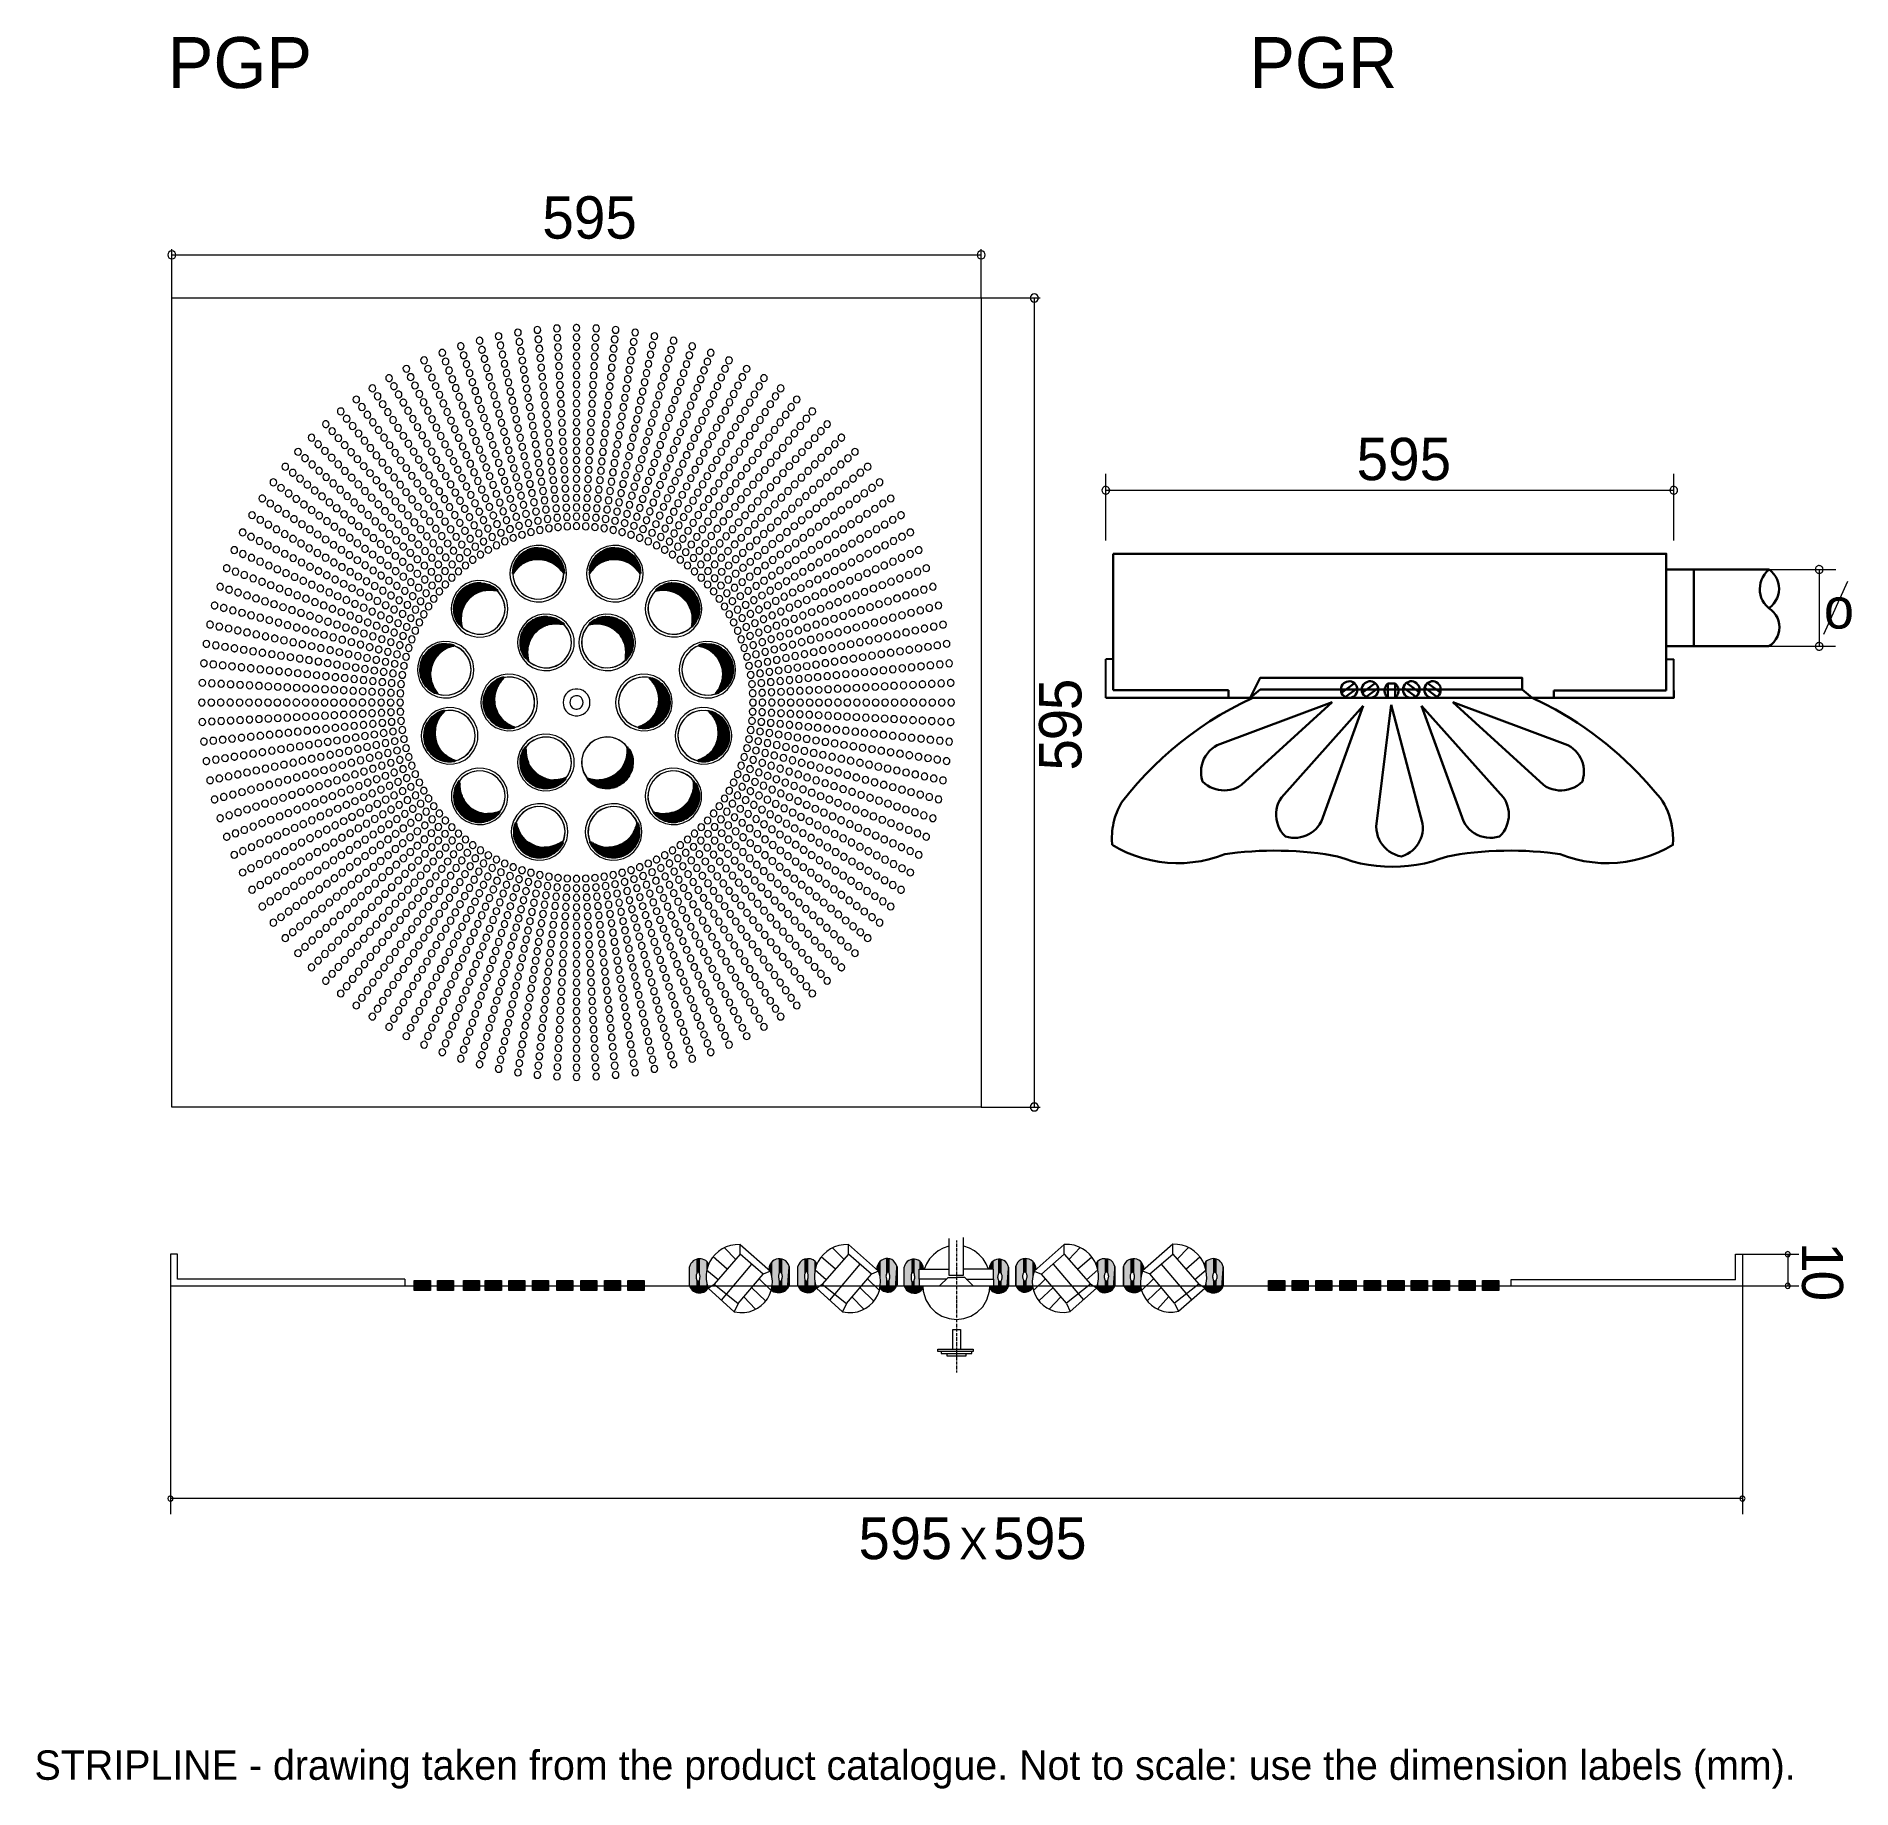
# Model space of a CAD drawing. Extents: x 0 to 247, y -13 to 225.
import ezdxf

# ---------------------------------------------------------------- set-up
doc = ezdxf.new("R2010")
doc.units = 0
for name, color, linetype in [('FILL', 8, 'Continuous'), ('GEOMETRY', 7, 'Continuous'), ('NOTE', 1, 'Continuous'), ('TEXT', 7, 'Continuous')]:
    doc.layers.add(name, color=color, linetype=linetype)

msp = doc.modelspace()

# ---------------------------------------------------------------- texts
at = {"layer": 'NOTE'}
msp.add_text('STRIPLINE - drawing taken from the product catalogue. Not to scale: use the dimension labels (mm).', height=4, dxfattribs=at).set_placement((0, -12))
at = {"layer": 'TEXT'}
for s, height, p in [('PGP', 6.936, (18.12, 217.94)), ('PGR', 6.936, (165.08, 217.94)), ('595', 5.76, (69, 197.48)), ('595', 5.76, (179.65, 164.65)), ('o', 5.5, (243.15, 144.48)), ('595', 5.693, (111.98, 17.99)), ('X', 4.27, (125.67, 17.99)), ('595', 5.693, (130.26, 17.99))]:
    msp.add_text(s, height=height, dxfattribs=at).set_placement(p)
for s, height, rotation, p in [('5', 5.76, 90, (142.26, 133.39)), ('9', 5.76, 90, (142.26, 129.29)), ('5', 5.76, 90, (142.26, 125.18)), ('1', 5.58, 270, (240.18, 61.06)), ('0', 5.58, 270, (240.18, 57.22))]:
    msp.add_text(s, height=height, rotation=rotation, dxfattribs=at).set_placement(p)

# ---------------------------------------------------------------- hatches: boundary and pattern name
at = {"layer": 'FILL'}
for points in [[(65.12, 152.92), (65.76, 152.92), (65.22, 153.21)], [(65.22, 153.21), (66.09, 153.21), (65.3, 153.38)], [(65.22, 153.21), (65.77, 152.92), (66.09, 153.21)], [(65.3, 153.38), (66.37, 153.38), (65.36, 153.5)], [(65.3, 153.38), (66.09, 153.21), (66.37, 153.38)], [(65.36, 153.5), (66.56, 153.5), (65.49, 153.73)], [(65.36, 153.5), (66.37, 153.38), (66.56, 153.5)], [(65.49, 153.73), (67.06, 153.73), (65.53, 153.81)], [(65.49, 153.73), (66.56, 153.5), (67.06, 153.73)], [(65.53, 153.81), (67.36, 153.81), (65.59, 153.89)], [(65.53, 153.81), (67.07, 153.73), (67.36, 153.81)], [(65.59, 153.89), (67.61, 153.89), (65.65, 153.96)], [(65.59, 153.89), (67.36, 153.81), (67.61, 153.89)], [(65.65, 153.96), (71.25, 153.96), (65.82, 154.22)], [(65.65, 153.96), (67.61, 153.89), (68.17, 153.96)], [(65.82, 154.22), (71.06, 154.22), (66.17, 154.57)], [(65.82, 154.22), (71.25, 153.96), (71.06, 154.22)], [(66.17, 154.57), (70.71, 154.57), (66.58, 154.86)], [(66.17, 154.57), (71.06, 154.22), (70.71, 154.57)], [(66.58, 154.86), (70.32, 154.86), (67.01, 155.09)], [(66.58, 154.86), (70.71, 154.57), (70.32, 154.86)], [(67.01, 155.09), (69.9, 155.09), (67.47, 155.26)], [(67.01, 155.09), (70.32, 154.86), (69.9, 155.09)], [(67.47, 155.26), (69.43, 155.26), (67.96, 155.36)], [(67.47, 155.26), (69.9, 155.09), (69.43, 155.26)], [(67.96, 155.36), (68.95, 155.36), (68.44, 155.4)], [(67.96, 155.36), (69.43, 155.26), (68.95, 155.36)], [(69.3, 153.89), (71.31, 153.89), (68.73, 153.96)], [(68.73, 153.96), (71.31, 153.89), (71.25, 153.96)], [(69.55, 153.81), (71.37, 153.81), (69.29, 153.89)], [(69.29, 153.89), (71.37, 153.81), (71.31, 153.89)], [(69.82, 153.73), (71.41, 153.73), (69.55, 153.81)], [(69.55, 153.81), (71.41, 153.73), (71.37, 153.81)], [(70.34, 153.5), (71.53, 153.5), (69.82, 153.73)], [(69.82, 153.73), (71.53, 153.5), (71.41, 153.73)], [(70.52, 153.38), (71.61, 153.38), (70.34, 153.5)], [(70.34, 153.5), (71.61, 153.38), (71.53, 153.5)], [(70.81, 153.21), (71.66, 153.21), (70.52, 153.38)], [(70.52, 153.38), (71.66, 153.21), (71.61, 153.38)], [(71.14, 152.92), (71.78, 152.92), (70.81, 153.21)], [(70.81, 153.21), (71.78, 152.92), (71.66, 153.21)], [(75.52, 152.92), (76.16, 152.92), (75.64, 153.21)], [(75.64, 153.21), (76.49, 153.21), (75.7, 153.38)], [(75.64, 153.21), (76.16, 152.92), (76.49, 153.21)], [(75.7, 153.38), (76.78, 153.38), (75.77, 153.5)], [(75.7, 153.38), (76.49, 153.21), (76.78, 153.38)], [(75.78, 153.5), (76.96, 153.5), (75.89, 153.73)], [(75.78, 153.5), (76.78, 153.38), (76.96, 153.5)], [(75.89, 153.73), (77.48, 153.73), (75.93, 153.81)], [(75.89, 153.73), (76.96, 153.5), (77.48, 153.73)], [(75.93, 153.81), (77.75, 153.81), (75.99, 153.89)], [(75.93, 153.81), (77.48, 153.73), (77.75, 153.81)], [(75.99, 153.89), (78.01, 153.89), (76.05, 153.96)], [(75.99, 153.89), (77.75, 153.81), (78.01, 153.89)], [(76.05, 153.96), (81.65, 153.96), (76.24, 154.22)], [(76.05, 153.96), (78.01, 153.89), (78.57, 153.96)], [(76.24, 154.22), (81.48, 154.22), (76.59, 154.57)], [(76.24, 154.22), (81.65, 153.96), (81.48, 154.22)], [(76.59, 154.57), (81.11, 154.57), (76.98, 154.86)], [(76.59, 154.57), (81.48, 154.22), (81.11, 154.57)], [(76.98, 154.86), (80.72, 154.86), (77.4, 155.09)], [(76.98, 154.86), (81.11, 154.57), (80.72, 154.86)], [(77.4, 155.09), (80.3, 155.09), (77.87, 155.26)], [(77.41, 155.09), (80.72, 154.86), (80.3, 155.09)], [(77.87, 155.26), (79.83, 155.26), (78.35, 155.36)], [(77.87, 155.26), (80.3, 155.09), (79.83, 155.26)], [(78.35, 155.36), (79.34, 155.36), (78.86, 155.4)], [(78.35, 155.36), (79.83, 155.26), (79.34, 155.36)], [(79.69, 153.89), (81.71, 153.89), (79.13, 153.96)], [(79.13, 153.96), (81.71, 153.89), (81.65, 153.96)], [(79.95, 153.81), (81.77, 153.81), (79.69, 153.89)], [(79.69, 153.89), (81.77, 153.81), (81.71, 153.89)], [(80.22, 153.73), (81.81, 153.73), (79.95, 153.81)], [(79.95, 153.81), (81.81, 153.73), (81.77, 153.81)], [(80.74, 153.5), (81.94, 153.5), (80.22, 153.73)], [(80.22, 153.73), (81.94, 153.5), (81.81, 153.73)], [(80.93, 153.38), (82, 153.38), (80.74, 153.5)], [(80.74, 153.5), (82, 153.38), (81.94, 153.5)], [(81.21, 153.21), (82.06, 153.21), (80.93, 153.38)], [(80.93, 153.38), (82.06, 153.21), (82, 153.38)], [(81.54, 152.92), (82.18, 152.92), (81.21, 153.21)], [(81.21, 153.21), (82.18, 152.92), (82.06, 153.21)], [(59.32, 150.43), (61.63, 150.43), (59.64, 150.53)], [(59.63, 150.53), (61.28, 150.53), (59.85, 150.57)], [(59.63, 150.53), (61.63, 150.43), (61.28, 150.53)], [(59.85, 150.57), (61.15, 150.57), (60.12, 150.61)], [(59.85, 150.57), (61.28, 150.53), (61.15, 150.57)], [(60.12, 150.61), (60.74, 150.61), (60.64, 150.63)], [(60.12, 150.61), (61.15, 150.57), (60.74, 150.61)], [(64.99, 151.95), (65.03, 152.41)], [(65.03, 152.41), (64.99, 151.95), (65.3, 152.41)], [(65.03, 152.43), (65.32, 152.43), (65.1, 152.84)], [(65.03, 152.41), (65.3, 152.41), (65.03, 152.43)], [(65.03, 152.43), (65.3, 152.41), (65.32, 152.43)], [(65.11, 152.84), (65.67, 152.84), (65.13, 152.92)], [(65.11, 152.84), (65.32, 152.43), (65.67, 152.84)], [(65.12, 152.92), (65.67, 152.84), (65.76, 152.92)], [(71.24, 152.84), (71.8, 152.84), (71.14, 152.92)], [(71.14, 152.92), (71.8, 152.84), (71.78, 152.92)], [(71.58, 152.43), (71.87, 152.43), (71.24, 152.84)], [(71.24, 152.84), (71.87, 152.43), (71.8, 152.84)], [(71.6, 152.41), (71.87, 152.41), (71.58, 152.43)], [(71.58, 152.43), (71.87, 152.41), (71.87, 152.43)], [(71.6, 152.41), (71.91, 151.95), (71.87, 152.41)], [(75.43, 152.41), (75.39, 151.95), (75.7, 152.41)], [(75.43, 152.43), (75.72, 152.43), (75.5, 152.84)], [(75.43, 152.41), (75.7, 152.41), (75.43, 152.43)], [(75.43, 152.43), (75.7, 152.41), (75.72, 152.43)], [(75.5, 152.84), (76.07, 152.84), (75.52, 152.92)], [(75.5, 152.84), (75.72, 152.43), (76.06, 152.84)], [(75.52, 152.92), (76.07, 152.84), (76.16, 152.92)], [(81.63, 152.84), (82.2, 152.84), (81.54, 152.92)], [(81.54, 152.92), (82.2, 152.84), (82.18, 152.92)], [(81.98, 152.43), (82.27, 152.43), (81.63, 152.84)], [(81.63, 152.84), (82.27, 152.43), (82.2, 152.84)], [(82, 152.41), (82.27, 152.41), (81.98, 152.43)], [(81.98, 152.43), (82.27, 152.41), (82.27, 152.43)], [(82.31, 151.95), (82, 152.41)], [(82, 152.41), (82.31, 151.95), (82.27, 152.41)], [(85.67, 150.43), (87.98, 150.43), (86.02, 150.53)], [(86.02, 150.53), (87.67, 150.53), (86.15, 150.57)], [(86.02, 150.53), (87.98, 150.43), (87.67, 150.53)], [(86.15, 150.57), (87.45, 150.57), (86.56, 150.61)], [(86.15, 150.57), (87.67, 150.53), (87.45, 150.57)], [(86.56, 150.61), (87.18, 150.61), (86.66, 150.63)], [(86.56, 150.61), (87.45, 150.57), (87.18, 150.61)], [(57.11, 147.95), (58.49, 147.95), (57.15, 148.18)], [(57.15, 148.18), (58.66, 148.18), (57.25, 148.4)], [(57.15, 148.18), (58.49, 147.95), (58.66, 148.18)], [(57.25, 148.4), (58.84, 148.4), (57.35, 148.65)], [(57.25, 148.4), (58.66, 148.18), (58.84, 148.4)], [(57.35, 148.65), (59.07, 148.65), (57.42, 148.8)], [(57.35, 148.65), (58.84, 148.4), (59.07, 148.65)], [(57.42, 148.8), (59.23, 148.8), (57.58, 149.1)], [(57.42, 148.8), (59.07, 148.65), (59.23, 148.8)], [(57.58, 149.09), (59.62, 149.09), (57.62, 149.13)], [(57.58, 149.09), (59.23, 148.8), (59.62, 149.09)], [(57.62, 149.14), (59.67, 149.14), (57.83, 149.41)], [(57.62, 149.13), (59.62, 149.09), (59.67, 149.13)], [(57.83, 149.41), (60.18, 149.41), (57.91, 149.5)], [(57.83, 149.41), (59.67, 149.14), (60.18, 149.41)], [(57.91, 149.5), (60.41, 149.5), (58.02, 149.6)], [(57.91, 149.5), (60.18, 149.41), (60.41, 149.5)], [(58.02, 149.6), (60.41, 149.5), (60.7, 149.6)], [(58.03, 149.6), (60.7, 149.6), (58.14, 149.73)], [(58.14, 149.73), (58.16, 149.73), (61.25, 149.73)], [(58.14, 149.73), (60.7, 149.6), (61.24, 149.73)], [(58.16, 149.73), (61.34, 149.73), (58.2, 149.77)], [(58.16, 149.73), (61.24, 149.73), (61.34, 149.73)], [(58.2, 149.77), (62.74, 149.77), (58.28, 149.85)], [(58.2, 149.77), (61.34, 149.73), (61.81, 149.77)], [(58.28, 149.85), (62.66, 149.85), (58.43, 149.95)], [(58.28, 149.85), (62.74, 149.77), (62.66, 149.85)], [(58.43, 149.95), (62.53, 149.95), (58.68, 150.14)], [(58.43, 149.95), (62.66, 149.85), (62.53, 149.95)], [(58.68, 150.14), (62.23, 150.14), (58.86, 150.22)], [(58.68, 150.14), (62.53, 149.95), (62.23, 150.14)], [(58.86, 150.22), (62.1, 150.22), (59.15, 150.38)], [(58.86, 150.22), (62.23, 150.14), (62.1, 150.22)], [(59.15, 150.38), (61.77, 150.38), (59.33, 150.43)], [(59.15, 150.38), (62.1, 150.22), (61.77, 150.38)], [(59.33, 150.43), (61.77, 150.38), (61.63, 150.43)], [(62.37, 149.73), (62.78, 149.73), (61.81, 149.77)], [(61.81, 149.77), (62.78, 149.73), (62.74, 149.77)], [(62.37, 149.73), (62.8, 149.73)], [(62.37, 149.73), (62.8, 149.73)], [(62.41, 149.73), (62.91, 149.62), (62.8, 149.73)], [(84.5, 149.73), (84.39, 149.62), (84.89, 149.73)], [(84.5, 149.73), (84.53, 149.73), (84.89, 149.73)], [(84.53, 149.73), (84.93, 149.73), (84.56, 149.77)], [(84.53, 149.73), (84.89, 149.73), (84.93, 149.73)], [(84.56, 149.77), (89.1, 149.77), (84.64, 149.85)], [(84.56, 149.77), (84.93, 149.73), (85.49, 149.77)], [(84.64, 149.85), (89.03, 149.85), (84.78, 149.95)], [(84.64, 149.85), (89.1, 149.77), (89.03, 149.85)], [(84.78, 149.95), (88.87, 149.95), (85.07, 150.14)], [(84.78, 149.95), (89.03, 149.85), (88.87, 149.95)], [(85.07, 150.14), (88.62, 150.14), (85.2, 150.22)], [(85.07, 150.14), (88.87, 149.95), (88.62, 150.14)], [(85.2, 150.22), (88.44, 150.22), (85.53, 150.38)], [(85.2, 150.22), (88.62, 150.14), (88.44, 150.22)], [(85.96, 149.73), (89.14, 149.73), (85.49, 149.77)], [(85.49, 149.77), (89.14, 149.73), (89.1, 149.77)], [(85.53, 150.38), (88.15, 150.38), (85.67, 150.43)], [(85.53, 150.38), (88.44, 150.22), (88.15, 150.38)], [(85.67, 150.43), (88.15, 150.38), (87.98, 150.43)], [(85.96, 149.73), (89.16, 149.73)], [(85.96, 149.73), (89.16, 149.73)], [(86.6, 149.6), (89.28, 149.6), (86.06, 149.73)], [(86.06, 149.73), (89.28, 149.6), (89.16, 149.73)], [(86.89, 149.5), (89.39, 149.5), (86.6, 149.6)], [(86.6, 149.6), (89.39, 149.5), (89.28, 149.6)], [(87.12, 149.41), (89.47, 149.41), (86.89, 149.5)], [(86.89, 149.5), (89.47, 149.41), (89.39, 149.5)], [(87.63, 149.14), (89.68, 149.14), (87.12, 149.41)], [(87.12, 149.41), (89.68, 149.14), (89.47, 149.41)], [(87.69, 149.09), (89.7, 149.09), (87.63, 149.13)], [(87.63, 149.13), (89.7, 149.09), (89.68, 149.13)], [(88.07, 148.8), (89.88, 148.8), (87.69, 149.1)], [(87.69, 149.09), (89.88, 148.8), (89.7, 149.09)], [(88.21, 148.65), (89.96, 148.65), (88.07, 148.8)], [(88.07, 148.8), (89.96, 148.65), (89.88, 148.8)], [(88.46, 148.4), (90.05, 148.4), (88.21, 148.65)], [(88.21, 148.65), (90.05, 148.4), (89.96, 148.65)], [(88.64, 148.18), (90.15, 148.18), (88.46, 148.4)], [(88.46, 148.4), (90.15, 148.18), (90.05, 148.4)], [(88.81, 147.95), (90.19, 147.95), (88.64, 148.18)], [(88.64, 148.18), (90.19, 147.95), (90.15, 148.18)], [(57, 147.18), (58.12, 147.18), (57.04, 147.47)], [(57.02, 146.94), (58.02, 146.94), (57, 147.18)], [(57, 147.18), (58.03, 146.94), (58.12, 147.18)], [(57.04, 146.71), (57.99, 146.71), (57.01, 146.94)], [(57.01, 146.94), (57.99, 146.71), (58.03, 146.94)], [(57.04, 147.68), (58.35, 147.68), (57.11, 147.95)], [(57.04, 147.47), (58.24, 147.47), (57.04, 147.68)], [(57.04, 147.68), (58.24, 147.47), (58.35, 147.68)], [(57.04, 147.47), (58.12, 147.18), (58.24, 147.47)], [(57.09, 146.38), (57.91, 146.38), (57.04, 146.71)], [(57.04, 146.71), (57.91, 146.38), (57.99, 146.71)], [(57.13, 146.26), (57.91, 146.26), (57.09, 146.38)], [(57.09, 146.38), (57.91, 146.26), (57.91, 146.38)], [(57.11, 147.95), (58.35, 147.68), (58.49, 147.95)], [(57.27, 145.84), (57.87, 145.84), (57.13, 146.26)], [(57.13, 146.26), (57.87, 145.83), (57.91, 146.26)], [(57.27, 145.84), (57.87, 145.84)], [(57.27, 145.84), (57.87, 145.84)], [(57.46, 145.43), (57.89, 145.43), (57.27, 145.84)], [(57.27, 145.84), (57.89, 145.43), (57.87, 145.84)], [(67.45, 145.37), (71.57, 145.37), (67.71, 145.56)], [(67.7, 145.56), (71.25, 145.56), (67.88, 145.64)], [(67.71, 145.56), (71.57, 145.37), (71.25, 145.56)], [(67.88, 145.64), (71.12, 145.64), (68.17, 145.8)], [(67.88, 145.64), (71.25, 145.56), (71.12, 145.64)], [(68.17, 145.8), (70.81, 145.8), (68.36, 145.86)], [(68.17, 145.8), (71.12, 145.64), (70.81, 145.8)], [(68.36, 145.85), (70.65, 145.85), (68.66, 145.95)], [(68.36, 145.86), (70.81, 145.8), (70.65, 145.86)], [(68.66, 145.95), (70.31, 145.95), (68.87, 145.99)], [(68.66, 145.95), (70.65, 145.86), (70.3, 145.95)], [(68.87, 145.99), (70.17, 145.99), (69.16, 146.05)], [(68.87, 145.99), (70.31, 145.95), (70.17, 145.99)], [(69.16, 146.05), (69.66, 146.05), (69.76, 146.05)], [(69.16, 146.05), (70.17, 145.99), (69.76, 146.05)], [(75.74, 145.37), (79.85, 145.37), (76.05, 145.56)], [(76.05, 145.56), (79.6, 145.56), (76.18, 145.64)], [(76.05, 145.56), (79.85, 145.37), (79.6, 145.56)], [(76.18, 145.64), (79.42, 145.64), (76.49, 145.8)], [(76.18, 145.64), (79.6, 145.56), (79.42, 145.64)], [(76.49, 145.8), (79.13, 145.8), (76.65, 145.86)], [(76.49, 145.8), (79.42, 145.64), (79.13, 145.8)], [(76.65, 145.85), (78.94, 145.85), (77, 145.95)], [(76.65, 145.86), (79.13, 145.8), (78.94, 145.86)], [(77, 145.95), (78.65, 145.95), (77.13, 145.99)], [(77, 145.95), (78.94, 145.86), (78.65, 145.95)], [(77.13, 145.99), (78.43, 145.99), (77.54, 146.05)], [(77.13, 145.99), (78.65, 145.95), (78.43, 145.99)], [(77.54, 146.05), (77.64, 146.05), (78.14, 146.05)], [(77.54, 146.05), (78.43, 145.99), (78.14, 146.05)], [(88.95, 147.68), (90.27, 147.68), (88.81, 147.95)], [(88.81, 147.95), (90.26, 147.68), (90.19, 147.95)], [(89.06, 147.47), (90.26, 147.47), (88.95, 147.68)], [(88.95, 147.68), (90.26, 147.47), (90.26, 147.68)], [(89.18, 147.18), (90.3, 147.18), (89.06, 147.47)], [(89.06, 147.47), (90.3, 147.18), (90.26, 147.47)], [(89.28, 146.94), (90.29, 146.94), (89.18, 147.18)], [(89.18, 147.18), (90.29, 146.94), (90.3, 147.18)], [(89.32, 146.71), (90.26, 146.71), (89.28, 146.94)], [(89.28, 146.94), (90.26, 146.71), (90.29, 146.94)], [(89.39, 146.38), (90.21, 146.38), (89.32, 146.71)], [(89.32, 146.71), (90.21, 146.38), (90.26, 146.71)], [(89.39, 146.26), (90.17, 146.26), (89.39, 146.38)], [(89.39, 146.38), (90.17, 146.26), (90.21, 146.38)], [(89.43, 145.84), (90.03, 145.84), (89.39, 146.26)], [(89.39, 146.26), (90.03, 145.83), (90.17, 146.26)], [(89.41, 145.43), (89.84, 145.43), (89.43, 145.84)], [(89.43, 145.84), (90.03, 145.84)], [(89.43, 145.84), (90.03, 145.84)], [(89.43, 145.84), (89.84, 145.43), (90.03, 145.84)], [(57.58, 145.27), (57.91, 145.27), (57.46, 145.43)], [(57.46, 145.43), (57.91, 145.27), (57.89, 145.43)], [(57.71, 145.06), (57.95, 145.06), (57.58, 145.27)], [(57.58, 145.27), (57.95, 145.06), (57.91, 145.27)], [(57.71, 145.06), (58.03, 144.71), (57.95, 145.06)], [(66.05, 142.89), (67.26, 142.89), (66.08, 143.1)], [(66.07, 143.1), (67.38, 143.1), (66.13, 143.37)], [(66.07, 143.1), (67.26, 142.89), (67.38, 143.1)], [(66.13, 143.37), (67.53, 143.37), (66.17, 143.61)], [(66.13, 143.37), (67.37, 143.1), (67.53, 143.37)], [(66.17, 143.61), (67.68, 143.61), (66.27, 143.84)], [(66.17, 143.61), (67.53, 143.37), (67.68, 143.61)], [(66.27, 143.84), (67.86, 143.84), (66.37, 144.07)], [(66.27, 143.84), (67.68, 143.61), (67.86, 143.84)], [(66.37, 144.07), (68.11, 144.07), (66.44, 144.23)], [(66.37, 144.07), (67.86, 143.84), (68.11, 144.07)], [(66.44, 144.23), (68.27, 144.23), (66.62, 144.52)], [(66.44, 144.23), (68.11, 144.07), (68.27, 144.23)], [(66.62, 144.52), (68.66, 144.52), (66.66, 144.56)], [(66.62, 144.52), (68.27, 144.23), (68.66, 144.52)], [(66.66, 144.56), (68.71, 144.56), (66.85, 144.83)], [(66.66, 144.56), (68.66, 144.52), (68.71, 144.56)], [(66.85, 144.83), (69.2, 144.83), (66.93, 144.93)], [(66.85, 144.83), (68.71, 144.56), (69.2, 144.83)], [(66.93, 144.93), (69.43, 144.93), (67.04, 145.04)], [(66.93, 144.93), (69.2, 144.83), (69.43, 144.93)], [(67.04, 145.04), (69.72, 145.04), (67.18, 145.16)], [(67.04, 145.04), (69.43, 144.93), (69.72, 145.04)], [(67.18, 145.16), (70.36, 145.16), (67.22, 145.2)], [(67.18, 145.16), (70.27, 145.16)], [(67.18, 145.16), (70.27, 145.16), (70.36, 145.16)], [(67.18, 145.16), (69.72, 145.04), (70.27, 145.16)], [(67.22, 145.2), (71.76, 145.2), (67.3, 145.27)], [(67.22, 145.2), (70.36, 145.16), (70.83, 145.2)], [(67.3, 145.27), (71.68, 145.27), (67.45, 145.37)], [(67.3, 145.27), (71.76, 145.2), (71.68, 145.27)], [(67.45, 145.37), (71.68, 145.27), (71.57, 145.37)], [(71.39, 145.16), (71.82, 145.16), (70.83, 145.2)], [(70.83, 145.2), (71.82, 145.16), (71.76, 145.2)], [(71.39, 145.16), (71.82, 145.16)], [(71.39, 145.16), (71.82, 145.16)], [(71.43, 145.16), (71.93, 145.04), (71.82, 145.16)], [(75.48, 145.16), (75.37, 145.04), (75.87, 145.16)], [(75.48, 145.16), (75.91, 145.16), (75.54, 145.2)], [(75.48, 145.16), (75.87, 145.16)], [(75.48, 145.16), (75.87, 145.16), (75.91, 145.16)], [(75.54, 145.2), (80.08, 145.2), (75.62, 145.27)], [(75.54, 145.2), (75.91, 145.16), (76.47, 145.2)], [(75.62, 145.27), (80, 145.27), (75.74, 145.37)], [(75.62, 145.27), (80.08, 145.2), (80, 145.27)], [(75.74, 145.37), (80, 145.27), (79.85, 145.37)], [(76.94, 145.16), (80.12, 145.16), (76.47, 145.2)], [(76.47, 145.2), (80.12, 145.16), (80.08, 145.2)], [(76.94, 145.16), (80.12, 145.16)], [(76.94, 145.16), (80.12, 145.16)], [(77.58, 145.04), (80.26, 145.04), (77.04, 145.16)], [(77.04, 145.16), (80.26, 145.04), (80.12, 145.16)], [(77.87, 144.93), (80.37, 144.93), (77.58, 145.04)], [(77.58, 145.04), (80.37, 144.93), (80.26, 145.04)], [(78.1, 144.83), (80.45, 144.83), (77.87, 144.93)], [(77.87, 144.93), (80.45, 144.83), (80.37, 144.93)], [(78.59, 144.56), (80.64, 144.56), (78.1, 144.83)], [(78.1, 144.83), (80.64, 144.56), (80.45, 144.83)], [(78.65, 144.52), (80.68, 144.52), (78.59, 144.56)], [(78.59, 144.56), (80.68, 144.52), (80.64, 144.56)], [(79.04, 144.23), (80.86, 144.23), (78.65, 144.52)], [(78.65, 144.52), (80.86, 144.23), (80.68, 144.52)], [(79.19, 144.07), (80.93, 144.07), (79.04, 144.23)], [(79.04, 144.23), (80.93, 144.07), (80.86, 144.23)], [(79.44, 143.84), (81.03, 143.84), (79.19, 144.07)], [(79.19, 144.07), (81.03, 143.84), (80.93, 144.07)], [(79.62, 143.61), (81.13, 143.61), (79.44, 143.84)], [(79.44, 143.84), (81.13, 143.61), (81.03, 143.84)], [(79.77, 143.37), (81.17, 143.37), (79.62, 143.61)], [(79.62, 143.61), (81.17, 143.37), (81.13, 143.61)], [(79.93, 143.1), (81.23, 143.1), (79.77, 143.37)], [(79.77, 143.37), (81.22, 143.1), (81.17, 143.37)], [(80.04, 142.89), (81.24, 142.89), (79.93, 143.1)], [(79.93, 143.1), (81.24, 142.89), (81.23, 143.1)], [(89.36, 145.06), (89.28, 144.71), (89.59, 145.06)], [(89.36, 145.06), (89.59, 145.06), (89.39, 145.27)], [(89.39, 145.27), (89.72, 145.27), (89.41, 145.43)], [(89.39, 145.27), (89.59, 145.06), (89.72, 145.27)], [(89.41, 145.43), (89.72, 145.27), (89.84, 145.43)], [(52.73, 140.37), (54.34, 140.37), (52.96, 140.77)], [(52.96, 140.77), (54.61, 140.77), (52.98, 140.79)], [(52.96, 140.77), (54.34, 140.37), (54.61, 140.77)], [(52.98, 140.79), (54.65, 140.79), (53.27, 141.18)], [(52.98, 140.79), (54.61, 140.77), (54.65, 140.79)], [(53.27, 141.18), (55, 141.18), (53.29, 141.2)], [(53.27, 141.18), (54.65, 140.79), (55, 141.18)], [(53.29, 141.2), (55.02, 141.2), (53.62, 141.53)], [(53.29, 141.2), (55, 141.18), (55.02, 141.2)], [(53.62, 141.53), (55.44, 141.53), (53.66, 141.55)], [(53.62, 141.53), (55.02, 141.2), (55.44, 141.53)], [(53.66, 141.55), (55.46, 141.55), (54.03, 141.82)], [(53.66, 141.55), (55.44, 141.53), (55.46, 141.55)], [(54.03, 141.82), (55.91, 141.82), (54.07, 141.84)], [(54.03, 141.82), (55.46, 141.55), (55.91, 141.82)], [(54.07, 141.84), (55.99, 141.84), (54.42, 142.03)], [(54.07, 141.84), (55.91, 141.82), (55.99, 141.84)], [(54.42, 142.03), (56.43, 142.03), (54.51, 142.07)], [(54.42, 142.03), (55.99, 141.84), (56.43, 142.03)], [(54.51, 142.07), (56.61, 142.07), (54.78, 142.17)], [(54.51, 142.07), (56.43, 142.03), (56.61, 142.07)], [(54.78, 142.17), (56.61, 142.07), (56.98, 142.17)], [(54.79, 142.17), (56.98, 142.17), (54.98, 142.25)], [(54.98, 142.25), (56.72, 142.25), (55.31, 142.3)], [(54.98, 142.25), (56.98, 142.17), (56.72, 142.25)], [(55.31, 142.3), (56.49, 142.3), (55.48, 142.32)], [(55.31, 142.3), (56.72, 142.25), (56.49, 142.3)], [(55.48, 142.32), (56.16, 142.32), (55.99, 142.35)], [(55.48, 142.32), (56.49, 142.3), (56.16, 142.32)], [(66.04, 142.6), (67.14, 142.6), (66.06, 142.89)], [(66.04, 142.36), (67.07, 142.36), (66.04, 142.6)], [(66.04, 142.6), (67.07, 142.36), (67.14, 142.6)], [(66.06, 142.15), (67.01, 142.15), (66.04, 142.36)], [(66.04, 142.36), (67.01, 142.15), (67.07, 142.36)], [(66.06, 142.89), (67.14, 142.6), (67.26, 142.89)], [(66.13, 141.82), (66.93, 141.82), (66.06, 142.15)], [(66.06, 142.15), (66.93, 141.82), (67, 142.15)], [(66.15, 141.7), (66.93, 141.7), (66.13, 141.82)], [(66.13, 141.82), (66.93, 141.7), (66.93, 141.82)], [(66.29, 141.28), (66.89, 141.28), (66.15, 141.7)], [(66.15, 141.7), (66.89, 141.28), (66.93, 141.7)], [(66.31, 141.26), (66.89, 141.26), (66.29, 141.28)], [(66.29, 141.28), (66.89, 141.26), (66.89, 141.28)], [(66.5, 140.87), (66.93, 140.87), (66.31, 141.26)], [(66.31, 141.26), (66.93, 140.87), (66.89, 141.26)], [(66.6, 140.7), (66.93, 140.7), (66.5, 140.87)], [(66.5, 140.87), (66.93, 140.69), (66.93, 140.87)], [(66.6, 140.7), (66.97, 140.48), (66.93, 140.7)], [(66.75, 140.48), (66.97, 140.48), (66.6, 140.69)], [(80.16, 142.6), (81.27, 142.6), (80.04, 142.89)], [(80.04, 142.89), (81.27, 142.6), (81.24, 142.89)], [(80.24, 142.36), (81.24, 142.36), (80.16, 142.6)], [(80.16, 142.6), (81.24, 142.36), (81.26, 142.6)], [(80.3, 142.15), (81.24, 142.15), (80.24, 142.36)], [(80.24, 142.36), (81.24, 142.15), (81.24, 142.36)], [(80.37, 141.82), (81.17, 141.82), (80.29, 142.15)], [(80.29, 142.15), (81.17, 141.82), (81.24, 142.15)], [(80.33, 140.48), (80.55, 140.48), (80.37, 140.69)], [(80.37, 141.7), (81.15, 141.7), (80.37, 141.82)], [(80.37, 141.82), (81.15, 141.7), (81.17, 141.82)], [(80.41, 141.28), (81.01, 141.28), (80.37, 141.7)], [(80.37, 141.7), (81.01, 141.28), (81.15, 141.7)], [(80.37, 140.87), (80.8, 140.87), (80.41, 141.26)], [(80.37, 140.7), (80.68, 140.7), (80.37, 140.87)], [(80.37, 140.87), (80.68, 140.69), (80.8, 140.87)], [(80.37, 140.7), (80.55, 140.48), (80.68, 140.7)], [(80.41, 141.26), (80.99, 141.26), (80.41, 141.28)], [(80.41, 141.28), (80.99, 141.26), (81.01, 141.28)], [(80.41, 141.26), (80.8, 140.87), (80.99, 141.26)], [(90.32, 142.17), (92.52, 142.17), (90.58, 142.25)], [(90.69, 142.07), (92.79, 142.07), (90.32, 142.17)], [(90.32, 142.17), (92.79, 142.07), (92.52, 142.17)], [(90.58, 142.25), (92.3, 142.25), (90.81, 142.3)], [(90.58, 142.25), (92.52, 142.17), (92.3, 142.25)], [(90.87, 142.03), (92.88, 142.03), (90.69, 142.07)], [(90.69, 142.07), (92.88, 142.03), (92.79, 142.07)], [(90.81, 142.3), (91.99, 142.3), (91.14, 142.32)], [(90.81, 142.3), (92.3, 142.25), (91.99, 142.3)], [(91.31, 141.84), (93.23, 141.84), (90.87, 142.03)], [(90.87, 142.03), (93.23, 141.84), (92.88, 142.03)], [(91.14, 142.32), (91.82, 142.32), (91.31, 142.35)], [(91.14, 142.32), (91.99, 142.3), (91.82, 142.32)], [(91.39, 141.82), (93.27, 141.82), (91.31, 141.84)], [(91.31, 141.84), (93.27, 141.82), (93.23, 141.84)], [(91.84, 141.55), (93.64, 141.55), (91.39, 141.82)], [(91.39, 141.82), (93.64, 141.55), (93.27, 141.82)], [(91.86, 141.53), (93.66, 141.53), (91.84, 141.55)], [(91.84, 141.55), (93.66, 141.53), (93.64, 141.55)], [(92.28, 141.2), (94.01, 141.2), (91.86, 141.53)], [(91.86, 141.53), (94.01, 141.2), (93.66, 141.53)], [(92.3, 141.18), (94.03, 141.18), (92.28, 141.2)], [(92.28, 141.2), (94.03, 141.18), (94.01, 141.2)], [(92.65, 140.79), (94.32, 140.79), (92.3, 141.18)], [(92.3, 141.18), (94.32, 140.79), (94.03, 141.18)], [(92.69, 140.77), (94.34, 140.77), (92.65, 140.79)], [(92.65, 140.79), (94.34, 140.77), (94.32, 140.79)], [(92.96, 140.37), (94.57, 140.37), (92.69, 140.77)], [(92.69, 140.77), (94.57, 140.37), (94.34, 140.77)], [(52.4, 138.89), (53.8, 138.89), (52.44, 139.28)], [(52.42, 138.71), (53.75, 138.71), (52.4, 138.89)], [(52.4, 138.89), (53.75, 138.71), (53.79, 138.89)], [(52.44, 138.41), (53.74, 138.41), (52.42, 138.72)], [(52.42, 138.71), (53.74, 138.41), (53.76, 138.71)], [(52.44, 139.39), (53.89, 139.39), (52.53, 139.8)], [(52.44, 139.28), (53.85, 139.28), (52.44, 139.39)], [(52.44, 139.39), (53.85, 139.28), (53.89, 139.39)], [(52.44, 139.28), (53.8, 138.89), (53.85, 139.28)], [(52.5, 138.15), (53.74, 138.15), (52.44, 138.41)], [(52.44, 138.41), (53.74, 138.15), (53.74, 138.41)], [(52.53, 137.94), (53.76, 137.94), (52.49, 138.15)], [(52.5, 138.15), (53.76, 137.94), (53.74, 138.15)], [(52.53, 139.8), (54.05, 139.8), (52.55, 139.88)], [(52.53, 139.8), (53.89, 139.39), (54.05, 139.8)], [(52.55, 139.88), (54.09, 139.88), (52.71, 140.31)], [(52.55, 139.88), (54.05, 139.8), (54.09, 139.88)], [(52.71, 140.31), (54.3, 140.31), (52.73, 140.37)], [(52.71, 140.31), (54.09, 139.88), (54.3, 140.31)], [(52.73, 140.37), (54.3, 140.31), (54.34, 140.37)], [(66.75, 140.48), (67.04, 140.15), (66.97, 140.48)], [(80.33, 140.48), (80.26, 140.15), (80.55, 140.48)], [(93, 140.31), (94.59, 140.31), (92.96, 140.37)], [(92.96, 140.37), (94.59, 140.31), (94.57, 140.37)], [(93.22, 139.88), (94.75, 139.88), (93, 140.31)], [(93, 140.31), (94.75, 139.88), (94.59, 140.31)], [(93.25, 139.8), (94.77, 139.8), (93.22, 139.88)], [(93.22, 139.88), (94.77, 139.8), (94.75, 139.88)], [(93.41, 139.39), (94.86, 139.39), (93.25, 139.8)], [(93.25, 139.8), (94.86, 139.39), (94.77, 139.8)], [(93.45, 139.28), (94.86, 139.28), (93.41, 139.39)], [(93.41, 139.39), (94.86, 139.28), (94.86, 139.39)], [(93.51, 138.89), (94.9, 138.89), (93.45, 139.28)], [(93.45, 139.28), (94.9, 138.89), (94.86, 139.28)], [(93.54, 138.71), (94.88, 138.71), (93.51, 138.89)], [(93.51, 138.89), (94.88, 138.71), (94.9, 138.89)], [(93.56, 138.41), (94.86, 138.41), (93.54, 138.72)], [(93.54, 137.94), (94.77, 137.94), (93.56, 138.15)], [(93.55, 138.71), (94.86, 138.41), (94.88, 138.71)], [(93.56, 138.15), (94.81, 138.15), (93.56, 138.41)], [(93.56, 138.41), (94.81, 138.15), (94.86, 138.41)], [(93.56, 138.15), (94.77, 137.94), (94.81, 138.15)], [(52.67, 137.59), (53.8, 137.59), (52.53, 137.94)], [(52.53, 137.94), (53.8, 137.59), (53.76, 137.94)], [(52.71, 137.49), (53.82, 137.49), (52.67, 137.59)], [(52.67, 137.59), (53.82, 137.49), (53.8, 137.59)], [(52.92, 137.07), (53.91, 137.07), (52.71, 137.49)], [(52.71, 137.49), (53.91, 137.07), (53.81, 137.49)], [(52.94, 137.05), (53.93, 137.05), (52.92, 137.07)], [(52.92, 137.07), (53.93, 137.05), (53.91, 137.07)], [(53.19, 136.68), (54.07, 136.68), (52.94, 137.05)], [(52.94, 137.05), (54.07, 136.68), (53.93, 137.05)], [(53.35, 136.54), (54.13, 136.54), (53.19, 136.68)], [(53.19, 136.68), (54.13, 136.54), (54.07, 136.68)], [(53.52, 136.33), (54.24, 136.33), (53.35, 136.54)], [(53.35, 136.54), (54.24, 136.33), (54.12, 136.54)], [(53.89, 136.04), (54.42, 136.04), (53.52, 136.33)], [(53.52, 136.33), (54.42, 136.04), (54.24, 136.33)], [(53.89, 136.04), (54.42, 136.04)], [(53.89, 136.04), (54.42, 136.04)], [(54.32, 135.79), (54.61, 135.79), (53.91, 136.04)], [(53.91, 136.04), (54.61, 135.79), (54.42, 136.04)], [(54.32, 135.79), (54.76, 135.61), (54.61, 135.79)], [(61.17, 135.42), (62.45, 135.42), (61.32, 135.81)], [(61.32, 135.81), (62.54, 135.81), (61.38, 135.96)], [(61.32, 135.81), (62.45, 135.42), (62.54, 135.81)], [(61.38, 135.96), (62.58, 135.96), (61.54, 136.23)], [(61.38, 135.96), (62.54, 135.81), (62.58, 135.96)], [(61.54, 136.23), (62.68, 136.23), (61.71, 136.49)], [(61.54, 136.23), (62.58, 135.96), (62.68, 136.23)], [(61.71, 136.49), (62.78, 136.49), (61.81, 136.62)], [(61.71, 136.49), (62.68, 136.23), (62.78, 136.49)], [(61.81, 136.62), (62.85, 136.62), (62.12, 136.97)], [(61.81, 136.62), (62.78, 136.49), (62.85, 136.62)], [(62.12, 136.97), (62.14, 136.97), (63.03, 136.97)], [(62.12, 136.97), (62.85, 136.62), (63.03, 136.97)], [(62.14, 136.97), (63.05, 136.97), (62.49, 137.26)], [(62.14, 136.97), (63.03, 136.97), (63.05, 136.97)], [(62.49, 137.26), (63.26, 137.26), (62.76, 137.44)], [(62.49, 137.26), (63.05, 136.97), (63.26, 137.26)], [(62.76, 137.44), (63.38, 137.44), (62.89, 137.51)], [(62.76, 137.44), (63.26, 137.26), (63.38, 137.44)], [(62.89, 137.51), (63.46, 137.51), (63.32, 137.69)], [(62.89, 137.51), (63.38, 137.44), (63.46, 137.51)], [(63.32, 137.69), (63.65, 137.69), (63.79, 137.82)], [(63.32, 137.69), (63.46, 137.51), (63.65, 137.69)], [(83.65, 137.69), (83.98, 137.69), (83.52, 137.82)], [(83.84, 137.51), (84.41, 137.51), (83.65, 137.69)], [(83.65, 137.69), (84.41, 137.51), (83.98, 137.69)], [(83.84, 137.51), (84.54, 137.44), (84.41, 137.51)], [(83.92, 137.44), (84.54, 137.44), (83.85, 137.51)], [(84.04, 137.26), (84.82, 137.26), (83.92, 137.44)], [(83.92, 137.44), (84.82, 137.26), (84.54, 137.44)], [(84.25, 136.97), (85.16, 136.97), (84.04, 137.26)], [(84.04, 137.26), (85.16, 136.97), (84.82, 137.26)], [(84.25, 136.97), (85.18, 136.97)], [(84.25, 136.97), (85.18, 136.97)], [(84.45, 136.62), (85.49, 136.62), (84.27, 136.97)], [(84.27, 136.97), (85.49, 136.62), (85.18, 136.97)], [(84.53, 136.49), (85.59, 136.49), (84.45, 136.62)], [(84.45, 136.62), (85.59, 136.49), (85.49, 136.62)], [(84.62, 136.23), (85.77, 136.23), (84.53, 136.49)], [(84.53, 136.49), (85.77, 136.23), (85.59, 136.49)], [(84.72, 135.96), (85.9, 135.96), (84.62, 136.23)], [(84.62, 136.23), (85.9, 135.96), (85.77, 136.23)], [(84.76, 135.81), (85.98, 135.81), (84.72, 135.96)], [(84.72, 135.96), (85.98, 135.81), (85.9, 135.96)], [(84.85, 135.42), (86.13, 135.42), (84.76, 135.81)], [(84.76, 135.81), (86.13, 135.42), (85.98, 135.81)], [(92.69, 135.79), (92.54, 135.61), (92.98, 135.79)], [(92.69, 135.79), (92.98, 135.79), (92.88, 136.04)], [(92.88, 136.04), (93.41, 136.04), (93.06, 136.33)], [(92.88, 136.04), (93.39, 136.04)], [(92.88, 136.04), (93.39, 136.04), (93.41, 136.04)], [(92.88, 136.04), (92.98, 135.79), (93.39, 136.04)], [(93.06, 136.33), (93.78, 136.33), (93.18, 136.54)], [(93.06, 136.33), (93.41, 136.04), (93.78, 136.33)], [(93.18, 136.54), (93.95, 136.54), (93.23, 136.68)], [(93.18, 136.54), (93.78, 136.33), (93.95, 136.54)], [(93.23, 136.68), (94.11, 136.68), (93.37, 137.05)], [(93.23, 136.68), (93.95, 136.54), (94.11, 136.68)], [(93.37, 137.05), (94.36, 137.05), (93.39, 137.07)], [(93.37, 137.05), (94.11, 136.68), (94.36, 137.05)], [(93.39, 137.07), (94.38, 137.07), (93.49, 137.49)], [(93.39, 137.07), (94.36, 137.05), (94.38, 137.07)], [(93.49, 137.49), (94.59, 137.49), (93.51, 137.59)], [(93.49, 137.49), (94.38, 137.07), (94.59, 137.49)], [(93.51, 137.59), (94.63, 137.59), (93.55, 137.94)], [(93.51, 137.59), (94.59, 137.49), (94.63, 137.59)], [(93.55, 137.94), (94.63, 137.59), (94.77, 137.94)], [(55.25, 133.15), (55.56, 133.15), (55.7, 133.28)], [(61.03, 134.43), (62.45, 134.43), (61.05, 134.86)], [(61.03, 134.29), (62.45, 134.29), (61.03, 134.43)], [(61.03, 134.43), (62.45, 134.29), (62.45, 134.43)], [(61.07, 133.93), (62.52, 133.93), (61.03, 134.29)], [(61.03, 134.29), (62.52, 133.93), (62.45, 134.29)], [(61.05, 134.92), (62.41, 134.92), (61.15, 135.36)], [(61.05, 134.86), (62.41, 134.86), (61.05, 134.92)], [(61.05, 134.92), (62.41, 134.86), (62.41, 134.92)], [(61.05, 134.86), (62.45, 134.43), (62.41, 134.86)], [(61.11, 133.75), (62.56, 133.75), (61.07, 133.93)], [(61.07, 133.93), (62.56, 133.75), (62.52, 133.93)], [(61.19, 133.42), (62.68, 133.42), (61.11, 133.75)], [(61.11, 133.75), (62.68, 133.42), (62.56, 133.75)], [(61.15, 135.36), (62.45, 135.36), (61.17, 135.42)], [(61.15, 135.36), (62.41, 134.92), (62.45, 135.36)], [(61.17, 135.42), (62.45, 135.36), (62.45, 135.42)], [(61.26, 133.21), (62.76, 133.21), (61.19, 133.42)], [(61.19, 133.42), (62.76, 133.21), (62.68, 133.42)], [(84.54, 133.21), (86.04, 133.21), (84.62, 133.42)], [(84.62, 133.42), (86.11, 133.42), (84.74, 133.75)], [(84.62, 133.42), (86.04, 133.21), (86.11, 133.42)], [(84.74, 133.75), (86.19, 133.75), (84.78, 133.93)], [(84.74, 133.75), (86.11, 133.42), (86.19, 133.75)], [(84.78, 133.93), (86.23, 133.93), (84.85, 134.29)], [(84.78, 133.93), (86.19, 133.75), (86.23, 133.93)], [(84.85, 135.36), (86.15, 135.36), (84.85, 135.42)], [(84.85, 135.42), (86.15, 135.36), (86.13, 135.42)], [(84.89, 134.92), (86.23, 134.92), (84.85, 135.36)], [(84.85, 135.36), (86.23, 134.92), (86.15, 135.36)], [(84.85, 134.43), (86.27, 134.43), (84.89, 134.86)], [(84.85, 134.29), (86.27, 134.29), (84.85, 134.43)], [(84.85, 134.43), (86.27, 134.29), (86.27, 134.43)], [(84.85, 134.29), (86.23, 133.93), (86.27, 134.29)], [(84.89, 134.86), (86.25, 134.86), (84.89, 134.92)], [(84.89, 134.92), (86.25, 134.86), (86.23, 134.92)], [(84.89, 134.86), (86.27, 134.43), (86.25, 134.86)], [(91.74, 133.15), (92.05, 133.15), (91.61, 133.28)], [(52.98, 130.37), (54.34, 130.37), (53.08, 130.82)], [(53.08, 130.82), (54.38, 130.82), (53.1, 130.88)], [(53.08, 130.82), (54.34, 130.37), (54.38, 130.82)], [(53.1, 130.88), (54.38, 130.88), (53.23, 131.27)], [(53.1, 130.88), (54.38, 130.82), (54.38, 130.88)], [(53.23, 131.27), (54.46, 131.27), (53.31, 131.42)], [(53.23, 131.27), (54.38, 130.88), (54.46, 131.27)], [(53.31, 131.42), (54.49, 131.42), (53.45, 131.69)], [(53.31, 131.42), (54.46, 131.27), (54.49, 131.42)], [(53.45, 131.69), (54.59, 131.69), (53.62, 131.95)], [(53.45, 131.69), (54.49, 131.42), (54.59, 131.69)], [(53.62, 131.95), (54.69, 131.95), (53.72, 132.08)], [(53.62, 131.95), (54.59, 131.69), (54.69, 131.95)], [(53.72, 132.08), (54.77, 132.08), (54.05, 132.43)], [(53.72, 132.08), (54.69, 131.95), (54.77, 132.08)], [(54.05, 132.43), (54.07, 132.43), (54.96, 132.43)], [(54.05, 132.43), (54.76, 132.08), (54.96, 132.43)], [(54.07, 132.43), (54.96, 132.43), (54.42, 132.72)], [(54.07, 132.43), (54.96, 132.43)], [(54.42, 132.72), (55.17, 132.72), (54.69, 132.9)], [(54.42, 132.72), (54.96, 132.43), (55.17, 132.72)], [(54.69, 132.89), (55.31, 132.89), (54.8, 132.97)], [(54.69, 132.89), (55.17, 132.72), (55.31, 132.89)], [(54.8, 132.97), (55.39, 132.97), (55.25, 133.15)], [(54.8, 132.97), (55.31, 132.89), (55.38, 132.97)], [(55.25, 133.15), (55.39, 132.97), (55.56, 133.15)], [(61.36, 132.94), (62.89, 132.94), (61.26, 133.21)], [(61.26, 133.21), (62.89, 132.94), (62.76, 133.21)], [(61.5, 132.72), (63.03, 132.72), (61.36, 132.94)], [(61.36, 132.94), (63.03, 132.72), (62.89, 132.94)], [(61.61, 132.51), (63.18, 132.51), (61.5, 132.72)], [(61.5, 132.72), (63.18, 132.51), (63.03, 132.72)], [(61.81, 132.28), (63.36, 132.28), (61.61, 132.51)], [(61.61, 132.51), (63.36, 132.28), (63.18, 132.51)], [(61.94, 132.1), (63.51, 132.1), (61.81, 132.28)], [(61.81, 132.28), (63.51, 132.1), (63.36, 132.28)], [(62.17, 131.87), (63.75, 131.87), (61.94, 132.1)], [(61.94, 132.1), (63.75, 131.87), (63.51, 132.1)], [(62.31, 131.75), (63.9, 131.75), (62.18, 131.87)], [(62.18, 131.87), (63.9, 131.75), (63.75, 131.87)], [(62.62, 131.52), (64.19, 131.52), (62.31, 131.75)], [(62.31, 131.75), (64.19, 131.52), (63.9, 131.75)], [(62.74, 131.46), (64.33, 131.46), (62.62, 131.52)], [(62.62, 131.52), (64.33, 131.46), (64.19, 131.52)], [(63.15, 131.25), (64.68, 131.25), (62.74, 131.46)], [(62.74, 131.46), (64.68, 131.25), (64.33, 131.46)], [(63.18, 131.23), (64.74, 131.23), (63.15, 131.25)], [(63.15, 131.25), (64.74, 131.23), (64.68, 131.25)], [(63.67, 131.07), (65.14, 131.07), (63.18, 131.23)], [(63.18, 131.23), (65.14, 131.07), (64.74, 131.23)], [(63.82, 131.05), (65.2, 131.05), (63.67, 131.07)], [(63.67, 131.07), (65.2, 131.05), (65.14, 131.07)], [(64.19, 130.98), (64.76, 130.98), (63.83, 131.05)], [(63.83, 131.05), (64.76, 130.98), (65.2, 131.05)], [(64.19, 130.98), (64.7, 130.98), (64.76, 130.98)], [(82.1, 131.05), (83.47, 131.05), (82.16, 131.07)], [(82.55, 130.98), (83.11, 130.98), (82.1, 131.05)], [(82.1, 131.05), (83.11, 130.98), (83.47, 131.05)], [(82.16, 131.07), (83.61, 131.07), (82.57, 131.23)], [(82.16, 131.07), (83.48, 131.05), (83.61, 131.07)], [(82.55, 130.98), (82.6, 130.98), (83.11, 130.98)], [(82.57, 131.23), (84.12, 131.23), (82.62, 131.25)], [(82.57, 131.23), (83.61, 131.07), (84.12, 131.23)], [(82.62, 131.25), (84.16, 131.25), (82.97, 131.46)], [(82.62, 131.25), (84.12, 131.23), (84.16, 131.25)], [(82.97, 131.46), (84.56, 131.46), (83.11, 131.52)], [(82.97, 131.46), (84.16, 131.25), (84.56, 131.46)], [(83.11, 131.52), (84.68, 131.52), (83.4, 131.75)], [(83.11, 131.52), (84.56, 131.46), (84.68, 131.52)], [(83.4, 131.75), (84.99, 131.75), (83.55, 131.87)], [(83.4, 131.75), (84.68, 131.52), (84.99, 131.75)], [(83.55, 131.87), (85.13, 131.87), (83.79, 132.1)], [(83.55, 131.87), (84.99, 131.75), (85.13, 131.87)], [(83.79, 132.1), (85.36, 132.1), (83.94, 132.28)], [(83.79, 132.1), (85.13, 131.87), (85.36, 132.1)], [(83.94, 132.28), (85.49, 132.28), (84.12, 132.51)], [(83.94, 132.28), (85.36, 132.1), (85.49, 132.28)], [(84.12, 132.51), (85.69, 132.51), (84.27, 132.72)], [(84.12, 132.51), (85.49, 132.28), (85.69, 132.51)], [(84.27, 132.72), (85.8, 132.72), (84.41, 132.94)], [(84.27, 132.72), (85.69, 132.51), (85.8, 132.72)], [(84.41, 132.94), (85.94, 132.94), (84.54, 133.21)], [(84.41, 132.94), (85.8, 132.72), (85.94, 132.94)], [(84.54, 133.21), (85.94, 132.94), (86.04, 133.21)], [(91.92, 132.97), (92.5, 132.97), (91.74, 133.15)], [(91.74, 133.15), (92.5, 132.97), (92.05, 133.15)], [(91.92, 132.97), (92.61, 132.89), (92.5, 132.97)], [(91.99, 132.89), (92.61, 132.89), (91.92, 132.97)], [(92.13, 132.72), (92.88, 132.72), (91.99, 132.9)], [(91.99, 132.89), (92.88, 132.72), (92.61, 132.89)], [(92.34, 132.43), (93.23, 132.43), (92.13, 132.72)], [(92.13, 132.72), (93.23, 132.43), (92.88, 132.72)], [(92.34, 132.43), (93.25, 132.43)], [(92.34, 132.43), (93.25, 132.43)], [(92.54, 132.08), (93.58, 132.08), (92.34, 132.43)], [(92.34, 132.43), (93.58, 132.08), (93.25, 132.43)], [(92.61, 131.95), (93.68, 131.95), (92.54, 132.08)], [(92.54, 132.08), (93.68, 131.95), (93.58, 132.08)], [(92.71, 131.69), (93.85, 131.69), (92.61, 131.95)], [(92.61, 131.95), (93.85, 131.69), (93.68, 131.95)], [(92.81, 131.42), (93.99, 131.42), (92.71, 131.69)], [(92.71, 131.69), (93.99, 131.42), (93.86, 131.69)], [(92.85, 131.27), (94.07, 131.27), (92.81, 131.42)], [(92.81, 131.42), (94.07, 131.27), (93.99, 131.42)], [(92.92, 130.88), (94.21, 130.88), (92.85, 131.27)], [(92.85, 131.27), (94.2, 130.88), (94.07, 131.27)], [(92.92, 130.82), (94.22, 130.82), (92.92, 130.88)], [(92.92, 130.88), (94.22, 130.82), (94.21, 130.88)], [(92.96, 130.37), (94.32, 130.37), (92.92, 130.82)], [(92.92, 130.82), (94.32, 130.37), (94.22, 130.82)], [(52.94, 129.89), (54.36, 129.89), (52.98, 130.32)], [(52.96, 129.75), (54.38, 129.75), (52.94, 129.89)], [(52.94, 129.89), (54.38, 129.75), (54.36, 129.89)], [(52.98, 129.39), (54.45, 129.39), (52.96, 129.75)], [(52.96, 129.75), (54.45, 129.39), (54.38, 129.75)], [(52.98, 130.32), (54.34, 130.32), (52.98, 130.37)], [(52.98, 130.37), (54.34, 130.32), (54.34, 130.37)], [(52.98, 130.32), (54.36, 129.89), (54.34, 130.32)], [(53.02, 129.21), (54.47, 129.21), (52.98, 129.39)], [(52.98, 129.39), (54.47, 129.21), (54.46, 129.39)], [(53.1, 128.88), (54.59, 128.88), (53.02, 129.21)], [(53.02, 129.21), (54.59, 128.88), (54.47, 129.21)], [(53.17, 128.67), (54.67, 128.67), (53.1, 128.88)], [(53.1, 128.88), (54.67, 128.67), (54.59, 128.88)], [(53.29, 128.42), (54.82, 128.42), (53.17, 128.67)], [(53.17, 128.67), (54.82, 128.42), (54.67, 128.67)], [(53.41, 128.18), (54.94, 128.18), (53.29, 128.42)], [(53.29, 128.42), (54.94, 128.18), (54.82, 128.42)], [(66.5, 128.03), (66.73, 128.03), (66.75, 128.4)], [(80.57, 128.03), (80.8, 128.03), (80.55, 128.4)], [(92.36, 128.18), (93.89, 128.18), (92.48, 128.42)], [(92.48, 128.42), (94.01, 128.42), (92.63, 128.67)], [(92.48, 128.42), (93.89, 128.18), (94.01, 128.42)], [(92.63, 128.67), (94.13, 128.67), (92.69, 128.88)], [(92.63, 128.67), (94.01, 128.42), (94.13, 128.67)], [(92.69, 128.88), (94.2, 128.88), (92.81, 129.21)], [(92.69, 128.88), (94.13, 128.67), (94.2, 128.88)], [(92.81, 129.21), (94.28, 129.21), (92.85, 129.39)], [(92.81, 129.21), (94.21, 128.88), (94.28, 129.21)], [(92.85, 129.39), (94.32, 129.39), (92.92, 129.75)], [(92.85, 129.39), (94.28, 129.21), (94.32, 129.39)], [(92.92, 129.75), (94.34, 129.75), (92.94, 129.89)], [(92.92, 129.75), (94.32, 129.39), (94.34, 129.75)], [(92.94, 129.89), (94.36, 129.89), (92.96, 130.32)], [(92.94, 129.89), (94.34, 129.75), (94.36, 129.89)], [(92.96, 130.32), (94.32, 130.32), (92.96, 130.37)], [(92.96, 130.37), (94.32, 130.32), (94.32, 130.37)], [(92.96, 130.32), (94.36, 129.89), (94.32, 130.32)], [(53.54, 127.97), (55.09, 127.97), (53.41, 128.18)], [(53.41, 128.18), (55.09, 127.97), (54.94, 128.18)], [(53.72, 127.74), (55.27, 127.74), (53.54, 127.97)], [(53.54, 127.97), (55.27, 127.74), (55.09, 127.97)], [(53.85, 127.56), (55.45, 127.56), (53.72, 127.74)], [(53.72, 127.74), (55.45, 127.56), (55.27, 127.74)], [(54.11, 127.33), (55.66, 127.33), (53.85, 127.56)], [(53.85, 127.56), (55.66, 127.33), (55.45, 127.56)], [(54.22, 127.21), (55.83, 127.21), (54.11, 127.33)], [(54.11, 127.33), (55.83, 127.21), (55.66, 127.33)], [(54.55, 126.98), (56.1, 126.98), (54.22, 127.21)], [(54.22, 127.21), (56.1, 126.98), (55.83, 127.21)], [(54.65, 126.92), (56.24, 126.92), (54.55, 126.98)], [(54.55, 126.98), (56.24, 126.92), (56.1, 126.98)], [(55.06, 126.71), (56.61, 126.71), (54.65, 126.92)], [(54.65, 126.92), (56.61, 126.71), (56.24, 126.92)], [(55.11, 126.69), (56.67, 126.69), (55.06, 126.71)], [(55.06, 126.71), (56.67, 126.69), (56.61, 126.71)], [(55.11, 126.69), (57.07, 126.53), (56.67, 126.69)], [(55.6, 126.53), (57.07, 126.53), (55.12, 126.69)], [(55.74, 126.51), (57.13, 126.51), (55.6, 126.53)], [(55.6, 126.53), (57.13, 126.51), (57.07, 126.53)], [(56.1, 126.45), (56.67, 126.45), (55.74, 126.51)], [(55.74, 126.51), (56.67, 126.45), (57.13, 126.51)], [(56.1, 126.46), (56.61, 126.44), (56.67, 126.46)], [(66.04, 126.28), (67.03, 126.28), (66.06, 126.73)], [(66.04, 126.2), (67.04, 126.2), (66.04, 126.28)], [(66.04, 126.28), (67.04, 126.2), (67.03, 126.28)], [(66.07, 125.78), (67.28, 125.78), (66.04, 126.2)], [(66.04, 126.2), (67.28, 125.77), (67.04, 126.2)], [(66.06, 126.73), (66.85, 126.73), (66.15, 127.17)], [(66.06, 126.73), (66.85, 126.73)], [(66.06, 126.73), (66.85, 126.73)], [(66.06, 126.73), (67.03, 126.28), (66.85, 126.73)], [(66.15, 127.17), (66.77, 127.17), (66.19, 127.29)], [(66.15, 127.17), (66.85, 126.73), (66.77, 127.17)], [(66.19, 127.29), (66.75, 127.29), (66.31, 127.62)], [(66.19, 127.29), (66.77, 127.17), (66.75, 127.29)], [(66.31, 127.62), (66.74, 127.62), (66.42, 127.85)], [(66.31, 127.62), (66.75, 127.29), (66.73, 127.62)], [(66.42, 127.85), (66.72, 127.85), (66.5, 128.03)], [(66.42, 127.85), (66.74, 127.62), (66.72, 127.85)], [(66.5, 128.03), (66.72, 127.85), (66.73, 128.03)], [(80.02, 125.78), (81.23, 125.78), (80.26, 126.2)], [(80.26, 126.2), (81.27, 126.2), (80.28, 126.28)], [(80.26, 126.2), (81.23, 125.77), (81.27, 126.2)], [(80.28, 126.28), (81.26, 126.28), (80.45, 126.73)], [(80.28, 126.28), (81.27, 126.2), (81.27, 126.28)], [(80.45, 126.73), (81.24, 126.73), (80.53, 127.17)], [(80.45, 126.73), (81.24, 126.73)], [(80.45, 126.73), (81.24, 126.73)], [(80.45, 126.73), (81.26, 126.28), (81.24, 126.73)], [(80.53, 127.17), (81.15, 127.17), (80.55, 127.29)], [(80.53, 127.17), (81.24, 126.73), (81.15, 127.17)], [(80.55, 127.29), (81.11, 127.29), (80.57, 127.62)], [(80.55, 127.29), (81.15, 127.17), (81.11, 127.29)], [(80.59, 127.85), (80.88, 127.85), (80.57, 128.03)], [(80.57, 128.03), (80.88, 127.85), (80.8, 128.03)], [(80.57, 127.62), (80.99, 127.62), (80.59, 127.85)], [(80.57, 127.62), (81.11, 127.29), (80.99, 127.62)], [(80.59, 127.85), (80.99, 127.62), (80.88, 127.85)], [(90.17, 126.51), (91.57, 126.51), (90.23, 126.53)], [(90.63, 126.45), (91.2, 126.45), (90.17, 126.51)], [(90.17, 126.51), (91.2, 126.45), (91.57, 126.51)], [(90.23, 126.53), (91.7, 126.53), (90.63, 126.69)], [(90.23, 126.53), (91.57, 126.51), (91.7, 126.53)], [(90.63, 126.69), (92.19, 126.69), (90.69, 126.71)], [(90.63, 126.69), (91.7, 126.53), (92.19, 126.69)], [(90.63, 126.46), (90.69, 126.44), (91.2, 126.46)], [(90.69, 126.71), (92.24, 126.71), (91.06, 126.92)], [(90.69, 126.71), (92.19, 126.69), (92.24, 126.71)], [(91.06, 126.92), (92.65, 126.92), (91.2, 126.98)], [(91.06, 126.92), (92.25, 126.71), (92.65, 126.92)], [(91.2, 126.98), (92.75, 126.98), (91.47, 127.21)], [(91.2, 126.98), (92.65, 126.92), (92.75, 126.98)], [(91.47, 127.21), (93.08, 127.21), (91.64, 127.33)], [(91.47, 127.21), (92.75, 126.98), (93.08, 127.21)], [(91.64, 127.33), (93.2, 127.33), (91.86, 127.56)], [(91.64, 127.33), (93.08, 127.21), (93.2, 127.33)], [(91.86, 127.56), (93.45, 127.56), (92.03, 127.74)], [(91.86, 127.56), (93.2, 127.33), (93.45, 127.56)], [(92.03, 127.74), (93.58, 127.74), (92.21, 127.97)], [(92.03, 127.74), (93.45, 127.56), (93.58, 127.74)], [(92.21, 127.97), (93.76, 127.97), (92.36, 128.18)], [(92.21, 127.97), (93.58, 127.74), (93.76, 127.97)], [(92.36, 128.18), (93.76, 127.97), (93.89, 128.18)], [(57.4, 123.25), (57.71, 123.25), (57.5, 123.43)], [(57.5, 123.43), (57.73, 123.43), (57.75, 123.8)], [(57.5, 123.43), (57.71, 123.25), (57.73, 123.43)], [(66.07, 125.7), (67.32, 125.7), (66.07, 125.78)], [(66.07, 125.78), (67.32, 125.7), (67.28, 125.78)], [(66.17, 125.27), (67.63, 125.27), (66.08, 125.7)], [(66.07, 125.7), (67.63, 125.27), (67.32, 125.7)], [(66.19, 125.25), (67.65, 125.25), (66.17, 125.27)], [(66.17, 125.27), (67.65, 125.25), (67.63, 125.27)], [(66.35, 124.85), (68.04, 124.85), (66.19, 125.25)], [(66.19, 125.25), (68.04, 124.85), (67.65, 125.25)], [(66.37, 124.81), (68.07, 124.81), (66.35, 124.85)], [(66.35, 124.85), (68.07, 124.81), (68.03, 124.85)], [(66.52, 124.5), (68.46, 124.5), (66.37, 124.81)], [(66.37, 124.81), (68.46, 124.5), (68.07, 124.81)], [(66.6, 124.36), (68.71, 124.36), (66.52, 124.5)], [(66.52, 124.5), (68.71, 124.36), (68.46, 124.5)], [(66.72, 124.22), (68.97, 124.22), (66.6, 124.36)], [(66.6, 124.36), (68.97, 124.22), (68.71, 124.36)], [(66.87, 124.01), (69.47, 124.01), (66.71, 124.22)], [(66.72, 124.23), (69.47, 124.01), (68.97, 124.23)], [(66.91, 123.97), (69.68, 123.97), (66.87, 124.01)], [(66.87, 124.01), (69.68, 123.97), (69.47, 124.01)], [(66.99, 123.88), (70.03, 123.88), (66.91, 123.97)], [(66.91, 123.97), (70.03, 123.88), (69.68, 123.97)], [(67.05, 123.84), (70.58, 123.84), (66.99, 123.88)], [(66.99, 123.88), (70.58, 123.84), (70.03, 123.88)], [(67.12, 123.78), (71.9, 123.78), (67.04, 123.84)], [(67.04, 123.84), (71.9, 123.78), (71.93, 123.84)], [(67.28, 123.62), (71.7, 123.62), (67.12, 123.78)], [(67.12, 123.78), (71.7, 123.62), (71.9, 123.78)], [(67.51, 123.45), (71.51, 123.45), (67.28, 123.62)], [(67.28, 123.62), (71.51, 123.45), (71.7, 123.62)], [(67.68, 123.31), (71.29, 123.31), (67.51, 123.45)], [(67.51, 123.45), (71.29, 123.31), (71.51, 123.45)], [(70.58, 123.83), (71.93, 123.83), (71.14, 123.86)], [(71.14, 123.86), (71.97, 123.86), (71.7, 123.95)], [(71.14, 123.86), (71.93, 123.83), (71.97, 123.86)], [(71.7, 123.95), (72.07, 123.95), (71.86, 124.01)], [(71.7, 123.95), (71.97, 123.86), (72.07, 123.95)], [(71.86, 124.01), (72.11, 124.01), (72.22, 124.15)], [(71.86, 124.01), (72.07, 123.95), (72.11, 124.01)], [(75.19, 124.01), (75.45, 124.01), (75.08, 124.15)], [(75.23, 123.95), (75.6, 123.95), (75.19, 124.01)], [(75.19, 124.01), (75.6, 123.95), (75.45, 124.01)], [(75.33, 123.86), (76.16, 123.86), (75.23, 123.95)], [(75.23, 123.95), (76.16, 123.86), (75.6, 123.95)], [(75.35, 123.83), (76.72, 123.83), (75.33, 123.86)], [(75.33, 123.86), (76.73, 123.83), (76.16, 123.86)], [(75.41, 123.78), (80.18, 123.78), (75.35, 123.84)], [(75.35, 123.84), (80.18, 123.78), (80.26, 123.84)], [(75.6, 123.62), (80.02, 123.62), (75.41, 123.78)], [(75.41, 123.78), (80.02, 123.62), (80.18, 123.78)], [(75.79, 123.45), (79.79, 123.45), (75.6, 123.62)], [(75.6, 123.62), (79.79, 123.45), (80.02, 123.62)], [(76.01, 123.31), (79.62, 123.31), (75.79, 123.45)], [(75.79, 123.45), (79.62, 123.31), (79.79, 123.45)], [(76.72, 123.84), (80.26, 123.84), (77.27, 123.88)], [(77.27, 123.88), (80.3, 123.88), (77.62, 123.97)], [(77.27, 123.88), (80.26, 123.84), (80.29, 123.88)], [(77.62, 123.97), (80.39, 123.97), (77.83, 124.01)], [(77.62, 123.97), (80.29, 123.88), (80.39, 123.97)], [(77.83, 124.01), (80.43, 124.01), (78.34, 124.22)], [(77.83, 124.01), (80.39, 123.97), (80.43, 124.01)], [(78.34, 124.22), (80.59, 124.22), (78.59, 124.36)], [(78.34, 124.23), (80.43, 124.01), (80.59, 124.23)], [(78.59, 124.36), (80.7, 124.36), (78.84, 124.5)], [(78.59, 124.36), (80.59, 124.22), (80.7, 124.36)], [(78.84, 124.5), (80.78, 124.5), (79.23, 124.81)], [(78.84, 124.5), (80.7, 124.36), (80.78, 124.5)], [(79.23, 124.81), (80.93, 124.81), (79.27, 124.85)], [(79.23, 124.81), (80.78, 124.5), (80.93, 124.81)], [(79.27, 124.85), (80.95, 124.85), (79.66, 125.25)], [(79.27, 124.85), (80.93, 124.81), (80.95, 124.85)], [(79.66, 125.25), (81.11, 125.25), (79.67, 125.27)], [(79.66, 125.25), (80.95, 124.85), (81.11, 125.25)], [(79.67, 125.27), (81.13, 125.27), (79.98, 125.7)], [(79.67, 125.27), (81.11, 125.25), (81.13, 125.27)], [(79.98, 125.7), (81.22, 125.7), (80.02, 125.78)], [(79.98, 125.7), (81.13, 125.27), (81.22, 125.7)], [(80.02, 125.78), (81.22, 125.7), (81.22, 125.78)], [(89.57, 123.43), (89.8, 123.43), (89.55, 123.8)], [(89.59, 123.25), (89.9, 123.25), (89.57, 123.43)], [(89.57, 123.43), (89.9, 123.25), (89.8, 123.43)], [(57.04, 121.6), (58.04, 121.6), (57.01, 121.68)], [(57.01, 121.68), (58.04, 121.6), (58.03, 121.68)], [(57.02, 121.69), (58.03, 121.69), (57.05, 122.13)], [(57.05, 121.18), (58.28, 121.18), (57.04, 121.6)], [(57.04, 121.6), (58.28, 121.18), (58.04, 121.6)], [(57.05, 122.13), (57.85, 122.13), (57.15, 122.58)], [(57.05, 122.13), (57.85, 122.13)], [(57.05, 122.13), (57.85, 122.13)], [(57.05, 122.13), (58.03, 121.69), (57.85, 122.13)], [(57.07, 121.1), (58.3, 121.1), (57.05, 121.18)], [(57.05, 121.18), (58.3, 121.1), (58.28, 121.18)], [(57.17, 120.67), (58.61, 120.67), (57.07, 121.1)], [(57.07, 121.1), (58.61, 120.67), (58.3, 121.1)], [(57.15, 122.58), (57.75, 122.58), (57.17, 122.69)], [(57.15, 122.58), (57.85, 122.13), (57.75, 122.58)], [(57.17, 122.69), (57.73, 122.69), (57.29, 123.02)], [(57.17, 122.69), (57.75, 122.58), (57.73, 122.69)], [(57.29, 123.02), (57.71, 123.02), (57.4, 123.25)], [(57.29, 123.02), (57.73, 122.69), (57.71, 123.02)], [(57.4, 123.25), (57.71, 123.02), (57.71, 123.25)], [(67.94, 123.2), (71.06, 123.2), (67.68, 123.31)], [(67.68, 123.31), (71.06, 123.2), (71.29, 123.31)], [(68.13, 123.08), (70.83, 123.08), (67.94, 123.2)], [(67.94, 123.2), (70.83, 123.08), (71.06, 123.2)], [(68.42, 122.98), (70.6, 122.98), (68.13, 123.08)], [(68.13, 123.08), (70.6, 122.98), (70.83, 123.08)], [(68.62, 122.93), (70.34, 122.93), (68.42, 122.98)], [(68.42, 122.98), (70.34, 122.93), (70.6, 122.98)], [(68.93, 122.87), (70.11, 122.87), (68.62, 122.93)], [(68.62, 122.93), (70.11, 122.87), (70.34, 122.93)], [(69.1, 122.83), (69.8, 122.83), (68.93, 122.87)], [(68.93, 122.87), (69.8, 122.83), (70.11, 122.87)], [(69.1, 122.83), (69.61, 122.81), (69.8, 122.83)], [(76.24, 123.2), (79.36, 123.2), (76.01, 123.31)], [(76.01, 123.31), (79.36, 123.2), (79.62, 123.31)], [(76.47, 123.08), (79.17, 123.08), (76.24, 123.2)], [(76.24, 123.2), (79.17, 123.08), (79.36, 123.2)], [(76.71, 122.98), (78.88, 122.98), (76.47, 123.08)], [(76.47, 123.08), (78.88, 122.98), (79.17, 123.08)], [(76.96, 122.93), (78.68, 122.93), (76.71, 122.98)], [(76.71, 122.98), (78.68, 122.93), (78.88, 122.98)], [(77.19, 122.87), (78.37, 122.87), (76.96, 122.93)], [(76.96, 122.93), (78.37, 122.87), (78.68, 122.93)], [(77.5, 122.83), (78.2, 122.83), (77.19, 122.87)], [(77.19, 122.87), (78.2, 122.83), (78.37, 122.87)], [(77.5, 122.83), (77.69, 122.81), (78.2, 122.83)], [(88.7, 120.67), (90.13, 120.67), (89, 121.1)], [(89, 121.1), (90.23, 121.1), (89.03, 121.18)], [(89, 121.1), (90.13, 120.67), (90.23, 121.1)], [(89.03, 121.18), (90.25, 121.18), (89.26, 121.6)], [(89.03, 121.18), (90.23, 121.1), (90.25, 121.18)], [(89.26, 121.6), (90.27, 121.6), (89.28, 121.68)], [(89.26, 121.6), (90.25, 121.18), (90.27, 121.6)], [(89.28, 121.69), (90.29, 121.69), (89.45, 122.13)], [(89.28, 121.68), (90.26, 121.6), (90.29, 121.68)], [(89.45, 122.13), (90.25, 122.13), (89.53, 122.58)], [(89.45, 122.13), (90.25, 122.13)], [(89.45, 122.13), (90.25, 122.13)], [(89.45, 122.13), (90.29, 121.69), (90.25, 122.13)], [(89.53, 122.58), (90.15, 122.58), (89.57, 122.69)], [(89.53, 122.58), (90.25, 122.13), (90.15, 122.58)], [(89.57, 122.69), (90.11, 122.69), (89.59, 123.02)], [(89.57, 122.69), (90.15, 122.58), (90.11, 122.69)], [(89.59, 123.02), (90.01, 123.02), (89.59, 123.25)], [(89.59, 123.25), (90.01, 123.02), (89.9, 123.25)], [(89.59, 123.02), (90.11, 122.69), (90.01, 123.02)], [(57.17, 120.65), (58.63, 120.65), (57.17, 120.67)], [(57.17, 120.67), (58.63, 120.65), (58.61, 120.67)], [(57.33, 120.25), (59.01, 120.25), (57.17, 120.65)], [(57.17, 120.65), (59.01, 120.25), (58.63, 120.65)], [(57.35, 120.21), (59.07, 120.21), (57.33, 120.25)], [(57.33, 120.25), (59.07, 120.21), (59.01, 120.25)], [(57.52, 119.9), (59.46, 119.9), (57.34, 120.21)], [(57.35, 120.21), (59.46, 119.9), (59.07, 120.21)], [(57.6, 119.76), (59.69, 119.76), (57.52, 119.9)], [(57.52, 119.9), (59.69, 119.76), (59.46, 119.9)], [(57.71, 119.63), (59.95, 119.63), (57.6, 119.76)], [(57.6, 119.76), (59.95, 119.63), (59.69, 119.76)], [(57.87, 119.41), (60.47, 119.41), (57.71, 119.63)], [(57.71, 119.63), (60.47, 119.41), (59.95, 119.63)], [(57.91, 119.37), (60.68, 119.37), (57.87, 119.41)], [(57.87, 119.41), (60.68, 119.37), (60.47, 119.41)], [(57.99, 119.3), (61.01, 119.3), (57.91, 119.37)], [(57.91, 119.37), (61.01, 119.3), (60.68, 119.37)], [(58.04, 119.24), (61.57, 119.24), (57.99, 119.3)], [(57.99, 119.3), (61.57, 119.24), (61.01, 119.3)], [(58.1, 119.18), (62.88, 119.18), (58.04, 119.24)], [(58.04, 119.24), (62.87, 119.18), (62.93, 119.24)], [(58.28, 119.03), (62.7, 119.03), (58.1, 119.18)], [(58.1, 119.18), (62.7, 119.02), (62.87, 119.18)], [(58.49, 118.85), (62.49, 118.85), (58.28, 119.03)], [(58.28, 119.03), (62.49, 118.85), (62.7, 119.03)], [(58.68, 118.71), (62.27, 118.71), (58.49, 118.85)], [(58.49, 118.85), (62.27, 118.71), (62.49, 118.85)], [(58.94, 118.6), (62.06, 118.6), (58.68, 118.72)], [(58.68, 118.72), (62.06, 118.6), (62.27, 118.72)], [(59.13, 118.5), (61.83, 118.5), (58.94, 118.6)], [(58.94, 118.6), (61.83, 118.5), (62.06, 118.6)], [(59.4, 118.4), (61.59, 118.4), (59.13, 118.5)], [(59.13, 118.5), (61.59, 118.4), (61.83, 118.5)], [(61.57, 119.24), (62.93, 119.24), (62.14, 119.26)], [(62.14, 119.26), (62.95, 119.26), (62.68, 119.37)], [(62.14, 119.26), (62.93, 119.24), (62.95, 119.26)], [(62.68, 119.37), (63.05, 119.37), (62.83, 119.41)], [(62.68, 119.37), (62.95, 119.26), (63.05, 119.37)], [(62.83, 119.41), (63.11, 119.41), (63.22, 119.55)], [(62.83, 119.41), (63.05, 119.37), (63.11, 119.41)], [(84.19, 119.41), (84.47, 119.41), (84.08, 119.55)], [(84.25, 119.37), (84.6, 119.37), (84.19, 119.41)], [(84.19, 119.41), (84.6, 119.37), (84.47, 119.41)], [(84.33, 119.26), (85.16, 119.26), (84.25, 119.37)], [(84.25, 119.37), (85.16, 119.26), (84.6, 119.37)], [(84.37, 119.24), (85.73, 119.24), (84.33, 119.26)], [(84.33, 119.26), (85.73, 119.24), (85.16, 119.26)], [(84.43, 119.18), (89.2, 119.18), (84.37, 119.24)], [(84.37, 119.24), (89.2, 119.18), (89.26, 119.24)], [(84.6, 119.03), (89.03, 119.03), (84.43, 119.18)], [(84.43, 119.18), (89.03, 119.02), (89.2, 119.18)], [(84.82, 118.85), (88.79, 118.85), (84.6, 119.03)], [(84.6, 119.03), (88.79, 118.85), (89.02, 119.03)], [(85.03, 118.71), (88.62, 118.71), (84.82, 118.85)], [(84.82, 118.85), (88.62, 118.71), (88.79, 118.85)], [(85.24, 118.6), (88.36, 118.6), (85.03, 118.72)], [(85.03, 118.72), (88.36, 118.6), (88.62, 118.72)], [(85.47, 118.5), (88.17, 118.5), (85.24, 118.6)], [(85.24, 118.6), (88.17, 118.5), (88.36, 118.6)], [(85.71, 118.4), (87.9, 118.4), (85.47, 118.5)], [(85.47, 118.5), (87.9, 118.4), (88.17, 118.5)], [(85.73, 119.24), (89.26, 119.24), (86.29, 119.3)], [(86.29, 119.3), (89.32, 119.3), (86.62, 119.37)], [(86.29, 119.3), (89.26, 119.24), (89.32, 119.3)], [(86.62, 119.37), (89.39, 119.37), (86.83, 119.41)], [(86.62, 119.37), (89.32, 119.3), (89.39, 119.37)], [(86.83, 119.41), (89.43, 119.41), (87.36, 119.63)], [(86.83, 119.41), (89.39, 119.37), (89.43, 119.41)], [(87.36, 119.63), (89.59, 119.63), (87.61, 119.76)], [(87.36, 119.63), (89.43, 119.41), (89.59, 119.63)], [(87.61, 119.76), (89.7, 119.76), (87.84, 119.9)], [(87.61, 119.76), (89.59, 119.63), (89.7, 119.76)], [(87.84, 119.9), (89.78, 119.9), (88.23, 120.21)], [(87.84, 119.9), (89.7, 119.76), (89.78, 119.9)], [(88.23, 120.21), (89.96, 120.21), (88.29, 120.25)], [(88.23, 120.21), (89.78, 119.9), (89.96, 120.21)], [(88.29, 120.25), (89.97, 120.25), (88.68, 120.65)], [(88.29, 120.25), (89.96, 120.21), (89.98, 120.25)], [(88.68, 120.65), (90.11, 120.65), (88.7, 120.67)], [(88.68, 120.65), (89.98, 120.25), (90.11, 120.65)], [(88.7, 120.67), (90.11, 120.65), (90.13, 120.67)], [(59.6, 118.33), (61.34, 118.33), (59.4, 118.4)], [(59.4, 118.4), (61.34, 118.33), (61.59, 118.4)], [(59.93, 118.27), (61.11, 118.27), (59.6, 118.33)], [(59.6, 118.33), (61.11, 118.27), (61.34, 118.33)], [(60.1, 118.23), (60.8, 118.23), (59.93, 118.27)], [(59.93, 118.27), (60.8, 118.23), (61.11, 118.27)], [(60.1, 118.23), (60.61, 118.21), (60.8, 118.23)], [(65.16, 117.05), (65.71, 117.05), (65.18, 117.24)], [(65.16, 116.74), (65.86, 116.74), (65.16, 117.05)], [(65.16, 117.05), (65.86, 116.74), (65.71, 117.05)], [(65.18, 116.54), (65.96, 116.54), (65.16, 116.74)], [(65.16, 116.74), (65.96, 116.54), (65.86, 116.74)], [(65.18, 117.24), (65.63, 117.24), (65.24, 117.57)], [(65.18, 117.24), (65.71, 117.05), (65.63, 117.24)], [(65.2, 116.25), (66.17, 116.25), (65.18, 116.54)], [(65.18, 116.54), (66.17, 116.25), (65.96, 116.54)], [(65.24, 116.1), (66.29, 116.1), (65.2, 116.25)], [(65.2, 116.25), (66.29, 116.1), (66.17, 116.25)], [(65.24, 117.57), (65.51, 117.57), (65.28, 117.73)], [(65.24, 117.57), (65.63, 117.24), (65.51, 117.57)], [(65.34, 115.77), (66.6, 115.77), (65.24, 116.1)], [(65.24, 116.1), (66.6, 115.77), (66.29, 116.1)], [(65.28, 117.73), (65.47, 117.73), (65.34, 117.92)], [(65.28, 117.73), (65.51, 117.57), (65.47, 117.73)], [(65.34, 117.92), (65.43, 117.92), (65.4, 118.11)], [(65.34, 117.92), (65.47, 117.73), (65.43, 117.92)], [(80.7, 115.77), (81.96, 115.77), (81.01, 116.1)], [(81.01, 116.1), (82.06, 116.1), (81.13, 116.25)], [(81.01, 116.1), (81.96, 115.77), (82.06, 116.1)], [(81.13, 116.25), (82.1, 116.25), (81.34, 116.54)], [(81.13, 116.25), (82.06, 116.1), (82.1, 116.25)], [(81.34, 116.54), (82.12, 116.54), (81.44, 116.74)], [(81.34, 116.54), (82.1, 116.25), (82.12, 116.54)], [(81.44, 116.74), (82.14, 116.74), (81.6, 117.05)], [(81.44, 116.74), (82.12, 116.54), (82.14, 116.74)], [(81.59, 117.05), (82.14, 117.05), (81.67, 117.24)], [(81.59, 117.05), (82.14, 116.74), (82.14, 117.05)], [(81.67, 117.24), (82.12, 117.24), (81.79, 117.57)], [(81.67, 117.24), (82.14, 117.05), (82.12, 117.24)], [(81.79, 117.57), (82.06, 117.57), (81.83, 117.73)], [(81.79, 117.57), (82.12, 117.24), (82.06, 117.57)], [(81.83, 117.73), (82.02, 117.73), (81.87, 117.92)], [(81.83, 117.73), (82.06, 117.57), (82.02, 117.73)], [(81.87, 117.92), (81.96, 117.92), (81.91, 118.11)], [(81.87, 117.92), (82.02, 117.73), (81.96, 117.92)], [(85.96, 118.33), (87.71, 118.33), (85.71, 118.4)], [(85.71, 118.4), (87.71, 118.33), (87.9, 118.4)], [(86.19, 118.27), (87.38, 118.27), (85.96, 118.33)], [(85.96, 118.33), (87.38, 118.27), (87.71, 118.33)], [(86.5, 118.23), (87.2, 118.23), (86.19, 118.27)], [(86.19, 118.27), (87.2, 118.23), (87.38, 118.27)], [(86.5, 118.23), (86.7, 118.21), (87.2, 118.23)], [(65.36, 115.69), (66.68, 115.69), (65.34, 115.77)], [(65.34, 115.77), (66.68, 115.69), (66.6, 115.77)], [(65.51, 115.34), (67.12, 115.34), (65.36, 115.69)], [(65.36, 115.69), (67.12, 115.34), (66.68, 115.69)], [(65.51, 115.3), (67.2, 115.3), (65.51, 115.34)], [(65.51, 115.34), (67.2, 115.3), (67.12, 115.34)], [(65.67, 115.07), (67.61, 115.07), (65.51, 115.3)], [(65.51, 115.3), (67.61, 115.07), (67.2, 115.3)], [(65.76, 114.87), (68.09, 114.87), (65.67, 115.07)], [(65.67, 115.07), (68.09, 114.87), (67.61, 115.07)], [(65.78, 114.85), (68.13, 114.85), (65.76, 114.87)], [(65.76, 114.87), (68.13, 114.85), (68.09, 114.87)], [(65.9, 114.72), (68.68, 114.72), (65.78, 114.85)], [(65.78, 114.85), (68.68, 114.72), (68.13, 114.85)], [(65.94, 114.66), (69.24, 114.66), (65.9, 114.72)], [(65.9, 114.72), (69.24, 114.66), (68.67, 114.72)], [(66.07, 114.48), (71.16, 114.48), (65.94, 114.66)], [(65.94, 114.66), (71.16, 114.48), (71.31, 114.66)], [(66.25, 114.33), (71, 114.33), (66.07, 114.48)], [(66.07, 114.48), (71, 114.33), (71.16, 114.48)], [(66.44, 114.14), (70.79, 114.14), (66.25, 114.33)], [(66.25, 114.33), (70.79, 114.14), (71, 114.33)], [(66.64, 114.02), (70.63, 114.02), (66.44, 114.14)], [(66.44, 114.14), (70.63, 114.02), (70.79, 114.14)], [(66.85, 113.87), (70.36, 113.87), (66.64, 114.02)], [(66.64, 114.02), (70.36, 113.87), (70.63, 114.02)], [(67.07, 113.75), (70.21, 113.75), (66.85, 113.87)], [(66.85, 113.87), (70.21, 113.75), (70.36, 113.87)], [(67.3, 113.63), (69.92, 113.63), (67.07, 113.75)], [(67.07, 113.75), (69.92, 113.63), (70.21, 113.75)], [(67.53, 113.56), (69.74, 113.56), (67.3, 113.63)], [(67.3, 113.63), (69.74, 113.56), (69.92, 113.63)], [(67.78, 113.48), (69.43, 113.48), (67.53, 113.56)], [(67.53, 113.56), (69.43, 113.48), (69.74, 113.56)], [(68.03, 113.44), (69.26, 113.44), (67.78, 113.48)], [(67.78, 113.48), (69.26, 113.44), (69.43, 113.48)], [(69.24, 114.66), (71.31, 114.66), (69.8, 114.7)], [(69.8, 114.7), (69.84, 114.7), (71.33, 114.7)], [(69.8, 114.7), (71.31, 114.66), (71.33, 114.7)], [(69.84, 114.7), (71.35, 114.7), (70.34, 114.8)], [(69.84, 114.7), (71.33, 114.7), (71.35, 114.7)], [(70.34, 114.8), (71.41, 114.8), (70.89, 114.99)], [(70.34, 114.8), (71.35, 114.7), (71.41, 114.8)], [(70.89, 114.99), (71.55, 114.99), (71.14, 115.11)], [(70.89, 114.99), (71.41, 114.8), (71.55, 114.99)], [(71.14, 115.11), (71.62, 115.11), (71.39, 115.24)], [(71.14, 115.11), (71.55, 114.99), (71.62, 115.11)], [(71.39, 115.24), (71.68, 115.24), (71.53, 115.34)], [(71.39, 115.24), (71.62, 115.11), (71.68, 115.24)], [(71.53, 115.34), (71.74, 115.34), (71.84, 115.55)], [(71.53, 115.34), (71.68, 115.24), (71.74, 115.34)], [(75.56, 115.34), (75.77, 115.34), (75.47, 115.55)], [(75.62, 115.24), (75.91, 115.24), (75.56, 115.34)], [(75.56, 115.34), (75.91, 115.24), (75.77, 115.34)], [(75.68, 115.11), (76.16, 115.11), (75.62, 115.24)], [(75.62, 115.24), (76.16, 115.11), (75.91, 115.24)], [(75.75, 114.99), (76.41, 114.99), (75.68, 115.11)], [(75.68, 115.11), (76.41, 114.99), (76.16, 115.11)], [(75.89, 114.8), (76.96, 114.8), (75.75, 114.99)], [(75.75, 114.99), (76.96, 114.8), (76.41, 114.99)], [(75.95, 114.7), (77.46, 114.7), (75.89, 114.8)], [(75.89, 114.8), (77.46, 114.7), (76.96, 114.8)], [(75.95, 114.7), (77.5, 114.7)], [(75.95, 114.7), (77.5, 114.7)], [(75.99, 114.66), (78.06, 114.66), (75.97, 114.7)], [(75.97, 114.7), (78.06, 114.66), (77.5, 114.7)], [(76.14, 114.48), (81.22, 114.48), (75.99, 114.66)], [(75.99, 114.66), (81.22, 114.48), (81.36, 114.66)], [(76.3, 114.33), (81.05, 114.33), (76.14, 114.48)], [(76.14, 114.48), (81.05, 114.33), (81.22, 114.48)], [(76.51, 114.14), (80.86, 114.14), (76.3, 114.33)], [(76.3, 114.33), (80.86, 114.14), (81.05, 114.33)], [(76.67, 114.02), (80.66, 114.02), (76.51, 114.14)], [(76.51, 114.14), (80.66, 114.02), (80.86, 114.14)], [(76.94, 113.87), (80.45, 113.87), (76.67, 114.02)], [(76.67, 114.02), (80.45, 113.87), (80.66, 114.02)], [(77.09, 113.75), (80.24, 113.75), (76.94, 113.87)], [(76.94, 113.87), (80.24, 113.75), (80.45, 113.87)], [(77.38, 113.63), (80, 113.63), (77.09, 113.75)], [(77.09, 113.75), (80, 113.63), (80.24, 113.75)], [(77.56, 113.56), (79.77, 113.56), (77.39, 113.63)], [(77.39, 113.63), (79.77, 113.56), (80, 113.63)], [(77.87, 113.48), (79.52, 113.48), (77.56, 113.56)], [(77.56, 113.56), (79.52, 113.48), (79.77, 113.56)], [(78.05, 113.44), (79.27, 113.44), (77.87, 113.48)], [(77.87, 113.48), (79.27, 113.44), (79.52, 113.48)], [(78.07, 114.66), (81.36, 114.66), (78.34, 114.7)], [(78.34, 114.7), (81.38, 114.7), (78.63, 114.72)], [(78.34, 114.7), (81.36, 114.66), (81.38, 114.7)], [(78.63, 114.72), (81.4, 114.72), (79.17, 114.85)], [(78.63, 114.72), (81.38, 114.7), (81.4, 114.72)], [(79.17, 114.85), (81.52, 114.85), (79.21, 114.87)], [(79.17, 114.85), (81.4, 114.72), (81.52, 114.85)], [(79.21, 114.87), (81.54, 114.87), (79.69, 115.07)], [(79.21, 114.87), (81.52, 114.85), (81.54, 114.87)], [(79.69, 115.07), (81.63, 115.07), (80.1, 115.3)], [(79.69, 115.07), (81.54, 114.87), (81.63, 115.07)], [(80.1, 115.3), (81.79, 115.3), (80.18, 115.34)], [(80.1, 115.3), (81.63, 115.07), (81.79, 115.3)], [(80.18, 115.34), (81.79, 115.34), (80.62, 115.69)], [(80.18, 115.34), (81.79, 115.3), (81.79, 115.34)], [(80.62, 115.69), (81.94, 115.69), (80.7, 115.77)], [(80.62, 115.69), (81.79, 115.34), (81.94, 115.69)], [(80.7, 115.77), (81.94, 115.69), (81.96, 115.77)], [(68.27, 113.4), (68.91, 113.4), (68.03, 113.44)], [(68.03, 113.44), (68.91, 113.4), (69.26, 113.44)], [(68.27, 113.4), (68.77, 113.38), (68.91, 113.4)], [(78.39, 113.4), (79.03, 113.4), (78.04, 113.44)], [(78.04, 113.44), (79.03, 113.4), (79.27, 113.44)], [(78.39, 113.4), (78.53, 113.38), (79.04, 113.4)], [(88.96, 57.63), (88.96, 55.26), (88.99, 57.69)], [(88.96, 55.26), (88.99, 55.2), (88.99, 57.69)], [(88.96, 55.26), (88.96, 57.63)], [(88.99, 57.72), (88.99, 55.14), (89.08, 57.99)], [(88.99, 55.14), (89.08, 55.14), (89.08, 57.99)], [(88.99, 55.2), (88.99, 57.72)], [(88.99, 55.14), (88.99, 55.2), (88.99, 57.72)], [(89.08, 57.99), (89.08, 55.14), (89.29, 58.32)], [(89.08, 55.14), (89.29, 55.14), (89.29, 58.32)], [(89.29, 58.32), (89.29, 55.14), (89.59, 58.59)], [(89.29, 55.14), (89.59, 55.14), (89.59, 58.59)], [(89.59, 58.59), (89.59, 55.14), (89.92, 58.74)], [(89.59, 55.14), (89.92, 55.14), (89.92, 58.74)], [(89.92, 58.74), (89.92, 56.64), (89.95, 58.74)], [(89.92, 56.64), (89.95, 56.67), (89.95, 58.74)], [(89.92, 56.61), (89.92, 58.74)], [(89.92, 56.61), (89.92, 58.74)], [(89.92, 56.55), (89.92, 58.74)], [(89.92, 56.55), (89.92, 58.74)], [(89.92, 56.52), (89.92, 58.74)], [(89.92, 56.52), (89.92, 58.74)], [(89.92, 56.49), (89.92, 58.74)], [(89.92, 56.49), (89.92, 58.74)], [(89.92, 56.43), (89.92, 58.74)], [(89.92, 56.43), (89.92, 58.74)], [(89.92, 56.4), (89.92, 58.74)], [(89.92, 56.4), (89.92, 58.74)], [(89.95, 58.74), (89.95, 56.76), (89.98, 58.74)], [(89.95, 56.76), (89.98, 56.79), (89.98, 58.74)], [(89.95, 56.7), (89.95, 58.74)], [(89.95, 56.7), (89.95, 58.74)], [(89.95, 56.67), (89.95, 58.74)], [(89.95, 56.67), (89.95, 58.74)], [(89.95, 56.67), (89.95, 58.74)], [(89.95, 56.67), (89.95, 58.74)], [(89.98, 58.77), (89.98, 56.85), (90.01, 58.77)], [(89.98, 56.85), (90.01, 56.88), (90.01, 58.77)], [(89.98, 56.82), (89.98, 58.77)], [(89.98, 56.82), (89.98, 58.77)], [(89.98, 56.79), (89.98, 58.74)], [(89.98, 56.79), (89.98, 58.74)], [(90.01, 58.77), (90.01, 56.88), (90.04, 58.77)], [(90.01, 56.88), (90.04, 56.91), (90.04, 58.77)], [(90.01, 56.88), (90.01, 58.77)], [(90.01, 56.88), (90.01, 58.77)], [(90.04, 58.77), (90.04, 56.94), (90.07, 58.77)], [(90.04, 56.94), (90.07, 56.97), (90.07, 58.77)], [(90.04, 56.91), (90.04, 58.77)], [(90.04, 56.91), (90.04, 58.77)], [(90.07, 58.77), (90.07, 56.97), (90.1, 58.77)], [(90.07, 56.97), (90.1, 57), (90.1, 58.77)], [(90.07, 56.97), (90.07, 58.77)], [(90.07, 56.97), (90.07, 58.77)], [(90.1, 58.77), (90.1, 57), (90.13, 58.77)], [(90.1, 57), (90.13, 57), (90.13, 58.77)], [(90.1, 57), (90.1, 58.77)], [(90.1, 57), (90.1, 58.77)], [(90.13, 58.77), (90.13, 57), (90.16, 58.81)], [(90.13, 57), (90.16, 57), (90.16, 58.81)], [(90.13, 57), (90.13, 58.77)], [(90.13, 57), (90.13, 58.77)], [(90.16, 58.81), (90.16, 57), (90.19, 58.81)], [(90.16, 57), (90.19, 57), (90.19, 58.81)], [(90.16, 57), (90.16, 58.81)], [(90.16, 57), (90.16, 58.81)], [(90.19, 58.81), (90.19, 57), (90.22, 58.81)], [(90.19, 57), (90.22, 57), (90.22, 58.81)], [(90.22, 58.81), (90.22, 57), (90.25, 58.81)], [(90.22, 57), (90.25, 57), (90.25, 58.81)], [(90.22, 57), (90.22, 58.81)], [(90.22, 57), (90.22, 58.81)], [(90.25, 58.81), (90.25, 56.97), (90.28, 58.81)], [(90.25, 56.97), (90.28, 56.97), (90.28, 58.81)], [(90.25, 57), (90.25, 58.81)], [(90.25, 56.97), (90.25, 57), (90.25, 58.81)], [(90.28, 58.81), (90.28, 56.94), (90.31, 58.81)], [(90.28, 56.94), (90.31, 56.91), (90.31, 58.81)], [(90.28, 56.97), (90.28, 58.81)], [(90.28, 56.94), (90.28, 56.97), (90.28, 58.81)], [(90.31, 58.83), (90.31, 56.88), (90.34, 58.83)], [(90.31, 56.88), (90.34, 56.88), (90.34, 58.83)], [(90.31, 56.88), (90.31, 58.83)], [(90.31, 56.88), (90.31, 58.83)], [(90.31, 56.91), (90.31, 58.83)], [(90.31, 56.88), (90.31, 56.91), (90.31, 58.83)], [(90.34, 56.88), (90.34, 58.81), (90.34, 58.83)], [(90.34, 58.81), (90.34, 56.82), (90.37, 58.81)], [(90.34, 56.82), (90.37, 56.79), (90.37, 58.81)], [(90.34, 56.85), (90.34, 58.81)], [(90.34, 56.82), (90.34, 56.85), (90.34, 58.81)], [(90.34, 56.85), (90.34, 56.88), (90.34, 58.81)], [(90.37, 58.81), (90.37, 56.7), (90.4, 58.81)], [(90.37, 56.7), (90.4, 56.67), (90.4, 58.81)], [(90.37, 56.76), (90.37, 58.81)], [(90.37, 56.7), (90.37, 56.76), (90.37, 58.81)], [(90.37, 56.79), (90.37, 58.81)], [(90.37, 56.76), (90.37, 56.79), (90.37, 58.81)], [(90.4, 58.81), (90.4, 56.55), (90.43, 58.81)], [(90.4, 56.55), (90.43, 56.52), (90.43, 58.81)], [(90.4, 56.61), (90.4, 58.81)], [(90.4, 56.55), (90.4, 56.61), (90.4, 58.81)], [(90.4, 56.64), (90.4, 58.81)], [(90.4, 56.61), (90.4, 56.64), (90.4, 58.81)], [(90.4, 56.67), (90.4, 58.81)], [(90.4, 56.64), (90.4, 56.67), (90.4, 58.81)], [(90.43, 55.14), (90.7, 58.77), (90.43, 58.81)], [(90.43, 56.4), (90.43, 58.81)], [(90.43, 56.4), (90.43, 58.81)], [(90.43, 56.43), (90.43, 58.81)], [(90.43, 56.4), (90.43, 56.43), (90.43, 58.81)], [(90.43, 56.49), (90.43, 58.81)], [(90.43, 56.43), (90.43, 56.49), (90.43, 58.81)], [(90.43, 56.52), (90.43, 58.81)], [(90.43, 56.49), (90.43, 56.52), (90.43, 58.81)], [(90.43, 55.14), (90.7, 55.14), (90.7, 58.77)], [(90.7, 55.14), (91.07, 58.65), (90.7, 58.77)], [(90.7, 55.14), (91.07, 55.14), (91.07, 58.65)], [(91.07, 55.14), (91.27, 58.5), (91.07, 58.65)], [(91.07, 55.14), (91.27, 55.14), (91.27, 58.5)], [(91.27, 56.76), (91.37, 58.41), (91.27, 58.5)], [(91.27, 56.64), (91.27, 58.5)], [(91.27, 56.64), (91.27, 58.5)], [(91.27, 56.76), (91.37, 57.39), (91.37, 58.41)], [(91.37, 58.41), (91.37, 57.39), (91.39, 58.41)], [(91.37, 57.39), (91.39, 57.39), (91.39, 58.41)], [(91.39, 57.39), (91.42, 58.35), (91.39, 58.41)], [(91.39, 57.39), (91.42, 57.54), (91.42, 58.35)], [(91.42, 57.54), (91.63, 58.11), (91.42, 58.35)], [(99.78, 57.33), (99.81, 57.3), (99.81, 57.72)], [(99.81, 57.72), (99.81, 57.3), (99.96, 58.08)], [(99.81, 57.3), (99.96, 57.18), (99.96, 58.08)], [(99.96, 58.08), (99.96, 57.18), (99.99, 58.14)], [(99.96, 57.18), (99.99, 57.15), (99.99, 58.14)], [(99.99, 58.14), (99.99, 57.15), (100.17, 58.38)], [(99.99, 57.15), (100.17, 56.52), (100.17, 58.38)], [(100.17, 58.38), (100.17, 56.49), (100.23, 58.44)], [(100.17, 56.49), (100.23, 56.07), (100.23, 58.44)], [(100.17, 56.52), (100.17, 58.38)], [(100.17, 56.49), (100.17, 56.52), (100.17, 58.38)], [(100.23, 58.44), (100.23, 56.07), (100.26, 58.44)], [(100.23, 56.07), (100.26, 55.83), (100.26, 58.44)], [(100.26, 58.44), (100.26, 55.14), (100.47, 58.62)], [(100.26, 55.14), (100.47, 55.14), (100.47, 58.62)], [(100.47, 58.62), (100.47, 55.14), (100.83, 58.77)], [(100.47, 55.14), (100.83, 55.14), (100.83, 58.77)], [(100.83, 58.77), (100.83, 55.14), (101.1, 58.81)], [(100.83, 55.14), (101.1, 55.14), (101.1, 58.81)], [(101.1, 58.81), (101.1, 56.58), (101.13, 58.81)], [(101.1, 56.58), (101.13, 56.64), (101.13, 58.81)], [(101.1, 56.55), (101.1, 58.81)], [(101.1, 56.55), (101.1, 58.81)], [(101.1, 56.49), (101.1, 58.81)], [(101.1, 56.49), (101.1, 58.81)], [(101.1, 56.43), (101.1, 58.81)], [(101.1, 56.43), (101.1, 58.81)], [(101.1, 56.4), (101.1, 58.81)], [(101.1, 56.4), (101.1, 58.81)], [(101.13, 58.81), (101.13, 56.73), (101.16, 58.81)], [(101.13, 56.73), (101.16, 56.76), (101.16, 58.81)], [(101.13, 56.67), (101.13, 58.81)], [(101.13, 56.67), (101.13, 58.81)], [(101.13, 56.64), (101.13, 58.81)], [(101.13, 56.64), (101.13, 58.81)], [(101.16, 58.83), (101.16, 56.79), (101.19, 58.83)], [(101.16, 56.79), (101.19, 56.82), (101.19, 58.83)], [(101.16, 56.76), (101.16, 58.83)], [(101.16, 56.76), (101.16, 58.83)], [(101.19, 58.83), (101.19, 56.88), (101.22, 58.83)], [(101.19, 56.88), (101.22, 56.91), (101.22, 58.83)], [(101.19, 56.82), (101.19, 58.83)], [(101.19, 56.82), (101.19, 58.83)], [(101.22, 58.83), (101.22, 56.91), (101.25, 58.83)], [(101.22, 56.91), (101.25, 56.94), (101.25, 58.83)], [(101.22, 56.91), (101.22, 58.83)], [(101.22, 56.91), (101.22, 58.83)], [(101.22, 56.91), (101.22, 58.83)], [(101.22, 56.91), (101.22, 58.83)], [(101.25, 56.94), (101.25, 58.81), (101.25, 58.83)], [(101.25, 58.81), (101.25, 56.97), (101.28, 58.81)], [(101.25, 56.97), (101.28, 57), (101.28, 58.81)], [(101.25, 56.94), (101.25, 58.81)], [(101.28, 58.81), (101.28, 57), (101.31, 58.81)], [(101.28, 57), (101.31, 57), (101.31, 58.81)], [(101.31, 58.81), (101.31, 57), (101.34, 58.81)], [(101.31, 57), (101.34, 57), (101.34, 58.81)], [(101.31, 57), (101.31, 58.81)], [(101.31, 57), (101.31, 58.81)], [(101.34, 58.81), (101.34, 57), (101.37, 58.81)], [(101.34, 57), (101.37, 57.03), (101.37, 58.81)], [(101.37, 58.81), (101.37, 57), (101.4, 58.81)], [(101.37, 57), (101.4, 57), (101.4, 58.81)], [(101.37, 57.03), (101.37, 58.81)], [(101.37, 57), (101.37, 57.03), (101.37, 58.81)], [(101.4, 58.81), (101.4, 57), (101.43, 58.81)], [(101.4, 57), (101.43, 57), (101.43, 58.81)], [(101.43, 58.81), (101.43, 57), (101.46, 58.81)], [(101.43, 57), (101.46, 56.97), (101.46, 58.81)], [(101.43, 57), (101.43, 58.81)], [(101.43, 57), (101.43, 58.81)], [(101.46, 56.97), (101.46, 58.77), (101.46, 58.81)], [(101.46, 58.77), (101.46, 56.94), (101.49, 58.77)], [(101.46, 56.94), (101.49, 56.91), (101.49, 58.77)], [(101.46, 56.94), (101.46, 56.97), (101.46, 58.77)], [(101.49, 58.77), (101.49, 56.91), (101.52, 58.77)], [(101.49, 56.91), (101.52, 56.91), (101.52, 58.77)], [(101.52, 58.77), (101.52, 56.88), (101.55, 58.77)], [(101.52, 56.88), (101.55, 56.82), (101.55, 58.77)], [(101.52, 56.91), (101.52, 58.77)], [(101.52, 56.88), (101.52, 56.91), (101.52, 58.77)], [(101.55, 58.77), (101.55, 56.76), (101.58, 58.77)], [(101.55, 56.76), (101.58, 56.73), (101.58, 58.77)], [(101.55, 56.79), (101.55, 58.77)], [(101.55, 56.76), (101.55, 56.79), (101.55, 58.77)], [(101.55, 56.82), (101.55, 58.77)], [(101.55, 56.79), (101.55, 56.82), (101.55, 58.77)], [(101.58, 58.77), (101.58, 56.64), (101.61, 58.77)], [(101.58, 56.64), (101.61, 56.58), (101.61, 58.77)], [(101.58, 56.67), (101.58, 58.77)], [(101.58, 56.64), (101.58, 56.67), (101.58, 58.77)], [(101.58, 56.67), (101.58, 58.77)], [(101.58, 56.67), (101.58, 58.77)], [(101.58, 56.73), (101.58, 58.77)], [(101.58, 56.67), (101.58, 56.73), (101.58, 58.77)], [(101.61, 55.14), (101.94, 58.62), (101.61, 58.77)], [(101.61, 56.43), (101.61, 58.77)], [(101.61, 56.4), (101.61, 56.43), (101.61, 58.77)], [(101.61, 56.49), (101.61, 58.77)], [(101.61, 56.43), (101.61, 56.49), (101.61, 58.77)], [(101.61, 56.55), (101.61, 58.77)], [(101.61, 56.49), (101.61, 56.55), (101.61, 58.77)], [(101.61, 56.58), (101.61, 58.77)], [(101.61, 56.55), (101.61, 56.58), (101.61, 58.77)], [(101.61, 55.14), (101.94, 55.14), (101.94, 58.62)], [(101.94, 55.14), (102.24, 58.38), (101.94, 58.62)], [(101.94, 55.14), (102.24, 55.14), (102.24, 58.38)], [(102.24, 55.14), (102.46, 58.05), (102.24, 58.38)], [(102.24, 55.14), (102.46, 55.14), (102.46, 58.05)], [(102.45, 55.14), (102.55, 57.84), (102.45, 58.05)], [(102.45, 55.14), (102.55, 55.14), (102.55, 57.84)], [(102.55, 55.14), (102.58, 57.78), (102.55, 57.84)], [(102.55, 55.14), (102.58, 55.2), (102.58, 57.78)], [(102.58, 55.2), (102.61, 57.69), (102.58, 57.78)], [(102.58, 55.2), (102.61, 55.29), (102.61, 57.69)], [(103.69, 57.66), (103.69, 55.29), (103.72, 57.72)], [(103.69, 55.29), (103.72, 55.23), (103.72, 57.72)], [(103.69, 55.29), (103.69, 57.66)], [(103.72, 57.78), (103.72, 55.14), (103.81, 58.02)], [(103.72, 55.14), (103.81, 55.14), (103.81, 58.02)], [(103.72, 55.23), (103.72, 57.78)], [(103.72, 55.14), (103.72, 55.23), (103.72, 57.78)], [(103.81, 58.02), (103.81, 55.14), (104.02, 58.35)], [(103.81, 55.14), (104.02, 55.14), (104.02, 58.35)], [(104.02, 58.35), (104.02, 55.14), (104.32, 58.62)], [(104.02, 55.14), (104.32, 55.14), (104.32, 58.62)], [(104.32, 58.62), (104.32, 55.14), (104.62, 58.77)], [(104.32, 55.14), (104.62, 55.14), (104.62, 58.77)], [(104.62, 58.77), (104.62, 56.52), (104.65, 58.77)], [(104.62, 56.52), (104.65, 56.55), (104.65, 58.77)], [(104.62, 56.46), (104.62, 58.77)], [(104.62, 56.46), (104.62, 58.77)], [(104.62, 56.43), (104.62, 58.77)], [(104.62, 56.43), (104.62, 58.77)], [(104.65, 58.77), (104.65, 56.7), (104.68, 58.77)], [(104.65, 56.7), (104.68, 56.73), (104.68, 58.77)], [(104.65, 56.7), (104.65, 58.77)], [(104.65, 56.7), (104.65, 58.77)], [(104.65, 56.67), (104.65, 58.77)], [(104.65, 56.67), (104.65, 58.77)], [(104.65, 56.61), (104.65, 58.77)], [(104.65, 56.61), (104.65, 58.77)], [(104.65, 56.55), (104.65, 58.77)], [(104.65, 56.55), (104.65, 58.77)], [(104.68, 58.77), (104.68, 56.82), (104.71, 58.77)], [(104.68, 56.82), (104.71, 56.85), (104.71, 58.77)], [(104.68, 56.79), (104.68, 58.77)], [(104.68, 56.79), (104.68, 58.77)], [(104.68, 56.73), (104.68, 58.77)], [(104.68, 56.73), (104.68, 58.77)], [(104.71, 58.81), (104.71, 56.88), (104.74, 58.81)], [(104.71, 56.88), (104.74, 56.91), (104.74, 58.81)], [(104.71, 56.85), (104.71, 58.81)], [(104.71, 56.85), (104.71, 58.81)], [(104.74, 58.81), (104.74, 56.94), (104.77, 58.81)], [(104.74, 56.94), (104.77, 56.97), (104.77, 58.81)], [(104.74, 56.91), (104.74, 58.81)], [(104.74, 56.91), (104.74, 58.81)], [(104.77, 58.81), (104.77, 56.97), (104.8, 58.81)], [(104.77, 56.97), (104.8, 57), (104.8, 58.81)], [(104.8, 58.81), (104.8, 57), (104.83, 58.81)], [(104.8, 57), (104.83, 57.03), (104.83, 58.81)], [(104.8, 57), (104.8, 58.81)], [(104.8, 57), (104.8, 58.81)], [(104.83, 58.81), (104.83, 57.03), (104.86, 58.81)], [(104.83, 57.03), (104.86, 57.03), (104.86, 58.81)], [(104.83, 57.03), (104.83, 58.81)], [(104.83, 57.03), (104.83, 58.81)], [(104.86, 58.81), (104.86, 57.03), (104.89, 58.83)], [(104.86, 57.03), (104.89, 57.03), (104.89, 58.83)], [(104.89, 58.83), (104.89, 57.03), (104.92, 58.83)], [(104.89, 57.03), (104.92, 57.03), (104.92, 58.83)], [(104.89, 57.03), (104.89, 58.83)], [(104.89, 57.03), (104.89, 58.83)], [(104.92, 58.83), (104.92, 57.03), (104.95, 58.83)], [(104.92, 57.03), (104.95, 57.03), (104.95, 58.83)], [(104.95, 58.83), (104.95, 57), (104.98, 58.83)], [(104.95, 57), (104.98, 57), (104.98, 58.83)], [(104.95, 57.03), (104.95, 58.83)], [(104.95, 57), (104.95, 57.03), (104.95, 58.83)], [(104.98, 58.83), (104.98, 57), (105.01, 58.83)], [(104.98, 57), (105.01, 56.97), (105.01, 58.83)], [(105.01, 58.83), (105.01, 56.94), (105.04, 58.83)], [(105.01, 56.94), (105.04, 56.91), (105.04, 58.83)], [(105.01, 56.97), (105.01, 58.83)], [(105.01, 56.94), (105.01, 56.97), (105.01, 58.83)], [(105.04, 58.83), (105.04, 56.88), (105.07, 58.83)], [(105.04, 56.88), (105.07, 56.85), (105.07, 58.83)], [(105.04, 56.91), (105.04, 58.83)], [(105.04, 56.88), (105.04, 56.91), (105.04, 58.83)], [(105.04, 56.91), (105.04, 58.83)], [(105.04, 56.91), (105.04, 58.83)], [(105.07, 58.83), (105.07, 56.82), (105.1, 58.83)], [(105.07, 56.82), (105.1, 56.79), (105.1, 58.83)], [(105.07, 56.85), (105.07, 58.83)], [(105.07, 56.82), (105.07, 56.85), (105.07, 58.83)], [(105.1, 58.83), (105.1, 56.7), (105.13, 58.83)], [(105.1, 56.7), (105.13, 56.67), (105.13, 58.83)], [(105.1, 56.73), (105.1, 58.83)], [(105.1, 56.7), (105.1, 56.73), (105.1, 58.83)], [(105.1, 56.79), (105.1, 58.83)], [(105.1, 56.73), (105.1, 56.79), (105.1, 58.83)], [(105.13, 55.14), (105.43, 58.81), (105.13, 58.83)], [(105.13, 56.46), (105.13, 58.83)], [(105.13, 56.43), (105.13, 56.46), (105.13, 58.83)], [(105.13, 56.52), (105.13, 58.83)], [(105.13, 56.46), (105.13, 56.52), (105.13, 58.83)], [(105.13, 56.55), (105.13, 58.83)], [(105.13, 56.52), (105.13, 56.55), (105.13, 58.83)], [(105.13, 56.61), (105.13, 58.83)], [(105.13, 56.55), (105.13, 56.61), (105.13, 58.83)], [(105.13, 56.67), (105.13, 58.83)], [(105.13, 56.61), (105.13, 56.67), (105.13, 58.83)], [(105.13, 55.14), (105.43, 55.14), (105.43, 58.81)], [(105.43, 55.14), (105.79, 58.68), (105.43, 58.81)], [(105.43, 55.14), (105.79, 55.14), (105.79, 58.68)], [(105.79, 55.14), (105.97, 58.53), (105.79, 58.68)], [(105.79, 55.14), (105.97, 55.14), (105.97, 58.53)], [(105.97, 56.76), (106.09, 58.44), (105.97, 58.53)], [(105.97, 56.67), (105.97, 58.53)], [(105.97, 56.67), (105.97, 58.53)], [(105.97, 56.76), (106.09, 57.42), (106.09, 58.44)], [(106.09, 57.45), (106.12, 58.41), (106.09, 58.44)], [(106.09, 57.42), (106.09, 58.44)], [(106.09, 57.42), (106.09, 58.44)], [(106.09, 57.45), (106.12, 57.54), (106.12, 58.41)], [(106.12, 57.54), (106.33, 58.14), (106.12, 58.41)], [(114.48, 57.69), (114.48, 57.33), (114.6, 58.02)], [(114.48, 57.33), (114.6, 57.24), (114.6, 58.02)], [(114.48, 57.33), (114.48, 57.69)], [(114.6, 58.02), (114.6, 57.24), (114.69, 58.23)], [(114.6, 57.24), (114.69, 57.15), (114.69, 58.23)], [(114.69, 58.23), (114.69, 57.15), (114.78, 58.32)], [(114.69, 57.15), (114.78, 56.91), (114.78, 58.32)], [(114.78, 58.32), (114.78, 56.91), (114.9, 58.44)], [(114.78, 56.91), (114.9, 56.49), (114.9, 58.44)], [(114.9, 58.44), (114.9, 56.49), (114.93, 58.5)], [(114.9, 56.49), (114.93, 56.07), (114.93, 58.5)], [(114.93, 58.5), (114.93, 56.07), (114.96, 58.53)], [(114.93, 56.07), (114.96, 55.83), (114.96, 58.53)], [(114.96, 58.53), (114.96, 55.14), (115.02, 58.56)], [(114.96, 55.14), (115.02, 55.14), (115.02, 58.56)], [(115.02, 58.56), (115.02, 55.14), (115.32, 58.74)], [(115.02, 55.14), (115.32, 55.14), (115.32, 58.74)], [(115.32, 58.74), (115.32, 55.14), (115.65, 58.83)], [(115.32, 55.14), (115.65, 55.14), (115.65, 58.83)], [(115.65, 58.83), (115.65, 55.14), (115.71, 58.83)], [(115.65, 55.14), (115.71, 55.14), (115.71, 58.83)], [(115.71, 58.83), (115.71, 56.55), (115.74, 58.83)], [(115.71, 56.55), (115.74, 56.61), (115.74, 58.83)], [(115.71, 56.52), (115.71, 58.83)], [(115.71, 56.52), (115.71, 58.83)], [(115.71, 56.46), (115.71, 58.83)], [(115.71, 56.46), (115.71, 58.83)], [(115.71, 56.43), (115.71, 58.83)], [(115.71, 56.43), (115.71, 58.83)], [(115.74, 58.83), (115.74, 56.73), (115.77, 58.83)], [(115.74, 56.73), (115.77, 56.79), (115.77, 58.83)], [(115.74, 56.7), (115.74, 58.83)], [(115.74, 56.7), (115.74, 58.83)], [(115.74, 56.67), (115.74, 58.83)], [(115.74, 56.67), (115.74, 58.83)], [(115.74, 56.61), (115.74, 58.83)], [(115.74, 56.61), (115.74, 58.83)], [(115.77, 58.83), (115.77, 56.82), (115.8, 58.83)], [(115.77, 56.82), (115.8, 56.85), (115.8, 58.83)], [(115.77, 56.79), (115.77, 58.83)], [(115.77, 56.79), (115.77, 58.83)], [(115.8, 58.83), (115.8, 56.88), (115.83, 58.83)], [(115.8, 56.88), (115.83, 56.91), (115.83, 58.83)], [(115.8, 56.85), (115.8, 58.83)], [(115.8, 56.85), (115.8, 58.83)], [(115.83, 58.83), (115.83, 56.94), (115.86, 58.83)], [(115.83, 56.94), (115.86, 56.97), (115.86, 58.83)], [(115.83, 56.91), (115.83, 58.83)], [(115.83, 56.91), (115.83, 58.83)], [(115.86, 58.83), (115.86, 57), (115.89, 58.83)], [(115.86, 57), (115.89, 57), (115.89, 58.83)], [(115.86, 56.97), (115.86, 58.83)], [(115.86, 56.97), (115.86, 58.83)], [(115.89, 58.83), (115.89, 57), (115.92, 58.83)], [(115.89, 57), (115.92, 57.03), (115.92, 58.83)], [(115.92, 58.83), (115.92, 57.03), (115.95, 58.83)], [(115.92, 57.03), (115.95, 57.03), (115.95, 58.83)], [(115.92, 57.03), (115.92, 58.83)], [(115.92, 57.03), (115.92, 58.83)], [(115.95, 58.83), (115.95, 57.03), (115.98, 58.83)], [(115.95, 57.03), (115.98, 57.03), (115.98, 58.83)], [(115.98, 58.83), (115.98, 57.03), (116.01, 58.83)], [(115.98, 57.03), (116.01, 57.03), (116.01, 58.83)], [(115.98, 57.03), (115.98, 58.83)], [(115.98, 57.03), (115.98, 58.83)], [(116.01, 58.83), (116.01, 57.03), (116.04, 58.83)], [(116.01, 57.03), (116.04, 57.03), (116.04, 58.83)], [(116.01, 57.03), (116.01, 58.83)], [(116.01, 57.03), (116.01, 58.83)], [(116.04, 58.83), (116.04, 57), (116.07, 58.83)], [(116.04, 57), (116.07, 57), (116.07, 58.83)], [(116.04, 57.03), (116.04, 58.83)], [(116.04, 57), (116.04, 57.03), (116.04, 58.83)], [(116.07, 58.83), (116.07, 57), (116.1, 58.83)], [(116.07, 57), (116.1, 56.97), (116.1, 58.83)], [(116.1, 56.94), (116.13, 58.81), (116.1, 58.83)], [(116.1, 56.97), (116.1, 58.83)], [(116.1, 56.94), (116.1, 56.97), (116.1, 58.83)], [(116.1, 56.94), (116.13, 56.91), (116.13, 58.81)], [(116.13, 58.81), (116.13, 56.88), (116.16, 58.81)], [(116.13, 56.88), (116.16, 56.85), (116.16, 58.81)], [(116.13, 56.91), (116.13, 58.81)], [(116.13, 56.88), (116.13, 56.91), (116.13, 58.81)], [(116.16, 58.81), (116.16, 56.82), (116.19, 58.81)], [(116.16, 56.82), (116.19, 56.79), (116.19, 58.81)], [(116.16, 56.85), (116.16, 58.81)], [(116.16, 56.82), (116.16, 56.85), (116.16, 58.81)], [(116.19, 58.81), (116.19, 56.7), (116.22, 58.81)], [(116.19, 56.7), (116.22, 56.67), (116.22, 58.81)], [(116.19, 56.73), (116.19, 58.81)], [(116.19, 56.7), (116.19, 56.73), (116.19, 58.81)], [(116.19, 56.79), (116.19, 58.81)], [(116.19, 56.73), (116.19, 56.79), (116.19, 58.81)], [(116.22, 55.14), (116.34, 58.77), (116.22, 58.81)], [(116.22, 56.46), (116.22, 58.81)], [(116.22, 56.43), (116.22, 56.46), (116.22, 58.81)], [(116.22, 56.52), (116.22, 58.81)], [(116.22, 56.46), (116.22, 56.52), (116.22, 58.81)], [(116.22, 56.55), (116.22, 58.81)], [(116.22, 56.52), (116.22, 56.55), (116.22, 58.81)], [(116.22, 56.61), (116.22, 58.81)], [(116.22, 56.55), (116.22, 56.61), (116.22, 58.81)], [(116.22, 56.67), (116.22, 58.81)], [(116.22, 56.61), (116.22, 56.67), (116.22, 58.81)], [(116.22, 55.14), (116.34, 55.14), (116.34, 58.77)], [(116.34, 55.14), (116.67, 58.59), (116.34, 58.77)], [(116.34, 55.14), (116.67, 55.14), (116.67, 58.59)], [(116.67, 55.14), (116.91, 58.35), (116.67, 58.59)], [(116.67, 55.14), (116.91, 55.14), (116.91, 58.35)], [(116.91, 55.14), (117.09, 58.05), (116.91, 58.35)], [(116.91, 55.14), (117.09, 55.14), (117.09, 58.05)], [(117.09, 55.14), (117.15, 57.87), (117.09, 58.05)], [(117.09, 55.14), (117.15, 55.14), (117.15, 57.87)], [(117.15, 55.14), (117.18, 57.78), (117.15, 57.87)], [(117.15, 55.14), (117.18, 55.23), (117.18, 57.78)], [(117.18, 55.23), (117.21, 57.72), (117.18, 57.78)], [(117.18, 55.23), (117.21, 55.29), (117.21, 57.72)], [(118.14, 55.2), (118.14, 57.6)], [(118.14, 57.6), (118.14, 55.2), (118.17, 57.6)], [(118.14, 55.2), (118.17, 55.17), (118.17, 57.6)], [(118.17, 57.66), (118.17, 55.14), (118.26, 57.96)], [(118.17, 55.14), (118.26, 55.14), (118.26, 57.96)], [(118.17, 55.17), (118.17, 57.66)], [(118.17, 55.14), (118.17, 55.17), (118.17, 57.66)], [(118.26, 57.96), (118.26, 55.14), (118.47, 58.32)], [(118.26, 55.14), (118.47, 55.14), (118.47, 58.32)], [(118.47, 58.32), (118.47, 55.14), (118.8, 58.56)], [(118.47, 55.14), (118.8, 55.14), (118.8, 58.56)], [(118.8, 58.56), (118.8, 55.14), (119.11, 58.68)], [(118.8, 55.14), (119.11, 55.14), (119.11, 58.68)], [(119.11, 58.71), (119.11, 56.58), (119.14, 58.71)], [(119.11, 56.58), (119.14, 56.64), (119.14, 58.71)], [(119.11, 56.52), (119.11, 58.71)], [(119.11, 56.52), (119.11, 58.71)], [(119.11, 56.49), (119.11, 58.71)], [(119.11, 56.49), (119.11, 58.71)], [(119.11, 56.43), (119.11, 58.71)], [(119.11, 56.43), (119.11, 58.71)], [(119.11, 56.4), (119.11, 58.71)], [(119.11, 56.4), (119.11, 58.71)], [(119.11, 56.34), (119.11, 58.68)], [(119.11, 56.34), (119.11, 58.68)], [(119.14, 58.71), (119.14, 56.7), (119.16, 58.71)], [(119.14, 56.7), (119.16, 56.76), (119.16, 58.71)], [(119.14, 56.67), (119.14, 58.71)], [(119.14, 56.67), (119.14, 58.71)], [(119.14, 56.64), (119.14, 58.71)], [(119.14, 56.64), (119.14, 58.71)], [(119.16, 56.76), (119.16, 58.71)], [(119.16, 56.76), (119.16, 58.71)], [(119.16, 56.76), (119.16, 58.71)], [(119.16, 56.76), (119.16, 58.71)], [(119.17, 58.71), (119.17, 56.79), (119.2, 58.71)], [(119.17, 56.79), (119.2, 56.82), (119.2, 58.71)], [(119.2, 58.71), (119.2, 56.85), (119.23, 58.74)], [(119.2, 56.85), (119.23, 56.88), (119.23, 58.74)], [(119.2, 56.82), (119.2, 58.71)], [(119.2, 56.82), (119.2, 58.71)], [(119.23, 58.74), (119.23, 56.91), (119.26, 58.74)], [(119.23, 56.91), (119.26, 56.91), (119.26, 58.74)], [(119.23, 56.88), (119.23, 58.74)], [(119.23, 56.88), (119.23, 58.74)], [(119.26, 58.74), (119.26, 56.91), (119.29, 58.74)], [(119.26, 56.91), (119.29, 56.94), (119.29, 58.74)], [(119.29, 58.74), (119.29, 56.94), (119.32, 58.74)], [(119.29, 56.94), (119.32, 56.97), (119.32, 58.74)], [(119.29, 56.94), (119.29, 58.74)], [(119.29, 56.94), (119.29, 58.74)], [(119.32, 58.74), (119.32, 56.97), (119.35, 58.74)], [(119.32, 56.97), (119.35, 56.97), (119.35, 58.74)], [(119.35, 58.74), (119.35, 56.97), (119.38, 58.74)], [(119.35, 56.97), (119.38, 56.97), (119.38, 58.74)], [(119.35, 56.97), (119.35, 58.74)], [(119.35, 56.97), (119.35, 58.74)], [(119.38, 58.74), (119.38, 56.97), (119.41, 58.74)], [(119.38, 56.97), (119.41, 56.97), (119.41, 58.74)], [(119.41, 58.74), (119.41, 56.94), (119.44, 58.74)], [(119.41, 56.94), (119.44, 56.94), (119.44, 58.74)], [(119.41, 56.97), (119.41, 58.74)], [(119.41, 56.94), (119.41, 56.97), (119.41, 58.74)], [(119.44, 58.74), (119.44, 56.94), (119.47, 58.74)], [(119.44, 56.94), (119.47, 56.91), (119.47, 58.74)], [(119.47, 58.74), (119.47, 56.91), (119.5, 58.74)], [(119.47, 56.91), (119.5, 56.88), (119.5, 58.74)], [(119.47, 56.91), (119.47, 58.74)], [(119.47, 56.91), (119.47, 58.74)], [(119.5, 58.74), (119.5, 56.85), (119.53, 58.74)], [(119.5, 56.85), (119.53, 56.82), (119.53, 58.74)], [(119.5, 56.88), (119.5, 58.74)], [(119.5, 56.85), (119.5, 56.88), (119.5, 58.74)], [(119.53, 58.74), (119.53, 56.79), (119.56, 58.74)], [(119.53, 56.79), (119.56, 56.76), (119.56, 58.74)], [(119.53, 56.82), (119.53, 58.74)], [(119.53, 56.79), (119.53, 56.82), (119.53, 58.74)], [(119.56, 56.73), (119.56, 58.74), (119.56, 58.77)], [(119.56, 56.76), (119.56, 58.77)], [(119.56, 56.73), (119.56, 56.76), (119.56, 58.77)], [(119.56, 58.74), (119.56, 56.7), (119.59, 58.74)], [(119.56, 56.7), (119.59, 56.67), (119.59, 58.74)], [(119.56, 56.7), (119.56, 56.73), (119.56, 58.74)], [(119.59, 58.74), (119.59, 56.52), (119.62, 58.74)], [(119.59, 56.52), (119.62, 56.49), (119.62, 58.74)], [(119.59, 56.58), (119.59, 58.74)], [(119.59, 56.52), (119.59, 56.58), (119.59, 58.74)], [(119.59, 56.64), (119.59, 58.74)], [(119.59, 56.58), (119.59, 56.64), (119.59, 58.74)], [(119.59, 56.67), (119.59, 58.74)], [(119.59, 56.64), (119.59, 56.67), (119.59, 58.74)], [(119.62, 55.14), (119.95, 58.68), (119.62, 58.74)], [(119.62, 56.4), (119.62, 58.74)], [(119.62, 56.34), (119.62, 56.4), (119.62, 58.74)], [(119.62, 56.43), (119.62, 58.74)], [(119.62, 56.4), (119.62, 56.43), (119.62, 58.74)], [(119.62, 56.49), (119.62, 58.74)], [(119.62, 56.43), (119.62, 56.49), (119.62, 58.74)], [(119.62, 55.14), (119.95, 55.14), (119.95, 58.68)], [(119.95, 55.14), (120.22, 58.53), (119.95, 58.68)], [(119.95, 55.14), (120.22, 55.14), (120.22, 58.53)], [(120.22, 57.42), (120.31, 58.47), (120.22, 58.53)], [(120.22, 57.42), (120.31, 57.42), (120.31, 58.47)], [(120.31, 57.42), (120.58, 58.17), (120.31, 58.47)], [(120.31, 57.42), (120.58, 57.42), (120.58, 58.17)], [(120.58, 57.42), (120.76, 57.81), (120.58, 58.17)], [(120.58, 57.42), (120.76, 57.42), (120.76, 57.81)], [(120.76, 57.42), (120.82, 57.42), (120.76, 57.81)], [(129.74, 57.42), (129.78, 57.42), (129.78, 57.81)], [(129.78, 57.81), (129.78, 57.42), (129.96, 58.17)], [(129.78, 57.42), (129.96, 57.42), (129.96, 58.17)], [(129.96, 58.17), (129.96, 57.42), (130.23, 58.47)], [(129.96, 57.42), (130.23, 57.42), (130.23, 58.47)], [(130.23, 58.47), (130.23, 57.42), (130.32, 58.53)], [(130.23, 57.42), (130.32, 57.42), (130.32, 58.53)], [(130.32, 58.53), (130.32, 55.14), (130.59, 58.68)], [(130.32, 55.14), (130.59, 55.14), (130.59, 58.68)], [(130.59, 58.68), (130.59, 55.14), (130.92, 58.74)], [(130.59, 55.14), (130.92, 55.14), (130.92, 58.74)], [(130.92, 58.74), (130.92, 56.43), (130.95, 58.74)], [(130.92, 56.43), (130.95, 56.49), (130.95, 58.74)], [(130.92, 56.4), (130.92, 58.74)], [(130.92, 56.4), (130.92, 58.74)], [(130.92, 56.34), (130.92, 58.74)], [(130.92, 56.34), (130.92, 58.74)], [(130.95, 58.74), (130.95, 56.64), (130.98, 58.74)], [(130.95, 56.64), (130.98, 56.67), (130.98, 58.74)], [(130.95, 56.58), (130.95, 58.74)], [(130.95, 56.58), (130.95, 58.74)], [(130.95, 56.52), (130.95, 58.74)], [(130.95, 56.52), (130.95, 58.74)], [(130.95, 56.49), (130.95, 58.74)], [(130.95, 56.49), (130.95, 58.74)], [(130.98, 56.73), (130.98, 58.74), (130.98, 58.77)], [(130.98, 56.7), (130.98, 58.77)], [(130.98, 56.7), (130.98, 58.77)], [(130.98, 58.74), (130.98, 56.76), (131.01, 58.74)], [(130.98, 56.76), (131.01, 56.79), (131.01, 58.74)], [(130.98, 56.73), (130.98, 58.74)], [(130.98, 56.67), (130.98, 58.74)], [(130.98, 56.67), (130.98, 58.74)], [(131.01, 58.74), (131.01, 56.82), (131.04, 58.74)], [(131.01, 56.82), (131.04, 56.85), (131.04, 58.74)], [(131.01, 56.79), (131.01, 58.74)], [(131.01, 56.79), (131.01, 58.74)], [(131.04, 58.74), (131.04, 56.88), (131.07, 58.74)], [(131.04, 56.88), (131.07, 56.91), (131.07, 58.74)], [(131.04, 56.85), (131.04, 58.74)], [(131.04, 56.85), (131.04, 58.74)], [(131.07, 58.74), (131.07, 56.91), (131.1, 58.74)], [(131.07, 56.91), (131.1, 56.91), (131.1, 58.74)], [(131.1, 58.74), (131.1, 56.94), (131.13, 58.74)], [(131.1, 56.94), (131.13, 56.94), (131.13, 58.74)], [(131.1, 56.91), (131.1, 58.74)], [(131.1, 56.91), (131.1, 58.74)], [(131.13, 58.74), (131.13, 56.94), (131.16, 58.74)], [(131.13, 56.94), (131.16, 56.97), (131.16, 58.74)], [(131.16, 58.74), (131.16, 56.97), (131.19, 58.74)], [(131.16, 56.97), (131.19, 56.97), (131.19, 58.74)], [(131.16, 56.97), (131.16, 58.74)], [(131.16, 56.97), (131.16, 58.74)], [(131.19, 58.74), (131.19, 56.97), (131.22, 58.74)], [(131.19, 56.97), (131.22, 56.97), (131.22, 58.74)], [(131.22, 58.74), (131.22, 56.97), (131.25, 58.74)], [(131.22, 56.97), (131.25, 56.94), (131.25, 58.74)], [(131.22, 56.97), (131.22, 58.74)], [(131.22, 56.97), (131.22, 58.74)], [(131.25, 58.74), (131.25, 56.94), (131.28, 58.74)], [(131.25, 56.94), (131.28, 56.94), (131.28, 58.74)], [(131.28, 58.74), (131.28, 56.91), (131.31, 58.74)], [(131.28, 56.91), (131.31, 56.91), (131.31, 58.74)], [(131.28, 56.94), (131.28, 58.74)], [(131.28, 56.91), (131.28, 56.94), (131.28, 58.74)], [(131.31, 56.88), (131.34, 58.71), (131.31, 58.74)], [(131.31, 56.91), (131.31, 58.74)], [(131.31, 56.88), (131.31, 56.91), (131.31, 58.74)], [(131.31, 56.88), (131.34, 56.85), (131.34, 58.71)], [(131.34, 58.71), (131.34, 56.82), (131.37, 58.71)], [(131.34, 56.82), (131.37, 56.79), (131.37, 58.71)], [(131.34, 56.85), (131.34, 58.71)], [(131.34, 56.82), (131.34, 56.85), (131.34, 58.71)], [(131.37, 58.71), (131.37, 56.76), (131.4, 58.71)], [(131.37, 56.76), (131.4, 56.7), (131.4, 58.71)], [(131.37, 56.76), (131.37, 58.71)], [(131.37, 56.76), (131.37, 58.71)], [(131.37, 56.79), (131.37, 58.71)], [(131.37, 56.76), (131.37, 56.79), (131.37, 58.71)], [(131.4, 58.71), (131.4, 56.64), (131.43, 58.71)], [(131.4, 56.64), (131.43, 56.58), (131.43, 58.71)], [(131.4, 56.67), (131.4, 58.71)], [(131.4, 56.64), (131.4, 56.67), (131.4, 58.71)], [(131.4, 56.7), (131.4, 58.71)], [(131.4, 56.67), (131.4, 56.7), (131.4, 58.71)], [(131.43, 56.43), (131.43, 58.68), (131.43, 58.71)], [(131.43, 56.49), (131.43, 58.71)], [(131.43, 56.43), (131.43, 56.49), (131.43, 58.71)], [(131.43, 56.52), (131.43, 58.71)], [(131.43, 56.49), (131.43, 56.52), (131.43, 58.71)], [(131.43, 56.58), (131.43, 58.71)], [(131.43, 56.52), (131.43, 56.58), (131.43, 58.71)], [(131.43, 55.14), (131.76, 58.56), (131.43, 58.68)], [(131.43, 56.4), (131.43, 58.68)], [(131.43, 56.34), (131.43, 56.4), (131.43, 58.68)], [(131.43, 56.4), (131.43, 56.43), (131.43, 58.68)], [(131.43, 55.14), (131.76, 55.14), (131.76, 58.56)], [(131.76, 55.14), (132.06, 58.32), (131.76, 58.56)], [(131.76, 55.14), (132.06, 55.14), (132.06, 58.32)], [(132.06, 55.14), (132.27, 57.96), (132.06, 58.32)], [(132.06, 55.14), (132.27, 55.14), (132.27, 57.96)], [(132.27, 55.14), (132.36, 57.66), (132.27, 57.96)], [(132.27, 55.14), (132.36, 55.14), (132.36, 57.66)], [(132.36, 55.14), (132.39, 57.6), (132.36, 57.66)], [(132.36, 55.14), (132.39, 55.17), (132.39, 57.6)], [(132.39, 55.2), (132.39, 57.6)], [(132.39, 55.17), (132.39, 57.6)], [(132.39, 55.17), (132.39, 57.6)], [(133.32, 57.72), (133.32, 55.29), (133.35, 57.78)], [(133.32, 55.29), (133.35, 55.23), (133.35, 57.78)], [(133.35, 57.78), (133.35, 55.23), (133.38, 57.87)], [(133.35, 55.23), (133.38, 55.14), (133.38, 57.87)], [(133.38, 57.87), (133.38, 55.14), (133.44, 58.05)], [(133.38, 55.14), (133.44, 55.14), (133.44, 58.05)], [(133.44, 58.05), (133.44, 55.14), (133.62, 58.35)], [(133.44, 55.14), (133.62, 55.14), (133.62, 58.35)], [(133.62, 58.35), (133.62, 55.14), (133.89, 58.59)], [(133.62, 55.14), (133.89, 55.14), (133.89, 58.59)], [(133.89, 58.59), (133.89, 55.14), (134.19, 58.77)], [(133.89, 55.14), (134.19, 55.14), (134.19, 58.77)], [(134.19, 58.77), (134.19, 55.14), (134.31, 58.81)], [(134.19, 55.14), (134.31, 55.14), (134.31, 58.81)], [(134.31, 58.81), (134.31, 56.61), (134.34, 58.81)], [(134.31, 56.61), (134.34, 56.67), (134.34, 58.81)], [(134.31, 56.55), (134.31, 58.81)], [(134.31, 56.55), (134.31, 58.81)], [(134.31, 56.52), (134.31, 58.81)], [(134.31, 56.52), (134.31, 58.81)], [(134.31, 56.46), (134.31, 58.81)], [(134.31, 56.46), (134.31, 58.81)], [(134.31, 56.43), (134.31, 58.81)], [(134.31, 56.43), (134.31, 58.81)], [(134.34, 58.81), (134.34, 56.73), (134.37, 58.81)], [(134.34, 56.73), (134.37, 56.79), (134.37, 58.81)], [(134.34, 56.7), (134.34, 58.81)], [(134.34, 56.7), (134.34, 58.81)], [(134.34, 56.67), (134.34, 58.81)], [(134.34, 56.67), (134.34, 58.81)], [(134.37, 58.81), (134.37, 56.85), (134.4, 58.81)], [(134.37, 56.85), (134.4, 56.88), (134.4, 58.81)], [(134.37, 56.82), (134.37, 58.81)], [(134.37, 56.82), (134.37, 58.81)], [(134.37, 56.79), (134.37, 58.81)], [(134.37, 56.79), (134.37, 58.81)], [(134.4, 58.81), (134.4, 56.91), (134.43, 58.83)], [(134.4, 56.91), (134.43, 56.94), (134.43, 58.83)], [(134.4, 56.88), (134.4, 58.81)], [(134.4, 56.88), (134.4, 58.81)], [(134.43, 58.83), (134.43, 56.94), (134.46, 58.83)], [(134.43, 56.94), (134.46, 56.97), (134.46, 58.83)], [(134.46, 58.83), (134.46, 57), (134.49, 58.83)], [(134.46, 57), (134.49, 57), (134.49, 58.83)], [(134.46, 56.97), (134.46, 58.83)], [(134.46, 56.97), (134.46, 58.83)], [(134.49, 58.83), (134.49, 57.03), (134.52, 58.83)], [(134.49, 57.03), (134.52, 57.03), (134.52, 58.83)], [(134.49, 57), (134.49, 58.83)], [(134.49, 57), (134.49, 58.83)], [(134.52, 58.83), (134.52, 57.03), (134.55, 58.83)], [(134.52, 57.03), (134.55, 57.03), (134.55, 58.83)], [(134.52, 57.03), (134.52, 58.83)], [(134.52, 57.03), (134.52, 58.83)], [(134.55, 58.83), (134.55, 57.03), (134.58, 58.83)], [(134.55, 57.03), (134.58, 57.03), (134.58, 58.83)], [(134.55, 57.03), (134.55, 58.83)], [(134.55, 57.03), (134.55, 58.83)], [(134.58, 58.83), (134.58, 57.03), (134.61, 58.83)], [(134.58, 57.03), (134.61, 57.03), (134.61, 58.83)], [(134.61, 58.83), (134.61, 57.03), (134.64, 58.83)], [(134.61, 57.03), (134.64, 57), (134.64, 58.83)], [(134.61, 57.03), (134.61, 58.83)], [(134.61, 57.03), (134.61, 58.83)], [(134.64, 58.83), (134.64, 57), (134.67, 58.83)], [(134.64, 57), (134.67, 57), (134.67, 58.83)], [(134.67, 58.83), (134.67, 56.97), (134.7, 58.83)], [(134.67, 56.97), (134.7, 56.94), (134.7, 58.83)], [(134.67, 57), (134.67, 58.83)], [(134.67, 56.97), (134.67, 57), (134.67, 58.83)], [(134.7, 58.83), (134.7, 56.91), (134.73, 58.83)], [(134.7, 56.91), (134.73, 56.88), (134.73, 58.83)], [(134.7, 56.94), (134.7, 58.83)], [(134.7, 56.91), (134.7, 56.94), (134.7, 58.83)], [(134.73, 58.83), (134.73, 56.88), (134.76, 58.83)], [(134.73, 56.88), (134.76, 56.85), (134.76, 58.83)], [(134.76, 56.82), (134.76, 58.83)], [(134.76, 56.79), (134.76, 56.82), (134.76, 58.83)], [(134.76, 56.85), (134.76, 58.83)], [(134.76, 56.82), (134.76, 56.85), (134.76, 58.83)], [(134.77, 58.83), (134.77, 56.79), (134.79, 58.83)], [(134.77, 56.79), (134.79, 56.73), (134.79, 58.83)], [(134.79, 58.83), (134.79, 56.67), (134.82, 58.83)], [(134.79, 56.67), (134.82, 56.61), (134.82, 58.83)], [(134.79, 56.7), (134.79, 58.83)], [(134.79, 56.67), (134.79, 56.7), (134.79, 58.83)], [(134.79, 56.73), (134.79, 58.83)], [(134.79, 56.7), (134.79, 56.73), (134.79, 58.83)], [(134.82, 58.83), (134.82, 55.14), (134.88, 58.83)], [(134.82, 55.14), (134.88, 55.14), (134.88, 58.83)], [(134.82, 56.46), (134.82, 58.83)], [(134.82, 56.43), (134.82, 56.46), (134.82, 58.83)], [(134.82, 56.52), (134.82, 58.83)], [(134.82, 56.46), (134.82, 56.52), (134.82, 58.83)], [(134.82, 56.55), (134.82, 58.83)], [(134.82, 56.52), (134.82, 56.55), (134.82, 58.83)], [(134.82, 56.61), (134.82, 58.83)], [(134.82, 56.55), (134.82, 56.61), (134.82, 58.83)], [(134.88, 55.14), (135.22, 58.74), (134.88, 58.83)], [(134.88, 55.14), (135.22, 55.14), (135.22, 58.74)], [(135.21, 55.14), (135.52, 58.56), (135.21, 58.74)], [(135.21, 55.14), (135.52, 55.14), (135.52, 58.56)], [(135.51, 55.14), (135.57, 58.53), (135.51, 58.56)], [(135.51, 55.14), (135.57, 55.14), (135.57, 58.53)], [(135.58, 55.83), (135.61, 58.47), (135.58, 58.53)], [(135.58, 55.83), (135.61, 56.1), (135.61, 58.47)], [(135.61, 56.1), (135.67, 58.44), (135.61, 58.47)], [(135.61, 56.1), (135.67, 56.49), (135.67, 58.44)], [(135.67, 56.49), (135.76, 58.32), (135.67, 58.44)], [(135.67, 56.49), (135.76, 56.88), (135.76, 58.32)], [(135.76, 56.88), (135.85, 58.2), (135.76, 58.32)], [(135.76, 56.88), (135.85, 57.15), (135.85, 58.2)], [(135.85, 57.15), (135.97, 58.02), (135.85, 58.2)], [(135.85, 57.15), (135.97, 57.24), (135.97, 58.02)], [(135.97, 57.24), (136.06, 57.69), (135.97, 58.02)], [(135.97, 57.24), (136.06, 57.33), (136.06, 57.69)], [(136.06, 57.33), (136.06, 57.36), (136.06, 57.69)], [(144.2, 58.17), (144.41, 57.57), (144.41, 58.41)], [(144.41, 58.41), (144.41, 57.57), (144.44, 58.47)], [(144.41, 57.57), (144.44, 57.45), (144.44, 58.47)], [(144.44, 58.47), (144.44, 57.45), (144.47, 58.47)], [(144.44, 57.45), (144.47, 57.42), (144.47, 58.47)], [(144.47, 58.47), (144.47, 57.42), (144.56, 58.53)], [(144.47, 57.42), (144.56, 56.79), (144.56, 58.53)], [(144.56, 58.53), (144.56, 55.14), (144.77, 58.68)], [(144.56, 55.14), (144.77, 55.14), (144.77, 58.68)], [(144.56, 56.79), (144.56, 58.53)], [(144.56, 56.67), (144.56, 56.79), (144.56, 58.53)], [(144.77, 58.68), (144.77, 55.14), (145.13, 58.81)], [(144.77, 55.14), (145.13, 55.14), (145.13, 58.81)], [(145.13, 58.81), (145.13, 55.14), (145.4, 58.83)], [(145.13, 55.14), (145.4, 55.14), (145.4, 58.83)], [(145.4, 56.55), (145.4, 58.83)], [(145.4, 56.55), (145.4, 58.83)], [(145.4, 56.46), (145.4, 58.83)], [(145.4, 56.46), (145.4, 58.83)], [(145.4, 56.4), (145.4, 58.83)], [(145.4, 56.4), (145.4, 58.83)], [(145.41, 58.83), (145.41, 56.61), (145.43, 58.83)], [(145.41, 56.61), (145.43, 56.67), (145.43, 58.83)], [(145.43, 58.83), (145.43, 56.79), (145.46, 58.83)], [(145.43, 56.79), (145.46, 56.85), (145.46, 58.83)], [(145.43, 56.73), (145.43, 58.83)], [(145.43, 56.73), (145.43, 58.83)], [(145.43, 56.67), (145.43, 58.83)], [(145.43, 56.67), (145.43, 58.83)], [(145.46, 58.83), (145.46, 56.85), (145.5, 58.83)], [(145.46, 56.85), (145.5, 56.88), (145.5, 58.83)], [(145.49, 58.83), (145.49, 56.94), (145.52, 58.83)], [(145.49, 56.94), (145.52, 56.94), (145.52, 58.83)], [(145.49, 56.88), (145.49, 58.83)], [(145.49, 56.88), (145.49, 58.83)], [(145.52, 58.83), (145.52, 56.97), (145.55, 58.83)], [(145.52, 56.97), (145.55, 57), (145.55, 58.83)], [(145.52, 56.94), (145.52, 58.83)], [(145.52, 56.94), (145.52, 58.83)], [(145.55, 58.83), (145.55, 57), (145.58, 58.83)], [(145.55, 57), (145.58, 57.03), (145.58, 58.83)], [(145.58, 58.83), (145.58, 57.03), (145.61, 58.83)], [(145.58, 57.03), (145.61, 57.03), (145.61, 58.83)], [(145.62, 58.83), (145.62, 57.03), (145.64, 58.83)], [(145.62, 57.03), (145.64, 57.03), (145.64, 58.83)], [(145.64, 57.03), (145.67, 58.81), (145.64, 58.83)], [(145.64, 57.03), (145.67, 57.03), (145.67, 58.81)], [(145.67, 58.81), (145.67, 57.03), (145.7, 58.81)], [(145.67, 57.03), (145.7, 57.03), (145.7, 58.81)], [(145.7, 58.81), (145.7, 57.03), (145.74, 58.81)], [(145.7, 57.03), (145.74, 57.03), (145.74, 58.81)], [(145.74, 58.81), (145.74, 57.03), (145.76, 58.81)], [(145.74, 57.03), (145.76, 57), (145.76, 58.81)], [(145.76, 58.81), (145.76, 56.97), (145.79, 58.81)], [(145.76, 56.97), (145.79, 56.94), (145.79, 58.81)], [(145.76, 57), (145.76, 58.81)], [(145.76, 56.97), (145.76, 57), (145.76, 58.81)], [(145.79, 58.81), (145.79, 56.94), (145.82, 58.81)], [(145.79, 56.94), (145.82, 56.88), (145.82, 58.81)], [(145.83, 56.88), (145.85, 58.77), (145.83, 58.81)], [(145.83, 56.88), (145.85, 56.85), (145.85, 58.77)], [(145.85, 58.77), (145.85, 56.79), (145.88, 58.77)], [(145.85, 56.79), (145.88, 56.73), (145.88, 58.77)], [(145.85, 56.85), (145.85, 58.77)], [(145.85, 56.79), (145.85, 56.85), (145.85, 58.77)], [(145.88, 58.77), (145.88, 56.61), (145.91, 58.77)], [(145.88, 56.61), (145.91, 56.55), (145.91, 58.77)], [(145.88, 56.67), (145.88, 58.77)], [(145.88, 56.61), (145.88, 56.67), (145.88, 58.77)], [(145.88, 56.67), (145.88, 58.77)], [(145.88, 56.67), (145.88, 58.77)], [(145.88, 56.73), (145.88, 58.77)], [(145.88, 56.67), (145.88, 56.73), (145.88, 58.77)], [(145.92, 55.14), (146.24, 58.59), (145.92, 58.77)], [(145.92, 56.46), (145.92, 58.77)], [(145.92, 56.4), (145.92, 56.46), (145.92, 58.77)], [(145.92, 56.55), (145.92, 58.77)], [(145.92, 56.46), (145.92, 56.55), (145.92, 58.77)], [(145.92, 55.14), (146.24, 55.14), (146.24, 58.59)], [(146.24, 55.14), (146.52, 58.35), (146.24, 58.59)], [(146.24, 55.14), (146.52, 55.14), (146.52, 58.35)], [(146.52, 55.14), (146.73, 58.02), (146.52, 58.35)], [(146.52, 55.14), (146.73, 55.14), (146.73, 58.02)], [(146.73, 55.14), (146.82, 57.78), (146.73, 58.02)], [(146.73, 55.14), (146.82, 55.14), (146.82, 57.78)], [(146.82, 55.14), (146.85, 57.72), (146.82, 57.78)], [(146.82, 55.14), (146.85, 55.23), (146.85, 57.72)], [(146.85, 55.23), (146.85, 57.66), (146.85, 57.72)], [(146.85, 55.29), (146.85, 57.66)], [(146.85, 55.23), (146.85, 57.66)], [(147.93, 57.69), (147.93, 55.29), (147.96, 57.78)], [(147.93, 55.29), (147.96, 55.2), (147.96, 57.78)], [(147.96, 57.78), (147.96, 55.2), (147.99, 57.84)], [(147.96, 55.2), (147.99, 55.14), (147.99, 57.84)], [(147.99, 57.84), (147.99, 55.14), (148.08, 58.05)], [(147.99, 55.14), (148.08, 55.14), (148.08, 58.05)], [(148.08, 58.05), (148.08, 55.14), (148.29, 58.38)], [(148.08, 55.14), (148.29, 55.14), (148.29, 58.38)], [(148.29, 58.38), (148.29, 55.14), (148.59, 58.62)], [(148.29, 55.14), (148.59, 55.14), (148.59, 58.62)], [(148.59, 58.62), (148.59, 55.14), (148.92, 58.77)], [(148.59, 55.14), (148.92, 55.14), (148.92, 58.77)], [(148.92, 58.77), (148.92, 56.58), (148.95, 58.77)], [(148.92, 56.58), (148.95, 56.61), (148.95, 58.77)], [(148.92, 56.52), (148.92, 58.77)], [(148.92, 56.52), (148.92, 58.77)], [(148.92, 56.43), (148.92, 58.77)], [(148.92, 56.43), (148.92, 58.77)], [(148.92, 56.37), (148.92, 58.77)], [(148.92, 56.37), (148.92, 58.77)], [(148.95, 58.77), (148.95, 56.7), (148.98, 58.77)], [(148.95, 56.7), (148.98, 56.76), (148.98, 58.77)], [(148.95, 56.64), (148.95, 58.77)], [(148.95, 56.64), (148.95, 58.77)], [(148.95, 56.61), (148.95, 58.77)], [(148.95, 56.61), (148.95, 58.77)], [(148.98, 58.77), (148.98, 56.82), (149.01, 58.77)], [(148.98, 56.82), (149.01, 56.85), (149.01, 58.77)], [(148.98, 56.76), (148.98, 58.77)], [(148.98, 56.76), (148.98, 58.77)], [(149.01, 58.77), (149.01, 56.85), (149.04, 58.77)], [(149.01, 56.85), (149.04, 56.91), (149.04, 58.77)], [(149.04, 58.77), (149.04, 56.91), (149.07, 58.77)], [(149.04, 56.91), (149.07, 56.94), (149.07, 58.77)], [(149.07, 58.81), (149.07, 56.97), (149.1, 58.81)], [(149.07, 56.97), (149.1, 57), (149.1, 58.81)], [(149.07, 56.94), (149.07, 58.81)], [(149.07, 56.94), (149.07, 58.81)], [(149.1, 58.81), (149.1, 57), (149.13, 58.81)], [(149.1, 57), (149.13, 57), (149.13, 58.81)], [(149.13, 58.81), (149.13, 57), (149.16, 58.81)], [(149.13, 57), (149.16, 57.03), (149.16, 58.81)], [(149.16, 58.81), (149.16, 57.03), (149.19, 58.81)], [(149.16, 57.03), (149.19, 57.03), (149.19, 58.81)], [(149.19, 58.81), (149.19, 57.03), (149.22, 58.81)], [(149.19, 57.03), (149.22, 57), (149.22, 58.81)], [(149.22, 58.81), (149.22, 57), (149.25, 58.81)], [(149.22, 57), (149.25, 57), (149.25, 58.81)], [(149.25, 58.81), (149.25, 57), (149.28, 58.83)], [(149.25, 57), (149.28, 56.97), (149.28, 58.83)], [(149.28, 58.83), (149.28, 56.97), (149.31, 58.83)], [(149.28, 56.97), (149.31, 56.94), (149.31, 58.83)], [(149.31, 58.83), (149.31, 56.91), (149.34, 58.83)], [(149.31, 56.91), (149.34, 56.85), (149.34, 58.83)], [(149.31, 56.91), (149.31, 58.83)], [(149.31, 56.91), (149.31, 58.83)], [(149.31, 56.94), (149.31, 58.83)], [(149.31, 56.91), (149.31, 56.94), (149.31, 58.83)], [(149.34, 56.85), (149.37, 58.81), (149.34, 58.83)], [(149.34, 56.85), (149.37, 56.82), (149.37, 58.81)], [(149.37, 58.81), (149.37, 56.82), (149.4, 58.81)], [(149.37, 56.82), (149.4, 56.76), (149.4, 58.81)], [(149.4, 58.81), (149.4, 56.64), (149.43, 58.81)], [(149.4, 56.64), (149.43, 56.58), (149.43, 58.81)], [(149.4, 56.7), (149.4, 58.81)], [(149.4, 56.64), (149.4, 56.7), (149.4, 58.81)], [(149.4, 56.76), (149.4, 58.81)], [(149.4, 56.7), (149.4, 56.76), (149.4, 58.81)], [(149.43, 55.14), (149.7, 58.77), (149.43, 58.81)], [(149.43, 56.43), (149.43, 58.81)], [(149.43, 56.37), (149.43, 56.43), (149.43, 58.81)], [(149.43, 56.52), (149.43, 58.81)], [(149.43, 56.43), (149.43, 56.52), (149.43, 58.81)], [(149.43, 56.58), (149.43, 58.81)], [(149.43, 56.52), (149.43, 56.58), (149.43, 58.81)], [(149.43, 55.14), (149.7, 55.14), (149.7, 58.77)], [(149.7, 55.14), (150.06, 58.62), (149.7, 58.77)], [(149.7, 55.14), (150.06, 55.14), (150.06, 58.62)], [(150.06, 55.14), (150.27, 58.44), (150.06, 58.62)], [(150.06, 55.14), (150.27, 55.14), (150.27, 58.44)], [(150.27, 55.83), (150.33, 58.41), (150.27, 58.44)], [(150.27, 55.83), (150.33, 56.13), (150.33, 58.41)], [(150.33, 58.41), (150.33, 56.13), (150.36, 58.41)], [(150.33, 56.13), (150.36, 56.43), (150.36, 58.41)], [(150.36, 56.43), (150.36, 58.38), (150.36, 58.41)], [(150.36, 56.52), (150.54, 58.14), (150.36, 58.38)], [(150.36, 56.43), (150.36, 58.38)], [(150.36, 56.52), (150.54, 57.18), (150.54, 58.14)], [(150.54, 57.18), (150.57, 58.08), (150.54, 58.14)], [(150.54, 57.18), (150.57, 57.21), (150.57, 58.08)], [(150.57, 57.21), (150.72, 57.75), (150.57, 58.08)], [(150.57, 57.21), (150.72, 57.33), (150.72, 57.75)], [(150.72, 57.33), (150.75, 57.36), (150.72, 57.75)], [(158.93, 58.11), (159.11, 57.6), (159.11, 58.35)], [(159.11, 58.35), (159.11, 57.6), (159.17, 58.41)], [(159.11, 57.6), (159.17, 57.39), (159.17, 58.41)], [(159.17, 58.44), (159.17, 57.39), (159.29, 58.5)], [(159.17, 57.39), (159.29, 56.64), (159.29, 58.5)], [(159.17, 57.39), (159.17, 58.44)], [(159.17, 57.39), (159.17, 58.44)], [(159.29, 58.5), (159.29, 55.14), (159.5, 58.65)], [(159.29, 55.14), (159.5, 55.14), (159.5, 58.65)], [(159.5, 58.65), (159.5, 55.14), (159.86, 58.81)], [(159.5, 55.14), (159.86, 55.14), (159.86, 58.81)], [(159.86, 58.81), (159.86, 55.14), (160.13, 58.81)], [(159.86, 55.14), (160.13, 55.14), (160.13, 58.81)], [(160.13, 58.83), (160.13, 56.55), (160.16, 58.83)], [(160.13, 56.55), (160.16, 56.64), (160.16, 58.83)], [(160.13, 56.49), (160.13, 58.83)], [(160.13, 56.49), (160.13, 58.83)], [(160.13, 56.4), (160.13, 58.83)], [(160.13, 56.4), (160.13, 58.83)], [(160.16, 58.83), (160.16, 56.7), (160.19, 58.83)], [(160.16, 56.7), (160.19, 56.79), (160.19, 58.83)], [(160.16, 56.64), (160.16, 58.83)], [(160.16, 56.64), (160.16, 58.83)], [(160.19, 58.83), (160.19, 56.79), (160.22, 58.83)], [(160.19, 56.79), (160.22, 56.85), (160.22, 58.83)], [(160.22, 58.83), (160.22, 56.91), (160.25, 58.83)], [(160.22, 56.91), (160.25, 56.94), (160.25, 58.83)], [(160.22, 56.88), (160.22, 58.83)], [(160.22, 56.88), (160.22, 58.83)], [(160.22, 56.85), (160.22, 58.83)], [(160.22, 56.85), (160.22, 58.83)], [(160.25, 56.94), (160.28, 58.81), (160.25, 58.83)], [(160.25, 56.94), (160.28, 56.97), (160.28, 58.81)], [(160.28, 58.81), (160.28, 56.97), (160.31, 58.81)], [(160.28, 56.97), (160.31, 57), (160.31, 58.81)], [(160.31, 58.81), (160.31, 57), (160.34, 58.81)], [(160.31, 57), (160.34, 57.03), (160.34, 58.81)], [(160.34, 58.81), (160.34, 57.03), (160.4, 58.81)], [(160.34, 57.03), (160.4, 57.03), (160.4, 58.81)], [(160.4, 58.81), (160.4, 57.03), (160.43, 58.81)], [(160.4, 57.03), (160.43, 57.03), (160.43, 58.81)], [(160.43, 57.03), (160.46, 58.77), (160.43, 58.81)], [(160.43, 57.03), (160.46, 57), (160.46, 58.77)], [(160.46, 58.77), (160.46, 57), (160.49, 58.77)], [(160.46, 57), (160.49, 56.97), (160.49, 58.77)], [(160.49, 58.77), (160.49, 56.97), (160.52, 58.77)], [(160.49, 56.97), (160.52, 56.94), (160.52, 58.77)], [(160.52, 58.77), (160.52, 56.94), (160.55, 58.77)], [(160.52, 56.94), (160.55, 56.88), (160.55, 58.77)], [(160.55, 58.77), (160.55, 56.88), (160.58, 58.77)], [(160.55, 56.88), (160.58, 56.85), (160.58, 58.77)], [(160.58, 58.77), (160.58, 56.79), (160.61, 58.77)], [(160.58, 56.79), (160.61, 56.7), (160.61, 58.77)], [(160.58, 56.85), (160.58, 58.77)], [(160.58, 56.79), (160.58, 56.85), (160.58, 58.77)], [(160.61, 56.67), (160.61, 58.74), (160.61, 58.77)], [(160.61, 56.7), (160.61, 58.77)], [(160.61, 56.67), (160.61, 56.7), (160.61, 58.77)], [(160.61, 58.74), (160.61, 56.64), (160.64, 58.74)], [(160.61, 56.64), (160.64, 56.55), (160.64, 58.74)], [(160.61, 56.64), (160.61, 56.67), (160.61, 58.74)], [(160.64, 55.14), (160.97, 58.59), (160.64, 58.74)], [(160.64, 56.49), (160.64, 58.74)], [(160.64, 56.4), (160.64, 56.49), (160.64, 58.74)], [(160.64, 56.55), (160.64, 58.74)], [(160.64, 56.49), (160.64, 56.55), (160.64, 58.74)], [(160.64, 55.14), (160.97, 55.14), (160.97, 58.59)], [(160.97, 55.14), (161.24, 58.32), (160.97, 58.59)], [(160.97, 55.14), (161.24, 55.14), (161.24, 58.32)], [(161.24, 55.14), (161.45, 58.02), (161.24, 58.32)], [(161.24, 55.14), (161.45, 55.14), (161.45, 58.02)], [(161.45, 55.14), (161.54, 57.75), (161.45, 58.02)], [(161.45, 55.14), (161.54, 55.14), (161.54, 57.75)], [(161.54, 55.14), (161.57, 57.69), (161.54, 57.75)], [(161.54, 55.14), (161.57, 55.2), (161.57, 57.69)], [(161.57, 55.2), (161.57, 57.63), (161.57, 57.69)], [(161.57, 55.26), (161.57, 57.63)], [(161.57, 55.2), (161.57, 57.63)], [(53.79, 55.86), (51.57, 55.86), (51.57, 54.51)], [(53.79, 55.86), (53.79, 54.51), (51.57, 54.51)], [(56.95, 55.86), (54.76, 55.86), (54.76, 54.51)], [(56.95, 55.86), (56.95, 54.51), (54.76, 54.51)], [(60.47, 55.86), (58.27, 55.86), (58.27, 54.51)], [(60.47, 55.86), (60.47, 54.51), (58.27, 54.51)], [(63.44, 55.86), (61.25, 55.86), (61.25, 54.51)], [(63.44, 55.86), (63.44, 54.51), (61.25, 54.51)], [(66.63, 55.86), (64.43, 55.86), (64.43, 54.51)], [(66.63, 55.86), (66.63, 54.51), (64.43, 54.51)], [(69.84, 55.86), (67.65, 55.86), (67.65, 54.51)], [(69.84, 55.86), (69.84, 54.51), (67.65, 54.51)], [(73.15, 55.86), (70.96, 55.86), (70.96, 54.51)], [(73.15, 55.86), (73.15, 54.51), (70.96, 54.51)], [(76.43, 55.86), (74.23, 55.86), (74.23, 54.51)], [(76.43, 55.86), (76.43, 54.51), (74.23, 54.51)], [(79.64, 55.86), (77.45, 55.86), (77.45, 54.51)], [(79.64, 55.86), (79.64, 54.51), (77.45, 54.51)], [(82.83, 55.86), (80.63, 55.86), (80.63, 54.51)], [(82.83, 55.86), (82.83, 54.51), (80.63, 54.51)], [(88.99, 55.14), (89.17, 54.81), (89.17, 55.14)], [(89.17, 55.14), (89.17, 54.81), (89.44, 55.14)], [(89.17, 54.81), (89.44, 54.51), (89.44, 55.14)], [(89.44, 55.14), (89.44, 54.51), (89.77, 55.14)], [(89.44, 54.51), (89.77, 54.3), (89.77, 55.14)], [(89.77, 55.14), (89.77, 54.3), (90.16, 55.14)], [(89.77, 54.3), (90.16, 54.18), (90.16, 55.14)], [(89.92, 55.14), (89.92, 56.37), (89.92, 56.4)], [(89.92, 55.14), (89.92, 56.31), (89.92, 56.37)], [(89.92, 55.14), (89.92, 56.37)], [(89.92, 55.14), (89.92, 56.28), (89.92, 56.31)], [(89.92, 55.14), (89.92, 56.31)], [(89.92, 55.14), (89.92, 56.22), (89.92, 56.28)], [(89.92, 55.14), (89.92, 56.28)], [(89.92, 55.14), (89.92, 56.19), (89.92, 56.22)], [(89.92, 55.14), (89.92, 56.22)], [(89.92, 55.14), (89.92, 56.16), (89.92, 56.19)], [(89.92, 55.14), (89.92, 56.19)], [(89.92, 55.14), (89.92, 56.13), (89.92, 56.16)], [(89.92, 55.14), (89.92, 56.16)], [(89.92, 55.14), (89.95, 56.07), (89.92, 56.13)], [(89.92, 55.14), (89.92, 56.13)], [(89.92, 55.14), (89.95, 55.14), (89.95, 56.07)], [(89.95, 55.14), (89.95, 56.04), (89.95, 56.07)], [(89.95, 55.14), (89.95, 56.01), (89.95, 56.04)], [(89.95, 55.14), (89.95, 56.04)], [(89.95, 55.14), (89.98, 55.98), (89.95, 56.01)], [(89.95, 55.14), (89.95, 56.01)], [(89.95, 55.14), (89.98, 55.14), (89.98, 55.98)], [(89.98, 55.14), (89.98, 55.95), (89.98, 55.98)], [(89.98, 55.14), (90.01, 55.92), (89.98, 55.95)], [(89.98, 55.14), (89.98, 55.95)], [(89.98, 55.14), (90.01, 55.14), (90.01, 55.92)], [(90.01, 55.14), (90.01, 55.89), (90.01, 55.92)], [(90.01, 55.14), (90.01, 55.86), (90.01, 55.89)], [(90.01, 55.14), (90.01, 55.89)], [(90.01, 55.86), (90.01, 55.14), (90.04, 55.86)], [(90.01, 55.14), (90.04, 55.14), (90.04, 55.86)], [(90.01, 55.14), (90.01, 55.86)], [(90.04, 55.14), (90.04, 55.83), (90.04, 55.86)], [(90.04, 55.14), (90.07, 55.8), (90.04, 55.83)], [(90.04, 55.14), (90.04, 55.83)], [(90.04, 55.14), (90.07, 55.14), (90.07, 55.8)], [(90.07, 55.14), (90.1, 55.77), (90.07, 55.8)], [(90.07, 55.14), (90.07, 55.8)], [(90.07, 55.14), (90.07, 55.8)], [(90.07, 55.14), (90.1, 55.14), (90.1, 55.77)], [(90.1, 55.77), (90.1, 55.14), (90.13, 55.77)], [(90.1, 55.14), (90.13, 55.14), (90.13, 55.77)], [(90.1, 55.14), (90.1, 55.77)], [(90.1, 55.14), (90.1, 55.77)], [(90.13, 55.77), (90.13, 55.14), (90.16, 55.77)], [(90.13, 55.14), (90.16, 55.14), (90.16, 55.77)], [(90.16, 55.77), (90.16, 55.14), (90.19, 55.77)], [(90.16, 55.14), (90.19, 55.14), (90.19, 55.77)], [(90.16, 55.14), (90.16, 55.77)], [(90.16, 55.14), (90.16, 55.77)], [(90.16, 55.14), (90.16, 54.18), (90.55, 55.14)], [(90.16, 54.18), (90.55, 54.18), (90.55, 55.14)], [(90.19, 55.77), (90.19, 55.14), (90.22, 55.77)], [(90.19, 55.14), (90.22, 55.14), (90.22, 55.77)], [(90.19, 55.14), (90.19, 55.77)], [(90.19, 55.14), (90.19, 55.77)], [(90.22, 55.77), (90.22, 55.14), (90.25, 55.8)], [(90.22, 55.14), (90.25, 55.14), (90.25, 55.8)], [(90.22, 55.14), (90.22, 55.77)], [(90.22, 55.14), (90.22, 55.77)], [(90.25, 55.8), (90.25, 55.14), (90.28, 55.83)], [(90.25, 55.14), (90.28, 55.14), (90.28, 55.83)], [(90.25, 55.14), (90.25, 55.8)], [(90.25, 55.14), (90.25, 55.8)], [(90.28, 55.86), (90.28, 55.14), (90.31, 55.86)], [(90.28, 55.14), (90.31, 55.14), (90.31, 55.86)], [(90.28, 55.14), (90.28, 55.86)], [(90.28, 55.14), (90.28, 55.86)], [(90.31, 55.89), (90.31, 55.14), (90.34, 55.92)], [(90.31, 55.14), (90.34, 55.14), (90.34, 55.92)], [(90.31, 55.14), (90.31, 55.89)], [(90.31, 55.14), (90.31, 55.89)], [(90.34, 55.95), (90.34, 55.14), (90.37, 55.98)], [(90.34, 55.14), (90.37, 55.14), (90.37, 55.98)], [(90.34, 55.14), (90.34, 55.95)], [(90.34, 55.14), (90.34, 55.95)], [(90.37, 56.04), (90.37, 55.14), (90.4, 56.07)], [(90.37, 55.14), (90.4, 55.14), (90.4, 56.07)], [(90.37, 55.14), (90.37, 56.04)], [(90.37, 55.14), (90.37, 56.04)], [(90.37, 55.14), (90.37, 56.01)], [(90.37, 55.14), (90.37, 56.01)], [(90.4, 56.22), (90.4, 55.14), (90.43, 56.28)], [(90.4, 55.14), (90.43, 55.14), (90.43, 56.28)], [(90.4, 55.14), (90.4, 56.22)], [(90.4, 55.14), (90.4, 56.22)], [(90.4, 55.14), (90.4, 56.19)], [(90.4, 55.14), (90.4, 56.19)], [(90.4, 55.14), (90.4, 56.16)], [(90.4, 55.14), (90.4, 56.16)], [(90.4, 55.14), (90.4, 56.13)], [(90.4, 55.14), (90.4, 56.13)], [(90.43, 55.14), (90.43, 56.4)], [(90.43, 55.14), (90.43, 56.4)], [(90.43, 55.14), (90.43, 56.37)], [(90.43, 55.14), (90.43, 56.37)], [(90.43, 55.14), (90.43, 56.31)], [(90.43, 55.14), (90.43, 56.31)], [(90.55, 55.14), (90.55, 54.18), (90.94, 55.14)], [(90.55, 54.18), (90.94, 54.3), (90.94, 55.14)], [(90.94, 55.14), (90.94, 54.3), (91.27, 55.14)], [(90.94, 54.3), (91.27, 54.51), (91.27, 55.14)], [(91.27, 55.14), (91.27, 55.89), (91.27, 56.64)], [(91.27, 55.14), (91.39, 55.38), (91.27, 55.89)], [(91.27, 55.14), (91.27, 55.89)], [(91.27, 55.14), (91.39, 55.14), (91.39, 55.38)], [(91.27, 55.14), (91.27, 54.51), (91.42, 55.14)], [(91.27, 54.51), (91.42, 54.66), (91.42, 55.14)], [(91.39, 55.14), (91.42, 55.14), (91.39, 55.38)], [(91.42, 54.66), (91.48, 54.99), (91.42, 55.14)], [(91.42, 54.66), (91.48, 54.72), (91.48, 54.99)], [(91.48, 54.72), (91.54, 54.81), (91.48, 54.99)], [(91.48, 54.72), (91.54, 54.78), (91.54, 54.81)], [(91.54, 54.78), (91.54, 54.81)], [(100.11, 54.57), (100.17, 54.51), (100.17, 54.84)], [(100.17, 54.84), (100.17, 54.51), (100.23, 55.14)], [(100.17, 54.51), (100.23, 54.48), (100.23, 55.14)], [(100.23, 55.14), (100.26, 55.14), (100.26, 55.83)], [(100.23, 55.14), (100.23, 54.48), (100.47, 55.14)], [(100.23, 54.48), (100.47, 54.36), (100.47, 55.14)], [(100.47, 55.14), (100.47, 54.36), (100.86, 55.14)], [(100.47, 54.36), (100.86, 54.23), (100.86, 55.14)], [(100.86, 55.14), (100.86, 54.23), (101.28, 55.14)], [(100.86, 54.23), (101.28, 54.23), (101.28, 55.14)], [(101.1, 55.14), (101.1, 56.34), (101.1, 56.4)], [(101.1, 55.14), (101.1, 56.28), (101.1, 56.34)], [(101.1, 55.14), (101.1, 56.34)], [(101.1, 55.14), (101.1, 56.25), (101.1, 56.28)], [(101.1, 55.14), (101.1, 56.28)], [(101.1, 55.14), (101.1, 56.19), (101.1, 56.25)], [(101.1, 55.14), (101.1, 56.25)], [(101.1, 55.14), (101.13, 56.16), (101.1, 56.19)], [(101.1, 55.14), (101.1, 56.19)], [(101.1, 55.14), (101.13, 55.14), (101.13, 56.16)], [(101.13, 55.14), (101.13, 56.1), (101.13, 56.16)], [(101.13, 55.14), (101.13, 56.07), (101.13, 56.1)], [(101.13, 55.14), (101.13, 56.1)], [(101.13, 55.14), (101.16, 56.01), (101.13, 56.07)], [(101.13, 55.14), (101.13, 56.07)], [(101.13, 55.14), (101.16, 55.14), (101.16, 56.01)], [(101.16, 55.14), (101.16, 55.98), (101.16, 56.01)], [(101.16, 55.14), (101.19, 55.95), (101.16, 55.98)], [(101.16, 55.14), (101.16, 55.98)], [(101.16, 55.14), (101.19, 55.14), (101.19, 55.95)], [(101.19, 55.14), (101.19, 55.92), (101.19, 55.95)], [(101.19, 55.14), (101.22, 55.89), (101.19, 55.92)], [(101.19, 55.14), (101.19, 55.92)], [(101.19, 55.14), (101.22, 55.14), (101.22, 55.89)], [(101.22, 55.14), (101.22, 55.86), (101.22, 55.89)], [(101.22, 55.14), (101.25, 55.83), (101.22, 55.86)], [(101.22, 55.14), (101.22, 55.86)], [(101.22, 55.14), (101.25, 55.14), (101.25, 55.83)], [(101.25, 55.14), (101.25, 55.8), (101.25, 55.83)], [(101.25, 55.8), (101.25, 55.14), (101.28, 55.8)], [(101.25, 55.14), (101.28, 55.14), (101.28, 55.8)], [(101.25, 55.14), (101.25, 55.8)], [(101.28, 55.14), (101.31, 55.77), (101.28, 55.8)], [(101.28, 55.14), (101.31, 55.14), (101.31, 55.77)], [(101.28, 55.14), (101.28, 54.23), (101.67, 55.14)], [(101.28, 54.23), (101.67, 54.32), (101.67, 55.14)], [(101.31, 55.77), (101.31, 55.14), (101.34, 55.77)], [(101.31, 55.14), (101.34, 55.14), (101.34, 55.77)], [(101.31, 55.14), (101.31, 55.77)], [(101.31, 55.14), (101.31, 55.77)], [(101.34, 55.77), (101.34, 55.14), (101.37, 55.77)], [(101.34, 55.14), (101.37, 55.14), (101.37, 55.77)], [(101.37, 55.77), (101.37, 55.14), (101.4, 55.77)], [(101.37, 55.14), (101.4, 55.14), (101.4, 55.77)], [(101.37, 55.14), (101.37, 55.77)], [(101.37, 55.14), (101.37, 55.77)], [(101.4, 55.77), (101.4, 55.14), (101.43, 55.77)], [(101.4, 55.14), (101.43, 55.14), (101.43, 55.77)], [(101.43, 55.8), (101.43, 55.14), (101.46, 55.8)], [(101.43, 55.14), (101.46, 55.14), (101.46, 55.8)], [(101.43, 55.14), (101.43, 55.8)], [(101.43, 55.14), (101.43, 55.8)], [(101.46, 55.83), (101.46, 55.14), (101.49, 55.86)], [(101.46, 55.14), (101.49, 55.14), (101.49, 55.86)], [(101.46, 55.14), (101.46, 55.83)], [(101.46, 55.14), (101.46, 55.83)], [(101.49, 55.86), (101.49, 55.14), (101.52, 55.89)], [(101.49, 55.14), (101.52, 55.14), (101.52, 55.89)], [(101.52, 55.92), (101.52, 55.14), (101.55, 55.95)], [(101.52, 55.14), (101.55, 55.14), (101.55, 55.95)], [(101.52, 55.14), (101.52, 55.92)], [(101.52, 55.14), (101.52, 55.92)], [(101.55, 56.01), (101.55, 55.14), (101.58, 56.07)], [(101.55, 55.14), (101.58, 55.14), (101.58, 56.07)], [(101.55, 55.14), (101.55, 56.01)], [(101.55, 55.14), (101.55, 56.01)], [(101.55, 55.14), (101.55, 55.98)], [(101.55, 55.14), (101.55, 55.98)], [(101.58, 56.16), (101.58, 55.14), (101.61, 56.19)], [(101.58, 55.14), (101.61, 55.14), (101.61, 56.19)], [(101.58, 55.14), (101.58, 56.16)], [(101.58, 55.14), (101.58, 56.16)], [(101.58, 55.14), (101.58, 56.1)], [(101.58, 55.14), (101.58, 56.1)], [(101.61, 55.14), (101.61, 56.4)], [(101.61, 55.14), (101.61, 56.4)], [(101.61, 55.14), (101.61, 56.34)], [(101.61, 55.14), (101.61, 56.34)], [(101.61, 55.14), (101.61, 56.28)], [(101.61, 55.14), (101.61, 56.28)], [(101.61, 55.14), (101.61, 56.25)], [(101.61, 55.14), (101.61, 56.25)], [(101.67, 55.14), (101.67, 54.32), (102.03, 55.14)], [(101.67, 54.32), (102.03, 54.51), (102.03, 55.14)], [(102.03, 55.14), (102.03, 54.51), (102.33, 55.14)], [(102.03, 54.51), (102.33, 54.81), (102.33, 55.14)], [(102.33, 55.14), (102.33, 54.81), (102.55, 55.14)], [(103.72, 55.14), (103.9, 54.81), (103.9, 55.14)], [(103.9, 55.14), (103.9, 54.81), (104.17, 55.14)], [(103.9, 54.81), (104.17, 54.51), (104.17, 55.14)], [(104.17, 55.14), (104.17, 54.51), (104.5, 55.14)], [(104.17, 54.51), (104.5, 54.32), (104.5, 55.14)], [(104.5, 55.14), (104.5, 54.32), (104.89, 55.14)], [(104.5, 54.32), (104.89, 54.21), (104.89, 55.14)], [(104.62, 55.14), (104.62, 56.37), (104.62, 56.43)], [(104.62, 55.14), (104.62, 56.31), (104.62, 56.37)], [(104.62, 55.14), (104.62, 56.37)], [(104.62, 55.14), (104.65, 56.28), (104.62, 56.31)], [(104.62, 55.14), (104.62, 56.31)], [(104.62, 55.14), (104.65, 55.14), (104.65, 56.28)], [(104.65, 55.14), (104.65, 56.22), (104.65, 56.28)], [(104.65, 55.14), (104.65, 56.19), (104.65, 56.22)], [(104.65, 55.14), (104.65, 56.22)], [(104.65, 55.14), (104.65, 56.13), (104.65, 56.19)], [(104.65, 55.14), (104.65, 56.19)], [(104.65, 55.14), (104.68, 56.1), (104.65, 56.13)], [(104.65, 55.14), (104.65, 56.13)], [(104.65, 55.14), (104.68, 55.14), (104.68, 56.1)], [(104.68, 55.14), (104.68, 56.04), (104.68, 56.1)], [(104.68, 55.14), (104.68, 56.01), (104.68, 56.04)], [(104.68, 55.14), (104.68, 56.04)], [(104.68, 55.14), (104.71, 55.98), (104.68, 56.01)], [(104.68, 55.14), (104.68, 56.01)], [(104.68, 55.14), (104.71, 55.14), (104.71, 55.98)], [(104.71, 55.14), (104.71, 55.95), (104.71, 55.98)], [(104.71, 55.14), (104.74, 55.92), (104.71, 55.95)], [(104.71, 55.14), (104.71, 55.95)], [(104.71, 55.14), (104.74, 55.14), (104.74, 55.92)], [(104.74, 55.14), (104.74, 55.89), (104.74, 55.92)], [(104.74, 55.14), (104.77, 55.86), (104.74, 55.89)], [(104.74, 55.14), (104.74, 55.89)], [(104.74, 55.14), (104.77, 55.14), (104.77, 55.86)], [(104.77, 55.14), (104.8, 55.83), (104.77, 55.86)], [(104.77, 55.14), (104.8, 55.14), (104.8, 55.83)], [(104.8, 55.14), (104.83, 55.8), (104.8, 55.83)], [(104.8, 55.14), (104.8, 55.83)], [(104.8, 55.14), (104.8, 55.83)], [(104.8, 55.14), (104.83, 55.14), (104.83, 55.8)], [(104.83, 55.8), (104.83, 55.14), (104.86, 55.8)], [(104.83, 55.14), (104.86, 55.14), (104.86, 55.8)], [(104.83, 55.14), (104.83, 55.8)], [(104.83, 55.14), (104.83, 55.8)], [(104.86, 55.8), (104.86, 55.14), (104.89, 55.8)], [(104.86, 55.14), (104.89, 55.14), (104.89, 55.8)], [(104.89, 55.8), (104.89, 55.14), (104.92, 55.8)], [(104.89, 55.14), (104.92, 55.14), (104.92, 55.8)], [(104.89, 55.14), (104.89, 55.8)], [(104.89, 55.14), (104.89, 55.8)], [(104.89, 55.14), (104.89, 54.21), (105.28, 55.14)], [(104.89, 54.21), (105.28, 54.21), (105.28, 55.14)], [(104.92, 55.8), (104.92, 55.14), (104.95, 55.8)], [(104.92, 55.14), (104.95, 55.14), (104.95, 55.8)], [(104.95, 55.83), (104.95, 55.14), (104.98, 55.83)], [(104.95, 55.14), (104.98, 55.14), (104.98, 55.83)], [(104.95, 55.14), (104.95, 55.83)], [(104.95, 55.14), (104.95, 55.83)], [(104.98, 55.83), (104.98, 55.14), (105.01, 55.86)], [(104.98, 55.14), (105.01, 55.14), (105.01, 55.86)], [(105.01, 55.89), (105.01, 55.14), (105.04, 55.92)], [(105.01, 55.14), (105.04, 55.14), (105.04, 55.92)], [(105.01, 55.14), (105.01, 55.89)], [(105.01, 55.14), (105.01, 55.89)], [(105.04, 55.95), (105.04, 55.14), (105.07, 55.98)], [(105.04, 55.14), (105.07, 55.14), (105.07, 55.98)], [(105.04, 55.14), (105.04, 55.95)], [(105.04, 55.14), (105.04, 55.95)], [(105.07, 56.01), (105.07, 55.14), (105.1, 56.04)], [(105.07, 55.14), (105.1, 55.14), (105.1, 56.04)], [(105.07, 55.14), (105.07, 56.01)], [(105.07, 55.14), (105.07, 56.01)], [(105.1, 56.13), (105.1, 55.14), (105.13, 56.19)], [(105.1, 55.14), (105.13, 55.14), (105.13, 56.19)], [(105.1, 55.14), (105.1, 56.13)], [(105.1, 55.14), (105.1, 56.13)], [(105.1, 55.14), (105.1, 56.1)], [(105.1, 55.14), (105.1, 56.1)], [(105.13, 55.14), (105.13, 56.43)], [(105.13, 55.14), (105.13, 56.43)], [(105.13, 55.14), (105.13, 56.37)], [(105.13, 55.14), (105.13, 56.37)], [(105.13, 55.14), (105.13, 56.31)], [(105.13, 55.14), (105.13, 56.31)], [(105.13, 55.14), (105.13, 56.28)], [(105.13, 55.14), (105.13, 56.28)], [(105.13, 55.14), (105.13, 56.22)], [(105.13, 55.14), (105.13, 56.22)], [(105.28, 55.14), (105.28, 54.21), (105.64, 55.14)], [(105.28, 54.21), (105.64, 54.33), (105.64, 55.14)], [(105.64, 55.14), (105.64, 54.32), (105.97, 55.14)], [(105.64, 54.32), (105.97, 54.54), (105.97, 55.14)], [(105.97, 55.14), (105.97, 55.89), (105.97, 56.67)], [(105.97, 55.14), (106.09, 55.32), (105.97, 55.89)], [(105.97, 55.14), (105.97, 55.89)], [(105.97, 55.14), (106.09, 55.14), (106.09, 55.32)], [(105.97, 55.14), (105.97, 54.54), (106.12, 55.14)], [(105.97, 54.54), (106.12, 54.69), (106.12, 55.14)], [(106.09, 55.14), (106.12, 55.14), (106.09, 55.32)], [(106.12, 54.69), (106.18, 54.99), (106.12, 55.14)], [(106.12, 54.69), (106.18, 54.75), (106.18, 54.99)], [(106.18, 54.75), (106.24, 54.81), (106.18, 54.99)], [(114.87, 54.84), (114.9, 54.81), (114.9, 54.99)], [(114.9, 54.99), (114.9, 54.81), (114.93, 55.14)], [(114.9, 54.81), (114.93, 54.78), (114.93, 55.14)], [(114.93, 55.14), (114.96, 55.14), (114.96, 55.83)], [(114.93, 55.14), (114.93, 54.78), (115.17, 55.14)], [(114.93, 54.78), (115.17, 54.54), (115.17, 55.14)], [(115.17, 55.14), (115.17, 54.54), (115.53, 55.14)], [(115.17, 54.54), (115.53, 54.36), (115.53, 55.14)], [(115.53, 55.14), (115.53, 54.36), (115.92, 55.14)], [(115.53, 54.36), (115.92, 54.3), (115.92, 55.14)], [(115.71, 55.14), (115.71, 56.37), (115.71, 56.43)], [(115.71, 55.14), (115.71, 56.31), (115.71, 56.37)], [(115.71, 55.14), (115.71, 56.37)], [(115.71, 55.14), (115.71, 56.28), (115.71, 56.31)], [(115.71, 55.14), (115.71, 56.31)], [(115.71, 55.14), (115.74, 56.22), (115.71, 56.28)], [(115.71, 55.14), (115.71, 56.28)], [(115.71, 55.14), (115.74, 55.14), (115.74, 56.22)], [(115.74, 55.14), (115.74, 56.19), (115.74, 56.22)], [(115.74, 55.14), (115.74, 56.13), (115.74, 56.19)], [(115.74, 55.14), (115.74, 56.19)], [(115.74, 55.14), (115.74, 56.1), (115.74, 56.13)], [(115.74, 55.14), (115.74, 56.13)], [(115.74, 55.14), (115.77, 56.04), (115.74, 56.1)], [(115.74, 55.14), (115.74, 56.1)], [(115.74, 55.14), (115.77, 55.14), (115.77, 56.04)], [(115.77, 55.14), (115.77, 56.01), (115.77, 56.04)], [(115.77, 55.14), (115.8, 55.98), (115.77, 56.01)], [(115.77, 55.14), (115.77, 56.01)], [(115.77, 55.14), (115.8, 55.14), (115.8, 55.98)], [(115.8, 55.14), (115.8, 55.95), (115.8, 55.98)], [(115.8, 55.14), (115.83, 55.92), (115.8, 55.95)], [(115.8, 55.14), (115.8, 55.95)], [(115.8, 55.14), (115.83, 55.14), (115.83, 55.92)], [(115.83, 55.14), (115.83, 55.89), (115.83, 55.92)], [(115.83, 55.14), (115.86, 55.86), (115.83, 55.89)], [(115.83, 55.14), (115.83, 55.89)], [(115.83, 55.14), (115.86, 55.14), (115.86, 55.86)], [(115.86, 55.14), (115.86, 55.83), (115.86, 55.86)], [(115.86, 55.83), (115.86, 55.14), (115.89, 55.83)], [(115.86, 55.14), (115.89, 55.14), (115.89, 55.83)], [(115.86, 55.14), (115.86, 55.83)], [(115.89, 55.14), (115.92, 55.8), (115.89, 55.83)], [(115.89, 55.14), (115.92, 55.14), (115.92, 55.8)], [(115.92, 55.8), (115.92, 55.14), (115.95, 55.8)], [(115.92, 55.14), (115.95, 55.14), (115.95, 55.8)], [(115.92, 55.14), (115.92, 55.8)], [(115.92, 55.14), (115.92, 55.8)], [(115.92, 55.14), (115.92, 54.3), (116.31, 55.14)], [(115.92, 54.3), (116.31, 54.32), (116.31, 55.14)], [(115.95, 55.8), (115.95, 55.14), (115.98, 55.8)], [(115.95, 55.14), (115.98, 55.14), (115.98, 55.8)], [(115.98, 55.8), (115.98, 55.14), (116.01, 55.8)], [(115.98, 55.14), (116.01, 55.14), (116.01, 55.8)], [(115.98, 55.14), (115.98, 55.8)], [(115.98, 55.14), (115.98, 55.8)], [(116.01, 55.8), (116.01, 55.14), (116.04, 55.8)], [(116.01, 55.14), (116.04, 55.14), (116.04, 55.8)], [(116.04, 55.83), (116.04, 55.14), (116.07, 55.83)], [(116.04, 55.14), (116.07, 55.14), (116.07, 55.83)], [(116.04, 55.14), (116.04, 55.83)], [(116.04, 55.14), (116.04, 55.83)], [(116.07, 55.83), (116.07, 55.14), (116.1, 55.86)], [(116.07, 55.14), (116.1, 55.14), (116.1, 55.86)], [(116.1, 55.89), (116.1, 55.14), (116.13, 55.92)], [(116.1, 55.14), (116.13, 55.14), (116.13, 55.92)], [(116.1, 55.14), (116.1, 55.89)], [(116.1, 55.14), (116.1, 55.89)], [(116.13, 55.95), (116.13, 55.14), (116.16, 55.98)], [(116.13, 55.14), (116.16, 55.14), (116.16, 55.98)], [(116.13, 55.14), (116.13, 55.95)], [(116.13, 55.14), (116.13, 55.95)], [(116.16, 56.01), (116.16, 55.14), (116.19, 56.04)], [(116.16, 55.14), (116.19, 55.14), (116.19, 56.04)], [(116.16, 55.14), (116.16, 56.01)], [(116.16, 55.14), (116.16, 56.01)], [(116.19, 56.13), (116.19, 55.14), (116.22, 56.19)], [(116.19, 55.14), (116.22, 55.14), (116.22, 56.19)], [(116.19, 55.14), (116.19, 56.13)], [(116.19, 55.14), (116.19, 56.13)], [(116.19, 55.14), (116.19, 56.1)], [(116.19, 55.14), (116.19, 56.1)], [(116.22, 55.14), (116.22, 56.43)], [(116.22, 55.14), (116.22, 56.43)], [(116.22, 55.14), (116.22, 56.37)], [(116.22, 55.14), (116.22, 56.37)], [(116.22, 55.14), (116.22, 56.31)], [(116.22, 55.14), (116.22, 56.31)], [(116.22, 55.14), (116.22, 56.28)], [(116.22, 55.14), (116.22, 56.28)], [(116.22, 55.14), (116.22, 56.22)], [(116.22, 55.14), (116.22, 56.22)], [(116.31, 55.14), (116.31, 54.32), (116.67, 55.14)], [(116.31, 54.32), (116.67, 54.51), (116.67, 55.14)], [(116.67, 55.14), (116.67, 54.51), (116.97, 55.14)], [(116.67, 54.51), (116.97, 54.78), (116.97, 55.14)], [(116.97, 55.14), (116.97, 54.78), (117.15, 55.14)], [(118.17, 55.14), (118.35, 54.78), (118.35, 55.14)], [(118.35, 55.14), (118.35, 54.78), (118.59, 55.14)], [(118.35, 54.78), (118.59, 54.48), (118.59, 55.14)], [(118.59, 55.14), (118.59, 54.48), (118.93, 55.14)], [(118.59, 54.48), (118.93, 54.27), (118.93, 55.14)], [(118.92, 55.14), (118.92, 54.27), (119.32, 55.14)], [(118.92, 54.27), (119.32, 54.14), (119.32, 55.14)], [(119.11, 55.14), (119.11, 56.28), (119.11, 56.34)], [(119.11, 55.14), (119.11, 56.25), (119.11, 56.28)], [(119.11, 55.14), (119.11, 56.28)], [(119.11, 55.14), (119.11, 56.19), (119.11, 56.25)], [(119.11, 55.14), (119.11, 56.25)], [(119.11, 55.14), (119.11, 56.16), (119.11, 56.19)], [(119.11, 55.14), (119.11, 56.19)], [(119.11, 55.14), (119.11, 56.1), (119.11, 56.16)], [(119.11, 55.14), (119.11, 56.16)], [(119.11, 55.14), (119.14, 56.07), (119.11, 56.1)], [(119.11, 55.14), (119.11, 56.1)], [(119.11, 55.14), (119.14, 55.14), (119.14, 56.07)], [(119.14, 55.14), (119.14, 56.01), (119.14, 56.07)], [(119.14, 55.14), (119.14, 55.98), (119.14, 56.01)], [(119.14, 55.14), (119.14, 56.01)], [(119.14, 55.14), (119.16, 55.92), (119.14, 55.98)], [(119.14, 55.14), (119.14, 55.98)], [(119.14, 55.14), (119.16, 55.14), (119.16, 55.92)], [(119.16, 55.14), (119.16, 55.89), (119.16, 55.92)], [(119.16, 55.14), (119.16, 55.89)], [(119.17, 55.14), (119.2, 55.86), (119.17, 55.89)], [(119.17, 55.14), (119.2, 55.14), (119.2, 55.86)], [(119.2, 55.14), (119.2, 55.83), (119.2, 55.86)], [(119.2, 55.14), (119.23, 55.8), (119.2, 55.83)], [(119.2, 55.14), (119.2, 55.83)], [(119.2, 55.14), (119.23, 55.14), (119.23, 55.8)], [(119.23, 55.14), (119.23, 55.77), (119.23, 55.8)], [(119.23, 55.77), (119.23, 55.14), (119.26, 55.77)], [(119.23, 55.14), (119.26, 55.14), (119.26, 55.77)], [(119.23, 55.14), (119.23, 55.77)], [(119.26, 55.14), (119.29, 55.74), (119.26, 55.77)], [(119.26, 55.14), (119.29, 55.14), (119.29, 55.74)], [(119.29, 55.14), (119.32, 55.71), (119.29, 55.74)], [(119.29, 55.14), (119.29, 55.74)], [(119.29, 55.14), (119.29, 55.74)], [(119.29, 55.14), (119.32, 55.14), (119.32, 55.71)], [(119.32, 55.71), (119.32, 55.14), (119.35, 55.71)], [(119.32, 55.14), (119.35, 55.14), (119.35, 55.71)], [(119.32, 55.14), (119.32, 54.14), (119.71, 55.14)], [(119.32, 54.14), (119.71, 54.14), (119.71, 55.14)], [(119.35, 55.71), (119.35, 55.14), (119.38, 55.71)], [(119.35, 55.14), (119.38, 55.14), (119.38, 55.71)], [(119.35, 55.14), (119.35, 55.71)], [(119.35, 55.14), (119.35, 55.71)], [(119.38, 55.71), (119.38, 55.14), (119.41, 55.71)], [(119.38, 55.14), (119.41, 55.14), (119.41, 55.71)], [(119.41, 55.74), (119.41, 55.14), (119.44, 55.74)], [(119.41, 55.14), (119.44, 55.14), (119.44, 55.74)], [(119.41, 55.14), (119.41, 55.74)], [(119.41, 55.14), (119.41, 55.74)], [(119.44, 55.74), (119.44, 55.14), (119.47, 55.77)], [(119.44, 55.14), (119.47, 55.14), (119.47, 55.77)], [(119.47, 55.77), (119.47, 55.14), (119.5, 55.8)], [(119.47, 55.14), (119.5, 55.14), (119.5, 55.8)], [(119.47, 55.14), (119.47, 55.77)], [(119.47, 55.14), (119.47, 55.77)], [(119.5, 55.83), (119.5, 55.14), (119.53, 55.86)], [(119.5, 55.14), (119.53, 55.14), (119.53, 55.86)], [(119.5, 55.14), (119.5, 55.83)], [(119.5, 55.14), (119.5, 55.83)], [(119.53, 55.89), (119.53, 55.14), (119.56, 55.92)], [(119.53, 55.14), (119.56, 55.14), (119.56, 55.92)], [(119.53, 55.14), (119.53, 55.89)], [(119.53, 55.14), (119.53, 55.89)], [(119.56, 55.98), (119.56, 55.14), (119.59, 56.01)], [(119.56, 55.14), (119.59, 55.14), (119.59, 56.01)], [(119.56, 55.14), (119.56, 55.98)], [(119.56, 55.14), (119.56, 55.98)], [(119.59, 56.16), (119.59, 55.14), (119.62, 56.19)], [(119.59, 55.14), (119.62, 55.14), (119.62, 56.19)], [(119.59, 55.14), (119.59, 56.16)], [(119.59, 55.14), (119.59, 56.16)], [(119.59, 55.14), (119.59, 56.1)], [(119.59, 55.14), (119.59, 56.1)], [(119.59, 55.14), (119.59, 56.07)], [(119.59, 55.14), (119.59, 56.07)], [(119.62, 55.14), (119.62, 56.34)], [(119.62, 55.14), (119.62, 56.34)], [(119.62, 55.14), (119.62, 56.28)], [(119.62, 55.14), (119.62, 56.28)], [(119.62, 55.14), (119.62, 56.25)], [(119.62, 55.14), (119.62, 56.25)], [(119.71, 55.14), (119.71, 54.14), (120.1, 55.14)], [(119.71, 54.14), (120.1, 54.23), (120.1, 55.14)], [(120.1, 55.14), (120.1, 54.23), (120.43, 55.14)], [(120.1, 54.23), (120.43, 54.45), (120.43, 55.14)], [(120.43, 55.14), (120.43, 54.45), (120.7, 55.14)], [(120.43, 54.45), (120.7, 54.72), (120.7, 55.14)], [(120.7, 54.72), (120.7, 54.93), (120.7, 55.14)], [(120.7, 54.72), (120.73, 54.72), (120.7, 54.93)], [(120.7, 54.72), (120.7, 54.93)], [(129.83, 55.14), (129.83, 54.72), (130.1, 55.14)], [(129.83, 54.72), (130.1, 54.45), (130.1, 55.14)], [(129.83, 54.72), (129.83, 55.14)], [(129.83, 54.72), (129.83, 55.14)], [(129.83, 54.72), (129.83, 54.93)], [(130.1, 55.14), (130.1, 54.45), (130.43, 55.14)], [(130.1, 54.45), (130.43, 54.23), (130.43, 55.14)], [(130.44, 55.14), (130.44, 54.23), (130.83, 55.14)], [(130.44, 54.23), (130.83, 54.14), (130.83, 55.14)], [(130.83, 55.14), (130.83, 54.14), (131.22, 55.14)], [(130.83, 54.14), (131.22, 54.14), (131.22, 55.14)], [(130.92, 55.14), (130.92, 56.28), (130.92, 56.34)], [(130.92, 55.14), (130.92, 56.25), (130.92, 56.28)], [(130.92, 55.14), (130.92, 56.28)], [(130.92, 55.14), (130.95, 56.19), (130.92, 56.25)], [(130.92, 55.14), (130.92, 56.25)], [(130.92, 55.14), (130.95, 55.14), (130.95, 56.19)], [(130.95, 55.14), (130.95, 56.16), (130.95, 56.19)], [(130.95, 55.14), (130.95, 56.1), (130.95, 56.16)], [(130.95, 55.14), (130.95, 56.16)], [(130.95, 55.14), (130.95, 56.07), (130.95, 56.1)], [(130.95, 55.14), (130.95, 56.1)], [(130.95, 55.14), (130.98, 56.01), (130.95, 56.07)], [(130.95, 55.14), (130.95, 56.07)], [(130.95, 55.14), (130.98, 55.14), (130.98, 56.01)], [(130.98, 55.14), (130.98, 55.98), (130.98, 56.01)], [(130.98, 55.14), (130.98, 55.92), (130.98, 55.98)], [(130.98, 55.14), (130.98, 55.98)], [(130.98, 55.14), (131.01, 55.89), (130.98, 55.92)], [(130.98, 55.14), (130.98, 55.92)], [(130.98, 55.14), (131.01, 55.14), (131.01, 55.89)], [(131.01, 55.14), (131.01, 55.86), (131.01, 55.89)], [(131.01, 55.14), (131.04, 55.83), (131.01, 55.86)], [(131.01, 55.14), (131.01, 55.86)], [(131.01, 55.14), (131.04, 55.14), (131.04, 55.83)], [(131.04, 55.14), (131.04, 55.8), (131.04, 55.83)], [(131.04, 55.14), (131.07, 55.77), (131.04, 55.8)], [(131.04, 55.14), (131.04, 55.8)], [(131.04, 55.14), (131.07, 55.14), (131.07, 55.77)], [(131.07, 55.77), (131.07, 55.14), (131.1, 55.77)], [(131.07, 55.14), (131.1, 55.14), (131.1, 55.77)], [(131.1, 55.14), (131.1, 55.74), (131.1, 55.77)], [(131.1, 55.74), (131.1, 55.14), (131.13, 55.74)], [(131.1, 55.14), (131.13, 55.14), (131.13, 55.74)], [(131.1, 55.14), (131.1, 55.74)], [(131.13, 55.14), (131.16, 55.71), (131.13, 55.74)], [(131.13, 55.14), (131.16, 55.14), (131.16, 55.71)], [(131.16, 55.71), (131.16, 55.14), (131.19, 55.71)], [(131.16, 55.14), (131.19, 55.14), (131.19, 55.71)], [(131.16, 55.14), (131.16, 55.71)], [(131.16, 55.14), (131.16, 55.71)], [(131.19, 55.71), (131.19, 55.14), (131.22, 55.71)], [(131.19, 55.14), (131.22, 55.14), (131.22, 55.71)], [(131.22, 55.71), (131.22, 55.14), (131.25, 55.74)], [(131.22, 55.14), (131.25, 55.14), (131.25, 55.74)], [(131.22, 55.14), (131.22, 55.71)], [(131.22, 55.14), (131.22, 55.71)], [(131.22, 55.14), (131.22, 54.14), (131.61, 55.14)], [(131.22, 54.14), (131.61, 54.27), (131.61, 55.14)], [(131.25, 55.74), (131.25, 55.14), (131.28, 55.74)], [(131.25, 55.14), (131.28, 55.14), (131.28, 55.74)], [(131.28, 55.77), (131.28, 55.14), (131.31, 55.77)], [(131.28, 55.14), (131.31, 55.14), (131.31, 55.77)], [(131.28, 55.14), (131.28, 55.77)], [(131.28, 55.14), (131.28, 55.77)], [(131.31, 55.8), (131.31, 55.14), (131.34, 55.83)], [(131.31, 55.14), (131.34, 55.14), (131.34, 55.83)], [(131.31, 55.14), (131.31, 55.8)], [(131.31, 55.14), (131.31, 55.8)], [(131.34, 55.86), (131.34, 55.14), (131.37, 55.89)], [(131.34, 55.14), (131.37, 55.14), (131.37, 55.89)], [(131.34, 55.14), (131.34, 55.86)], [(131.34, 55.14), (131.34, 55.86)], [(131.37, 55.92), (131.37, 55.14), (131.4, 55.98)], [(131.37, 55.14), (131.4, 55.14), (131.4, 55.98)], [(131.37, 55.14), (131.37, 55.92)], [(131.37, 55.14), (131.37, 55.92)], [(131.4, 56.07), (131.4, 55.14), (131.43, 56.1)], [(131.4, 55.14), (131.43, 55.14), (131.43, 56.1)], [(131.4, 55.14), (131.4, 56.07)], [(131.4, 55.14), (131.4, 56.07)], [(131.4, 55.14), (131.4, 56.01)], [(131.4, 55.14), (131.4, 56.01)], [(131.43, 55.14), (131.43, 56.34)], [(131.43, 55.14), (131.43, 56.34)], [(131.43, 55.14), (131.43, 56.28)], [(131.43, 55.14), (131.43, 56.28)], [(131.43, 55.14), (131.43, 56.25)], [(131.43, 55.14), (131.43, 56.25)], [(131.43, 55.14), (131.43, 56.19)], [(131.43, 55.14), (131.43, 56.19)], [(131.43, 55.14), (131.43, 56.16)], [(131.43, 55.14), (131.43, 56.16)], [(131.61, 55.14), (131.61, 54.27), (131.94, 55.14)], [(131.61, 54.27), (131.94, 54.48), (131.94, 55.14)], [(131.94, 55.14), (131.94, 54.48), (132.21, 55.14)], [(131.94, 54.48), (132.21, 54.78), (132.21, 55.14)], [(132.21, 55.14), (132.21, 54.78), (132.36, 55.14)], [(133.38, 55.14), (133.56, 54.78), (133.56, 55.14)], [(133.56, 55.14), (133.56, 54.78), (133.86, 55.14)], [(133.56, 54.78), (133.86, 54.51), (133.86, 55.14)], [(133.86, 55.14), (133.86, 54.51), (134.22, 55.14)], [(133.86, 54.51), (134.22, 54.32), (134.22, 55.14)], [(134.22, 55.14), (134.22, 54.32), (134.64, 55.14)], [(134.22, 54.32), (134.64, 54.3), (134.64, 55.14)], [(134.31, 55.14), (134.31, 56.37), (134.31, 56.43)], [(134.31, 55.14), (134.31, 56.31), (134.31, 56.37)], [(134.31, 55.14), (134.31, 56.37)], [(134.31, 55.14), (134.31, 56.28), (134.31, 56.31)], [(134.31, 55.14), (134.31, 56.31)], [(134.31, 55.14), (134.31, 56.22), (134.31, 56.28)], [(134.31, 55.14), (134.31, 56.28)], [(134.31, 55.14), (134.34, 56.19), (134.31, 56.22)], [(134.31, 55.14), (134.31, 56.22)], [(134.31, 55.14), (134.34, 55.14), (134.34, 56.19)], [(134.34, 55.14), (134.34, 56.13), (134.34, 56.19)], [(134.34, 55.14), (134.34, 56.1), (134.34, 56.13)], [(134.34, 55.14), (134.34, 56.13)], [(134.34, 55.14), (134.37, 56.04), (134.34, 56.1)], [(134.34, 55.14), (134.34, 56.1)], [(134.34, 55.14), (134.37, 55.14), (134.37, 56.04)], [(134.37, 55.14), (134.37, 56.01), (134.37, 56.04)], [(134.37, 55.14), (134.37, 55.98), (134.37, 56.01)], [(134.37, 55.14), (134.37, 56.01)], [(134.37, 55.14), (134.4, 55.95), (134.37, 55.98)], [(134.37, 55.14), (134.37, 55.98)], [(134.37, 55.14), (134.4, 55.14), (134.4, 55.95)], [(134.4, 55.14), (134.4, 55.92), (134.4, 55.95)], [(134.4, 55.14), (134.43, 55.89), (134.4, 55.92)], [(134.4, 55.14), (134.4, 55.92)], [(134.4, 55.14), (134.43, 55.14), (134.43, 55.89)], [(134.43, 55.14), (134.46, 55.86), (134.43, 55.89)], [(134.43, 55.14), (134.46, 55.14), (134.46, 55.86)], [(134.46, 55.14), (134.46, 55.83), (134.46, 55.86)], [(134.46, 55.83), (134.46, 55.14), (134.49, 55.83)], [(134.46, 55.14), (134.49, 55.14), (134.49, 55.83)], [(134.46, 55.14), (134.46, 55.83)], [(134.49, 55.14), (134.49, 55.8), (134.49, 55.83)], [(134.49, 55.8), (134.49, 55.14), (134.52, 55.8)], [(134.49, 55.14), (134.52, 55.14), (134.52, 55.8)], [(134.49, 55.14), (134.49, 55.8)], [(134.52, 55.8), (134.52, 55.14), (134.55, 55.8)], [(134.52, 55.14), (134.55, 55.14), (134.55, 55.8)], [(134.55, 55.8), (134.55, 55.14), (134.58, 55.8)], [(134.55, 55.14), (134.58, 55.14), (134.58, 55.8)], [(134.55, 55.14), (134.55, 55.8)], [(134.55, 55.14), (134.55, 55.8)], [(134.58, 55.8), (134.58, 55.14), (134.61, 55.8)], [(134.58, 55.14), (134.61, 55.14), (134.61, 55.8)], [(134.61, 55.8), (134.61, 55.14), (134.64, 55.83)], [(134.61, 55.14), (134.64, 55.14), (134.64, 55.83)], [(134.61, 55.14), (134.61, 55.8)], [(134.61, 55.14), (134.61, 55.8)], [(134.64, 55.83), (134.64, 55.14), (134.67, 55.83)], [(134.64, 55.14), (134.67, 55.14), (134.67, 55.83)], [(134.64, 55.14), (134.64, 54.3), (135.03, 55.14)], [(134.64, 54.3), (135.03, 54.36), (135.03, 55.14)], [(134.67, 55.86), (134.67, 55.14), (134.7, 55.89)], [(134.67, 55.14), (134.7, 55.14), (134.7, 55.89)], [(134.67, 55.14), (134.67, 55.86)], [(134.67, 55.14), (134.67, 55.86)], [(134.7, 55.92), (134.7, 55.14), (134.73, 55.95)], [(134.7, 55.14), (134.73, 55.14), (134.73, 55.95)], [(134.7, 55.14), (134.7, 55.92)], [(134.7, 55.14), (134.7, 55.92)], [(134.73, 55.95), (134.73, 55.14), (134.76, 55.98)], [(134.73, 55.14), (134.76, 55.14), (134.76, 55.98)], [(134.76, 55.14), (134.76, 56.04)], [(134.76, 55.14), (134.76, 56.04)], [(134.76, 55.14), (134.76, 56.01)], [(134.76, 55.14), (134.76, 56.01)], [(134.77, 56.04), (134.77, 55.14), (134.79, 56.1)], [(134.77, 55.14), (134.79, 55.14), (134.79, 56.1)], [(134.79, 56.19), (134.79, 55.14), (134.82, 56.22)], [(134.79, 55.14), (134.82, 55.14), (134.82, 56.22)], [(134.79, 55.14), (134.79, 56.19)], [(134.79, 55.14), (134.79, 56.19)], [(134.79, 55.14), (134.79, 56.13)], [(134.79, 55.14), (134.79, 56.13)], [(134.82, 55.14), (134.82, 56.43)], [(134.82, 55.14), (134.82, 56.43)], [(134.82, 55.14), (134.82, 56.37)], [(134.82, 55.14), (134.82, 56.37)], [(134.82, 55.14), (134.82, 56.31)], [(134.82, 55.14), (134.82, 56.31)], [(134.82, 55.14), (134.82, 56.28)], [(134.82, 55.14), (134.82, 56.28)], [(135.04, 55.14), (135.04, 54.36), (135.4, 55.14)], [(135.04, 54.36), (135.4, 54.57), (135.4, 55.14)], [(135.4, 55.14), (135.4, 54.57), (135.61, 55.14)], [(135.4, 54.57), (135.61, 54.81), (135.61, 55.14)], [(135.58, 55.14), (135.61, 55.14), (135.58, 55.83)], [(135.61, 54.81), (135.64, 54.99), (135.61, 55.14)], [(135.61, 54.81), (135.64, 54.81), (135.64, 54.99)], [(135.64, 54.81), (135.67, 54.84), (135.64, 54.99)], [(144.29, 54.84), (144.29, 54.81), (144.35, 54.99)], [(144.29, 54.81), (144.35, 54.75), (144.35, 54.99)], [(144.29, 54.81), (144.29, 54.84)], [(144.35, 54.99), (144.35, 54.75), (144.41, 55.14)], [(144.35, 54.75), (144.41, 54.69), (144.41, 55.14)], [(144.41, 55.14), (144.44, 55.14), (144.44, 55.35)], [(144.41, 55.14), (144.41, 54.69), (144.56, 55.14)], [(144.41, 54.69), (144.56, 54.54), (144.56, 55.14)], [(144.44, 55.35), (144.44, 55.14), (144.56, 55.89)], [(144.44, 55.14), (144.56, 55.14), (144.56, 55.89)], [(144.56, 55.14), (144.56, 56.67)], [(144.56, 55.14), (144.56, 56.67)], [(144.56, 55.14), (144.56, 54.54), (144.89, 55.14)], [(144.56, 54.54), (144.89, 54.32), (144.89, 55.14)], [(144.89, 55.14), (144.89, 54.32), (145.25, 55.14)], [(144.89, 54.32), (145.25, 54.21), (145.25, 55.14)], [(145.25, 55.14), (145.25, 54.21), (145.64, 55.14)], [(145.25, 54.21), (145.64, 54.21), (145.64, 55.14)], [(145.4, 55.14), (145.4, 56.37), (145.4, 56.4)], [(145.4, 55.14), (145.4, 56.34), (145.4, 56.37)], [(145.4, 55.14), (145.4, 56.37)], [(145.4, 55.14), (145.4, 56.25), (145.4, 56.34)], [(145.4, 55.14), (145.4, 56.34)], [(145.4, 55.14), (145.4, 56.19), (145.4, 56.25)], [(145.4, 55.14), (145.4, 56.25)], [(145.4, 55.14), (145.4, 56.19)], [(145.41, 55.14), (145.43, 56.13), (145.41, 56.19)], [(145.41, 55.14), (145.43, 55.14), (145.43, 56.13)], [(145.43, 55.14), (145.43, 56.07), (145.43, 56.13)], [(145.43, 55.14), (145.46, 56.01), (145.43, 56.07)], [(145.43, 55.14), (145.43, 56.07)], [(145.43, 55.14), (145.46, 55.14), (145.46, 56.01)], [(145.46, 55.14), (145.46, 55.98), (145.46, 56.01)], [(145.46, 55.14), (145.5, 55.92), (145.46, 55.98)], [(145.46, 55.14), (145.46, 55.98)], [(145.46, 55.14), (145.5, 55.14), (145.5, 55.92)], [(145.49, 55.14), (145.52, 55.89), (145.49, 55.92)], [(145.49, 55.14), (145.52, 55.14), (145.52, 55.89)], [(145.52, 55.14), (145.55, 55.86), (145.52, 55.89)], [(145.52, 55.14), (145.55, 55.14), (145.55, 55.86)], [(145.55, 55.14), (145.58, 55.83), (145.55, 55.86)], [(145.55, 55.14), (145.58, 55.14), (145.58, 55.83)], [(145.58, 55.14), (145.58, 55.8), (145.58, 55.83)], [(145.58, 55.8), (145.58, 55.14), (145.61, 55.8)], [(145.58, 55.14), (145.61, 55.14), (145.61, 55.8)], [(145.58, 55.14), (145.58, 55.8)], [(145.62, 55.8), (145.62, 55.14), (145.64, 55.8)], [(145.62, 55.14), (145.64, 55.14), (145.64, 55.8)], [(145.64, 55.8), (145.64, 55.14), (145.67, 55.8)], [(145.64, 55.14), (145.67, 55.14), (145.67, 55.8)], [(145.64, 55.14), (145.64, 54.21), (146.03, 55.14)], [(145.64, 54.21), (146.03, 54.33), (146.03, 55.14)], [(145.67, 55.8), (145.67, 55.14), (145.7, 55.8)], [(145.67, 55.14), (145.7, 55.14), (145.7, 55.8)], [(145.7, 55.8), (145.7, 55.14), (145.74, 55.83)], [(145.7, 55.14), (145.74, 55.14), (145.74, 55.83)], [(145.74, 55.83), (145.74, 55.14), (145.76, 55.86)], [(145.74, 55.14), (145.76, 55.14), (145.76, 55.86)], [(145.76, 55.86), (145.76, 55.14), (145.79, 55.89)], [(145.76, 55.14), (145.79, 55.14), (145.79, 55.89)], [(145.79, 55.89), (145.79, 55.14), (145.82, 55.92)], [(145.79, 55.14), (145.82, 55.14), (145.82, 55.92)], [(145.83, 55.98), (145.83, 55.14), (145.85, 56.01)], [(145.83, 55.14), (145.85, 55.14), (145.85, 56.01)], [(145.83, 55.14), (145.83, 55.98)], [(145.83, 55.14), (145.83, 55.98)], [(145.85, 56.07), (145.85, 55.14), (145.88, 56.13)], [(145.85, 55.14), (145.88, 55.14), (145.88, 56.13)], [(145.85, 55.14), (145.85, 56.07)], [(145.85, 55.14), (145.85, 56.07)], [(145.88, 56.19), (145.88, 55.14), (145.91, 56.25)], [(145.88, 55.14), (145.91, 55.14), (145.91, 56.25)], [(145.88, 55.14), (145.88, 56.19)], [(145.88, 55.14), (145.88, 56.19)], [(145.92, 55.14), (145.92, 56.4)], [(145.92, 55.14), (145.92, 56.4)], [(145.92, 55.14), (145.92, 56.34)], [(145.92, 55.14), (145.92, 56.34)], [(146.03, 55.14), (146.03, 54.32), (146.37, 55.14)], [(146.03, 54.32), (146.37, 54.51), (146.37, 55.14)], [(146.37, 55.14), (146.37, 54.51), (146.64, 55.14)], [(146.37, 54.51), (146.64, 54.81), (146.64, 55.14)], [(146.64, 55.14), (146.64, 54.81), (146.82, 55.14)], [(147.99, 55.14), (148.2, 54.81), (148.2, 55.14)], [(148.2, 55.14), (148.2, 54.81), (148.5, 55.14)], [(148.2, 54.81), (148.5, 54.51), (148.5, 55.14)], [(148.5, 55.14), (148.5, 54.51), (148.89, 55.14)], [(148.5, 54.51), (148.89, 54.32), (148.89, 55.14)], [(148.89, 55.14), (148.89, 54.32), (149.28, 55.14)], [(148.89, 54.32), (149.28, 54.23), (149.28, 55.14)], [(148.92, 55.14), (148.92, 56.34), (148.92, 56.37)], [(148.92, 55.14), (148.92, 56.31), (148.92, 56.34)], [(148.92, 55.14), (148.92, 56.34)], [(148.92, 55.14), (148.92, 56.25), (148.92, 56.31)], [(148.92, 55.14), (148.92, 56.31)], [(148.92, 55.14), (148.95, 56.16), (148.92, 56.25)], [(148.92, 55.14), (148.92, 56.25)], [(148.92, 55.14), (148.95, 55.14), (148.95, 56.16)], [(148.95, 55.14), (148.95, 56.1), (148.95, 56.16)], [(148.95, 55.14), (148.95, 56.04), (148.95, 56.1)], [(148.95, 55.14), (148.95, 56.1)], [(148.95, 55.14), (148.98, 55.98), (148.95, 56.04)], [(148.95, 55.14), (148.95, 56.04)], [(148.95, 55.14), (148.98, 55.14), (148.98, 55.98)], [(148.98, 55.14), (149.01, 55.95), (148.98, 55.98)], [(148.98, 55.14), (149.01, 55.14), (149.01, 55.95)], [(149.01, 55.14), (149.01, 55.89), (149.01, 55.95)], [(149.01, 55.14), (149.04, 55.86), (149.01, 55.89)], [(149.01, 55.14), (149.01, 55.89)], [(149.01, 55.14), (149.04, 55.14), (149.04, 55.86)], [(149.04, 55.14), (149.07, 55.83), (149.04, 55.86)], [(149.04, 55.14), (149.07, 55.14), (149.07, 55.83)], [(149.07, 55.14), (149.1, 55.8), (149.07, 55.83)], [(149.07, 55.14), (149.1, 55.14), (149.1, 55.8)], [(149.1, 55.14), (149.13, 55.77), (149.1, 55.8)], [(149.1, 55.14), (149.13, 55.14), (149.13, 55.77)], [(149.13, 55.77), (149.13, 55.14), (149.16, 55.77)], [(149.13, 55.14), (149.16, 55.14), (149.16, 55.77)], [(149.16, 55.77), (149.16, 55.14), (149.19, 55.77)], [(149.16, 55.14), (149.19, 55.14), (149.19, 55.77)], [(149.19, 55.77), (149.19, 55.14), (149.22, 55.77)], [(149.19, 55.14), (149.22, 55.14), (149.22, 55.77)], [(149.22, 55.77), (149.22, 55.14), (149.25, 55.8)], [(149.22, 55.14), (149.25, 55.14), (149.25, 55.8)], [(149.22, 55.14), (149.22, 55.77)], [(149.22, 55.14), (149.22, 55.77)], [(149.25, 55.8), (149.25, 55.14), (149.28, 55.83)], [(149.25, 55.14), (149.28, 55.14), (149.28, 55.83)], [(149.28, 55.83), (149.28, 55.14), (149.31, 55.86)], [(149.28, 55.14), (149.31, 55.14), (149.31, 55.86)], [(149.28, 55.14), (149.28, 54.23), (149.7, 55.14)], [(149.28, 54.23), (149.7, 54.23), (149.7, 55.14)], [(149.31, 55.86), (149.31, 55.14), (149.34, 55.89)], [(149.31, 55.14), (149.34, 55.14), (149.34, 55.89)], [(149.34, 55.89), (149.34, 55.14), (149.37, 55.95)], [(149.34, 55.14), (149.37, 55.14), (149.37, 55.95)], [(149.37, 55.98), (149.37, 55.14), (149.4, 56.04)], [(149.37, 55.14), (149.4, 55.14), (149.4, 56.04)], [(149.37, 55.14), (149.37, 55.98)], [(149.37, 55.14), (149.37, 55.98)], [(149.4, 56.1), (149.4, 55.14), (149.43, 56.16)], [(149.4, 55.14), (149.43, 55.14), (149.43, 56.16)], [(149.4, 55.14), (149.4, 56.1)], [(149.4, 55.14), (149.4, 56.1)], [(149.43, 55.14), (149.43, 56.37)], [(149.43, 55.14), (149.43, 56.37)], [(149.43, 55.14), (149.43, 56.31)], [(149.43, 55.14), (149.43, 56.31)], [(149.43, 55.14), (149.43, 56.25)], [(149.43, 55.14), (149.43, 56.25)], [(149.7, 55.14), (149.7, 54.23), (150.09, 55.14)], [(149.7, 54.23), (150.09, 54.36), (150.09, 55.14)], [(150.09, 55.14), (150.09, 54.36), (150.33, 55.14)], [(150.09, 54.36), (150.33, 54.48), (150.33, 55.14)], [(150.27, 55.14), (150.33, 55.14), (150.27, 55.83)], [(150.33, 54.48), (150.36, 54.87), (150.33, 55.14)], [(150.33, 54.48), (150.36, 54.54), (150.36, 54.87)], [(150.36, 54.54), (150.45, 54.56), (150.36, 54.87)], [(158.99, 54.84), (159.02, 54.81), (159.02, 54.84)], [(159.02, 54.84), (159.02, 54.81), (159.05, 54.99)], [(159.02, 54.81), (159.05, 54.75), (159.05, 54.99)], [(159.05, 54.99), (159.05, 54.75), (159.11, 55.14)], [(159.05, 54.75), (159.11, 54.69), (159.11, 55.14)], [(159.11, 55.14), (159.17, 55.14), (159.17, 55.47)], [(159.11, 55.14), (159.11, 54.69), (159.26, 55.14)], [(159.11, 54.69), (159.26, 54.54), (159.26, 55.14)], [(159.17, 55.47), (159.17, 55.14), (159.26, 55.89)], [(159.17, 55.14), (159.26, 55.14), (159.26, 55.89)], [(159.26, 55.89), (159.26, 55.14), (159.29, 56.64)], [(159.26, 55.14), (159.29, 55.14), (159.29, 56.64)], [(159.26, 55.14), (159.26, 54.54), (159.59, 55.14)], [(159.26, 54.54), (159.59, 54.32), (159.59, 55.14)], [(159.59, 55.14), (159.59, 54.32), (159.98, 55.14)], [(159.59, 54.32), (159.98, 54.21), (159.98, 55.14)], [(159.98, 55.14), (159.98, 54.21), (160.37, 55.14)], [(159.98, 54.21), (160.37, 54.21), (160.37, 55.14)], [(160.13, 55.14), (160.13, 56.31), (160.13, 56.4)], [(160.13, 55.14), (160.13, 56.22), (160.13, 56.31)], [(160.13, 55.14), (160.13, 56.31)], [(160.13, 55.14), (160.16, 56.16), (160.13, 56.22)], [(160.13, 55.14), (160.13, 56.22)], [(160.13, 55.14), (160.16, 55.14), (160.16, 56.16)], [(160.16, 55.14), (160.16, 56.07), (160.16, 56.16)], [(160.16, 55.14), (160.19, 56.01), (160.16, 56.07)], [(160.16, 55.14), (160.16, 56.07)], [(160.16, 55.14), (160.19, 55.14), (160.19, 56.01)], [(160.19, 55.14), (160.22, 55.95), (160.19, 56.01)], [(160.19, 55.14), (160.22, 55.14), (160.22, 55.95)], [(160.22, 55.14), (160.22, 55.89), (160.22, 55.95)], [(160.22, 55.14), (160.25, 55.86), (160.22, 55.89)], [(160.22, 55.14), (160.22, 55.89)], [(160.22, 55.14), (160.25, 55.14), (160.25, 55.86)], [(160.25, 55.14), (160.28, 55.83), (160.25, 55.86)], [(160.25, 55.14), (160.28, 55.14), (160.28, 55.83)], [(160.28, 55.14), (160.31, 55.8), (160.28, 55.83)], [(160.28, 55.14), (160.31, 55.14), (160.31, 55.8)], [(160.31, 55.14), (160.34, 55.77), (160.31, 55.8)], [(160.31, 55.14), (160.34, 55.14), (160.34, 55.77)], [(160.34, 55.77), (160.34, 55.14), (160.4, 55.77)], [(160.34, 55.14), (160.4, 55.14), (160.4, 55.77)], [(160.37, 55.14), (160.37, 54.21), (160.76, 55.14)], [(160.37, 54.21), (160.76, 54.3), (160.76, 55.14)], [(160.4, 55.77), (160.4, 55.14), (160.43, 55.77)], [(160.4, 55.14), (160.43, 55.14), (160.43, 55.77)], [(160.43, 55.77), (160.43, 55.14), (160.46, 55.8)], [(160.43, 55.14), (160.46, 55.14), (160.46, 55.8)], [(160.46, 55.8), (160.46, 55.14), (160.49, 55.83)], [(160.46, 55.14), (160.49, 55.14), (160.49, 55.83)], [(160.49, 55.83), (160.49, 55.14), (160.52, 55.86)], [(160.49, 55.14), (160.52, 55.14), (160.52, 55.86)], [(160.52, 55.86), (160.52, 55.14), (160.55, 55.89)], [(160.52, 55.14), (160.55, 55.14), (160.55, 55.89)], [(160.55, 55.89), (160.55, 55.14), (160.58, 55.95)], [(160.55, 55.14), (160.58, 55.14), (160.58, 55.95)], [(160.58, 56.01), (160.58, 55.14), (160.61, 56.07)], [(160.58, 55.14), (160.61, 55.14), (160.61, 56.07)], [(160.58, 55.14), (160.58, 56.01)], [(160.58, 55.14), (160.58, 56.01)], [(160.61, 56.16), (160.61, 55.14), (160.64, 56.22)], [(160.61, 55.14), (160.64, 55.14), (160.64, 56.22)], [(160.61, 55.14), (160.61, 56.16)], [(160.61, 55.14), (160.61, 56.16)], [(160.64, 55.14), (160.64, 56.4)], [(160.64, 55.14), (160.64, 56.4)], [(160.64, 55.14), (160.64, 56.31)], [(160.64, 55.14), (160.64, 56.31)], [(160.76, 55.14), (160.76, 54.3), (161.09, 55.14)], [(160.76, 54.3), (161.09, 54.51), (161.09, 55.14)], [(161.09, 55.14), (161.09, 54.51), (161.36, 55.14)], [(161.09, 54.51), (161.36, 54.81), (161.36, 55.14)], [(161.36, 55.14), (161.36, 54.81), (161.54, 55.14)], [(169.9, 55.86), (167.71, 55.86), (167.71, 54.51)], [(169.9, 55.86), (169.9, 54.51), (167.71, 54.51)], [(173.08, 55.86), (170.89, 55.86), (170.89, 54.51)], [(173.08, 55.86), (173.08, 54.51), (170.89, 54.51)], [(176.3, 55.86), (174.11, 55.86), (174.11, 54.51)], [(176.3, 55.86), (176.3, 54.51), (174.11, 54.51)], [(179.61, 55.86), (177.38, 55.86), (177.38, 54.51)], [(179.61, 55.86), (179.61, 54.51), (177.38, 54.51)], [(182.88, 55.86), (180.69, 55.86), (180.69, 54.51)], [(182.88, 55.86), (182.88, 54.51), (180.69, 54.51)], [(186.1, 55.86), (183.91, 55.86), (183.91, 54.51)], [(186.1, 55.86), (186.1, 54.51), (183.91, 54.51)], [(189.28, 55.86), (187.09, 55.86), (187.09, 54.51)], [(189.28, 55.86), (189.28, 54.51), (187.09, 54.51)], [(192.26, 55.86), (190.07, 55.86), (190.07, 54.51)], [(192.26, 55.86), (192.26, 54.51), (190.07, 54.51)], [(195.78, 55.86), (193.58, 55.86), (193.58, 54.51)], [(195.78, 55.86), (195.78, 54.51), (193.58, 54.51)], [(198.96, 55.86), (196.77, 55.86), (196.77, 54.51)], [(198.96, 55.86), (198.96, 54.51), (196.77, 54.51)]]:
    msp.add_hatch(color=7, dxfattribs=at).paths.add_polyline_path(points)

# ---------------------------------------------------------------- linework, layer by layer
at = {"layer": 'GEOMETRY', "lineweight": 13}
for points in [[(19.21, 195.27), (19.17, 195.48), (19.05, 195.65), (18.88, 195.77), (18.66, 195.81), (18.45, 195.77), (18.27, 195.65), (18.16, 195.48), (18.12, 195.27), (18.16, 195.05), (18.27, 194.88), (18.45, 194.76), (18.66, 194.72), (18.88, 194.76), (19.05, 194.88), (19.17, 195.05), (19.21, 195.27)], [(129.18, 195.27), (129.14, 195.48), (129.03, 195.65), (128.85, 195.77), (128.64, 195.81), (128.43, 195.77), (128.25, 195.65), (128.13, 195.48), (128.1, 195.27), (128.13, 195.05), (128.25, 194.88), (128.43, 194.76), (128.64, 194.72), (128.85, 194.76), (129.03, 194.88), (129.14, 195.05), (129.18, 195.27)], [(136.42, 189.43), (136.36, 189.62), (136.24, 189.81), (136.07, 189.93), (135.86, 189.97), (135.64, 189.93), (135.47, 189.81), (135.35, 189.62), (135.31, 189.43), (135.35, 189.21), (135.47, 189.04), (135.64, 188.9), (135.86, 188.86), (136.07, 188.9), (136.24, 189.04), (136.36, 189.21), (136.42, 189.43)], [(18.66, 189.43), (128.64, 189.43), (128.64, 79.45), (18.66, 79.45), (18.66, 189.43)], [(66.15, 184.71), (66.11, 184.89), (66.02, 185.04), (65.86, 185.14), (65.69, 185.18), (65.51, 185.14), (65.36, 185.04), (65.26, 184.89), (65.22, 184.71), (65.26, 184.54), (65.36, 184.4), (65.51, 184.31), (65.69, 184.27), (65.86, 184.31), (66.02, 184.4), (66.11, 184.54), (66.15, 184.71)], [(68.79, 185.06), (68.75, 185.24), (68.66, 185.39), (68.5, 185.49), (68.32, 185.53), (68.15, 185.49), (68, 185.39), (67.9, 185.24), (67.88, 185.06), (67.9, 184.89), (68, 184.75), (68.15, 184.63), (68.32, 184.62), (68.5, 184.63), (68.66, 184.75), (68.75, 184.89), (68.79, 185.06)], [(71.45, 185.27), (71.41, 185.45), (71.31, 185.61), (71.16, 185.7), (70.98, 185.74), (70.81, 185.7), (70.65, 185.61), (70.56, 185.45), (70.54, 185.27), (70.56, 185.1), (70.65, 184.95), (70.81, 184.85), (70.98, 184.81), (71.16, 184.85), (71.31, 184.95), (71.41, 185.1), (71.45, 185.27)], [(74.11, 185.35), (74.07, 185.53), (73.97, 185.66), (73.91, 185.72), (73.84, 185.75), (73.78, 185.78), (73.71, 185.8), (73.64, 185.8), (73.57, 185.79), (73.5, 185.77), (73.44, 185.74), (73.38, 185.7), (73.32, 185.66), (73.27, 185.6), (73.23, 185.53), (73.2, 185.35), (73.23, 185.18), (73.33, 185.02), (73.47, 184.93), (73.64, 184.89), (73.84, 184.93), (73.97, 185.02), (74.07, 185.18), (74.11, 185.35)], [(76.76, 185.27), (76.74, 185.45), (76.65, 185.61), (76.49, 185.7), (76.32, 185.74), (76.14, 185.7), (75.99, 185.61), (75.89, 185.45), (75.85, 185.27), (75.89, 185.1), (75.99, 184.95), (76.14, 184.85), (76.32, 184.81), (76.49, 184.85), (76.65, 184.95), (76.74, 185.1), (76.76, 185.27)], [(79.42, 185.06), (79.4, 185.24), (79.31, 185.39), (79.15, 185.49), (78.98, 185.53), (78.8, 185.49), (78.65, 185.39), (78.55, 185.24), (78.51, 185.06), (78.55, 184.89), (78.65, 184.75), (78.8, 184.63), (78.98, 184.62), (79.15, 184.63), (79.31, 184.75), (79.4, 184.89), (79.42, 185.06)], [(82.08, 184.71), (82.04, 184.89), (81.94, 185.04), (81.79, 185.14), (81.61, 185.18), (81.44, 185.14), (81.28, 185.04), (81.19, 184.89), (81.15, 184.71), (81.19, 184.54), (81.28, 184.4), (81.44, 184.31), (81.61, 184.27), (81.79, 184.31), (81.94, 184.4), (82.04, 184.54), (82.08, 184.71)], [(58.37, 182.85), (58.33, 183.02), (58.24, 183.18), (58.17, 183.23), (58.1, 183.27), (58.03, 183.3), (57.96, 183.31), (57.89, 183.31), (57.82, 183.31), (57.75, 183.29), (57.69, 183.26), (57.63, 183.22), (57.58, 183.16), (57.54, 183.1), (57.5, 183.02), (57.46, 182.85), (57.5, 182.68), (57.6, 182.54), (57.73, 182.42), (57.91, 182.41), (58.08, 182.42), (58.24, 182.54), (58.33, 182.68), (58.37, 182.85)], [(60.93, 183.61), (60.9, 183.78), (60.8, 183.94), (60.73, 183.99), (60.66, 184.03), (60.58, 184.05), (60.51, 184.07), (60.45, 184.07), (60.38, 184.06), (60.31, 184.04), (60.25, 184.01), (60.19, 183.97), (60.14, 183.92), (60.09, 183.85), (60.04, 183.78), (60.02, 183.61), (60.04, 183.43), (60.09, 183.36), (60.14, 183.3), (60.2, 183.25), (60.27, 183.21), (60.33, 183.18), (60.4, 183.16), (60.47, 183.15), (60.53, 183.15), (60.6, 183.17), (60.67, 183.2), (60.74, 183.24), (60.8, 183.3), (60.9, 183.43), (60.93, 183.61)], [(61.26, 182.37), (61.22, 182.54), (61.13, 182.69), (61.06, 182.75), (60.99, 182.79), (60.91, 182.81), (60.84, 182.83), (60.78, 182.83), (60.71, 182.82), (60.64, 182.8), (60.58, 182.77), (60.52, 182.73), (60.47, 182.67), (60.42, 182.61), (60.37, 182.54), (60.35, 182.37), (60.37, 182.19), (60.42, 182.12), (60.48, 182.06), (60.54, 182.01), (60.59, 181.97), (60.66, 181.94), (60.72, 181.93), (60.78, 181.92), (60.85, 181.92), (60.91, 181.94), (60.98, 181.96), (61.06, 182), (61.13, 182.06), (61.22, 182.19), (61.26, 182.37)], [(63.51, 184.23), (63.49, 184.4), (63.4, 184.56), (63.24, 184.65), (63.07, 184.69), (62.89, 184.65), (62.74, 184.56), (62.64, 184.4), (62.6, 184.23), (62.64, 184.05), (62.74, 183.92), (62.89, 183.8), (63.07, 183.78), (63.24, 183.8), (63.4, 183.92), (63.49, 184.05), (63.51, 184.23)], [(63.79, 182.99), (63.75, 183.16), (63.65, 183.3), (63.51, 183.39), (63.34, 183.43), (63.17, 183.39), (63.01, 183.3), (62.91, 183.16), (62.87, 182.99), (62.91, 182.81), (63.01, 182.66), (63.17, 182.56), (63.34, 182.52), (63.51, 182.56), (63.65, 182.66), (63.75, 182.81), (63.79, 182.99)], [(66.35, 183.45), (66.31, 183.63), (66.21, 183.78), (66.14, 183.83), (66.07, 183.87), (66, 183.9), (65.93, 183.92), (65.86, 183.92), (65.79, 183.91), (65.73, 183.89), (65.67, 183.86), (65.61, 183.81), (65.55, 183.76), (65.5, 183.7), (65.45, 183.63), (65.43, 183.45), (65.45, 183.28), (65.5, 183.2), (65.55, 183.14), (65.61, 183.09), (65.67, 183.05), (65.73, 183.02), (65.79, 183), (65.86, 182.99), (65.93, 182.99), (66, 183), (66.07, 183.03), (66.14, 183.07), (66.21, 183.12), (66.31, 183.28), (66.35, 183.45)], [(66.54, 182.19), (66.5, 182.37), (66.4, 182.5), (66.27, 182.62), (66.09, 182.64), (65.92, 182.62), (65.76, 182.5), (65.67, 182.37), (65.63, 182.19), (65.67, 182.01), (65.76, 181.86), (65.92, 181.76), (66.09, 181.72), (66.27, 181.76), (66.4, 181.86), (66.5, 182.01), (66.54, 182.19)], [(68.93, 183.8), (68.89, 183.98), (68.79, 184.11), (68.64, 184.21), (68.46, 184.24), (68.29, 184.21), (68.13, 184.11), (68.03, 183.98), (68, 183.8), (68.03, 183.61), (68.13, 183.47), (68.29, 183.37), (68.46, 183.34), (68.64, 183.37), (68.79, 183.47), (68.89, 183.61), (68.93, 183.8)], [(69.06, 182.52), (69.02, 182.69), (68.93, 182.83), (68.77, 182.95), (68.6, 182.97), (68.42, 182.95), (68.27, 182.83), (68.17, 182.69), (68.13, 182.52), (68.17, 182.35), (68.27, 182.19), (68.42, 182.09), (68.6, 182.06), (68.77, 182.09), (68.93, 182.19), (69.02, 182.35), (69.06, 182.52)], [(71.51, 184), (71.47, 184.17), (71.37, 184.32), (71.24, 184.42), (71.06, 184.46), (70.89, 184.42), (70.73, 184.32), (70.63, 184.17), (70.6, 184), (70.63, 183.82), (70.73, 183.67), (70.89, 183.57), (71.06, 183.53), (71.24, 183.57), (71.37, 183.67), (71.47, 183.82), (71.51, 184)], [(71.58, 182.71), (71.55, 182.89), (71.45, 183.05), (71.29, 183.14), (71.12, 183.18), (70.94, 183.14), (70.79, 183.05), (70.69, 182.89), (70.65, 182.71), (70.69, 182.54), (70.79, 182.39), (70.94, 182.29), (71.12, 182.25), (71.29, 182.29), (71.45, 182.39), (71.55, 182.54), (71.58, 182.71)], [(74.11, 184.07), (74.07, 184.24), (73.97, 184.38), (73.91, 184.44), (73.84, 184.48), (73.78, 184.5), (73.71, 184.52), (73.64, 184.52), (73.57, 184.51), (73.5, 184.49), (73.44, 184.46), (73.38, 184.42), (73.32, 184.37), (73.27, 184.31), (73.23, 184.24), (73.2, 184.07), (73.23, 183.88), (73.28, 183.81), (73.32, 183.75), (73.38, 183.7), (73.44, 183.66), (73.5, 183.63), (73.57, 183.61), (73.64, 183.61), (73.71, 183.61), (73.78, 183.62), (73.84, 183.65), (73.91, 183.69), (73.97, 183.74), (74.07, 183.88), (74.11, 184.07)], [(74.11, 182.77), (74.07, 182.95), (73.97, 183.1), (73.84, 183.2), (73.64, 183.24), (73.47, 183.2), (73.33, 183.1), (73.23, 182.95), (73.2, 182.77), (73.23, 182.6), (73.27, 182.53), (73.32, 182.47), (73.38, 182.42), (73.44, 182.38), (73.5, 182.35), (73.57, 182.33), (73.64, 182.33), (73.71, 182.33), (73.78, 182.35), (73.85, 182.37), (73.91, 182.41), (73.97, 182.46), (74.07, 182.6), (74.11, 182.77)], [(76.65, 182.71), (76.61, 182.89), (76.51, 183.05), (76.36, 183.14), (76.18, 183.18), (76.01, 183.14), (75.85, 183.05), (75.75, 182.89), (75.72, 182.71), (75.75, 182.54), (75.85, 182.39), (76.01, 182.29), (76.18, 182.25), (76.36, 182.29), (76.51, 182.39), (76.61, 182.54), (76.65, 182.71)], [(76.71, 183.99), (76.67, 184.17), (76.57, 184.32), (76.5, 184.37), (76.44, 184.41), (76.36, 184.44), (76.29, 184.46), (76.22, 184.46), (76.15, 184.45), (76.09, 184.43), (76.03, 184.4), (75.97, 184.36), (75.92, 184.31), (75.87, 184.24), (75.83, 184.17), (75.79, 183.99), (75.83, 183.82), (75.87, 183.75), (75.92, 183.68), (75.97, 183.63), (76.03, 183.59), (76.09, 183.56), (76.16, 183.54), (76.22, 183.53), (76.29, 183.53), (76.36, 183.55), (76.43, 183.58), (76.5, 183.62), (76.57, 183.67), (76.67, 183.82), (76.71, 183.99)], [(79.17, 182.52), (79.13, 182.69), (79.03, 182.83), (78.88, 182.95), (78.7, 182.97), (78.53, 182.95), (78.37, 182.83), (78.28, 182.69), (78.24, 182.52), (78.28, 182.35), (78.37, 182.19), (78.53, 182.09), (78.7, 182.06), (78.88, 182.09), (79.03, 182.19), (79.13, 182.35), (79.17, 182.52)], [(79.31, 183.8), (79.27, 183.98), (79.17, 184.11), (79.02, 184.21), (78.84, 184.24), (78.67, 184.21), (78.51, 184.11), (78.41, 183.98), (78.37, 183.8), (78.41, 183.61), (78.51, 183.47), (78.67, 183.37), (78.84, 183.34), (79.02, 183.37), (79.17, 183.47), (79.27, 183.61), (79.31, 183.8)], [(81.67, 182.19), (81.63, 182.37), (81.54, 182.5), (81.38, 182.62), (81.21, 182.64), (81.03, 182.62), (80.9, 182.5), (80.8, 182.37), (80.76, 182.19), (80.8, 182.01), (80.84, 181.94), (80.88, 181.88), (80.94, 181.82), (80.99, 181.78), (81.06, 181.75), (81.12, 181.73), (81.19, 181.73), (81.26, 181.73), (81.33, 181.75), (81.4, 181.77), (81.47, 181.81), (81.54, 181.86), (81.63, 182.01), (81.67, 182.19)], [(81.87, 183.45), (81.85, 183.63), (81.73, 183.78), (81.59, 183.88), (81.42, 183.92), (81.24, 183.88), (81.09, 183.78), (80.99, 183.63), (80.95, 183.45), (80.99, 183.28), (81.09, 183.12), (81.24, 183.02), (81.42, 182.99), (81.59, 183.02), (81.73, 183.12), (81.85, 183.28), (81.87, 183.45)], [(84.43, 182.99), (84.39, 183.16), (84.29, 183.29), (84.22, 183.35), (84.16, 183.39), (84.09, 183.41), (84.02, 183.43), (83.95, 183.43), (83.89, 183.43), (83.82, 183.41), (83.76, 183.38), (83.7, 183.34), (83.65, 183.29), (83.6, 183.23), (83.55, 183.16), (83.51, 182.99), (83.55, 182.81), (83.59, 182.74), (83.64, 182.67), (83.69, 182.62), (83.75, 182.58), (83.81, 182.55), (83.88, 182.53), (83.94, 182.52), (84.01, 182.53), (84.09, 182.54), (84.16, 182.57), (84.22, 182.61), (84.29, 182.66), (84.39, 182.81), (84.43, 182.99)], [(84.7, 184.23), (84.66, 184.4), (84.56, 184.56), (84.41, 184.65), (84.23, 184.69), (84.06, 184.65), (83.9, 184.56), (83.81, 184.4), (83.79, 184.23), (83.81, 184.05), (83.9, 183.92), (84.06, 183.8), (84.23, 183.78), (84.41, 183.8), (84.56, 183.92), (84.66, 184.05), (84.7, 184.23)], [(86.95, 182.37), (86.91, 182.54), (86.81, 182.69), (86.68, 182.79), (86.5, 182.83), (86.33, 182.79), (86.17, 182.69), (86.08, 182.54), (86.04, 182.37), (86.08, 182.19), (86.17, 182.05), (86.33, 181.96), (86.5, 181.92), (86.68, 181.96), (86.81, 182.05), (86.91, 182.19), (86.95, 182.37)], [(87.28, 183.61), (87.26, 183.78), (87.14, 183.94), (87.01, 184.03), (86.83, 184.07), (86.66, 184.03), (86.5, 183.94), (86.41, 183.78), (86.37, 183.61), (86.41, 183.43), (86.5, 183.29), (86.66, 183.18), (86.83, 183.16), (87.01, 183.18), (87.14, 183.29), (87.26, 183.43), (87.28, 183.61)], [(89.84, 182.85), (89.8, 183.02), (89.7, 183.18), (89.57, 183.28), (89.37, 183.32), (89.2, 183.28), (89.06, 183.18), (88.97, 183.02), (88.93, 182.85), (88.97, 182.68), (89.06, 182.54), (89.2, 182.42), (89.37, 182.4), (89.57, 182.42), (89.7, 182.54), (89.8, 182.68), (89.84, 182.85)], [(51, 179.81), (50.96, 179.98), (50.87, 180.12), (50.71, 180.21), (50.54, 180.25), (50.36, 180.21), (50.21, 180.12), (50.11, 179.98), (50.07, 179.81), (50.11, 179.63), (50.21, 179.48), (50.36, 179.38), (50.54, 179.34), (50.71, 179.38), (50.87, 179.48), (50.96, 179.63), (51, 179.81)], [(53.41, 180.95), (53.37, 181.12), (53.27, 181.26), (53.12, 181.38), (52.94, 181.4), (52.77, 181.38), (52.61, 181.26), (52.51, 181.12), (52.47, 180.95), (52.51, 180.77), (52.61, 180.62), (52.77, 180.52), (52.94, 180.48), (53.12, 180.52), (53.27, 180.62), (53.37, 180.77), (53.41, 180.95)], [(53.93, 179.77), (53.89, 179.94), (53.8, 180.1), (53.64, 180.19), (53.47, 180.23), (53.29, 180.19), (53.14, 180.1), (53.04, 179.94), (53, 179.77), (53.04, 179.59), (53.14, 179.46), (53.29, 179.36), (53.47, 179.32), (53.64, 179.36), (53.8, 179.46), (53.89, 179.59), (53.93, 179.77)], [(55.87, 181.96), (55.83, 182.13), (55.73, 182.29), (55.58, 182.39), (55.41, 182.42), (55.23, 182.39), (55.08, 182.29), (54.98, 182.13), (54.94, 181.96), (54.98, 181.78), (55.08, 181.65), (55.23, 181.55), (55.41, 181.51), (55.58, 181.55), (55.73, 181.65), (55.83, 181.78), (55.87, 181.96)], [(56.32, 180.78), (56.28, 180.95), (56.18, 181.09), (56.05, 181.18), (55.87, 181.22), (55.7, 181.18), (55.54, 181.09), (55.44, 180.95), (55.41, 180.78), (55.44, 180.6), (55.54, 180.44), (55.7, 180.35), (55.87, 180.31), (56.05, 180.35), (56.18, 180.44), (56.28, 180.6), (56.32, 180.78)], [(58.78, 181.63), (58.74, 181.8), (58.64, 181.96), (58.49, 182.06), (58.32, 182.1), (58.14, 182.06), (57.99, 181.96), (57.89, 181.8), (57.85, 181.63), (57.89, 181.45), (57.99, 181.32), (58.14, 181.2), (58.32, 181.18), (58.49, 181.2), (58.64, 181.32), (58.74, 181.45), (58.78, 181.63)], [(59.17, 180.41), (59.13, 180.58), (59.03, 180.73), (58.97, 180.79), (58.9, 180.82), (58.83, 180.85), (58.76, 180.87), (58.69, 180.87), (58.62, 180.86), (58.55, 180.84), (58.49, 180.81), (58.43, 180.77), (58.38, 180.72), (58.33, 180.66), (58.3, 180.58), (58.26, 180.41), (58.3, 180.23), (58.34, 180.16), (58.39, 180.1), (58.44, 180.05), (58.5, 180.01), (58.56, 179.98), (58.63, 179.97), (58.69, 179.96), (58.76, 179.97), (58.83, 179.98), (58.9, 180.01), (58.97, 180.05), (59.03, 180.1), (59.13, 180.23), (59.17, 180.41)], [(61.59, 181.12), (61.56, 181.32), (61.46, 181.45), (61.39, 181.5), (61.32, 181.54), (61.25, 181.57), (61.19, 181.58), (61.12, 181.59), (61.05, 181.58), (60.99, 181.56), (60.93, 181.54), (60.87, 181.5), (60.82, 181.45), (60.77, 181.39), (60.72, 181.32), (60.68, 181.12), (60.72, 180.95), (60.76, 180.88), (60.81, 180.82), (60.87, 180.77), (60.93, 180.73), (60.99, 180.7), (61.05, 180.68), (61.12, 180.68), (61.19, 180.68), (61.26, 180.7), (61.32, 180.73), (61.39, 180.76), (61.46, 180.81), (61.56, 180.95), (61.59, 181.12)], [(61.92, 179.9), (61.88, 180.08), (61.79, 180.21), (61.65, 180.31), (61.48, 180.35), (61.3, 180.31), (61.15, 180.21), (61.05, 180.08), (61.01, 179.9), (61.05, 179.73), (61.15, 179.57), (61.3, 179.48), (61.48, 179.44), (61.65, 179.48), (61.79, 179.57), (61.88, 179.73), (61.92, 179.9)], [(64.06, 181.73), (64.02, 181.9), (63.92, 182.06), (63.85, 182.11), (63.78, 182.15), (63.71, 182.17), (63.64, 182.19), (63.57, 182.19), (63.5, 182.18), (63.44, 182.16), (63.37, 182.13), (63.32, 182.09), (63.26, 182.03), (63.21, 181.97), (63.17, 181.9), (63.15, 181.73), (63.17, 181.55), (63.21, 181.48), (63.26, 181.41), (63.32, 181.36), (63.38, 181.32), (63.44, 181.29), (63.5, 181.27), (63.57, 181.26), (63.64, 181.26), (63.71, 181.28), (63.78, 181.31), (63.85, 181.34), (63.92, 181.4), (64.02, 181.55), (64.06, 181.73)], [(64.33, 180.46), (64.29, 180.64), (64.19, 180.79), (64.04, 180.89), (63.86, 180.93), (63.69, 180.89), (63.53, 180.79), (63.44, 180.64), (63.4, 180.46), (63.44, 180.29), (63.53, 180.15), (63.69, 180.04), (63.86, 180.02), (64.04, 180.04), (64.19, 180.15), (64.29, 180.29), (64.33, 180.46)], [(66.75, 180.91), (66.72, 181.09), (66.62, 181.24), (66.46, 181.34), (66.29, 181.38), (66.11, 181.34), (65.96, 181.24), (65.86, 181.09), (65.82, 180.91), (65.86, 180.73), (65.96, 180.6), (66.11, 180.5), (66.29, 180.46), (66.46, 180.5), (66.62, 180.6), (66.72, 180.73), (66.75, 180.91)], [(66.95, 179.65), (66.91, 179.82), (66.81, 179.98), (66.74, 180.03), (66.67, 180.07), (66.6, 180.1), (66.53, 180.11), (66.46, 180.11), (66.39, 180.11), (66.33, 180.09), (66.27, 180.05), (66.21, 180.01), (66.15, 179.96), (66.1, 179.9), (66.05, 179.82), (66.04, 179.65), (66.05, 179.48), (66.1, 179.4), (66.15, 179.34), (66.21, 179.29), (66.27, 179.25), (66.33, 179.21), (66.39, 179.19), (66.46, 179.18), (66.53, 179.19), (66.6, 179.2), (66.67, 179.23), (66.74, 179.27), (66.81, 179.32), (66.91, 179.48), (66.95, 179.65)], [(69.2, 181.24), (69.16, 181.42), (69.06, 181.57), (68.91, 181.67), (68.73, 181.71), (68.56, 181.67), (68.4, 181.57), (68.3, 181.42), (68.27, 181.24), (68.3, 181.06), (68.4, 180.91), (68.56, 180.81), (68.73, 180.78), (68.91, 180.81), (69.06, 180.91), (69.16, 181.06), (69.2, 181.24)], [(69.32, 179.96), (69.29, 180.13), (69.18, 180.29), (69.04, 180.39), (68.87, 180.43), (68.69, 180.39), (68.54, 180.29), (68.44, 180.13), (68.4, 179.96), (68.44, 179.79), (68.54, 179.63), (68.69, 179.53), (68.87, 179.52), (69.04, 179.53), (69.18, 179.63), (69.29, 179.79), (69.32, 179.96)], [(71.64, 181.44), (71.6, 181.61), (71.51, 181.76), (71.37, 181.86), (71.2, 181.9), (71, 181.86), (70.87, 181.76), (70.77, 181.61), (70.73, 181.44), (70.77, 181.26), (70.87, 181.1), (71, 181.01), (71.2, 180.97), (71.37, 181.01), (71.51, 181.1), (71.6, 181.26), (71.64, 181.44)], [(71.72, 180.15), (71.68, 180.33), (71.58, 180.48), (71.43, 180.58), (71.25, 180.62), (71.08, 180.58), (70.92, 180.48), (70.83, 180.33), (70.79, 180.15), (70.83, 179.98), (70.92, 179.82), (71.08, 179.73), (71.25, 179.69), (71.43, 179.73), (71.58, 179.82), (71.68, 179.98), (71.72, 180.15)], [(74.11, 181.49), (74.07, 181.67), (73.97, 181.82), (73.84, 181.92), (73.64, 181.96), (73.47, 181.92), (73.33, 181.82), (73.23, 181.67), (73.2, 181.49), (73.23, 181.32), (73.33, 181.18), (73.47, 181.06), (73.64, 181.05), (73.84, 181.06), (73.97, 181.18), (74.07, 181.32), (74.11, 181.49)], [(74.11, 180.21), (74.07, 180.39), (73.97, 180.54), (73.84, 180.64), (73.64, 180.68), (73.47, 180.64), (73.33, 180.54), (73.23, 180.39), (73.2, 180.21), (73.23, 180.04), (73.33, 179.88), (73.47, 179.79), (73.64, 179.77), (73.84, 179.79), (73.97, 179.88), (74.07, 180.04), (74.11, 180.21)], [(76.51, 180.15), (76.47, 180.33), (76.38, 180.48), (76.22, 180.58), (76.05, 180.62), (75.87, 180.58), (75.72, 180.48), (75.62, 180.33), (75.58, 180.15), (75.62, 179.98), (75.72, 179.82), (75.87, 179.73), (76.05, 179.69), (76.22, 179.73), (76.38, 179.82), (76.47, 179.98), (76.51, 180.15)], [(76.57, 181.44), (76.53, 181.61), (76.43, 181.76), (76.28, 181.86), (76.11, 181.9), (75.93, 181.86), (75.79, 181.76), (75.7, 181.61), (75.66, 181.44), (75.7, 181.26), (75.79, 181.1), (75.93, 181.01), (76.11, 180.97), (76.28, 181.01), (76.43, 181.1), (76.53, 181.26), (76.57, 181.44)], [(78.9, 179.96), (78.86, 180.13), (78.76, 180.29), (78.61, 180.39), (78.43, 180.42), (78.26, 180.39), (78.1, 180.29), (78.01, 180.13), (77.99, 179.96), (78.01, 179.79), (78.1, 179.63), (78.26, 179.53), (78.43, 179.52), (78.61, 179.53), (78.76, 179.63), (78.86, 179.79), (78.9, 179.96)], [(79.03, 181.24), (78.99, 181.41), (78.9, 181.57), (78.74, 181.67), (78.57, 181.7), (78.39, 181.67), (78.24, 181.57), (78.14, 181.41), (78.1, 181.24), (78.14, 181.06), (78.24, 180.91), (78.39, 180.81), (78.57, 180.77), (78.74, 180.81), (78.9, 180.91), (78.99, 181.06), (79.03, 181.24)], [(81.27, 179.65), (81.23, 179.82), (81.13, 179.98), (80.99, 180.07), (80.82, 180.12), (80.64, 180.07), (80.49, 179.98), (80.39, 179.82), (80.35, 179.65), (80.39, 179.48), (80.49, 179.32), (80.64, 179.22), (80.82, 179.18), (80.99, 179.22), (81.13, 179.32), (81.23, 179.48), (81.27, 179.65)], [(81.48, 180.91), (81.44, 181.09), (81.34, 181.24), (81.19, 181.34), (81.01, 181.38), (80.84, 181.34), (80.68, 181.24), (80.59, 181.09), (80.55, 180.91), (80.59, 180.73), (80.68, 180.6), (80.84, 180.5), (81.01, 180.46), (81.19, 180.5), (81.34, 180.6), (81.44, 180.73), (81.48, 180.91)], [(83.9, 180.46), (83.86, 180.64), (83.77, 180.79), (83.61, 180.89), (83.44, 180.93), (83.26, 180.89), (83.11, 180.79), (83.01, 180.64), (82.97, 180.46), (83.01, 180.29), (83.11, 180.15), (83.26, 180.04), (83.44, 180.02), (83.61, 180.04), (83.77, 180.15), (83.86, 180.29), (83.9, 180.46)], [(84.16, 181.72), (84.12, 181.9), (84.02, 182.05), (83.88, 182.15), (83.71, 182.19), (83.53, 182.15), (83.38, 182.05), (83.28, 181.9), (83.24, 181.72), (83.28, 181.55), (83.38, 181.4), (83.53, 181.3), (83.71, 181.26), (83.88, 181.3), (84.02, 181.4), (84.12, 181.55), (84.16, 181.72)], [(86.29, 179.9), (86.25, 180.07), (86.15, 180.21), (86.09, 180.26), (86.02, 180.3), (85.95, 180.33), (85.88, 180.34), (85.81, 180.35), (85.75, 180.34), (85.68, 180.33), (85.62, 180.3), (85.56, 180.26), (85.51, 180.21), (85.46, 180.15), (85.42, 180.07), (85.38, 179.9), (85.42, 179.73), (85.45, 179.65), (85.5, 179.59), (85.55, 179.54), (85.61, 179.49), (85.67, 179.46), (85.74, 179.44), (85.81, 179.44), (85.88, 179.44), (85.95, 179.46), (86.02, 179.48), (86.09, 179.52), (86.15, 179.57), (86.25, 179.73), (86.29, 179.9)], [(86.62, 181.12), (86.58, 181.32), (86.48, 181.45), (86.42, 181.51), (86.36, 181.54), (86.29, 181.57), (86.22, 181.59), (86.15, 181.59), (86.08, 181.58), (86.01, 181.56), (85.95, 181.53), (85.89, 181.49), (85.84, 181.44), (85.79, 181.39), (85.75, 181.32), (85.71, 181.12), (85.75, 180.95), (85.84, 180.81), (85.98, 180.72), (86.17, 180.68), (86.35, 180.72), (86.48, 180.81), (86.58, 180.95), (86.62, 181.12)], [(89.04, 180.41), (89, 180.58), (88.91, 180.73), (88.77, 180.83), (88.6, 180.87), (88.42, 180.83), (88.27, 180.73), (88.17, 180.58), (88.13, 180.41), (88.17, 180.23), (88.27, 180.09), (88.42, 180), (88.6, 179.96), (88.77, 180), (88.91, 180.09), (89, 180.23), (89.04, 180.41)], [(89.45, 181.63), (89.41, 181.8), (89.32, 181.96), (89.16, 182.05), (88.99, 182.1), (88.81, 182.05), (88.66, 181.96), (88.56, 181.8), (88.52, 181.63), (88.56, 181.45), (88.66, 181.32), (88.81, 181.2), (88.99, 181.18), (89.16, 181.2), (89.32, 181.32), (89.41, 181.45), (89.45, 181.63)], [(91.9, 180.77), (91.86, 180.95), (91.76, 181.09), (91.69, 181.14), (91.62, 181.18), (91.55, 181.2), (91.48, 181.22), (91.41, 181.22), (91.35, 181.21), (91.29, 181.2), (91.23, 181.17), (91.17, 181.13), (91.11, 181.08), (91.05, 181.02), (91, 180.95), (90.98, 180.77), (91, 180.6), (91.05, 180.53), (91.1, 180.46), (91.15, 180.41), (91.21, 180.37), (91.28, 180.34), (91.34, 180.32), (91.41, 180.31), (91.48, 180.31), (91.55, 180.33), (91.62, 180.35), (91.69, 180.39), (91.76, 180.44), (91.86, 180.6), (91.9, 180.77)], [(92.36, 181.96), (92.32, 182.13), (92.22, 182.29), (92.07, 182.39), (91.9, 182.42), (91.72, 182.39), (91.57, 182.29), (91.47, 182.13), (91.43, 181.96), (91.47, 181.78), (91.57, 181.64), (91.72, 181.55), (91.9, 181.51), (92.07, 181.55), (92.22, 181.64), (92.32, 181.78), (92.36, 181.96)], [(94.3, 179.77), (94.26, 179.94), (94.17, 180.09), (94.01, 180.19), (93.84, 180.23), (93.66, 180.19), (93.51, 180.09), (93.41, 179.94), (93.37, 179.77), (93.41, 179.59), (93.51, 179.45), (93.66, 179.36), (93.84, 179.32), (94.01, 179.36), (94.17, 179.45), (94.26, 179.59), (94.3, 179.77)], [(94.83, 180.95), (94.79, 181.12), (94.69, 181.26), (94.53, 181.38), (94.36, 181.39), (94.18, 181.38), (94.03, 181.26), (93.93, 181.12), (93.89, 180.95), (93.93, 180.77), (94.03, 180.62), (94.18, 180.52), (94.36, 180.48), (94.53, 180.52), (94.69, 180.62), (94.79, 180.77), (94.83, 180.95)], [(97.23, 179.8), (97.19, 179.98), (97.09, 180.11), (96.94, 180.21), (96.77, 180.25), (96.59, 180.21), (96.44, 180.11), (96.34, 179.98), (96.3, 179.8), (96.34, 179.63), (96.44, 179.47), (96.59, 179.38), (96.77, 179.34), (96.94, 179.38), (97.09, 179.47), (97.19, 179.63), (97.23, 179.8)], [(48.65, 178.52), (48.62, 178.7), (48.52, 178.85), (48.45, 178.9), (48.38, 178.94), (48.31, 178.97), (48.24, 178.99), (48.17, 178.99), (48.1, 178.98), (48.03, 178.96), (47.97, 178.93), (47.91, 178.89), (47.86, 178.83), (47.81, 178.77), (47.76, 178.7), (47.74, 178.52), (47.76, 178.35), (47.81, 178.28), (47.86, 178.21), (47.91, 178.16), (47.97, 178.12), (48.03, 178.09), (48.1, 178.07), (48.17, 178.06), (48.24, 178.06), (48.31, 178.08), (48.38, 178.1), (48.45, 178.14), (48.52, 178.19), (48.62, 178.35), (48.65, 178.52)], [(49.29, 177.42), (49.26, 177.59), (49.16, 177.73), (49.1, 177.78), (49.03, 177.83), (48.97, 177.85), (48.9, 177.87), (48.83, 177.88), (48.76, 177.87), (48.69, 177.85), (48.63, 177.82), (48.57, 177.78), (48.51, 177.73), (48.45, 177.67), (48.4, 177.59), (48.38, 177.42), (48.4, 177.24), (48.45, 177.17), (48.5, 177.11), (48.56, 177.06), (48.61, 177.01), (48.68, 176.98), (48.74, 176.96), (48.81, 176.95), (48.88, 176.96), (48.95, 176.97), (49.02, 177), (49.09, 177.04), (49.16, 177.09), (49.26, 177.24), (49.29, 177.42)], [(51.58, 178.66), (51.54, 178.84), (51.45, 178.97), (51.29, 179.09), (51.12, 179.11), (50.94, 179.09), (50.79, 178.97), (50.69, 178.84), (50.65, 178.66), (50.69, 178.49), (50.79, 178.33), (50.94, 178.23), (51.12, 178.19), (51.29, 178.23), (51.45, 178.33), (51.54, 178.49), (51.58, 178.66)], [(52.16, 177.52), (52.13, 177.69), (52.03, 177.83), (51.87, 177.94), (51.7, 177.96), (51.52, 177.94), (51.37, 177.83), (51.27, 177.69), (51.23, 177.52), (51.27, 177.34), (51.37, 177.18), (51.52, 177.09), (51.7, 177.05), (51.87, 177.09), (52.03, 177.18), (52.13, 177.34), (52.16, 177.52)], [(54.44, 178.6), (54.42, 178.77), (54.3, 178.93), (54.16, 179.03), (53.99, 179.07), (53.82, 179.03), (53.66, 178.93), (53.56, 178.77), (53.52, 178.6), (53.56, 178.43), (53.66, 178.27), (53.82, 178.18), (53.99, 178.14), (54.16, 178.18), (54.3, 178.27), (54.42, 178.43), (54.44, 178.6)], [(54.96, 177.44), (54.94, 177.61), (54.82, 177.75), (54.69, 177.84), (54.51, 177.88), (54.34, 177.84), (54.18, 177.75), (54.09, 177.61), (54.05, 177.44), (54.09, 177.24), (54.18, 177.11), (54.34, 177.01), (54.51, 176.97), (54.69, 177.01), (54.82, 177.11), (54.94, 177.24), (54.96, 177.44)], [(56.78, 179.57), (56.74, 179.74), (56.65, 179.9), (56.49, 180), (56.32, 180.02), (56.14, 180), (56.01, 179.9), (55.91, 179.74), (55.87, 179.57), (55.91, 179.4), (55.95, 179.32), (55.99, 179.26), (56.04, 179.21), (56.1, 179.16), (56.16, 179.13), (56.23, 179.11), (56.3, 179.11), (56.37, 179.11), (56.44, 179.13), (56.51, 179.15), (56.58, 179.19), (56.65, 179.24), (56.74, 179.4), (56.78, 179.57)], [(57.25, 178.37), (57.21, 178.55), (57.11, 178.7), (56.96, 178.8), (56.78, 178.83), (56.61, 178.8), (56.45, 178.7), (56.35, 178.55), (56.32, 178.37), (56.35, 178.19), (56.45, 178.04), (56.61, 177.94), (56.78, 177.92), (56.96, 177.94), (57.11, 178.04), (57.21, 178.19), (57.25, 178.37)], [(57.7, 177.17), (57.67, 177.34), (57.56, 177.5), (57.42, 177.59), (57.25, 177.63), (57.07, 177.59), (56.92, 177.5), (56.82, 177.34), (56.78, 177.17), (56.82, 176.99), (56.92, 176.86), (57.07, 176.76), (57.25, 176.72), (57.42, 176.76), (57.56, 176.86), (57.67, 176.99), (57.7, 177.17)], [(59.56, 179.2), (59.54, 179.38), (59.42, 179.52), (59.29, 179.61), (59.11, 179.65), (58.94, 179.61), (58.78, 179.52), (58.68, 179.38), (58.64, 179.2), (58.68, 179.01), (58.78, 178.87), (58.94, 178.77), (59.11, 178.74), (59.29, 178.77), (59.42, 178.87), (59.54, 179.01), (59.56, 179.2)], [(59.96, 177.98), (59.93, 178.16), (59.83, 178.29), (59.76, 178.35), (59.69, 178.38), (59.62, 178.41), (59.55, 178.43), (59.48, 178.43), (59.42, 178.42), (59.35, 178.4), (59.29, 178.37), (59.24, 178.33), (59.18, 178.28), (59.12, 178.22), (59.07, 178.16), (59.05, 177.98), (59.07, 177.81), (59.12, 177.74), (59.17, 177.67), (59.22, 177.62), (59.28, 177.58), (59.34, 177.55), (59.41, 177.53), (59.48, 177.52), (59.55, 177.52), (59.62, 177.53), (59.69, 177.56), (59.76, 177.6), (59.83, 177.65), (59.93, 177.81), (59.96, 177.98)], [(62.25, 178.66), (62.21, 178.84), (62.12, 178.97), (61.98, 179.09), (61.81, 179.11), (61.63, 179.09), (61.48, 178.97), (61.38, 178.84), (61.34, 178.66), (61.38, 178.49), (61.48, 178.33), (61.63, 178.23), (61.81, 178.19), (61.98, 178.23), (62.12, 178.33), (62.21, 178.49), (62.25, 178.66)], [(62.58, 177.42), (62.56, 177.59), (62.45, 177.75), (62.31, 177.85), (62.14, 177.87), (61.96, 177.85), (61.81, 177.75), (61.71, 177.59), (61.67, 177.42), (61.71, 177.24), (61.81, 177.09), (61.96, 176.99), (62.14, 176.95), (62.31, 176.99), (62.45, 177.09), (62.56, 177.24), (62.58, 177.42)], [(64.58, 179.22), (64.56, 179.4), (64.46, 179.53), (64.31, 179.63), (64.13, 179.67), (63.96, 179.63), (63.8, 179.53), (63.71, 179.4), (63.67, 179.22), (63.71, 179.05), (63.8, 178.89), (63.96, 178.8), (64.13, 178.76), (64.31, 178.8), (64.46, 178.89), (64.56, 179.05), (64.58, 179.22)], [(64.85, 177.96), (64.81, 178.14), (64.72, 178.29), (64.58, 178.39), (64.41, 178.41), (64.23, 178.39), (64.08, 178.29), (63.98, 178.14), (63.94, 177.96), (63.98, 177.79), (64.08, 177.63), (64.23, 177.53), (64.41, 177.5), (64.58, 177.53), (64.72, 177.63), (64.81, 177.79), (64.85, 177.96)], [(67.14, 178.39), (67.1, 178.56), (67.01, 178.7), (66.87, 178.81), (66.7, 178.83), (66.52, 178.81), (66.37, 178.7), (66.27, 178.56), (66.23, 178.39), (66.27, 178.21), (66.37, 178.06), (66.52, 177.96), (66.7, 177.92), (66.87, 177.96), (67.01, 178.06), (67.1, 178.21), (67.14, 178.39)], [(69.45, 178.68), (69.43, 178.85), (69.31, 179.01), (69.18, 179.11), (69, 179.14), (68.83, 179.11), (68.67, 179.01), (68.58, 178.85), (68.54, 178.68), (68.58, 178.5), (68.67, 178.37), (68.83, 178.27), (69, 178.23), (69.18, 178.27), (69.31, 178.37), (69.43, 178.5), (69.45, 178.68)], [(69.59, 177.42), (69.55, 177.59), (69.45, 177.73), (69.32, 177.83), (69.14, 177.87), (68.97, 177.83), (68.81, 177.73), (68.71, 177.59), (68.67, 177.42), (68.71, 177.25), (68.81, 177.09), (68.97, 176.99), (69.14, 176.95), (69.32, 176.99), (69.45, 177.09), (69.55, 177.25), (69.59, 177.42)], [(71.78, 178.87), (71.74, 179.05), (71.64, 179.2), (71.49, 179.3), (71.31, 179.32), (71.14, 179.3), (71, 179.2), (70.91, 179.05), (70.87, 178.87), (70.91, 178.7), (70.94, 178.62), (70.99, 178.56), (71.04, 178.51), (71.1, 178.47), (71.16, 178.44), (71.23, 178.42), (71.3, 178.41), (71.37, 178.41), (71.44, 178.43), (71.51, 178.46), (71.58, 178.49), (71.64, 178.54), (71.74, 178.7), (71.78, 178.87)], [(71.86, 177.59), (71.82, 177.77), (71.72, 177.92), (71.57, 178.02), (71.39, 178.04), (71.22, 178.02), (71.06, 177.92), (70.96, 177.77), (70.92, 177.59), (70.96, 177.42), (71.06, 177.26), (71.22, 177.17), (71.39, 177.13), (71.57, 177.17), (71.72, 177.26), (71.82, 177.42), (71.86, 177.59)], [(74.11, 178.93), (74.07, 179.11), (73.97, 179.26), (73.84, 179.36), (73.64, 179.4), (73.47, 179.36), (73.33, 179.26), (73.23, 179.11), (73.2, 178.93), (73.23, 178.76), (73.33, 178.6), (73.47, 178.5), (73.64, 178.46), (73.84, 178.5), (73.97, 178.6), (74.07, 178.76), (74.11, 178.93)], [(74.11, 177.65), (74.07, 177.83), (73.97, 177.98), (73.84, 178.08), (73.64, 178.1), (73.47, 178.08), (73.33, 177.98), (73.23, 177.83), (73.2, 177.65), (73.23, 177.48), (73.33, 177.32), (73.47, 177.23), (73.64, 177.18), (73.84, 177.23), (73.97, 177.32), (74.07, 177.48), (74.11, 177.65)], [(76.38, 177.59), (76.34, 177.77), (76.24, 177.92), (76.08, 178.02), (75.91, 178.04), (75.74, 178.02), (75.58, 177.92), (75.48, 177.77), (75.44, 177.59), (75.48, 177.42), (75.58, 177.26), (75.74, 177.17), (75.91, 177.13), (76.08, 177.17), (76.24, 177.26), (76.34, 177.42), (76.38, 177.59)], [(76.43, 178.87), (76.4, 179.05), (76.3, 179.2), (76.16, 179.3), (75.99, 179.32), (75.79, 179.3), (75.66, 179.2), (75.56, 179.05), (75.52, 178.87), (75.56, 178.7), (75.66, 178.54), (75.79, 178.45), (75.99, 178.41), (76.16, 178.45), (76.3, 178.54), (76.4, 178.7), (76.43, 178.87)], [(78.63, 177.42), (78.59, 177.59), (78.49, 177.73), (78.42, 177.78), (78.36, 177.82), (78.29, 177.85), (78.22, 177.86), (78.15, 177.87), (78.09, 177.86), (78.02, 177.84), (77.96, 177.81), (77.9, 177.77), (77.85, 177.72), (77.8, 177.66), (77.75, 177.59), (77.71, 177.42), (77.75, 177.24), (77.79, 177.17), (77.84, 177.11), (77.89, 177.05), (77.95, 177.01), (78.01, 176.98), (78.08, 176.96), (78.14, 176.95), (78.21, 176.96), (78.28, 176.97), (78.36, 177), (78.42, 177.04), (78.49, 177.09), (78.59, 177.24), (78.63, 177.42)], [(78.76, 178.68), (78.72, 178.85), (78.63, 179.01), (78.56, 179.06), (78.48, 179.1), (78.41, 179.13), (78.34, 179.14), (78.27, 179.14), (78.21, 179.13), (78.14, 179.11), (78.08, 179.08), (78.02, 179.04), (77.97, 178.99), (77.91, 178.93), (77.87, 178.85), (77.85, 178.68), (77.87, 178.5), (77.92, 178.44), (77.98, 178.38), (78.03, 178.33), (78.09, 178.29), (78.15, 178.26), (78.22, 178.24), (78.28, 178.23), (78.35, 178.24), (78.42, 178.25), (78.49, 178.28), (78.56, 178.32), (78.63, 178.37), (78.72, 178.5), (78.76, 178.68)], [(81.07, 178.39), (81.03, 178.56), (80.93, 178.7), (80.87, 178.75), (80.81, 178.79), (80.74, 178.82), (80.67, 178.84), (80.61, 178.84), (80.54, 178.84), (80.47, 178.82), (80.4, 178.79), (80.34, 178.75), (80.28, 178.7), (80.23, 178.63), (80.18, 178.56), (80.16, 178.39), (80.18, 178.21), (80.22, 178.14), (80.28, 178.08), (80.33, 178.03), (80.39, 177.98), (80.45, 177.95), (80.52, 177.93), (80.58, 177.92), (80.65, 177.93), (80.72, 177.94), (80.79, 177.97), (80.86, 178.01), (80.93, 178.06), (81.03, 178.21), (81.07, 178.39)], [(83.36, 177.96), (83.32, 178.14), (83.22, 178.29), (83.07, 178.39), (82.89, 178.41), (82.72, 178.39), (82.58, 178.29), (82.49, 178.14), (82.45, 177.96), (82.49, 177.79), (82.52, 177.71), (82.57, 177.65), (82.62, 177.6), (82.68, 177.55), (82.74, 177.52), (82.81, 177.5), (82.88, 177.5), (82.95, 177.5), (83.02, 177.52), (83.09, 177.54), (83.16, 177.58), (83.22, 177.63), (83.32, 177.79), (83.36, 177.96)], [(83.63, 179.22), (83.59, 179.4), (83.49, 179.53), (83.34, 179.63), (83.17, 179.67), (82.99, 179.63), (82.84, 179.53), (82.74, 179.4), (82.72, 179.22), (82.74, 179.05), (82.84, 178.89), (82.99, 178.8), (83.17, 178.76), (83.34, 178.8), (83.49, 178.89), (83.59, 179.05), (83.63, 179.22)], [(85.63, 177.42), (85.59, 177.59), (85.49, 177.75), (85.34, 177.85), (85.16, 177.86), (84.99, 177.85), (84.83, 177.75), (84.74, 177.59), (84.72, 177.42), (84.74, 177.25), (84.83, 177.09), (84.99, 176.99), (85.16, 176.95), (85.34, 176.99), (85.49, 177.09), (85.59, 177.25), (85.63, 177.42)], [(85.96, 178.66), (85.92, 178.84), (85.82, 178.97), (85.67, 179.09), (85.49, 179.11), (85.32, 179.09), (85.18, 178.97), (85.07, 178.84), (85.05, 178.66), (85.07, 178.49), (85.11, 178.41), (85.16, 178.35), (85.22, 178.3), (85.28, 178.26), (85.34, 178.22), (85.41, 178.2), (85.47, 178.19), (85.54, 178.2), (85.61, 178.21), (85.68, 178.24), (85.75, 178.28), (85.82, 178.33), (85.92, 178.49), (85.96, 178.66)], [(88.25, 177.98), (88.23, 178.15), (88.11, 178.29), (87.98, 178.39), (87.8, 178.43), (87.63, 178.39), (87.47, 178.29), (87.38, 178.15), (87.34, 177.98), (87.38, 177.81), (87.47, 177.65), (87.63, 177.55), (87.8, 177.51), (87.98, 177.55), (88.11, 177.65), (88.23, 177.81), (88.25, 177.98)], [(88.66, 179.2), (88.62, 179.38), (88.52, 179.51), (88.36, 179.61), (88.19, 179.65), (88.01, 179.61), (87.86, 179.51), (87.76, 179.38), (87.74, 179.2), (87.76, 179.01), (87.86, 178.87), (88.01, 178.77), (88.19, 178.74), (88.36, 178.77), (88.52, 178.87), (88.62, 179.01), (88.66, 179.2)], [(90.52, 177.17), (90.48, 177.34), (90.38, 177.5), (90.31, 177.55), (90.24, 177.59), (90.17, 177.61), (90.1, 177.63), (90.03, 177.63), (89.96, 177.62), (89.9, 177.6), (89.84, 177.57), (89.78, 177.53), (89.72, 177.48), (89.67, 177.41), (89.63, 177.34), (89.61, 177.17), (89.63, 176.99), (89.68, 176.92), (89.73, 176.86), (89.79, 176.81), (89.85, 176.77), (89.91, 176.74), (89.97, 176.73), (90.04, 176.72), (90.1, 176.72), (90.17, 176.74), (90.24, 176.76), (90.31, 176.8), (90.38, 176.86), (90.48, 176.99), (90.52, 177.17)], [(90.98, 178.37), (90.95, 178.54), (90.85, 178.7), (90.69, 178.8), (90.52, 178.84), (90.34, 178.8), (90.19, 178.7), (90.09, 178.54), (90.05, 178.37), (90.09, 178.19), (90.19, 178.04), (90.34, 177.94), (90.52, 177.92), (90.69, 177.94), (90.85, 178.04), (90.95, 178.19), (90.98, 178.37)], [(91.43, 179.57), (91.39, 179.74), (91.29, 179.9), (91.16, 180), (90.98, 180.02), (90.81, 180), (90.66, 179.9), (90.56, 179.74), (90.52, 179.57), (90.56, 179.4), (90.66, 179.24), (90.81, 179.14), (90.98, 179.1), (91.16, 179.14), (91.29, 179.24), (91.39, 179.4), (91.43, 179.57)], [(93.25, 177.44), (93.21, 177.61), (93.12, 177.75), (93.05, 177.8), (92.98, 177.84), (92.91, 177.87), (92.84, 177.88), (92.77, 177.88), (92.71, 177.88), (92.64, 177.86), (92.58, 177.83), (92.53, 177.79), (92.47, 177.74), (92.41, 177.68), (92.36, 177.61), (92.34, 177.44), (92.36, 177.24), (92.41, 177.17), (92.47, 177.12), (92.53, 177.07), (92.58, 177.03), (92.64, 177), (92.71, 176.98), (92.77, 176.97), (92.84, 176.98), (92.91, 176.99), (92.97, 177.02), (93.05, 177.06), (93.12, 177.11), (93.21, 177.24), (93.25, 177.44)], [(93.78, 178.6), (93.74, 178.77), (93.64, 178.93), (93.49, 179.03), (93.31, 179.06), (93.14, 179.03), (92.98, 178.93), (92.88, 178.77), (92.87, 178.6), (92.88, 178.43), (92.98, 178.27), (93.14, 178.18), (93.31, 178.14), (93.49, 178.18), (93.64, 178.27), (93.74, 178.43), (93.78, 178.6)], [(96.07, 177.51), (96.03, 177.69), (95.93, 177.82), (95.78, 177.94), (95.6, 177.96), (95.43, 177.94), (95.27, 177.82), (95.17, 177.69), (95.14, 177.51), (95.17, 177.34), (95.27, 177.18), (95.43, 177.09), (95.6, 177.05), (95.78, 177.09), (95.93, 177.18), (96.03, 177.34), (96.07, 177.51)], [(96.65, 178.66), (96.61, 178.84), (96.51, 178.97), (96.36, 179.09), (96.18, 179.11), (96.01, 179.09), (95.85, 178.97), (95.76, 178.84), (95.72, 178.66), (95.76, 178.49), (95.85, 178.33), (96.01, 178.23), (96.18, 178.19), (96.36, 178.23), (96.51, 178.33), (96.61, 178.49), (96.65, 178.66)], [(98.92, 177.42), (98.88, 177.59), (98.78, 177.73), (98.65, 177.85), (98.47, 177.87), (98.3, 177.85), (98.14, 177.73), (98.04, 177.59), (98.01, 177.42), (98.04, 177.24), (98.14, 177.09), (98.3, 176.99), (98.47, 176.95), (98.65, 176.99), (98.78, 177.09), (98.88, 177.24), (98.92, 177.42)], [(99.56, 178.52), (99.54, 178.7), (99.42, 178.85), (99.29, 178.95), (99.11, 178.99), (98.94, 178.95), (98.78, 178.85), (98.69, 178.7), (98.65, 178.52), (98.69, 178.35), (98.78, 178.19), (98.94, 178.1), (99.11, 178.06), (99.29, 178.1), (99.42, 178.19), (99.54, 178.35), (99.56, 178.52)], [(44.17, 175.61), (44.15, 175.79), (44.06, 175.94), (43.9, 176.04), (43.73, 176.08), (43.55, 176.04), (43.4, 175.94), (43.3, 175.79), (43.26, 175.61), (43.3, 175.44), (43.4, 175.3), (43.55, 175.21), (43.73, 175.17), (43.9, 175.21), (44.06, 175.3), (44.15, 175.44), (44.17, 175.61)], [(46.38, 177.13), (46.35, 177.3), (46.25, 177.46), (46.09, 177.55), (45.92, 177.59), (45.74, 177.55), (45.59, 177.46), (45.49, 177.3), (45.45, 177.13), (45.49, 176.95), (45.59, 176.82), (45.74, 176.7), (45.92, 176.68), (46.09, 176.7), (46.25, 176.82), (46.35, 176.95), (46.38, 177.13)], [(47.08, 176.06), (47.04, 176.23), (46.95, 176.39), (46.79, 176.49), (46.62, 176.51), (46.44, 176.49), (46.29, 176.39), (46.19, 176.23), (46.15, 176.06), (46.19, 175.89), (46.29, 175.73), (46.44, 175.63), (46.62, 175.59), (46.79, 175.63), (46.95, 175.73), (47.04, 175.89), (47.08, 176.06)], [(47.78, 174.97), (47.74, 175.15), (47.64, 175.3), (47.49, 175.4), (47.31, 175.44), (47.14, 175.4), (46.99, 175.3), (46.89, 175.15), (46.85, 174.97), (46.89, 174.8), (46.99, 174.66), (47.14, 174.57), (47.31, 174.53), (47.49, 174.57), (47.64, 174.66), (47.74, 174.8), (47.78, 174.97)], [(49.93, 176.31), (49.9, 176.49), (49.8, 176.62), (49.73, 176.67), (49.66, 176.71), (49.6, 176.74), (49.53, 176.75), (49.46, 176.76), (49.39, 176.75), (49.33, 176.73), (49.26, 176.71), (49.21, 176.67), (49.15, 176.62), (49.1, 176.56), (49.06, 176.49), (49.02, 176.31), (49.06, 176.12), (49.1, 176.05), (49.15, 175.99), (49.21, 175.94), (49.27, 175.9), (49.33, 175.87), (49.39, 175.85), (49.46, 175.85), (49.53, 175.85), (49.6, 175.87), (49.67, 175.9), (49.73, 175.93), (49.8, 175.98), (49.9, 176.12), (49.93, 176.31)], [(50.57, 175.19), (50.54, 175.36), (50.44, 175.52), (50.37, 175.57), (50.3, 175.61), (50.23, 175.63), (50.16, 175.65), (50.09, 175.65), (50.02, 175.64), (49.96, 175.62), (49.89, 175.59), (49.84, 175.55), (49.78, 175.5), (49.74, 175.44), (49.7, 175.36), (49.66, 175.19), (49.7, 175.01), (49.8, 174.88), (49.93, 174.76), (50.11, 174.74), (50.28, 174.76), (50.44, 174.88), (50.54, 175.01), (50.57, 175.19)], [(52.75, 176.37), (52.71, 176.55), (52.61, 176.7), (52.46, 176.8), (52.28, 176.82), (52.11, 176.8), (51.95, 176.7), (51.86, 176.55), (51.82, 176.37), (51.86, 176.2), (51.95, 176.04), (52.11, 175.95), (52.28, 175.9), (52.46, 175.95), (52.61, 176.04), (52.71, 176.2), (52.75, 176.37)], [(53.33, 175.23), (53.29, 175.4), (53.19, 175.56), (53.04, 175.65), (52.86, 175.69), (52.69, 175.65), (52.53, 175.56), (52.44, 175.4), (52.4, 175.23), (52.44, 175.05), (52.53, 174.9), (52.69, 174.8), (52.86, 174.76), (53.04, 174.8), (53.19, 174.9), (53.29, 175.05), (53.33, 175.23)], [(55.48, 176.26), (55.45, 176.43), (55.35, 176.59), (55.21, 176.68), (55.04, 176.72), (54.86, 176.68), (54.71, 176.59), (54.61, 176.43), (54.57, 176.26), (54.61, 176.08), (54.71, 175.92), (54.86, 175.83), (55.04, 175.79), (55.21, 175.83), (55.35, 175.92), (55.45, 176.08), (55.48, 176.26)], [(56.01, 175.09), (55.97, 175.27), (55.87, 175.4), (55.74, 175.52), (55.54, 175.54), (55.37, 175.52), (55.23, 175.4), (55.13, 175.27), (55.09, 175.09), (55.13, 174.92), (55.23, 174.76), (55.37, 174.66), (55.54, 174.63), (55.74, 174.66), (55.87, 174.76), (55.97, 174.92), (56.01, 175.09)], [(58.16, 175.98), (58.12, 176.16), (58.02, 176.29), (57.96, 176.34), (57.89, 176.38), (57.82, 176.41), (57.75, 176.42), (57.68, 176.43), (57.62, 176.42), (57.55, 176.41), (57.49, 176.38), (57.43, 176.34), (57.38, 176.29), (57.33, 176.23), (57.29, 176.16), (57.25, 175.98), (57.29, 175.81), (57.33, 175.73), (57.37, 175.67), (57.42, 175.62), (57.48, 175.58), (57.54, 175.55), (57.61, 175.53), (57.68, 175.52), (57.75, 175.52), (57.82, 175.54), (57.89, 175.57), (57.96, 175.6), (58.02, 175.65), (58.12, 175.81), (58.16, 175.98)], [(58.63, 174.78), (58.59, 174.95), (58.49, 175.11), (58.33, 175.21), (58.16, 175.24), (57.99, 175.21), (57.83, 175.11), (57.73, 174.95), (57.71, 174.78), (57.73, 174.61), (57.83, 174.45), (57.99, 174.35), (58.16, 174.32), (58.33, 174.35), (58.49, 174.45), (58.59, 174.61), (58.63, 174.78)], [(60.35, 176.76), (60.31, 176.94), (60.22, 177.07), (60.08, 177.19), (59.91, 177.2), (59.73, 177.19), (59.58, 177.07), (59.48, 176.94), (59.44, 176.76), (59.48, 176.58), (59.58, 176.43), (59.73, 176.33), (59.91, 176.3), (60.08, 176.33), (60.22, 176.43), (60.31, 176.58), (60.35, 176.76)], [(60.76, 175.54), (60.72, 175.71), (60.62, 175.87), (60.47, 175.96), (60.29, 175.98), (60.12, 175.96), (59.96, 175.87), (59.87, 175.71), (59.83, 175.54), (59.87, 175.36), (59.96, 175.21), (60.12, 175.11), (60.29, 175.07), (60.47, 175.11), (60.62, 175.21), (60.72, 175.36), (60.76, 175.54)], [(62.93, 176.18), (62.89, 176.35), (62.8, 176.51), (62.64, 176.6), (62.47, 176.64), (62.29, 176.6), (62.14, 176.51), (62.04, 176.35), (62, 176.18), (62.04, 176), (62.14, 175.85), (62.29, 175.75), (62.47, 175.71), (62.64, 175.75), (62.8, 175.85), (62.89, 176), (62.93, 176.18)], [(63.26, 174.93), (63.22, 175.11), (63.13, 175.27), (62.97, 175.36), (62.8, 175.4), (62.62, 175.36), (62.47, 175.27), (62.37, 175.11), (62.33, 174.93), (62.37, 174.76), (62.47, 174.61), (62.62, 174.51), (62.8, 174.47), (62.97, 174.51), (63.13, 174.61), (63.22, 174.76), (63.26, 174.93)], [(65.12, 176.7), (65.09, 176.88), (64.99, 177.03), (64.92, 177.08), (64.85, 177.12), (64.78, 177.15), (64.71, 177.16), (64.64, 177.17), (64.57, 177.16), (64.51, 177.14), (64.45, 177.11), (64.39, 177.06), (64.33, 177.01), (64.28, 176.95), (64.23, 176.88), (64.21, 176.7), (64.23, 176.53), (64.35, 176.37), (64.48, 176.27), (64.66, 176.26), (64.83, 176.27), (64.99, 176.37), (65.09, 176.53), (65.12, 176.7)], [(65.4, 175.44), (65.36, 175.63), (65.26, 175.77), (65.11, 175.87), (64.93, 175.9), (64.76, 175.87), (64.6, 175.77), (64.5, 175.63), (64.46, 175.44), (64.5, 175.27), (64.6, 175.13), (64.76, 175.03), (64.93, 174.99), (65.11, 175.03), (65.26, 175.13), (65.36, 175.27), (65.4, 175.44)], [(67.36, 177.11), (67.32, 177.28), (67.22, 177.44), (67.07, 177.53), (66.89, 177.57), (66.72, 177.53), (66.56, 177.44), (66.46, 177.28), (66.42, 177.11), (66.46, 176.93), (66.56, 176.8), (66.72, 176.7), (66.89, 176.66), (67.07, 176.7), (67.22, 176.8), (67.32, 176.93), (67.36, 177.11)], [(67.55, 175.85), (67.51, 176.02), (67.41, 176.18), (67.35, 176.23), (67.28, 176.27), (67.21, 176.29), (67.14, 176.31), (67.07, 176.31), (67, 176.3), (66.93, 176.29), (66.87, 176.25), (66.81, 176.21), (66.76, 176.16), (66.71, 176.1), (66.68, 176.02), (66.64, 175.85), (66.68, 175.67), (66.71, 175.6), (66.76, 175.53), (66.81, 175.48), (66.87, 175.44), (66.93, 175.41), (67, 175.39), (67.07, 175.38), (67.14, 175.39), (67.21, 175.4), (67.28, 175.43), (67.35, 175.47), (67.41, 175.52), (67.51, 175.67), (67.55, 175.85)], [(69.72, 176.14), (69.68, 176.31), (69.59, 176.47), (69.45, 176.56), (69.28, 176.58), (69.08, 176.56), (68.95, 176.47), (68.85, 176.31), (68.81, 176.14), (68.85, 175.96), (68.95, 175.81), (69.08, 175.71), (69.28, 175.67), (69.45, 175.71), (69.59, 175.81), (69.68, 175.96), (69.72, 176.14)], [(69.86, 174.86), (69.82, 175.03), (69.72, 175.19), (69.66, 175.24), (69.59, 175.28), (69.52, 175.3), (69.45, 175.32), (69.38, 175.32), (69.31, 175.32), (69.24, 175.3), (69.18, 175.27), (69.12, 175.22), (69.07, 175.17), (69.02, 175.11), (68.99, 175.03), (68.95, 174.86), (68.99, 174.68), (69.02, 174.61), (69.07, 174.54), (69.12, 174.49), (69.18, 174.45), (69.24, 174.42), (69.31, 174.4), (69.38, 174.39), (69.45, 174.4), (69.52, 174.41), (69.59, 174.44), (69.66, 174.48), (69.72, 174.53), (69.82, 174.68), (69.86, 174.86)], [(71.91, 176.31), (71.87, 176.49), (71.78, 176.62), (71.62, 176.74), (71.45, 176.76), (71.27, 176.74), (71.14, 176.62), (71.04, 176.49), (71, 176.31), (71.04, 176.14), (71.08, 176.06), (71.12, 176), (71.18, 175.95), (71.23, 175.91), (71.3, 175.88), (71.36, 175.86), (71.43, 175.85), (71.5, 175.85), (71.57, 175.87), (71.64, 175.9), (71.71, 175.93), (71.78, 175.98), (71.87, 176.14), (71.91, 176.31)], [(71.97, 175.03), (71.95, 175.21), (71.86, 175.34), (71.7, 175.46), (71.53, 175.48), (71.35, 175.46), (71.2, 175.34), (71.1, 175.21), (71.06, 175.03), (71.1, 174.86), (71.2, 174.7), (71.35, 174.61), (71.53, 174.57), (71.7, 174.61), (71.86, 174.7), (71.95, 174.86), (71.97, 175.03)], [(74.11, 176.37), (74.07, 176.55), (73.97, 176.68), (73.84, 176.8), (73.64, 176.82), (73.47, 176.8), (73.33, 176.68), (73.23, 176.55), (73.2, 176.37), (73.23, 176.2), (73.33, 176.04), (73.47, 175.95), (73.64, 175.9), (73.84, 175.95), (73.97, 176.04), (74.07, 176.2), (74.11, 176.37)], [(74.11, 175.09), (74.07, 175.27), (73.97, 175.4), (73.91, 175.45), (73.84, 175.49), (73.78, 175.52), (73.71, 175.53), (73.64, 175.54), (73.57, 175.53), (73.5, 175.51), (73.44, 175.48), (73.38, 175.44), (73.32, 175.39), (73.28, 175.33), (73.23, 175.27), (73.2, 175.09), (73.23, 174.92), (73.33, 174.76), (73.47, 174.66), (73.64, 174.63), (73.84, 174.66), (73.97, 174.76), (74.07, 174.92), (74.11, 175.09)], [(76.24, 175.03), (76.2, 175.21), (76.1, 175.34), (75.95, 175.46), (75.77, 175.48), (75.6, 175.46), (75.44, 175.34), (75.35, 175.21), (75.33, 175.03), (75.35, 174.86), (75.44, 174.7), (75.6, 174.61), (75.77, 174.57), (75.95, 174.61), (76.1, 174.7), (76.2, 174.86), (76.24, 175.03)], [(76.3, 176.31), (76.26, 176.49), (76.16, 176.62), (76.03, 176.74), (75.85, 176.76), (75.68, 176.74), (75.52, 176.62), (75.43, 176.49), (75.39, 176.31), (75.43, 176.14), (75.52, 175.98), (75.68, 175.89), (75.85, 175.85), (76.03, 175.89), (76.16, 175.98), (76.26, 176.14), (76.3, 176.31)], [(78.36, 174.86), (78.32, 175.03), (78.22, 175.19), (78.08, 175.29), (77.91, 175.32), (77.71, 175.29), (77.58, 175.19), (77.48, 175.03), (77.44, 174.86), (77.48, 174.68), (77.58, 174.53), (77.71, 174.43), (77.91, 174.39), (78.08, 174.43), (78.22, 174.53), (78.32, 174.68), (78.36, 174.86)], [(78.49, 176.14), (78.45, 176.31), (78.35, 176.47), (78.2, 176.56), (78.03, 176.58), (77.85, 176.56), (77.71, 176.47), (77.62, 176.31), (77.58, 176.14), (77.62, 175.96), (77.65, 175.89), (77.7, 175.82), (77.75, 175.77), (77.81, 175.73), (77.87, 175.7), (77.94, 175.68), (78.01, 175.67), (78.08, 175.68), (78.15, 175.69), (78.22, 175.72), (78.29, 175.76), (78.35, 175.81), (78.45, 175.96), (78.49, 176.14)], [(80.66, 175.85), (80.62, 176.02), (80.53, 176.18), (80.39, 176.27), (80.22, 176.31), (80.04, 176.27), (79.89, 176.18), (79.79, 176.02), (79.75, 175.85), (79.79, 175.67), (79.89, 175.52), (80.04, 175.42), (80.22, 175.38), (80.39, 175.42), (80.53, 175.52), (80.62, 175.67), (80.66, 175.85)], [(80.88, 177.11), (80.84, 177.28), (80.74, 177.44), (80.59, 177.53), (80.41, 177.57), (80.24, 177.53), (80.08, 177.44), (79.98, 177.28), (79.95, 177.11), (79.98, 176.93), (80.08, 176.8), (80.24, 176.7), (80.41, 176.66), (80.59, 176.7), (80.74, 176.8), (80.84, 176.93), (80.88, 177.11)], [(82.84, 175.44), (82.8, 175.63), (82.7, 175.77), (82.55, 175.87), (82.37, 175.9), (82.2, 175.87), (82.04, 175.77), (81.94, 175.63), (81.91, 175.44), (81.94, 175.27), (82.04, 175.13), (82.2, 175.03), (82.37, 174.99), (82.55, 175.03), (82.7, 175.13), (82.8, 175.27), (82.84, 175.44)], [(83.09, 176.7), (83.05, 176.88), (82.95, 177.03), (82.82, 177.13), (82.64, 177.17), (82.47, 177.13), (82.31, 177.03), (82.22, 176.88), (82.18, 176.7), (82.22, 176.53), (82.31, 176.37), (82.47, 176.27), (82.64, 176.25), (82.82, 176.27), (82.95, 176.37), (83.05, 176.53), (83.09, 176.7)], [(84.97, 174.93), (84.93, 175.11), (84.83, 175.27), (84.68, 175.36), (84.5, 175.4), (84.33, 175.36), (84.18, 175.27), (84.08, 175.11), (84.04, 174.93), (84.08, 174.76), (84.18, 174.61), (84.33, 174.51), (84.5, 174.47), (84.68, 174.51), (84.83, 174.61), (84.93, 174.76), (84.97, 174.93)], [(85.3, 176.18), (85.26, 176.35), (85.16, 176.51), (85.01, 176.6), (84.83, 176.64), (84.66, 176.6), (84.5, 176.51), (84.41, 176.35), (84.37, 176.18), (84.41, 176), (84.5, 175.85), (84.66, 175.75), (84.83, 175.71), (85.01, 175.75), (85.16, 175.85), (85.26, 176), (85.3, 176.18)], [(87.45, 175.54), (87.43, 175.71), (87.34, 175.87), (87.18, 175.96), (87.01, 175.98), (86.83, 175.96), (86.68, 175.87), (86.58, 175.71), (86.54, 175.54), (86.58, 175.36), (86.68, 175.21), (86.83, 175.11), (87.01, 175.07), (87.18, 175.11), (87.34, 175.21), (87.43, 175.36), (87.45, 175.54)], [(87.86, 176.76), (87.82, 176.94), (87.72, 177.07), (87.57, 177.19), (87.39, 177.2), (87.22, 177.19), (87.08, 177.07), (86.97, 176.94), (86.95, 176.76), (86.97, 176.58), (87.01, 176.51), (87.07, 176.45), (87.12, 176.4), (87.18, 176.35), (87.24, 176.32), (87.31, 176.3), (87.37, 176.29), (87.44, 176.3), (87.51, 176.31), (87.58, 176.34), (87.65, 176.38), (87.72, 176.43), (87.82, 176.58), (87.86, 176.76)], [(89.59, 174.78), (89.57, 174.95), (89.47, 175.11), (89.32, 175.21), (89.14, 175.24), (88.97, 175.21), (88.81, 175.11), (88.71, 174.95), (88.68, 174.78), (88.71, 174.61), (88.81, 174.45), (88.97, 174.35), (89.14, 174.31), (89.32, 174.35), (89.47, 174.45), (89.57, 174.61), (89.59, 174.78)], [(90.05, 175.98), (90.01, 176.16), (89.92, 176.29), (89.86, 176.35), (89.79, 176.38), (89.73, 176.41), (89.66, 176.43), (89.59, 176.43), (89.52, 176.42), (89.45, 176.4), (89.38, 176.37), (89.32, 176.33), (89.27, 176.28), (89.22, 176.23), (89.18, 176.16), (89.14, 175.98), (89.18, 175.81), (89.28, 175.65), (89.41, 175.56), (89.61, 175.52), (89.78, 175.56), (89.92, 175.65), (90.01, 175.81), (90.05, 175.98)], [(92.21, 175.09), (92.17, 175.27), (92.07, 175.4), (91.91, 175.52), (91.74, 175.54), (91.57, 175.52), (91.43, 175.4), (91.33, 175.27), (91.29, 175.09), (91.33, 174.92), (91.37, 174.84), (91.42, 174.78), (91.47, 174.73), (91.53, 174.68), (91.59, 174.65), (91.65, 174.63), (91.72, 174.63), (91.79, 174.63), (91.86, 174.64), (91.94, 174.67), (92, 174.71), (92.07, 174.76), (92.17, 174.92), (92.21, 175.09)], [(92.73, 176.25), (92.69, 176.43), (92.59, 176.58), (92.53, 176.63), (92.46, 176.67), (92.39, 176.7), (92.32, 176.71), (92.25, 176.72), (92.18, 176.71), (92.11, 176.69), (92.05, 176.66), (91.99, 176.62), (91.94, 176.57), (91.9, 176.5), (91.86, 176.43), (91.82, 176.25), (91.86, 176.08), (91.89, 176), (91.94, 175.94), (91.99, 175.89), (92.05, 175.85), (92.11, 175.82), (92.18, 175.8), (92.25, 175.79), (92.32, 175.79), (92.39, 175.81), (92.46, 175.84), (92.53, 175.87), (92.59, 175.92), (92.69, 176.08), (92.73, 176.25)], [(94.88, 175.23), (94.86, 175.4), (94.77, 175.56), (94.61, 175.65), (94.44, 175.69), (94.26, 175.65), (94.11, 175.56), (94.01, 175.4), (93.97, 175.23), (94.01, 175.05), (94.11, 174.9), (94.26, 174.8), (94.44, 174.76), (94.61, 174.8), (94.77, 174.9), (94.86, 175.05), (94.88, 175.23)], [(95.48, 176.37), (95.45, 176.55), (95.35, 176.7), (95.19, 176.8), (95.02, 176.82), (94.84, 176.8), (94.69, 176.7), (94.59, 176.55), (94.55, 176.37), (94.59, 176.2), (94.69, 176.04), (94.84, 175.94), (95.02, 175.9), (95.19, 175.94), (95.35, 176.04), (95.45, 176.2), (95.48, 176.37)], [(97.64, 175.19), (97.6, 175.36), (97.5, 175.52), (97.37, 175.61), (97.19, 175.65), (97, 175.61), (96.86, 175.52), (96.77, 175.36), (96.73, 175.19), (96.77, 175.01), (96.86, 174.88), (97, 174.76), (97.19, 174.74), (97.37, 174.76), (97.5, 174.88), (97.6, 175.01), (97.64, 175.19)], [(98.28, 176.31), (98.24, 176.49), (98.14, 176.62), (98.01, 176.72), (97.83, 176.76), (97.66, 176.72), (97.5, 176.62), (97.4, 176.49), (97.37, 176.31), (97.4, 176.12), (97.5, 175.98), (97.66, 175.89), (97.83, 175.85), (98.01, 175.89), (98.14, 175.98), (98.24, 176.12), (98.28, 176.31)], [(100.43, 174.97), (100.41, 175.15), (100.32, 175.3), (100.16, 175.4), (99.99, 175.44), (99.81, 175.4), (99.66, 175.3), (99.56, 175.15), (99.52, 174.97), (99.56, 174.8), (99.66, 174.66), (99.81, 174.57), (99.99, 174.53), (100.16, 174.57), (100.32, 174.66), (100.41, 174.8), (100.43, 174.97)], [(101.13, 176.06), (101.11, 176.23), (101.01, 176.39), (100.86, 176.49), (100.68, 176.51), (100.51, 176.49), (100.35, 176.39), (100.26, 176.23), (100.22, 176.06), (100.26, 175.89), (100.35, 175.73), (100.51, 175.63), (100.68, 175.59), (100.86, 175.63), (101.01, 175.73), (101.11, 175.89), (101.13, 176.06)], [(101.85, 177.13), (101.81, 177.3), (101.71, 177.46), (101.56, 177.55), (101.38, 177.59), (101.21, 177.55), (101.05, 177.46), (100.95, 177.3), (100.92, 177.13), (100.95, 176.95), (101.05, 176.82), (101.21, 176.7), (101.38, 176.68), (101.56, 176.7), (101.71, 176.82), (101.81, 176.95), (101.85, 177.13)], [(104.04, 175.61), (104, 175.79), (103.9, 175.94), (103.75, 176.04), (103.57, 176.08), (103.4, 176.04), (103.24, 175.94), (103.15, 175.79), (103.13, 175.61), (103.15, 175.44), (103.24, 175.3), (103.4, 175.21), (103.57, 175.17), (103.75, 175.21), (103.9, 175.3), (104, 175.44), (104.04, 175.61)], [(40.04, 172.28), (40, 172.45), (39.9, 172.59), (39.84, 172.64), (39.77, 172.68), (39.7, 172.7), (39.63, 172.72), (39.57, 172.72), (39.5, 172.72), (39.43, 172.7), (39.37, 172.67), (39.31, 172.63), (39.26, 172.58), (39.21, 172.52), (39.17, 172.45), (39.13, 172.28), (39.17, 172.1), (39.21, 172.03), (39.25, 171.96), (39.3, 171.91), (39.36, 171.87), (39.42, 171.84), (39.49, 171.82), (39.56, 171.81), (39.63, 171.82), (39.7, 171.83), (39.77, 171.86), (39.84, 171.9), (39.9, 171.95), (40, 172.1), (40.04, 172.28)], [(42.06, 174), (42.04, 174.18), (41.94, 174.34), (41.79, 174.43), (41.61, 174.45), (41.44, 174.43), (41.28, 174.34), (41.19, 174.18), (41.15, 174), (41.19, 173.83), (41.28, 173.67), (41.44, 173.58), (41.61, 173.54), (41.79, 173.58), (41.94, 173.67), (42.04, 173.83), (42.06, 174)], [(42.87, 173), (42.83, 173.17), (42.74, 173.33), (42.67, 173.37), (42.6, 173.41), (42.53, 173.44), (42.46, 173.45), (42.39, 173.46), (42.32, 173.45), (42.26, 173.43), (42.19, 173.4), (42.14, 173.36), (42.08, 173.31), (42.04, 173.25), (42, 173.17), (41.96, 173), (42, 172.82), (42.04, 172.75), (42.09, 172.69), (42.15, 172.64), (42.2, 172.6), (42.27, 172.57), (42.33, 172.56), (42.4, 172.55), (42.47, 172.56), (42.54, 172.57), (42.6, 172.6), (42.67, 172.64), (42.74, 172.68), (42.83, 172.82), (42.87, 173)], [(44.93, 174.59), (44.91, 174.76), (44.79, 174.92), (44.66, 175.01), (44.48, 175.05), (44.31, 175.01), (44.15, 174.92), (44.06, 174.76), (44.02, 174.59), (44.06, 174.41), (44.15, 174.26), (44.31, 174.16), (44.48, 174.12), (44.66, 174.16), (44.79, 174.26), (44.91, 174.41), (44.93, 174.59)], [(45.69, 173.54), (45.65, 173.72), (45.55, 173.87), (45.41, 173.97), (45.24, 174), (45.07, 173.97), (44.91, 173.87), (44.81, 173.72), (44.78, 173.54), (44.81, 173.36), (44.91, 173.23), (45.07, 173.13), (45.24, 173.09), (45.41, 173.13), (45.55, 173.23), (45.65, 173.36), (45.69, 173.54)], [(46.44, 172.51), (46.4, 172.68), (46.31, 172.84), (46.24, 172.89), (46.17, 172.93), (46.1, 172.95), (46.03, 172.97), (45.96, 172.97), (45.89, 172.97), (45.83, 172.95), (45.76, 172.92), (45.71, 172.88), (45.65, 172.82), (45.61, 172.76), (45.57, 172.68), (45.53, 172.51), (45.57, 172.34), (45.61, 172.26), (45.65, 172.2), (45.71, 172.14), (45.76, 172.1), (45.83, 172.07), (45.89, 172.05), (45.96, 172.04), (46.03, 172.05), (46.1, 172.06), (46.17, 172.09), (46.24, 172.13), (46.31, 172.18), (46.4, 172.34), (46.44, 172.51)], [(48.48, 173.91), (48.44, 174.08), (48.34, 174.23), (48.19, 174.34), (48.01, 174.35), (47.84, 174.34), (47.68, 174.23), (47.59, 174.08), (47.57, 173.91), (47.59, 173.73), (47.68, 173.58), (47.84, 173.48), (48.01, 173.44), (48.19, 173.48), (48.34, 173.58), (48.44, 173.73), (48.48, 173.91)], [(49.18, 172.82), (49.14, 173), (49.04, 173.15), (48.89, 173.25), (48.71, 173.29), (48.54, 173.25), (48.38, 173.15), (48.29, 173), (48.27, 172.82), (48.29, 172.65), (48.38, 172.51), (48.54, 172.41), (48.71, 172.37), (48.89, 172.41), (49.04, 172.51), (49.14, 172.65), (49.18, 172.82)], [(51.21, 174.08), (51.18, 174.26), (51.08, 174.41), (50.94, 174.51), (50.75, 174.55), (50.57, 174.51), (50.44, 174.41), (50.34, 174.26), (50.3, 174.08), (50.34, 173.91), (50.44, 173.75), (50.57, 173.65), (50.75, 173.62), (50.94, 173.65), (51.08, 173.75), (51.18, 173.91), (51.21, 174.08)], [(51.86, 172.98), (51.82, 173.15), (51.72, 173.29), (51.58, 173.4), (51.41, 173.42), (51.23, 173.4), (51.08, 173.29), (50.98, 173.15), (50.94, 172.98), (50.98, 172.8), (51.08, 172.65), (51.23, 172.55), (51.41, 172.51), (51.58, 172.55), (51.72, 172.65), (51.82, 172.8), (51.86, 172.98)], [(53.91, 174.08), (53.87, 174.26), (53.78, 174.41), (53.62, 174.51), (53.45, 174.55), (53.27, 174.51), (53.12, 174.41), (53.02, 174.26), (52.98, 174.08), (53.02, 173.91), (53.12, 173.75), (53.27, 173.65), (53.45, 173.62), (53.62, 173.65), (53.78, 173.75), (53.87, 173.91), (53.91, 174.08)], [(54.49, 172.94), (54.45, 173.11), (54.36, 173.27), (54.2, 173.36), (54.03, 173.4), (53.85, 173.36), (53.7, 173.27), (53.6, 173.11), (53.58, 172.94), (53.6, 172.76), (53.7, 172.61), (53.85, 172.51), (54.03, 172.47), (54.2, 172.51), (54.36, 172.61), (54.45, 172.76), (54.49, 172.94)], [(56.53, 173.91), (56.49, 174.08), (56.39, 174.24), (56.33, 174.29), (56.26, 174.33), (56.19, 174.35), (56.12, 174.37), (56.05, 174.37), (55.98, 174.37), (55.91, 174.35), (55.85, 174.32), (55.79, 174.27), (55.74, 174.22), (55.7, 174.16), (55.66, 174.08), (55.62, 173.91), (55.66, 173.73), (55.75, 173.6), (55.89, 173.48), (56.06, 173.46), (56.24, 173.48), (56.39, 173.6), (56.49, 173.73), (56.53, 173.91)], [(57.05, 172.74), (57.02, 172.92), (56.92, 173.07), (56.76, 173.17), (56.59, 173.19), (56.41, 173.17), (56.28, 173.07), (56.16, 172.92), (56.14, 172.74), (56.16, 172.57), (56.21, 172.5), (56.26, 172.43), (56.31, 172.38), (56.37, 172.34), (56.43, 172.31), (56.5, 172.29), (56.57, 172.28), (56.63, 172.28), (56.7, 172.3), (56.78, 172.32), (56.85, 172.36), (56.92, 172.41), (57.02, 172.57), (57.05, 172.74)], [(59.07, 173.58), (59.05, 173.75), (58.95, 173.91), (58.8, 174), (58.63, 174.04), (58.45, 174), (58.3, 173.91), (58.2, 173.75), (58.16, 173.58), (58.2, 173.4), (58.3, 173.25), (58.45, 173.15), (58.63, 173.13), (58.8, 173.15), (58.95, 173.25), (59.05, 173.4), (59.07, 173.58)], [(59.54, 172.38), (59.5, 172.55), (59.4, 172.7), (59.27, 172.8), (59.09, 172.84), (58.92, 172.8), (58.76, 172.7), (58.66, 172.55), (58.63, 172.38), (58.66, 172.2), (58.76, 172.06), (58.92, 171.97), (59.09, 171.93), (59.27, 171.97), (59.4, 172.06), (59.5, 172.2), (59.54, 172.38)], [(61.15, 174.32), (61.11, 174.49), (61.01, 174.64), (60.88, 174.74), (60.7, 174.78), (60.51, 174.74), (60.37, 174.64), (60.28, 174.49), (60.24, 174.32), (60.28, 174.14), (60.37, 173.98), (60.51, 173.89), (60.7, 173.85), (60.88, 173.89), (61.01, 173.98), (61.11, 174.14), (61.15, 174.32)], [(61.56, 173.09), (61.52, 173.27), (61.42, 173.42), (61.26, 173.52), (61.09, 173.56), (60.91, 173.52), (60.76, 173.42), (60.66, 173.27), (60.62, 173.09), (60.66, 172.92), (60.76, 172.76), (60.91, 172.66), (61.09, 172.62), (61.26, 172.66), (61.42, 172.76), (61.52, 172.92), (61.56, 173.09)], [(63.59, 173.69), (63.55, 173.87), (63.46, 174.02), (63.3, 174.12), (63.13, 174.16), (62.95, 174.12), (62.8, 174.02), (62.7, 173.87), (62.68, 173.69), (62.7, 173.52), (62.8, 173.36), (62.95, 173.27), (63.13, 173.25), (63.3, 173.27), (63.46, 173.36), (63.55, 173.52), (63.59, 173.69)], [(63.92, 172.45), (63.88, 172.63), (63.79, 172.78), (63.72, 172.83), (63.64, 172.87), (63.57, 172.9), (63.5, 172.91), (63.43, 172.92), (63.37, 172.91), (63.3, 172.89), (63.24, 172.86), (63.18, 172.81), (63.13, 172.76), (63.07, 172.7), (63.03, 172.63), (63.01, 172.45), (63.03, 172.28), (63.08, 172.21), (63.13, 172.14), (63.19, 172.09), (63.25, 172.05), (63.32, 172.02), (63.39, 172), (63.46, 172), (63.52, 172), (63.59, 172.02), (63.66, 172.05), (63.72, 172.09), (63.79, 172.14), (63.88, 172.28), (63.92, 172.45)], [(65.65, 174.2), (65.63, 174.37), (65.53, 174.51), (65.38, 174.63), (65.2, 174.64), (65.03, 174.63), (64.87, 174.51), (64.78, 174.37), (64.74, 174.2), (64.78, 174.02), (64.87, 173.87), (65.03, 173.77), (65.2, 173.73), (65.38, 173.77), (65.53, 173.87), (65.63, 174.02), (65.65, 174.2)], [(65.92, 172.94), (65.88, 173.11), (65.78, 173.27), (65.65, 173.36), (65.47, 173.4), (65.3, 173.36), (65.14, 173.27), (65.05, 173.11), (65.01, 172.94), (65.05, 172.76), (65.14, 172.61), (65.3, 172.51), (65.47, 172.47), (65.65, 172.51), (65.78, 172.61), (65.88, 172.76), (65.92, 172.94)], [(67.74, 174.59), (67.72, 174.76), (67.61, 174.9), (67.47, 175.01), (67.3, 175.03), (67.12, 175.01), (66.97, 174.9), (66.87, 174.76), (66.83, 174.59), (66.87, 174.41), (66.97, 174.26), (67.12, 174.16), (67.3, 174.12), (67.47, 174.16), (67.61, 174.26), (67.72, 174.41), (67.74, 174.59)], [(67.96, 173.31), (67.92, 173.5), (67.82, 173.64), (67.67, 173.73), (67.49, 173.77), (67.32, 173.73), (67.16, 173.64), (67.06, 173.5), (67.03, 173.31), (67.06, 173.13), (67.16, 173), (67.32, 172.9), (67.49, 172.86), (67.67, 172.9), (67.82, 173), (67.92, 173.13), (67.96, 173.31)], [(69.99, 173.58), (69.95, 173.75), (69.86, 173.91), (69.79, 173.96), (69.72, 174), (69.65, 174.02), (69.58, 174.04), (69.51, 174.04), (69.44, 174.03), (69.38, 174.01), (69.32, 173.98), (69.26, 173.94), (69.21, 173.89), (69.16, 173.83), (69.12, 173.75), (69.08, 173.58), (69.12, 173.4), (69.17, 173.33), (69.22, 173.27), (69.27, 173.22), (69.33, 173.18), (69.39, 173.16), (69.45, 173.14), (69.52, 173.13), (69.59, 173.14), (69.65, 173.15), (69.72, 173.18), (69.79, 173.22), (69.86, 173.27), (69.95, 173.4), (69.99, 173.58)], [(70.13, 172.32), (70.09, 172.49), (69.99, 172.63), (69.92, 172.68), (69.85, 172.72), (69.78, 172.74), (69.71, 172.76), (69.65, 172.76), (69.58, 172.75), (69.52, 172.74), (69.46, 172.71), (69.4, 172.67), (69.35, 172.62), (69.29, 172.56), (69.24, 172.49), (69.22, 172.32), (69.24, 172.14), (69.28, 172.07), (69.33, 172.01), (69.39, 171.95), (69.45, 171.91), (69.51, 171.88), (69.57, 171.86), (69.64, 171.85), (69.71, 171.85), (69.78, 171.87), (69.85, 171.9), (69.92, 171.93), (69.99, 171.98), (70.09, 172.14), (70.13, 172.32)], [(72.05, 173.75), (72.01, 173.93), (71.91, 174.06), (71.84, 174.11), (71.77, 174.15), (71.7, 174.18), (71.64, 174.19), (71.57, 174.2), (71.5, 174.19), (71.44, 174.17), (71.38, 174.14), (71.32, 174.1), (71.26, 174.05), (71.21, 173.99), (71.16, 173.93), (71.14, 173.75), (71.16, 173.58), (71.2, 173.51), (71.25, 173.44), (71.31, 173.39), (71.37, 173.35), (71.43, 173.32), (71.49, 173.3), (71.56, 173.29), (71.63, 173.29), (71.7, 173.3), (71.77, 173.33), (71.84, 173.37), (71.91, 173.42), (72.01, 173.58), (72.05, 173.75)], [(72.11, 172.47), (72.09, 172.65), (71.97, 172.78), (71.84, 172.88), (71.66, 172.92), (71.49, 172.88), (71.33, 172.78), (71.24, 172.65), (71.2, 172.47), (71.24, 172.3), (71.33, 172.14), (71.49, 172.04), (71.66, 172.01), (71.84, 172.04), (71.97, 172.14), (72.09, 172.3), (72.11, 172.47)], [(74.11, 173.79), (74.07, 173.97), (73.97, 174.12), (73.84, 174.22), (73.64, 174.26), (73.47, 174.22), (73.33, 174.12), (73.23, 173.97), (73.2, 173.79), (73.23, 173.62), (73.28, 173.55), (73.32, 173.49), (73.38, 173.44), (73.44, 173.4), (73.5, 173.37), (73.57, 173.35), (73.64, 173.34), (73.71, 173.35), (73.78, 173.36), (73.84, 173.39), (73.91, 173.43), (73.97, 173.48), (74.07, 173.62), (74.11, 173.79)], [(74.11, 172.51), (74.07, 172.68), (73.97, 172.84), (73.84, 172.94), (73.64, 172.98), (73.47, 172.94), (73.33, 172.84), (73.23, 172.68), (73.2, 172.51), (73.23, 172.34), (73.33, 172.2), (73.47, 172.08), (73.64, 172.06), (73.84, 172.08), (73.97, 172.2), (74.07, 172.34), (74.11, 172.51)], [(76.11, 172.47), (76.07, 172.65), (75.97, 172.78), (75.9, 172.83), (75.83, 172.87), (75.76, 172.9), (75.69, 172.91), (75.62, 172.92), (75.56, 172.91), (75.49, 172.89), (75.43, 172.86), (75.37, 172.82), (75.32, 172.77), (75.26, 172.71), (75.21, 172.65), (75.19, 172.47), (75.21, 172.3), (75.26, 172.22), (75.31, 172.16), (75.36, 172.11), (75.42, 172.07), (75.49, 172.03), (75.55, 172.01), (75.62, 172.01), (75.69, 172.01), (75.76, 172.02), (75.83, 172.05), (75.9, 172.09), (75.97, 172.14), (76.07, 172.3), (76.11, 172.47)], [(76.16, 173.75), (76.14, 173.93), (76.03, 174.06), (75.89, 174.16), (75.72, 174.2), (75.54, 174.16), (75.39, 174.06), (75.29, 173.93), (75.25, 173.75), (75.29, 173.58), (75.39, 173.42), (75.54, 173.33), (75.72, 173.29), (75.89, 173.33), (76.03, 173.42), (76.14, 173.58), (76.16, 173.75)], [(78.08, 172.32), (78.06, 172.49), (77.95, 172.63), (77.81, 172.72), (77.64, 172.76), (77.46, 172.72), (77.31, 172.63), (77.21, 172.49), (77.17, 172.32), (77.21, 172.14), (77.31, 171.98), (77.46, 171.89), (77.64, 171.85), (77.81, 171.89), (77.95, 171.98), (78.06, 172.14), (78.08, 172.32)], [(78.22, 173.58), (78.18, 173.75), (78.08, 173.91), (77.95, 174), (77.77, 174.04), (77.6, 174), (77.44, 173.91), (77.35, 173.75), (77.31, 173.58), (77.35, 173.4), (77.44, 173.27), (77.6, 173.17), (77.77, 173.13), (77.95, 173.17), (78.08, 173.27), (78.18, 173.4), (78.22, 173.58)], [(80.28, 173.31), (80.24, 173.5), (80.14, 173.64), (79.99, 173.73), (79.81, 173.77), (79.64, 173.73), (79.48, 173.64), (79.38, 173.5), (79.34, 173.31), (79.38, 173.13), (79.43, 173.06), (79.48, 173), (79.53, 172.95), (79.59, 172.92), (79.66, 172.89), (79.73, 172.87), (79.8, 172.86), (79.87, 172.86), (79.94, 172.88), (80.01, 172.91), (80.08, 172.95), (80.14, 173), (80.24, 173.13), (80.28, 173.31)], [(80.47, 174.59), (80.43, 174.76), (80.33, 174.9), (80.18, 175.01), (80, 175.03), (79.83, 175.01), (79.69, 174.9), (79.58, 174.76), (79.56, 174.59), (79.58, 174.41), (79.62, 174.34), (79.67, 174.28), (79.73, 174.22), (79.79, 174.18), (79.85, 174.15), (79.91, 174.13), (79.98, 174.12), (80.05, 174.12), (80.12, 174.14), (80.19, 174.17), (80.26, 174.2), (80.33, 174.26), (80.43, 174.41), (80.47, 174.59)], [(82.29, 172.94), (82.25, 173.11), (82.16, 173.27), (82, 173.36), (81.83, 173.4), (81.65, 173.36), (81.52, 173.27), (81.42, 173.11), (81.38, 172.94), (81.42, 172.76), (81.52, 172.61), (81.65, 172.51), (81.83, 172.47), (82, 172.51), (82.16, 172.61), (82.25, 172.76), (82.29, 172.94)], [(82.57, 174.2), (82.53, 174.37), (82.43, 174.51), (82.27, 174.63), (82.1, 174.64), (81.92, 174.63), (81.77, 174.51), (81.67, 174.37), (81.65, 174.2), (81.67, 174.02), (81.77, 173.87), (81.92, 173.77), (82.1, 173.73), (82.27, 173.77), (82.43, 173.87), (82.53, 174.02), (82.57, 174.2)], [(84.29, 172.45), (84.27, 172.63), (84.16, 172.78), (84.02, 172.88), (83.84, 172.92), (83.67, 172.88), (83.52, 172.78), (83.42, 172.63), (83.38, 172.45), (83.42, 172.28), (83.52, 172.14), (83.67, 172.02), (83.84, 172.01), (84.02, 172.02), (84.16, 172.14), (84.27, 172.28), (84.29, 172.45)], [(84.62, 173.69), (84.6, 173.87), (84.5, 174.02), (84.35, 174.12), (84.18, 174.16), (84, 174.12), (83.84, 174.02), (83.75, 173.87), (83.71, 173.69), (83.75, 173.52), (83.84, 173.36), (84, 173.27), (84.18, 173.25), (84.35, 173.27), (84.5, 173.36), (84.6, 173.52), (84.62, 173.69)], [(86.68, 173.09), (86.64, 173.27), (86.54, 173.42), (86.39, 173.52), (86.21, 173.56), (86.04, 173.52), (85.88, 173.42), (85.78, 173.27), (85.75, 173.09), (85.78, 172.92), (85.88, 172.76), (86.04, 172.66), (86.21, 172.63), (86.39, 172.66), (86.54, 172.76), (86.64, 172.92), (86.68, 173.09)], [(87.07, 174.31), (87.03, 174.49), (86.93, 174.64), (86.86, 174.69), (86.79, 174.73), (86.72, 174.76), (86.65, 174.78), (86.58, 174.78), (86.51, 174.77), (86.45, 174.75), (86.39, 174.72), (86.33, 174.68), (86.28, 174.63), (86.23, 174.56), (86.19, 174.49), (86.15, 174.31), (86.19, 174.14), (86.29, 173.98), (86.42, 173.89), (86.6, 173.85), (86.78, 173.89), (86.93, 173.98), (87.03, 174.14), (87.07, 174.31)], [(88.68, 172.37), (88.64, 172.55), (88.54, 172.7), (88.47, 172.75), (88.41, 172.79), (88.33, 172.82), (88.26, 172.84), (88.19, 172.84), (88.12, 172.83), (88.06, 172.81), (87.99, 172.78), (87.94, 172.74), (87.88, 172.69), (87.84, 172.62), (87.8, 172.55), (87.76, 172.37), (87.8, 172.2), (87.84, 172.13), (87.89, 172.07), (87.95, 172.02), (88.01, 171.98), (88.07, 171.95), (88.13, 171.94), (88.2, 171.93), (88.27, 171.93), (88.34, 171.95), (88.41, 171.98), (88.47, 172.01), (88.54, 172.06), (88.64, 172.2), (88.68, 172.37)], [(89.14, 173.58), (89.1, 173.75), (89, 173.91), (88.85, 174), (88.68, 174.04), (88.5, 174), (88.35, 173.91), (88.25, 173.75), (88.21, 173.58), (88.25, 173.4), (88.35, 173.25), (88.5, 173.15), (88.68, 173.13), (88.85, 173.15), (89, 173.25), (89.1, 173.4), (89.14, 173.58)], [(91.16, 172.74), (91.12, 172.92), (91.02, 173.07), (90.89, 173.17), (90.71, 173.19), (90.54, 173.17), (90.38, 173.07), (90.29, 172.92), (90.25, 172.74), (90.29, 172.57), (90.38, 172.41), (90.54, 172.32), (90.71, 172.28), (90.89, 172.32), (91.02, 172.41), (91.12, 172.57), (91.16, 172.74)], [(91.68, 173.91), (91.64, 174.08), (91.55, 174.23), (91.41, 174.33), (91.24, 174.37), (91.06, 174.33), (90.91, 174.23), (90.81, 174.08), (90.77, 173.91), (90.81, 173.73), (90.91, 173.6), (91.06, 173.48), (91.24, 173.46), (91.41, 173.48), (91.55, 173.6), (91.64, 173.73), (91.68, 173.91)], [(93.72, 172.94), (93.7, 173.11), (93.6, 173.27), (93.45, 173.36), (93.27, 173.4), (93.1, 173.36), (92.94, 173.27), (92.85, 173.11), (92.81, 172.94), (92.85, 172.76), (92.94, 172.61), (93.1, 172.51), (93.27, 172.47), (93.45, 172.51), (93.6, 172.61), (93.7, 172.76), (93.72, 172.94)], [(94.3, 174.08), (94.28, 174.26), (94.19, 174.41), (94.03, 174.51), (93.86, 174.55), (93.68, 174.51), (93.53, 174.41), (93.43, 174.26), (93.39, 174.08), (93.43, 173.91), (93.53, 173.75), (93.68, 173.65), (93.86, 173.62), (94.03, 173.65), (94.19, 173.75), (94.28, 173.91), (94.3, 174.08)], [(96.36, 172.98), (96.32, 173.15), (96.22, 173.29), (96.07, 173.4), (95.89, 173.42), (95.72, 173.4), (95.58, 173.29), (95.48, 173.15), (95.45, 172.98), (95.48, 172.8), (95.52, 172.73), (95.57, 172.66), (95.62, 172.61), (95.68, 172.57), (95.74, 172.54), (95.81, 172.52), (95.87, 172.51), (95.94, 172.52), (96.02, 172.53), (96.09, 172.56), (96.16, 172.6), (96.22, 172.65), (96.32, 172.8), (96.36, 172.98)], [(97, 174.08), (96.96, 174.26), (96.86, 174.41), (96.8, 174.46), (96.73, 174.5), (96.66, 174.53), (96.59, 174.54), (96.52, 174.55), (96.45, 174.54), (96.38, 174.52), (96.32, 174.49), (96.26, 174.45), (96.21, 174.39), (96.16, 174.33), (96.13, 174.26), (96.09, 174.08), (96.13, 173.91), (96.16, 173.83), (96.21, 173.77), (96.26, 173.72), (96.32, 173.67), (96.38, 173.64), (96.45, 173.62), (96.52, 173.62), (96.59, 173.62), (96.66, 173.64), (96.73, 173.66), (96.8, 173.7), (96.86, 173.75), (96.96, 173.91), (97, 174.08)], [(99.03, 172.82), (99.01, 173), (98.92, 173.15), (98.76, 173.25), (98.59, 173.29), (98.41, 173.25), (98.26, 173.15), (98.16, 173), (98.12, 172.82), (98.16, 172.65), (98.26, 172.51), (98.41, 172.41), (98.59, 172.37), (98.76, 172.41), (98.92, 172.51), (99.01, 172.65), (99.03, 172.82)], [(99.73, 173.91), (99.71, 174.08), (99.62, 174.23), (99.46, 174.34), (99.29, 174.35), (99.11, 174.34), (98.96, 174.23), (98.86, 174.08), (98.82, 173.91), (98.86, 173.73), (98.96, 173.58), (99.11, 173.48), (99.29, 173.44), (99.46, 173.48), (99.62, 173.58), (99.71, 173.73), (99.73, 173.91)], [(101.77, 172.51), (101.73, 172.68), (101.63, 172.84), (101.5, 172.94), (101.33, 172.98), (101.13, 172.94), (101, 172.84), (100.9, 172.68), (100.86, 172.51), (100.9, 172.34), (101, 172.18), (101.13, 172.08), (101.33, 172.04), (101.5, 172.08), (101.63, 172.18), (101.73, 172.34), (101.77, 172.51)], [(102.53, 173.54), (102.49, 173.72), (102.39, 173.87), (102.32, 173.92), (102.26, 173.96), (102.19, 173.98), (102.12, 174), (102.05, 174), (101.98, 173.99), (101.91, 173.98), (101.85, 173.95), (101.79, 173.9), (101.74, 173.85), (101.69, 173.79), (101.65, 173.72), (101.62, 173.54), (101.65, 173.36), (101.7, 173.29), (101.74, 173.23), (101.8, 173.18), (101.86, 173.14), (101.92, 173.12), (101.98, 173.1), (102.05, 173.09), (102.12, 173.1), (102.19, 173.11), (102.26, 173.14), (102.32, 173.18), (102.39, 173.23), (102.49, 173.36), (102.53, 173.54)], [(103.28, 174.59), (103.24, 174.76), (103.15, 174.92), (103.08, 174.97), (103.01, 175.01), (102.93, 175.03), (102.86, 175.05), (102.8, 175.05), (102.73, 175.04), (102.66, 175.02), (102.6, 174.99), (102.54, 174.95), (102.49, 174.9), (102.44, 174.83), (102.39, 174.76), (102.37, 174.59), (102.39, 174.41), (102.43, 174.34), (102.48, 174.28), (102.54, 174.22), (102.6, 174.18), (102.66, 174.15), (102.73, 174.13), (102.8, 174.12), (102.87, 174.12), (102.94, 174.14), (103.01, 174.17), (103.08, 174.2), (103.15, 174.26), (103.24, 174.41), (103.28, 174.59)], [(105.34, 173), (105.3, 173.17), (105.2, 173.33), (105.07, 173.42), (104.89, 173.46), (104.7, 173.42), (104.56, 173.33), (104.47, 173.17), (104.43, 173), (104.47, 172.82), (104.56, 172.68), (104.7, 172.59), (104.89, 172.55), (105.07, 172.59), (105.2, 172.68), (105.3, 172.82), (105.34, 173)], [(106.15, 174), (106.12, 174.18), (106.02, 174.33), (105.86, 174.43), (105.69, 174.45), (105.51, 174.43), (105.36, 174.33), (105.26, 174.18), (105.24, 174), (105.26, 173.83), (105.36, 173.67), (105.51, 173.58), (105.69, 173.54), (105.86, 173.58), (106.02, 173.67), (106.12, 173.83), (106.15, 174)], [(108.17, 172.28), (108.13, 172.45), (108.04, 172.59), (107.9, 172.68), (107.73, 172.72), (107.55, 172.68), (107.4, 172.59), (107.3, 172.45), (107.26, 172.28), (107.3, 172.1), (107.4, 171.95), (107.55, 171.85), (107.73, 171.81), (107.9, 171.85), (108.04, 171.95), (108.13, 172.1), (108.17, 172.28)], [(38.1, 170.44), (38.06, 170.61), (37.97, 170.76), (37.83, 170.86), (37.66, 170.9), (37.48, 170.86), (37.33, 170.76), (37.23, 170.61), (37.19, 170.44), (37.23, 170.26), (37.33, 170.11), (37.48, 170.01), (37.66, 169.97), (37.83, 170.01), (37.97, 170.11), (38.06, 170.26), (38.1, 170.44)], [(40.89, 171.31), (40.86, 171.48), (40.76, 171.64), (40.62, 171.73), (40.45, 171.77), (40.27, 171.73), (40.12, 171.64), (40.02, 171.48), (39.98, 171.31), (40.02, 171.13), (40.12, 171), (40.27, 170.9), (40.45, 170.86), (40.62, 170.9), (40.76, 171), (40.86, 171.13), (40.89, 171.31)], [(41.75, 170.36), (41.73, 170.53), (41.63, 170.69), (41.48, 170.78), (41.3, 170.82), (41.13, 170.78), (40.97, 170.69), (40.87, 170.53), (40.84, 170.36), (40.87, 170.18), (40.97, 170.05), (41.13, 169.93), (41.3, 169.91), (41.48, 169.93), (41.63, 170.05), (41.73, 170.18), (41.75, 170.36)], [(43.69, 172.01), (43.65, 172.18), (43.55, 172.34), (43.4, 172.43), (43.22, 172.47), (43.05, 172.43), (42.89, 172.34), (42.8, 172.18), (42.76, 172.01), (42.8, 171.83), (42.89, 171.68), (43.05, 171.58), (43.22, 171.54), (43.4, 171.58), (43.55, 171.68), (43.65, 171.83), (43.69, 172.01)], [(44.48, 171.02), (44.46, 171.19), (44.35, 171.33), (44.21, 171.42), (44.04, 171.46), (43.86, 171.42), (43.71, 171.33), (43.61, 171.19), (43.57, 171.02), (43.61, 170.84), (43.71, 170.69), (43.86, 170.59), (44.04, 170.55), (44.21, 170.59), (44.35, 170.69), (44.46, 170.84), (44.48, 171.02)], [(45.3, 170.01), (45.26, 170.18), (45.16, 170.34), (45.09, 170.39), (45.02, 170.43), (44.95, 170.46), (44.88, 170.47), (44.81, 170.47), (44.74, 170.46), (44.68, 170.44), (44.62, 170.41), (44.56, 170.37), (44.5, 170.32), (44.45, 170.26), (44.41, 170.18), (44.39, 170.01), (44.41, 169.84), (44.52, 169.7), (44.66, 169.58), (44.83, 169.56), (45.01, 169.58), (45.16, 169.7), (45.26, 169.84), (45.3, 170.01)], [(47.2, 171.46), (47.16, 171.64), (47.06, 171.79), (47, 171.84), (46.93, 171.88), (46.86, 171.91), (46.79, 171.92), (46.72, 171.93), (46.65, 171.92), (46.58, 171.9), (46.52, 171.87), (46.46, 171.83), (46.41, 171.78), (46.36, 171.71), (46.33, 171.64), (46.29, 171.46), (46.33, 171.29), (46.37, 171.22), (46.42, 171.16), (46.47, 171.11), (46.53, 171.07), (46.59, 171.04), (46.66, 171.02), (46.72, 171.02), (46.79, 171.02), (46.86, 171.04), (46.93, 171.06), (47, 171.1), (47.06, 171.15), (47.16, 171.29), (47.2, 171.46)], [(47.96, 170.44), (47.92, 170.61), (47.82, 170.76), (47.75, 170.82), (47.68, 170.85), (47.61, 170.88), (47.54, 170.9), (47.47, 170.9), (47.4, 170.89), (47.34, 170.87), (47.28, 170.84), (47.22, 170.8), (47.16, 170.74), (47.11, 170.68), (47.06, 170.61), (47.04, 170.44), (47.06, 170.26), (47.11, 170.19), (47.16, 170.12), (47.22, 170.07), (47.28, 170.03), (47.34, 170), (47.4, 169.98), (47.47, 169.97), (47.53, 169.97), (47.6, 169.99), (47.68, 170.01), (47.75, 170.05), (47.82, 170.11), (47.92, 170.26), (47.96, 170.44)], [(49.88, 171.75), (49.84, 171.93), (49.74, 172.08), (49.58, 172.18), (49.41, 172.22), (49.24, 172.18), (49.08, 172.08), (48.98, 171.93), (48.96, 171.75), (48.98, 171.58), (49.08, 171.42), (49.24, 171.33), (49.41, 171.29), (49.58, 171.33), (49.74, 171.42), (49.84, 171.58), (49.88, 171.75)], [(50.57, 170.67), (50.54, 170.86), (50.44, 171), (50.28, 171.1), (50.11, 171.13), (49.93, 171.1), (49.78, 171), (49.68, 170.86), (49.66, 170.67), (49.68, 170.49), (49.78, 170.36), (49.93, 170.26), (50.11, 170.22), (50.28, 170.26), (50.44, 170.36), (50.54, 170.49), (50.57, 170.67)], [(52.49, 171.85), (52.46, 172.02), (52.36, 172.18), (52.22, 172.28), (52.05, 172.32), (51.87, 172.28), (51.72, 172.18), (51.62, 172.02), (51.58, 171.85), (51.62, 171.68), (51.72, 171.54), (51.87, 171.44), (52.05, 171.4), (52.22, 171.44), (52.36, 171.54), (52.46, 171.68), (52.49, 171.85)], [(53.14, 170.74), (53.12, 170.92), (53, 171.07), (52.86, 171.17), (52.69, 171.21), (52.52, 171.17), (52.36, 171.07), (52.26, 170.92), (52.22, 170.74), (52.26, 170.57), (52.36, 170.41), (52.52, 170.32), (52.69, 170.3), (52.86, 170.32), (53, 170.41), (53.12, 170.57), (53.14, 170.74)], [(55.08, 171.79), (55.04, 171.97), (54.94, 172.12), (54.78, 172.22), (54.61, 172.26), (54.43, 172.22), (54.28, 172.12), (54.18, 171.97), (54.16, 171.79), (54.18, 171.62), (54.28, 171.46), (54.43, 171.37), (54.61, 171.35), (54.78, 171.37), (54.94, 171.46), (55.04, 171.62), (55.08, 171.79)], [(55.66, 170.65), (55.62, 170.82), (55.52, 170.98), (55.37, 171.07), (55.19, 171.11), (55.02, 171.07), (54.86, 170.98), (54.76, 170.82), (54.75, 170.65), (54.76, 170.47), (54.86, 170.34), (55.02, 170.22), (55.19, 170.2), (55.37, 170.22), (55.52, 170.34), (55.62, 170.47), (55.66, 170.65)], [(57.58, 171.56), (57.54, 171.73), (57.44, 171.89), (57.29, 171.98), (57.11, 172.03), (56.94, 171.98), (56.78, 171.89), (56.68, 171.73), (56.67, 171.56), (56.68, 171.39), (56.78, 171.25), (56.94, 171.15), (57.11, 171.11), (57.29, 171.15), (57.44, 171.25), (57.54, 171.39), (57.58, 171.56)], [(58.1, 170.4), (58.06, 170.57), (57.97, 170.73), (57.81, 170.82), (57.64, 170.86), (57.46, 170.82), (57.31, 170.73), (57.21, 170.57), (57.17, 170.4), (57.21, 170.22), (57.31, 170.07), (57.46, 169.97), (57.64, 169.93), (57.81, 169.97), (57.97, 170.07), (58.06, 170.22), (58.1, 170.4)], [(60, 171.19), (59.96, 171.37), (59.87, 171.5), (59.8, 171.55), (59.72, 171.59), (59.65, 171.62), (59.59, 171.63), (59.52, 171.64), (59.46, 171.63), (59.39, 171.61), (59.33, 171.58), (59.27, 171.54), (59.22, 171.49), (59.16, 171.43), (59.11, 171.37), (59.09, 171.19), (59.11, 171.02), (59.16, 170.94), (59.21, 170.88), (59.26, 170.83), (59.32, 170.79), (59.38, 170.76), (59.45, 170.74), (59.52, 170.73), (59.59, 170.73), (59.66, 170.74), (59.73, 170.77), (59.8, 170.81), (59.87, 170.86), (59.96, 171.02), (60, 171.19)], [(60.47, 169.99), (60.43, 170.16), (60.33, 170.32), (60.18, 170.42), (60, 170.45), (59.83, 170.42), (59.67, 170.32), (59.58, 170.16), (59.54, 169.99), (59.58, 169.81), (59.67, 169.66), (59.83, 169.56), (60, 169.52), (60.18, 169.56), (60.33, 169.66), (60.43, 169.81), (60.47, 169.99)], [(61.94, 171.87), (61.9, 172.04), (61.81, 172.2), (61.74, 172.25), (61.67, 172.29), (61.6, 172.32), (61.53, 172.33), (61.46, 172.34), (61.39, 172.33), (61.33, 172.31), (61.26, 172.28), (61.21, 172.24), (61.15, 172.18), (61.11, 172.12), (61.07, 172.04), (61.03, 171.87), (61.07, 171.69), (61.17, 171.54), (61.3, 171.44), (61.48, 171.42), (61.65, 171.44), (61.81, 171.54), (61.9, 171.69), (61.94, 171.87)], [(62.33, 170.65), (62.31, 170.82), (62.21, 170.98), (62.06, 171.07), (61.88, 171.11), (61.71, 171.07), (61.56, 170.98), (61.46, 170.82), (61.42, 170.65), (61.46, 170.47), (61.56, 170.34), (61.71, 170.22), (61.88, 170.2), (62.06, 170.22), (62.21, 170.34), (62.31, 170.47), (62.33, 170.65)], [(64.25, 171.21), (64.21, 171.39), (64.12, 171.54), (64.05, 171.59), (63.98, 171.63), (63.91, 171.66), (63.84, 171.67), (63.77, 171.68), (63.7, 171.67), (63.64, 171.65), (63.57, 171.62), (63.52, 171.58), (63.46, 171.52), (63.42, 171.46), (63.38, 171.39), (63.34, 171.21), (63.38, 171.04), (63.42, 170.96), (63.47, 170.9), (63.53, 170.86), (63.58, 170.82), (63.65, 170.79), (63.71, 170.77), (63.78, 170.76), (63.84, 170.77), (63.91, 170.78), (63.98, 170.81), (64.05, 170.85), (64.12, 170.9), (64.21, 171.04), (64.25, 171.21)], [(64.58, 169.99), (64.54, 170.16), (64.45, 170.3), (64.38, 170.35), (64.32, 170.39), (64.25, 170.42), (64.18, 170.43), (64.11, 170.44), (64.04, 170.43), (63.98, 170.41), (63.91, 170.38), (63.85, 170.34), (63.8, 170.29), (63.75, 170.23), (63.71, 170.16), (63.67, 169.99), (63.71, 169.81), (63.8, 169.66), (63.94, 169.56), (64.13, 169.52), (64.31, 169.56), (64.45, 169.66), (64.54, 169.81), (64.58, 169.99)], [(66.19, 171.68), (66.15, 171.85), (66.06, 172.01), (65.98, 172.06), (65.91, 172.1), (65.84, 172.12), (65.77, 172.14), (65.7, 172.14), (65.64, 172.13), (65.57, 172.11), (65.51, 172.08), (65.45, 172.04), (65.4, 171.99), (65.34, 171.92), (65.3, 171.85), (65.28, 171.68), (65.3, 171.5), (65.35, 171.43), (65.41, 171.37), (65.46, 171.33), (65.52, 171.29), (65.58, 171.26), (65.64, 171.24), (65.71, 171.23), (65.77, 171.23), (65.84, 171.25), (65.91, 171.27), (65.98, 171.31), (66.06, 171.36), (66.15, 171.5), (66.19, 171.68)], [(66.46, 170.44), (66.42, 170.61), (66.33, 170.74), (66.17, 170.86), (66, 170.88), (65.82, 170.86), (65.67, 170.74), (65.57, 170.61), (65.53, 170.44), (65.57, 170.26), (65.67, 170.11), (65.82, 170.01), (66, 169.97), (66.17, 170.01), (66.33, 170.11), (66.42, 170.26), (66.46, 170.44)], [(68.15, 172.04), (68.11, 172.22), (68.02, 172.38), (67.95, 172.43), (67.88, 172.46), (67.81, 172.49), (67.74, 172.51), (67.67, 172.51), (67.6, 172.5), (67.53, 172.48), (67.47, 172.45), (67.41, 172.41), (67.36, 172.36), (67.32, 172.3), (67.28, 172.22), (67.24, 172.04), (67.28, 171.87), (67.38, 171.72), (67.51, 171.62), (67.69, 171.6), (67.86, 171.62), (68.02, 171.72), (68.11, 171.87), (68.15, 172.04)], [(68.34, 170.78), (68.32, 170.96), (68.21, 171.11), (68.07, 171.21), (67.9, 171.23), (67.72, 171.21), (67.57, 171.11), (67.47, 170.96), (67.43, 170.78), (67.47, 170.61), (67.57, 170.45), (67.72, 170.36), (67.9, 170.32), (68.07, 170.36), (68.21, 170.45), (68.32, 170.61), (68.34, 170.78)], [(70.27, 171.04), (70.23, 171.21), (70.13, 171.35), (69.97, 171.46), (69.8, 171.48), (69.62, 171.46), (69.47, 171.35), (69.37, 171.21), (69.35, 171.04), (69.37, 170.86), (69.47, 170.71), (69.62, 170.61), (69.8, 170.57), (69.97, 170.61), (70.13, 170.71), (70.23, 170.86), (70.27, 171.04)], [(70.4, 169.76), (70.36, 169.93), (70.27, 170.09), (70.11, 170.18), (69.94, 170.22), (69.76, 170.18), (69.61, 170.09), (69.51, 169.93), (69.47, 169.76), (69.51, 169.58), (69.61, 169.43), (69.76, 169.33), (69.94, 169.29), (70.11, 169.33), (70.27, 169.43), (70.36, 169.58), (70.4, 169.76)], [(72.19, 171.19), (72.15, 171.37), (72.05, 171.5), (71.9, 171.6), (71.72, 171.64), (71.55, 171.6), (71.39, 171.5), (71.29, 171.37), (71.27, 171.19), (71.29, 171.02), (71.39, 170.86), (71.55, 170.76), (71.72, 170.73), (71.9, 170.76), (72.05, 170.86), (72.15, 171.02), (72.19, 171.19)], [(72.24, 169.91), (72.21, 170.09), (72.11, 170.22), (71.97, 170.32), (71.8, 170.36), (71.62, 170.32), (71.47, 170.22), (71.37, 170.09), (71.33, 169.91), (71.37, 169.72), (71.47, 169.58), (71.62, 169.48), (71.8, 169.44), (71.97, 169.48), (72.11, 169.58), (72.21, 169.72), (72.24, 169.91)], [(74.11, 171.23), (74.07, 171.4), (73.97, 171.56), (73.84, 171.66), (73.64, 171.69), (73.47, 171.66), (73.33, 171.56), (73.23, 171.4), (73.2, 171.23), (73.23, 171.06), (73.33, 170.9), (73.47, 170.8), (73.64, 170.78), (73.84, 170.8), (73.97, 170.9), (74.07, 171.06), (74.11, 171.23)], [(74.11, 169.95), (74.07, 170.12), (73.97, 170.28), (73.84, 170.38), (73.64, 170.42), (73.47, 170.38), (73.33, 170.28), (73.23, 170.12), (73.2, 169.95), (73.23, 169.78), (73.33, 169.62), (73.47, 169.52), (73.64, 169.48), (73.84, 169.52), (73.97, 169.62), (74.07, 169.78), (74.11, 169.95)], [(75.97, 169.91), (75.93, 170.09), (75.83, 170.22), (75.76, 170.27), (75.69, 170.31), (75.62, 170.34), (75.55, 170.35), (75.49, 170.36), (75.42, 170.35), (75.36, 170.33), (75.3, 170.3), (75.24, 170.26), (75.18, 170.21), (75.13, 170.15), (75.08, 170.09), (75.06, 169.91), (75.08, 169.72), (75.13, 169.65), (75.18, 169.59), (75.24, 169.54), (75.3, 169.5), (75.36, 169.47), (75.42, 169.45), (75.49, 169.45), (75.55, 169.45), (75.62, 169.46), (75.69, 169.49), (75.76, 169.53), (75.83, 169.58), (75.93, 169.72), (75.97, 169.91)], [(76.03, 171.19), (76.01, 171.37), (75.89, 171.5), (75.76, 171.6), (75.58, 171.64), (75.41, 171.6), (75.25, 171.5), (75.16, 171.37), (75.12, 171.19), (75.16, 171.02), (75.25, 170.86), (75.41, 170.76), (75.58, 170.73), (75.76, 170.76), (75.89, 170.86), (76.01, 171.02), (76.03, 171.19)], [(77.81, 169.75), (77.79, 169.93), (77.7, 170.09), (77.54, 170.18), (77.37, 170.22), (77.19, 170.18), (77.04, 170.09), (76.94, 169.93), (76.9, 169.75), (76.94, 169.58), (77.04, 169.43), (77.19, 169.33), (77.37, 169.29), (77.54, 169.33), (77.7, 169.43), (77.79, 169.58), (77.81, 169.75)], [(77.95, 171.04), (77.93, 171.21), (77.81, 171.35), (77.68, 171.46), (77.5, 171.48), (77.33, 171.46), (77.17, 171.35), (77.07, 171.21), (77.04, 171.04), (77.07, 170.86), (77.17, 170.71), (77.33, 170.61), (77.5, 170.57), (77.68, 170.61), (77.81, 170.71), (77.93, 170.86), (77.95, 171.04)], [(79.87, 170.78), (79.83, 170.96), (79.73, 171.11), (79.58, 171.21), (79.4, 171.23), (79.23, 171.21), (79.09, 171.11), (78.98, 170.96), (78.96, 170.78), (78.98, 170.61), (79.02, 170.54), (79.07, 170.47), (79.13, 170.42), (79.19, 170.38), (79.25, 170.35), (79.31, 170.33), (79.38, 170.32), (79.45, 170.32), (79.52, 170.34), (79.59, 170.36), (79.66, 170.4), (79.73, 170.45), (79.83, 170.61), (79.87, 170.78)], [(80.06, 172.04), (80.02, 172.22), (79.93, 172.37), (79.79, 172.47), (79.62, 172.51), (79.44, 172.47), (79.29, 172.37), (79.19, 172.22), (79.15, 172.04), (79.19, 171.87), (79.29, 171.71), (79.44, 171.62), (79.62, 171.6), (79.79, 171.62), (79.93, 171.71), (80.02, 171.87), (80.06, 172.04)], [(81.77, 170.44), (81.73, 170.61), (81.63, 170.75), (81.48, 170.86), (81.3, 170.88), (81.13, 170.86), (80.97, 170.75), (80.88, 170.61), (80.84, 170.44), (80.88, 170.26), (80.97, 170.11), (81.13, 170.01), (81.3, 169.97), (81.48, 170.01), (81.63, 170.11), (81.73, 170.26), (81.77, 170.44)], [(82.02, 171.68), (81.98, 171.85), (81.89, 172.01), (81.75, 172.1), (81.58, 172.14), (81.4, 172.1), (81.24, 172.01), (81.15, 171.85), (81.11, 171.68), (81.15, 171.5), (81.24, 171.36), (81.4, 171.27), (81.58, 171.23), (81.75, 171.27), (81.89, 171.36), (81.98, 171.5), (82.02, 171.68)], [(83.63, 169.99), (83.59, 170.16), (83.49, 170.3), (83.43, 170.35), (83.36, 170.39), (83.29, 170.42), (83.22, 170.43), (83.16, 170.44), (83.09, 170.43), (83.03, 170.41), (82.96, 170.38), (82.91, 170.34), (82.85, 170.29), (82.8, 170.23), (82.76, 170.16), (82.72, 169.99), (82.76, 169.81), (82.8, 169.74), (82.84, 169.68), (82.89, 169.62), (82.95, 169.58), (83.01, 169.55), (83.08, 169.53), (83.15, 169.52), (83.22, 169.53), (83.29, 169.54), (83.36, 169.57), (83.43, 169.61), (83.49, 169.66), (83.59, 169.81), (83.63, 169.99)], [(83.96, 171.21), (83.92, 171.39), (83.83, 171.54), (83.69, 171.64), (83.52, 171.68), (83.34, 171.64), (83.19, 171.54), (83.09, 171.39), (83.05, 171.21), (83.09, 171.04), (83.19, 170.9), (83.34, 170.8), (83.52, 170.76), (83.69, 170.8), (83.83, 170.9), (83.92, 171.04), (83.96, 171.21)], [(85.88, 170.65), (85.84, 170.82), (85.75, 170.98), (85.59, 171.07), (85.42, 171.11), (85.24, 171.07), (85.09, 170.98), (84.99, 170.82), (84.95, 170.65), (84.99, 170.47), (85.09, 170.34), (85.24, 170.22), (85.42, 170.2), (85.59, 170.22), (85.75, 170.34), (85.84, 170.47), (85.88, 170.65)], [(86.27, 171.87), (86.23, 172.04), (86.13, 172.2), (86, 172.3), (85.82, 172.34), (85.65, 172.3), (85.49, 172.2), (85.4, 172.04), (85.36, 171.87), (85.4, 171.69), (85.49, 171.54), (85.65, 171.44), (85.82, 171.42), (86, 171.44), (86.13, 171.54), (86.23, 171.69), (86.27, 171.87)], [(87.76, 169.99), (87.72, 170.16), (87.63, 170.32), (87.47, 170.42), (87.3, 170.45), (87.12, 170.42), (86.97, 170.32), (86.87, 170.16), (86.83, 169.99), (86.87, 169.81), (86.97, 169.66), (87.12, 169.56), (87.3, 169.52), (87.47, 169.56), (87.63, 169.66), (87.72, 169.81), (87.76, 169.99)], [(88.21, 171.19), (88.19, 171.37), (88.07, 171.5), (87.94, 171.6), (87.76, 171.64), (87.59, 171.6), (87.43, 171.5), (87.34, 171.37), (87.3, 171.19), (87.34, 171.02), (87.43, 170.86), (87.59, 170.76), (87.76, 170.72), (87.94, 170.76), (88.07, 170.86), (88.19, 171.02), (88.21, 171.19)], [(90.11, 170.4), (90.09, 170.57), (90, 170.73), (89.84, 170.82), (89.67, 170.86), (89.49, 170.82), (89.33, 170.73), (89.24, 170.57), (89.2, 170.4), (89.24, 170.22), (89.33, 170.06), (89.49, 169.97), (89.67, 169.93), (89.84, 169.97), (90, 170.06), (90.09, 170.22), (90.11, 170.4)], [(90.63, 171.56), (90.61, 171.73), (90.5, 171.89), (90.36, 171.98), (90.19, 172.02), (90.01, 171.98), (89.86, 171.89), (89.76, 171.73), (89.72, 171.56), (89.76, 171.39), (89.86, 171.25), (90.01, 171.15), (90.19, 171.11), (90.36, 171.15), (90.5, 171.25), (90.61, 171.39), (90.63, 171.56)], [(92.56, 170.65), (92.54, 170.82), (92.42, 170.98), (92.28, 171.07), (92.11, 171.11), (91.94, 171.07), (91.78, 170.98), (91.68, 170.82), (91.64, 170.65), (91.68, 170.47), (91.78, 170.34), (91.94, 170.22), (92.11, 170.2), (92.28, 170.22), (92.42, 170.34), (92.54, 170.47), (92.56, 170.65)], [(93.14, 171.79), (93.12, 171.97), (93.02, 172.12), (92.87, 172.22), (92.69, 172.26), (92.52, 172.22), (92.36, 172.12), (92.27, 171.97), (92.23, 171.79), (92.27, 171.62), (92.36, 171.46), (92.52, 171.37), (92.69, 171.35), (92.87, 171.37), (93.02, 171.46), (93.12, 171.62), (93.14, 171.79)], [(95.08, 170.74), (95.04, 170.92), (94.94, 171.07), (94.87, 171.13), (94.8, 171.17), (94.73, 171.19), (94.66, 171.21), (94.59, 171.21), (94.52, 171.2), (94.46, 171.18), (94.4, 171.15), (94.34, 171.11), (94.28, 171.05), (94.23, 170.99), (94.19, 170.92), (94.17, 170.74), (94.19, 170.57), (94.3, 170.41), (94.44, 170.32), (94.61, 170.3), (94.79, 170.32), (94.94, 170.41), (95.04, 170.57), (95.08, 170.74)], [(95.72, 171.85), (95.68, 172.02), (95.58, 172.18), (95.51, 172.23), (95.44, 172.27), (95.37, 172.3), (95.3, 172.31), (95.23, 172.32), (95.16, 172.31), (95.1, 172.29), (95.03, 172.26), (94.97, 172.21), (94.92, 172.16), (94.87, 172.1), (94.83, 172.02), (94.81, 171.85), (94.83, 171.68), (94.88, 171.61), (94.93, 171.55), (94.99, 171.5), (95.05, 171.46), (95.11, 171.43), (95.17, 171.41), (95.24, 171.4), (95.3, 171.41), (95.37, 171.42), (95.44, 171.45), (95.51, 171.49), (95.58, 171.54), (95.68, 171.68), (95.72, 171.85)], [(97.64, 170.67), (97.62, 170.86), (97.5, 171), (97.37, 171.1), (97.19, 171.13), (97.02, 171.1), (96.86, 171), (96.77, 170.86), (96.73, 170.67), (96.77, 170.49), (96.86, 170.36), (97.02, 170.26), (97.19, 170.22), (97.37, 170.26), (97.5, 170.36), (97.62, 170.49), (97.64, 170.67)], [(98.34, 171.75), (98.32, 171.93), (98.2, 172.08), (98.06, 172.18), (97.89, 172.22), (97.72, 172.18), (97.56, 172.08), (97.46, 171.93), (97.42, 171.75), (97.46, 171.58), (97.56, 171.42), (97.72, 171.33), (97.89, 171.29), (98.06, 171.33), (98.2, 171.42), (98.32, 171.58), (98.34, 171.75)], [(100.26, 170.44), (100.24, 170.61), (100.12, 170.76), (99.99, 170.86), (99.81, 170.9), (99.64, 170.86), (99.48, 170.76), (99.38, 170.61), (99.35, 170.44), (99.38, 170.26), (99.48, 170.11), (99.64, 170.01), (99.81, 169.97), (99.99, 170.01), (100.12, 170.11), (100.24, 170.26), (100.26, 170.44)], [(101.01, 171.46), (100.97, 171.64), (100.88, 171.79), (100.74, 171.89), (100.57, 171.93), (100.39, 171.89), (100.24, 171.79), (100.14, 171.64), (100.1, 171.46), (100.14, 171.29), (100.24, 171.15), (100.39, 171.06), (100.57, 171.02), (100.74, 171.06), (100.88, 171.15), (100.97, 171.29), (101.01, 171.46)], [(102.91, 170.01), (102.88, 170.18), (102.78, 170.34), (102.64, 170.44), (102.47, 170.48), (102.29, 170.44), (102.14, 170.34), (102.04, 170.18), (102, 170.01), (102.04, 169.83), (102.14, 169.7), (102.29, 169.58), (102.47, 169.56), (102.64, 169.58), (102.78, 169.7), (102.88, 169.83), (102.91, 170.01)], [(103.73, 171.02), (103.69, 171.19), (103.59, 171.33), (103.52, 171.38), (103.45, 171.42), (103.38, 171.45), (103.31, 171.46), (103.25, 171.46), (103.18, 171.46), (103.12, 171.44), (103.06, 171.41), (103, 171.37), (102.94, 171.32), (102.89, 171.26), (102.84, 171.19), (102.82, 171.02), (102.84, 170.84), (102.88, 170.77), (102.94, 170.71), (102.99, 170.65), (103.05, 170.61), (103.11, 170.58), (103.17, 170.56), (103.24, 170.55), (103.31, 170.56), (103.38, 170.57), (103.45, 170.6), (103.52, 170.64), (103.59, 170.69), (103.69, 170.84), (103.73, 171.02)], [(104.54, 172.01), (104.51, 172.18), (104.41, 172.34), (104.25, 172.43), (104.08, 172.47), (103.9, 172.43), (103.75, 172.34), (103.65, 172.18), (103.61, 172.01), (103.65, 171.83), (103.75, 171.68), (103.9, 171.58), (104.08, 171.54), (104.25, 171.58), (104.41, 171.68), (104.51, 171.83), (104.54, 172.01)], [(106.46, 170.36), (106.43, 170.53), (106.33, 170.69), (106.17, 170.78), (106, 170.82), (105.82, 170.78), (105.67, 170.69), (105.57, 170.53), (105.53, 170.36), (105.57, 170.18), (105.67, 170.05), (105.82, 169.93), (106, 169.91), (106.17, 169.93), (106.33, 170.05), (106.43, 170.18), (106.46, 170.36)], [(107.32, 171.31), (107.28, 171.48), (107.18, 171.64), (107.12, 171.69), (107.05, 171.73), (106.98, 171.75), (106.91, 171.77), (106.84, 171.77), (106.77, 171.77), (106.7, 171.75), (106.64, 171.72), (106.58, 171.67), (106.53, 171.62), (106.48, 171.56), (106.45, 171.48), (106.41, 171.31), (106.45, 171.13), (106.49, 171.06), (106.54, 171), (106.59, 170.95), (106.65, 170.91), (106.71, 170.89), (106.78, 170.87), (106.84, 170.86), (106.91, 170.87), (106.98, 170.88), (107.05, 170.91), (107.12, 170.95), (107.18, 171), (107.28, 171.13), (107.32, 171.31)], [(110.11, 170.44), (110.07, 170.61), (109.97, 170.76), (109.9, 170.82), (109.83, 170.86), (109.76, 170.88), (109.69, 170.9), (109.62, 170.9), (109.56, 170.89), (109.49, 170.87), (109.43, 170.84), (109.37, 170.8), (109.32, 170.74), (109.27, 170.68), (109.22, 170.61), (109.2, 170.44), (109.22, 170.26), (109.27, 170.19), (109.32, 170.12), (109.37, 170.07), (109.43, 170.03), (109.49, 170), (109.56, 169.98), (109.62, 169.97), (109.69, 169.97), (109.76, 169.99), (109.83, 170.01), (109.9, 170.05), (109.97, 170.11), (110.07, 170.26), (110.11, 170.44)], [(36.28, 168.49), (36.24, 168.67), (36.14, 168.82), (35.99, 168.92), (35.81, 168.96), (35.64, 168.92), (35.48, 168.82), (35.38, 168.67), (35.35, 168.49), (35.38, 168.32), (35.48, 168.18), (35.64, 168.09), (35.81, 168.05), (35.99, 168.09), (36.14, 168.18), (36.24, 168.32), (36.28, 168.49)], [(37.23, 167.64), (37.19, 167.82), (37.09, 167.97), (37.02, 168.02), (36.95, 168.06), (36.88, 168.09), (36.81, 168.1), (36.74, 168.11), (36.67, 168.1), (36.61, 168.08), (36.55, 168.05), (36.49, 168), (36.43, 167.95), (36.38, 167.89), (36.34, 167.82), (36.32, 167.64), (36.34, 167.47), (36.38, 167.39), (36.43, 167.33), (36.49, 167.28), (36.55, 167.24), (36.61, 167.2), (36.67, 167.18), (36.74, 167.18), (36.81, 167.18), (36.88, 167.19), (36.95, 167.22), (37.02, 167.26), (37.09, 167.31), (37.19, 167.47), (37.23, 167.64)], [(39.01, 169.52), (38.97, 169.7), (38.88, 169.85), (38.81, 169.9), (38.74, 169.94), (38.67, 169.97), (38.6, 169.98), (38.53, 169.99), (38.46, 169.98), (38.4, 169.96), (38.33, 169.93), (38.28, 169.89), (38.22, 169.84), (38.18, 169.77), (38.14, 169.7), (38.1, 169.52), (38.14, 169.35), (38.24, 169.21), (38.37, 169.09), (38.55, 169.08), (38.72, 169.09), (38.88, 169.21), (38.97, 169.35), (39.01, 169.52)], [(39.92, 168.61), (39.89, 168.81), (39.79, 168.94), (39.63, 169.04), (39.46, 169.08), (39.28, 169.04), (39.13, 168.94), (39.03, 168.81), (39.01, 168.61), (39.03, 168.44), (39.08, 168.37), (39.13, 168.31), (39.18, 168.26), (39.24, 168.22), (39.31, 168.19), (39.38, 168.18), (39.44, 168.17), (39.52, 168.17), (39.59, 168.19), (39.66, 168.21), (39.72, 168.25), (39.79, 168.3), (39.89, 168.44), (39.92, 168.61)], [(40.84, 167.72), (40.8, 167.89), (40.7, 168.03), (40.54, 168.15), (40.37, 168.16), (40.2, 168.15), (40.04, 168.03), (39.94, 167.89), (39.9, 167.72), (39.94, 167.55), (40.04, 167.39), (40.2, 167.29), (40.37, 167.25), (40.54, 167.29), (40.7, 167.39), (40.8, 167.55), (40.84, 167.72)], [(42.62, 169.41), (42.58, 169.58), (42.49, 169.73), (42.33, 169.84), (42.15, 169.87), (41.98, 169.84), (41.83, 169.73), (41.73, 169.58), (41.69, 169.41), (41.73, 169.23), (41.83, 169.08), (41.98, 168.98), (42.15, 168.96), (42.33, 168.98), (42.49, 169.08), (42.58, 169.23), (42.62, 169.41)], [(43.47, 168.45), (43.44, 168.63), (43.34, 168.79), (43.27, 168.84), (43.2, 168.87), (43.13, 168.9), (43.06, 168.92), (42.99, 168.92), (42.92, 168.91), (42.86, 168.89), (42.8, 168.86), (42.74, 168.82), (42.69, 168.77), (42.64, 168.7), (42.6, 168.63), (42.56, 168.45), (42.6, 168.28), (42.64, 168.2), (42.69, 168.14), (42.74, 168.09), (42.8, 168.05), (42.86, 168.02), (42.92, 168), (42.99, 167.99), (43.06, 167.99), (43.13, 168.01), (43.2, 168.04), (43.27, 168.08), (43.34, 168.13), (43.44, 168.28), (43.47, 168.45)], [(44.33, 167.51), (44.29, 167.68), (44.19, 167.84), (44.06, 167.93), (43.88, 167.95), (43.71, 167.93), (43.55, 167.84), (43.45, 167.68), (43.42, 167.51), (43.45, 167.33), (43.55, 167.17), (43.71, 167.08), (43.88, 167.04), (44.06, 167.08), (44.19, 167.17), (44.29, 167.33), (44.33, 167.51)], [(46.11, 169.02), (46.08, 169.19), (45.98, 169.35), (45.82, 169.44), (45.65, 169.46), (45.47, 169.44), (45.32, 169.35), (45.22, 169.19), (45.18, 169.02), (45.22, 168.84), (45.32, 168.69), (45.47, 168.59), (45.65, 168.55), (45.82, 168.59), (45.98, 168.69), (46.08, 168.84), (46.11, 169.02)], [(46.91, 168.01), (46.87, 168.18), (46.77, 168.34), (46.64, 168.44), (46.46, 168.48), (46.29, 168.44), (46.13, 168.34), (46.04, 168.18), (46, 168.01), (46.04, 167.84), (46.13, 167.7), (46.29, 167.6), (46.46, 167.56), (46.64, 167.6), (46.77, 167.7), (46.87, 167.84), (46.91, 168.01)], [(48.71, 169.39), (48.67, 169.56), (48.58, 169.72), (48.42, 169.81), (48.25, 169.85), (48.07, 169.81), (47.92, 169.72), (47.82, 169.56), (47.78, 169.39), (47.82, 169.21), (47.92, 169.08), (48.07, 168.98), (48.25, 168.94), (48.42, 168.98), (48.58, 169.08), (48.67, 169.21), (48.71, 169.39)], [(49.47, 168.36), (49.43, 168.53), (49.33, 168.69), (49.18, 168.79), (49, 168.82), (48.83, 168.79), (48.67, 168.69), (48.58, 168.53), (48.54, 168.36), (48.58, 168.18), (48.67, 168.03), (48.83, 167.93), (49, 167.89), (49.18, 167.93), (49.33, 168.03), (49.43, 168.18), (49.47, 168.36)], [(50.21, 167.31), (50.19, 167.48), (50.09, 167.64), (49.93, 167.74), (49.76, 167.78), (49.58, 167.74), (49.43, 167.64), (49.33, 167.48), (49.29, 167.31), (49.33, 167.14), (49.43, 167), (49.58, 166.9), (49.76, 166.87), (49.93, 166.9), (50.09, 167), (50.19, 167.14), (50.21, 167.31)], [(51.27, 169.6), (51.23, 169.78), (51.14, 169.93), (51.07, 169.98), (50.99, 170.02), (50.92, 170.05), (50.85, 170.06), (50.78, 170.06), (50.72, 170.06), (50.65, 170.04), (50.59, 170), (50.53, 169.96), (50.48, 169.91), (50.43, 169.85), (50.38, 169.78), (50.36, 169.6), (50.38, 169.43), (50.43, 169.35), (50.48, 169.29), (50.53, 169.24), (50.59, 169.2), (50.65, 169.16), (50.72, 169.14), (50.79, 169.14), (50.86, 169.14), (50.93, 169.15), (51, 169.18), (51.07, 169.22), (51.14, 169.27), (51.23, 169.43), (51.27, 169.6)], [(51.97, 168.53), (51.93, 168.71), (51.84, 168.84), (51.76, 168.9), (51.69, 168.93), (51.62, 168.96), (51.56, 168.98), (51.49, 168.98), (51.42, 168.97), (51.36, 168.95), (51.3, 168.92), (51.24, 168.88), (51.18, 168.84), (51.13, 168.78), (51.08, 168.71), (51.06, 168.53), (51.08, 168.36), (51.13, 168.29), (51.18, 168.22), (51.23, 168.17), (51.29, 168.13), (51.35, 168.1), (51.42, 168.08), (51.48, 168.07), (51.55, 168.07), (51.62, 168.08), (51.69, 168.11), (51.76, 168.15), (51.84, 168.2), (51.93, 168.36), (51.97, 168.53)], [(52.67, 167.45), (52.63, 167.62), (52.53, 167.78), (52.46, 167.83), (52.39, 167.87), (52.32, 167.89), (52.25, 167.91), (52.18, 167.91), (52.12, 167.9), (52.05, 167.88), (51.99, 167.85), (51.93, 167.81), (51.87, 167.76), (51.82, 167.69), (51.78, 167.62), (51.76, 167.45), (51.78, 167.27), (51.82, 167.2), (51.87, 167.14), (51.93, 167.08), (51.99, 167.04), (52.05, 167.01), (52.12, 166.99), (52.18, 166.98), (52.25, 166.98), (52.32, 167), (52.39, 167.03), (52.46, 167.06), (52.53, 167.12), (52.63, 167.27), (52.67, 167.45)], [(53.78, 169.64), (53.76, 169.81), (53.64, 169.97), (53.51, 170.06), (53.33, 170.08), (53.16, 170.06), (53, 169.97), (52.9, 169.81), (52.86, 169.64), (52.9, 169.46), (53, 169.31), (53.16, 169.21), (53.33, 169.17), (53.51, 169.21), (53.64, 169.31), (53.76, 169.46), (53.78, 169.64)], [(54.42, 168.53), (54.4, 168.71), (54.3, 168.84), (54.14, 168.94), (53.97, 168.98), (53.8, 168.94), (53.64, 168.84), (53.54, 168.71), (53.5, 168.53), (53.54, 168.36), (53.64, 168.21), (53.8, 168.11), (53.97, 168.07), (54.14, 168.11), (54.3, 168.21), (54.4, 168.36), (54.42, 168.53)], [(55.08, 167.41), (55.04, 167.58), (54.94, 167.74), (54.78, 167.84), (54.61, 167.87), (54.43, 167.84), (54.28, 167.74), (54.18, 167.58), (54.14, 167.41), (54.18, 167.23), (54.28, 167.1), (54.43, 166.98), (54.61, 166.96), (54.78, 166.98), (54.94, 167.1), (55.04, 167.23), (55.08, 167.41)], [(56.24, 169.5), (56.2, 169.68), (56.1, 169.84), (56.03, 169.89), (55.96, 169.92), (55.89, 169.95), (55.82, 169.96), (55.75, 169.97), (55.68, 169.96), (55.62, 169.94), (55.55, 169.91), (55.5, 169.86), (55.44, 169.81), (55.39, 169.75), (55.35, 169.68), (55.33, 169.5), (55.35, 169.33), (55.46, 169.19), (55.6, 169.08), (55.77, 169.06), (55.95, 169.08), (56.1, 169.19), (56.2, 169.33), (56.24, 169.5)], [(56.82, 168.36), (56.78, 168.53), (56.68, 168.69), (56.61, 168.74), (56.54, 168.78), (56.47, 168.81), (56.4, 168.82), (56.33, 168.82), (56.27, 168.82), (56.2, 168.79), (56.14, 168.76), (56.08, 168.72), (56.03, 168.67), (55.98, 168.61), (55.93, 168.53), (55.91, 168.36), (55.93, 168.18), (55.98, 168.11), (56.04, 168.06), (56.09, 168.01), (56.15, 167.97), (56.21, 167.94), (56.27, 167.92), (56.34, 167.91), (56.4, 167.92), (56.47, 167.93), (56.54, 167.96), (56.61, 168), (56.68, 168.05), (56.78, 168.18), (56.82, 168.36)], [(58.63, 169.23), (58.59, 169.41), (58.49, 169.54), (58.33, 169.64), (58.16, 169.68), (57.99, 169.64), (57.83, 169.54), (57.73, 169.41), (57.69, 169.23), (57.73, 169.06), (57.83, 168.9), (57.99, 168.81), (58.16, 168.77), (58.33, 168.81), (58.49, 168.9), (58.59, 169.06), (58.63, 169.23)], [(59.15, 168.05), (59.11, 168.22), (59.01, 168.38), (58.86, 168.48), (58.68, 168.51), (58.51, 168.48), (58.35, 168.38), (58.26, 168.22), (58.22, 168.05), (58.26, 167.87), (58.35, 167.72), (58.51, 167.62), (58.68, 167.6), (58.86, 167.62), (59.01, 167.72), (59.11, 167.87), (59.15, 168.05)], [(60.91, 168.79), (60.88, 168.96), (60.78, 169.12), (60.64, 169.21), (60.47, 169.25), (60.29, 169.21), (60.14, 169.12), (60.04, 168.96), (60, 168.79), (60.04, 168.61), (60.14, 168.45), (60.29, 168.36), (60.47, 168.34), (60.64, 168.36), (60.78, 168.45), (60.88, 168.61), (60.91, 168.79)], [(61.38, 167.58), (61.34, 167.76), (61.24, 167.91), (61.18, 167.96), (61.11, 168), (61.04, 168.03), (60.97, 168.04), (60.9, 168.05), (60.83, 168.04), (60.76, 168.02), (60.7, 167.99), (60.64, 167.95), (60.59, 167.9), (60.54, 167.83), (60.51, 167.76), (60.47, 167.58), (60.51, 167.41), (60.55, 167.34), (60.6, 167.28), (60.65, 167.23), (60.71, 167.19), (60.77, 167.16), (60.84, 167.14), (60.91, 167.14), (60.97, 167.14), (61.04, 167.16), (61.11, 167.18), (61.18, 167.22), (61.24, 167.27), (61.34, 167.41), (61.38, 167.58)], [(62.74, 169.43), (62.7, 169.6), (62.6, 169.76), (62.53, 169.81), (62.46, 169.85), (62.39, 169.87), (62.32, 169.89), (62.25, 169.89), (62.18, 169.88), (62.12, 169.86), (62.06, 169.83), (62, 169.79), (61.94, 169.74), (61.89, 169.67), (61.84, 169.6), (61.83, 169.43), (61.84, 169.25), (61.9, 169.18), (61.95, 169.13), (62.01, 169.08), (62.07, 169.04), (62.13, 169.01), (62.19, 168.99), (62.26, 168.98), (62.32, 168.98), (62.39, 169), (62.46, 169.03), (62.53, 169.06), (62.6, 169.12), (62.7, 169.25), (62.74, 169.43)], [(63.13, 168.21), (63.11, 168.38), (62.99, 168.53), (62.85, 168.63), (62.68, 168.67), (62.51, 168.63), (62.35, 168.53), (62.25, 168.38), (62.21, 168.21), (62.25, 168.03), (62.35, 167.89), (62.51, 167.8), (62.68, 167.76), (62.85, 167.8), (62.99, 167.89), (63.11, 168.03), (63.13, 168.21)], [(64.91, 168.75), (64.87, 168.92), (64.77, 169.06), (64.64, 169.15), (64.46, 169.19), (64.29, 169.15), (64.13, 169.06), (64.04, 168.92), (64, 168.75), (64.04, 168.57), (64.13, 168.42), (64.29, 168.32), (64.46, 168.28), (64.64, 168.32), (64.77, 168.42), (64.87, 168.57), (64.91, 168.75)], [(65.24, 167.51), (65.22, 167.68), (65.1, 167.82), (64.97, 167.93), (64.79, 167.95), (64.62, 167.93), (64.46, 167.82), (64.37, 167.68), (64.33, 167.51), (64.37, 167.33), (64.46, 167.17), (64.62, 167.08), (64.79, 167.04), (64.97, 167.08), (65.1, 167.17), (65.22, 167.33), (65.24, 167.51)], [(66.72, 169.17), (66.7, 169.35), (66.6, 169.5), (66.44, 169.6), (66.27, 169.64), (66.09, 169.6), (65.94, 169.5), (65.84, 169.35), (65.8, 169.17), (65.84, 169), (65.94, 168.85), (66.09, 168.75), (66.27, 168.71), (66.44, 168.75), (66.6, 168.85), (66.7, 169), (66.72, 169.17)], [(66.99, 167.91), (66.95, 168.09), (66.85, 168.24), (66.72, 168.34), (66.54, 168.38), (66.37, 168.34), (66.21, 168.24), (66.11, 168.09), (66.07, 167.91), (66.11, 167.74), (66.21, 167.6), (66.37, 167.51), (66.54, 167.47), (66.72, 167.51), (66.85, 167.6), (66.95, 167.74), (66.99, 167.91)], [(68.56, 169.52), (68.52, 169.7), (68.42, 169.83), (68.27, 169.93), (68.09, 169.97), (67.92, 169.93), (67.76, 169.83), (67.67, 169.7), (67.63, 169.52), (67.67, 169.33), (67.76, 169.19), (67.92, 169.09), (68.09, 169.06), (68.27, 169.09), (68.42, 169.19), (68.52, 169.33), (68.56, 169.52)], [(68.75, 168.24), (68.71, 168.42), (68.62, 168.57), (68.46, 168.67), (68.29, 168.71), (68.11, 168.67), (67.98, 168.57), (67.88, 168.42), (67.84, 168.24), (67.88, 168.07), (67.98, 167.91), (68.11, 167.82), (68.29, 167.8), (68.46, 167.82), (68.62, 167.91), (68.71, 168.07), (68.75, 168.24)], [(70.54, 168.48), (70.5, 168.65), (70.4, 168.81), (70.24, 168.9), (70.07, 168.94), (69.9, 168.9), (69.74, 168.81), (69.64, 168.65), (69.61, 168.48), (69.64, 168.3), (69.74, 168.16), (69.9, 168.05), (70.07, 168.03), (70.24, 168.05), (70.4, 168.16), (70.5, 168.3), (70.54, 168.48)], [(72.32, 168.61), (72.28, 168.81), (72.18, 168.94), (72.03, 169.04), (71.85, 169.08), (71.68, 169.04), (71.53, 168.94), (71.43, 168.81), (71.39, 168.61), (71.43, 168.44), (71.53, 168.3), (71.68, 168.21), (71.85, 168.17), (72.03, 168.21), (72.18, 168.3), (72.28, 168.44), (72.32, 168.61)], [(72.38, 167.33), (72.34, 167.51), (72.24, 167.66), (72.11, 167.76), (71.93, 167.8), (71.76, 167.76), (71.6, 167.66), (71.51, 167.51), (71.47, 167.33), (71.51, 167.16), (71.6, 167.02), (71.76, 166.92), (71.93, 166.88), (72.11, 166.92), (72.24, 167.02), (72.34, 167.16), (72.38, 167.33)], [(74.11, 168.67), (74.07, 168.85), (73.97, 169), (73.84, 169.1), (73.64, 169.14), (73.47, 169.1), (73.33, 169), (73.23, 168.85), (73.2, 168.67), (73.23, 168.49), (73.33, 168.34), (73.47, 168.24), (73.64, 168.21), (73.84, 168.24), (73.97, 168.34), (74.07, 168.49), (74.11, 168.67)], [(74.11, 167.39), (74.07, 167.56), (73.97, 167.7), (73.84, 167.82), (73.64, 167.84), (73.47, 167.82), (73.33, 167.7), (73.23, 167.56), (73.2, 167.39), (73.23, 167.21), (73.33, 167.06), (73.47, 166.96), (73.64, 166.92), (73.84, 166.96), (73.97, 167.06), (74.07, 167.21), (74.11, 167.39)], [(75.83, 167.33), (75.79, 167.51), (75.7, 167.66), (75.63, 167.71), (75.56, 167.75), (75.49, 167.77), (75.42, 167.79), (75.35, 167.79), (75.28, 167.79), (75.22, 167.77), (75.16, 167.74), (75.1, 167.7), (75.05, 167.64), (75, 167.58), (74.96, 167.51), (74.92, 167.33), (74.96, 167.16), (75, 167.09), (75.05, 167.03), (75.11, 166.98), (75.16, 166.94), (75.23, 166.91), (75.29, 166.89), (75.36, 166.88), (75.42, 166.89), (75.49, 166.9), (75.56, 166.93), (75.63, 166.97), (75.7, 167.02), (75.79, 167.16), (75.83, 167.33)], [(75.89, 168.61), (75.87, 168.81), (75.78, 168.94), (75.62, 169.04), (75.45, 169.08), (75.27, 169.04), (75.12, 168.94), (75.02, 168.81), (74.98, 168.61), (75.02, 168.44), (75.06, 168.37), (75.11, 168.31), (75.17, 168.26), (75.23, 168.22), (75.29, 168.19), (75.36, 168.18), (75.43, 168.17), (75.5, 168.17), (75.57, 168.19), (75.64, 168.21), (75.71, 168.25), (75.78, 168.3), (75.87, 168.44), (75.89, 168.61)], [(77.7, 168.48), (77.66, 168.65), (77.56, 168.81), (77.4, 168.9), (77.23, 168.94), (77.05, 168.9), (76.9, 168.81), (76.8, 168.65), (76.76, 168.48), (76.8, 168.3), (76.9, 168.16), (77.05, 168.05), (77.23, 168.03), (77.4, 168.05), (77.56, 168.16), (77.66, 168.3), (77.7, 168.48)], [(79.46, 168.24), (79.42, 168.42), (79.32, 168.57), (79.19, 168.67), (79.01, 168.71), (78.84, 168.67), (78.68, 168.57), (78.59, 168.42), (78.55, 168.24), (78.59, 168.07), (78.68, 167.91), (78.84, 167.82), (79.01, 167.8), (79.19, 167.82), (79.32, 167.91), (79.42, 168.07), (79.46, 168.24)], [(79.67, 169.52), (79.64, 169.7), (79.54, 169.83), (79.38, 169.93), (79.21, 169.97), (79.03, 169.93), (78.88, 169.83), (78.78, 169.7), (78.74, 169.52), (78.78, 169.33), (78.88, 169.19), (79.03, 169.09), (79.21, 169.06), (79.38, 169.09), (79.54, 169.19), (79.64, 169.33), (79.67, 169.52)], [(81.23, 167.91), (81.19, 168.09), (81.09, 168.24), (81.02, 168.29), (80.95, 168.33), (80.88, 168.36), (80.81, 168.37), (80.74, 168.38), (80.68, 168.37), (80.61, 168.35), (80.55, 168.32), (80.49, 168.28), (80.44, 168.23), (80.39, 168.16), (80.35, 168.09), (80.31, 167.91), (80.35, 167.74), (80.4, 167.67), (80.45, 167.61), (80.5, 167.56), (80.56, 167.52), (80.62, 167.49), (80.68, 167.47), (80.75, 167.47), (80.82, 167.47), (80.89, 167.49), (80.96, 167.51), (81.02, 167.55), (81.09, 167.6), (81.19, 167.74), (81.23, 167.91)], [(81.5, 169.17), (81.46, 169.35), (81.36, 169.5), (81.21, 169.6), (81.03, 169.64), (80.86, 169.6), (80.7, 169.5), (80.6, 169.35), (80.59, 169.17), (80.6, 169), (80.7, 168.85), (80.86, 168.75), (81.03, 168.71), (81.21, 168.75), (81.36, 168.85), (81.46, 169), (81.5, 169.17)], [(82.97, 167.5), (82.93, 167.68), (82.84, 167.81), (82.68, 167.93), (82.51, 167.95), (82.33, 167.93), (82.2, 167.81), (82.08, 167.68), (82.06, 167.5), (82.08, 167.33), (82.13, 167.26), (82.18, 167.19), (82.23, 167.14), (82.29, 167.1), (82.35, 167.07), (82.42, 167.05), (82.48, 167.04), (82.55, 167.04), (82.62, 167.06), (82.69, 167.08), (82.76, 167.12), (82.84, 167.17), (82.93, 167.33), (82.97, 167.5)], [(83.3, 168.75), (83.26, 168.92), (83.17, 169.06), (83.1, 169.11), (83.03, 169.14), (82.96, 169.17), (82.89, 169.19), (82.83, 169.19), (82.76, 169.18), (82.69, 169.17), (82.63, 169.14), (82.57, 169.1), (82.52, 169.05), (82.47, 168.99), (82.43, 168.92), (82.39, 168.75), (82.43, 168.57), (82.47, 168.5), (82.51, 168.43), (82.56, 168.38), (82.62, 168.34), (82.68, 168.31), (82.75, 168.29), (82.82, 168.28), (82.89, 168.29), (82.96, 168.3), (83.03, 168.33), (83.1, 168.37), (83.17, 168.42), (83.26, 168.57), (83.3, 168.75)], [(85.09, 168.2), (85.05, 168.38), (84.95, 168.53), (84.88, 168.58), (84.81, 168.62), (84.74, 168.65), (84.67, 168.66), (84.6, 168.67), (84.53, 168.66), (84.47, 168.64), (84.4, 168.61), (84.35, 168.56), (84.29, 168.51), (84.24, 168.45), (84.19, 168.38), (84.18, 168.2), (84.19, 168.03), (84.25, 167.96), (84.3, 167.9), (84.36, 167.85), (84.42, 167.81), (84.48, 167.78), (84.54, 167.76), (84.6, 167.76), (84.67, 167.76), (84.74, 167.77), (84.81, 167.8), (84.88, 167.84), (84.95, 167.89), (85.05, 168.03), (85.09, 168.2)], [(85.47, 169.43), (85.45, 169.6), (85.34, 169.75), (85.2, 169.85), (85.03, 169.89), (84.85, 169.85), (84.7, 169.75), (84.6, 169.6), (84.56, 169.43), (84.6, 169.25), (84.7, 169.11), (84.85, 169.02), (85.03, 168.98), (85.2, 169.02), (85.34, 169.11), (85.45, 169.25), (85.47, 169.43)], [(86.83, 167.58), (86.79, 167.76), (86.7, 167.91), (86.56, 168.01), (86.39, 168.05), (86.21, 168.01), (86.06, 167.91), (85.96, 167.76), (85.92, 167.58), (85.96, 167.41), (86.06, 167.27), (86.21, 167.17), (86.39, 167.14), (86.56, 167.17), (86.7, 167.27), (86.79, 167.41), (86.83, 167.58)], [(87.3, 168.79), (87.26, 168.96), (87.16, 169.11), (87.09, 169.17), (87.02, 169.21), (86.95, 169.23), (86.88, 169.25), (86.81, 169.25), (86.74, 169.24), (86.68, 169.22), (86.62, 169.19), (86.56, 169.15), (86.5, 169.1), (86.45, 169.03), (86.41, 168.96), (86.39, 168.79), (86.41, 168.61), (86.52, 168.46), (86.66, 168.36), (86.83, 168.34), (87.01, 168.36), (87.16, 168.46), (87.26, 168.61), (87.3, 168.79)], [(89.08, 168.05), (89.04, 168.22), (88.95, 168.38), (88.79, 168.48), (88.62, 168.51), (88.44, 168.48), (88.29, 168.38), (88.19, 168.22), (88.15, 168.05), (88.19, 167.87), (88.29, 167.72), (88.44, 167.62), (88.62, 167.6), (88.79, 167.62), (88.95, 167.72), (89.04, 167.87), (89.08, 168.05)], [(89.61, 169.23), (89.57, 169.41), (89.47, 169.54), (89.32, 169.64), (89.14, 169.68), (88.97, 169.64), (88.81, 169.54), (88.71, 169.41), (88.68, 169.23), (88.71, 169.06), (88.81, 168.9), (88.97, 168.81), (89.14, 168.77), (89.32, 168.81), (89.47, 168.9), (89.57, 169.06), (89.61, 169.23)], [(91.39, 168.36), (91.37, 168.53), (91.26, 168.69), (91.12, 168.79), (90.95, 168.82), (90.77, 168.79), (90.62, 168.69), (90.52, 168.53), (90.48, 168.36), (90.52, 168.18), (90.62, 168.05), (90.77, 167.95), (90.95, 167.91), (91.12, 167.95), (91.26, 168.05), (91.37, 168.18), (91.39, 168.36)], [(91.97, 169.5), (91.95, 169.68), (91.84, 169.84), (91.7, 169.93), (91.53, 169.97), (91.35, 169.93), (91.2, 169.84), (91.1, 169.68), (91.06, 169.5), (91.1, 169.33), (91.2, 169.19), (91.35, 169.08), (91.53, 169.06), (91.7, 169.08), (91.84, 169.19), (91.95, 169.33), (91.97, 169.5)], [(93.16, 167.41), (93.12, 167.58), (93.02, 167.74), (92.87, 167.84), (92.69, 167.87), (92.52, 167.84), (92.36, 167.74), (92.26, 167.58), (92.22, 167.41), (92.26, 167.23), (92.36, 167.1), (92.52, 166.98), (92.69, 166.96), (92.87, 166.98), (93.02, 167.1), (93.12, 167.23), (93.16, 167.41)], [(93.8, 168.53), (93.76, 168.71), (93.66, 168.84), (93.51, 168.94), (93.33, 168.98), (93.16, 168.94), (93, 168.84), (92.9, 168.71), (92.87, 168.53), (92.9, 168.36), (93, 168.2), (93.16, 168.11), (93.33, 168.07), (93.51, 168.11), (93.66, 168.2), (93.76, 168.36), (93.8, 168.53)], [(94.44, 169.64), (94.4, 169.81), (94.3, 169.97), (94.15, 170.06), (93.97, 170.08), (93.8, 170.06), (93.64, 169.97), (93.54, 169.81), (93.53, 169.64), (93.54, 169.46), (93.64, 169.31), (93.8, 169.21), (93.97, 169.17), (94.15, 169.21), (94.3, 169.31), (94.4, 169.46), (94.44, 169.64)], [(95.54, 167.45), (95.52, 167.62), (95.41, 167.78), (95.27, 167.87), (95.1, 167.91), (94.92, 167.87), (94.77, 167.78), (94.67, 167.62), (94.63, 167.45), (94.67, 167.27), (94.77, 167.12), (94.92, 167.02), (95.1, 166.98), (95.27, 167.02), (95.41, 167.12), (95.52, 167.27), (95.54, 167.45)], [(96.24, 168.53), (96.22, 168.71), (96.1, 168.84), (95.97, 168.94), (95.79, 168.98), (95.62, 168.94), (95.47, 168.84), (95.37, 168.71), (95.33, 168.53), (95.37, 168.36), (95.47, 168.2), (95.62, 168.11), (95.79, 168.07), (95.97, 168.11), (96.1, 168.2), (96.22, 168.36), (96.24, 168.53)], [(96.94, 169.6), (96.92, 169.78), (96.8, 169.93), (96.67, 170.03), (96.49, 170.06), (96.32, 170.03), (96.16, 169.93), (96.07, 169.78), (96.03, 169.6), (96.07, 169.43), (96.16, 169.27), (96.32, 169.17), (96.49, 169.14), (96.67, 169.17), (96.8, 169.27), (96.92, 169.43), (96.94, 169.6)], [(98.01, 167.31), (97.97, 167.48), (97.87, 167.64), (97.72, 167.74), (97.54, 167.78), (97.37, 167.74), (97.21, 167.64), (97.11, 167.48), (97.09, 167.31), (97.11, 167.14), (97.21, 167), (97.37, 166.9), (97.54, 166.87), (97.72, 166.9), (97.87, 167), (97.97, 167.14), (98.01, 167.31)], [(98.76, 168.36), (98.72, 168.53), (98.63, 168.69), (98.47, 168.79), (98.3, 168.82), (98.12, 168.79), (97.97, 168.69), (97.87, 168.53), (97.83, 168.36), (97.87, 168.18), (97.97, 168.03), (98.12, 167.93), (98.3, 167.89), (98.47, 167.93), (98.63, 168.03), (98.72, 168.18), (98.76, 168.36)], [(99.5, 169.39), (99.48, 169.56), (99.38, 169.72), (99.23, 169.81), (99.05, 169.85), (98.88, 169.81), (98.72, 169.72), (98.63, 169.56), (98.59, 169.39), (98.63, 169.21), (98.72, 169.08), (98.88, 168.98), (99.05, 168.94), (99.23, 168.98), (99.38, 169.08), (99.48, 169.21), (99.5, 169.39)], [(101.3, 168.01), (101.27, 168.18), (101.17, 168.34), (101.1, 168.39), (101.03, 168.43), (100.96, 168.46), (100.89, 168.47), (100.82, 168.47), (100.75, 168.47), (100.69, 168.45), (100.62, 168.42), (100.57, 168.37), (100.51, 168.32), (100.47, 168.26), (100.43, 168.18), (100.39, 168.01), (100.43, 167.84), (100.47, 167.77), (100.52, 167.71), (100.58, 167.66), (100.64, 167.62), (100.7, 167.59), (100.76, 167.57), (100.83, 167.56), (100.9, 167.57), (100.96, 167.58), (101.03, 167.61), (101.1, 167.65), (101.17, 167.7), (101.27, 167.84), (101.3, 168.01)], [(102.12, 169.02), (102.08, 169.19), (101.98, 169.35), (101.83, 169.44), (101.65, 169.46), (101.48, 169.44), (101.32, 169.35), (101.23, 169.19), (101.19, 169.02), (101.23, 168.84), (101.32, 168.69), (101.48, 168.59), (101.65, 168.55), (101.83, 168.59), (101.98, 168.69), (102.08, 168.84), (102.12, 169.02)], [(103.88, 167.51), (103.85, 167.68), (103.75, 167.84), (103.59, 167.93), (103.42, 167.95), (103.24, 167.93), (103.11, 167.84), (103.01, 167.68), (102.97, 167.51), (103.01, 167.33), (103.11, 167.17), (103.24, 167.08), (103.42, 167.04), (103.59, 167.08), (103.75, 167.17), (103.85, 167.33), (103.88, 167.51)], [(104.74, 168.45), (104.7, 168.63), (104.6, 168.79), (104.47, 168.88), (104.29, 168.92), (104.12, 168.88), (103.96, 168.79), (103.87, 168.63), (103.83, 168.45), (103.87, 168.28), (103.96, 168.13), (104.12, 168.03), (104.29, 167.99), (104.47, 168.03), (104.6, 168.13), (104.7, 168.28), (104.74, 168.45)], [(105.59, 169.41), (105.57, 169.58), (105.48, 169.74), (105.32, 169.83), (105.15, 169.87), (104.97, 169.83), (104.82, 169.74), (104.72, 169.58), (104.68, 169.41), (104.72, 169.23), (104.82, 169.08), (104.97, 168.98), (105.15, 168.96), (105.32, 168.98), (105.48, 169.08), (105.57, 169.23), (105.59, 169.41)], [(107.4, 167.72), (107.36, 167.89), (107.26, 168.03), (107.1, 168.15), (106.93, 168.16), (106.76, 168.15), (106.6, 168.03), (106.5, 167.89), (106.46, 167.72), (106.5, 167.55), (106.6, 167.39), (106.76, 167.29), (106.93, 167.25), (107.1, 167.29), (107.26, 167.39), (107.36, 167.55), (107.4, 167.72)], [(108.29, 168.61), (108.27, 168.81), (108.15, 168.94), (108.02, 169.04), (107.84, 169.08), (107.67, 169.04), (107.51, 168.94), (107.42, 168.81), (107.38, 168.61), (107.42, 168.44), (107.51, 168.3), (107.67, 168.21), (107.84, 168.16), (108.02, 168.21), (108.15, 168.3), (108.27, 168.44), (108.29, 168.61)], [(109.2, 169.52), (109.16, 169.7), (109.06, 169.85), (108.93, 169.95), (108.75, 169.99), (108.56, 169.95), (108.42, 169.85), (108.33, 169.7), (108.29, 169.52), (108.33, 169.35), (108.42, 169.21), (108.56, 169.09), (108.75, 169.08), (108.93, 169.09), (109.06, 169.21), (109.16, 169.35), (109.2, 169.52)], [(110.98, 167.64), (110.96, 167.82), (110.85, 167.97), (110.71, 168.07), (110.54, 168.11), (110.36, 168.07), (110.21, 167.97), (110.11, 167.82), (110.07, 167.64), (110.11, 167.47), (110.21, 167.31), (110.36, 167.21), (110.54, 167.17), (110.71, 167.21), (110.85, 167.31), (110.96, 167.47), (110.98, 167.64)], [(111.94, 168.49), (111.92, 168.67), (111.82, 168.82), (111.66, 168.92), (111.49, 168.96), (111.32, 168.92), (111.16, 168.82), (111.06, 168.67), (111.02, 168.49), (111.06, 168.32), (111.16, 168.18), (111.32, 168.09), (111.49, 168.05), (111.66, 168.09), (111.82, 168.18), (111.92, 168.32), (111.94, 168.49)], [(34.53, 166.48), (34.51, 166.65), (34.41, 166.81), (34.26, 166.9), (34.08, 166.92), (33.91, 166.9), (33.76, 166.81), (33.66, 166.65), (33.62, 166.48), (33.66, 166.3), (33.76, 166.15), (33.91, 166.05), (34.08, 166.01), (34.26, 166.05), (34.41, 166.15), (34.51, 166.3), (34.53, 166.48)], [(35.54, 165.66), (35.5, 165.84), (35.4, 165.99), (35.33, 166.04), (35.26, 166.08), (35.19, 166.11), (35.12, 166.12), (35.05, 166.13), (34.99, 166.12), (34.92, 166.1), (34.86, 166.07), (34.8, 166.03), (34.75, 165.97), (34.69, 165.91), (34.65, 165.84), (34.63, 165.66), (34.65, 165.49), (34.7, 165.42), (34.75, 165.35), (34.81, 165.3), (34.87, 165.26), (34.94, 165.23), (35.01, 165.21), (35.07, 165.21), (35.14, 165.21), (35.21, 165.23), (35.28, 165.26), (35.34, 165.3), (35.4, 165.35), (35.5, 165.49), (35.54, 165.66)], [(36.53, 164.87), (36.49, 165.04), (36.39, 165.18), (36.26, 165.27), (36.08, 165.31), (35.91, 165.27), (35.75, 165.18), (35.66, 165.04), (35.62, 164.87), (35.66, 164.69), (35.75, 164.54), (35.91, 164.44), (36.08, 164.4), (36.26, 164.44), (36.39, 164.54), (36.49, 164.69), (36.53, 164.87)], [(38.18, 166.79), (38.14, 166.96), (38.04, 167.12), (37.89, 167.22), (37.71, 167.23), (37.54, 167.22), (37.4, 167.12), (37.31, 166.96), (37.27, 166.79), (37.31, 166.61), (37.34, 166.54), (37.39, 166.47), (37.44, 166.42), (37.5, 166.38), (37.56, 166.35), (37.63, 166.33), (37.7, 166.32), (37.77, 166.33), (37.84, 166.34), (37.91, 166.37), (37.98, 166.41), (38.04, 166.46), (38.14, 166.61), (38.18, 166.79)], [(39.13, 165.93), (39.09, 166.11), (38.99, 166.24), (38.93, 166.3), (38.87, 166.34), (38.8, 166.36), (38.73, 166.38), (38.66, 166.38), (38.59, 166.37), (38.52, 166.35), (38.46, 166.33), (38.4, 166.29), (38.34, 166.24), (38.3, 166.18), (38.26, 166.11), (38.22, 165.93), (38.26, 165.76), (38.35, 165.61), (38.49, 165.51), (38.68, 165.47), (38.86, 165.51), (38.99, 165.61), (39.09, 165.76), (39.13, 165.93)], [(40.08, 165.06), (40.06, 165.24), (39.94, 165.39), (39.81, 165.49), (39.63, 165.53), (39.46, 165.49), (39.3, 165.39), (39.21, 165.24), (39.17, 165.06), (39.21, 164.89), (39.3, 164.75), (39.46, 164.64), (39.63, 164.61), (39.81, 164.64), (39.94, 164.75), (40.06, 164.89), (40.08, 165.06)], [(41.73, 166.81), (41.71, 166.98), (41.59, 167.14), (41.46, 167.23), (41.28, 167.27), (41.11, 167.23), (40.95, 167.14), (40.86, 166.98), (40.82, 166.81), (40.86, 166.63), (40.95, 166.48), (41.11, 166.38), (41.28, 166.34), (41.46, 166.38), (41.59, 166.48), (41.71, 166.63), (41.73, 166.81)], [(42.64, 165.89), (42.6, 166.07), (42.5, 166.23), (42.37, 166.32), (42.17, 166.36), (42, 166.32), (41.87, 166.23), (41.77, 166.07), (41.73, 165.89), (41.77, 165.72), (41.87, 165.57), (42, 165.47), (42.17, 165.45), (42.37, 165.47), (42.5, 165.57), (42.6, 165.72), (42.64, 165.89)], [(43.55, 164.98), (43.51, 165.16), (43.42, 165.31), (43.35, 165.36), (43.28, 165.4), (43.2, 165.43), (43.13, 165.44), (43.07, 165.45), (43, 165.44), (42.93, 165.42), (42.87, 165.39), (42.81, 165.34), (42.76, 165.29), (42.7, 165.23), (42.66, 165.16), (42.64, 164.98), (42.66, 164.81), (42.71, 164.74), (42.76, 164.68), (42.82, 164.63), (42.88, 164.59), (42.94, 164.56), (43, 164.55), (43.07, 164.54), (43.14, 164.54), (43.2, 164.56), (43.27, 164.58), (43.34, 164.62), (43.42, 164.67), (43.51, 164.81), (43.55, 164.98)], [(45.18, 166.55), (45.16, 166.73), (45.07, 166.87), (44.91, 166.98), (44.74, 167), (44.56, 166.98), (44.41, 166.87), (44.31, 166.73), (44.27, 166.55), (44.31, 166.38), (44.41, 166.23), (44.56, 166.13), (44.74, 166.09), (44.91, 166.13), (45.07, 166.23), (45.16, 166.38), (45.18, 166.55)], [(46.05, 165.61), (46.02, 165.78), (45.92, 165.91), (45.76, 166.01), (45.59, 166.05), (45.41, 166.01), (45.26, 165.91), (45.16, 165.78), (45.12, 165.61), (45.16, 165.41), (45.26, 165.27), (45.41, 165.18), (45.59, 165.14), (45.76, 165.18), (45.92, 165.27), (46.02, 165.41), (46.05, 165.61)], [(47.72, 167.02), (47.68, 167.19), (47.59, 167.35), (47.43, 167.45), (47.26, 167.48), (47.08, 167.45), (46.93, 167.35), (46.83, 167.19), (46.81, 167.02), (46.83, 166.84), (46.93, 166.69), (47.08, 166.59), (47.26, 166.55), (47.43, 166.59), (47.59, 166.69), (47.68, 166.84), (47.72, 167.02)], [(48.52, 166.03), (48.5, 166.21), (48.38, 166.34), (48.25, 166.44), (48.07, 166.48), (47.9, 166.44), (47.74, 166.34), (47.65, 166.21), (47.61, 166.03), (47.65, 165.86), (47.74, 165.7), (47.9, 165.61), (48.07, 165.57), (48.25, 165.61), (48.38, 165.7), (48.5, 165.86), (48.52, 166.03)], [(49.33, 165.02), (49.29, 165.2), (49.2, 165.35), (49.13, 165.4), (49.06, 165.44), (48.99, 165.47), (48.92, 165.48), (48.85, 165.48), (48.78, 165.48), (48.72, 165.46), (48.65, 165.43), (48.6, 165.39), (48.54, 165.34), (48.5, 165.27), (48.46, 165.2), (48.42, 165.02), (48.46, 164.85), (48.56, 164.71), (48.69, 164.6), (48.87, 164.58), (49.04, 164.6), (49.2, 164.71), (49.29, 164.85), (49.33, 165.02)], [(50.96, 166.28), (50.94, 166.46), (50.83, 166.61), (50.69, 166.71), (50.52, 166.75), (50.34, 166.71), (50.19, 166.61), (50.09, 166.46), (50.05, 166.28), (50.09, 166.11), (50.19, 165.95), (50.34, 165.86), (50.52, 165.82), (50.69, 165.86), (50.83, 165.95), (50.94, 166.11), (50.96, 166.28)], [(51.72, 165.23), (51.68, 165.41), (51.58, 165.56), (51.45, 165.66), (51.27, 165.7), (51.1, 165.66), (50.94, 165.56), (50.85, 165.41), (50.81, 165.23), (50.85, 165.06), (50.94, 164.92), (51.1, 164.83), (51.27, 164.79), (51.45, 164.83), (51.58, 164.92), (51.68, 165.06), (51.72, 165.23)], [(53.37, 166.38), (53.33, 166.56), (53.23, 166.69), (53.16, 166.74), (53.09, 166.78), (53.02, 166.81), (52.95, 166.82), (52.89, 166.83), (52.82, 166.82), (52.76, 166.8), (52.7, 166.77), (52.64, 166.73), (52.58, 166.68), (52.53, 166.62), (52.47, 166.56), (52.46, 166.38), (52.47, 166.21), (52.52, 166.13), (52.57, 166.07), (52.63, 166.02), (52.69, 165.98), (52.75, 165.95), (52.81, 165.92), (52.88, 165.92), (52.95, 165.92), (53.02, 165.93), (53.09, 165.96), (53.16, 166), (53.23, 166.05), (53.33, 166.21), (53.37, 166.38)], [(54.07, 165.3), (54.03, 165.47), (53.93, 165.62), (53.86, 165.68), (53.79, 165.72), (53.72, 165.74), (53.65, 165.76), (53.58, 165.76), (53.51, 165.75), (53.45, 165.73), (53.39, 165.7), (53.33, 165.66), (53.27, 165.6), (53.22, 165.54), (53.17, 165.47), (53.16, 165.3), (53.17, 165.12), (53.29, 164.96), (53.43, 164.87), (53.6, 164.85), (53.78, 164.87), (53.93, 164.96), (54.03, 165.12), (54.07, 165.3)], [(55.72, 166.3), (55.68, 166.48), (55.58, 166.63), (55.42, 166.73), (55.25, 166.77), (55.08, 166.73), (54.92, 166.63), (54.82, 166.48), (54.78, 166.3), (54.82, 166.13), (54.92, 165.97), (55.08, 165.88), (55.25, 165.84), (55.42, 165.88), (55.58, 165.97), (55.68, 166.13), (55.72, 166.3)], [(56.36, 165.2), (56.32, 165.37), (56.22, 165.51), (56.07, 165.62), (55.89, 165.64), (55.72, 165.62), (55.56, 165.51), (55.46, 165.37), (55.42, 165.2), (55.46, 165.02), (55.56, 164.87), (55.72, 164.77), (55.89, 164.73), (56.07, 164.77), (56.22, 164.87), (56.32, 165.02), (56.36, 165.2)], [(57.4, 167.22), (57.36, 167.39), (57.27, 167.55), (57.2, 167.6), (57.13, 167.64), (57.06, 167.66), (56.98, 167.68), (56.92, 167.68), (56.85, 167.67), (56.78, 167.65), (56.72, 167.62), (56.66, 167.58), (56.61, 167.52), (56.56, 167.46), (56.51, 167.39), (56.49, 167.22), (56.51, 167.04), (56.56, 166.97), (56.62, 166.91), (56.67, 166.86), (56.73, 166.82), (56.79, 166.8), (56.86, 166.78), (56.92, 166.77), (56.99, 166.77), (57.05, 166.79), (57.12, 166.81), (57.19, 166.85), (57.27, 166.9), (57.36, 167.04), (57.4, 167.22)], [(57.99, 166.07), (57.95, 166.26), (57.85, 166.4), (57.78, 166.45), (57.71, 166.49), (57.64, 166.52), (57.57, 166.53), (57.5, 166.54), (57.44, 166.53), (57.38, 166.51), (57.32, 166.48), (57.26, 166.44), (57.2, 166.39), (57.15, 166.33), (57.09, 166.26), (57.07, 166.07), (57.09, 165.89), (57.15, 165.83), (57.2, 165.77), (57.26, 165.72), (57.32, 165.68), (57.38, 165.65), (57.44, 165.63), (57.5, 165.62), (57.57, 165.63), (57.64, 165.64), (57.71, 165.67), (57.78, 165.71), (57.85, 165.76), (57.95, 165.89), (57.99, 166.07)], [(58.57, 164.95), (58.53, 165.12), (58.43, 165.26), (58.36, 165.31), (58.29, 165.35), (58.22, 165.37), (58.15, 165.39), (58.09, 165.39), (58.02, 165.38), (57.96, 165.36), (57.9, 165.34), (57.84, 165.3), (57.78, 165.25), (57.73, 165.19), (57.67, 165.12), (57.66, 164.95), (57.67, 164.77), (57.72, 164.7), (57.77, 164.63), (57.83, 164.58), (57.88, 164.54), (57.95, 164.51), (58.01, 164.49), (58.08, 164.48), (58.15, 164.48), (58.22, 164.5), (58.29, 164.52), (58.36, 164.56), (58.43, 164.61), (58.53, 164.77), (58.57, 164.95)], [(59.65, 166.88), (59.63, 167.06), (59.54, 167.2), (59.38, 167.31), (59.21, 167.33), (59.03, 167.31), (58.88, 167.2), (58.78, 167.06), (58.74, 166.88), (58.78, 166.71), (58.88, 166.56), (59.03, 166.46), (59.21, 166.42), (59.38, 166.46), (59.54, 166.56), (59.63, 166.71), (59.65, 166.88)], [(60.18, 165.7), (60.16, 165.88), (60.04, 166.03), (59.91, 166.13), (59.73, 166.17), (59.56, 166.13), (59.4, 166.03), (59.3, 165.88), (59.27, 165.7), (59.3, 165.53), (59.4, 165.39), (59.56, 165.3), (59.73, 165.26), (59.91, 165.3), (60.04, 165.39), (60.16, 165.53), (60.18, 165.7)], [(61.85, 166.4), (61.81, 166.57), (61.71, 166.71), (61.56, 166.83), (61.38, 166.84), (61.2, 166.83), (61.05, 166.71), (60.95, 166.57), (60.91, 166.4), (60.95, 166.23), (61.05, 166.07), (61.2, 165.97), (61.38, 165.94), (61.56, 165.97), (61.71, 166.07), (61.81, 166.23), (61.85, 166.4)], [(62.29, 165.2), (62.27, 165.37), (62.16, 165.53), (62.02, 165.62), (61.85, 165.66), (61.67, 165.62), (61.52, 165.53), (61.42, 165.37), (61.38, 165.2), (61.42, 165.02), (61.52, 164.87), (61.67, 164.77), (61.85, 164.73), (62.02, 164.77), (62.16, 164.87), (62.27, 165.02), (62.29, 165.2)], [(63.53, 167), (63.49, 167.17), (63.4, 167.31), (63.24, 167.41), (63.07, 167.45), (62.89, 167.41), (62.74, 167.31), (62.64, 167.17), (62.62, 167), (62.64, 166.81), (62.74, 166.67), (62.89, 166.57), (63.07, 166.53), (63.24, 166.57), (63.4, 166.67), (63.49, 166.81), (63.53, 167)], [(63.92, 165.78), (63.88, 165.95), (63.79, 166.09), (63.65, 166.19), (63.48, 166.23), (63.3, 166.19), (63.15, 166.09), (63.05, 165.95), (63.01, 165.78), (63.05, 165.61), (63.15, 165.45), (63.3, 165.35), (63.48, 165.31), (63.65, 165.35), (63.79, 165.45), (63.88, 165.61), (63.92, 165.78)], [(65.57, 166.26), (65.55, 166.44), (65.46, 166.59), (65.3, 166.69), (65.13, 166.73), (64.95, 166.69), (64.8, 166.59), (64.7, 166.44), (64.66, 166.26), (64.7, 166.09), (64.8, 165.93), (64.95, 165.84), (65.13, 165.8), (65.3, 165.84), (65.46, 165.93), (65.55, 166.09), (65.57, 166.26)], [(65.92, 165.02), (65.88, 165.2), (65.78, 165.35), (65.63, 165.45), (65.45, 165.49), (65.28, 165.45), (65.12, 165.35), (65.03, 165.2), (64.99, 165.02), (65.03, 164.85), (65.12, 164.69), (65.28, 164.6), (65.45, 164.56), (65.63, 164.6), (65.78, 164.69), (65.88, 164.85), (65.92, 165.02)], [(67.26, 166.67), (67.22, 166.85), (67.12, 166.98), (67.06, 167.03), (66.99, 167.07), (66.92, 167.09), (66.85, 167.11), (66.78, 167.11), (66.72, 167.11), (66.65, 167.09), (66.59, 167.06), (66.53, 167.02), (66.48, 166.97), (66.43, 166.92), (66.38, 166.85), (66.35, 166.67), (66.38, 166.5), (66.42, 166.42), (66.47, 166.36), (66.52, 166.31), (66.58, 166.26), (66.64, 166.23), (66.71, 166.21), (66.78, 166.21), (66.85, 166.21), (66.92, 166.23), (66.99, 166.25), (67.06, 166.29), (67.12, 166.34), (67.22, 166.5), (67.26, 166.67)], [(67.53, 165.41), (67.49, 165.59), (67.39, 165.74), (67.24, 165.84), (67.06, 165.88), (66.89, 165.84), (66.73, 165.74), (66.64, 165.59), (66.6, 165.41), (66.64, 165.23), (66.73, 165.08), (66.89, 164.98), (67.06, 164.95), (67.24, 164.98), (67.39, 165.08), (67.49, 165.23), (67.53, 165.41)], [(68.95, 166.98), (68.93, 167.16), (68.81, 167.31), (68.68, 167.41), (68.5, 167.43), (68.33, 167.41), (68.17, 167.31), (68.07, 167.16), (68.04, 166.98), (68.07, 166.81), (68.17, 166.65), (68.33, 166.56), (68.5, 166.52), (68.68, 166.56), (68.81, 166.65), (68.93, 166.81), (68.95, 166.98)], [(69.16, 165.72), (69.12, 165.89), (69.02, 166.03), (68.87, 166.13), (68.69, 166.17), (68.52, 166.13), (68.36, 166.03), (68.27, 165.89), (68.23, 165.72), (68.27, 165.53), (68.36, 165.39), (68.52, 165.29), (68.69, 165.26), (68.87, 165.29), (69.02, 165.39), (69.12, 165.53), (69.16, 165.72)], [(70.67, 167.19), (70.63, 167.39), (70.54, 167.52), (70.38, 167.62), (70.21, 167.66), (70.03, 167.62), (69.88, 167.52), (69.78, 167.39), (69.74, 167.19), (69.78, 167.02), (69.88, 166.88), (70.03, 166.79), (70.21, 166.75), (70.38, 166.79), (70.54, 166.88), (70.63, 167.02), (70.67, 167.19)], [(70.79, 165.93), (70.77, 166.11), (70.67, 166.25), (70.52, 166.36), (70.34, 166.38), (70.17, 166.36), (70.01, 166.25), (69.92, 166.11), (69.88, 165.93), (69.92, 165.76), (70.01, 165.61), (70.17, 165.51), (70.34, 165.47), (70.52, 165.51), (70.67, 165.61), (70.77, 165.76), (70.79, 165.93)], [(72.46, 166.05), (72.42, 166.23), (72.32, 166.38), (72.17, 166.48), (71.99, 166.52), (71.82, 166.48), (71.66, 166.38), (71.56, 166.23), (71.53, 166.05), (71.56, 165.88), (71.66, 165.74), (71.82, 165.64), (71.99, 165.61), (72.17, 165.64), (72.32, 165.74), (72.42, 165.88), (72.46, 166.05)], [(74.11, 166.11), (74.07, 166.28), (73.97, 166.42), (73.91, 166.47), (73.84, 166.51), (73.78, 166.54), (73.71, 166.55), (73.64, 166.56), (73.57, 166.55), (73.5, 166.53), (73.44, 166.5), (73.38, 166.46), (73.32, 166.41), (73.27, 166.35), (73.23, 166.28), (73.2, 166.11), (73.23, 165.93), (73.33, 165.78), (73.47, 165.68), (73.64, 165.64), (73.84, 165.68), (73.97, 165.78), (74.07, 165.93), (74.11, 166.11)], [(75.77, 166.05), (75.74, 166.23), (75.64, 166.38), (75.49, 166.48), (75.31, 166.52), (75.13, 166.48), (74.98, 166.38), (74.88, 166.23), (74.84, 166.05), (74.88, 165.88), (74.98, 165.74), (75.13, 165.64), (75.31, 165.61), (75.49, 165.64), (75.64, 165.74), (75.74, 165.88), (75.77, 166.05)], [(77.42, 165.93), (77.39, 166.11), (77.29, 166.24), (77.13, 166.36), (76.96, 166.38), (76.78, 166.36), (76.63, 166.24), (76.53, 166.11), (76.49, 165.93), (76.53, 165.76), (76.63, 165.61), (76.78, 165.51), (76.96, 165.47), (77.13, 165.51), (77.29, 165.61), (77.39, 165.76), (77.42, 165.93)], [(77.56, 167.19), (77.52, 167.39), (77.42, 167.52), (77.27, 167.62), (77.09, 167.66), (76.92, 167.62), (76.76, 167.52), (76.67, 167.39), (76.63, 167.19), (76.67, 167.02), (76.76, 166.88), (76.92, 166.79), (77.09, 166.75), (77.27, 166.79), (77.42, 166.88), (77.52, 167.02), (77.56, 167.19)], [(79.05, 165.72), (79.03, 165.89), (78.94, 166.03), (78.78, 166.13), (78.61, 166.17), (78.43, 166.13), (78.28, 166.03), (78.18, 165.89), (78.14, 165.72), (78.18, 165.53), (78.28, 165.39), (78.43, 165.29), (78.61, 165.26), (78.78, 165.29), (78.94, 165.39), (79.03, 165.53), (79.05, 165.72)], [(79.27, 166.98), (79.23, 167.16), (79.13, 167.31), (78.97, 167.41), (78.8, 167.43), (78.63, 167.41), (78.47, 167.31), (78.37, 167.16), (78.36, 166.98), (78.37, 166.81), (78.47, 166.65), (78.63, 166.55), (78.8, 166.52), (78.97, 166.55), (79.13, 166.65), (79.23, 166.81), (79.27, 166.98)], [(80.7, 165.41), (80.66, 165.59), (80.57, 165.74), (80.41, 165.84), (80.24, 165.88), (80.06, 165.84), (79.91, 165.74), (79.81, 165.59), (79.77, 165.41), (79.81, 165.23), (79.91, 165.08), (80.06, 164.98), (80.24, 164.95), (80.41, 164.98), (80.57, 165.08), (80.66, 165.23), (80.7, 165.41)], [(80.95, 166.67), (80.91, 166.85), (80.82, 166.98), (80.68, 167.08), (80.51, 167.12), (80.33, 167.08), (80.18, 166.98), (80.08, 166.85), (80.04, 166.67), (80.08, 166.5), (80.18, 166.34), (80.33, 166.24), (80.51, 166.21), (80.68, 166.24), (80.82, 166.34), (80.91, 166.5), (80.95, 166.67)], [(82.31, 165.02), (82.27, 165.2), (82.18, 165.35), (82.02, 165.45), (81.85, 165.49), (81.67, 165.45), (81.52, 165.35), (81.42, 165.2), (81.38, 165.02), (81.42, 164.85), (81.52, 164.69), (81.67, 164.6), (81.85, 164.56), (82.02, 164.6), (82.18, 164.69), (82.27, 164.85), (82.31, 165.02)], [(82.64, 166.26), (82.6, 166.44), (82.51, 166.59), (82.35, 166.69), (82.18, 166.73), (82, 166.69), (81.85, 166.59), (81.75, 166.44), (81.71, 166.26), (81.75, 166.09), (81.85, 165.93), (82, 165.84), (82.18, 165.8), (82.35, 165.84), (82.51, 165.93), (82.6, 166.09), (82.64, 166.26)], [(84.29, 165.78), (84.25, 165.95), (84.16, 166.09), (84.09, 166.14), (84.02, 166.18), (83.95, 166.2), (83.88, 166.22), (83.81, 166.22), (83.75, 166.22), (83.68, 166.2), (83.62, 166.17), (83.57, 166.13), (83.51, 166.08), (83.46, 166.02), (83.42, 165.95), (83.38, 165.78), (83.42, 165.6), (83.46, 165.53), (83.5, 165.46), (83.55, 165.41), (83.61, 165.37), (83.67, 165.34), (83.74, 165.32), (83.81, 165.31), (83.88, 165.32), (83.95, 165.33), (84.02, 165.36), (84.09, 165.4), (84.16, 165.45), (84.25, 165.6), (84.29, 165.78)], [(84.68, 167), (84.66, 167.17), (84.56, 167.31), (84.41, 167.41), (84.23, 167.45), (84.06, 167.41), (83.9, 167.31), (83.81, 167.17), (83.77, 167), (83.81, 166.81), (83.9, 166.67), (84.06, 166.57), (84.23, 166.53), (84.41, 166.57), (84.56, 166.67), (84.66, 166.81), (84.68, 167)], [(85.92, 165.2), (85.88, 165.37), (85.78, 165.53), (85.63, 165.62), (85.45, 165.66), (85.28, 165.62), (85.13, 165.53), (85.03, 165.37), (85.01, 165.2), (85.03, 165.02), (85.13, 164.87), (85.28, 164.77), (85.45, 164.73), (85.63, 164.77), (85.78, 164.87), (85.88, 165.02), (85.92, 165.2)], [(86.39, 166.4), (86.35, 166.57), (86.25, 166.71), (86.1, 166.83), (85.92, 166.84), (85.75, 166.83), (85.59, 166.71), (85.49, 166.57), (85.45, 166.4), (85.49, 166.23), (85.59, 166.07), (85.75, 165.97), (85.92, 165.93), (86.1, 165.97), (86.25, 166.07), (86.35, 166.23), (86.39, 166.4)], [(88.03, 165.7), (88, 165.88), (87.9, 166.03), (87.83, 166.08), (87.76, 166.12), (87.69, 166.15), (87.62, 166.16), (87.55, 166.17), (87.48, 166.16), (87.42, 166.14), (87.35, 166.11), (87.3, 166.06), (87.24, 166.01), (87.19, 165.95), (87.14, 165.88), (87.12, 165.7), (87.14, 165.53), (87.2, 165.46), (87.25, 165.4), (87.31, 165.35), (87.37, 165.31), (87.43, 165.28), (87.49, 165.26), (87.55, 165.26), (87.62, 165.26), (87.69, 165.27), (87.76, 165.3), (87.83, 165.34), (87.9, 165.39), (88, 165.53), (88.03, 165.7)], [(88.56, 166.88), (88.52, 167.06), (88.42, 167.19), (88.27, 167.31), (88.09, 167.33), (87.92, 167.31), (87.76, 167.19), (87.67, 167.06), (87.65, 166.88), (87.67, 166.71), (87.76, 166.56), (87.92, 166.46), (88.09, 166.42), (88.27, 166.46), (88.42, 166.56), (88.52, 166.71), (88.56, 166.88)], [(89.65, 164.95), (89.61, 165.12), (89.51, 165.26), (89.37, 165.35), (89.2, 165.39), (89.03, 165.35), (88.87, 165.26), (88.77, 165.12), (88.73, 164.95), (88.77, 164.77), (88.87, 164.61), (89.03, 164.52), (89.2, 164.48), (89.37, 164.52), (89.51, 164.61), (89.61, 164.77), (89.65, 164.95)], [(90.23, 166.07), (90.19, 166.26), (90.09, 166.4), (89.96, 166.5), (89.78, 166.53), (89.61, 166.5), (89.45, 166.4), (89.36, 166.26), (89.32, 166.07), (89.36, 165.89), (89.45, 165.76), (89.61, 165.66), (89.78, 165.62), (89.96, 165.66), (90.09, 165.76), (90.19, 165.89), (90.23, 166.07)], [(90.81, 167.22), (90.79, 167.39), (90.67, 167.54), (90.54, 167.64), (90.36, 167.68), (90.19, 167.64), (90.03, 167.54), (89.94, 167.39), (89.9, 167.22), (89.94, 167.04), (90.03, 166.9), (90.19, 166.81), (90.36, 166.77), (90.54, 166.81), (90.67, 166.9), (90.79, 167.04), (90.81, 167.22)], [(91.88, 165.2), (91.84, 165.37), (91.74, 165.51), (91.59, 165.62), (91.41, 165.64), (91.24, 165.62), (91.08, 165.51), (90.98, 165.37), (90.95, 165.2), (90.98, 165.02), (91.08, 164.87), (91.24, 164.77), (91.41, 164.73), (91.59, 164.77), (91.74, 164.87), (91.84, 165.02), (91.88, 165.2)], [(92.52, 166.3), (92.48, 166.48), (92.38, 166.63), (92.22, 166.73), (92.05, 166.77), (91.88, 166.73), (91.72, 166.63), (91.62, 166.48), (91.59, 166.3), (91.62, 166.13), (91.72, 165.97), (91.88, 165.88), (92.05, 165.84), (92.22, 165.88), (92.38, 165.97), (92.48, 166.13), (92.52, 166.3)], [(94.15, 165.3), (94.11, 165.47), (94.01, 165.62), (93.87, 165.72), (93.7, 165.76), (93.53, 165.72), (93.37, 165.62), (93.27, 165.47), (93.23, 165.3), (93.27, 165.12), (93.37, 164.96), (93.53, 164.87), (93.7, 164.85), (93.87, 164.87), (94.01, 164.96), (94.11, 165.12), (94.15, 165.3)], [(94.84, 166.38), (94.81, 166.56), (94.71, 166.69), (94.57, 166.79), (94.4, 166.83), (94.22, 166.79), (94.07, 166.69), (93.97, 166.56), (93.93, 166.38), (93.97, 166.21), (94.07, 166.05), (94.22, 165.95), (94.4, 165.91), (94.57, 165.95), (94.71, 166.05), (94.81, 166.21), (94.84, 166.38)], [(96.49, 165.23), (96.45, 165.41), (96.36, 165.57), (96.2, 165.66), (96.03, 165.7), (95.85, 165.66), (95.72, 165.57), (95.62, 165.41), (95.58, 165.23), (95.62, 165.06), (95.66, 164.99), (95.71, 164.93), (95.77, 164.88), (95.82, 164.84), (95.89, 164.81), (95.95, 164.8), (96.02, 164.79), (96.09, 164.79), (96.16, 164.81), (96.22, 164.84), (96.29, 164.87), (96.36, 164.92), (96.45, 165.06), (96.49, 165.23)], [(97.25, 166.28), (97.21, 166.46), (97.11, 166.61), (97.04, 166.66), (96.97, 166.7), (96.9, 166.73), (96.83, 166.75), (96.76, 166.75), (96.7, 166.74), (96.63, 166.72), (96.57, 166.69), (96.51, 166.65), (96.46, 166.59), (96.4, 166.53), (96.36, 166.46), (96.34, 166.28), (96.36, 166.11), (96.4, 166.04), (96.46, 165.97), (96.51, 165.92), (96.57, 165.88), (96.63, 165.85), (96.7, 165.83), (96.76, 165.82), (96.83, 165.82), (96.9, 165.83), (96.97, 165.86), (97.04, 165.9), (97.11, 165.95), (97.21, 166.11), (97.25, 166.28)], [(98.88, 165.02), (98.84, 165.2), (98.74, 165.35), (98.61, 165.45), (98.43, 165.49), (98.26, 165.45), (98.1, 165.35), (98.01, 165.2), (97.97, 165.02), (98.01, 164.85), (98.1, 164.71), (98.26, 164.6), (98.43, 164.58), (98.61, 164.6), (98.74, 164.71), (98.84, 164.85), (98.88, 165.02)], [(99.7, 166.03), (99.66, 166.21), (99.56, 166.34), (99.4, 166.44), (99.23, 166.48), (99.05, 166.44), (98.9, 166.34), (98.8, 166.21), (98.78, 166.03), (98.8, 165.86), (98.9, 165.7), (99.05, 165.61), (99.23, 165.57), (99.4, 165.61), (99.56, 165.7), (99.66, 165.86), (99.7, 166.03)], [(100.49, 167.02), (100.47, 167.19), (100.35, 167.35), (100.22, 167.45), (100.04, 167.48), (99.87, 167.45), (99.71, 167.35), (99.62, 167.19), (99.58, 167.02), (99.62, 166.84), (99.71, 166.69), (99.87, 166.59), (100.04, 166.55), (100.22, 166.59), (100.35, 166.69), (100.47, 166.84), (100.49, 167.02)], [(102.16, 165.61), (102.14, 165.78), (102.04, 165.91), (101.89, 166.01), (101.71, 166.05), (101.54, 166.01), (101.38, 165.91), (101.28, 165.78), (101.25, 165.61), (101.28, 165.41), (101.38, 165.27), (101.54, 165.18), (101.71, 165.14), (101.89, 165.18), (102.04, 165.27), (102.14, 165.41), (102.16, 165.61)], [(103.03, 166.55), (102.99, 166.73), (102.89, 166.87), (102.74, 166.98), (102.56, 167), (102.39, 166.98), (102.24, 166.87), (102.14, 166.73), (102.1, 166.55), (102.14, 166.38), (102.24, 166.23), (102.39, 166.13), (102.56, 166.09), (102.74, 166.13), (102.89, 166.23), (102.99, 166.38), (103.03, 166.55)], [(104.66, 164.98), (104.64, 165.16), (104.52, 165.31), (104.39, 165.41), (104.21, 165.45), (104.04, 165.41), (103.88, 165.31), (103.79, 165.16), (103.75, 164.98), (103.79, 164.81), (103.88, 164.67), (104.04, 164.58), (104.21, 164.54), (104.39, 164.58), (104.52, 164.67), (104.64, 164.81), (104.66, 164.98)], [(105.57, 165.89), (105.53, 166.07), (105.43, 166.23), (105.37, 166.28), (105.3, 166.31), (105.23, 166.34), (105.16, 166.36), (105.09, 166.36), (105.02, 166.35), (104.96, 166.33), (104.89, 166.3), (104.83, 166.26), (104.78, 166.21), (104.74, 166.15), (104.7, 166.07), (104.66, 165.89), (104.7, 165.72), (104.8, 165.57), (104.93, 165.47), (105.11, 165.45), (105.28, 165.47), (105.43, 165.57), (105.53, 165.72), (105.57, 165.89)], [(106.48, 166.81), (106.45, 166.98), (106.35, 167.14), (106.28, 167.19), (106.21, 167.23), (106.14, 167.25), (106.07, 167.27), (106, 167.27), (105.93, 167.26), (105.86, 167.24), (105.8, 167.21), (105.74, 167.17), (105.69, 167.12), (105.64, 167.05), (105.59, 166.98), (105.57, 166.81), (105.59, 166.63), (105.64, 166.56), (105.69, 166.5), (105.74, 166.44), (105.8, 166.4), (105.86, 166.37), (105.93, 166.35), (106, 166.34), (106.06, 166.35), (106.13, 166.36), (106.21, 166.39), (106.28, 166.43), (106.35, 166.48), (106.45, 166.63), (106.48, 166.81)], [(108.13, 165.06), (108.09, 165.23), (108, 165.39), (107.93, 165.44), (107.85, 165.48), (107.78, 165.51), (107.71, 165.52), (107.64, 165.53), (107.58, 165.52), (107.51, 165.5), (107.45, 165.46), (107.39, 165.42), (107.34, 165.37), (107.29, 165.31), (107.24, 165.23), (107.22, 165.06), (107.24, 164.89), (107.29, 164.82), (107.34, 164.75), (107.4, 164.7), (107.46, 164.66), (107.53, 164.63), (107.6, 164.61), (107.66, 164.6), (107.73, 164.61), (107.8, 164.63), (107.87, 164.65), (107.93, 164.7), (108, 164.75), (108.09, 164.89), (108.13, 165.06)], [(109.08, 165.93), (109.04, 166.11), (108.95, 166.24), (108.88, 166.29), (108.81, 166.33), (108.75, 166.36), (108.68, 166.37), (108.61, 166.38), (108.54, 166.37), (108.48, 166.36), (108.41, 166.33), (108.36, 166.29), (108.3, 166.24), (108.25, 166.18), (108.21, 166.11), (108.17, 165.93), (108.21, 165.76), (108.25, 165.69), (108.3, 165.62), (108.35, 165.57), (108.41, 165.53), (108.47, 165.5), (108.53, 165.48), (108.6, 165.47), (108.67, 165.47), (108.74, 165.49), (108.81, 165.52), (108.88, 165.55), (108.95, 165.61), (109.04, 165.76), (109.08, 165.93)], [(110.03, 166.79), (109.99, 166.96), (109.9, 167.12), (109.76, 167.22), (109.59, 167.23), (109.41, 167.22), (109.26, 167.12), (109.16, 166.96), (109.12, 166.79), (109.16, 166.61), (109.26, 166.46), (109.41, 166.36), (109.59, 166.32), (109.76, 166.36), (109.9, 166.46), (109.99, 166.61), (110.03, 166.79)], [(111.68, 164.87), (111.64, 165.04), (111.55, 165.18), (111.47, 165.23), (111.4, 165.27), (111.33, 165.3), (111.27, 165.31), (111.2, 165.31), (111.14, 165.31), (111.07, 165.29), (111.01, 165.26), (110.95, 165.22), (110.9, 165.17), (110.84, 165.11), (110.79, 165.04), (110.77, 164.87), (110.79, 164.69), (110.84, 164.62), (110.89, 164.56), (110.94, 164.5), (111, 164.46), (111.06, 164.43), (111.13, 164.41), (111.19, 164.4), (111.26, 164.4), (111.33, 164.42), (111.4, 164.45), (111.48, 164.49), (111.55, 164.54), (111.64, 164.69), (111.68, 164.87)], [(112.67, 165.66), (112.65, 165.84), (112.54, 165.99), (112.4, 166.09), (112.23, 166.13), (112.05, 166.09), (111.9, 165.99), (111.8, 165.84), (111.76, 165.66), (111.8, 165.49), (111.9, 165.35), (112.05, 165.23), (112.23, 165.22), (112.4, 165.23), (112.54, 165.35), (112.65, 165.49), (112.67, 165.66)], [(113.68, 166.48), (113.64, 166.65), (113.55, 166.81), (113.39, 166.9), (113.21, 166.92), (113.04, 166.9), (112.89, 166.81), (112.79, 166.65), (112.75, 166.48), (112.79, 166.3), (112.89, 166.15), (113.04, 166.05), (113.21, 166.01), (113.39, 166.05), (113.55, 166.15), (113.64, 166.3), (113.68, 166.48)], [(32.92, 164.36), (32.88, 164.54), (32.79, 164.69), (32.63, 164.79), (32.46, 164.81), (32.28, 164.79), (32.13, 164.69), (32.03, 164.54), (32.01, 164.36), (32.03, 164.19), (32.13, 164.03), (32.28, 163.93), (32.46, 163.89), (32.63, 163.93), (32.79, 164.03), (32.88, 164.19), (32.92, 164.36)], [(33.95, 163.6), (33.93, 163.78), (33.81, 163.93), (33.68, 164.03), (33.5, 164.07), (33.33, 164.03), (33.17, 163.93), (33.08, 163.78), (33.04, 163.6), (33.08, 163.43), (33.17, 163.28), (33.33, 163.18), (33.5, 163.14), (33.68, 163.18), (33.81, 163.28), (33.93, 163.43), (33.95, 163.6)], [(35, 162.85), (34.96, 163.02), (34.86, 163.18), (34.79, 163.23), (34.72, 163.27), (34.65, 163.3), (34.58, 163.31), (34.51, 163.32), (34.44, 163.31), (34.38, 163.29), (34.32, 163.26), (34.26, 163.21), (34.2, 163.16), (34.15, 163.1), (34.1, 163.02), (34.08, 162.85), (34.1, 162.67), (34.15, 162.6), (34.2, 162.54), (34.26, 162.49), (34.32, 162.44), (34.38, 162.41), (34.44, 162.39), (34.51, 162.38), (34.58, 162.39), (34.65, 162.4), (34.72, 162.43), (34.79, 162.47), (34.86, 162.52), (34.96, 162.67), (35, 162.85)], [(37.54, 164.05), (37.5, 164.23), (37.4, 164.38), (37.25, 164.48), (37.07, 164.52), (36.9, 164.48), (36.74, 164.38), (36.65, 164.23), (36.61, 164.05), (36.65, 163.88), (36.74, 163.72), (36.9, 163.62), (37.07, 163.59), (37.25, 163.62), (37.4, 163.72), (37.5, 163.88), (37.54, 164.05)], [(38.53, 163.24), (38.49, 163.41), (38.39, 163.57), (38.33, 163.62), (38.26, 163.66), (38.19, 163.68), (38.12, 163.7), (38.05, 163.7), (37.98, 163.69), (37.91, 163.67), (37.85, 163.64), (37.79, 163.6), (37.74, 163.55), (37.69, 163.49), (37.66, 163.41), (37.62, 163.24), (37.66, 163.06), (37.7, 162.99), (37.75, 162.93), (37.8, 162.88), (37.86, 162.84), (37.92, 162.82), (37.99, 162.8), (38.05, 162.79), (38.12, 162.8), (38.19, 162.81), (38.26, 162.84), (38.33, 162.88), (38.39, 162.93), (38.49, 163.06), (38.53, 163.24)], [(39.52, 162.44), (39.5, 162.62), (39.4, 162.75), (39.25, 162.87), (39.07, 162.89), (38.9, 162.87), (38.74, 162.75), (38.65, 162.62), (38.61, 162.44), (38.65, 162.27), (38.74, 162.11), (38.9, 162.01), (39.07, 161.98), (39.25, 162.01), (39.4, 162.11), (39.5, 162.27), (39.52, 162.44)], [(41.03, 164.21), (41.01, 164.38), (40.91, 164.54), (40.76, 164.64), (40.58, 164.67), (40.41, 164.64), (40.25, 164.54), (40.16, 164.38), (40.12, 164.21), (40.16, 164.03), (40.25, 163.88), (40.41, 163.78), (40.58, 163.74), (40.76, 163.78), (40.91, 163.88), (41.01, 164.03), (41.03, 164.21)], [(42, 163.35), (41.96, 163.53), (41.86, 163.68), (41.71, 163.78), (41.53, 163.8), (41.36, 163.78), (41.2, 163.68), (41.11, 163.53), (41.07, 163.35), (41.11, 163.18), (41.2, 163.02), (41.36, 162.93), (41.53, 162.89), (41.71, 162.93), (41.86, 163.02), (41.96, 163.18), (42, 163.35)], [(42.95, 162.5), (42.91, 162.67), (42.81, 162.81), (42.66, 162.91), (42.49, 162.95), (42.31, 162.91), (42.15, 162.81), (42.06, 162.67), (42.04, 162.5), (42.06, 162.33), (42.15, 162.17), (42.31, 162.07), (42.49, 162.03), (42.66, 162.07), (42.81, 162.17), (42.91, 162.33), (42.95, 162.5)], [(44.46, 164.09), (44.43, 164.27), (44.33, 164.4), (44.17, 164.5), (44, 164.54), (43.82, 164.5), (43.67, 164.4), (43.57, 164.27), (43.53, 164.09), (43.57, 163.91), (43.67, 163.76), (43.82, 163.66), (44, 163.62), (44.17, 163.66), (44.33, 163.76), (44.43, 163.91), (44.46, 164.09)], [(45.36, 163.18), (45.34, 163.35), (45.24, 163.51), (45.09, 163.6), (44.91, 163.62), (44.74, 163.6), (44.58, 163.51), (44.48, 163.35), (44.45, 163.18), (44.48, 163), (44.58, 162.85), (44.74, 162.75), (44.91, 162.71), (45.09, 162.75), (45.24, 162.85), (45.34, 163), (45.36, 163.18)], [(46.91, 164.64), (46.87, 164.81), (46.77, 164.96), (46.71, 165.01), (46.64, 165.05), (46.57, 165.08), (46.5, 165.09), (46.43, 165.1), (46.36, 165.09), (46.29, 165.07), (46.23, 165.04), (46.17, 165), (46.12, 164.95), (46.07, 164.88), (46.04, 164.81), (46, 164.64), (46.04, 164.46), (46.08, 164.39), (46.13, 164.33), (46.18, 164.28), (46.24, 164.24), (46.3, 164.21), (46.37, 164.2), (46.43, 164.19), (46.5, 164.19), (46.57, 164.21), (46.64, 164.24), (46.71, 164.27), (46.77, 164.32), (46.87, 164.46), (46.91, 164.64)], [(47.76, 163.68), (47.72, 163.86), (47.63, 164.01), (47.49, 164.11), (47.32, 164.15), (47.14, 164.11), (46.99, 164.01), (46.89, 163.86), (46.85, 163.68), (46.89, 163.51), (46.99, 163.37), (47.14, 163.26), (47.32, 163.24), (47.49, 163.26), (47.63, 163.37), (47.72, 163.51), (47.76, 163.68)], [(48.63, 162.73), (48.6, 162.91), (48.5, 163.06), (48.34, 163.16), (48.17, 163.2), (47.99, 163.16), (47.84, 163.06), (47.74, 162.91), (47.7, 162.73), (47.74, 162.56), (47.84, 162.4), (47.99, 162.31), (48.17, 162.27), (48.34, 162.31), (48.5, 162.4), (48.6, 162.56), (48.63, 162.73)], [(50.15, 164.03), (50.11, 164.21), (50.01, 164.36), (49.86, 164.46), (49.68, 164.48), (49.51, 164.46), (49.35, 164.36), (49.26, 164.21), (49.22, 164.03), (49.26, 163.86), (49.35, 163.7), (49.51, 163.6), (49.68, 163.57), (49.86, 163.6), (50.01, 163.7), (50.11, 163.86), (50.15, 164.03)], [(50.94, 163.02), (50.9, 163.2), (50.81, 163.35), (50.67, 163.45), (50.5, 163.49), (50.32, 163.45), (50.17, 163.35), (50.07, 163.2), (50.03, 163.02), (50.07, 162.85), (50.17, 162.71), (50.32, 162.62), (50.5, 162.58), (50.67, 162.62), (50.81, 162.71), (50.9, 162.85), (50.94, 163.02)], [(52.48, 164.21), (52.44, 164.38), (52.34, 164.54), (52.28, 164.59), (52.21, 164.63), (52.14, 164.65), (52.07, 164.67), (52, 164.67), (51.93, 164.66), (51.86, 164.65), (51.8, 164.62), (51.74, 164.57), (51.69, 164.52), (51.64, 164.46), (51.6, 164.38), (51.56, 164.21), (51.6, 164.03), (51.64, 163.96), (51.69, 163.89), (51.74, 163.84), (51.8, 163.8), (51.86, 163.77), (51.93, 163.75), (51.99, 163.74), (52.06, 163.75), (52.13, 163.76), (52.2, 163.79), (52.27, 163.83), (52.34, 163.88), (52.44, 164.03), (52.48, 164.21)], [(53.23, 163.16), (53.19, 163.34), (53.1, 163.49), (53.03, 163.54), (52.96, 163.58), (52.89, 163.6), (52.82, 163.62), (52.75, 163.62), (52.68, 163.62), (52.62, 163.6), (52.55, 163.57), (52.49, 163.53), (52.44, 163.47), (52.4, 163.41), (52.36, 163.34), (52.32, 163.16), (52.36, 162.99), (52.4, 162.92), (52.45, 162.85), (52.5, 162.81), (52.56, 162.77), (52.62, 162.74), (52.69, 162.72), (52.76, 162.71), (52.83, 162.72), (52.9, 162.73), (52.96, 162.76), (53.03, 162.8), (53.1, 162.85), (53.19, 162.99), (53.23, 163.16)], [(54.76, 164.23), (54.73, 164.4), (54.63, 164.54), (54.47, 164.65), (54.3, 164.67), (54.12, 164.65), (53.99, 164.54), (53.87, 164.4), (53.85, 164.23), (53.87, 164.05), (53.92, 163.98), (53.97, 163.92), (54.02, 163.86), (54.08, 163.82), (54.14, 163.79), (54.21, 163.77), (54.28, 163.76), (54.34, 163.77), (54.41, 163.78), (54.49, 163.81), (54.56, 163.84), (54.63, 163.89), (54.73, 164.05), (54.76, 164.23)], [(55.46, 163.14), (55.42, 163.32), (55.33, 163.47), (55.26, 163.52), (55.19, 163.56), (55.12, 163.58), (55.05, 163.6), (54.98, 163.6), (54.91, 163.6), (54.85, 163.58), (54.78, 163.55), (54.73, 163.51), (54.67, 163.45), (54.63, 163.39), (54.59, 163.32), (54.55, 163.14), (54.59, 162.96), (54.69, 162.83), (54.82, 162.71), (55, 162.69), (55.17, 162.71), (55.33, 162.83), (55.42, 162.96), (55.46, 163.14)], [(57, 164.07), (56.96, 164.27), (56.86, 164.4), (56.79, 164.45), (56.73, 164.49), (56.66, 164.52), (56.58, 164.53), (56.51, 164.53), (56.44, 164.53), (56.37, 164.51), (56.31, 164.48), (56.25, 164.44), (56.19, 164.39), (56.14, 164.33), (56.1, 164.27), (56.06, 164.07), (56.1, 163.89), (56.14, 163.83), (56.19, 163.77), (56.25, 163.72), (56.31, 163.68), (56.37, 163.65), (56.44, 163.64), (56.51, 163.63), (56.58, 163.63), (56.66, 163.65), (56.73, 163.67), (56.79, 163.71), (56.86, 163.76), (56.96, 163.89), (57, 164.07)], [(57.64, 162.97), (57.6, 163.14), (57.5, 163.3), (57.35, 163.39), (57.17, 163.43), (57, 163.39), (56.84, 163.3), (56.74, 163.14), (56.72, 162.97), (56.74, 162.79), (56.84, 162.65), (57, 162.54), (57.17, 162.52), (57.35, 162.54), (57.5, 162.65), (57.6, 162.79), (57.64, 162.97)], [(59.15, 163.8), (59.11, 163.98), (59.01, 164.11), (58.95, 164.16), (58.88, 164.2), (58.81, 164.23), (58.74, 164.24), (58.67, 164.25), (58.61, 164.24), (58.54, 164.22), (58.48, 164.19), (58.42, 164.16), (58.37, 164.11), (58.32, 164.05), (58.28, 163.98), (58.24, 163.8), (58.28, 163.63), (58.31, 163.55), (58.36, 163.49), (58.41, 163.44), (58.47, 163.39), (58.53, 163.36), (58.6, 163.34), (58.67, 163.34), (58.74, 163.34), (58.81, 163.35), (58.88, 163.38), (58.95, 163.42), (59.01, 163.47), (59.11, 163.63), (59.15, 163.8)], [(59.73, 162.65), (59.69, 162.83), (59.6, 162.97), (59.44, 163.08), (59.27, 163.1), (59.09, 163.08), (58.96, 162.97), (58.86, 162.83), (58.82, 162.65), (58.86, 162.48), (58.9, 162.41), (58.94, 162.34), (58.99, 162.29), (59.05, 162.25), (59.11, 162.22), (59.18, 162.2), (59.25, 162.19), (59.32, 162.2), (59.39, 162.21), (59.46, 162.24), (59.53, 162.28), (59.6, 162.33), (59.69, 162.48), (59.73, 162.65)], [(60.7, 164.54), (60.66, 164.71), (60.57, 164.87), (60.43, 164.96), (60.25, 165), (60.08, 164.96), (59.93, 164.87), (59.83, 164.71), (59.79, 164.54), (59.83, 164.36), (59.93, 164.21), (60.08, 164.11), (60.25, 164.07), (60.43, 164.11), (60.57, 164.21), (60.66, 164.36), (60.7, 164.54)], [(61.22, 163.37), (61.19, 163.55), (61.09, 163.69), (60.95, 163.78), (60.78, 163.82), (60.58, 163.78), (60.45, 163.69), (60.35, 163.55), (60.31, 163.37), (60.35, 163.18), (60.39, 163.11), (60.44, 163.05), (60.5, 163), (60.56, 162.96), (60.62, 162.93), (60.69, 162.91), (60.76, 162.91), (60.83, 162.91), (60.9, 162.93), (60.97, 162.95), (61.03, 162.99), (61.09, 163.04), (61.19, 163.18), (61.22, 163.37)], [(62.76, 163.99), (62.72, 164.17), (62.62, 164.32), (62.49, 164.42), (62.29, 164.46), (62.12, 164.42), (61.98, 164.32), (61.88, 164.17), (61.85, 163.99), (61.88, 163.82), (61.98, 163.68), (62.12, 163.57), (62.29, 163.55), (62.49, 163.57), (62.62, 163.68), (62.72, 163.82), (62.76, 163.99)], [(63.22, 162.79), (63.18, 162.99), (63.09, 163.12), (62.93, 163.22), (62.76, 163.26), (62.58, 163.22), (62.43, 163.12), (62.33, 162.99), (62.31, 162.79), (62.33, 162.62), (62.43, 162.48), (62.58, 162.38), (62.76, 162.35), (62.93, 162.38), (63.09, 162.48), (63.18, 162.62), (63.22, 162.79)], [(64.33, 164.56), (64.29, 164.73), (64.19, 164.87), (64.04, 164.98), (63.86, 165), (63.69, 164.98), (63.53, 164.87), (63.44, 164.73), (63.4, 164.56), (63.44, 164.38), (63.53, 164.23), (63.69, 164.13), (63.86, 164.09), (64.04, 164.13), (64.19, 164.23), (64.29, 164.38), (64.33, 164.56)], [(64.72, 163.33), (64.68, 163.51), (64.58, 163.66), (64.45, 163.76), (64.25, 163.78), (64.08, 163.76), (63.94, 163.66), (63.84, 163.51), (63.8, 163.33), (63.84, 163.16), (63.94, 163.01), (64.08, 162.91), (64.25, 162.87), (64.45, 162.91), (64.58, 163.01), (64.68, 163.16), (64.72, 163.33)], [(66.25, 163.78), (66.21, 163.96), (66.11, 164.11), (65.96, 164.21), (65.78, 164.25), (65.61, 164.21), (65.45, 164.11), (65.36, 163.96), (65.32, 163.78), (65.36, 163.6), (65.45, 163.45), (65.61, 163.35), (65.78, 163.33), (65.96, 163.35), (66.11, 163.45), (66.21, 163.6), (66.25, 163.78)], [(66.58, 162.54), (66.54, 162.71), (66.44, 162.87), (66.37, 162.92), (66.3, 162.96), (66.23, 162.99), (66.16, 163), (66.09, 163), (66.02, 162.99), (65.96, 162.97), (65.9, 162.94), (65.84, 162.9), (65.78, 162.85), (65.73, 162.79), (65.69, 162.71), (65.67, 162.54), (65.69, 162.36), (65.8, 162.23), (65.94, 162.11), (66.11, 162.1), (66.29, 162.11), (66.44, 162.23), (66.54, 162.36), (66.58, 162.54)], [(67.78, 164.15), (67.76, 164.32), (67.67, 164.48), (67.51, 164.58), (67.34, 164.61), (67.16, 164.58), (67.01, 164.48), (66.91, 164.32), (66.87, 164.15), (66.91, 163.98), (67.01, 163.84), (67.16, 163.72), (67.34, 163.7), (67.51, 163.72), (67.67, 163.84), (67.76, 163.98), (67.78, 164.15)], [(68.05, 162.91), (68.01, 163.08), (67.92, 163.22), (67.78, 163.32), (67.61, 163.35), (67.43, 163.32), (67.28, 163.22), (67.18, 163.08), (67.14, 162.91), (67.18, 162.73), (67.28, 162.58), (67.43, 162.48), (67.61, 162.44), (67.78, 162.48), (67.92, 162.58), (68.01, 162.73), (68.05, 162.91)], [(69.35, 164.44), (69.32, 164.61), (69.22, 164.77), (69.15, 164.82), (69.08, 164.86), (69.01, 164.89), (68.94, 164.9), (68.87, 164.9), (68.8, 164.9), (68.74, 164.88), (68.67, 164.85), (68.62, 164.81), (68.56, 164.75), (68.52, 164.69), (68.48, 164.61), (68.44, 164.44), (68.48, 164.27), (68.58, 164.13), (68.71, 164.01), (68.89, 164), (69.06, 164.01), (69.22, 164.13), (69.32, 164.27), (69.35, 164.44)], [(69.55, 163.18), (69.53, 163.35), (69.43, 163.51), (69.28, 163.6), (69.1, 163.64), (68.93, 163.6), (68.77, 163.51), (68.67, 163.35), (68.64, 163.18), (68.67, 163), (68.77, 162.85), (68.93, 162.75), (69.1, 162.71), (69.28, 162.75), (69.43, 162.85), (69.53, 163), (69.55, 163.18)], [(70.92, 164.65), (70.91, 164.83), (70.79, 164.98), (70.65, 165.08), (70.48, 165.12), (70.3, 165.08), (70.15, 164.98), (70.05, 164.83), (70.01, 164.65), (70.05, 164.48), (70.15, 164.32), (70.3, 164.23), (70.48, 164.19), (70.65, 164.23), (70.79, 164.32), (70.91, 164.48), (70.92, 164.65)], [(71.06, 163.37), (71.02, 163.55), (70.92, 163.7), (70.79, 163.8), (70.62, 163.84), (70.44, 163.8), (70.29, 163.7), (70.19, 163.55), (70.15, 163.37), (70.19, 163.2), (70.29, 163.04), (70.44, 162.95), (70.62, 162.93), (70.79, 162.95), (70.92, 163.04), (71.02, 163.2), (71.06, 163.37)], [(72.52, 164.77), (72.48, 164.95), (72.38, 165.1), (72.24, 165.2), (72.07, 165.24), (71.87, 165.2), (71.74, 165.1), (71.64, 164.95), (71.61, 164.77), (71.64, 164.6), (71.68, 164.53), (71.73, 164.47), (71.79, 164.42), (71.85, 164.38), (71.91, 164.35), (71.98, 164.33), (72.05, 164.32), (72.12, 164.33), (72.19, 164.34), (72.25, 164.37), (72.32, 164.41), (72.38, 164.46), (72.48, 164.6), (72.52, 164.77)], [(72.59, 163.49), (72.55, 163.67), (72.46, 163.82), (72.3, 163.92), (72.13, 163.96), (71.95, 163.92), (71.8, 163.82), (71.7, 163.67), (71.66, 163.49), (71.7, 163.32), (71.8, 163.18), (71.95, 163.06), (72.13, 163.04), (72.3, 163.06), (72.46, 163.18), (72.55, 163.32), (72.59, 163.49)], [(74.11, 164.81), (74.07, 165), (73.97, 165.14), (73.91, 165.19), (73.84, 165.23), (73.78, 165.26), (73.71, 165.27), (73.64, 165.27), (73.57, 165.27), (73.5, 165.25), (73.44, 165.22), (73.38, 165.18), (73.32, 165.13), (73.27, 165.07), (73.23, 165), (73.2, 164.81), (73.23, 164.64), (73.27, 164.57), (73.32, 164.51), (73.38, 164.46), (73.44, 164.42), (73.5, 164.39), (73.57, 164.37), (73.64, 164.36), (73.71, 164.36), (73.78, 164.38), (73.84, 164.41), (73.91, 164.45), (73.97, 164.5), (74.07, 164.64), (74.11, 164.81)], [(74.11, 163.53), (74.07, 163.7), (73.97, 163.86), (73.84, 163.96), (73.64, 163.99), (73.47, 163.96), (73.33, 163.86), (73.23, 163.7), (73.2, 163.53), (73.23, 163.35), (73.28, 163.29), (73.32, 163.23), (73.38, 163.18), (73.44, 163.14), (73.5, 163.11), (73.57, 163.09), (73.64, 163.08), (73.7, 163.08), (73.77, 163.1), (73.84, 163.13), (73.91, 163.17), (73.97, 163.22), (74.07, 163.35), (74.11, 163.53)], [(75.64, 163.49), (75.6, 163.67), (75.5, 163.82), (75.35, 163.92), (75.17, 163.96), (75, 163.92), (74.84, 163.82), (74.75, 163.67), (74.71, 163.49), (74.75, 163.32), (74.84, 163.18), (75, 163.06), (75.17, 163.04), (75.35, 163.06), (75.5, 163.18), (75.6, 163.32), (75.64, 163.49)], [(75.7, 164.77), (75.66, 164.95), (75.56, 165.1), (75.49, 165.15), (75.43, 165.19), (75.36, 165.22), (75.29, 165.23), (75.22, 165.24), (75.15, 165.23), (75.08, 165.21), (75.02, 165.18), (74.96, 165.14), (74.91, 165.08), (74.86, 165.02), (74.82, 164.95), (74.79, 164.77), (74.82, 164.6), (74.87, 164.53), (74.92, 164.47), (74.97, 164.42), (75.03, 164.38), (75.09, 164.35), (75.16, 164.33), (75.22, 164.32), (75.29, 164.33), (75.36, 164.34), (75.43, 164.37), (75.49, 164.41), (75.56, 164.46), (75.66, 164.6), (75.7, 164.77)], [(77.15, 163.37), (77.11, 163.55), (77.02, 163.7), (76.95, 163.75), (76.88, 163.79), (76.81, 163.82), (76.74, 163.83), (76.67, 163.84), (76.6, 163.83), (76.53, 163.81), (76.47, 163.78), (76.41, 163.74), (76.36, 163.68), (76.31, 163.62), (76.26, 163.55), (76.24, 163.37), (76.26, 163.2), (76.38, 163.04), (76.51, 162.95), (76.69, 162.93), (76.86, 162.95), (77.02, 163.04), (77.11, 163.2), (77.15, 163.37)], [(77.29, 164.65), (77.25, 164.83), (77.15, 164.98), (77, 165.08), (76.82, 165.12), (76.65, 165.08), (76.49, 164.98), (76.4, 164.83), (76.38, 164.65), (76.4, 164.48), (76.49, 164.32), (76.65, 164.23), (76.82, 164.19), (77, 164.23), (77.15, 164.32), (77.25, 164.48), (77.29, 164.65)], [(78.67, 163.18), (78.63, 163.35), (78.53, 163.51), (78.37, 163.6), (78.2, 163.64), (78.03, 163.6), (77.87, 163.51), (77.77, 163.35), (77.75, 163.18), (77.77, 163), (77.87, 162.85), (78.03, 162.75), (78.2, 162.71), (78.37, 162.75), (78.53, 162.85), (78.63, 163), (78.67, 163.18)], [(78.86, 164.44), (78.82, 164.61), (78.72, 164.77), (78.59, 164.87), (78.41, 164.9), (78.22, 164.87), (78.08, 164.77), (77.99, 164.61), (77.95, 164.44), (77.99, 164.27), (78.08, 164.13), (78.22, 164.01), (78.41, 163.99), (78.59, 164.01), (78.72, 164.13), (78.82, 164.27), (78.86, 164.44)], [(80.16, 162.91), (80.12, 163.08), (80.02, 163.22), (79.96, 163.27), (79.89, 163.31), (79.82, 163.33), (79.75, 163.35), (79.68, 163.35), (79.62, 163.35), (79.55, 163.33), (79.49, 163.3), (79.43, 163.26), (79.38, 163.21), (79.33, 163.15), (79.29, 163.08), (79.25, 162.91), (79.29, 162.73), (79.32, 162.66), (79.37, 162.59), (79.42, 162.54), (79.48, 162.5), (79.54, 162.47), (79.61, 162.45), (79.68, 162.44), (79.75, 162.45), (79.82, 162.46), (79.89, 162.49), (79.96, 162.53), (80.02, 162.58), (80.12, 162.73), (80.16, 162.91)], [(80.43, 164.15), (80.39, 164.32), (80.29, 164.48), (80.14, 164.58), (79.96, 164.61), (79.79, 164.58), (79.64, 164.48), (79.54, 164.32), (79.52, 164.15), (79.54, 163.98), (79.64, 163.84), (79.79, 163.72), (79.96, 163.7), (80.14, 163.72), (80.29, 163.84), (80.39, 163.98), (80.43, 164.15)], [(81.63, 162.54), (81.61, 162.71), (81.5, 162.87), (81.36, 162.97), (81.19, 163.01), (81.01, 162.97), (80.86, 162.87), (80.76, 162.71), (80.72, 162.54), (80.76, 162.36), (80.86, 162.23), (81.01, 162.11), (81.19, 162.09), (81.36, 162.11), (81.5, 162.23), (81.61, 162.36), (81.63, 162.54)], [(81.96, 163.78), (81.94, 163.96), (81.85, 164.11), (81.69, 164.21), (81.52, 164.25), (81.34, 164.21), (81.19, 164.11), (81.09, 163.96), (81.05, 163.78), (81.09, 163.6), (81.19, 163.45), (81.34, 163.35), (81.52, 163.34), (81.69, 163.35), (81.85, 163.45), (81.94, 163.6), (81.96, 163.78)], [(83.49, 163.34), (83.46, 163.51), (83.36, 163.67), (83.22, 163.76), (83.03, 163.78), (82.86, 163.76), (82.72, 163.67), (82.62, 163.51), (82.58, 163.34), (82.62, 163.16), (82.72, 163.01), (82.86, 162.91), (83.03, 162.87), (83.22, 162.91), (83.36, 163.01), (83.46, 163.16), (83.49, 163.34)], [(83.9, 164.56), (83.86, 164.73), (83.77, 164.87), (83.61, 164.98), (83.44, 165), (83.26, 164.98), (83.11, 164.87), (83.01, 164.73), (82.97, 164.56), (83.01, 164.38), (83.11, 164.23), (83.26, 164.13), (83.44, 164.09), (83.61, 164.13), (83.77, 164.23), (83.86, 164.38), (83.9, 164.56)], [(84.99, 162.79), (84.97, 162.98), (84.85, 163.12), (84.72, 163.22), (84.54, 163.26), (84.37, 163.22), (84.21, 163.12), (84.12, 162.98), (84.08, 162.79), (84.12, 162.62), (84.21, 162.48), (84.37, 162.38), (84.54, 162.35), (84.72, 162.38), (84.85, 162.48), (84.97, 162.62), (84.99, 162.79)], [(85.45, 163.99), (85.42, 164.17), (85.32, 164.32), (85.18, 164.42), (84.99, 164.46), (84.81, 164.42), (84.68, 164.32), (84.58, 164.17), (84.54, 163.99), (84.58, 163.82), (84.68, 163.68), (84.81, 163.57), (84.99, 163.55), (85.18, 163.57), (85.32, 163.68), (85.42, 163.82), (85.45, 163.99)], [(86.99, 163.37), (86.95, 163.55), (86.85, 163.68), (86.79, 163.73), (86.72, 163.77), (86.65, 163.8), (86.58, 163.81), (86.51, 163.82), (86.45, 163.81), (86.38, 163.8), (86.32, 163.77), (86.26, 163.73), (86.21, 163.68), (86.16, 163.62), (86.11, 163.55), (86.08, 163.37), (86.11, 163.18), (86.16, 163.11), (86.21, 163.05), (86.26, 163), (86.32, 162.96), (86.38, 162.93), (86.45, 162.92), (86.51, 162.91), (86.58, 162.91), (86.65, 162.93), (86.72, 162.96), (86.79, 162.99), (86.85, 163.04), (86.95, 163.18), (86.99, 163.37)], [(87.51, 164.54), (87.47, 164.71), (87.38, 164.87), (87.31, 164.92), (87.24, 164.96), (87.17, 164.98), (87.1, 165), (87.03, 165), (86.96, 164.99), (86.89, 164.97), (86.83, 164.94), (86.77, 164.9), (86.72, 164.85), (86.68, 164.79), (86.64, 164.71), (86.6, 164.54), (86.64, 164.36), (86.68, 164.29), (86.72, 164.22), (86.77, 164.17), (86.83, 164.13), (86.9, 164.1), (86.96, 164.08), (87.03, 164.07), (87.1, 164.07), (87.17, 164.09), (87.24, 164.12), (87.31, 164.16), (87.38, 164.21), (87.47, 164.36), (87.51, 164.54)], [(88.48, 162.65), (88.44, 162.83), (88.35, 162.97), (88.21, 163.08), (88.04, 163.1), (87.86, 163.08), (87.71, 162.97), (87.61, 162.83), (87.57, 162.65), (87.61, 162.48), (87.71, 162.33), (87.86, 162.23), (88.04, 162.19), (88.21, 162.23), (88.35, 162.33), (88.44, 162.48), (88.48, 162.65)], [(89.06, 163.8), (89.03, 163.98), (88.93, 164.11), (88.79, 164.21), (88.62, 164.25), (88.44, 164.21), (88.29, 164.11), (88.19, 163.98), (88.15, 163.8), (88.19, 163.62), (88.29, 163.47), (88.44, 163.37), (88.62, 163.33), (88.79, 163.37), (88.93, 163.47), (89.03, 163.62), (89.06, 163.8)], [(90.58, 162.97), (90.56, 163.14), (90.44, 163.3), (90.3, 163.39), (90.13, 163.43), (89.96, 163.39), (89.8, 163.3), (89.7, 163.14), (89.66, 162.97), (89.7, 162.79), (89.8, 162.65), (89.96, 162.54), (90.13, 162.52), (90.3, 162.54), (90.44, 162.65), (90.56, 162.79), (90.58, 162.97)], [(91.22, 164.07), (91.2, 164.27), (91.1, 164.4), (90.95, 164.5), (90.77, 164.54), (90.6, 164.5), (90.44, 164.4), (90.34, 164.27), (90.3, 164.07), (90.34, 163.89), (90.44, 163.76), (90.6, 163.66), (90.77, 163.63), (90.95, 163.66), (91.1, 163.76), (91.2, 163.89), (91.22, 164.07)], [(92.75, 163.14), (92.71, 163.32), (92.61, 163.47), (92.48, 163.57), (92.3, 163.6), (92.13, 163.57), (91.97, 163.47), (91.88, 163.32), (91.84, 163.14), (91.88, 162.96), (91.97, 162.83), (92.13, 162.71), (92.3, 162.69), (92.48, 162.71), (92.61, 162.83), (92.71, 162.96), (92.75, 163.14)], [(93.45, 164.23), (93.41, 164.4), (93.31, 164.54), (93.18, 164.65), (93, 164.67), (92.83, 164.65), (92.67, 164.54), (92.57, 164.4), (92.54, 164.23), (92.57, 164.05), (92.67, 163.89), (92.83, 163.8), (93, 163.76), (93.18, 163.8), (93.31, 163.89), (93.41, 164.05), (93.45, 164.23)], [(94.98, 163.16), (94.94, 163.34), (94.84, 163.49), (94.71, 163.59), (94.53, 163.63), (94.36, 163.59), (94.21, 163.49), (94.11, 163.34), (94.07, 163.16), (94.11, 162.99), (94.21, 162.85), (94.36, 162.75), (94.53, 162.71), (94.71, 162.75), (94.84, 162.85), (94.94, 162.99), (94.98, 163.16)], [(95.74, 164.21), (95.7, 164.38), (95.6, 164.54), (95.47, 164.64), (95.29, 164.67), (95.1, 164.64), (94.96, 164.54), (94.86, 164.38), (94.83, 164.21), (94.86, 164.03), (94.96, 163.88), (95.1, 163.78), (95.29, 163.74), (95.47, 163.78), (95.6, 163.88), (95.7, 164.03), (95.74, 164.21)], [(97.27, 163.02), (97.23, 163.2), (97.13, 163.35), (97.06, 163.4), (96.99, 163.44), (96.92, 163.47), (96.85, 163.49), (96.78, 163.49), (96.72, 163.48), (96.65, 163.46), (96.59, 163.43), (96.53, 163.39), (96.48, 163.33), (96.42, 163.27), (96.38, 163.2), (96.36, 163.02), (96.38, 162.85), (96.43, 162.78), (96.48, 162.72), (96.54, 162.67), (96.6, 162.63), (96.66, 162.6), (96.72, 162.58), (96.79, 162.58), (96.85, 162.58), (96.92, 162.59), (96.99, 162.62), (97.06, 162.66), (97.13, 162.71), (97.23, 162.85), (97.27, 163.02)], [(98.08, 164.03), (98.04, 164.21), (97.95, 164.36), (97.79, 164.46), (97.62, 164.48), (97.44, 164.46), (97.29, 164.36), (97.19, 164.21), (97.15, 164.03), (97.19, 163.86), (97.29, 163.7), (97.44, 163.6), (97.62, 163.57), (97.79, 163.6), (97.95, 163.7), (98.04, 163.86), (98.08, 164.03)], [(99.6, 162.73), (99.56, 162.91), (99.46, 163.06), (99.31, 163.16), (99.13, 163.2), (98.96, 163.16), (98.8, 163.06), (98.7, 162.91), (98.67, 162.73), (98.7, 162.56), (98.8, 162.4), (98.96, 162.31), (99.13, 162.27), (99.31, 162.31), (99.46, 162.4), (99.56, 162.56), (99.6, 162.73)], [(100.45, 163.68), (100.41, 163.86), (100.31, 164.01), (100.25, 164.06), (100.18, 164.1), (100.11, 164.13), (100.04, 164.15), (99.97, 164.15), (99.9, 164.14), (99.83, 164.12), (99.77, 164.09), (99.71, 164.05), (99.66, 164), (99.62, 163.93), (99.58, 163.86), (99.54, 163.68), (99.58, 163.51), (99.68, 163.37), (99.81, 163.26), (99.99, 163.24), (100.16, 163.26), (100.31, 163.37), (100.41, 163.51), (100.45, 163.68)], [(101.3, 164.64), (101.27, 164.81), (101.17, 164.96), (101.03, 165.06), (100.86, 165.1), (100.68, 165.06), (100.53, 164.96), (100.43, 164.81), (100.39, 164.64), (100.43, 164.46), (100.53, 164.32), (100.68, 164.23), (100.86, 164.19), (101.03, 164.23), (101.17, 164.32), (101.27, 164.46), (101.3, 164.64)], [(102.86, 163.18), (102.82, 163.35), (102.72, 163.51), (102.57, 163.6), (102.39, 163.62), (102.22, 163.6), (102.06, 163.51), (101.96, 163.35), (101.94, 163.18), (101.96, 163), (102.06, 162.85), (102.22, 162.75), (102.39, 162.71), (102.57, 162.75), (102.72, 162.85), (102.82, 163), (102.86, 163.18)], [(103.77, 164.09), (103.73, 164.27), (103.63, 164.4), (103.57, 164.45), (103.5, 164.49), (103.43, 164.52), (103.36, 164.53), (103.29, 164.53), (103.22, 164.53), (103.15, 164.51), (103.08, 164.48), (103.02, 164.44), (102.97, 164.39), (102.92, 164.33), (102.88, 164.27), (102.84, 164.09), (102.88, 163.91), (102.97, 163.76), (103.13, 163.66), (103.3, 163.63), (103.48, 163.66), (103.63, 163.76), (103.73, 163.91), (103.77, 164.09)], [(105.26, 162.5), (105.24, 162.67), (105.14, 162.81), (104.99, 162.91), (104.82, 162.95), (104.64, 162.91), (104.49, 162.81), (104.39, 162.67), (104.35, 162.5), (104.39, 162.33), (104.49, 162.17), (104.64, 162.07), (104.82, 162.03), (104.99, 162.07), (105.14, 162.17), (105.24, 162.33), (105.26, 162.5)], [(106.23, 163.35), (106.19, 163.53), (106.1, 163.68), (105.94, 163.78), (105.77, 163.8), (105.59, 163.78), (105.44, 163.68), (105.34, 163.53), (105.3, 163.35), (105.34, 163.18), (105.44, 163.02), (105.59, 162.93), (105.77, 162.89), (105.94, 162.93), (106.1, 163.02), (106.19, 163.18), (106.23, 163.35)], [(107.18, 164.21), (107.14, 164.38), (107.05, 164.54), (106.89, 164.64), (106.72, 164.67), (106.54, 164.64), (106.39, 164.54), (106.29, 164.38), (106.27, 164.21), (106.29, 164.03), (106.39, 163.88), (106.54, 163.78), (106.72, 163.74), (106.89, 163.78), (107.05, 163.88), (107.14, 164.03), (107.18, 164.21)], [(108.7, 162.44), (108.66, 162.62), (108.56, 162.75), (108.41, 162.87), (108.23, 162.89), (108.06, 162.87), (107.9, 162.75), (107.8, 162.62), (107.76, 162.44), (107.8, 162.27), (107.9, 162.11), (108.06, 162.01), (108.23, 161.98), (108.41, 162.01), (108.56, 162.11), (108.66, 162.27), (108.7, 162.44)], [(109.68, 163.24), (109.65, 163.41), (109.55, 163.57), (109.41, 163.66), (109.24, 163.7), (109.04, 163.66), (108.91, 163.57), (108.81, 163.41), (108.77, 163.24), (108.81, 163.06), (108.85, 162.99), (108.9, 162.93), (108.95, 162.89), (109.02, 162.85), (109.08, 162.82), (109.15, 162.8), (109.22, 162.79), (109.29, 162.79), (109.36, 162.81), (109.42, 162.84), (109.49, 162.88), (109.55, 162.93), (109.65, 163.06), (109.68, 163.24)], [(110.69, 164.05), (110.65, 164.23), (110.56, 164.38), (110.4, 164.48), (110.23, 164.52), (110.05, 164.48), (109.9, 164.38), (109.8, 164.23), (109.76, 164.05), (109.8, 163.88), (109.9, 163.72), (110.05, 163.62), (110.23, 163.59), (110.4, 163.62), (110.56, 163.72), (110.65, 163.88), (110.69, 164.05)], [(113.21, 162.85), (113.2, 163.02), (113.08, 163.18), (112.94, 163.27), (112.77, 163.32), (112.59, 163.27), (112.44, 163.18), (112.34, 163.02), (112.3, 162.85), (112.34, 162.67), (112.44, 162.52), (112.59, 162.42), (112.77, 162.38), (112.94, 162.42), (113.08, 162.52), (113.2, 162.67), (113.21, 162.85)], [(114.26, 163.6), (114.22, 163.78), (114.13, 163.93), (114.06, 163.99), (113.99, 164.03), (113.91, 164.05), (113.84, 164.07), (113.78, 164.07), (113.71, 164.06), (113.64, 164.04), (113.58, 164.01), (113.52, 163.97), (113.47, 163.92), (113.42, 163.85), (113.37, 163.78), (113.35, 163.6), (113.37, 163.43), (113.42, 163.36), (113.47, 163.3), (113.52, 163.24), (113.58, 163.2), (113.64, 163.17), (113.71, 163.15), (113.78, 163.14), (113.84, 163.14), (113.91, 163.16), (113.99, 163.18), (114.06, 163.22), (114.13, 163.27), (114.22, 163.43), (114.26, 163.6)], [(115.29, 164.36), (115.27, 164.54), (115.16, 164.69), (115.02, 164.79), (114.85, 164.81), (114.67, 164.79), (114.52, 164.69), (114.42, 164.54), (114.38, 164.36), (114.42, 164.19), (114.52, 164.03), (114.67, 163.93), (114.85, 163.89), (115.02, 163.93), (115.16, 164.03), (115.27, 164.19), (115.29, 164.36)], [(146.1, 163.27), (146.06, 163.44), (146, 163.58), (145.93, 163.66), (145.85, 163.72), (145.76, 163.76), (145.67, 163.79), (145.58, 163.8), (145.49, 163.79), (145.4, 163.77), (145.32, 163.74), (145.24, 163.68), (145.17, 163.62), (145.11, 163.53), (145.06, 163.44), (145.04, 163.27), (145.06, 163.12), (145.11, 163.02), (145.16, 162.94), (145.23, 162.87), (145.31, 162.82), (145.4, 162.78), (145.49, 162.76), (145.58, 162.75), (145.67, 162.76), (145.76, 162.79), (145.84, 162.83), (145.92, 162.89), (146, 162.97), (146.06, 163.12), (146.1, 163.27)], [(223.28, 163.27), (223.25, 163.44), (223.18, 163.58), (223.11, 163.66), (223.03, 163.72), (222.95, 163.76), (222.86, 163.79), (222.76, 163.8), (222.67, 163.79), (222.58, 163.77), (222.49, 163.73), (222.41, 163.68), (222.35, 163.61), (222.29, 163.53), (222.26, 163.44), (222.23, 163.27), (222.26, 163.12), (222.29, 163.02), (222.35, 162.94), (222.41, 162.87), (222.49, 162.82), (222.57, 162.78), (222.67, 162.76), (222.76, 162.75), (222.85, 162.76), (222.95, 162.79), (223.03, 162.83), (223.11, 162.89), (223.18, 162.97), (223.25, 163.12), (223.28, 163.27)], [(30.01, 159.88), (29.97, 160.07), (29.88, 160.21), (29.74, 160.31), (29.57, 160.35), (29.39, 160.31), (29.24, 160.21), (29.14, 160.07), (29.1, 159.88), (29.14, 159.71), (29.24, 159.57), (29.39, 159.48), (29.57, 159.44), (29.74, 159.48), (29.88, 159.57), (29.97, 159.71), (30.01, 159.88)], [(31.41, 162.17), (31.37, 162.35), (31.27, 162.48), (31.21, 162.53), (31.14, 162.57), (31.07, 162.6), (31, 162.61), (30.93, 162.62), (30.87, 162.61), (30.8, 162.59), (30.74, 162.56), (30.68, 162.52), (30.63, 162.48), (30.58, 162.42), (30.54, 162.35), (30.5, 162.17), (30.54, 161.99), (30.57, 161.92), (30.62, 161.86), (30.67, 161.8), (30.73, 161.76), (30.79, 161.73), (30.86, 161.72), (30.93, 161.71), (31, 161.71), (31.07, 161.73), (31.14, 161.75), (31.21, 161.79), (31.27, 161.84), (31.37, 161.99), (31.41, 162.17)], [(32.48, 161.47), (32.46, 161.65), (32.36, 161.78), (32.2, 161.88), (32.03, 161.92), (31.86, 161.88), (31.7, 161.78), (31.6, 161.65), (31.56, 161.47), (31.6, 161.3), (31.7, 161.14), (31.86, 161.05), (32.03, 161.01), (32.2, 161.05), (32.36, 161.14), (32.46, 161.3), (32.48, 161.47)], [(33.56, 160.77), (33.52, 160.95), (33.43, 161.09), (33.35, 161.14), (33.28, 161.18), (33.21, 161.2), (33.14, 161.22), (33.08, 161.22), (33.01, 161.21), (32.95, 161.19), (32.89, 161.16), (32.83, 161.12), (32.78, 161.07), (32.72, 161.02), (32.67, 160.95), (32.65, 160.77), (32.67, 160.6), (32.71, 160.53), (32.76, 160.46), (32.82, 160.41), (32.88, 160.37), (32.94, 160.34), (33.01, 160.32), (33.07, 160.31), (33.14, 160.31), (33.21, 160.33), (33.28, 160.35), (33.36, 160.39), (33.43, 160.44), (33.52, 160.6), (33.56, 160.77)], [(34.63, 160.07), (34.61, 160.25), (34.49, 160.39), (34.36, 160.48), (34.18, 160.52), (34.01, 160.48), (33.85, 160.39), (33.76, 160.25), (33.72, 160.07), (33.76, 159.9), (33.85, 159.75), (34.01, 159.65), (34.18, 159.61), (34.36, 159.65), (34.49, 159.75), (34.61, 159.9), (34.63, 160.07)], [(36.03, 162.1), (36.01, 162.27), (35.89, 162.42), (35.75, 162.52), (35.58, 162.56), (35.4, 162.52), (35.25, 162.42), (35.15, 162.27), (35.11, 162.1), (35.15, 161.92), (35.25, 161.78), (35.4, 161.67), (35.58, 161.65), (35.75, 161.67), (35.89, 161.78), (36.01, 161.92), (36.03, 162.1)], [(37.07, 161.34), (37.03, 161.51), (36.94, 161.67), (36.87, 161.72), (36.8, 161.76), (36.73, 161.78), (36.66, 161.8), (36.59, 161.8), (36.52, 161.79), (36.45, 161.77), (36.39, 161.74), (36.33, 161.7), (36.28, 161.65), (36.23, 161.58), (36.18, 161.51), (36.16, 161.34), (36.18, 161.16), (36.23, 161.09), (36.29, 161.03), (36.34, 160.98), (36.4, 160.95), (36.46, 160.92), (36.53, 160.9), (36.59, 160.89), (36.66, 160.89), (36.72, 160.91), (36.79, 160.93), (36.86, 160.97), (36.94, 161.03), (37.03, 161.16), (37.07, 161.34)], [(38.1, 160.58), (38.08, 160.77), (37.97, 160.91), (37.83, 161.01), (37.66, 161.05), (37.48, 161.01), (37.33, 160.91), (37.23, 160.77), (37.19, 160.58), (37.23, 160.4), (37.33, 160.27), (37.48, 160.17), (37.66, 160.13), (37.83, 160.17), (37.97, 160.27), (38.08, 160.4), (38.1, 160.58)], [(40.53, 161.63), (40.49, 161.8), (40.39, 161.96), (40.32, 162.01), (40.25, 162.05), (40.17, 162.08), (40.1, 162.09), (40.04, 162.09), (39.97, 162.08), (39.91, 162.06), (39.85, 162.03), (39.79, 161.99), (39.73, 161.94), (39.68, 161.87), (39.63, 161.8), (39.61, 161.63), (39.63, 161.45), (39.75, 161.3), (39.89, 161.2), (40.06, 161.18), (40.24, 161.2), (40.39, 161.3), (40.49, 161.45), (40.53, 161.63)], [(41.52, 160.83), (41.48, 161.01), (41.38, 161.14), (41.24, 161.24), (41.07, 161.28), (40.9, 161.24), (40.74, 161.14), (40.64, 161.01), (40.6, 160.83), (40.64, 160.64), (40.74, 160.5), (40.9, 160.4), (41.07, 160.37), (41.24, 160.4), (41.38, 160.5), (41.48, 160.64), (41.52, 160.83)], [(42.52, 160.02), (42.49, 160.19), (42.39, 160.35), (42.23, 160.44), (42.06, 160.48), (41.88, 160.44), (41.73, 160.35), (41.63, 160.19), (41.59, 160.02), (41.63, 159.84), (41.73, 159.69), (41.88, 159.59), (42.06, 159.55), (42.23, 159.59), (42.39, 159.69), (42.49, 159.84), (42.52, 160.02)], [(43.9, 161.63), (43.86, 161.8), (43.77, 161.96), (43.69, 162.01), (43.62, 162.05), (43.55, 162.08), (43.48, 162.09), (43.41, 162.09), (43.35, 162.08), (43.28, 162.06), (43.22, 162.03), (43.16, 161.99), (43.11, 161.94), (43.05, 161.87), (43.01, 161.8), (42.99, 161.63), (43.01, 161.45), (43.06, 161.38), (43.11, 161.32), (43.17, 161.27), (43.23, 161.23), (43.3, 161.2), (43.37, 161.18), (43.44, 161.17), (43.5, 161.17), (43.57, 161.19), (43.64, 161.22), (43.7, 161.26), (43.77, 161.32), (43.86, 161.45), (43.9, 161.63)], [(44.85, 160.77), (44.81, 160.95), (44.72, 161.1), (44.65, 161.15), (44.58, 161.19), (44.51, 161.22), (44.44, 161.23), (44.37, 161.24), (44.3, 161.23), (44.24, 161.21), (44.17, 161.18), (44.12, 161.14), (44.06, 161.09), (44.02, 161.02), (43.98, 160.95), (43.94, 160.77), (43.98, 160.6), (44.02, 160.53), (44.06, 160.46), (44.11, 160.41), (44.17, 160.37), (44.23, 160.34), (44.3, 160.32), (44.37, 160.31), (44.44, 160.31), (44.51, 160.33), (44.58, 160.35), (44.65, 160.39), (44.72, 160.44), (44.81, 160.6), (44.85, 160.77)], [(45.8, 159.92), (45.76, 160.1), (45.67, 160.25), (45.53, 160.35), (45.36, 160.37), (45.18, 160.35), (45.03, 160.25), (44.93, 160.1), (44.89, 159.92), (44.93, 159.75), (45.03, 159.59), (45.18, 159.49), (45.36, 159.46), (45.53, 159.49), (45.67, 159.59), (45.76, 159.75), (45.8, 159.92)], [(46.27, 162.27), (46.23, 162.44), (46.13, 162.6), (46, 162.69), (45.82, 162.73), (45.65, 162.69), (45.49, 162.6), (45.39, 162.44), (45.36, 162.27), (45.39, 162.09), (45.49, 161.94), (45.65, 161.84), (45.82, 161.8), (46, 161.84), (46.13, 161.94), (46.23, 162.09), (46.27, 162.27)], [(47.18, 161.35), (47.14, 161.53), (47.04, 161.69), (46.98, 161.74), (46.91, 161.77), (46.84, 161.8), (46.77, 161.82), (46.7, 161.82), (46.63, 161.81), (46.56, 161.79), (46.5, 161.76), (46.44, 161.72), (46.39, 161.67), (46.34, 161.6), (46.31, 161.53), (46.27, 161.35), (46.31, 161.18), (46.35, 161.11), (46.4, 161.05), (46.45, 161), (46.51, 160.96), (46.57, 160.93), (46.64, 160.92), (46.71, 160.91), (46.77, 160.91), (46.84, 160.93), (46.91, 160.96), (46.98, 161), (47.04, 161.05), (47.14, 161.18), (47.18, 161.35)], [(48.09, 160.46), (48.05, 160.64), (47.96, 160.77), (47.8, 160.87), (47.63, 160.91), (47.45, 160.87), (47.3, 160.77), (47.2, 160.64), (47.16, 160.46), (47.2, 160.29), (47.3, 160.13), (47.45, 160.04), (47.63, 160), (47.8, 160.04), (47.96, 160.13), (48.05, 160.29), (48.09, 160.46)], [(49.49, 161.78), (49.45, 161.96), (49.35, 162.11), (49.2, 162.21), (49.02, 162.25), (48.85, 162.21), (48.69, 162.11), (48.6, 161.96), (48.58, 161.78), (48.6, 161.61), (48.69, 161.45), (48.85, 161.35), (49.02, 161.32), (49.2, 161.35), (49.35, 161.45), (49.45, 161.61), (49.49, 161.78)], [(50.34, 160.83), (50.3, 161.01), (50.21, 161.14), (50.05, 161.26), (49.88, 161.28), (49.7, 161.26), (49.57, 161.14), (49.47, 161.01), (49.43, 160.83), (49.47, 160.66), (49.51, 160.58), (49.55, 160.52), (49.6, 160.47), (49.66, 160.42), (49.73, 160.39), (49.79, 160.38), (49.86, 160.37), (49.93, 160.37), (50, 160.39), (50.07, 160.41), (50.14, 160.45), (50.21, 160.5), (50.3, 160.66), (50.34, 160.83)], [(51.76, 162.03), (51.72, 162.21), (51.62, 162.36), (51.55, 162.42), (51.48, 162.45), (51.41, 162.48), (51.34, 162.5), (51.27, 162.5), (51.2, 162.49), (51.14, 162.47), (51.08, 162.44), (51.02, 162.4), (50.97, 162.35), (50.91, 162.28), (50.87, 162.21), (50.85, 162.03), (50.87, 161.86), (50.91, 161.79), (50.96, 161.72), (51.02, 161.67), (51.08, 161.63), (51.14, 161.6), (51.2, 161.58), (51.27, 161.57), (51.34, 161.57), (51.41, 161.59), (51.48, 161.61), (51.55, 161.65), (51.62, 161.71), (51.72, 161.86), (51.76, 162.03)], [(52.57, 161.05), (52.53, 161.22), (52.44, 161.36), (52.28, 161.45), (52.11, 161.49), (51.93, 161.45), (51.78, 161.36), (51.68, 161.22), (51.64, 161.05), (51.68, 160.87), (51.78, 160.72), (51.93, 160.62), (52.11, 160.58), (52.28, 160.62), (52.44, 160.72), (52.53, 160.87), (52.57, 161.05)], [(53.37, 160.04), (53.33, 160.21), (53.23, 160.37), (53.1, 160.46), (52.92, 160.5), (52.73, 160.46), (52.59, 160.37), (52.49, 160.21), (52.46, 160.04), (52.49, 159.86), (52.59, 159.73), (52.73, 159.61), (52.92, 159.59), (53.1, 159.61), (53.23, 159.73), (53.33, 159.86), (53.37, 160.04)], [(53.99, 162.13), (53.95, 162.31), (53.85, 162.46), (53.78, 162.51), (53.71, 162.55), (53.64, 162.58), (53.57, 162.59), (53.5, 162.6), (53.44, 162.59), (53.37, 162.57), (53.31, 162.54), (53.25, 162.49), (53.2, 162.44), (53.14, 162.38), (53.1, 162.31), (53.08, 162.13), (53.1, 161.96), (53.14, 161.89), (53.19, 161.82), (53.25, 161.77), (53.31, 161.73), (53.37, 161.7), (53.43, 161.68), (53.5, 161.67), (53.57, 161.67), (53.64, 161.68), (53.71, 161.71), (53.78, 161.75), (53.85, 161.8), (53.95, 161.96), (53.99, 162.13)], [(54.75, 161.09), (54.71, 161.26), (54.61, 161.41), (54.45, 161.51), (54.28, 161.55), (54.1, 161.51), (53.95, 161.41), (53.85, 161.26), (53.81, 161.09), (53.85, 160.91), (53.95, 160.77), (54.1, 160.68), (54.28, 160.64), (54.45, 160.68), (54.61, 160.77), (54.71, 160.91), (54.75, 161.09)], [(55.5, 160.06), (55.46, 160.23), (55.37, 160.38), (55.21, 160.48), (55.04, 160.5), (54.86, 160.48), (54.71, 160.38), (54.61, 160.23), (54.57, 160.06), (54.61, 159.88), (54.71, 159.73), (54.86, 159.63), (55.04, 159.59), (55.21, 159.63), (55.37, 159.73), (55.46, 159.88), (55.5, 160.06)], [(56.16, 162.07), (56.12, 162.25), (56.03, 162.38), (55.87, 162.5), (55.7, 162.52), (55.52, 162.5), (55.39, 162.38), (55.29, 162.25), (55.25, 162.07), (55.29, 161.9), (55.33, 161.83), (55.37, 161.76), (55.42, 161.71), (55.48, 161.67), (55.54, 161.64), (55.61, 161.62), (55.68, 161.61), (55.75, 161.61), (55.82, 161.63), (55.89, 161.65), (55.96, 161.69), (56.03, 161.74), (56.12, 161.9), (56.16, 162.07)], [(56.86, 160.99), (56.82, 161.16), (56.72, 161.32), (56.66, 161.37), (56.59, 161.41), (56.52, 161.43), (56.45, 161.45), (56.38, 161.45), (56.31, 161.44), (56.24, 161.42), (56.18, 161.39), (56.12, 161.35), (56.07, 161.3), (56.02, 161.24), (55.99, 161.16), (55.95, 160.99), (55.99, 160.81), (56.08, 160.68), (56.22, 160.56), (56.39, 160.54), (56.57, 160.56), (56.72, 160.68), (56.82, 160.81), (56.86, 160.99)], [(57.56, 159.92), (57.52, 160.1), (57.42, 160.25), (57.27, 160.35), (57.09, 160.37), (56.92, 160.35), (56.78, 160.25), (56.69, 160.1), (56.65, 159.92), (56.69, 159.75), (56.72, 159.67), (56.77, 159.61), (56.82, 159.56), (56.88, 159.51), (56.94, 159.48), (57.01, 159.46), (57.07, 159.46), (57.15, 159.46), (57.22, 159.48), (57.29, 159.5), (57.36, 159.54), (57.42, 159.59), (57.52, 159.75), (57.56, 159.92)], [(58.28, 161.86), (58.24, 162.03), (58.14, 162.19), (58.07, 162.24), (58, 162.28), (57.93, 162.31), (57.86, 162.32), (57.79, 162.32), (57.72, 162.32), (57.66, 162.3), (57.59, 162.26), (57.54, 162.22), (57.48, 162.17), (57.43, 162.11), (57.38, 162.03), (57.36, 161.86), (57.38, 161.69), (57.43, 161.61), (57.48, 161.55), (57.53, 161.5), (57.59, 161.46), (57.66, 161.42), (57.72, 161.4), (57.79, 161.4), (57.86, 161.4), (57.93, 161.41), (58, 161.44), (58.07, 161.48), (58.14, 161.53), (58.24, 161.69), (58.28, 161.86)], [(58.92, 160.75), (58.88, 160.93), (58.78, 161.07), (58.72, 161.11), (58.65, 161.15), (58.58, 161.18), (58.51, 161.19), (58.44, 161.2), (58.37, 161.19), (58.31, 161.18), (58.25, 161.15), (58.19, 161.11), (58.13, 161.06), (58.09, 161), (58.04, 160.93), (58, 160.75), (58.04, 160.58), (58.08, 160.5), (58.13, 160.44), (58.18, 160.39), (58.24, 160.35), (58.3, 160.32), (58.37, 160.3), (58.44, 160.29), (58.51, 160.29), (58.58, 160.31), (58.65, 160.34), (58.71, 160.37), (58.78, 160.43), (58.88, 160.58), (58.92, 160.75)], [(60.31, 161.51), (60.28, 161.69), (60.18, 161.82), (60.02, 161.94), (59.85, 161.96), (59.67, 161.94), (59.54, 161.82), (59.44, 161.69), (59.4, 161.51), (59.44, 161.34), (59.48, 161.26), (59.52, 161.2), (59.57, 161.15), (59.63, 161.1), (59.69, 161.07), (59.76, 161.06), (59.83, 161.05), (59.9, 161.05), (59.97, 161.07), (60.04, 161.09), (60.11, 161.13), (60.18, 161.18), (60.28, 161.34), (60.31, 161.51)], [(60.9, 160.37), (60.86, 160.54), (60.76, 160.7), (60.61, 160.79), (60.43, 160.81), (60.25, 160.79), (60.12, 160.7), (60.02, 160.54), (59.99, 160.37), (60.02, 160.19), (60.06, 160.12), (60.11, 160.05), (60.16, 160), (60.22, 159.96), (60.28, 159.93), (60.34, 159.91), (60.41, 159.9), (60.48, 159.91), (60.55, 159.92), (60.62, 159.95), (60.69, 159.99), (60.76, 160.04), (60.86, 160.19), (60.9, 160.37)], [(61.75, 162.19), (61.71, 162.36), (61.61, 162.52), (61.55, 162.57), (61.48, 162.61), (61.41, 162.63), (61.34, 162.65), (61.27, 162.65), (61.2, 162.65), (61.13, 162.63), (61.07, 162.6), (61.01, 162.55), (60.96, 162.5), (60.91, 162.44), (60.88, 162.36), (60.84, 162.19), (60.88, 162.01), (60.91, 161.94), (60.96, 161.88), (61.01, 161.82), (61.07, 161.78), (61.13, 161.75), (61.2, 161.73), (61.27, 161.73), (61.34, 161.73), (61.41, 161.75), (61.48, 161.77), (61.55, 161.81), (61.61, 161.86), (61.71, 162.01), (61.75, 162.19)], [(62.27, 161.03), (62.23, 161.2), (62.14, 161.34), (62.06, 161.39), (61.99, 161.43), (61.92, 161.45), (61.86, 161.47), (61.79, 161.47), (61.73, 161.46), (61.66, 161.44), (61.6, 161.42), (61.54, 161.38), (61.49, 161.33), (61.43, 161.27), (61.38, 161.2), (61.36, 161.03), (61.38, 160.85), (61.43, 160.78), (61.48, 160.72), (61.53, 160.66), (61.59, 160.62), (61.65, 160.59), (61.72, 160.57), (61.78, 160.56), (61.85, 160.56), (61.92, 160.58), (61.99, 160.61), (62.06, 160.64), (62.14, 160.7), (62.23, 160.85), (62.27, 161.03)], [(63.67, 161.61), (63.65, 161.78), (63.55, 161.92), (63.4, 162.04), (63.22, 162.06), (63.05, 162.04), (62.89, 161.92), (62.8, 161.78), (62.76, 161.61), (62.8, 161.43), (62.89, 161.28), (63.05, 161.18), (63.22, 161.14), (63.4, 161.18), (63.55, 161.28), (63.65, 161.43), (63.67, 161.61)], [(64.13, 160.4), (64.1, 160.58), (64, 160.73), (63.86, 160.83), (63.69, 160.87), (63.51, 160.83), (63.36, 160.73), (63.26, 160.58), (63.22, 160.4), (63.26, 160.23), (63.36, 160.07), (63.51, 159.98), (63.69, 159.94), (63.86, 159.98), (64, 160.07), (64.1, 160.23), (64.13, 160.4)], [(65.12, 162.11), (65.09, 162.29), (64.99, 162.44), (64.83, 162.54), (64.66, 162.58), (64.48, 162.54), (64.33, 162.44), (64.23, 162.29), (64.19, 162.11), (64.23, 161.94), (64.33, 161.78), (64.48, 161.69), (64.66, 161.65), (64.83, 161.69), (64.99, 161.78), (65.09, 161.94), (65.12, 162.11)], [(65.51, 160.89), (65.47, 161.07), (65.38, 161.22), (65.31, 161.27), (65.24, 161.31), (65.17, 161.34), (65.1, 161.35), (65.03, 161.35), (64.96, 161.35), (64.89, 161.33), (64.83, 161.3), (64.77, 161.26), (64.72, 161.2), (64.68, 161.14), (64.64, 161.07), (64.6, 160.89), (64.64, 160.71), (64.68, 160.64), (64.72, 160.58), (64.77, 160.52), (64.83, 160.48), (64.89, 160.45), (64.96, 160.43), (65.03, 160.43), (65.1, 160.43), (65.17, 160.45), (65.24, 160.47), (65.31, 160.51), (65.38, 160.56), (65.47, 160.71), (65.51, 160.89)], [(66.91, 161.3), (66.87, 161.47), (66.77, 161.63), (66.71, 161.68), (66.64, 161.72), (66.57, 161.74), (66.5, 161.76), (66.43, 161.76), (66.36, 161.76), (66.29, 161.74), (66.23, 161.71), (66.17, 161.66), (66.12, 161.61), (66.08, 161.55), (66.04, 161.47), (66, 161.3), (66.04, 161.12), (66.08, 161.05), (66.13, 160.99), (66.18, 160.94), (66.24, 160.9), (66.3, 160.88), (66.37, 160.86), (66.43, 160.85), (66.5, 160.86), (66.57, 160.87), (66.64, 160.9), (66.71, 160.94), (66.77, 160.99), (66.87, 161.12), (66.91, 161.3)], [(67.24, 160.06), (67.2, 160.25), (67.1, 160.38), (67.03, 160.43), (66.97, 160.47), (66.9, 160.5), (66.83, 160.52), (66.76, 160.52), (66.7, 160.51), (66.63, 160.5), (66.57, 160.47), (66.51, 160.43), (66.46, 160.38), (66.41, 160.32), (66.37, 160.25), (66.33, 160.06), (66.37, 159.88), (66.41, 159.81), (66.46, 159.75), (66.51, 159.7), (66.57, 159.66), (66.63, 159.63), (66.7, 159.62), (66.76, 159.61), (66.83, 159.61), (66.9, 159.63), (66.97, 159.66), (67.04, 159.7), (67.1, 159.75), (67.2, 159.88), (67.24, 160.06)], [(68.32, 161.65), (68.29, 161.82), (68.19, 161.98), (68.12, 162.03), (68.06, 162.06), (67.98, 162.09), (67.91, 162.11), (67.84, 162.11), (67.77, 162.1), (67.71, 162.08), (67.65, 162.05), (67.59, 162.01), (67.54, 161.96), (67.49, 161.9), (67.45, 161.82), (67.41, 161.65), (67.45, 161.47), (67.49, 161.4), (67.54, 161.33), (67.59, 161.28), (67.65, 161.24), (67.71, 161.21), (67.77, 161.19), (67.84, 161.18), (67.91, 161.18), (67.98, 161.2), (68.05, 161.23), (68.12, 161.27), (68.19, 161.32), (68.29, 161.47), (68.32, 161.65)], [(68.6, 160.38), (68.56, 160.56), (68.46, 160.71), (68.31, 160.81), (68.13, 160.85), (67.96, 160.81), (67.8, 160.71), (67.7, 160.56), (67.67, 160.38), (67.7, 160.21), (67.8, 160.07), (67.96, 159.96), (68.13, 159.94), (68.31, 159.96), (68.46, 160.07), (68.56, 160.21), (68.6, 160.38)], [(69.76, 161.92), (69.72, 162.1), (69.62, 162.23), (69.47, 162.33), (69.29, 162.36), (69.12, 162.33), (68.97, 162.23), (68.87, 162.1), (68.85, 161.92), (68.87, 161.75), (68.97, 161.59), (69.12, 161.49), (69.29, 161.45), (69.47, 161.49), (69.62, 161.59), (69.72, 161.75), (69.76, 161.92)], [(69.95, 160.64), (69.92, 160.81), (69.82, 160.97), (69.68, 161.07), (69.49, 161.1), (69.31, 161.07), (69.18, 160.97), (69.08, 160.81), (69.04, 160.64), (69.08, 160.46), (69.18, 160.33), (69.31, 160.21), (69.49, 160.19), (69.68, 160.21), (69.82, 160.33), (69.92, 160.46), (69.95, 160.64)], [(71.2, 162.1), (71.16, 162.27), (71.06, 162.42), (70.92, 162.52), (70.75, 162.56), (70.58, 162.52), (70.42, 162.42), (70.32, 162.27), (70.28, 162.1), (70.32, 161.92), (70.42, 161.78), (70.58, 161.69), (70.75, 161.65), (70.92, 161.69), (71.06, 161.78), (71.16, 161.92), (71.2, 162.1)], [(71.33, 160.83), (71.29, 161.01), (71.2, 161.14), (71.14, 161.2), (71.07, 161.23), (71, 161.26), (70.93, 161.28), (70.86, 161.28), (70.79, 161.27), (70.73, 161.25), (70.66, 161.22), (70.6, 161.18), (70.55, 161.13), (70.5, 161.08), (70.46, 161.01), (70.42, 160.83), (70.46, 160.66), (70.56, 160.5), (70.69, 160.4), (70.87, 160.37), (71.06, 160.4), (71.2, 160.5), (71.29, 160.66), (71.33, 160.83)], [(72.65, 162.21), (72.61, 162.38), (72.52, 162.54), (72.45, 162.59), (72.38, 162.63), (72.31, 162.65), (72.24, 162.67), (72.17, 162.67), (72.1, 162.67), (72.04, 162.65), (71.97, 162.62), (71.91, 162.58), (71.86, 162.52), (71.82, 162.46), (71.78, 162.38), (71.74, 162.21), (71.78, 162.03), (71.87, 161.9), (72.01, 161.78), (72.19, 161.77), (72.36, 161.78), (72.52, 161.9), (72.61, 162.03), (72.65, 162.21)], [(72.73, 160.93), (72.69, 161.1), (72.59, 161.26), (72.44, 161.36), (72.26, 161.39), (72.09, 161.36), (71.93, 161.26), (71.84, 161.1), (71.8, 160.93), (71.84, 160.75), (71.93, 160.62), (72.09, 160.5), (72.26, 160.48), (72.44, 160.5), (72.59, 160.62), (72.69, 160.75), (72.73, 160.93)], [(74.11, 162.25), (74.07, 162.42), (73.97, 162.58), (73.84, 162.67), (73.64, 162.71), (73.47, 162.67), (73.33, 162.58), (73.23, 162.42), (73.2, 162.25), (73.23, 162.07), (73.33, 161.94), (73.47, 161.82), (73.64, 161.8), (73.84, 161.82), (73.97, 161.94), (74.07, 162.07), (74.11, 162.25)], [(74.11, 160.97), (74.07, 161.14), (73.97, 161.3), (73.84, 161.39), (73.64, 161.43), (73.47, 161.39), (73.33, 161.3), (73.23, 161.14), (73.2, 160.97), (73.23, 160.79), (73.33, 160.64), (73.47, 160.54), (73.64, 160.5), (73.84, 160.54), (73.97, 160.64), (74.07, 160.79), (74.11, 160.97)], [(75.5, 160.93), (75.46, 161.1), (75.37, 161.26), (75.21, 161.36), (75.04, 161.39), (74.86, 161.36), (74.71, 161.26), (74.61, 161.1), (74.57, 160.93), (74.61, 160.75), (74.71, 160.62), (74.86, 160.5), (75.04, 160.48), (75.21, 160.5), (75.37, 160.62), (75.46, 160.75), (75.5, 160.93)], [(75.56, 162.21), (75.52, 162.38), (75.43, 162.54), (75.29, 162.64), (75.12, 162.67), (74.92, 162.64), (74.79, 162.54), (74.69, 162.38), (74.65, 162.21), (74.69, 162.03), (74.79, 161.9), (74.92, 161.78), (75.12, 161.77), (75.29, 161.78), (75.43, 161.9), (75.52, 162.03), (75.56, 162.21)], [(76.88, 160.83), (76.84, 161.01), (76.74, 161.14), (76.61, 161.24), (76.41, 161.28), (76.24, 161.24), (76.11, 161.14), (76.01, 161.01), (75.97, 160.83), (76.01, 160.66), (76.11, 160.5), (76.24, 160.4), (76.41, 160.37), (76.61, 160.4), (76.74, 160.5), (76.84, 160.66), (76.88, 160.83)], [(77.02, 162.09), (76.98, 162.27), (76.88, 162.42), (76.81, 162.47), (76.74, 162.51), (76.67, 162.54), (76.6, 162.55), (76.53, 162.56), (76.47, 162.55), (76.4, 162.53), (76.34, 162.5), (76.28, 162.46), (76.23, 162.41), (76.18, 162.34), (76.14, 162.27), (76.11, 162.09), (76.14, 161.92), (76.19, 161.85), (76.23, 161.79), (76.29, 161.74), (76.35, 161.7), (76.41, 161.67), (76.47, 161.65), (76.54, 161.65), (76.61, 161.65), (76.68, 161.67), (76.74, 161.69), (76.81, 161.73), (76.88, 161.78), (76.98, 161.92), (77.02, 162.09)], [(78.26, 160.64), (78.22, 160.81), (78.12, 160.97), (77.99, 161.06), (77.79, 161.1), (77.62, 161.06), (77.48, 160.97), (77.38, 160.81), (77.35, 160.64), (77.38, 160.46), (77.48, 160.33), (77.62, 160.21), (77.79, 160.19), (77.99, 160.21), (78.12, 160.33), (78.22, 160.46), (78.26, 160.64)], [(78.45, 161.92), (78.43, 162.09), (78.34, 162.23), (78.18, 162.33), (78.01, 162.36), (77.83, 162.33), (77.68, 162.23), (77.58, 162.09), (77.54, 161.92), (77.58, 161.74), (77.68, 161.59), (77.83, 161.49), (78.01, 161.45), (78.18, 161.49), (78.34, 161.59), (78.43, 161.74), (78.45, 161.92)], [(79.62, 160.38), (79.6, 160.56), (79.5, 160.71), (79.34, 160.81), (79.17, 160.85), (78.99, 160.81), (78.84, 160.71), (78.74, 160.56), (78.7, 160.38), (78.74, 160.21), (78.84, 160.07), (78.99, 159.96), (79.17, 159.94), (79.34, 159.96), (79.5, 160.07), (79.6, 160.21), (79.62, 160.38)], [(79.89, 161.65), (79.85, 161.82), (79.75, 161.98), (79.62, 162.07), (79.44, 162.11), (79.27, 162.07), (79.11, 161.98), (79.01, 161.82), (78.98, 161.65), (79.01, 161.47), (79.11, 161.32), (79.27, 161.22), (79.44, 161.18), (79.62, 161.22), (79.75, 161.32), (79.85, 161.47), (79.89, 161.65)], [(80.97, 160.06), (80.94, 160.25), (80.84, 160.38), (80.78, 160.44), (80.71, 160.48), (80.64, 160.5), (80.57, 160.52), (80.5, 160.52), (80.44, 160.51), (80.37, 160.5), (80.3, 160.47), (80.24, 160.43), (80.19, 160.38), (80.14, 160.32), (80.1, 160.25), (80.06, 160.06), (80.1, 159.88), (80.14, 159.81), (80.19, 159.75), (80.25, 159.7), (80.31, 159.66), (80.37, 159.63), (80.44, 159.62), (80.51, 159.61), (80.58, 159.61), (80.65, 159.63), (80.71, 159.66), (80.78, 159.69), (80.84, 159.75), (80.94, 159.88), (80.97, 160.06)], [(81.3, 161.3), (81.27, 161.47), (81.17, 161.63), (81.03, 161.72), (80.86, 161.77), (80.68, 161.72), (80.53, 161.63), (80.43, 161.47), (80.39, 161.3), (80.43, 161.12), (80.53, 160.99), (80.68, 160.89), (80.86, 160.85), (81.03, 160.89), (81.17, 160.99), (81.27, 161.12), (81.3, 161.3)], [(82.7, 160.89), (82.66, 161.06), (82.56, 161.22), (82.43, 161.32), (82.25, 161.35), (82.08, 161.32), (81.92, 161.22), (81.83, 161.06), (81.79, 160.89), (81.83, 160.71), (81.92, 160.56), (82.08, 160.46), (82.25, 160.43), (82.43, 160.46), (82.56, 160.56), (82.66, 160.71), (82.7, 160.89)], [(83.11, 162.11), (83.07, 162.29), (82.97, 162.44), (82.82, 162.54), (82.64, 162.58), (82.47, 162.54), (82.31, 162.44), (82.22, 162.29), (82.18, 162.11), (82.22, 161.94), (82.31, 161.78), (82.47, 161.68), (82.64, 161.65), (82.82, 161.68), (82.97, 161.78), (83.07, 161.94), (83.11, 162.11)], [(84.08, 160.4), (84.04, 160.58), (83.94, 160.73), (83.88, 160.79), (83.81, 160.82), (83.74, 160.85), (83.67, 160.87), (83.6, 160.87), (83.53, 160.86), (83.46, 160.84), (83.4, 160.81), (83.34, 160.77), (83.29, 160.72), (83.24, 160.65), (83.2, 160.58), (83.17, 160.4), (83.2, 160.23), (83.24, 160.15), (83.29, 160.09), (83.34, 160.04), (83.4, 160), (83.46, 159.97), (83.53, 159.95), (83.6, 159.94), (83.67, 159.94), (83.74, 159.96), (83.81, 159.99), (83.88, 160.02), (83.94, 160.07), (84.04, 160.23), (84.08, 160.4)], [(84.54, 161.61), (84.5, 161.78), (84.41, 161.92), (84.25, 162.03), (84.08, 162.05), (83.9, 162.03), (83.75, 161.92), (83.65, 161.78), (83.61, 161.61), (83.65, 161.43), (83.75, 161.28), (83.9, 161.18), (84.08, 161.14), (84.25, 161.18), (84.41, 161.28), (84.5, 161.43), (84.54, 161.61)], [(85.94, 161.03), (85.9, 161.2), (85.8, 161.34), (85.67, 161.43), (85.49, 161.47), (85.32, 161.43), (85.16, 161.34), (85.07, 161.2), (85.03, 161.03), (85.07, 160.85), (85.16, 160.7), (85.32, 160.6), (85.49, 160.56), (85.67, 160.6), (85.8, 160.7), (85.9, 160.85), (85.94, 161.03)], [(86.46, 162.19), (86.42, 162.36), (86.33, 162.52), (86.19, 162.62), (86.02, 162.65), (85.84, 162.62), (85.69, 162.52), (85.59, 162.36), (85.55, 162.19), (85.59, 162.01), (85.69, 161.86), (85.84, 161.76), (86.02, 161.72), (86.19, 161.76), (86.33, 161.86), (86.42, 162.01), (86.46, 162.19)], [(87.32, 160.37), (87.28, 160.54), (87.18, 160.7), (87.05, 160.79), (86.87, 160.81), (86.68, 160.79), (86.54, 160.7), (86.44, 160.54), (86.41, 160.37), (86.44, 160.19), (86.54, 160.04), (86.68, 159.94), (86.87, 159.9), (87.05, 159.94), (87.18, 160.04), (87.28, 160.19), (87.32, 160.37)], [(87.9, 161.51), (87.86, 161.68), (87.76, 161.82), (87.63, 161.94), (87.45, 161.96), (87.28, 161.94), (87.12, 161.82), (87.03, 161.68), (86.99, 161.51), (87.03, 161.34), (87.12, 161.18), (87.28, 161.08), (87.45, 161.05), (87.63, 161.08), (87.76, 161.18), (87.86, 161.34), (87.9, 161.51)], [(89.3, 160.75), (89.26, 160.93), (89.16, 161.06), (89.03, 161.16), (88.85, 161.2), (88.68, 161.16), (88.52, 161.06), (88.42, 160.93), (88.38, 160.75), (88.42, 160.58), (88.52, 160.43), (88.68, 160.33), (88.85, 160.29), (89.03, 160.33), (89.16, 160.43), (89.26, 160.58), (89.3, 160.75)], [(89.94, 161.86), (89.92, 162.03), (89.8, 162.19), (89.67, 162.29), (89.49, 162.33), (89.32, 162.29), (89.16, 162.19), (89.06, 162.03), (89.03, 161.86), (89.06, 161.68), (89.16, 161.53), (89.32, 161.43), (89.49, 161.39), (89.67, 161.43), (89.8, 161.53), (89.92, 161.68), (89.94, 161.86)], [(90.65, 159.92), (90.62, 160.1), (90.52, 160.25), (90.38, 160.35), (90.21, 160.37), (90.03, 160.35), (89.88, 160.25), (89.78, 160.1), (89.74, 159.92), (89.78, 159.75), (89.88, 159.59), (90.03, 159.49), (90.21, 159.46), (90.38, 159.49), (90.52, 159.59), (90.62, 159.75), (90.65, 159.92)], [(91.35, 160.99), (91.31, 161.16), (91.22, 161.32), (91.08, 161.41), (90.91, 161.45), (90.73, 161.41), (90.58, 161.32), (90.48, 161.16), (90.44, 160.99), (90.48, 160.81), (90.58, 160.68), (90.73, 160.56), (90.91, 160.54), (91.08, 160.56), (91.22, 160.68), (91.31, 160.81), (91.35, 160.99)], [(92.05, 162.07), (92.01, 162.25), (91.91, 162.38), (91.78, 162.5), (91.6, 162.52), (91.43, 162.5), (91.28, 162.38), (91.18, 162.25), (91.14, 162.07), (91.18, 161.9), (91.28, 161.74), (91.43, 161.65), (91.6, 161.61), (91.78, 161.65), (91.91, 161.74), (92.01, 161.9), (92.05, 162.07)], [(92.73, 160.06), (92.69, 160.23), (92.59, 160.38), (92.44, 160.48), (92.26, 160.5), (92.09, 160.48), (91.93, 160.38), (91.84, 160.23), (91.8, 160.06), (91.84, 159.88), (91.93, 159.73), (92.09, 159.63), (92.26, 159.59), (92.44, 159.63), (92.59, 159.73), (92.69, 159.88), (92.73, 160.06)], [(93.47, 161.09), (93.45, 161.26), (93.35, 161.41), (93.2, 161.51), (93.02, 161.55), (92.85, 161.51), (92.69, 161.41), (92.59, 161.26), (92.56, 161.09), (92.59, 160.91), (92.69, 160.77), (92.85, 160.68), (93.02, 160.64), (93.2, 160.68), (93.35, 160.77), (93.45, 160.91), (93.47, 161.09)], [(94.22, 162.13), (94.2, 162.31), (94.09, 162.46), (93.95, 162.56), (93.78, 162.6), (93.6, 162.56), (93.45, 162.46), (93.35, 162.31), (93.31, 162.13), (93.35, 161.96), (93.45, 161.8), (93.6, 161.71), (93.78, 161.67), (93.95, 161.71), (94.09, 161.8), (94.2, 161.96), (94.22, 162.13)], [(94.84, 160.04), (94.81, 160.21), (94.71, 160.37), (94.64, 160.42), (94.57, 160.46), (94.5, 160.48), (94.43, 160.5), (94.36, 160.5), (94.29, 160.49), (94.23, 160.47), (94.16, 160.44), (94.11, 160.4), (94.05, 160.35), (94.01, 160.29), (93.97, 160.21), (93.93, 160.04), (93.97, 159.86), (94.07, 159.73), (94.2, 159.61), (94.38, 159.59), (94.55, 159.61), (94.71, 159.73), (94.81, 159.86), (94.84, 160.04)], [(95.66, 161.05), (95.62, 161.22), (95.52, 161.36), (95.37, 161.45), (95.19, 161.49), (95.02, 161.45), (94.86, 161.36), (94.77, 161.22), (94.73, 161.05), (94.77, 160.87), (94.86, 160.72), (95.02, 160.62), (95.19, 160.58), (95.37, 160.62), (95.52, 160.72), (95.62, 160.87), (95.66, 161.05)], [(96.45, 162.04), (96.42, 162.21), (96.32, 162.36), (96.18, 162.46), (96.01, 162.5), (95.83, 162.46), (95.68, 162.36), (95.58, 162.21), (95.54, 162.04), (95.58, 161.86), (95.68, 161.71), (95.83, 161.61), (96.01, 161.57), (96.18, 161.61), (96.32, 161.71), (96.42, 161.86), (96.45, 162.04)], [(97.87, 160.83), (97.83, 161.01), (97.73, 161.14), (97.6, 161.26), (97.42, 161.28), (97.25, 161.26), (97.09, 161.14), (97, 161.01), (96.96, 160.83), (97, 160.66), (97.09, 160.5), (97.25, 160.4), (97.42, 160.37), (97.6, 160.4), (97.73, 160.5), (97.83, 160.66), (97.87, 160.83)], [(98.72, 161.78), (98.7, 161.96), (98.61, 162.11), (98.45, 162.21), (98.28, 162.25), (98.1, 162.21), (97.95, 162.11), (97.85, 161.96), (97.81, 161.78), (97.85, 161.61), (97.95, 161.45), (98.1, 161.36), (98.28, 161.32), (98.45, 161.36), (98.61, 161.45), (98.7, 161.61), (98.72, 161.78)], [(100.12, 160.46), (100.1, 160.64), (100, 160.77), (99.94, 160.82), (99.87, 160.86), (99.8, 160.89), (99.73, 160.9), (99.66, 160.91), (99.59, 160.9), (99.52, 160.88), (99.46, 160.85), (99.39, 160.81), (99.34, 160.76), (99.29, 160.71), (99.25, 160.64), (99.21, 160.46), (99.25, 160.29), (99.35, 160.13), (99.5, 160.04), (99.68, 160), (99.85, 160.04), (100, 160.13), (100.1, 160.29), (100.12, 160.46)], [(101.03, 161.36), (100.99, 161.53), (100.9, 161.69), (100.76, 161.78), (100.59, 161.82), (100.41, 161.78), (100.26, 161.69), (100.16, 161.53), (100.12, 161.36), (100.16, 161.18), (100.26, 161.05), (100.41, 160.95), (100.59, 160.91), (100.76, 160.95), (100.9, 161.05), (100.99, 161.18), (101.03, 161.36)], [(101.94, 162.27), (101.91, 162.44), (101.81, 162.6), (101.74, 162.65), (101.67, 162.69), (101.6, 162.71), (101.53, 162.73), (101.46, 162.73), (101.39, 162.72), (101.33, 162.7), (101.26, 162.67), (101.21, 162.63), (101.15, 162.58), (101.11, 162.52), (101.07, 162.44), (101.03, 162.27), (101.07, 162.09), (101.17, 161.94), (101.3, 161.84), (101.48, 161.8), (101.65, 161.84), (101.81, 161.94), (101.91, 162.09), (101.94, 162.27)], [(102.41, 159.92), (102.37, 160.1), (102.27, 160.25), (102.12, 160.35), (101.94, 160.37), (101.77, 160.35), (101.63, 160.25), (101.54, 160.1), (101.5, 159.92), (101.54, 159.75), (101.57, 159.67), (101.62, 159.61), (101.67, 159.56), (101.73, 159.51), (101.79, 159.48), (101.86, 159.46), (101.93, 159.46), (102, 159.46), (102.07, 159.48), (102.14, 159.5), (102.21, 159.54), (102.27, 159.59), (102.37, 159.75), (102.41, 159.92)], [(103.36, 160.77), (103.32, 160.95), (103.22, 161.1), (103.09, 161.2), (102.91, 161.24), (102.72, 161.2), (102.58, 161.1), (102.49, 160.95), (102.45, 160.77), (102.49, 160.6), (102.58, 160.44), (102.72, 160.35), (102.91, 160.31), (103.09, 160.35), (103.22, 160.44), (103.32, 160.6), (103.36, 160.77)], [(104.31, 161.63), (104.27, 161.8), (104.18, 161.96), (104.04, 162.05), (103.87, 162.1), (103.69, 162.05), (103.54, 161.96), (103.44, 161.8), (103.4, 161.63), (103.44, 161.45), (103.54, 161.32), (103.69, 161.2), (103.87, 161.18), (104.04, 161.2), (104.18, 161.32), (104.27, 161.45), (104.31, 161.63)], [(105.71, 160.02), (105.67, 160.19), (105.57, 160.35), (105.42, 160.44), (105.24, 160.48), (105.07, 160.44), (104.91, 160.35), (104.82, 160.19), (104.78, 160.02), (104.82, 159.84), (104.91, 159.69), (105.07, 159.59), (105.24, 159.55), (105.42, 159.59), (105.57, 159.69), (105.67, 159.84), (105.71, 160.02)], [(106.7, 160.83), (106.66, 161.01), (106.56, 161.14), (106.49, 161.19), (106.42, 161.23), (106.35, 161.26), (106.28, 161.27), (106.22, 161.28), (106.15, 161.27), (106.09, 161.25), (106.03, 161.22), (105.97, 161.18), (105.91, 161.13), (105.86, 161.07), (105.8, 161.01), (105.79, 160.83), (105.8, 160.64), (105.86, 160.57), (105.91, 160.51), (105.97, 160.46), (106.03, 160.42), (106.09, 160.39), (106.15, 160.37), (106.22, 160.37), (106.28, 160.37), (106.35, 160.38), (106.42, 160.41), (106.49, 160.45), (106.56, 160.5), (106.66, 160.64), (106.7, 160.83)], [(107.69, 161.63), (107.67, 161.8), (107.55, 161.96), (107.42, 162.05), (107.24, 162.09), (107.07, 162.05), (106.91, 161.96), (106.81, 161.8), (106.78, 161.63), (106.81, 161.45), (106.91, 161.3), (107.07, 161.2), (107.24, 161.18), (107.42, 161.2), (107.55, 161.3), (107.67, 161.45), (107.69, 161.63)], [(110.11, 160.58), (110.07, 160.77), (109.97, 160.91), (109.9, 160.96), (109.83, 161), (109.76, 161.03), (109.69, 161.04), (109.63, 161.05), (109.56, 161.04), (109.5, 161.02), (109.44, 160.99), (109.38, 160.95), (109.33, 160.9), (109.27, 160.84), (109.22, 160.77), (109.2, 160.58), (109.22, 160.4), (109.27, 160.34), (109.33, 160.28), (109.38, 160.23), (109.44, 160.19), (109.5, 160.16), (109.57, 160.14), (109.63, 160.13), (109.7, 160.13), (109.76, 160.15), (109.83, 160.18), (109.9, 160.22), (109.97, 160.27), (110.07, 160.4), (110.11, 160.58)], [(111.14, 161.34), (111.12, 161.51), (111, 161.67), (110.87, 161.77), (110.69, 161.8), (110.52, 161.77), (110.37, 161.67), (110.27, 161.51), (110.23, 161.34), (110.27, 161.16), (110.37, 161.03), (110.52, 160.93), (110.69, 160.89), (110.87, 160.93), (111, 161.03), (111.12, 161.16), (111.14, 161.34)], [(112.19, 162.09), (112.15, 162.27), (112.05, 162.42), (111.98, 162.47), (111.91, 162.51), (111.84, 162.54), (111.77, 162.55), (111.7, 162.56), (111.63, 162.55), (111.57, 162.53), (111.51, 162.5), (111.45, 162.45), (111.39, 162.4), (111.34, 162.34), (111.3, 162.27), (111.28, 162.09), (111.3, 161.92), (111.34, 161.85), (111.4, 161.79), (111.46, 161.73), (111.52, 161.69), (111.59, 161.66), (111.65, 161.64), (111.72, 161.64), (111.79, 161.64), (111.86, 161.66), (111.93, 161.69), (111.99, 161.73), (112.05, 161.78), (112.15, 161.92), (112.19, 162.09)], [(113.58, 160.07), (113.55, 160.25), (113.45, 160.39), (113.29, 160.48), (113.12, 160.52), (112.94, 160.48), (112.79, 160.39), (112.69, 160.25), (112.67, 160.07), (112.69, 159.9), (112.79, 159.75), (112.94, 159.65), (113.12, 159.61), (113.29, 159.65), (113.45, 159.75), (113.55, 159.9), (113.58, 160.07)], [(114.65, 160.77), (114.61, 160.95), (114.52, 161.09), (114.38, 161.18), (114.2, 161.22), (114.03, 161.18), (113.88, 161.09), (113.78, 160.95), (113.74, 160.77), (113.78, 160.6), (113.88, 160.44), (114.03, 160.35), (114.2, 160.31), (114.38, 160.35), (114.52, 160.44), (114.61, 160.6), (114.65, 160.77)], [(115.74, 161.47), (115.7, 161.65), (115.6, 161.78), (115.45, 161.88), (115.27, 161.92), (115.1, 161.88), (114.94, 161.78), (114.85, 161.65), (114.81, 161.47), (114.85, 161.3), (114.94, 161.14), (115.1, 161.05), (115.27, 161.01), (115.45, 161.05), (115.6, 161.14), (115.7, 161.3), (115.74, 161.47)], [(116.81, 162.17), (116.77, 162.35), (116.67, 162.48), (116.53, 162.58), (116.36, 162.62), (116.18, 162.58), (116.03, 162.48), (115.93, 162.35), (115.89, 162.17), (115.93, 161.99), (116.03, 161.84), (116.18, 161.74), (116.36, 161.71), (116.53, 161.74), (116.67, 161.84), (116.77, 161.99), (116.81, 162.17)], [(118.2, 159.88), (118.16, 160.07), (118.07, 160.21), (118, 160.26), (117.93, 160.3), (117.86, 160.33), (117.79, 160.34), (117.73, 160.35), (117.66, 160.34), (117.59, 160.32), (117.53, 160.29), (117.47, 160.26), (117.42, 160.21), (117.37, 160.14), (117.33, 160.07), (117.29, 159.88), (117.33, 159.71), (117.37, 159.64), (117.42, 159.58), (117.48, 159.53), (117.53, 159.49), (117.6, 159.46), (117.66, 159.44), (117.73, 159.44), (117.79, 159.44), (117.86, 159.46), (117.93, 159.48), (118, 159.52), (118.07, 159.57), (118.16, 159.71), (118.2, 159.88)], [(28.75, 157.55), (28.71, 157.73), (28.61, 157.86), (28.46, 157.98), (28.29, 158), (28.11, 157.98), (27.95, 157.86), (27.86, 157.73), (27.82, 157.55), (27.86, 157.38), (27.95, 157.22), (28.11, 157.13), (28.29, 157.09), (28.46, 157.13), (28.61, 157.22), (28.71, 157.38), (28.75, 157.55)], [(31.12, 159.24), (31.1, 159.42), (31, 159.57), (30.85, 159.67), (30.67, 159.71), (30.5, 159.67), (30.34, 159.57), (30.24, 159.42), (30.2, 159.24), (30.24, 159.07), (30.34, 158.93), (30.5, 158.83), (30.67, 158.8), (30.85, 158.83), (31, 158.93), (31.1, 159.07), (31.12, 159.24)], [(32.24, 158.6), (32.2, 158.78), (32.11, 158.93), (31.95, 159.03), (31.78, 159.07), (31.6, 159.03), (31.45, 158.93), (31.35, 158.78), (31.33, 158.6), (31.35, 158.43), (31.45, 158.29), (31.6, 158.19), (31.78, 158.16), (31.95, 158.19), (32.11, 158.29), (32.2, 158.43), (32.24, 158.6)], [(33.35, 157.96), (33.31, 158.14), (33.21, 158.29), (33.15, 158.34), (33.08, 158.38), (33.01, 158.41), (32.94, 158.42), (32.87, 158.43), (32.8, 158.42), (32.73, 158.4), (32.67, 158.37), (32.61, 158.33), (32.56, 158.27), (32.51, 158.21), (32.48, 158.14), (32.44, 157.96), (32.48, 157.79), (32.57, 157.65), (32.71, 157.54), (32.88, 157.52), (33.06, 157.54), (33.21, 157.65), (33.31, 157.79), (33.35, 157.96)], [(35.71, 159.38), (35.68, 159.55), (35.58, 159.69), (35.51, 159.74), (35.44, 159.78), (35.37, 159.81), (35.3, 159.82), (35.23, 159.82), (35.17, 159.82), (35.11, 159.8), (35.04, 159.77), (34.99, 159.73), (34.93, 159.68), (34.87, 159.62), (34.82, 159.55), (34.8, 159.38), (34.82, 159.18), (34.87, 159.11), (34.93, 159.06), (34.99, 159.01), (35.04, 158.97), (35.1, 158.94), (35.17, 158.92), (35.23, 158.91), (35.3, 158.91), (35.37, 158.93), (35.43, 158.96), (35.51, 159), (35.58, 159.05), (35.68, 159.18), (35.71, 159.38)], [(36.78, 158.68), (36.76, 158.85), (36.65, 158.99), (36.51, 159.08), (36.34, 159.12), (36.16, 159.08), (36.01, 158.99), (35.91, 158.85), (35.87, 158.68), (35.91, 158.48), (36.01, 158.35), (36.16, 158.25), (36.34, 158.21), (36.51, 158.25), (36.65, 158.35), (36.76, 158.48), (36.78, 158.68)], [(37.87, 157.96), (37.83, 158.16), (37.73, 158.29), (37.58, 158.39), (37.4, 158.43), (37.23, 158.39), (37.07, 158.29), (36.98, 158.16), (36.96, 157.96), (36.98, 157.79), (37.07, 157.65), (37.23, 157.55), (37.4, 157.52), (37.58, 157.55), (37.73, 157.65), (37.83, 157.79), (37.87, 157.96)], [(39.15, 159.84), (39.11, 160.02), (39.01, 160.15), (38.94, 160.21), (38.87, 160.24), (38.8, 160.27), (38.73, 160.29), (38.67, 160.29), (38.6, 160.28), (38.54, 160.26), (38.48, 160.23), (38.42, 160.19), (38.36, 160.14), (38.31, 160.09), (38.26, 160.02), (38.24, 159.84), (38.26, 159.67), (38.3, 159.6), (38.35, 159.53), (38.41, 159.48), (38.47, 159.44), (38.53, 159.41), (38.59, 159.39), (38.66, 159.38), (38.73, 159.38), (38.8, 159.39), (38.87, 159.42), (38.94, 159.46), (39.01, 159.51), (39.11, 159.67), (39.15, 159.84)], [(40.18, 159.09), (40.16, 159.26), (40.04, 159.4), (39.91, 159.51), (39.73, 159.53), (39.56, 159.51), (39.4, 159.4), (39.3, 159.26), (39.27, 159.09), (39.3, 158.91), (39.4, 158.76), (39.56, 158.66), (39.73, 158.62), (39.91, 158.66), (40.04, 158.76), (40.16, 158.91), (40.18, 159.09)], [(41.22, 158.33), (41.19, 158.51), (41.09, 158.66), (40.93, 158.76), (40.76, 158.78), (40.58, 158.76), (40.45, 158.66), (40.33, 158.51), (40.31, 158.33), (40.33, 158.15), (40.38, 158.08), (40.43, 158.02), (40.48, 157.97), (40.54, 157.92), (40.6, 157.89), (40.67, 157.87), (40.74, 157.86), (40.8, 157.87), (40.88, 157.88), (40.95, 157.91), (41.02, 157.95), (41.09, 158), (41.19, 158.15), (41.22, 158.33)], [(42.25, 157.57), (42.23, 157.75), (42.12, 157.9), (41.98, 158), (41.81, 158.04), (41.63, 158), (41.48, 157.9), (41.38, 157.75), (41.34, 157.57), (41.38, 157.4), (41.48, 157.24), (41.63, 157.15), (41.81, 157.11), (41.98, 157.15), (42.12, 157.24), (42.23, 157.4), (42.25, 157.57)], [(43.51, 159.2), (43.47, 159.38), (43.38, 159.53), (43.31, 159.58), (43.24, 159.62), (43.17, 159.65), (43.1, 159.66), (43.03, 159.67), (42.96, 159.66), (42.9, 159.64), (42.84, 159.61), (42.78, 159.57), (42.72, 159.52), (42.68, 159.45), (42.64, 159.38), (42.6, 159.2), (42.64, 159.03), (42.74, 158.89), (42.87, 158.78), (43.05, 158.76), (43.22, 158.78), (43.38, 158.89), (43.47, 159.03), (43.51, 159.2)], [(44.5, 158.41), (44.48, 158.58), (44.39, 158.72), (44.23, 158.81), (44.06, 158.85), (43.88, 158.81), (43.73, 158.72), (43.63, 158.58), (43.59, 158.41), (43.63, 158.23), (43.73, 158.08), (43.88, 157.98), (44.06, 157.94), (44.23, 157.98), (44.39, 158.08), (44.48, 158.23), (44.5, 158.41)], [(45.51, 157.59), (45.47, 157.77), (45.38, 157.92), (45.3, 157.97), (45.23, 158.01), (45.16, 158.04), (45.09, 158.05), (45.02, 158.06), (44.96, 158.05), (44.89, 158.03), (44.83, 158), (44.77, 157.95), (44.72, 157.9), (44.67, 157.84), (44.62, 157.77), (44.6, 157.59), (44.62, 157.42), (44.67, 157.35), (44.72, 157.28), (44.77, 157.23), (44.83, 157.19), (44.89, 157.16), (44.96, 157.14), (45.02, 157.13), (45.09, 157.13), (45.16, 157.14), (45.23, 157.17), (45.3, 157.21), (45.38, 157.26), (45.47, 157.42), (45.51, 157.59)], [(46.75, 159.07), (46.73, 159.24), (46.62, 159.38), (46.48, 159.47), (46.31, 159.51), (46.13, 159.47), (45.98, 159.38), (45.88, 159.24), (45.84, 159.07), (45.88, 158.89), (45.98, 158.73), (46.13, 158.64), (46.31, 158.6), (46.48, 158.64), (46.62, 158.73), (46.73, 158.89), (46.75, 159.07)], [(47.72, 158.19), (47.68, 158.37), (47.59, 158.52), (47.43, 158.62), (47.26, 158.66), (47.08, 158.62), (46.93, 158.52), (46.83, 158.37), (46.79, 158.19), (46.83, 158.02), (46.93, 157.88), (47.08, 157.77), (47.26, 157.75), (47.43, 157.77), (47.59, 157.88), (47.68, 158.02), (47.72, 158.19)], [(48.98, 159.55), (48.96, 159.73), (48.87, 159.88), (48.71, 159.98), (48.54, 160), (48.36, 159.98), (48.21, 159.88), (48.11, 159.73), (48.07, 159.55), (48.11, 159.38), (48.21, 159.22), (48.36, 159.12), (48.54, 159.08), (48.71, 159.12), (48.87, 159.22), (48.96, 159.38), (48.98, 159.55)], [(49.9, 158.64), (49.86, 158.81), (49.76, 158.97), (49.63, 159.07), (49.45, 159.11), (49.28, 159.07), (49.12, 158.97), (49.02, 158.81), (48.98, 158.64), (49.02, 158.46), (49.12, 158.31), (49.28, 158.21), (49.45, 158.17), (49.63, 158.21), (49.76, 158.31), (49.86, 158.46), (49.9, 158.64)], [(50.81, 157.73), (50.77, 157.9), (50.67, 158.06), (50.61, 158.11), (50.54, 158.15), (50.47, 158.17), (50.4, 158.19), (50.33, 158.19), (50.26, 158.18), (50.19, 158.16), (50.13, 158.13), (50.07, 158.09), (50.02, 158.04), (49.97, 157.98), (49.93, 157.9), (49.9, 157.73), (49.93, 157.55), (50.03, 157.42), (50.17, 157.3), (50.34, 157.28), (50.52, 157.3), (50.67, 157.42), (50.77, 157.55), (50.81, 157.73)], [(51.2, 159.88), (51.16, 160.06), (51.06, 160.19), (50.92, 160.29), (50.75, 160.33), (50.58, 160.29), (50.42, 160.19), (50.32, 160.06), (50.28, 159.88), (50.32, 159.71), (50.42, 159.55), (50.58, 159.46), (50.75, 159.41), (50.92, 159.46), (51.06, 159.55), (51.16, 159.71), (51.2, 159.88)], [(52.07, 158.93), (52.03, 159.11), (51.93, 159.24), (51.78, 159.34), (51.6, 159.38), (51.43, 159.34), (51.27, 159.24), (51.18, 159.11), (51.14, 158.93), (51.18, 158.73), (51.27, 158.6), (51.43, 158.5), (51.6, 158.46), (51.78, 158.5), (51.93, 158.6), (52.03, 158.73), (52.07, 158.93)], [(52.92, 157.96), (52.88, 158.14), (52.79, 158.29), (52.63, 158.39), (52.46, 158.43), (52.28, 158.39), (52.13, 158.29), (52.03, 158.14), (52.01, 157.96), (52.03, 157.79), (52.13, 157.65), (52.28, 157.55), (52.46, 157.52), (52.63, 157.55), (52.79, 157.65), (52.88, 157.79), (52.92, 157.96)], [(54.18, 159.05), (54.14, 159.22), (54.05, 159.38), (53.89, 159.48), (53.72, 159.49), (53.54, 159.48), (53.39, 159.38), (53.29, 159.22), (53.27, 159.05), (53.29, 158.87), (53.39, 158.72), (53.54, 158.62), (53.72, 158.58), (53.89, 158.62), (54.05, 158.72), (54.14, 158.87), (54.18, 159.05)], [(54.98, 158.04), (54.96, 158.21), (54.84, 158.37), (54.71, 158.47), (54.53, 158.51), (54.36, 158.47), (54.2, 158.37), (54.11, 158.21), (54.07, 158.04), (54.11, 157.86), (54.2, 157.73), (54.36, 157.63), (54.53, 157.59), (54.71, 157.63), (54.84, 157.73), (54.96, 157.86), (54.98, 158.04)], [(56.24, 159.01), (56.22, 159.18), (56.12, 159.34), (55.97, 159.44), (55.79, 159.48), (55.62, 159.44), (55.46, 159.34), (55.37, 159.18), (55.33, 159.01), (55.37, 158.83), (55.46, 158.7), (55.62, 158.6), (55.79, 158.56), (55.97, 158.6), (56.12, 158.7), (56.22, 158.83), (56.24, 159.01)], [(57, 157.98), (56.98, 158.15), (56.86, 158.31), (56.72, 158.41), (56.55, 158.43), (56.38, 158.41), (56.22, 158.31), (56.12, 158.15), (56.08, 157.98), (56.12, 157.81), (56.22, 157.65), (56.38, 157.55), (56.55, 157.51), (56.72, 157.55), (56.86, 157.65), (56.98, 157.81), (57, 157.98)], [(58.26, 158.83), (58.22, 159.01), (58.12, 159.16), (58.06, 159.21), (57.99, 159.25), (57.92, 159.28), (57.85, 159.29), (57.78, 159.3), (57.71, 159.29), (57.64, 159.27), (57.58, 159.24), (57.52, 159.2), (57.47, 159.15), (57.42, 159.08), (57.38, 159.01), (57.35, 158.83), (57.38, 158.66), (57.43, 158.59), (57.48, 158.53), (57.53, 158.48), (57.59, 158.44), (57.65, 158.41), (57.72, 158.4), (57.78, 158.39), (57.85, 158.39), (57.92, 158.41), (57.99, 158.44), (58.06, 158.47), (58.12, 158.52), (58.22, 158.66), (58.26, 158.83)], [(58.95, 157.77), (58.92, 157.94), (58.82, 158.09), (58.75, 158.15), (58.68, 158.18), (58.61, 158.21), (58.54, 158.23), (58.47, 158.23), (58.41, 158.22), (58.34, 158.2), (58.28, 158.17), (58.22, 158.13), (58.17, 158.08), (58.12, 158.02), (58.08, 157.94), (58.04, 157.77), (58.08, 157.59), (58.12, 157.52), (58.16, 157.45), (58.22, 157.4), (58.27, 157.36), (58.34, 157.33), (58.4, 157.31), (58.47, 157.3), (58.54, 157.31), (58.61, 157.32), (58.68, 157.35), (58.75, 157.39), (58.82, 157.44), (58.92, 157.59), (58.95, 157.77)], [(59.56, 159.63), (59.52, 159.8), (59.42, 159.96), (59.35, 160.01), (59.29, 160.05), (59.22, 160.07), (59.15, 160.09), (59.08, 160.09), (59.01, 160.09), (58.94, 160.07), (58.88, 160.04), (58.82, 160), (58.77, 159.94), (58.72, 159.88), (58.68, 159.8), (58.64, 159.63), (58.68, 159.46), (58.73, 159.38), (58.78, 159.32), (58.83, 159.27), (58.89, 159.24), (58.95, 159.21), (59.01, 159.19), (59.08, 159.18), (59.15, 159.19), (59.22, 159.2), (59.29, 159.23), (59.35, 159.27), (59.42, 159.32), (59.52, 159.46), (59.56, 159.63)], [(60.2, 158.52), (60.16, 158.7), (60.06, 158.85), (59.93, 158.95), (59.73, 158.99), (59.56, 158.95), (59.42, 158.85), (59.32, 158.7), (59.29, 158.52), (59.32, 158.35), (59.42, 158.19), (59.56, 158.09), (59.73, 158.06), (59.93, 158.09), (60.06, 158.19), (60.16, 158.35), (60.2, 158.52)], [(61.48, 159.22), (61.44, 159.4), (61.34, 159.55), (61.27, 159.6), (61.21, 159.64), (61.14, 159.67), (61.06, 159.68), (60.99, 159.69), (60.92, 159.68), (60.86, 159.66), (60.8, 159.63), (60.74, 159.59), (60.69, 159.53), (60.64, 159.47), (60.61, 159.4), (60.57, 159.22), (60.61, 159.05), (60.64, 158.97), (60.69, 158.91), (60.74, 158.86), (60.8, 158.81), (60.86, 158.78), (60.93, 158.77), (60.99, 158.76), (61.06, 158.76), (61.13, 158.78), (61.21, 158.8), (61.27, 158.84), (61.34, 158.89), (61.44, 159.05), (61.48, 159.22)], [(62.06, 158.08), (62.02, 158.25), (61.92, 158.41), (61.79, 158.51), (61.59, 158.54), (61.42, 158.51), (61.28, 158.41), (61.19, 158.25), (61.15, 158.08), (61.19, 157.9), (61.28, 157.75), (61.42, 157.65), (61.59, 157.61), (61.79, 157.65), (61.92, 157.75), (62.02, 157.9), (62.06, 158.08)], [(62.8, 159.85), (62.76, 160.02), (62.66, 160.17), (62.59, 160.22), (62.52, 160.26), (62.45, 160.29), (62.38, 160.31), (62.31, 160.31), (62.24, 160.3), (62.18, 160.28), (62.12, 160.25), (62.06, 160.21), (62, 160.15), (61.95, 160.09), (61.9, 160.02), (61.88, 159.85), (61.9, 159.67), (61.95, 159.6), (62.01, 159.54), (62.07, 159.48), (62.13, 159.44), (62.19, 159.41), (62.26, 159.39), (62.33, 159.39), (62.4, 159.39), (62.47, 159.41), (62.54, 159.44), (62.6, 159.48), (62.66, 159.53), (62.76, 159.67), (62.8, 159.85)], [(63.32, 158.68), (63.28, 158.85), (63.18, 159.01), (63.03, 159.11), (62.85, 159.12), (62.68, 159.11), (62.52, 159.01), (62.43, 158.85), (62.39, 158.68), (62.43, 158.5), (62.52, 158.35), (62.68, 158.25), (62.85, 158.21), (63.03, 158.25), (63.18, 158.35), (63.28, 158.5), (63.32, 158.68)], [(63.84, 157.5), (63.8, 157.67), (63.71, 157.82), (63.55, 157.92), (63.38, 157.96), (63.2, 157.92), (63.05, 157.82), (62.95, 157.67), (62.91, 157.5), (62.95, 157.32), (63.05, 157.19), (63.2, 157.09), (63.38, 157.05), (63.55, 157.09), (63.71, 157.19), (63.8, 157.32), (63.84, 157.5)], [(64.6, 159.2), (64.56, 159.38), (64.46, 159.53), (64.39, 159.58), (64.32, 159.62), (64.25, 159.65), (64.18, 159.67), (64.11, 159.67), (64.05, 159.66), (63.98, 159.64), (63.92, 159.61), (63.86, 159.57), (63.81, 159.51), (63.75, 159.45), (63.71, 159.38), (63.69, 159.2), (63.71, 159.03), (63.76, 158.96), (63.81, 158.89), (63.87, 158.84), (63.93, 158.8), (64, 158.77), (64.07, 158.75), (64.13, 158.75), (64.2, 158.75), (64.27, 158.77), (64.34, 158.8), (64.4, 158.84), (64.46, 158.89), (64.56, 159.03), (64.6, 159.2)], [(65.07, 158.02), (65.03, 158.19), (64.93, 158.33), (64.78, 158.43), (64.6, 158.46), (64.43, 158.43), (64.27, 158.33), (64.17, 158.19), (64.13, 158.02), (64.17, 157.82), (64.27, 157.69), (64.43, 157.59), (64.6, 157.55), (64.78, 157.59), (64.93, 157.69), (65.03, 157.82), (65.07, 158.02)], [(65.9, 159.67), (65.88, 159.85), (65.76, 160), (65.63, 160.1), (65.46, 160.13), (65.28, 160.1), (65.13, 160), (65.03, 159.85), (64.99, 159.67), (65.03, 159.49), (65.13, 159.34), (65.28, 159.24), (65.46, 159.22), (65.63, 159.24), (65.76, 159.34), (65.88, 159.49), (65.9, 159.67)], [(66.31, 158.45), (66.27, 158.62), (66.17, 158.78), (66.1, 158.83), (66.03, 158.87), (65.96, 158.89), (65.89, 158.91), (65.82, 158.91), (65.75, 158.9), (65.69, 158.88), (65.63, 158.85), (65.57, 158.81), (65.51, 158.75), (65.46, 158.69), (65.42, 158.62), (65.4, 158.45), (65.42, 158.27), (65.47, 158.2), (65.52, 158.14), (65.58, 158.09), (65.64, 158.05), (65.71, 158.02), (65.77, 158), (65.84, 157.99), (65.91, 157.99), (65.98, 158.01), (66.05, 158.04), (66.11, 158.08), (66.17, 158.14), (66.27, 158.27), (66.31, 158.45)], [(67.57, 158.83), (67.53, 159.01), (67.43, 159.14), (67.3, 159.24), (67.12, 159.28), (66.95, 159.24), (66.79, 159.14), (66.7, 159.01), (66.66, 158.83), (66.7, 158.66), (66.79, 158.51), (66.95, 158.41), (67.12, 158.37), (67.3, 158.41), (67.43, 158.51), (67.53, 158.66), (67.57, 158.83)], [(67.9, 157.59), (67.88, 157.77), (67.76, 157.9), (67.63, 158.02), (67.45, 158.04), (67.28, 158.02), (67.12, 157.9), (67.03, 157.77), (66.99, 157.59), (67.03, 157.42), (67.12, 157.26), (67.28, 157.17), (67.45, 157.13), (67.63, 157.17), (67.76, 157.26), (67.88, 157.42), (67.9, 157.59)], [(68.85, 159.14), (68.83, 159.32), (68.73, 159.46), (68.58, 159.55), (68.4, 159.59), (68.23, 159.55), (68.07, 159.46), (67.98, 159.32), (67.94, 159.14), (67.98, 158.95), (68.07, 158.81), (68.23, 158.72), (68.4, 158.68), (68.58, 158.72), (68.73, 158.81), (68.83, 158.95), (68.85, 159.14)], [(69.12, 157.88), (69.08, 158.06), (68.99, 158.21), (68.85, 158.31), (68.67, 158.33), (68.5, 158.31), (68.34, 158.21), (68.25, 158.06), (68.21, 157.88), (68.25, 157.71), (68.34, 157.55), (68.5, 157.46), (68.67, 157.42), (68.85, 157.46), (68.99, 157.55), (69.08, 157.71), (69.12, 157.88)], [(70.15, 159.38), (70.13, 159.55), (70.03, 159.71), (69.88, 159.8), (69.7, 159.85), (69.53, 159.8), (69.37, 159.71), (69.28, 159.55), (69.24, 159.38), (69.28, 159.2), (69.37, 159.05), (69.53, 158.95), (69.7, 158.91), (69.88, 158.95), (70.03, 159.05), (70.13, 159.2), (70.15, 159.38)], [(70.36, 158.12), (70.32, 158.29), (70.23, 158.43), (70.07, 158.52), (69.9, 158.56), (69.72, 158.52), (69.57, 158.43), (69.47, 158.29), (69.45, 158.12), (69.47, 157.94), (69.57, 157.79), (69.72, 157.69), (69.9, 157.65), (70.07, 157.69), (70.23, 157.79), (70.32, 157.94), (70.36, 158.12)], [(71.47, 159.55), (71.43, 159.73), (71.33, 159.88), (71.18, 159.98), (71, 160), (70.83, 159.98), (70.69, 159.88), (70.6, 159.73), (70.56, 159.55), (70.6, 159.38), (70.63, 159.3), (70.68, 159.24), (70.73, 159.19), (70.79, 159.14), (70.85, 159.11), (70.92, 159.09), (70.99, 159.09), (71.06, 159.09), (71.13, 159.11), (71.2, 159.13), (71.27, 159.17), (71.33, 159.22), (71.43, 159.38), (71.47, 159.55)], [(71.61, 158.27), (71.57, 158.45), (71.47, 158.6), (71.4, 158.65), (71.33, 158.69), (71.26, 158.72), (71.19, 158.73), (71.12, 158.73), (71.05, 158.73), (70.98, 158.71), (70.92, 158.68), (70.86, 158.63), (70.81, 158.58), (70.76, 158.52), (70.71, 158.45), (70.69, 158.27), (70.71, 158.09), (70.76, 158.02), (70.81, 157.96), (70.87, 157.91), (70.92, 157.87), (70.99, 157.84), (71.05, 157.82), (71.12, 157.81), (71.18, 157.81), (71.25, 157.82), (71.32, 157.85), (71.4, 157.89), (71.47, 157.94), (71.57, 158.09), (71.61, 158.27)], [(72.79, 159.65), (72.75, 159.82), (72.65, 159.98), (72.58, 160.03), (72.52, 160.07), (72.45, 160.09), (72.37, 160.11), (72.3, 160.11), (72.24, 160.1), (72.17, 160.09), (72.11, 160.06), (72.05, 160.01), (72, 159.96), (71.95, 159.9), (71.91, 159.82), (71.87, 159.65), (71.91, 159.47), (72.01, 159.32), (72.15, 159.22), (72.32, 159.2), (72.5, 159.22), (72.65, 159.32), (72.75, 159.47), (72.79, 159.65)], [(72.85, 158.37), (72.83, 158.54), (72.73, 158.7), (72.57, 158.8), (72.4, 158.83), (72.22, 158.8), (72.07, 158.7), (71.97, 158.54), (71.93, 158.37), (71.97, 158.19), (72.07, 158.04), (72.22, 157.94), (72.4, 157.92), (72.57, 157.94), (72.73, 158.04), (72.83, 158.19), (72.85, 158.37)], [(74.11, 159.69), (74.07, 159.86), (73.97, 160.02), (73.84, 160.11), (73.64, 160.15), (73.47, 160.11), (73.33, 160.02), (73.23, 159.86), (73.2, 159.69), (73.23, 159.51), (73.33, 159.36), (73.47, 159.26), (73.64, 159.22), (73.84, 159.26), (73.97, 159.36), (74.07, 159.51), (74.11, 159.69)], [(74.11, 158.41), (74.07, 158.58), (73.97, 158.73), (73.84, 158.83), (73.64, 158.85), (73.47, 158.83), (73.33, 158.73), (73.23, 158.58), (73.2, 158.41), (73.23, 158.23), (73.33, 158.08), (73.47, 157.98), (73.64, 157.94), (73.84, 157.98), (73.97, 158.08), (74.07, 158.23), (74.11, 158.41)], [(75.37, 158.37), (75.33, 158.54), (75.23, 158.7), (75.08, 158.8), (74.9, 158.83), (74.73, 158.8), (74.57, 158.7), (74.47, 158.54), (74.46, 158.37), (74.47, 158.19), (74.57, 158.04), (74.73, 157.94), (74.9, 157.92), (75.08, 157.94), (75.23, 158.04), (75.33, 158.19), (75.37, 158.37)], [(75.43, 159.65), (75.39, 159.82), (75.29, 159.98), (75.15, 160.07), (74.98, 160.11), (74.8, 160.07), (74.65, 159.98), (74.55, 159.82), (74.51, 159.65), (74.55, 159.47), (74.65, 159.32), (74.8, 159.22), (74.98, 159.2), (75.15, 159.22), (75.29, 159.32), (75.39, 159.47), (75.43, 159.65)], [(76.61, 158.27), (76.57, 158.45), (76.47, 158.6), (76.34, 158.7), (76.16, 158.73), (75.99, 158.7), (75.83, 158.6), (75.74, 158.45), (75.7, 158.27), (75.74, 158.09), (75.83, 157.94), (75.99, 157.84), (76.16, 157.81), (76.34, 157.84), (76.47, 157.94), (76.57, 158.09), (76.61, 158.27)], [(76.74, 159.55), (76.71, 159.73), (76.61, 159.88), (76.47, 159.98), (76.3, 160), (76.12, 159.98), (75.97, 159.88), (75.87, 159.73), (75.83, 159.55), (75.87, 159.38), (75.97, 159.22), (76.12, 159.12), (76.3, 159.08), (76.47, 159.12), (76.61, 159.22), (76.71, 159.38), (76.74, 159.55)], [(77.85, 158.12), (77.83, 158.29), (77.71, 158.43), (77.58, 158.52), (77.41, 158.56), (77.23, 158.52), (77.08, 158.43), (76.98, 158.29), (76.94, 158.12), (76.98, 157.94), (77.08, 157.79), (77.23, 157.69), (77.41, 157.65), (77.58, 157.69), (77.71, 157.79), (77.83, 157.94), (77.85, 158.12)], [(78.06, 159.38), (78.03, 159.55), (77.93, 159.71), (77.77, 159.8), (77.6, 159.84), (77.42, 159.8), (77.27, 159.71), (77.17, 159.55), (77.13, 159.38), (77.17, 159.2), (77.27, 159.05), (77.42, 158.95), (77.6, 158.91), (77.77, 158.95), (77.93, 159.05), (78.03, 159.2), (78.06, 159.38)], [(79.09, 157.88), (79.05, 158.06), (78.96, 158.21), (78.8, 158.31), (78.63, 158.33), (78.45, 158.31), (78.32, 158.21), (78.22, 158.06), (78.18, 157.88), (78.22, 157.71), (78.26, 157.63), (78.3, 157.57), (78.35, 157.52), (78.41, 157.48), (78.48, 157.45), (78.54, 157.43), (78.61, 157.42), (78.68, 157.42), (78.75, 157.44), (78.82, 157.46), (78.89, 157.5), (78.96, 157.55), (79.05, 157.71), (79.09, 157.88)], [(79.36, 159.14), (79.32, 159.32), (79.23, 159.45), (79.07, 159.55), (78.9, 159.59), (78.72, 159.55), (78.57, 159.45), (78.47, 159.32), (78.45, 159.14), (78.47, 158.95), (78.57, 158.81), (78.72, 158.72), (78.9, 158.68), (79.07, 158.72), (79.23, 158.81), (79.32, 158.95), (79.36, 159.14)], [(80.31, 157.59), (80.28, 157.77), (80.18, 157.9), (80.12, 157.96), (80.05, 158), (79.98, 158.03), (79.92, 158.05), (79.85, 158.05), (79.78, 158.04), (79.71, 158.02), (79.65, 157.99), (79.58, 157.95), (79.53, 157.9), (79.47, 157.84), (79.42, 157.77), (79.4, 157.59), (79.42, 157.42), (79.47, 157.35), (79.52, 157.28), (79.58, 157.23), (79.63, 157.19), (79.7, 157.16), (79.76, 157.14), (79.83, 157.13), (79.89, 157.13), (79.96, 157.14), (80.03, 157.17), (80.11, 157.21), (80.18, 157.26), (80.28, 157.42), (80.31, 157.59)], [(80.65, 158.83), (80.61, 159.01), (80.51, 159.14), (80.44, 159.19), (80.37, 159.23), (80.3, 159.26), (80.24, 159.27), (80.17, 159.28), (80.1, 159.27), (80.04, 159.25), (79.98, 159.23), (79.92, 159.19), (79.86, 159.14), (79.81, 159.08), (79.77, 159.01), (79.73, 158.83), (79.77, 158.66), (79.81, 158.58), (79.86, 158.52), (79.91, 158.47), (79.97, 158.43), (80.03, 158.39), (80.09, 158.38), (80.16, 158.37), (80.23, 158.37), (80.3, 158.39), (80.37, 158.41), (80.44, 158.45), (80.51, 158.51), (80.61, 158.66), (80.65, 158.83)], [(81.91, 158.45), (81.88, 158.62), (81.77, 158.77), (81.63, 158.87), (81.46, 158.91), (81.28, 158.87), (81.13, 158.77), (81.03, 158.62), (80.99, 158.45), (81.03, 158.27), (81.13, 158.14), (81.28, 158.02), (81.46, 158), (81.63, 158.02), (81.77, 158.14), (81.88, 158.27), (81.91, 158.45)], [(82.31, 159.67), (82.27, 159.84), (82.18, 160), (82.02, 160.1), (81.85, 160.13), (81.67, 160.1), (81.52, 160), (81.42, 159.84), (81.4, 159.67), (81.42, 159.49), (81.52, 159.34), (81.67, 159.24), (81.85, 159.22), (82.02, 159.24), (82.18, 159.34), (82.27, 159.49), (82.31, 159.67)], [(83.17, 158.02), (83.13, 158.19), (83.03, 158.33), (82.87, 158.43), (82.7, 158.46), (82.53, 158.43), (82.37, 158.33), (82.27, 158.19), (82.23, 158.02), (82.27, 157.82), (82.37, 157.69), (82.53, 157.59), (82.7, 157.55), (82.87, 157.59), (83.03, 157.69), (83.13, 157.82), (83.17, 158.02)], [(83.61, 159.2), (83.59, 159.38), (83.48, 159.53), (83.34, 159.63), (83.17, 159.67), (82.99, 159.63), (82.84, 159.53), (82.74, 159.38), (82.7, 159.2), (82.74, 159.03), (82.84, 158.89), (82.99, 158.77), (83.17, 158.76), (83.34, 158.77), (83.48, 158.89), (83.59, 159.03), (83.61, 159.2)], [(84.39, 157.49), (84.35, 157.67), (84.25, 157.82), (84.1, 157.92), (83.92, 157.96), (83.75, 157.92), (83.59, 157.82), (83.49, 157.67), (83.46, 157.49), (83.49, 157.32), (83.59, 157.18), (83.75, 157.09), (83.92, 157.05), (84.1, 157.09), (84.25, 157.18), (84.35, 157.32), (84.39, 157.49)], [(84.89, 158.68), (84.87, 158.85), (84.78, 159.01), (84.62, 159.1), (84.45, 159.12), (84.27, 159.1), (84.12, 159.01), (84.02, 158.85), (83.98, 158.68), (84.02, 158.5), (84.12, 158.35), (84.27, 158.25), (84.45, 158.21), (84.62, 158.25), (84.78, 158.35), (84.87, 158.5), (84.89, 158.68)], [(85.42, 159.84), (85.4, 160.02), (85.28, 160.17), (85.14, 160.27), (84.97, 160.31), (84.8, 160.27), (84.64, 160.17), (84.54, 160.02), (84.5, 159.84), (84.54, 159.67), (84.64, 159.53), (84.8, 159.41), (84.97, 159.39), (85.14, 159.41), (85.28, 159.53), (85.4, 159.67), (85.42, 159.84)], [(86.15, 158.08), (86.11, 158.25), (86.02, 158.41), (85.88, 158.51), (85.69, 158.54), (85.51, 158.51), (85.38, 158.41), (85.28, 158.25), (85.24, 158.08), (85.28, 157.9), (85.38, 157.75), (85.51, 157.65), (85.69, 157.61), (85.88, 157.65), (86.02, 157.75), (86.11, 157.9), (86.15, 158.08)], [(86.74, 159.22), (86.7, 159.39), (86.6, 159.55), (86.46, 159.65), (86.29, 159.69), (86.09, 159.65), (85.96, 159.55), (85.86, 159.39), (85.82, 159.22), (85.86, 159.05), (85.96, 158.89), (86.09, 158.8), (86.29, 158.76), (86.46, 158.8), (86.6, 158.89), (86.7, 159.05), (86.74, 159.22)], [(88.02, 158.52), (87.98, 158.7), (87.88, 158.85), (87.74, 158.95), (87.55, 158.99), (87.38, 158.95), (87.24, 158.85), (87.14, 158.7), (87.1, 158.52), (87.14, 158.35), (87.24, 158.19), (87.38, 158.09), (87.55, 158.06), (87.74, 158.09), (87.88, 158.19), (87.98, 158.35), (88.02, 158.52)], [(88.66, 159.63), (88.62, 159.8), (88.52, 159.96), (88.38, 160.06), (88.21, 160.1), (88.03, 160.06), (87.88, 159.96), (87.78, 159.8), (87.74, 159.63), (87.78, 159.45), (87.88, 159.32), (88.03, 159.22), (88.21, 159.18), (88.38, 159.22), (88.52, 159.32), (88.62, 159.45), (88.66, 159.63)], [(89.26, 157.77), (89.22, 157.94), (89.12, 158.09), (88.99, 158.19), (88.81, 158.23), (88.62, 158.19), (88.48, 158.09), (88.38, 157.94), (88.35, 157.77), (88.38, 157.59), (88.48, 157.44), (88.62, 157.34), (88.81, 157.3), (88.99, 157.34), (89.12, 157.44), (89.22, 157.59), (89.26, 157.77)], [(89.96, 158.83), (89.92, 159.01), (89.82, 159.16), (89.68, 159.26), (89.51, 159.3), (89.32, 159.26), (89.18, 159.16), (89.08, 159.01), (89.04, 158.83), (89.08, 158.66), (89.12, 158.59), (89.17, 158.53), (89.22, 158.48), (89.28, 158.44), (89.35, 158.41), (89.42, 158.4), (89.49, 158.39), (89.56, 158.39), (89.63, 158.41), (89.69, 158.43), (89.76, 158.47), (89.82, 158.52), (89.92, 158.66), (89.96, 158.83)], [(91.22, 157.98), (91.18, 158.15), (91.08, 158.31), (90.93, 158.41), (90.75, 158.43), (90.58, 158.41), (90.44, 158.31), (90.32, 158.15), (90.3, 157.98), (90.32, 157.81), (90.37, 157.73), (90.42, 157.67), (90.48, 157.62), (90.53, 157.58), (90.6, 157.54), (90.66, 157.52), (90.73, 157.52), (90.8, 157.52), (90.87, 157.53), (90.94, 157.56), (91.01, 157.6), (91.08, 157.65), (91.18, 157.81), (91.22, 157.98)], [(91.97, 159.01), (91.93, 159.18), (91.84, 159.34), (91.68, 159.44), (91.51, 159.48), (91.33, 159.44), (91.18, 159.34), (91.08, 159.18), (91.06, 159.01), (91.08, 158.83), (91.18, 158.7), (91.33, 158.6), (91.51, 158.56), (91.68, 158.6), (91.84, 158.7), (91.93, 158.83), (91.97, 159.01)], [(93.23, 158.04), (93.2, 158.21), (93.1, 158.37), (92.94, 158.47), (92.77, 158.51), (92.59, 158.47), (92.44, 158.37), (92.34, 158.21), (92.32, 158.04), (92.34, 157.86), (92.44, 157.73), (92.59, 157.63), (92.77, 157.59), (92.94, 157.63), (93.1, 157.73), (93.2, 157.86), (93.23, 158.04)], [(94.03, 159.05), (94.01, 159.22), (93.91, 159.38), (93.76, 159.48), (93.58, 159.49), (93.41, 159.48), (93.25, 159.38), (93.16, 159.22), (93.12, 159.05), (93.16, 158.87), (93.25, 158.72), (93.41, 158.62), (93.58, 158.58), (93.76, 158.62), (93.91, 158.72), (94.01, 158.87), (94.03, 159.05)], [(95.29, 157.96), (95.27, 158.14), (95.15, 158.29), (95.02, 158.39), (94.84, 158.43), (94.67, 158.39), (94.51, 158.29), (94.42, 158.14), (94.38, 157.96), (94.42, 157.79), (94.51, 157.65), (94.67, 157.55), (94.84, 157.52), (95.02, 157.55), (95.15, 157.65), (95.27, 157.79), (95.29, 157.96)], [(96.16, 158.93), (96.13, 159.11), (96.03, 159.24), (95.96, 159.29), (95.89, 159.33), (95.83, 159.36), (95.75, 159.37), (95.68, 159.37), (95.61, 159.37), (95.55, 159.35), (95.48, 159.32), (95.42, 159.28), (95.36, 159.23), (95.31, 159.18), (95.27, 159.11), (95.23, 158.93), (95.27, 158.73), (95.31, 158.67), (95.36, 158.61), (95.42, 158.56), (95.48, 158.52), (95.55, 158.49), (95.61, 158.48), (95.68, 158.47), (95.76, 158.47), (95.83, 158.49), (95.9, 158.51), (95.96, 158.55), (96.03, 158.6), (96.13, 158.73), (96.16, 158.93)], [(97.02, 159.88), (96.98, 160.06), (96.88, 160.19), (96.81, 160.24), (96.74, 160.28), (96.67, 160.31), (96.6, 160.32), (96.53, 160.33), (96.47, 160.32), (96.41, 160.3), (96.35, 160.27), (96.29, 160.23), (96.23, 160.18), (96.18, 160.12), (96.13, 160.06), (96.1, 159.88), (96.13, 159.71), (96.17, 159.63), (96.23, 159.57), (96.28, 159.52), (96.34, 159.48), (96.4, 159.44), (96.46, 159.42), (96.53, 159.42), (96.6, 159.42), (96.67, 159.43), (96.74, 159.46), (96.81, 159.5), (96.88, 159.55), (96.98, 159.71), (97.02, 159.88)], [(97.4, 157.73), (97.37, 157.9), (97.27, 158.06), (97.13, 158.15), (96.96, 158.19), (96.78, 158.15), (96.63, 158.06), (96.53, 157.9), (96.49, 157.73), (96.53, 157.55), (96.63, 157.42), (96.78, 157.3), (96.96, 157.28), (97.13, 157.3), (97.27, 157.42), (97.37, 157.55), (97.4, 157.73)], [(98.32, 158.64), (98.28, 158.81), (98.18, 158.97), (98.11, 159.02), (98.04, 159.06), (97.97, 159.09), (97.9, 159.1), (97.83, 159.11), (97.76, 159.1), (97.7, 159.08), (97.64, 159.05), (97.58, 159), (97.52, 158.95), (97.47, 158.89), (97.42, 158.81), (97.41, 158.64), (97.42, 158.46), (97.47, 158.39), (97.52, 158.33), (97.58, 158.28), (97.64, 158.23), (97.7, 158.2), (97.76, 158.18), (97.83, 158.17), (97.9, 158.18), (97.97, 158.19), (98.04, 158.22), (98.11, 158.26), (98.18, 158.31), (98.28, 158.46), (98.32, 158.64)], [(99.23, 159.55), (99.19, 159.73), (99.09, 159.88), (98.94, 159.98), (98.76, 160), (98.59, 159.98), (98.43, 159.88), (98.34, 159.73), (98.3, 159.55), (98.34, 159.38), (98.43, 159.22), (98.59, 159.12), (98.76, 159.08), (98.94, 159.12), (99.09, 159.22), (99.19, 159.38), (99.23, 159.55)], [(100.51, 158.19), (100.47, 158.37), (100.37, 158.52), (100.22, 158.62), (100.04, 158.66), (99.87, 158.62), (99.71, 158.52), (99.62, 158.37), (99.58, 158.19), (99.62, 158.02), (99.71, 157.88), (99.87, 157.77), (100.04, 157.75), (100.22, 157.77), (100.37, 157.88), (100.47, 158.02), (100.51, 158.19)], [(101.46, 159.07), (101.42, 159.24), (101.32, 159.38), (101.25, 159.43), (101.18, 159.47), (101.11, 159.5), (101.04, 159.51), (100.98, 159.51), (100.91, 159.51), (100.85, 159.49), (100.79, 159.46), (100.73, 159.42), (100.67, 159.37), (100.62, 159.31), (100.57, 159.24), (100.55, 159.07), (100.57, 158.89), (100.61, 158.82), (100.66, 158.76), (100.72, 158.71), (100.78, 158.66), (100.84, 158.63), (100.9, 158.61), (100.97, 158.6), (101.04, 158.61), (101.11, 158.62), (101.18, 158.65), (101.25, 158.68), (101.32, 158.73), (101.42, 158.89), (101.46, 159.07)], [(102.7, 157.59), (102.68, 157.77), (102.57, 157.92), (102.43, 158.02), (102.26, 158.06), (102.08, 158.02), (101.93, 157.92), (101.83, 157.77), (101.79, 157.59), (101.83, 157.42), (101.93, 157.26), (102.08, 157.17), (102.26, 157.13), (102.43, 157.17), (102.57, 157.26), (102.68, 157.42), (102.7, 157.59)], [(103.71, 158.41), (103.67, 158.58), (103.57, 158.72), (103.42, 158.81), (103.24, 158.85), (103.07, 158.81), (102.91, 158.72), (102.82, 158.58), (102.78, 158.41), (102.82, 158.23), (102.91, 158.08), (103.07, 157.98), (103.24, 157.94), (103.42, 157.98), (103.57, 158.08), (103.67, 158.23), (103.71, 158.41)], [(104.7, 159.2), (104.66, 159.38), (104.56, 159.53), (104.43, 159.63), (104.25, 159.67), (104.06, 159.63), (103.92, 159.53), (103.83, 159.38), (103.79, 159.2), (103.83, 159.03), (103.92, 158.89), (104.06, 158.78), (104.25, 158.76), (104.43, 158.78), (104.56, 158.89), (104.66, 159.03), (104.7, 159.2)], [(105.96, 157.57), (105.92, 157.75), (105.82, 157.9), (105.67, 158), (105.49, 158.04), (105.32, 158), (105.17, 157.9), (105.07, 157.75), (105.05, 157.57), (105.07, 157.4), (105.17, 157.24), (105.32, 157.15), (105.49, 157.11), (105.67, 157.15), (105.82, 157.24), (105.92, 157.4), (105.96, 157.57)], [(106.99, 158.33), (106.97, 158.51), (106.85, 158.66), (106.72, 158.76), (106.54, 158.78), (106.37, 158.76), (106.21, 158.66), (106.12, 158.51), (106.08, 158.33), (106.12, 158.15), (106.21, 158), (106.37, 157.9), (106.54, 157.86), (106.72, 157.9), (106.85, 158), (106.97, 158.15), (106.99, 158.33)], [(108.04, 159.09), (108, 159.26), (107.9, 159.4), (107.74, 159.51), (107.57, 159.53), (107.39, 159.51), (107.26, 159.4), (107.14, 159.26), (107.12, 159.09), (107.14, 158.91), (107.19, 158.84), (107.24, 158.77), (107.3, 158.72), (107.36, 158.68), (107.42, 158.65), (107.48, 158.63), (107.55, 158.62), (107.62, 158.62), (107.69, 158.64), (107.76, 158.66), (107.83, 158.7), (107.9, 158.76), (108, 158.91), (108.04, 159.09)], [(109.06, 159.84), (109.05, 160.02), (108.93, 160.15), (108.79, 160.25), (108.62, 160.29), (108.44, 160.25), (108.29, 160.15), (108.19, 160.02), (108.15, 159.84), (108.19, 159.67), (108.29, 159.51), (108.44, 159.41), (108.62, 159.38), (108.79, 159.41), (108.93, 159.51), (109.05, 159.67), (109.06, 159.84)], [(110.34, 157.96), (110.33, 158.15), (110.21, 158.29), (110.07, 158.39), (109.9, 158.43), (109.72, 158.39), (109.57, 158.29), (109.47, 158.15), (109.43, 157.96), (109.47, 157.79), (109.57, 157.65), (109.72, 157.55), (109.9, 157.52), (110.07, 157.55), (110.21, 157.65), (110.33, 157.79), (110.34, 157.96)], [(111.43, 158.68), (111.39, 158.85), (111.3, 158.99), (111.22, 159.04), (111.15, 159.08), (111.08, 159.11), (111.01, 159.12), (110.95, 159.12), (110.88, 159.12), (110.82, 159.1), (110.76, 159.07), (110.7, 159.03), (110.65, 158.98), (110.59, 158.92), (110.54, 158.85), (110.52, 158.68), (110.54, 158.48), (110.59, 158.42), (110.65, 158.36), (110.7, 158.31), (110.76, 158.27), (110.82, 158.24), (110.88, 158.22), (110.95, 158.21), (111.01, 158.22), (111.08, 158.23), (111.15, 158.26), (111.22, 158.3), (111.3, 158.35), (111.39, 158.48), (111.43, 158.68)], [(112.5, 159.38), (112.48, 159.55), (112.36, 159.69), (112.23, 159.78), (112.05, 159.82), (111.88, 159.78), (111.72, 159.69), (111.62, 159.55), (111.59, 159.38), (111.62, 159.18), (111.72, 159.05), (111.88, 158.95), (112.05, 158.91), (112.23, 158.95), (112.36, 159.05), (112.48, 159.18), (112.5, 159.38)], [(114.86, 157.96), (114.83, 158.14), (114.73, 158.29), (114.59, 158.39), (114.42, 158.43), (114.24, 158.39), (114.09, 158.29), (113.99, 158.14), (113.95, 157.96), (113.99, 157.79), (114.09, 157.65), (114.24, 157.54), (114.42, 157.52), (114.59, 157.54), (114.73, 157.65), (114.83, 157.79), (114.86, 157.96)], [(115.97, 158.6), (115.95, 158.78), (115.85, 158.93), (115.7, 159.03), (115.53, 159.07), (115.35, 159.03), (115.2, 158.93), (115.1, 158.78), (115.06, 158.6), (115.1, 158.43), (115.2, 158.29), (115.35, 158.19), (115.53, 158.15), (115.7, 158.19), (115.85, 158.29), (115.95, 158.43), (115.97, 158.6)], [(117.1, 159.24), (117.06, 159.41), (116.96, 159.57), (116.81, 159.67), (116.63, 159.71), (116.46, 159.67), (116.3, 159.57), (116.2, 159.41), (116.16, 159.24), (116.2, 159.07), (116.3, 158.93), (116.46, 158.83), (116.63, 158.8), (116.81, 158.83), (116.96, 158.93), (117.06, 159.07), (117.1, 159.24)], [(119.48, 157.55), (119.44, 157.73), (119.35, 157.86), (119.19, 157.98), (119.02, 158), (118.84, 157.98), (118.69, 157.86), (118.59, 157.73), (118.55, 157.55), (118.59, 157.38), (118.69, 157.22), (118.84, 157.12), (119.02, 157.09), (119.19, 157.12), (119.35, 157.22), (119.44, 157.38), (119.48, 157.55)], [(27.59, 155.15), (27.57, 155.32), (27.47, 155.46), (27.32, 155.57), (27.14, 155.59), (26.97, 155.57), (26.81, 155.46), (26.71, 155.32), (26.67, 155.15), (26.71, 154.97), (26.81, 154.82), (26.97, 154.72), (27.14, 154.68), (27.32, 154.72), (27.47, 154.82), (27.57, 154.97), (27.59, 155.15)], [(29.9, 156.97), (29.86, 157.15), (29.76, 157.28), (29.6, 157.4), (29.43, 157.42), (29.26, 157.4), (29.1, 157.28), (29, 157.15), (28.96, 156.97), (29, 156.8), (29.1, 156.64), (29.26, 156.54), (29.43, 156.51), (29.6, 156.54), (29.76, 156.64), (29.86, 156.8), (29.9, 156.97)], [(31.02, 156.39), (31, 156.56), (30.91, 156.7), (30.75, 156.8), (30.57, 156.83), (30.4, 156.8), (30.25, 156.7), (30.15, 156.56), (30.11, 156.39), (30.15, 156.21), (30.25, 156.06), (30.4, 155.96), (30.57, 155.92), (30.75, 155.96), (30.91, 156.06), (31, 156.21), (31.02, 156.39)], [(32.16, 155.81), (32.15, 155.98), (32.05, 156.12), (31.89, 156.21), (31.72, 156.25), (31.54, 156.21), (31.39, 156.12), (31.29, 155.98), (31.25, 155.81), (31.29, 155.63), (31.39, 155.48), (31.54, 155.38), (31.72, 155.34), (31.89, 155.38), (32.05, 155.48), (32.15, 155.63), (32.16, 155.81)], [(33.31, 155.23), (33.29, 155.4), (33.17, 155.54), (33.04, 155.63), (32.86, 155.67), (32.69, 155.63), (32.53, 155.54), (32.44, 155.4), (32.4, 155.23), (32.44, 155.05), (32.53, 154.9), (32.69, 154.8), (32.86, 154.76), (33.04, 154.8), (33.17, 154.9), (33.29, 155.05), (33.31, 155.23)], [(34.45, 157.32), (34.43, 157.49), (34.32, 157.65), (34.18, 157.75), (34.01, 157.79), (33.83, 157.75), (33.68, 157.65), (33.58, 157.49), (33.54, 157.32), (33.58, 157.15), (33.68, 156.99), (33.83, 156.89), (34.01, 156.87), (34.18, 156.89), (34.32, 156.99), (34.43, 157.15), (34.45, 157.32)], [(35.58, 156.68), (35.54, 156.86), (35.44, 157.01), (35.29, 157.11), (35.11, 157.15), (34.94, 157.11), (34.78, 157.01), (34.69, 156.86), (34.65, 156.68), (34.69, 156.51), (34.78, 156.35), (34.94, 156.25), (35.11, 156.23), (35.29, 156.25), (35.44, 156.35), (35.54, 156.51), (35.58, 156.68)], [(36.69, 156.04), (36.65, 156.22), (36.55, 156.37), (36.48, 156.42), (36.41, 156.46), (36.34, 156.49), (36.27, 156.5), (36.2, 156.51), (36.13, 156.5), (36.06, 156.48), (36, 156.44), (35.94, 156.4), (35.89, 156.35), (35.84, 156.29), (35.79, 156.22), (35.77, 156.04), (35.79, 155.87), (35.84, 155.79), (35.89, 155.73), (35.95, 155.68), (36, 155.64), (36.07, 155.6), (36.13, 155.58), (36.2, 155.57), (36.26, 155.58), (36.33, 155.59), (36.4, 155.62), (36.48, 155.66), (36.55, 155.71), (36.65, 155.87), (36.69, 156.04)], [(37.79, 155.4), (37.75, 155.57), (37.65, 155.73), (37.52, 155.83), (37.34, 155.87), (37.15, 155.83), (37.02, 155.73), (36.92, 155.57), (36.88, 155.4), (36.92, 155.23), (37.02, 155.07), (37.15, 154.97), (37.34, 154.93), (37.52, 154.97), (37.65, 155.07), (37.75, 155.23), (37.79, 155.4)], [(38.94, 157.26), (38.9, 157.46), (38.8, 157.59), (38.66, 157.69), (38.49, 157.73), (38.31, 157.69), (38.16, 157.59), (38.06, 157.46), (38.02, 157.26), (38.06, 157.09), (38.16, 156.95), (38.31, 156.86), (38.49, 156.81), (38.66, 156.86), (38.8, 156.95), (38.9, 157.09), (38.94, 157.26)], [(40.02, 156.56), (39.98, 156.74), (39.89, 156.89), (39.73, 156.99), (39.56, 157.03), (39.38, 156.99), (39.23, 156.89), (39.13, 156.74), (39.09, 156.56), (39.13, 156.39), (39.23, 156.25), (39.38, 156.16), (39.56, 156.12), (39.73, 156.16), (39.89, 156.25), (39.98, 156.39), (40.02, 156.56)], [(41.09, 155.87), (41.05, 156.04), (40.95, 156.2), (40.82, 156.29), (40.64, 156.33), (40.47, 156.29), (40.31, 156.2), (40.22, 156.04), (40.18, 155.87), (40.22, 155.69), (40.31, 155.56), (40.47, 155.46), (40.64, 155.42), (40.82, 155.46), (40.95, 155.56), (41.05, 155.69), (41.09, 155.87)], [(42.17, 155.17), (42.14, 155.34), (42.04, 155.5), (41.88, 155.6), (41.71, 155.63), (41.53, 155.6), (41.38, 155.5), (41.28, 155.34), (41.24, 155.17), (41.28, 154.99), (41.38, 154.86), (41.53, 154.76), (41.71, 154.72), (41.88, 154.76), (42.04, 154.86), (42.14, 154.99), (42.17, 155.17)], [(43.3, 156.81), (43.26, 156.99), (43.16, 157.15), (43.09, 157.2), (43.02, 157.24), (42.95, 157.26), (42.88, 157.28), (42.81, 157.28), (42.75, 157.27), (42.68, 157.25), (42.62, 157.22), (42.56, 157.18), (42.5, 157.13), (42.45, 157.06), (42.41, 156.99), (42.39, 156.81), (42.41, 156.64), (42.45, 156.57), (42.5, 156.51), (42.56, 156.45), (42.62, 156.41), (42.68, 156.38), (42.75, 156.36), (42.81, 156.35), (42.88, 156.36), (42.95, 156.37), (43.02, 156.4), (43.09, 156.44), (43.16, 156.49), (43.26, 156.64), (43.3, 156.81)], [(44.33, 156.06), (44.31, 156.23), (44.19, 156.39), (44.06, 156.49), (43.88, 156.52), (43.71, 156.49), (43.55, 156.39), (43.45, 156.23), (43.42, 156.06), (43.45, 155.88), (43.55, 155.75), (43.71, 155.63), (43.88, 155.61), (44.06, 155.63), (44.19, 155.75), (44.31, 155.88), (44.33, 156.06)], [(45.38, 155.3), (45.34, 155.48), (45.24, 155.63), (45.17, 155.68), (45.1, 155.72), (45.03, 155.75), (44.96, 155.76), (44.89, 155.77), (44.82, 155.76), (44.76, 155.74), (44.69, 155.71), (44.64, 155.66), (44.58, 155.61), (44.53, 155.55), (44.48, 155.48), (44.46, 155.3), (44.48, 155.13), (44.54, 155.06), (44.59, 155), (44.65, 154.95), (44.71, 154.91), (44.77, 154.88), (44.83, 154.86), (44.89, 154.86), (44.96, 154.86), (45.03, 154.87), (45.1, 154.9), (45.17, 154.94), (45.24, 154.99), (45.34, 155.13), (45.38, 155.3)], [(46.5, 156.78), (46.46, 156.95), (46.37, 157.11), (46.23, 157.2), (46.05, 157.24), (45.88, 157.2), (45.72, 157.11), (45.63, 156.95), (45.59, 156.78), (45.63, 156.6), (45.72, 156.47), (45.88, 156.37), (46.05, 156.33), (46.23, 156.37), (46.37, 156.47), (46.46, 156.6), (46.5, 156.78)], [(47.51, 155.98), (47.47, 156.16), (47.37, 156.29), (47.22, 156.41), (47.04, 156.43), (46.87, 156.41), (46.71, 156.29), (46.62, 156.16), (46.58, 155.98), (46.62, 155.81), (46.71, 155.65), (46.87, 155.56), (47.04, 155.52), (47.22, 155.56), (47.37, 155.65), (47.47, 155.81), (47.51, 155.98)], [(48.5, 155.17), (48.46, 155.34), (48.36, 155.5), (48.3, 155.55), (48.23, 155.59), (48.16, 155.61), (48.09, 155.63), (48.02, 155.63), (47.95, 155.62), (47.88, 155.61), (47.82, 155.58), (47.76, 155.53), (47.71, 155.48), (47.66, 155.42), (47.63, 155.34), (47.59, 155.17), (47.63, 154.99), (47.72, 154.84), (47.86, 154.74), (48.03, 154.72), (48.21, 154.74), (48.36, 154.84), (48.46, 154.99), (48.5, 155.17)], [(48.67, 157.34), (48.63, 157.52), (48.54, 157.67), (48.38, 157.77), (48.21, 157.81), (48.03, 157.77), (47.88, 157.67), (47.78, 157.52), (47.74, 157.34), (47.78, 157.17), (47.88, 157.01), (48.03, 156.91), (48.21, 156.87), (48.38, 156.91), (48.54, 157.01), (48.63, 157.17), (48.67, 157.34)], [(49.62, 156.49), (49.58, 156.66), (49.49, 156.8), (49.33, 156.91), (49.16, 156.93), (48.98, 156.91), (48.83, 156.8), (48.73, 156.66), (48.71, 156.49), (48.73, 156.31), (48.83, 156.16), (48.98, 156.06), (49.16, 156.02), (49.33, 156.06), (49.49, 156.16), (49.58, 156.31), (49.62, 156.49)], [(50.57, 155.63), (50.54, 155.81), (50.44, 155.94), (50.37, 155.99), (50.3, 156.03), (50.24, 156.06), (50.17, 156.07), (50.1, 156.08), (50.03, 156.07), (49.97, 156.06), (49.91, 156.03), (49.85, 155.99), (49.8, 155.94), (49.75, 155.88), (49.7, 155.81), (49.66, 155.63), (49.7, 155.44), (49.75, 155.37), (49.8, 155.31), (49.85, 155.26), (49.91, 155.22), (49.97, 155.19), (50.03, 155.17), (50.1, 155.17), (50.17, 155.17), (50.24, 155.19), (50.3, 155.22), (50.37, 155.25), (50.44, 155.3), (50.54, 155.44), (50.57, 155.63)], [(51.72, 156.84), (51.68, 157.01), (51.58, 157.15), (51.43, 157.24), (51.25, 157.28), (51.08, 157.24), (50.92, 157.15), (50.83, 157.01), (50.81, 156.84), (50.83, 156.64), (50.92, 156.51), (51.08, 156.41), (51.25, 156.37), (51.43, 156.41), (51.58, 156.51), (51.68, 156.64), (51.72, 156.84)], [(52.63, 155.92), (52.59, 156.1), (52.49, 156.23), (52.34, 156.35), (52.16, 156.37), (51.99, 156.35), (51.84, 156.23), (51.74, 156.1), (51.7, 155.92), (51.74, 155.75), (51.84, 155.6), (51.99, 155.5), (52.16, 155.46), (52.34, 155.5), (52.49, 155.6), (52.59, 155.75), (52.63, 155.92)], [(53.52, 155.01), (53.5, 155.19), (53.39, 155.34), (53.25, 155.44), (53.08, 155.48), (52.9, 155.44), (52.75, 155.34), (52.65, 155.19), (52.61, 155.01), (52.65, 154.84), (52.75, 154.68), (52.9, 154.58), (53.08, 154.55), (53.25, 154.58), (53.39, 154.68), (53.5, 154.84), (53.52, 155.01)], [(53.78, 157.01), (53.74, 157.19), (53.64, 157.34), (53.57, 157.39), (53.5, 157.43), (53.43, 157.46), (53.36, 157.47), (53.29, 157.47), (53.23, 157.47), (53.16, 157.45), (53.1, 157.42), (53.04, 157.38), (52.99, 157.32), (52.94, 157.26), (52.9, 157.19), (52.86, 157.01), (52.9, 156.84), (53, 156.7), (53.14, 156.58), (53.31, 156.56), (53.49, 156.58), (53.64, 156.7), (53.74, 156.84), (53.78, 157.01)], [(54.63, 156.06), (54.59, 156.23), (54.49, 156.39), (54.36, 156.49), (54.18, 156.52), (54.01, 156.49), (53.85, 156.39), (53.76, 156.23), (53.72, 156.06), (53.76, 155.88), (53.85, 155.73), (54.01, 155.63), (54.18, 155.59), (54.36, 155.63), (54.49, 155.73), (54.59, 155.88), (54.63, 156.06)], [(55.5, 155.11), (55.46, 155.28), (55.37, 155.44), (55.21, 155.53), (55.04, 155.57), (54.86, 155.53), (54.71, 155.44), (54.61, 155.28), (54.57, 155.11), (54.61, 154.93), (54.71, 154.78), (54.86, 154.68), (55.04, 154.64), (55.21, 154.68), (55.37, 154.78), (55.46, 154.93), (55.5, 155.11)], [(55.79, 157.05), (55.75, 157.22), (55.66, 157.38), (55.59, 157.43), (55.52, 157.47), (55.45, 157.5), (55.38, 157.51), (55.31, 157.51), (55.24, 157.51), (55.18, 157.49), (55.11, 157.46), (55.06, 157.42), (55, 157.36), (54.96, 157.3), (54.92, 157.22), (54.88, 157.05), (54.92, 156.87), (54.96, 156.8), (55.01, 156.73), (55.06, 156.68), (55.12, 156.64), (55.18, 156.61), (55.24, 156.59), (55.31, 156.58), (55.38, 156.59), (55.45, 156.6), (55.52, 156.63), (55.59, 156.67), (55.66, 156.72), (55.75, 156.87), (55.79, 157.05)], [(56.61, 156.06), (56.57, 156.23), (56.47, 156.37), (56.32, 156.47), (56.14, 156.51), (55.97, 156.47), (55.81, 156.37), (55.72, 156.23), (55.68, 156.06), (55.72, 155.88), (55.81, 155.73), (55.97, 155.63), (56.14, 155.59), (56.32, 155.63), (56.47, 155.73), (56.57, 155.88), (56.61, 156.06)], [(57.4, 155.05), (57.36, 155.23), (57.27, 155.38), (57.13, 155.48), (56.96, 155.52), (56.78, 155.48), (56.63, 155.38), (56.53, 155.23), (56.49, 155.05), (56.53, 154.88), (56.63, 154.74), (56.78, 154.62), (56.96, 154.6), (57.13, 154.62), (57.27, 154.74), (57.36, 154.88), (57.4, 155.05)], [(57.75, 156.93), (57.71, 157.11), (57.62, 157.26), (57.48, 157.36), (57.31, 157.4), (57.13, 157.36), (56.98, 157.26), (56.88, 157.11), (56.84, 156.93), (56.88, 156.76), (56.98, 156.62), (57.13, 156.52), (57.31, 156.49), (57.48, 156.52), (57.62, 156.62), (57.71, 156.76), (57.75, 156.93)], [(58.51, 155.9), (58.47, 156.08), (58.37, 156.23), (58.22, 156.33), (58.04, 156.35), (57.87, 156.33), (57.73, 156.23), (57.64, 156.08), (57.6, 155.9), (57.64, 155.73), (57.67, 155.65), (57.72, 155.59), (57.77, 155.54), (57.83, 155.5), (57.89, 155.47), (57.96, 155.45), (58.03, 155.44), (58.1, 155.44), (58.17, 155.46), (58.24, 155.49), (58.31, 155.52), (58.37, 155.57), (58.47, 155.73), (58.51, 155.9)], [(59.65, 156.68), (59.62, 156.86), (59.52, 157.01), (59.38, 157.11), (59.19, 157.15), (59.01, 157.11), (58.88, 157.01), (58.78, 156.86), (58.74, 156.68), (58.78, 156.51), (58.82, 156.44), (58.87, 156.38), (58.92, 156.33), (58.98, 156.29), (59.05, 156.26), (59.12, 156.24), (59.18, 156.23), (59.25, 156.24), (59.32, 156.25), (59.39, 156.28), (59.46, 156.32), (59.52, 156.37), (59.62, 156.51), (59.65, 156.68)], [(60.35, 155.61), (60.31, 155.79), (60.22, 155.94), (60.08, 156.04), (59.89, 156.08), (59.71, 156.04), (59.58, 155.94), (59.48, 155.79), (59.44, 155.61), (59.48, 155.44), (59.58, 155.28), (59.71, 155.19), (59.89, 155.15), (60.08, 155.19), (60.22, 155.28), (60.31, 155.44), (60.35, 155.61)], [(60.84, 157.42), (60.8, 157.59), (60.7, 157.75), (60.57, 157.85), (60.39, 157.86), (60.2, 157.85), (60.06, 157.75), (59.96, 157.59), (59.93, 157.42), (59.96, 157.24), (60.06, 157.09), (60.2, 156.99), (60.39, 156.95), (60.57, 156.99), (60.7, 157.09), (60.8, 157.24), (60.84, 157.42)], [(61.48, 156.31), (61.44, 156.49), (61.34, 156.62), (61.21, 156.72), (61.03, 156.76), (60.86, 156.72), (60.7, 156.62), (60.61, 156.49), (60.57, 156.31), (60.61, 156.14), (60.7, 155.98), (60.86, 155.88), (61.03, 155.85), (61.21, 155.88), (61.34, 155.98), (61.44, 156.14), (61.48, 156.31)], [(62.12, 155.19), (62.08, 155.36), (61.98, 155.52), (61.85, 155.61), (61.67, 155.65), (61.5, 155.61), (61.34, 155.52), (61.24, 155.36), (61.2, 155.19), (61.24, 155.01), (61.34, 154.88), (61.5, 154.76), (61.67, 154.74), (61.85, 154.76), (61.98, 154.88), (62.08, 155.01), (62.12, 155.19)], [(62.64, 156.93), (62.6, 157.11), (62.51, 157.26), (62.37, 157.36), (62.18, 157.4), (62, 157.36), (61.87, 157.26), (61.77, 157.11), (61.73, 156.93), (61.77, 156.76), (61.87, 156.6), (62, 156.51), (62.18, 156.47), (62.37, 156.51), (62.51, 156.6), (62.6, 156.76), (62.64, 156.93)], [(63.22, 155.79), (63.18, 155.96), (63.09, 156.12), (62.95, 156.22), (62.78, 156.25), (62.58, 156.22), (62.45, 156.12), (62.35, 155.96), (62.31, 155.79), (62.35, 155.61), (62.45, 155.46), (62.58, 155.36), (62.78, 155.34), (62.95, 155.36), (63.09, 155.46), (63.18, 155.61), (63.22, 155.79)], [(64.37, 156.33), (64.33, 156.51), (64.23, 156.66), (64.08, 156.76), (63.9, 156.8), (63.73, 156.76), (63.57, 156.66), (63.47, 156.51), (63.44, 156.33), (63.47, 156.16), (63.57, 156), (63.73, 155.9), (63.9, 155.87), (64.08, 155.9), (64.23, 156), (64.33, 156.16), (64.37, 156.33)], [(65.51, 156.81), (65.47, 156.99), (65.38, 157.13), (65.24, 157.24), (65.07, 157.26), (64.89, 157.24), (64.74, 157.13), (64.64, 156.99), (64.6, 156.81), (64.64, 156.64), (64.74, 156.49), (64.89, 156.39), (65.07, 156.35), (65.24, 156.39), (65.38, 156.49), (65.47, 156.64), (65.51, 156.81)], [(72.3, 151.95), (72.26, 152.49), (72.15, 153.03), (71.75, 153.93), (71.2, 154.64), (70.53, 155.18), (69.78, 155.55), (68.98, 155.75), (68.17, 155.77), (67.36, 155.63), (66.6, 155.32), (65.91, 154.85), (65.34, 154.22), (64.9, 153.43), (64.64, 152.49), (64.6, 151.95), (64.64, 151.38), (64.91, 150.44), (65.35, 149.65), (65.93, 149.02), (66.62, 148.55), (67.38, 148.24), (68.18, 148.1), (68.99, 148.13), (69.79, 148.33), (70.53, 148.7), (71.19, 149.24), (71.74, 149.96), (72.15, 150.86), (72.26, 151.38), (72.3, 151.95)], [(66.7, 157.22), (66.66, 157.4), (66.56, 157.55), (66.43, 157.65), (66.25, 157.69), (66.07, 157.65), (65.92, 157.55), (65.82, 157.4), (65.78, 157.22), (65.82, 157.05), (65.92, 156.91), (66.07, 156.81), (66.25, 156.78), (66.43, 156.81), (66.56, 156.91), (66.66, 157.05), (66.7, 157.22)], [(82.7, 151.95), (82.66, 152.49), (82.55, 153.03), (82.14, 153.93), (81.59, 154.65), (80.93, 155.19), (80.18, 155.55), (79.39, 155.75), (78.57, 155.77), (77.76, 155.63), (77, 155.32), (76.32, 154.85), (75.74, 154.22), (75.31, 153.43), (75.04, 152.49), (75, 151.95), (75.04, 151.38), (75.32, 150.44), (75.76, 149.65), (76.34, 149.02), (77.03, 148.55), (77.78, 148.24), (78.58, 148.1), (79.39, 148.13), (80.18, 148.33), (80.93, 148.7), (81.59, 149.24), (82.14, 149.96), (82.55, 150.86), (82.66, 151.38), (82.7, 151.95)], [(81.52, 157.22), (81.48, 157.4), (81.38, 157.55), (81.31, 157.61), (81.24, 157.65), (81.17, 157.67), (81.1, 157.69), (81.03, 157.69), (80.96, 157.68), (80.9, 157.66), (80.84, 157.63), (80.78, 157.59), (80.72, 157.53), (80.67, 157.47), (80.62, 157.4), (80.61, 157.22), (80.62, 157.05), (80.68, 156.98), (80.73, 156.92), (80.79, 156.87), (80.84, 156.83), (80.91, 156.8), (80.97, 156.79), (81.03, 156.78), (81.1, 156.78), (81.17, 156.8), (81.24, 156.82), (81.31, 156.86), (81.38, 156.91), (81.48, 157.05), (81.52, 157.22)], [(82.7, 156.81), (82.66, 156.99), (82.56, 157.13), (82.5, 157.18), (82.44, 157.22), (82.37, 157.25), (82.3, 157.27), (82.24, 157.27), (82.17, 157.27), (82.1, 157.25), (82.03, 157.22), (81.97, 157.18), (81.91, 157.12), (81.86, 157.06), (81.81, 156.99), (81.79, 156.81), (81.81, 156.64), (81.85, 156.57), (81.91, 156.51), (81.96, 156.45), (82.02, 156.41), (82.08, 156.38), (82.15, 156.36), (82.21, 156.35), (82.28, 156.35), (82.35, 156.37), (82.42, 156.4), (82.49, 156.43), (82.56, 156.49), (82.66, 156.64), (82.7, 156.81)], [(83.86, 156.33), (83.83, 156.51), (83.73, 156.66), (83.57, 156.76), (83.4, 156.8), (83.22, 156.76), (83.07, 156.66), (82.97, 156.51), (82.93, 156.33), (82.97, 156.16), (83.07, 156), (83.22, 155.9), (83.4, 155.87), (83.57, 155.9), (83.73, 156), (83.83, 156.16), (83.86, 156.33)], [(84.99, 155.79), (84.95, 155.96), (84.85, 156.12), (84.79, 156.17), (84.72, 156.21), (84.65, 156.23), (84.58, 156.25), (84.51, 156.25), (84.44, 156.24), (84.37, 156.23), (84.31, 156.2), (84.25, 156.15), (84.2, 156.1), (84.15, 156.04), (84.12, 155.96), (84.08, 155.79), (84.12, 155.61), (84.21, 155.46), (84.35, 155.36), (84.52, 155.34), (84.7, 155.36), (84.85, 155.46), (84.95, 155.61), (84.99, 155.79)], [(85.57, 156.93), (85.53, 157.1), (85.44, 157.26), (85.28, 157.36), (85.11, 157.4), (84.93, 157.36), (84.8, 157.26), (84.7, 157.1), (84.66, 156.93), (84.7, 156.76), (84.74, 156.68), (84.78, 156.62), (84.84, 156.57), (84.89, 156.52), (84.96, 156.49), (85.02, 156.48), (85.09, 156.47), (85.16, 156.47), (85.23, 156.49), (85.3, 156.51), (85.37, 156.55), (85.44, 156.6), (85.53, 156.76), (85.57, 156.93)], [(86.1, 155.19), (86.06, 155.36), (85.96, 155.52), (85.89, 155.57), (85.82, 155.61), (85.75, 155.63), (85.68, 155.65), (85.61, 155.65), (85.54, 155.64), (85.48, 155.62), (85.41, 155.59), (85.35, 155.55), (85.3, 155.5), (85.25, 155.43), (85.2, 155.36), (85.18, 155.19), (85.2, 155.01), (85.25, 154.94), (85.31, 154.88), (85.37, 154.83), (85.43, 154.79), (85.49, 154.76), (85.56, 154.74), (85.63, 154.73), (85.7, 154.73), (85.76, 154.75), (85.83, 154.78), (85.9, 154.82), (85.96, 154.88), (86.06, 155.01), (86.1, 155.19)], [(86.74, 156.31), (86.7, 156.49), (86.6, 156.62), (86.53, 156.67), (86.47, 156.71), (86.4, 156.74), (86.33, 156.75), (86.26, 156.76), (86.19, 156.75), (86.13, 156.73), (86.07, 156.71), (86.01, 156.67), (85.96, 156.62), (85.91, 156.56), (85.86, 156.49), (85.82, 156.31), (85.86, 156.14), (85.96, 155.98), (86.09, 155.88), (86.27, 155.85), (86.44, 155.88), (86.6, 155.98), (86.7, 156.14), (86.74, 156.31)], [(87.38, 157.42), (87.34, 157.59), (87.24, 157.75), (87.08, 157.85), (86.91, 157.86), (86.74, 157.85), (86.6, 157.75), (86.5, 157.59), (86.46, 157.42), (86.5, 157.24), (86.54, 157.17), (86.58, 157.1), (86.64, 157.05), (86.69, 157.01), (86.76, 156.98), (86.82, 156.96), (86.89, 156.95), (86.96, 156.96), (87.03, 156.97), (87.1, 157), (87.17, 157.04), (87.24, 157.09), (87.34, 157.24), (87.38, 157.42)], [(87.86, 155.61), (87.82, 155.79), (87.72, 155.94), (87.59, 156.04), (87.39, 156.08), (87.22, 156.04), (87.08, 155.94), (86.99, 155.79), (86.95, 155.61), (86.99, 155.44), (87.08, 155.28), (87.22, 155.19), (87.39, 155.15), (87.59, 155.19), (87.72, 155.28), (87.82, 155.44), (87.86, 155.61)], [(88.56, 156.68), (88.52, 156.86), (88.42, 157.01), (88.29, 157.11), (88.09, 157.15), (87.92, 157.11), (87.78, 157.01), (87.69, 156.86), (87.65, 156.68), (87.69, 156.51), (87.73, 156.44), (87.77, 156.38), (87.83, 156.33), (87.89, 156.29), (87.95, 156.26), (88.02, 156.24), (88.09, 156.23), (88.16, 156.24), (88.23, 156.25), (88.3, 156.28), (88.36, 156.32), (88.42, 156.37), (88.52, 156.51), (88.56, 156.68)], [(89.7, 155.9), (89.66, 156.08), (89.57, 156.23), (89.43, 156.33), (89.26, 156.35), (89.06, 156.33), (88.93, 156.23), (88.83, 156.08), (88.79, 155.9), (88.83, 155.73), (88.93, 155.57), (89.06, 155.48), (89.26, 155.44), (89.43, 155.48), (89.57, 155.57), (89.66, 155.73), (89.7, 155.9)], [(90.46, 156.93), (90.42, 157.11), (90.32, 157.26), (90.17, 157.36), (89.99, 157.4), (89.82, 157.36), (89.68, 157.26), (89.59, 157.11), (89.55, 156.93), (89.59, 156.76), (89.63, 156.69), (89.68, 156.63), (89.74, 156.58), (89.79, 156.54), (89.86, 156.51), (89.92, 156.49), (89.99, 156.49), (90.05, 156.49), (90.12, 156.51), (90.19, 156.53), (90.26, 156.57), (90.32, 156.62), (90.42, 156.76), (90.46, 156.93)], [(90.81, 155.05), (90.77, 155.23), (90.67, 155.38), (90.6, 155.43), (90.53, 155.47), (90.46, 155.5), (90.39, 155.51), (90.32, 155.52), (90.25, 155.51), (90.19, 155.49), (90.13, 155.46), (90.07, 155.41), (90.01, 155.36), (89.96, 155.3), (89.92, 155.23), (89.9, 155.05), (89.92, 154.88), (89.97, 154.8), (90.02, 154.74), (90.08, 154.69), (90.14, 154.65), (90.21, 154.62), (90.27, 154.6), (90.34, 154.59), (90.41, 154.6), (90.48, 154.61), (90.55, 154.64), (90.61, 154.68), (90.67, 154.74), (90.77, 154.88), (90.81, 155.05)], [(91.62, 156.06), (91.59, 156.23), (91.49, 156.37), (91.33, 156.47), (91.16, 156.51), (90.98, 156.47), (90.83, 156.37), (90.73, 156.23), (90.69, 156.06), (90.73, 155.88), (90.83, 155.73), (90.98, 155.63), (91.16, 155.59), (91.33, 155.63), (91.49, 155.73), (91.59, 155.88), (91.62, 156.06)], [(92.42, 157.05), (92.38, 157.22), (92.28, 157.38), (92.15, 157.48), (91.97, 157.52), (91.8, 157.48), (91.64, 157.38), (91.55, 157.22), (91.51, 157.05), (91.55, 156.87), (91.64, 156.72), (91.8, 156.62), (91.97, 156.58), (92.15, 156.62), (92.28, 156.72), (92.38, 156.87), (92.42, 157.05)], [(92.73, 155.11), (92.69, 155.28), (92.59, 155.44), (92.44, 155.54), (92.26, 155.57), (92.09, 155.54), (91.93, 155.44), (91.84, 155.28), (91.8, 155.11), (91.84, 154.93), (91.93, 154.78), (92.09, 154.68), (92.26, 154.64), (92.44, 154.68), (92.59, 154.78), (92.69, 154.93), (92.73, 155.11)], [(93.58, 156.06), (93.54, 156.23), (93.45, 156.39), (93.38, 156.44), (93.31, 156.48), (93.23, 156.51), (93.16, 156.52), (93.1, 156.52), (93.03, 156.52), (92.96, 156.5), (92.9, 156.46), (92.84, 156.42), (92.79, 156.37), (92.74, 156.31), (92.69, 156.23), (92.67, 156.06), (92.69, 155.88), (92.74, 155.81), (92.79, 155.75), (92.84, 155.7), (92.9, 155.65), (92.96, 155.62), (93.03, 155.6), (93.1, 155.59), (93.17, 155.6), (93.24, 155.61), (93.31, 155.64), (93.38, 155.68), (93.45, 155.73), (93.54, 155.88), (93.58, 156.06)], [(94.44, 157.01), (94.4, 157.19), (94.3, 157.34), (94.17, 157.44), (93.99, 157.48), (93.82, 157.44), (93.66, 157.34), (93.56, 157.19), (93.52, 157.01), (93.56, 156.84), (93.66, 156.7), (93.82, 156.58), (93.99, 156.56), (94.17, 156.58), (94.3, 156.7), (94.4, 156.84), (94.44, 157.01)], [(94.69, 155.01), (94.65, 155.19), (94.55, 155.34), (94.48, 155.39), (94.41, 155.43), (94.34, 155.46), (94.27, 155.47), (94.2, 155.48), (94.13, 155.47), (94.07, 155.45), (94.01, 155.42), (93.95, 155.37), (93.89, 155.32), (93.84, 155.26), (93.8, 155.19), (93.78, 155.01), (93.8, 154.84), (93.84, 154.77), (93.9, 154.7), (93.95, 154.65), (94.01, 154.61), (94.07, 154.58), (94.14, 154.55), (94.2, 154.55), (94.27, 154.55), (94.34, 154.56), (94.41, 154.59), (94.48, 154.63), (94.55, 154.68), (94.65, 154.84), (94.69, 155.01)], [(95.6, 155.92), (95.56, 156.1), (95.47, 156.23), (95.31, 156.35), (95.14, 156.37), (94.96, 156.35), (94.81, 156.23), (94.71, 156.1), (94.67, 155.92), (94.71, 155.75), (94.81, 155.6), (94.96, 155.5), (95.14, 155.46), (95.31, 155.5), (95.47, 155.6), (95.56, 155.75), (95.6, 155.92)], [(96.49, 156.84), (96.47, 157.01), (96.36, 157.15), (96.22, 157.24), (96.05, 157.28), (95.87, 157.24), (95.72, 157.15), (95.62, 157.01), (95.58, 156.84), (95.62, 156.64), (95.72, 156.51), (95.87, 156.41), (96.05, 156.37), (96.22, 156.41), (96.36, 156.51), (96.47, 156.64), (96.49, 156.84)], [(97.64, 155.63), (97.6, 155.81), (97.5, 155.94), (97.37, 156.04), (97.19, 156.08), (97.02, 156.04), (96.86, 155.94), (96.77, 155.81), (96.73, 155.63), (96.77, 155.44), (96.86, 155.3), (97.02, 155.21), (97.19, 155.17), (97.37, 155.21), (97.5, 155.3), (97.6, 155.44), (97.64, 155.63)], [(98.59, 156.49), (98.57, 156.66), (98.45, 156.8), (98.32, 156.91), (98.14, 156.93), (97.97, 156.91), (97.81, 156.8), (97.72, 156.66), (97.68, 156.49), (97.72, 156.31), (97.81, 156.16), (97.97, 156.06), (98.14, 156.02), (98.32, 156.06), (98.45, 156.16), (98.57, 156.31), (98.59, 156.49)], [(99.56, 157.34), (99.52, 157.52), (99.42, 157.67), (99.27, 157.77), (99.09, 157.81), (98.92, 157.77), (98.76, 157.67), (98.67, 157.52), (98.63, 157.34), (98.67, 157.17), (98.76, 157.01), (98.92, 156.91), (99.09, 156.87), (99.27, 156.91), (99.42, 157.01), (99.52, 157.17), (99.56, 157.34)], [(99.71, 155.17), (99.68, 155.34), (99.58, 155.5), (99.44, 155.6), (99.27, 155.63), (99.07, 155.6), (98.94, 155.5), (98.84, 155.34), (98.8, 155.17), (98.84, 154.99), (98.94, 154.84), (99.07, 154.74), (99.27, 154.72), (99.44, 154.74), (99.58, 154.84), (99.68, 154.99), (99.71, 155.17)], [(100.72, 155.98), (100.68, 156.16), (100.59, 156.29), (100.43, 156.41), (100.26, 156.43), (100.08, 156.41), (99.93, 156.29), (99.83, 156.16), (99.79, 155.98), (99.83, 155.81), (99.93, 155.65), (100.08, 155.56), (100.26, 155.52), (100.43, 155.56), (100.59, 155.65), (100.68, 155.81), (100.72, 155.98)], [(101.71, 156.78), (101.67, 156.95), (101.58, 157.11), (101.5, 157.16), (101.43, 157.2), (101.36, 157.23), (101.29, 157.24), (101.22, 157.24), (101.16, 157.23), (101.09, 157.21), (101.03, 157.18), (100.97, 157.14), (100.92, 157.09), (100.87, 157.02), (100.82, 156.95), (100.8, 156.78), (100.82, 156.6), (100.87, 156.53), (100.93, 156.48), (100.98, 156.43), (101.04, 156.39), (101.1, 156.36), (101.16, 156.34), (101.23, 156.33), (101.3, 156.33), (101.36, 156.35), (101.43, 156.38), (101.5, 156.41), (101.58, 156.47), (101.67, 156.6), (101.71, 156.78)], [(102.84, 155.3), (102.8, 155.48), (102.7, 155.63), (102.57, 155.73), (102.39, 155.77), (102.22, 155.73), (102.06, 155.63), (101.96, 155.48), (101.93, 155.3), (101.96, 155.13), (102.06, 154.99), (102.22, 154.9), (102.39, 154.86), (102.57, 154.9), (102.7, 154.99), (102.8, 155.13), (102.84, 155.3)], [(103.88, 156.06), (103.85, 156.23), (103.75, 156.39), (103.59, 156.49), (103.42, 156.52), (103.24, 156.49), (103.09, 156.39), (102.99, 156.23), (102.97, 156.06), (102.99, 155.88), (103.09, 155.75), (103.24, 155.63), (103.42, 155.61), (103.59, 155.63), (103.75, 155.75), (103.85, 155.88), (103.88, 156.06)], [(104.91, 156.81), (104.89, 156.99), (104.78, 157.15), (104.64, 157.24), (104.47, 157.28), (104.29, 157.24), (104.14, 157.15), (104.04, 156.99), (104, 156.81), (104.04, 156.64), (104.14, 156.49), (104.29, 156.39), (104.47, 156.35), (104.64, 156.39), (104.78, 156.49), (104.89, 156.64), (104.91, 156.81)], [(106.06, 155.17), (106.02, 155.34), (105.92, 155.5), (105.77, 155.6), (105.59, 155.63), (105.42, 155.6), (105.26, 155.5), (105.17, 155.34), (105.13, 155.17), (105.17, 154.99), (105.26, 154.86), (105.42, 154.76), (105.59, 154.72), (105.77, 154.76), (105.92, 154.86), (106.02, 154.99), (106.06, 155.17)], [(107.12, 155.87), (107.08, 156.04), (106.99, 156.2), (106.92, 156.25), (106.85, 156.28), (106.78, 156.31), (106.71, 156.33), (106.64, 156.33), (106.57, 156.32), (106.51, 156.3), (106.44, 156.27), (106.39, 156.23), (106.34, 156.18), (106.29, 156.11), (106.25, 156.04), (106.21, 155.87), (106.25, 155.69), (106.3, 155.62), (106.35, 155.56), (106.4, 155.51), (106.46, 155.47), (106.52, 155.44), (106.58, 155.43), (106.65, 155.42), (106.72, 155.42), (106.79, 155.44), (106.85, 155.47), (106.92, 155.51), (106.99, 155.56), (107.08, 155.69), (107.12, 155.87)], [(108.19, 156.56), (108.17, 156.74), (108.08, 156.89), (107.92, 156.99), (107.75, 157.03), (107.57, 156.99), (107.42, 156.89), (107.32, 156.74), (107.28, 156.56), (107.32, 156.39), (107.42, 156.25), (107.57, 156.16), (107.75, 156.12), (107.92, 156.16), (108.08, 156.25), (108.17, 156.39), (108.19, 156.56)], [(109.28, 157.26), (109.24, 157.46), (109.14, 157.59), (109.07, 157.64), (109, 157.68), (108.93, 157.71), (108.86, 157.73), (108.79, 157.73), (108.73, 157.72), (108.67, 157.7), (108.61, 157.67), (108.55, 157.63), (108.49, 157.58), (108.44, 157.52), (108.39, 157.46), (108.37, 157.26), (108.39, 157.09), (108.44, 157.02), (108.49, 156.96), (108.55, 156.91), (108.61, 156.87), (108.67, 156.84), (108.73, 156.82), (108.79, 156.82), (108.86, 156.82), (108.93, 156.83), (109, 156.86), (109.07, 156.9), (109.14, 156.95), (109.24, 157.09), (109.28, 157.26)], [(110.42, 155.4), (110.38, 155.57), (110.29, 155.73), (110.22, 155.78), (110.15, 155.82), (110.08, 155.85), (110.01, 155.86), (109.94, 155.86), (109.87, 155.86), (109.81, 155.84), (109.74, 155.81), (109.69, 155.76), (109.63, 155.71), (109.59, 155.65), (109.55, 155.57), (109.51, 155.4), (109.55, 155.23), (109.59, 155.15), (109.63, 155.09), (109.69, 155.03), (109.74, 154.99), (109.81, 154.96), (109.87, 154.94), (109.94, 154.94), (110.01, 154.94), (110.08, 154.96), (110.15, 154.98), (110.22, 155.02), (110.29, 155.07), (110.38, 155.23), (110.42, 155.4)], [(111.53, 156.04), (111.51, 156.22), (111.39, 156.37), (111.26, 156.47), (111.08, 156.51), (110.91, 156.47), (110.75, 156.37), (110.65, 156.22), (110.62, 156.04), (110.65, 155.87), (110.75, 155.71), (110.91, 155.61), (111.08, 155.57), (111.26, 155.61), (111.39, 155.71), (111.51, 155.87), (111.53, 156.04)], [(112.65, 156.68), (112.61, 156.86), (112.52, 157.01), (112.36, 157.11), (112.19, 157.15), (112.01, 157.11), (111.86, 157.01), (111.76, 156.86), (111.72, 156.68), (111.76, 156.51), (111.86, 156.35), (112.01, 156.25), (112.19, 156.23), (112.36, 156.25), (112.52, 156.35), (112.61, 156.51), (112.65, 156.68)], [(113.76, 157.32), (113.72, 157.49), (113.62, 157.65), (113.55, 157.7), (113.48, 157.74), (113.41, 157.77), (113.34, 157.78), (113.27, 157.78), (113.2, 157.78), (113.14, 157.76), (113.08, 157.72), (113.02, 157.68), (112.96, 157.63), (112.91, 157.57), (112.87, 157.49), (112.85, 157.32), (112.87, 157.15), (112.98, 156.99), (113.12, 156.89), (113.29, 156.87), (113.47, 156.89), (113.62, 156.99), (113.72, 157.15), (113.76, 157.32)], [(114.9, 155.23), (114.86, 155.4), (114.77, 155.53), (114.69, 155.59), (114.62, 155.63), (114.55, 155.65), (114.49, 155.67), (114.42, 155.67), (114.36, 155.66), (114.29, 155.65), (114.23, 155.62), (114.17, 155.58), (114.12, 155.53), (114.06, 155.47), (114.01, 155.4), (113.99, 155.23), (114.01, 155.05), (114.06, 154.98), (114.11, 154.91), (114.17, 154.86), (114.22, 154.82), (114.29, 154.79), (114.35, 154.77), (114.42, 154.76), (114.48, 154.76), (114.55, 154.78), (114.62, 154.8), (114.7, 154.84), (114.77, 154.9), (114.86, 155.05), (114.9, 155.23)], [(116.05, 155.81), (116.01, 155.98), (115.91, 156.12), (115.76, 156.21), (115.58, 156.25), (115.41, 156.21), (115.25, 156.12), (115.16, 155.98), (115.14, 155.81), (115.16, 155.63), (115.25, 155.48), (115.41, 155.38), (115.58, 155.34), (115.76, 155.38), (115.91, 155.48), (116.01, 155.63), (116.05, 155.81)], [(117.19, 156.39), (117.15, 156.56), (117.06, 156.7), (116.9, 156.8), (116.73, 156.83), (116.55, 156.8), (116.4, 156.7), (116.3, 156.56), (116.26, 156.39), (116.3, 156.21), (116.4, 156.06), (116.55, 155.96), (116.73, 155.92), (116.9, 155.96), (117.06, 156.06), (117.15, 156.21), (117.19, 156.39)], [(118.34, 156.97), (118.3, 157.15), (118.2, 157.28), (118.05, 157.4), (117.87, 157.42), (117.7, 157.4), (117.54, 157.28), (117.44, 157.15), (117.41, 156.97), (117.44, 156.8), (117.54, 156.64), (117.7, 156.54), (117.87, 156.51), (118.05, 156.54), (118.2, 156.64), (118.3, 156.8), (118.34, 156.97)], [(120.63, 155.15), (120.59, 155.32), (120.49, 155.46), (120.34, 155.57), (120.16, 155.59), (119.99, 155.57), (119.83, 155.46), (119.73, 155.32), (119.69, 155.15), (119.73, 154.97), (119.83, 154.82), (119.99, 154.72), (120.16, 154.68), (120.34, 154.72), (120.49, 154.82), (120.59, 154.97), (120.63, 155.15)], [(26.58, 152.68), (26.54, 152.86), (26.44, 152.99), (26.38, 153.05), (26.32, 153.09), (26.25, 153.12), (26.18, 153.14), (26.11, 153.14), (26.05, 153.13), (25.98, 153.11), (25.91, 153.08), (25.85, 153.04), (25.79, 152.99), (25.73, 152.93), (25.68, 152.86), (25.67, 152.68), (25.68, 152.51), (25.73, 152.44), (25.78, 152.37), (25.84, 152.32), (25.9, 152.28), (25.96, 152.25), (26.02, 152.23), (26.09, 152.22), (26.16, 152.22), (26.23, 152.23), (26.3, 152.26), (26.37, 152.3), (26.44, 152.35), (26.54, 152.51), (26.58, 152.68)], [(28.77, 154.62), (28.73, 154.8), (28.63, 154.95), (28.48, 155.05), (28.3, 155.07), (28.13, 155.05), (27.99, 154.95), (27.88, 154.8), (27.86, 154.62), (27.88, 154.45), (27.92, 154.38), (27.98, 154.31), (28.03, 154.26), (28.09, 154.22), (28.15, 154.19), (28.22, 154.17), (28.28, 154.16), (28.35, 154.16), (28.42, 154.18), (28.49, 154.2), (28.56, 154.24), (28.63, 154.3), (28.73, 154.45), (28.77, 154.62)], [(29.93, 154.1), (29.91, 154.27), (29.8, 154.43), (29.66, 154.53), (29.49, 154.57), (29.31, 154.53), (29.16, 154.43), (29.06, 154.27), (29.02, 154.1), (29.06, 153.92), (29.16, 153.77), (29.31, 153.67), (29.49, 153.64), (29.66, 153.67), (29.8, 153.77), (29.91, 153.92), (29.93, 154.1)], [(31.12, 153.57), (31.08, 153.75), (30.98, 153.91), (30.83, 154.01), (30.65, 154.04), (30.47, 154.01), (30.32, 153.91), (30.22, 153.75), (30.2, 153.57), (30.22, 153.4), (30.32, 153.25), (30.47, 153.15), (30.65, 153.11), (30.83, 153.15), (30.98, 153.25), (31.08, 153.4), (31.12, 153.57)], [(32.28, 153.05), (32.24, 153.23), (32.15, 153.38), (32.01, 153.48), (31.83, 153.52), (31.66, 153.48), (31.51, 153.38), (31.41, 153.23), (31.37, 153.05), (31.41, 152.88), (31.51, 152.72), (31.66, 152.63), (31.83, 152.59), (32.01, 152.63), (32.15, 152.72), (32.24, 152.88), (32.28, 153.05)], [(33.46, 152.53), (33.43, 152.7), (33.33, 152.86), (33.17, 152.96), (33, 152.99), (32.83, 152.96), (32.67, 152.86), (32.57, 152.7), (32.53, 152.53), (32.57, 152.35), (32.67, 152.22), (32.83, 152.1), (33, 152.08), (33.17, 152.1), (33.33, 152.22), (33.43, 152.35), (33.46, 152.53)], [(34.45, 154.64), (34.41, 154.82), (34.32, 154.95), (34.18, 155.05), (34.01, 155.09), (33.83, 155.05), (33.68, 154.95), (33.58, 154.82), (33.54, 154.64), (33.58, 154.47), (33.68, 154.31), (33.83, 154.22), (34.01, 154.18), (34.18, 154.22), (34.32, 154.31), (34.41, 154.47), (34.45, 154.64)], [(35.6, 154.06), (35.56, 154.23), (35.46, 154.37), (35.33, 154.47), (35.15, 154.51), (34.98, 154.47), (34.82, 154.37), (34.73, 154.23), (34.69, 154.06), (34.73, 153.89), (34.82, 153.73), (34.98, 153.64), (35.15, 153.6), (35.33, 153.64), (35.46, 153.73), (35.56, 153.89), (35.6, 154.06)], [(36.74, 153.48), (36.7, 153.65), (36.61, 153.79), (36.47, 153.89), (36.3, 153.92), (36.1, 153.89), (35.97, 153.79), (35.87, 153.65), (35.83, 153.48), (35.87, 153.31), (35.97, 153.15), (36.1, 153.05), (36.3, 153.01), (36.47, 153.05), (36.61, 153.15), (36.7, 153.31), (36.74, 153.48)], [(37.89, 152.9), (37.85, 153.07), (37.75, 153.21), (37.69, 153.26), (37.62, 153.3), (37.55, 153.32), (37.48, 153.34), (37.41, 153.34), (37.35, 153.34), (37.28, 153.32), (37.22, 153.29), (37.16, 153.25), (37.11, 153.2), (37.06, 153.14), (37.02, 153.07), (36.98, 152.9), (37.02, 152.7), (37.06, 152.63), (37.11, 152.57), (37.16, 152.52), (37.22, 152.48), (37.28, 152.46), (37.35, 152.44), (37.41, 152.43), (37.48, 152.44), (37.55, 152.45), (37.62, 152.48), (37.69, 152.52), (37.75, 152.57), (37.85, 152.7), (37.89, 152.9)], [(38.9, 154.76), (38.88, 154.93), (38.78, 155.09), (38.63, 155.19), (38.45, 155.23), (38.28, 155.19), (38.12, 155.09), (38.02, 154.93), (37.98, 154.76), (38.02, 154.58), (38.12, 154.43), (38.28, 154.33), (38.45, 154.29), (38.63, 154.33), (38.78, 154.43), (38.88, 154.58), (38.9, 154.76)], [(40.02, 154.12), (39.98, 154.3), (39.89, 154.45), (39.73, 154.55), (39.56, 154.57), (39.38, 154.55), (39.23, 154.45), (39.13, 154.3), (39.09, 154.12), (39.13, 153.95), (39.23, 153.79), (39.38, 153.69), (39.56, 153.65), (39.73, 153.69), (39.89, 153.79), (39.98, 153.95), (40.02, 154.12)], [(41.13, 153.48), (41.09, 153.65), (40.99, 153.79), (40.84, 153.91), (40.66, 153.92), (40.49, 153.91), (40.35, 153.79), (40.25, 153.65), (40.22, 153.48), (40.25, 153.31), (40.29, 153.23), (40.34, 153.17), (40.39, 153.11), (40.45, 153.07), (40.51, 153.04), (40.58, 153.02), (40.65, 153.02), (40.72, 153.02), (40.79, 153.04), (40.86, 153.06), (40.93, 153.1), (40.99, 153.15), (41.09, 153.31), (41.13, 153.48)], [(42.23, 152.84), (42.2, 153.02), (42.1, 153.15), (41.96, 153.27), (41.79, 153.29), (41.61, 153.27), (41.46, 153.15), (41.36, 153.02), (41.32, 152.84), (41.36, 152.67), (41.46, 152.51), (41.61, 152.41), (41.79, 152.37), (41.96, 152.41), (42.1, 152.51), (42.2, 152.67), (42.23, 152.84)], [(43.24, 154.47), (43.2, 154.64), (43.11, 154.8), (42.97, 154.9), (42.8, 154.93), (42.6, 154.9), (42.47, 154.8), (42.37, 154.64), (42.33, 154.47), (42.37, 154.29), (42.41, 154.23), (42.46, 154.17), (42.51, 154.12), (42.57, 154.08), (42.64, 154.05), (42.71, 154.03), (42.78, 154.02), (42.85, 154.03), (42.92, 154.04), (42.98, 154.07), (43.05, 154.11), (43.11, 154.16), (43.2, 154.29), (43.24, 154.47)], [(44.33, 153.77), (44.29, 153.95), (44.19, 154.1), (44.04, 154.2), (43.86, 154.23), (43.69, 154.2), (43.53, 154.1), (43.44, 153.95), (43.4, 153.77), (43.44, 153.6), (43.53, 153.46), (43.69, 153.36), (43.86, 153.32), (44.04, 153.36), (44.19, 153.46), (44.29, 153.6), (44.33, 153.77)], [(45.4, 153.07), (45.36, 153.25), (45.26, 153.4), (45.12, 153.5), (44.93, 153.54), (44.75, 153.5), (44.62, 153.4), (44.52, 153.25), (44.48, 153.07), (44.52, 152.9), (44.56, 152.83), (44.61, 152.77), (44.66, 152.72), (44.72, 152.68), (44.79, 152.65), (44.86, 152.63), (44.93, 152.63), (45, 152.63), (45.07, 152.65), (45.13, 152.67), (45.2, 152.71), (45.26, 152.76), (45.36, 152.9), (45.4, 153.07)], [(46.4, 154.55), (46.38, 154.74), (46.27, 154.88), (46.13, 154.97), (45.96, 155.01), (45.78, 154.97), (45.63, 154.88), (45.53, 154.74), (45.49, 154.55), (45.53, 154.37), (45.63, 154.23), (45.78, 154.14), (45.96, 154.1), (46.13, 154.14), (46.27, 154.23), (46.38, 154.37), (46.4, 154.55)], [(47.45, 153.81), (47.41, 153.98), (47.32, 154.12), (47.24, 154.17), (47.17, 154.21), (47.1, 154.24), (47.03, 154.25), (46.97, 154.26), (46.9, 154.25), (46.84, 154.23), (46.78, 154.2), (46.72, 154.16), (46.66, 154.11), (46.61, 154.05), (46.56, 153.98), (46.54, 153.81), (46.56, 153.64), (46.6, 153.56), (46.65, 153.5), (46.71, 153.45), (46.77, 153.41), (46.83, 153.37), (46.9, 153.35), (46.96, 153.34), (47.03, 153.35), (47.1, 153.36), (47.17, 153.39), (47.24, 153.43), (47.32, 153.48), (47.41, 153.64), (47.45, 153.81)], [(48.48, 153.05), (48.46, 153.23), (48.36, 153.36), (48.21, 153.48), (48.03, 153.5), (47.86, 153.48), (47.7, 153.36), (47.61, 153.23), (47.57, 153.05), (47.61, 152.88), (47.7, 152.72), (47.86, 152.63), (48.03, 152.59), (48.21, 152.63), (48.36, 152.72), (48.46, 152.88), (48.48, 153.05)], [(49.49, 154.37), (49.47, 154.55), (49.37, 154.68), (49.22, 154.78), (49.04, 154.82), (48.87, 154.78), (48.71, 154.68), (48.62, 154.55), (48.58, 154.37), (48.62, 154.2), (48.71, 154.04), (48.87, 153.95), (49.04, 153.91), (49.22, 153.95), (49.37, 154.04), (49.47, 154.2), (49.49, 154.37)], [(50.5, 153.56), (50.46, 153.73), (50.36, 153.89), (50.29, 153.94), (50.22, 153.98), (50.15, 154), (50.08, 154.02), (50.01, 154.02), (49.94, 154.01), (49.88, 153.99), (49.82, 153.96), (49.76, 153.92), (49.7, 153.87), (49.65, 153.8), (49.6, 153.73), (49.58, 153.56), (49.6, 153.38), (49.65, 153.31), (49.7, 153.25), (49.76, 153.19), (49.82, 153.15), (49.88, 153.12), (49.94, 153.1), (50.01, 153.09), (50.08, 153.09), (50.15, 153.11), (50.22, 153.14), (50.29, 153.17), (50.36, 153.23), (50.46, 153.38), (50.5, 153.56)], [(51.49, 152.74), (51.45, 152.92), (51.35, 153.07), (51.22, 153.17), (51.04, 153.21), (50.87, 153.17), (50.71, 153.07), (50.61, 152.92), (50.58, 152.74), (50.61, 152.57), (50.71, 152.43), (50.87, 152.31), (51.04, 152.3), (51.22, 152.31), (51.35, 152.43), (51.45, 152.57), (51.49, 152.74)], [(51.53, 154.76), (51.49, 154.93), (51.39, 155.09), (51.25, 155.19), (51.06, 155.23), (50.89, 155.19), (50.75, 155.09), (50.65, 154.93), (50.61, 154.76), (50.65, 154.58), (50.75, 154.45), (50.89, 154.33), (51.06, 154.31), (51.25, 154.33), (51.39, 154.45), (51.49, 154.58), (51.53, 154.76)], [(52.48, 153.91), (52.44, 154.08), (52.34, 154.23), (52.2, 154.33), (52.03, 154.37), (51.86, 154.33), (51.7, 154.23), (51.6, 154.08), (51.56, 153.91), (51.6, 153.73), (51.7, 153.57), (51.86, 153.48), (52.03, 153.44), (52.2, 153.48), (52.34, 153.57), (52.44, 153.73), (52.48, 153.91)], [(53.43, 153.05), (53.41, 153.23), (53.29, 153.36), (53.16, 153.48), (52.98, 153.5), (52.81, 153.48), (52.65, 153.36), (52.55, 153.23), (52.52, 153.05), (52.55, 152.88), (52.65, 152.72), (52.81, 152.63), (52.98, 152.59), (53.16, 152.63), (53.29, 152.72), (53.41, 152.88), (53.43, 153.05)], [(54.43, 154.1), (54.4, 154.27), (54.3, 154.43), (54.16, 154.53), (53.97, 154.57), (53.8, 154.53), (53.66, 154.43), (53.56, 154.27), (53.52, 154.1), (53.56, 153.92), (53.66, 153.79), (53.8, 153.67), (53.97, 153.65), (54.16, 153.67), (54.3, 153.79), (54.4, 153.92), (54.43, 154.1)], [(55.35, 153.19), (55.31, 153.38), (55.21, 153.52), (55.14, 153.57), (55.07, 153.61), (55, 153.64), (54.93, 153.65), (54.87, 153.65), (54.8, 153.65), (54.74, 153.63), (54.68, 153.6), (54.62, 153.56), (54.56, 153.51), (54.51, 153.45), (54.45, 153.38), (54.43, 153.19), (54.45, 153.01), (54.51, 152.95), (54.56, 152.89), (54.62, 152.84), (54.68, 152.8), (54.74, 152.77), (54.8, 152.75), (54.87, 152.74), (54.93, 152.74), (55, 152.76), (55.07, 152.79), (55.14, 152.83), (55.21, 152.88), (55.31, 153.01), (55.35, 153.19)], [(56.36, 154.16), (56.32, 154.33), (56.22, 154.47), (56.07, 154.59), (55.89, 154.6), (55.72, 154.59), (55.56, 154.47), (55.46, 154.33), (55.45, 154.16), (55.46, 153.98), (55.56, 153.83), (55.72, 153.73), (55.89, 153.69), (56.07, 153.73), (56.22, 153.83), (56.32, 153.98), (56.36, 154.16)], [(57.21, 153.21), (57.17, 153.38), (57.07, 153.52), (57.01, 153.57), (56.94, 153.61), (56.87, 153.63), (56.8, 153.65), (56.74, 153.65), (56.67, 153.65), (56.6, 153.63), (56.54, 153.6), (56.48, 153.56), (56.43, 153.51), (56.38, 153.45), (56.34, 153.38), (56.3, 153.21), (56.34, 153.03), (56.43, 152.88), (56.57, 152.78), (56.74, 152.74), (56.92, 152.78), (57.07, 152.88), (57.17, 153.03), (57.21, 153.21)], [(58.22, 154.06), (58.18, 154.23), (58.08, 154.39), (57.93, 154.49), (57.75, 154.51), (57.58, 154.49), (57.44, 154.39), (57.33, 154.23), (57.31, 154.06), (57.33, 153.89), (57.37, 153.81), (57.42, 153.75), (57.48, 153.7), (57.54, 153.66), (57.6, 153.63), (57.66, 153.61), (57.73, 153.6), (57.8, 153.6), (57.87, 153.61), (57.94, 153.64), (58.01, 153.68), (58.08, 153.73), (58.18, 153.89), (58.22, 154.06)], [(59.03, 153.05), (58.99, 153.24), (58.9, 153.38), (58.74, 153.48), (58.57, 153.52), (58.39, 153.48), (58.24, 153.38), (58.14, 153.24), (58.1, 153.05), (58.14, 152.88), (58.24, 152.74), (58.39, 152.64), (58.57, 152.61), (58.74, 152.64), (58.9, 152.74), (58.99, 152.88), (59.03, 153.05)], [(59.27, 154.86), (59.23, 155.03), (59.13, 155.19), (59.06, 155.24), (59, 155.28), (58.93, 155.3), (58.85, 155.32), (58.78, 155.32), (58.72, 155.31), (58.65, 155.3), (58.59, 155.26), (58.53, 155.22), (58.48, 155.17), (58.43, 155.11), (58.39, 155.03), (58.35, 154.86), (58.39, 154.68), (58.44, 154.61), (58.48, 154.55), (58.54, 154.5), (58.6, 154.46), (58.66, 154.43), (58.72, 154.42), (58.79, 154.41), (58.86, 154.42), (58.93, 154.43), (58.99, 154.46), (59.06, 154.5), (59.13, 154.55), (59.23, 154.68), (59.27, 154.86)], [(60.02, 153.83), (59.99, 154.01), (59.89, 154.16), (59.73, 154.26), (59.56, 154.27), (59.38, 154.26), (59.25, 154.16), (59.13, 154.01), (59.11, 153.83), (59.13, 153.65), (59.18, 153.58), (59.23, 153.52), (59.28, 153.47), (59.34, 153.42), (59.4, 153.39), (59.47, 153.37), (59.54, 153.36), (59.6, 153.37), (59.67, 153.38), (59.75, 153.41), (59.82, 153.45), (59.89, 153.5), (59.99, 153.65), (60.02, 153.83)], [(61.05, 154.53), (61.01, 154.72), (60.91, 154.86), (60.85, 154.91), (60.79, 154.95), (60.72, 154.97), (60.65, 154.99), (60.58, 154.99), (60.51, 154.99), (60.45, 154.97), (60.38, 154.94), (60.32, 154.9), (60.27, 154.85), (60.22, 154.79), (60.18, 154.72), (60.14, 154.53), (60.18, 154.35), (60.22, 154.28), (60.27, 154.22), (60.32, 154.18), (60.38, 154.14), (60.45, 154.11), (60.51, 154.09), (60.58, 154.08), (60.65, 154.08), (60.72, 154.1), (60.79, 154.13), (60.85, 154.16), (60.91, 154.22), (61.01, 154.35), (61.05, 154.53)], [(71.91, 151.95), (71.87, 152.43), (71.78, 152.92), (71.42, 153.72), (70.93, 154.37), (70.34, 154.85), (69.66, 155.18), (68.94, 155.36), (68.2, 155.38), (67.47, 155.26), (66.78, 154.98), (66.17, 154.56), (65.65, 153.99), (65.26, 153.28), (65.03, 152.43), (64.99, 151.95), (65.03, 151.44), (65.27, 150.59), (65.66, 149.88), (66.18, 149.32), (66.79, 148.89), (67.48, 148.62), (68.2, 148.49), (68.93, 148.52), (69.65, 148.69), (70.32, 149.02), (70.92, 149.51), (71.41, 150.15), (71.78, 150.96), (71.87, 151.44), (71.91, 151.95)], [(82.31, 151.95), (82.27, 152.43), (82.18, 152.92), (81.82, 153.72), (81.33, 154.37), (80.74, 154.86), (80.06, 155.19), (79.34, 155.36), (78.6, 155.38), (77.87, 155.26), (77.19, 154.98), (76.57, 154.56), (76.05, 153.99), (75.66, 153.28), (75.43, 152.43), (75.39, 151.95), (75.43, 151.44), (75.67, 150.59), (76.06, 149.88), (76.58, 149.32), (77.2, 148.9), (77.88, 148.62), (78.6, 148.49), (79.33, 148.51), (80.05, 148.69), (80.72, 149.02), (81.32, 149.51), (81.81, 150.15), (82.18, 150.96), (82.27, 151.44), (82.31, 151.95)], [(87.16, 154.53), (87.12, 154.72), (87.03, 154.86), (86.96, 154.91), (86.89, 154.94), (86.82, 154.97), (86.75, 154.99), (86.69, 154.99), (86.62, 154.99), (86.56, 154.97), (86.5, 154.94), (86.44, 154.9), (86.38, 154.85), (86.33, 154.79), (86.29, 154.72), (86.25, 154.53), (86.29, 154.35), (86.33, 154.28), (86.38, 154.22), (86.44, 154.17), (86.49, 154.13), (86.56, 154.11), (86.62, 154.09), (86.69, 154.08), (86.75, 154.09), (86.82, 154.1), (86.89, 154.13), (86.96, 154.17), (87.03, 154.22), (87.12, 154.35), (87.16, 154.53)], [(88.19, 153.83), (88.17, 154.01), (88.05, 154.16), (87.92, 154.26), (87.74, 154.27), (87.57, 154.26), (87.42, 154.16), (87.32, 154.01), (87.28, 153.83), (87.32, 153.65), (87.42, 153.5), (87.57, 153.4), (87.74, 153.36), (87.92, 153.4), (88.05, 153.5), (88.17, 153.65), (88.19, 153.83)], [(88.95, 154.86), (88.91, 155.03), (88.81, 155.19), (88.68, 155.28), (88.5, 155.32), (88.33, 155.28), (88.17, 155.19), (88.07, 155.03), (88.03, 154.86), (88.07, 154.68), (88.17, 154.55), (88.33, 154.45), (88.5, 154.41), (88.68, 154.45), (88.81, 154.55), (88.91, 154.68), (88.95, 154.86)], [(89.2, 153.05), (89.16, 153.24), (89.06, 153.38), (88.91, 153.48), (88.73, 153.52), (88.56, 153.48), (88.4, 153.38), (88.31, 153.24), (88.27, 153.05), (88.31, 152.88), (88.4, 152.74), (88.56, 152.64), (88.73, 152.61), (88.91, 152.64), (89.06, 152.74), (89.16, 152.88), (89.2, 153.05)], [(89.99, 154.06), (89.97, 154.23), (89.86, 154.39), (89.72, 154.49), (89.55, 154.51), (89.37, 154.49), (89.22, 154.39), (89.12, 154.23), (89.08, 154.06), (89.12, 153.89), (89.22, 153.73), (89.37, 153.64), (89.55, 153.6), (89.72, 153.64), (89.86, 153.73), (89.97, 153.89), (89.99, 154.06)], [(91, 153.21), (90.96, 153.38), (90.87, 153.52), (90.81, 153.57), (90.74, 153.61), (90.68, 153.64), (90.61, 153.65), (90.54, 153.65), (90.47, 153.65), (90.4, 153.63), (90.33, 153.6), (90.27, 153.56), (90.22, 153.51), (90.17, 153.45), (90.13, 153.38), (90.09, 153.21), (90.13, 153.03), (90.23, 152.88), (90.36, 152.78), (90.56, 152.74), (90.73, 152.78), (90.87, 152.88), (90.96, 153.03), (91, 153.21)], [(91.86, 154.16), (91.84, 154.33), (91.72, 154.47), (91.59, 154.59), (91.41, 154.6), (91.24, 154.59), (91.08, 154.47), (90.98, 154.33), (90.95, 154.16), (90.98, 153.98), (91.08, 153.83), (91.24, 153.73), (91.41, 153.69), (91.59, 153.73), (91.72, 153.83), (91.84, 153.98), (91.86, 154.16)], [(92.87, 153.19), (92.85, 153.38), (92.73, 153.52), (92.59, 153.62), (92.42, 153.65), (92.24, 153.62), (92.09, 153.52), (91.99, 153.38), (91.95, 153.19), (91.99, 153.01), (92.09, 152.88), (92.24, 152.78), (92.42, 152.74), (92.59, 152.78), (92.73, 152.88), (92.85, 153.01), (92.87, 153.19)], [(93.78, 154.1), (93.74, 154.27), (93.64, 154.43), (93.51, 154.53), (93.31, 154.57), (93.14, 154.53), (93, 154.43), (92.9, 154.27), (92.87, 154.1), (92.9, 153.92), (93, 153.79), (93.14, 153.67), (93.31, 153.65), (93.51, 153.67), (93.64, 153.79), (93.74, 153.92), (93.78, 154.1)], [(94.79, 153.05), (94.75, 153.23), (94.65, 153.36), (94.49, 153.48), (94.32, 153.5), (94.14, 153.48), (93.99, 153.36), (93.89, 153.23), (93.87, 153.05), (93.89, 152.88), (93.99, 152.72), (94.14, 152.63), (94.32, 152.59), (94.49, 152.63), (94.65, 152.72), (94.75, 152.88), (94.79, 153.05)], [(95.74, 153.91), (95.7, 154.08), (95.6, 154.23), (95.53, 154.29), (95.46, 154.33), (95.39, 154.35), (95.32, 154.37), (95.25, 154.37), (95.18, 154.36), (95.12, 154.34), (95.06, 154.31), (95, 154.27), (94.94, 154.22), (94.89, 154.15), (94.84, 154.08), (94.83, 153.91), (94.84, 153.73), (94.89, 153.66), (94.94, 153.6), (95, 153.54), (95.05, 153.5), (95.12, 153.47), (95.18, 153.45), (95.25, 153.44), (95.32, 153.44), (95.39, 153.46), (95.46, 153.48), (95.53, 153.52), (95.6, 153.57), (95.7, 153.73), (95.74, 153.91)], [(96.69, 154.76), (96.65, 154.93), (96.55, 155.09), (96.42, 155.19), (96.22, 155.23), (96.05, 155.19), (95.91, 155.09), (95.81, 154.93), (95.78, 154.76), (95.81, 154.58), (95.91, 154.45), (96.05, 154.33), (96.22, 154.31), (96.42, 154.33), (96.55, 154.45), (96.65, 154.58), (96.69, 154.76)], [(96.73, 152.74), (96.69, 152.92), (96.59, 153.07), (96.52, 153.12), (96.45, 153.16), (96.38, 153.19), (96.31, 153.2), (96.24, 153.21), (96.17, 153.2), (96.11, 153.18), (96.05, 153.15), (95.99, 153.11), (95.94, 153.06), (95.89, 152.99), (95.85, 152.92), (95.81, 152.74), (95.85, 152.57), (95.95, 152.43), (96.09, 152.31), (96.26, 152.3), (96.44, 152.31), (96.59, 152.43), (96.69, 152.57), (96.73, 152.74)], [(97.72, 153.56), (97.7, 153.73), (97.58, 153.89), (97.44, 153.98), (97.27, 154.02), (97.09, 153.98), (96.94, 153.89), (96.84, 153.73), (96.8, 153.56), (96.84, 153.38), (96.94, 153.23), (97.09, 153.13), (97.27, 153.09), (97.44, 153.13), (97.58, 153.23), (97.7, 153.38), (97.72, 153.56)], [(98.72, 154.37), (98.69, 154.55), (98.59, 154.68), (98.43, 154.78), (98.26, 154.82), (98.08, 154.78), (97.93, 154.68), (97.83, 154.55), (97.81, 154.37), (97.83, 154.2), (97.93, 154.04), (98.08, 153.95), (98.26, 153.91), (98.43, 153.95), (98.59, 154.04), (98.69, 154.2), (98.72, 154.37)], [(99.73, 153.05), (99.7, 153.23), (99.6, 153.36), (99.44, 153.48), (99.27, 153.5), (99.09, 153.48), (98.94, 153.36), (98.84, 153.23), (98.82, 153.05), (98.84, 152.88), (98.94, 152.72), (99.09, 152.63), (99.27, 152.59), (99.44, 152.63), (99.6, 152.72), (99.7, 152.88), (99.73, 153.05)], [(100.76, 153.81), (100.72, 153.98), (100.63, 154.12), (100.49, 154.22), (100.31, 154.26), (100.14, 154.22), (99.99, 154.12), (99.89, 153.98), (99.85, 153.81), (99.89, 153.64), (99.99, 153.48), (100.14, 153.38), (100.31, 153.34), (100.49, 153.38), (100.63, 153.48), (100.72, 153.64), (100.76, 153.81)], [(101.81, 154.55), (101.77, 154.74), (101.67, 154.88), (101.52, 154.97), (101.34, 155.01), (101.17, 154.97), (101.01, 154.88), (100.92, 154.74), (100.9, 154.55), (100.92, 154.37), (101.01, 154.23), (101.17, 154.14), (101.34, 154.1), (101.52, 154.14), (101.67, 154.23), (101.77, 154.37), (101.81, 154.55)], [(102.82, 153.07), (102.78, 153.25), (102.68, 153.4), (102.55, 153.5), (102.35, 153.54), (102.18, 153.5), (102.04, 153.4), (101.94, 153.25), (101.91, 153.07), (101.94, 152.9), (101.98, 152.83), (102.03, 152.77), (102.09, 152.72), (102.15, 152.68), (102.21, 152.65), (102.28, 152.63), (102.35, 152.63), (102.42, 152.63), (102.49, 152.65), (102.56, 152.67), (102.62, 152.71), (102.68, 152.76), (102.78, 152.9), (102.82, 153.07)], [(103.9, 153.77), (103.87, 153.95), (103.77, 154.1), (103.61, 154.2), (103.44, 154.23), (103.26, 154.2), (103.11, 154.1), (103.01, 153.95), (102.97, 153.77), (103.01, 153.59), (103.11, 153.46), (103.26, 153.36), (103.44, 153.32), (103.61, 153.36), (103.77, 153.46), (103.87, 153.59), (103.9, 153.77)], [(104.97, 154.47), (104.93, 154.64), (104.83, 154.8), (104.77, 154.85), (104.7, 154.89), (104.63, 154.92), (104.56, 154.93), (104.49, 154.93), (104.42, 154.93), (104.36, 154.91), (104.29, 154.88), (104.24, 154.84), (104.18, 154.78), (104.14, 154.72), (104.1, 154.64), (104.06, 154.47), (104.1, 154.29), (104.14, 154.22), (104.19, 154.16), (104.24, 154.11), (104.3, 154.08), (104.36, 154.05), (104.43, 154.03), (104.5, 154.02), (104.56, 154.03), (104.63, 154.04), (104.7, 154.07), (104.77, 154.11), (104.83, 154.16), (104.93, 154.29), (104.97, 154.47)], [(105.98, 152.84), (105.94, 153.02), (105.84, 153.15), (105.69, 153.27), (105.51, 153.29), (105.34, 153.27), (105.2, 153.15), (105.11, 153.02), (105.07, 152.84), (105.11, 152.67), (105.14, 152.59), (105.19, 152.53), (105.24, 152.47), (105.3, 152.43), (105.36, 152.4), (105.43, 152.38), (105.5, 152.37), (105.57, 152.38), (105.64, 152.39), (105.71, 152.42), (105.78, 152.46), (105.84, 152.51), (105.94, 152.67), (105.98, 152.84)], [(107.08, 153.48), (107.05, 153.65), (106.95, 153.79), (106.81, 153.91), (106.64, 153.92), (106.46, 153.91), (106.31, 153.79), (106.21, 153.65), (106.17, 153.48), (106.21, 153.3), (106.31, 153.15), (106.46, 153.05), (106.64, 153.01), (106.81, 153.05), (106.95, 153.15), (107.05, 153.3), (107.08, 153.48)], [(108.19, 154.12), (108.17, 154.3), (108.08, 154.45), (107.92, 154.55), (107.75, 154.57), (107.57, 154.55), (107.42, 154.45), (107.32, 154.3), (107.28, 154.12), (107.32, 153.95), (107.42, 153.79), (107.57, 153.69), (107.75, 153.65), (107.92, 153.69), (108.08, 153.79), (108.17, 153.95), (108.19, 154.12)], [(109.32, 154.76), (109.28, 154.93), (109.18, 155.09), (109.03, 155.19), (108.85, 155.23), (108.68, 155.19), (108.52, 155.09), (108.42, 154.93), (108.41, 154.76), (108.42, 154.58), (108.52, 154.43), (108.68, 154.33), (108.85, 154.29), (109.03, 154.33), (109.18, 154.43), (109.28, 154.58), (109.32, 154.76)], [(110.33, 152.9), (110.29, 153.07), (110.19, 153.21), (110.13, 153.26), (110.06, 153.3), (110, 153.33), (109.93, 153.34), (109.86, 153.34), (109.79, 153.34), (109.72, 153.32), (109.66, 153.29), (109.6, 153.25), (109.54, 153.2), (109.49, 153.14), (109.45, 153.07), (109.41, 152.9), (109.45, 152.7), (109.49, 152.63), (109.54, 152.58), (109.6, 152.53), (109.66, 152.49), (109.72, 152.46), (109.79, 152.44), (109.86, 152.43), (109.93, 152.43), (110, 152.45), (110.06, 152.48), (110.13, 152.52), (110.19, 152.57), (110.29, 152.7), (110.33, 152.9)], [(111.47, 153.48), (111.43, 153.65), (111.33, 153.79), (111.27, 153.84), (111.2, 153.88), (111.13, 153.9), (111.06, 153.92), (111, 153.92), (110.93, 153.92), (110.86, 153.9), (110.8, 153.87), (110.74, 153.83), (110.69, 153.78), (110.64, 153.72), (110.6, 153.65), (110.56, 153.48), (110.6, 153.3), (110.63, 153.23), (110.68, 153.17), (110.73, 153.11), (110.79, 153.07), (110.85, 153.04), (110.92, 153.02), (110.99, 153.02), (111.06, 153.02), (111.13, 153.04), (111.2, 153.06), (111.27, 153.1), (111.33, 153.15), (111.43, 153.3), (111.47, 153.48)], [(112.61, 154.06), (112.58, 154.23), (112.48, 154.37), (112.41, 154.42), (112.34, 154.46), (112.28, 154.49), (112.21, 154.5), (112.14, 154.51), (112.07, 154.5), (112.01, 154.48), (111.95, 154.46), (111.89, 154.42), (111.83, 154.37), (111.78, 154.31), (111.74, 154.23), (111.7, 154.06), (111.74, 153.89), (111.78, 153.81), (111.83, 153.75), (111.88, 153.7), (111.93, 153.65), (112, 153.62), (112.06, 153.6), (112.13, 153.6), (112.2, 153.6), (112.27, 153.62), (112.34, 153.64), (112.41, 153.68), (112.48, 153.73), (112.58, 153.89), (112.61, 154.06)], [(113.76, 154.64), (113.72, 154.82), (113.62, 154.95), (113.55, 155.01), (113.48, 155.04), (113.41, 155.07), (113.34, 155.09), (113.28, 155.09), (113.21, 155.08), (113.15, 155.06), (113.09, 155.03), (113.03, 154.99), (112.97, 154.94), (112.92, 154.88), (112.87, 154.82), (112.85, 154.64), (112.87, 154.47), (112.91, 154.4), (112.96, 154.33), (113.02, 154.28), (113.08, 154.24), (113.14, 154.21), (113.2, 154.19), (113.27, 154.18), (113.34, 154.18), (113.41, 154.2), (113.48, 154.22), (113.55, 154.26), (113.62, 154.31), (113.72, 154.47), (113.76, 154.64)], [(114.77, 152.53), (114.73, 152.7), (114.63, 152.86), (114.48, 152.96), (114.3, 152.99), (114.13, 152.96), (113.97, 152.86), (113.87, 152.7), (113.84, 152.53), (113.87, 152.35), (113.97, 152.22), (114.13, 152.1), (114.3, 152.08), (114.48, 152.1), (114.63, 152.22), (114.73, 152.35), (114.77, 152.53)], [(115.93, 153.05), (115.89, 153.23), (115.8, 153.38), (115.73, 153.43), (115.66, 153.47), (115.59, 153.5), (115.52, 153.51), (115.45, 153.52), (115.38, 153.51), (115.31, 153.49), (115.25, 153.46), (115.19, 153.42), (115.14, 153.37), (115.1, 153.3), (115.06, 153.23), (115.02, 153.05), (115.06, 152.88), (115.1, 152.8), (115.14, 152.74), (115.19, 152.69), (115.25, 152.65), (115.31, 152.62), (115.38, 152.6), (115.45, 152.59), (115.52, 152.59), (115.59, 152.61), (115.66, 152.64), (115.73, 152.67), (115.8, 152.72), (115.89, 152.88), (115.93, 153.05)], [(117.1, 153.57), (117.08, 153.75), (116.98, 153.91), (116.82, 154.01), (116.65, 154.04), (116.47, 154.01), (116.32, 153.91), (116.22, 153.75), (116.18, 153.57), (116.22, 153.4), (116.32, 153.25), (116.47, 153.15), (116.65, 153.11), (116.82, 153.15), (116.98, 153.25), (117.08, 153.4), (117.1, 153.57)], [(118.28, 154.1), (118.24, 154.27), (118.14, 154.43), (118.07, 154.48), (118, 154.52), (117.93, 154.55), (117.86, 154.56), (117.79, 154.57), (117.72, 154.56), (117.66, 154.54), (117.6, 154.5), (117.54, 154.46), (117.48, 154.41), (117.43, 154.35), (117.39, 154.27), (117.37, 154.1), (117.39, 153.92), (117.43, 153.85), (117.48, 153.79), (117.54, 153.74), (117.6, 153.69), (117.66, 153.66), (117.73, 153.64), (117.79, 153.63), (117.86, 153.64), (117.93, 153.65), (118, 153.68), (118.07, 153.72), (118.14, 153.77), (118.24, 153.92), (118.28, 154.1)], [(119.44, 154.62), (119.4, 154.8), (119.31, 154.95), (119.17, 155.05), (119, 155.07), (118.82, 155.05), (118.67, 154.95), (118.57, 154.8), (118.53, 154.62), (118.57, 154.45), (118.67, 154.3), (118.82, 154.2), (119, 154.16), (119.17, 154.2), (119.31, 154.3), (119.4, 154.45), (119.44, 154.62)], [(121.63, 152.68), (121.6, 152.86), (121.5, 152.99), (121.36, 153.11), (121.19, 153.13), (121.01, 153.11), (120.86, 152.99), (120.76, 152.86), (120.72, 152.68), (120.76, 152.51), (120.86, 152.35), (121.01, 152.26), (121.19, 152.22), (121.36, 152.26), (121.5, 152.35), (121.6, 152.51), (121.63, 152.68)], [(243.04, 152.51), (243.01, 152.68), (242.94, 152.81), (242.87, 152.89), (242.79, 152.95), (242.7, 153), (242.61, 153.02), (242.53, 153.03), (242.44, 153.03), (242.35, 153), (242.26, 152.97), (242.19, 152.91), (242.12, 152.85), (242.05, 152.77), (242, 152.68), (241.99, 152.51), (242, 152.34), (242.05, 152.25), (242.1, 152.17), (242.17, 152.1), (242.25, 152.05), (242.34, 152.01), (242.43, 151.99), (242.52, 151.98), (242.61, 151.99), (242.7, 152.01), (242.79, 152.05), (242.87, 152.11), (242.94, 152.19), (243.01, 152.34), (243.04, 152.51)], [(25.69, 150.16), (25.65, 150.34), (25.55, 150.49), (25.48, 150.54), (25.42, 150.58), (25.35, 150.61), (25.27, 150.62), (25.2, 150.63), (25.14, 150.62), (25.07, 150.6), (25.01, 150.57), (24.95, 150.53), (24.9, 150.48), (24.85, 150.41), (24.81, 150.34), (24.77, 150.16), (24.81, 149.99), (24.91, 149.85), (25.04, 149.73), (25.22, 149.72), (25.4, 149.73), (25.55, 149.85), (25.65, 149.99), (25.69, 150.16)], [(27.78, 152.22), (27.74, 152.39), (27.64, 152.55), (27.49, 152.64), (27.31, 152.68), (27.14, 152.64), (26.98, 152.55), (26.89, 152.39), (26.85, 152.22), (26.89, 152.04), (26.98, 151.89), (27.14, 151.79), (27.31, 151.75), (27.49, 151.79), (27.64, 151.89), (27.74, 152.04), (27.78, 152.22)], [(28.96, 151.75), (28.94, 151.93), (28.83, 152.08), (28.69, 152.18), (28.52, 152.22), (28.34, 152.18), (28.19, 152.08), (28.09, 151.93), (28.05, 151.75), (28.09, 151.58), (28.19, 151.44), (28.34, 151.35), (28.52, 151.31), (28.69, 151.35), (28.83, 151.44), (28.94, 151.58), (28.96, 151.75)], [(30.17, 151.31), (30.13, 151.48), (30.03, 151.62), (29.97, 151.67), (29.91, 151.71), (29.84, 151.74), (29.77, 151.75), (29.7, 151.75), (29.63, 151.75), (29.56, 151.73), (29.5, 151.7), (29.44, 151.66), (29.38, 151.61), (29.33, 151.55), (29.29, 151.48), (29.26, 151.31), (29.29, 151.13), (29.39, 150.98), (29.53, 150.88), (29.72, 150.84), (29.89, 150.88), (30.03, 150.98), (30.13, 151.13), (30.17, 151.31)], [(31.37, 150.84), (31.33, 151.02), (31.23, 151.17), (31.16, 151.22), (31.09, 151.26), (31.02, 151.29), (30.95, 151.3), (30.88, 151.3), (30.82, 151.3), (30.75, 151.28), (30.69, 151.24), (30.63, 151.2), (30.58, 151.15), (30.52, 151.09), (30.47, 151.02), (30.46, 150.84), (30.47, 150.67), (30.52, 150.6), (30.57, 150.53), (30.63, 150.48), (30.69, 150.44), (30.75, 150.41), (30.81, 150.39), (30.88, 150.38), (30.95, 150.38), (31.02, 150.39), (31.09, 150.42), (31.16, 150.46), (31.23, 150.51), (31.33, 150.67), (31.37, 150.84)], [(32.57, 150.38), (32.53, 150.55), (32.43, 150.71), (32.28, 150.8), (32.11, 150.84), (31.93, 150.8), (31.78, 150.71), (31.68, 150.55), (31.64, 150.38), (31.68, 150.2), (31.78, 150.06), (31.93, 149.95), (32.11, 149.93), (32.28, 149.95), (32.43, 150.06), (32.53, 150.2), (32.57, 150.38)], [(34.63, 152.01), (34.59, 152.18), (34.49, 152.34), (34.43, 152.39), (34.36, 152.42), (34.29, 152.45), (34.22, 152.47), (34.15, 152.47), (34.08, 152.46), (34.01, 152.44), (33.95, 152.41), (33.89, 152.37), (33.84, 152.32), (33.79, 152.26), (33.76, 152.18), (33.72, 152.01), (33.76, 151.83), (33.85, 151.69), (33.99, 151.58), (34.16, 151.56), (34.34, 151.58), (34.49, 151.69), (34.59, 151.83), (34.63, 152.01)], [(35.79, 151.48), (35.77, 151.65), (35.68, 151.81), (35.52, 151.91), (35.35, 151.95), (35.17, 151.91), (35.02, 151.81), (34.92, 151.65), (34.88, 151.48), (34.92, 151.31), (35.02, 151.17), (35.17, 151.07), (35.35, 151.04), (35.52, 151.07), (35.68, 151.17), (35.77, 151.31), (35.79, 151.48)], [(36.98, 150.98), (36.94, 151.15), (36.84, 151.29), (36.77, 151.34), (36.7, 151.38), (36.63, 151.4), (36.56, 151.42), (36.49, 151.42), (36.43, 151.41), (36.37, 151.4), (36.31, 151.37), (36.25, 151.33), (36.19, 151.28), (36.13, 151.22), (36.08, 151.15), (36.06, 150.98), (36.08, 150.78), (36.14, 150.71), (36.19, 150.66), (36.25, 150.61), (36.31, 150.57), (36.37, 150.54), (36.43, 150.52), (36.49, 150.51), (36.56, 150.51), (36.62, 150.53), (36.69, 150.56), (36.77, 150.6), (36.84, 150.65), (36.94, 150.78), (36.98, 150.98)], [(38.14, 150.45), (38.1, 150.63), (38, 150.77), (37.87, 150.86), (37.69, 150.9), (37.52, 150.86), (37.36, 150.77), (37.27, 150.63), (37.23, 150.45), (37.27, 150.28), (37.36, 150.12), (37.52, 150.03), (37.69, 149.99), (37.87, 150.03), (38, 150.12), (38.1, 150.28), (38.14, 150.45)], [(39.03, 152.3), (38.99, 152.49), (38.9, 152.63), (38.83, 152.68), (38.76, 152.71), (38.7, 152.74), (38.63, 152.76), (38.56, 152.76), (38.49, 152.75), (38.42, 152.74), (38.36, 152.71), (38.3, 152.67), (38.25, 152.62), (38.2, 152.56), (38.16, 152.49), (38.12, 152.3), (38.16, 152.12), (38.2, 152.05), (38.25, 151.99), (38.3, 151.94), (38.36, 151.9), (38.42, 151.88), (38.49, 151.86), (38.56, 151.85), (38.62, 151.86), (38.69, 151.87), (38.76, 151.9), (38.83, 151.94), (38.9, 151.99), (38.99, 152.12), (39.03, 152.3)], [(40.18, 151.72), (40.14, 151.91), (40.04, 152.04), (39.97, 152.1), (39.9, 152.14), (39.83, 152.16), (39.76, 152.18), (39.69, 152.18), (39.63, 152.17), (39.57, 152.15), (39.51, 152.12), (39.45, 152.08), (39.39, 152.03), (39.34, 151.97), (39.28, 151.91), (39.27, 151.72), (39.28, 151.54), (39.34, 151.47), (39.39, 151.41), (39.45, 151.36), (39.51, 151.32), (39.57, 151.29), (39.63, 151.27), (39.69, 151.27), (39.76, 151.27), (39.83, 151.28), (39.9, 151.31), (39.97, 151.35), (40.04, 151.4), (40.14, 151.54), (40.18, 151.72)], [(41.32, 151.13), (41.28, 151.31), (41.19, 151.46), (41.11, 151.51), (41.04, 151.55), (40.97, 151.58), (40.9, 151.6), (40.83, 151.6), (40.77, 151.59), (40.7, 151.57), (40.64, 151.54), (40.58, 151.49), (40.53, 151.44), (40.48, 151.38), (40.43, 151.31), (40.41, 151.13), (40.43, 150.96), (40.48, 150.89), (40.53, 150.83), (40.59, 150.78), (40.65, 150.74), (40.71, 150.71), (40.77, 150.69), (40.84, 150.69), (40.91, 150.69), (40.97, 150.7), (41.04, 150.73), (41.11, 150.77), (41.19, 150.82), (41.28, 150.96), (41.32, 151.13)], [(42.47, 150.55), (42.43, 150.73), (42.33, 150.88), (42.17, 150.98), (42, 151.02), (41.83, 150.98), (41.67, 150.88), (41.57, 150.73), (41.55, 150.55), (41.57, 150.38), (41.67, 150.24), (41.83, 150.14), (42, 150.1), (42.17, 150.14), (42.33, 150.24), (42.43, 150.38), (42.47, 150.55)], [(43.36, 152.2), (43.32, 152.37), (43.22, 152.51), (43.07, 152.61), (42.89, 152.64), (42.72, 152.61), (42.56, 152.51), (42.47, 152.37), (42.43, 152.2), (42.47, 152.02), (42.56, 151.87), (42.72, 151.77), (42.89, 151.73), (43.07, 151.77), (43.22, 151.87), (43.32, 152.02), (43.36, 152.2)], [(44.46, 151.56), (44.43, 151.73), (44.33, 151.87), (44.17, 151.96), (44, 152), (43.82, 151.96), (43.67, 151.87), (43.57, 151.73), (43.55, 151.56), (43.57, 151.38), (43.67, 151.23), (43.82, 151.13), (44, 151.09), (44.17, 151.13), (44.33, 151.23), (44.43, 151.38), (44.46, 151.56)], [(45.57, 150.92), (45.53, 151.09), (45.44, 151.23), (45.3, 151.33), (45.1, 151.36), (44.93, 151.33), (44.79, 151.23), (44.7, 151.09), (44.66, 150.92), (44.7, 150.73), (44.79, 150.59), (44.93, 150.49), (45.1, 150.45), (45.3, 150.49), (45.44, 150.59), (45.53, 150.73), (45.57, 150.92)], [(46.48, 152.37), (46.44, 152.55), (46.35, 152.7), (46.19, 152.8), (46.02, 152.84), (45.84, 152.8), (45.69, 152.7), (45.59, 152.55), (45.55, 152.37), (45.59, 152.2), (45.69, 152.06), (45.84, 151.97), (46.02, 151.93), (46.19, 151.97), (46.35, 152.06), (46.44, 152.2), (46.48, 152.37)], [(46.68, 150.26), (46.66, 150.43), (46.54, 150.59), (46.4, 150.69), (46.23, 150.73), (46.05, 150.69), (45.9, 150.59), (45.8, 150.43), (45.77, 150.26), (45.8, 150.08), (45.9, 149.95), (46.05, 149.85), (46.23, 149.81), (46.4, 149.85), (46.54, 149.95), (46.66, 150.08), (46.68, 150.26)], [(47.55, 151.67), (47.51, 151.85), (47.41, 152.01), (47.35, 152.06), (47.28, 152.09), (47.21, 152.12), (47.14, 152.14), (47.07, 152.14), (47, 152.13), (46.93, 152.11), (46.87, 152.08), (46.81, 152.04), (46.76, 151.99), (46.71, 151.93), (46.68, 151.85), (46.64, 151.67), (46.68, 151.5), (46.77, 151.36), (46.91, 151.25), (47.08, 151.23), (47.26, 151.25), (47.41, 151.36), (47.51, 151.5), (47.55, 151.67)], [(48.62, 150.98), (48.6, 151.15), (48.5, 151.31), (48.34, 151.4), (48.17, 151.44), (47.99, 151.4), (47.84, 151.31), (47.74, 151.15), (47.7, 150.98), (47.74, 150.8), (47.84, 150.67), (47.99, 150.55), (48.17, 150.53), (48.34, 150.55), (48.5, 150.67), (48.6, 150.8), (48.62, 150.98)], [(49.53, 152.3), (49.49, 152.47), (49.39, 152.63), (49.24, 152.72), (49.06, 152.74), (48.89, 152.72), (48.75, 152.63), (48.63, 152.47), (48.62, 152.3), (48.63, 152.12), (48.68, 152.05), (48.73, 151.99), (48.78, 151.93), (48.84, 151.89), (48.91, 151.86), (48.97, 151.84), (49.04, 151.83), (49.11, 151.83), (49.18, 151.85), (49.25, 151.88), (49.32, 151.91), (49.39, 151.97), (49.49, 152.12), (49.53, 152.3)], [(49.7, 150.28), (49.66, 150.45), (49.57, 150.61), (49.5, 150.66), (49.43, 150.7), (49.36, 150.73), (49.29, 150.74), (49.22, 150.74), (49.15, 150.74), (49.08, 150.72), (49.02, 150.69), (48.96, 150.64), (48.91, 150.59), (48.87, 150.53), (48.83, 150.45), (48.79, 150.28), (48.83, 150.1), (48.93, 149.97), (49.06, 149.85), (49.24, 149.83), (49.41, 149.85), (49.57, 149.97), (49.66, 150.1), (49.7, 150.28)], [(50.56, 151.54), (50.54, 151.72), (50.44, 151.87), (50.28, 151.97), (50.11, 152.01), (49.94, 151.97), (49.78, 151.87), (49.68, 151.72), (49.64, 151.54), (49.68, 151.36), (49.78, 151.21), (49.94, 151.11), (50.11, 151.07), (50.28, 151.11), (50.44, 151.21), (50.54, 151.36), (50.56, 151.54)], [(51.6, 150.78), (51.56, 150.96), (51.47, 151.11), (51.4, 151.16), (51.33, 151.2), (51.26, 151.23), (51.19, 151.24), (51.12, 151.25), (51.05, 151.24), (50.99, 151.22), (50.92, 151.19), (50.86, 151.15), (50.81, 151.1), (50.77, 151.03), (50.73, 150.96), (50.69, 150.78), (50.73, 150.61), (50.83, 150.45), (50.96, 150.36), (51.14, 150.34), (51.31, 150.36), (51.47, 150.45), (51.56, 150.61), (51.6, 150.78)], [(52.49, 151.95), (52.46, 152.12), (52.36, 152.26), (52.2, 152.37), (52.03, 152.39), (51.86, 152.37), (51.7, 152.26), (51.6, 152.12), (51.56, 151.95), (51.6, 151.77), (51.7, 151.62), (51.86, 151.52), (52.03, 151.48), (52.2, 151.52), (52.36, 151.62), (52.46, 151.77), (52.49, 151.95)], [(52.63, 150.03), (52.61, 150.2), (52.52, 150.36), (52.36, 150.45), (52.19, 150.49), (52.01, 150.45), (51.86, 150.36), (51.76, 150.2), (51.72, 150.03), (51.76, 149.85), (51.86, 149.71), (52.01, 149.6), (52.19, 149.58), (52.36, 149.6), (52.52, 149.71), (52.61, 149.85), (52.63, 150.03)], [(53.48, 151.13), (53.45, 151.31), (53.35, 151.46), (53.28, 151.51), (53.21, 151.55), (53.14, 151.58), (53.07, 151.59), (53, 151.6), (52.93, 151.59), (52.87, 151.57), (52.8, 151.54), (52.75, 151.5), (52.69, 151.45), (52.65, 151.38), (52.61, 151.31), (52.57, 151.13), (52.61, 150.96), (52.65, 150.88), (52.69, 150.82), (52.75, 150.77), (52.8, 150.73), (52.87, 150.7), (52.93, 150.68), (53, 150.67), (53.07, 150.67), (53.15, 150.69), (53.22, 150.72), (53.28, 150.75), (53.35, 150.8), (53.45, 150.96), (53.48, 151.13)], [(54.4, 152.2), (54.36, 152.37), (54.26, 152.51), (54.11, 152.61), (53.93, 152.64), (53.76, 152.61), (53.6, 152.51), (53.5, 152.37), (53.47, 152.2), (53.5, 152.01), (53.6, 151.87), (53.76, 151.77), (53.93, 151.73), (54.11, 151.77), (54.26, 151.87), (54.36, 152.01), (54.4, 152.2)], [(54.47, 150.32), (54.45, 150.49), (54.36, 150.65), (54.2, 150.74), (54.03, 150.78), (53.85, 150.74), (53.7, 150.65), (53.6, 150.49), (53.56, 150.32), (53.6, 150.14), (53.7, 150.01), (53.85, 149.91), (54.03, 149.87), (54.2, 149.91), (54.36, 150.01), (54.45, 150.14), (54.47, 150.32)], [(55.35, 151.33), (55.31, 151.5), (55.21, 151.65), (55.06, 151.75), (54.88, 151.79), (54.71, 151.75), (54.55, 151.65), (54.45, 151.5), (54.42, 151.33), (54.45, 151.15), (54.55, 151.02), (54.71, 150.9), (54.88, 150.88), (55.06, 150.9), (55.21, 151.02), (55.31, 151.15), (55.35, 151.33)], [(56.26, 152.3), (56.22, 152.47), (56.12, 152.61), (55.97, 152.72), (55.79, 152.74), (55.62, 152.72), (55.46, 152.61), (55.37, 152.47), (55.33, 152.3), (55.37, 152.12), (55.46, 151.97), (55.62, 151.87), (55.79, 151.83), (55.97, 151.87), (56.12, 151.97), (56.22, 152.12), (56.26, 152.3)], [(56.3, 150.47), (56.26, 150.65), (56.16, 150.8), (56.09, 150.85), (56.02, 150.89), (55.95, 150.92), (55.88, 150.93), (55.81, 150.94), (55.74, 150.93), (55.68, 150.91), (55.62, 150.88), (55.56, 150.84), (55.5, 150.78), (55.45, 150.72), (55.41, 150.65), (55.39, 150.47), (55.41, 150.3), (55.45, 150.22), (55.5, 150.16), (55.56, 150.11), (55.62, 150.07), (55.68, 150.04), (55.74, 150.02), (55.81, 150.01), (55.88, 150.01), (55.95, 150.02), (56.02, 150.05), (56.09, 150.09), (56.16, 150.14), (56.26, 150.3), (56.3, 150.47)], [(57.15, 151.38), (57.13, 151.56), (57.02, 151.72), (56.88, 151.81), (56.7, 151.85), (56.53, 151.81), (56.38, 151.72), (56.28, 151.56), (56.24, 151.38), (56.28, 151.21), (56.38, 151.06), (56.53, 150.96), (56.7, 150.92), (56.88, 150.96), (57.02, 151.06), (57.13, 151.21), (57.15, 151.38)], [(64.31, 147.18), (64.27, 147.72), (64.16, 148.26), (63.76, 149.16), (63.22, 149.87), (62.55, 150.41), (61.81, 150.78), (61.01, 150.97), (60.19, 151), (59.39, 150.86), (58.62, 150.55), (57.94, 150.08), (57.36, 149.45), (56.93, 148.66), (56.67, 147.72), (56.63, 147.18), (56.67, 146.63), (56.93, 145.68), (57.37, 144.89), (57.94, 144.26), (58.63, 143.78), (59.39, 143.48), (60.19, 143.33), (61.01, 143.36), (61.81, 143.55), (62.55, 143.92), (63.21, 144.47), (63.76, 145.19), (64.16, 146.09), (64.27, 146.63), (64.31, 147.18)], [(63.94, 147.18), (63.9, 147.66), (63.79, 148.14), (63.43, 148.95), (62.94, 149.6), (62.35, 150.09), (61.68, 150.42), (60.97, 150.6), (60.24, 150.62), (59.51, 150.5), (58.83, 150.22), (58.21, 149.8), (57.68, 149.23), (57.28, 148.52), (57.04, 147.66), (57, 147.18), (57.04, 146.67), (57.29, 145.82), (57.69, 145.11), (58.21, 144.54), (58.82, 144.12), (59.5, 143.84), (60.22, 143.72), (60.95, 143.74), (61.67, 143.91), (62.33, 144.24), (62.93, 144.73), (63.42, 145.38), (63.79, 146.19), (63.9, 146.67), (63.94, 147.18)], [(58.06, 152.24), (58.04, 152.43), (57.93, 152.57), (57.79, 152.67), (57.62, 152.7), (57.44, 152.67), (57.29, 152.57), (57.19, 152.43), (57.15, 152.24), (57.19, 152.06), (57.29, 151.93), (57.44, 151.83), (57.62, 151.79), (57.79, 151.83), (57.93, 151.93), (58.04, 152.06), (58.06, 152.24)], [(90.67, 147.18), (90.63, 147.72), (90.52, 148.26), (90.12, 149.16), (89.58, 149.87), (88.92, 150.41), (88.17, 150.78), (87.37, 150.97), (86.55, 151), (85.74, 150.85), (84.98, 150.55), (84.3, 150.08), (83.72, 149.45), (83.29, 148.66), (83.03, 147.72), (82.99, 147.18), (83.03, 146.63), (83.29, 145.68), (83.72, 144.89), (84.3, 144.26), (84.98, 143.79), (85.74, 143.48), (86.55, 143.34), (87.37, 143.36), (88.17, 143.56), (88.92, 143.92), (89.58, 144.47), (90.12, 145.19), (90.52, 146.09), (90.63, 146.63), (90.67, 147.18)], [(90.3, 147.18), (90.27, 147.66), (90.15, 148.14), (89.79, 148.95), (89.31, 149.6), (88.71, 150.08), (88.05, 150.42), (87.33, 150.6), (86.6, 150.62), (85.88, 150.5), (85.19, 150.22), (84.57, 149.8), (84.05, 149.23), (83.65, 148.52), (83.4, 147.66), (83.36, 147.18), (83.4, 146.67), (83.65, 145.82), (84.05, 145.11), (84.57, 144.54), (85.19, 144.12), (85.87, 143.84), (86.59, 143.71), (87.32, 143.74), (88.03, 143.91), (88.7, 144.24), (89.29, 144.73), (89.79, 145.38), (90.15, 146.19), (90.27, 146.67), (90.3, 147.18)], [(90.15, 152.24), (90.11, 152.43), (90.01, 152.57), (89.94, 152.62), (89.87, 152.66), (89.8, 152.69), (89.73, 152.7), (89.67, 152.71), (89.6, 152.7), (89.54, 152.68), (89.48, 152.65), (89.42, 152.61), (89.36, 152.56), (89.31, 152.5), (89.26, 152.43), (89.24, 152.24), (89.26, 152.06), (89.31, 152), (89.36, 151.94), (89.42, 151.89), (89.48, 151.85), (89.54, 151.82), (89.6, 151.8), (89.67, 151.79), (89.73, 151.79), (89.8, 151.81), (89.87, 151.84), (89.94, 151.88), (90.01, 151.93), (90.11, 152.06), (90.15, 152.24)], [(91.06, 151.38), (91.02, 151.56), (90.93, 151.72), (90.77, 151.81), (90.6, 151.85), (90.42, 151.81), (90.26, 151.72), (90.17, 151.56), (90.15, 151.38), (90.17, 151.21), (90.26, 151.06), (90.42, 150.96), (90.6, 150.92), (90.77, 150.96), (90.93, 151.06), (91.02, 151.21), (91.06, 151.38)], [(91.91, 150.47), (91.9, 150.65), (91.78, 150.8), (91.64, 150.9), (91.47, 150.94), (91.29, 150.9), (91.14, 150.8), (91.04, 150.65), (91, 150.47), (91.04, 150.3), (91.14, 150.14), (91.29, 150.05), (91.47, 150.01), (91.64, 150.05), (91.78, 150.14), (91.9, 150.3), (91.91, 150.47)], [(91.97, 152.3), (91.93, 152.47), (91.84, 152.61), (91.68, 152.72), (91.51, 152.74), (91.33, 152.72), (91.18, 152.61), (91.08, 152.47), (91.04, 152.3), (91.08, 152.12), (91.18, 151.97), (91.33, 151.87), (91.51, 151.83), (91.68, 151.87), (91.84, 151.97), (91.93, 152.12), (91.97, 152.3)], [(92.87, 151.33), (92.85, 151.5), (92.75, 151.65), (92.59, 151.75), (92.42, 151.79), (92.24, 151.75), (92.09, 151.65), (91.99, 151.5), (91.95, 151.33), (91.99, 151.15), (92.09, 151.02), (92.24, 150.9), (92.42, 150.88), (92.59, 150.9), (92.75, 151.02), (92.85, 151.15), (92.87, 151.33)], [(93.74, 150.32), (93.7, 150.49), (93.6, 150.65), (93.45, 150.74), (93.27, 150.78), (93.1, 150.74), (92.94, 150.65), (92.85, 150.49), (92.83, 150.32), (92.85, 150.14), (92.94, 150.01), (93.1, 149.91), (93.27, 149.87), (93.45, 149.91), (93.6, 150.01), (93.7, 150.14), (93.74, 150.32)], [(93.84, 152.2), (93.8, 152.37), (93.7, 152.51), (93.54, 152.61), (93.37, 152.64), (93.2, 152.61), (93.04, 152.51), (92.94, 152.37), (92.9, 152.2), (92.94, 152.01), (93.04, 151.87), (93.2, 151.77), (93.37, 151.73), (93.54, 151.77), (93.7, 151.87), (93.8, 152.01), (93.84, 152.2)], [(94.73, 151.13), (94.69, 151.31), (94.59, 151.46), (94.46, 151.56), (94.28, 151.6), (94.09, 151.56), (93.95, 151.46), (93.85, 151.31), (93.82, 151.13), (93.85, 150.96), (93.95, 150.8), (94.09, 150.71), (94.28, 150.67), (94.46, 150.71), (94.59, 150.8), (94.69, 150.96), (94.73, 151.13)], [(95.58, 150.03), (95.54, 150.2), (95.45, 150.36), (95.29, 150.45), (95.12, 150.49), (94.94, 150.45), (94.79, 150.36), (94.69, 150.2), (94.67, 150.03), (94.69, 149.85), (94.79, 149.71), (94.94, 149.6), (95.12, 149.58), (95.29, 149.6), (95.45, 149.71), (95.54, 149.85), (95.58, 150.03)], [(95.74, 151.95), (95.7, 152.12), (95.6, 152.26), (95.45, 152.37), (95.27, 152.39), (95.1, 152.37), (94.94, 152.26), (94.84, 152.12), (94.81, 151.95), (94.84, 151.77), (94.94, 151.62), (95.1, 151.52), (95.27, 151.48), (95.45, 151.52), (95.6, 151.62), (95.7, 151.77), (95.74, 151.95)], [(96.61, 150.78), (96.57, 150.96), (96.47, 151.11), (96.34, 151.21), (96.16, 151.25), (95.99, 151.21), (95.83, 151.11), (95.74, 150.96), (95.7, 150.78), (95.74, 150.61), (95.83, 150.45), (95.99, 150.36), (96.16, 150.34), (96.34, 150.36), (96.47, 150.45), (96.57, 150.61), (96.61, 150.78)], [(97.66, 151.54), (97.62, 151.72), (97.52, 151.87), (97.37, 151.97), (97.19, 152.01), (97.02, 151.97), (96.86, 151.87), (96.76, 151.72), (96.75, 151.54), (96.76, 151.36), (96.86, 151.21), (97.02, 151.11), (97.19, 151.07), (97.37, 151.11), (97.52, 151.21), (97.62, 151.36), (97.66, 151.54)], [(98.51, 150.28), (98.47, 150.45), (98.38, 150.61), (98.24, 150.71), (98.06, 150.74), (97.89, 150.71), (97.74, 150.61), (97.64, 150.45), (97.6, 150.28), (97.64, 150.1), (97.74, 149.97), (97.89, 149.85), (98.06, 149.83), (98.24, 149.85), (98.38, 149.97), (98.47, 150.1), (98.51, 150.28)], [(98.69, 152.3), (98.65, 152.47), (98.55, 152.63), (98.41, 152.72), (98.24, 152.74), (98.06, 152.72), (97.91, 152.63), (97.81, 152.47), (97.77, 152.3), (97.81, 152.12), (97.91, 151.97), (98.06, 151.87), (98.24, 151.83), (98.41, 151.87), (98.55, 151.97), (98.65, 152.12), (98.69, 152.3)], [(99.6, 150.98), (99.56, 151.15), (99.46, 151.31), (99.31, 151.4), (99.13, 151.44), (98.96, 151.4), (98.8, 151.31), (98.7, 151.15), (98.67, 150.98), (98.7, 150.8), (98.8, 150.67), (98.96, 150.55), (99.13, 150.53), (99.31, 150.55), (99.46, 150.67), (99.56, 150.8), (99.6, 150.98)], [(100.66, 151.67), (100.63, 151.85), (100.53, 152.01), (100.39, 152.1), (100.22, 152.14), (100.04, 152.1), (99.89, 152.01), (99.79, 151.85), (99.75, 151.67), (99.79, 151.5), (99.89, 151.36), (100.04, 151.25), (100.22, 151.23), (100.39, 151.25), (100.53, 151.36), (100.63, 151.5), (100.66, 151.67)], [(101.54, 150.26), (101.5, 150.43), (101.4, 150.59), (101.33, 150.64), (101.26, 150.68), (101.19, 150.71), (101.12, 150.72), (101.05, 150.72), (100.98, 150.71), (100.92, 150.69), (100.86, 150.66), (100.8, 150.62), (100.74, 150.57), (100.69, 150.51), (100.64, 150.43), (100.63, 150.26), (100.64, 150.08), (100.7, 150.02), (100.75, 149.96), (100.81, 149.91), (100.87, 149.87), (100.93, 149.84), (100.99, 149.82), (101.05, 149.81), (101.12, 149.82), (101.19, 149.83), (101.26, 149.86), (101.33, 149.9), (101.4, 149.95), (101.5, 150.08), (101.54, 150.26)], [(101.75, 152.37), (101.71, 152.55), (101.61, 152.7), (101.46, 152.8), (101.28, 152.84), (101.11, 152.8), (100.95, 152.7), (100.86, 152.55), (100.82, 152.37), (100.86, 152.2), (100.95, 152.06), (101.11, 151.97), (101.28, 151.93), (101.46, 151.97), (101.61, 152.06), (101.71, 152.2), (101.75, 152.37)], [(102.64, 150.92), (102.6, 151.09), (102.51, 151.23), (102.37, 151.33), (102.18, 151.36), (102, 151.33), (101.87, 151.23), (101.77, 151.09), (101.73, 150.92), (101.77, 150.73), (101.81, 150.66), (101.86, 150.6), (101.91, 150.55), (101.97, 150.51), (102.04, 150.48), (102.11, 150.46), (102.18, 150.45), (102.25, 150.46), (102.32, 150.47), (102.38, 150.5), (102.45, 150.54), (102.51, 150.59), (102.6, 150.73), (102.64, 150.92)], [(103.75, 151.56), (103.73, 151.73), (103.61, 151.87), (103.48, 151.96), (103.3, 152), (103.13, 151.96), (102.97, 151.87), (102.88, 151.73), (102.84, 151.56), (102.88, 151.38), (102.97, 151.23), (103.13, 151.13), (103.3, 151.09), (103.48, 151.13), (103.61, 151.23), (103.73, 151.38), (103.75, 151.56)], [(104.87, 152.2), (104.83, 152.37), (104.74, 152.51), (104.58, 152.61), (104.41, 152.64), (104.23, 152.61), (104.08, 152.51), (103.98, 152.37), (103.94, 152.2), (103.98, 152.02), (104.08, 151.87), (104.23, 151.77), (104.41, 151.73), (104.58, 151.77), (104.74, 151.87), (104.83, 152.02), (104.87, 152.2)], [(105.75, 150.55), (105.73, 150.73), (105.61, 150.88), (105.48, 150.98), (105.3, 151.02), (105.13, 150.98), (104.97, 150.88), (104.87, 150.73), (104.83, 150.55), (104.87, 150.38), (104.97, 150.24), (105.13, 150.14), (105.3, 150.1), (105.48, 150.14), (105.61, 150.24), (105.73, 150.38), (105.75, 150.55)], [(106.89, 151.13), (106.87, 151.31), (106.76, 151.46), (106.62, 151.56), (106.45, 151.6), (106.27, 151.56), (106.12, 151.46), (106.02, 151.31), (105.98, 151.13), (106.02, 150.96), (106.12, 150.82), (106.27, 150.73), (106.45, 150.69), (106.62, 150.73), (106.76, 150.82), (106.87, 150.96), (106.89, 151.13)], [(108.04, 151.71), (108, 151.91), (107.9, 152.04), (107.77, 152.14), (107.59, 152.18), (107.42, 152.14), (107.26, 152.04), (107.16, 151.91), (107.12, 151.71), (107.16, 151.54), (107.26, 151.4), (107.42, 151.31), (107.59, 151.27), (107.77, 151.31), (107.9, 151.4), (108, 151.54), (108.04, 151.71)], [(109.18, 152.3), (109.14, 152.49), (109.05, 152.63), (108.91, 152.72), (108.74, 152.76), (108.56, 152.72), (108.41, 152.63), (108.31, 152.49), (108.27, 152.3), (108.31, 152.12), (108.41, 151.99), (108.56, 151.89), (108.74, 151.85), (108.91, 151.89), (109.05, 151.99), (109.14, 152.12), (109.18, 152.3)], [(110.07, 150.45), (110.03, 150.63), (109.94, 150.76), (109.86, 150.82), (109.79, 150.85), (109.72, 150.88), (109.66, 150.9), (109.59, 150.9), (109.52, 150.89), (109.46, 150.87), (109.4, 150.84), (109.34, 150.8), (109.29, 150.76), (109.23, 150.7), (109.18, 150.63), (109.16, 150.45), (109.18, 150.28), (109.23, 150.21), (109.28, 150.14), (109.33, 150.09), (109.39, 150.05), (109.45, 150.02), (109.52, 150), (109.58, 149.99), (109.65, 149.99), (109.72, 150.01), (109.79, 150.03), (109.86, 150.07), (109.94, 150.12), (110.03, 150.28), (110.07, 150.45)], [(111.24, 150.98), (111.22, 151.15), (111.1, 151.29), (110.96, 151.38), (110.79, 151.42), (110.62, 151.38), (110.46, 151.29), (110.36, 151.15), (110.32, 150.98), (110.36, 150.78), (110.46, 150.65), (110.62, 150.55), (110.79, 150.51), (110.96, 150.55), (111.1, 150.65), (111.22, 150.78), (111.24, 150.98)], [(112.42, 151.48), (112.38, 151.65), (112.28, 151.81), (112.13, 151.91), (111.95, 151.95), (111.78, 151.91), (111.62, 151.81), (111.53, 151.65), (111.51, 151.48), (111.53, 151.31), (111.62, 151.17), (111.78, 151.07), (111.95, 151.04), (112.13, 151.07), (112.28, 151.17), (112.38, 151.31), (112.42, 151.48)], [(113.58, 152.01), (113.55, 152.18), (113.45, 152.34), (113.31, 152.43), (113.14, 152.47), (112.96, 152.43), (112.81, 152.34), (112.71, 152.18), (112.67, 152.01), (112.71, 151.83), (112.81, 151.69), (112.96, 151.58), (113.14, 151.56), (113.31, 151.58), (113.45, 151.69), (113.55, 151.83), (113.58, 152.01)], [(115.66, 150.38), (115.62, 150.55), (115.52, 150.71), (115.37, 150.8), (115.19, 150.84), (115.02, 150.8), (114.86, 150.71), (114.77, 150.55), (114.73, 150.38), (114.77, 150.2), (114.86, 150.06), (115.02, 149.95), (115.19, 149.93), (115.37, 149.95), (115.52, 150.06), (115.62, 150.2), (115.66, 150.38)], [(116.84, 150.84), (116.82, 151.02), (116.71, 151.17), (116.57, 151.27), (116.4, 151.31), (116.22, 151.27), (116.07, 151.17), (115.97, 151.02), (115.93, 150.84), (115.97, 150.67), (116.07, 150.51), (116.22, 150.42), (116.4, 150.38), (116.57, 150.42), (116.71, 150.51), (116.82, 150.67), (116.84, 150.84)], [(118.05, 151.31), (118.01, 151.48), (117.91, 151.62), (117.84, 151.67), (117.78, 151.71), (117.71, 151.73), (117.64, 151.75), (117.57, 151.75), (117.5, 151.75), (117.44, 151.73), (117.38, 151.7), (117.32, 151.66), (117.27, 151.61), (117.22, 151.55), (117.17, 151.48), (117.13, 151.31), (117.17, 151.13), (117.21, 151.06), (117.26, 150.99), (117.31, 150.94), (117.37, 150.9), (117.43, 150.87), (117.49, 150.85), (117.56, 150.84), (117.63, 150.85), (117.7, 150.86), (117.77, 150.89), (117.84, 150.93), (117.91, 150.98), (118.01, 151.13), (118.05, 151.31)], [(119.25, 151.75), (119.21, 151.93), (119.11, 152.08), (118.96, 152.18), (118.78, 152.22), (118.61, 152.18), (118.45, 152.08), (118.35, 151.93), (118.34, 151.75), (118.35, 151.58), (118.45, 151.44), (118.61, 151.35), (118.78, 151.31), (118.96, 151.35), (119.11, 151.44), (119.21, 151.58), (119.25, 151.75)], [(120.45, 152.22), (120.41, 152.39), (120.31, 152.55), (120.16, 152.64), (119.98, 152.68), (119.81, 152.64), (119.65, 152.55), (119.56, 152.39), (119.52, 152.22), (119.56, 152.04), (119.65, 151.89), (119.81, 151.79), (119.98, 151.75), (120.16, 151.79), (120.31, 151.89), (120.41, 152.04), (120.45, 152.22)], [(122.53, 150.16), (122.49, 150.34), (122.39, 150.49), (122.26, 150.59), (122.08, 150.63), (121.91, 150.59), (121.75, 150.49), (121.65, 150.34), (121.62, 150.16), (121.65, 149.99), (121.75, 149.85), (121.91, 149.73), (122.08, 149.72), (122.26, 149.73), (122.39, 149.85), (122.49, 149.99), (122.53, 150.16)], [(24.93, 147.62), (24.89, 147.79), (24.79, 147.93), (24.73, 147.98), (24.66, 148.02), (24.59, 148.05), (24.52, 148.06), (24.45, 148.07), (24.39, 148.06), (24.32, 148.04), (24.26, 148.01), (24.2, 147.98), (24.15, 147.93), (24.1, 147.87), (24.06, 147.79), (24.02, 147.62), (24.06, 147.43), (24.1, 147.36), (24.15, 147.3), (24.2, 147.25), (24.26, 147.21), (24.32, 147.18), (24.39, 147.16), (24.45, 147.16), (24.52, 147.16), (24.59, 147.18), (24.66, 147.2), (24.73, 147.24), (24.79, 147.29), (24.89, 147.43), (24.93, 147.62)], [(26.91, 149.77), (26.87, 149.95), (26.77, 150.1), (26.62, 150.2), (26.44, 150.22), (26.27, 150.2), (26.13, 150.1), (26.01, 149.95), (25.99, 149.77), (26.01, 149.6), (26.06, 149.53), (26.11, 149.46), (26.17, 149.41), (26.22, 149.37), (26.29, 149.34), (26.35, 149.32), (26.42, 149.31), (26.49, 149.31), (26.56, 149.33), (26.63, 149.35), (26.7, 149.39), (26.77, 149.44), (26.87, 149.6), (26.91, 149.77)], [(28.13, 149.37), (28.09, 149.54), (27.99, 149.7), (27.92, 149.75), (27.85, 149.79), (27.78, 149.81), (27.71, 149.83), (27.64, 149.83), (27.57, 149.82), (27.51, 149.8), (27.45, 149.77), (27.39, 149.73), (27.33, 149.68), (27.28, 149.61), (27.24, 149.54), (27.22, 149.37), (27.24, 149.19), (27.29, 149.12), (27.34, 149.06), (27.4, 149.01), (27.46, 148.97), (27.52, 148.94), (27.58, 148.93), (27.65, 148.92), (27.71, 148.92), (27.78, 148.94), (27.85, 148.96), (27.92, 149), (27.99, 149.06), (28.09, 149.19), (28.13, 149.37)], [(29.35, 148.98), (29.31, 149.15), (29.22, 149.31), (29.06, 149.41), (28.89, 149.44), (28.71, 149.41), (28.56, 149.31), (28.46, 149.15), (28.42, 148.98), (28.46, 148.8), (28.56, 148.65), (28.71, 148.55), (28.89, 148.51), (29.06, 148.55), (29.22, 148.65), (29.31, 148.8), (29.35, 148.98)], [(30.57, 148.59), (30.54, 148.77), (30.44, 148.9), (30.28, 149), (30.11, 149.04), (29.93, 149), (29.78, 148.9), (29.68, 148.77), (29.64, 148.59), (29.68, 148.4), (29.78, 148.26), (29.93, 148.16), (30.11, 148.13), (30.28, 148.16), (30.44, 148.26), (30.54, 148.4), (30.57, 148.59)], [(31.8, 148.18), (31.76, 148.36), (31.66, 148.51), (31.51, 148.61), (31.33, 148.65), (31.16, 148.61), (31, 148.51), (30.9, 148.36), (30.86, 148.18), (30.9, 148.01), (31, 147.85), (31.16, 147.76), (31.33, 147.72), (31.51, 147.76), (31.66, 147.85), (31.76, 148.01), (31.8, 148.18)], [(33, 147.79), (32.98, 147.97), (32.88, 148.11), (32.73, 148.2), (32.55, 148.24), (32.38, 148.2), (32.22, 148.11), (32.13, 147.97), (32.09, 147.79), (32.13, 147.62), (32.22, 147.47), (32.38, 147.37), (32.55, 147.33), (32.73, 147.37), (32.88, 147.47), (32.98, 147.62), (33, 147.79)], [(33.76, 149.93), (33.74, 150.1), (33.62, 150.24), (33.48, 150.34), (33.31, 150.38), (33.14, 150.34), (32.98, 150.24), (32.88, 150.1), (32.84, 149.93), (32.88, 149.76), (32.98, 149.6), (33.14, 149.5), (33.31, 149.46), (33.48, 149.5), (33.62, 149.6), (33.74, 149.76), (33.76, 149.93)], [(34.96, 149.47), (34.92, 149.64), (34.82, 149.79), (34.69, 149.89), (34.49, 149.91), (34.32, 149.89), (34.18, 149.79), (34.08, 149.64), (34.05, 149.47), (34.08, 149.29), (34.18, 149.13), (34.32, 149.04), (34.49, 149), (34.69, 149.04), (34.82, 149.13), (34.92, 149.29), (34.96, 149.47)], [(36.16, 149), (36.12, 149.17), (36.03, 149.33), (35.95, 149.38), (35.88, 149.42), (35.81, 149.45), (35.74, 149.46), (35.67, 149.46), (35.61, 149.45), (35.54, 149.43), (35.48, 149.4), (35.42, 149.36), (35.37, 149.31), (35.31, 149.25), (35.27, 149.17), (35.25, 149), (35.27, 148.82), (35.38, 148.67), (35.52, 148.57), (35.7, 148.55), (35.87, 148.57), (36.03, 148.67), (36.12, 148.82), (36.16, 149)], [(37.36, 148.53), (37.33, 148.71), (37.23, 148.86), (37.07, 148.96), (36.9, 149), (36.72, 148.96), (36.57, 148.86), (36.47, 148.71), (36.43, 148.53), (36.47, 148.36), (36.57, 148.22), (36.72, 148.13), (36.9, 148.09), (37.07, 148.13), (37.23, 148.22), (37.33, 148.36), (37.36, 148.53)], [(38.55, 148.09), (38.53, 148.26), (38.41, 148.4), (38.28, 148.52), (38.1, 148.53), (37.93, 148.52), (37.77, 148.4), (37.67, 148.26), (37.64, 148.09), (37.67, 147.91), (37.77, 147.76), (37.93, 147.66), (38.1, 147.62), (38.28, 147.66), (38.41, 147.76), (38.53, 147.91), (38.55, 148.09)], [(39.32, 149.93), (39.28, 150.1), (39.19, 150.24), (39.03, 150.36), (38.86, 150.38), (38.68, 150.36), (38.53, 150.24), (38.43, 150.1), (38.39, 149.93), (38.43, 149.76), (38.53, 149.6), (38.68, 149.5), (38.86, 149.46), (39.03, 149.5), (39.19, 149.6), (39.28, 149.76), (39.32, 149.93)], [(39.75, 147.62), (39.71, 147.79), (39.61, 147.95), (39.48, 148.05), (39.28, 148.09), (39.11, 148.05), (38.97, 147.95), (38.88, 147.79), (38.84, 147.62), (38.88, 147.44), (38.97, 147.29), (39.11, 147.2), (39.28, 147.15), (39.48, 147.2), (39.61, 147.29), (39.71, 147.44), (39.75, 147.62)], [(40.49, 149.41), (40.45, 149.58), (40.35, 149.73), (40.22, 149.83), (40.02, 149.85), (39.85, 149.83), (39.71, 149.73), (39.61, 149.58), (39.58, 149.41), (39.61, 149.23), (39.71, 149.08), (39.85, 148.98), (40.02, 148.94), (40.22, 148.98), (40.35, 149.08), (40.45, 149.23), (40.49, 149.41)], [(41.67, 148.88), (41.63, 149.06), (41.53, 149.21), (41.38, 149.31), (41.21, 149.35), (41.03, 149.31), (40.87, 149.21), (40.78, 149.06), (40.74, 148.88), (40.78, 148.71), (40.87, 148.55), (41.03, 148.46), (41.21, 148.42), (41.38, 148.46), (41.53, 148.55), (41.63, 148.71), (41.67, 148.88)], [(42.83, 148.36), (42.8, 148.53), (42.7, 148.69), (42.63, 148.74), (42.57, 148.78), (42.49, 148.8), (42.42, 148.82), (42.35, 148.82), (42.28, 148.81), (42.22, 148.8), (42.15, 148.77), (42.09, 148.72), (42.04, 148.67), (42, 148.61), (41.96, 148.53), (41.92, 148.36), (41.96, 148.18), (42.06, 148.03), (42.19, 147.93), (42.37, 147.89), (42.54, 147.93), (42.7, 148.03), (42.8, 148.18), (42.83, 148.36)], [(43.61, 149.97), (43.57, 150.14), (43.47, 150.3), (43.32, 150.39), (43.14, 150.43), (42.97, 150.39), (42.82, 150.3), (42.72, 150.14), (42.68, 149.97), (42.72, 149.79), (42.82, 149.66), (42.97, 149.56), (43.14, 149.52), (43.32, 149.56), (43.47, 149.66), (43.57, 149.79), (43.61, 149.97)], [(44, 147.83), (43.98, 148.01), (43.86, 148.16), (43.73, 148.26), (43.55, 148.3), (43.38, 148.26), (43.22, 148.16), (43.12, 148.01), (43.09, 147.83), (43.12, 147.66), (43.22, 147.51), (43.38, 147.41), (43.55, 147.37), (43.73, 147.41), (43.86, 147.51), (43.98, 147.66), (44, 147.83)], [(44.75, 149.39), (44.72, 149.56), (44.62, 149.71), (44.46, 149.81), (44.29, 149.85), (44.11, 149.81), (43.96, 149.71), (43.86, 149.56), (43.82, 149.39), (43.86, 149.21), (43.96, 149.07), (44.11, 148.98), (44.29, 148.94), (44.46, 148.98), (44.62, 149.07), (44.72, 149.21), (44.75, 149.39)], [(45.9, 148.8), (45.86, 148.98), (45.77, 149.13), (45.61, 149.23), (45.44, 149.27), (45.26, 149.23), (45.1, 149.13), (45.01, 148.98), (44.97, 148.8), (45.01, 148.63), (45.1, 148.49), (45.26, 148.4), (45.44, 148.36), (45.61, 148.4), (45.77, 148.49), (45.86, 148.63), (45.9, 148.8)], [(47.04, 148.22), (47.01, 148.4), (46.91, 148.55), (46.75, 148.65), (46.58, 148.69), (46.4, 148.65), (46.25, 148.55), (46.15, 148.4), (46.11, 148.22), (46.15, 148.05), (46.25, 147.91), (46.4, 147.79), (46.58, 147.78), (46.75, 147.79), (46.91, 147.91), (47.01, 148.05), (47.04, 148.22)], [(47.8, 149.62), (47.76, 149.79), (47.66, 149.95), (47.51, 150.05), (47.33, 150.08), (47.16, 150.05), (47.01, 149.95), (46.91, 149.79), (46.87, 149.62), (46.91, 149.44), (47.01, 149.31), (47.16, 149.21), (47.33, 149.17), (47.51, 149.21), (47.66, 149.31), (47.76, 149.44), (47.8, 149.62)], [(48.17, 147.64), (48.15, 147.81), (48.05, 147.97), (47.9, 148.07), (47.72, 148.11), (47.55, 148.07), (47.39, 147.97), (47.3, 147.81), (47.26, 147.64), (47.3, 147.46), (47.39, 147.33), (47.55, 147.21), (47.72, 147.2), (47.9, 147.21), (48.05, 147.33), (48.15, 147.46), (48.17, 147.64)], [(48.91, 148.98), (48.87, 149.15), (48.77, 149.31), (48.7, 149.36), (48.63, 149.4), (48.56, 149.43), (48.49, 149.44), (48.42, 149.44), (48.35, 149.44), (48.29, 149.42), (48.22, 149.38), (48.17, 149.34), (48.11, 149.29), (48.06, 149.23), (48.01, 149.15), (47.99, 148.98), (48.01, 148.8), (48.06, 148.73), (48.12, 148.67), (48.18, 148.62), (48.24, 148.58), (48.31, 148.55), (48.37, 148.53), (48.44, 148.52), (48.51, 148.53), (48.58, 148.54), (48.65, 148.57), (48.71, 148.61), (48.77, 148.67), (48.87, 148.8), (48.91, 148.98)], [(50.01, 148.34), (49.97, 148.52), (49.88, 148.67), (49.74, 148.77), (49.57, 148.8), (49.39, 148.77), (49.24, 148.67), (49.14, 148.52), (49.1, 148.34), (49.14, 148.16), (49.24, 148.03), (49.39, 147.91), (49.57, 147.89), (49.74, 147.91), (49.88, 148.03), (49.97, 148.16), (50.01, 148.34)], [(50.77, 149.58), (50.75, 149.76), (50.65, 149.91), (50.5, 150.01), (50.32, 150.05), (50.15, 150.01), (49.99, 149.91), (49.9, 149.76), (49.86, 149.58), (49.9, 149.41), (49.99, 149.27), (50.15, 149.15), (50.32, 149.14), (50.5, 149.15), (50.65, 149.27), (50.75, 149.41), (50.77, 149.58)], [(51.12, 147.7), (51.1, 147.87), (51, 148.03), (50.85, 148.13), (50.67, 148.16), (50.5, 148.13), (50.34, 148.03), (50.25, 147.87), (50.21, 147.7), (50.25, 147.52), (50.34, 147.37), (50.5, 147.27), (50.67, 147.25), (50.85, 147.27), (51, 147.37), (51.1, 147.52), (51.12, 147.7)], [(51.86, 148.88), (51.82, 149.06), (51.72, 149.21), (51.65, 149.26), (51.58, 149.3), (51.5, 149.33), (51.43, 149.34), (51.37, 149.35), (51.3, 149.34), (51.23, 149.32), (51.17, 149.29), (51.11, 149.24), (51.06, 149.19), (51.01, 149.13), (50.96, 149.06), (50.94, 148.88), (50.96, 148.71), (51.01, 148.64), (51.07, 148.57), (51.12, 148.52), (51.19, 148.48), (51.25, 148.45), (51.32, 148.43), (51.39, 148.43), (51.46, 148.43), (51.53, 148.45), (51.59, 148.47), (51.66, 148.52), (51.72, 148.57), (51.82, 148.71), (51.86, 148.88)], [(52.92, 148.18), (52.9, 148.36), (52.79, 148.51), (52.65, 148.61), (52.48, 148.65), (52.3, 148.61), (52.15, 148.51), (52.05, 148.36), (52.01, 148.18), (52.05, 148.01), (52.15, 147.87), (52.3, 147.76), (52.48, 147.74), (52.65, 147.76), (52.79, 147.87), (52.9, 148.01), (52.92, 148.18)], [(53.68, 149.27), (53.64, 149.44), (53.54, 149.6), (53.39, 149.7), (53.21, 149.73), (53.04, 149.7), (52.9, 149.6), (52.81, 149.44), (52.77, 149.27), (52.81, 149.1), (52.85, 149.03), (52.9, 148.97), (52.95, 148.92), (53.01, 148.88), (53.07, 148.85), (53.13, 148.83), (53.2, 148.82), (53.27, 148.83), (53.34, 148.84), (53.41, 148.87), (53.48, 148.91), (53.54, 148.96), (53.64, 149.1), (53.68, 149.27)], [(54.71, 148.53), (54.69, 148.71), (54.59, 148.84), (54.43, 148.94), (54.26, 148.98), (54.09, 148.94), (53.93, 148.84), (53.83, 148.71), (53.8, 148.53), (53.83, 148.34), (53.93, 148.2), (54.09, 148.11), (54.26, 148.07), (54.43, 148.11), (54.59, 148.2), (54.69, 148.34), (54.71, 148.53)], [(55.48, 149.52), (55.45, 149.7), (55.35, 149.85), (55.19, 149.95), (55.02, 149.97), (54.84, 149.95), (54.71, 149.85), (54.59, 149.7), (54.57, 149.52), (54.59, 149.35), (54.64, 149.27), (54.69, 149.21), (54.74, 149.16), (54.8, 149.12), (54.86, 149.09), (54.93, 149.07), (55, 149.06), (55.06, 149.06), (55.13, 149.07), (55.21, 149.1), (55.28, 149.14), (55.35, 149.19), (55.45, 149.35), (55.48, 149.52)], [(92.73, 149.52), (92.71, 149.7), (92.59, 149.85), (92.46, 149.95), (92.28, 149.97), (92.11, 149.95), (91.95, 149.85), (91.86, 149.7), (91.82, 149.52), (91.86, 149.35), (91.95, 149.19), (92.11, 149.09), (92.28, 149.06), (92.46, 149.09), (92.59, 149.19), (92.71, 149.35), (92.73, 149.52)], [(93.51, 148.53), (93.47, 148.71), (93.37, 148.84), (93.22, 148.94), (93.04, 148.98), (92.87, 148.94), (92.71, 148.84), (92.61, 148.71), (92.57, 148.53), (92.61, 148.34), (92.71, 148.2), (92.87, 148.11), (93.04, 148.07), (93.22, 148.11), (93.37, 148.2), (93.47, 148.34), (93.51, 148.53)], [(94.53, 149.27), (94.5, 149.44), (94.4, 149.6), (94.26, 149.7), (94.09, 149.73), (93.91, 149.7), (93.76, 149.6), (93.66, 149.44), (93.62, 149.27), (93.66, 149.09), (93.76, 148.96), (93.91, 148.86), (94.09, 148.82), (94.26, 148.86), (94.4, 148.96), (94.5, 149.09), (94.53, 149.27)], [(95.29, 148.18), (95.25, 148.36), (95.15, 148.51), (95.08, 148.57), (95.01, 148.6), (94.94, 148.63), (94.87, 148.65), (94.8, 148.65), (94.74, 148.64), (94.67, 148.62), (94.61, 148.59), (94.55, 148.55), (94.49, 148.49), (94.44, 148.43), (94.4, 148.36), (94.38, 148.18), (94.4, 148.01), (94.45, 147.94), (94.5, 147.88), (94.56, 147.82), (94.62, 147.78), (94.69, 147.75), (94.76, 147.73), (94.83, 147.73), (94.9, 147.73), (94.96, 147.75), (95.03, 147.78), (95.09, 147.82), (95.15, 147.87), (95.25, 148.01), (95.29, 148.18)], [(96.36, 148.88), (96.34, 149.06), (96.22, 149.21), (96.09, 149.31), (95.91, 149.35), (95.74, 149.31), (95.58, 149.21), (95.48, 149.06), (95.45, 148.88), (95.48, 148.71), (95.58, 148.57), (95.74, 148.46), (95.91, 148.44), (96.09, 148.46), (96.22, 148.57), (96.34, 148.71), (96.36, 148.88)], [(97.09, 147.7), (97.06, 147.87), (96.96, 148.03), (96.8, 148.12), (96.63, 148.16), (96.45, 148.12), (96.3, 148.03), (96.2, 147.87), (96.16, 147.7), (96.2, 147.52), (96.3, 147.37), (96.45, 147.27), (96.63, 147.25), (96.8, 147.27), (96.96, 147.37), (97.06, 147.52), (97.09, 147.7)], [(97.44, 149.58), (97.4, 149.76), (97.31, 149.91), (97.15, 150.01), (96.98, 150.05), (96.8, 150.01), (96.65, 149.91), (96.55, 149.76), (96.53, 149.58), (96.55, 149.41), (96.65, 149.27), (96.8, 149.15), (96.98, 149.14), (97.15, 149.15), (97.31, 149.27), (97.4, 149.41), (97.44, 149.58)], [(98.2, 148.34), (98.16, 148.52), (98.06, 148.67), (98, 148.72), (97.93, 148.76), (97.86, 148.78), (97.79, 148.8), (97.72, 148.8), (97.65, 148.8), (97.59, 148.78), (97.52, 148.75), (97.46, 148.71), (97.41, 148.65), (97.37, 148.59), (97.33, 148.52), (97.29, 148.34), (97.33, 148.16), (97.42, 148.03), (97.56, 147.91), (97.73, 147.89), (97.91, 147.91), (98.06, 148.03), (98.16, 148.16), (98.2, 148.34)], [(99.31, 148.98), (99.27, 149.15), (99.17, 149.31), (99.04, 149.4), (98.86, 149.44), (98.69, 149.4), (98.53, 149.31), (98.43, 149.15), (98.39, 148.98), (98.43, 148.8), (98.53, 148.67), (98.69, 148.55), (98.86, 148.53), (99.04, 148.55), (99.17, 148.67), (99.27, 148.8), (99.31, 148.98)], [(100.04, 147.64), (100, 147.81), (99.91, 147.97), (99.75, 148.07), (99.58, 148.11), (99.4, 148.07), (99.25, 147.97), (99.15, 147.81), (99.13, 147.64), (99.15, 147.46), (99.25, 147.33), (99.4, 147.21), (99.58, 147.19), (99.75, 147.21), (99.91, 147.33), (100, 147.46), (100.04, 147.64)], [(100.43, 149.62), (100.39, 149.79), (100.3, 149.95), (100.14, 150.05), (99.97, 150.08), (99.79, 150.05), (99.64, 149.95), (99.54, 149.79), (99.5, 149.62), (99.54, 149.44), (99.64, 149.31), (99.79, 149.21), (99.97, 149.17), (100.14, 149.21), (100.3, 149.31), (100.39, 149.44), (100.43, 149.62)], [(101.19, 148.22), (101.15, 148.4), (101.05, 148.55), (100.9, 148.65), (100.72, 148.69), (100.55, 148.65), (100.39, 148.55), (100.3, 148.4), (100.26, 148.22), (100.3, 148.05), (100.39, 147.91), (100.55, 147.79), (100.72, 147.78), (100.9, 147.79), (101.05, 147.91), (101.15, 148.05), (101.19, 148.22)], [(102.33, 148.8), (102.29, 148.98), (102.2, 149.13), (102.04, 149.23), (101.87, 149.27), (101.69, 149.23), (101.54, 149.13), (101.44, 148.98), (101.4, 148.8), (101.44, 148.63), (101.54, 148.49), (101.69, 148.4), (101.87, 148.36), (102.04, 148.4), (102.2, 148.49), (102.29, 148.63), (102.33, 148.8)], [(103.48, 149.39), (103.44, 149.56), (103.34, 149.71), (103.19, 149.81), (103.01, 149.85), (102.84, 149.81), (102.68, 149.71), (102.58, 149.56), (102.55, 149.39), (102.58, 149.21), (102.68, 149.07), (102.84, 148.98), (103.01, 148.94), (103.19, 148.98), (103.34, 149.07), (103.44, 149.21), (103.48, 149.39)], [(104.21, 147.83), (104.17, 148.01), (104.08, 148.16), (104.01, 148.21), (103.94, 148.25), (103.87, 148.28), (103.8, 148.3), (103.73, 148.3), (103.66, 148.29), (103.59, 148.27), (103.53, 148.24), (103.47, 148.2), (103.42, 148.14), (103.37, 148.08), (103.32, 148.01), (103.3, 147.83), (103.32, 147.66), (103.37, 147.59), (103.42, 147.52), (103.47, 147.47), (103.53, 147.43), (103.6, 147.4), (103.66, 147.38), (103.73, 147.37), (103.8, 147.37), (103.87, 147.39), (103.94, 147.41), (104.01, 147.45), (104.08, 147.51), (104.17, 147.66), (104.21, 147.83)], [(104.6, 149.97), (104.58, 150.14), (104.49, 150.3), (104.33, 150.39), (104.16, 150.43), (103.98, 150.39), (103.83, 150.3), (103.73, 150.14), (103.69, 149.97), (103.73, 149.79), (103.83, 149.66), (103.98, 149.56), (104.16, 149.52), (104.33, 149.56), (104.49, 149.66), (104.58, 149.79), (104.6, 149.97)], [(105.38, 148.36), (105.34, 148.53), (105.24, 148.69), (105.11, 148.79), (104.93, 148.82), (104.76, 148.79), (104.6, 148.69), (104.51, 148.53), (104.47, 148.36), (104.51, 148.18), (104.6, 148.03), (104.76, 147.93), (104.93, 147.89), (105.11, 147.93), (105.24, 148.03), (105.34, 148.18), (105.38, 148.36)], [(106.56, 148.88), (106.52, 149.06), (106.43, 149.21), (106.27, 149.31), (106.1, 149.35), (105.92, 149.31), (105.77, 149.21), (105.67, 149.06), (105.63, 148.88), (105.67, 148.71), (105.77, 148.55), (105.92, 148.46), (106.1, 148.42), (106.27, 148.46), (106.43, 148.55), (106.52, 148.71), (106.56, 148.88)], [(107.73, 149.41), (107.69, 149.58), (107.59, 149.73), (107.45, 149.83), (107.26, 149.85), (107.08, 149.83), (106.95, 149.73), (106.85, 149.58), (106.81, 149.41), (106.85, 149.23), (106.95, 149.08), (107.08, 148.98), (107.26, 148.94), (107.45, 148.98), (107.59, 149.08), (107.69, 149.23), (107.73, 149.41)], [(108.46, 147.62), (108.42, 147.79), (108.33, 147.95), (108.19, 148.05), (108, 148.09), (107.82, 148.05), (107.69, 147.95), (107.59, 147.79), (107.55, 147.62), (107.59, 147.44), (107.69, 147.29), (107.82, 147.2), (108, 147.15), (108.19, 147.2), (108.33, 147.29), (108.42, 147.44), (108.46, 147.62)], [(108.91, 149.93), (108.87, 150.1), (108.77, 150.24), (108.62, 150.36), (108.44, 150.38), (108.27, 150.36), (108.11, 150.24), (108.01, 150.1), (107.98, 149.93), (108.01, 149.76), (108.11, 149.6), (108.27, 149.5), (108.44, 149.46), (108.62, 149.5), (108.77, 149.6), (108.87, 149.76), (108.91, 149.93)], [(109.67, 148.09), (109.63, 148.26), (109.53, 148.4), (109.37, 148.52), (109.2, 148.53), (109.02, 148.52), (108.89, 148.4), (108.77, 148.26), (108.75, 148.09), (108.77, 147.91), (108.82, 147.84), (108.87, 147.78), (108.93, 147.72), (108.98, 147.68), (109.05, 147.65), (109.11, 147.63), (109.18, 147.62), (109.25, 147.62), (109.32, 147.64), (109.39, 147.66), (109.46, 147.7), (109.53, 147.76), (109.63, 147.91), (109.67, 148.09)], [(110.87, 148.53), (110.83, 148.71), (110.73, 148.86), (110.58, 148.96), (110.4, 149), (110.23, 148.96), (110.07, 148.86), (109.97, 148.71), (109.94, 148.53), (109.97, 148.36), (110.07, 148.22), (110.23, 148.13), (110.4, 148.09), (110.58, 148.13), (110.73, 148.22), (110.83, 148.36), (110.87, 148.53)], [(112.05, 149), (112.03, 149.17), (111.92, 149.33), (111.78, 149.42), (111.61, 149.47), (111.43, 149.42), (111.28, 149.33), (111.18, 149.17), (111.14, 149), (111.18, 148.82), (111.28, 148.67), (111.43, 148.57), (111.61, 148.55), (111.78, 148.57), (111.92, 148.67), (112.03, 148.82), (112.05, 149)], [(113.25, 149.47), (113.21, 149.64), (113.12, 149.79), (112.96, 149.89), (112.79, 149.91), (112.61, 149.89), (112.48, 149.79), (112.38, 149.64), (112.34, 149.47), (112.38, 149.29), (112.42, 149.21), (112.47, 149.15), (112.52, 149.1), (112.58, 149.06), (112.64, 149.03), (112.7, 149.01), (112.77, 149), (112.84, 149), (112.91, 149.02), (112.98, 149.05), (113.05, 149.08), (113.12, 149.13), (113.21, 149.29), (113.25, 149.47)], [(114.46, 149.93), (114.42, 150.1), (114.32, 150.24), (114.17, 150.34), (113.99, 150.38), (113.82, 150.34), (113.66, 150.24), (113.56, 150.1), (113.55, 149.93), (113.56, 149.76), (113.66, 149.6), (113.82, 149.5), (113.99, 149.46), (114.17, 149.5), (114.32, 149.6), (114.42, 149.76), (114.46, 149.93)], [(115.21, 147.79), (115.17, 147.97), (115.08, 148.11), (114.92, 148.2), (114.75, 148.24), (114.57, 148.2), (114.42, 148.11), (114.32, 147.97), (114.3, 147.79), (114.32, 147.62), (114.42, 147.47), (114.57, 147.37), (114.75, 147.33), (114.92, 147.37), (115.08, 147.47), (115.17, 147.62), (115.21, 147.79)], [(116.44, 148.18), (116.4, 148.36), (116.3, 148.51), (116.14, 148.61), (115.97, 148.65), (115.8, 148.61), (115.64, 148.51), (115.54, 148.36), (115.5, 148.18), (115.54, 148.01), (115.64, 147.85), (115.8, 147.76), (115.97, 147.72), (116.14, 147.76), (116.3, 147.85), (116.4, 148.01), (116.44, 148.18)], [(117.66, 148.59), (117.62, 148.77), (117.52, 148.9), (117.37, 149), (117.19, 149.04), (117.02, 149), (116.86, 148.9), (116.77, 148.77), (116.73, 148.59), (116.77, 148.4), (116.86, 148.26), (117.02, 148.16), (117.19, 148.12), (117.37, 148.16), (117.52, 148.26), (117.62, 148.4), (117.66, 148.59)], [(118.86, 148.98), (118.84, 149.15), (118.74, 149.31), (118.59, 149.41), (118.41, 149.44), (118.24, 149.41), (118.08, 149.31), (117.99, 149.15), (117.95, 148.98), (117.99, 148.8), (118.08, 148.65), (118.24, 148.55), (118.41, 148.51), (118.59, 148.55), (118.74, 148.65), (118.84, 148.8), (118.86, 148.98)], [(120.08, 149.37), (120.06, 149.54), (119.95, 149.7), (119.81, 149.79), (119.64, 149.83), (119.46, 149.79), (119.31, 149.7), (119.21, 149.54), (119.17, 149.37), (119.21, 149.19), (119.31, 149.06), (119.46, 148.96), (119.64, 148.92), (119.81, 148.96), (119.95, 149.06), (120.06, 149.19), (120.08, 149.37)], [(121.31, 149.77), (121.27, 149.95), (121.17, 150.1), (121.03, 150.2), (120.86, 150.22), (120.68, 150.2), (120.53, 150.1), (120.43, 149.95), (120.39, 149.77), (120.43, 149.6), (120.53, 149.44), (120.68, 149.35), (120.86, 149.31), (121.03, 149.35), (121.17, 149.44), (121.27, 149.6), (121.31, 149.77)], [(123.28, 147.62), (123.24, 147.79), (123.15, 147.93), (123.01, 148.03), (122.84, 148.07), (122.66, 148.03), (122.51, 147.93), (122.41, 147.79), (122.37, 147.62), (122.41, 147.43), (122.51, 147.29), (122.66, 147.19), (122.84, 147.15), (123.01, 147.19), (123.15, 147.29), (123.24, 147.43), (123.28, 147.62)], [(26.17, 147.27), (26.13, 147.44), (26.03, 147.6), (25.96, 147.65), (25.89, 147.69), (25.82, 147.72), (25.75, 147.73), (25.68, 147.74), (25.61, 147.73), (25.55, 147.71), (25.49, 147.68), (25.43, 147.63), (25.37, 147.58), (25.32, 147.52), (25.28, 147.44), (25.26, 147.27), (25.28, 147.1), (25.33, 147.03), (25.38, 146.97), (25.44, 146.92), (25.5, 146.88), (25.56, 146.85), (25.62, 146.83), (25.69, 146.82), (25.75, 146.83), (25.82, 146.84), (25.89, 146.87), (25.96, 146.91), (26.03, 146.96), (26.13, 147.1), (26.17, 147.27)], [(27.41, 146.94), (27.37, 147.12), (27.28, 147.27), (27.12, 147.37), (26.95, 147.41), (26.77, 147.37), (26.62, 147.27), (26.52, 147.12), (26.5, 146.94), (26.52, 146.77), (26.62, 146.63), (26.77, 146.52), (26.95, 146.5), (27.12, 146.52), (27.28, 146.63), (27.37, 146.77), (27.41, 146.94)], [(28.65, 146.61), (28.61, 146.79), (28.52, 146.94), (28.36, 147.04), (28.19, 147.08), (28.01, 147.04), (27.86, 146.94), (27.76, 146.79), (27.72, 146.61), (27.76, 146.44), (27.86, 146.28), (28.01, 146.19), (28.19, 146.17), (28.36, 146.19), (28.52, 146.28), (28.61, 146.44), (28.65, 146.61)], [(29.9, 146.28), (29.86, 146.46), (29.76, 146.61), (29.6, 146.71), (29.43, 146.75), (29.26, 146.71), (29.1, 146.61), (29, 146.46), (28.96, 146.28), (29, 146.11), (29.1, 145.95), (29.26, 145.86), (29.43, 145.82), (29.6, 145.86), (29.76, 145.95), (29.86, 146.11), (29.9, 146.28)], [(31.12, 145.95), (31.1, 146.13), (31, 146.28), (30.85, 146.38), (30.67, 146.42), (30.5, 146.38), (30.34, 146.28), (30.24, 146.13), (30.2, 145.95), (30.24, 145.78), (30.34, 145.62), (30.5, 145.53), (30.67, 145.49), (30.85, 145.53), (31, 145.62), (31.1, 145.78), (31.12, 145.95)], [(32.36, 145.62), (32.34, 145.8), (32.22, 145.95), (32.09, 146.05), (31.91, 146.07), (31.74, 146.05), (31.58, 145.95), (31.49, 145.8), (31.45, 145.62), (31.49, 145.45), (31.58, 145.29), (31.74, 145.2), (31.91, 145.16), (32.09, 145.2), (32.22, 145.29), (32.34, 145.45), (32.36, 145.62)], [(33.6, 145.29), (33.56, 145.47), (33.46, 145.6), (33.33, 145.72), (33.16, 145.74), (32.98, 145.72), (32.83, 145.6), (32.73, 145.47), (32.69, 145.29), (32.73, 145.12), (32.83, 144.97), (32.98, 144.87), (33.16, 144.83), (33.33, 144.87), (33.46, 144.97), (33.56, 145.12), (33.6, 145.29)], [(34.22, 147.39), (34.2, 147.56), (34.08, 147.72), (33.95, 147.81), (33.78, 147.85), (33.6, 147.81), (33.45, 147.72), (33.35, 147.56), (33.31, 147.39), (33.35, 147.21), (33.45, 147.06), (33.6, 146.96), (33.78, 146.94), (33.95, 146.96), (34.08, 147.06), (34.2, 147.21), (34.22, 147.39)], [(35.44, 147), (35.4, 147.18), (35.31, 147.31), (35.17, 147.43), (35, 147.44), (34.82, 147.43), (34.67, 147.31), (34.57, 147.18), (34.53, 147), (34.57, 146.82), (34.67, 146.67), (34.82, 146.57), (35, 146.54), (35.17, 146.57), (35.31, 146.67), (35.4, 146.82), (35.44, 147)], [(36.67, 146.59), (36.63, 146.77), (36.53, 146.92), (36.39, 147.02), (36.22, 147.06), (36.03, 147.02), (35.89, 146.92), (35.79, 146.77), (35.75, 146.59), (35.79, 146.42), (35.89, 146.28), (36.03, 146.17), (36.22, 146.15), (36.39, 146.17), (36.53, 146.28), (36.63, 146.42), (36.67, 146.59)], [(37.89, 146.2), (37.85, 146.38), (37.75, 146.54), (37.69, 146.58), (37.62, 146.62), (37.55, 146.65), (37.47, 146.66), (37.4, 146.67), (37.33, 146.66), (37.27, 146.64), (37.21, 146.61), (37.15, 146.57), (37.1, 146.52), (37.05, 146.45), (37.01, 146.38), (36.98, 146.2), (37.01, 146.03), (37.05, 145.96), (37.1, 145.89), (37.15, 145.84), (37.21, 145.8), (37.27, 145.77), (37.34, 145.75), (37.4, 145.74), (37.48, 145.74), (37.55, 145.76), (37.62, 145.79), (37.69, 145.82), (37.75, 145.87), (37.85, 146.03), (37.89, 146.2)], [(39.11, 145.8), (39.07, 145.97), (38.97, 146.13), (38.91, 146.18), (38.84, 146.22), (38.77, 146.24), (38.7, 146.26), (38.63, 146.26), (38.56, 146.25), (38.49, 146.24), (38.43, 146.2), (38.37, 146.16), (38.32, 146.11), (38.27, 146.05), (38.24, 145.97), (38.2, 145.8), (38.24, 145.62), (38.28, 145.55), (38.33, 145.49), (38.38, 145.44), (38.44, 145.4), (38.5, 145.38), (38.57, 145.36), (38.63, 145.35), (38.7, 145.36), (38.77, 145.37), (38.84, 145.4), (38.91, 145.44), (38.97, 145.49), (39.07, 145.62), (39.11, 145.8)], [(40.33, 145.41), (40.29, 145.59), (40.2, 145.74), (40.13, 145.79), (40.05, 145.83), (39.98, 145.86), (39.91, 145.87), (39.85, 145.87), (39.78, 145.86), (39.71, 145.84), (39.65, 145.81), (39.59, 145.77), (39.54, 145.72), (39.49, 145.66), (39.44, 145.59), (39.42, 145.41), (39.44, 145.23), (39.49, 145.16), (39.54, 145.1), (39.59, 145.05), (39.65, 145.01), (39.71, 144.97), (39.78, 144.95), (39.85, 144.94), (39.91, 144.95), (39.98, 144.96), (40.05, 144.99), (40.13, 145.03), (40.2, 145.08), (40.29, 145.23), (40.33, 145.41)], [(40.95, 147.15), (40.91, 147.33), (40.82, 147.48), (40.75, 147.54), (40.68, 147.58), (40.61, 147.6), (40.54, 147.62), (40.47, 147.62), (40.4, 147.61), (40.33, 147.59), (40.27, 147.56), (40.21, 147.52), (40.16, 147.47), (40.11, 147.4), (40.06, 147.33), (40.04, 147.15), (40.06, 146.98), (40.11, 146.91), (40.17, 146.85), (40.22, 146.8), (40.28, 146.76), (40.34, 146.74), (40.4, 146.72), (40.47, 146.71), (40.53, 146.71), (40.6, 146.73), (40.67, 146.75), (40.74, 146.79), (40.82, 146.84), (40.91, 146.98), (40.95, 147.15)], [(42.15, 146.71), (42.12, 146.89), (42.02, 147.02), (41.87, 147.12), (41.69, 147.15), (41.51, 147.12), (41.36, 147.02), (41.26, 146.89), (41.22, 146.71), (41.26, 146.54), (41.36, 146.38), (41.51, 146.28), (41.69, 146.24), (41.87, 146.28), (42.02, 146.38), (42.12, 146.54), (42.15, 146.71)], [(43.34, 146.24), (43.32, 146.42), (43.2, 146.57), (43.07, 146.67), (42.89, 146.71), (42.72, 146.67), (42.56, 146.57), (42.47, 146.42), (42.43, 146.24), (42.47, 146.07), (42.56, 145.91), (42.72, 145.82), (42.89, 145.78), (43.07, 145.82), (43.2, 145.91), (43.32, 146.07), (43.34, 146.24)], [(44.54, 145.78), (44.5, 145.95), (44.41, 146.11), (44.27, 146.2), (44.08, 146.24), (43.9, 146.2), (43.77, 146.11), (43.67, 145.95), (43.63, 145.78), (43.67, 145.6), (43.77, 145.47), (43.9, 145.35), (44.08, 145.33), (44.27, 145.35), (44.41, 145.47), (44.5, 145.6), (44.54, 145.78)], [(45.18, 147.31), (45.14, 147.48), (45.05, 147.64), (44.89, 147.74), (44.72, 147.78), (44.54, 147.74), (44.39, 147.64), (44.29, 147.48), (44.27, 147.31), (44.29, 147.14), (44.39, 147), (44.54, 146.89), (44.72, 146.86), (44.89, 146.89), (45.05, 147), (45.14, 147.14), (45.18, 147.31)], [(45.74, 145.33), (45.71, 145.51), (45.61, 145.64), (45.54, 145.69), (45.47, 145.73), (45.4, 145.76), (45.33, 145.78), (45.26, 145.78), (45.2, 145.77), (45.13, 145.75), (45.07, 145.72), (45.01, 145.68), (44.96, 145.63), (44.9, 145.57), (44.85, 145.51), (44.83, 145.33), (44.85, 145.16), (44.9, 145.08), (44.95, 145.02), (45, 144.97), (45.06, 144.93), (45.13, 144.89), (45.19, 144.87), (45.26, 144.87), (45.33, 144.87), (45.4, 144.88), (45.47, 144.91), (45.54, 144.95), (45.61, 145), (45.71, 145.16), (45.74, 145.33)], [(46.35, 146.79), (46.31, 146.96), (46.21, 147.12), (46.08, 147.21), (45.9, 147.25), (45.73, 147.21), (45.57, 147.12), (45.47, 146.96), (45.44, 146.79), (45.47, 146.61), (45.57, 146.48), (45.73, 146.36), (45.9, 146.34), (46.08, 146.36), (46.21, 146.48), (46.31, 146.61), (46.35, 146.79)], [(47.53, 146.26), (47.49, 146.44), (47.39, 146.59), (47.24, 146.69), (47.06, 146.73), (46.89, 146.69), (46.73, 146.59), (46.64, 146.44), (46.6, 146.26), (46.64, 146.09), (46.73, 145.95), (46.89, 145.86), (47.06, 145.82), (47.24, 145.86), (47.39, 145.95), (47.49, 146.09), (47.53, 146.26)], [(48.69, 145.76), (48.65, 145.94), (48.56, 146.07), (48.49, 146.12), (48.42, 146.16), (48.35, 146.18), (48.29, 146.2), (48.22, 146.2), (48.15, 146.2), (48.09, 146.18), (48.03, 146.15), (47.97, 146.11), (47.91, 146.07), (47.86, 146.01), (47.82, 145.94), (47.78, 145.76), (47.82, 145.56), (47.86, 145.49), (47.91, 145.43), (47.97, 145.38), (48.03, 145.35), (48.09, 145.32), (48.15, 145.3), (48.22, 145.29), (48.29, 145.3), (48.35, 145.31), (48.42, 145.34), (48.49, 145.38), (48.56, 145.43), (48.65, 145.56), (48.69, 145.76)], [(49.31, 147.06), (49.29, 147.23), (49.18, 147.39), (49.04, 147.49), (48.87, 147.52), (48.69, 147.49), (48.54, 147.39), (48.44, 147.23), (48.4, 147.06), (48.44, 146.89), (48.54, 146.75), (48.69, 146.63), (48.87, 146.61), (49.04, 146.63), (49.18, 146.75), (49.29, 146.89), (49.31, 147.06)], [(49.86, 145.23), (49.84, 145.41), (49.74, 145.55), (49.59, 145.64), (49.41, 145.68), (49.24, 145.64), (49.08, 145.55), (48.98, 145.41), (48.95, 145.23), (48.98, 145.06), (49.08, 144.9), (49.24, 144.81), (49.41, 144.77), (49.59, 144.81), (49.74, 144.9), (49.84, 145.06), (49.86, 145.23)], [(50.46, 146.48), (50.44, 146.65), (50.32, 146.81), (50.19, 146.9), (50.01, 146.94), (49.84, 146.9), (49.68, 146.81), (49.58, 146.65), (49.55, 146.48), (49.58, 146.3), (49.68, 146.17), (49.84, 146.05), (50.01, 146.03), (50.19, 146.05), (50.32, 146.17), (50.44, 146.3), (50.46, 146.48)], [(51.6, 145.89), (51.56, 146.07), (51.47, 146.22), (51.33, 146.32), (51.16, 146.36), (50.98, 146.32), (50.83, 146.22), (50.73, 146.07), (50.69, 145.89), (50.73, 145.72), (50.83, 145.59), (50.98, 145.47), (51.16, 145.45), (51.33, 145.47), (51.47, 145.59), (51.56, 145.72), (51.6, 145.89)], [(52.24, 147.06), (52.2, 147.23), (52.11, 147.39), (51.95, 147.49), (51.78, 147.52), (51.6, 147.49), (51.45, 147.39), (51.35, 147.23), (51.33, 147.06), (51.35, 146.89), (51.45, 146.73), (51.6, 146.63), (51.78, 146.59), (51.95, 146.63), (52.11, 146.73), (52.2, 146.89), (52.24, 147.06)], [(52.75, 145.31), (52.71, 145.49), (52.61, 145.64), (52.48, 145.74), (52.3, 145.78), (52.13, 145.74), (51.97, 145.64), (51.87, 145.49), (51.84, 145.31), (51.87, 145.14), (51.97, 144.98), (52.13, 144.89), (52.3, 144.87), (52.48, 144.89), (52.61, 144.98), (52.71, 145.14), (52.75, 145.31)], [(53.35, 146.42), (53.31, 146.59), (53.21, 146.75), (53.15, 146.8), (53.08, 146.84), (53.01, 146.87), (52.94, 146.88), (52.87, 146.88), (52.8, 146.88), (52.73, 146.86), (52.67, 146.83), (52.61, 146.78), (52.56, 146.73), (52.51, 146.67), (52.48, 146.59), (52.44, 146.42), (52.48, 146.24), (52.51, 146.17), (52.56, 146.11), (52.61, 146.05), (52.67, 146.01), (52.73, 145.98), (52.8, 145.96), (52.87, 145.95), (52.94, 145.96), (53.01, 145.97), (53.08, 146), (53.15, 146.04), (53.21, 146.09), (53.31, 146.24), (53.35, 146.42)], [(54.01, 147.48), (53.97, 147.66), (53.87, 147.81), (53.8, 147.87), (53.73, 147.91), (53.66, 147.93), (53.59, 147.95), (53.52, 147.95), (53.45, 147.94), (53.39, 147.92), (53.33, 147.89), (53.27, 147.85), (53.22, 147.79), (53.16, 147.73), (53.12, 147.66), (53.1, 147.48), (53.12, 147.31), (53.23, 147.15), (53.37, 147.06), (53.54, 147.04), (53.72, 147.06), (53.87, 147.15), (53.97, 147.31), (54.01, 147.48)], [(73.35, 142.6), (73.31, 143.14), (73.2, 143.68), (72.79, 144.58), (72.24, 145.29), (71.58, 145.83), (70.83, 146.2), (70.03, 146.4), (69.21, 146.42), (68.41, 146.28), (67.65, 145.97), (66.96, 145.5), (66.39, 144.87), (65.95, 144.09), (65.69, 143.14), (65.65, 142.6), (65.69, 142.05), (65.95, 141.1), (66.39, 140.31), (66.96, 139.68), (67.65, 139.21), (68.41, 138.91), (69.22, 138.77), (70.03, 138.79), (70.83, 138.99), (71.58, 139.36), (72.25, 139.9), (72.79, 140.62), (73.2, 141.51), (73.31, 142.05), (73.35, 142.6)], [(72.96, 142.6), (72.92, 143.08), (72.83, 143.56), (72.46, 144.38), (71.96, 145.03), (71.36, 145.52), (70.68, 145.85), (69.96, 146.02), (69.23, 146.04), (68.51, 145.91), (67.82, 145.63), (67.21, 145.21), (66.7, 144.64), (66.31, 143.93), (66.07, 143.08), (66.04, 142.6), (66.07, 142.11), (66.31, 141.26), (66.7, 140.54), (67.22, 139.97), (67.83, 139.55), (68.52, 139.27), (69.24, 139.15), (69.98, 139.17), (70.7, 139.35), (71.37, 139.68), (71.97, 140.17), (72.47, 140.82), (72.83, 141.63), (72.92, 142.11), (72.96, 142.6)], [(81.65, 142.6), (81.62, 143.14), (81.5, 143.68), (81.1, 144.58), (80.56, 145.3), (79.89, 145.84), (79.15, 146.2), (78.35, 146.4), (77.53, 146.42), (76.73, 146.28), (75.96, 145.97), (75.28, 145.5), (74.7, 144.87), (74.26, 144.08), (73.99, 143.14), (73.95, 142.6), (73.99, 142.05), (74.26, 141.1), (74.7, 140.31), (75.28, 139.68), (75.97, 139.21), (76.74, 138.9), (77.54, 138.76), (78.36, 138.79), (79.16, 138.99), (79.9, 139.36), (80.56, 139.9), (81.1, 140.62), (81.5, 141.51), (81.62, 142.05), (81.65, 142.6)], [(81.27, 142.6), (81.23, 143.08), (81.13, 143.56), (80.77, 144.38), (80.28, 145.02), (79.68, 145.51), (79.01, 145.84), (78.29, 146.02), (77.56, 146.04), (76.83, 145.91), (76.15, 145.63), (75.53, 145.21), (75.01, 144.64), (74.62, 143.93), (74.38, 143.08), (74.34, 142.6), (74.38, 142.11), (74.61, 141.26), (75.01, 140.55), (75.53, 139.98), (76.14, 139.55), (76.83, 139.27), (77.56, 139.14), (78.29, 139.17), (79.01, 139.34), (79.68, 139.68), (80.28, 140.17), (80.77, 140.82), (81.13, 141.63), (81.23, 142.11), (81.27, 142.6)], [(94.2, 147.48), (94.18, 147.66), (94.07, 147.81), (93.93, 147.91), (93.76, 147.95), (93.58, 147.91), (93.43, 147.81), (93.33, 147.66), (93.29, 147.48), (93.33, 147.31), (93.43, 147.15), (93.58, 147.06), (93.76, 147.04), (93.93, 147.06), (94.07, 147.15), (94.18, 147.31), (94.2, 147.48)], [(94.86, 146.42), (94.83, 146.59), (94.73, 146.75), (94.59, 146.85), (94.42, 146.89), (94.24, 146.85), (94.09, 146.75), (93.99, 146.59), (93.95, 146.42), (93.99, 146.24), (94.09, 146.09), (94.24, 145.99), (94.42, 145.95), (94.59, 145.99), (94.73, 146.09), (94.83, 146.24), (94.86, 146.42)], [(95.47, 145.31), (95.43, 145.49), (95.33, 145.64), (95.26, 145.69), (95.19, 145.73), (95.12, 145.76), (95.05, 145.77), (94.98, 145.78), (94.91, 145.77), (94.85, 145.75), (94.78, 145.72), (94.73, 145.68), (94.67, 145.62), (94.63, 145.56), (94.59, 145.49), (94.55, 145.31), (94.59, 145.14), (94.69, 144.98), (94.83, 144.89), (95, 144.87), (95.17, 144.89), (95.33, 144.98), (95.43, 145.14), (95.47, 145.31)], [(95.97, 147.06), (95.95, 147.23), (95.85, 147.39), (95.7, 147.48), (95.52, 147.52), (95.35, 147.48), (95.2, 147.39), (95.1, 147.23), (95.06, 147.06), (95.1, 146.89), (95.2, 146.73), (95.35, 146.63), (95.52, 146.59), (95.7, 146.63), (95.85, 146.73), (95.95, 146.89), (95.97, 147.06)], [(96.61, 145.89), (96.57, 146.07), (96.47, 146.22), (96.41, 146.27), (96.34, 146.31), (96.27, 146.34), (96.2, 146.35), (96.13, 146.36), (96.06, 146.35), (95.99, 146.33), (95.93, 146.3), (95.87, 146.26), (95.82, 146.21), (95.77, 146.14), (95.74, 146.07), (95.7, 145.89), (95.74, 145.72), (95.83, 145.59), (95.97, 145.47), (96.14, 145.45), (96.32, 145.47), (96.47, 145.59), (96.57, 145.72), (96.61, 145.89)], [(97.75, 146.48), (97.72, 146.65), (97.62, 146.81), (97.55, 146.86), (97.48, 146.9), (97.41, 146.92), (97.33, 146.94), (97.27, 146.94), (97.2, 146.93), (97.13, 146.91), (97.07, 146.88), (97.01, 146.84), (96.96, 146.79), (96.91, 146.72), (96.86, 146.65), (96.84, 146.48), (96.86, 146.3), (96.98, 146.16), (97.11, 146.05), (97.29, 146.03), (97.46, 146.05), (97.62, 146.16), (97.72, 146.3), (97.75, 146.48)], [(98.35, 145.23), (98.32, 145.41), (98.22, 145.55), (98.06, 145.64), (97.89, 145.68), (97.72, 145.64), (97.56, 145.55), (97.46, 145.41), (97.42, 145.23), (97.46, 145.06), (97.56, 144.9), (97.72, 144.81), (97.89, 144.77), (98.06, 144.81), (98.22, 144.9), (98.32, 145.06), (98.35, 145.23)], [(98.9, 147.06), (98.86, 147.23), (98.76, 147.39), (98.69, 147.44), (98.62, 147.48), (98.55, 147.51), (98.48, 147.52), (98.41, 147.52), (98.34, 147.51), (98.28, 147.49), (98.22, 147.46), (98.16, 147.42), (98.1, 147.37), (98.05, 147.31), (98.01, 147.23), (97.99, 147.06), (98.01, 146.89), (98.05, 146.81), (98.11, 146.75), (98.17, 146.7), (98.23, 146.66), (98.3, 146.63), (98.37, 146.61), (98.43, 146.6), (98.5, 146.61), (98.57, 146.62), (98.64, 146.65), (98.7, 146.69), (98.76, 146.75), (98.86, 146.89), (98.9, 147.06)], [(99.52, 145.76), (99.48, 145.94), (99.38, 146.07), (99.32, 146.12), (99.26, 146.16), (99.19, 146.19), (99.12, 146.2), (99.05, 146.21), (98.98, 146.2), (98.92, 146.18), (98.85, 146.15), (98.79, 146.11), (98.74, 146.06), (98.69, 146), (98.65, 145.94), (98.61, 145.76), (98.65, 145.56), (98.69, 145.5), (98.73, 145.44), (98.79, 145.39), (98.85, 145.35), (98.91, 145.32), (98.98, 145.3), (99.05, 145.29), (99.12, 145.3), (99.19, 145.31), (99.26, 145.34), (99.32, 145.38), (99.38, 145.43), (99.48, 145.56), (99.52, 145.76)], [(100.7, 146.26), (100.66, 146.44), (100.57, 146.59), (100.41, 146.69), (100.24, 146.73), (100.06, 146.69), (99.91, 146.59), (99.81, 146.44), (99.77, 146.26), (99.81, 146.09), (99.91, 145.95), (100.06, 145.86), (100.24, 145.82), (100.41, 145.86), (100.57, 145.95), (100.66, 146.09), (100.7, 146.26)], [(101.87, 146.79), (101.83, 146.96), (101.73, 147.12), (101.66, 147.17), (101.6, 147.2), (101.53, 147.23), (101.45, 147.25), (101.38, 147.25), (101.32, 147.24), (101.25, 147.22), (101.19, 147.19), (101.13, 147.15), (101.08, 147.1), (101.03, 147.04), (100.99, 146.96), (100.95, 146.79), (100.99, 146.61), (101.09, 146.48), (101.23, 146.36), (101.4, 146.34), (101.58, 146.36), (101.73, 146.48), (101.83, 146.61), (101.87, 146.79)], [(102.47, 145.33), (102.45, 145.51), (102.33, 145.64), (102.2, 145.74), (102.02, 145.78), (101.85, 145.74), (101.69, 145.64), (101.6, 145.51), (101.56, 145.33), (101.6, 145.16), (101.69, 145), (101.85, 144.9), (102.02, 144.87), (102.2, 144.9), (102.33, 145), (102.45, 145.16), (102.47, 145.33)], [(103.03, 147.31), (103.01, 147.48), (102.89, 147.64), (102.76, 147.74), (102.58, 147.78), (102.41, 147.74), (102.26, 147.64), (102.16, 147.48), (102.12, 147.31), (102.16, 147.13), (102.26, 147), (102.41, 146.89), (102.58, 146.86), (102.76, 146.89), (102.89, 147), (103.01, 147.13), (103.03, 147.31)], [(103.67, 145.78), (103.63, 145.95), (103.53, 146.11), (103.4, 146.2), (103.2, 146.24), (103.03, 146.2), (102.89, 146.11), (102.8, 145.95), (102.76, 145.78), (102.8, 145.6), (102.89, 145.47), (103.03, 145.35), (103.2, 145.33), (103.4, 145.35), (103.53, 145.47), (103.63, 145.6), (103.67, 145.78)], [(104.87, 146.24), (104.83, 146.42), (104.74, 146.57), (104.67, 146.62), (104.6, 146.66), (104.52, 146.69), (104.45, 146.7), (104.39, 146.71), (104.32, 146.7), (104.25, 146.68), (104.19, 146.65), (104.13, 146.61), (104.08, 146.55), (104.03, 146.49), (103.98, 146.42), (103.96, 146.24), (103.98, 146.07), (104.03, 146), (104.08, 145.93), (104.13, 145.88), (104.19, 145.84), (104.25, 145.81), (104.32, 145.79), (104.38, 145.78), (104.45, 145.78), (104.52, 145.8), (104.59, 145.82), (104.67, 145.86), (104.74, 145.91), (104.83, 146.07), (104.87, 146.24)], [(106.08, 146.71), (106.04, 146.89), (105.94, 147.02), (105.79, 147.12), (105.61, 147.15), (105.43, 147.12), (105.28, 147.02), (105.18, 146.89), (105.14, 146.71), (105.18, 146.54), (105.28, 146.38), (105.43, 146.28), (105.61, 146.24), (105.79, 146.28), (105.94, 146.38), (106.04, 146.54), (106.08, 146.71)], [(107.26, 147.15), (107.24, 147.33), (107.12, 147.48), (106.99, 147.58), (106.81, 147.62), (106.64, 147.58), (106.48, 147.48), (106.39, 147.33), (106.35, 147.15), (106.39, 146.98), (106.48, 146.84), (106.64, 146.75), (106.81, 146.71), (106.99, 146.75), (107.12, 146.84), (107.24, 146.98), (107.26, 147.15)], [(107.88, 145.41), (107.86, 145.59), (107.74, 145.74), (107.61, 145.84), (107.43, 145.87), (107.26, 145.84), (107.1, 145.74), (107.01, 145.59), (106.97, 145.41), (107.01, 145.23), (107.1, 145.08), (107.26, 144.98), (107.43, 144.94), (107.61, 144.98), (107.74, 145.08), (107.86, 145.23), (107.88, 145.41)], [(109.1, 145.8), (109.06, 145.97), (108.97, 146.13), (108.83, 146.23), (108.66, 146.26), (108.48, 146.23), (108.33, 146.13), (108.23, 145.97), (108.19, 145.8), (108.23, 145.62), (108.33, 145.49), (108.48, 145.39), (108.66, 145.35), (108.83, 145.39), (108.97, 145.49), (109.06, 145.62), (109.1, 145.8)], [(110.32, 146.2), (110.29, 146.38), (110.19, 146.54), (110.05, 146.63), (109.88, 146.67), (109.68, 146.63), (109.55, 146.54), (109.45, 146.38), (109.41, 146.2), (109.45, 146.03), (109.55, 145.87), (109.68, 145.78), (109.88, 145.74), (110.05, 145.78), (110.19, 145.87), (110.29, 146.03), (110.32, 146.2)], [(111.55, 146.59), (111.51, 146.77), (111.41, 146.92), (111.35, 146.97), (111.28, 147.01), (111.21, 147.04), (111.14, 147.05), (111.07, 147.06), (111, 147.05), (110.93, 147.03), (110.87, 147), (110.81, 146.96), (110.76, 146.91), (110.71, 146.84), (110.67, 146.77), (110.64, 146.59), (110.67, 146.42), (110.77, 146.28), (110.91, 146.16), (111.08, 146.15), (111.26, 146.16), (111.41, 146.28), (111.51, 146.42), (111.55, 146.59)], [(112.77, 147), (112.73, 147.18), (112.63, 147.31), (112.48, 147.43), (112.3, 147.44), (112.13, 147.43), (111.99, 147.31), (111.9, 147.18), (111.86, 147), (111.9, 146.82), (111.99, 146.67), (112.13, 146.57), (112.3, 146.54), (112.48, 146.57), (112.63, 146.67), (112.73, 146.82), (112.77, 147)], [(113.99, 147.39), (113.95, 147.56), (113.85, 147.72), (113.78, 147.77), (113.71, 147.81), (113.64, 147.83), (113.57, 147.85), (113.5, 147.85), (113.44, 147.84), (113.37, 147.82), (113.31, 147.79), (113.25, 147.75), (113.2, 147.7), (113.14, 147.64), (113.1, 147.56), (113.08, 147.39), (113.1, 147.21), (113.21, 147.06), (113.35, 146.96), (113.52, 146.94), (113.7, 146.96), (113.85, 147.06), (113.95, 147.21), (113.99, 147.39)], [(114.61, 145.29), (114.57, 145.47), (114.48, 145.6), (114.32, 145.72), (114.15, 145.74), (113.97, 145.72), (113.84, 145.6), (113.74, 145.47), (113.7, 145.29), (113.74, 145.12), (113.78, 145.04), (113.82, 144.98), (113.88, 144.93), (113.93, 144.88), (114, 144.85), (114.06, 144.84), (114.13, 144.83), (114.2, 144.83), (114.27, 144.85), (114.34, 144.87), (114.41, 144.91), (114.48, 144.97), (114.57, 145.12), (114.61, 145.29)], [(115.85, 145.62), (115.81, 145.8), (115.72, 145.95), (115.56, 146.05), (115.39, 146.07), (115.21, 146.05), (115.08, 145.95), (114.96, 145.8), (114.94, 145.62), (114.96, 145.45), (115.01, 145.37), (115.06, 145.31), (115.11, 145.26), (115.17, 145.22), (115.23, 145.19), (115.3, 145.17), (115.36, 145.16), (115.43, 145.16), (115.5, 145.17), (115.57, 145.2), (115.64, 145.24), (115.72, 145.29), (115.81, 145.45), (115.85, 145.62)], [(117.1, 145.95), (117.06, 146.13), (116.96, 146.28), (116.8, 146.38), (116.63, 146.42), (116.46, 146.38), (116.3, 146.28), (116.2, 146.13), (116.18, 145.95), (116.2, 145.78), (116.3, 145.62), (116.46, 145.53), (116.63, 145.49), (116.8, 145.53), (116.96, 145.62), (117.06, 145.78), (117.1, 145.95)], [(118.34, 146.28), (118.3, 146.46), (118.2, 146.61), (118.05, 146.71), (117.87, 146.75), (117.7, 146.71), (117.54, 146.61), (117.44, 146.46), (117.41, 146.28), (117.44, 146.11), (117.54, 145.95), (117.7, 145.86), (117.87, 145.82), (118.05, 145.86), (118.2, 145.95), (118.3, 146.11), (118.34, 146.28)], [(119.58, 146.61), (119.54, 146.79), (119.44, 146.94), (119.29, 147.04), (119.11, 147.08), (118.94, 147.04), (118.78, 146.94), (118.68, 146.79), (118.65, 146.61), (118.68, 146.44), (118.78, 146.28), (118.94, 146.19), (119.11, 146.17), (119.29, 146.19), (119.44, 146.28), (119.54, 146.44), (119.58, 146.61)], [(120.8, 146.94), (120.78, 147.12), (120.66, 147.27), (120.53, 147.37), (120.35, 147.41), (120.18, 147.37), (120.02, 147.27), (119.93, 147.12), (119.89, 146.94), (119.93, 146.77), (120.02, 146.63), (120.18, 146.52), (120.35, 146.5), (120.53, 146.52), (120.66, 146.63), (120.78, 146.77), (120.8, 146.94)], [(122.04, 147.27), (122.02, 147.44), (121.91, 147.6), (121.77, 147.7), (121.6, 147.74), (121.42, 147.7), (121.27, 147.6), (121.17, 147.44), (121.13, 147.27), (121.17, 147.1), (121.27, 146.96), (121.42, 146.86), (121.6, 146.82), (121.77, 146.86), (121.91, 146.96), (122.02, 147.1), (122.04, 147.27)], [(24.31, 145.02), (24.27, 145.2), (24.17, 145.35), (24.1, 145.4), (24.03, 145.44), (23.96, 145.47), (23.89, 145.48), (23.82, 145.49), (23.75, 145.48), (23.69, 145.46), (23.63, 145.43), (23.57, 145.38), (23.51, 145.33), (23.46, 145.27), (23.41, 145.2), (23.4, 145.02), (23.41, 144.85), (23.46, 144.77), (23.51, 144.71), (23.57, 144.66), (23.63, 144.62), (23.69, 144.59), (23.75, 144.57), (23.82, 144.56), (23.89, 144.56), (23.96, 144.57), (24.03, 144.6), (24.1, 144.64), (24.17, 144.69), (24.27, 144.85), (24.31, 145.02)], [(25.57, 144.75), (25.53, 144.93), (25.43, 145.08), (25.28, 145.18), (25.1, 145.22), (24.93, 145.18), (24.77, 145.08), (24.68, 144.93), (24.64, 144.75), (24.68, 144.57), (24.77, 144.42), (24.93, 144.32), (25.1, 144.3), (25.28, 144.32), (25.43, 144.42), (25.53, 144.57), (25.57, 144.75)], [(26.81, 144.48), (26.79, 144.65), (26.67, 144.81), (26.54, 144.9), (26.37, 144.94), (26.19, 144.9), (26.04, 144.81), (25.94, 144.65), (25.9, 144.48), (25.94, 144.3), (26.04, 144.17), (26.19, 144.07), (26.37, 144.03), (26.54, 144.07), (26.67, 144.17), (26.79, 144.3), (26.81, 144.48)], [(28.07, 144.23), (28.03, 144.4), (27.93, 144.54), (27.87, 144.59), (27.8, 144.62), (27.73, 144.65), (27.66, 144.67), (27.6, 144.67), (27.53, 144.66), (27.46, 144.65), (27.4, 144.62), (27.34, 144.58), (27.29, 144.53), (27.24, 144.47), (27.2, 144.4), (27.16, 144.23), (27.2, 144.05), (27.24, 143.98), (27.28, 143.91), (27.33, 143.86), (27.39, 143.82), (27.45, 143.79), (27.52, 143.77), (27.59, 143.76), (27.66, 143.76), (27.73, 143.78), (27.8, 143.81), (27.87, 143.84), (27.93, 143.89), (28.03, 144.05), (28.07, 144.23)], [(29.33, 143.95), (29.29, 144.13), (29.2, 144.28), (29.04, 144.38), (28.87, 144.42), (28.69, 144.38), (28.54, 144.28), (28.44, 144.13), (28.4, 143.95), (28.44, 143.78), (28.54, 143.62), (28.69, 143.53), (28.87, 143.49), (29.04, 143.53), (29.2, 143.62), (29.29, 143.78), (29.33, 143.95)], [(30.57, 143.68), (30.56, 143.86), (30.44, 144.01), (30.3, 144.11), (30.13, 144.15), (29.95, 144.11), (29.8, 144.01), (29.7, 143.86), (29.66, 143.68), (29.7, 143.51), (29.8, 143.35), (29.95, 143.26), (30.13, 143.24), (30.3, 143.26), (30.44, 143.35), (30.56, 143.51), (30.57, 143.68)], [(31.83, 143.41), (31.8, 143.59), (31.7, 143.74), (31.56, 143.84), (31.37, 143.88), (31.19, 143.84), (31.06, 143.74), (30.96, 143.59), (30.92, 143.41), (30.96, 143.24), (31, 143.17), (31.05, 143.11), (31.1, 143.06), (31.16, 143.02), (31.23, 142.99), (31.3, 142.97), (31.37, 142.97), (31.44, 142.97), (31.51, 142.98), (31.58, 143.01), (31.64, 143.05), (31.7, 143.1), (31.8, 143.24), (31.83, 143.41)], [(33.1, 143.16), (33.06, 143.33), (32.96, 143.47), (32.81, 143.56), (32.63, 143.61), (32.46, 143.56), (32.3, 143.47), (32.2, 143.33), (32.18, 143.16), (32.2, 142.98), (32.3, 142.83), (32.46, 142.73), (32.63, 142.69), (32.81, 142.73), (32.96, 142.83), (33.06, 142.98), (33.1, 143.16)], [(34.34, 142.89), (34.32, 143.06), (34.22, 143.22), (34.07, 143.31), (33.89, 143.35), (33.72, 143.31), (33.56, 143.22), (33.46, 143.06), (33.43, 142.89), (33.46, 142.71), (33.56, 142.56), (33.72, 142.46), (33.89, 142.42), (34.07, 142.46), (34.22, 142.56), (34.32, 142.71), (34.34, 142.89)], [(34.84, 144.97), (34.8, 145.14), (34.71, 145.28), (34.64, 145.33), (34.58, 145.37), (34.51, 145.39), (34.44, 145.41), (34.37, 145.41), (34.3, 145.4), (34.23, 145.38), (34.17, 145.35), (34.11, 145.31), (34.06, 145.26), (34.01, 145.21), (33.97, 145.14), (33.93, 144.97), (33.97, 144.79), (34.07, 144.63), (34.2, 144.54), (34.38, 144.5), (34.57, 144.54), (34.71, 144.63), (34.8, 144.79), (34.84, 144.97)], [(35.6, 142.62), (35.56, 142.79), (35.46, 142.95), (35.33, 143.04), (35.15, 143.08), (34.98, 143.04), (34.82, 142.95), (34.73, 142.79), (34.69, 142.62), (34.73, 142.44), (34.82, 142.29), (34.98, 142.19), (35.15, 142.17), (35.33, 142.19), (35.46, 142.29), (35.56, 142.44), (35.6, 142.62)], [(36.08, 144.61), (36.04, 144.79), (35.95, 144.94), (35.88, 144.99), (35.81, 145.03), (35.74, 145.06), (35.67, 145.07), (35.6, 145.08), (35.53, 145.07), (35.47, 145.05), (35.4, 145.02), (35.35, 144.98), (35.29, 144.93), (35.25, 144.86), (35.21, 144.79), (35.17, 144.61), (35.21, 144.44), (35.25, 144.37), (35.3, 144.31), (35.36, 144.26), (35.42, 144.22), (35.48, 144.19), (35.54, 144.17), (35.61, 144.17), (35.68, 144.17), (35.75, 144.19), (35.81, 144.22), (35.88, 144.25), (35.95, 144.3), (36.04, 144.44), (36.08, 144.61)], [(37.33, 144.28), (37.29, 144.46), (37.19, 144.61), (37.12, 144.67), (37.05, 144.7), (36.98, 144.73), (36.91, 144.75), (36.84, 144.75), (36.77, 144.74), (36.71, 144.72), (36.64, 144.69), (36.58, 144.65), (36.53, 144.59), (36.48, 144.53), (36.43, 144.46), (36.41, 144.28), (36.43, 144.11), (36.49, 144.04), (36.54, 143.98), (36.6, 143.93), (36.65, 143.89), (36.72, 143.87), (36.78, 143.85), (36.84, 143.84), (36.91, 143.84), (36.98, 143.86), (37.05, 143.88), (37.12, 143.92), (37.19, 143.97), (37.29, 144.11), (37.33, 144.28)], [(38.57, 143.95), (38.53, 144.13), (38.43, 144.28), (38.28, 144.38), (38.1, 144.42), (37.93, 144.38), (37.77, 144.28), (37.67, 144.13), (37.66, 143.95), (37.67, 143.78), (37.77, 143.64), (37.93, 143.53), (38.1, 143.51), (38.28, 143.53), (38.43, 143.64), (38.53, 143.78), (38.57, 143.95)], [(39.81, 143.62), (39.77, 143.8), (39.67, 143.95), (39.52, 144.05), (39.34, 144.09), (39.17, 144.05), (39.01, 143.95), (38.92, 143.8), (38.88, 143.62), (38.92, 143.45), (39.01, 143.29), (39.17, 143.2), (39.34, 143.16), (39.52, 143.2), (39.67, 143.29), (39.77, 143.45), (39.81, 143.62)], [(41.05, 143.29), (41.01, 143.47), (40.91, 143.62), (40.76, 143.72), (40.58, 143.76), (40.41, 143.72), (40.25, 143.62), (40.16, 143.47), (40.12, 143.29), (40.16, 143.12), (40.25, 142.97), (40.41, 142.87), (40.58, 142.83), (40.76, 142.87), (40.91, 142.97), (41.01, 143.12), (41.05, 143.29)], [(41.55, 145.02), (41.52, 145.2), (41.42, 145.33), (41.26, 145.43), (41.09, 145.47), (40.91, 145.43), (40.76, 145.33), (40.66, 145.2), (40.64, 145.02), (40.66, 144.85), (40.76, 144.69), (40.91, 144.59), (41.09, 144.56), (41.26, 144.59), (41.42, 144.69), (41.52, 144.85), (41.55, 145.02)], [(42.27, 142.97), (42.25, 143.14), (42.14, 143.29), (42, 143.39), (41.83, 143.41), (41.65, 143.39), (41.5, 143.29), (41.4, 143.14), (41.36, 142.97), (41.4, 142.79), (41.5, 142.64), (41.65, 142.54), (41.83, 142.5), (42, 142.54), (42.14, 142.64), (42.25, 142.79), (42.27, 142.97)], [(42.78, 144.61), (42.74, 144.79), (42.64, 144.94), (42.49, 145.04), (42.31, 145.08), (42.14, 145.04), (41.98, 144.94), (41.88, 144.79), (41.84, 144.61), (41.88, 144.44), (41.98, 144.28), (42.14, 144.19), (42.31, 144.17), (42.49, 144.19), (42.64, 144.28), (42.74, 144.44), (42.78, 144.61)], [(43.51, 142.64), (43.48, 142.81), (43.38, 142.95), (43.24, 143.06), (43.07, 143.08), (42.89, 143.06), (42.74, 142.95), (42.64, 142.81), (42.6, 142.64), (42.64, 142.46), (42.74, 142.3), (42.89, 142.21), (43.07, 142.17), (43.24, 142.21), (43.38, 142.3), (43.48, 142.46), (43.51, 142.64)], [(44, 144.23), (43.96, 144.4), (43.86, 144.54), (43.71, 144.65), (43.53, 144.67), (43.36, 144.65), (43.2, 144.54), (43.11, 144.4), (43.07, 144.23), (43.11, 144.05), (43.2, 143.89), (43.36, 143.8), (43.53, 143.76), (43.71, 143.8), (43.86, 143.89), (43.96, 144.05), (44, 144.23)], [(45.2, 143.82), (45.18, 143.99), (45.08, 144.15), (44.93, 144.24), (44.75, 144.28), (44.58, 144.24), (44.43, 144.15), (44.33, 143.99), (44.29, 143.82), (44.33, 143.64), (44.43, 143.51), (44.58, 143.39), (44.75, 143.37), (44.93, 143.39), (45.08, 143.51), (45.18, 143.64), (45.2, 143.82)], [(46.42, 143.43), (46.4, 143.61), (46.29, 143.76), (46.15, 143.86), (45.98, 143.88), (45.8, 143.86), (45.65, 143.76), (45.55, 143.61), (45.51, 143.43), (45.55, 143.26), (45.65, 143.1), (45.8, 143), (45.98, 142.97), (46.15, 143), (46.29, 143.1), (46.4, 143.26), (46.42, 143.43)], [(46.95, 144.87), (46.91, 145.04), (46.81, 145.2), (46.66, 145.29), (46.48, 145.31), (46.31, 145.29), (46.15, 145.2), (46.05, 145.04), (46.01, 144.87), (46.05, 144.69), (46.15, 144.54), (46.31, 144.44), (46.48, 144.4), (46.66, 144.44), (46.81, 144.54), (46.91, 144.69), (46.95, 144.87)], [(47.65, 143.02), (47.61, 143.2), (47.51, 143.35), (47.38, 143.45), (47.2, 143.49), (47.02, 143.45), (46.87, 143.35), (46.77, 143.2), (46.73, 143.02), (46.77, 142.85), (46.87, 142.71), (47.02, 142.62), (47.2, 142.58), (47.38, 142.62), (47.51, 142.71), (47.61, 142.85), (47.65, 143.02)], [(48.13, 144.4), (48.11, 144.57), (47.99, 144.73), (47.86, 144.83), (47.68, 144.87), (47.51, 144.83), (47.36, 144.73), (47.26, 144.57), (47.22, 144.4), (47.26, 144.23), (47.36, 144.07), (47.51, 143.97), (47.68, 143.95), (47.86, 143.97), (47.99, 144.07), (48.11, 144.23), (48.13, 144.4)], [(48.87, 142.64), (48.83, 142.81), (48.73, 142.97), (48.6, 143.06), (48.42, 143.1), (48.25, 143.06), (48.09, 142.97), (47.99, 142.81), (47.96, 142.64), (47.99, 142.46), (48.09, 142.3), (48.25, 142.21), (48.42, 142.17), (48.6, 142.21), (48.73, 142.3), (48.83, 142.46), (48.87, 142.64)], [(49.33, 143.93), (49.29, 144.11), (49.2, 144.26), (49.13, 144.31), (49.06, 144.35), (48.99, 144.38), (48.92, 144.39), (48.85, 144.4), (48.78, 144.39), (48.72, 144.37), (48.65, 144.34), (48.6, 144.3), (48.54, 144.25), (48.5, 144.18), (48.46, 144.11), (48.42, 143.93), (48.46, 143.76), (48.5, 143.69), (48.55, 143.63), (48.61, 143.58), (48.67, 143.54), (48.73, 143.51), (48.79, 143.49), (48.86, 143.49), (48.93, 143.49), (49, 143.51), (49.06, 143.54), (49.13, 143.57), (49.2, 143.62), (49.29, 143.76), (49.33, 143.93)], [(50.54, 143.49), (50.5, 143.66), (50.4, 143.8), (50.25, 143.91), (50.07, 143.93), (49.9, 143.91), (49.74, 143.8), (49.64, 143.66), (49.62, 143.49), (49.64, 143.31), (49.74, 143.16), (49.9, 143.06), (50.07, 143.02), (50.25, 143.06), (50.4, 143.16), (50.5, 143.31), (50.54, 143.49)], [(51.04, 144.71), (51, 144.89), (50.9, 145.02), (50.75, 145.14), (50.57, 145.16), (50.4, 145.14), (50.27, 145.02), (50.15, 144.89), (50.13, 144.71), (50.15, 144.54), (50.19, 144.46), (50.24, 144.4), (50.3, 144.35), (50.36, 144.31), (50.42, 144.27), (50.48, 144.25), (50.55, 144.25), (50.62, 144.25), (50.69, 144.26), (50.76, 144.29), (50.83, 144.33), (50.9, 144.38), (51, 144.54), (51.04, 144.71)], [(51.74, 143.02), (51.7, 143.2), (51.6, 143.35), (51.45, 143.45), (51.27, 143.49), (51.1, 143.45), (50.94, 143.35), (50.85, 143.2), (50.81, 143.02), (50.85, 142.85), (50.94, 142.69), (51.1, 142.6), (51.27, 142.56), (51.45, 142.6), (51.6, 142.69), (51.7, 142.85), (51.74, 143.02)], [(52.2, 144.19), (52.18, 144.36), (52.07, 144.52), (51.93, 144.61), (51.76, 144.63), (51.58, 144.61), (51.43, 144.52), (51.33, 144.36), (51.29, 144.19), (51.33, 144.01), (51.43, 143.86), (51.58, 143.76), (51.76, 143.72), (51.93, 143.76), (52.07, 143.86), (52.18, 144.01), (52.2, 144.19)], [(96.01, 144.19), (95.97, 144.36), (95.87, 144.52), (95.72, 144.61), (95.54, 144.63), (95.37, 144.61), (95.23, 144.52), (95.12, 144.36), (95.1, 144.19), (95.12, 144.01), (95.16, 143.94), (95.21, 143.88), (95.27, 143.82), (95.33, 143.78), (95.39, 143.75), (95.46, 143.73), (95.52, 143.72), (95.59, 143.73), (95.66, 143.74), (95.73, 143.77), (95.8, 143.81), (95.87, 143.86), (95.97, 144.01), (96.01, 144.19)], [(96.49, 143.02), (96.45, 143.2), (96.36, 143.35), (96.2, 143.45), (96.03, 143.49), (95.85, 143.45), (95.7, 143.35), (95.6, 143.2), (95.56, 143.02), (95.6, 142.85), (95.7, 142.69), (95.85, 142.6), (96.03, 142.56), (96.2, 142.6), (96.36, 142.69), (96.45, 142.85), (96.49, 143.02)], [(97.17, 144.71), (97.15, 144.89), (97.04, 145.02), (96.9, 145.14), (96.73, 145.16), (96.55, 145.14), (96.4, 145.02), (96.3, 144.89), (96.26, 144.71), (96.3, 144.54), (96.4, 144.38), (96.55, 144.28), (96.73, 144.24), (96.9, 144.28), (97.04, 144.38), (97.15, 144.54), (97.17, 144.71)], [(97.68, 143.49), (97.66, 143.66), (97.54, 143.8), (97.4, 143.91), (97.23, 143.93), (97.06, 143.91), (96.9, 143.8), (96.8, 143.66), (96.76, 143.49), (96.8, 143.31), (96.9, 143.16), (97.06, 143.06), (97.23, 143.02), (97.4, 143.06), (97.54, 143.16), (97.66, 143.31), (97.68, 143.49)], [(98.88, 143.93), (98.84, 144.11), (98.74, 144.26), (98.61, 144.36), (98.43, 144.4), (98.24, 144.36), (98.1, 144.26), (98.01, 144.11), (97.97, 143.93), (98.01, 143.76), (98.05, 143.69), (98.09, 143.63), (98.15, 143.58), (98.21, 143.54), (98.28, 143.51), (98.34, 143.49), (98.41, 143.49), (98.48, 143.49), (98.55, 143.51), (98.62, 143.53), (98.68, 143.57), (98.74, 143.62), (98.84, 143.76), (98.88, 143.93)], [(99.35, 142.64), (99.31, 142.81), (99.21, 142.97), (99.14, 143.02), (99.07, 143.05), (99, 143.08), (98.93, 143.1), (98.86, 143.1), (98.79, 143.09), (98.73, 143.07), (98.66, 143.04), (98.6, 143), (98.55, 142.95), (98.51, 142.88), (98.47, 142.81), (98.43, 142.64), (98.47, 142.46), (98.51, 142.38), (98.56, 142.32), (98.61, 142.27), (98.67, 142.23), (98.73, 142.2), (98.79, 142.18), (98.86, 142.17), (98.93, 142.17), (99, 142.19), (99.07, 142.22), (99.14, 142.25), (99.21, 142.3), (99.31, 142.46), (99.35, 142.64)], [(100.08, 144.4), (100.04, 144.57), (99.95, 144.73), (99.87, 144.78), (99.8, 144.82), (99.73, 144.85), (99.66, 144.86), (99.59, 144.87), (99.53, 144.86), (99.46, 144.84), (99.4, 144.8), (99.34, 144.76), (99.29, 144.71), (99.24, 144.65), (99.19, 144.57), (99.17, 144.4), (99.19, 144.23), (99.31, 144.07), (99.44, 143.97), (99.62, 143.95), (99.79, 143.97), (99.95, 144.07), (100.04, 144.23), (100.08, 144.4)], [(100.57, 143.02), (100.53, 143.2), (100.43, 143.35), (100.36, 143.4), (100.29, 143.44), (100.22, 143.47), (100.15, 143.49), (100.08, 143.49), (100.01, 143.48), (99.95, 143.46), (99.89, 143.43), (99.83, 143.39), (99.77, 143.33), (99.72, 143.27), (99.68, 143.2), (99.66, 143.02), (99.68, 142.85), (99.73, 142.78), (99.78, 142.72), (99.84, 142.67), (99.9, 142.63), (99.96, 142.6), (100.02, 142.58), (100.08, 142.58), (100.15, 142.58), (100.22, 142.59), (100.29, 142.62), (100.36, 142.66), (100.43, 142.71), (100.53, 142.85), (100.57, 143.02)], [(101.28, 144.87), (101.25, 145.04), (101.15, 145.2), (100.99, 145.29), (100.82, 145.31), (100.64, 145.29), (100.49, 145.2), (100.39, 145.04), (100.35, 144.87), (100.39, 144.69), (100.49, 144.54), (100.64, 144.44), (100.82, 144.4), (100.99, 144.44), (101.15, 144.54), (101.25, 144.69), (101.28, 144.87)], [(101.79, 143.43), (101.75, 143.61), (101.65, 143.76), (101.5, 143.86), (101.32, 143.88), (101.15, 143.86), (101.01, 143.76), (100.9, 143.61), (100.88, 143.43), (100.9, 143.26), (100.94, 143.18), (100.99, 143.12), (101.05, 143.07), (101.11, 143.03), (101.17, 143), (101.23, 142.98), (101.3, 142.97), (101.37, 142.97), (101.44, 142.98), (101.51, 143.01), (101.58, 143.05), (101.65, 143.1), (101.75, 143.26), (101.79, 143.43)], [(103.01, 143.82), (102.97, 143.99), (102.88, 144.15), (102.72, 144.24), (102.55, 144.28), (102.37, 144.24), (102.22, 144.15), (102.12, 143.99), (102.1, 143.82), (102.12, 143.64), (102.22, 143.51), (102.37, 143.39), (102.55, 143.37), (102.72, 143.39), (102.88, 143.51), (102.97, 143.64), (103.01, 143.82)], [(104.23, 144.23), (104.2, 144.4), (104.1, 144.54), (103.94, 144.65), (103.77, 144.67), (103.59, 144.65), (103.44, 144.54), (103.34, 144.4), (103.3, 144.23), (103.34, 144.05), (103.44, 143.89), (103.59, 143.8), (103.77, 143.76), (103.94, 143.8), (104.1, 143.89), (104.2, 144.05), (104.23, 144.23)], [(104.7, 142.64), (104.66, 142.81), (104.56, 142.95), (104.5, 143), (104.44, 143.04), (104.37, 143.07), (104.3, 143.09), (104.23, 143.09), (104.17, 143.08), (104.1, 143.07), (104.03, 143.04), (103.97, 142.99), (103.91, 142.94), (103.86, 142.88), (103.81, 142.81), (103.79, 142.64), (103.81, 142.46), (103.85, 142.39), (103.91, 142.32), (103.96, 142.27), (104.02, 142.23), (104.08, 142.2), (104.15, 142.18), (104.21, 142.17), (104.28, 142.17), (104.35, 142.19), (104.42, 142.21), (104.49, 142.25), (104.56, 142.3), (104.66, 142.46), (104.7, 142.64)], [(105.45, 144.61), (105.42, 144.79), (105.32, 144.94), (105.16, 145.04), (104.99, 145.08), (104.81, 145.04), (104.66, 144.94), (104.56, 144.79), (104.52, 144.61), (104.56, 144.44), (104.66, 144.28), (104.81, 144.19), (104.99, 144.17), (105.16, 144.19), (105.32, 144.28), (105.42, 144.44), (105.45, 144.61)], [(105.94, 142.97), (105.9, 143.14), (105.8, 143.29), (105.65, 143.39), (105.47, 143.41), (105.3, 143.39), (105.14, 143.29), (105.05, 143.14), (105.03, 142.97), (105.05, 142.79), (105.14, 142.64), (105.3, 142.54), (105.47, 142.5), (105.65, 142.54), (105.8, 142.64), (105.9, 142.79), (105.94, 142.97)], [(106.66, 145.02), (106.64, 145.2), (106.54, 145.33), (106.39, 145.43), (106.21, 145.47), (106.04, 145.43), (105.88, 145.33), (105.79, 145.2), (105.75, 145.02), (105.79, 144.85), (105.88, 144.69), (106.04, 144.59), (106.21, 144.56), (106.39, 144.59), (106.54, 144.69), (106.64, 144.85), (106.66, 145.02)], [(107.18, 143.29), (107.14, 143.47), (107.05, 143.62), (106.89, 143.72), (106.72, 143.76), (106.54, 143.72), (106.39, 143.62), (106.29, 143.47), (106.25, 143.29), (106.29, 143.12), (106.39, 142.97), (106.54, 142.87), (106.72, 142.83), (106.89, 142.87), (107.05, 142.97), (107.14, 143.12), (107.18, 143.29)], [(108.42, 143.62), (108.39, 143.8), (108.29, 143.95), (108.13, 144.05), (107.96, 144.09), (107.78, 144.05), (107.63, 143.95), (107.53, 143.8), (107.49, 143.62), (107.53, 143.45), (107.63, 143.29), (107.78, 143.2), (107.96, 143.16), (108.13, 143.2), (108.29, 143.29), (108.39, 143.45), (108.42, 143.62)], [(109.65, 143.95), (109.63, 144.13), (109.53, 144.28), (109.37, 144.38), (109.2, 144.42), (109.03, 144.38), (108.87, 144.28), (108.77, 144.13), (108.73, 143.95), (108.77, 143.78), (108.87, 143.64), (109.03, 143.53), (109.2, 143.51), (109.37, 143.53), (109.53, 143.64), (109.63, 143.78), (109.65, 143.95)], [(110.89, 144.28), (110.87, 144.46), (110.75, 144.61), (110.62, 144.71), (110.44, 144.75), (110.27, 144.71), (110.11, 144.61), (110.01, 144.46), (109.98, 144.28), (110.01, 144.11), (110.11, 143.97), (110.27, 143.88), (110.44, 143.84), (110.62, 143.88), (110.75, 143.97), (110.87, 144.11), (110.89, 144.28)], [(112.13, 144.61), (112.09, 144.79), (111.99, 144.94), (111.86, 145.04), (111.68, 145.08), (111.51, 145.04), (111.35, 144.94), (111.26, 144.79), (111.22, 144.61), (111.26, 144.44), (111.35, 144.3), (111.51, 144.21), (111.68, 144.17), (111.86, 144.21), (111.99, 144.3), (112.09, 144.44), (112.13, 144.61)], [(112.61, 142.62), (112.57, 142.79), (112.48, 142.95), (112.41, 143), (112.34, 143.03), (112.27, 143.06), (112.2, 143.08), (112.13, 143.08), (112.06, 143.07), (112, 143.05), (111.93, 143.02), (111.88, 142.98), (111.82, 142.93), (111.78, 142.86), (111.74, 142.79), (111.7, 142.62), (111.74, 142.44), (111.84, 142.29), (111.97, 142.19), (112.15, 142.17), (112.32, 142.19), (112.48, 142.29), (112.57, 142.44), (112.61, 142.62)], [(113.37, 144.97), (113.33, 145.14), (113.23, 145.28), (113.17, 145.33), (113.11, 145.37), (113.04, 145.39), (112.97, 145.41), (112.9, 145.41), (112.83, 145.4), (112.76, 145.38), (112.7, 145.35), (112.64, 145.31), (112.58, 145.26), (112.54, 145.21), (112.5, 145.14), (112.46, 144.97), (112.5, 144.79), (112.59, 144.63), (112.73, 144.54), (112.9, 144.5), (113.1, 144.54), (113.23, 144.63), (113.33, 144.79), (113.37, 144.97)], [(113.87, 142.89), (113.84, 143.06), (113.74, 143.22), (113.58, 143.31), (113.41, 143.35), (113.23, 143.31), (113.08, 143.22), (112.98, 143.06), (112.94, 142.89), (112.98, 142.71), (113.08, 142.56), (113.23, 142.46), (113.41, 142.42), (113.58, 142.46), (113.74, 142.56), (113.84, 142.71), (113.87, 142.89)], [(115.12, 143.16), (115.1, 143.33), (114.98, 143.47), (114.85, 143.56), (114.67, 143.61), (114.5, 143.56), (114.34, 143.47), (114.24, 143.33), (114.2, 143.16), (114.24, 142.98), (114.34, 142.83), (114.5, 142.73), (114.67, 142.69), (114.85, 142.73), (114.98, 142.83), (115.1, 142.98), (115.12, 143.16)], [(116.38, 143.41), (116.34, 143.59), (116.24, 143.74), (116.11, 143.84), (115.91, 143.88), (115.74, 143.84), (115.6, 143.74), (115.5, 143.59), (115.47, 143.41), (115.5, 143.24), (115.54, 143.17), (115.59, 143.11), (115.65, 143.06), (115.71, 143.02), (115.77, 142.99), (115.84, 142.97), (115.91, 142.97), (115.98, 142.97), (116.05, 142.98), (116.12, 143.01), (116.18, 143.05), (116.24, 143.1), (116.34, 143.24), (116.38, 143.41)], [(117.64, 143.68), (117.6, 143.86), (117.5, 144.01), (117.35, 144.11), (117.17, 144.15), (117, 144.11), (116.84, 144.01), (116.75, 143.86), (116.73, 143.68), (116.75, 143.51), (116.84, 143.35), (117, 143.26), (117.17, 143.24), (117.35, 143.26), (117.5, 143.35), (117.6, 143.51), (117.64, 143.68)], [(118.88, 143.95), (118.86, 144.13), (118.76, 144.28), (118.61, 144.38), (118.43, 144.42), (118.26, 144.38), (118.1, 144.28), (118.01, 144.13), (117.97, 143.95), (118.01, 143.78), (118.1, 143.62), (118.26, 143.53), (118.43, 143.49), (118.61, 143.53), (118.76, 143.62), (118.86, 143.78), (118.88, 143.95)], [(120.14, 144.23), (120.1, 144.4), (120, 144.54), (119.87, 144.63), (119.7, 144.67), (119.52, 144.63), (119.37, 144.54), (119.27, 144.4), (119.23, 144.23), (119.27, 144.05), (119.37, 143.89), (119.52, 143.8), (119.7, 143.76), (119.87, 143.8), (120, 143.89), (120.1, 144.05), (120.14, 144.23)], [(121.4, 144.48), (121.36, 144.65), (121.26, 144.81), (121.19, 144.86), (121.12, 144.9), (121.05, 144.93), (120.98, 144.94), (120.91, 144.94), (120.84, 144.93), (120.78, 144.91), (120.72, 144.88), (120.66, 144.84), (120.6, 144.79), (120.55, 144.72), (120.51, 144.65), (120.49, 144.48), (120.51, 144.3), (120.56, 144.24), (120.62, 144.18), (120.67, 144.13), (120.73, 144.09), (120.79, 144.06), (120.85, 144.04), (120.92, 144.03), (120.98, 144.04), (121.05, 144.05), (121.12, 144.08), (121.19, 144.12), (121.26, 144.17), (121.36, 144.3), (121.4, 144.48)], [(122.66, 144.75), (122.62, 144.93), (122.53, 145.08), (122.37, 145.18), (122.2, 145.22), (122.02, 145.18), (121.87, 145.08), (121.77, 144.93), (121.73, 144.75), (121.77, 144.57), (121.87, 144.42), (122.02, 144.32), (122.2, 144.3), (122.37, 144.32), (122.53, 144.42), (122.62, 144.57), (122.66, 144.75)], [(123.91, 145.02), (123.87, 145.2), (123.77, 145.35), (123.63, 145.45), (123.46, 145.49), (123.28, 145.45), (123.13, 145.35), (123.03, 145.2), (122.99, 145.02), (123.03, 144.85), (123.13, 144.69), (123.28, 144.59), (123.46, 144.56), (123.63, 144.59), (123.77, 144.69), (123.87, 144.85), (123.91, 145.02)], [(23.82, 142.4), (23.78, 142.58), (23.69, 142.73), (23.53, 142.83), (23.36, 142.85), (23.18, 142.83), (23.05, 142.73), (22.93, 142.58), (22.91, 142.4), (22.93, 142.23), (22.98, 142.16), (23.03, 142.09), (23.08, 142.04), (23.14, 142), (23.2, 141.97), (23.27, 141.95), (23.34, 141.94), (23.4, 141.94), (23.47, 141.96), (23.55, 141.98), (23.62, 142.02), (23.69, 142.07), (23.78, 142.23), (23.82, 142.4)], [(25.08, 142.19), (25.04, 142.38), (24.95, 142.52), (24.81, 142.62), (24.64, 142.65), (24.46, 142.62), (24.31, 142.52), (24.21, 142.38), (24.17, 142.19), (24.21, 142.01), (24.31, 141.88), (24.46, 141.78), (24.64, 141.74), (24.81, 141.78), (24.95, 141.88), (25.04, 142.01), (25.08, 142.19)], [(26.36, 141.99), (26.33, 142.17), (26.23, 142.32), (26.07, 142.42), (25.9, 142.46), (25.72, 142.42), (25.57, 142.32), (25.47, 142.17), (25.43, 141.99), (25.47, 141.82), (25.57, 141.66), (25.72, 141.57), (25.9, 141.55), (26.07, 141.57), (26.23, 141.66), (26.33, 141.82), (26.36, 141.99)], [(27.62, 141.8), (27.59, 141.98), (27.49, 142.11), (27.43, 142.17), (27.36, 142.21), (27.3, 142.24), (27.23, 142.25), (27.16, 142.26), (27.09, 142.25), (27.02, 142.23), (26.96, 142.2), (26.9, 142.16), (26.84, 142.11), (26.78, 142.05), (26.73, 141.98), (26.71, 141.8), (26.73, 141.63), (26.78, 141.55), (26.83, 141.49), (26.88, 141.44), (26.94, 141.4), (27.01, 141.37), (27.07, 141.35), (27.14, 141.34), (27.21, 141.34), (27.28, 141.35), (27.35, 141.38), (27.42, 141.42), (27.49, 141.47), (27.59, 141.63), (27.62, 141.8)], [(28.89, 141.59), (28.85, 141.76), (28.75, 141.92), (28.62, 142.02), (28.44, 142.05), (28.27, 142.02), (28.11, 141.92), (28.01, 141.76), (27.97, 141.59), (28.01, 141.41), (28.11, 141.28), (28.27, 141.18), (28.44, 141.14), (28.62, 141.18), (28.75, 141.28), (28.85, 141.41), (28.89, 141.59)], [(30.17, 141.39), (30.13, 141.57), (30.03, 141.72), (29.88, 141.82), (29.7, 141.86), (29.53, 141.82), (29.37, 141.72), (29.27, 141.57), (29.24, 141.39), (29.27, 141.22), (29.37, 141.06), (29.53, 140.96), (29.7, 140.93), (29.88, 140.96), (30.03, 141.06), (30.13, 141.22), (30.17, 141.39)], [(31.43, 141.2), (31.39, 141.38), (31.29, 141.51), (31.14, 141.63), (30.96, 141.64), (30.79, 141.63), (30.65, 141.51), (30.54, 141.38), (30.52, 141.2), (30.54, 141.02), (30.58, 140.95), (30.63, 140.89), (30.69, 140.84), (30.75, 140.79), (30.81, 140.76), (30.87, 140.74), (30.94, 140.73), (31.01, 140.74), (31.08, 140.75), (31.15, 140.78), (31.22, 140.82), (31.29, 140.87), (31.39, 141.02), (31.43, 141.2)], [(32.69, 140.98), (32.65, 141.16), (32.55, 141.31), (32.42, 141.41), (32.24, 141.45), (32.07, 141.41), (31.91, 141.31), (31.82, 141.16), (31.78, 140.98), (31.82, 140.81), (31.91, 140.68), (32.07, 140.58), (32.24, 140.54), (32.42, 140.58), (32.55, 140.68), (32.65, 140.81), (32.69, 140.98)], [(33.95, 140.79), (33.93, 140.97), (33.83, 141.12), (33.68, 141.22), (33.5, 141.26), (33.33, 141.22), (33.17, 141.12), (33.08, 140.97), (33.04, 140.79), (33.08, 140.62), (33.17, 140.46), (33.33, 140.37), (33.5, 140.33), (33.68, 140.37), (33.83, 140.46), (33.93, 140.62), (33.95, 140.79)], [(35.23, 140.6), (35.19, 140.77), (35.09, 140.91), (34.94, 141.02), (34.77, 141.04), (34.59, 141.02), (34.43, 140.91), (34.34, 140.77), (34.32, 140.6), (34.34, 140.42), (34.43, 140.27), (34.59, 140.17), (34.77, 140.13), (34.94, 140.17), (35.09, 140.27), (35.19, 140.42), (35.23, 140.6)], [(36.49, 140.39), (36.45, 140.56), (36.35, 140.71), (36.22, 140.81), (36.04, 140.85), (35.85, 140.81), (35.71, 140.71), (35.62, 140.56), (35.58, 140.39), (35.62, 140.21), (35.66, 140.14), (35.71, 140.08), (35.76, 140.03), (35.82, 139.99), (35.89, 139.96), (35.95, 139.95), (36.02, 139.94), (36.09, 139.94), (36.16, 139.96), (36.23, 139.98), (36.29, 140.02), (36.35, 140.07), (36.45, 140.21), (36.49, 140.39)], [(36.86, 142.34), (36.82, 142.52), (36.72, 142.67), (36.65, 142.73), (36.58, 142.77), (36.51, 142.79), (36.44, 142.81), (36.37, 142.81), (36.31, 142.8), (36.24, 142.78), (36.18, 142.75), (36.12, 142.71), (36.06, 142.65), (36.01, 142.59), (35.97, 142.52), (35.95, 142.34), (35.97, 142.17), (36.02, 142.1), (36.07, 142.04), (36.13, 141.99), (36.19, 141.95), (36.25, 141.92), (36.31, 141.91), (36.38, 141.9), (36.44, 141.9), (36.51, 141.92), (36.58, 141.94), (36.65, 141.98), (36.72, 142.03), (36.82, 142.17), (36.86, 142.34)], [(37.75, 140.19), (37.73, 140.37), (37.64, 140.52), (37.48, 140.62), (37.31, 140.65), (37.13, 140.62), (36.98, 140.52), (36.88, 140.37), (36.84, 140.19), (36.88, 140.02), (36.98, 139.86), (37.13, 139.76), (37.31, 139.73), (37.48, 139.76), (37.64, 139.86), (37.73, 140.02), (37.75, 140.19)], [(38.12, 142.09), (38.08, 142.27), (37.98, 142.4), (37.83, 142.5), (37.65, 142.54), (37.48, 142.5), (37.33, 142.4), (37.23, 142.27), (37.19, 142.09), (37.23, 141.92), (37.33, 141.76), (37.48, 141.66), (37.65, 141.63), (37.83, 141.66), (37.98, 141.76), (38.08, 141.92), (38.12, 142.09)], [(39.36, 141.82), (39.32, 141.99), (39.23, 142.15), (39.09, 142.25), (38.92, 142.29), (38.74, 142.25), (38.59, 142.15), (38.49, 141.99), (38.45, 141.82), (38.49, 141.64), (38.59, 141.49), (38.74, 141.39), (38.92, 141.35), (39.09, 141.39), (39.23, 141.49), (39.32, 141.64), (39.36, 141.82)], [(40.62, 141.55), (40.58, 141.72), (40.49, 141.88), (40.42, 141.93), (40.35, 141.97), (40.28, 141.99), (40.21, 142.01), (40.14, 142.01), (40.07, 142.01), (40.01, 141.99), (39.95, 141.96), (39.89, 141.92), (39.84, 141.86), (39.79, 141.8), (39.75, 141.72), (39.71, 141.55), (39.75, 141.37), (39.85, 141.22), (39.98, 141.12), (40.16, 141.1), (40.33, 141.12), (40.49, 141.22), (40.58, 141.37), (40.62, 141.55)], [(41.88, 141.28), (41.84, 141.45), (41.75, 141.61), (41.59, 141.7), (41.42, 141.74), (41.24, 141.7), (41.09, 141.61), (40.99, 141.45), (40.95, 141.28), (40.99, 141.1), (41.09, 140.96), (41.24, 140.87), (41.42, 140.83), (41.59, 140.87), (41.75, 140.96), (41.84, 141.1), (41.88, 141.28)], [(43.12, 141.02), (43.11, 141.2), (42.99, 141.34), (42.85, 141.43), (42.68, 141.47), (42.5, 141.43), (42.35, 141.34), (42.25, 141.2), (42.21, 141.02), (42.25, 140.85), (42.35, 140.7), (42.5, 140.6), (42.68, 140.56), (42.85, 140.6), (42.99, 140.7), (43.11, 140.85), (43.12, 141.02)], [(44.39, 140.76), (44.35, 140.93), (44.25, 141.08), (44.1, 141.18), (43.92, 141.22), (43.75, 141.18), (43.61, 141.08), (43.51, 140.93), (43.48, 140.76), (43.51, 140.58), (43.55, 140.5), (43.6, 140.44), (43.65, 140.39), (43.71, 140.35), (43.77, 140.32), (43.84, 140.3), (43.91, 140.29), (43.98, 140.29), (44.05, 140.31), (44.12, 140.34), (44.18, 140.37), (44.25, 140.42), (44.35, 140.58), (44.39, 140.76)], [(44.75, 142.3), (44.72, 142.48), (44.62, 142.62), (44.48, 142.71), (44.31, 142.75), (44.13, 142.71), (43.98, 142.62), (43.88, 142.48), (43.84, 142.3), (43.88, 142.13), (43.98, 141.98), (44.13, 141.88), (44.31, 141.84), (44.48, 141.88), (44.62, 141.98), (44.72, 142.13), (44.75, 142.3)], [(45.65, 140.48), (45.61, 140.65), (45.51, 140.81), (45.36, 140.91), (45.18, 140.95), (45.01, 140.91), (44.85, 140.81), (44.75, 140.65), (44.72, 140.48), (44.75, 140.31), (44.85, 140.15), (45.01, 140.05), (45.18, 140.03), (45.36, 140.05), (45.51, 140.15), (45.61, 140.31), (45.65, 140.48)], [(46, 141.98), (45.96, 142.15), (45.86, 142.29), (45.79, 142.34), (45.73, 142.37), (45.66, 142.4), (45.59, 142.42), (45.52, 142.42), (45.45, 142.41), (45.39, 142.4), (45.33, 142.37), (45.27, 142.33), (45.22, 142.28), (45.17, 142.22), (45.12, 142.15), (45.08, 141.98), (45.12, 141.78), (45.17, 141.71), (45.22, 141.65), (45.27, 141.6), (45.33, 141.56), (45.39, 141.54), (45.45, 141.52), (45.52, 141.51), (45.59, 141.52), (45.66, 141.53), (45.73, 141.56), (45.79, 141.6), (45.86, 141.64), (45.96, 141.78), (46, 141.98)], [(46.89, 140.21), (46.87, 140.39), (46.75, 140.54), (46.62, 140.64), (46.44, 140.68), (46.27, 140.64), (46.11, 140.54), (46.02, 140.39), (45.98, 140.21), (46.02, 140.03), (46.11, 139.9), (46.27, 139.8), (46.44, 139.77), (46.62, 139.8), (46.75, 139.9), (46.87, 140.03), (46.89, 140.21)], [(47.24, 141.63), (47.2, 141.8), (47.1, 141.96), (47.03, 142.01), (46.96, 142.05), (46.89, 142.07), (46.82, 142.09), (46.75, 142.09), (46.68, 142.08), (46.62, 142.06), (46.56, 142.03), (46.5, 141.99), (46.44, 141.94), (46.39, 141.87), (46.34, 141.8), (46.33, 141.63), (46.34, 141.45), (46.4, 141.38), (46.45, 141.32), (46.51, 141.27), (46.56, 141.24), (46.63, 141.21), (46.69, 141.19), (46.76, 141.18), (46.82, 141.18), (46.89, 141.2), (46.96, 141.22), (47.03, 141.26), (47.1, 141.31), (47.2, 141.45), (47.24, 141.63)], [(48.48, 141.3), (48.44, 141.47), (48.34, 141.63), (48.19, 141.72), (48.02, 141.76), (47.84, 141.72), (47.68, 141.63), (47.59, 141.47), (47.57, 141.3), (47.59, 141.12), (47.68, 140.98), (47.84, 140.87), (48.02, 140.85), (48.19, 140.87), (48.34, 140.98), (48.44, 141.12), (48.48, 141.3)], [(49.72, 140.97), (49.68, 141.14), (49.58, 141.3), (49.43, 141.39), (49.26, 141.44), (49.08, 141.39), (48.93, 141.3), (48.83, 141.14), (48.79, 140.97), (48.83, 140.79), (48.93, 140.64), (49.08, 140.54), (49.26, 140.52), (49.43, 140.54), (49.58, 140.64), (49.68, 140.79), (49.72, 140.97)], [(50.09, 142.25), (50.05, 142.42), (49.95, 142.56), (49.89, 142.61), (49.82, 142.65), (49.75, 142.67), (49.68, 142.69), (49.61, 142.69), (49.55, 142.69), (49.48, 142.67), (49.42, 142.64), (49.36, 142.6), (49.31, 142.55), (49.26, 142.49), (49.22, 142.42), (49.18, 142.25), (49.22, 142.05), (49.26, 141.98), (49.31, 141.92), (49.36, 141.87), (49.42, 141.83), (49.48, 141.81), (49.55, 141.79), (49.62, 141.78), (49.68, 141.79), (49.75, 141.8), (49.82, 141.83), (49.89, 141.87), (49.95, 141.92), (50.05, 142.05), (50.09, 142.25)], [(50.96, 140.64), (50.92, 140.81), (50.83, 140.96), (50.67, 141.06), (50.5, 141.1), (50.32, 141.06), (50.17, 140.96), (50.07, 140.81), (50.03, 140.64), (50.07, 140.46), (50.17, 140.31), (50.32, 140.21), (50.5, 140.17), (50.67, 140.21), (50.83, 140.31), (50.92, 140.46), (50.96, 140.64)], [(51.31, 141.84), (51.27, 142.02), (51.18, 142.17), (51.11, 142.22), (51.04, 142.26), (50.97, 142.29), (50.9, 142.3), (50.83, 142.3), (50.76, 142.3), (50.7, 142.28), (50.63, 142.25), (50.58, 142.21), (50.52, 142.15), (50.48, 142.09), (50.44, 142.02), (50.4, 141.84), (50.44, 141.67), (50.48, 141.59), (50.52, 141.53), (50.58, 141.47), (50.63, 141.43), (50.7, 141.4), (50.76, 141.38), (50.83, 141.38), (50.9, 141.38), (50.97, 141.39), (51.04, 141.42), (51.11, 141.46), (51.18, 141.51), (51.27, 141.67), (51.31, 141.84)], [(59.71, 138.89), (59.67, 139.43), (59.56, 139.98), (59.16, 140.87), (58.62, 141.59), (57.96, 142.13), (57.21, 142.49), (56.41, 142.69), (55.59, 142.71), (54.78, 142.57), (54.02, 142.26), (53.33, 141.79), (52.76, 141.16), (52.33, 140.38), (52.07, 139.43), (52.03, 138.89), (52.07, 138.35), (52.33, 137.4), (52.76, 136.61), (53.34, 135.98), (54.02, 135.51), (54.78, 135.2), (55.59, 135.06), (56.41, 135.08), (57.21, 135.28), (57.95, 135.65), (58.62, 136.19), (59.16, 136.91), (59.56, 137.81), (59.67, 138.35), (59.71, 138.89)], [(59.34, 138.89), (59.3, 139.38), (59.19, 139.86), (58.83, 140.66), (58.35, 141.31), (57.76, 141.8), (57.09, 142.13), (56.37, 142.31), (55.64, 142.34), (54.92, 142.22), (54.23, 141.94), (53.61, 141.52), (53.09, 140.95), (52.69, 140.24), (52.44, 139.38), (52.4, 138.89), (52.44, 138.39), (52.69, 137.54), (53.09, 136.83), (53.61, 136.26), (54.23, 135.84), (54.91, 135.56), (55.64, 135.44), (56.37, 135.46), (57.09, 135.64), (57.75, 135.97), (58.35, 136.46), (58.83, 137.11), (59.19, 137.92), (59.3, 138.39), (59.34, 138.89)], [(95.27, 138.89), (95.23, 139.43), (95.12, 139.98), (94.72, 140.87), (94.18, 141.59), (93.52, 142.13), (92.77, 142.49), (91.97, 142.69), (91.15, 142.71), (90.34, 142.57), (89.58, 142.26), (88.89, 141.79), (88.32, 141.16), (87.89, 140.38), (87.63, 139.43), (87.59, 138.89), (87.63, 138.35), (87.89, 137.4), (88.32, 136.61), (88.9, 135.98), (89.58, 135.51), (90.34, 135.2), (91.15, 135.06), (91.97, 135.08), (92.77, 135.28), (93.51, 135.65), (94.18, 136.19), (94.72, 136.91), (95.12, 137.81), (95.23, 138.35), (95.27, 138.89)], [(94.9, 138.89), (94.86, 139.38), (94.75, 139.86), (94.39, 140.66), (93.91, 141.31), (93.32, 141.8), (92.65, 142.13), (91.93, 142.31), (91.2, 142.34), (90.48, 142.22), (89.79, 141.94), (89.17, 141.52), (88.65, 140.95), (88.25, 140.24), (88, 139.38), (87.96, 138.89), (88, 138.39), (88.24, 137.54), (88.64, 136.83), (89.17, 136.26), (89.79, 135.84), (90.47, 135.56), (91.2, 135.44), (91.93, 135.46), (92.65, 135.64), (93.31, 135.97), (93.91, 136.46), (94.39, 137.11), (94.75, 137.92), (94.86, 138.39), (94.9, 138.89)], [(96.9, 141.84), (96.86, 142.02), (96.77, 142.17), (96.63, 142.27), (96.46, 142.31), (96.28, 142.27), (96.13, 142.17), (96.03, 142.02), (95.99, 141.84), (96.03, 141.67), (96.13, 141.51), (96.28, 141.41), (96.46, 141.38), (96.63, 141.41), (96.77, 141.51), (96.86, 141.67), (96.9, 141.84)], [(97.27, 140.64), (97.23, 140.81), (97.13, 140.96), (96.98, 141.06), (96.8, 141.1), (96.63, 141.06), (96.47, 140.96), (96.38, 140.81), (96.34, 140.64), (96.38, 140.46), (96.47, 140.31), (96.63, 140.21), (96.8, 140.17), (96.98, 140.21), (97.13, 140.31), (97.23, 140.46), (97.27, 140.64)], [(98.12, 142.25), (98.08, 142.42), (97.99, 142.56), (97.93, 142.61), (97.86, 142.65), (97.79, 142.68), (97.73, 142.69), (97.66, 142.69), (97.59, 142.69), (97.52, 142.67), (97.45, 142.64), (97.39, 142.6), (97.34, 142.55), (97.29, 142.49), (97.25, 142.42), (97.21, 142.25), (97.25, 142.05), (97.29, 141.98), (97.34, 141.92), (97.39, 141.87), (97.45, 141.83), (97.52, 141.81), (97.59, 141.79), (97.66, 141.78), (97.73, 141.78), (97.8, 141.8), (97.86, 141.83), (97.93, 141.86), (97.99, 141.92), (98.08, 142.05), (98.12, 142.25)], [(98.49, 140.97), (98.47, 141.14), (98.37, 141.3), (98.22, 141.39), (98.04, 141.44), (97.87, 141.39), (97.72, 141.3), (97.62, 141.14), (97.58, 140.97), (97.62, 140.79), (97.72, 140.64), (97.87, 140.54), (98.04, 140.52), (98.22, 140.54), (98.37, 140.64), (98.47, 140.79), (98.49, 140.97)], [(99.73, 141.3), (99.71, 141.47), (99.6, 141.63), (99.46, 141.72), (99.29, 141.76), (99.11, 141.72), (98.96, 141.63), (98.86, 141.47), (98.82, 141.3), (98.86, 141.12), (98.96, 140.98), (99.11, 140.87), (99.29, 140.85), (99.46, 140.87), (99.6, 140.98), (99.71, 141.12), (99.73, 141.3)], [(100.97, 141.63), (100.94, 141.8), (100.84, 141.96), (100.7, 142.05), (100.53, 142.09), (100.35, 142.05), (100.2, 141.96), (100.1, 141.8), (100.06, 141.63), (100.1, 141.45), (100.2, 141.31), (100.35, 141.22), (100.53, 141.18), (100.7, 141.22), (100.84, 141.31), (100.94, 141.45), (100.97, 141.63)], [(101.32, 140.21), (101.28, 140.39), (101.19, 140.54), (101.03, 140.64), (100.86, 140.68), (100.68, 140.64), (100.53, 140.54), (100.43, 140.39), (100.41, 140.21), (100.43, 140.03), (100.53, 139.9), (100.68, 139.8), (100.86, 139.77), (101.03, 139.8), (101.19, 139.9), (101.28, 140.03), (101.32, 140.21)], [(102.22, 141.98), (102.18, 142.15), (102.08, 142.29), (102.02, 142.34), (101.96, 142.38), (101.89, 142.4), (101.82, 142.42), (101.75, 142.42), (101.68, 142.42), (101.61, 142.4), (101.55, 142.37), (101.49, 142.33), (101.43, 142.28), (101.38, 142.22), (101.34, 142.15), (101.3, 141.98), (101.34, 141.78), (101.38, 141.71), (101.43, 141.66), (101.48, 141.61), (101.54, 141.57), (101.61, 141.54), (101.68, 141.52), (101.75, 141.51), (101.82, 141.51), (101.89, 141.53), (101.95, 141.56), (102.02, 141.59), (102.08, 141.64), (102.18, 141.78), (102.22, 141.98)], [(102.56, 140.48), (102.55, 140.65), (102.45, 140.81), (102.29, 140.91), (102.12, 140.95), (101.94, 140.91), (101.79, 140.81), (101.69, 140.65), (101.65, 140.48), (101.69, 140.31), (101.79, 140.15), (101.94, 140.05), (102.12, 140.03), (102.29, 140.05), (102.45, 140.15), (102.55, 140.31), (102.56, 140.48)], [(103.46, 142.3), (103.42, 142.48), (103.32, 142.62), (103.26, 142.67), (103.19, 142.7), (103.12, 142.73), (103.05, 142.75), (102.98, 142.75), (102.92, 142.74), (102.85, 142.73), (102.79, 142.7), (102.73, 142.66), (102.68, 142.61), (102.63, 142.55), (102.58, 142.48), (102.55, 142.3), (102.58, 142.13), (102.62, 142.06), (102.67, 141.99), (102.72, 141.94), (102.78, 141.9), (102.84, 141.87), (102.91, 141.85), (102.98, 141.84), (103.05, 141.84), (103.12, 141.86), (103.19, 141.89), (103.26, 141.93), (103.32, 141.98), (103.42, 142.13), (103.46, 142.3)], [(103.83, 140.76), (103.79, 140.93), (103.69, 141.08), (103.55, 141.18), (103.38, 141.22), (103.2, 141.18), (103.05, 141.08), (102.95, 140.93), (102.91, 140.76), (102.95, 140.58), (103.05, 140.42), (103.2, 140.33), (103.38, 140.29), (103.55, 140.33), (103.69, 140.42), (103.79, 140.58), (103.83, 140.76)], [(105.09, 141.02), (105.05, 141.2), (104.95, 141.34), (104.88, 141.39), (104.81, 141.43), (104.74, 141.45), (104.67, 141.47), (104.61, 141.47), (104.54, 141.47), (104.48, 141.45), (104.42, 141.42), (104.36, 141.38), (104.3, 141.33), (104.25, 141.27), (104.2, 141.2), (104.17, 141.02), (104.2, 140.85), (104.24, 140.78), (104.29, 140.71), (104.35, 140.66), (104.41, 140.62), (104.47, 140.59), (104.53, 140.57), (104.6, 140.56), (104.67, 140.56), (104.74, 140.58), (104.81, 140.6), (104.88, 140.64), (104.95, 140.7), (105.05, 140.85), (105.09, 141.02)], [(106.35, 141.28), (106.31, 141.45), (106.21, 141.61), (106.06, 141.7), (105.88, 141.74), (105.71, 141.7), (105.55, 141.61), (105.45, 141.45), (105.42, 141.28), (105.45, 141.1), (105.55, 140.96), (105.71, 140.87), (105.88, 140.83), (106.06, 140.87), (106.21, 140.96), (106.31, 141.1), (106.35, 141.28)], [(107.59, 141.55), (107.55, 141.72), (107.45, 141.88), (107.32, 141.98), (107.14, 142.01), (106.97, 141.98), (106.81, 141.88), (106.72, 141.72), (106.68, 141.55), (106.72, 141.37), (106.81, 141.22), (106.97, 141.12), (107.14, 141.1), (107.32, 141.12), (107.45, 141.22), (107.55, 141.37), (107.59, 141.55)], [(108.85, 141.82), (108.81, 141.99), (108.71, 142.15), (108.65, 142.2), (108.58, 142.24), (108.51, 142.27), (108.44, 142.28), (108.37, 142.28), (108.3, 142.28), (108.23, 142.26), (108.17, 142.23), (108.11, 142.19), (108.06, 142.13), (108.01, 142.07), (107.98, 141.99), (107.94, 141.82), (107.98, 141.64), (108.02, 141.57), (108.06, 141.51), (108.11, 141.45), (108.17, 141.41), (108.23, 141.38), (108.3, 141.36), (108.37, 141.36), (108.44, 141.36), (108.51, 141.37), (108.58, 141.4), (108.65, 141.44), (108.71, 141.49), (108.81, 141.64), (108.85, 141.82)], [(110.11, 142.09), (110.07, 142.27), (109.97, 142.4), (109.82, 142.5), (109.64, 142.54), (109.47, 142.5), (109.32, 142.4), (109.22, 142.27), (109.18, 142.09), (109.22, 141.92), (109.32, 141.76), (109.47, 141.66), (109.64, 141.63), (109.82, 141.66), (109.97, 141.76), (110.07, 141.92), (110.11, 142.09)], [(110.46, 140.19), (110.42, 140.37), (110.32, 140.52), (110.17, 140.62), (109.99, 140.65), (109.82, 140.62), (109.67, 140.52), (109.57, 140.37), (109.53, 140.19), (109.57, 140.02), (109.67, 139.86), (109.82, 139.76), (109.99, 139.73), (110.17, 139.76), (110.32, 139.86), (110.42, 140.02), (110.46, 140.19)], [(111.35, 142.34), (111.33, 142.52), (111.22, 142.67), (111.08, 142.77), (110.91, 142.81), (110.73, 142.77), (110.58, 142.67), (110.48, 142.52), (110.44, 142.34), (110.48, 142.17), (110.58, 142.03), (110.73, 141.94), (110.91, 141.9), (111.08, 141.94), (111.22, 142.03), (111.33, 142.17), (111.35, 142.34)], [(111.72, 140.39), (111.68, 140.56), (111.59, 140.71), (111.52, 140.77), (111.45, 140.8), (111.38, 140.83), (111.31, 140.85), (111.24, 140.85), (111.17, 140.84), (111.11, 140.82), (111.04, 140.79), (110.98, 140.75), (110.93, 140.7), (110.89, 140.63), (110.85, 140.56), (110.81, 140.39), (110.85, 140.21), (110.89, 140.14), (110.94, 140.08), (111, 140.03), (111.05, 139.99), (111.12, 139.96), (111.18, 139.94), (111.25, 139.94), (111.31, 139.94), (111.38, 139.96), (111.45, 139.99), (111.52, 140.02), (111.59, 140.07), (111.68, 140.21), (111.72, 140.39)], [(112.98, 140.6), (112.96, 140.77), (112.85, 140.91), (112.71, 141.02), (112.54, 141.04), (112.36, 141.02), (112.21, 140.91), (112.11, 140.77), (112.07, 140.6), (112.11, 140.42), (112.21, 140.27), (112.36, 140.17), (112.54, 140.13), (112.71, 140.17), (112.85, 140.27), (112.96, 140.42), (112.98, 140.6)], [(114.26, 140.79), (114.22, 140.97), (114.13, 141.12), (113.97, 141.22), (113.8, 141.26), (113.62, 141.22), (113.47, 141.12), (113.37, 140.97), (113.33, 140.79), (113.37, 140.62), (113.47, 140.46), (113.62, 140.37), (113.8, 140.33), (113.97, 140.37), (114.13, 140.46), (114.22, 140.62), (114.26, 140.79)], [(115.52, 140.98), (115.49, 141.16), (115.39, 141.31), (115.32, 141.37), (115.25, 141.4), (115.18, 141.43), (115.11, 141.45), (115.04, 141.45), (114.98, 141.44), (114.91, 141.43), (114.85, 141.39), (114.79, 141.35), (114.74, 141.3), (114.69, 141.24), (114.65, 141.16), (114.61, 140.98), (114.65, 140.81), (114.7, 140.74), (114.75, 140.68), (114.8, 140.63), (114.86, 140.59), (114.92, 140.56), (114.98, 140.55), (115.05, 140.54), (115.12, 140.54), (115.19, 140.56), (115.25, 140.59), (115.32, 140.63), (115.39, 140.68), (115.49, 140.81), (115.52, 140.98)], [(116.79, 141.2), (116.77, 141.38), (116.65, 141.51), (116.51, 141.63), (116.34, 141.64), (116.16, 141.63), (116.01, 141.51), (115.91, 141.38), (115.87, 141.2), (115.91, 141.02), (116.01, 140.87), (116.16, 140.77), (116.34, 140.73), (116.51, 140.77), (116.65, 140.87), (116.77, 141.02), (116.79, 141.2)], [(118.07, 141.39), (118.03, 141.57), (117.93, 141.72), (117.77, 141.82), (117.6, 141.86), (117.43, 141.82), (117.27, 141.72), (117.17, 141.57), (117.13, 141.39), (117.17, 141.22), (117.27, 141.06), (117.43, 140.96), (117.6, 140.93), (117.77, 140.96), (117.93, 141.06), (118.03, 141.22), (118.07, 141.39)], [(119.33, 141.59), (119.29, 141.76), (119.19, 141.92), (119.12, 141.97), (119.06, 142.01), (118.99, 142.03), (118.92, 142.05), (118.85, 142.05), (118.78, 142.04), (118.71, 142.02), (118.65, 141.99), (118.59, 141.95), (118.54, 141.9), (118.49, 141.84), (118.45, 141.76), (118.41, 141.59), (118.45, 141.41), (118.5, 141.34), (118.55, 141.28), (118.6, 141.23), (118.66, 141.19), (118.72, 141.17), (118.78, 141.15), (118.85, 141.14), (118.92, 141.15), (118.99, 141.16), (119.06, 141.19), (119.12, 141.23), (119.19, 141.28), (119.29, 141.41), (119.33, 141.59)], [(120.59, 141.8), (120.57, 141.98), (120.45, 142.11), (120.31, 142.23), (120.14, 142.25), (119.97, 142.23), (119.81, 142.11), (119.71, 141.98), (119.68, 141.8), (119.71, 141.63), (119.81, 141.47), (119.97, 141.37), (120.14, 141.34), (120.31, 141.37), (120.45, 141.47), (120.57, 141.63), (120.59, 141.8)], [(121.87, 141.99), (121.83, 142.17), (121.73, 142.32), (121.58, 142.42), (121.4, 142.46), (121.23, 142.42), (121.07, 142.32), (120.97, 142.17), (120.94, 141.99), (120.97, 141.82), (121.07, 141.66), (121.23, 141.57), (121.4, 141.55), (121.58, 141.57), (121.73, 141.66), (121.83, 141.82), (121.87, 141.99)], [(123.13, 142.19), (123.09, 142.38), (122.99, 142.52), (122.93, 142.57), (122.86, 142.61), (122.79, 142.63), (122.72, 142.65), (122.65, 142.65), (122.59, 142.65), (122.52, 142.63), (122.46, 142.6), (122.4, 142.56), (122.35, 142.51), (122.3, 142.45), (122.25, 142.38), (122.22, 142.19), (122.25, 142.01), (122.3, 141.94), (122.35, 141.88), (122.4, 141.83), (122.46, 141.8), (122.52, 141.77), (122.59, 141.75), (122.65, 141.74), (122.72, 141.75), (122.79, 141.76), (122.86, 141.79), (122.93, 141.83), (122.99, 141.88), (123.09, 142.01), (123.13, 142.19)], [(124.39, 142.4), (124.37, 142.58), (124.25, 142.73), (124.12, 142.83), (123.94, 142.85), (123.77, 142.83), (123.61, 142.73), (123.52, 142.58), (123.48, 142.4), (123.52, 142.23), (123.61, 142.07), (123.77, 141.98), (123.94, 141.94), (124.12, 141.98), (124.25, 142.07), (124.37, 142.23), (124.39, 142.4)], [(243.04, 142.07), (243.01, 142.24), (242.94, 142.37), (242.87, 142.45), (242.79, 142.51), (242.7, 142.56), (242.61, 142.58), (242.53, 142.59), (242.44, 142.59), (242.35, 142.56), (242.26, 142.53), (242.19, 142.47), (242.12, 142.41), (242.05, 142.33), (242, 142.24), (241.99, 142.07), (242, 141.9), (242.05, 141.81), (242.11, 141.72), (242.17, 141.66), (242.25, 141.6), (242.34, 141.57), (242.43, 141.54), (242.52, 141.54), (242.61, 141.55), (242.7, 141.57), (242.79, 141.61), (242.87, 141.67), (242.94, 141.75), (243.01, 141.9), (243.04, 142.07)], [(23.47, 139.76), (23.44, 139.94), (23.34, 140.07), (23.27, 140.12), (23.2, 140.16), (23.14, 140.19), (23.07, 140.21), (23, 140.21), (22.93, 140.2), (22.87, 140.19), (22.81, 140.16), (22.75, 140.12), (22.69, 140.07), (22.64, 140.01), (22.6, 139.94), (22.56, 139.76), (22.6, 139.59), (22.64, 139.51), (22.68, 139.45), (22.74, 139.4), (22.79, 139.36), (22.86, 139.33), (22.92, 139.31), (22.99, 139.3), (23.06, 139.3), (23.13, 139.32), (23.2, 139.35), (23.27, 139.38), (23.34, 139.43), (23.44, 139.59), (23.47, 139.76)], [(24.75, 139.63), (24.72, 139.8), (24.62, 139.94), (24.46, 140.03), (24.29, 140.07), (24.11, 140.03), (23.96, 139.94), (23.86, 139.8), (23.82, 139.63), (23.86, 139.45), (23.96, 139.3), (24.11, 139.2), (24.29, 139.16), (24.46, 139.2), (24.62, 139.3), (24.72, 139.45), (24.75, 139.63)], [(26.03, 139.49), (25.99, 139.67), (25.9, 139.8), (25.74, 139.92), (25.57, 139.94), (25.39, 139.92), (25.24, 139.8), (25.14, 139.67), (25.1, 139.49), (25.14, 139.32), (25.24, 139.16), (25.39, 139.07), (25.57, 139.03), (25.74, 139.07), (25.9, 139.16), (25.99, 139.32), (26.03, 139.49)], [(27.3, 139.35), (27.26, 139.53), (27.16, 139.69), (27.02, 139.78), (26.85, 139.8), (26.68, 139.78), (26.52, 139.69), (26.42, 139.53), (26.38, 139.35), (26.42, 139.18), (26.52, 139.03), (26.68, 138.93), (26.85, 138.89), (27.02, 138.93), (27.16, 139.03), (27.26, 139.18), (27.3, 139.35)], [(28.58, 139.22), (28.54, 139.39), (28.44, 139.55), (28.37, 139.6), (28.31, 139.64), (28.24, 139.67), (28.16, 139.68), (28.09, 139.68), (28.02, 139.68), (27.96, 139.66), (27.89, 139.63), (27.84, 139.59), (27.78, 139.53), (27.74, 139.47), (27.7, 139.39), (27.66, 139.22), (27.7, 139.05), (27.74, 138.97), (27.79, 138.91), (27.84, 138.86), (27.9, 138.81), (27.96, 138.78), (28.03, 138.76), (28.09, 138.76), (28.16, 138.76), (28.23, 138.78), (28.3, 138.8), (28.37, 138.84), (28.44, 138.89), (28.54, 139.05), (28.58, 139.22)], [(29.86, 139.09), (29.82, 139.26), (29.72, 139.41), (29.65, 139.47), (29.58, 139.51), (29.51, 139.53), (29.44, 139.55), (29.37, 139.55), (29.3, 139.54), (29.24, 139.52), (29.18, 139.49), (29.12, 139.45), (29.06, 139.39), (29.01, 139.33), (28.96, 139.26), (28.94, 139.09), (28.96, 138.91), (29.01, 138.84), (29.06, 138.77), (29.12, 138.72), (29.18, 138.68), (29.24, 138.65), (29.3, 138.63), (29.37, 138.62), (29.44, 138.62), (29.51, 138.64), (29.58, 138.66), (29.65, 138.7), (29.72, 138.76), (29.82, 138.91), (29.86, 139.09)], [(31.14, 138.95), (31.1, 139.12), (31, 139.28), (30.85, 139.38), (30.67, 139.41), (30.5, 139.38), (30.34, 139.28), (30.24, 139.12), (30.2, 138.95), (30.24, 138.77), (30.34, 138.62), (30.5, 138.52), (30.67, 138.48), (30.85, 138.52), (31, 138.62), (31.1, 138.77), (31.14, 138.95)], [(32.4, 138.81), (32.38, 138.99), (32.26, 139.14), (32.13, 139.24), (31.95, 139.28), (31.78, 139.24), (31.62, 139.14), (31.53, 138.99), (31.49, 138.81), (31.53, 138.64), (31.62, 138.48), (31.78, 138.39), (31.95, 138.37), (32.13, 138.39), (32.26, 138.48), (32.38, 138.64), (32.4, 138.81)], [(33.68, 138.68), (33.64, 138.85), (33.54, 139.01), (33.41, 139.1), (33.23, 139.14), (33.06, 139.1), (32.9, 139.01), (32.81, 138.85), (32.77, 138.68), (32.81, 138.5), (32.9, 138.37), (33.06, 138.25), (33.23, 138.23), (33.41, 138.25), (33.54, 138.37), (33.64, 138.5), (33.68, 138.68)], [(34.96, 138.54), (34.92, 138.71), (34.82, 138.87), (34.76, 138.92), (34.69, 138.96), (34.62, 138.99), (34.55, 139), (34.48, 139.01), (34.41, 139), (34.34, 138.98), (34.28, 138.95), (34.22, 138.91), (34.17, 138.85), (34.12, 138.79), (34.08, 138.71), (34.05, 138.54), (34.08, 138.37), (34.13, 138.3), (34.18, 138.24), (34.23, 138.19), (34.29, 138.15), (34.35, 138.12), (34.42, 138.1), (34.48, 138.1), (34.55, 138.1), (34.62, 138.12), (34.69, 138.14), (34.76, 138.18), (34.82, 138.23), (34.92, 138.37), (34.96, 138.54)], [(36.24, 138.41), (36.2, 138.58), (36.1, 138.74), (35.95, 138.83), (35.77, 138.87), (35.6, 138.83), (35.44, 138.74), (35.35, 138.58), (35.31, 138.41), (35.35, 138.23), (35.44, 138.1), (35.6, 138), (35.77, 137.96), (35.95, 138), (36.1, 138.1), (36.2, 138.23), (36.24, 138.41)], [(37.5, 138.29), (37.48, 138.47), (37.38, 138.6), (37.23, 138.7), (37.05, 138.74), (36.88, 138.7), (36.72, 138.6), (36.63, 138.47), (36.59, 138.29), (36.63, 138.12), (36.72, 137.96), (36.88, 137.86), (37.05, 137.82), (37.23, 137.86), (37.38, 137.96), (37.48, 138.12), (37.5, 138.29)], [(38.78, 138.15), (38.74, 138.33), (38.64, 138.47), (38.51, 138.56), (38.33, 138.6), (38.16, 138.56), (38.01, 138.47), (37.91, 138.33), (37.87, 138.15), (37.91, 137.98), (38.01, 137.82), (38.16, 137.73), (38.33, 137.69), (38.51, 137.73), (38.64, 137.82), (38.74, 137.98), (38.78, 138.15)], [(39.03, 140), (38.99, 140.17), (38.9, 140.31), (38.74, 140.4), (38.57, 140.44), (38.39, 140.4), (38.24, 140.31), (38.14, 140.17), (38.12, 140), (38.14, 139.82), (38.24, 139.67), (38.39, 139.57), (38.57, 139.53), (38.74, 139.57), (38.9, 139.67), (38.99, 139.82), (39.03, 140)], [(40.06, 138.02), (40.02, 138.19), (39.93, 138.33), (39.77, 138.45), (39.6, 138.46), (39.42, 138.45), (39.29, 138.33), (39.19, 138.19), (39.15, 138.02), (39.19, 137.84), (39.23, 137.77), (39.27, 137.7), (39.32, 137.65), (39.38, 137.61), (39.44, 137.58), (39.51, 137.56), (39.58, 137.55), (39.65, 137.56), (39.72, 137.57), (39.79, 137.6), (39.86, 137.64), (39.93, 137.69), (40.02, 137.84), (40.06, 138.02)], [(40.29, 139.78), (40.25, 139.96), (40.16, 140.11), (40.02, 140.21), (39.83, 140.25), (39.65, 140.21), (39.52, 140.11), (39.42, 139.96), (39.38, 139.78), (39.42, 139.61), (39.52, 139.47), (39.65, 139.35), (39.83, 139.34), (40.02, 139.35), (40.16, 139.47), (40.25, 139.61), (40.29, 139.78)], [(41.34, 137.88), (41.3, 138.06), (41.21, 138.21), (41.05, 138.31), (40.87, 138.33), (40.7, 138.31), (40.57, 138.21), (40.45, 138.06), (40.43, 137.88), (40.45, 137.71), (40.49, 137.64), (40.54, 137.57), (40.6, 137.52), (40.66, 137.48), (40.72, 137.45), (40.79, 137.43), (40.85, 137.42), (40.92, 137.42), (40.99, 137.43), (41.06, 137.46), (41.13, 137.5), (41.21, 137.55), (41.3, 137.71), (41.34, 137.88)], [(41.55, 139.59), (41.53, 139.77), (41.44, 139.92), (41.28, 140.02), (41.11, 140.06), (40.93, 140.02), (40.78, 139.92), (40.68, 139.77), (40.64, 139.59), (40.68, 139.42), (40.78, 139.26), (40.93, 139.16), (41.11, 139.12), (41.28, 139.16), (41.44, 139.26), (41.53, 139.42), (41.55, 139.59)], [(42.62, 137.75), (42.58, 137.92), (42.49, 138.08), (42.33, 138.17), (42.15, 138.21), (41.98, 138.17), (41.83, 138.08), (41.73, 137.92), (41.69, 137.75), (41.73, 137.57), (41.83, 137.42), (41.98, 137.32), (42.15, 137.28), (42.33, 137.32), (42.49, 137.42), (42.58, 137.57), (42.62, 137.75)], [(42.83, 139.39), (42.8, 139.57), (42.7, 139.71), (42.54, 139.8), (42.37, 139.84), (42.19, 139.8), (42.04, 139.71), (41.94, 139.57), (41.92, 139.39), (41.94, 139.22), (42.04, 139.07), (42.19, 138.97), (42.37, 138.93), (42.54, 138.97), (42.7, 139.07), (42.8, 139.22), (42.83, 139.39)], [(44.1, 139.18), (44.06, 139.35), (43.96, 139.51), (43.81, 139.61), (43.63, 139.65), (43.45, 139.61), (43.32, 139.51), (43.22, 139.35), (43.18, 139.18), (43.22, 139.01), (43.32, 138.87), (43.45, 138.75), (43.63, 138.74), (43.81, 138.75), (43.96, 138.87), (44.06, 139.01), (44.1, 139.18)], [(45.36, 138.99), (45.34, 139.16), (45.22, 139.32), (45.09, 139.41), (44.91, 139.45), (44.74, 139.41), (44.58, 139.32), (44.48, 139.16), (44.45, 138.99), (44.48, 138.81), (44.58, 138.66), (44.74, 138.56), (44.91, 138.52), (45.09, 138.56), (45.22, 138.66), (45.34, 138.81), (45.36, 138.99)], [(46.64, 138.8), (46.6, 138.97), (46.5, 139.11), (46.35, 139.2), (46.17, 139.24), (46, 139.2), (45.84, 139.11), (45.74, 138.97), (45.71, 138.8), (45.74, 138.62), (45.84, 138.47), (46, 138.37), (46.17, 138.33), (46.35, 138.37), (46.5, 138.47), (46.6, 138.62), (46.64, 138.8)], [(47.9, 138.58), (47.86, 138.76), (47.76, 138.91), (47.7, 138.96), (47.63, 139), (47.56, 139.03), (47.49, 139.04), (47.42, 139.05), (47.35, 139.04), (47.28, 139.02), (47.22, 138.99), (47.16, 138.95), (47.11, 138.89), (47.06, 138.83), (47.02, 138.76), (46.99, 138.58), (47.02, 138.41), (47.12, 138.27), (47.26, 138.15), (47.43, 138.13), (47.61, 138.15), (47.76, 138.27), (47.86, 138.41), (47.9, 138.58)], [(48.15, 139.96), (48.11, 140.13), (48.02, 140.27), (47.88, 140.37), (47.68, 140.4), (47.51, 140.37), (47.38, 140.27), (47.28, 140.13), (47.24, 139.96), (47.28, 139.78), (47.38, 139.63), (47.51, 139.53), (47.68, 139.49), (47.88, 139.53), (48.02, 139.63), (48.11, 139.78), (48.15, 139.96)], [(49.16, 138.39), (49.14, 138.56), (49.02, 138.71), (48.89, 138.81), (48.71, 138.85), (48.54, 138.81), (48.38, 138.71), (48.29, 138.56), (48.25, 138.39), (48.29, 138.21), (48.38, 138.06), (48.54, 137.96), (48.71, 137.92), (48.89, 137.96), (49.02, 138.06), (49.14, 138.21), (49.16, 138.39)], [(49.41, 139.69), (49.37, 139.86), (49.28, 140.02), (49.12, 140.11), (48.95, 140.15), (48.77, 140.11), (48.62, 140.02), (48.52, 139.86), (48.5, 139.69), (48.52, 139.51), (48.62, 139.35), (48.77, 139.26), (48.95, 139.22), (49.12, 139.26), (49.28, 139.35), (49.37, 139.51), (49.41, 139.69)], [(50.44, 138.19), (50.4, 138.37), (50.3, 138.5), (50.15, 138.6), (49.97, 138.64), (49.8, 138.6), (49.64, 138.5), (49.55, 138.37), (49.51, 138.19), (49.55, 138.02), (49.64, 137.86), (49.8, 137.76), (49.97, 137.73), (50.15, 137.76), (50.3, 137.86), (50.4, 138.02), (50.44, 138.19)], [(50.65, 139.42), (50.63, 139.59), (50.54, 139.74), (50.38, 139.84), (50.21, 139.88), (50.03, 139.84), (49.88, 139.74), (49.78, 139.59), (49.74, 139.42), (49.78, 139.24), (49.88, 139.09), (50.03, 138.99), (50.21, 138.97), (50.38, 138.99), (50.54, 139.09), (50.63, 139.24), (50.65, 139.42)], [(68.34, 134.43), (68.31, 134.99), (68.19, 135.51), (67.79, 136.41), (67.24, 137.13), (66.57, 137.68), (65.83, 138.05), (65.03, 138.25), (64.22, 138.27), (63.42, 138.13), (62.66, 137.83), (61.97, 137.36), (61.39, 136.73), (60.95, 135.94), (60.68, 134.99), (60.64, 134.43), (60.68, 133.89), (60.95, 132.94), (61.38, 132.15), (61.96, 131.52), (62.64, 131.05), (63.4, 130.75), (64.21, 130.6), (65.03, 130.63), (65.83, 130.82), (66.57, 131.19), (67.24, 131.73), (67.79, 132.45), (68.19, 133.34), (68.31, 133.89), (68.34, 134.43)], [(86.66, 134.43), (86.62, 134.99), (86.5, 135.51), (86.1, 136.42), (85.55, 137.14), (84.89, 137.68), (84.15, 138.05), (83.35, 138.25), (82.54, 138.28), (81.74, 138.13), (80.98, 137.83), (80.3, 137.36), (79.72, 136.73), (79.27, 135.94), (78.99, 134.99), (78.96, 134.43), (78.99, 133.89), (79.26, 132.94), (79.7, 132.15), (80.28, 131.52), (80.97, 131.05), (81.73, 130.75), (82.53, 130.6), (83.35, 130.63), (84.15, 130.82), (84.89, 131.19), (85.55, 131.73), (86.1, 132.45), (86.5, 133.34), (86.62, 133.89), (86.66, 134.43)], [(97.56, 139.42), (97.52, 139.59), (97.42, 139.74), (97.27, 139.84), (97.09, 139.88), (96.92, 139.84), (96.77, 139.74), (96.67, 139.59), (96.63, 139.42), (96.67, 139.24), (96.77, 139.09), (96.92, 138.99), (97.09, 138.97), (97.27, 138.99), (97.42, 139.09), (97.52, 139.24), (97.56, 139.42)], [(97.77, 138.19), (97.75, 138.37), (97.66, 138.5), (97.5, 138.6), (97.33, 138.64), (97.15, 138.6), (97, 138.5), (96.9, 138.37), (96.86, 138.19), (96.9, 138.02), (97, 137.86), (97.15, 137.76), (97.33, 137.73), (97.5, 137.76), (97.66, 137.86), (97.75, 138.02), (97.77, 138.19)], [(98.8, 139.69), (98.78, 139.86), (98.67, 140.02), (98.53, 140.11), (98.35, 140.15), (98.18, 140.11), (98.03, 140.02), (97.93, 139.86), (97.89, 139.69), (97.93, 139.51), (98.03, 139.35), (98.18, 139.26), (98.35, 139.22), (98.53, 139.26), (98.67, 139.35), (98.78, 139.51), (98.8, 139.69)], [(99.05, 138.39), (99.01, 138.56), (98.92, 138.71), (98.76, 138.81), (98.59, 138.85), (98.41, 138.81), (98.26, 138.71), (98.16, 138.56), (98.14, 138.39), (98.16, 138.21), (98.26, 138.06), (98.41, 137.96), (98.59, 137.92), (98.76, 137.96), (98.92, 138.06), (99.01, 138.21), (99.05, 138.39)], [(100.06, 139.96), (100.02, 140.13), (99.93, 140.27), (99.79, 140.37), (99.6, 140.4), (99.42, 140.37), (99.29, 140.27), (99.19, 140.13), (99.15, 139.96), (99.19, 139.78), (99.29, 139.63), (99.42, 139.53), (99.6, 139.49), (99.79, 139.53), (99.93, 139.63), (100.02, 139.78), (100.06, 139.96)], [(100.32, 138.58), (100.28, 138.76), (100.18, 138.91), (100.04, 139.01), (99.87, 139.05), (99.68, 139.01), (99.54, 138.91), (99.44, 138.76), (99.4, 138.58), (99.44, 138.41), (99.54, 138.27), (99.68, 138.15), (99.87, 138.13), (100.04, 138.15), (100.18, 138.27), (100.28, 138.41), (100.32, 138.58)], [(101.58, 138.8), (101.56, 138.97), (101.46, 139.11), (101.3, 139.2), (101.13, 139.24), (100.95, 139.2), (100.8, 139.11), (100.7, 138.97), (100.66, 138.8), (100.7, 138.62), (100.8, 138.47), (100.95, 138.37), (101.13, 138.33), (101.3, 138.37), (101.46, 138.47), (101.56, 138.62), (101.58, 138.8)], [(102.86, 138.99), (102.82, 139.16), (102.72, 139.32), (102.57, 139.41), (102.39, 139.45), (102.22, 139.41), (102.06, 139.32), (101.96, 139.16), (101.94, 138.99), (101.96, 138.81), (102.06, 138.66), (102.22, 138.56), (102.39, 138.52), (102.57, 138.56), (102.72, 138.66), (102.82, 138.81), (102.86, 138.99)], [(104.12, 139.18), (104.08, 139.35), (103.98, 139.51), (103.85, 139.61), (103.65, 139.65), (103.48, 139.61), (103.34, 139.51), (103.24, 139.35), (103.2, 139.18), (103.24, 139.01), (103.34, 138.87), (103.48, 138.75), (103.65, 138.74), (103.85, 138.75), (103.98, 138.87), (104.08, 139.01), (104.12, 139.18)], [(105.38, 139.39), (105.36, 139.57), (105.26, 139.71), (105.11, 139.8), (104.93, 139.84), (104.76, 139.8), (104.6, 139.71), (104.51, 139.57), (104.47, 139.39), (104.51, 139.22), (104.6, 139.07), (104.76, 138.97), (104.93, 138.93), (105.11, 138.97), (105.26, 139.07), (105.36, 139.22), (105.38, 139.39)], [(105.61, 137.75), (105.57, 137.92), (105.47, 138.08), (105.32, 138.17), (105.14, 138.21), (104.97, 138.17), (104.82, 138.08), (104.72, 137.92), (104.68, 137.75), (104.72, 137.57), (104.82, 137.42), (104.97, 137.32), (105.14, 137.28), (105.32, 137.32), (105.47, 137.42), (105.57, 137.57), (105.61, 137.75)], [(106.66, 139.59), (106.62, 139.77), (106.52, 139.92), (106.37, 140.02), (106.19, 140.06), (106.02, 140.02), (105.86, 139.92), (105.76, 139.77), (105.75, 139.59), (105.76, 139.41), (105.86, 139.26), (106.02, 139.16), (106.19, 139.12), (106.37, 139.16), (106.52, 139.26), (106.62, 139.41), (106.66, 139.59)], [(106.87, 137.88), (106.85, 138.06), (106.74, 138.21), (106.6, 138.31), (106.43, 138.33), (106.25, 138.31), (106.1, 138.21), (106, 138.06), (105.96, 137.88), (106, 137.71), (106.1, 137.55), (106.25, 137.45), (106.43, 137.42), (106.6, 137.45), (106.74, 137.55), (106.85, 137.71), (106.87, 137.88)], [(107.92, 139.78), (107.88, 139.96), (107.78, 140.11), (107.65, 140.21), (107.45, 140.25), (107.28, 140.21), (107.14, 140.11), (107.05, 139.96), (107.01, 139.78), (107.05, 139.61), (107.14, 139.47), (107.28, 139.35), (107.45, 139.34), (107.65, 139.35), (107.78, 139.47), (107.88, 139.61), (107.92, 139.78)], [(108.15, 138.02), (108.11, 138.19), (108.01, 138.33), (107.88, 138.45), (107.71, 138.46), (107.51, 138.45), (107.38, 138.33), (107.28, 138.19), (107.24, 138.02), (107.28, 137.84), (107.38, 137.69), (107.51, 137.59), (107.71, 137.55), (107.88, 137.59), (108.01, 137.69), (108.11, 137.84), (108.15, 138.02)], [(109.18, 140), (109.16, 140.17), (109.04, 140.31), (108.91, 140.4), (108.74, 140.44), (108.56, 140.4), (108.4, 140.31), (108.31, 140.17), (108.27, 140), (108.31, 139.82), (108.4, 139.67), (108.56, 139.57), (108.74, 139.53), (108.91, 139.57), (109.04, 139.67), (109.16, 139.82), (109.18, 140)], [(109.43, 138.15), (109.39, 138.33), (109.3, 138.47), (109.22, 138.52), (109.15, 138.56), (109.08, 138.58), (109.02, 138.6), (108.95, 138.6), (108.89, 138.59), (108.82, 138.57), (108.76, 138.54), (108.7, 138.51), (108.65, 138.46), (108.59, 138.4), (108.54, 138.33), (108.52, 138.15), (108.54, 137.98), (108.59, 137.91), (108.64, 137.84), (108.69, 137.79), (108.75, 137.75), (108.81, 137.72), (108.88, 137.7), (108.94, 137.69), (109.01, 137.69), (109.08, 137.71), (109.15, 137.73), (109.23, 137.77), (109.3, 137.82), (109.39, 137.98), (109.43, 138.15)], [(110.71, 138.29), (110.67, 138.47), (110.58, 138.6), (110.42, 138.7), (110.25, 138.74), (110.07, 138.7), (109.92, 138.6), (109.82, 138.47), (109.78, 138.29), (109.82, 138.12), (109.92, 137.96), (110.07, 137.86), (110.25, 137.82), (110.42, 137.86), (110.58, 137.96), (110.67, 138.12), (110.71, 138.29)], [(111.97, 138.41), (111.95, 138.58), (111.86, 138.74), (111.7, 138.83), (111.53, 138.87), (111.35, 138.83), (111.2, 138.74), (111.1, 138.58), (111.06, 138.41), (111.1, 138.23), (111.14, 138.16), (111.2, 138.1), (111.25, 138.05), (111.31, 138.02), (111.38, 137.99), (111.44, 137.97), (111.51, 137.96), (111.58, 137.96), (111.65, 137.98), (111.72, 138.01), (111.79, 138.05), (111.86, 138.1), (111.95, 138.23), (111.97, 138.41)], [(113.25, 138.54), (113.21, 138.71), (113.12, 138.87), (112.98, 138.97), (112.81, 139.01), (112.63, 138.97), (112.48, 138.87), (112.38, 138.71), (112.34, 138.54), (112.38, 138.37), (112.48, 138.23), (112.63, 138.13), (112.81, 138.1), (112.98, 138.13), (113.12, 138.23), (113.21, 138.37), (113.25, 138.54)], [(114.54, 138.68), (114.5, 138.85), (114.4, 139.01), (114.33, 139.06), (114.26, 139.1), (114.19, 139.12), (114.12, 139.14), (114.05, 139.14), (113.98, 139.14), (113.92, 139.12), (113.86, 139.09), (113.8, 139.04), (113.75, 138.99), (113.7, 138.93), (113.66, 138.85), (113.62, 138.68), (113.66, 138.5), (113.76, 138.37), (113.89, 138.25), (114.07, 138.23), (114.24, 138.25), (114.4, 138.37), (114.5, 138.5), (114.54, 138.68)], [(115.82, 138.81), (115.78, 138.99), (115.68, 139.14), (115.52, 139.24), (115.35, 139.28), (115.17, 139.24), (115.02, 139.14), (114.92, 138.99), (114.9, 138.81), (114.92, 138.64), (115.02, 138.48), (115.17, 138.39), (115.35, 138.37), (115.52, 138.39), (115.68, 138.48), (115.78, 138.64), (115.82, 138.81)], [(117.1, 138.95), (117.06, 139.12), (116.96, 139.28), (116.8, 139.38), (116.63, 139.41), (116.46, 139.38), (116.3, 139.28), (116.2, 139.12), (116.16, 138.95), (116.2, 138.77), (116.3, 138.62), (116.46, 138.52), (116.63, 138.48), (116.8, 138.52), (116.96, 138.62), (117.06, 138.77), (117.1, 138.95)], [(118.36, 139.09), (118.34, 139.26), (118.22, 139.41), (118.09, 139.51), (117.91, 139.55), (117.74, 139.51), (117.58, 139.41), (117.48, 139.26), (117.45, 139.09), (117.48, 138.91), (117.58, 138.76), (117.74, 138.66), (117.91, 138.62), (118.09, 138.66), (118.22, 138.76), (118.34, 138.91), (118.36, 139.09)], [(119.64, 139.22), (119.6, 139.39), (119.5, 139.55), (119.37, 139.65), (119.19, 139.69), (119, 139.65), (118.86, 139.55), (118.76, 139.39), (118.73, 139.22), (118.76, 139.05), (118.86, 138.89), (119, 138.8), (119.19, 138.75), (119.37, 138.8), (119.5, 138.89), (119.6, 139.05), (119.64, 139.22)], [(120.92, 139.35), (120.88, 139.53), (120.78, 139.69), (120.63, 139.78), (120.45, 139.8), (120.28, 139.78), (120.14, 139.69), (120.02, 139.53), (120.01, 139.35), (120.02, 139.18), (120.07, 139.11), (120.12, 139.05), (120.18, 138.99), (120.23, 138.95), (120.3, 138.92), (120.36, 138.9), (120.43, 138.89), (120.5, 138.89), (120.57, 138.91), (120.64, 138.94), (120.71, 138.98), (120.78, 139.03), (120.88, 139.18), (120.92, 139.35)], [(122.2, 139.49), (122.16, 139.67), (122.06, 139.8), (121.91, 139.92), (121.73, 139.94), (121.56, 139.92), (121.4, 139.8), (121.3, 139.67), (121.26, 139.49), (121.3, 139.32), (121.4, 139.16), (121.56, 139.07), (121.73, 139.03), (121.91, 139.07), (122.06, 139.16), (122.16, 139.32), (122.2, 139.49)], [(123.46, 139.63), (123.44, 139.8), (123.34, 139.94), (123.19, 140.03), (123.01, 140.07), (122.84, 140.03), (122.68, 139.94), (122.59, 139.8), (122.55, 139.63), (122.59, 139.45), (122.68, 139.3), (122.84, 139.2), (123.01, 139.16), (123.19, 139.2), (123.34, 139.3), (123.44, 139.45), (123.46, 139.63)], [(124.74, 139.76), (124.7, 139.94), (124.6, 140.07), (124.47, 140.17), (124.29, 140.21), (124.12, 140.17), (123.96, 140.07), (123.87, 139.94), (123.83, 139.76), (123.87, 139.59), (123.96, 139.43), (124.12, 139.34), (124.29, 139.3), (124.47, 139.34), (124.6, 139.43), (124.7, 139.59), (124.74, 139.76)], [(23.26, 137.11), (23.22, 137.28), (23.12, 137.42), (22.99, 137.51), (22.81, 137.55), (22.64, 137.51), (22.49, 137.42), (22.39, 137.28), (22.35, 137.11), (22.39, 136.93), (22.49, 136.78), (22.64, 136.68), (22.81, 136.64), (22.99, 136.68), (23.12, 136.78), (23.22, 136.93), (23.26, 137.11)], [(24.54, 137.03), (24.5, 137.2), (24.4, 137.36), (24.27, 137.45), (24.1, 137.49), (23.92, 137.45), (23.77, 137.36), (23.67, 137.2), (23.63, 137.03), (23.67, 136.85), (23.77, 136.7), (23.92, 136.6), (24.1, 136.58), (24.27, 136.6), (24.4, 136.7), (24.5, 136.85), (24.54, 137.03)], [(25.82, 136.97), (25.78, 137.14), (25.68, 137.28), (25.55, 137.4), (25.37, 137.42), (25.2, 137.4), (25.04, 137.28), (24.95, 137.14), (24.91, 136.97), (24.95, 136.8), (25.04, 136.64), (25.2, 136.54), (25.37, 136.5), (25.55, 136.54), (25.68, 136.64), (25.78, 136.8), (25.82, 136.97)], [(27.1, 136.89), (27.08, 137.07), (26.97, 137.22), (26.83, 137.32), (26.66, 137.36), (26.48, 137.32), (26.33, 137.22), (26.23, 137.07), (26.19, 136.89), (26.23, 136.72), (26.33, 136.58), (26.48, 136.46), (26.66, 136.45), (26.83, 136.46), (26.97, 136.58), (27.08, 136.72), (27.1, 136.89)], [(28.38, 136.84), (28.36, 137.01), (28.25, 137.15), (28.11, 137.26), (27.94, 137.28), (27.76, 137.26), (27.61, 137.15), (27.51, 137.01), (27.47, 136.84), (27.51, 136.66), (27.61, 136.51), (27.76, 136.41), (27.94, 136.37), (28.11, 136.41), (28.25, 136.51), (28.36, 136.66), (28.38, 136.84)], [(29.66, 136.76), (29.64, 136.93), (29.55, 137.09), (29.39, 137.19), (29.22, 137.22), (29.04, 137.19), (28.89, 137.09), (28.79, 136.93), (28.75, 136.76), (28.79, 136.58), (28.89, 136.45), (29.04, 136.33), (29.22, 136.31), (29.39, 136.33), (29.55, 136.45), (29.64, 136.58), (29.66, 136.76)], [(30.94, 136.7), (30.92, 136.88), (30.83, 137.03), (30.67, 137.13), (30.5, 137.14), (30.32, 137.13), (30.17, 137.03), (30.07, 136.88), (30.03, 136.7), (30.07, 136.52), (30.17, 136.37), (30.32, 136.27), (30.5, 136.23), (30.67, 136.27), (30.83, 136.37), (30.92, 136.52), (30.94, 136.7)], [(32.24, 136.62), (32.2, 136.8), (32.11, 136.95), (31.95, 137.05), (31.78, 137.09), (31.6, 137.05), (31.45, 136.95), (31.35, 136.8), (31.31, 136.62), (31.35, 136.45), (31.45, 136.31), (31.6, 136.21), (31.78, 136.18), (31.95, 136.21), (32.11, 136.31), (32.2, 136.45), (32.24, 136.62)], [(33.52, 136.56), (33.48, 136.74), (33.39, 136.89), (33.23, 136.99), (33.06, 137.03), (32.88, 136.99), (32.73, 136.89), (32.63, 136.74), (32.59, 136.56), (32.63, 136.39), (32.73, 136.23), (32.88, 136.14), (33.06, 136.1), (33.23, 136.14), (33.39, 136.23), (33.48, 136.39), (33.52, 136.56)], [(34.8, 136.49), (34.77, 136.68), (34.67, 136.81), (34.51, 136.91), (34.34, 136.95), (34.16, 136.91), (34.01, 136.81), (33.91, 136.68), (33.87, 136.49), (33.91, 136.31), (34.01, 136.18), (34.16, 136.08), (34.34, 136.04), (34.51, 136.08), (34.67, 136.18), (34.77, 136.31), (34.8, 136.49)], [(36.08, 136.43), (36.04, 136.6), (35.95, 136.76), (35.79, 136.85), (35.62, 136.89), (35.44, 136.85), (35.29, 136.76), (35.19, 136.6), (35.15, 136.43), (35.19, 136.25), (35.29, 136.1), (35.44, 136), (35.62, 135.96), (35.79, 136), (35.95, 136.1), (36.04, 136.25), (36.08, 136.43)], [(37.36, 136.37), (37.33, 136.54), (37.23, 136.68), (37.07, 136.78), (36.9, 136.81), (36.72, 136.78), (36.57, 136.68), (36.47, 136.54), (36.43, 136.37), (36.47, 136.19), (36.57, 136.04), (36.72, 135.94), (36.9, 135.9), (37.07, 135.94), (37.23, 136.04), (37.33, 136.19), (37.36, 136.37)], [(38.65, 136.29), (38.61, 136.47), (38.51, 136.62), (38.35, 136.72), (38.18, 136.76), (38.01, 136.72), (37.85, 136.62), (37.75, 136.47), (37.73, 136.29), (37.75, 136.12), (37.85, 135.96), (38.01, 135.86), (38.18, 135.82), (38.35, 135.86), (38.51, 135.96), (38.61, 136.12), (38.65, 136.29)], [(39.93, 136.23), (39.89, 136.41), (39.79, 136.54), (39.64, 136.64), (39.46, 136.68), (39.28, 136.64), (39.13, 136.54), (39.03, 136.41), (39.01, 136.23), (39.03, 136.06), (39.13, 135.9), (39.28, 135.81), (39.46, 135.77), (39.64, 135.81), (39.79, 135.9), (39.89, 136.06), (39.93, 136.23)], [(41.21, 136.16), (41.17, 136.33), (41.07, 136.49), (41, 136.54), (40.93, 136.58), (40.86, 136.6), (40.79, 136.62), (40.72, 136.62), (40.65, 136.61), (40.58, 136.59), (40.52, 136.56), (40.46, 136.52), (40.41, 136.47), (40.36, 136.4), (40.31, 136.33), (40.29, 136.16), (40.31, 135.98), (40.43, 135.82), (40.56, 135.73), (40.74, 135.71), (40.91, 135.73), (41.07, 135.82), (41.17, 135.98), (41.21, 136.16)], [(42.49, 136.1), (42.45, 136.27), (42.35, 136.41), (42.29, 136.46), (42.22, 136.5), (42.16, 136.53), (42.09, 136.55), (42.02, 136.55), (41.95, 136.55), (41.88, 136.53), (41.82, 136.5), (41.76, 136.46), (41.7, 136.41), (41.64, 136.34), (41.59, 136.27), (41.57, 136.1), (41.59, 135.92), (41.64, 135.85), (41.69, 135.79), (41.75, 135.73), (41.81, 135.69), (41.87, 135.66), (41.93, 135.64), (42, 135.63), (42.07, 135.64), (42.14, 135.65), (42.21, 135.68), (42.28, 135.72), (42.35, 135.77), (42.45, 135.92), (42.49, 136.1)], [(43.77, 136.02), (43.73, 136.19), (43.63, 136.35), (43.56, 136.4), (43.49, 136.44), (43.42, 136.47), (43.35, 136.48), (43.28, 136.49), (43.21, 136.48), (43.15, 136.46), (43.09, 136.43), (43.03, 136.38), (42.97, 136.33), (42.92, 136.27), (42.87, 136.19), (42.85, 136.02), (42.87, 135.85), (42.99, 135.71), (43.12, 135.59), (43.3, 135.57), (43.48, 135.59), (43.63, 135.71), (43.73, 135.85), (43.77, 136.02)], [(43.88, 137.61), (43.86, 137.79), (43.75, 137.94), (43.61, 138.04), (43.44, 138.08), (43.26, 138.04), (43.11, 137.94), (43.01, 137.79), (42.97, 137.61), (43.01, 137.44), (43.11, 137.28), (43.26, 137.18), (43.44, 137.14), (43.61, 137.18), (43.75, 137.28), (43.86, 137.44), (43.88, 137.61)], [(45.05, 135.96), (45.01, 136.14), (44.91, 136.27), (44.76, 136.39), (44.58, 136.41), (44.41, 136.39), (44.27, 136.27), (44.17, 136.14), (44.13, 135.96), (44.17, 135.79), (44.21, 135.71), (44.26, 135.65), (44.31, 135.6), (44.37, 135.55), (44.43, 135.52), (44.5, 135.5), (44.57, 135.5), (44.64, 135.5), (44.71, 135.52), (44.78, 135.54), (44.84, 135.58), (44.91, 135.63), (45.01, 135.79), (45.05, 135.96)], [(45.16, 137.47), (45.12, 137.65), (45.03, 137.81), (44.89, 137.9), (44.72, 137.94), (44.52, 137.9), (44.39, 137.81), (44.29, 137.65), (44.25, 137.47), (44.29, 137.3), (44.39, 137.14), (44.52, 137.05), (44.72, 137.01), (44.89, 137.05), (45.03, 137.14), (45.12, 137.3), (45.16, 137.47)], [(46.33, 135.89), (46.29, 136.06), (46.19, 136.21), (46.12, 136.26), (46.06, 136.3), (45.99, 136.33), (45.92, 136.34), (45.85, 136.35), (45.78, 136.34), (45.71, 136.32), (45.65, 136.29), (45.59, 136.25), (45.54, 136.2), (45.49, 136.13), (45.45, 136.06), (45.41, 135.89), (45.45, 135.71), (45.55, 135.57), (45.69, 135.46), (45.86, 135.44), (46.04, 135.46), (46.19, 135.57), (46.29, 135.71), (46.33, 135.89)], [(46.44, 137.34), (46.4, 137.52), (46.31, 137.67), (46.24, 137.72), (46.16, 137.76), (46.09, 137.79), (46.02, 137.8), (45.95, 137.8), (45.89, 137.8), (45.82, 137.78), (45.76, 137.74), (45.7, 137.7), (45.65, 137.65), (45.6, 137.59), (45.55, 137.52), (45.53, 137.34), (45.55, 137.16), (45.67, 137.01), (45.8, 136.91), (45.98, 136.89), (46.15, 136.91), (46.31, 137.01), (46.4, 137.16), (46.44, 137.34)], [(47.61, 135.82), (47.57, 136), (47.47, 136.16), (47.34, 136.25), (47.14, 136.27), (46.97, 136.25), (46.83, 136.16), (46.73, 136), (46.69, 135.82), (46.73, 135.65), (46.83, 135.5), (46.97, 135.4), (47.14, 135.36), (47.34, 135.4), (47.47, 135.5), (47.57, 135.65), (47.61, 135.82)], [(47.72, 137.2), (47.68, 137.38), (47.59, 137.53), (47.43, 137.63), (47.26, 137.67), (47.08, 137.63), (46.93, 137.53), (46.83, 137.38), (46.79, 137.2), (46.83, 137.03), (46.93, 136.89), (47.08, 136.78), (47.26, 136.76), (47.43, 136.78), (47.59, 136.89), (47.68, 137.03), (47.72, 137.2)], [(48.89, 135.75), (48.85, 135.92), (48.75, 136.08), (48.62, 136.18), (48.44, 136.21), (48.25, 136.18), (48.11, 136.08), (48.02, 135.92), (47.98, 135.75), (48.02, 135.57), (48.11, 135.44), (48.25, 135.34), (48.44, 135.3), (48.62, 135.34), (48.75, 135.44), (48.85, 135.57), (48.89, 135.75)], [(48.98, 137.07), (48.97, 137.24), (48.87, 137.4), (48.71, 137.49), (48.54, 137.53), (48.36, 137.49), (48.21, 137.4), (48.11, 137.24), (48.07, 137.07), (48.11, 136.89), (48.21, 136.76), (48.36, 136.66), (48.54, 136.62), (48.71, 136.66), (48.87, 136.76), (48.97, 136.89), (48.98, 137.07)], [(50.17, 135.69), (50.13, 135.86), (50.03, 136.02), (49.9, 136.12), (49.72, 136.16), (49.55, 136.12), (49.39, 136.02), (49.29, 135.86), (49.26, 135.69), (49.29, 135.51), (49.39, 135.36), (49.55, 135.26), (49.72, 135.22), (49.9, 135.26), (50.03, 135.36), (50.13, 135.51), (50.17, 135.69)], [(50.26, 136.93), (50.23, 137.11), (50.13, 137.26), (49.99, 137.36), (49.82, 137.4), (49.64, 137.36), (49.49, 137.26), (49.39, 137.11), (49.35, 136.93), (49.39, 136.76), (49.49, 136.62), (49.64, 136.52), (49.82, 136.49), (49.99, 136.52), (50.13, 136.62), (50.23, 136.76), (50.26, 136.93)], [(67.96, 134.43), (67.92, 134.93), (67.82, 135.42), (67.45, 136.23), (66.96, 136.87), (66.36, 137.36), (65.69, 137.69), (64.97, 137.86), (64.24, 137.89), (63.52, 137.76), (62.84, 137.48), (62.22, 137.06), (61.7, 136.49), (61.31, 135.79), (61.07, 134.93), (61.03, 134.43), (61.07, 133.94), (61.3, 133.09), (61.69, 132.38), (62.21, 131.82), (62.83, 131.39), (63.51, 131.12), (64.24, 130.99), (64.98, 131.02), (65.7, 131.19), (66.38, 131.52), (66.97, 132.01), (67.47, 132.65), (67.82, 133.46), (67.92, 133.94), (67.96, 134.43)], [(75.48, 134.43), (75.45, 134.8), (75.35, 135.13), (75.13, 135.51), (74.86, 135.81), (74.55, 136.04), (74.21, 136.19), (73.84, 136.26), (73.48, 136.26), (73.12, 136.19), (72.78, 136.05), (72.47, 135.84), (72.2, 135.56), (71.99, 135.21), (71.86, 134.8), (71.82, 134.43), (71.86, 134.08), (71.99, 133.67), (72.19, 133.32), (72.45, 133.04), (72.76, 132.83), (73.1, 132.69), (73.47, 132.62), (73.84, 132.62), (74.2, 132.69), (74.55, 132.84), (74.86, 133.06), (75.13, 133.35), (75.35, 133.73), (75.45, 134.08), (75.48, 134.43)], [(86.27, 134.43), (86.23, 134.93), (86.13, 135.42), (85.77, 136.23), (85.27, 136.87), (84.68, 137.36), (84.01, 137.69), (83.29, 137.86), (82.56, 137.89), (81.84, 137.76), (81.15, 137.48), (80.54, 137.06), (80.02, 136.49), (79.63, 135.78), (79.38, 134.93), (79.34, 134.43), (79.38, 133.94), (79.62, 133.09), (80.01, 132.38), (80.53, 131.82), (81.15, 131.39), (81.83, 131.12), (82.56, 130.99), (83.3, 131.01), (84.02, 131.19), (84.69, 131.52), (85.29, 132.01), (85.78, 132.65), (86.13, 133.46), (86.23, 133.94), (86.27, 134.43)], [(97.95, 136.93), (97.91, 137.11), (97.81, 137.26), (97.74, 137.31), (97.67, 137.35), (97.6, 137.38), (97.53, 137.39), (97.46, 137.4), (97.39, 137.39), (97.33, 137.37), (97.27, 137.34), (97.21, 137.29), (97.15, 137.24), (97.1, 137.18), (97.06, 137.11), (97.04, 136.93), (97.06, 136.76), (97.11, 136.69), (97.16, 136.63), (97.22, 136.58), (97.28, 136.54), (97.34, 136.51), (97.4, 136.49), (97.47, 136.49), (97.53, 136.49), (97.6, 136.5), (97.67, 136.53), (97.74, 136.57), (97.81, 136.62), (97.91, 136.76), (97.95, 136.93)], [(98.04, 135.69), (98.01, 135.86), (97.91, 136.02), (97.84, 136.07), (97.78, 136.11), (97.7, 136.14), (97.63, 136.15), (97.56, 136.15), (97.49, 136.15), (97.43, 136.13), (97.36, 136.1), (97.31, 136.06), (97.25, 136), (97.21, 135.94), (97.17, 135.86), (97.13, 135.69), (97.17, 135.51), (97.21, 135.44), (97.26, 135.38), (97.31, 135.32), (97.37, 135.28), (97.43, 135.25), (97.49, 135.23), (97.56, 135.23), (97.63, 135.23), (97.7, 135.24), (97.77, 135.27), (97.84, 135.31), (97.91, 135.36), (98.01, 135.51), (98.04, 135.69)], [(99.23, 137.07), (99.19, 137.24), (99.09, 137.4), (98.94, 137.49), (98.76, 137.53), (98.59, 137.49), (98.43, 137.4), (98.34, 137.24), (98.3, 137.07), (98.34, 136.89), (98.43, 136.76), (98.59, 136.66), (98.76, 136.62), (98.94, 136.66), (99.09, 136.76), (99.19, 136.89), (99.23, 137.07)], [(99.33, 135.75), (99.29, 135.92), (99.19, 136.08), (99.03, 136.18), (98.86, 136.21), (98.68, 136.18), (98.55, 136.08), (98.45, 135.92), (98.41, 135.75), (98.45, 135.57), (98.5, 135.5), (98.54, 135.44), (98.6, 135.39), (98.66, 135.35), (98.72, 135.33), (98.78, 135.31), (98.85, 135.3), (98.92, 135.31), (98.99, 135.32), (99.06, 135.35), (99.12, 135.39), (99.19, 135.44), (99.29, 135.57), (99.33, 135.75)], [(100.49, 137.2), (100.47, 137.38), (100.37, 137.53), (100.22, 137.63), (100.04, 137.67), (99.87, 137.63), (99.71, 137.53), (99.62, 137.38), (99.58, 137.2), (99.62, 137.03), (99.71, 136.89), (99.87, 136.78), (100.04, 136.76), (100.22, 136.78), (100.37, 136.89), (100.47, 137.03), (100.49, 137.2)], [(100.61, 135.82), (100.57, 136), (100.47, 136.16), (100.34, 136.25), (100.14, 136.27), (99.97, 136.25), (99.83, 136.16), (99.73, 136), (99.7, 135.82), (99.73, 135.65), (99.83, 135.5), (99.97, 135.4), (100.14, 135.36), (100.34, 135.4), (100.47, 135.5), (100.57, 135.65), (100.61, 135.82)], [(101.77, 137.34), (101.73, 137.52), (101.63, 137.67), (101.5, 137.77), (101.33, 137.81), (101.15, 137.77), (100.99, 137.67), (100.9, 137.52), (100.86, 137.34), (100.9, 137.16), (100.99, 137.01), (101.15, 136.91), (101.33, 136.89), (101.5, 136.91), (101.63, 137.01), (101.73, 137.16), (101.77, 137.34)], [(101.89, 135.89), (101.85, 136.06), (101.75, 136.21), (101.62, 136.31), (101.44, 136.35), (101.27, 136.31), (101.11, 136.21), (101.01, 136.06), (100.97, 135.89), (101.01, 135.71), (101.11, 135.57), (101.27, 135.46), (101.44, 135.44), (101.62, 135.46), (101.75, 135.57), (101.85, 135.71), (101.89, 135.89)], [(103.05, 137.47), (103.01, 137.65), (102.91, 137.81), (102.76, 137.9), (102.58, 137.94), (102.41, 137.9), (102.28, 137.81), (102.18, 137.65), (102.14, 137.47), (102.18, 137.3), (102.21, 137.22), (102.26, 137.16), (102.31, 137.11), (102.37, 137.07), (102.43, 137.04), (102.5, 137.02), (102.57, 137.01), (102.64, 137.01), (102.71, 137.03), (102.78, 137.06), (102.85, 137.09), (102.91, 137.14), (103.01, 137.3), (103.05, 137.47)], [(103.17, 135.96), (103.13, 136.14), (103.03, 136.27), (102.9, 136.39), (102.72, 136.41), (102.55, 136.39), (102.39, 136.27), (102.29, 136.14), (102.26, 135.96), (102.29, 135.79), (102.39, 135.63), (102.55, 135.53), (102.72, 135.5), (102.9, 135.53), (103.03, 135.63), (103.13, 135.79), (103.17, 135.96)], [(104.33, 137.61), (104.29, 137.79), (104.2, 137.94), (104.04, 138.04), (103.87, 138.08), (103.69, 138.04), (103.53, 137.94), (103.44, 137.79), (103.42, 137.61), (103.44, 137.44), (103.53, 137.28), (103.69, 137.18), (103.87, 137.14), (104.04, 137.18), (104.2, 137.28), (104.29, 137.44), (104.33, 137.61)], [(104.45, 136.02), (104.41, 136.19), (104.31, 136.35), (104.18, 136.45), (104, 136.49), (103.83, 136.45), (103.67, 136.35), (103.57, 136.19), (103.53, 136.02), (103.57, 135.85), (103.67, 135.71), (103.83, 135.59), (104, 135.57), (104.18, 135.59), (104.31, 135.71), (104.41, 135.85), (104.45, 136.02)], [(105.73, 136.1), (105.71, 136.27), (105.59, 136.41), (105.46, 136.52), (105.28, 136.54), (105.11, 136.52), (104.95, 136.41), (104.85, 136.27), (104.82, 136.1), (104.85, 135.92), (104.95, 135.77), (105.11, 135.67), (105.28, 135.63), (105.46, 135.67), (105.59, 135.77), (105.71, 135.92), (105.73, 136.1)], [(107.01, 136.16), (106.99, 136.33), (106.87, 136.49), (106.74, 136.58), (106.56, 136.62), (106.39, 136.58), (106.23, 136.49), (106.13, 136.33), (106.1, 136.16), (106.13, 135.98), (106.23, 135.82), (106.39, 135.73), (106.56, 135.71), (106.74, 135.73), (106.87, 135.82), (106.99, 135.98), (107.01, 136.16)], [(108.29, 136.23), (108.27, 136.41), (108.15, 136.54), (108.02, 136.64), (107.84, 136.68), (107.67, 136.64), (107.51, 136.54), (107.41, 136.41), (107.38, 136.23), (107.41, 136.06), (107.51, 135.9), (107.67, 135.81), (107.84, 135.77), (108.02, 135.81), (108.15, 135.9), (108.27, 136.06), (108.29, 136.23)], [(109.57, 136.29), (109.55, 136.47), (109.45, 136.62), (109.3, 136.72), (109.12, 136.76), (108.95, 136.72), (108.79, 136.62), (108.7, 136.47), (108.66, 136.29), (108.7, 136.12), (108.79, 135.96), (108.95, 135.86), (109.12, 135.82), (109.3, 135.86), (109.45, 135.96), (109.55, 136.12), (109.57, 136.29)], [(110.85, 136.37), (110.83, 136.54), (110.73, 136.68), (110.58, 136.78), (110.4, 136.81), (110.23, 136.78), (110.07, 136.68), (109.98, 136.54), (109.94, 136.37), (109.98, 136.19), (110.07, 136.04), (110.23, 135.94), (110.4, 135.9), (110.58, 135.94), (110.73, 136.04), (110.83, 136.19), (110.85, 136.37)], [(112.15, 136.43), (112.11, 136.6), (112.01, 136.76), (111.86, 136.85), (111.68, 136.89), (111.51, 136.85), (111.35, 136.76), (111.26, 136.6), (111.22, 136.43), (111.26, 136.25), (111.35, 136.1), (111.51, 136), (111.68, 135.96), (111.86, 136), (112.01, 136.1), (112.11, 136.25), (112.15, 136.43)], [(113.43, 136.49), (113.39, 136.68), (113.29, 136.81), (113.14, 136.91), (112.96, 136.95), (112.79, 136.91), (112.63, 136.81), (112.54, 136.68), (112.5, 136.49), (112.54, 136.31), (112.63, 136.18), (112.79, 136.08), (112.96, 136.04), (113.14, 136.08), (113.29, 136.18), (113.39, 136.31), (113.43, 136.49)], [(114.71, 136.56), (114.67, 136.74), (114.57, 136.89), (114.42, 136.99), (114.24, 137.03), (114.07, 136.99), (113.91, 136.89), (113.82, 136.74), (113.78, 136.56), (113.82, 136.39), (113.91, 136.23), (114.07, 136.14), (114.24, 136.1), (114.42, 136.14), (114.57, 136.23), (114.67, 136.39), (114.71, 136.56)], [(115.99, 136.62), (115.95, 136.8), (115.85, 136.95), (115.7, 137.05), (115.52, 137.09), (115.35, 137.05), (115.19, 136.95), (115.1, 136.8), (115.06, 136.62), (115.1, 136.45), (115.19, 136.31), (115.35, 136.21), (115.52, 136.18), (115.7, 136.21), (115.85, 136.31), (115.95, 136.45), (115.99, 136.62)], [(117.27, 136.7), (117.23, 136.88), (117.13, 137.03), (116.98, 137.13), (116.8, 137.14), (116.63, 137.13), (116.47, 137.03), (116.38, 136.88), (116.34, 136.7), (116.38, 136.52), (116.47, 136.37), (116.63, 136.27), (116.8, 136.23), (116.98, 136.27), (117.13, 136.37), (117.23, 136.52), (117.27, 136.7)], [(118.55, 136.76), (118.51, 136.93), (118.41, 137.09), (118.26, 137.19), (118.08, 137.22), (117.91, 137.19), (117.75, 137.09), (117.66, 136.93), (117.64, 136.76), (117.66, 136.58), (117.75, 136.45), (117.91, 136.33), (118.08, 136.31), (118.26, 136.33), (118.41, 136.45), (118.51, 136.58), (118.55, 136.76)], [(119.83, 136.84), (119.79, 137.01), (119.69, 137.15), (119.54, 137.26), (119.37, 137.28), (119.19, 137.26), (119.06, 137.15), (118.94, 137.01), (118.92, 136.84), (118.94, 136.66), (118.99, 136.59), (119.04, 136.52), (119.09, 136.47), (119.15, 136.43), (119.21, 136.4), (119.28, 136.38), (119.34, 136.37), (119.41, 136.37), (119.48, 136.39), (119.55, 136.41), (119.62, 136.45), (119.69, 136.51), (119.79, 136.66), (119.83, 136.84)], [(121.11, 136.89), (121.07, 137.07), (120.97, 137.22), (120.9, 137.28), (120.83, 137.31), (120.76, 137.34), (120.69, 137.36), (120.62, 137.36), (120.56, 137.35), (120.49, 137.33), (120.43, 137.3), (120.37, 137.26), (120.32, 137.2), (120.26, 137.14), (120.22, 137.07), (120.2, 136.89), (120.22, 136.72), (120.34, 136.58), (120.47, 136.46), (120.65, 136.45), (120.82, 136.46), (120.97, 136.58), (121.07, 136.72), (121.11, 136.89)], [(122.39, 136.97), (122.35, 137.14), (122.25, 137.28), (122.19, 137.34), (122.13, 137.38), (122.06, 137.41), (122, 137.42), (121.93, 137.43), (121.86, 137.42), (121.79, 137.4), (121.72, 137.37), (121.66, 137.33), (121.6, 137.28), (121.55, 137.22), (121.5, 137.14), (121.48, 136.97), (121.5, 136.8), (121.55, 136.72), (121.6, 136.66), (121.65, 136.61), (121.71, 136.57), (121.77, 136.53), (121.84, 136.51), (121.9, 136.5), (121.97, 136.51), (122.04, 136.52), (122.11, 136.55), (122.18, 136.59), (122.25, 136.64), (122.35, 136.8), (122.39, 136.97)], [(123.67, 137.03), (123.63, 137.2), (123.54, 137.36), (123.47, 137.41), (123.4, 137.45), (123.33, 137.47), (123.26, 137.49), (123.19, 137.49), (123.12, 137.48), (123.05, 137.46), (122.99, 137.43), (122.93, 137.39), (122.88, 137.34), (122.84, 137.28), (122.8, 137.2), (122.76, 137.03), (122.8, 136.85), (122.9, 136.7), (123.03, 136.6), (123.21, 136.58), (123.38, 136.6), (123.54, 136.7), (123.63, 136.85), (123.67, 137.03)], [(124.95, 137.11), (124.91, 137.28), (124.82, 137.42), (124.75, 137.47), (124.68, 137.51), (124.61, 137.53), (124.55, 137.55), (124.48, 137.55), (124.41, 137.55), (124.35, 137.53), (124.28, 137.5), (124.23, 137.46), (124.17, 137.41), (124.12, 137.35), (124.08, 137.28), (124.04, 137.11), (124.08, 136.93), (124.12, 136.86), (124.16, 136.79), (124.21, 136.74), (124.27, 136.7), (124.33, 136.67), (124.4, 136.65), (124.47, 136.64), (124.54, 136.65), (124.61, 136.66), (124.68, 136.69), (124.75, 136.73), (124.82, 136.78), (124.91, 136.93), (124.95, 137.11)], [(23.2, 134.43), (23.16, 134.6), (23.07, 134.76), (22.91, 134.86), (22.74, 134.89), (22.56, 134.86), (22.41, 134.76), (22.31, 134.6), (22.27, 134.43), (22.31, 134.25), (22.41, 134.12), (22.56, 134), (22.74, 133.98), (22.91, 134), (23.07, 134.12), (23.16, 134.25), (23.2, 134.43)], [(24.48, 134.43), (24.44, 134.6), (24.35, 134.76), (24.19, 134.86), (24.02, 134.89), (23.84, 134.86), (23.69, 134.76), (23.59, 134.6), (23.55, 134.43), (23.59, 134.25), (23.69, 134.12), (23.84, 134), (24.02, 133.98), (24.19, 134), (24.35, 134.12), (24.44, 134.25), (24.48, 134.43)], [(25.76, 134.43), (25.72, 134.6), (25.63, 134.76), (25.56, 134.81), (25.48, 134.85), (25.41, 134.88), (25.34, 134.89), (25.27, 134.89), (25.21, 134.88), (25.14, 134.86), (25.08, 134.83), (25.02, 134.79), (24.97, 134.74), (24.92, 134.68), (24.87, 134.6), (24.85, 134.43), (24.87, 134.25), (24.92, 134.18), (24.97, 134.12), (25.03, 134.07), (25.1, 134.03), (25.16, 134), (25.23, 133.98), (25.3, 133.97), (25.37, 133.98), (25.43, 133.99), (25.5, 134.02), (25.57, 134.06), (25.63, 134.12), (25.72, 134.25), (25.76, 134.43)], [(27.04, 134.43), (27, 134.6), (26.91, 134.76), (26.84, 134.81), (26.77, 134.85), (26.7, 134.87), (26.63, 134.89), (26.56, 134.89), (26.49, 134.89), (26.42, 134.87), (26.36, 134.84), (26.3, 134.79), (26.25, 134.74), (26.21, 134.68), (26.17, 134.6), (26.13, 134.43), (26.17, 134.25), (26.27, 134.12), (26.4, 134), (26.58, 133.98), (26.75, 134), (26.91, 134.12), (27, 134.25), (27.04, 134.43)], [(28.32, 134.43), (28.29, 134.6), (28.19, 134.76), (28.05, 134.86), (27.88, 134.89), (27.68, 134.86), (27.55, 134.76), (27.45, 134.6), (27.41, 134.43), (27.45, 134.25), (27.55, 134.12), (27.68, 134), (27.88, 133.98), (28.05, 134), (28.19, 134.12), (28.29, 134.25), (28.32, 134.43)], [(29.6, 134.43), (29.57, 134.6), (29.47, 134.76), (29.33, 134.86), (29.16, 134.89), (28.98, 134.86), (28.83, 134.76), (28.73, 134.6), (28.69, 134.43), (28.73, 134.25), (28.83, 134.12), (28.98, 134), (29.16, 133.98), (29.33, 134), (29.47, 134.12), (29.57, 134.25), (29.6, 134.43)], [(30.89, 134.43), (30.86, 134.6), (30.75, 134.76), (30.61, 134.86), (30.44, 134.89), (30.26, 134.86), (30.11, 134.76), (30.01, 134.6), (29.97, 134.43), (30.01, 134.25), (30.11, 134.12), (30.26, 134), (30.44, 133.98), (30.61, 134), (30.75, 134.12), (30.86, 134.25), (30.89, 134.43)], [(32.18, 134.43), (32.15, 134.6), (32.05, 134.76), (31.89, 134.86), (31.72, 134.89), (31.54, 134.86), (31.39, 134.76), (31.29, 134.6), (31.25, 134.43), (31.29, 134.25), (31.39, 134.12), (31.54, 134), (31.72, 133.98), (31.89, 134), (32.05, 134.12), (32.15, 134.25), (32.18, 134.43)], [(33.47, 134.43), (33.43, 134.6), (33.33, 134.76), (33.17, 134.86), (33, 134.89), (32.82, 134.86), (32.67, 134.76), (32.57, 134.6), (32.53, 134.43), (32.57, 134.25), (32.67, 134.12), (32.82, 134), (33, 133.98), (33.17, 134), (33.33, 134.12), (33.43, 134.25), (33.47, 134.43)], [(34.74, 134.43), (34.71, 134.6), (34.61, 134.76), (34.54, 134.81), (34.47, 134.85), (34.4, 134.88), (34.33, 134.89), (34.26, 134.89), (34.19, 134.89), (34.12, 134.87), (34.06, 134.83), (34, 134.79), (33.95, 134.74), (33.9, 134.68), (33.85, 134.6), (33.83, 134.43), (33.85, 134.25), (33.9, 134.18), (33.96, 134.12), (34.02, 134.07), (34.08, 134.03), (34.14, 134), (34.21, 133.98), (34.28, 133.97), (34.35, 133.98), (34.42, 133.99), (34.48, 134.02), (34.55, 134.06), (34.61, 134.12), (34.71, 134.25), (34.74, 134.43)], [(36.03, 134.43), (35.99, 134.6), (35.89, 134.76), (35.82, 134.81), (35.75, 134.85), (35.68, 134.87), (35.61, 134.89), (35.54, 134.89), (35.47, 134.89), (35.41, 134.87), (35.35, 134.84), (35.29, 134.8), (35.24, 134.74), (35.19, 134.68), (35.15, 134.6), (35.11, 134.43), (35.15, 134.25), (35.25, 134.12), (35.39, 134), (35.56, 133.98), (35.73, 134), (35.89, 134.12), (35.99, 134.25), (36.03, 134.43)], [(37.31, 134.43), (37.27, 134.6), (37.17, 134.76), (37.03, 134.86), (36.84, 134.89), (36.67, 134.86), (36.53, 134.76), (36.43, 134.6), (36.39, 134.43), (36.43, 134.25), (36.53, 134.12), (36.67, 134), (36.84, 133.98), (37.03, 134), (37.17, 134.12), (37.27, 134.25), (37.31, 134.43)], [(38.59, 134.43), (38.55, 134.6), (38.45, 134.76), (38.31, 134.86), (38.14, 134.89), (37.97, 134.86), (37.81, 134.76), (37.71, 134.6), (37.68, 134.43), (37.71, 134.25), (37.81, 134.12), (37.97, 134), (38.14, 133.98), (38.31, 134), (38.45, 134.12), (38.55, 134.25), (38.59, 134.43)], [(39.87, 134.43), (39.85, 134.6), (39.73, 134.76), (39.6, 134.86), (39.42, 134.89), (39.25, 134.86), (39.09, 134.76), (38.99, 134.6), (38.95, 134.43), (38.99, 134.25), (39.09, 134.12), (39.25, 134), (39.42, 133.98), (39.6, 134), (39.73, 134.12), (39.85, 134.25), (39.87, 134.43)], [(41.17, 134.43), (41.13, 134.6), (41.03, 134.76), (40.87, 134.86), (40.7, 134.89), (40.53, 134.86), (40.37, 134.76), (40.27, 134.6), (40.24, 134.43), (40.27, 134.25), (40.37, 134.12), (40.53, 134), (40.7, 133.98), (40.87, 134), (41.03, 134.12), (41.13, 134.25), (41.17, 134.43)], [(42.45, 134.43), (42.41, 134.6), (42.31, 134.76), (42.15, 134.86), (41.98, 134.89), (41.81, 134.86), (41.65, 134.76), (41.55, 134.6), (41.52, 134.43), (41.55, 134.25), (41.65, 134.12), (41.81, 134), (41.98, 133.98), (42.15, 134), (42.31, 134.12), (42.41, 134.25), (42.45, 134.43)], [(42.49, 132.78), (42.45, 132.95), (42.35, 133.11), (42.19, 133.21), (42.02, 133.23), (41.84, 133.21), (41.71, 133.11), (41.59, 132.95), (41.57, 132.78), (41.59, 132.61), (41.64, 132.53), (41.69, 132.47), (41.75, 132.42), (41.8, 132.38), (41.87, 132.34), (41.93, 132.32), (42, 132.32), (42.07, 132.32), (42.14, 132.33), (42.21, 132.36), (42.28, 132.4), (42.35, 132.45), (42.45, 132.61), (42.49, 132.78)], [(43.73, 134.43), (43.69, 134.6), (43.59, 134.76), (43.44, 134.86), (43.26, 134.89), (43.09, 134.86), (42.93, 134.76), (42.83, 134.6), (42.82, 134.43), (42.83, 134.25), (42.93, 134.12), (43.09, 134), (43.26, 133.98), (43.44, 134), (43.59, 134.12), (43.69, 134.25), (43.73, 134.43)], [(43.77, 132.84), (43.73, 133.01), (43.63, 133.17), (43.56, 133.22), (43.49, 133.26), (43.41, 133.29), (43.35, 133.3), (43.28, 133.3), (43.21, 133.3), (43.15, 133.28), (43.09, 133.24), (43.03, 133.2), (42.97, 133.15), (42.92, 133.09), (42.87, 133.01), (42.85, 132.84), (42.87, 132.66), (42.92, 132.59), (42.98, 132.53), (43.04, 132.48), (43.1, 132.44), (43.16, 132.41), (43.23, 132.39), (43.3, 132.38), (43.37, 132.39), (43.44, 132.4), (43.5, 132.43), (43.57, 132.47), (43.63, 132.53), (43.73, 132.66), (43.77, 132.84)], [(45.01, 134.43), (44.97, 134.6), (44.87, 134.76), (44.8, 134.81), (44.73, 134.85), (44.66, 134.88), (44.59, 134.89), (44.52, 134.89), (44.45, 134.88), (44.39, 134.86), (44.32, 134.83), (44.27, 134.79), (44.21, 134.74), (44.16, 134.68), (44.11, 134.6), (44.1, 134.43), (44.11, 134.25), (44.16, 134.18), (44.22, 134.12), (44.28, 134.07), (44.34, 134.03), (44.41, 134), (44.47, 133.98), (44.54, 133.97), (44.61, 133.98), (44.68, 133.99), (44.75, 134.02), (44.81, 134.06), (44.87, 134.12), (44.97, 134.25), (45.01, 134.43)], [(45.05, 132.92), (45.01, 133.09), (44.91, 133.23), (44.76, 133.34), (44.58, 133.36), (44.41, 133.34), (44.27, 133.23), (44.17, 133.09), (44.13, 132.92), (44.17, 132.74), (44.21, 132.67), (44.26, 132.6), (44.31, 132.55), (44.37, 132.51), (44.43, 132.48), (44.5, 132.46), (44.57, 132.45), (44.64, 132.45), (44.71, 132.47), (44.78, 132.5), (44.84, 132.54), (44.91, 132.59), (45.01, 132.74), (45.05, 132.92)], [(46.29, 134.43), (46.25, 134.6), (46.15, 134.76), (46.09, 134.81), (46.02, 134.85), (45.95, 134.87), (45.88, 134.89), (45.8, 134.89), (45.74, 134.89), (45.67, 134.87), (45.61, 134.84), (45.55, 134.79), (45.5, 134.74), (45.45, 134.68), (45.41, 134.6), (45.38, 134.43), (45.41, 134.25), (45.51, 134.12), (45.65, 134), (45.82, 133.98), (46, 134), (46.15, 134.12), (46.25, 134.25), (46.29, 134.43)], [(46.33, 132.97), (46.29, 133.15), (46.19, 133.31), (46.13, 133.36), (46.06, 133.39), (45.99, 133.42), (45.92, 133.44), (45.85, 133.44), (45.78, 133.43), (45.71, 133.41), (45.65, 133.38), (45.59, 133.34), (45.54, 133.29), (45.49, 133.22), (45.45, 133.15), (45.41, 132.97), (45.45, 132.8), (45.55, 132.66), (45.69, 132.55), (45.86, 132.53), (46.04, 132.55), (46.19, 132.66), (46.29, 132.8), (46.33, 132.97)], [(47.57, 134.43), (47.53, 134.6), (47.43, 134.76), (47.3, 134.86), (47.12, 134.89), (46.95, 134.86), (46.79, 134.76), (46.69, 134.6), (46.66, 134.43), (46.69, 134.25), (46.79, 134.12), (46.95, 134), (47.12, 133.98), (47.3, 134), (47.43, 134.12), (47.53, 134.25), (47.57, 134.43)], [(47.61, 133.05), (47.57, 133.23), (47.47, 133.36), (47.34, 133.48), (47.14, 133.5), (46.97, 133.48), (46.83, 133.36), (46.73, 133.23), (46.69, 133.05), (46.73, 132.88), (46.83, 132.72), (46.97, 132.62), (47.14, 132.59), (47.34, 132.62), (47.47, 132.72), (47.57, 132.88), (47.61, 133.05)], [(48.85, 134.43), (48.83, 134.6), (48.71, 134.76), (48.58, 134.86), (48.4, 134.89), (48.23, 134.86), (48.07, 134.76), (47.98, 134.6), (47.94, 134.43), (47.98, 134.25), (48.07, 134.12), (48.23, 134), (48.4, 133.98), (48.58, 134), (48.71, 134.12), (48.83, 134.25), (48.85, 134.43)], [(48.89, 133.11), (48.85, 133.28), (48.75, 133.44), (48.62, 133.54), (48.44, 133.57), (48.25, 133.54), (48.11, 133.44), (48.01, 133.28), (47.98, 133.11), (48.01, 132.94), (48.11, 132.78), (48.25, 132.68), (48.44, 132.66), (48.62, 132.68), (48.75, 132.78), (48.85, 132.94), (48.89, 133.11)], [(50.13, 134.43), (50.11, 134.6), (50.01, 134.76), (49.86, 134.86), (49.68, 134.89), (49.51, 134.86), (49.35, 134.76), (49.26, 134.6), (49.22, 134.43), (49.26, 134.25), (49.35, 134.12), (49.51, 134), (49.68, 133.98), (49.86, 134), (50.01, 134.12), (50.11, 134.25), (50.13, 134.43)], [(50.17, 133.19), (50.13, 133.36), (50.03, 133.5), (49.9, 133.6), (49.72, 133.63), (49.55, 133.6), (49.39, 133.5), (49.29, 133.36), (49.26, 133.19), (49.29, 133.01), (49.39, 132.86), (49.55, 132.76), (49.72, 132.72), (49.9, 132.76), (50.03, 132.86), (50.13, 133.01), (50.17, 133.19)], [(60.25, 129.89), (60.22, 130.45), (60.1, 130.98), (59.7, 131.88), (59.15, 132.6), (58.5, 133.14), (57.75, 133.51), (56.96, 133.71), (56.14, 133.73), (55.34, 133.59), (54.58, 133.28), (53.89, 132.81), (53.31, 132.18), (52.87, 131.4), (52.59, 130.45), (52.55, 129.89), (52.59, 129.35), (52.86, 128.4), (53.3, 127.62), (53.88, 126.99), (54.57, 126.52), (55.33, 126.21), (56.14, 126.07), (56.95, 126.09), (57.75, 126.28), (58.5, 126.65), (59.16, 127.19), (59.7, 127.91), (60.1, 128.8), (60.22, 129.35), (60.25, 129.89)], [(59.87, 129.89), (59.85, 130.39), (59.73, 130.88), (59.37, 131.69), (58.88, 132.33), (58.28, 132.82), (57.61, 133.15), (56.9, 133.33), (56.16, 133.35), (55.44, 133.22), (54.75, 132.94), (54.14, 132.52), (53.62, 131.95), (53.22, 131.24), (52.98, 130.39), (52.94, 129.89), (52.98, 129.4), (53.22, 128.56), (53.61, 127.85), (54.13, 127.28), (54.75, 126.85), (55.44, 126.58), (56.16, 126.45), (56.9, 126.47), (57.62, 126.65), (58.29, 126.98), (58.89, 127.47), (59.38, 128.11), (59.73, 128.92), (59.85, 129.4), (59.87, 129.89)], [(74.57, 134.43), (74.53, 134.66), (74.43, 134.89), (74.32, 135.06), (74.18, 135.18), (74.03, 135.27), (73.87, 135.33), (73.7, 135.35), (73.52, 135.35), (73.36, 135.31), (73.2, 135.24), (73.06, 135.13), (72.93, 135), (72.84, 134.85), (72.77, 134.66), (72.73, 134.43), (72.77, 134.19), (72.84, 134.01), (72.95, 133.85), (73.08, 133.72), (73.23, 133.62), (73.39, 133.56), (73.55, 133.53), (73.73, 133.52), (73.89, 133.55), (74.06, 133.61), (74.2, 133.7), (74.33, 133.83), (74.43, 133.98), (74.53, 134.19), (74.57, 134.43)], [(94.75, 129.89), (94.71, 130.45), (94.59, 130.98), (94.18, 131.88), (93.63, 132.6), (92.97, 133.14), (92.23, 133.51), (91.43, 133.71), (90.62, 133.74), (89.82, 133.6), (89.06, 133.29), (88.38, 132.82), (87.8, 132.19), (87.36, 131.4), (87.08, 130.45), (87.05, 129.89), (87.08, 129.35), (87.35, 128.4), (87.78, 127.61), (88.36, 126.98), (89.04, 126.51), (89.81, 126.21), (90.61, 126.07), (91.43, 126.09), (92.23, 126.29), (92.98, 126.65), (93.64, 127.19), (94.19, 127.91), (94.59, 128.8), (94.71, 129.35), (94.75, 129.89)], [(94.36, 129.89), (94.32, 130.39), (94.22, 130.88), (93.86, 131.68), (93.36, 132.33), (92.76, 132.82), (92.09, 133.15), (91.38, 133.32), (90.64, 133.35), (89.92, 133.22), (89.24, 132.95), (88.62, 132.52), (88.1, 131.96), (87.7, 131.25), (87.45, 130.39), (87.43, 129.89), (87.45, 129.4), (87.7, 128.55), (88.1, 127.84), (88.62, 127.27), (89.24, 126.85), (89.92, 126.58), (90.64, 126.45), (91.38, 126.47), (92.09, 126.65), (92.77, 126.98), (93.36, 127.47), (93.86, 128.11), (94.22, 128.92), (94.32, 129.4), (94.36, 129.89)], [(98.04, 133.19), (98.01, 133.36), (97.91, 133.5), (97.84, 133.55), (97.78, 133.59), (97.71, 133.61), (97.64, 133.63), (97.57, 133.63), (97.51, 133.63), (97.44, 133.61), (97.38, 133.58), (97.32, 133.54), (97.26, 133.49), (97.22, 133.43), (97.17, 133.36), (97.13, 133.19), (97.17, 133.01), (97.21, 132.94), (97.25, 132.88), (97.31, 132.82), (97.36, 132.78), (97.43, 132.75), (97.49, 132.73), (97.56, 132.72), (97.63, 132.73), (97.7, 132.74), (97.77, 132.77), (97.84, 132.81), (97.91, 132.86), (98.01, 133.01), (98.04, 133.19)], [(98.08, 134.43), (98.04, 134.6), (97.95, 134.76), (97.79, 134.86), (97.62, 134.89), (97.44, 134.86), (97.29, 134.76), (97.19, 134.6), (97.15, 134.43), (97.19, 134.25), (97.29, 134.12), (97.44, 134), (97.62, 133.98), (97.79, 134), (97.95, 134.12), (98.04, 134.25), (98.08, 134.43)], [(99.32, 133.11), (99.29, 133.28), (99.19, 133.44), (99.12, 133.49), (99.06, 133.53), (98.99, 133.55), (98.91, 133.57), (98.84, 133.57), (98.78, 133.57), (98.71, 133.55), (98.65, 133.52), (98.59, 133.48), (98.54, 133.42), (98.49, 133.36), (98.45, 133.28), (98.41, 133.11), (98.45, 132.94), (98.55, 132.78), (98.68, 132.68), (98.86, 132.66), (99.03, 132.68), (99.19, 132.78), (99.29, 132.94), (99.32, 133.11)], [(99.36, 134.43), (99.33, 134.6), (99.23, 134.76), (99.16, 134.81), (99.09, 134.85), (99.02, 134.88), (98.95, 134.89), (98.88, 134.89), (98.81, 134.88), (98.74, 134.86), (98.68, 134.83), (98.62, 134.79), (98.57, 134.74), (98.52, 134.68), (98.47, 134.6), (98.45, 134.43), (98.47, 134.25), (98.52, 134.18), (98.58, 134.12), (98.64, 134.07), (98.7, 134.03), (98.76, 134), (98.83, 133.98), (98.9, 133.97), (98.97, 133.98), (99.04, 133.99), (99.1, 134.02), (99.17, 134.06), (99.23, 134.12), (99.33, 134.25), (99.36, 134.43)], [(100.61, 133.05), (100.57, 133.23), (100.47, 133.36), (100.33, 133.48), (100.14, 133.5), (99.97, 133.48), (99.83, 133.36), (99.73, 133.23), (99.69, 133.05), (99.73, 132.88), (99.83, 132.72), (99.97, 132.62), (100.14, 132.59), (100.33, 132.62), (100.47, 132.72), (100.57, 132.88), (100.61, 133.05)], [(100.64, 134.43), (100.61, 134.6), (100.51, 134.76), (100.44, 134.81), (100.37, 134.85), (100.3, 134.87), (100.23, 134.89), (100.16, 134.89), (100.09, 134.89), (100.03, 134.87), (99.96, 134.84), (99.91, 134.8), (99.85, 134.74), (99.81, 134.68), (99.77, 134.6), (99.73, 134.43), (99.77, 134.25), (99.87, 134.12), (100, 134), (100.18, 133.98), (100.35, 134), (100.51, 134.12), (100.61, 134.25), (100.64, 134.43)], [(101.89, 132.97), (101.85, 133.15), (101.75, 133.31), (101.61, 133.4), (101.44, 133.44), (101.27, 133.4), (101.11, 133.31), (101.01, 133.15), (100.97, 132.97), (101.01, 132.8), (101.11, 132.66), (101.27, 132.55), (101.44, 132.53), (101.61, 132.55), (101.75, 132.66), (101.85, 132.8), (101.89, 132.97)], [(101.93, 134.43), (101.89, 134.6), (101.79, 134.76), (101.65, 134.86), (101.48, 134.89), (101.28, 134.86), (101.15, 134.76), (101.05, 134.6), (101.01, 134.43), (101.05, 134.25), (101.15, 134.12), (101.28, 134), (101.48, 133.98), (101.65, 134), (101.79, 134.12), (101.89, 134.25), (101.93, 134.43)], [(103.17, 132.91), (103.13, 133.09), (103.03, 133.23), (102.89, 133.34), (102.72, 133.36), (102.55, 133.34), (102.39, 133.23), (102.29, 133.09), (102.26, 132.91), (102.29, 132.74), (102.39, 132.59), (102.55, 132.49), (102.72, 132.45), (102.89, 132.49), (103.03, 132.59), (103.13, 132.74), (103.17, 132.91)], [(103.21, 134.43), (103.17, 134.6), (103.07, 134.76), (102.93, 134.86), (102.76, 134.89), (102.58, 134.86), (102.43, 134.76), (102.33, 134.6), (102.29, 134.43), (102.33, 134.25), (102.43, 134.12), (102.58, 134), (102.76, 133.98), (102.93, 134), (103.07, 134.12), (103.17, 134.25), (103.21, 134.43)], [(104.45, 132.84), (104.41, 133.01), (104.31, 133.17), (104.18, 133.27), (104, 133.31), (103.83, 133.27), (103.67, 133.17), (103.57, 133.01), (103.54, 132.84), (103.57, 132.66), (103.67, 132.53), (103.83, 132.41), (104, 132.39), (104.18, 132.41), (104.31, 132.53), (104.41, 132.66), (104.45, 132.84)], [(104.49, 134.43), (104.47, 134.6), (104.35, 134.76), (104.21, 134.86), (104.04, 134.89), (103.87, 134.86), (103.71, 134.76), (103.61, 134.6), (103.57, 134.43), (103.61, 134.25), (103.71, 134.12), (103.87, 134), (104.04, 133.98), (104.21, 134), (104.35, 134.12), (104.47, 134.25), (104.49, 134.43)], [(105.73, 132.78), (105.71, 132.95), (105.59, 133.11), (105.46, 133.21), (105.28, 133.23), (105.11, 133.21), (104.95, 133.11), (104.85, 132.95), (104.82, 132.78), (104.85, 132.61), (104.95, 132.45), (105.11, 132.35), (105.28, 132.31), (105.46, 132.35), (105.59, 132.45), (105.71, 132.61), (105.73, 132.78)], [(105.79, 134.43), (105.75, 134.6), (105.65, 134.76), (105.49, 134.86), (105.32, 134.89), (105.14, 134.86), (104.99, 134.76), (104.89, 134.6), (104.85, 134.43), (104.89, 134.25), (104.99, 134.12), (105.14, 134), (105.32, 133.98), (105.49, 134), (105.65, 134.12), (105.75, 134.25), (105.79, 134.43)], [(107.07, 134.43), (107.03, 134.6), (106.93, 134.76), (106.78, 134.86), (106.6, 134.89), (106.43, 134.86), (106.27, 134.76), (106.17, 134.6), (106.13, 134.43), (106.17, 134.25), (106.27, 134.12), (106.43, 134), (106.6, 133.98), (106.78, 134), (106.93, 134.12), (107.03, 134.25), (107.07, 134.43)], [(108.35, 134.43), (108.31, 134.6), (108.21, 134.76), (108.06, 134.86), (107.88, 134.89), (107.71, 134.86), (107.55, 134.76), (107.45, 134.6), (107.43, 134.43), (107.45, 134.25), (107.55, 134.12), (107.71, 134), (107.88, 133.98), (108.06, 134), (108.21, 134.12), (108.31, 134.25), (108.35, 134.43)], [(109.63, 134.43), (109.59, 134.6), (109.49, 134.76), (109.43, 134.81), (109.36, 134.85), (109.29, 134.87), (109.21, 134.89), (109.14, 134.89), (109.08, 134.89), (109.01, 134.87), (108.95, 134.84), (108.89, 134.8), (108.84, 134.74), (108.79, 134.68), (108.75, 134.6), (108.71, 134.43), (108.75, 134.25), (108.85, 134.12), (108.99, 134), (109.16, 133.98), (109.34, 134), (109.49, 134.12), (109.59, 134.25), (109.63, 134.43)], [(110.91, 134.43), (110.87, 134.6), (110.77, 134.76), (110.64, 134.86), (110.44, 134.89), (110.27, 134.86), (110.13, 134.76), (110.03, 134.6), (109.99, 134.43), (110.03, 134.25), (110.13, 134.12), (110.27, 134), (110.44, 133.98), (110.64, 134), (110.77, 134.12), (110.87, 134.25), (110.91, 134.43)], [(112.19, 134.43), (112.15, 134.6), (112.05, 134.76), (111.92, 134.86), (111.74, 134.89), (111.57, 134.86), (111.41, 134.76), (111.32, 134.6), (111.28, 134.43), (111.32, 134.25), (111.41, 134.12), (111.57, 134), (111.74, 133.98), (111.92, 134), (112.05, 134.12), (112.15, 134.25), (112.19, 134.43)], [(113.47, 134.43), (113.45, 134.6), (113.33, 134.76), (113.2, 134.86), (113.02, 134.89), (112.85, 134.86), (112.69, 134.76), (112.59, 134.6), (112.56, 134.43), (112.59, 134.25), (112.69, 134.12), (112.85, 134), (113.02, 133.98), (113.2, 134), (113.33, 134.12), (113.45, 134.25), (113.47, 134.43)], [(114.77, 134.43), (114.73, 134.6), (114.63, 134.76), (114.48, 134.86), (114.3, 134.89), (114.13, 134.86), (113.97, 134.76), (113.88, 134.6), (113.84, 134.43), (113.88, 134.25), (113.97, 134.12), (114.13, 134), (114.3, 133.98), (114.48, 134), (114.63, 134.12), (114.73, 134.25), (114.77, 134.43)], [(116.05, 134.43), (116.01, 134.6), (115.91, 134.76), (115.76, 134.86), (115.58, 134.89), (115.41, 134.86), (115.25, 134.76), (115.16, 134.6), (115.12, 134.43), (115.16, 134.25), (115.25, 134.12), (115.41, 134), (115.58, 133.98), (115.76, 134), (115.91, 134.12), (116.01, 134.25), (116.05, 134.43)], [(117.33, 134.43), (117.29, 134.6), (117.19, 134.76), (117.04, 134.86), (116.86, 134.89), (116.69, 134.86), (116.53, 134.76), (116.43, 134.6), (116.42, 134.43), (116.43, 134.25), (116.53, 134.12), (116.69, 134), (116.86, 133.98), (117.04, 134), (117.19, 134.12), (117.29, 134.25), (117.33, 134.43)], [(118.61, 134.43), (118.57, 134.6), (118.47, 134.76), (118.4, 134.81), (118.33, 134.85), (118.26, 134.88), (118.19, 134.89), (118.12, 134.89), (118.05, 134.88), (117.99, 134.86), (117.93, 134.83), (117.87, 134.79), (117.81, 134.74), (117.76, 134.68), (117.72, 134.6), (117.7, 134.43), (117.72, 134.25), (117.77, 134.18), (117.82, 134.12), (117.88, 134.07), (117.94, 134.03), (118.01, 134), (118.08, 133.98), (118.15, 133.97), (118.22, 133.98), (118.28, 133.99), (118.35, 134.02), (118.41, 134.06), (118.47, 134.12), (118.57, 134.25), (118.61, 134.43)], [(119.89, 134.43), (119.85, 134.6), (119.75, 134.76), (119.69, 134.81), (119.62, 134.85), (119.55, 134.87), (119.48, 134.89), (119.41, 134.89), (119.34, 134.89), (119.27, 134.87), (119.21, 134.84), (119.15, 134.8), (119.1, 134.74), (119.05, 134.68), (119.02, 134.6), (118.98, 134.43), (119.02, 134.25), (119.11, 134.12), (119.25, 134), (119.42, 133.98), (119.6, 134), (119.75, 134.12), (119.85, 134.25), (119.89, 134.43)], [(121.17, 134.43), (121.13, 134.6), (121.03, 134.76), (120.9, 134.86), (120.72, 134.89), (120.55, 134.86), (120.39, 134.76), (120.3, 134.6), (120.26, 134.43), (120.3, 134.25), (120.39, 134.12), (120.55, 134), (120.72, 133.98), (120.9, 134), (121.03, 134.12), (121.13, 134.25), (121.17, 134.43)], [(122.45, 134.43), (122.43, 134.6), (122.31, 134.76), (122.18, 134.86), (122, 134.89), (121.83, 134.86), (121.67, 134.76), (121.58, 134.6), (121.54, 134.43), (121.58, 134.25), (121.67, 134.12), (121.83, 134), (122, 133.98), (122.18, 134), (122.31, 134.12), (122.43, 134.25), (122.45, 134.43)], [(123.73, 134.43), (123.71, 134.6), (123.62, 134.76), (123.46, 134.86), (123.29, 134.89), (123.11, 134.86), (122.96, 134.76), (122.86, 134.6), (122.82, 134.43), (122.86, 134.25), (122.96, 134.12), (123.11, 134), (123.29, 133.98), (123.46, 134), (123.62, 134.12), (123.71, 134.25), (123.73, 134.43)], [(125.03, 134.43), (124.99, 134.6), (124.89, 134.76), (124.74, 134.86), (124.56, 134.89), (124.39, 134.86), (124.23, 134.76), (124.14, 134.6), (124.1, 134.43), (124.14, 134.25), (124.23, 134.12), (124.39, 134), (124.56, 133.98), (124.74, 134), (124.89, 134.12), (124.99, 134.25), (125.03, 134.43)], [(23.26, 131.77), (23.22, 131.95), (23.12, 132.1), (22.99, 132.2), (22.81, 132.24), (22.64, 132.2), (22.48, 132.1), (22.39, 131.95), (22.35, 131.77), (22.39, 131.6), (22.48, 131.44), (22.64, 131.35), (22.81, 131.31), (22.99, 131.35), (23.12, 131.44), (23.22, 131.6), (23.26, 131.77)], [(24.54, 131.83), (24.5, 132.01), (24.4, 132.16), (24.27, 132.26), (24.1, 132.3), (23.92, 132.26), (23.77, 132.16), (23.67, 132.01), (23.63, 131.83), (23.67, 131.65), (23.77, 131.52), (23.92, 131.42), (24.1, 131.39), (24.27, 131.42), (24.4, 131.52), (24.5, 131.65), (24.54, 131.83)], [(25.82, 131.91), (25.78, 132.08), (25.68, 132.24), (25.55, 132.33), (25.37, 132.35), (25.2, 132.33), (25.04, 132.24), (24.95, 132.08), (24.91, 131.91), (24.95, 131.73), (25.04, 131.58), (25.2, 131.48), (25.37, 131.44), (25.55, 131.48), (25.68, 131.58), (25.78, 131.73), (25.82, 131.91)], [(27.1, 131.97), (27.08, 132.14), (26.97, 132.29), (26.83, 132.39), (26.66, 132.43), (26.48, 132.39), (26.33, 132.29), (26.23, 132.14), (26.19, 131.97), (26.23, 131.79), (26.33, 131.65), (26.48, 131.54), (26.66, 131.52), (26.83, 131.54), (26.97, 131.65), (27.08, 131.79), (27.1, 131.97)], [(28.38, 132.04), (28.36, 132.22), (28.25, 132.35), (28.11, 132.47), (27.94, 132.49), (27.76, 132.47), (27.61, 132.35), (27.51, 132.22), (27.47, 132.04), (27.51, 131.87), (27.61, 131.71), (27.76, 131.62), (27.94, 131.58), (28.11, 131.62), (28.25, 131.71), (28.36, 131.87), (28.38, 132.04)], [(29.66, 132.1), (29.64, 132.28), (29.55, 132.43), (29.39, 132.53), (29.22, 132.57), (29.04, 132.53), (28.89, 132.43), (28.79, 132.28), (28.75, 132.1), (28.79, 131.93), (28.89, 131.79), (29.04, 131.67), (29.22, 131.65), (29.39, 131.67), (29.55, 131.79), (29.64, 131.93), (29.66, 132.1)], [(30.94, 132.18), (30.92, 132.35), (30.83, 132.49), (30.67, 132.61), (30.5, 132.62), (30.32, 132.61), (30.17, 132.49), (30.07, 132.35), (30.03, 132.18), (30.07, 132), (30.17, 131.85), (30.32, 131.75), (30.5, 131.71), (30.67, 131.75), (30.83, 131.85), (30.92, 132), (30.94, 132.18)], [(32.24, 132.24), (32.2, 132.41), (32.11, 132.57), (31.95, 132.66), (31.78, 132.7), (31.6, 132.66), (31.45, 132.57), (31.35, 132.41), (31.31, 132.24), (31.35, 132.06), (31.45, 131.91), (31.6, 131.81), (31.78, 131.79), (31.95, 131.81), (32.11, 131.91), (32.2, 132.06), (32.24, 132.24)], [(33.52, 132.31), (33.48, 132.49), (33.39, 132.62), (33.23, 132.72), (33.06, 132.76), (32.88, 132.72), (32.73, 132.62), (32.63, 132.49), (32.59, 132.31), (32.63, 132.14), (32.73, 131.98), (32.88, 131.89), (33.06, 131.85), (33.23, 131.89), (33.39, 131.98), (33.48, 132.14), (33.52, 132.31)], [(34.8, 132.37), (34.77, 132.55), (34.67, 132.7), (34.51, 132.8), (34.34, 132.84), (34.16, 132.8), (34.01, 132.7), (33.91, 132.55), (33.87, 132.37), (33.91, 132.2), (34.01, 132.04), (34.16, 131.95), (34.34, 131.91), (34.51, 131.95), (34.67, 132.04), (34.77, 132.2), (34.8, 132.37)], [(34.96, 130.32), (34.92, 130.49), (34.82, 130.64), (34.76, 130.7), (34.69, 130.73), (34.62, 130.76), (34.55, 130.78), (34.48, 130.78), (34.41, 130.77), (34.34, 130.75), (34.28, 130.72), (34.22, 130.68), (34.17, 130.63), (34.12, 130.57), (34.08, 130.49), (34.05, 130.32), (34.08, 130.14), (34.18, 129.99), (34.32, 129.89), (34.49, 129.87), (34.67, 129.89), (34.82, 129.99), (34.92, 130.14), (34.96, 130.32)], [(36.08, 132.45), (36.04, 132.62), (35.95, 132.76), (35.79, 132.86), (35.62, 132.89), (35.44, 132.86), (35.29, 132.76), (35.19, 132.62), (35.15, 132.45), (35.19, 132.26), (35.29, 132.12), (35.44, 132.02), (35.62, 131.98), (35.79, 132.02), (35.95, 132.12), (36.04, 132.26), (36.08, 132.45)], [(36.24, 130.45), (36.2, 130.63), (36.1, 130.78), (35.95, 130.88), (35.77, 130.92), (35.6, 130.88), (35.44, 130.78), (35.35, 130.63), (35.31, 130.45), (35.35, 130.28), (35.44, 130.12), (35.6, 130.03), (35.77, 129.99), (35.95, 130.03), (36.1, 130.12), (36.2, 130.28), (36.24, 130.45)], [(37.36, 132.51), (37.33, 132.69), (37.23, 132.84), (37.07, 132.94), (36.9, 132.97), (36.72, 132.94), (36.57, 132.84), (36.47, 132.69), (36.43, 132.51), (36.47, 132.33), (36.57, 132.18), (36.72, 132.08), (36.9, 132.04), (37.07, 132.08), (37.23, 132.18), (37.33, 132.33), (37.36, 132.51)], [(37.5, 130.59), (37.48, 130.76), (37.38, 130.92), (37.23, 131.02), (37.05, 131.05), (36.88, 131.02), (36.72, 130.92), (36.63, 130.76), (36.59, 130.59), (36.63, 130.41), (36.72, 130.26), (36.88, 130.16), (37.05, 130.12), (37.23, 130.16), (37.38, 130.26), (37.48, 130.41), (37.5, 130.59)], [(38.65, 132.57), (38.61, 132.74), (38.51, 132.89), (38.35, 132.99), (38.18, 133.03), (38, 132.99), (37.85, 132.89), (37.75, 132.74), (37.73, 132.57), (37.75, 132.39), (37.85, 132.26), (38, 132.16), (38.18, 132.12), (38.35, 132.16), (38.51, 132.26), (38.61, 132.39), (38.65, 132.57)], [(38.78, 130.72), (38.74, 130.9), (38.64, 131.05), (38.51, 131.15), (38.33, 131.19), (38.16, 131.15), (38, 131.05), (37.91, 130.9), (37.87, 130.72), (37.91, 130.55), (38, 130.39), (38.16, 130.3), (38.33, 130.26), (38.51, 130.3), (38.64, 130.39), (38.74, 130.55), (38.78, 130.72)], [(39.93, 132.64), (39.89, 132.82), (39.79, 132.97), (39.63, 133.07), (39.46, 133.11), (39.28, 133.07), (39.13, 132.97), (39.03, 132.82), (39.01, 132.64), (39.03, 132.47), (39.13, 132.31), (39.28, 132.22), (39.46, 132.18), (39.63, 132.22), (39.79, 132.31), (39.89, 132.47), (39.93, 132.64)], [(40.06, 130.86), (40.02, 131.03), (39.92, 131.19), (39.77, 131.29), (39.59, 131.31), (39.42, 131.29), (39.29, 131.19), (39.19, 131.03), (39.15, 130.86), (39.19, 130.68), (39.23, 130.61), (39.27, 130.55), (39.32, 130.49), (39.38, 130.45), (39.44, 130.42), (39.51, 130.4), (39.58, 130.39), (39.65, 130.4), (39.72, 130.41), (39.79, 130.44), (39.86, 130.48), (39.92, 130.53), (40.02, 130.68), (40.06, 130.86)], [(41.2, 132.7), (41.17, 132.88), (41.07, 133.03), (41, 133.08), (40.93, 133.12), (40.86, 133.15), (40.79, 133.16), (40.72, 133.17), (40.65, 133.16), (40.59, 133.14), (40.52, 133.11), (40.47, 133.07), (40.41, 133.01), (40.36, 132.95), (40.31, 132.88), (40.29, 132.7), (40.31, 132.53), (40.36, 132.46), (40.42, 132.4), (40.47, 132.35), (40.53, 132.31), (40.59, 132.28), (40.66, 132.26), (40.72, 132.26), (40.79, 132.26), (40.86, 132.27), (40.93, 132.3), (41, 132.34), (41.07, 132.39), (41.17, 132.53), (41.2, 132.7)], [(41.34, 131), (41.3, 131.17), (41.21, 131.31), (41.14, 131.36), (41.08, 131.4), (41.01, 131.43), (40.95, 131.45), (40.88, 131.45), (40.81, 131.45), (40.74, 131.43), (40.67, 131.4), (40.61, 131.36), (40.55, 131.3), (40.5, 131.24), (40.45, 131.17), (40.43, 131), (40.45, 130.82), (40.5, 130.75), (40.55, 130.68), (40.6, 130.63), (40.66, 130.59), (40.72, 130.56), (40.79, 130.54), (40.85, 130.53), (40.92, 130.53), (40.99, 130.55), (41.06, 130.57), (41.13, 130.61), (41.21, 130.67), (41.3, 130.82), (41.34, 131)], [(42.62, 131.13), (42.58, 131.31), (42.49, 131.44), (42.42, 131.49), (42.35, 131.53), (42.28, 131.56), (42.21, 131.57), (42.14, 131.58), (42.07, 131.57), (42, 131.55), (41.93, 131.52), (41.87, 131.48), (41.82, 131.43), (41.77, 131.37), (41.73, 131.31), (41.69, 131.13), (41.73, 130.95), (41.83, 130.8), (41.98, 130.71), (42.15, 130.67), (42.33, 130.71), (42.49, 130.8), (42.58, 130.95), (42.62, 131.13)], [(43.88, 131.27), (43.86, 131.44), (43.75, 131.58), (43.61, 131.67), (43.44, 131.71), (43.26, 131.67), (43.11, 131.58), (43.01, 131.44), (42.97, 131.27), (43.01, 131.09), (43.11, 130.94), (43.26, 130.84), (43.44, 130.8), (43.61, 130.84), (43.75, 130.94), (43.86, 131.09), (43.88, 131.27)], [(45.16, 131.39), (45.12, 131.58), (45.03, 131.71), (44.96, 131.76), (44.9, 131.8), (44.83, 131.83), (44.76, 131.85), (44.69, 131.85), (44.63, 131.84), (44.56, 131.82), (44.5, 131.79), (44.44, 131.75), (44.38, 131.71), (44.33, 131.65), (44.29, 131.58), (44.25, 131.39), (44.29, 131.21), (44.33, 131.14), (44.38, 131.08), (44.43, 131.03), (44.49, 130.99), (44.56, 130.96), (44.62, 130.94), (44.69, 130.94), (44.76, 130.94), (44.83, 130.95), (44.9, 130.98), (44.96, 131.02), (45.03, 131.07), (45.12, 131.21), (45.16, 131.39)], [(46.44, 131.52), (46.4, 131.69), (46.31, 131.85), (46.24, 131.9), (46.17, 131.94), (46.09, 131.97), (46.02, 131.98), (45.96, 131.98), (45.89, 131.98), (45.82, 131.96), (45.76, 131.92), (45.7, 131.88), (45.65, 131.83), (45.6, 131.77), (45.55, 131.69), (45.53, 131.52), (45.55, 131.35), (45.6, 131.28), (45.66, 131.22), (45.71, 131.17), (45.77, 131.13), (45.83, 131.1), (45.9, 131.08), (45.96, 131.07), (46.03, 131.08), (46.09, 131.09), (46.16, 131.12), (46.24, 131.16), (46.31, 131.21), (46.4, 131.35), (46.44, 131.52)], [(47.72, 131.65), (47.68, 131.83), (47.59, 131.98), (47.43, 132.08), (47.26, 132.12), (47.08, 132.08), (46.93, 131.98), (46.83, 131.83), (46.79, 131.65), (46.83, 131.48), (46.93, 131.35), (47.08, 131.23), (47.26, 131.21), (47.43, 131.23), (47.59, 131.35), (47.68, 131.48), (47.72, 131.65)], [(48.98, 131.79), (48.97, 131.97), (48.87, 132.12), (48.71, 132.22), (48.54, 132.26), (48.36, 132.22), (48.21, 132.12), (48.11, 131.97), (48.07, 131.79), (48.11, 131.62), (48.21, 131.48), (48.36, 131.36), (48.54, 131.35), (48.71, 131.36), (48.87, 131.48), (48.97, 131.62), (48.98, 131.79)], [(49.16, 130.49), (49.14, 130.67), (49.02, 130.8), (48.89, 130.9), (48.71, 130.94), (48.54, 130.9), (48.38, 130.8), (48.29, 130.67), (48.25, 130.49), (48.29, 130.32), (48.38, 130.16), (48.54, 130.06), (48.71, 130.03), (48.89, 130.06), (49.02, 130.16), (49.14, 130.32), (49.16, 130.49)], [(50.26, 131.93), (50.23, 132.1), (50.13, 132.26), (49.99, 132.35), (49.82, 132.39), (49.64, 132.35), (49.49, 132.26), (49.39, 132.1), (49.35, 131.93), (49.39, 131.75), (49.49, 131.6), (49.64, 131.5), (49.82, 131.46), (49.99, 131.5), (50.13, 131.6), (50.23, 131.75), (50.26, 131.93)], [(50.44, 130.68), (50.4, 130.86), (50.3, 131.02), (50.15, 131.11), (49.97, 131.15), (49.8, 131.11), (49.64, 131.02), (49.55, 130.86), (49.51, 130.68), (49.55, 130.51), (49.64, 130.36), (49.8, 130.26), (49.97, 130.22), (50.15, 130.26), (50.3, 130.36), (50.4, 130.51), (50.44, 130.68)], [(97.77, 130.68), (97.75, 130.86), (97.66, 131.02), (97.5, 131.11), (97.33, 131.15), (97.15, 131.11), (97, 131.02), (96.9, 130.86), (96.86, 130.68), (96.9, 130.51), (97, 130.36), (97.15, 130.26), (97.33, 130.22), (97.5, 130.26), (97.66, 130.36), (97.75, 130.51), (97.77, 130.68)], [(97.95, 131.93), (97.91, 132.1), (97.81, 132.26), (97.74, 132.31), (97.67, 132.35), (97.6, 132.37), (97.53, 132.39), (97.46, 132.39), (97.39, 132.38), (97.33, 132.36), (97.27, 132.33), (97.21, 132.29), (97.15, 132.24), (97.1, 132.17), (97.06, 132.1), (97.04, 131.93), (97.06, 131.75), (97.1, 131.68), (97.15, 131.62), (97.21, 131.56), (97.27, 131.52), (97.33, 131.49), (97.39, 131.47), (97.46, 131.46), (97.53, 131.47), (97.6, 131.48), (97.67, 131.51), (97.74, 131.55), (97.81, 131.6), (97.91, 131.75), (97.95, 131.93)], [(99.05, 130.49), (99.02, 130.67), (98.92, 130.8), (98.76, 130.9), (98.59, 130.94), (98.41, 130.9), (98.26, 130.8), (98.16, 130.67), (98.14, 130.49), (98.16, 130.32), (98.26, 130.16), (98.41, 130.06), (98.59, 130.03), (98.76, 130.06), (98.92, 130.16), (99.02, 130.32), (99.05, 130.49)], [(99.23, 131.79), (99.19, 131.97), (99.09, 132.12), (98.94, 132.22), (98.76, 132.26), (98.59, 132.22), (98.43, 132.12), (98.34, 131.97), (98.3, 131.79), (98.34, 131.62), (98.43, 131.48), (98.59, 131.36), (98.76, 131.35), (98.94, 131.36), (99.09, 131.48), (99.19, 131.62), (99.23, 131.79)], [(100.49, 131.65), (100.47, 131.83), (100.37, 131.98), (100.22, 132.08), (100.04, 132.12), (99.87, 132.08), (99.71, 131.98), (99.62, 131.83), (99.58, 131.65), (99.62, 131.48), (99.71, 131.35), (99.87, 131.23), (100.04, 131.21), (100.22, 131.23), (100.37, 131.35), (100.47, 131.48), (100.49, 131.65)], [(101.77, 131.52), (101.73, 131.69), (101.63, 131.85), (101.5, 131.95), (101.32, 131.98), (101.15, 131.95), (100.99, 131.85), (100.9, 131.69), (100.86, 131.52), (100.9, 131.35), (100.99, 131.21), (101.15, 131.11), (101.32, 131.07), (101.5, 131.11), (101.63, 131.21), (101.73, 131.35), (101.77, 131.52)], [(103.05, 131.39), (103.01, 131.58), (102.91, 131.71), (102.85, 131.76), (102.78, 131.8), (102.71, 131.83), (102.64, 131.85), (102.57, 131.85), (102.51, 131.84), (102.45, 131.83), (102.38, 131.8), (102.33, 131.76), (102.27, 131.71), (102.22, 131.65), (102.18, 131.58), (102.14, 131.39), (102.18, 131.21), (102.22, 131.14), (102.27, 131.08), (102.32, 131.03), (102.38, 130.99), (102.44, 130.96), (102.51, 130.94), (102.57, 130.94), (102.64, 130.94), (102.71, 130.96), (102.78, 130.98), (102.85, 131.02), (102.91, 131.07), (103.01, 131.21), (103.05, 131.39)], [(104.33, 131.27), (104.29, 131.44), (104.19, 131.58), (104.04, 131.67), (103.86, 131.71), (103.69, 131.67), (103.54, 131.58), (103.44, 131.44), (103.42, 131.27), (103.44, 131.09), (103.54, 130.94), (103.69, 130.84), (103.86, 130.8), (104.04, 130.84), (104.19, 130.94), (104.29, 131.09), (104.33, 131.27)], [(105.61, 131.13), (105.57, 131.31), (105.47, 131.44), (105.32, 131.54), (105.14, 131.58), (104.97, 131.54), (104.81, 131.44), (104.72, 131.31), (104.68, 131.13), (104.72, 130.95), (104.81, 130.8), (104.97, 130.7), (105.14, 130.67), (105.32, 130.7), (105.47, 130.8), (105.57, 130.95), (105.61, 131.13)], [(106.87, 131), (106.85, 131.17), (106.74, 131.31), (106.6, 131.42), (106.43, 131.44), (106.25, 131.42), (106.1, 131.31), (106, 131.17), (105.96, 131), (106, 130.82), (106.1, 130.67), (106.25, 130.57), (106.43, 130.53), (106.6, 130.57), (106.74, 130.67), (106.85, 130.82), (106.87, 131)], [(107.01, 132.7), (106.99, 132.88), (106.87, 133.03), (106.74, 133.13), (106.56, 133.17), (106.39, 133.13), (106.23, 133.03), (106.14, 132.88), (106.1, 132.7), (106.14, 132.53), (106.23, 132.39), (106.39, 132.3), (106.56, 132.26), (106.74, 132.3), (106.87, 132.39), (106.99, 132.53), (107.01, 132.7)], [(108.15, 130.86), (108.11, 131.03), (108.01, 131.19), (107.88, 131.29), (107.71, 131.31), (107.51, 131.29), (107.38, 131.19), (107.28, 131.03), (107.24, 130.86), (107.28, 130.68), (107.38, 130.53), (107.51, 130.43), (107.71, 130.39), (107.88, 130.43), (108.01, 130.53), (108.11, 130.68), (108.15, 130.86)], [(108.29, 132.64), (108.27, 132.82), (108.15, 132.97), (108.02, 133.07), (107.84, 133.11), (107.67, 133.07), (107.51, 132.97), (107.42, 132.82), (107.38, 132.64), (107.42, 132.47), (107.51, 132.31), (107.67, 132.22), (107.84, 132.18), (108.02, 132.22), (108.15, 132.31), (108.27, 132.47), (108.29, 132.64)], [(109.43, 130.72), (109.39, 130.9), (109.3, 131.05), (109.23, 131.11), (109.15, 131.14), (109.08, 131.17), (109.01, 131.19), (108.94, 131.19), (108.88, 131.18), (108.81, 131.16), (108.75, 131.13), (108.69, 131.09), (108.64, 131.03), (108.59, 130.97), (108.54, 130.9), (108.52, 130.72), (108.54, 130.55), (108.59, 130.48), (108.64, 130.41), (108.69, 130.36), (108.75, 130.32), (108.81, 130.29), (108.88, 130.27), (108.94, 130.26), (109.01, 130.26), (109.08, 130.28), (109.15, 130.3), (109.23, 130.34), (109.3, 130.39), (109.39, 130.55), (109.43, 130.72)], [(109.57, 132.57), (109.55, 132.74), (109.45, 132.89), (109.3, 132.99), (109.12, 133.03), (108.95, 132.99), (108.79, 132.89), (108.7, 132.74), (108.66, 132.57), (108.7, 132.39), (108.79, 132.26), (108.95, 132.16), (109.12, 132.12), (109.3, 132.16), (109.45, 132.26), (109.55, 132.39), (109.57, 132.57)], [(110.71, 130.59), (110.67, 130.76), (110.58, 130.92), (110.42, 131.02), (110.25, 131.05), (110.07, 131.02), (109.92, 130.92), (109.82, 130.76), (109.78, 130.59), (109.82, 130.41), (109.92, 130.26), (110.07, 130.16), (110.25, 130.12), (110.42, 130.16), (110.58, 130.26), (110.67, 130.41), (110.71, 130.59)], [(110.85, 132.51), (110.83, 132.69), (110.73, 132.84), (110.58, 132.94), (110.4, 132.97), (110.23, 132.94), (110.07, 132.84), (109.98, 132.69), (109.94, 132.51), (109.98, 132.33), (110.07, 132.18), (110.23, 132.08), (110.4, 132.04), (110.58, 132.08), (110.73, 132.18), (110.83, 132.33), (110.85, 132.51)], [(111.97, 130.45), (111.95, 130.63), (111.86, 130.78), (111.7, 130.88), (111.53, 130.92), (111.35, 130.88), (111.2, 130.78), (111.1, 130.63), (111.06, 130.45), (111.1, 130.28), (111.2, 130.12), (111.35, 130.03), (111.53, 129.99), (111.7, 130.03), (111.86, 130.12), (111.95, 130.28), (111.97, 130.45)], [(112.15, 132.45), (112.11, 132.62), (112.01, 132.76), (111.86, 132.86), (111.68, 132.89), (111.51, 132.86), (111.35, 132.76), (111.26, 132.62), (111.22, 132.45), (111.26, 132.26), (111.35, 132.12), (111.51, 132.02), (111.68, 131.98), (111.86, 132.02), (112.01, 132.12), (112.11, 132.26), (112.15, 132.45)], [(113.25, 130.32), (113.21, 130.49), (113.12, 130.64), (112.98, 130.74), (112.81, 130.78), (112.63, 130.74), (112.48, 130.64), (112.38, 130.49), (112.34, 130.32), (112.38, 130.14), (112.48, 129.99), (112.63, 129.89), (112.81, 129.87), (112.98, 129.89), (113.12, 129.99), (113.21, 130.14), (113.25, 130.32)], [(113.43, 132.37), (113.39, 132.55), (113.29, 132.7), (113.14, 132.8), (112.96, 132.84), (112.79, 132.8), (112.63, 132.7), (112.54, 132.55), (112.5, 132.37), (112.54, 132.2), (112.63, 132.04), (112.79, 131.95), (112.96, 131.91), (113.14, 131.95), (113.29, 132.04), (113.39, 132.2), (113.43, 132.37)], [(114.71, 132.31), (114.67, 132.49), (114.57, 132.62), (114.42, 132.72), (114.24, 132.76), (114.07, 132.72), (113.91, 132.62), (113.82, 132.49), (113.78, 132.31), (113.82, 132.14), (113.91, 131.98), (114.07, 131.89), (114.24, 131.85), (114.42, 131.89), (114.57, 131.98), (114.67, 132.14), (114.71, 132.31)], [(115.99, 132.24), (115.95, 132.41), (115.85, 132.57), (115.7, 132.66), (115.52, 132.7), (115.35, 132.66), (115.19, 132.57), (115.1, 132.41), (115.06, 132.24), (115.1, 132.06), (115.19, 131.91), (115.35, 131.81), (115.52, 131.79), (115.7, 131.81), (115.85, 131.91), (115.95, 132.06), (115.99, 132.24)], [(117.27, 132.18), (117.23, 132.35), (117.13, 132.49), (116.98, 132.61), (116.81, 132.62), (116.63, 132.61), (116.47, 132.49), (116.38, 132.35), (116.34, 132.18), (116.38, 132), (116.47, 131.85), (116.63, 131.75), (116.81, 131.71), (116.98, 131.75), (117.13, 131.85), (117.23, 132), (117.27, 132.18)], [(118.55, 132.1), (118.51, 132.28), (118.41, 132.43), (118.26, 132.53), (118.08, 132.57), (117.91, 132.53), (117.75, 132.43), (117.66, 132.28), (117.64, 132.1), (117.66, 131.93), (117.75, 131.79), (117.91, 131.67), (118.08, 131.65), (118.26, 131.67), (118.41, 131.79), (118.51, 131.93), (118.55, 132.1)], [(119.83, 132.04), (119.79, 132.22), (119.69, 132.35), (119.54, 132.47), (119.37, 132.49), (119.19, 132.47), (119.06, 132.35), (118.94, 132.22), (118.92, 132.04), (118.94, 131.87), (118.98, 131.79), (119.03, 131.73), (119.09, 131.68), (119.15, 131.64), (119.21, 131.61), (119.28, 131.59), (119.34, 131.58), (119.41, 131.58), (119.48, 131.6), (119.55, 131.62), (119.62, 131.66), (119.69, 131.71), (119.79, 131.87), (119.83, 132.04)], [(121.11, 131.97), (121.07, 132.14), (120.97, 132.29), (120.9, 132.35), (120.83, 132.39), (120.76, 132.41), (120.69, 132.43), (120.62, 132.43), (120.56, 132.42), (120.49, 132.4), (120.43, 132.37), (120.37, 132.33), (120.32, 132.28), (120.27, 132.21), (120.22, 132.14), (120.2, 131.97), (120.22, 131.79), (120.27, 131.72), (120.32, 131.66), (120.38, 131.6), (120.44, 131.56), (120.51, 131.53), (120.58, 131.52), (120.65, 131.51), (120.72, 131.51), (120.78, 131.53), (120.85, 131.56), (120.91, 131.6), (120.97, 131.65), (121.07, 131.79), (121.11, 131.97)], [(122.39, 131.91), (122.35, 132.08), (122.25, 132.24), (122.1, 132.33), (121.93, 132.35), (121.75, 132.33), (121.62, 132.24), (121.5, 132.08), (121.48, 131.91), (121.5, 131.73), (121.55, 131.66), (121.6, 131.6), (121.65, 131.54), (121.71, 131.5), (121.77, 131.47), (121.84, 131.45), (121.9, 131.44), (121.97, 131.45), (122.04, 131.46), (122.11, 131.49), (122.18, 131.53), (122.25, 131.58), (122.35, 131.73), (122.39, 131.91)], [(123.67, 131.83), (123.63, 132.01), (123.54, 132.16), (123.47, 132.21), (123.4, 132.25), (123.33, 132.27), (123.26, 132.29), (123.19, 132.29), (123.12, 132.29), (123.06, 132.27), (122.99, 132.24), (122.93, 132.2), (122.88, 132.14), (122.84, 132.08), (122.8, 132.01), (122.76, 131.83), (122.8, 131.65), (122.84, 131.58), (122.89, 131.52), (122.94, 131.48), (123, 131.44), (123.06, 131.41), (123.13, 131.39), (123.2, 131.39), (123.27, 131.39), (123.33, 131.41), (123.4, 131.43), (123.47, 131.47), (123.54, 131.52), (123.63, 131.65), (123.67, 131.83)], [(124.95, 131.77), (124.91, 131.95), (124.82, 132.1), (124.75, 132.15), (124.68, 132.19), (124.61, 132.22), (124.54, 132.23), (124.47, 132.24), (124.4, 132.23), (124.34, 132.21), (124.27, 132.18), (124.22, 132.14), (124.16, 132.08), (124.12, 132.02), (124.08, 131.95), (124.04, 131.77), (124.08, 131.6), (124.12, 131.52), (124.16, 131.46), (124.22, 131.41), (124.27, 131.36), (124.34, 131.33), (124.4, 131.32), (124.47, 131.31), (124.54, 131.31), (124.61, 131.33), (124.68, 131.35), (124.75, 131.39), (124.82, 131.44), (124.91, 131.6), (124.95, 131.77)], [(23.47, 129.11), (23.44, 129.29), (23.34, 129.44), (23.27, 129.49), (23.2, 129.53), (23.13, 129.56), (23.06, 129.58), (22.99, 129.58), (22.92, 129.57), (22.86, 129.55), (22.79, 129.52), (22.74, 129.48), (22.68, 129.43), (22.64, 129.36), (22.6, 129.29), (22.56, 129.11), (22.6, 128.94), (22.64, 128.86), (22.68, 128.8), (22.74, 128.75), (22.79, 128.7), (22.86, 128.67), (22.92, 128.66), (22.99, 128.65), (23.06, 128.65), (23.13, 128.67), (23.2, 128.69), (23.27, 128.73), (23.34, 128.78), (23.44, 128.94), (23.47, 129.11)], [(24.75, 129.25), (24.72, 129.42), (24.62, 129.58), (24.46, 129.68), (24.29, 129.69), (24.11, 129.68), (23.96, 129.58), (23.86, 129.42), (23.82, 129.25), (23.86, 129.07), (23.96, 128.92), (24.11, 128.82), (24.29, 128.78), (24.46, 128.82), (24.62, 128.92), (24.72, 129.07), (24.75, 129.25)], [(26.03, 129.39), (25.99, 129.56), (25.9, 129.69), (25.74, 129.81), (25.57, 129.83), (25.39, 129.81), (25.24, 129.69), (25.14, 129.56), (25.1, 129.39), (25.14, 129.21), (25.24, 129.06), (25.39, 128.96), (25.57, 128.92), (25.74, 128.96), (25.9, 129.06), (25.99, 129.21), (26.03, 129.39)], [(27.3, 129.52), (27.26, 129.69), (27.16, 129.83), (27.02, 129.95), (26.85, 129.97), (26.67, 129.95), (26.52, 129.83), (26.42, 129.69), (26.38, 129.52), (26.42, 129.35), (26.52, 129.19), (26.67, 129.09), (26.85, 129.06), (27.02, 129.09), (27.16, 129.19), (27.26, 129.35), (27.3, 129.52)], [(28.58, 129.66), (28.54, 129.83), (28.44, 129.97), (28.37, 130.02), (28.3, 130.06), (28.24, 130.08), (28.17, 130.1), (28.1, 130.1), (28.03, 130.1), (27.97, 130.08), (27.91, 130.05), (27.85, 130.01), (27.8, 129.96), (27.75, 129.9), (27.7, 129.83), (27.66, 129.66), (27.7, 129.48), (27.74, 129.41), (27.79, 129.34), (27.84, 129.29), (27.9, 129.25), (27.96, 129.22), (28.03, 129.2), (28.09, 129.19), (28.16, 129.2), (28.23, 129.21), (28.3, 129.24), (28.37, 129.28), (28.44, 129.33), (28.54, 129.48), (28.58, 129.66)], [(29.86, 129.79), (29.82, 129.97), (29.72, 130.1), (29.65, 130.16), (29.58, 130.2), (29.51, 130.22), (29.44, 130.24), (29.37, 130.24), (29.31, 130.23), (29.25, 130.21), (29.19, 130.18), (29.13, 130.14), (29.07, 130.09), (29.02, 130.04), (28.96, 129.97), (28.94, 129.79), (28.96, 129.6), (29.01, 129.53), (29.07, 129.47), (29.13, 129.42), (29.18, 129.38), (29.25, 129.35), (29.31, 129.34), (29.38, 129.33), (29.44, 129.33), (29.51, 129.35), (29.58, 129.37), (29.65, 129.41), (29.72, 129.46), (29.82, 129.6), (29.86, 129.79)], [(31.14, 129.91), (31.1, 130.08), (31, 130.24), (30.85, 130.34), (30.67, 130.37), (30.5, 130.34), (30.34, 130.24), (30.24, 130.08), (30.2, 129.91), (30.24, 129.73), (30.34, 129.6), (30.5, 129.5), (30.67, 129.46), (30.85, 129.5), (31, 129.6), (31.1, 129.73), (31.14, 129.91)], [(32.4, 130.05), (32.38, 130.22), (32.26, 130.37), (32.13, 130.47), (31.95, 130.51), (31.78, 130.47), (31.62, 130.37), (31.53, 130.22), (31.49, 130.05), (31.53, 129.87), (31.62, 129.73), (31.78, 129.64), (31.95, 129.6), (32.13, 129.64), (32.26, 129.73), (32.38, 129.87), (32.4, 130.05)], [(32.69, 127.87), (32.65, 128.05), (32.55, 128.2), (32.42, 128.3), (32.24, 128.34), (32.07, 128.3), (31.91, 128.2), (31.82, 128.05), (31.78, 127.87), (31.82, 127.7), (31.91, 127.54), (32.07, 127.44), (32.24, 127.43), (32.42, 127.44), (32.55, 127.54), (32.65, 127.7), (32.69, 127.87)], [(33.68, 130.18), (33.64, 130.36), (33.54, 130.51), (33.41, 130.61), (33.23, 130.64), (33.06, 130.61), (32.9, 130.51), (32.8, 130.36), (32.77, 130.18), (32.8, 130.01), (32.9, 129.87), (33.06, 129.75), (33.23, 129.73), (33.41, 129.75), (33.54, 129.87), (33.64, 130.01), (33.68, 130.18)], [(33.95, 128.07), (33.93, 128.26), (33.83, 128.4), (33.68, 128.49), (33.5, 128.53), (33.33, 128.49), (33.17, 128.4), (33.08, 128.26), (33.04, 128.07), (33.08, 127.89), (33.17, 127.76), (33.33, 127.66), (33.5, 127.62), (33.68, 127.66), (33.83, 127.76), (33.93, 127.89), (33.95, 128.07)], [(35.23, 128.28), (35.19, 128.45), (35.09, 128.61), (34.94, 128.71), (34.76, 128.73), (34.59, 128.71), (34.43, 128.61), (34.34, 128.45), (34.32, 128.28), (34.34, 128.1), (34.43, 127.95), (34.59, 127.85), (34.76, 127.81), (34.94, 127.85), (35.09, 127.95), (35.19, 128.1), (35.23, 128.28)], [(36.49, 128.47), (36.45, 128.65), (36.35, 128.8), (36.22, 128.9), (36.04, 128.94), (35.85, 128.9), (35.71, 128.8), (35.62, 128.65), (35.58, 128.47), (35.62, 128.3), (35.71, 128.14), (35.85, 128.05), (36.04, 128.03), (36.22, 128.05), (36.35, 128.14), (36.45, 128.3), (36.49, 128.47)], [(37.75, 128.69), (37.73, 128.86), (37.64, 129), (37.48, 129.09), (37.31, 129.13), (37.13, 129.09), (36.98, 129), (36.88, 128.86), (36.84, 128.69), (36.88, 128.49), (36.98, 128.36), (37.13, 128.26), (37.31, 128.22), (37.48, 128.26), (37.64, 128.36), (37.73, 128.49), (37.75, 128.69)], [(39.03, 128.88), (38.99, 129.06), (38.9, 129.21), (38.74, 129.31), (38.57, 129.33), (38.39, 129.31), (38.24, 129.21), (38.14, 129.06), (38.12, 128.88), (38.14, 128.71), (38.24, 128.55), (38.39, 128.45), (38.57, 128.42), (38.74, 128.45), (38.9, 128.55), (38.99, 128.71), (39.03, 128.88)], [(40.29, 129.07), (40.25, 129.25), (40.16, 129.4), (40.02, 129.5), (39.83, 129.54), (39.65, 129.5), (39.52, 129.4), (39.42, 129.25), (39.38, 129.07), (39.42, 128.9), (39.52, 128.76), (39.65, 128.65), (39.83, 128.63), (40.02, 128.65), (40.16, 128.76), (40.25, 128.9), (40.29, 129.07)], [(41.55, 129.29), (41.53, 129.46), (41.44, 129.6), (41.28, 129.69), (41.11, 129.73), (40.93, 129.69), (40.78, 129.6), (40.68, 129.46), (40.64, 129.29), (40.68, 129.11), (40.78, 128.96), (40.93, 128.86), (41.11, 128.82), (41.28, 128.86), (41.44, 128.96), (41.53, 129.11), (41.55, 129.29)], [(42.83, 129.48), (42.8, 129.66), (42.7, 129.81), (42.54, 129.91), (42.37, 129.95), (42.19, 129.91), (42.04, 129.81), (41.94, 129.66), (41.92, 129.48), (41.94, 129.31), (42.04, 129.15), (42.19, 129.06), (42.37, 129.02), (42.54, 129.06), (42.7, 129.15), (42.8, 129.31), (42.83, 129.48)], [(43.12, 127.85), (43.11, 128.03), (42.99, 128.18), (42.85, 128.28), (42.68, 128.3), (42.5, 128.28), (42.35, 128.18), (42.25, 128.03), (42.21, 127.85), (42.25, 127.68), (42.35, 127.52), (42.5, 127.43), (42.68, 127.38), (42.85, 127.43), (42.99, 127.52), (43.11, 127.68), (43.12, 127.85)], [(44.1, 129.68), (44.06, 129.85), (43.96, 130.01), (43.89, 130.06), (43.82, 130.1), (43.75, 130.12), (43.68, 130.14), (43.61, 130.14), (43.54, 130.13), (43.48, 130.12), (43.42, 130.09), (43.36, 130.04), (43.31, 129.99), (43.26, 129.93), (43.22, 129.85), (43.18, 129.68), (43.22, 129.5), (43.32, 129.36), (43.45, 129.25), (43.63, 129.23), (43.8, 129.25), (43.96, 129.36), (44.06, 129.5), (44.1, 129.68)], [(44.39, 128.12), (44.35, 128.3), (44.25, 128.44), (44.18, 128.49), (44.12, 128.52), (44.05, 128.55), (43.98, 128.57), (43.91, 128.57), (43.84, 128.56), (43.78, 128.55), (43.72, 128.52), (43.66, 128.48), (43.61, 128.43), (43.56, 128.37), (43.51, 128.3), (43.48, 128.12), (43.51, 127.95), (43.55, 127.87), (43.6, 127.81), (43.65, 127.76), (43.71, 127.72), (43.77, 127.69), (43.84, 127.67), (43.9, 127.66), (43.97, 127.66), (44.05, 127.68), (44.12, 127.71), (44.18, 127.74), (44.25, 127.79), (44.35, 127.95), (44.39, 128.12)], [(45.36, 129.89), (45.34, 130.06), (45.22, 130.2), (45.09, 130.3), (44.91, 130.34), (44.74, 130.3), (44.58, 130.2), (44.48, 130.06), (44.45, 129.89), (44.48, 129.71), (44.58, 129.56), (44.74, 129.46), (44.91, 129.42), (45.09, 129.46), (45.22, 129.56), (45.34, 129.71), (45.36, 129.89)], [(45.65, 128.38), (45.61, 128.55), (45.51, 128.71), (45.36, 128.8), (45.18, 128.84), (45.01, 128.8), (44.85, 128.71), (44.75, 128.55), (44.72, 128.38), (44.75, 128.2), (44.85, 128.07), (45.01, 127.97), (45.18, 127.93), (45.36, 127.97), (45.51, 128.07), (45.61, 128.2), (45.65, 128.38)], [(46.64, 130.08), (46.6, 130.26), (46.5, 130.41), (46.35, 130.51), (46.17, 130.55), (46, 130.51), (45.84, 130.41), (45.74, 130.26), (45.71, 130.08), (45.74, 129.91), (45.84, 129.76), (46, 129.66), (46.17, 129.62), (46.35, 129.66), (46.5, 129.76), (46.6, 129.91), (46.64, 130.08)], [(46.89, 128.65), (46.87, 128.82), (46.75, 128.98), (46.62, 129.07), (46.44, 129.11), (46.27, 129.07), (46.11, 128.98), (46.02, 128.82), (45.98, 128.65), (46.02, 128.47), (46.11, 128.32), (46.27, 128.22), (46.44, 128.2), (46.62, 128.22), (46.75, 128.32), (46.87, 128.47), (46.89, 128.65)], [(47.9, 130.28), (47.86, 130.45), (47.76, 130.61), (47.69, 130.66), (47.63, 130.7), (47.56, 130.72), (47.49, 130.74), (47.41, 130.74), (47.35, 130.73), (47.28, 130.71), (47.22, 130.68), (47.16, 130.64), (47.11, 130.59), (47.06, 130.53), (47.02, 130.45), (46.99, 130.28), (47.02, 130.1), (47.12, 129.97), (47.26, 129.85), (47.43, 129.83), (47.61, 129.85), (47.76, 129.97), (47.86, 130.1), (47.9, 130.28)], [(48.15, 128.92), (48.11, 129.09), (48.02, 129.25), (47.88, 129.35), (47.68, 129.36), (47.51, 129.35), (47.38, 129.25), (47.28, 129.09), (47.24, 128.92), (47.28, 128.74), (47.38, 128.59), (47.51, 128.49), (47.68, 128.45), (47.88, 128.49), (48.02, 128.59), (48.11, 128.74), (48.15, 128.92)], [(49.41, 129.19), (49.37, 129.36), (49.28, 129.5), (49.12, 129.6), (48.95, 129.64), (48.77, 129.6), (48.62, 129.5), (48.52, 129.36), (48.5, 129.19), (48.52, 129.02), (48.62, 128.86), (48.77, 128.76), (48.95, 128.73), (49.12, 128.76), (49.28, 128.86), (49.37, 129.02), (49.41, 129.19)], [(49.72, 127.89), (49.68, 128.07), (49.58, 128.22), (49.43, 128.32), (49.26, 128.36), (49.08, 128.32), (48.93, 128.22), (48.83, 128.07), (48.79, 127.89), (48.83, 127.72), (48.93, 127.58), (49.08, 127.48), (49.26, 127.44), (49.43, 127.48), (49.58, 127.58), (49.68, 127.72), (49.72, 127.89)], [(50.65, 129.44), (50.63, 129.62), (50.54, 129.77), (50.38, 129.87), (50.21, 129.91), (50.03, 129.87), (49.88, 129.77), (49.78, 129.62), (49.74, 129.44), (49.78, 129.27), (49.88, 129.13), (50.03, 129.04), (50.21, 129), (50.38, 129.04), (50.54, 129.13), (50.63, 129.27), (50.65, 129.44)], [(50.96, 128.22), (50.92, 128.42), (50.83, 128.55), (50.67, 128.65), (50.5, 128.69), (50.32, 128.65), (50.17, 128.55), (50.07, 128.42), (50.03, 128.22), (50.07, 128.05), (50.17, 127.91), (50.32, 127.81), (50.5, 127.77), (50.67, 127.81), (50.83, 127.91), (50.92, 128.05), (50.96, 128.22)], [(73.35, 126.28), (73.31, 126.82), (73.2, 127.37), (72.79, 128.26), (72.24, 128.98), (71.58, 129.52), (70.83, 129.88), (70.03, 130.08), (69.21, 130.11), (68.41, 129.97), (67.65, 129.66), (66.96, 129.19), (66.39, 128.56), (65.95, 127.77), (65.69, 126.82), (65.65, 126.28), (65.69, 125.72), (65.96, 124.77), (66.4, 123.98), (66.98, 123.35), (67.66, 122.88), (68.42, 122.58), (69.22, 122.44), (70.04, 122.46), (70.83, 122.66), (71.58, 123.03), (72.24, 123.57), (72.79, 124.29), (73.2, 125.19), (73.31, 125.72), (73.35, 126.28)], [(72.96, 126.28), (72.92, 126.77), (72.83, 127.25), (72.46, 128.06), (71.97, 128.7), (71.37, 129.19), (70.7, 129.52), (69.98, 129.7), (69.24, 129.72), (68.52, 129.59), (67.83, 129.32), (67.22, 128.9), (66.7, 128.33), (66.31, 127.62), (66.07, 126.77), (66.04, 126.28), (66.07, 125.78), (66.31, 124.92), (66.71, 124.21), (67.22, 123.65), (67.84, 123.22), (68.52, 122.95), (69.24, 122.82), (69.98, 122.85), (70.69, 123.02), (71.37, 123.36), (71.96, 123.84), (72.46, 124.49), (72.83, 125.29), (72.92, 125.78), (72.96, 126.28)], [(81.27, 126.28), (81.23, 126.77), (81.13, 127.25), (80.77, 128.06), (80.28, 128.71), (79.69, 129.19), (79.01, 129.52), (78.29, 129.7), (77.56, 129.72), (76.83, 129.59), (76.14, 129.31), (75.52, 128.89), (75, 128.32), (74.61, 127.62), (74.38, 126.77), (74.34, 126.28), (74.38, 125.78), (74.62, 124.93), (75.01, 124.22), (75.53, 123.65), (76.14, 123.23), (76.83, 122.95), (77.55, 122.82), (78.28, 122.84), (79, 123.02), (79.67, 123.35), (80.27, 123.83), (80.76, 124.48), (81.13, 125.29), (81.23, 125.78), (81.27, 126.28)], [(97.27, 128.22), (97.23, 128.42), (97.13, 128.55), (96.98, 128.65), (96.8, 128.69), (96.63, 128.65), (96.47, 128.55), (96.38, 128.42), (96.34, 128.22), (96.38, 128.05), (96.47, 127.91), (96.63, 127.81), (96.8, 127.77), (96.98, 127.81), (97.13, 127.91), (97.23, 128.05), (97.27, 128.22)], [(97.56, 129.44), (97.52, 129.62), (97.42, 129.77), (97.27, 129.87), (97.09, 129.91), (96.92, 129.87), (96.77, 129.77), (96.67, 129.62), (96.63, 129.44), (96.67, 129.27), (96.71, 129.2), (96.76, 129.14), (96.82, 129.09), (96.88, 129.05), (96.94, 129.02), (97.01, 129.01), (97.08, 129), (97.15, 129), (97.22, 129.02), (97.29, 129.04), (97.36, 129.08), (97.42, 129.13), (97.52, 129.27), (97.56, 129.44)], [(98.49, 127.89), (98.47, 128.07), (98.38, 128.22), (98.22, 128.32), (98.04, 128.36), (97.87, 128.32), (97.72, 128.22), (97.62, 128.07), (97.58, 127.89), (97.62, 127.72), (97.72, 127.58), (97.87, 127.48), (98.04, 127.44), (98.22, 127.48), (98.38, 127.58), (98.47, 127.72), (98.49, 127.89)], [(98.8, 129.19), (98.78, 129.36), (98.67, 129.5), (98.53, 129.6), (98.36, 129.64), (98.18, 129.6), (98.03, 129.5), (97.93, 129.36), (97.89, 129.19), (97.93, 129.02), (98.03, 128.86), (98.18, 128.76), (98.36, 128.73), (98.53, 128.76), (98.67, 128.86), (98.78, 129.02), (98.8, 129.19)], [(100.06, 128.92), (100.02, 129.1), (99.93, 129.25), (99.79, 129.35), (99.6, 129.36), (99.42, 129.35), (99.29, 129.25), (99.19, 129.1), (99.15, 128.92), (99.19, 128.74), (99.29, 128.59), (99.42, 128.49), (99.6, 128.45), (99.79, 128.49), (99.93, 128.59), (100.02, 128.74), (100.06, 128.92)], [(100.31, 130.28), (100.28, 130.45), (100.18, 130.61), (100.04, 130.7), (99.87, 130.74), (99.68, 130.7), (99.54, 130.61), (99.44, 130.45), (99.4, 130.28), (99.44, 130.1), (99.54, 129.97), (99.68, 129.85), (99.87, 129.83), (100.04, 129.85), (100.18, 129.97), (100.28, 130.1), (100.31, 130.28)], [(101.32, 128.65), (101.28, 128.82), (101.19, 128.98), (101.03, 129.07), (100.86, 129.11), (100.68, 129.07), (100.53, 128.98), (100.43, 128.82), (100.41, 128.65), (100.43, 128.47), (100.53, 128.32), (100.68, 128.22), (100.86, 128.2), (101.03, 128.22), (101.19, 128.32), (101.28, 128.47), (101.32, 128.65)], [(101.58, 130.08), (101.56, 130.26), (101.46, 130.41), (101.3, 130.51), (101.13, 130.55), (100.95, 130.51), (100.8, 130.41), (100.7, 130.26), (100.66, 130.08), (100.7, 129.91), (100.8, 129.76), (100.95, 129.66), (101.13, 129.62), (101.3, 129.66), (101.46, 129.76), (101.56, 129.91), (101.58, 130.08)], [(102.57, 128.38), (102.55, 128.55), (102.45, 128.71), (102.29, 128.8), (102.12, 128.84), (101.94, 128.8), (101.79, 128.71), (101.69, 128.55), (101.65, 128.38), (101.69, 128.2), (101.79, 128.07), (101.94, 127.97), (102.12, 127.93), (102.29, 127.97), (102.45, 128.07), (102.55, 128.2), (102.57, 128.38)], [(102.86, 129.89), (102.82, 130.06), (102.72, 130.2), (102.57, 130.3), (102.39, 130.34), (102.22, 130.3), (102.06, 130.2), (101.96, 130.06), (101.94, 129.89), (101.96, 129.71), (102.06, 129.56), (102.22, 129.46), (102.39, 129.42), (102.57, 129.46), (102.72, 129.56), (102.82, 129.71), (102.86, 129.89)], [(103.83, 128.12), (103.79, 128.3), (103.69, 128.44), (103.55, 128.53), (103.38, 128.57), (103.21, 128.53), (103.05, 128.44), (102.95, 128.3), (102.91, 128.12), (102.95, 127.95), (103.05, 127.79), (103.21, 127.7), (103.38, 127.66), (103.55, 127.7), (103.69, 127.79), (103.79, 127.95), (103.83, 128.12)], [(104.12, 129.68), (104.08, 129.85), (103.98, 130.01), (103.85, 130.1), (103.65, 130.14), (103.48, 130.1), (103.34, 130.01), (103.24, 129.85), (103.21, 129.68), (103.24, 129.5), (103.34, 129.36), (103.48, 129.25), (103.65, 129.23), (103.85, 129.25), (103.98, 129.36), (104.08, 129.5), (104.12, 129.68)], [(105.09, 127.85), (105.05, 128.03), (104.95, 128.18), (104.8, 128.28), (104.62, 128.3), (104.45, 128.28), (104.31, 128.18), (104.19, 128.03), (104.18, 127.85), (104.19, 127.68), (104.24, 127.6), (104.29, 127.54), (104.35, 127.49), (104.41, 127.45), (104.47, 127.42), (104.53, 127.4), (104.6, 127.39), (104.67, 127.39), (104.74, 127.4), (104.81, 127.43), (104.88, 127.47), (104.95, 127.52), (105.05, 127.68), (105.09, 127.85)], [(105.38, 129.48), (105.36, 129.66), (105.26, 129.81), (105.11, 129.91), (104.93, 129.95), (104.76, 129.91), (104.6, 129.81), (104.51, 129.66), (104.47, 129.48), (104.51, 129.31), (104.6, 129.15), (104.76, 129.06), (104.93, 129.02), (105.11, 129.06), (105.26, 129.15), (105.36, 129.31), (105.38, 129.48)], [(106.66, 129.29), (106.62, 129.46), (106.52, 129.6), (106.37, 129.69), (106.19, 129.73), (106.02, 129.69), (105.86, 129.6), (105.77, 129.46), (105.75, 129.29), (105.77, 129.11), (105.86, 128.96), (106.02, 128.86), (106.19, 128.82), (106.37, 128.86), (106.52, 128.96), (106.62, 129.11), (106.66, 129.29)], [(107.92, 129.07), (107.88, 129.25), (107.78, 129.4), (107.65, 129.5), (107.45, 129.54), (107.28, 129.5), (107.14, 129.4), (107.05, 129.25), (107.01, 129.07), (107.05, 128.9), (107.14, 128.76), (107.28, 128.65), (107.45, 128.63), (107.65, 128.65), (107.78, 128.76), (107.88, 128.9), (107.92, 129.07)], [(109.18, 128.88), (109.16, 129.06), (109.05, 129.21), (108.91, 129.31), (108.74, 129.33), (108.56, 129.31), (108.4, 129.21), (108.31, 129.06), (108.27, 128.88), (108.31, 128.71), (108.4, 128.55), (108.56, 128.45), (108.74, 128.42), (108.91, 128.45), (109.05, 128.55), (109.16, 128.71), (109.18, 128.88)], [(110.46, 128.69), (110.42, 128.86), (110.32, 129), (110.17, 129.09), (109.99, 129.13), (109.82, 129.09), (109.67, 129), (109.57, 128.86), (109.53, 128.69), (109.57, 128.49), (109.67, 128.36), (109.82, 128.26), (109.99, 128.22), (110.17, 128.26), (110.32, 128.36), (110.42, 128.49), (110.46, 128.69)], [(111.72, 128.47), (111.68, 128.65), (111.59, 128.8), (111.52, 128.85), (111.45, 128.89), (111.38, 128.92), (111.31, 128.93), (111.24, 128.94), (111.17, 128.93), (111.11, 128.91), (111.04, 128.88), (110.99, 128.84), (110.93, 128.79), (110.89, 128.72), (110.85, 128.65), (110.81, 128.47), (110.85, 128.3), (110.95, 128.14), (111.08, 128.05), (111.26, 128.03), (111.43, 128.05), (111.59, 128.14), (111.68, 128.3), (111.72, 128.47)], [(112.98, 128.28), (112.96, 128.45), (112.85, 128.61), (112.71, 128.71), (112.54, 128.73), (112.36, 128.71), (112.21, 128.61), (112.11, 128.45), (112.07, 128.28), (112.11, 128.1), (112.21, 127.95), (112.36, 127.85), (112.54, 127.81), (112.71, 127.85), (112.85, 127.95), (112.96, 128.1), (112.98, 128.28)], [(114.26, 128.07), (114.22, 128.26), (114.13, 128.4), (113.97, 128.49), (113.8, 128.53), (113.62, 128.49), (113.47, 128.4), (113.37, 128.26), (113.33, 128.07), (113.37, 127.89), (113.47, 127.76), (113.62, 127.66), (113.8, 127.62), (113.97, 127.66), (114.13, 127.76), (114.22, 127.89), (114.26, 128.07)], [(114.54, 130.18), (114.5, 130.36), (114.4, 130.51), (114.33, 130.56), (114.26, 130.6), (114.19, 130.63), (114.12, 130.64), (114.05, 130.64), (113.98, 130.64), (113.92, 130.62), (113.85, 130.59), (113.8, 130.55), (113.74, 130.49), (113.7, 130.43), (113.66, 130.36), (113.62, 130.18), (113.66, 130.01), (113.76, 129.87), (113.89, 129.75), (114.07, 129.73), (114.24, 129.75), (114.4, 129.87), (114.5, 130.01), (114.54, 130.18)], [(115.52, 127.87), (115.49, 128.05), (115.39, 128.2), (115.32, 128.25), (115.25, 128.29), (115.18, 128.32), (115.11, 128.33), (115.04, 128.34), (114.97, 128.33), (114.91, 128.31), (114.84, 128.28), (114.79, 128.24), (114.73, 128.19), (114.69, 128.12), (114.65, 128.05), (114.61, 127.87), (114.65, 127.7), (114.75, 127.54), (114.88, 127.44), (115.06, 127.43), (115.23, 127.44), (115.39, 127.54), (115.49, 127.7), (115.52, 127.87)], [(115.82, 130.05), (115.78, 130.22), (115.68, 130.37), (115.52, 130.47), (115.35, 130.51), (115.18, 130.47), (115.02, 130.37), (114.92, 130.22), (114.9, 130.05), (114.92, 129.87), (115.02, 129.73), (115.18, 129.64), (115.35, 129.6), (115.52, 129.64), (115.68, 129.73), (115.78, 129.87), (115.82, 130.05)], [(117.1, 129.91), (117.06, 130.08), (116.96, 130.24), (116.81, 130.34), (116.63, 130.37), (116.46, 130.34), (116.3, 130.24), (116.2, 130.08), (116.16, 129.91), (116.2, 129.73), (116.3, 129.6), (116.46, 129.5), (116.63, 129.46), (116.81, 129.5), (116.96, 129.6), (117.06, 129.73), (117.1, 129.91)], [(118.36, 129.79), (118.34, 129.97), (118.22, 130.1), (118.09, 130.2), (117.91, 130.24), (117.74, 130.2), (117.58, 130.1), (117.48, 129.97), (117.44, 129.79), (117.48, 129.6), (117.58, 129.46), (117.74, 129.36), (117.91, 129.33), (118.09, 129.36), (118.22, 129.46), (118.34, 129.6), (118.36, 129.79)], [(119.64, 129.66), (119.6, 129.83), (119.5, 129.97), (119.44, 130.02), (119.37, 130.06), (119.31, 130.09), (119.24, 130.1), (119.17, 130.1), (119.1, 130.1), (119.03, 130.08), (118.97, 130.05), (118.91, 130.01), (118.85, 129.96), (118.8, 129.9), (118.76, 129.83), (118.73, 129.66), (118.76, 129.48), (118.86, 129.33), (119, 129.23), (119.19, 129.19), (119.37, 129.23), (119.5, 129.33), (119.6, 129.48), (119.64, 129.66)], [(120.92, 129.52), (120.88, 129.69), (120.78, 129.83), (120.63, 129.95), (120.45, 129.97), (120.28, 129.95), (120.14, 129.83), (120.02, 129.69), (120.01, 129.52), (120.02, 129.35), (120.07, 129.27), (120.12, 129.21), (120.18, 129.16), (120.24, 129.12), (120.3, 129.09), (120.36, 129.07), (120.43, 129.06), (120.5, 129.06), (120.57, 129.07), (120.64, 129.1), (120.71, 129.14), (120.78, 129.19), (120.88, 129.35), (120.92, 129.52)], [(122.2, 129.39), (122.16, 129.56), (122.06, 129.69), (121.91, 129.81), (121.73, 129.83), (121.56, 129.81), (121.4, 129.69), (121.3, 129.56), (121.26, 129.39), (121.3, 129.21), (121.4, 129.06), (121.56, 128.96), (121.73, 128.92), (121.91, 128.96), (122.06, 129.06), (122.16, 129.21), (122.2, 129.39)], [(123.46, 129.25), (123.44, 129.42), (123.34, 129.58), (123.19, 129.68), (123.01, 129.69), (122.84, 129.68), (122.68, 129.58), (122.59, 129.42), (122.55, 129.25), (122.59, 129.07), (122.68, 128.92), (122.84, 128.82), (123.01, 128.78), (123.19, 128.82), (123.34, 128.92), (123.44, 129.07), (123.46, 129.25)], [(124.74, 129.11), (124.7, 129.29), (124.6, 129.44), (124.47, 129.54), (124.29, 129.58), (124.12, 129.54), (123.96, 129.44), (123.87, 129.29), (123.83, 129.11), (123.87, 128.94), (123.96, 128.78), (124.12, 128.69), (124.29, 128.65), (124.47, 128.69), (124.6, 128.78), (124.7, 128.94), (124.74, 129.11)], [(23.82, 126.48), (23.78, 126.65), (23.69, 126.78), (23.63, 126.84), (23.56, 126.88), (23.5, 126.91), (23.43, 126.93), (23.36, 126.93), (23.29, 126.93), (23.22, 126.91), (23.16, 126.88), (23.09, 126.84), (23.03, 126.78), (22.98, 126.72), (22.93, 126.65), (22.91, 126.48), (22.93, 126.3), (22.98, 126.23), (23.03, 126.16), (23.08, 126.11), (23.14, 126.07), (23.2, 126.04), (23.27, 126.02), (23.34, 126.01), (23.4, 126.01), (23.47, 126.03), (23.54, 126.05), (23.62, 126.09), (23.69, 126.14), (23.78, 126.3), (23.82, 126.48)], [(25.08, 126.67), (25.04, 126.85), (24.95, 127), (24.81, 127.1), (24.64, 127.14), (24.46, 127.1), (24.31, 127), (24.21, 126.85), (24.17, 126.67), (24.21, 126.49), (24.31, 126.34), (24.46, 126.24), (24.64, 126.2), (24.81, 126.24), (24.95, 126.34), (25.04, 126.49), (25.08, 126.67)], [(26.36, 126.86), (26.33, 127.04), (26.23, 127.19), (26.07, 127.29), (25.9, 127.33), (25.72, 127.29), (25.57, 127.19), (25.47, 127.04), (25.43, 126.86), (25.47, 126.69), (25.57, 126.55), (25.72, 126.46), (25.9, 126.42), (26.07, 126.46), (26.23, 126.55), (26.33, 126.69), (26.36, 126.86)], [(27.62, 127.08), (27.59, 127.25), (27.49, 127.39), (27.33, 127.51), (27.16, 127.52), (26.98, 127.51), (26.85, 127.39), (26.73, 127.25), (26.71, 127.08), (26.73, 126.9), (26.78, 126.83), (26.83, 126.77), (26.88, 126.71), (26.94, 126.67), (27.01, 126.64), (27.07, 126.62), (27.14, 126.61), (27.21, 126.61), (27.28, 126.63), (27.35, 126.66), (27.42, 126.69), (27.49, 126.75), (27.59, 126.9), (27.62, 127.08)], [(28.89, 127.27), (28.85, 127.44), (28.75, 127.6), (28.62, 127.7), (28.44, 127.74), (28.27, 127.7), (28.11, 127.6), (28.01, 127.44), (27.97, 127.27), (28.01, 127.1), (28.11, 126.94), (28.27, 126.84), (28.44, 126.81), (28.62, 126.84), (28.75, 126.94), (28.85, 127.1), (28.89, 127.27)], [(30.17, 127.46), (30.13, 127.64), (30.03, 127.79), (29.88, 127.89), (29.7, 127.93), (29.53, 127.89), (29.37, 127.79), (29.27, 127.64), (29.24, 127.46), (29.27, 127.29), (29.37, 127.15), (29.53, 127.06), (29.7, 127.02), (29.88, 127.06), (30.03, 127.15), (30.13, 127.29), (30.17, 127.46)], [(31.43, 127.68), (31.39, 127.85), (31.29, 127.99), (31.23, 128.04), (31.17, 128.08), (31.1, 128.11), (31.03, 128.13), (30.96, 128.13), (30.9, 128.13), (30.83, 128.11), (30.76, 128.08), (30.7, 128.04), (30.64, 127.99), (30.58, 127.92), (30.54, 127.85), (30.52, 127.68), (30.54, 127.5), (30.58, 127.43), (30.63, 127.37), (30.69, 127.32), (30.75, 127.27), (30.81, 127.24), (30.87, 127.22), (30.94, 127.21), (31.01, 127.22), (31.08, 127.23), (31.15, 127.26), (31.22, 127.3), (31.29, 127.35), (31.39, 127.5), (31.43, 127.68)], [(31.83, 125.45), (31.8, 125.62), (31.7, 125.78), (31.56, 125.87), (31.37, 125.91), (31.19, 125.87), (31.06, 125.78), (30.96, 125.62), (30.92, 125.45), (30.96, 125.27), (31.06, 125.12), (31.19, 125.02), (31.37, 125), (31.56, 125.02), (31.7, 125.12), (31.8, 125.27), (31.83, 125.45)], [(33.1, 125.72), (33.06, 125.89), (32.96, 126.05), (32.81, 126.14), (32.63, 126.17), (32.46, 126.14), (32.3, 126.05), (32.2, 125.89), (32.18, 125.72), (32.2, 125.54), (32.3, 125.39), (32.46, 125.29), (32.63, 125.25), (32.81, 125.29), (32.96, 125.39), (33.06, 125.54), (33.1, 125.72)], [(34.34, 125.99), (34.32, 126.17), (34.22, 126.3), (34.16, 126.35), (34.09, 126.39), (34.02, 126.41), (33.95, 126.43), (33.87, 126.43), (33.8, 126.42), (33.74, 126.41), (33.67, 126.38), (33.61, 126.34), (33.56, 126.29), (33.51, 126.23), (33.46, 126.17), (33.43, 125.99), (33.46, 125.82), (33.56, 125.66), (33.72, 125.56), (33.89, 125.53), (34.07, 125.56), (34.22, 125.66), (34.32, 125.82), (34.34, 125.99)], [(35.6, 126.24), (35.56, 126.42), (35.46, 126.57), (35.33, 126.67), (35.15, 126.71), (34.98, 126.67), (34.82, 126.57), (34.73, 126.42), (34.69, 126.24), (34.73, 126.07), (34.82, 125.93), (34.98, 125.84), (35.15, 125.8), (35.33, 125.84), (35.46, 125.93), (35.56, 126.07), (35.6, 126.24)], [(36.86, 126.51), (36.82, 126.69), (36.72, 126.84), (36.65, 126.9), (36.58, 126.94), (36.51, 126.96), (36.44, 126.98), (36.37, 126.98), (36.3, 126.97), (36.24, 126.95), (36.18, 126.92), (36.12, 126.88), (36.06, 126.82), (36.01, 126.76), (35.97, 126.69), (35.95, 126.51), (35.97, 126.34), (36.08, 126.18), (36.22, 126.09), (36.39, 126.07), (36.57, 126.09), (36.72, 126.18), (36.82, 126.34), (36.86, 126.51)], [(38.12, 126.78), (38.08, 126.96), (37.98, 127.11), (37.83, 127.21), (37.65, 127.23), (37.48, 127.21), (37.33, 127.11), (37.23, 126.96), (37.19, 126.78), (37.23, 126.61), (37.33, 126.46), (37.48, 126.36), (37.65, 126.32), (37.83, 126.36), (37.98, 126.46), (38.08, 126.61), (38.12, 126.78)], [(39.36, 127.06), (39.32, 127.23), (39.23, 127.37), (39.09, 127.46), (38.92, 127.5), (38.74, 127.46), (38.59, 127.37), (38.49, 127.23), (38.45, 127.06), (38.49, 126.88), (38.59, 126.73), (38.74, 126.63), (38.92, 126.59), (39.09, 126.63), (39.23, 126.73), (39.32, 126.88), (39.36, 127.06)], [(40.62, 127.31), (40.58, 127.48), (40.49, 127.64), (40.42, 127.69), (40.35, 127.73), (40.28, 127.75), (40.21, 127.77), (40.14, 127.77), (40.07, 127.77), (40.01, 127.75), (39.94, 127.72), (39.88, 127.67), (39.83, 127.62), (39.79, 127.56), (39.75, 127.48), (39.71, 127.31), (39.75, 127.13), (39.79, 127.06), (39.84, 127), (39.9, 126.96), (39.96, 126.92), (40.02, 126.89), (40.08, 126.87), (40.15, 126.86), (40.22, 126.87), (40.28, 126.88), (40.35, 126.91), (40.42, 126.95), (40.49, 127), (40.58, 127.13), (40.62, 127.31)], [(41.05, 125.58), (41.01, 125.76), (40.91, 125.89), (40.76, 125.99), (40.58, 126.03), (40.41, 125.99), (40.25, 125.89), (40.16, 125.76), (40.12, 125.58), (40.16, 125.41), (40.25, 125.25), (40.41, 125.16), (40.58, 125.12), (40.76, 125.16), (40.91, 125.25), (41.01, 125.41), (41.05, 125.58)], [(41.88, 127.58), (41.84, 127.76), (41.75, 127.91), (41.59, 128.01), (41.42, 128.05), (41.24, 128.01), (41.09, 127.91), (40.99, 127.76), (40.95, 127.58), (40.99, 127.41), (41.09, 127.25), (41.24, 127.15), (41.42, 127.14), (41.59, 127.15), (41.75, 127.25), (41.84, 127.41), (41.88, 127.58)], [(42.27, 125.91), (42.25, 126.09), (42.14, 126.22), (42, 126.32), (41.83, 126.36), (41.65, 126.32), (41.5, 126.22), (41.4, 126.09), (41.36, 125.91), (41.4, 125.74), (41.5, 125.58), (41.65, 125.49), (41.83, 125.45), (42, 125.49), (42.14, 125.58), (42.25, 125.74), (42.27, 125.91)], [(43.51, 126.24), (43.48, 126.42), (43.38, 126.55), (43.24, 126.67), (43.07, 126.69), (42.89, 126.67), (42.74, 126.55), (42.64, 126.42), (42.6, 126.24), (42.64, 126.07), (42.74, 125.91), (42.89, 125.82), (43.07, 125.78), (43.24, 125.82), (43.38, 125.91), (43.48, 126.07), (43.51, 126.24)], [(44.75, 126.57), (44.72, 126.75), (44.62, 126.9), (44.48, 127), (44.31, 127.04), (44.13, 127), (43.98, 126.9), (43.88, 126.75), (43.84, 126.57), (43.88, 126.39), (43.98, 126.24), (44.13, 126.14), (44.31, 126.11), (44.48, 126.14), (44.62, 126.24), (44.72, 126.39), (44.75, 126.57)], [(46, 126.9), (45.96, 127.08), (45.86, 127.23), (45.79, 127.28), (45.73, 127.32), (45.66, 127.35), (45.58, 127.36), (45.51, 127.37), (45.45, 127.36), (45.38, 127.34), (45.32, 127.31), (45.26, 127.27), (45.21, 127.21), (45.16, 127.15), (45.12, 127.08), (45.08, 126.9), (45.12, 126.73), (45.16, 126.65), (45.21, 126.59), (45.26, 126.54), (45.32, 126.49), (45.38, 126.46), (45.45, 126.44), (45.52, 126.44), (45.59, 126.44), (45.66, 126.46), (45.73, 126.48), (45.79, 126.52), (45.86, 126.57), (45.96, 126.73), (46, 126.9)], [(46.42, 125.45), (46.4, 125.62), (46.29, 125.76), (46.15, 125.87), (45.98, 125.89), (45.8, 125.87), (45.65, 125.76), (45.55, 125.62), (45.51, 125.45), (45.55, 125.27), (45.65, 125.12), (45.8, 125.02), (45.98, 124.98), (46.15, 125.02), (46.29, 125.12), (46.4, 125.27), (46.42, 125.45)], [(47.24, 127.23), (47.2, 127.41), (47.1, 127.56), (47.03, 127.61), (46.96, 127.65), (46.89, 127.68), (46.82, 127.69), (46.75, 127.7), (46.68, 127.69), (46.62, 127.67), (46.56, 127.64), (46.5, 127.59), (46.44, 127.54), (46.39, 127.48), (46.35, 127.41), (46.33, 127.23), (46.35, 127.06), (46.46, 126.9), (46.6, 126.81), (46.77, 126.78), (46.95, 126.81), (47.1, 126.9), (47.2, 127.06), (47.24, 127.23)], [(47.65, 125.84), (47.61, 126.01), (47.51, 126.17), (47.38, 126.26), (47.2, 126.3), (47.02, 126.26), (46.87, 126.17), (46.77, 126.01), (46.73, 125.84), (46.77, 125.66), (46.87, 125.51), (47.02, 125.41), (47.2, 125.39), (47.38, 125.41), (47.51, 125.51), (47.61, 125.66), (47.65, 125.84)], [(48.48, 127.56), (48.44, 127.74), (48.35, 127.89), (48.19, 127.99), (48.02, 128.03), (47.84, 127.99), (47.68, 127.89), (47.59, 127.74), (47.57, 127.56), (47.59, 127.38), (47.68, 127.25), (47.84, 127.13), (48.02, 127.11), (48.19, 127.13), (48.35, 127.25), (48.44, 127.38), (48.48, 127.56)], [(48.87, 126.24), (48.83, 126.42), (48.73, 126.55), (48.6, 126.65), (48.42, 126.69), (48.25, 126.65), (48.09, 126.55), (47.99, 126.42), (47.96, 126.24), (47.99, 126.07), (48.09, 125.91), (48.25, 125.82), (48.42, 125.78), (48.6, 125.82), (48.73, 125.91), (48.83, 126.07), (48.87, 126.24)], [(50.09, 126.63), (50.05, 126.81), (49.95, 126.96), (49.89, 127.01), (49.82, 127.05), (49.75, 127.08), (49.68, 127.09), (49.61, 127.1), (49.54, 127.09), (49.47, 127.07), (49.41, 127.04), (49.35, 127), (49.3, 126.94), (49.26, 126.88), (49.22, 126.81), (49.18, 126.63), (49.22, 126.46), (49.31, 126.3), (49.45, 126.2), (49.62, 126.17), (49.8, 126.2), (49.95, 126.3), (50.05, 126.46), (50.09, 126.63)], [(50.54, 125.39), (50.5, 125.56), (50.4, 125.7), (50.25, 125.82), (50.07, 125.84), (49.9, 125.82), (49.74, 125.7), (49.64, 125.56), (49.62, 125.39), (49.64, 125.21), (49.74, 125.06), (49.9, 124.96), (50.07, 124.92), (50.25, 124.96), (50.4, 125.06), (50.5, 125.21), (50.54, 125.39)], [(51.31, 127.02), (51.27, 127.19), (51.18, 127.35), (51.11, 127.4), (51.04, 127.44), (50.97, 127.46), (50.9, 127.48), (50.83, 127.48), (50.76, 127.47), (50.69, 127.45), (50.63, 127.42), (50.57, 127.38), (50.52, 127.33), (50.48, 127.27), (50.44, 127.19), (50.4, 127.02), (50.44, 126.84), (50.48, 126.77), (50.53, 126.71), (50.59, 126.66), (50.64, 126.63), (50.71, 126.6), (50.77, 126.58), (50.84, 126.57), (50.9, 126.58), (50.97, 126.59), (51.04, 126.62), (51.11, 126.66), (51.18, 126.71), (51.27, 126.84), (51.31, 127.02)], [(51.74, 125.84), (51.7, 126.03), (51.6, 126.17), (51.45, 126.26), (51.27, 126.3), (51.1, 126.26), (50.94, 126.17), (50.85, 126.03), (50.81, 125.84), (50.85, 125.66), (50.94, 125.53), (51.1, 125.43), (51.27, 125.39), (51.45, 125.43), (51.6, 125.53), (51.7, 125.66), (51.74, 125.84)], [(96.49, 125.84), (96.45, 126.03), (96.36, 126.17), (96.2, 126.26), (96.03, 126.3), (95.85, 126.26), (95.7, 126.17), (95.6, 126.03), (95.56, 125.84), (95.6, 125.66), (95.7, 125.53), (95.85, 125.43), (96.03, 125.39), (96.2, 125.43), (96.36, 125.53), (96.45, 125.66), (96.49, 125.84)], [(96.9, 127.02), (96.86, 127.19), (96.77, 127.35), (96.63, 127.44), (96.46, 127.48), (96.28, 127.44), (96.13, 127.35), (96.03, 127.19), (95.99, 127.02), (96.03, 126.84), (96.13, 126.71), (96.28, 126.61), (96.46, 126.57), (96.63, 126.61), (96.77, 126.71), (96.86, 126.84), (96.9, 127.02)], [(97.68, 125.39), (97.66, 125.56), (97.54, 125.7), (97.41, 125.82), (97.23, 125.84), (97.06, 125.82), (96.9, 125.7), (96.8, 125.56), (96.77, 125.39), (96.8, 125.21), (96.9, 125.06), (97.06, 124.96), (97.23, 124.92), (97.41, 124.96), (97.54, 125.06), (97.66, 125.21), (97.68, 125.39)], [(98.12, 126.63), (98.08, 126.81), (97.99, 126.96), (97.85, 127.06), (97.68, 127.1), (97.48, 127.06), (97.35, 126.96), (97.25, 126.81), (97.21, 126.63), (97.25, 126.46), (97.35, 126.3), (97.48, 126.2), (97.68, 126.17), (97.85, 126.2), (97.99, 126.3), (98.08, 126.46), (98.12, 126.63)], [(99.35, 126.24), (99.31, 126.42), (99.21, 126.55), (99.14, 126.6), (99.08, 126.64), (99.01, 126.67), (98.94, 126.68), (98.87, 126.69), (98.8, 126.68), (98.74, 126.66), (98.68, 126.64), (98.62, 126.6), (98.56, 126.55), (98.52, 126.49), (98.47, 126.42), (98.43, 126.24), (98.47, 126.07), (98.51, 125.99), (98.56, 125.93), (98.61, 125.88), (98.67, 125.83), (98.73, 125.8), (98.8, 125.78), (98.86, 125.78), (98.93, 125.78), (99, 125.8), (99.07, 125.82), (99.14, 125.86), (99.21, 125.91), (99.31, 126.07), (99.35, 126.24)], [(99.73, 127.56), (99.71, 127.74), (99.6, 127.89), (99.46, 127.99), (99.29, 128.03), (99.11, 127.99), (98.96, 127.89), (98.86, 127.74), (98.82, 127.56), (98.86, 127.38), (98.96, 127.25), (99.11, 127.13), (99.29, 127.11), (99.46, 127.13), (99.6, 127.25), (99.71, 127.38), (99.73, 127.56)], [(100.57, 125.84), (100.53, 126.01), (100.43, 126.17), (100.36, 126.22), (100.29, 126.26), (100.22, 126.28), (100.15, 126.3), (100.08, 126.3), (100.01, 126.29), (99.95, 126.27), (99.89, 126.24), (99.83, 126.2), (99.77, 126.15), (99.72, 126.08), (99.68, 126.01), (99.66, 125.84), (99.68, 125.66), (99.79, 125.51), (99.93, 125.41), (100.1, 125.39), (100.28, 125.41), (100.43, 125.51), (100.53, 125.66), (100.57, 125.84)], [(100.97, 127.23), (100.94, 127.41), (100.84, 127.56), (100.7, 127.66), (100.53, 127.7), (100.35, 127.66), (100.2, 127.56), (100.1, 127.41), (100.06, 127.23), (100.1, 127.06), (100.2, 126.9), (100.35, 126.81), (100.53, 126.78), (100.7, 126.81), (100.84, 126.9), (100.94, 127.06), (100.97, 127.23)], [(101.79, 125.45), (101.75, 125.62), (101.65, 125.76), (101.59, 125.81), (101.53, 125.85), (101.46, 125.88), (101.39, 125.9), (101.32, 125.9), (101.26, 125.9), (101.19, 125.88), (101.12, 125.85), (101.06, 125.81), (101, 125.76), (100.95, 125.69), (100.9, 125.62), (100.88, 125.45), (100.9, 125.27), (100.94, 125.2), (100.99, 125.14), (101.05, 125.08), (101.11, 125.04), (101.17, 125.01), (101.23, 124.99), (101.3, 124.98), (101.37, 124.98), (101.44, 125), (101.51, 125.02), (101.58, 125.06), (101.65, 125.12), (101.75, 125.27), (101.79, 125.45)], [(102.22, 126.9), (102.18, 127.08), (102.08, 127.23), (101.94, 127.33), (101.77, 127.37), (101.58, 127.33), (101.44, 127.23), (101.34, 127.08), (101.31, 126.9), (101.34, 126.73), (101.44, 126.57), (101.58, 126.48), (101.77, 126.44), (101.94, 126.48), (102.08, 126.57), (102.18, 126.73), (102.22, 126.9)], [(103.46, 126.57), (103.42, 126.75), (103.32, 126.9), (103.26, 126.95), (103.19, 126.99), (103.12, 127.02), (103.05, 127.03), (102.98, 127.04), (102.91, 127.03), (102.84, 127.01), (102.78, 126.98), (102.72, 126.94), (102.67, 126.89), (102.62, 126.82), (102.58, 126.75), (102.55, 126.57), (102.58, 126.39), (102.62, 126.32), (102.67, 126.26), (102.72, 126.2), (102.78, 126.16), (102.84, 126.13), (102.91, 126.11), (102.98, 126.11), (103.05, 126.11), (103.12, 126.13), (103.19, 126.15), (103.26, 126.19), (103.32, 126.24), (103.42, 126.39), (103.46, 126.57)], [(104.7, 126.24), (104.66, 126.42), (104.56, 126.55), (104.41, 126.67), (104.23, 126.69), (104.06, 126.67), (103.92, 126.55), (103.81, 126.42), (103.79, 126.24), (103.81, 126.07), (103.85, 125.99), (103.91, 125.93), (103.96, 125.88), (104.02, 125.84), (104.08, 125.81), (104.15, 125.79), (104.21, 125.78), (104.28, 125.78), (104.35, 125.79), (104.42, 125.82), (104.49, 125.86), (104.56, 125.91), (104.66, 126.07), (104.7, 126.24)], [(105.94, 125.91), (105.9, 126.09), (105.81, 126.22), (105.65, 126.32), (105.48, 126.36), (105.3, 126.32), (105.15, 126.22), (105.05, 126.09), (105.03, 125.91), (105.05, 125.74), (105.15, 125.58), (105.3, 125.49), (105.48, 125.45), (105.65, 125.49), (105.81, 125.58), (105.9, 125.74), (105.94, 125.91)], [(106.35, 127.58), (106.31, 127.76), (106.21, 127.91), (106.06, 128.01), (105.88, 128.05), (105.71, 128.01), (105.55, 127.91), (105.46, 127.76), (105.42, 127.58), (105.46, 127.41), (105.55, 127.25), (105.71, 127.15), (105.88, 127.14), (106.06, 127.15), (106.21, 127.25), (106.31, 127.41), (106.35, 127.58)], [(107.18, 125.58), (107.14, 125.76), (107.05, 125.89), (106.89, 125.99), (106.72, 126.03), (106.54, 125.99), (106.39, 125.89), (106.29, 125.76), (106.25, 125.58), (106.29, 125.41), (106.39, 125.25), (106.54, 125.16), (106.72, 125.12), (106.89, 125.16), (107.05, 125.25), (107.14, 125.41), (107.18, 125.58)], [(107.59, 127.31), (107.55, 127.48), (107.45, 127.64), (107.32, 127.74), (107.14, 127.77), (106.97, 127.74), (106.81, 127.64), (106.72, 127.48), (106.68, 127.31), (106.72, 127.13), (106.81, 127), (106.97, 126.9), (107.14, 126.86), (107.32, 126.9), (107.45, 127), (107.55, 127.13), (107.59, 127.31)], [(108.85, 127.06), (108.81, 127.23), (108.71, 127.37), (108.65, 127.42), (108.58, 127.46), (108.51, 127.48), (108.44, 127.5), (108.37, 127.5), (108.31, 127.5), (108.24, 127.48), (108.18, 127.45), (108.12, 127.41), (108.07, 127.36), (108.02, 127.3), (107.98, 127.23), (107.94, 127.06), (107.98, 126.88), (108.08, 126.73), (108.21, 126.63), (108.39, 126.59), (108.56, 126.63), (108.71, 126.73), (108.81, 126.88), (108.85, 127.06)], [(110.11, 126.78), (110.07, 126.96), (109.97, 127.11), (109.82, 127.21), (109.65, 127.23), (109.47, 127.21), (109.32, 127.11), (109.22, 126.96), (109.18, 126.78), (109.22, 126.61), (109.32, 126.46), (109.47, 126.36), (109.65, 126.32), (109.82, 126.36), (109.97, 126.46), (110.07, 126.61), (110.11, 126.78)], [(111.35, 126.51), (111.33, 126.69), (111.22, 126.84), (111.08, 126.94), (110.91, 126.98), (110.73, 126.94), (110.58, 126.84), (110.48, 126.69), (110.44, 126.51), (110.48, 126.34), (110.58, 126.18), (110.73, 126.09), (110.91, 126.07), (111.08, 126.09), (111.22, 126.18), (111.33, 126.34), (111.35, 126.51)], [(112.61, 126.24), (112.58, 126.42), (112.48, 126.57), (112.41, 126.62), (112.34, 126.66), (112.27, 126.69), (112.2, 126.7), (112.13, 126.71), (112.06, 126.7), (112, 126.68), (111.93, 126.65), (111.88, 126.61), (111.82, 126.56), (111.78, 126.49), (111.74, 126.42), (111.7, 126.24), (111.74, 126.07), (111.79, 126), (111.84, 125.94), (111.89, 125.89), (111.95, 125.85), (112.01, 125.82), (112.07, 125.8), (112.14, 125.8), (112.21, 125.8), (112.27, 125.82), (112.34, 125.84), (112.41, 125.88), (112.48, 125.93), (112.58, 126.07), (112.61, 126.24)], [(113.88, 125.99), (113.84, 126.17), (113.74, 126.3), (113.58, 126.4), (113.41, 126.44), (113.23, 126.4), (113.08, 126.3), (112.98, 126.17), (112.94, 125.99), (112.98, 125.82), (113.08, 125.66), (113.23, 125.56), (113.41, 125.53), (113.58, 125.56), (113.74, 125.66), (113.84, 125.82), (113.88, 125.99)], [(115.12, 125.72), (115.1, 125.89), (114.98, 126.05), (114.85, 126.14), (114.67, 126.17), (114.5, 126.14), (114.34, 126.05), (114.24, 125.89), (114.2, 125.72), (114.24, 125.54), (114.34, 125.39), (114.5, 125.29), (114.67, 125.25), (114.85, 125.29), (114.98, 125.39), (115.1, 125.54), (115.12, 125.72)], [(116.38, 125.45), (116.34, 125.62), (116.24, 125.78), (116.11, 125.87), (115.91, 125.91), (115.74, 125.87), (115.6, 125.78), (115.5, 125.62), (115.47, 125.45), (115.5, 125.27), (115.6, 125.12), (115.74, 125.02), (115.91, 125), (116.11, 125.02), (116.24, 125.12), (116.34, 125.27), (116.38, 125.45)], [(116.78, 127.68), (116.77, 127.85), (116.65, 127.99), (116.51, 128.1), (116.34, 128.12), (116.16, 128.1), (116.01, 127.99), (115.91, 127.85), (115.87, 127.68), (115.91, 127.5), (116.01, 127.35), (116.16, 127.25), (116.34, 127.21), (116.51, 127.25), (116.65, 127.35), (116.77, 127.5), (116.78, 127.68)], [(118.07, 127.46), (118.03, 127.64), (117.93, 127.79), (117.77, 127.89), (117.6, 127.93), (117.43, 127.89), (117.27, 127.79), (117.17, 127.64), (117.13, 127.46), (117.17, 127.29), (117.27, 127.15), (117.43, 127.06), (117.6, 127.02), (117.77, 127.06), (117.93, 127.15), (118.03, 127.29), (118.07, 127.46)], [(119.33, 127.27), (119.29, 127.44), (119.19, 127.6), (119.12, 127.65), (119.06, 127.69), (118.98, 127.72), (118.91, 127.73), (118.84, 127.74), (118.77, 127.73), (118.71, 127.71), (118.65, 127.68), (118.59, 127.64), (118.54, 127.58), (118.49, 127.52), (118.45, 127.44), (118.41, 127.27), (118.45, 127.1), (118.49, 127.02), (118.54, 126.96), (118.59, 126.91), (118.65, 126.86), (118.71, 126.83), (118.77, 126.81), (118.84, 126.81), (118.91, 126.81), (118.98, 126.83), (119.06, 126.85), (119.12, 126.89), (119.19, 126.94), (119.29, 127.1), (119.33, 127.27)], [(120.59, 127.08), (120.57, 127.25), (120.45, 127.39), (120.32, 127.51), (120.14, 127.52), (119.97, 127.51), (119.81, 127.39), (119.71, 127.25), (119.68, 127.08), (119.71, 126.9), (119.81, 126.75), (119.97, 126.65), (120.14, 126.61), (120.32, 126.65), (120.45, 126.75), (120.57, 126.9), (120.59, 127.08)], [(121.87, 126.86), (121.83, 127.04), (121.73, 127.19), (121.58, 127.29), (121.4, 127.33), (121.23, 127.29), (121.07, 127.19), (120.97, 127.04), (120.94, 126.86), (120.97, 126.69), (121.07, 126.55), (121.23, 126.46), (121.4, 126.42), (121.58, 126.46), (121.73, 126.55), (121.83, 126.69), (121.87, 126.86)], [(123.13, 126.67), (123.09, 126.85), (122.99, 127), (122.93, 127.05), (122.86, 127.09), (122.79, 127.12), (122.72, 127.13), (122.65, 127.13), (122.58, 127.13), (122.51, 127.11), (122.45, 127.08), (122.39, 127.04), (122.34, 126.98), (122.29, 126.92), (122.25, 126.85), (122.22, 126.67), (122.25, 126.49), (122.29, 126.42), (122.34, 126.36), (122.39, 126.3), (122.45, 126.26), (122.51, 126.23), (122.58, 126.21), (122.65, 126.2), (122.72, 126.21), (122.79, 126.22), (122.86, 126.25), (122.93, 126.29), (122.99, 126.34), (123.09, 126.49), (123.13, 126.67)], [(124.39, 126.48), (124.37, 126.65), (124.25, 126.78), (124.12, 126.9), (123.94, 126.92), (123.77, 126.9), (123.61, 126.78), (123.52, 126.65), (123.48, 126.48), (123.52, 126.3), (123.61, 126.14), (123.77, 126.05), (123.94, 126.01), (124.12, 126.05), (124.25, 126.14), (124.37, 126.3), (124.39, 126.48)], [(24.31, 123.86), (24.27, 124.03), (24.17, 124.17), (24.1, 124.22), (24.03, 124.26), (23.96, 124.29), (23.89, 124.3), (23.83, 124.3), (23.76, 124.3), (23.7, 124.28), (23.64, 124.25), (23.58, 124.21), (23.52, 124.16), (23.47, 124.1), (23.41, 124.03), (23.4, 123.86), (23.41, 123.68), (23.46, 123.61), (23.51, 123.55), (23.57, 123.49), (23.63, 123.45), (23.69, 123.42), (23.75, 123.4), (23.82, 123.39), (23.89, 123.4), (23.96, 123.41), (24.03, 123.44), (24.1, 123.47), (24.17, 123.53), (24.27, 123.68), (24.31, 123.86)], [(25.57, 124.11), (25.53, 124.28), (25.43, 124.44), (25.28, 124.54), (25.1, 124.57), (24.93, 124.54), (24.77, 124.44), (24.68, 124.28), (24.64, 124.11), (24.68, 123.93), (24.77, 123.8), (24.93, 123.7), (25.1, 123.66), (25.28, 123.7), (25.43, 123.8), (25.53, 123.93), (25.57, 124.11)], [(26.81, 124.38), (26.79, 124.56), (26.67, 124.71), (26.54, 124.81), (26.37, 124.85), (26.19, 124.81), (26.04, 124.71), (25.94, 124.56), (25.9, 124.38), (25.94, 124.21), (26.04, 124.05), (26.19, 123.95), (26.37, 123.93), (26.54, 123.95), (26.67, 124.05), (26.79, 124.21), (26.81, 124.38)], [(28.07, 124.65), (28.03, 124.82), (27.93, 124.98), (27.78, 125.08), (27.61, 125.1), (27.43, 125.08), (27.3, 124.98), (27.2, 124.82), (27.16, 124.65), (27.2, 124.48), (27.24, 124.4), (27.28, 124.34), (27.33, 124.29), (27.39, 124.24), (27.45, 124.21), (27.52, 124.2), (27.59, 124.19), (27.66, 124.19), (27.73, 124.21), (27.8, 124.23), (27.87, 124.27), (27.93, 124.32), (28.03, 124.48), (28.07, 124.65)], [(29.33, 124.92), (29.29, 125.1), (29.2, 125.23), (29.04, 125.33), (28.87, 125.37), (28.69, 125.33), (28.54, 125.23), (28.44, 125.1), (28.4, 124.92), (28.44, 124.75), (28.54, 124.6), (28.69, 124.5), (28.87, 124.46), (29.04, 124.5), (29.2, 124.6), (29.29, 124.75), (29.33, 124.92)], [(30.57, 125.17), (30.56, 125.35), (30.44, 125.51), (30.3, 125.6), (30.13, 125.64), (29.95, 125.6), (29.8, 125.51), (29.7, 125.35), (29.66, 125.17), (29.7, 125), (29.8, 124.86), (29.95, 124.77), (30.13, 124.73), (30.3, 124.77), (30.44, 124.86), (30.56, 125), (30.57, 125.17)], [(31.12, 122.93), (31.1, 123.1), (31, 123.24), (30.85, 123.33), (30.67, 123.37), (30.5, 123.33), (30.34, 123.24), (30.24, 123.1), (30.2, 122.93), (30.24, 122.75), (30.34, 122.6), (30.5, 122.5), (30.67, 122.46), (30.85, 122.5), (31, 122.6), (31.1, 122.75), (31.12, 122.93)], [(32.36, 123.25), (32.34, 123.43), (32.22, 123.57), (32.09, 123.68), (31.91, 123.7), (31.74, 123.68), (31.58, 123.57), (31.49, 123.43), (31.45, 123.25), (31.49, 123.08), (31.58, 122.93), (31.74, 122.83), (31.91, 122.79), (32.09, 122.83), (32.22, 122.93), (32.34, 123.08), (32.36, 123.25)], [(33.6, 123.59), (33.56, 123.76), (33.46, 123.92), (33.33, 124.01), (33.16, 124.03), (32.98, 124.01), (32.83, 123.92), (32.73, 123.76), (32.69, 123.59), (32.73, 123.41), (32.83, 123.25), (32.98, 123.16), (33.16, 123.12), (33.33, 123.16), (33.46, 123.25), (33.56, 123.41), (33.6, 123.59)], [(34.84, 123.92), (34.8, 124.09), (34.71, 124.24), (34.57, 124.34), (34.38, 124.38), (34.2, 124.34), (34.07, 124.24), (33.97, 124.09), (33.93, 123.92), (33.97, 123.74), (34.07, 123.59), (34.2, 123.49), (34.38, 123.45), (34.57, 123.49), (34.71, 123.59), (34.8, 123.74), (34.84, 123.92)], [(36.08, 124.24), (36.04, 124.42), (35.95, 124.57), (35.88, 124.62), (35.81, 124.66), (35.74, 124.69), (35.67, 124.7), (35.6, 124.71), (35.53, 124.7), (35.47, 124.68), (35.4, 124.65), (35.35, 124.61), (35.29, 124.56), (35.25, 124.49), (35.21, 124.42), (35.17, 124.24), (35.21, 124.07), (35.25, 123.99), (35.3, 123.93), (35.35, 123.88), (35.41, 123.84), (35.47, 123.81), (35.53, 123.79), (35.6, 123.78), (35.67, 123.78), (35.74, 123.8), (35.81, 123.83), (35.88, 123.86), (35.95, 123.92), (36.04, 124.07), (36.08, 124.24)], [(37.33, 124.57), (37.29, 124.75), (37.19, 124.9), (37.12, 124.96), (37.05, 124.99), (36.98, 125.02), (36.91, 125.04), (36.84, 125.04), (36.77, 125.03), (36.71, 125.01), (36.64, 124.98), (36.59, 124.94), (36.53, 124.88), (36.48, 124.82), (36.43, 124.75), (36.41, 124.57), (36.43, 124.4), (36.55, 124.24), (36.69, 124.15), (36.86, 124.13), (37.03, 124.15), (37.19, 124.24), (37.29, 124.4), (37.33, 124.57)], [(38.57, 124.9), (38.53, 125.08), (38.43, 125.23), (38.28, 125.33), (38.1, 125.37), (37.93, 125.33), (37.77, 125.23), (37.67, 125.08), (37.66, 124.9), (37.67, 124.73), (37.77, 124.59), (37.93, 124.48), (38.1, 124.46), (38.28, 124.48), (38.43, 124.59), (38.53, 124.73), (38.57, 124.9)], [(39.11, 123.06), (39.07, 123.24), (38.97, 123.39), (38.91, 123.44), (38.84, 123.48), (38.77, 123.51), (38.7, 123.52), (38.63, 123.53), (38.56, 123.52), (38.49, 123.5), (38.43, 123.47), (38.37, 123.43), (38.32, 123.37), (38.27, 123.31), (38.24, 123.24), (38.2, 123.06), (38.24, 122.89), (38.33, 122.73), (38.47, 122.63), (38.64, 122.6), (38.82, 122.63), (38.97, 122.73), (39.07, 122.89), (39.11, 123.06)], [(39.81, 125.23), (39.77, 125.41), (39.67, 125.56), (39.52, 125.66), (39.34, 125.7), (39.17, 125.66), (39.01, 125.56), (38.92, 125.41), (38.88, 125.23), (38.92, 125.06), (39.01, 124.92), (39.17, 124.82), (39.34, 124.79), (39.52, 124.82), (39.67, 124.92), (39.77, 125.06), (39.81, 125.23)], [(40.33, 123.47), (40.29, 123.64), (40.2, 123.78), (40.13, 123.83), (40.05, 123.87), (39.99, 123.9), (39.92, 123.91), (39.85, 123.92), (39.79, 123.91), (39.72, 123.89), (39.66, 123.86), (39.6, 123.82), (39.55, 123.77), (39.49, 123.71), (39.44, 123.64), (39.42, 123.47), (39.44, 123.27), (39.49, 123.21), (39.55, 123.15), (39.6, 123.1), (39.66, 123.06), (39.72, 123.03), (39.79, 123.01), (39.85, 123), (39.92, 123.01), (39.99, 123.02), (40.06, 123.05), (40.13, 123.09), (40.2, 123.14), (40.29, 123.27), (40.33, 123.47)], [(41.55, 123.86), (41.52, 124.03), (41.42, 124.19), (41.26, 124.28), (41.09, 124.32), (40.91, 124.28), (40.76, 124.19), (40.66, 124.03), (40.64, 123.86), (40.66, 123.68), (40.76, 123.53), (40.91, 123.43), (41.09, 123.39), (41.26, 123.43), (41.42, 123.53), (41.52, 123.68), (41.55, 123.86)], [(42.78, 124.24), (42.74, 124.42), (42.64, 124.57), (42.49, 124.67), (42.31, 124.71), (42.14, 124.67), (41.98, 124.57), (41.88, 124.42), (41.84, 124.24), (41.88, 124.07), (41.98, 123.93), (42.14, 123.84), (42.31, 123.8), (42.49, 123.84), (42.64, 123.93), (42.74, 124.07), (42.78, 124.24)], [(44, 124.65), (43.96, 124.82), (43.86, 124.98), (43.71, 125.08), (43.53, 125.1), (43.36, 125.08), (43.2, 124.98), (43.11, 124.82), (43.07, 124.65), (43.11, 124.48), (43.2, 124.32), (43.36, 124.22), (43.53, 124.19), (43.71, 124.22), (43.86, 124.32), (43.96, 124.48), (44, 124.65)], [(44.54, 123.08), (44.5, 123.25), (44.41, 123.41), (44.27, 123.51), (44.08, 123.55), (43.9, 123.51), (43.77, 123.41), (43.67, 123.25), (43.63, 123.08), (43.67, 122.9), (43.77, 122.77), (43.9, 122.65), (44.08, 122.63), (44.27, 122.65), (44.41, 122.77), (44.5, 122.9), (44.54, 123.08)], [(45.2, 125.04), (45.18, 125.22), (45.08, 125.37), (44.93, 125.47), (44.75, 125.51), (44.58, 125.47), (44.43, 125.37), (44.33, 125.22), (44.29, 125.04), (44.33, 124.86), (44.43, 124.73), (44.58, 124.61), (44.75, 124.6), (44.93, 124.61), (45.08, 124.73), (45.18, 124.86), (45.2, 125.04)], [(45.74, 123.55), (45.71, 123.72), (45.61, 123.88), (45.54, 123.93), (45.47, 123.97), (45.4, 123.99), (45.33, 124.01), (45.26, 124.01), (45.19, 124), (45.12, 123.98), (45.06, 123.95), (45, 123.91), (44.95, 123.86), (44.9, 123.79), (44.85, 123.72), (44.83, 123.55), (44.85, 123.37), (44.9, 123.3), (44.95, 123.23), (45, 123.18), (45.06, 123.14), (45.13, 123.11), (45.19, 123.09), (45.26, 123.08), (45.33, 123.08), (45.4, 123.1), (45.47, 123.12), (45.54, 123.16), (45.61, 123.22), (45.71, 123.37), (45.74, 123.55)], [(46.95, 124.01), (46.91, 124.19), (46.81, 124.32), (46.66, 124.44), (46.48, 124.46), (46.31, 124.44), (46.15, 124.32), (46.05, 124.19), (46.02, 124.01), (46.05, 123.83), (46.15, 123.68), (46.31, 123.58), (46.48, 123.55), (46.66, 123.58), (46.81, 123.68), (46.91, 123.83), (46.95, 124.01)], [(48.13, 124.46), (48.11, 124.63), (47.99, 124.79), (47.86, 124.89), (47.68, 124.92), (47.51, 124.89), (47.36, 124.79), (47.26, 124.63), (47.22, 124.46), (47.26, 124.28), (47.36, 124.15), (47.51, 124.05), (47.68, 124.01), (47.86, 124.05), (47.99, 124.15), (48.11, 124.28), (48.13, 124.46)], [(48.69, 123.12), (48.65, 123.29), (48.56, 123.45), (48.49, 123.5), (48.42, 123.54), (48.35, 123.56), (48.28, 123.58), (48.21, 123.58), (48.14, 123.58), (48.08, 123.56), (48.01, 123.53), (47.96, 123.49), (47.9, 123.43), (47.86, 123.37), (47.82, 123.29), (47.78, 123.12), (47.82, 122.94), (47.86, 122.87), (47.9, 122.8), (47.96, 122.75), (48.02, 122.71), (48.08, 122.68), (48.14, 122.66), (48.21, 122.65), (48.28, 122.66), (48.35, 122.67), (48.42, 122.7), (48.49, 122.74), (48.56, 122.79), (48.65, 122.94), (48.69, 123.12)], [(49.33, 124.92), (49.29, 125.1), (49.2, 125.25), (49.13, 125.3), (49.06, 125.34), (48.99, 125.37), (48.92, 125.39), (48.85, 125.39), (48.78, 125.38), (48.72, 125.36), (48.65, 125.33), (48.6, 125.29), (48.54, 125.24), (48.5, 125.17), (48.46, 125.1), (48.42, 124.92), (48.46, 124.75), (48.5, 124.67), (48.54, 124.61), (48.6, 124.56), (48.66, 124.52), (48.72, 124.49), (48.78, 124.47), (48.85, 124.46), (48.92, 124.46), (48.99, 124.48), (49.06, 124.5), (49.13, 124.54), (49.2, 124.6), (49.29, 124.75), (49.33, 124.92)], [(49.86, 123.64), (49.84, 123.82), (49.74, 123.97), (49.59, 124.07), (49.41, 124.11), (49.24, 124.07), (49.08, 123.97), (48.98, 123.82), (48.95, 123.64), (48.98, 123.47), (49.08, 123.31), (49.24, 123.21), (49.41, 123.18), (49.59, 123.21), (49.74, 123.31), (49.84, 123.47), (49.86, 123.64)], [(51.04, 124.17), (51, 124.34), (50.9, 124.5), (50.75, 124.6), (50.57, 124.61), (50.4, 124.6), (50.27, 124.5), (50.15, 124.34), (50.13, 124.17), (50.15, 123.99), (50.19, 123.92), (50.24, 123.86), (50.3, 123.8), (50.36, 123.76), (50.42, 123.73), (50.48, 123.71), (50.55, 123.7), (50.62, 123.7), (50.69, 123.72), (50.76, 123.74), (50.83, 123.78), (50.9, 123.84), (51, 123.99), (51.04, 124.17)], [(51.6, 122.97), (51.56, 123.14), (51.47, 123.29), (51.33, 123.39), (51.16, 123.43), (50.98, 123.39), (50.83, 123.29), (50.73, 123.14), (50.69, 122.97), (50.73, 122.79), (50.83, 122.65), (50.98, 122.54), (51.16, 122.52), (51.33, 122.54), (51.47, 122.65), (51.56, 122.79), (51.6, 122.97)], [(52.2, 124.69), (52.18, 124.86), (52.07, 125), (51.93, 125.12), (51.76, 125.14), (51.58, 125.12), (51.43, 125), (51.33, 124.86), (51.29, 124.69), (51.33, 124.51), (51.43, 124.36), (51.58, 124.27), (51.76, 124.22), (51.93, 124.27), (52.07, 124.36), (52.18, 124.51), (52.2, 124.69)], [(52.75, 123.55), (52.71, 123.72), (52.61, 123.88), (52.48, 123.97), (52.3, 124.01), (52.13, 123.97), (51.97, 123.88), (51.87, 123.72), (51.84, 123.55), (51.87, 123.37), (51.97, 123.24), (52.13, 123.14), (52.3, 123.1), (52.48, 123.14), (52.61, 123.24), (52.71, 123.37), (52.75, 123.55)], [(64.33, 121.68), (64.29, 122.23), (64.17, 122.77), (63.78, 123.66), (63.23, 124.38), (62.57, 124.92), (61.83, 125.29), (61.03, 125.48), (60.21, 125.51), (59.41, 125.37), (58.64, 125.06), (57.96, 124.59), (57.38, 123.96), (56.95, 123.17), (56.68, 122.23), (56.65, 121.68), (56.68, 121.14), (56.95, 120.19), (57.39, 119.4), (57.96, 118.77), (58.65, 118.29), (59.41, 117.98), (60.21, 117.84), (61.03, 117.87), (61.82, 118.06), (62.57, 118.43), (63.23, 118.97), (63.77, 119.7), (64.17, 120.6), (64.29, 121.14), (64.33, 121.68)], [(63.96, 121.68), (63.92, 122.17), (63.8, 122.65), (63.45, 123.46), (62.97, 124.1), (62.38, 124.59), (61.71, 124.92), (60.99, 125.1), (60.26, 125.13), (59.53, 125), (58.85, 124.73), (58.23, 124.31), (57.7, 123.74), (57.3, 123.03), (57.05, 122.17), (57.02, 121.68), (57.05, 121.18), (57.31, 120.33), (57.7, 119.62), (58.23, 119.05), (58.84, 118.63), (59.52, 118.35), (60.24, 118.22), (60.97, 118.25), (61.68, 118.42), (62.35, 118.75), (62.95, 119.24), (63.44, 119.89), (63.8, 120.69), (63.92, 121.18), (63.96, 121.68)], [(90.65, 121.68), (90.62, 122.23), (90.5, 122.77), (90.11, 123.66), (89.56, 124.38), (88.9, 124.92), (88.15, 125.29), (87.35, 125.48), (86.53, 125.51), (85.73, 125.36), (84.96, 125.06), (84.28, 124.59), (83.7, 123.96), (83.27, 123.17), (83.01, 122.23), (82.97, 121.68), (83.01, 121.14), (83.27, 120.19), (83.7, 119.4), (84.28, 118.77), (84.96, 118.3), (85.73, 117.99), (86.53, 117.84), (87.35, 117.87), (88.15, 118.06), (88.9, 118.43), (89.56, 118.97), (90.1, 119.7), (90.5, 120.6), (90.62, 121.14), (90.65, 121.68)], [(90.29, 121.68), (90.25, 122.17), (90.13, 122.65), (89.78, 123.45), (89.29, 124.1), (88.7, 124.58), (88.03, 124.92), (87.32, 125.1), (86.59, 125.13), (85.86, 125), (85.17, 124.73), (84.55, 124.31), (84.03, 123.74), (83.63, 123.03), (83.38, 122.17), (83.34, 121.68), (83.38, 121.18), (83.63, 120.33), (84.04, 119.61), (84.56, 119.05), (85.17, 118.62), (85.86, 118.35), (86.57, 118.22), (87.3, 118.25), (88.01, 118.43), (88.68, 118.76), (89.27, 119.25), (89.77, 119.89), (90.13, 120.69), (90.25, 121.18), (90.29, 121.68)], [(95.47, 123.55), (95.43, 123.72), (95.33, 123.88), (95.26, 123.93), (95.19, 123.97), (95.12, 123.99), (95.05, 124.01), (94.98, 124.01), (94.91, 124), (94.85, 123.98), (94.78, 123.95), (94.73, 123.91), (94.67, 123.86), (94.63, 123.79), (94.59, 123.72), (94.55, 123.55), (94.59, 123.37), (94.64, 123.3), (94.68, 123.24), (94.74, 123.19), (94.8, 123.15), (94.86, 123.13), (94.92, 123.11), (94.99, 123.1), (95.06, 123.11), (95.13, 123.12), (95.19, 123.15), (95.26, 123.19), (95.33, 123.24), (95.43, 123.37), (95.47, 123.55)], [(96.01, 124.69), (95.97, 124.86), (95.87, 125), (95.81, 125.06), (95.75, 125.1), (95.68, 125.13), (95.61, 125.14), (95.54, 125.15), (95.47, 125.14), (95.41, 125.12), (95.34, 125.09), (95.28, 125.05), (95.22, 125), (95.17, 124.94), (95.12, 124.86), (95.1, 124.69), (95.12, 124.51), (95.16, 124.44), (95.22, 124.38), (95.27, 124.33), (95.33, 124.29), (95.39, 124.26), (95.45, 124.24), (95.52, 124.23), (95.59, 124.23), (95.66, 124.24), (95.73, 124.27), (95.8, 124.31), (95.87, 124.36), (95.97, 124.51), (96.01, 124.69)], [(96.61, 122.96), (96.57, 123.14), (96.47, 123.29), (96.41, 123.34), (96.34, 123.38), (96.27, 123.41), (96.2, 123.43), (96.13, 123.43), (96.06, 123.42), (95.99, 123.4), (95.93, 123.37), (95.87, 123.33), (95.82, 123.28), (95.78, 123.21), (95.74, 123.14), (95.7, 122.96), (95.74, 122.79), (95.83, 122.65), (95.97, 122.54), (96.14, 122.52), (96.32, 122.54), (96.47, 122.65), (96.57, 122.79), (96.61, 122.96)], [(97.17, 124.17), (97.15, 124.34), (97.04, 124.5), (96.9, 124.6), (96.73, 124.61), (96.55, 124.6), (96.4, 124.5), (96.3, 124.34), (96.26, 124.17), (96.3, 123.99), (96.4, 123.84), (96.55, 123.74), (96.73, 123.7), (96.9, 123.74), (97.04, 123.84), (97.15, 123.99), (97.17, 124.17)], [(98.36, 123.64), (98.32, 123.82), (98.22, 123.97), (98.06, 124.07), (97.89, 124.11), (97.72, 124.07), (97.56, 123.97), (97.46, 123.82), (97.42, 123.64), (97.46, 123.47), (97.56, 123.31), (97.72, 123.21), (97.89, 123.18), (98.06, 123.21), (98.22, 123.31), (98.32, 123.47), (98.36, 123.64)], [(98.88, 124.92), (98.84, 125.1), (98.74, 125.25), (98.61, 125.35), (98.43, 125.39), (98.24, 125.35), (98.1, 125.25), (98.01, 125.1), (97.97, 124.92), (98.01, 124.75), (98.1, 124.6), (98.24, 124.5), (98.43, 124.46), (98.61, 124.5), (98.74, 124.6), (98.84, 124.75), (98.88, 124.92)], [(99.52, 123.12), (99.48, 123.29), (99.38, 123.45), (99.25, 123.55), (99.07, 123.59), (98.88, 123.55), (98.74, 123.45), (98.65, 123.29), (98.61, 123.12), (98.65, 122.94), (98.74, 122.79), (98.88, 122.69), (99.07, 122.65), (99.25, 122.69), (99.38, 122.79), (99.48, 122.94), (99.52, 123.12)], [(100.08, 124.46), (100.04, 124.63), (99.95, 124.79), (99.88, 124.84), (99.81, 124.88), (99.73, 124.9), (99.66, 124.92), (99.6, 124.92), (99.53, 124.91), (99.46, 124.89), (99.4, 124.86), (99.34, 124.82), (99.29, 124.77), (99.24, 124.7), (99.19, 124.63), (99.17, 124.46), (99.19, 124.28), (99.24, 124.21), (99.3, 124.16), (99.35, 124.11), (99.41, 124.07), (99.47, 124.04), (99.54, 124.02), (99.6, 124.01), (99.67, 124.01), (99.74, 124.03), (99.8, 124.06), (99.88, 124.1), (99.95, 124.15), (100.04, 124.28), (100.08, 124.46)], [(101.28, 124.01), (101.25, 124.19), (101.15, 124.32), (100.99, 124.44), (100.82, 124.46), (100.64, 124.44), (100.49, 124.32), (100.39, 124.19), (100.35, 124.01), (100.39, 123.83), (100.49, 123.68), (100.64, 123.58), (100.82, 123.55), (100.99, 123.58), (101.15, 123.68), (101.25, 123.83), (101.28, 124.01)], [(102.47, 123.55), (102.45, 123.72), (102.33, 123.88), (102.2, 123.97), (102.02, 124.01), (101.85, 123.97), (101.69, 123.88), (101.6, 123.72), (101.56, 123.55), (101.6, 123.37), (101.69, 123.22), (101.85, 123.12), (102.02, 123.08), (102.2, 123.12), (102.33, 123.22), (102.45, 123.37), (102.47, 123.55)], [(103.01, 125.04), (102.97, 125.22), (102.88, 125.37), (102.72, 125.47), (102.55, 125.51), (102.37, 125.47), (102.22, 125.37), (102.12, 125.22), (102.1, 125.04), (102.12, 124.86), (102.22, 124.73), (102.37, 124.61), (102.55, 124.6), (102.72, 124.61), (102.88, 124.73), (102.97, 124.86), (103.01, 125.04)], [(103.67, 123.08), (103.63, 123.25), (103.54, 123.41), (103.4, 123.51), (103.21, 123.55), (103.03, 123.51), (102.9, 123.41), (102.8, 123.25), (102.76, 123.08), (102.8, 122.9), (102.9, 122.77), (103.03, 122.65), (103.21, 122.63), (103.4, 122.65), (103.54, 122.77), (103.63, 122.9), (103.67, 123.08)], [(104.23, 124.65), (104.2, 124.82), (104.1, 124.98), (103.94, 125.08), (103.77, 125.1), (103.59, 125.08), (103.44, 124.98), (103.34, 124.82), (103.3, 124.65), (103.34, 124.48), (103.44, 124.32), (103.59, 124.22), (103.77, 124.19), (103.94, 124.22), (104.1, 124.32), (104.2, 124.48), (104.23, 124.65)], [(105.46, 124.24), (105.42, 124.42), (105.32, 124.57), (105.17, 124.67), (104.99, 124.71), (104.82, 124.67), (104.66, 124.57), (104.56, 124.42), (104.52, 124.24), (104.56, 124.07), (104.66, 123.93), (104.82, 123.84), (104.99, 123.8), (105.17, 123.84), (105.32, 123.93), (105.42, 124.07), (105.46, 124.24)], [(106.66, 123.86), (106.64, 124.03), (106.54, 124.19), (106.39, 124.28), (106.21, 124.32), (106.04, 124.28), (105.88, 124.19), (105.79, 124.03), (105.75, 123.86), (105.79, 123.68), (105.88, 123.53), (106.04, 123.43), (106.21, 123.39), (106.39, 123.43), (106.54, 123.53), (106.64, 123.68), (106.66, 123.86)], [(107.88, 123.47), (107.86, 123.64), (107.75, 123.78), (107.61, 123.88), (107.43, 123.91), (107.26, 123.88), (107.1, 123.78), (107.01, 123.64), (106.97, 123.47), (107.01, 123.27), (107.1, 123.14), (107.26, 123.04), (107.43, 123), (107.61, 123.04), (107.75, 123.14), (107.86, 123.27), (107.88, 123.47)], [(108.42, 125.23), (108.39, 125.41), (108.29, 125.56), (108.13, 125.66), (107.96, 125.7), (107.78, 125.66), (107.63, 125.56), (107.53, 125.41), (107.49, 125.23), (107.53, 125.06), (107.63, 124.92), (107.78, 124.82), (107.96, 124.79), (108.13, 124.82), (108.29, 124.92), (108.39, 125.06), (108.42, 125.23)], [(109.1, 123.06), (109.06, 123.24), (108.97, 123.39), (108.83, 123.49), (108.66, 123.53), (108.48, 123.49), (108.33, 123.39), (108.23, 123.24), (108.19, 123.06), (108.23, 122.89), (108.33, 122.73), (108.48, 122.63), (108.66, 122.6), (108.83, 122.63), (108.97, 122.73), (109.06, 122.89), (109.1, 123.06)], [(109.65, 124.9), (109.63, 125.08), (109.53, 125.23), (109.38, 125.33), (109.2, 125.37), (109.03, 125.33), (108.87, 125.23), (108.77, 125.08), (108.74, 124.9), (108.77, 124.73), (108.87, 124.59), (109.03, 124.48), (109.2, 124.46), (109.38, 124.48), (109.53, 124.59), (109.63, 124.73), (109.65, 124.9)], [(110.89, 124.57), (110.87, 124.75), (110.75, 124.9), (110.62, 125), (110.44, 125.04), (110.27, 125), (110.11, 124.9), (110.01, 124.75), (109.98, 124.57), (110.01, 124.4), (110.11, 124.24), (110.27, 124.15), (110.44, 124.13), (110.62, 124.15), (110.75, 124.24), (110.87, 124.4), (110.89, 124.57)], [(112.13, 124.24), (112.09, 124.42), (111.99, 124.57), (111.86, 124.67), (111.68, 124.71), (111.51, 124.67), (111.35, 124.57), (111.26, 124.42), (111.22, 124.24), (111.26, 124.07), (111.35, 123.91), (111.51, 123.82), (111.68, 123.78), (111.86, 123.82), (111.99, 123.91), (112.09, 124.07), (112.13, 124.24)], [(113.37, 123.91), (113.33, 124.09), (113.23, 124.24), (113.1, 124.34), (112.91, 124.38), (112.73, 124.34), (112.59, 124.24), (112.5, 124.09), (112.46, 123.91), (112.5, 123.74), (112.59, 123.59), (112.73, 123.49), (112.91, 123.45), (113.1, 123.49), (113.23, 123.59), (113.33, 123.74), (113.37, 123.91)], [(114.61, 123.59), (114.58, 123.76), (114.48, 123.91), (114.32, 124.01), (114.15, 124.03), (113.97, 124.01), (113.84, 123.91), (113.74, 123.76), (113.7, 123.59), (113.74, 123.41), (113.78, 123.34), (113.82, 123.27), (113.88, 123.22), (113.93, 123.18), (114, 123.15), (114.06, 123.13), (114.13, 123.12), (114.2, 123.12), (114.27, 123.14), (114.34, 123.17), (114.41, 123.2), (114.48, 123.25), (114.58, 123.41), (114.61, 123.59)], [(115.85, 123.25), (115.82, 123.43), (115.72, 123.57), (115.56, 123.68), (115.39, 123.7), (115.21, 123.68), (115.08, 123.57), (114.96, 123.43), (114.94, 123.25), (114.96, 123.08), (115.01, 123.01), (115.06, 122.94), (115.12, 122.89), (115.17, 122.85), (115.24, 122.82), (115.3, 122.8), (115.37, 122.79), (115.43, 122.79), (115.5, 122.81), (115.57, 122.83), (115.65, 122.87), (115.72, 122.93), (115.82, 123.08), (115.85, 123.25)], [(117.1, 122.93), (117.06, 123.1), (116.96, 123.24), (116.81, 123.33), (116.63, 123.37), (116.46, 123.33), (116.3, 123.24), (116.2, 123.1), (116.18, 122.93), (116.2, 122.75), (116.3, 122.6), (116.46, 122.5), (116.63, 122.46), (116.81, 122.5), (116.96, 122.6), (117.06, 122.75), (117.1, 122.93)], [(117.64, 125.17), (117.6, 125.35), (117.5, 125.51), (117.35, 125.6), (117.17, 125.64), (117, 125.6), (116.84, 125.51), (116.75, 125.35), (116.73, 125.17), (116.75, 125), (116.84, 124.86), (117, 124.77), (117.17, 124.73), (117.35, 124.77), (117.5, 124.86), (117.6, 125), (117.64, 125.17)], [(118.88, 124.92), (118.86, 125.1), (118.76, 125.23), (118.61, 125.33), (118.43, 125.37), (118.26, 125.33), (118.1, 125.23), (118.01, 125.1), (117.97, 124.92), (118.01, 124.75), (118.1, 124.6), (118.26, 124.5), (118.43, 124.46), (118.61, 124.5), (118.76, 124.6), (118.86, 124.75), (118.88, 124.92)], [(120.14, 124.65), (120.1, 124.82), (120.01, 124.98), (119.87, 125.08), (119.7, 125.1), (119.52, 125.08), (119.37, 124.98), (119.27, 124.82), (119.23, 124.65), (119.27, 124.48), (119.37, 124.32), (119.52, 124.22), (119.7, 124.19), (119.87, 124.22), (120.01, 124.32), (120.1, 124.48), (120.14, 124.65)], [(121.4, 124.38), (121.36, 124.56), (121.26, 124.71), (121.19, 124.76), (121.12, 124.8), (121.05, 124.83), (120.98, 124.84), (120.91, 124.85), (120.85, 124.84), (120.78, 124.82), (120.72, 124.79), (120.66, 124.74), (120.61, 124.69), (120.56, 124.63), (120.51, 124.56), (120.49, 124.38), (120.51, 124.21), (120.63, 124.05), (120.76, 123.95), (120.94, 123.93), (121.11, 123.95), (121.26, 124.05), (121.36, 124.21), (121.4, 124.38)], [(122.66, 124.11), (122.62, 124.28), (122.53, 124.44), (122.37, 124.54), (122.2, 124.57), (122.02, 124.54), (121.87, 124.44), (121.77, 124.28), (121.73, 124.11), (121.77, 123.93), (121.87, 123.8), (122.02, 123.7), (122.2, 123.66), (122.37, 123.7), (122.53, 123.8), (122.62, 123.93), (122.66, 124.11)], [(123.9, 123.86), (123.87, 124.03), (123.77, 124.17), (123.63, 124.27), (123.46, 124.3), (123.28, 124.27), (123.13, 124.17), (123.03, 124.03), (122.99, 123.86), (123.03, 123.68), (123.13, 123.53), (123.28, 123.43), (123.46, 123.39), (123.63, 123.43), (123.77, 123.53), (123.87, 123.68), (123.9, 123.86)], [(24.93, 121.26), (24.89, 121.43), (24.79, 121.59), (24.73, 121.64), (24.66, 121.68), (24.59, 121.7), (24.52, 121.72), (24.45, 121.72), (24.38, 121.71), (24.31, 121.7), (24.25, 121.67), (24.19, 121.62), (24.14, 121.57), (24.09, 121.51), (24.06, 121.43), (24.02, 121.26), (24.06, 121.08), (24.09, 121.01), (24.14, 120.95), (24.19, 120.89), (24.25, 120.85), (24.31, 120.82), (24.38, 120.8), (24.45, 120.79), (24.52, 120.8), (24.59, 120.81), (24.66, 120.84), (24.73, 120.88), (24.79, 120.93), (24.89, 121.08), (24.93, 121.26)], [(26.17, 121.59), (26.13, 121.76), (26.03, 121.92), (25.96, 121.97), (25.89, 122.01), (25.82, 122.04), (25.75, 122.05), (25.68, 122.05), (25.62, 122.04), (25.55, 122.02), (25.49, 121.99), (25.43, 121.95), (25.37, 121.9), (25.32, 121.83), (25.28, 121.76), (25.26, 121.59), (25.28, 121.41), (25.4, 121.26), (25.53, 121.16), (25.7, 121.14), (25.88, 121.16), (26.03, 121.26), (26.13, 121.41), (26.17, 121.59)], [(27.41, 121.92), (27.37, 122.09), (27.28, 122.25), (27.12, 122.35), (26.95, 122.38), (26.77, 122.35), (26.62, 122.25), (26.52, 122.09), (26.5, 121.92), (26.52, 121.74), (26.62, 121.6), (26.77, 121.49), (26.95, 121.47), (27.12, 121.49), (27.28, 121.6), (27.37, 121.74), (27.41, 121.92)], [(28.65, 122.25), (28.61, 122.42), (28.52, 122.58), (28.36, 122.67), (28.19, 122.71), (28.01, 122.67), (27.86, 122.58), (27.76, 122.42), (27.72, 122.25), (27.76, 122.07), (27.86, 121.94), (28.01, 121.84), (28.19, 121.8), (28.36, 121.84), (28.52, 121.94), (28.61, 122.07), (28.65, 122.25)], [(29.9, 122.58), (29.86, 122.77), (29.76, 122.9), (29.6, 123), (29.43, 123.04), (29.26, 123), (29.1, 122.9), (29, 122.77), (28.96, 122.58), (29, 122.4), (29.1, 122.27), (29.26, 122.17), (29.43, 122.13), (29.6, 122.17), (29.76, 122.27), (29.86, 122.4), (29.9, 122.58)], [(31.8, 120.67), (31.76, 120.87), (31.66, 121.01), (31.51, 121.1), (31.33, 121.14), (31.16, 121.1), (31, 121.01), (30.9, 120.87), (30.86, 120.67), (30.9, 120.5), (31, 120.36), (31.16, 120.27), (31.33, 120.23), (31.51, 120.27), (31.66, 120.36), (31.76, 120.5), (31.8, 120.67)], [(33, 121.08), (32.98, 121.26), (32.88, 121.41), (32.73, 121.51), (32.55, 121.55), (32.38, 121.51), (32.22, 121.41), (32.13, 121.26), (32.09, 121.08), (32.13, 120.91), (32.22, 120.75), (32.38, 120.65), (32.55, 120.62), (32.73, 120.65), (32.88, 120.75), (32.98, 120.91), (33, 121.08)], [(34.22, 121.47), (34.2, 121.64), (34.08, 121.8), (33.95, 121.9), (33.78, 121.94), (33.6, 121.9), (33.45, 121.8), (33.35, 121.64), (33.31, 121.47), (33.35, 121.29), (33.45, 121.16), (33.6, 121.06), (33.78, 121.02), (33.95, 121.06), (34.08, 121.16), (34.2, 121.29), (34.22, 121.47)], [(35.44, 121.88), (35.4, 122.05), (35.31, 122.19), (35.17, 122.31), (35, 122.32), (34.82, 122.31), (34.67, 122.19), (34.57, 122.05), (34.53, 121.88), (34.57, 121.7), (34.67, 121.55), (34.82, 121.45), (35, 121.41), (35.17, 121.45), (35.31, 121.55), (35.4, 121.7), (35.44, 121.88)], [(36.67, 122.27), (36.63, 122.44), (36.53, 122.6), (36.39, 122.69), (36.22, 122.73), (36.03, 122.69), (35.89, 122.6), (35.79, 122.44), (35.75, 122.27), (35.79, 122.09), (35.89, 121.95), (36.03, 121.84), (36.22, 121.82), (36.39, 121.84), (36.53, 121.95), (36.63, 122.09), (36.67, 122.27)], [(37.89, 122.67), (37.85, 122.85), (37.75, 122.98), (37.69, 123.03), (37.62, 123.07), (37.55, 123.1), (37.48, 123.11), (37.41, 123.12), (37.35, 123.11), (37.28, 123.09), (37.22, 123.07), (37.16, 123.03), (37.11, 122.98), (37.06, 122.92), (37.02, 122.85), (36.98, 122.67), (37.02, 122.5), (37.05, 122.42), (37.1, 122.36), (37.15, 122.31), (37.21, 122.27), (37.27, 122.24), (37.34, 122.22), (37.41, 122.21), (37.48, 122.21), (37.55, 122.23), (37.62, 122.25), (37.69, 122.29), (37.75, 122.35), (37.85, 122.5), (37.89, 122.67)], [(38.55, 120.79), (38.53, 120.97), (38.41, 121.1), (38.28, 121.22), (38.1, 121.24), (37.93, 121.22), (37.77, 121.1), (37.68, 120.97), (37.64, 120.79), (37.68, 120.62), (37.77, 120.46), (37.93, 120.36), (38.1, 120.32), (38.28, 120.36), (38.41, 120.46), (38.53, 120.62), (38.55, 120.79)], [(39.75, 121.24), (39.71, 121.43), (39.61, 121.57), (39.55, 121.62), (39.49, 121.66), (39.42, 121.68), (39.35, 121.7), (39.28, 121.7), (39.21, 121.69), (39.14, 121.68), (39.08, 121.65), (39.02, 121.61), (38.96, 121.56), (38.92, 121.5), (38.88, 121.43), (38.84, 121.24), (38.88, 121.06), (38.92, 120.99), (38.97, 120.94), (39.02, 120.89), (39.08, 120.85), (39.15, 120.82), (39.21, 120.8), (39.28, 120.79), (39.35, 120.8), (39.42, 120.81), (39.49, 120.84), (39.55, 120.88), (39.61, 120.93), (39.71, 121.06), (39.75, 121.24)], [(40.95, 121.7), (40.91, 121.88), (40.82, 122.03), (40.75, 122.08), (40.67, 122.12), (40.6, 122.15), (40.53, 122.16), (40.47, 122.17), (40.4, 122.16), (40.33, 122.14), (40.27, 122.11), (40.21, 122.07), (40.16, 122.01), (40.11, 121.95), (40.06, 121.88), (40.04, 121.7), (40.06, 121.53), (40.18, 121.37), (40.31, 121.28), (40.49, 121.26), (40.66, 121.28), (40.82, 121.37), (40.91, 121.53), (40.95, 121.7)], [(42.15, 122.17), (42.12, 122.35), (42.02, 122.5), (41.87, 122.6), (41.69, 122.61), (41.52, 122.6), (41.36, 122.5), (41.26, 122.35), (41.22, 122.17), (41.26, 121.99), (41.36, 121.84), (41.52, 121.74), (41.69, 121.7), (41.87, 121.74), (42.02, 121.84), (42.12, 121.99), (42.15, 122.17)], [(42.83, 120.52), (42.8, 120.69), (42.7, 120.83), (42.63, 120.88), (42.57, 120.92), (42.5, 120.94), (42.43, 120.96), (42.36, 120.96), (42.29, 120.96), (42.23, 120.94), (42.16, 120.91), (42.1, 120.87), (42.05, 120.82), (42, 120.76), (41.96, 120.69), (41.92, 120.52), (41.96, 120.32), (42, 120.25), (42.05, 120.19), (42.11, 120.15), (42.17, 120.11), (42.23, 120.08), (42.29, 120.06), (42.36, 120.06), (42.43, 120.06), (42.5, 120.08), (42.56, 120.1), (42.63, 120.14), (42.7, 120.19), (42.8, 120.32), (42.83, 120.52)], [(43.34, 122.63), (43.32, 122.81), (43.2, 122.94), (43.07, 123.04), (42.89, 123.08), (42.72, 123.04), (42.56, 122.94), (42.47, 122.81), (42.43, 122.63), (42.47, 122.46), (42.56, 122.31), (42.72, 122.21), (42.89, 122.17), (43.07, 122.21), (43.2, 122.31), (43.32, 122.46), (43.34, 122.63)], [(44, 121.02), (43.98, 121.2), (43.86, 121.35), (43.73, 121.45), (43.55, 121.49), (43.38, 121.45), (43.22, 121.35), (43.12, 121.2), (43.09, 121.02), (43.12, 120.85), (43.22, 120.71), (43.38, 120.62), (43.55, 120.58), (43.73, 120.62), (43.86, 120.71), (43.98, 120.85), (44, 121.02)], [(45.18, 121.55), (45.14, 121.72), (45.05, 121.88), (44.89, 121.98), (44.72, 122.02), (44.54, 121.98), (44.39, 121.88), (44.29, 121.72), (44.27, 121.55), (44.29, 121.37), (44.39, 121.24), (44.54, 121.14), (44.72, 121.1), (44.89, 121.14), (45.05, 121.24), (45.14, 121.37), (45.18, 121.55)], [(46.35, 122.07), (46.31, 122.25), (46.21, 122.4), (46.08, 122.5), (45.9, 122.54), (45.73, 122.5), (45.57, 122.4), (45.47, 122.25), (45.44, 122.07), (45.47, 121.9), (45.57, 121.76), (45.73, 121.64), (45.9, 121.63), (46.08, 121.64), (46.21, 121.76), (46.31, 121.9), (46.35, 122.07)], [(47.04, 120.64), (47.01, 120.81), (46.91, 120.96), (46.75, 121.06), (46.58, 121.1), (46.4, 121.06), (46.25, 120.96), (46.15, 120.81), (46.11, 120.64), (46.15, 120.46), (46.25, 120.32), (46.4, 120.21), (46.58, 120.19), (46.75, 120.21), (46.91, 120.32), (47.01, 120.46), (47.04, 120.64)], [(47.53, 122.6), (47.49, 122.77), (47.39, 122.93), (47.24, 123.02), (47.06, 123.06), (46.89, 123.02), (46.73, 122.93), (46.64, 122.77), (46.6, 122.6), (46.64, 122.42), (46.73, 122.27), (46.89, 122.17), (47.06, 122.15), (47.24, 122.17), (47.39, 122.27), (47.49, 122.42), (47.53, 122.6)], [(48.17, 121.22), (48.15, 121.39), (48.05, 121.55), (47.9, 121.64), (47.72, 121.68), (47.55, 121.64), (47.39, 121.55), (47.3, 121.39), (47.26, 121.22), (47.3, 121.04), (47.39, 120.91), (47.55, 120.79), (47.72, 120.77), (47.9, 120.79), (48.05, 120.91), (48.15, 121.04), (48.17, 121.22)], [(49.31, 121.8), (49.29, 121.97), (49.18, 122.13), (49.04, 122.23), (48.87, 122.27), (48.69, 122.23), (48.54, 122.13), (48.44, 121.97), (48.4, 121.8), (48.44, 121.63), (48.54, 121.49), (48.69, 121.37), (48.87, 121.35), (49.04, 121.37), (49.18, 121.49), (49.29, 121.63), (49.31, 121.8)], [(50.01, 120.52), (49.97, 120.69), (49.88, 120.85), (49.74, 120.95), (49.57, 120.98), (49.39, 120.95), (49.24, 120.85), (49.14, 120.69), (49.1, 120.52), (49.14, 120.35), (49.24, 120.21), (49.39, 120.09), (49.57, 120.07), (49.74, 120.09), (49.88, 120.21), (49.97, 120.35), (50.01, 120.52)], [(50.46, 122.38), (50.44, 122.56), (50.32, 122.71), (50.19, 122.81), (50.01, 122.85), (49.84, 122.81), (49.68, 122.71), (49.58, 122.56), (49.55, 122.38), (49.58, 122.21), (49.68, 122.07), (49.84, 121.96), (50.01, 121.94), (50.19, 121.96), (50.32, 122.07), (50.44, 122.21), (50.46, 122.38)], [(51.12, 121.16), (51.1, 121.34), (51, 121.49), (50.85, 121.59), (50.67, 121.63), (50.5, 121.59), (50.34, 121.49), (50.25, 121.34), (50.21, 121.16), (50.25, 120.98), (50.34, 120.85), (50.5, 120.75), (50.67, 120.71), (50.85, 120.75), (51, 120.85), (51.1, 120.98), (51.12, 121.16)], [(52.24, 121.8), (52.2, 121.97), (52.11, 122.13), (51.95, 122.23), (51.78, 122.27), (51.6, 122.23), (51.45, 122.13), (51.35, 121.97), (51.33, 121.8), (51.35, 121.63), (51.45, 121.49), (51.6, 121.39), (51.78, 121.35), (51.95, 121.39), (52.11, 121.49), (52.2, 121.63), (52.24, 121.8)], [(52.92, 120.67), (52.9, 120.85), (52.79, 121.01), (52.65, 121.1), (52.48, 121.14), (52.3, 121.1), (52.15, 121.01), (52.05, 120.85), (52.01, 120.67), (52.05, 120.5), (52.15, 120.36), (52.3, 120.25), (52.48, 120.23), (52.65, 120.25), (52.79, 120.36), (52.9, 120.5), (52.92, 120.67)], [(53.35, 122.44), (53.31, 122.63), (53.21, 122.77), (53.15, 122.82), (53.08, 122.86), (53.01, 122.88), (52.94, 122.9), (52.87, 122.9), (52.81, 122.9), (52.74, 122.88), (52.68, 122.85), (52.62, 122.81), (52.57, 122.76), (52.52, 122.7), (52.48, 122.63), (52.44, 122.44), (52.48, 122.27), (52.52, 122.2), (52.57, 122.14), (52.62, 122.09), (52.68, 122.05), (52.74, 122.02), (52.81, 122), (52.87, 121.99), (52.94, 122), (53.01, 122.01), (53.08, 122.04), (53.15, 122.08), (53.21, 122.13), (53.31, 122.27), (53.35, 122.44)], [(54.01, 121.37), (53.97, 121.55), (53.87, 121.7), (53.8, 121.75), (53.73, 121.79), (53.66, 121.82), (53.59, 121.84), (53.52, 121.84), (53.45, 121.83), (53.39, 121.81), (53.33, 121.78), (53.27, 121.74), (53.21, 121.68), (53.16, 121.62), (53.12, 121.55), (53.1, 121.37), (53.12, 121.2), (53.17, 121.13), (53.22, 121.07), (53.28, 121.02), (53.34, 120.98), (53.4, 120.95), (53.46, 120.94), (53.53, 120.93), (53.59, 120.93), (53.66, 120.95), (53.73, 120.97), (53.8, 121.01), (53.87, 121.06), (53.97, 121.2), (54.01, 121.37)], [(94.2, 121.37), (94.18, 121.55), (94.07, 121.7), (93.93, 121.8), (93.76, 121.84), (93.58, 121.8), (93.43, 121.7), (93.33, 121.55), (93.29, 121.37), (93.33, 121.2), (93.43, 121.06), (93.58, 120.97), (93.76, 120.93), (93.93, 120.97), (94.07, 121.06), (94.18, 121.2), (94.2, 121.37)], [(94.86, 122.44), (94.83, 122.63), (94.73, 122.77), (94.59, 122.87), (94.42, 122.9), (94.24, 122.87), (94.09, 122.77), (93.99, 122.63), (93.95, 122.44), (93.99, 122.27), (94.09, 122.13), (94.24, 122.03), (94.42, 121.99), (94.59, 122.03), (94.73, 122.13), (94.83, 122.27), (94.86, 122.44)], [(95.29, 120.67), (95.25, 120.85), (95.15, 121.01), (95.08, 121.06), (95.01, 121.1), (94.94, 121.12), (94.87, 121.14), (94.8, 121.14), (94.74, 121.13), (94.67, 121.11), (94.61, 121.08), (94.55, 121.04), (94.5, 120.99), (94.45, 120.92), (94.4, 120.85), (94.38, 120.67), (94.4, 120.5), (94.52, 120.36), (94.65, 120.25), (94.83, 120.23), (95, 120.25), (95.15, 120.36), (95.25, 120.5), (95.29, 120.67)], [(95.97, 121.8), (95.95, 121.97), (95.85, 122.13), (95.7, 122.23), (95.52, 122.27), (95.35, 122.23), (95.19, 122.13), (95.1, 121.97), (95.06, 121.8), (95.1, 121.63), (95.19, 121.49), (95.35, 121.39), (95.52, 121.35), (95.7, 121.39), (95.85, 121.49), (95.95, 121.63), (95.97, 121.8)], [(97.09, 121.16), (97.06, 121.34), (96.96, 121.49), (96.8, 121.59), (96.63, 121.63), (96.45, 121.59), (96.3, 121.49), (96.2, 121.34), (96.16, 121.16), (96.2, 120.98), (96.3, 120.85), (96.45, 120.75), (96.63, 120.71), (96.8, 120.75), (96.96, 120.85), (97.06, 120.98), (97.09, 121.16)], [(97.75, 122.38), (97.72, 122.56), (97.62, 122.71), (97.55, 122.76), (97.48, 122.8), (97.41, 122.83), (97.34, 122.84), (97.27, 122.85), (97.2, 122.84), (97.13, 122.82), (97.07, 122.79), (97.01, 122.74), (96.96, 122.69), (96.91, 122.63), (96.86, 122.56), (96.84, 122.38), (96.86, 122.21), (96.91, 122.14), (96.96, 122.07), (97.02, 122.02), (97.09, 121.98), (97.15, 121.95), (97.22, 121.93), (97.29, 121.93), (97.36, 121.93), (97.43, 121.95), (97.49, 121.98), (97.56, 122.02), (97.62, 122.07), (97.72, 122.21), (97.75, 122.38)], [(98.2, 120.52), (98.16, 120.69), (98.06, 120.85), (98, 120.9), (97.93, 120.94), (97.86, 120.96), (97.79, 120.98), (97.72, 120.98), (97.65, 120.97), (97.58, 120.96), (97.52, 120.93), (97.46, 120.88), (97.41, 120.83), (97.36, 120.77), (97.33, 120.69), (97.29, 120.52), (97.33, 120.35), (97.42, 120.21), (97.56, 120.09), (97.73, 120.07), (97.91, 120.09), (98.06, 120.21), (98.16, 120.35), (98.2, 120.52)], [(98.9, 121.8), (98.86, 121.97), (98.76, 122.13), (98.69, 122.18), (98.62, 122.22), (98.55, 122.25), (98.48, 122.26), (98.41, 122.27), (98.34, 122.26), (98.28, 122.24), (98.22, 122.21), (98.16, 122.16), (98.1, 122.11), (98.05, 122.05), (98.01, 121.97), (97.99, 121.8), (98.01, 121.63), (98.06, 121.55), (98.11, 121.49), (98.17, 121.44), (98.23, 121.4), (98.3, 121.37), (98.37, 121.35), (98.43, 121.34), (98.5, 121.35), (98.57, 121.36), (98.64, 121.39), (98.7, 121.44), (98.76, 121.49), (98.86, 121.63), (98.9, 121.8)], [(100.04, 121.22), (100, 121.39), (99.91, 121.55), (99.75, 121.64), (99.58, 121.68), (99.4, 121.64), (99.25, 121.55), (99.15, 121.39), (99.13, 121.22), (99.15, 121.04), (99.25, 120.91), (99.4, 120.79), (99.58, 120.77), (99.75, 120.79), (99.91, 120.91), (100, 121.04), (100.04, 121.22)], [(100.7, 122.6), (100.66, 122.77), (100.57, 122.93), (100.41, 123.02), (100.24, 123.06), (100.06, 123.02), (99.91, 122.93), (99.81, 122.77), (99.77, 122.6), (99.81, 122.42), (99.91, 122.27), (100.06, 122.17), (100.24, 122.15), (100.41, 122.17), (100.57, 122.27), (100.66, 122.42), (100.7, 122.6)], [(101.19, 120.64), (101.15, 120.81), (101.05, 120.96), (100.9, 121.06), (100.72, 121.1), (100.55, 121.06), (100.39, 120.96), (100.3, 120.81), (100.26, 120.64), (100.3, 120.46), (100.39, 120.32), (100.55, 120.21), (100.72, 120.19), (100.9, 120.21), (101.05, 120.32), (101.15, 120.46), (101.19, 120.64)], [(101.87, 122.07), (101.83, 122.25), (101.73, 122.4), (101.66, 122.45), (101.6, 122.49), (101.53, 122.52), (101.45, 122.53), (101.38, 122.54), (101.31, 122.53), (101.25, 122.51), (101.18, 122.48), (101.13, 122.44), (101.08, 122.38), (101.03, 122.32), (100.99, 122.25), (100.95, 122.07), (100.99, 121.9), (101.09, 121.76), (101.23, 121.64), (101.4, 121.63), (101.58, 121.64), (101.73, 121.76), (101.83, 121.9), (101.87, 122.07)], [(103.03, 121.55), (103.01, 121.72), (102.89, 121.88), (102.76, 121.98), (102.58, 122.02), (102.41, 121.98), (102.26, 121.88), (102.16, 121.72), (102.12, 121.55), (102.16, 121.37), (102.26, 121.24), (102.41, 121.14), (102.58, 121.1), (102.76, 121.14), (102.89, 121.24), (103.01, 121.37), (103.03, 121.55)], [(104.21, 121.02), (104.18, 121.2), (104.08, 121.35), (104.01, 121.41), (103.94, 121.45), (103.87, 121.47), (103.8, 121.49), (103.73, 121.49), (103.66, 121.48), (103.6, 121.46), (103.53, 121.43), (103.47, 121.39), (103.42, 121.33), (103.37, 121.27), (103.32, 121.2), (103.3, 121.02), (103.32, 120.85), (103.38, 120.78), (103.43, 120.72), (103.49, 120.67), (103.54, 120.63), (103.6, 120.6), (103.67, 120.59), (103.73, 120.58), (103.8, 120.58), (103.86, 120.6), (103.93, 120.62), (104.01, 120.66), (104.08, 120.71), (104.18, 120.85), (104.21, 121.02)], [(104.87, 122.63), (104.84, 122.81), (104.74, 122.94), (104.67, 123), (104.6, 123.04), (104.53, 123.06), (104.46, 123.08), (104.39, 123.08), (104.33, 123.07), (104.26, 123.05), (104.2, 123.02), (104.14, 122.99), (104.09, 122.94), (104.03, 122.88), (103.98, 122.81), (103.96, 122.63), (103.98, 122.46), (104.03, 122.39), (104.08, 122.32), (104.14, 122.27), (104.19, 122.23), (104.26, 122.2), (104.32, 122.18), (104.39, 122.17), (104.46, 122.17), (104.53, 122.19), (104.6, 122.21), (104.67, 122.25), (104.74, 122.31), (104.84, 122.46), (104.87, 122.63)], [(105.38, 120.52), (105.34, 120.69), (105.24, 120.83), (105.11, 120.93), (104.93, 120.96), (104.76, 120.93), (104.6, 120.83), (104.51, 120.69), (104.47, 120.52), (104.51, 120.32), (104.6, 120.19), (104.76, 120.09), (104.93, 120.05), (105.11, 120.09), (105.24, 120.19), (105.34, 120.32), (105.38, 120.52)], [(106.08, 122.17), (106.04, 122.35), (105.94, 122.5), (105.79, 122.6), (105.61, 122.61), (105.43, 122.6), (105.28, 122.5), (105.18, 122.35), (105.14, 122.17), (105.18, 121.99), (105.28, 121.84), (105.43, 121.74), (105.61, 121.7), (105.79, 121.74), (105.94, 121.84), (106.04, 121.99), (106.08, 122.17)], [(107.26, 121.7), (107.24, 121.88), (107.12, 122.03), (106.99, 122.13), (106.81, 122.17), (106.64, 122.13), (106.48, 122.03), (106.39, 121.88), (106.35, 121.7), (106.39, 121.53), (106.48, 121.37), (106.64, 121.28), (106.81, 121.26), (106.99, 121.28), (107.12, 121.37), (107.24, 121.53), (107.26, 121.7)], [(108.46, 121.24), (108.42, 121.43), (108.33, 121.57), (108.27, 121.62), (108.2, 121.66), (108.13, 121.68), (108.06, 121.7), (107.99, 121.7), (107.92, 121.69), (107.86, 121.68), (107.79, 121.65), (107.73, 121.61), (107.68, 121.56), (107.63, 121.5), (107.59, 121.43), (107.55, 121.24), (107.59, 121.06), (107.63, 120.99), (107.68, 120.94), (107.73, 120.89), (107.79, 120.85), (107.86, 120.82), (107.93, 120.8), (107.99, 120.79), (108.06, 120.8), (108.13, 120.81), (108.2, 120.84), (108.27, 120.88), (108.33, 120.93), (108.42, 121.06), (108.46, 121.24)], [(109.67, 120.79), (109.63, 120.97), (109.53, 121.1), (109.37, 121.22), (109.2, 121.24), (109.03, 121.22), (108.89, 121.1), (108.77, 120.97), (108.75, 120.79), (108.77, 120.62), (108.82, 120.54), (108.87, 120.48), (108.92, 120.43), (108.98, 120.39), (109.04, 120.36), (109.11, 120.34), (109.18, 120.33), (109.25, 120.33), (109.32, 120.34), (109.39, 120.37), (109.46, 120.41), (109.53, 120.46), (109.63, 120.62), (109.67, 120.79)], [(110.33, 122.67), (110.29, 122.85), (110.19, 122.98), (110.13, 123.03), (110.06, 123.07), (110, 123.1), (109.93, 123.12), (109.86, 123.12), (109.79, 123.11), (109.72, 123.09), (109.66, 123.06), (109.6, 123.03), (109.54, 122.98), (109.49, 122.92), (109.45, 122.85), (109.41, 122.67), (109.45, 122.5), (109.55, 122.35), (109.68, 122.25), (109.88, 122.21), (110.05, 122.25), (110.19, 122.35), (110.29, 122.5), (110.33, 122.67)], [(111.55, 122.27), (111.51, 122.44), (111.41, 122.6), (111.34, 122.65), (111.28, 122.68), (111.21, 122.71), (111.13, 122.72), (111.06, 122.73), (110.99, 122.72), (110.93, 122.7), (110.87, 122.67), (110.81, 122.63), (110.76, 122.58), (110.71, 122.51), (110.67, 122.44), (110.64, 122.27), (110.67, 122.09), (110.77, 121.95), (110.91, 121.84), (111.08, 121.82), (111.26, 121.84), (111.41, 121.95), (111.51, 122.09), (111.55, 122.27)], [(112.77, 121.88), (112.73, 122.05), (112.63, 122.19), (112.48, 122.31), (112.3, 122.32), (112.13, 122.31), (111.99, 122.19), (111.9, 122.05), (111.86, 121.88), (111.9, 121.7), (111.93, 121.63), (111.98, 121.56), (112.03, 121.51), (112.09, 121.47), (112.15, 121.44), (112.22, 121.42), (112.29, 121.41), (112.36, 121.42), (112.43, 121.43), (112.5, 121.46), (112.57, 121.5), (112.63, 121.55), (112.73, 121.7), (112.77, 121.88)], [(113.99, 121.47), (113.95, 121.64), (113.85, 121.8), (113.78, 121.85), (113.71, 121.89), (113.64, 121.92), (113.57, 121.93), (113.5, 121.94), (113.44, 121.93), (113.37, 121.91), (113.31, 121.87), (113.25, 121.83), (113.19, 121.78), (113.14, 121.72), (113.1, 121.64), (113.08, 121.47), (113.1, 121.29), (113.15, 121.23), (113.21, 121.17), (113.26, 121.12), (113.32, 121.08), (113.38, 121.05), (113.44, 121.03), (113.51, 121.02), (113.58, 121.03), (113.64, 121.04), (113.71, 121.07), (113.78, 121.11), (113.85, 121.16), (113.95, 121.29), (113.99, 121.47)], [(115.21, 121.08), (115.18, 121.26), (115.08, 121.41), (114.92, 121.51), (114.75, 121.55), (114.57, 121.51), (114.42, 121.41), (114.32, 121.26), (114.3, 121.08), (114.32, 120.91), (114.42, 120.75), (114.57, 120.65), (114.75, 120.62), (114.92, 120.65), (115.08, 120.75), (115.18, 120.91), (115.21, 121.08)], [(116.44, 120.67), (116.4, 120.87), (116.3, 121.01), (116.14, 121.1), (115.97, 121.14), (115.8, 121.1), (115.64, 121.01), (115.54, 120.87), (115.5, 120.67), (115.54, 120.5), (115.64, 120.36), (115.8, 120.27), (115.97, 120.23), (116.14, 120.27), (116.3, 120.36), (116.4, 120.5), (116.44, 120.67)], [(118.34, 122.58), (118.3, 122.77), (118.2, 122.9), (118.05, 123), (117.87, 123.04), (117.7, 123), (117.54, 122.9), (117.44, 122.77), (117.41, 122.58), (117.44, 122.4), (117.54, 122.27), (117.7, 122.17), (117.87, 122.13), (118.05, 122.17), (118.2, 122.27), (118.3, 122.4), (118.34, 122.58)], [(119.58, 122.25), (119.54, 122.42), (119.44, 122.58), (119.29, 122.67), (119.11, 122.71), (118.94, 122.67), (118.78, 122.58), (118.69, 122.42), (118.65, 122.25), (118.69, 122.07), (118.78, 121.94), (118.94, 121.84), (119.11, 121.8), (119.29, 121.84), (119.44, 121.94), (119.54, 122.07), (119.58, 122.25)], [(120.8, 121.92), (120.78, 122.09), (120.67, 122.25), (120.53, 122.35), (120.36, 122.38), (120.18, 122.35), (120.03, 122.25), (119.93, 122.09), (119.89, 121.92), (119.93, 121.74), (120.03, 121.6), (120.18, 121.49), (120.36, 121.47), (120.53, 121.49), (120.67, 121.6), (120.78, 121.74), (120.8, 121.92)], [(122.04, 121.59), (122.02, 121.76), (121.91, 121.92), (121.77, 122.02), (121.6, 122.05), (121.42, 122.02), (121.27, 121.92), (121.17, 121.76), (121.13, 121.59), (121.17, 121.41), (121.27, 121.26), (121.42, 121.16), (121.6, 121.14), (121.77, 121.16), (121.91, 121.26), (122.02, 121.41), (122.04, 121.59)], [(123.28, 121.26), (123.25, 121.43), (123.15, 121.59), (123.01, 121.68), (122.84, 121.72), (122.66, 121.68), (122.51, 121.59), (122.41, 121.43), (122.37, 121.26), (122.41, 121.08), (122.51, 120.93), (122.66, 120.83), (122.84, 120.79), (123.01, 120.83), (123.15, 120.93), (123.25, 121.08), (123.28, 121.26)], [(25.69, 118.7), (25.65, 118.87), (25.55, 119.02), (25.48, 119.08), (25.41, 119.11), (25.34, 119.14), (25.27, 119.16), (25.2, 119.16), (25.14, 119.15), (25.07, 119.13), (25.01, 119.1), (24.95, 119.06), (24.9, 119.01), (24.85, 118.95), (24.81, 118.87), (24.77, 118.7), (24.81, 118.52), (24.91, 118.39), (25.04, 118.27), (25.22, 118.25), (25.4, 118.27), (25.55, 118.39), (25.65, 118.52), (25.69, 118.7)], [(26.91, 119.1), (26.87, 119.28), (26.77, 119.41), (26.62, 119.53), (26.44, 119.55), (26.27, 119.53), (26.13, 119.41), (26.02, 119.28), (25.99, 119.1), (26.02, 118.93), (26.06, 118.86), (26.11, 118.79), (26.17, 118.74), (26.22, 118.7), (26.29, 118.67), (26.35, 118.65), (26.42, 118.64), (26.49, 118.64), (26.56, 118.66), (26.63, 118.68), (26.7, 118.72), (26.77, 118.77), (26.87, 118.93), (26.91, 119.1)], [(28.13, 119.49), (28.09, 119.67), (27.99, 119.82), (27.92, 119.87), (27.85, 119.91), (27.78, 119.94), (27.71, 119.95), (27.64, 119.96), (27.58, 119.95), (27.51, 119.93), (27.45, 119.9), (27.39, 119.85), (27.33, 119.8), (27.28, 119.74), (27.24, 119.67), (27.22, 119.49), (27.24, 119.32), (27.35, 119.16), (27.49, 119.06), (27.66, 119.05), (27.84, 119.06), (27.99, 119.16), (28.09, 119.32), (28.13, 119.49)], [(29.35, 119.9), (29.31, 120.07), (29.22, 120.21), (29.06, 120.31), (28.89, 120.35), (28.71, 120.31), (28.56, 120.21), (28.46, 120.07), (28.42, 119.9), (28.46, 119.72), (28.56, 119.57), (28.71, 119.47), (28.89, 119.43), (29.06, 119.47), (29.22, 119.57), (29.31, 119.72), (29.35, 119.9)], [(30.57, 120.29), (30.54, 120.46), (30.44, 120.62), (30.28, 120.71), (30.11, 120.75), (29.93, 120.71), (29.78, 120.62), (29.68, 120.46), (29.64, 120.29), (29.68, 120.11), (29.78, 119.96), (29.93, 119.86), (30.11, 119.82), (30.28, 119.86), (30.44, 119.96), (30.54, 120.11), (30.57, 120.29)], [(31.37, 118.04), (31.33, 118.21), (31.23, 118.35), (31.16, 118.4), (31.09, 118.44), (31.02, 118.47), (30.95, 118.48), (30.89, 118.48), (30.82, 118.48), (30.76, 118.46), (30.7, 118.43), (30.64, 118.39), (30.58, 118.34), (30.53, 118.28), (30.48, 118.21), (30.46, 118.04), (30.48, 117.86), (30.52, 117.79), (30.57, 117.73), (30.63, 117.67), (30.69, 117.63), (30.75, 117.6), (30.81, 117.58), (30.88, 117.57), (30.95, 117.57), (31.02, 117.59), (31.09, 117.62), (31.16, 117.65), (31.23, 117.71), (31.33, 117.86), (31.37, 118.04)], [(32.57, 118.48), (32.53, 118.66), (32.44, 118.81), (32.28, 118.91), (32.11, 118.95), (31.93, 118.91), (31.78, 118.81), (31.68, 118.66), (31.64, 118.48), (31.68, 118.31), (31.78, 118.17), (31.93, 118.06), (32.11, 118.04), (32.28, 118.06), (32.44, 118.17), (32.53, 118.31), (32.57, 118.48)], [(33.76, 118.95), (33.74, 119.12), (33.62, 119.28), (33.48, 119.37), (33.31, 119.41), (33.14, 119.37), (32.98, 119.28), (32.88, 119.12), (32.84, 118.95), (32.88, 118.77), (32.98, 118.62), (33.14, 118.52), (33.31, 118.48), (33.48, 118.52), (33.62, 118.62), (33.74, 118.77), (33.76, 118.95)], [(34.96, 119.41), (34.92, 119.59), (34.82, 119.72), (34.76, 119.78), (34.7, 119.82), (34.63, 119.84), (34.56, 119.86), (34.49, 119.86), (34.42, 119.85), (34.35, 119.83), (34.29, 119.81), (34.23, 119.77), (34.17, 119.72), (34.13, 119.66), (34.08, 119.59), (34.05, 119.41), (34.08, 119.24), (34.18, 119.08), (34.32, 118.99), (34.49, 118.95), (34.69, 118.99), (34.82, 119.08), (34.92, 119.24), (34.96, 119.41)], [(36.16, 119.86), (36.12, 120.03), (36.03, 120.19), (35.96, 120.24), (35.88, 120.28), (35.81, 120.31), (35.74, 120.32), (35.67, 120.33), (35.61, 120.32), (35.54, 120.3), (35.48, 120.27), (35.42, 120.22), (35.37, 120.17), (35.31, 120.11), (35.27, 120.03), (35.25, 119.86), (35.27, 119.69), (35.32, 119.62), (35.37, 119.56), (35.43, 119.51), (35.49, 119.47), (35.55, 119.44), (35.61, 119.42), (35.68, 119.41), (35.75, 119.42), (35.81, 119.43), (35.88, 119.46), (35.95, 119.5), (36.03, 119.55), (36.12, 119.69), (36.16, 119.86)], [(37.36, 120.32), (37.33, 120.5), (37.23, 120.65), (37.07, 120.75), (36.9, 120.79), (36.72, 120.75), (36.57, 120.65), (36.47, 120.5), (36.43, 120.32), (36.47, 120.15), (36.57, 120), (36.72, 119.9), (36.9, 119.86), (37.07, 119.9), (37.23, 120), (37.33, 120.15), (37.36, 120.32)], [(38.14, 118.42), (38.1, 118.6), (38.01, 118.76), (37.87, 118.85), (37.69, 118.89), (37.52, 118.85), (37.36, 118.76), (37.27, 118.6), (37.23, 118.42), (37.27, 118.25), (37.36, 118.09), (37.52, 118), (37.69, 117.96), (37.87, 118), (38.01, 118.09), (38.1, 118.25), (38.14, 118.42)], [(39.32, 118.95), (39.28, 119.12), (39.19, 119.28), (39.03, 119.37), (38.86, 119.39), (38.68, 119.37), (38.53, 119.28), (38.43, 119.12), (38.39, 118.95), (38.43, 118.77), (38.53, 118.62), (38.68, 118.52), (38.86, 118.48), (39.03, 118.52), (39.19, 118.62), (39.28, 118.77), (39.32, 118.95)], [(40.49, 119.47), (40.45, 119.65), (40.35, 119.78), (40.22, 119.9), (40.02, 119.92), (39.85, 119.9), (39.71, 119.78), (39.61, 119.65), (39.58, 119.47), (39.61, 119.3), (39.71, 119.14), (39.85, 119.04), (40.02, 119.01), (40.22, 119.04), (40.35, 119.14), (40.45, 119.3), (40.49, 119.47)], [(41.67, 120), (41.63, 120.17), (41.53, 120.31), (41.38, 120.4), (41.21, 120.44), (41.03, 120.4), (40.87, 120.31), (40.78, 120.17), (40.74, 120), (40.78, 119.82), (40.87, 119.67), (41.03, 119.57), (41.21, 119.53), (41.38, 119.57), (41.53, 119.67), (41.63, 119.82), (41.67, 120)], [(42.47, 118.31), (42.43, 118.48), (42.33, 118.64), (42.18, 118.73), (42, 118.77), (41.83, 118.73), (41.67, 118.64), (41.57, 118.48), (41.55, 118.31), (41.57, 118.13), (41.67, 117.98), (41.83, 117.88), (42, 117.84), (42.18, 117.88), (42.33, 117.98), (42.43, 118.13), (42.47, 118.31)], [(43.61, 118.89), (43.57, 119.06), (43.47, 119.22), (43.32, 119.32), (43.14, 119.36), (42.97, 119.32), (42.82, 119.22), (42.72, 119.06), (42.68, 118.89), (42.72, 118.71), (42.82, 118.56), (42.97, 118.46), (43.14, 118.45), (43.32, 118.46), (43.47, 118.56), (43.57, 118.71), (43.61, 118.89)], [(44.76, 119.47), (44.72, 119.65), (44.62, 119.8), (44.46, 119.9), (44.29, 119.94), (44.11, 119.9), (43.96, 119.8), (43.86, 119.65), (43.82, 119.47), (43.86, 119.3), (43.96, 119.14), (44.11, 119.04), (44.29, 119.02), (44.46, 119.04), (44.62, 119.14), (44.72, 119.3), (44.76, 119.47)], [(45.57, 117.96), (45.53, 118.14), (45.44, 118.29), (45.3, 118.39), (45.1, 118.42), (44.93, 118.39), (44.79, 118.29), (44.7, 118.14), (44.66, 117.96), (44.7, 117.78), (44.79, 117.63), (44.93, 117.53), (45.1, 117.49), (45.3, 117.53), (45.44, 117.63), (45.53, 117.78), (45.57, 117.96)], [(45.9, 120.05), (45.86, 120.23), (45.77, 120.38), (45.61, 120.48), (45.44, 120.52), (45.26, 120.48), (45.1, 120.38), (45.01, 120.23), (44.97, 120.05), (45.01, 119.88), (45.1, 119.72), (45.26, 119.63), (45.44, 119.61), (45.61, 119.63), (45.77, 119.72), (45.86, 119.88), (45.9, 120.05)], [(46.68, 118.6), (46.66, 118.77), (46.54, 118.93), (46.4, 119.02), (46.23, 119.06), (46.06, 119.02), (45.9, 118.93), (45.8, 118.77), (45.77, 118.6), (45.8, 118.42), (45.9, 118.27), (46.06, 118.17), (46.23, 118.13), (46.4, 118.17), (46.54, 118.27), (46.66, 118.42), (46.68, 118.6)], [(47.8, 119.24), (47.76, 119.42), (47.66, 119.57), (47.51, 119.67), (47.33, 119.71), (47.16, 119.67), (47.01, 119.57), (46.91, 119.42), (46.87, 119.24), (46.91, 119.06), (47.01, 118.91), (47.16, 118.81), (47.33, 118.79), (47.51, 118.81), (47.66, 118.91), (47.76, 119.06), (47.8, 119.24)], [(48.91, 119.88), (48.87, 120.05), (48.77, 120.21), (48.7, 120.26), (48.63, 120.3), (48.56, 120.33), (48.49, 120.34), (48.42, 120.35), (48.35, 120.34), (48.29, 120.32), (48.23, 120.29), (48.17, 120.24), (48.11, 120.19), (48.06, 120.13), (48.01, 120.05), (47.99, 119.88), (48.01, 119.71), (48.13, 119.57), (48.27, 119.45), (48.44, 119.44), (48.62, 119.45), (48.77, 119.57), (48.87, 119.71), (48.91, 119.88)], [(49.7, 118.58), (49.66, 118.76), (49.57, 118.91), (49.5, 118.96), (49.43, 119), (49.36, 119.02), (49.29, 119.04), (49.22, 119.04), (49.15, 119.04), (49.09, 119.02), (49.02, 118.99), (48.97, 118.95), (48.91, 118.89), (48.87, 118.83), (48.83, 118.76), (48.79, 118.58), (48.83, 118.4), (48.93, 118.27), (49.06, 118.15), (49.24, 118.14), (49.41, 118.15), (49.57, 118.27), (49.66, 118.4), (49.7, 118.58)], [(50.77, 119.28), (50.75, 119.45), (50.65, 119.61), (50.5, 119.71), (50.32, 119.74), (50.15, 119.71), (49.99, 119.61), (49.9, 119.45), (49.86, 119.28), (49.9, 119.1), (49.99, 118.97), (50.15, 118.85), (50.32, 118.83), (50.5, 118.85), (50.65, 118.97), (50.75, 119.1), (50.77, 119.28)], [(51.6, 118.08), (51.56, 118.25), (51.47, 118.4), (51.4, 118.45), (51.33, 118.49), (51.26, 118.52), (51.19, 118.54), (51.12, 118.54), (51.05, 118.53), (50.99, 118.51), (50.92, 118.48), (50.87, 118.44), (50.81, 118.39), (50.77, 118.32), (50.73, 118.25), (50.69, 118.08), (50.73, 117.9), (50.77, 117.83), (50.82, 117.77), (50.88, 117.72), (50.94, 117.68), (51, 117.65), (51.06, 117.64), (51.13, 117.63), (51.2, 117.63), (51.26, 117.65), (51.33, 117.68), (51.4, 117.72), (51.47, 117.77), (51.56, 117.9), (51.6, 118.08)], [(51.86, 119.98), (51.82, 120.15), (51.72, 120.31), (51.65, 120.36), (51.58, 120.4), (51.51, 120.42), (51.44, 120.44), (51.37, 120.44), (51.3, 120.43), (51.23, 120.41), (51.17, 120.38), (51.11, 120.34), (51.06, 120.29), (51.01, 120.22), (50.96, 120.15), (50.94, 119.98), (50.96, 119.8), (51.01, 119.73), (51.07, 119.67), (51.13, 119.62), (51.19, 119.58), (51.25, 119.55), (51.32, 119.53), (51.39, 119.52), (51.46, 119.52), (51.53, 119.54), (51.59, 119.57), (51.66, 119.61), (51.72, 119.67), (51.82, 119.8), (51.86, 119.98)], [(52.63, 118.83), (52.61, 119.01), (52.52, 119.16), (52.36, 119.26), (52.18, 119.3), (52.01, 119.26), (51.86, 119.16), (51.76, 119.01), (51.72, 118.83), (51.76, 118.66), (51.86, 118.52), (52.01, 118.4), (52.18, 118.39), (52.36, 118.4), (52.52, 118.52), (52.61, 118.66), (52.63, 118.83)], [(53.68, 119.59), (53.64, 119.76), (53.54, 119.92), (53.39, 120.02), (53.21, 120.05), (53.04, 120.02), (52.9, 119.92), (52.81, 119.76), (52.77, 119.59), (52.81, 119.41), (52.9, 119.26), (53.04, 119.16), (53.21, 119.14), (53.39, 119.16), (53.54, 119.26), (53.64, 119.41), (53.68, 119.59)], [(54.47, 118.54), (54.45, 118.72), (54.36, 118.87), (54.2, 118.97), (54.03, 119.01), (53.85, 118.97), (53.7, 118.87), (53.6, 118.72), (53.56, 118.54), (53.6, 118.37), (53.7, 118.21), (53.85, 118.11), (54.03, 118.08), (54.2, 118.11), (54.36, 118.21), (54.45, 118.37), (54.47, 118.54)], [(54.71, 120.35), (54.69, 120.52), (54.59, 120.67), (54.43, 120.77), (54.26, 120.81), (54.09, 120.77), (53.93, 120.67), (53.83, 120.52), (53.8, 120.35), (53.83, 120.17), (53.93, 120.02), (54.09, 119.92), (54.26, 119.88), (54.43, 119.92), (54.59, 120.02), (54.69, 120.17), (54.71, 120.35)], [(55.48, 119.36), (55.45, 119.53), (55.35, 119.67), (55.19, 119.78), (55.02, 119.8), (54.84, 119.78), (54.71, 119.67), (54.59, 119.53), (54.57, 119.36), (54.59, 119.18), (54.64, 119.11), (54.69, 119.05), (54.74, 118.99), (54.8, 118.95), (54.86, 118.92), (54.93, 118.9), (54.99, 118.89), (55.06, 118.89), (55.13, 118.91), (55.21, 118.94), (55.28, 118.97), (55.35, 119.02), (55.45, 119.18), (55.48, 119.36)], [(56.3, 118.4), (56.26, 118.58), (56.16, 118.72), (56.09, 118.77), (56.02, 118.81), (55.95, 118.83), (55.88, 118.85), (55.82, 118.85), (55.75, 118.84), (55.69, 118.83), (55.63, 118.8), (55.57, 118.76), (55.51, 118.71), (55.46, 118.65), (55.41, 118.58), (55.39, 118.4), (55.41, 118.21), (55.46, 118.14), (55.51, 118.08), (55.57, 118.04), (55.63, 118), (55.69, 117.97), (55.75, 117.95), (55.82, 117.94), (55.88, 117.94), (55.95, 117.96), (56.02, 117.98), (56.09, 118.02), (56.16, 118.08), (56.26, 118.21), (56.3, 118.4)], [(72.48, 116.84), (72.44, 117.4), (72.32, 117.92), (71.92, 118.82), (71.37, 119.54), (70.71, 120.08), (69.96, 120.45), (69.17, 120.65), (68.35, 120.68), (67.55, 120.54), (66.79, 120.23), (66.11, 119.76), (65.53, 119.13), (65.09, 118.34), (64.81, 117.4), (64.78, 116.84), (64.81, 116.29), (65.08, 115.34), (65.51, 114.55), (66.09, 113.92), (66.78, 113.45), (67.54, 113.15), (68.34, 113.01), (69.16, 113.03), (69.96, 113.23), (70.71, 113.6), (71.37, 114.14), (71.92, 114.85), (72.32, 115.75), (72.44, 116.29), (72.48, 116.84)], [(72.09, 116.84), (72.05, 117.34), (71.95, 117.82), (71.59, 118.63), (71.09, 119.27), (70.5, 119.76), (69.82, 120.09), (69.11, 120.27), (68.37, 120.29), (67.65, 120.17), (66.97, 119.89), (66.35, 119.47), (65.84, 118.9), (65.44, 118.19), (65.2, 117.34), (65.16, 116.84), (65.2, 116.35), (65.43, 115.5), (65.82, 114.79), (66.34, 114.22), (66.96, 113.8), (67.64, 113.52), (68.37, 113.4), (69.11, 113.42), (69.83, 113.6), (70.51, 113.93), (71.11, 114.41), (71.6, 115.06), (71.95, 115.86), (72.05, 116.35), (72.09, 116.84)], [(82.53, 116.84), (82.49, 117.4), (82.37, 117.92), (81.97, 118.82), (81.43, 119.54), (80.77, 120.09), (80.02, 120.45), (79.23, 120.65), (78.41, 120.68), (77.61, 120.54), (76.85, 120.23), (76.16, 119.76), (75.58, 119.13), (75.14, 118.34), (74.86, 117.4), (74.82, 116.84), (74.86, 116.29), (75.13, 115.35), (75.57, 114.56), (76.15, 113.93), (76.84, 113.46), (77.6, 113.15), (78.41, 113.01), (79.22, 113.03), (80.02, 113.23), (80.77, 113.59), (81.43, 114.14), (81.98, 114.85), (82.37, 115.75), (82.49, 116.29), (82.53, 116.84)], [(82.14, 116.84), (82.1, 117.34), (82, 117.82), (81.64, 118.63), (81.14, 119.28), (80.55, 119.77), (79.88, 120.1), (79.16, 120.27), (78.43, 120.29), (77.71, 120.17), (77.02, 119.89), (76.41, 119.47), (75.89, 118.9), (75.49, 118.19), (75.25, 117.34), (75.21, 116.84), (75.25, 116.35), (75.48, 115.5), (75.87, 114.79), (76.39, 114.22), (77.01, 113.8), (77.7, 113.52), (78.43, 113.4), (79.17, 113.42), (79.89, 113.59), (80.56, 113.92), (81.16, 114.41), (81.65, 115.06), (82, 115.86), (82.1, 116.35), (82.14, 116.84)], [(91.91, 118.4), (91.9, 118.58), (91.78, 118.72), (91.64, 118.81), (91.47, 118.85), (91.29, 118.81), (91.14, 118.72), (91.04, 118.58), (91, 118.4), (91.04, 118.21), (91.14, 118.08), (91.29, 117.98), (91.47, 117.94), (91.64, 117.98), (91.78, 118.08), (91.9, 118.21), (91.91, 118.4)], [(92.73, 119.36), (92.71, 119.53), (92.59, 119.67), (92.46, 119.78), (92.28, 119.8), (92.11, 119.78), (91.95, 119.67), (91.86, 119.53), (91.82, 119.36), (91.86, 119.18), (91.95, 119.02), (92.11, 118.93), (92.28, 118.89), (92.46, 118.93), (92.59, 119.02), (92.71, 119.18), (92.73, 119.36)], [(93.51, 120.35), (93.47, 120.52), (93.37, 120.67), (93.22, 120.77), (93.04, 120.81), (92.87, 120.77), (92.71, 120.67), (92.61, 120.52), (92.57, 120.35), (92.61, 120.17), (92.71, 120.02), (92.87, 119.92), (93.04, 119.88), (93.22, 119.92), (93.37, 120.02), (93.47, 120.17), (93.51, 120.35)], [(93.74, 118.54), (93.7, 118.72), (93.6, 118.87), (93.45, 118.97), (93.27, 119.01), (93.1, 118.97), (92.94, 118.87), (92.85, 118.72), (92.83, 118.54), (92.85, 118.37), (92.94, 118.21), (93.1, 118.11), (93.27, 118.08), (93.45, 118.11), (93.6, 118.21), (93.7, 118.37), (93.74, 118.54)], [(94.53, 119.59), (94.5, 119.76), (94.4, 119.92), (94.26, 120.02), (94.09, 120.05), (93.91, 120.02), (93.76, 119.92), (93.66, 119.76), (93.62, 119.59), (93.66, 119.42), (93.76, 119.26), (93.91, 119.16), (94.09, 119.14), (94.26, 119.16), (94.4, 119.26), (94.5, 119.42), (94.53, 119.59)], [(95.58, 118.83), (95.54, 119.01), (95.45, 119.16), (95.29, 119.26), (95.12, 119.3), (94.94, 119.26), (94.79, 119.16), (94.69, 119.01), (94.67, 118.83), (94.69, 118.66), (94.79, 118.52), (94.94, 118.4), (95.12, 118.39), (95.29, 118.4), (95.45, 118.52), (95.54, 118.66), (95.58, 118.83)], [(96.36, 119.98), (96.34, 120.15), (96.22, 120.31), (96.09, 120.4), (95.91, 120.44), (95.74, 120.4), (95.58, 120.31), (95.48, 120.15), (95.45, 119.98), (95.48, 119.8), (95.58, 119.67), (95.74, 119.55), (95.91, 119.53), (96.09, 119.55), (96.22, 119.67), (96.34, 119.8), (96.36, 119.98)], [(96.61, 118.08), (96.57, 118.25), (96.47, 118.4), (96.34, 118.5), (96.16, 118.54), (95.99, 118.5), (95.83, 118.4), (95.74, 118.25), (95.7, 118.08), (95.74, 117.9), (95.83, 117.77), (95.99, 117.67), (96.16, 117.63), (96.34, 117.67), (96.47, 117.77), (96.57, 117.9), (96.61, 118.08)], [(97.44, 119.28), (97.4, 119.45), (97.31, 119.61), (97.15, 119.71), (96.98, 119.74), (96.8, 119.71), (96.65, 119.61), (96.55, 119.45), (96.53, 119.28), (96.55, 119.1), (96.65, 118.97), (96.8, 118.85), (96.98, 118.83), (97.15, 118.85), (97.31, 118.97), (97.4, 119.1), (97.44, 119.28)], [(98.51, 118.58), (98.47, 118.76), (98.38, 118.91), (98.24, 119.01), (98.07, 119.05), (97.89, 119.01), (97.74, 118.91), (97.64, 118.76), (97.6, 118.58), (97.64, 118.4), (97.74, 118.27), (97.89, 118.15), (98.07, 118.14), (98.24, 118.15), (98.38, 118.27), (98.47, 118.4), (98.51, 118.58)], [(99.31, 119.88), (99.27, 120.05), (99.17, 120.21), (99.04, 120.31), (98.86, 120.35), (98.69, 120.31), (98.53, 120.21), (98.43, 120.05), (98.39, 119.88), (98.43, 119.71), (98.53, 119.57), (98.69, 119.45), (98.86, 119.44), (99.04, 119.45), (99.17, 119.57), (99.27, 119.71), (99.31, 119.88)], [(100.43, 119.24), (100.39, 119.41), (100.3, 119.57), (100.14, 119.67), (99.97, 119.71), (99.79, 119.67), (99.64, 119.57), (99.54, 119.41), (99.5, 119.24), (99.54, 119.06), (99.64, 118.91), (99.79, 118.81), (99.97, 118.79), (100.14, 118.81), (100.3, 118.91), (100.39, 119.06), (100.43, 119.24)], [(101.54, 118.6), (101.5, 118.77), (101.4, 118.93), (101.33, 118.98), (101.26, 119.02), (101.19, 119.05), (101.12, 119.06), (101.05, 119.06), (100.98, 119.05), (100.92, 119.03), (100.86, 119), (100.8, 118.96), (100.74, 118.91), (100.69, 118.85), (100.64, 118.77), (100.63, 118.6), (100.64, 118.42), (100.69, 118.35), (100.74, 118.29), (100.8, 118.24), (100.86, 118.2), (100.92, 118.16), (100.98, 118.14), (101.05, 118.13), (101.12, 118.14), (101.19, 118.15), (101.26, 118.18), (101.33, 118.22), (101.4, 118.27), (101.5, 118.42), (101.54, 118.6)], [(102.33, 120.05), (102.29, 120.23), (102.2, 120.38), (102.04, 120.48), (101.87, 120.52), (101.69, 120.48), (101.54, 120.38), (101.44, 120.23), (101.4, 120.05), (101.44, 119.88), (101.54, 119.72), (101.69, 119.63), (101.87, 119.61), (102.04, 119.63), (102.2, 119.72), (102.29, 119.88), (102.33, 120.05)], [(102.64, 117.96), (102.6, 118.14), (102.51, 118.29), (102.37, 118.39), (102.18, 118.42), (102, 118.39), (101.87, 118.29), (101.77, 118.14), (101.73, 117.96), (101.77, 117.78), (101.87, 117.63), (102, 117.53), (102.18, 117.49), (102.37, 117.53), (102.51, 117.63), (102.6, 117.78), (102.64, 117.96)], [(103.48, 119.47), (103.44, 119.65), (103.34, 119.8), (103.19, 119.9), (103.01, 119.94), (102.84, 119.9), (102.68, 119.8), (102.58, 119.65), (102.55, 119.47), (102.58, 119.3), (102.68, 119.14), (102.84, 119.04), (103.01, 119.02), (103.19, 119.04), (103.34, 119.14), (103.44, 119.3), (103.48, 119.47)], [(104.6, 118.89), (104.58, 119.06), (104.49, 119.22), (104.33, 119.32), (104.16, 119.36), (103.98, 119.32), (103.83, 119.22), (103.73, 119.06), (103.69, 118.89), (103.73, 118.71), (103.83, 118.56), (103.98, 118.46), (104.16, 118.45), (104.33, 118.46), (104.49, 118.56), (104.58, 118.71), (104.6, 118.89)], [(105.75, 118.31), (105.73, 118.48), (105.61, 118.64), (105.48, 118.73), (105.3, 118.77), (105.13, 118.73), (104.97, 118.64), (104.87, 118.48), (104.83, 118.31), (104.87, 118.13), (104.97, 117.98), (105.13, 117.88), (105.3, 117.84), (105.48, 117.88), (105.61, 117.98), (105.73, 118.13), (105.75, 118.31)], [(106.56, 120), (106.52, 120.17), (106.43, 120.31), (106.27, 120.4), (106.1, 120.44), (105.92, 120.4), (105.77, 120.31), (105.67, 120.17), (105.63, 120), (105.67, 119.82), (105.77, 119.67), (105.92, 119.57), (106.1, 119.53), (106.27, 119.57), (106.43, 119.67), (106.52, 119.82), (106.56, 120)], [(107.73, 119.47), (107.69, 119.65), (107.59, 119.78), (107.45, 119.9), (107.26, 119.92), (107.08, 119.9), (106.95, 119.78), (106.85, 119.65), (106.81, 119.47), (106.85, 119.3), (106.95, 119.14), (107.08, 119.04), (107.26, 119.01), (107.45, 119.04), (107.59, 119.14), (107.69, 119.3), (107.73, 119.47)], [(108.91, 118.95), (108.87, 119.12), (108.77, 119.28), (108.62, 119.37), (108.44, 119.39), (108.27, 119.37), (108.11, 119.28), (108.02, 119.12), (107.98, 118.95), (108.02, 118.77), (108.11, 118.62), (108.27, 118.52), (108.44, 118.48), (108.62, 118.52), (108.77, 118.62), (108.87, 118.77), (108.91, 118.95)], [(110.07, 118.42), (110.03, 118.6), (109.94, 118.76), (109.87, 118.81), (109.79, 118.85), (109.72, 118.87), (109.65, 118.89), (109.59, 118.89), (109.52, 118.88), (109.45, 118.86), (109.39, 118.83), (109.33, 118.79), (109.28, 118.73), (109.23, 118.67), (109.18, 118.6), (109.16, 118.42), (109.18, 118.25), (109.23, 118.18), (109.28, 118.12), (109.33, 118.06), (109.39, 118.02), (109.45, 117.99), (109.52, 117.97), (109.58, 117.96), (109.65, 117.96), (109.72, 117.98), (109.79, 118), (109.87, 118.04), (109.94, 118.09), (110.03, 118.25), (110.07, 118.42)], [(110.87, 120.32), (110.83, 120.5), (110.73, 120.65), (110.58, 120.75), (110.4, 120.79), (110.23, 120.75), (110.07, 120.65), (109.97, 120.5), (109.94, 120.32), (109.97, 120.15), (110.07, 120), (110.23, 119.9), (110.4, 119.86), (110.58, 119.9), (110.73, 120), (110.83, 120.15), (110.87, 120.32)], [(112.05, 119.86), (112.03, 120.03), (111.92, 120.19), (111.78, 120.29), (111.61, 120.32), (111.43, 120.29), (111.28, 120.19), (111.18, 120.03), (111.14, 119.86), (111.18, 119.69), (111.28, 119.55), (111.43, 119.45), (111.61, 119.42), (111.78, 119.45), (111.92, 119.55), (112.03, 119.69), (112.05, 119.86)], [(113.26, 119.42), (113.22, 119.59), (113.12, 119.72), (113.05, 119.77), (112.98, 119.81), (112.92, 119.84), (112.85, 119.85), (112.78, 119.86), (112.71, 119.85), (112.65, 119.84), (112.59, 119.81), (112.53, 119.77), (112.47, 119.72), (112.43, 119.66), (112.38, 119.59), (112.34, 119.42), (112.38, 119.24), (112.42, 119.16), (112.47, 119.1), (112.52, 119.05), (112.58, 119.01), (112.64, 118.98), (112.71, 118.96), (112.77, 118.95), (112.84, 118.95), (112.92, 118.97), (112.99, 119), (113.05, 119.03), (113.12, 119.09), (113.22, 119.24), (113.26, 119.42)], [(114.46, 118.95), (114.42, 119.12), (114.32, 119.28), (114.17, 119.37), (113.99, 119.41), (113.82, 119.37), (113.66, 119.28), (113.57, 119.12), (113.55, 118.95), (113.57, 118.77), (113.66, 118.62), (113.82, 118.52), (113.99, 118.48), (114.17, 118.52), (114.32, 118.62), (114.42, 118.77), (114.46, 118.95)], [(115.66, 118.48), (115.62, 118.66), (115.52, 118.81), (115.37, 118.91), (115.19, 118.95), (115.02, 118.91), (114.86, 118.81), (114.77, 118.66), (114.73, 118.48), (114.77, 118.31), (114.86, 118.17), (115.02, 118.06), (115.19, 118.04), (115.37, 118.06), (115.52, 118.17), (115.62, 118.31), (115.66, 118.48)], [(116.84, 118.04), (116.82, 118.21), (116.71, 118.35), (116.57, 118.45), (116.4, 118.48), (116.22, 118.45), (116.07, 118.35), (115.97, 118.21), (115.93, 118.04), (115.97, 117.86), (116.07, 117.71), (116.22, 117.61), (116.4, 117.57), (116.57, 117.61), (116.71, 117.71), (116.82, 117.86), (116.84, 118.04)], [(117.66, 120.29), (117.62, 120.46), (117.52, 120.62), (117.37, 120.71), (117.19, 120.75), (117.02, 120.71), (116.86, 120.62), (116.77, 120.46), (116.73, 120.29), (116.77, 120.11), (116.86, 119.96), (117.02, 119.86), (117.19, 119.82), (117.37, 119.86), (117.52, 119.96), (117.62, 120.11), (117.66, 120.29)], [(118.86, 119.9), (118.84, 120.07), (118.74, 120.21), (118.59, 120.31), (118.42, 120.35), (118.24, 120.31), (118.08, 120.21), (117.99, 120.07), (117.95, 119.9), (117.99, 119.72), (118.08, 119.57), (118.24, 119.47), (118.42, 119.43), (118.59, 119.47), (118.74, 119.57), (118.84, 119.72), (118.86, 119.9)], [(120.08, 119.49), (120.06, 119.67), (119.95, 119.82), (119.81, 119.92), (119.64, 119.96), (119.46, 119.92), (119.31, 119.82), (119.21, 119.67), (119.17, 119.49), (119.21, 119.32), (119.31, 119.16), (119.46, 119.06), (119.64, 119.05), (119.81, 119.06), (119.95, 119.16), (120.06, 119.32), (120.08, 119.49)], [(121.31, 119.1), (121.27, 119.28), (121.17, 119.41), (121.03, 119.53), (120.86, 119.55), (120.68, 119.53), (120.53, 119.41), (120.43, 119.28), (120.39, 119.1), (120.43, 118.93), (120.53, 118.77), (120.68, 118.68), (120.86, 118.64), (121.03, 118.68), (121.17, 118.77), (121.27, 118.93), (121.31, 119.1)], [(122.53, 118.7), (122.49, 118.87), (122.39, 119.02), (122.26, 119.12), (122.08, 119.16), (121.91, 119.12), (121.75, 119.02), (121.65, 118.87), (121.62, 118.7), (121.65, 118.52), (121.75, 118.39), (121.91, 118.27), (122.08, 118.25), (122.26, 118.27), (122.39, 118.39), (122.49, 118.52), (122.53, 118.7)], [(26.58, 116.19), (26.54, 116.37), (26.44, 116.5), (26.29, 116.62), (26.11, 116.64), (25.94, 116.62), (25.8, 116.5), (25.68, 116.37), (25.67, 116.19), (25.68, 116.02), (25.73, 115.95), (25.78, 115.88), (25.84, 115.83), (25.9, 115.79), (25.96, 115.76), (26.02, 115.74), (26.09, 115.73), (26.16, 115.73), (26.23, 115.75), (26.3, 115.77), (26.37, 115.81), (26.44, 115.86), (26.54, 116.02), (26.58, 116.19)], [(27.78, 116.64), (27.74, 116.83), (27.64, 116.97), (27.49, 117.07), (27.31, 117.1), (27.14, 117.07), (26.98, 116.97), (26.89, 116.83), (26.85, 116.64), (26.89, 116.46), (26.98, 116.33), (27.14, 116.23), (27.31, 116.19), (27.49, 116.23), (27.64, 116.33), (27.74, 116.46), (27.78, 116.64)], [(28.96, 117.1), (28.94, 117.28), (28.83, 117.43), (28.69, 117.53), (28.52, 117.57), (28.34, 117.53), (28.19, 117.43), (28.09, 117.28), (28.05, 117.1), (28.09, 116.93), (28.19, 116.77), (28.34, 116.68), (28.52, 116.66), (28.69, 116.68), (28.83, 116.77), (28.94, 116.93), (28.96, 117.1)], [(30.17, 117.57), (30.13, 117.75), (30.03, 117.9), (29.9, 118), (29.72, 118.02), (29.53, 118), (29.39, 117.9), (29.29, 117.75), (29.26, 117.57), (29.29, 117.4), (29.39, 117.24), (29.53, 117.14), (29.72, 117.1), (29.9, 117.14), (30.03, 117.24), (30.13, 117.4), (30.17, 117.57)], [(32.28, 115.81), (32.24, 115.98), (32.15, 116.14), (32.01, 116.23), (31.83, 116.27), (31.66, 116.23), (31.51, 116.14), (31.41, 115.98), (31.37, 115.81), (31.41, 115.63), (31.51, 115.49), (31.66, 115.4), (31.83, 115.36), (32.01, 115.4), (32.15, 115.49), (32.24, 115.63), (32.28, 115.81)], [(33.47, 116.33), (33.43, 116.51), (33.33, 116.66), (33.17, 116.76), (33, 116.8), (32.83, 116.76), (32.67, 116.66), (32.57, 116.51), (32.53, 116.33), (32.57, 116.15), (32.67, 116.02), (32.83, 115.92), (33, 115.88), (33.17, 115.92), (33.33, 116.02), (33.43, 116.15), (33.47, 116.33)], [(34.63, 116.85), (34.59, 117.03), (34.49, 117.18), (34.34, 117.28), (34.16, 117.32), (33.99, 117.28), (33.85, 117.18), (33.76, 117.03), (33.72, 116.85), (33.76, 116.68), (33.85, 116.54), (33.99, 116.43), (34.16, 116.41), (34.34, 116.43), (34.49, 116.54), (34.59, 116.68), (34.63, 116.85)], [(35.79, 117.38), (35.77, 117.55), (35.68, 117.71), (35.52, 117.8), (35.35, 117.84), (35.17, 117.8), (35.02, 117.71), (34.92, 117.55), (34.88, 117.38), (34.92, 117.2), (35.02, 117.05), (35.17, 116.95), (35.35, 116.93), (35.52, 116.95), (35.68, 117.05), (35.77, 117.2), (35.79, 117.38)], [(36.98, 117.9), (36.94, 118.08), (36.84, 118.23), (36.77, 118.28), (36.7, 118.32), (36.63, 118.35), (36.56, 118.36), (36.49, 118.37), (36.42, 118.36), (36.36, 118.34), (36.3, 118.31), (36.24, 118.26), (36.18, 118.21), (36.13, 118.15), (36.08, 118.08), (36.06, 117.9), (36.08, 117.73), (36.13, 117.66), (36.18, 117.59), (36.24, 117.54), (36.29, 117.5), (36.36, 117.47), (36.42, 117.45), (36.49, 117.44), (36.56, 117.44), (36.63, 117.45), (36.7, 117.48), (36.77, 117.52), (36.84, 117.57), (36.94, 117.73), (36.98, 117.9)], [(37.89, 115.98), (37.85, 116.15), (37.75, 116.31), (37.69, 116.36), (37.62, 116.4), (37.55, 116.43), (37.48, 116.44), (37.41, 116.44), (37.34, 116.44), (37.27, 116.42), (37.21, 116.39), (37.15, 116.35), (37.1, 116.29), (37.05, 116.23), (37.02, 116.15), (36.98, 115.98), (37.02, 115.81), (37.05, 115.73), (37.1, 115.67), (37.15, 115.61), (37.21, 115.57), (37.27, 115.54), (37.34, 115.52), (37.41, 115.52), (37.48, 115.52), (37.55, 115.53), (37.62, 115.56), (37.69, 115.6), (37.75, 115.65), (37.85, 115.81), (37.89, 115.98)], [(39.03, 116.56), (38.99, 116.74), (38.9, 116.89), (38.74, 116.99), (38.57, 117.03), (38.39, 116.99), (38.26, 116.89), (38.16, 116.74), (38.12, 116.56), (38.16, 116.39), (38.2, 116.31), (38.24, 116.25), (38.29, 116.2), (38.35, 116.16), (38.41, 116.13), (38.48, 116.11), (38.55, 116.1), (38.62, 116.1), (38.69, 116.12), (38.76, 116.14), (38.83, 116.18), (38.9, 116.23), (38.99, 116.39), (39.03, 116.56)], [(40.18, 117.14), (40.14, 117.32), (40.04, 117.47), (39.97, 117.53), (39.9, 117.57), (39.83, 117.59), (39.76, 117.61), (39.69, 117.61), (39.62, 117.6), (39.56, 117.58), (39.5, 117.55), (39.44, 117.51), (39.38, 117.45), (39.33, 117.39), (39.28, 117.32), (39.27, 117.14), (39.28, 116.97), (39.33, 116.9), (39.38, 116.83), (39.44, 116.78), (39.5, 116.74), (39.56, 116.71), (39.62, 116.69), (39.69, 116.68), (39.76, 116.68), (39.83, 116.7), (39.9, 116.72), (39.97, 116.76), (40.04, 116.81), (40.14, 116.97), (40.18, 117.14)], [(41.32, 117.73), (41.28, 117.9), (41.19, 118.06), (41.12, 118.11), (41.05, 118.15), (40.97, 118.17), (40.9, 118.19), (40.83, 118.19), (40.77, 118.18), (40.7, 118.16), (40.64, 118.13), (40.58, 118.09), (40.52, 118.04), (40.47, 117.97), (40.43, 117.9), (40.41, 117.73), (40.43, 117.55), (40.48, 117.48), (40.53, 117.42), (40.58, 117.36), (40.64, 117.32), (40.7, 117.29), (40.77, 117.27), (40.83, 117.26), (40.9, 117.26), (40.97, 117.28), (41.04, 117.3), (41.11, 117.34), (41.19, 117.4), (41.28, 117.55), (41.32, 117.73)], [(42.23, 116.04), (42.2, 116.21), (42.1, 116.37), (41.96, 116.47), (41.79, 116.48), (41.61, 116.47), (41.46, 116.37), (41.36, 116.21), (41.32, 116.04), (41.36, 115.86), (41.46, 115.71), (41.61, 115.61), (41.79, 115.57), (41.96, 115.61), (42.1, 115.71), (42.2, 115.86), (42.23, 116.04)], [(43.36, 116.68), (43.32, 116.85), (43.22, 117.01), (43.07, 117.1), (42.89, 117.12), (42.72, 117.1), (42.56, 117.01), (42.47, 116.85), (42.43, 116.68), (42.47, 116.5), (42.56, 116.35), (42.72, 116.25), (42.89, 116.21), (43.07, 116.25), (43.22, 116.35), (43.32, 116.5), (43.36, 116.68)], [(44.46, 117.32), (44.43, 117.49), (44.33, 117.65), (44.17, 117.75), (44, 117.78), (43.82, 117.75), (43.67, 117.65), (43.57, 117.49), (43.55, 117.32), (43.57, 117.14), (43.67, 116.99), (43.82, 116.89), (44, 116.85), (44.17, 116.89), (44.33, 116.99), (44.43, 117.14), (44.46, 117.32)], [(45.4, 115.79), (45.36, 115.96), (45.26, 116.11), (45.12, 116.21), (44.93, 116.25), (44.76, 116.21), (44.62, 116.11), (44.52, 115.96), (44.48, 115.79), (44.52, 115.61), (44.62, 115.46), (44.76, 115.36), (44.93, 115.34), (45.12, 115.36), (45.26, 115.46), (45.36, 115.61), (45.4, 115.79)], [(46.48, 116.48), (46.44, 116.66), (46.35, 116.81), (46.19, 116.91), (46.02, 116.95), (45.84, 116.91), (45.69, 116.81), (45.59, 116.66), (45.55, 116.48), (45.59, 116.31), (45.69, 116.15), (45.84, 116.06), (46.02, 116.04), (46.19, 116.06), (46.35, 116.15), (46.44, 116.31), (46.48, 116.48)], [(47.55, 117.18), (47.51, 117.36), (47.41, 117.51), (47.35, 117.56), (47.28, 117.6), (47.21, 117.63), (47.14, 117.64), (47.07, 117.65), (47, 117.64), (46.93, 117.62), (46.87, 117.59), (46.81, 117.55), (46.76, 117.5), (46.72, 117.43), (46.68, 117.36), (46.64, 117.18), (46.68, 117.01), (46.77, 116.87), (46.91, 116.76), (47.08, 116.74), (47.26, 116.76), (47.41, 116.87), (47.51, 117.01), (47.55, 117.18)], [(48.48, 115.82), (48.46, 116), (48.36, 116.14), (48.21, 116.25), (48.03, 116.27), (47.86, 116.25), (47.7, 116.14), (47.61, 116), (47.57, 115.82), (47.61, 115.65), (47.7, 115.49), (47.86, 115.4), (48.03, 115.36), (48.21, 115.4), (48.36, 115.49), (48.46, 115.65), (48.48, 115.82)], [(48.62, 117.88), (48.6, 118.06), (48.5, 118.21), (48.34, 118.31), (48.17, 118.35), (47.99, 118.31), (47.84, 118.21), (47.74, 118.06), (47.7, 117.88), (47.74, 117.71), (47.84, 117.57), (47.99, 117.46), (48.17, 117.44), (48.34, 117.46), (48.5, 117.57), (48.6, 117.71), (48.62, 117.88)], [(49.53, 116.58), (49.49, 116.76), (49.39, 116.89), (49.32, 116.95), (49.25, 116.98), (49.18, 117.01), (49.11, 117.03), (49.05, 117.03), (48.98, 117.02), (48.92, 117), (48.86, 116.97), (48.8, 116.93), (48.74, 116.88), (48.69, 116.83), (48.63, 116.76), (48.62, 116.58), (48.63, 116.41), (48.68, 116.33), (48.73, 116.27), (48.79, 116.22), (48.85, 116.18), (48.91, 116.15), (48.97, 116.13), (49.04, 116.12), (49.11, 116.12), (49.18, 116.13), (49.25, 116.16), (49.32, 116.2), (49.39, 116.25), (49.49, 116.41), (49.53, 116.58)], [(50.56, 117.34), (50.54, 117.51), (50.44, 117.65), (50.28, 117.75), (50.11, 117.78), (49.93, 117.75), (49.78, 117.65), (49.68, 117.51), (49.64, 117.34), (49.68, 117.14), (49.78, 117.01), (49.93, 116.91), (50.11, 116.87), (50.28, 116.91), (50.44, 117.01), (50.54, 117.14), (50.56, 117.34)], [(51.49, 116.11), (51.45, 116.29), (51.35, 116.45), (51.22, 116.54), (51.04, 116.58), (50.87, 116.54), (50.71, 116.45), (50.61, 116.29), (50.58, 116.11), (50.61, 115.94), (50.71, 115.81), (50.87, 115.69), (51.04, 115.67), (51.22, 115.69), (51.35, 115.81), (51.45, 115.94), (51.49, 116.11)], [(52.49, 116.93), (52.46, 117.1), (52.36, 117.26), (52.2, 117.36), (52.03, 117.38), (51.85, 117.36), (51.7, 117.26), (51.6, 117.1), (51.56, 116.93), (51.6, 116.76), (51.7, 116.6), (51.85, 116.5), (52.03, 116.46), (52.2, 116.5), (52.36, 116.6), (52.46, 116.76), (52.49, 116.93)], [(53.43, 115.82), (53.41, 116), (53.29, 116.14), (53.16, 116.25), (52.98, 116.27), (52.81, 116.25), (52.65, 116.14), (52.55, 116), (52.52, 115.82), (52.55, 115.65), (52.65, 115.49), (52.81, 115.4), (52.98, 115.36), (53.16, 115.4), (53.29, 115.49), (53.41, 115.65), (53.43, 115.82)], [(53.49, 117.73), (53.45, 117.92), (53.35, 118.06), (53.28, 118.11), (53.22, 118.14), (53.15, 118.17), (53.08, 118.18), (53.01, 118.19), (52.94, 118.18), (52.88, 118.17), (52.81, 118.14), (52.76, 118.1), (52.7, 118.05), (52.65, 117.99), (52.61, 117.92), (52.57, 117.73), (52.61, 117.55), (52.65, 117.48), (52.7, 117.42), (52.76, 117.37), (52.82, 117.33), (52.88, 117.3), (52.94, 117.29), (53.01, 117.28), (53.08, 117.28), (53.15, 117.3), (53.22, 117.33), (53.28, 117.37), (53.35, 117.42), (53.45, 117.55), (53.49, 117.73)], [(54.4, 116.68), (54.36, 116.85), (54.26, 117.01), (54.11, 117.1), (53.93, 117.14), (53.76, 117.1), (53.6, 117.01), (53.5, 116.85), (53.47, 116.68), (53.5, 116.5), (53.6, 116.35), (53.76, 116.25), (53.93, 116.21), (54.11, 116.25), (54.26, 116.35), (54.36, 116.5), (54.4, 116.68)], [(55.35, 117.53), (55.31, 117.71), (55.21, 117.86), (55.06, 117.96), (54.88, 118), (54.71, 117.96), (54.55, 117.86), (54.45, 117.71), (54.42, 117.53), (54.45, 117.36), (54.55, 117.22), (54.71, 117.1), (54.88, 117.09), (55.06, 117.1), (55.21, 117.22), (55.31, 117.36), (55.35, 117.53)], [(55.35, 115.67), (55.31, 115.85), (55.21, 116), (55.14, 116.05), (55.07, 116.09), (55, 116.12), (54.93, 116.13), (54.86, 116.13), (54.79, 116.13), (54.73, 116.11), (54.67, 116.07), (54.61, 116.03), (54.55, 115.98), (54.5, 115.92), (54.45, 115.85), (54.43, 115.67), (54.45, 115.49), (54.5, 115.42), (54.55, 115.36), (54.61, 115.31), (54.67, 115.26), (54.73, 115.23), (54.79, 115.21), (54.86, 115.2), (54.93, 115.21), (55, 115.22), (55.07, 115.25), (55.14, 115.29), (55.21, 115.34), (55.31, 115.49), (55.35, 115.67)], [(56.26, 116.58), (56.22, 116.76), (56.12, 116.91), (55.97, 117.01), (55.79, 117.03), (55.62, 117.01), (55.46, 116.91), (55.37, 116.76), (55.33, 116.58), (55.37, 116.41), (55.46, 116.25), (55.62, 116.15), (55.79, 116.11), (55.97, 116.15), (56.12, 116.25), (56.22, 116.41), (56.26, 116.58)], [(57.15, 117.49), (57.13, 117.67), (57.02, 117.8), (56.88, 117.9), (56.7, 117.94), (56.53, 117.9), (56.38, 117.8), (56.28, 117.67), (56.24, 117.49), (56.28, 117.32), (56.38, 117.16), (56.53, 117.07), (56.7, 117.03), (56.88, 117.07), (57.02, 117.16), (57.13, 117.32), (57.15, 117.49)], [(57.21, 115.67), (57.17, 115.85), (57.07, 116), (57.01, 116.05), (56.94, 116.09), (56.87, 116.12), (56.8, 116.13), (56.73, 116.13), (56.66, 116.13), (56.59, 116.11), (56.53, 116.08), (56.47, 116.04), (56.42, 115.98), (56.37, 115.92), (56.34, 115.85), (56.3, 115.67), (56.34, 115.49), (56.37, 115.42), (56.42, 115.36), (56.47, 115.3), (56.53, 115.26), (56.59, 115.23), (56.66, 115.21), (56.73, 115.2), (56.8, 115.21), (56.87, 115.22), (56.94, 115.25), (57.01, 115.29), (57.07, 115.34), (57.17, 115.49), (57.21, 115.67)], [(58.06, 116.62), (58.04, 116.8), (57.93, 116.95), (57.79, 117.05), (57.62, 117.09), (57.44, 117.05), (57.29, 116.95), (57.19, 116.8), (57.15, 116.62), (57.19, 116.45), (57.29, 116.29), (57.44, 116.19), (57.62, 116.15), (57.79, 116.19), (57.93, 116.29), (58.04, 116.45), (58.06, 116.62)], [(59.03, 115.81), (58.99, 115.98), (58.9, 116.14), (58.74, 116.23), (58.57, 116.27), (58.39, 116.23), (58.24, 116.14), (58.14, 115.98), (58.1, 115.81), (58.14, 115.63), (58.24, 115.48), (58.39, 115.38), (58.57, 115.34), (58.74, 115.38), (58.9, 115.48), (58.99, 115.63), (59.03, 115.81)], [(89.2, 115.81), (89.16, 115.98), (89.06, 116.14), (88.91, 116.23), (88.73, 116.27), (88.56, 116.23), (88.4, 116.14), (88.31, 115.98), (88.27, 115.81), (88.31, 115.63), (88.4, 115.48), (88.56, 115.38), (88.73, 115.34), (88.91, 115.38), (89.06, 115.48), (89.16, 115.63), (89.2, 115.81)], [(90.15, 116.62), (90.11, 116.8), (90.01, 116.95), (89.94, 117), (89.87, 117.04), (89.8, 117.07), (89.73, 117.08), (89.66, 117.09), (89.6, 117.08), (89.53, 117.06), (89.47, 117.03), (89.41, 116.98), (89.36, 116.93), (89.3, 116.87), (89.26, 116.8), (89.24, 116.62), (89.26, 116.45), (89.3, 116.37), (89.35, 116.31), (89.41, 116.26), (89.47, 116.22), (89.53, 116.18), (89.6, 116.16), (89.66, 116.16), (89.73, 116.16), (89.8, 116.17), (89.87, 116.2), (89.94, 116.24), (90.01, 116.29), (90.11, 116.45), (90.15, 116.62)], [(91, 115.67), (90.96, 115.85), (90.87, 116), (90.73, 116.1), (90.56, 116.14), (90.36, 116.1), (90.23, 116), (90.13, 115.85), (90.09, 115.67), (90.13, 115.49), (90.23, 115.34), (90.36, 115.24), (90.56, 115.2), (90.73, 115.24), (90.87, 115.34), (90.96, 115.49), (91, 115.67)], [(91.06, 117.49), (91.02, 117.67), (90.93, 117.8), (90.77, 117.9), (90.6, 117.94), (90.42, 117.9), (90.26, 117.8), (90.17, 117.67), (90.15, 117.49), (90.17, 117.32), (90.26, 117.16), (90.42, 117.07), (90.6, 117.03), (90.77, 117.07), (90.93, 117.16), (91.02, 117.32), (91.06, 117.49)], [(91.97, 116.58), (91.94, 116.76), (91.84, 116.91), (91.68, 117.01), (91.51, 117.03), (91.33, 117.01), (91.18, 116.91), (91.08, 116.76), (91.04, 116.58), (91.08, 116.41), (91.18, 116.25), (91.33, 116.15), (91.51, 116.12), (91.68, 116.15), (91.84, 116.25), (91.94, 116.41), (91.97, 116.58)], [(92.87, 117.53), (92.85, 117.71), (92.75, 117.86), (92.59, 117.96), (92.42, 118), (92.24, 117.96), (92.09, 117.86), (91.99, 117.71), (91.95, 117.53), (91.99, 117.36), (92.09, 117.22), (92.24, 117.1), (92.42, 117.09), (92.59, 117.1), (92.75, 117.22), (92.85, 117.36), (92.87, 117.53)], [(92.87, 115.67), (92.85, 115.85), (92.73, 116), (92.59, 116.1), (92.42, 116.14), (92.24, 116.1), (92.09, 116), (91.99, 115.85), (91.95, 115.67), (91.99, 115.49), (92.09, 115.34), (92.24, 115.24), (92.42, 115.2), (92.59, 115.24), (92.73, 115.34), (92.85, 115.49), (92.87, 115.67)], [(93.84, 116.68), (93.8, 116.85), (93.7, 117.01), (93.54, 117.1), (93.37, 117.14), (93.2, 117.1), (93.04, 117.01), (92.94, 116.85), (92.9, 116.68), (92.94, 116.5), (93.04, 116.35), (93.2, 116.25), (93.37, 116.21), (93.54, 116.25), (93.7, 116.35), (93.8, 116.5), (93.84, 116.68)], [(94.73, 117.73), (94.69, 117.92), (94.59, 118.06), (94.46, 118.15), (94.28, 118.19), (94.09, 118.15), (93.95, 118.06), (93.86, 117.92), (93.82, 117.73), (93.86, 117.55), (93.95, 117.42), (94.09, 117.32), (94.28, 117.28), (94.46, 117.32), (94.59, 117.42), (94.69, 117.55), (94.73, 117.73)], [(94.79, 115.82), (94.75, 116), (94.65, 116.14), (94.5, 116.25), (94.32, 116.27), (94.14, 116.25), (93.99, 116.14), (93.89, 116), (93.87, 115.82), (93.89, 115.65), (93.99, 115.49), (94.14, 115.4), (94.32, 115.36), (94.5, 115.4), (94.65, 115.49), (94.75, 115.65), (94.79, 115.82)], [(95.74, 116.93), (95.7, 117.1), (95.6, 117.26), (95.45, 117.36), (95.27, 117.38), (95.1, 117.36), (94.94, 117.26), (94.84, 117.1), (94.81, 116.93), (94.84, 116.76), (94.94, 116.6), (95.1, 116.5), (95.27, 116.46), (95.45, 116.5), (95.6, 116.6), (95.7, 116.76), (95.74, 116.93)], [(96.73, 116.11), (96.69, 116.29), (96.59, 116.45), (96.52, 116.5), (96.45, 116.54), (96.38, 116.56), (96.31, 116.58), (96.24, 116.58), (96.17, 116.57), (96.11, 116.55), (96.05, 116.52), (95.99, 116.48), (95.94, 116.43), (95.89, 116.36), (95.85, 116.29), (95.82, 116.11), (95.85, 115.94), (95.95, 115.81), (96.09, 115.69), (96.26, 115.67), (96.44, 115.69), (96.59, 115.81), (96.69, 115.94), (96.73, 116.11)], [(97.66, 117.34), (97.62, 117.51), (97.52, 117.65), (97.37, 117.75), (97.19, 117.78), (97.02, 117.75), (96.86, 117.65), (96.76, 117.51), (96.75, 117.34), (96.76, 117.14), (96.86, 117.01), (97.02, 116.91), (97.19, 116.87), (97.37, 116.91), (97.52, 117.01), (97.62, 117.14), (97.66, 117.34)], [(98.69, 116.58), (98.65, 116.76), (98.55, 116.89), (98.41, 116.99), (98.24, 117.03), (98.07, 116.99), (97.91, 116.89), (97.81, 116.76), (97.77, 116.58), (97.81, 116.41), (97.91, 116.25), (98.07, 116.15), (98.24, 116.11), (98.41, 116.15), (98.55, 116.25), (98.65, 116.41), (98.69, 116.58)], [(99.6, 117.88), (99.56, 118.06), (99.46, 118.21), (99.31, 118.31), (99.13, 118.35), (98.96, 118.31), (98.8, 118.21), (98.7, 118.06), (98.67, 117.88), (98.7, 117.71), (98.8, 117.57), (98.96, 117.46), (99.13, 117.44), (99.31, 117.46), (99.46, 117.57), (99.56, 117.71), (99.6, 117.88)], [(99.73, 115.82), (99.7, 116), (99.6, 116.14), (99.44, 116.25), (99.27, 116.27), (99.09, 116.25), (98.94, 116.14), (98.84, 116), (98.82, 115.82), (98.84, 115.65), (98.94, 115.49), (99.09, 115.4), (99.27, 115.36), (99.44, 115.4), (99.6, 115.49), (99.7, 115.65), (99.73, 115.82)], [(100.66, 117.18), (100.63, 117.36), (100.53, 117.51), (100.39, 117.61), (100.22, 117.65), (100.04, 117.61), (99.89, 117.51), (99.79, 117.36), (99.75, 117.18), (99.79, 117.01), (99.89, 116.87), (100.04, 116.76), (100.22, 116.74), (100.39, 116.76), (100.53, 116.87), (100.63, 117.01), (100.66, 117.18)], [(101.75, 116.48), (101.71, 116.66), (101.61, 116.81), (101.46, 116.91), (101.28, 116.95), (101.11, 116.91), (100.95, 116.81), (100.86, 116.66), (100.82, 116.48), (100.86, 116.31), (100.95, 116.15), (101.11, 116.06), (101.28, 116.04), (101.46, 116.06), (101.61, 116.15), (101.71, 116.31), (101.75, 116.48)], [(102.82, 115.79), (102.78, 115.96), (102.68, 116.12), (102.55, 116.21), (102.35, 116.25), (102.18, 116.21), (102.04, 116.12), (101.94, 115.96), (101.91, 115.79), (101.94, 115.61), (102.04, 115.46), (102.18, 115.36), (102.35, 115.34), (102.55, 115.36), (102.68, 115.46), (102.78, 115.61), (102.82, 115.79)], [(103.75, 117.32), (103.73, 117.49), (103.61, 117.65), (103.48, 117.75), (103.3, 117.78), (103.13, 117.75), (102.97, 117.65), (102.88, 117.49), (102.84, 117.32), (102.88, 117.14), (102.97, 116.99), (103.13, 116.89), (103.3, 116.85), (103.48, 116.89), (103.61, 116.99), (103.73, 117.14), (103.75, 117.32)], [(104.87, 116.68), (104.83, 116.85), (104.74, 117.01), (104.58, 117.1), (104.41, 117.12), (104.23, 117.1), (104.08, 117.01), (103.98, 116.85), (103.94, 116.68), (103.98, 116.5), (104.08, 116.35), (104.23, 116.25), (104.41, 116.21), (104.58, 116.25), (104.74, 116.35), (104.83, 116.5), (104.87, 116.68)], [(105.98, 116.04), (105.94, 116.21), (105.84, 116.37), (105.69, 116.47), (105.51, 116.48), (105.34, 116.47), (105.2, 116.37), (105.11, 116.21), (105.07, 116.04), (105.11, 115.86), (105.15, 115.79), (105.19, 115.72), (105.24, 115.67), (105.3, 115.63), (105.37, 115.6), (105.43, 115.58), (105.5, 115.57), (105.57, 115.58), (105.64, 115.59), (105.71, 115.62), (105.78, 115.66), (105.84, 115.71), (105.94, 115.86), (105.98, 116.04)], [(106.89, 117.73), (106.87, 117.9), (106.76, 118.06), (106.62, 118.15), (106.45, 118.19), (106.27, 118.15), (106.12, 118.06), (106.02, 117.9), (105.98, 117.73), (106.02, 117.55), (106.12, 117.4), (106.27, 117.3), (106.45, 117.26), (106.62, 117.3), (106.76, 117.4), (106.87, 117.55), (106.89, 117.73)], [(108.04, 117.14), (108, 117.32), (107.9, 117.47), (107.77, 117.57), (107.59, 117.61), (107.42, 117.57), (107.26, 117.47), (107.16, 117.32), (107.12, 117.14), (107.16, 116.97), (107.26, 116.81), (107.42, 116.71), (107.59, 116.68), (107.77, 116.71), (107.9, 116.81), (108, 116.97), (108.04, 117.14)], [(109.18, 116.56), (109.14, 116.74), (109.05, 116.89), (108.91, 116.99), (108.74, 117.03), (108.56, 116.99), (108.41, 116.89), (108.31, 116.74), (108.27, 116.56), (108.31, 116.39), (108.41, 116.23), (108.56, 116.14), (108.74, 116.1), (108.91, 116.14), (109.05, 116.23), (109.14, 116.39), (109.18, 116.56)], [(110.33, 115.98), (110.29, 116.15), (110.19, 116.31), (110.05, 116.41), (109.88, 116.45), (109.68, 116.41), (109.55, 116.31), (109.45, 116.15), (109.41, 115.98), (109.45, 115.81), (109.55, 115.65), (109.68, 115.55), (109.88, 115.51), (110.05, 115.55), (110.19, 115.65), (110.29, 115.81), (110.33, 115.98)], [(111.24, 117.9), (111.22, 118.08), (111.1, 118.23), (110.97, 118.33), (110.79, 118.37), (110.62, 118.33), (110.46, 118.23), (110.36, 118.08), (110.33, 117.9), (110.36, 117.73), (110.46, 117.57), (110.62, 117.47), (110.79, 117.43), (110.97, 117.47), (111.1, 117.57), (111.22, 117.73), (111.24, 117.9)], [(112.42, 117.38), (112.38, 117.55), (112.28, 117.71), (112.13, 117.8), (111.95, 117.84), (111.78, 117.8), (111.62, 117.71), (111.53, 117.55), (111.51, 117.38), (111.53, 117.2), (111.62, 117.05), (111.78, 116.95), (111.95, 116.93), (112.13, 116.95), (112.28, 117.05), (112.38, 117.2), (112.42, 117.38)], [(113.58, 116.85), (113.55, 117.03), (113.45, 117.18), (113.31, 117.28), (113.14, 117.32), (112.96, 117.28), (112.81, 117.18), (112.71, 117.03), (112.67, 116.85), (112.71, 116.68), (112.81, 116.54), (112.96, 116.43), (113.14, 116.41), (113.31, 116.43), (113.45, 116.54), (113.55, 116.68), (113.58, 116.85)], [(114.77, 116.33), (114.73, 116.51), (114.63, 116.66), (114.48, 116.76), (114.3, 116.8), (114.13, 116.76), (113.97, 116.66), (113.88, 116.51), (113.84, 116.33), (113.88, 116.15), (113.97, 116.02), (114.13, 115.92), (114.3, 115.88), (114.48, 115.92), (114.63, 116.02), (114.73, 116.15), (114.77, 116.33)], [(115.93, 115.81), (115.89, 115.98), (115.8, 116.14), (115.73, 116.19), (115.66, 116.22), (115.59, 116.25), (115.52, 116.27), (115.45, 116.27), (115.38, 116.26), (115.31, 116.24), (115.25, 116.21), (115.19, 116.17), (115.14, 116.12), (115.1, 116.05), (115.06, 115.98), (115.02, 115.81), (115.06, 115.63), (115.1, 115.56), (115.15, 115.5), (115.21, 115.45), (115.26, 115.41), (115.33, 115.38), (115.39, 115.37), (115.46, 115.36), (115.52, 115.36), (115.59, 115.38), (115.66, 115.41), (115.73, 115.45), (115.8, 115.49), (115.89, 115.63), (115.93, 115.81)], [(118.05, 117.57), (118.01, 117.75), (117.91, 117.9), (117.75, 118), (117.58, 118.02), (117.41, 118), (117.27, 117.9), (117.17, 117.75), (117.13, 117.57), (117.17, 117.4), (117.21, 117.32), (117.26, 117.26), (117.31, 117.21), (117.37, 117.16), (117.43, 117.13), (117.49, 117.11), (117.56, 117.11), (117.63, 117.11), (117.7, 117.12), (117.78, 117.15), (117.84, 117.19), (117.91, 117.24), (118.01, 117.4), (118.05, 117.57)], [(119.25, 117.1), (119.21, 117.28), (119.11, 117.43), (118.96, 117.53), (118.78, 117.57), (118.61, 117.53), (118.45, 117.43), (118.36, 117.28), (118.34, 117.1), (118.36, 116.93), (118.45, 116.77), (118.61, 116.68), (118.78, 116.66), (118.96, 116.68), (119.11, 116.77), (119.21, 116.93), (119.25, 117.1)], [(120.45, 116.64), (120.41, 116.83), (120.32, 116.97), (120.16, 117.07), (119.99, 117.1), (119.81, 117.07), (119.66, 116.97), (119.56, 116.83), (119.52, 116.64), (119.56, 116.46), (119.66, 116.33), (119.81, 116.23), (119.99, 116.19), (120.16, 116.23), (120.32, 116.33), (120.41, 116.46), (120.45, 116.64)], [(121.63, 116.19), (121.6, 116.37), (121.5, 116.5), (121.36, 116.62), (121.19, 116.64), (121.01, 116.62), (120.86, 116.5), (120.76, 116.37), (120.72, 116.19), (120.76, 116.02), (120.86, 115.86), (121.01, 115.77), (121.19, 115.73), (121.36, 115.77), (121.5, 115.86), (121.6, 116.02), (121.63, 116.19)], [(27.59, 113.73), (27.57, 113.9), (27.47, 114.06), (27.32, 114.15), (27.14, 114.18), (26.97, 114.15), (26.81, 114.06), (26.71, 113.9), (26.68, 113.73), (26.71, 113.56), (26.81, 113.4), (26.97, 113.3), (27.14, 113.26), (27.32, 113.3), (27.47, 113.4), (27.57, 113.56), (27.59, 113.73)], [(28.77, 114.26), (28.73, 114.43), (28.64, 114.56), (28.57, 114.62), (28.51, 114.66), (28.44, 114.69), (28.37, 114.71), (28.31, 114.71), (28.24, 114.7), (28.17, 114.68), (28.1, 114.65), (28.04, 114.61), (27.98, 114.56), (27.93, 114.5), (27.88, 114.43), (27.86, 114.26), (27.88, 114.08), (27.92, 114.01), (27.97, 113.94), (28.03, 113.89), (28.09, 113.85), (28.15, 113.82), (28.22, 113.8), (28.28, 113.79), (28.35, 113.79), (28.42, 113.81), (28.49, 113.83), (28.57, 113.87), (28.64, 113.92), (28.73, 114.08), (28.77, 114.26)], [(29.93, 114.78), (29.91, 114.95), (29.8, 115.09), (29.66, 115.19), (29.49, 115.22), (29.31, 115.19), (29.16, 115.09), (29.06, 114.95), (29.02, 114.78), (29.06, 114.6), (29.16, 114.45), (29.31, 114.35), (29.49, 114.31), (29.66, 114.35), (29.8, 114.45), (29.91, 114.6), (29.93, 114.78)], [(31.12, 115.3), (31.08, 115.48), (30.98, 115.61), (30.83, 115.71), (30.65, 115.75), (30.48, 115.71), (30.32, 115.61), (30.22, 115.48), (30.2, 115.3), (30.22, 115.11), (30.32, 114.97), (30.48, 114.87), (30.65, 114.83), (30.83, 114.87), (30.98, 114.97), (31.08, 115.11), (31.12, 115.3)], [(32.16, 113.07), (32.15, 113.24), (32.05, 113.4), (31.89, 113.5), (31.72, 113.54), (31.54, 113.5), (31.39, 113.4), (31.29, 113.24), (31.25, 113.07), (31.29, 112.89), (31.39, 112.74), (31.54, 112.64), (31.72, 112.6), (31.89, 112.64), (32.05, 112.74), (32.15, 112.89), (32.16, 113.07)], [(33.31, 113.65), (33.29, 113.83), (33.17, 113.98), (33.04, 114.08), (32.86, 114.12), (32.69, 114.08), (32.53, 113.98), (32.44, 113.83), (32.4, 113.65), (32.44, 113.48), (32.53, 113.32), (32.69, 113.23), (32.86, 113.19), (33.04, 113.23), (33.17, 113.32), (33.29, 113.48), (33.31, 113.65)], [(34.45, 114.23), (34.41, 114.41), (34.32, 114.56), (34.18, 114.66), (34.01, 114.7), (33.83, 114.66), (33.68, 114.56), (33.58, 114.41), (33.54, 114.23), (33.58, 114.06), (33.68, 113.9), (33.83, 113.81), (34.01, 113.77), (34.18, 113.81), (34.32, 113.9), (34.41, 114.06), (34.45, 114.23)], [(35.6, 114.81), (35.56, 114.99), (35.46, 115.14), (35.33, 115.24), (35.15, 115.28), (34.98, 115.24), (34.82, 115.14), (34.73, 114.99), (34.69, 114.81), (34.73, 114.64), (34.82, 114.48), (34.98, 114.39), (35.15, 114.35), (35.33, 114.39), (35.46, 114.48), (35.56, 114.64), (35.6, 114.81)], [(36.74, 115.4), (36.7, 115.57), (36.61, 115.73), (36.47, 115.82), (36.3, 115.86), (36.1, 115.82), (35.97, 115.73), (35.87, 115.57), (35.83, 115.4), (35.87, 115.22), (35.97, 115.07), (36.1, 114.97), (36.3, 114.93), (36.47, 114.97), (36.61, 115.07), (36.7, 115.22), (36.74, 115.4)], [(37.79, 113.48), (37.75, 113.65), (37.65, 113.79), (37.6, 113.84), (37.53, 113.88), (37.46, 113.91), (37.39, 113.92), (37.32, 113.92), (37.25, 113.92), (37.19, 113.9), (37.12, 113.87), (37.06, 113.83), (37.01, 113.78), (36.96, 113.72), (36.92, 113.65), (36.88, 113.48), (36.92, 113.31), (37.02, 113.15), (37.15, 113.05), (37.35, 113.01), (37.52, 113.05), (37.65, 113.15), (37.75, 113.31), (37.79, 113.48)], [(38.9, 114.12), (38.88, 114.29), (38.78, 114.43), (38.63, 114.53), (38.45, 114.56), (38.28, 114.53), (38.12, 114.43), (38.02, 114.29), (37.98, 114.12), (38.02, 113.94), (38.12, 113.79), (38.28, 113.69), (38.45, 113.65), (38.63, 113.69), (38.78, 113.79), (38.88, 113.94), (38.9, 114.12)], [(40.02, 114.76), (39.98, 114.93), (39.89, 115.07), (39.73, 115.16), (39.56, 115.2), (39.38, 115.16), (39.23, 115.07), (39.13, 114.93), (39.09, 114.76), (39.13, 114.58), (39.23, 114.43), (39.38, 114.33), (39.56, 114.29), (39.73, 114.33), (39.89, 114.43), (39.98, 114.58), (40.02, 114.76)], [(41.13, 115.4), (41.09, 115.57), (40.99, 115.71), (40.84, 115.82), (40.66, 115.85), (40.49, 115.82), (40.35, 115.71), (40.26, 115.57), (40.22, 115.4), (40.26, 115.22), (40.35, 115.07), (40.49, 114.97), (40.66, 114.93), (40.84, 114.97), (40.99, 115.07), (41.09, 115.22), (41.13, 115.4)], [(42.18, 113.69), (42.14, 113.87), (42.04, 114.02), (41.88, 114.12), (41.71, 114.15), (41.53, 114.12), (41.38, 114.02), (41.28, 113.87), (41.24, 113.69), (41.28, 113.52), (41.38, 113.36), (41.53, 113.26), (41.71, 113.23), (41.88, 113.26), (42.04, 113.36), (42.14, 113.52), (42.18, 113.69)], [(43.24, 114.39), (43.2, 114.56), (43.11, 114.72), (42.97, 114.81), (42.8, 114.85), (42.6, 114.81), (42.47, 114.72), (42.37, 114.56), (42.33, 114.39), (42.37, 114.22), (42.47, 114.06), (42.6, 113.96), (42.8, 113.94), (42.97, 113.96), (43.11, 114.06), (43.2, 114.22), (43.24, 114.39)], [(44.33, 115.09), (44.29, 115.26), (44.19, 115.42), (44.04, 115.52), (43.86, 115.55), (43.69, 115.52), (43.53, 115.42), (43.44, 115.26), (43.4, 115.09), (43.44, 114.91), (43.53, 114.76), (43.69, 114.66), (43.86, 114.64), (44.04, 114.66), (44.19, 114.76), (44.29, 114.91), (44.33, 115.09)], [(45.38, 113.56), (45.34, 113.73), (45.24, 113.89), (45.17, 113.94), (45.1, 113.98), (45.03, 114), (44.96, 114.02), (44.89, 114.02), (44.82, 114.01), (44.76, 113.99), (44.69, 113.96), (44.64, 113.92), (44.58, 113.87), (44.53, 113.8), (44.48, 113.73), (44.46, 113.56), (44.48, 113.38), (44.6, 113.23), (44.74, 113.13), (44.91, 113.11), (45.08, 113.13), (45.24, 113.23), (45.34, 113.38), (45.38, 113.56)], [(46.4, 114.31), (46.38, 114.48), (46.27, 114.64), (46.13, 114.74), (45.96, 114.78), (45.78, 114.74), (45.63, 114.64), (45.53, 114.48), (45.49, 114.31), (45.53, 114.14), (45.63, 113.98), (45.78, 113.89), (45.96, 113.85), (46.13, 113.89), (46.27, 113.98), (46.38, 114.14), (46.4, 114.31)], [(47.45, 115.07), (47.41, 115.24), (47.32, 115.4), (47.24, 115.45), (47.17, 115.49), (47.1, 115.52), (47.03, 115.53), (46.96, 115.53), (46.9, 115.52), (46.83, 115.5), (46.77, 115.47), (46.71, 115.43), (46.66, 115.38), (46.6, 115.31), (46.56, 115.24), (46.54, 115.07), (46.56, 114.89), (46.6, 114.82), (46.65, 114.76), (46.71, 114.71), (46.77, 114.66), (46.83, 114.63), (46.9, 114.61), (46.96, 114.6), (47.03, 114.61), (47.1, 114.62), (47.17, 114.65), (47.25, 114.69), (47.32, 114.74), (47.41, 114.89), (47.45, 115.07)], [(48.5, 113.69), (48.46, 113.87), (48.36, 114.02), (48.3, 114.07), (48.23, 114.11), (48.16, 114.14), (48.09, 114.15), (48.02, 114.15), (47.95, 114.15), (47.88, 114.13), (47.82, 114.1), (47.76, 114.06), (47.71, 114), (47.66, 113.94), (47.63, 113.87), (47.59, 113.69), (47.63, 113.52), (47.67, 113.45), (47.72, 113.39), (47.77, 113.34), (47.83, 113.3), (47.89, 113.27), (47.96, 113.25), (48.02, 113.24), (48.09, 113.25), (48.16, 113.27), (48.23, 113.29), (48.3, 113.33), (48.36, 113.38), (48.46, 113.52), (48.5, 113.69)], [(49.49, 114.51), (49.47, 114.68), (49.37, 114.84), (49.22, 114.93), (49.04, 114.97), (48.87, 114.93), (48.71, 114.84), (48.62, 114.68), (48.58, 114.51), (48.62, 114.33), (48.71, 114.18), (48.87, 114.08), (49.04, 114.04), (49.22, 114.08), (49.37, 114.18), (49.47, 114.33), (49.49, 114.51)], [(50.5, 115.32), (50.46, 115.49), (50.36, 115.63), (50.29, 115.68), (50.22, 115.72), (50.15, 115.75), (50.08, 115.76), (50.01, 115.77), (49.95, 115.76), (49.89, 115.74), (49.83, 115.71), (49.77, 115.67), (49.71, 115.62), (49.66, 115.56), (49.6, 115.49), (49.58, 115.32), (49.6, 115.14), (49.65, 115.07), (49.7, 115.01), (49.76, 114.96), (49.82, 114.92), (49.88, 114.88), (49.94, 114.86), (50.01, 114.86), (50.08, 114.86), (50.15, 114.87), (50.22, 114.9), (50.29, 114.94), (50.36, 114.99), (50.46, 115.14), (50.5, 115.32)], [(50.57, 113.24), (50.54, 113.42), (50.44, 113.57), (50.37, 113.62), (50.31, 113.66), (50.23, 113.69), (50.16, 113.71), (50.09, 113.71), (50.02, 113.7), (49.96, 113.68), (49.89, 113.65), (49.84, 113.61), (49.78, 113.56), (49.74, 113.49), (49.7, 113.42), (49.66, 113.24), (49.7, 113.07), (49.8, 112.91), (49.93, 112.82), (50.11, 112.78), (50.28, 112.82), (50.44, 112.91), (50.54, 113.07), (50.57, 113.24)], [(51.53, 114.1), (51.49, 114.27), (51.39, 114.43), (51.25, 114.53), (51.06, 114.56), (50.89, 114.53), (50.75, 114.43), (50.65, 114.27), (50.61, 114.1), (50.65, 113.92), (50.75, 113.79), (50.89, 113.67), (51.06, 113.65), (51.25, 113.67), (51.39, 113.79), (51.49, 113.92), (51.53, 114.1)], [(52.48, 114.97), (52.44, 115.14), (52.34, 115.28), (52.2, 115.38), (52.03, 115.42), (51.86, 115.38), (51.7, 115.28), (51.6, 115.14), (51.56, 114.97), (51.6, 114.78), (51.7, 114.64), (51.86, 114.54), (52.03, 114.5), (52.2, 114.54), (52.34, 114.64), (52.44, 114.78), (52.48, 114.97)], [(53.52, 113.87), (53.5, 114.04), (53.39, 114.18), (53.25, 114.27), (53.08, 114.31), (52.9, 114.27), (52.75, 114.18), (52.65, 114.04), (52.61, 113.87), (52.65, 113.67), (52.75, 113.54), (52.9, 113.44), (53.08, 113.4), (53.25, 113.44), (53.39, 113.54), (53.5, 113.67), (53.52, 113.87)], [(54.43, 114.76), (54.4, 114.93), (54.3, 115.09), (54.16, 115.19), (53.97, 115.22), (53.8, 115.19), (53.66, 115.09), (53.56, 114.93), (53.52, 114.76), (53.56, 114.58), (53.66, 114.45), (53.8, 114.33), (53.97, 114.31), (54.16, 114.33), (54.3, 114.45), (54.4, 114.58), (54.43, 114.76)], [(55.5, 113.77), (55.46, 113.94), (55.37, 114.08), (55.21, 114.18), (55.04, 114.22), (54.86, 114.18), (54.71, 114.08), (54.61, 113.94), (54.57, 113.77), (54.61, 113.59), (54.71, 113.44), (54.86, 113.34), (55.04, 113.3), (55.21, 113.34), (55.37, 113.44), (55.46, 113.59), (55.5, 113.77)], [(56.36, 114.72), (56.32, 114.89), (56.22, 115.03), (56.07, 115.14), (55.89, 115.16), (55.72, 115.14), (55.56, 115.03), (55.46, 114.89), (55.45, 114.72), (55.46, 114.54), (55.56, 114.39), (55.72, 114.29), (55.89, 114.25), (56.07, 114.29), (56.22, 114.39), (56.32, 114.54), (56.36, 114.72)], [(57.4, 113.81), (57.36, 113.98), (57.27, 114.14), (57.13, 114.23), (56.96, 114.27), (56.78, 114.23), (56.63, 114.14), (56.53, 113.98), (56.49, 113.81), (56.53, 113.63), (56.63, 113.5), (56.78, 113.38), (56.96, 113.36), (57.13, 113.38), (57.27, 113.5), (57.36, 113.63), (57.4, 113.81)], [(58.22, 114.81), (58.18, 114.99), (58.08, 115.13), (58.01, 115.18), (57.94, 115.22), (57.87, 115.24), (57.8, 115.26), (57.74, 115.26), (57.67, 115.26), (57.61, 115.24), (57.55, 115.21), (57.49, 115.17), (57.43, 115.12), (57.38, 115.06), (57.33, 114.99), (57.31, 114.81), (57.33, 114.64), (57.37, 114.57), (57.42, 114.51), (57.48, 114.45), (57.53, 114.41), (57.6, 114.38), (57.66, 114.36), (57.73, 114.35), (57.8, 114.36), (57.87, 114.37), (57.94, 114.4), (58.01, 114.43), (58.08, 114.48), (58.18, 114.64), (58.22, 114.81)], [(59.27, 114), (59.23, 114.18), (59.13, 114.33), (59.06, 114.38), (59, 114.42), (58.93, 114.45), (58.86, 114.46), (58.79, 114.46), (58.72, 114.46), (58.65, 114.44), (58.59, 114.41), (58.53, 114.37), (58.48, 114.32), (58.43, 114.25), (58.39, 114.18), (58.35, 114), (58.39, 113.83), (58.49, 113.67), (58.63, 113.57), (58.8, 113.56), (58.97, 113.57), (59.13, 113.67), (59.23, 113.83), (59.27, 114)], [(60.02, 115.05), (59.99, 115.22), (59.89, 115.36), (59.73, 115.48), (59.56, 115.49), (59.38, 115.48), (59.25, 115.36), (59.13, 115.22), (59.11, 115.05), (59.13, 114.87), (59.17, 114.8), (59.23, 114.74), (59.28, 114.69), (59.34, 114.64), (59.4, 114.61), (59.47, 114.59), (59.53, 114.58), (59.6, 114.59), (59.67, 114.6), (59.74, 114.63), (59.82, 114.67), (59.89, 114.72), (59.99, 114.87), (60.02, 115.05)], [(60.35, 113.26), (60.31, 113.44), (60.22, 113.57), (60.16, 113.63), (60.09, 113.67), (60.02, 113.69), (59.95, 113.71), (59.88, 113.71), (59.82, 113.7), (59.75, 113.69), (59.68, 113.66), (59.62, 113.62), (59.57, 113.57), (59.52, 113.51), (59.48, 113.44), (59.44, 113.26), (59.48, 113.09), (59.58, 112.93), (59.71, 112.84), (59.89, 112.8), (60.08, 112.84), (60.22, 112.93), (60.31, 113.09), (60.35, 113.26)], [(61.05, 114.33), (61.01, 114.51), (60.91, 114.66), (60.78, 114.76), (60.61, 114.8), (60.41, 114.76), (60.28, 114.66), (60.18, 114.51), (60.14, 114.33), (60.18, 114.15), (60.28, 114), (60.41, 113.9), (60.61, 113.87), (60.78, 113.9), (60.91, 114), (61.01, 114.15), (61.05, 114.33)], [(62.12, 113.67), (62.08, 113.85), (61.98, 114), (61.85, 114.1), (61.67, 114.14), (61.5, 114.1), (61.34, 114), (61.24, 113.85), (61.2, 113.67), (61.24, 113.5), (61.34, 113.36), (61.5, 113.24), (61.67, 113.23), (61.85, 113.24), (61.98, 113.36), (62.08, 113.5), (62.12, 113.67)], [(63.22, 113.07), (63.18, 113.24), (63.09, 113.4), (62.95, 113.5), (62.78, 113.54), (62.58, 113.5), (62.45, 113.4), (62.35, 113.24), (62.31, 113.07), (62.35, 112.89), (62.39, 112.83), (62.44, 112.77), (62.49, 112.72), (62.55, 112.68), (62.62, 112.65), (62.69, 112.63), (62.76, 112.62), (62.83, 112.63), (62.9, 112.64), (62.96, 112.67), (63.03, 112.71), (63.09, 112.76), (63.18, 112.89), (63.22, 113.07)], [(84.99, 113.07), (84.95, 113.24), (84.85, 113.4), (84.79, 113.45), (84.72, 113.49), (84.65, 113.52), (84.58, 113.53), (84.51, 113.53), (84.44, 113.53), (84.37, 113.51), (84.31, 113.48), (84.25, 113.44), (84.2, 113.38), (84.16, 113.32), (84.12, 113.24), (84.08, 113.07), (84.12, 112.89), (84.16, 112.82), (84.21, 112.76), (84.26, 112.71), (84.32, 112.68), (84.38, 112.65), (84.45, 112.63), (84.51, 112.62), (84.58, 112.63), (84.65, 112.64), (84.72, 112.67), (84.79, 112.71), (84.85, 112.76), (84.95, 112.89), (84.99, 113.07)], [(86.1, 113.67), (86.06, 113.85), (85.96, 114), (85.89, 114.05), (85.82, 114.09), (85.75, 114.12), (85.68, 114.13), (85.61, 114.14), (85.54, 114.13), (85.48, 114.11), (85.41, 114.08), (85.35, 114.03), (85.3, 113.98), (85.25, 113.92), (85.2, 113.85), (85.18, 113.67), (85.2, 113.5), (85.32, 113.36), (85.45, 113.24), (85.63, 113.23), (85.8, 113.24), (85.96, 113.36), (86.06, 113.5), (86.1, 113.67)], [(87.16, 114.33), (87.12, 114.51), (87.03, 114.66), (86.96, 114.71), (86.89, 114.75), (86.82, 114.78), (86.75, 114.79), (86.68, 114.8), (86.61, 114.79), (86.54, 114.77), (86.48, 114.74), (86.42, 114.7), (86.37, 114.64), (86.33, 114.58), (86.29, 114.51), (86.25, 114.33), (86.29, 114.15), (86.33, 114.08), (86.37, 114.02), (86.42, 113.96), (86.48, 113.92), (86.55, 113.89), (86.61, 113.87), (86.68, 113.87), (86.75, 113.87), (86.82, 113.89), (86.89, 113.91), (86.96, 113.95), (87.03, 114), (87.12, 114.15), (87.16, 114.33)], [(87.86, 113.26), (87.82, 113.44), (87.72, 113.57), (87.67, 113.63), (87.6, 113.67), (87.53, 113.69), (87.46, 113.71), (87.39, 113.71), (87.32, 113.7), (87.26, 113.68), (87.19, 113.66), (87.13, 113.62), (87.08, 113.57), (87.03, 113.51), (86.99, 113.44), (86.95, 113.26), (86.99, 113.09), (87.08, 112.93), (87.22, 112.84), (87.39, 112.8), (87.59, 112.84), (87.72, 112.93), (87.82, 113.09), (87.86, 113.26)], [(88.19, 115.05), (88.17, 115.22), (88.05, 115.36), (87.92, 115.48), (87.74, 115.49), (87.57, 115.48), (87.42, 115.36), (87.32, 115.22), (87.28, 115.05), (87.32, 114.87), (87.42, 114.72), (87.57, 114.62), (87.74, 114.58), (87.92, 114.62), (88.05, 114.72), (88.17, 114.87), (88.19, 115.05)], [(88.95, 114), (88.91, 114.18), (88.81, 114.33), (88.68, 114.43), (88.5, 114.47), (88.33, 114.43), (88.17, 114.33), (88.07, 114.18), (88.03, 114), (88.07, 113.83), (88.17, 113.67), (88.33, 113.57), (88.5, 113.56), (88.68, 113.57), (88.81, 113.67), (88.91, 113.83), (88.95, 114)], [(89.99, 114.81), (89.97, 114.99), (89.86, 115.13), (89.72, 115.22), (89.55, 115.26), (89.37, 115.22), (89.22, 115.13), (89.12, 114.99), (89.08, 114.81), (89.12, 114.64), (89.22, 114.49), (89.37, 114.39), (89.55, 114.35), (89.72, 114.39), (89.86, 114.49), (89.97, 114.64), (89.99, 114.81)], [(90.81, 113.81), (90.77, 113.98), (90.67, 114.14), (90.6, 114.19), (90.53, 114.23), (90.46, 114.25), (90.39, 114.27), (90.32, 114.27), (90.26, 114.26), (90.19, 114.24), (90.13, 114.21), (90.07, 114.17), (90.01, 114.12), (89.96, 114.05), (89.92, 113.98), (89.9, 113.81), (89.92, 113.63), (89.97, 113.56), (90.02, 113.5), (90.08, 113.45), (90.14, 113.41), (90.21, 113.38), (90.28, 113.36), (90.34, 113.35), (90.41, 113.36), (90.48, 113.37), (90.55, 113.4), (90.61, 113.44), (90.67, 113.5), (90.77, 113.63), (90.81, 113.81)], [(91.86, 114.72), (91.84, 114.89), (91.72, 115.03), (91.59, 115.14), (91.41, 115.16), (91.24, 115.14), (91.08, 115.03), (90.98, 114.89), (90.95, 114.72), (90.98, 114.54), (91.08, 114.39), (91.24, 114.29), (91.41, 114.25), (91.59, 114.29), (91.72, 114.39), (91.84, 114.54), (91.86, 114.72)], [(92.73, 113.77), (92.69, 113.94), (92.59, 114.08), (92.44, 114.18), (92.26, 114.22), (92.09, 114.18), (91.93, 114.08), (91.84, 113.94), (91.8, 113.77), (91.84, 113.59), (91.93, 113.44), (92.09, 113.34), (92.26, 113.31), (92.44, 113.34), (92.59, 113.44), (92.69, 113.59), (92.73, 113.77)], [(93.78, 114.76), (93.74, 114.93), (93.64, 115.09), (93.51, 115.19), (93.31, 115.22), (93.14, 115.19), (93, 115.09), (92.9, 114.93), (92.87, 114.76), (92.9, 114.58), (93, 114.45), (93.14, 114.33), (93.31, 114.31), (93.51, 114.33), (93.64, 114.45), (93.74, 114.58), (93.78, 114.76)], [(94.69, 113.87), (94.65, 114.04), (94.55, 114.18), (94.48, 114.23), (94.41, 114.27), (94.34, 114.29), (94.27, 114.31), (94.21, 114.31), (94.14, 114.3), (94.08, 114.29), (94.02, 114.26), (93.96, 114.22), (93.9, 114.17), (93.85, 114.11), (93.8, 114.04), (93.78, 113.87), (93.8, 113.67), (93.85, 113.6), (93.9, 113.55), (93.96, 113.5), (94.02, 113.46), (94.08, 113.43), (94.14, 113.41), (94.2, 113.4), (94.27, 113.4), (94.34, 113.42), (94.41, 113.44), (94.48, 113.48), (94.55, 113.54), (94.65, 113.67), (94.69, 113.87)], [(95.74, 114.97), (95.7, 115.14), (95.6, 115.28), (95.53, 115.33), (95.46, 115.37), (95.39, 115.4), (95.32, 115.42), (95.25, 115.42), (95.19, 115.41), (95.13, 115.39), (95.06, 115.36), (95.01, 115.32), (94.95, 115.27), (94.89, 115.21), (94.84, 115.14), (94.83, 114.97), (94.84, 114.78), (94.9, 114.71), (94.95, 114.65), (95.01, 114.6), (95.07, 114.56), (95.13, 114.53), (95.19, 114.51), (95.25, 114.5), (95.32, 114.51), (95.39, 114.52), (95.46, 114.55), (95.53, 114.59), (95.6, 114.64), (95.7, 114.78), (95.74, 114.97)], [(96.69, 114.1), (96.65, 114.27), (96.55, 114.43), (96.42, 114.53), (96.22, 114.56), (96.05, 114.53), (95.91, 114.43), (95.82, 114.27), (95.78, 114.1), (95.82, 113.92), (95.91, 113.79), (96.05, 113.67), (96.22, 113.65), (96.42, 113.67), (96.55, 113.79), (96.65, 113.92), (96.69, 114.1)], [(97.64, 113.24), (97.6, 113.42), (97.5, 113.57), (97.37, 113.67), (97.19, 113.71), (97.02, 113.67), (96.86, 113.57), (96.77, 113.42), (96.73, 113.24), (96.77, 113.07), (96.86, 112.91), (97.02, 112.82), (97.19, 112.78), (97.37, 112.82), (97.5, 112.91), (97.6, 113.07), (97.64, 113.24)], [(97.72, 115.32), (97.7, 115.49), (97.58, 115.63), (97.44, 115.73), (97.27, 115.77), (97.09, 115.73), (96.94, 115.63), (96.84, 115.49), (96.8, 115.32), (96.84, 115.14), (96.94, 114.99), (97.09, 114.89), (97.27, 114.85), (97.44, 114.89), (97.58, 114.99), (97.7, 115.14), (97.72, 115.32)], [(98.72, 114.51), (98.69, 114.68), (98.59, 114.84), (98.43, 114.93), (98.26, 114.97), (98.08, 114.93), (97.93, 114.84), (97.83, 114.68), (97.81, 114.51), (97.83, 114.33), (97.93, 114.18), (98.08, 114.08), (98.26, 114.04), (98.43, 114.08), (98.59, 114.18), (98.69, 114.33), (98.72, 114.51)], [(99.71, 113.69), (99.68, 113.87), (99.58, 114.02), (99.44, 114.12), (99.27, 114.15), (99.07, 114.12), (98.94, 114.02), (98.84, 113.87), (98.8, 113.69), (98.84, 113.52), (98.88, 113.45), (98.93, 113.39), (98.98, 113.34), (99.04, 113.3), (99.11, 113.27), (99.18, 113.25), (99.25, 113.24), (99.32, 113.25), (99.39, 113.26), (99.45, 113.29), (99.52, 113.33), (99.58, 113.38), (99.68, 113.52), (99.71, 113.69)], [(100.76, 115.07), (100.72, 115.24), (100.63, 115.4), (100.49, 115.49), (100.32, 115.53), (100.14, 115.49), (99.99, 115.4), (99.89, 115.24), (99.85, 115.07), (99.89, 114.89), (99.99, 114.74), (100.14, 114.64), (100.32, 114.6), (100.49, 114.64), (100.63, 114.74), (100.72, 114.89), (100.76, 115.07)], [(101.81, 114.31), (101.77, 114.49), (101.67, 114.64), (101.52, 114.74), (101.34, 114.78), (101.17, 114.74), (101.01, 114.64), (100.92, 114.49), (100.9, 114.31), (100.92, 114.14), (101.01, 113.98), (101.17, 113.89), (101.34, 113.85), (101.52, 113.89), (101.67, 113.98), (101.77, 114.14), (101.81, 114.31)], [(102.84, 113.56), (102.8, 113.73), (102.7, 113.89), (102.57, 113.98), (102.39, 114.02), (102.22, 113.98), (102.06, 113.89), (101.96, 113.73), (101.93, 113.56), (101.96, 113.38), (102.06, 113.23), (102.22, 113.13), (102.39, 113.11), (102.57, 113.13), (102.7, 113.23), (102.8, 113.38), (102.84, 113.56)], [(103.9, 115.09), (103.87, 115.26), (103.77, 115.42), (103.61, 115.52), (103.44, 115.55), (103.26, 115.52), (103.11, 115.42), (103.01, 115.26), (102.97, 115.09), (103.01, 114.91), (103.11, 114.76), (103.26, 114.66), (103.44, 114.64), (103.61, 114.66), (103.77, 114.76), (103.87, 114.91), (103.9, 115.09)], [(104.97, 114.39), (104.93, 114.56), (104.83, 114.72), (104.77, 114.77), (104.7, 114.81), (104.63, 114.83), (104.56, 114.85), (104.49, 114.85), (104.42, 114.85), (104.36, 114.83), (104.29, 114.8), (104.24, 114.75), (104.18, 114.7), (104.14, 114.64), (104.1, 114.56), (104.06, 114.39), (104.1, 114.22), (104.2, 114.06), (104.33, 113.96), (104.51, 113.94), (104.68, 113.96), (104.83, 114.06), (104.93, 114.22), (104.97, 114.39)], [(106.06, 113.69), (106.02, 113.87), (105.92, 114.02), (105.77, 114.12), (105.59, 114.15), (105.42, 114.12), (105.26, 114.02), (105.17, 113.87), (105.13, 113.69), (105.17, 113.52), (105.26, 113.36), (105.42, 113.26), (105.59, 113.23), (105.77, 113.26), (105.92, 113.36), (106.02, 113.52), (106.06, 113.69)], [(107.08, 115.4), (107.05, 115.57), (106.95, 115.71), (106.81, 115.82), (106.64, 115.85), (106.46, 115.82), (106.31, 115.71), (106.21, 115.57), (106.17, 115.4), (106.21, 115.22), (106.31, 115.07), (106.46, 114.97), (106.64, 114.93), (106.81, 114.97), (106.95, 115.07), (107.05, 115.22), (107.08, 115.4)], [(108.19, 114.76), (108.17, 114.93), (108.08, 115.07), (107.92, 115.16), (107.75, 115.2), (107.57, 115.16), (107.42, 115.07), (107.32, 114.93), (107.28, 114.76), (107.32, 114.58), (107.42, 114.43), (107.57, 114.33), (107.75, 114.29), (107.92, 114.33), (108.08, 114.43), (108.17, 114.58), (108.19, 114.76)], [(109.32, 114.12), (109.28, 114.29), (109.18, 114.43), (109.03, 114.53), (108.85, 114.56), (108.68, 114.53), (108.52, 114.43), (108.42, 114.29), (108.41, 114.12), (108.42, 113.94), (108.52, 113.79), (108.68, 113.69), (108.85, 113.65), (109.03, 113.69), (109.18, 113.79), (109.28, 113.94), (109.32, 114.12)], [(110.42, 113.48), (110.38, 113.65), (110.29, 113.79), (110.22, 113.84), (110.15, 113.88), (110.08, 113.9), (110.02, 113.92), (109.95, 113.92), (109.88, 113.92), (109.81, 113.9), (109.75, 113.87), (109.69, 113.83), (109.64, 113.78), (109.59, 113.72), (109.55, 113.65), (109.51, 113.48), (109.55, 113.3), (109.59, 113.23), (109.63, 113.17), (109.68, 113.11), (109.74, 113.07), (109.81, 113.04), (109.87, 113.02), (109.94, 113.01), (110.01, 113.02), (110.08, 113.03), (110.15, 113.06), (110.22, 113.1), (110.29, 113.15), (110.38, 113.3), (110.42, 113.48)], [(111.47, 115.4), (111.43, 115.57), (111.33, 115.73), (111.27, 115.78), (111.2, 115.82), (111.13, 115.84), (111.06, 115.86), (110.99, 115.86), (110.92, 115.85), (110.85, 115.84), (110.79, 115.81), (110.73, 115.76), (110.68, 115.71), (110.63, 115.65), (110.6, 115.57), (110.56, 115.4), (110.6, 115.22), (110.63, 115.15), (110.68, 115.09), (110.73, 115.03), (110.79, 114.99), (110.85, 114.96), (110.92, 114.94), (110.99, 114.93), (111.06, 114.94), (111.13, 114.95), (111.2, 114.98), (111.27, 115.02), (111.33, 115.07), (111.43, 115.22), (111.47, 115.4)], [(112.61, 114.81), (112.58, 114.99), (112.48, 115.14), (112.41, 115.2), (112.34, 115.24), (112.27, 115.26), (112.2, 115.28), (112.13, 115.28), (112.06, 115.27), (112, 115.26), (111.94, 115.23), (111.88, 115.18), (111.83, 115.13), (111.78, 115.07), (111.74, 114.99), (111.7, 114.81), (111.74, 114.64), (111.84, 114.48), (111.97, 114.39), (112.15, 114.35), (112.32, 114.39), (112.48, 114.48), (112.58, 114.64), (112.61, 114.81)], [(113.76, 114.23), (113.72, 114.41), (113.62, 114.56), (113.55, 114.62), (113.48, 114.66), (113.41, 114.68), (113.34, 114.7), (113.27, 114.7), (113.2, 114.69), (113.14, 114.67), (113.08, 114.64), (113.02, 114.6), (112.96, 114.54), (112.91, 114.48), (112.87, 114.41), (112.85, 114.23), (112.87, 114.06), (112.91, 113.99), (112.96, 113.92), (113.02, 113.87), (113.08, 113.83), (113.14, 113.8), (113.2, 113.78), (113.27, 113.77), (113.34, 113.77), (113.41, 113.79), (113.48, 113.81), (113.55, 113.85), (113.62, 113.9), (113.72, 114.06), (113.76, 114.23)], [(114.9, 113.65), (114.86, 113.83), (114.77, 113.98), (114.7, 114.03), (114.62, 114.07), (114.55, 114.1), (114.48, 114.11), (114.42, 114.12), (114.35, 114.11), (114.28, 114.09), (114.22, 114.06), (114.16, 114.01), (114.11, 113.96), (114.06, 113.9), (114.01, 113.83), (113.99, 113.65), (114.01, 113.48), (114.06, 113.41), (114.11, 113.34), (114.16, 113.29), (114.22, 113.25), (114.28, 113.22), (114.35, 113.2), (114.41, 113.19), (114.48, 113.19), (114.55, 113.2), (114.62, 113.23), (114.7, 113.27), (114.77, 113.32), (114.86, 113.48), (114.9, 113.65)], [(116.05, 113.07), (116.01, 113.24), (115.91, 113.4), (115.76, 113.5), (115.58, 113.54), (115.41, 113.5), (115.25, 113.4), (115.16, 113.24), (115.14, 113.07), (115.16, 112.89), (115.25, 112.74), (115.41, 112.64), (115.58, 112.6), (115.76, 112.64), (115.91, 112.74), (116.01, 112.89), (116.05, 113.07)], [(117.1, 115.3), (117.08, 115.48), (116.98, 115.61), (116.82, 115.71), (116.65, 115.75), (116.47, 115.71), (116.32, 115.61), (116.22, 115.48), (116.18, 115.3), (116.22, 115.11), (116.32, 114.97), (116.47, 114.87), (116.65, 114.83), (116.82, 114.87), (116.98, 114.97), (117.08, 115.11), (117.1, 115.3)], [(118.28, 114.78), (118.24, 114.95), (118.14, 115.09), (118.07, 115.14), (118, 115.18), (117.93, 115.21), (117.86, 115.22), (117.8, 115.22), (117.73, 115.22), (117.67, 115.2), (117.61, 115.17), (117.55, 115.13), (117.49, 115.08), (117.44, 115.02), (117.39, 114.95), (117.37, 114.78), (117.39, 114.6), (117.43, 114.53), (117.49, 114.47), (117.54, 114.42), (117.6, 114.37), (117.66, 114.34), (117.72, 114.32), (117.79, 114.31), (117.86, 114.32), (117.93, 114.33), (118, 114.36), (118.07, 114.4), (118.14, 114.45), (118.24, 114.6), (118.28, 114.78)], [(119.44, 114.26), (119.4, 114.43), (119.31, 114.56), (119.17, 114.68), (119, 114.7), (118.82, 114.68), (118.67, 114.56), (118.57, 114.43), (118.53, 114.26), (118.57, 114.08), (118.67, 113.92), (118.82, 113.83), (119, 113.79), (119.17, 113.83), (119.31, 113.92), (119.4, 114.08), (119.44, 114.26)], [(120.63, 113.73), (120.59, 113.9), (120.49, 114.06), (120.34, 114.15), (120.16, 114.18), (119.99, 114.15), (119.83, 114.06), (119.73, 113.9), (119.7, 113.73), (119.73, 113.56), (119.83, 113.4), (119.99, 113.31), (120.16, 113.26), (120.34, 113.31), (120.49, 113.4), (120.59, 113.56), (120.63, 113.73)], [(28.75, 111.32), (28.71, 111.5), (28.61, 111.65), (28.46, 111.75), (28.29, 111.77), (28.11, 111.75), (27.95, 111.65), (27.86, 111.5), (27.82, 111.32), (27.86, 111.15), (27.95, 110.99), (28.11, 110.9), (28.29, 110.86), (28.46, 110.9), (28.61, 110.99), (28.71, 111.15), (28.75, 111.32)], [(29.9, 111.91), (29.86, 112.08), (29.76, 112.24), (29.6, 112.34), (29.43, 112.35), (29.26, 112.34), (29.1, 112.24), (29, 112.08), (28.96, 111.91), (29, 111.73), (29.1, 111.57), (29.26, 111.48), (29.43, 111.44), (29.6, 111.48), (29.76, 111.57), (29.86, 111.73), (29.9, 111.91)], [(31.02, 112.49), (31, 112.66), (30.91, 112.82), (30.75, 112.91), (30.57, 112.93), (30.4, 112.91), (30.25, 112.82), (30.15, 112.66), (30.11, 112.49), (30.15, 112.31), (30.25, 112.16), (30.4, 112.06), (30.57, 112.02), (30.75, 112.06), (30.91, 112.16), (31, 112.31), (31.02, 112.49)], [(33.35, 110.9), (33.31, 111.07), (33.21, 111.23), (33.06, 111.32), (32.88, 111.36), (32.71, 111.32), (32.57, 111.23), (32.48, 111.07), (32.44, 110.9), (32.48, 110.72), (32.57, 110.59), (32.71, 110.47), (32.88, 110.45), (33.06, 110.47), (33.21, 110.59), (33.31, 110.72), (33.35, 110.9)], [(34.45, 111.54), (34.43, 111.71), (34.32, 111.87), (34.18, 111.97), (34.01, 112), (33.83, 111.97), (33.68, 111.87), (33.58, 111.71), (33.54, 111.54), (33.58, 111.36), (33.68, 111.23), (33.83, 111.13), (34.01, 111.09), (34.18, 111.13), (34.32, 111.23), (34.43, 111.36), (34.45, 111.54)], [(35.58, 112.18), (35.54, 112.35), (35.44, 112.51), (35.29, 112.6), (35.11, 112.64), (34.94, 112.6), (34.78, 112.51), (34.69, 112.35), (34.65, 112.18), (34.69, 112), (34.78, 111.87), (34.94, 111.77), (35.11, 111.73), (35.29, 111.77), (35.44, 111.87), (35.54, 112), (35.58, 112.18)], [(36.69, 112.82), (36.65, 113.01), (36.55, 113.15), (36.48, 113.2), (36.41, 113.24), (36.34, 113.27), (36.27, 113.28), (36.2, 113.28), (36.14, 113.28), (36.08, 113.26), (36.01, 113.23), (35.96, 113.19), (35.9, 113.14), (35.84, 113.08), (35.79, 113.01), (35.77, 112.82), (35.79, 112.64), (35.84, 112.58), (35.9, 112.52), (35.95, 112.47), (36.01, 112.43), (36.07, 112.4), (36.14, 112.38), (36.2, 112.37), (36.27, 112.38), (36.34, 112.39), (36.41, 112.42), (36.48, 112.45), (36.55, 112.51), (36.65, 112.64), (36.69, 112.82)], [(37.87, 110.9), (37.83, 111.07), (37.73, 111.23), (37.58, 111.32), (37.4, 111.36), (37.23, 111.32), (37.07, 111.23), (36.98, 111.07), (36.96, 110.9), (36.98, 110.72), (37.07, 110.57), (37.23, 110.47), (37.4, 110.43), (37.58, 110.47), (37.73, 110.57), (37.83, 110.72), (37.87, 110.9)], [(38.94, 111.6), (38.9, 111.77), (38.8, 111.93), (38.66, 112.02), (38.49, 112.06), (38.32, 112.02), (38.16, 111.93), (38.06, 111.77), (38.02, 111.6), (38.06, 111.42), (38.16, 111.27), (38.32, 111.17), (38.49, 111.13), (38.66, 111.17), (38.8, 111.27), (38.9, 111.42), (38.94, 111.6)], [(40.02, 112.3), (39.98, 112.47), (39.89, 112.62), (39.73, 112.72), (39.56, 112.76), (39.38, 112.72), (39.23, 112.62), (39.13, 112.47), (39.09, 112.3), (39.13, 112.12), (39.23, 111.97), (39.38, 111.87), (39.56, 111.83), (39.73, 111.87), (39.89, 111.97), (39.98, 112.12), (40.02, 112.3)], [(41.09, 112.99), (41.05, 113.17), (40.95, 113.32), (40.82, 113.42), (40.64, 113.46), (40.47, 113.42), (40.31, 113.32), (40.22, 113.17), (40.18, 112.99), (40.22, 112.82), (40.31, 112.66), (40.47, 112.56), (40.64, 112.52), (40.82, 112.56), (40.95, 112.66), (41.05, 112.82), (41.09, 112.99)], [(42.25, 111.31), (42.23, 111.48), (42.12, 111.62), (41.98, 111.71), (41.81, 111.75), (41.63, 111.71), (41.48, 111.62), (41.38, 111.48), (41.34, 111.31), (41.38, 111.13), (41.48, 110.98), (41.63, 110.88), (41.81, 110.84), (41.98, 110.88), (42.12, 110.98), (42.23, 111.13), (42.25, 111.31)], [(43.3, 112.04), (43.26, 112.22), (43.16, 112.37), (43.09, 112.42), (43.02, 112.46), (42.95, 112.49), (42.88, 112.5), (42.81, 112.5), (42.75, 112.5), (42.68, 112.48), (42.62, 112.44), (42.56, 112.4), (42.5, 112.35), (42.45, 112.29), (42.41, 112.22), (42.39, 112.04), (42.41, 111.87), (42.46, 111.8), (42.51, 111.74), (42.57, 111.69), (42.63, 111.65), (42.69, 111.62), (42.75, 111.6), (42.82, 111.6), (42.88, 111.6), (42.95, 111.61), (43.02, 111.64), (43.09, 111.68), (43.16, 111.73), (43.26, 111.87), (43.3, 112.04)], [(44.33, 112.8), (44.31, 112.97), (44.19, 113.13), (44.06, 113.23), (43.88, 113.27), (43.71, 113.23), (43.55, 113.13), (43.45, 112.97), (43.42, 112.8), (43.45, 112.62), (43.55, 112.49), (43.71, 112.37), (43.88, 112.35), (44.06, 112.37), (44.19, 112.49), (44.31, 112.62), (44.33, 112.8)], [(45.51, 111.29), (45.47, 111.46), (45.38, 111.6), (45.3, 111.65), (45.23, 111.69), (45.16, 111.71), (45.09, 111.73), (45.03, 111.73), (44.96, 111.72), (44.9, 111.71), (44.84, 111.68), (44.78, 111.64), (44.73, 111.59), (44.67, 111.53), (44.62, 111.46), (44.6, 111.29), (44.62, 111.09), (44.67, 111.02), (44.73, 110.97), (44.78, 110.92), (44.84, 110.88), (44.9, 110.85), (44.96, 110.83), (45.03, 110.82), (45.09, 110.82), (45.16, 110.84), (45.23, 110.86), (45.3, 110.9), (45.38, 110.96), (45.47, 111.09), (45.51, 111.29)], [(46.5, 112.08), (46.46, 112.26), (46.37, 112.41), (46.23, 112.51), (46.05, 112.55), (45.88, 112.51), (45.72, 112.41), (45.63, 112.26), (45.59, 112.08), (45.63, 111.91), (45.72, 111.75), (45.88, 111.65), (46.05, 111.64), (46.23, 111.65), (46.37, 111.75), (46.46, 111.91), (46.5, 112.08)], [(47.51, 112.9), (47.47, 113.07), (47.37, 113.21), (47.22, 113.32), (47.04, 113.34), (46.87, 113.32), (46.71, 113.21), (46.62, 113.07), (46.58, 112.9), (46.62, 112.72), (46.71, 112.56), (46.87, 112.47), (47.04, 112.43), (47.22, 112.47), (47.37, 112.56), (47.47, 112.72), (47.51, 112.9)], [(47.72, 110.67), (47.68, 110.84), (47.59, 110.99), (47.43, 111.09), (47.26, 111.13), (47.08, 111.09), (46.93, 110.99), (46.83, 110.84), (46.79, 110.67), (46.83, 110.49), (46.93, 110.35), (47.08, 110.24), (47.26, 110.22), (47.43, 110.24), (47.59, 110.35), (47.68, 110.49), (47.72, 110.67)], [(48.67, 111.52), (48.63, 111.71), (48.54, 111.85), (48.38, 111.94), (48.21, 111.98), (48.03, 111.94), (47.88, 111.85), (47.78, 111.71), (47.74, 111.52), (47.78, 111.34), (47.88, 111.21), (48.03, 111.11), (48.21, 111.07), (48.38, 111.11), (48.54, 111.21), (48.63, 111.34), (48.67, 111.52)], [(49.62, 112.39), (49.58, 112.56), (49.49, 112.7), (49.33, 112.82), (49.16, 112.84), (48.98, 112.82), (48.83, 112.7), (48.73, 112.56), (48.71, 112.39), (48.73, 112.22), (48.83, 112.06), (48.98, 111.96), (49.16, 111.93), (49.33, 111.96), (49.49, 112.06), (49.58, 112.22), (49.62, 112.39)], [(50.81, 111.13), (50.77, 111.31), (50.67, 111.46), (50.61, 111.51), (50.54, 111.55), (50.47, 111.58), (50.4, 111.59), (50.33, 111.6), (50.26, 111.59), (50.19, 111.57), (50.13, 111.54), (50.07, 111.5), (50.02, 111.44), (49.97, 111.38), (49.93, 111.31), (49.9, 111.13), (49.93, 110.96), (50.03, 110.82), (50.17, 110.7), (50.34, 110.69), (50.52, 110.7), (50.67, 110.82), (50.77, 110.96), (50.81, 111.13)], [(51.72, 112.04), (51.68, 112.22), (51.58, 112.37), (51.43, 112.47), (51.25, 112.51), (51.08, 112.47), (50.92, 112.37), (50.83, 112.22), (50.81, 112.04), (50.83, 111.87), (50.92, 111.71), (51.08, 111.62), (51.25, 111.57), (51.43, 111.62), (51.58, 111.71), (51.68, 111.87), (51.72, 112.04)], [(52.63, 112.96), (52.59, 113.13), (52.49, 113.27), (52.34, 113.38), (52.16, 113.4), (51.99, 113.38), (51.84, 113.27), (51.74, 113.13), (51.7, 112.96), (51.74, 112.78), (51.84, 112.62), (51.99, 112.52), (52.16, 112.49), (52.34, 112.52), (52.49, 112.62), (52.59, 112.78), (52.63, 112.96)], [(52.92, 110.9), (52.88, 111.07), (52.79, 111.23), (52.63, 111.32), (52.46, 111.36), (52.28, 111.32), (52.13, 111.23), (52.03, 111.07), (52.01, 110.9), (52.03, 110.72), (52.13, 110.57), (52.28, 110.47), (52.46, 110.45), (52.63, 110.47), (52.79, 110.57), (52.88, 110.72), (52.92, 110.9)], [(53.78, 111.85), (53.74, 112.02), (53.64, 112.18), (53.57, 112.23), (53.5, 112.27), (53.43, 112.29), (53.36, 112.31), (53.29, 112.31), (53.23, 112.3), (53.16, 112.29), (53.1, 112.26), (53.04, 112.21), (52.99, 112.16), (52.94, 112.1), (52.9, 112.02), (52.86, 111.85), (52.9, 111.67), (52.95, 111.6), (53, 111.54), (53.05, 111.49), (53.11, 111.46), (53.17, 111.43), (53.23, 111.41), (53.3, 111.4), (53.37, 111.41), (53.44, 111.42), (53.51, 111.45), (53.57, 111.49), (53.64, 111.54), (53.74, 111.67), (53.78, 111.85)], [(54.63, 112.8), (54.59, 112.99), (54.49, 113.13), (54.36, 113.23), (54.18, 113.27), (54.01, 113.23), (53.85, 113.13), (53.76, 112.99), (53.72, 112.8), (53.76, 112.62), (53.85, 112.49), (54.01, 112.39), (54.18, 112.35), (54.36, 112.39), (54.49, 112.49), (54.59, 112.62), (54.63, 112.8)], [(54.98, 110.82), (54.96, 110.99), (54.84, 111.15), (54.71, 111.25), (54.53, 111.29), (54.36, 111.25), (54.2, 111.15), (54.11, 110.99), (54.07, 110.82), (54.11, 110.64), (54.2, 110.49), (54.36, 110.39), (54.53, 110.35), (54.71, 110.39), (54.84, 110.49), (54.96, 110.64), (54.98, 110.82)], [(55.79, 111.81), (55.75, 112), (55.66, 112.14), (55.59, 112.19), (55.52, 112.23), (55.46, 112.25), (55.39, 112.27), (55.32, 112.27), (55.25, 112.27), (55.19, 112.25), (55.12, 112.22), (55.07, 112.18), (55.01, 112.13), (54.96, 112.07), (54.92, 112), (54.88, 111.81), (54.92, 111.64), (54.96, 111.56), (55.01, 111.5), (55.07, 111.45), (55.13, 111.42), (55.19, 111.39), (55.25, 111.37), (55.32, 111.36), (55.38, 111.37), (55.45, 111.38), (55.52, 111.41), (55.59, 111.45), (55.66, 111.5), (55.75, 111.64), (55.79, 111.81)], [(56.61, 112.82), (56.57, 112.99), (56.47, 113.15), (56.32, 113.24), (56.14, 113.26), (55.97, 113.24), (55.81, 113.15), (55.72, 112.99), (55.68, 112.82), (55.72, 112.64), (55.81, 112.49), (55.97, 112.39), (56.14, 112.35), (56.32, 112.39), (56.47, 112.49), (56.57, 112.64), (56.61, 112.82)], [(57, 110.9), (56.98, 111.07), (56.86, 111.21), (56.72, 111.31), (56.55, 111.34), (56.38, 111.31), (56.22, 111.21), (56.12, 111.07), (56.08, 110.9), (56.12, 110.72), (56.22, 110.57), (56.38, 110.47), (56.55, 110.43), (56.72, 110.47), (56.86, 110.57), (56.98, 110.72), (57, 110.9)], [(57.75, 111.93), (57.71, 112.1), (57.62, 112.26), (57.48, 112.35), (57.31, 112.39), (57.13, 112.35), (56.98, 112.26), (56.88, 112.1), (56.84, 111.93), (56.88, 111.75), (56.98, 111.6), (57.13, 111.5), (57.31, 111.48), (57.48, 111.5), (57.62, 111.6), (57.71, 111.75), (57.75, 111.93)], [(58.51, 112.97), (58.47, 113.15), (58.37, 113.28), (58.31, 113.33), (58.24, 113.37), (58.17, 113.4), (58.1, 113.41), (58.03, 113.42), (57.97, 113.41), (57.9, 113.39), (57.84, 113.37), (57.78, 113.33), (57.73, 113.28), (57.68, 113.22), (57.64, 113.15), (57.6, 112.97), (57.64, 112.8), (57.67, 112.72), (57.72, 112.66), (57.77, 112.61), (57.83, 112.57), (57.89, 112.53), (57.96, 112.52), (58.03, 112.51), (58.1, 112.51), (58.17, 112.53), (58.24, 112.55), (58.31, 112.59), (58.37, 112.64), (58.47, 112.8), (58.51, 112.97)], [(58.95, 111.11), (58.92, 111.29), (58.82, 111.42), (58.75, 111.47), (58.69, 111.51), (58.62, 111.54), (58.55, 111.55), (58.48, 111.56), (58.41, 111.55), (58.35, 111.53), (58.29, 111.51), (58.23, 111.47), (58.18, 111.42), (58.13, 111.36), (58.08, 111.29), (58.04, 111.11), (58.08, 110.94), (58.12, 110.86), (58.17, 110.8), (58.22, 110.74), (58.28, 110.7), (58.34, 110.67), (58.41, 110.65), (58.47, 110.65), (58.54, 110.65), (58.61, 110.67), (58.68, 110.69), (58.75, 110.73), (58.82, 110.78), (58.92, 110.94), (58.95, 111.11)], [(59.65, 112.18), (59.62, 112.35), (59.52, 112.51), (59.38, 112.6), (59.19, 112.64), (59.01, 112.6), (58.88, 112.51), (58.78, 112.35), (58.74, 112.18), (58.78, 112), (58.88, 111.85), (59.01, 111.75), (59.19, 111.71), (59.38, 111.75), (59.52, 111.85), (59.62, 112), (59.65, 112.18)], [(60.84, 111.46), (60.8, 111.64), (60.7, 111.77), (60.57, 111.89), (60.39, 111.91), (60.2, 111.89), (60.06, 111.77), (59.96, 111.64), (59.93, 111.46), (59.96, 111.29), (60.06, 111.13), (60.2, 111.03), (60.39, 111), (60.57, 111.03), (60.7, 111.13), (60.8, 111.29), (60.84, 111.46)], [(61.48, 112.56), (61.44, 112.74), (61.34, 112.9), (61.21, 112.99), (61.03, 113.03), (60.86, 112.99), (60.7, 112.9), (60.61, 112.74), (60.57, 112.56), (60.61, 112.39), (60.7, 112.24), (60.86, 112.14), (61.03, 112.1), (61.21, 112.14), (61.34, 112.24), (61.44, 112.39), (61.48, 112.56)], [(62.06, 110.8), (62.02, 110.98), (61.92, 111.11), (61.86, 111.16), (61.79, 111.2), (61.73, 111.23), (61.66, 111.24), (61.59, 111.25), (61.52, 111.24), (61.45, 111.22), (61.39, 111.19), (61.33, 111.15), (61.28, 111.1), (61.23, 111.04), (61.19, 110.98), (61.15, 110.8), (61.19, 110.61), (61.23, 110.54), (61.27, 110.48), (61.33, 110.43), (61.39, 110.39), (61.45, 110.36), (61.52, 110.34), (61.59, 110.33), (61.66, 110.34), (61.73, 110.35), (61.8, 110.38), (61.86, 110.42), (61.92, 110.47), (62.02, 110.61), (62.06, 110.8)], [(62.64, 111.93), (62.6, 112.1), (62.51, 112.26), (62.37, 112.35), (62.18, 112.39), (62, 112.35), (61.87, 112.26), (61.77, 112.1), (61.73, 111.93), (61.77, 111.75), (61.81, 111.68), (61.86, 111.62), (61.91, 111.58), (61.97, 111.54), (62.03, 111.51), (62.1, 111.49), (62.17, 111.48), (62.24, 111.48), (62.31, 111.5), (62.38, 111.52), (62.44, 111.56), (62.51, 111.62), (62.6, 111.75), (62.64, 111.93)], [(63.84, 111.36), (63.8, 111.54), (63.71, 111.69), (63.55, 111.79), (63.38, 111.83), (63.2, 111.79), (63.05, 111.69), (62.95, 111.54), (62.91, 111.36), (62.95, 111.19), (63.05, 111.03), (63.2, 110.94), (63.38, 110.9), (63.55, 110.94), (63.71, 111.03), (63.8, 111.19), (63.84, 111.36)], [(64.37, 112.55), (64.33, 112.72), (64.23, 112.86), (64.08, 112.95), (63.9, 112.99), (63.73, 112.95), (63.57, 112.86), (63.47, 112.72), (63.44, 112.55), (63.47, 112.35), (63.57, 112.22), (63.73, 112.12), (63.9, 112.08), (64.08, 112.12), (64.23, 112.22), (64.33, 112.35), (64.37, 112.55)], [(65.07, 110.86), (65.03, 111.03), (64.93, 111.19), (64.78, 111.29), (64.6, 111.32), (64.43, 111.29), (64.27, 111.19), (64.17, 111.03), (64.13, 110.86), (64.17, 110.69), (64.27, 110.53), (64.43, 110.43), (64.6, 110.39), (64.78, 110.43), (64.93, 110.53), (65.03, 110.69), (65.07, 110.86)], [(65.51, 112.06), (65.47, 112.24), (65.38, 112.37), (65.24, 112.49), (65.07, 112.51), (64.89, 112.49), (64.74, 112.37), (64.64, 112.24), (64.6, 112.06), (64.64, 111.89), (64.74, 111.73), (64.89, 111.64), (65.07, 111.6), (65.24, 111.64), (65.38, 111.73), (65.47, 111.89), (65.51, 112.06)], [(66.7, 111.64), (66.66, 111.81), (66.56, 111.96), (66.43, 112.06), (66.25, 112.1), (66.07, 112.06), (65.92, 111.96), (65.82, 111.81), (65.78, 111.64), (65.82, 111.46), (65.92, 111.31), (66.07, 111.21), (66.25, 111.19), (66.43, 111.21), (66.56, 111.31), (66.66, 111.46), (66.7, 111.64)], [(67.9, 111.29), (67.88, 111.46), (67.76, 111.62), (67.63, 111.71), (67.45, 111.73), (67.28, 111.71), (67.12, 111.62), (67.03, 111.46), (66.99, 111.29), (67.03, 111.11), (67.12, 110.96), (67.28, 110.86), (67.45, 110.82), (67.63, 110.86), (67.76, 110.96), (67.88, 111.11), (67.9, 111.29)], [(69.12, 110.99), (69.08, 111.17), (68.99, 111.31), (68.85, 111.42), (68.67, 111.44), (68.5, 111.42), (68.34, 111.31), (68.25, 111.17), (68.21, 110.99), (68.25, 110.82), (68.34, 110.67), (68.5, 110.57), (68.67, 110.53), (68.85, 110.57), (68.99, 110.67), (69.08, 110.82), (69.12, 110.99)], [(70.36, 110.76), (70.32, 110.94), (70.23, 111.09), (70.07, 111.19), (69.9, 111.23), (69.72, 111.19), (69.57, 111.09), (69.47, 110.94), (69.45, 110.76), (69.47, 110.59), (69.57, 110.43), (69.72, 110.33), (69.9, 110.3), (70.07, 110.33), (70.23, 110.43), (70.32, 110.59), (70.36, 110.76)], [(71.61, 110.59), (71.57, 110.78), (71.47, 110.92), (71.4, 110.97), (71.32, 111.01), (71.25, 111.03), (71.19, 111.05), (71.12, 111.05), (71.06, 111.04), (70.99, 111.03), (70.93, 111), (70.88, 110.96), (70.82, 110.91), (70.76, 110.85), (70.71, 110.78), (70.69, 110.59), (70.71, 110.41), (70.76, 110.34), (70.82, 110.29), (70.87, 110.24), (70.93, 110.2), (70.99, 110.17), (71.06, 110.15), (71.12, 110.14), (71.19, 110.14), (71.25, 110.16), (71.32, 110.19), (71.4, 110.22), (71.47, 110.28), (71.57, 110.41), (71.61, 110.59)], [(76.61, 110.59), (76.57, 110.78), (76.47, 110.92), (76.34, 111.01), (76.16, 111.05), (75.99, 111.01), (75.83, 110.92), (75.74, 110.78), (75.7, 110.59), (75.74, 110.41), (75.83, 110.28), (75.99, 110.18), (76.16, 110.14), (76.34, 110.18), (76.47, 110.28), (76.57, 110.41), (76.61, 110.59)], [(77.85, 110.76), (77.83, 110.94), (77.71, 111.09), (77.58, 111.19), (77.41, 111.23), (77.23, 111.19), (77.08, 111.09), (76.98, 110.94), (76.94, 110.76), (76.98, 110.59), (77.08, 110.43), (77.23, 110.33), (77.41, 110.3), (77.58, 110.33), (77.71, 110.43), (77.83, 110.59), (77.85, 110.76)], [(79.09, 110.99), (79.05, 111.17), (78.96, 111.31), (78.8, 111.42), (78.63, 111.44), (78.45, 111.42), (78.32, 111.31), (78.22, 111.17), (78.18, 110.99), (78.22, 110.82), (78.26, 110.75), (78.3, 110.68), (78.35, 110.63), (78.41, 110.59), (78.48, 110.56), (78.54, 110.54), (78.61, 110.53), (78.68, 110.53), (78.75, 110.55), (78.82, 110.58), (78.89, 110.62), (78.96, 110.67), (79.05, 110.82), (79.09, 110.99)], [(80.31, 111.29), (80.28, 111.46), (80.18, 111.62), (80.02, 111.71), (79.85, 111.73), (79.67, 111.71), (79.54, 111.62), (79.42, 111.46), (79.4, 111.29), (79.42, 111.11), (79.47, 111.04), (79.52, 110.98), (79.57, 110.92), (79.63, 110.88), (79.69, 110.85), (79.76, 110.83), (79.83, 110.82), (79.89, 110.82), (79.96, 110.84), (80.03, 110.86), (80.11, 110.9), (80.18, 110.96), (80.28, 111.11), (80.31, 111.29)], [(81.52, 111.64), (81.48, 111.81), (81.38, 111.96), (81.31, 112.02), (81.24, 112.06), (81.17, 112.08), (81.1, 112.1), (81.03, 112.1), (80.96, 112.09), (80.9, 112.07), (80.84, 112.04), (80.78, 112), (80.72, 111.94), (80.67, 111.88), (80.62, 111.81), (80.61, 111.64), (80.62, 111.46), (80.74, 111.31), (80.88, 111.21), (81.05, 111.19), (81.23, 111.21), (81.38, 111.31), (81.48, 111.46), (81.52, 111.64)], [(82.7, 112.06), (82.66, 112.24), (82.56, 112.37), (82.41, 112.49), (82.23, 112.51), (82.06, 112.49), (81.92, 112.37), (81.81, 112.24), (81.79, 112.06), (81.81, 111.89), (81.85, 111.81), (81.9, 111.75), (81.96, 111.7), (82.02, 111.66), (82.08, 111.63), (82.15, 111.61), (82.21, 111.6), (82.28, 111.6), (82.35, 111.61), (82.42, 111.64), (82.49, 111.68), (82.56, 111.73), (82.66, 111.89), (82.7, 112.06)], [(83.17, 110.86), (83.13, 111.03), (83.03, 111.19), (82.87, 111.29), (82.7, 111.32), (82.53, 111.29), (82.37, 111.19), (82.27, 111.03), (82.23, 110.86), (82.27, 110.69), (82.37, 110.53), (82.53, 110.43), (82.7, 110.39), (82.87, 110.43), (83.03, 110.53), (83.13, 110.69), (83.17, 110.86)], [(83.86, 112.55), (83.83, 112.72), (83.73, 112.86), (83.57, 112.95), (83.4, 112.99), (83.22, 112.95), (83.07, 112.86), (82.97, 112.72), (82.93, 112.55), (82.97, 112.35), (83.07, 112.22), (83.22, 112.12), (83.4, 112.08), (83.57, 112.12), (83.73, 112.22), (83.83, 112.35), (83.86, 112.55)], [(84.39, 111.36), (84.35, 111.54), (84.25, 111.69), (84.1, 111.79), (83.92, 111.83), (83.75, 111.79), (83.59, 111.69), (83.49, 111.54), (83.46, 111.36), (83.49, 111.19), (83.59, 111.03), (83.75, 110.94), (83.92, 110.9), (84.1, 110.94), (84.25, 111.03), (84.35, 111.19), (84.39, 111.36)], [(85.57, 111.93), (85.53, 112.1), (85.43, 112.26), (85.37, 112.31), (85.3, 112.35), (85.23, 112.37), (85.16, 112.39), (85.09, 112.39), (85.02, 112.38), (84.96, 112.36), (84.89, 112.33), (84.84, 112.29), (84.78, 112.24), (84.74, 112.18), (84.7, 112.1), (84.66, 111.93), (84.7, 111.75), (84.74, 111.68), (84.79, 111.62), (84.85, 111.57), (84.9, 111.53), (84.97, 111.5), (85.03, 111.49), (85.1, 111.48), (85.16, 111.48), (85.23, 111.5), (85.3, 111.53), (85.37, 111.57), (85.43, 111.62), (85.53, 111.75), (85.57, 111.93)], [(86.15, 110.8), (86.11, 110.98), (86.02, 111.11), (85.95, 111.16), (85.89, 111.2), (85.82, 111.23), (85.75, 111.24), (85.68, 111.25), (85.61, 111.24), (85.55, 111.22), (85.48, 111.19), (85.42, 111.15), (85.37, 111.1), (85.32, 111.04), (85.28, 110.98), (85.24, 110.8), (85.28, 110.61), (85.38, 110.47), (85.51, 110.37), (85.69, 110.34), (85.88, 110.37), (86.02, 110.47), (86.11, 110.61), (86.15, 110.8)], [(86.73, 112.56), (86.7, 112.74), (86.6, 112.9), (86.53, 112.95), (86.46, 112.98), (86.39, 113.01), (86.32, 113.03), (86.25, 113.03), (86.18, 113.02), (86.12, 113), (86.06, 112.97), (86, 112.93), (85.95, 112.88), (85.9, 112.82), (85.86, 112.74), (85.82, 112.56), (85.86, 112.39), (85.9, 112.32), (85.95, 112.25), (86, 112.2), (86.06, 112.16), (86.12, 112.13), (86.18, 112.11), (86.25, 112.1), (86.32, 112.11), (86.39, 112.12), (86.46, 112.15), (86.53, 112.19), (86.6, 112.24), (86.7, 112.39), (86.73, 112.56)], [(87.38, 111.46), (87.34, 111.64), (87.24, 111.77), (87.08, 111.89), (86.91, 111.91), (86.73, 111.89), (86.6, 111.77), (86.5, 111.64), (86.46, 111.46), (86.5, 111.29), (86.54, 111.21), (86.59, 111.15), (86.64, 111.09), (86.7, 111.05), (86.76, 111.02), (86.83, 111), (86.89, 111), (86.97, 111), (87.04, 111.02), (87.11, 111.04), (87.17, 111.08), (87.24, 111.13), (87.34, 111.29), (87.38, 111.46)], [(88.56, 112.18), (88.52, 112.35), (88.42, 112.51), (88.29, 112.6), (88.09, 112.64), (87.92, 112.6), (87.78, 112.51), (87.69, 112.35), (87.65, 112.18), (87.69, 112), (87.78, 111.85), (87.92, 111.75), (88.09, 111.71), (88.29, 111.75), (88.42, 111.85), (88.52, 112), (88.56, 112.18)], [(89.26, 111.11), (89.22, 111.29), (89.12, 111.42), (89.06, 111.47), (89, 111.51), (88.93, 111.54), (88.86, 111.56), (88.79, 111.56), (88.72, 111.55), (88.65, 111.53), (88.59, 111.5), (88.53, 111.46), (88.47, 111.41), (88.43, 111.35), (88.38, 111.29), (88.35, 111.11), (88.38, 110.94), (88.48, 110.78), (88.62, 110.69), (88.81, 110.64), (88.99, 110.69), (89.12, 110.78), (89.22, 110.94), (89.26, 111.11)], [(89.7, 112.97), (89.66, 113.15), (89.57, 113.28), (89.51, 113.34), (89.44, 113.37), (89.38, 113.4), (89.31, 113.42), (89.24, 113.42), (89.17, 113.41), (89.1, 113.39), (89.03, 113.36), (88.97, 113.33), (88.92, 113.28), (88.87, 113.22), (88.83, 113.15), (88.79, 112.97), (88.83, 112.8), (88.93, 112.64), (89.06, 112.55), (89.26, 112.51), (89.43, 112.55), (89.57, 112.64), (89.66, 112.8), (89.7, 112.97)], [(90.46, 111.93), (90.42, 112.1), (90.32, 112.26), (90.26, 112.31), (90.19, 112.35), (90.12, 112.37), (90.05, 112.39), (89.98, 112.39), (89.91, 112.38), (89.84, 112.36), (89.78, 112.33), (89.72, 112.29), (89.67, 112.24), (89.63, 112.18), (89.59, 112.1), (89.55, 111.93), (89.59, 111.75), (89.69, 111.6), (89.82, 111.5), (89.99, 111.48), (90.17, 111.5), (90.32, 111.6), (90.42, 111.75), (90.46, 111.93)], [(91.22, 110.9), (91.18, 111.07), (91.08, 111.21), (91.01, 111.26), (90.94, 111.3), (90.87, 111.33), (90.8, 111.34), (90.74, 111.34), (90.67, 111.34), (90.61, 111.32), (90.55, 111.29), (90.49, 111.25), (90.43, 111.2), (90.38, 111.14), (90.32, 111.07), (90.3, 110.9), (90.32, 110.72), (90.37, 110.65), (90.42, 110.59), (90.48, 110.53), (90.54, 110.49), (90.6, 110.46), (90.66, 110.44), (90.73, 110.43), (90.8, 110.44), (90.87, 110.45), (90.94, 110.48), (91.01, 110.52), (91.08, 110.57), (91.18, 110.72), (91.22, 110.9)], [(91.62, 112.82), (91.59, 112.99), (91.49, 113.15), (91.33, 113.24), (91.16, 113.26), (90.98, 113.24), (90.83, 113.15), (90.73, 112.99), (90.69, 112.82), (90.73, 112.64), (90.83, 112.49), (90.98, 112.39), (91.16, 112.35), (91.33, 112.39), (91.49, 112.49), (91.59, 112.64), (91.62, 112.82)], [(92.42, 111.81), (92.38, 112), (92.28, 112.14), (92.15, 112.24), (91.97, 112.27), (91.8, 112.24), (91.64, 112.14), (91.55, 112), (91.51, 111.81), (91.55, 111.64), (91.64, 111.5), (91.8, 111.4), (91.97, 111.36), (92.15, 111.4), (92.28, 111.5), (92.38, 111.64), (92.42, 111.81)], [(93.23, 110.82), (93.2, 111), (93.1, 111.15), (92.94, 111.25), (92.77, 111.29), (92.59, 111.25), (92.44, 111.15), (92.34, 111), (92.32, 110.82), (92.34, 110.65), (92.44, 110.49), (92.59, 110.39), (92.77, 110.35), (92.94, 110.39), (93.1, 110.49), (93.2, 110.65), (93.23, 110.82)], [(93.58, 112.8), (93.54, 112.99), (93.45, 113.13), (93.38, 113.18), (93.3, 113.22), (93.24, 113.25), (93.17, 113.26), (93.1, 113.26), (93.04, 113.26), (92.97, 113.24), (92.91, 113.21), (92.85, 113.17), (92.8, 113.12), (92.74, 113.06), (92.69, 112.99), (92.67, 112.8), (92.69, 112.62), (92.74, 112.56), (92.8, 112.5), (92.86, 112.45), (92.91, 112.41), (92.97, 112.38), (93.04, 112.36), (93.1, 112.35), (93.17, 112.36), (93.23, 112.37), (93.3, 112.4), (93.37, 112.44), (93.45, 112.49), (93.54, 112.62), (93.58, 112.8)], [(94.44, 111.85), (94.4, 112.02), (94.3, 112.18), (94.17, 112.27), (93.99, 112.31), (93.82, 112.27), (93.66, 112.18), (93.56, 112.02), (93.53, 111.85), (93.56, 111.67), (93.66, 111.54), (93.82, 111.44), (93.99, 111.4), (94.17, 111.44), (94.3, 111.54), (94.4, 111.67), (94.44, 111.85)], [(95.29, 110.9), (95.27, 111.07), (95.15, 111.23), (95.02, 111.32), (94.84, 111.36), (94.67, 111.32), (94.51, 111.23), (94.42, 111.07), (94.38, 110.9), (94.42, 110.72), (94.51, 110.57), (94.67, 110.47), (94.84, 110.45), (95.02, 110.47), (95.15, 110.57), (95.27, 110.72), (95.29, 110.9)], [(95.6, 112.96), (95.56, 113.13), (95.47, 113.27), (95.31, 113.38), (95.14, 113.4), (94.96, 113.38), (94.81, 113.27), (94.71, 113.13), (94.67, 112.96), (94.71, 112.78), (94.81, 112.62), (94.96, 112.52), (95.14, 112.49), (95.31, 112.52), (95.47, 112.62), (95.56, 112.78), (95.6, 112.96)], [(96.49, 112.04), (96.47, 112.22), (96.36, 112.37), (96.22, 112.47), (96.05, 112.51), (95.87, 112.47), (95.72, 112.37), (95.62, 112.22), (95.58, 112.04), (95.62, 111.87), (95.72, 111.71), (95.87, 111.62), (96.05, 111.57), (96.22, 111.62), (96.36, 111.71), (96.47, 111.87), (96.49, 112.04)], [(97.4, 111.13), (97.37, 111.31), (97.27, 111.46), (97.13, 111.56), (96.96, 111.6), (96.78, 111.56), (96.63, 111.46), (96.53, 111.31), (96.49, 111.13), (96.53, 110.96), (96.63, 110.82), (96.78, 110.7), (96.96, 110.69), (97.13, 110.7), (97.27, 110.82), (97.37, 110.96), (97.4, 111.13)], [(98.59, 112.39), (98.57, 112.56), (98.45, 112.7), (98.32, 112.82), (98.14, 112.84), (97.97, 112.82), (97.81, 112.7), (97.72, 112.56), (97.68, 112.39), (97.72, 112.22), (97.81, 112.06), (97.97, 111.96), (98.14, 111.93), (98.32, 111.96), (98.45, 112.06), (98.57, 112.22), (98.59, 112.39)], [(99.56, 111.52), (99.52, 111.71), (99.42, 111.85), (99.27, 111.94), (99.09, 111.98), (98.92, 111.94), (98.76, 111.85), (98.67, 111.71), (98.63, 111.52), (98.67, 111.34), (98.76, 111.21), (98.92, 111.11), (99.09, 111.07), (99.27, 111.11), (99.42, 111.21), (99.52, 111.34), (99.56, 111.52)], [(100.51, 110.67), (100.47, 110.84), (100.37, 110.99), (100.22, 111.09), (100.04, 111.13), (99.87, 111.09), (99.71, 110.99), (99.62, 110.84), (99.58, 110.67), (99.62, 110.49), (99.71, 110.35), (99.87, 110.24), (100.04, 110.22), (100.22, 110.24), (100.37, 110.35), (100.47, 110.49), (100.51, 110.67)], [(100.72, 112.89), (100.68, 113.07), (100.59, 113.21), (100.43, 113.32), (100.26, 113.34), (100.08, 113.32), (99.93, 113.21), (99.83, 113.07), (99.79, 112.89), (99.83, 112.72), (99.93, 112.56), (100.08, 112.47), (100.26, 112.43), (100.43, 112.47), (100.59, 112.56), (100.68, 112.72), (100.72, 112.89)], [(101.71, 112.08), (101.67, 112.26), (101.58, 112.41), (101.5, 112.46), (101.43, 112.5), (101.36, 112.53), (101.29, 112.54), (101.22, 112.54), (101.16, 112.54), (101.09, 112.52), (101.03, 112.48), (100.97, 112.44), (100.92, 112.39), (100.87, 112.33), (100.82, 112.26), (100.8, 112.08), (100.82, 111.91), (100.94, 111.75), (101.07, 111.65), (101.25, 111.64), (101.42, 111.65), (101.58, 111.75), (101.67, 111.91), (101.71, 112.08)], [(102.7, 111.29), (102.68, 111.46), (102.57, 111.6), (102.43, 111.69), (102.26, 111.73), (102.08, 111.69), (101.93, 111.6), (101.83, 111.46), (101.79, 111.29), (101.83, 111.09), (101.93, 110.96), (102.08, 110.86), (102.26, 110.82), (102.43, 110.86), (102.57, 110.96), (102.68, 111.09), (102.7, 111.29)], [(103.88, 112.8), (103.85, 112.97), (103.75, 113.13), (103.59, 113.23), (103.42, 113.27), (103.24, 113.23), (103.09, 113.13), (102.99, 112.97), (102.97, 112.8), (102.99, 112.62), (103.09, 112.49), (103.24, 112.37), (103.42, 112.35), (103.59, 112.37), (103.75, 112.49), (103.85, 112.62), (103.88, 112.8)], [(104.91, 112.04), (104.89, 112.22), (104.78, 112.37), (104.64, 112.47), (104.47, 112.51), (104.29, 112.47), (104.14, 112.37), (104.04, 112.22), (104, 112.04), (104.04, 111.87), (104.14, 111.73), (104.29, 111.64), (104.47, 111.6), (104.64, 111.64), (104.78, 111.73), (104.89, 111.87), (104.91, 112.04)], [(105.96, 111.31), (105.92, 111.48), (105.82, 111.62), (105.67, 111.71), (105.49, 111.75), (105.32, 111.71), (105.17, 111.62), (105.07, 111.48), (105.05, 111.31), (105.07, 111.13), (105.17, 110.98), (105.32, 110.88), (105.49, 110.84), (105.67, 110.88), (105.82, 110.98), (105.92, 111.13), (105.96, 111.31)], [(107.12, 112.99), (107.08, 113.17), (106.99, 113.32), (106.92, 113.37), (106.85, 113.41), (106.78, 113.44), (106.71, 113.45), (106.64, 113.46), (106.57, 113.45), (106.51, 113.43), (106.45, 113.4), (106.39, 113.36), (106.34, 113.31), (106.29, 113.24), (106.25, 113.17), (106.21, 112.99), (106.25, 112.82), (106.29, 112.74), (106.34, 112.68), (106.39, 112.62), (106.45, 112.58), (106.51, 112.55), (106.57, 112.53), (106.64, 112.53), (106.71, 112.53), (106.78, 112.54), (106.85, 112.57), (106.92, 112.61), (106.99, 112.66), (107.08, 112.82), (107.12, 112.99)], [(108.19, 112.3), (108.17, 112.47), (108.08, 112.62), (107.92, 112.72), (107.75, 112.76), (107.57, 112.72), (107.42, 112.62), (107.32, 112.47), (107.28, 112.3), (107.32, 112.12), (107.42, 111.97), (107.57, 111.87), (107.75, 111.83), (107.92, 111.87), (108.08, 111.97), (108.17, 112.12), (108.19, 112.3)], [(109.28, 111.6), (109.24, 111.77), (109.14, 111.93), (109.07, 111.98), (109, 112.02), (108.93, 112.04), (108.86, 112.06), (108.79, 112.06), (108.72, 112.05), (108.66, 112.03), (108.59, 112), (108.53, 111.96), (108.48, 111.91), (108.43, 111.84), (108.39, 111.77), (108.37, 111.6), (108.39, 111.42), (108.43, 111.35), (108.48, 111.29), (108.54, 111.23), (108.6, 111.19), (108.66, 111.16), (108.72, 111.14), (108.79, 111.13), (108.86, 111.13), (108.93, 111.15), (109, 111.17), (109.07, 111.21), (109.14, 111.27), (109.24, 111.42), (109.28, 111.6)], [(110.34, 110.9), (110.33, 111.07), (110.21, 111.23), (110.07, 111.32), (109.9, 111.36), (109.72, 111.32), (109.57, 111.23), (109.47, 111.07), (109.43, 110.9), (109.47, 110.72), (109.57, 110.57), (109.72, 110.47), (109.9, 110.43), (110.07, 110.47), (110.21, 110.57), (110.33, 110.72), (110.34, 110.9)], [(111.53, 112.82), (111.51, 113.01), (111.39, 113.15), (111.26, 113.24), (111.08, 113.28), (110.91, 113.24), (110.75, 113.15), (110.65, 113.01), (110.62, 112.82), (110.65, 112.64), (110.75, 112.51), (110.91, 112.41), (111.08, 112.37), (111.26, 112.41), (111.39, 112.51), (111.51, 112.64), (111.53, 112.82)], [(112.65, 112.18), (112.61, 112.35), (112.52, 112.51), (112.36, 112.6), (112.19, 112.64), (112.01, 112.6), (111.86, 112.51), (111.76, 112.35), (111.72, 112.18), (111.76, 112), (111.86, 111.87), (112.01, 111.77), (112.19, 111.73), (112.36, 111.77), (112.52, 111.87), (112.61, 112), (112.65, 112.18)], [(113.76, 111.54), (113.72, 111.71), (113.62, 111.87), (113.55, 111.92), (113.48, 111.96), (113.41, 111.99), (113.34, 112), (113.27, 112), (113.2, 111.99), (113.14, 111.97), (113.08, 111.94), (113.02, 111.9), (112.96, 111.85), (112.91, 111.78), (112.87, 111.71), (112.85, 111.54), (112.87, 111.36), (112.92, 111.29), (112.97, 111.24), (113.03, 111.19), (113.09, 111.15), (113.15, 111.12), (113.21, 111.1), (113.28, 111.09), (113.34, 111.09), (113.41, 111.11), (113.48, 111.14), (113.55, 111.18), (113.62, 111.23), (113.72, 111.36), (113.76, 111.54)], [(114.86, 110.9), (114.83, 111.07), (114.73, 111.23), (114.59, 111.32), (114.42, 111.36), (114.24, 111.32), (114.09, 111.23), (113.99, 111.07), (113.95, 110.9), (113.99, 110.72), (114.09, 110.59), (114.24, 110.47), (114.42, 110.45), (114.59, 110.47), (114.73, 110.59), (114.83, 110.72), (114.86, 110.9)], [(117.19, 112.49), (117.15, 112.66), (117.06, 112.82), (116.9, 112.91), (116.73, 112.93), (116.55, 112.91), (116.4, 112.82), (116.3, 112.66), (116.26, 112.49), (116.3, 112.31), (116.4, 112.16), (116.55, 112.06), (116.73, 112.02), (116.9, 112.06), (117.06, 112.16), (117.15, 112.31), (117.19, 112.49)], [(118.34, 111.91), (118.3, 112.08), (118.2, 112.24), (118.05, 112.34), (117.87, 112.35), (117.7, 112.34), (117.54, 112.24), (117.45, 112.08), (117.41, 111.91), (117.45, 111.73), (117.54, 111.57), (117.7, 111.48), (117.87, 111.44), (118.05, 111.48), (118.2, 111.57), (118.3, 111.73), (118.34, 111.91)], [(119.48, 111.32), (119.44, 111.5), (119.35, 111.65), (119.19, 111.75), (119.02, 111.77), (118.84, 111.75), (118.69, 111.65), (118.59, 111.5), (118.55, 111.32), (118.59, 111.15), (118.69, 110.99), (118.84, 110.9), (119.02, 110.86), (119.19, 110.9), (119.35, 110.99), (119.44, 111.15), (119.48, 111.32)], [(30.01, 108.98), (29.97, 109.15), (29.88, 109.31), (29.74, 109.4), (29.57, 109.44), (29.39, 109.4), (29.24, 109.31), (29.14, 109.15), (29.1, 108.98), (29.14, 108.8), (29.24, 108.65), (29.39, 108.55), (29.57, 108.51), (29.74, 108.55), (29.88, 108.65), (29.97, 108.8), (30.01, 108.98)], [(31.12, 109.62), (31.1, 109.79), (31, 109.95), (30.85, 110.04), (30.67, 110.08), (30.5, 110.04), (30.34, 109.95), (30.24, 109.79), (30.2, 109.62), (30.24, 109.44), (30.34, 109.29), (30.5, 109.19), (30.67, 109.17), (30.85, 109.19), (31, 109.29), (31.1, 109.44), (31.12, 109.62)], [(32.24, 110.26), (32.2, 110.43), (32.11, 110.59), (31.95, 110.69), (31.78, 110.72), (31.6, 110.69), (31.45, 110.59), (31.35, 110.43), (31.33, 110.26), (31.35, 110.08), (31.45, 109.95), (31.6, 109.83), (31.78, 109.81), (31.95, 109.83), (32.11, 109.95), (32.2, 110.08), (32.24, 110.26)], [(33.56, 108.1), (33.52, 108.28), (33.43, 108.43), (33.35, 108.49), (33.28, 108.52), (33.21, 108.55), (33.14, 108.57), (33.07, 108.57), (33.01, 108.56), (32.94, 108.54), (32.88, 108.51), (32.82, 108.47), (32.77, 108.41), (32.72, 108.35), (32.67, 108.28), (32.65, 108.1), (32.67, 107.93), (32.72, 107.86), (32.77, 107.79), (32.82, 107.74), (32.88, 107.7), (32.94, 107.67), (33.01, 107.65), (33.07, 107.64), (33.14, 107.64), (33.21, 107.66), (33.28, 107.68), (33.36, 107.72), (33.43, 107.77), (33.52, 107.93), (33.56, 108.1)], [(34.63, 108.8), (34.61, 108.98), (34.49, 109.13), (34.36, 109.23), (34.18, 109.27), (34.01, 109.23), (33.85, 109.13), (33.76, 108.98), (33.72, 108.8), (33.76, 108.63), (33.85, 108.48), (34.01, 108.38), (34.18, 108.34), (34.36, 108.38), (34.49, 108.48), (34.61, 108.63), (34.63, 108.8)], [(35.71, 109.5), (35.68, 109.67), (35.58, 109.83), (35.51, 109.88), (35.44, 109.92), (35.37, 109.95), (35.3, 109.96), (35.23, 109.97), (35.16, 109.96), (35.09, 109.94), (35.03, 109.9), (34.97, 109.86), (34.92, 109.81), (34.87, 109.75), (34.82, 109.67), (34.8, 109.5), (34.82, 109.32), (34.87, 109.25), (34.92, 109.19), (34.98, 109.14), (35.03, 109.09), (35.1, 109.06), (35.16, 109.04), (35.23, 109.03), (35.3, 109.04), (35.37, 109.05), (35.44, 109.08), (35.51, 109.12), (35.58, 109.17), (35.68, 109.32), (35.71, 109.5)], [(36.78, 110.2), (36.76, 110.37), (36.65, 110.53), (36.51, 110.63), (36.34, 110.67), (36.16, 110.63), (36.01, 110.53), (35.91, 110.37), (35.87, 110.2), (35.91, 110.02), (36.01, 109.87), (36.16, 109.77), (36.34, 109.73), (36.51, 109.77), (36.65, 109.87), (36.76, 110.02), (36.78, 110.2)], [(38.1, 108.28), (38.08, 108.45), (37.97, 108.61), (37.83, 108.71), (37.66, 108.74), (37.48, 108.71), (37.33, 108.61), (37.23, 108.45), (37.19, 108.28), (37.23, 108.1), (37.33, 107.95), (37.48, 107.85), (37.66, 107.81), (37.83, 107.85), (37.97, 107.95), (38.08, 108.1), (38.1, 108.28)], [(39.15, 109.03), (39.11, 109.21), (39.01, 109.36), (38.94, 109.42), (38.87, 109.46), (38.8, 109.48), (38.73, 109.5), (38.66, 109.5), (38.59, 109.49), (38.53, 109.47), (38.47, 109.44), (38.41, 109.4), (38.35, 109.35), (38.3, 109.28), (38.26, 109.21), (38.24, 109.03), (38.26, 108.86), (38.3, 108.79), (38.35, 108.73), (38.41, 108.67), (38.47, 108.63), (38.53, 108.6), (38.59, 108.58), (38.66, 108.57), (38.73, 108.57), (38.8, 108.59), (38.87, 108.61), (38.94, 108.65), (39.01, 108.71), (39.11, 108.86), (39.15, 109.03)], [(40.18, 109.79), (40.16, 109.97), (40.04, 110.1), (39.91, 110.22), (39.73, 110.24), (39.56, 110.22), (39.4, 110.1), (39.3, 109.97), (39.27, 109.79), (39.3, 109.62), (39.4, 109.46), (39.56, 109.36), (39.73, 109.32), (39.91, 109.36), (40.04, 109.46), (40.16, 109.62), (40.18, 109.79)], [(41.22, 110.55), (41.19, 110.72), (41.09, 110.86), (41.02, 110.91), (40.95, 110.95), (40.88, 110.98), (40.81, 110.99), (40.74, 110.99), (40.68, 110.99), (40.61, 110.97), (40.55, 110.94), (40.49, 110.9), (40.44, 110.85), (40.38, 110.79), (40.33, 110.72), (40.31, 110.55), (40.33, 110.37), (40.38, 110.3), (40.43, 110.24), (40.48, 110.19), (40.54, 110.14), (40.6, 110.11), (40.67, 110.09), (40.74, 110.08), (40.81, 110.09), (40.88, 110.1), (40.95, 110.13), (41.02, 110.17), (41.09, 110.22), (41.19, 110.37), (41.22, 110.55)], [(42.52, 108.86), (42.49, 109.03), (42.39, 109.17), (42.23, 109.27), (42.06, 109.31), (41.88, 109.27), (41.73, 109.17), (41.63, 109.03), (41.59, 108.86), (41.63, 108.69), (41.73, 108.53), (41.88, 108.43), (42.06, 108.39), (42.23, 108.43), (42.39, 108.53), (42.49, 108.69), (42.52, 108.86)], [(43.51, 109.66), (43.47, 109.83), (43.38, 109.99), (43.31, 110.04), (43.24, 110.07), (43.17, 110.1), (43.1, 110.12), (43.03, 110.12), (42.96, 110.11), (42.9, 110.09), (42.83, 110.06), (42.78, 110.02), (42.72, 109.97), (42.68, 109.91), (42.64, 109.83), (42.6, 109.66), (42.64, 109.48), (42.74, 109.35), (42.87, 109.23), (43.05, 109.21), (43.22, 109.23), (43.38, 109.35), (43.47, 109.48), (43.51, 109.66)], [(44.5, 110.47), (44.48, 110.64), (44.39, 110.8), (44.23, 110.9), (44.06, 110.94), (43.88, 110.9), (43.73, 110.8), (43.63, 110.64), (43.59, 110.47), (43.63, 110.3), (43.73, 110.14), (43.88, 110.04), (44.06, 110), (44.23, 110.04), (44.39, 110.14), (44.48, 110.3), (44.5, 110.47)], [(44.85, 108.09), (44.81, 108.28), (44.72, 108.42), (44.65, 108.47), (44.58, 108.5), (44.51, 108.53), (44.44, 108.55), (44.38, 108.55), (44.31, 108.55), (44.25, 108.53), (44.18, 108.5), (44.13, 108.46), (44.07, 108.41), (44.02, 108.35), (43.98, 108.28), (43.94, 108.09), (43.98, 107.91), (44.02, 107.84), (44.07, 107.78), (44.13, 107.73), (44.18, 107.69), (44.25, 107.66), (44.31, 107.65), (44.38, 107.64), (44.44, 107.64), (44.51, 107.66), (44.58, 107.69), (44.65, 107.72), (44.72, 107.77), (44.81, 107.91), (44.85, 108.09)], [(45.8, 108.96), (45.76, 109.13), (45.67, 109.27), (45.53, 109.39), (45.36, 109.4), (45.18, 109.39), (45.03, 109.27), (44.93, 109.13), (44.89, 108.96), (44.93, 108.78), (45.03, 108.63), (45.18, 108.53), (45.36, 108.49), (45.53, 108.53), (45.67, 108.63), (45.76, 108.78), (45.8, 108.96)], [(46.75, 109.81), (46.73, 109.98), (46.62, 110.14), (46.48, 110.24), (46.31, 110.28), (46.13, 110.24), (45.98, 110.14), (45.88, 109.98), (45.84, 109.81), (45.88, 109.64), (45.98, 109.48), (46.13, 109.39), (46.31, 109.35), (46.48, 109.39), (46.62, 109.48), (46.73, 109.64), (46.75, 109.81)], [(48.09, 108.42), (48.05, 108.59), (47.96, 108.74), (47.8, 108.84), (47.63, 108.88), (47.45, 108.84), (47.3, 108.74), (47.2, 108.59), (47.16, 108.42), (47.2, 108.24), (47.3, 108.09), (47.45, 107.99), (47.63, 107.95), (47.8, 107.99), (47.96, 108.09), (48.05, 108.24), (48.09, 108.42)], [(48.98, 109.32), (48.96, 109.5), (48.87, 109.64), (48.71, 109.75), (48.54, 109.77), (48.36, 109.75), (48.21, 109.64), (48.11, 109.5), (48.07, 109.32), (48.11, 109.15), (48.21, 109), (48.36, 108.9), (48.54, 108.86), (48.71, 108.9), (48.87, 109), (48.96, 109.15), (48.98, 109.32)], [(49.9, 110.22), (49.86, 110.41), (49.76, 110.55), (49.62, 110.64), (49.45, 110.69), (49.28, 110.64), (49.12, 110.55), (49.02, 110.41), (48.98, 110.22), (49.02, 110.04), (49.12, 109.91), (49.28, 109.81), (49.45, 109.77), (49.62, 109.81), (49.76, 109.91), (49.86, 110.04), (49.9, 110.22)], [(51.2, 109), (51.16, 109.17), (51.06, 109.32), (50.92, 109.42), (50.75, 109.46), (50.58, 109.42), (50.42, 109.32), (50.32, 109.17), (50.28, 109), (50.32, 108.82), (50.42, 108.67), (50.58, 108.57), (50.75, 108.53), (50.92, 108.57), (51.06, 108.67), (51.16, 108.82), (51.2, 109)], [(52.07, 109.95), (52.03, 110.12), (51.93, 110.28), (51.78, 110.37), (51.6, 110.41), (51.43, 110.37), (51.27, 110.28), (51.18, 110.12), (51.14, 109.95), (51.18, 109.77), (51.27, 109.62), (51.43, 109.52), (51.6, 109.48), (51.78, 109.52), (51.93, 109.62), (52.03, 109.77), (52.07, 109.95)], [(53.37, 108.82), (53.33, 109), (53.23, 109.15), (53.1, 109.25), (52.92, 109.29), (52.73, 109.25), (52.59, 109.15), (52.49, 109), (52.46, 108.82), (52.49, 108.65), (52.59, 108.51), (52.73, 108.39), (52.92, 108.38), (53.1, 108.39), (53.23, 108.51), (53.33, 108.65), (53.37, 108.82)], [(54.18, 109.83), (54.14, 110.01), (54.05, 110.14), (53.89, 110.26), (53.72, 110.28), (53.54, 110.26), (53.39, 110.14), (53.29, 110.01), (53.27, 109.83), (53.29, 109.66), (53.39, 109.5), (53.54, 109.4), (53.72, 109.36), (53.89, 109.4), (54.05, 109.5), (54.14, 109.66), (54.18, 109.83)], [(55.5, 108.82), (55.46, 109), (55.37, 109.13), (55.21, 109.23), (55.04, 109.27), (54.86, 109.23), (54.71, 109.13), (54.61, 109), (54.57, 108.82), (54.61, 108.65), (54.71, 108.49), (54.86, 108.39), (55.04, 108.36), (55.21, 108.39), (55.37, 108.49), (55.46, 108.65), (55.5, 108.82)], [(56.24, 109.85), (56.22, 110.02), (56.12, 110.18), (55.97, 110.28), (55.79, 110.32), (55.62, 110.28), (55.46, 110.18), (55.37, 110.02), (55.33, 109.85), (55.37, 109.67), (55.46, 109.52), (55.62, 109.42), (55.79, 109.4), (55.97, 109.42), (56.12, 109.52), (56.22, 109.67), (56.24, 109.85)], [(57.56, 108.96), (57.52, 109.13), (57.42, 109.27), (57.27, 109.39), (57.09, 109.4), (56.92, 109.39), (56.78, 109.27), (56.69, 109.13), (56.65, 108.96), (56.69, 108.78), (56.72, 108.71), (56.77, 108.64), (56.82, 108.59), (56.88, 108.55), (56.94, 108.52), (57.01, 108.5), (57.08, 108.49), (57.15, 108.5), (57.22, 108.51), (57.29, 108.54), (57.36, 108.58), (57.42, 108.63), (57.52, 108.78), (57.56, 108.96)], [(58.26, 110.02), (58.22, 110.2), (58.12, 110.35), (58.06, 110.4), (57.99, 110.44), (57.92, 110.47), (57.85, 110.48), (57.78, 110.49), (57.71, 110.48), (57.64, 110.46), (57.58, 110.43), (57.52, 110.39), (57.47, 110.34), (57.42, 110.27), (57.38, 110.2), (57.35, 110.02), (57.38, 109.85), (57.48, 109.7), (57.62, 109.6), (57.79, 109.58), (57.97, 109.6), (58.12, 109.7), (58.22, 109.85), (58.26, 110.02)], [(58.92, 108.12), (58.88, 108.3), (58.78, 108.45), (58.63, 108.55), (58.45, 108.57), (58.28, 108.55), (58.14, 108.45), (58.04, 108.3), (58, 108.12), (58.04, 107.95), (58.08, 107.87), (58.13, 107.81), (58.18, 107.76), (58.24, 107.72), (58.3, 107.69), (58.37, 107.67), (58.43, 107.66), (58.5, 107.66), (58.58, 107.68), (58.65, 107.71), (58.71, 107.74), (58.78, 107.79), (58.88, 107.95), (58.92, 108.12)], [(59.56, 109.23), (59.52, 109.4), (59.42, 109.56), (59.35, 109.61), (59.29, 109.65), (59.21, 109.68), (59.14, 109.69), (59.07, 109.69), (59, 109.69), (58.94, 109.67), (58.87, 109.64), (58.82, 109.59), (58.77, 109.54), (58.72, 109.48), (58.68, 109.4), (58.65, 109.23), (58.68, 109.05), (58.78, 108.9), (58.92, 108.8), (59.09, 108.78), (59.27, 108.8), (59.42, 108.9), (59.52, 109.05), (59.56, 109.23)], [(60.2, 110.34), (60.16, 110.51), (60.06, 110.67), (59.93, 110.76), (59.73, 110.8), (59.56, 110.76), (59.42, 110.67), (59.32, 110.51), (59.29, 110.34), (59.32, 110.16), (59.37, 110.09), (59.41, 110.03), (59.47, 109.98), (59.53, 109.94), (59.59, 109.91), (59.66, 109.89), (59.73, 109.89), (59.8, 109.89), (59.87, 109.91), (59.94, 109.93), (60, 109.97), (60.06, 110.03), (60.16, 110.16), (60.2, 110.34)], [(60.9, 108.51), (60.86, 108.69), (60.76, 108.82), (60.69, 108.87), (60.63, 108.91), (60.56, 108.94), (60.49, 108.95), (60.42, 108.96), (60.35, 108.95), (60.29, 108.93), (60.23, 108.91), (60.17, 108.87), (60.11, 108.82), (60.07, 108.76), (60.02, 108.69), (59.99, 108.51), (60.02, 108.34), (60.06, 108.26), (60.11, 108.2), (60.16, 108.15), (60.22, 108.1), (60.28, 108.07), (60.35, 108.05), (60.41, 108.05), (60.48, 108.05), (60.55, 108.07), (60.62, 108.09), (60.69, 108.13), (60.76, 108.18), (60.86, 108.34), (60.9, 108.51)], [(61.48, 109.66), (61.44, 109.83), (61.34, 109.97), (61.27, 110.02), (61.21, 110.05), (61.14, 110.08), (61.07, 110.1), (61, 110.1), (60.93, 110.09), (60.87, 110.08), (60.81, 110.05), (60.75, 110.01), (60.7, 109.96), (60.65, 109.9), (60.6, 109.83), (60.57, 109.66), (60.6, 109.48), (60.64, 109.41), (60.69, 109.34), (60.74, 109.29), (60.8, 109.25), (60.86, 109.22), (60.92, 109.2), (60.99, 109.19), (61.06, 109.19), (61.13, 109.21), (61.21, 109.24), (61.27, 109.27), (61.34, 109.32), (61.44, 109.48), (61.48, 109.66)], [(62.8, 109.02), (62.76, 109.19), (62.66, 109.35), (62.59, 109.4), (62.52, 109.44), (62.45, 109.46), (62.38, 109.48), (62.31, 109.48), (62.24, 109.47), (62.18, 109.45), (62.11, 109.42), (62.05, 109.38), (62, 109.33), (61.95, 109.26), (61.9, 109.19), (61.88, 109.02), (61.9, 108.84), (61.95, 108.77), (62.01, 108.71), (62.07, 108.66), (62.13, 108.61), (62.2, 108.58), (62.26, 108.57), (62.33, 108.56), (62.4, 108.56), (62.47, 108.58), (62.54, 108.61), (62.6, 108.65), (62.66, 108.7), (62.76, 108.84), (62.8, 109.02)], [(63.32, 110.2), (63.28, 110.37), (63.18, 110.51), (63.03, 110.63), (62.86, 110.64), (62.68, 110.63), (62.52, 110.51), (62.43, 110.37), (62.39, 110.2), (62.43, 110.02), (62.52, 109.87), (62.68, 109.77), (62.86, 109.73), (63.03, 109.77), (63.18, 109.87), (63.28, 110.02), (63.32, 110.2)], [(64.13, 108.48), (64.1, 108.65), (64, 108.78), (63.86, 108.88), (63.69, 108.92), (63.51, 108.88), (63.36, 108.78), (63.26, 108.65), (63.22, 108.48), (63.26, 108.3), (63.36, 108.14), (63.51, 108.05), (63.69, 108.01), (63.86, 108.05), (64, 108.14), (64.1, 108.3), (64.13, 108.48)], [(64.6, 109.66), (64.56, 109.83), (64.46, 109.98), (64.39, 110.04), (64.32, 110.08), (64.25, 110.1), (64.18, 110.12), (64.11, 110.12), (64.05, 110.11), (63.98, 110.09), (63.92, 110.06), (63.86, 110.02), (63.81, 109.97), (63.75, 109.9), (63.71, 109.83), (63.69, 109.66), (63.71, 109.48), (63.76, 109.41), (63.81, 109.35), (63.87, 109.3), (63.93, 109.26), (64, 109.23), (64.07, 109.21), (64.14, 109.2), (64.21, 109.2), (64.27, 109.22), (64.34, 109.25), (64.4, 109.29), (64.46, 109.35), (64.56, 109.48), (64.6, 109.66)], [(65.9, 109.19), (65.88, 109.36), (65.76, 109.52), (65.63, 109.62), (65.46, 109.66), (65.28, 109.62), (65.13, 109.52), (65.03, 109.36), (64.99, 109.19), (65.03, 109.02), (65.13, 108.88), (65.28, 108.78), (65.46, 108.74), (65.63, 108.78), (65.76, 108.88), (65.88, 109.02), (65.9, 109.19)], [(66.31, 110.41), (66.27, 110.59), (66.17, 110.74), (66.1, 110.79), (66.03, 110.83), (65.96, 110.86), (65.89, 110.87), (65.82, 110.88), (65.75, 110.87), (65.69, 110.85), (65.63, 110.82), (65.57, 110.78), (65.51, 110.72), (65.46, 110.66), (65.42, 110.59), (65.4, 110.41), (65.42, 110.24), (65.53, 110.1), (65.67, 109.98), (65.84, 109.97), (66.02, 109.98), (66.17, 110.1), (66.27, 110.24), (66.31, 110.41)], [(67.24, 108.8), (67.2, 108.98), (67.1, 109.13), (67.04, 109.18), (66.97, 109.22), (66.9, 109.25), (66.83, 109.26), (66.76, 109.27), (66.69, 109.26), (66.62, 109.24), (66.56, 109.21), (66.5, 109.17), (66.45, 109.11), (66.4, 109.05), (66.37, 108.98), (66.33, 108.8), (66.37, 108.63), (66.41, 108.55), (66.45, 108.49), (66.5, 108.44), (66.56, 108.39), (66.62, 108.36), (66.69, 108.34), (66.76, 108.34), (66.83, 108.34), (66.9, 108.36), (66.97, 108.38), (67.04, 108.42), (67.1, 108.48), (67.2, 108.63), (67.24, 108.8)], [(67.57, 110.04), (67.53, 110.22), (67.43, 110.37), (67.3, 110.47), (67.12, 110.51), (66.95, 110.47), (66.79, 110.37), (66.7, 110.22), (66.66, 110.04), (66.7, 109.87), (66.79, 109.72), (66.95, 109.62), (67.12, 109.58), (67.3, 109.62), (67.43, 109.72), (67.53, 109.87), (67.57, 110.04)], [(68.6, 108.48), (68.56, 108.65), (68.46, 108.8), (68.31, 108.9), (68.13, 108.94), (67.96, 108.9), (67.8, 108.8), (67.7, 108.65), (67.67, 108.48), (67.7, 108.3), (67.8, 108.16), (67.96, 108.06), (68.13, 108.02), (68.31, 108.06), (68.46, 108.16), (68.56, 108.3), (68.6, 108.48)], [(68.85, 109.73), (68.83, 109.91), (68.73, 110.06), (68.58, 110.16), (68.4, 110.2), (68.23, 110.16), (68.07, 110.06), (67.98, 109.91), (67.94, 109.73), (67.98, 109.56), (68.07, 109.4), (68.23, 109.31), (68.4, 109.27), (68.58, 109.31), (68.73, 109.4), (68.83, 109.56), (68.85, 109.73)], [(69.95, 108.22), (69.92, 108.39), (69.82, 108.55), (69.68, 108.65), (69.49, 108.69), (69.31, 108.65), (69.18, 108.55), (69.08, 108.39), (69.04, 108.22), (69.08, 108.05), (69.18, 107.91), (69.31, 107.79), (69.49, 107.77), (69.68, 107.79), (69.82, 107.91), (69.92, 108.05), (69.95, 108.22)], [(70.15, 109.5), (70.13, 109.67), (70.03, 109.81), (69.88, 109.91), (69.7, 109.95), (69.53, 109.91), (69.37, 109.81), (69.28, 109.67), (69.24, 109.5), (69.28, 109.32), (69.37, 109.17), (69.53, 109.07), (69.7, 109.03), (69.88, 109.07), (70.03, 109.17), (70.13, 109.32), (70.15, 109.5)], [(71.47, 109.32), (71.43, 109.5), (71.33, 109.64), (71.18, 109.75), (71, 109.77), (70.83, 109.75), (70.69, 109.64), (70.6, 109.5), (70.56, 109.32), (70.6, 109.15), (70.63, 109.08), (70.68, 109.01), (70.73, 108.96), (70.79, 108.92), (70.85, 108.89), (70.92, 108.87), (70.99, 108.86), (71.06, 108.87), (71.13, 108.88), (71.2, 108.91), (71.27, 108.95), (71.33, 109), (71.43, 109.15), (71.47, 109.32)], [(72.79, 109.21), (72.75, 109.39), (72.65, 109.54), (72.59, 109.59), (72.52, 109.63), (72.45, 109.65), (72.38, 109.67), (72.31, 109.67), (72.24, 109.67), (72.17, 109.65), (72.11, 109.62), (72.05, 109.58), (72, 109.52), (71.95, 109.46), (71.91, 109.39), (71.87, 109.21), (71.91, 109.03), (71.96, 108.96), (72.01, 108.9), (72.06, 108.86), (72.12, 108.82), (72.18, 108.79), (72.25, 108.77), (72.31, 108.76), (72.38, 108.77), (72.45, 108.78), (72.52, 108.81), (72.58, 108.85), (72.65, 108.9), (72.75, 109.03), (72.79, 109.21)], [(72.85, 110.49), (72.83, 110.67), (72.73, 110.82), (72.57, 110.92), (72.4, 110.96), (72.22, 110.92), (72.07, 110.82), (71.97, 110.67), (71.93, 110.49), (71.97, 110.32), (72.07, 110.18), (72.22, 110.08), (72.4, 110.04), (72.57, 110.08), (72.73, 110.18), (72.83, 110.32), (72.85, 110.49)], [(74.11, 110.47), (74.07, 110.64), (73.97, 110.78), (73.84, 110.9), (73.64, 110.92), (73.47, 110.9), (73.33, 110.78), (73.23, 110.64), (73.2, 110.47), (73.23, 110.3), (73.33, 110.14), (73.47, 110.04), (73.64, 110), (73.84, 110.04), (73.97, 110.14), (74.07, 110.3), (74.11, 110.47)], [(74.11, 109.19), (74.07, 109.36), (73.97, 109.5), (73.91, 109.55), (73.84, 109.59), (73.78, 109.62), (73.71, 109.64), (73.64, 109.64), (73.57, 109.63), (73.5, 109.61), (73.44, 109.58), (73.38, 109.54), (73.32, 109.49), (73.27, 109.43), (73.23, 109.36), (73.2, 109.19), (73.23, 109.02), (73.33, 108.86), (73.47, 108.76), (73.64, 108.73), (73.84, 108.76), (73.97, 108.86), (74.07, 109.02), (74.11, 109.19)], [(75.37, 110.49), (75.33, 110.67), (75.23, 110.82), (75.08, 110.92), (74.9, 110.96), (74.73, 110.92), (74.57, 110.82), (74.47, 110.67), (74.46, 110.49), (74.47, 110.32), (74.57, 110.18), (74.73, 110.08), (74.9, 110.04), (75.08, 110.08), (75.23, 110.18), (75.33, 110.32), (75.37, 110.49)], [(75.43, 109.21), (75.39, 109.39), (75.29, 109.54), (75.15, 109.64), (74.98, 109.67), (74.8, 109.64), (74.65, 109.54), (74.55, 109.39), (74.51, 109.21), (74.55, 109.03), (74.65, 108.9), (74.8, 108.8), (74.98, 108.76), (75.15, 108.8), (75.29, 108.9), (75.39, 109.03), (75.43, 109.21)], [(76.74, 109.32), (76.71, 109.5), (76.61, 109.64), (76.47, 109.75), (76.3, 109.77), (76.12, 109.75), (75.97, 109.64), (75.87, 109.5), (75.83, 109.32), (75.87, 109.15), (75.97, 109), (76.12, 108.9), (76.3, 108.86), (76.47, 108.9), (76.61, 109), (76.71, 109.15), (76.74, 109.32)], [(78.06, 109.5), (78.03, 109.67), (77.93, 109.81), (77.77, 109.91), (77.6, 109.95), (77.42, 109.91), (77.27, 109.81), (77.17, 109.67), (77.13, 109.5), (77.17, 109.32), (77.27, 109.17), (77.42, 109.07), (77.6, 109.03), (77.77, 109.07), (77.93, 109.17), (78.03, 109.32), (78.06, 109.5)], [(78.26, 108.22), (78.22, 108.39), (78.12, 108.55), (77.99, 108.65), (77.79, 108.69), (77.62, 108.65), (77.48, 108.55), (77.39, 108.39), (77.35, 108.22), (77.39, 108.05), (77.48, 107.91), (77.62, 107.79), (77.79, 107.77), (77.99, 107.79), (78.12, 107.91), (78.22, 108.05), (78.26, 108.22)], [(79.36, 109.73), (79.32, 109.91), (79.23, 110.06), (79.07, 110.16), (78.9, 110.2), (78.72, 110.16), (78.57, 110.06), (78.47, 109.91), (78.45, 109.73), (78.47, 109.56), (78.57, 109.4), (78.72, 109.31), (78.9, 109.27), (79.07, 109.31), (79.23, 109.4), (79.32, 109.56), (79.36, 109.73)], [(79.62, 108.48), (79.6, 108.65), (79.5, 108.8), (79.34, 108.9), (79.17, 108.94), (78.99, 108.9), (78.84, 108.8), (78.74, 108.65), (78.7, 108.48), (78.74, 108.3), (78.84, 108.16), (78.99, 108.06), (79.17, 108.02), (79.34, 108.06), (79.5, 108.16), (79.6, 108.3), (79.62, 108.48)], [(80.64, 110.04), (80.61, 110.22), (80.51, 110.37), (80.44, 110.42), (80.37, 110.46), (80.3, 110.49), (80.23, 110.51), (80.16, 110.51), (80.09, 110.5), (80.03, 110.48), (79.97, 110.45), (79.91, 110.41), (79.86, 110.36), (79.81, 110.29), (79.77, 110.22), (79.73, 110.04), (79.77, 109.87), (79.81, 109.79), (79.86, 109.73), (79.91, 109.68), (79.97, 109.64), (80.03, 109.61), (80.09, 109.59), (80.16, 109.58), (80.23, 109.58), (80.3, 109.6), (80.37, 109.63), (80.44, 109.66), (80.51, 109.72), (80.61, 109.87), (80.64, 110.04)], [(80.97, 108.8), (80.93, 108.98), (80.84, 109.13), (80.7, 109.23), (80.53, 109.27), (80.33, 109.23), (80.2, 109.13), (80.1, 108.98), (80.06, 108.8), (80.1, 108.63), (80.2, 108.48), (80.33, 108.38), (80.53, 108.34), (80.7, 108.38), (80.84, 108.48), (80.93, 108.63), (80.97, 108.8)], [(81.91, 110.41), (81.88, 110.59), (81.77, 110.74), (81.63, 110.84), (81.46, 110.88), (81.28, 110.84), (81.13, 110.74), (81.03, 110.59), (80.99, 110.41), (81.03, 110.24), (81.13, 110.1), (81.28, 109.99), (81.46, 109.97), (81.63, 109.99), (81.77, 110.1), (81.88, 110.24), (81.91, 110.41)], [(82.31, 109.19), (82.27, 109.36), (82.18, 109.52), (82.02, 109.62), (81.85, 109.66), (81.67, 109.62), (81.52, 109.52), (81.42, 109.36), (81.4, 109.19), (81.42, 109.02), (81.52, 108.88), (81.67, 108.78), (81.85, 108.74), (82.02, 108.78), (82.18, 108.88), (82.27, 109.02), (82.31, 109.19)], [(83.61, 109.66), (83.59, 109.83), (83.48, 109.99), (83.34, 110.08), (83.17, 110.12), (82.99, 110.08), (82.84, 109.99), (82.74, 109.83), (82.7, 109.66), (82.74, 109.48), (82.84, 109.35), (82.99, 109.23), (83.17, 109.21), (83.34, 109.23), (83.48, 109.35), (83.59, 109.48), (83.61, 109.66)], [(84.08, 108.48), (84.04, 108.65), (83.94, 108.78), (83.88, 108.83), (83.81, 108.87), (83.74, 108.9), (83.67, 108.91), (83.6, 108.92), (83.54, 108.91), (83.47, 108.89), (83.41, 108.87), (83.35, 108.83), (83.3, 108.78), (83.25, 108.72), (83.2, 108.65), (83.17, 108.48), (83.2, 108.3), (83.24, 108.22), (83.29, 108.16), (83.34, 108.11), (83.4, 108.07), (83.46, 108.03), (83.53, 108.02), (83.59, 108.01), (83.67, 108.01), (83.74, 108.03), (83.81, 108.05), (83.88, 108.09), (83.94, 108.14), (84.04, 108.3), (84.08, 108.48)], [(84.89, 110.2), (84.87, 110.37), (84.78, 110.51), (84.62, 110.63), (84.45, 110.65), (84.27, 110.63), (84.12, 110.51), (84.02, 110.37), (83.98, 110.2), (84.02, 110.02), (84.12, 109.87), (84.27, 109.77), (84.45, 109.73), (84.62, 109.77), (84.78, 109.87), (84.87, 110.02), (84.89, 110.2)], [(85.42, 109.02), (85.4, 109.19), (85.28, 109.35), (85.14, 109.44), (84.97, 109.48), (84.8, 109.44), (84.64, 109.35), (84.54, 109.19), (84.5, 109.02), (84.54, 108.84), (84.64, 108.71), (84.8, 108.59), (84.97, 108.57), (85.14, 108.59), (85.28, 108.71), (85.4, 108.84), (85.42, 109.02)], [(86.74, 109.66), (86.7, 109.83), (86.6, 109.97), (86.54, 110.02), (86.47, 110.06), (86.41, 110.08), (86.34, 110.1), (86.27, 110.1), (86.2, 110.09), (86.13, 110.08), (86.07, 110.05), (86.01, 110.01), (85.95, 109.96), (85.9, 109.9), (85.86, 109.83), (85.82, 109.66), (85.86, 109.48), (85.96, 109.32), (86.09, 109.23), (86.29, 109.19), (86.46, 109.23), (86.6, 109.32), (86.7, 109.48), (86.74, 109.66)], [(87.32, 108.51), (87.28, 108.69), (87.18, 108.82), (87.12, 108.87), (87.06, 108.91), (86.99, 108.94), (86.92, 108.96), (86.85, 108.96), (86.78, 108.95), (86.71, 108.93), (86.65, 108.9), (86.59, 108.86), (86.53, 108.81), (86.48, 108.75), (86.44, 108.69), (86.41, 108.51), (86.44, 108.34), (86.54, 108.18), (86.68, 108.09), (86.87, 108.05), (87.05, 108.09), (87.18, 108.18), (87.28, 108.34), (87.32, 108.51)], [(88.02, 110.34), (87.98, 110.51), (87.88, 110.67), (87.74, 110.76), (87.55, 110.8), (87.38, 110.76), (87.24, 110.67), (87.14, 110.51), (87.1, 110.34), (87.14, 110.16), (87.18, 110.09), (87.23, 110.03), (87.29, 109.98), (87.35, 109.94), (87.41, 109.91), (87.48, 109.89), (87.55, 109.89), (87.62, 109.89), (87.69, 109.91), (87.75, 109.93), (87.82, 109.97), (87.88, 110.03), (87.98, 110.16), (88.02, 110.34)], [(88.66, 109.23), (88.62, 109.4), (88.52, 109.56), (88.38, 109.66), (88.21, 109.7), (88.03, 109.66), (87.88, 109.56), (87.78, 109.4), (87.74, 109.23), (87.78, 109.05), (87.88, 108.9), (88.03, 108.8), (88.21, 108.78), (88.38, 108.8), (88.52, 108.9), (88.62, 109.05), (88.66, 109.23)], [(89.3, 108.12), (89.26, 108.3), (89.16, 108.45), (89.02, 108.55), (88.85, 108.57), (88.68, 108.55), (88.52, 108.45), (88.42, 108.3), (88.38, 108.12), (88.42, 107.95), (88.52, 107.79), (88.68, 107.7), (88.85, 107.66), (89.02, 107.7), (89.16, 107.79), (89.26, 107.95), (89.3, 108.12)], [(89.96, 110.02), (89.92, 110.2), (89.82, 110.35), (89.68, 110.45), (89.51, 110.49), (89.32, 110.45), (89.18, 110.35), (89.08, 110.2), (89.04, 110.02), (89.08, 109.85), (89.18, 109.7), (89.32, 109.6), (89.51, 109.58), (89.68, 109.6), (89.82, 109.7), (89.92, 109.85), (89.96, 110.02)], [(90.65, 108.96), (90.62, 109.13), (90.52, 109.27), (90.38, 109.39), (90.21, 109.4), (90.03, 109.39), (89.88, 109.27), (89.78, 109.13), (89.74, 108.96), (89.78, 108.78), (89.88, 108.63), (90.03, 108.53), (90.21, 108.49), (90.38, 108.53), (90.52, 108.63), (90.62, 108.78), (90.65, 108.96)], [(91.97, 109.85), (91.94, 110.02), (91.84, 110.18), (91.68, 110.28), (91.51, 110.32), (91.33, 110.28), (91.18, 110.18), (91.08, 110.02), (91.06, 109.85), (91.08, 109.67), (91.18, 109.52), (91.33, 109.42), (91.51, 109.4), (91.68, 109.42), (91.84, 109.52), (91.94, 109.67), (91.97, 109.85)], [(92.73, 108.82), (92.69, 109), (92.59, 109.13), (92.44, 109.23), (92.27, 109.27), (92.09, 109.23), (91.94, 109.13), (91.84, 109), (91.8, 108.82), (91.84, 108.65), (91.94, 108.49), (92.09, 108.39), (92.27, 108.36), (92.44, 108.39), (92.59, 108.49), (92.69, 108.65), (92.73, 108.82)], [(94.03, 109.83), (94.01, 110.01), (93.91, 110.14), (93.76, 110.26), (93.58, 110.28), (93.41, 110.26), (93.25, 110.14), (93.16, 110.01), (93.12, 109.83), (93.16, 109.66), (93.25, 109.5), (93.41, 109.4), (93.58, 109.36), (93.76, 109.4), (93.91, 109.5), (94.01, 109.66), (94.03, 109.83)], [(94.84, 108.82), (94.81, 109), (94.71, 109.15), (94.64, 109.2), (94.58, 109.24), (94.51, 109.27), (94.43, 109.28), (94.36, 109.29), (94.29, 109.28), (94.23, 109.26), (94.16, 109.23), (94.11, 109.19), (94.05, 109.14), (94.01, 109.07), (93.97, 109), (93.93, 108.82), (93.97, 108.65), (94.07, 108.51), (94.2, 108.39), (94.38, 108.38), (94.55, 108.39), (94.71, 108.51), (94.81, 108.65), (94.84, 108.82)], [(96.16, 109.95), (96.13, 110.12), (96.03, 110.28), (95.87, 110.37), (95.7, 110.41), (95.52, 110.37), (95.37, 110.28), (95.27, 110.12), (95.23, 109.95), (95.27, 109.77), (95.37, 109.62), (95.52, 109.52), (95.7, 109.48), (95.87, 109.52), (96.03, 109.62), (96.13, 109.77), (96.16, 109.95)], [(97.02, 109), (96.98, 109.17), (96.88, 109.32), (96.81, 109.38), (96.74, 109.42), (96.67, 109.44), (96.6, 109.46), (96.53, 109.46), (96.46, 109.45), (96.4, 109.43), (96.34, 109.4), (96.28, 109.36), (96.22, 109.31), (96.17, 109.24), (96.13, 109.17), (96.11, 109), (96.13, 108.82), (96.17, 108.75), (96.22, 108.69), (96.28, 108.63), (96.34, 108.59), (96.4, 108.56), (96.46, 108.54), (96.53, 108.53), (96.6, 108.53), (96.67, 108.55), (96.74, 108.58), (96.81, 108.61), (96.88, 108.67), (96.98, 108.82), (97.02, 109)], [(98.32, 110.22), (98.28, 110.41), (98.18, 110.55), (98.11, 110.6), (98.04, 110.64), (97.97, 110.67), (97.9, 110.68), (97.83, 110.69), (97.77, 110.68), (97.71, 110.66), (97.65, 110.63), (97.59, 110.59), (97.53, 110.54), (97.48, 110.48), (97.42, 110.41), (97.41, 110.22), (97.42, 110.04), (97.48, 109.98), (97.53, 109.92), (97.59, 109.87), (97.65, 109.83), (97.71, 109.8), (97.77, 109.78), (97.83, 109.77), (97.9, 109.77), (97.97, 109.79), (98.04, 109.82), (98.11, 109.86), (98.18, 109.91), (98.28, 110.04), (98.32, 110.22)], [(99.23, 109.32), (99.19, 109.5), (99.09, 109.64), (98.94, 109.75), (98.76, 109.77), (98.59, 109.75), (98.43, 109.64), (98.34, 109.5), (98.3, 109.32), (98.34, 109.15), (98.43, 109), (98.59, 108.9), (98.76, 108.86), (98.94, 108.9), (99.09, 109), (99.19, 109.15), (99.23, 109.32)], [(100.12, 108.42), (100.1, 108.59), (100, 108.74), (99.85, 108.84), (99.68, 108.88), (99.5, 108.84), (99.35, 108.74), (99.25, 108.59), (99.21, 108.42), (99.25, 108.24), (99.35, 108.09), (99.5, 107.99), (99.68, 107.95), (99.85, 107.99), (100, 108.09), (100.1, 108.24), (100.12, 108.42)], [(101.46, 109.81), (101.42, 109.98), (101.32, 110.14), (101.25, 110.19), (101.18, 110.23), (101.11, 110.26), (101.04, 110.27), (100.97, 110.28), (100.9, 110.27), (100.84, 110.25), (100.78, 110.21), (100.72, 110.17), (100.66, 110.12), (100.61, 110.06), (100.57, 109.98), (100.55, 109.81), (100.57, 109.64), (100.61, 109.56), (100.66, 109.5), (100.72, 109.45), (100.78, 109.41), (100.84, 109.38), (100.9, 109.36), (100.97, 109.35), (101.04, 109.35), (101.11, 109.36), (101.18, 109.39), (101.25, 109.43), (101.32, 109.48), (101.42, 109.64), (101.46, 109.81)], [(102.41, 108.96), (102.37, 109.13), (102.27, 109.27), (102.12, 109.39), (101.94, 109.4), (101.77, 109.39), (101.63, 109.27), (101.54, 109.13), (101.5, 108.96), (101.54, 108.78), (101.57, 108.71), (101.62, 108.64), (101.67, 108.59), (101.73, 108.55), (101.79, 108.52), (101.86, 108.5), (101.93, 108.49), (102, 108.5), (102.07, 108.51), (102.14, 108.54), (102.21, 108.58), (102.27, 108.63), (102.37, 108.78), (102.41, 108.96)], [(103.36, 108.09), (103.32, 108.28), (103.22, 108.42), (103.16, 108.47), (103.1, 108.51), (103.03, 108.53), (102.96, 108.55), (102.89, 108.55), (102.82, 108.54), (102.76, 108.53), (102.69, 108.5), (102.63, 108.46), (102.58, 108.41), (102.53, 108.35), (102.49, 108.28), (102.45, 108.09), (102.49, 107.91), (102.53, 107.84), (102.58, 107.78), (102.63, 107.73), (102.69, 107.69), (102.76, 107.66), (102.82, 107.65), (102.89, 107.64), (102.96, 107.64), (103.03, 107.66), (103.1, 107.68), (103.16, 107.72), (103.22, 107.77), (103.32, 107.91), (103.36, 108.09)], [(103.71, 110.47), (103.67, 110.64), (103.57, 110.8), (103.42, 110.9), (103.24, 110.94), (103.07, 110.9), (102.91, 110.8), (102.82, 110.64), (102.78, 110.47), (102.82, 110.3), (102.91, 110.14), (103.07, 110.04), (103.24, 110), (103.42, 110.04), (103.57, 110.14), (103.67, 110.3), (103.71, 110.47)], [(104.7, 109.66), (104.66, 109.83), (104.56, 109.98), (104.43, 110.08), (104.25, 110.12), (104.06, 110.08), (103.92, 109.98), (103.83, 109.83), (103.79, 109.66), (103.83, 109.48), (103.92, 109.35), (104.06, 109.23), (104.25, 109.21), (104.43, 109.23), (104.56, 109.35), (104.66, 109.48), (104.7, 109.66)], [(105.71, 108.86), (105.67, 109.03), (105.57, 109.17), (105.42, 109.27), (105.24, 109.31), (105.07, 109.27), (104.91, 109.17), (104.82, 109.03), (104.78, 108.86), (104.82, 108.69), (104.91, 108.53), (105.07, 108.43), (105.24, 108.39), (105.42, 108.43), (105.57, 108.53), (105.67, 108.69), (105.71, 108.86)], [(106.99, 110.55), (106.97, 110.72), (106.85, 110.86), (106.72, 110.96), (106.54, 110.99), (106.37, 110.96), (106.21, 110.86), (106.12, 110.72), (106.08, 110.55), (106.12, 110.37), (106.21, 110.22), (106.37, 110.12), (106.54, 110.08), (106.72, 110.12), (106.85, 110.22), (106.97, 110.37), (106.99, 110.55)], [(108.04, 109.79), (108, 109.97), (107.9, 110.1), (107.84, 110.16), (107.77, 110.2), (107.71, 110.23), (107.64, 110.24), (107.57, 110.25), (107.5, 110.24), (107.43, 110.22), (107.37, 110.19), (107.31, 110.15), (107.25, 110.1), (107.19, 110.04), (107.14, 109.97), (107.12, 109.79), (107.14, 109.62), (107.19, 109.54), (107.24, 109.48), (107.3, 109.43), (107.36, 109.39), (107.42, 109.35), (107.48, 109.33), (107.55, 109.33), (107.62, 109.33), (107.69, 109.34), (107.76, 109.37), (107.83, 109.41), (107.9, 109.46), (108, 109.62), (108.04, 109.79)], [(109.07, 109.03), (109.05, 109.21), (108.93, 109.36), (108.79, 109.46), (108.62, 109.5), (108.44, 109.46), (108.29, 109.36), (108.19, 109.21), (108.15, 109.03), (108.19, 108.86), (108.29, 108.71), (108.44, 108.61), (108.62, 108.57), (108.79, 108.61), (108.93, 108.71), (109.05, 108.86), (109.07, 109.03)], [(110.11, 108.28), (110.07, 108.45), (109.98, 108.61), (109.9, 108.66), (109.83, 108.7), (109.76, 108.73), (109.69, 108.74), (109.62, 108.74), (109.56, 108.74), (109.49, 108.72), (109.43, 108.68), (109.37, 108.64), (109.32, 108.59), (109.27, 108.53), (109.22, 108.45), (109.2, 108.28), (109.22, 108.1), (109.27, 108.03), (109.32, 107.97), (109.37, 107.92), (109.43, 107.87), (109.49, 107.84), (109.56, 107.82), (109.62, 107.81), (109.69, 107.82), (109.76, 107.83), (109.83, 107.86), (109.91, 107.9), (109.98, 107.95), (110.07, 108.1), (110.11, 108.28)], [(111.43, 110.2), (111.39, 110.37), (111.3, 110.53), (111.22, 110.58), (111.15, 110.62), (111.08, 110.65), (111.01, 110.66), (110.94, 110.66), (110.88, 110.66), (110.81, 110.64), (110.75, 110.6), (110.69, 110.56), (110.64, 110.51), (110.58, 110.45), (110.54, 110.37), (110.52, 110.2), (110.54, 110.02), (110.58, 109.95), (110.64, 109.89), (110.69, 109.84), (110.75, 109.79), (110.81, 109.76), (110.88, 109.74), (110.94, 109.73), (111.01, 109.74), (111.08, 109.75), (111.15, 109.78), (111.22, 109.82), (111.3, 109.87), (111.39, 110.02), (111.43, 110.2)], [(112.5, 109.5), (112.48, 109.67), (112.36, 109.83), (112.23, 109.93), (112.05, 109.97), (111.88, 109.93), (111.72, 109.83), (111.62, 109.67), (111.59, 109.5), (111.62, 109.32), (111.72, 109.17), (111.88, 109.07), (112.05, 109.03), (112.23, 109.07), (112.36, 109.17), (112.48, 109.32), (112.5, 109.5)], [(113.58, 108.8), (113.55, 108.98), (113.45, 109.13), (113.29, 109.23), (113.12, 109.27), (112.94, 109.23), (112.79, 109.13), (112.69, 108.98), (112.67, 108.8), (112.69, 108.63), (112.79, 108.48), (112.94, 108.38), (113.12, 108.34), (113.29, 108.38), (113.45, 108.48), (113.55, 108.63), (113.58, 108.8)], [(114.65, 108.1), (114.61, 108.28), (114.52, 108.43), (114.38, 108.53), (114.2, 108.57), (114.03, 108.53), (113.88, 108.43), (113.78, 108.28), (113.74, 108.1), (113.78, 107.93), (113.88, 107.77), (114.03, 107.68), (114.2, 107.64), (114.38, 107.68), (114.52, 107.77), (114.61, 107.93), (114.65, 108.1)], [(115.97, 110.26), (115.95, 110.43), (115.85, 110.59), (115.7, 110.69), (115.53, 110.72), (115.35, 110.69), (115.2, 110.59), (115.1, 110.43), (115.06, 110.26), (115.1, 110.08), (115.2, 109.95), (115.35, 109.83), (115.53, 109.81), (115.7, 109.83), (115.85, 109.95), (115.95, 110.08), (115.97, 110.26)], [(117.1, 109.62), (117.06, 109.79), (116.96, 109.95), (116.81, 110.04), (116.63, 110.08), (116.46, 110.04), (116.3, 109.95), (116.2, 109.79), (116.16, 109.62), (116.2, 109.44), (116.3, 109.29), (116.46, 109.19), (116.63, 109.17), (116.81, 109.19), (116.96, 109.29), (117.06, 109.44), (117.1, 109.62)], [(118.2, 108.98), (118.16, 109.15), (118.07, 109.31), (118, 109.36), (117.93, 109.4), (117.86, 109.42), (117.79, 109.44), (117.72, 109.44), (117.65, 109.43), (117.58, 109.41), (117.52, 109.38), (117.46, 109.34), (117.41, 109.29), (117.37, 109.23), (117.33, 109.15), (117.29, 108.98), (117.33, 108.8), (117.37, 108.73), (117.41, 108.67), (117.46, 108.61), (117.52, 108.57), (117.58, 108.54), (117.65, 108.52), (117.72, 108.51), (117.79, 108.52), (117.86, 108.53), (117.93, 108.56), (118, 108.6), (118.07, 108.65), (118.16, 108.8), (118.2, 108.98)], [(31.41, 106.71), (31.37, 106.88), (31.27, 107.04), (31.21, 107.09), (31.14, 107.13), (31.07, 107.15), (31, 107.17), (30.93, 107.17), (30.86, 107.16), (30.79, 107.14), (30.73, 107.11), (30.67, 107.07), (30.62, 107.02), (30.57, 106.96), (30.54, 106.88), (30.5, 106.71), (30.54, 106.53), (30.57, 106.46), (30.62, 106.39), (30.67, 106.34), (30.73, 106.3), (30.79, 106.27), (30.86, 106.25), (30.93, 106.24), (31, 106.25), (31.07, 106.26), (31.14, 106.29), (31.21, 106.33), (31.27, 106.38), (31.37, 106.53), (31.41, 106.71)], [(32.47, 107.41), (32.46, 107.58), (32.36, 107.74), (32.2, 107.83), (32.03, 107.87), (31.86, 107.83), (31.7, 107.74), (31.6, 107.58), (31.56, 107.41), (31.6, 107.23), (31.7, 107.07), (31.86, 106.98), (32.03, 106.94), (32.2, 106.98), (32.36, 107.07), (32.46, 107.23), (32.47, 107.41)], [(35, 106.01), (34.96, 106.19), (34.86, 106.34), (34.79, 106.39), (34.72, 106.43), (34.65, 106.46), (34.58, 106.47), (34.51, 106.47), (34.44, 106.47), (34.38, 106.45), (34.32, 106.41), (34.26, 106.37), (34.2, 106.32), (34.15, 106.26), (34.1, 106.19), (34.08, 106.01), (34.1, 105.83), (34.16, 105.77), (34.21, 105.71), (34.27, 105.66), (34.33, 105.62), (34.39, 105.59), (34.45, 105.57), (34.51, 105.56), (34.58, 105.57), (34.65, 105.58), (34.72, 105.61), (34.79, 105.65), (34.86, 105.7), (34.96, 105.83), (35, 106.01)], [(36.03, 106.77), (36.01, 106.94), (35.89, 107.1), (35.75, 107.19), (35.58, 107.23), (35.4, 107.19), (35.25, 107.1), (35.15, 106.94), (35.11, 106.77), (35.15, 106.59), (35.25, 106.45), (35.4, 106.34), (35.58, 106.32), (35.75, 106.34), (35.89, 106.45), (36.01, 106.59), (36.03, 106.77)], [(37.07, 107.52), (37.03, 107.7), (36.94, 107.85), (36.86, 107.9), (36.79, 107.94), (36.72, 107.97), (36.65, 107.98), (36.58, 107.99), (36.52, 107.98), (36.45, 107.96), (36.39, 107.93), (36.33, 107.88), (36.28, 107.83), (36.23, 107.77), (36.18, 107.7), (36.16, 107.52), (36.18, 107.35), (36.3, 107.19), (36.43, 107.1), (36.61, 107.07), (36.78, 107.1), (36.94, 107.19), (37.03, 107.35), (37.07, 107.52)], [(38.53, 105.62), (38.49, 105.8), (38.39, 105.95), (38.32, 106), (38.26, 106.04), (38.19, 106.07), (38.11, 106.08), (38.05, 106.09), (37.98, 106.08), (37.91, 106.06), (37.85, 106.03), (37.79, 105.99), (37.74, 105.93), (37.69, 105.87), (37.66, 105.8), (37.62, 105.62), (37.66, 105.45), (37.75, 105.29), (37.89, 105.19), (38.06, 105.17), (38.24, 105.19), (38.39, 105.29), (38.49, 105.45), (38.53, 105.62)], [(39.52, 106.44), (39.5, 106.61), (39.4, 106.74), (39.25, 106.86), (39.07, 106.88), (38.9, 106.86), (38.74, 106.74), (38.64, 106.61), (38.61, 106.44), (38.64, 106.26), (38.74, 106.1), (38.9, 106.01), (39.07, 105.97), (39.25, 106.01), (39.4, 106.1), (39.5, 106.26), (39.52, 106.44)], [(40.53, 107.23), (40.49, 107.41), (40.39, 107.56), (40.32, 107.61), (40.25, 107.65), (40.18, 107.68), (40.11, 107.69), (40.04, 107.7), (39.97, 107.69), (39.91, 107.67), (39.85, 107.64), (39.79, 107.59), (39.73, 107.54), (39.68, 107.48), (39.63, 107.41), (39.61, 107.23), (39.63, 107.06), (39.69, 106.99), (39.74, 106.93), (39.8, 106.88), (39.86, 106.84), (39.92, 106.81), (39.98, 106.79), (40.04, 106.78), (40.11, 106.79), (40.18, 106.8), (40.25, 106.83), (40.32, 106.87), (40.39, 106.92), (40.49, 107.06), (40.53, 107.23)], [(41.52, 108.05), (41.48, 108.22), (41.38, 108.38), (41.24, 108.48), (41.07, 108.51), (40.89, 108.48), (40.74, 108.38), (40.64, 108.22), (40.6, 108.05), (40.64, 107.87), (40.74, 107.72), (40.89, 107.62), (41.07, 107.58), (41.24, 107.62), (41.38, 107.72), (41.48, 107.87), (41.52, 108.05)], [(42.95, 106.38), (42.91, 106.56), (42.82, 106.71), (42.66, 106.8), (42.49, 106.84), (42.31, 106.8), (42.15, 106.71), (42.06, 106.56), (42.04, 106.38), (42.06, 106.2), (42.15, 106.05), (42.31, 105.95), (42.49, 105.91), (42.66, 105.95), (42.82, 106.05), (42.91, 106.2), (42.95, 106.38)], [(43.9, 107.23), (43.86, 107.41), (43.77, 107.56), (43.69, 107.61), (43.62, 107.65), (43.55, 107.68), (43.48, 107.69), (43.41, 107.7), (43.35, 107.69), (43.28, 107.67), (43.22, 107.64), (43.16, 107.59), (43.11, 107.54), (43.06, 107.48), (43.01, 107.41), (42.99, 107.23), (43.01, 107.06), (43.13, 106.92), (43.26, 106.8), (43.44, 106.78), (43.61, 106.8), (43.77, 106.92), (43.86, 107.06), (43.9, 107.23)], [(45.36, 105.7), (45.34, 105.87), (45.24, 106.01), (45.09, 106.1), (44.91, 106.14), (44.74, 106.1), (44.58, 106.01), (44.48, 105.87), (44.45, 105.7), (44.48, 105.52), (44.58, 105.37), (44.74, 105.27), (44.91, 105.23), (45.09, 105.27), (45.24, 105.37), (45.34, 105.52), (45.36, 105.7)], [(46.27, 106.59), (46.23, 106.77), (46.13, 106.92), (46, 107.02), (45.82, 107.06), (45.65, 107.02), (45.49, 106.92), (45.39, 106.77), (45.36, 106.59), (45.39, 106.42), (45.49, 106.28), (45.65, 106.19), (45.82, 106.14), (46, 106.19), (46.13, 106.28), (46.23, 106.42), (46.27, 106.59)], [(47.18, 107.5), (47.14, 107.68), (47.04, 107.83), (46.98, 107.88), (46.91, 107.92), (46.84, 107.95), (46.77, 107.96), (46.7, 107.97), (46.63, 107.96), (46.56, 107.94), (46.5, 107.91), (46.44, 107.87), (46.39, 107.82), (46.35, 107.75), (46.31, 107.68), (46.27, 107.5), (46.31, 107.33), (46.4, 107.17), (46.54, 107.07), (46.71, 107.06), (46.89, 107.07), (47.04, 107.17), (47.14, 107.33), (47.18, 107.5)], [(48.63, 106.13), (48.6, 106.3), (48.5, 106.46), (48.34, 106.56), (48.17, 106.59), (47.99, 106.56), (47.84, 106.46), (47.74, 106.3), (47.7, 106.13), (47.74, 105.95), (47.84, 105.82), (47.99, 105.72), (48.17, 105.68), (48.34, 105.72), (48.5, 105.82), (48.6, 105.95), (48.63, 106.13)], [(49.49, 107.1), (49.45, 107.27), (49.35, 107.41), (49.2, 107.5), (49.02, 107.54), (48.85, 107.5), (48.69, 107.41), (48.6, 107.27), (48.58, 107.1), (48.6, 106.92), (48.69, 106.77), (48.85, 106.67), (49.02, 106.63), (49.2, 106.67), (49.35, 106.77), (49.45, 106.92), (49.49, 107.1)], [(50.34, 108.05), (50.3, 108.22), (50.21, 108.36), (50.05, 108.48), (49.88, 108.49), (49.7, 108.48), (49.57, 108.36), (49.47, 108.22), (49.43, 108.05), (49.47, 107.87), (49.51, 107.8), (49.55, 107.73), (49.6, 107.68), (49.66, 107.64), (49.72, 107.61), (49.79, 107.59), (49.86, 107.58), (49.93, 107.58), (50, 107.6), (50.07, 107.63), (50.14, 107.67), (50.21, 107.72), (50.3, 107.87), (50.34, 108.05)], [(50.94, 105.83), (50.9, 106.01), (50.81, 106.17), (50.67, 106.26), (50.5, 106.3), (50.32, 106.26), (50.17, 106.17), (50.07, 106.01), (50.03, 105.83), (50.07, 105.66), (50.17, 105.5), (50.32, 105.41), (50.5, 105.37), (50.67, 105.41), (50.81, 105.5), (50.9, 105.66), (50.94, 105.83)], [(51.76, 106.82), (51.72, 107.02), (51.62, 107.15), (51.55, 107.2), (51.48, 107.24), (51.41, 107.27), (51.34, 107.29), (51.28, 107.29), (51.21, 107.28), (51.15, 107.26), (51.09, 107.23), (51.03, 107.19), (50.97, 107.14), (50.92, 107.09), (50.87, 107.02), (50.85, 106.82), (50.87, 106.65), (50.92, 106.58), (50.97, 106.52), (51.03, 106.47), (51.09, 106.43), (51.15, 106.4), (51.21, 106.38), (51.27, 106.38), (51.34, 106.38), (51.41, 106.39), (51.48, 106.42), (51.55, 106.46), (51.62, 106.51), (51.72, 106.65), (51.76, 106.82)], [(52.57, 107.83), (52.53, 108.01), (52.44, 108.16), (52.28, 108.26), (52.11, 108.3), (51.93, 108.26), (51.78, 108.16), (51.68, 108.01), (51.64, 107.83), (51.68, 107.66), (51.78, 107.5), (51.93, 107.41), (52.11, 107.37), (52.28, 107.41), (52.44, 107.5), (52.53, 107.66), (52.57, 107.83)], [(53.23, 105.7), (53.19, 105.87), (53.1, 106.03), (53.03, 106.08), (52.96, 106.12), (52.89, 106.14), (52.82, 106.16), (52.75, 106.16), (52.68, 106.16), (52.61, 106.14), (52.55, 106.11), (52.49, 106.06), (52.44, 106.01), (52.4, 105.95), (52.36, 105.87), (52.32, 105.7), (52.36, 105.52), (52.46, 105.37), (52.59, 105.27), (52.77, 105.25), (52.94, 105.27), (53.1, 105.37), (53.19, 105.52), (53.23, 105.7)], [(53.99, 106.74), (53.95, 106.92), (53.85, 107.06), (53.78, 107.11), (53.71, 107.15), (53.64, 107.17), (53.57, 107.19), (53.51, 107.19), (53.44, 107.18), (53.38, 107.17), (53.32, 107.14), (53.26, 107.1), (53.2, 107.05), (53.15, 106.99), (53.1, 106.92), (53.08, 106.74), (53.1, 106.57), (53.14, 106.5), (53.19, 106.44), (53.25, 106.38), (53.31, 106.34), (53.37, 106.31), (53.43, 106.29), (53.5, 106.28), (53.57, 106.28), (53.64, 106.3), (53.71, 106.33), (53.78, 106.36), (53.85, 106.42), (53.95, 106.57), (53.99, 106.74)], [(54.75, 107.77), (54.71, 107.95), (54.61, 108.1), (54.45, 108.2), (54.28, 108.24), (54.11, 108.2), (53.95, 108.1), (53.85, 107.95), (53.81, 107.77), (53.85, 107.6), (53.95, 107.44), (54.11, 107.35), (54.28, 107.33), (54.45, 107.35), (54.61, 107.44), (54.71, 107.6), (54.75, 107.77)], [(55.46, 105.72), (55.42, 105.89), (55.33, 106.05), (55.26, 106.1), (55.19, 106.14), (55.12, 106.16), (55.05, 106.18), (54.98, 106.18), (54.91, 106.18), (54.85, 106.16), (54.79, 106.13), (54.73, 106.08), (54.68, 106.03), (54.63, 105.97), (54.59, 105.89), (54.55, 105.72), (54.59, 105.54), (54.69, 105.41), (54.82, 105.29), (55, 105.27), (55.17, 105.29), (55.33, 105.41), (55.42, 105.54), (55.46, 105.72)], [(56.16, 106.8), (56.12, 106.98), (56.03, 107.11), (55.87, 107.23), (55.7, 107.25), (55.52, 107.23), (55.39, 107.11), (55.29, 106.98), (55.25, 106.8), (55.29, 106.63), (55.33, 106.55), (55.37, 106.49), (55.43, 106.44), (55.48, 106.4), (55.55, 106.37), (55.61, 106.35), (55.68, 106.34), (55.75, 106.35), (55.82, 106.36), (55.89, 106.39), (55.96, 106.43), (56.03, 106.48), (56.12, 106.63), (56.16, 106.8)], [(56.86, 107.87), (56.82, 108.05), (56.72, 108.2), (56.66, 108.25), (56.59, 108.29), (56.52, 108.32), (56.45, 108.33), (56.38, 108.33), (56.31, 108.33), (56.24, 108.31), (56.18, 108.28), (56.12, 108.24), (56.07, 108.18), (56.03, 108.12), (55.99, 108.05), (55.95, 107.87), (55.99, 107.7), (56.08, 107.56), (56.22, 107.44), (56.39, 107.43), (56.57, 107.44), (56.72, 107.56), (56.82, 107.7), (56.86, 107.87)], [(57.64, 105.89), (57.6, 106.07), (57.5, 106.22), (57.35, 106.32), (57.17, 106.36), (57, 106.32), (56.84, 106.22), (56.74, 106.07), (56.72, 105.89), (56.74, 105.72), (56.84, 105.58), (57, 105.46), (57.17, 105.45), (57.35, 105.46), (57.5, 105.58), (57.6, 105.72), (57.64, 105.89)], [(58.28, 107.02), (58.24, 107.19), (58.14, 107.33), (58.07, 107.38), (58, 107.42), (57.93, 107.45), (57.86, 107.46), (57.8, 107.46), (57.73, 107.46), (57.66, 107.44), (57.6, 107.41), (57.54, 107.37), (57.49, 107.32), (57.43, 107.26), (57.38, 107.19), (57.36, 107.02), (57.38, 106.84), (57.43, 106.77), (57.48, 106.71), (57.54, 106.65), (57.6, 106.61), (57.66, 106.58), (57.72, 106.56), (57.79, 106.55), (57.86, 106.56), (57.93, 106.57), (58, 106.6), (58.07, 106.64), (58.14, 106.69), (58.24, 106.84), (58.28, 107.02)], [(59.73, 106.22), (59.69, 106.4), (59.6, 106.55), (59.44, 106.65), (59.27, 106.67), (59.09, 106.65), (58.96, 106.55), (58.86, 106.4), (58.82, 106.22), (58.86, 106.05), (58.9, 105.97), (58.94, 105.91), (58.99, 105.86), (59.05, 105.81), (59.11, 105.78), (59.18, 105.77), (59.25, 105.76), (59.32, 105.76), (59.39, 105.78), (59.46, 105.8), (59.53, 105.84), (59.6, 105.89), (59.69, 106.05), (59.73, 106.22)], [(60.31, 107.37), (60.28, 107.54), (60.18, 107.68), (60.02, 107.79), (59.85, 107.81), (59.67, 107.79), (59.54, 107.68), (59.44, 107.54), (59.4, 107.37), (59.44, 107.19), (59.48, 107.12), (59.52, 107.05), (59.58, 107), (59.63, 106.96), (59.7, 106.93), (59.76, 106.91), (59.83, 106.9), (59.9, 106.91), (59.97, 106.92), (60.04, 106.95), (60.11, 106.99), (60.18, 107.04), (60.28, 107.19), (60.31, 107.37)], [(61.75, 106.67), (61.71, 106.84), (61.61, 107), (61.46, 107.1), (61.28, 107.13), (61.11, 107.1), (60.97, 107), (60.88, 106.84), (60.84, 106.67), (60.88, 106.49), (60.92, 106.42), (60.97, 106.36), (61.02, 106.31), (61.08, 106.28), (61.14, 106.25), (61.21, 106.23), (61.27, 106.22), (61.34, 106.23), (61.41, 106.24), (61.48, 106.27), (61.55, 106.31), (61.61, 106.36), (61.71, 106.49), (61.75, 106.67)], [(62.27, 107.85), (62.23, 108.02), (62.14, 108.18), (61.98, 108.28), (61.81, 108.3), (61.63, 108.28), (61.5, 108.18), (61.38, 108.02), (61.36, 107.85), (61.38, 107.68), (61.43, 107.61), (61.48, 107.54), (61.53, 107.49), (61.59, 107.45), (61.65, 107.42), (61.72, 107.4), (61.78, 107.39), (61.85, 107.39), (61.92, 107.41), (61.99, 107.43), (62.07, 107.47), (62.14, 107.52), (62.23, 107.68), (62.27, 107.85)], [(63.22, 106.07), (63.19, 106.24), (63.09, 106.4), (62.93, 106.49), (62.76, 106.53), (62.58, 106.49), (62.43, 106.4), (62.33, 106.24), (62.31, 106.07), (62.33, 105.89), (62.43, 105.74), (62.58, 105.64), (62.76, 105.6), (62.93, 105.64), (63.09, 105.74), (63.19, 105.89), (63.22, 106.07)], [(63.67, 107.27), (63.65, 107.44), (63.55, 107.6), (63.4, 107.7), (63.22, 107.72), (63.05, 107.7), (62.89, 107.6), (62.8, 107.44), (62.76, 107.27), (62.8, 107.1), (62.89, 106.94), (63.05, 106.84), (63.22, 106.8), (63.4, 106.84), (63.55, 106.94), (63.65, 107.1), (63.67, 107.27)], [(65.12, 106.77), (65.09, 106.94), (64.99, 107.07), (64.83, 107.17), (64.66, 107.21), (64.48, 107.17), (64.33, 107.07), (64.23, 106.94), (64.19, 106.77), (64.23, 106.59), (64.33, 106.44), (64.48, 106.34), (64.66, 106.3), (64.83, 106.34), (64.99, 106.44), (65.09, 106.59), (65.12, 106.77)], [(65.51, 107.97), (65.47, 108.16), (65.38, 108.3), (65.31, 108.35), (65.24, 108.39), (65.17, 108.41), (65.1, 108.43), (65.04, 108.43), (64.97, 108.43), (64.91, 108.41), (64.84, 108.38), (64.79, 108.34), (64.73, 108.29), (64.68, 108.23), (64.64, 108.16), (64.6, 107.97), (64.64, 107.79), (64.68, 107.72), (64.73, 107.66), (64.78, 107.61), (64.84, 107.57), (64.9, 107.55), (64.97, 107.53), (65.04, 107.52), (65.1, 107.53), (65.17, 107.54), (65.24, 107.57), (65.31, 107.61), (65.38, 107.66), (65.47, 107.79), (65.51, 107.97)], [(66.58, 106.32), (66.54, 106.49), (66.44, 106.65), (66.37, 106.7), (66.3, 106.74), (66.23, 106.77), (66.16, 106.78), (66.09, 106.78), (66.02, 106.77), (65.96, 106.75), (65.9, 106.72), (65.84, 106.68), (65.78, 106.63), (65.73, 106.57), (65.69, 106.49), (65.67, 106.32), (65.69, 106.14), (65.74, 106.07), (65.79, 106.01), (65.85, 105.96), (65.91, 105.92), (65.98, 105.89), (66.05, 105.87), (66.11, 105.86), (66.18, 105.87), (66.25, 105.88), (66.32, 105.91), (66.38, 105.95), (66.44, 106.01), (66.54, 106.14), (66.58, 106.32)], [(66.91, 107.56), (66.87, 107.74), (66.77, 107.89), (66.62, 107.99), (66.44, 108.02), (66.27, 107.99), (66.13, 107.89), (66.04, 107.74), (66, 107.56), (66.04, 107.39), (66.13, 107.23), (66.27, 107.13), (66.44, 107.11), (66.62, 107.13), (66.77, 107.23), (66.87, 107.39), (66.91, 107.56)], [(68.05, 105.97), (68.02, 106.14), (67.92, 106.3), (67.78, 106.4), (67.61, 106.44), (67.43, 106.4), (67.28, 106.3), (67.18, 106.14), (67.14, 105.97), (67.18, 105.8), (67.28, 105.64), (67.43, 105.54), (67.61, 105.5), (67.78, 105.54), (67.92, 105.64), (68.02, 105.8), (68.05, 105.97)], [(68.32, 107.23), (68.29, 107.41), (68.19, 107.54), (68.12, 107.59), (68.06, 107.63), (67.99, 107.66), (67.92, 107.67), (67.85, 107.68), (67.79, 107.67), (67.72, 107.65), (67.66, 107.63), (67.6, 107.59), (67.55, 107.54), (67.5, 107.48), (67.45, 107.41), (67.41, 107.23), (67.45, 107.06), (67.49, 106.98), (67.54, 106.92), (67.59, 106.86), (67.65, 106.82), (67.71, 106.79), (67.78, 106.77), (67.84, 106.77), (67.92, 106.77), (67.99, 106.79), (68.06, 106.81), (68.12, 106.85), (68.19, 106.9), (68.29, 107.06), (68.32, 107.23)], [(69.55, 105.7), (69.53, 105.87), (69.43, 106.01), (69.28, 106.1), (69.1, 106.14), (68.93, 106.1), (68.77, 106.01), (68.67, 105.87), (68.64, 105.7), (68.67, 105.52), (68.77, 105.37), (68.93, 105.27), (69.1, 105.23), (69.28, 105.27), (69.43, 105.37), (69.53, 105.52), (69.55, 105.7)], [(69.76, 106.96), (69.72, 107.13), (69.62, 107.29), (69.47, 107.39), (69.29, 107.43), (69.12, 107.39), (68.97, 107.29), (68.87, 107.13), (68.85, 106.96), (68.87, 106.78), (68.97, 106.63), (69.12, 106.53), (69.29, 106.49), (69.47, 106.53), (69.62, 106.63), (69.72, 106.78), (69.76, 106.96)], [(71.2, 106.77), (71.16, 106.94), (71.06, 107.1), (70.92, 107.19), (70.75, 107.23), (70.58, 107.19), (70.42, 107.1), (70.32, 106.94), (70.28, 106.77), (70.32, 106.59), (70.42, 106.44), (70.58, 106.34), (70.75, 106.32), (70.92, 106.34), (71.06, 106.44), (71.16, 106.59), (71.2, 106.77)], [(71.33, 108.05), (71.29, 108.22), (71.2, 108.38), (71.06, 108.48), (70.87, 108.51), (70.69, 108.48), (70.56, 108.38), (70.46, 108.22), (70.42, 108.05), (70.46, 107.87), (70.56, 107.72), (70.69, 107.62), (70.87, 107.58), (71.06, 107.62), (71.2, 107.72), (71.29, 107.87), (71.33, 108.05)], [(72.65, 106.65), (72.61, 106.82), (72.52, 106.98), (72.45, 107.03), (72.38, 107.07), (72.31, 107.09), (72.24, 107.11), (72.17, 107.11), (72.1, 107.1), (72.03, 107.09), (71.97, 107.06), (71.91, 107.01), (71.86, 106.96), (71.82, 106.9), (71.78, 106.82), (71.74, 106.65), (71.78, 106.48), (71.87, 106.34), (72.01, 106.22), (72.19, 106.2), (72.36, 106.22), (72.52, 106.34), (72.61, 106.48), (72.65, 106.65)], [(72.73, 107.93), (72.69, 108.1), (72.59, 108.26), (72.44, 108.36), (72.26, 108.39), (72.09, 108.36), (71.93, 108.26), (71.84, 108.1), (71.8, 107.93), (71.84, 107.75), (71.93, 107.62), (72.09, 107.5), (72.26, 107.48), (72.44, 107.5), (72.59, 107.62), (72.69, 107.75), (72.73, 107.93)], [(74.11, 107.89), (74.07, 108.06), (73.97, 108.22), (73.84, 108.32), (73.64, 108.36), (73.47, 108.32), (73.33, 108.22), (73.23, 108.06), (73.2, 107.89), (73.23, 107.72), (73.27, 107.65), (73.32, 107.59), (73.38, 107.54), (73.44, 107.5), (73.5, 107.47), (73.57, 107.45), (73.64, 107.44), (73.71, 107.45), (73.78, 107.46), (73.84, 107.49), (73.91, 107.53), (73.97, 107.58), (74.07, 107.72), (74.11, 107.89)], [(74.11, 106.61), (74.07, 106.78), (73.97, 106.94), (73.84, 107.04), (73.64, 107.07), (73.47, 107.04), (73.33, 106.94), (73.23, 106.78), (73.2, 106.61), (73.23, 106.44), (73.33, 106.3), (73.47, 106.18), (73.64, 106.17), (73.84, 106.18), (73.97, 106.3), (74.07, 106.44), (74.11, 106.61)], [(75.5, 107.93), (75.46, 108.1), (75.37, 108.26), (75.21, 108.36), (75.04, 108.39), (74.86, 108.36), (74.71, 108.26), (74.61, 108.1), (74.57, 107.93), (74.61, 107.75), (74.71, 107.62), (74.86, 107.5), (75.04, 107.48), (75.21, 107.5), (75.37, 107.62), (75.46, 107.75), (75.5, 107.93)], [(75.56, 106.65), (75.52, 106.82), (75.43, 106.98), (75.29, 107.07), (75.12, 107.11), (74.92, 107.07), (74.79, 106.98), (74.69, 106.82), (74.65, 106.65), (74.69, 106.48), (74.79, 106.34), (74.92, 106.22), (75.12, 106.2), (75.29, 106.22), (75.43, 106.34), (75.52, 106.48), (75.56, 106.65)], [(76.88, 108.05), (76.84, 108.22), (76.74, 108.38), (76.61, 108.48), (76.41, 108.51), (76.24, 108.48), (76.11, 108.38), (76.01, 108.22), (75.97, 108.05), (76.01, 107.87), (76.11, 107.72), (76.24, 107.62), (76.41, 107.58), (76.61, 107.62), (76.74, 107.72), (76.84, 107.87), (76.88, 108.05)], [(77.02, 106.77), (76.98, 106.94), (76.88, 107.1), (76.81, 107.15), (76.74, 107.18), (76.67, 107.21), (76.6, 107.23), (76.53, 107.23), (76.47, 107.22), (76.4, 107.2), (76.34, 107.17), (76.28, 107.13), (76.23, 107.08), (76.18, 107.02), (76.14, 106.94), (76.11, 106.77), (76.14, 106.59), (76.24, 106.44), (76.38, 106.34), (76.55, 106.32), (76.72, 106.34), (76.88, 106.44), (76.98, 106.59), (77.02, 106.77)], [(78.45, 106.96), (78.43, 107.13), (78.34, 107.29), (78.18, 107.39), (78.01, 107.43), (77.83, 107.39), (77.68, 107.29), (77.58, 107.13), (77.54, 106.96), (77.58, 106.78), (77.68, 106.63), (77.83, 106.53), (78.01, 106.49), (78.18, 106.53), (78.34, 106.63), (78.43, 106.78), (78.45, 106.96)], [(78.67, 105.7), (78.63, 105.87), (78.53, 106.01), (78.37, 106.1), (78.2, 106.14), (78.03, 106.1), (77.87, 106.01), (77.77, 105.87), (77.75, 105.7), (77.77, 105.52), (77.87, 105.37), (78.03, 105.27), (78.2, 105.23), (78.37, 105.27), (78.53, 105.37), (78.63, 105.52), (78.67, 105.7)], [(79.89, 107.23), (79.85, 107.41), (79.75, 107.54), (79.62, 107.64), (79.44, 107.68), (79.27, 107.64), (79.11, 107.54), (79.02, 107.41), (78.98, 107.23), (79.02, 107.06), (79.11, 106.9), (79.27, 106.8), (79.44, 106.77), (79.62, 106.8), (79.75, 106.9), (79.85, 107.06), (79.89, 107.23)], [(80.16, 105.97), (80.12, 106.14), (80.02, 106.3), (79.96, 106.35), (79.89, 106.39), (79.82, 106.42), (79.75, 106.43), (79.68, 106.43), (79.61, 106.43), (79.54, 106.41), (79.48, 106.38), (79.42, 106.34), (79.37, 106.28), (79.32, 106.22), (79.29, 106.14), (79.25, 105.97), (79.29, 105.8), (79.32, 105.72), (79.37, 105.66), (79.42, 105.6), (79.48, 105.56), (79.54, 105.53), (79.61, 105.51), (79.68, 105.51), (79.75, 105.51), (79.82, 105.53), (79.89, 105.55), (79.96, 105.59), (80.02, 105.64), (80.12, 105.8), (80.16, 105.97)], [(81.3, 107.56), (81.27, 107.74), (81.17, 107.89), (81.03, 107.99), (80.86, 108.02), (80.68, 107.99), (80.53, 107.89), (80.43, 107.74), (80.39, 107.56), (80.43, 107.39), (80.53, 107.23), (80.68, 107.13), (80.86, 107.11), (81.03, 107.13), (81.17, 107.23), (81.27, 107.39), (81.3, 107.56)], [(81.63, 106.32), (81.61, 106.49), (81.5, 106.65), (81.36, 106.74), (81.19, 106.78), (81.01, 106.74), (80.86, 106.65), (80.76, 106.49), (80.72, 106.32), (80.76, 106.14), (80.86, 106.01), (81.01, 105.89), (81.19, 105.87), (81.36, 105.89), (81.5, 106.01), (81.61, 106.14), (81.63, 106.32)], [(82.7, 107.97), (82.66, 108.16), (82.56, 108.3), (82.43, 108.39), (82.25, 108.43), (82.08, 108.39), (81.92, 108.3), (81.83, 108.16), (81.79, 107.97), (81.83, 107.79), (81.92, 107.66), (82.08, 107.56), (82.25, 107.52), (82.43, 107.56), (82.56, 107.66), (82.66, 107.79), (82.7, 107.97)], [(83.11, 106.77), (83.07, 106.94), (82.97, 107.07), (82.82, 107.17), (82.64, 107.21), (82.47, 107.17), (82.31, 107.07), (82.22, 106.94), (82.18, 106.77), (82.22, 106.59), (82.31, 106.44), (82.47, 106.34), (82.64, 106.3), (82.82, 106.34), (82.97, 106.44), (83.07, 106.59), (83.11, 106.77)], [(84.54, 107.27), (84.5, 107.44), (84.41, 107.6), (84.25, 107.7), (84.08, 107.72), (83.9, 107.7), (83.75, 107.6), (83.65, 107.44), (83.61, 107.27), (83.65, 107.1), (83.75, 106.94), (83.9, 106.84), (84.08, 106.8), (84.25, 106.84), (84.41, 106.94), (84.5, 107.1), (84.54, 107.27)], [(84.99, 106.07), (84.97, 106.24), (84.85, 106.4), (84.72, 106.49), (84.54, 106.53), (84.37, 106.49), (84.21, 106.4), (84.12, 106.24), (84.08, 106.07), (84.12, 105.89), (84.21, 105.74), (84.37, 105.64), (84.54, 105.6), (84.72, 105.64), (84.85, 105.74), (84.97, 105.89), (84.99, 106.07)], [(85.94, 107.85), (85.9, 108.03), (85.8, 108.18), (85.67, 108.28), (85.49, 108.3), (85.32, 108.28), (85.16, 108.18), (85.07, 108.03), (85.03, 107.85), (85.07, 107.68), (85.16, 107.52), (85.32, 107.43), (85.49, 107.39), (85.67, 107.43), (85.8, 107.52), (85.9, 107.68), (85.94, 107.85)], [(86.46, 106.67), (86.42, 106.85), (86.33, 107), (86.19, 107.1), (86.02, 107.13), (85.84, 107.1), (85.69, 107), (85.59, 106.85), (85.55, 106.67), (85.59, 106.49), (85.69, 106.36), (85.84, 106.26), (86.02, 106.22), (86.19, 106.26), (86.33, 106.36), (86.42, 106.49), (86.46, 106.67)], [(87.9, 107.37), (87.86, 107.54), (87.76, 107.68), (87.63, 107.79), (87.45, 107.81), (87.28, 107.79), (87.12, 107.68), (87.03, 107.54), (86.99, 107.37), (87.03, 107.19), (87.12, 107.04), (87.28, 106.94), (87.45, 106.9), (87.63, 106.94), (87.76, 107.04), (87.86, 107.19), (87.9, 107.37)], [(88.48, 106.22), (88.44, 106.4), (88.35, 106.55), (88.21, 106.65), (88.04, 106.67), (87.86, 106.65), (87.71, 106.55), (87.61, 106.4), (87.57, 106.22), (87.61, 106.05), (87.71, 105.89), (87.86, 105.8), (88.04, 105.76), (88.21, 105.8), (88.35, 105.89), (88.44, 106.05), (88.48, 106.22)], [(89.94, 107.02), (89.92, 107.19), (89.8, 107.33), (89.67, 107.43), (89.49, 107.46), (89.32, 107.43), (89.16, 107.33), (89.06, 107.19), (89.03, 107.02), (89.06, 106.84), (89.16, 106.69), (89.32, 106.59), (89.49, 106.55), (89.67, 106.59), (89.8, 106.69), (89.92, 106.84), (89.94, 107.02)], [(90.58, 105.89), (90.56, 106.07), (90.44, 106.22), (90.3, 106.32), (90.13, 106.36), (89.96, 106.32), (89.8, 106.22), (89.7, 106.07), (89.66, 105.89), (89.7, 105.72), (89.8, 105.58), (89.96, 105.46), (90.13, 105.45), (90.3, 105.46), (90.44, 105.58), (90.56, 105.72), (90.58, 105.89)], [(91.35, 107.87), (91.31, 108.05), (91.22, 108.2), (91.08, 108.3), (90.91, 108.34), (90.73, 108.3), (90.58, 108.2), (90.48, 108.05), (90.44, 107.87), (90.48, 107.7), (90.58, 107.56), (90.73, 107.44), (90.91, 107.43), (91.08, 107.44), (91.22, 107.56), (91.31, 107.7), (91.35, 107.87)], [(92.05, 106.8), (92.01, 106.98), (91.91, 107.11), (91.78, 107.23), (91.61, 107.25), (91.43, 107.23), (91.28, 107.11), (91.18, 106.98), (91.14, 106.8), (91.18, 106.63), (91.28, 106.48), (91.43, 106.38), (91.61, 106.34), (91.78, 106.38), (91.91, 106.48), (92.01, 106.63), (92.05, 106.8)], [(92.75, 105.72), (92.71, 105.89), (92.61, 106.05), (92.48, 106.14), (92.3, 106.19), (92.13, 106.14), (91.97, 106.05), (91.88, 105.89), (91.84, 105.72), (91.88, 105.54), (91.97, 105.41), (92.13, 105.29), (92.3, 105.27), (92.48, 105.29), (92.61, 105.41), (92.71, 105.54), (92.75, 105.72)], [(93.47, 107.77), (93.45, 107.95), (93.35, 108.1), (93.2, 108.2), (93.02, 108.24), (92.85, 108.2), (92.69, 108.1), (92.59, 107.95), (92.56, 107.77), (92.59, 107.6), (92.69, 107.44), (92.85, 107.35), (93.02, 107.33), (93.2, 107.35), (93.35, 107.44), (93.45, 107.6), (93.47, 107.77)], [(94.22, 106.74), (94.2, 106.92), (94.09, 107.06), (93.95, 107.15), (93.78, 107.19), (93.6, 107.15), (93.45, 107.06), (93.35, 106.92), (93.31, 106.74), (93.35, 106.57), (93.45, 106.42), (93.6, 106.32), (93.78, 106.28), (93.95, 106.32), (94.09, 106.42), (94.2, 106.57), (94.22, 106.74)], [(94.98, 105.7), (94.94, 105.87), (94.84, 106.03), (94.71, 106.13), (94.53, 106.17), (94.36, 106.13), (94.21, 106.03), (94.11, 105.87), (94.07, 105.7), (94.11, 105.52), (94.21, 105.37), (94.36, 105.27), (94.53, 105.25), (94.71, 105.27), (94.84, 105.37), (94.94, 105.52), (94.98, 105.7)], [(95.66, 107.83), (95.62, 108.01), (95.52, 108.16), (95.37, 108.26), (95.19, 108.3), (95.02, 108.26), (94.86, 108.16), (94.77, 108.01), (94.73, 107.83), (94.77, 107.66), (94.86, 107.5), (95.02, 107.41), (95.19, 107.37), (95.37, 107.41), (95.52, 107.5), (95.62, 107.66), (95.66, 107.83)], [(96.45, 106.82), (96.42, 107.02), (96.32, 107.15), (96.18, 107.25), (96.01, 107.29), (95.83, 107.25), (95.68, 107.15), (95.58, 107.02), (95.54, 106.82), (95.58, 106.65), (95.68, 106.51), (95.83, 106.42), (96.01, 106.38), (96.18, 106.42), (96.32, 106.51), (96.42, 106.65), (96.45, 106.82)], [(97.27, 105.83), (97.23, 106.01), (97.13, 106.17), (97.06, 106.22), (96.99, 106.26), (96.92, 106.28), (96.85, 106.3), (96.78, 106.3), (96.71, 106.29), (96.65, 106.27), (96.59, 106.24), (96.53, 106.2), (96.47, 106.14), (96.42, 106.08), (96.38, 106.01), (96.36, 105.83), (96.38, 105.66), (96.42, 105.59), (96.47, 105.52), (96.53, 105.47), (96.59, 105.43), (96.65, 105.4), (96.72, 105.38), (96.78, 105.37), (96.85, 105.37), (96.92, 105.39), (96.99, 105.41), (97.06, 105.45), (97.13, 105.5), (97.23, 105.66), (97.27, 105.83)], [(97.87, 108.05), (97.83, 108.22), (97.73, 108.36), (97.6, 108.48), (97.42, 108.49), (97.25, 108.48), (97.09, 108.36), (97, 108.22), (96.96, 108.05), (97, 107.87), (97.09, 107.72), (97.25, 107.62), (97.42, 107.58), (97.6, 107.62), (97.73, 107.72), (97.83, 107.87), (97.87, 108.05)], [(98.73, 107.1), (98.7, 107.27), (98.61, 107.41), (98.45, 107.5), (98.28, 107.54), (98.1, 107.5), (97.95, 107.41), (97.85, 107.27), (97.81, 107.1), (97.85, 106.92), (97.95, 106.77), (98.1, 106.67), (98.28, 106.63), (98.45, 106.67), (98.61, 106.77), (98.7, 106.92), (98.73, 107.1)], [(99.6, 106.13), (99.56, 106.3), (99.46, 106.46), (99.31, 106.56), (99.13, 106.59), (98.96, 106.56), (98.8, 106.46), (98.7, 106.3), (98.67, 106.13), (98.7, 105.95), (98.8, 105.82), (98.96, 105.72), (99.13, 105.68), (99.31, 105.72), (99.46, 105.82), (99.56, 105.95), (99.6, 106.13)], [(101.03, 107.5), (100.99, 107.68), (100.9, 107.83), (100.76, 107.93), (100.59, 107.97), (100.41, 107.93), (100.26, 107.83), (100.16, 107.68), (100.12, 107.5), (100.16, 107.33), (100.26, 107.17), (100.41, 107.07), (100.59, 107.06), (100.76, 107.07), (100.9, 107.17), (100.99, 107.33), (101.03, 107.5)], [(101.94, 106.59), (101.91, 106.77), (101.81, 106.92), (101.74, 106.97), (101.67, 107.01), (101.6, 107.04), (101.53, 107.05), (101.46, 107.06), (101.39, 107.05), (101.33, 107.03), (101.27, 107), (101.21, 106.96), (101.16, 106.9), (101.11, 106.84), (101.07, 106.77), (101.03, 106.59), (101.07, 106.42), (101.12, 106.35), (101.16, 106.29), (101.22, 106.24), (101.28, 106.2), (101.34, 106.17), (101.4, 106.15), (101.47, 106.15), (101.54, 106.15), (101.61, 106.17), (101.67, 106.19), (101.74, 106.23), (101.81, 106.28), (101.91, 106.42), (101.94, 106.59)], [(102.86, 105.7), (102.82, 105.87), (102.72, 106.01), (102.57, 106.1), (102.39, 106.14), (102.22, 106.1), (102.06, 106.01), (101.96, 105.87), (101.94, 105.7), (101.96, 105.52), (102.06, 105.37), (102.22, 105.27), (102.39, 105.23), (102.57, 105.27), (102.72, 105.37), (102.82, 105.52), (102.86, 105.7)], [(104.31, 107.23), (104.27, 107.41), (104.18, 107.56), (104.04, 107.66), (103.87, 107.7), (103.69, 107.66), (103.54, 107.56), (103.44, 107.41), (103.4, 107.23), (103.44, 107.06), (103.54, 106.92), (103.69, 106.8), (103.87, 106.78), (104.04, 106.8), (104.18, 106.92), (104.27, 107.06), (104.31, 107.23)], [(105.26, 106.38), (105.24, 106.56), (105.15, 106.71), (104.99, 106.8), (104.82, 106.84), (104.64, 106.8), (104.49, 106.71), (104.39, 106.56), (104.35, 106.38), (104.39, 106.2), (104.49, 106.05), (104.64, 105.95), (104.82, 105.91), (104.99, 105.95), (105.15, 106.05), (105.24, 106.2), (105.26, 106.38)], [(106.7, 108.05), (106.66, 108.22), (106.56, 108.38), (106.49, 108.43), (106.42, 108.47), (106.35, 108.5), (106.28, 108.51), (106.21, 108.51), (106.14, 108.5), (106.08, 108.48), (106.02, 108.45), (105.96, 108.41), (105.9, 108.36), (105.85, 108.29), (105.8, 108.22), (105.79, 108.05), (105.8, 107.87), (105.85, 107.8), (105.9, 107.74), (105.96, 107.68), (106.02, 107.64), (106.08, 107.61), (106.14, 107.59), (106.21, 107.58), (106.28, 107.58), (106.35, 107.6), (106.42, 107.63), (106.49, 107.66), (106.56, 107.72), (106.66, 107.87), (106.7, 108.05)], [(107.69, 107.23), (107.67, 107.41), (107.55, 107.56), (107.42, 107.66), (107.24, 107.7), (107.07, 107.66), (106.91, 107.56), (106.81, 107.41), (106.78, 107.23), (106.81, 107.06), (106.91, 106.92), (107.07, 106.82), (107.24, 106.78), (107.42, 106.82), (107.55, 106.92), (107.67, 107.06), (107.69, 107.23)], [(108.7, 106.44), (108.66, 106.61), (108.56, 106.74), (108.41, 106.86), (108.23, 106.88), (108.06, 106.86), (107.9, 106.74), (107.8, 106.61), (107.77, 106.44), (107.8, 106.26), (107.9, 106.1), (108.06, 106.01), (108.23, 105.97), (108.41, 106.01), (108.56, 106.1), (108.66, 106.26), (108.7, 106.44)], [(109.69, 105.62), (109.65, 105.8), (109.55, 105.95), (109.41, 106.05), (109.24, 106.09), (109.05, 106.05), (108.91, 105.95), (108.81, 105.8), (108.77, 105.62), (108.81, 105.45), (108.91, 105.29), (109.05, 105.19), (109.24, 105.17), (109.41, 105.19), (109.55, 105.29), (109.65, 105.45), (109.69, 105.62)], [(111.14, 107.52), (111.12, 107.7), (111, 107.85), (110.87, 107.95), (110.69, 107.99), (110.52, 107.95), (110.37, 107.85), (110.27, 107.7), (110.23, 107.52), (110.27, 107.35), (110.37, 107.19), (110.52, 107.1), (110.69, 107.07), (110.87, 107.1), (111, 107.19), (111.12, 107.35), (111.14, 107.52)], [(112.19, 106.77), (112.15, 106.94), (112.05, 107.1), (111.98, 107.15), (111.91, 107.19), (111.84, 107.21), (111.77, 107.23), (111.7, 107.23), (111.63, 107.22), (111.57, 107.2), (111.51, 107.17), (111.45, 107.13), (111.39, 107.08), (111.34, 107.01), (111.3, 106.94), (111.28, 106.77), (111.3, 106.59), (111.34, 106.52), (111.4, 106.46), (111.46, 106.41), (111.52, 106.36), (111.59, 106.33), (111.65, 106.32), (111.72, 106.31), (111.79, 106.31), (111.86, 106.33), (111.93, 106.36), (111.99, 106.4), (112.05, 106.46), (112.15, 106.59), (112.19, 106.77)], [(113.21, 106.01), (113.2, 106.19), (113.08, 106.34), (112.94, 106.44), (112.77, 106.48), (112.59, 106.44), (112.44, 106.34), (112.34, 106.19), (112.3, 106.01), (112.34, 105.83), (112.44, 105.7), (112.59, 105.6), (112.77, 105.56), (112.94, 105.6), (113.08, 105.7), (113.2, 105.83), (113.21, 106.01)], [(115.74, 107.41), (115.7, 107.58), (115.6, 107.74), (115.45, 107.83), (115.27, 107.87), (115.1, 107.83), (114.94, 107.74), (114.85, 107.58), (114.81, 107.41), (114.85, 107.23), (114.94, 107.07), (115.1, 106.98), (115.27, 106.94), (115.45, 106.98), (115.6, 107.07), (115.7, 107.23), (115.74, 107.41)], [(116.81, 106.71), (116.77, 106.88), (116.67, 107.04), (116.53, 107.13), (116.36, 107.17), (116.18, 107.13), (116.03, 107.04), (115.93, 106.88), (115.89, 106.71), (115.93, 106.53), (116.03, 106.38), (116.18, 106.28), (116.36, 106.24), (116.53, 106.28), (116.67, 106.38), (116.77, 106.53), (116.81, 106.71)], [(32.92, 104.51), (32.88, 104.69), (32.79, 104.83), (32.63, 104.94), (32.46, 104.96), (32.28, 104.94), (32.13, 104.83), (32.03, 104.69), (32.01, 104.51), (32.03, 104.34), (32.13, 104.18), (32.28, 104.09), (32.46, 104.05), (32.63, 104.09), (32.79, 104.18), (32.88, 104.34), (32.92, 104.51)], [(33.95, 105.27), (33.93, 105.45), (33.81, 105.58), (33.68, 105.68), (33.5, 105.72), (33.33, 105.68), (33.17, 105.58), (33.08, 105.45), (33.04, 105.27), (33.08, 105.1), (33.17, 104.94), (33.33, 104.84), (33.5, 104.81), (33.68, 104.84), (33.81, 104.94), (33.93, 105.1), (33.95, 105.27)], [(35.54, 103.19), (35.5, 103.37), (35.4, 103.53), (35.33, 103.58), (35.26, 103.62), (35.19, 103.64), (35.12, 103.66), (35.05, 103.66), (34.99, 103.65), (34.92, 103.63), (34.86, 103.6), (34.8, 103.56), (34.75, 103.51), (34.69, 103.44), (34.65, 103.37), (34.63, 103.19), (34.65, 103.02), (34.7, 102.95), (34.75, 102.89), (34.81, 102.84), (34.87, 102.79), (34.94, 102.77), (35.01, 102.75), (35.08, 102.74), (35.15, 102.74), (35.21, 102.76), (35.28, 102.79), (35.34, 102.83), (35.4, 102.89), (35.5, 103.02), (35.54, 103.19)], [(36.53, 104.01), (36.49, 104.18), (36.39, 104.34), (36.26, 104.44), (36.08, 104.48), (35.91, 104.44), (35.75, 104.34), (35.66, 104.18), (35.62, 104.01), (35.66, 103.84), (35.75, 103.68), (35.91, 103.58), (36.08, 103.55), (36.26, 103.58), (36.39, 103.68), (36.49, 103.84), (36.53, 104.01)], [(37.54, 104.83), (37.5, 105), (37.4, 105.14), (37.25, 105.23), (37.07, 105.27), (36.9, 105.23), (36.74, 105.14), (36.64, 105), (36.61, 104.83), (36.64, 104.65), (36.74, 104.49), (36.9, 104.4), (37.07, 104.36), (37.25, 104.4), (37.4, 104.49), (37.5, 104.65), (37.54, 104.83)], [(40.08, 103.8), (40.06, 103.97), (39.94, 104.13), (39.81, 104.23), (39.63, 104.26), (39.46, 104.23), (39.3, 104.13), (39.21, 103.97), (39.17, 103.8), (39.21, 103.62), (39.3, 103.49), (39.46, 103.37), (39.63, 103.35), (39.81, 103.37), (39.94, 103.49), (40.06, 103.62), (40.08, 103.8)], [(41.03, 104.65), (41.01, 104.84), (40.91, 104.98), (40.76, 105.08), (40.58, 105.12), (40.41, 105.08), (40.25, 104.98), (40.16, 104.84), (40.12, 104.65), (40.16, 104.48), (40.25, 104.34), (40.41, 104.24), (40.58, 104.21), (40.76, 104.24), (40.91, 104.34), (41.01, 104.48), (41.03, 104.65)], [(42, 105.52), (41.96, 105.7), (41.87, 105.83), (41.71, 105.95), (41.53, 105.97), (41.36, 105.95), (41.21, 105.83), (41.11, 105.7), (41.07, 105.52), (41.11, 105.35), (41.21, 105.19), (41.36, 105.1), (41.53, 105.06), (41.71, 105.1), (41.87, 105.19), (41.96, 105.35), (42, 105.52)], [(43.55, 103.88), (43.51, 104.05), (43.42, 104.21), (43.35, 104.26), (43.28, 104.3), (43.2, 104.32), (43.13, 104.34), (43.06, 104.34), (43, 104.33), (42.93, 104.31), (42.87, 104.28), (42.81, 104.24), (42.76, 104.19), (42.71, 104.12), (42.66, 104.05), (42.64, 103.88), (42.66, 103.7), (42.78, 103.55), (42.91, 103.45), (43.09, 103.43), (43.26, 103.45), (43.42, 103.55), (43.51, 103.7), (43.55, 103.88)], [(44.46, 104.79), (44.43, 104.96), (44.33, 105.12), (44.17, 105.21), (44, 105.25), (43.82, 105.21), (43.67, 105.12), (43.57, 104.96), (43.53, 104.79), (43.57, 104.61), (43.67, 104.46), (43.82, 104.36), (44, 104.32), (44.17, 104.36), (44.33, 104.46), (44.43, 104.61), (44.46, 104.79)], [(46.05, 103.27), (46.02, 103.45), (45.92, 103.6), (45.76, 103.7), (45.59, 103.74), (45.41, 103.7), (45.26, 103.6), (45.16, 103.45), (45.12, 103.27), (45.16, 103.1), (45.26, 102.94), (45.41, 102.85), (45.59, 102.81), (45.76, 102.85), (45.92, 102.94), (46.02, 103.1), (46.05, 103.27)], [(46.91, 104.23), (46.87, 104.4), (46.77, 104.55), (46.71, 104.6), (46.64, 104.64), (46.57, 104.67), (46.5, 104.69), (46.43, 104.69), (46.36, 104.68), (46.29, 104.66), (46.23, 104.63), (46.17, 104.59), (46.12, 104.54), (46.07, 104.47), (46.04, 104.4), (46, 104.23), (46.04, 104.05), (46.13, 103.89), (46.27, 103.8), (46.44, 103.78), (46.62, 103.8), (46.77, 103.89), (46.87, 104.05), (46.91, 104.23)], [(47.76, 105.17), (47.72, 105.35), (47.63, 105.5), (47.49, 105.6), (47.32, 105.64), (47.14, 105.6), (46.99, 105.5), (46.89, 105.35), (46.85, 105.17), (46.89, 105), (46.99, 104.86), (47.14, 104.75), (47.32, 104.73), (47.49, 104.75), (47.63, 104.86), (47.72, 105), (47.76, 105.17)], [(49.33, 103.84), (49.29, 104.01), (49.2, 104.17), (49.13, 104.22), (49.06, 104.26), (48.99, 104.28), (48.92, 104.3), (48.85, 104.3), (48.78, 104.29), (48.72, 104.27), (48.65, 104.24), (48.6, 104.2), (48.54, 104.15), (48.5, 104.09), (48.46, 104.01), (48.42, 103.84), (48.46, 103.66), (48.56, 103.53), (48.69, 103.41), (48.87, 103.39), (49.04, 103.41), (49.2, 103.53), (49.29, 103.66), (49.33, 103.84)], [(50.15, 104.84), (50.11, 105.02), (50.01, 105.15), (49.86, 105.27), (49.68, 105.29), (49.51, 105.27), (49.35, 105.15), (49.26, 105.02), (49.22, 104.84), (49.26, 104.67), (49.35, 104.51), (49.51, 104.42), (49.68, 104.38), (49.86, 104.42), (50.01, 104.51), (50.11, 104.67), (50.15, 104.84)], [(51.72, 103.62), (51.68, 103.8), (51.58, 103.95), (51.45, 104.05), (51.27, 104.09), (51.1, 104.05), (50.94, 103.95), (50.85, 103.8), (50.81, 103.62), (50.85, 103.45), (50.94, 103.29), (51.1, 103.19), (51.27, 103.18), (51.45, 103.19), (51.58, 103.29), (51.68, 103.45), (51.72, 103.62)], [(52.48, 104.67), (52.44, 104.85), (52.34, 104.98), (52.27, 105.03), (52.21, 105.07), (52.14, 105.1), (52.07, 105.11), (52, 105.12), (51.93, 105.11), (51.87, 105.09), (51.81, 105.06), (51.75, 105.03), (51.7, 104.98), (51.65, 104.92), (51.6, 104.85), (51.56, 104.67), (51.6, 104.49), (51.64, 104.42), (51.69, 104.36), (51.74, 104.3), (51.8, 104.26), (51.86, 104.23), (51.93, 104.21), (51.99, 104.21), (52.06, 104.21), (52.14, 104.23), (52.21, 104.25), (52.27, 104.29), (52.34, 104.34), (52.44, 104.49), (52.48, 104.67)], [(54.07, 103.56), (54.03, 103.74), (53.93, 103.89), (53.86, 103.95), (53.79, 103.99), (53.72, 104.01), (53.65, 104.03), (53.58, 104.03), (53.51, 104.02), (53.45, 104), (53.39, 103.97), (53.33, 103.93), (53.27, 103.88), (53.22, 103.81), (53.17, 103.74), (53.16, 103.56), (53.17, 103.39), (53.23, 103.32), (53.28, 103.26), (53.34, 103.21), (53.39, 103.17), (53.46, 103.15), (53.52, 103.13), (53.59, 103.12), (53.65, 103.12), (53.72, 103.14), (53.79, 103.16), (53.86, 103.2), (53.93, 103.25), (54.03, 103.39), (54.07, 103.56)], [(54.76, 104.65), (54.73, 104.83), (54.63, 104.98), (54.47, 105.08), (54.3, 105.1), (54.12, 105.08), (53.99, 104.98), (53.87, 104.83), (53.85, 104.65), (53.87, 104.48), (53.92, 104.4), (53.97, 104.34), (54.03, 104.29), (54.08, 104.25), (54.15, 104.22), (54.21, 104.2), (54.28, 104.19), (54.34, 104.19), (54.41, 104.2), (54.48, 104.23), (54.56, 104.27), (54.63, 104.32), (54.73, 104.48), (54.76, 104.65)], [(56.36, 103.68), (56.32, 103.86), (56.22, 103.99), (56.07, 104.11), (55.89, 104.13), (55.72, 104.11), (55.56, 103.99), (55.46, 103.86), (55.42, 103.68), (55.46, 103.51), (55.56, 103.35), (55.72, 103.25), (55.89, 103.21), (56.07, 103.25), (56.22, 103.35), (56.32, 103.51), (56.36, 103.68)], [(57, 104.79), (56.96, 104.96), (56.86, 105.12), (56.7, 105.21), (56.53, 105.25), (56.36, 105.21), (56.2, 105.12), (56.1, 104.96), (56.06, 104.79), (56.1, 104.61), (56.2, 104.46), (56.36, 104.36), (56.53, 104.32), (56.7, 104.36), (56.86, 104.46), (56.96, 104.61), (57, 104.79)], [(58.57, 103.93), (58.53, 104.11), (58.43, 104.26), (58.36, 104.31), (58.29, 104.35), (58.22, 104.38), (58.15, 104.39), (58.08, 104.4), (58.01, 104.39), (57.95, 104.37), (57.88, 104.34), (57.83, 104.29), (57.77, 104.24), (57.72, 104.18), (57.67, 104.11), (57.66, 103.93), (57.67, 103.76), (57.72, 103.69), (57.77, 103.62), (57.83, 103.57), (57.89, 103.53), (57.95, 103.5), (58.01, 103.48), (58.08, 103.47), (58.15, 103.47), (58.22, 103.48), (58.29, 103.51), (58.36, 103.55), (58.43, 103.6), (58.53, 103.76), (58.57, 103.93)], [(59.15, 105.08), (59.11, 105.25), (59.01, 105.41), (58.95, 105.46), (58.88, 105.5), (58.81, 105.52), (58.74, 105.54), (58.67, 105.54), (58.6, 105.54), (58.53, 105.52), (58.47, 105.49), (58.41, 105.44), (58.36, 105.39), (58.31, 105.33), (58.28, 105.25), (58.24, 105.08), (58.28, 104.9), (58.31, 104.83), (58.36, 104.76), (58.41, 104.71), (58.47, 104.67), (58.53, 104.64), (58.6, 104.62), (58.67, 104.61), (58.74, 104.62), (58.81, 104.63), (58.88, 104.66), (58.95, 104.7), (59.01, 104.75), (59.11, 104.9), (59.15, 105.08)], [(60.18, 103.16), (60.16, 103.33), (60.04, 103.48), (59.91, 103.58), (59.73, 103.62), (59.56, 103.58), (59.4, 103.48), (59.3, 103.33), (59.27, 103.16), (59.3, 102.98), (59.4, 102.83), (59.56, 102.73), (59.73, 102.71), (59.91, 102.73), (60.04, 102.83), (60.16, 102.98), (60.18, 103.16)], [(60.7, 104.34), (60.66, 104.52), (60.57, 104.65), (60.43, 104.75), (60.25, 104.79), (60.08, 104.75), (59.93, 104.65), (59.83, 104.52), (59.79, 104.34), (59.83, 104.17), (59.93, 104.01), (60.08, 103.91), (60.25, 103.88), (60.43, 103.91), (60.57, 104.01), (60.66, 104.17), (60.7, 104.34)], [(61.22, 105.5), (61.19, 105.68), (61.09, 105.83), (60.95, 105.93), (60.78, 105.97), (60.58, 105.93), (60.45, 105.83), (60.35, 105.68), (60.31, 105.5), (60.35, 105.33), (60.45, 105.17), (60.58, 105.08), (60.78, 105.04), (60.95, 105.08), (61.09, 105.17), (61.19, 105.33), (61.22, 105.5)], [(62.29, 103.68), (62.27, 103.86), (62.16, 103.99), (62.02, 104.09), (61.85, 104.13), (61.67, 104.09), (61.52, 103.99), (61.42, 103.86), (61.38, 103.68), (61.42, 103.51), (61.52, 103.35), (61.67, 103.25), (61.85, 103.21), (62.02, 103.25), (62.16, 103.35), (62.27, 103.51), (62.29, 103.68)], [(62.76, 104.86), (62.72, 105.04), (62.62, 105.19), (62.49, 105.29), (62.29, 105.33), (62.12, 105.29), (61.98, 105.19), (61.88, 105.04), (61.85, 104.86), (61.88, 104.69), (61.98, 104.55), (62.12, 104.44), (62.29, 104.42), (62.49, 104.44), (62.62, 104.55), (62.72, 104.69), (62.76, 104.86)], [(64.33, 104.32), (64.29, 104.49), (64.19, 104.63), (64.04, 104.75), (63.86, 104.77), (63.69, 104.75), (63.53, 104.63), (63.44, 104.49), (63.4, 104.32), (63.44, 104.14), (63.53, 103.99), (63.69, 103.89), (63.86, 103.86), (64.04, 103.89), (64.19, 103.99), (64.29, 104.14), (64.33, 104.32)], [(64.72, 105.54), (64.68, 105.72), (64.58, 105.85), (64.45, 105.97), (64.25, 105.99), (64.08, 105.97), (63.94, 105.85), (63.84, 105.72), (63.8, 105.54), (63.84, 105.37), (63.94, 105.21), (64.08, 105.12), (64.25, 105.08), (64.45, 105.12), (64.58, 105.21), (64.68, 105.37), (64.72, 105.54)], [(65.92, 103.86), (65.88, 104.03), (65.78, 104.17), (65.63, 104.26), (65.45, 104.3), (65.28, 104.26), (65.12, 104.17), (65.03, 104.03), (64.99, 103.86), (65.03, 103.66), (65.12, 103.53), (65.28, 103.43), (65.45, 103.39), (65.63, 103.43), (65.78, 103.53), (65.88, 103.66), (65.92, 103.86)], [(66.25, 105.08), (66.21, 105.25), (66.11, 105.41), (65.96, 105.51), (65.78, 105.54), (65.61, 105.51), (65.45, 105.41), (65.36, 105.25), (65.32, 105.08), (65.36, 104.9), (65.45, 104.77), (65.61, 104.67), (65.78, 104.63), (65.96, 104.67), (66.11, 104.77), (66.21, 104.9), (66.25, 105.08)], [(67.53, 103.47), (67.49, 103.64), (67.39, 103.78), (67.24, 103.88), (67.06, 103.91), (66.89, 103.88), (66.73, 103.78), (66.64, 103.64), (66.6, 103.47), (66.64, 103.29), (66.73, 103.14), (66.89, 103.04), (67.06, 103), (67.24, 103.04), (67.39, 103.14), (67.49, 103.29), (67.53, 103.47)], [(67.78, 104.71), (67.76, 104.88), (67.67, 105.04), (67.51, 105.14), (67.34, 105.17), (67.16, 105.14), (67.01, 105.04), (66.91, 104.88), (66.87, 104.71), (66.91, 104.53), (67.01, 104.4), (67.16, 104.28), (67.34, 104.26), (67.51, 104.28), (67.67, 104.4), (67.76, 104.53), (67.78, 104.71)], [(69.16, 103.16), (69.12, 103.33), (69.02, 103.48), (68.87, 103.58), (68.69, 103.62), (68.52, 103.58), (68.36, 103.48), (68.27, 103.33), (68.23, 103.16), (68.27, 102.98), (68.36, 102.83), (68.52, 102.73), (68.69, 102.69), (68.87, 102.73), (69.02, 102.83), (69.12, 102.98), (69.16, 103.16)], [(69.35, 104.42), (69.32, 104.59), (69.22, 104.75), (69.15, 104.8), (69.08, 104.84), (69.01, 104.86), (68.94, 104.88), (68.87, 104.88), (68.8, 104.87), (68.74, 104.86), (68.67, 104.83), (68.62, 104.78), (68.56, 104.73), (68.52, 104.67), (68.48, 104.59), (68.44, 104.42), (68.48, 104.24), (68.58, 104.11), (68.71, 103.99), (68.89, 103.97), (69.06, 103.99), (69.22, 104.11), (69.32, 104.24), (69.35, 104.42)], [(70.92, 104.23), (70.91, 104.4), (70.79, 104.53), (70.65, 104.63), (70.48, 104.67), (70.3, 104.63), (70.15, 104.53), (70.05, 104.4), (70.01, 104.23), (70.05, 104.05), (70.15, 103.89), (70.3, 103.8), (70.48, 103.76), (70.65, 103.8), (70.79, 103.89), (70.91, 104.05), (70.92, 104.23)], [(71.06, 105.48), (71.02, 105.66), (70.92, 105.82), (70.79, 105.91), (70.62, 105.95), (70.44, 105.91), (70.29, 105.82), (70.19, 105.66), (70.15, 105.48), (70.19, 105.31), (70.29, 105.17), (70.44, 105.08), (70.62, 105.04), (70.79, 105.08), (70.92, 105.17), (71.02, 105.31), (71.06, 105.48)], [(72.52, 104.09), (72.48, 104.26), (72.38, 104.42), (72.24, 104.52), (72.07, 104.55), (71.87, 104.52), (71.74, 104.42), (71.64, 104.26), (71.6, 104.09), (71.64, 103.91), (71.74, 103.76), (71.87, 103.66), (72.07, 103.64), (72.24, 103.66), (72.38, 103.76), (72.48, 103.91), (72.52, 104.09)], [(72.59, 105.37), (72.56, 105.54), (72.46, 105.7), (72.3, 105.8), (72.13, 105.83), (71.95, 105.8), (71.8, 105.7), (71.7, 105.54), (71.66, 105.37), (71.7, 105.19), (71.8, 105.06), (71.95, 104.94), (72.13, 104.92), (72.3, 104.94), (72.46, 105.06), (72.56, 105.19), (72.59, 105.37)], [(74.11, 105.33), (74.07, 105.51), (73.97, 105.66), (73.84, 105.76), (73.64, 105.8), (73.47, 105.76), (73.33, 105.66), (73.23, 105.51), (73.2, 105.33), (73.23, 105.15), (73.33, 105), (73.47, 104.9), (73.64, 104.88), (73.84, 104.9), (73.97, 105), (74.07, 105.15), (74.11, 105.33)], [(74.11, 104.05), (74.07, 104.23), (73.97, 104.38), (73.84, 104.48), (73.64, 104.52), (73.47, 104.48), (73.33, 104.38), (73.23, 104.23), (73.2, 104.05), (73.23, 103.88), (73.33, 103.72), (73.47, 103.62), (73.64, 103.58), (73.84, 103.62), (73.97, 103.72), (74.07, 103.88), (74.11, 104.05)], [(75.64, 105.37), (75.6, 105.54), (75.5, 105.7), (75.35, 105.8), (75.17, 105.83), (75, 105.8), (74.84, 105.7), (74.75, 105.54), (74.71, 105.37), (74.75, 105.19), (74.84, 105.06), (75, 104.94), (75.17, 104.92), (75.35, 104.94), (75.5, 105.06), (75.6, 105.19), (75.64, 105.37)], [(75.7, 104.09), (75.66, 104.26), (75.56, 104.42), (75.5, 104.47), (75.43, 104.51), (75.36, 104.53), (75.29, 104.55), (75.22, 104.55), (75.15, 104.55), (75.08, 104.53), (75.02, 104.5), (74.96, 104.45), (74.91, 104.4), (74.86, 104.34), (74.82, 104.26), (74.79, 104.09), (74.82, 103.91), (74.92, 103.76), (75.06, 103.66), (75.23, 103.64), (75.41, 103.66), (75.56, 103.76), (75.66, 103.91), (75.7, 104.09)], [(77.15, 105.48), (77.11, 105.66), (77.02, 105.82), (76.95, 105.87), (76.88, 105.91), (76.8, 105.93), (76.73, 105.95), (76.66, 105.95), (76.6, 105.94), (76.53, 105.92), (76.47, 105.89), (76.41, 105.85), (76.36, 105.79), (76.3, 105.73), (76.26, 105.66), (76.24, 105.48), (76.26, 105.31), (76.31, 105.24), (76.36, 105.18), (76.42, 105.13), (76.48, 105.09), (76.54, 105.07), (76.61, 105.05), (76.67, 105.04), (76.74, 105.04), (76.81, 105.06), (76.87, 105.08), (76.95, 105.12), (77.02, 105.17), (77.11, 105.31), (77.15, 105.48)], [(77.29, 104.23), (77.25, 104.4), (77.15, 104.53), (77, 104.63), (76.82, 104.67), (76.65, 104.63), (76.49, 104.53), (76.4, 104.4), (76.38, 104.23), (76.4, 104.05), (76.49, 103.89), (76.65, 103.8), (76.82, 103.76), (77, 103.8), (77.15, 103.89), (77.25, 104.05), (77.29, 104.23)], [(78.86, 104.42), (78.82, 104.59), (78.72, 104.75), (78.59, 104.85), (78.41, 104.88), (78.22, 104.85), (78.08, 104.75), (77.99, 104.59), (77.95, 104.42), (77.99, 104.24), (78.08, 104.11), (78.22, 103.99), (78.41, 103.97), (78.59, 103.99), (78.72, 104.11), (78.82, 104.24), (78.86, 104.42)], [(79.05, 103.16), (79.03, 103.33), (78.94, 103.48), (78.78, 103.58), (78.61, 103.62), (78.43, 103.58), (78.28, 103.48), (78.18, 103.33), (78.14, 103.16), (78.18, 102.98), (78.28, 102.83), (78.43, 102.73), (78.61, 102.69), (78.78, 102.73), (78.94, 102.83), (79.03, 102.98), (79.05, 103.16)], [(80.43, 104.71), (80.39, 104.88), (80.29, 105.04), (80.14, 105.14), (79.96, 105.17), (79.79, 105.14), (79.64, 105.04), (79.54, 104.88), (79.52, 104.71), (79.54, 104.53), (79.64, 104.4), (79.79, 104.28), (79.96, 104.26), (80.14, 104.28), (80.29, 104.4), (80.39, 104.53), (80.43, 104.71)], [(80.7, 103.47), (80.66, 103.64), (80.57, 103.78), (80.41, 103.88), (80.24, 103.91), (80.06, 103.88), (79.91, 103.78), (79.81, 103.64), (79.77, 103.47), (79.81, 103.29), (79.91, 103.14), (80.06, 103.04), (80.24, 103), (80.41, 103.04), (80.57, 103.14), (80.66, 103.29), (80.7, 103.47)], [(81.96, 105.08), (81.94, 105.25), (81.85, 105.41), (81.69, 105.51), (81.52, 105.54), (81.34, 105.51), (81.19, 105.41), (81.09, 105.25), (81.05, 105.08), (81.09, 104.9), (81.19, 104.77), (81.34, 104.67), (81.52, 104.63), (81.69, 104.67), (81.85, 104.77), (81.94, 104.9), (81.96, 105.08)], [(82.31, 103.86), (82.27, 104.03), (82.18, 104.17), (82.02, 104.26), (81.85, 104.3), (81.67, 104.26), (81.52, 104.17), (81.42, 104.03), (81.38, 103.86), (81.42, 103.66), (81.52, 103.53), (81.67, 103.43), (81.85, 103.39), (82.02, 103.43), (82.18, 103.53), (82.27, 103.66), (82.31, 103.86)], [(83.49, 105.54), (83.46, 105.72), (83.36, 105.85), (83.22, 105.97), (83.03, 105.99), (82.85, 105.97), (82.72, 105.85), (82.62, 105.72), (82.58, 105.54), (82.62, 105.37), (82.72, 105.21), (82.85, 105.12), (83.03, 105.08), (83.22, 105.12), (83.36, 105.21), (83.46, 105.37), (83.49, 105.54)], [(83.9, 104.32), (83.86, 104.49), (83.77, 104.63), (83.61, 104.75), (83.44, 104.77), (83.26, 104.75), (83.11, 104.63), (83.01, 104.49), (82.97, 104.32), (83.01, 104.15), (83.11, 103.99), (83.26, 103.89), (83.44, 103.86), (83.61, 103.89), (83.77, 103.99), (83.86, 104.15), (83.9, 104.32)], [(85.45, 104.86), (85.42, 105.04), (85.32, 105.19), (85.18, 105.29), (84.99, 105.33), (84.81, 105.29), (84.68, 105.19), (84.58, 105.04), (84.54, 104.86), (84.58, 104.69), (84.68, 104.55), (84.81, 104.44), (84.99, 104.42), (85.18, 104.44), (85.32, 104.55), (85.42, 104.69), (85.45, 104.86)], [(85.92, 103.68), (85.88, 103.86), (85.78, 103.99), (85.63, 104.09), (85.45, 104.13), (85.28, 104.09), (85.13, 103.99), (85.03, 103.86), (85.01, 103.68), (85.03, 103.51), (85.13, 103.35), (85.28, 103.25), (85.45, 103.21), (85.63, 103.25), (85.78, 103.35), (85.88, 103.51), (85.92, 103.68)], [(86.99, 105.5), (86.95, 105.68), (86.85, 105.83), (86.79, 105.88), (86.72, 105.92), (86.65, 105.95), (86.58, 105.96), (86.51, 105.97), (86.44, 105.96), (86.37, 105.94), (86.31, 105.91), (86.25, 105.87), (86.2, 105.82), (86.15, 105.75), (86.11, 105.68), (86.08, 105.5), (86.11, 105.33), (86.15, 105.25), (86.2, 105.19), (86.25, 105.14), (86.31, 105.1), (86.37, 105.07), (86.44, 105.05), (86.51, 105.04), (86.58, 105.04), (86.65, 105.06), (86.72, 105.09), (86.79, 105.12), (86.85, 105.17), (86.95, 105.33), (86.99, 105.5)], [(87.51, 104.34), (87.47, 104.52), (87.38, 104.65), (87.31, 104.7), (87.24, 104.74), (87.17, 104.77), (87.1, 104.78), (87.04, 104.79), (86.97, 104.78), (86.91, 104.76), (86.84, 104.73), (86.79, 104.7), (86.73, 104.65), (86.68, 104.59), (86.64, 104.52), (86.6, 104.34), (86.64, 104.17), (86.68, 104.09), (86.72, 104.03), (86.77, 103.98), (86.83, 103.93), (86.89, 103.9), (86.96, 103.88), (87.03, 103.88), (87.1, 103.88), (87.17, 103.9), (87.24, 103.92), (87.31, 103.96), (87.38, 104.01), (87.47, 104.17), (87.51, 104.34)], [(88.03, 103.16), (88, 103.33), (87.9, 103.48), (87.83, 103.54), (87.76, 103.58), (87.69, 103.6), (87.62, 103.62), (87.55, 103.62), (87.48, 103.61), (87.42, 103.59), (87.35, 103.56), (87.3, 103.52), (87.24, 103.47), (87.19, 103.4), (87.14, 103.33), (87.12, 103.16), (87.14, 102.98), (87.26, 102.83), (87.39, 102.73), (87.57, 102.71), (87.74, 102.73), (87.9, 102.83), (88, 102.98), (88.03, 103.16)], [(89.06, 105.08), (89.02, 105.25), (88.93, 105.41), (88.79, 105.51), (88.62, 105.54), (88.44, 105.51), (88.29, 105.41), (88.19, 105.25), (88.15, 105.08), (88.19, 104.9), (88.29, 104.75), (88.44, 104.65), (88.62, 104.61), (88.79, 104.65), (88.93, 104.75), (89.02, 104.9), (89.06, 105.08)], [(89.65, 103.93), (89.61, 104.11), (89.51, 104.26), (89.37, 104.36), (89.2, 104.4), (89.03, 104.36), (88.87, 104.26), (88.77, 104.11), (88.73, 103.93), (88.77, 103.76), (88.87, 103.6), (89.03, 103.51), (89.2, 103.47), (89.37, 103.51), (89.51, 103.6), (89.61, 103.76), (89.65, 103.93)], [(91.22, 104.79), (91.2, 104.96), (91.1, 105.12), (90.95, 105.21), (90.77, 105.25), (90.6, 105.21), (90.44, 105.12), (90.34, 104.96), (90.3, 104.79), (90.34, 104.61), (90.44, 104.46), (90.6, 104.36), (90.77, 104.32), (90.95, 104.36), (91.1, 104.46), (91.2, 104.61), (91.22, 104.79)], [(91.88, 103.68), (91.84, 103.86), (91.74, 103.99), (91.59, 104.11), (91.41, 104.13), (91.24, 104.11), (91.08, 103.99), (90.98, 103.86), (90.95, 103.68), (90.98, 103.51), (91.08, 103.35), (91.24, 103.25), (91.41, 103.21), (91.59, 103.25), (91.74, 103.35), (91.84, 103.51), (91.88, 103.68)], [(93.45, 104.65), (93.41, 104.83), (93.31, 104.98), (93.18, 105.08), (93, 105.1), (92.83, 105.08), (92.67, 104.98), (92.57, 104.83), (92.54, 104.65), (92.57, 104.48), (92.67, 104.32), (92.83, 104.23), (93, 104.18), (93.18, 104.23), (93.31, 104.32), (93.41, 104.48), (93.45, 104.65)], [(94.15, 103.56), (94.11, 103.74), (94.01, 103.89), (93.87, 103.99), (93.7, 104.03), (93.53, 103.99), (93.37, 103.89), (93.27, 103.74), (93.23, 103.56), (93.27, 103.39), (93.37, 103.25), (93.53, 103.16), (93.7, 103.12), (93.87, 103.16), (94.01, 103.25), (94.11, 103.39), (94.15, 103.56)], [(95.74, 104.67), (95.7, 104.85), (95.6, 104.98), (95.54, 105.03), (95.48, 105.07), (95.41, 105.1), (95.34, 105.12), (95.27, 105.12), (95.2, 105.11), (95.13, 105.09), (95.07, 105.06), (95.01, 105.02), (94.95, 104.97), (94.9, 104.91), (94.86, 104.85), (94.83, 104.67), (94.86, 104.49), (94.96, 104.34), (95.1, 104.24), (95.29, 104.21), (95.47, 104.24), (95.6, 104.34), (95.7, 104.49), (95.74, 104.67)], [(96.49, 103.62), (96.45, 103.8), (96.36, 103.95), (96.29, 104), (96.22, 104.04), (96.15, 104.07), (96.08, 104.08), (96.01, 104.09), (95.94, 104.08), (95.88, 104.06), (95.81, 104.03), (95.76, 103.99), (95.7, 103.94), (95.66, 103.87), (95.62, 103.8), (95.58, 103.62), (95.62, 103.45), (95.72, 103.29), (95.85, 103.19), (96.03, 103.18), (96.2, 103.19), (96.36, 103.29), (96.45, 103.45), (96.49, 103.62)], [(98.08, 104.84), (98.04, 105.02), (97.95, 105.15), (97.79, 105.27), (97.62, 105.29), (97.44, 105.27), (97.29, 105.15), (97.19, 105.02), (97.15, 104.84), (97.19, 104.67), (97.29, 104.52), (97.44, 104.42), (97.62, 104.38), (97.79, 104.42), (97.95, 104.52), (98.04, 104.67), (98.08, 104.84)], [(98.88, 103.84), (98.84, 104.01), (98.74, 104.17), (98.61, 104.26), (98.43, 104.3), (98.26, 104.26), (98.1, 104.17), (98.01, 104.01), (97.97, 103.84), (98.01, 103.66), (98.1, 103.53), (98.26, 103.41), (98.43, 103.39), (98.61, 103.41), (98.74, 103.53), (98.84, 103.66), (98.88, 103.84)], [(100.45, 105.17), (100.41, 105.35), (100.31, 105.5), (100.25, 105.55), (100.18, 105.59), (100.11, 105.62), (100.04, 105.64), (99.97, 105.64), (99.9, 105.63), (99.83, 105.61), (99.77, 105.58), (99.71, 105.54), (99.66, 105.49), (99.62, 105.43), (99.58, 105.35), (99.54, 105.17), (99.58, 105), (99.68, 104.86), (99.81, 104.75), (99.99, 104.73), (100.16, 104.75), (100.31, 104.86), (100.41, 105), (100.45, 105.17)], [(101.3, 104.23), (101.27, 104.4), (101.17, 104.55), (101.03, 104.65), (100.86, 104.69), (100.68, 104.65), (100.53, 104.55), (100.43, 104.4), (100.39, 104.23), (100.43, 104.05), (100.53, 103.89), (100.68, 103.8), (100.86, 103.78), (101.03, 103.8), (101.17, 103.89), (101.27, 104.05), (101.3, 104.23)], [(102.16, 103.27), (102.14, 103.45), (102.04, 103.6), (101.89, 103.7), (101.71, 103.74), (101.54, 103.7), (101.38, 103.6), (101.28, 103.45), (101.25, 103.27), (101.28, 103.1), (101.38, 102.94), (101.54, 102.85), (101.71, 102.81), (101.89, 102.85), (102.04, 102.94), (102.14, 103.1), (102.16, 103.27)], [(103.77, 104.79), (103.73, 104.96), (103.63, 105.12), (103.48, 105.21), (103.3, 105.25), (103.13, 105.21), (102.97, 105.12), (102.88, 104.96), (102.84, 104.79), (102.88, 104.61), (102.97, 104.46), (103.13, 104.36), (103.3, 104.32), (103.48, 104.36), (103.63, 104.46), (103.73, 104.61), (103.77, 104.79)], [(104.66, 103.88), (104.64, 104.05), (104.52, 104.21), (104.39, 104.3), (104.21, 104.34), (104.04, 104.3), (103.88, 104.21), (103.79, 104.05), (103.75, 103.88), (103.79, 103.7), (103.88, 103.55), (104.04, 103.45), (104.21, 103.43), (104.39, 103.45), (104.52, 103.55), (104.64, 103.7), (104.66, 103.88)], [(106.23, 105.52), (106.19, 105.7), (106.1, 105.83), (105.94, 105.95), (105.77, 105.97), (105.59, 105.95), (105.44, 105.83), (105.34, 105.7), (105.3, 105.52), (105.34, 105.35), (105.44, 105.19), (105.59, 105.1), (105.77, 105.06), (105.94, 105.1), (106.1, 105.19), (106.19, 105.35), (106.23, 105.52)], [(107.18, 104.65), (107.14, 104.84), (107.05, 104.98), (106.89, 105.08), (106.72, 105.12), (106.54, 105.08), (106.39, 104.98), (106.29, 104.84), (106.27, 104.65), (106.29, 104.48), (106.39, 104.34), (106.54, 104.24), (106.72, 104.21), (106.89, 104.24), (107.05, 104.34), (107.14, 104.48), (107.18, 104.65)], [(108.13, 103.8), (108.09, 103.97), (108, 104.13), (107.93, 104.18), (107.86, 104.22), (107.79, 104.25), (107.72, 104.26), (107.65, 104.26), (107.58, 104.25), (107.51, 104.23), (107.45, 104.2), (107.39, 104.16), (107.34, 104.11), (107.29, 104.04), (107.24, 103.97), (107.22, 103.8), (107.24, 103.62), (107.36, 103.49), (107.49, 103.37), (107.67, 103.35), (107.84, 103.37), (108, 103.49), (108.09, 103.62), (108.13, 103.8)], [(110.69, 104.83), (110.65, 105), (110.56, 105.14), (110.4, 105.23), (110.23, 105.27), (110.05, 105.23), (109.9, 105.14), (109.8, 105), (109.76, 104.83), (109.8, 104.65), (109.9, 104.49), (110.05, 104.4), (110.23, 104.36), (110.4, 104.4), (110.56, 104.49), (110.65, 104.65), (110.69, 104.83)], [(111.68, 104.01), (111.64, 104.18), (111.55, 104.34), (111.48, 104.39), (111.4, 104.43), (111.33, 104.46), (111.26, 104.47), (111.2, 104.48), (111.13, 104.47), (111.06, 104.45), (111, 104.42), (110.94, 104.37), (110.89, 104.32), (110.84, 104.26), (110.79, 104.18), (110.77, 104.01), (110.79, 103.84), (110.84, 103.76), (110.89, 103.7), (110.94, 103.65), (111, 103.61), (111.06, 103.57), (111.13, 103.55), (111.19, 103.55), (111.26, 103.55), (111.33, 103.56), (111.41, 103.59), (111.48, 103.63), (111.55, 103.68), (111.64, 103.84), (111.68, 104.01)], [(112.67, 103.19), (112.65, 103.37), (112.54, 103.53), (112.4, 103.62), (112.23, 103.66), (112.05, 103.62), (111.9, 103.53), (111.8, 103.37), (111.76, 103.19), (111.8, 103.02), (111.9, 102.89), (112.05, 102.77), (112.23, 102.75), (112.4, 102.77), (112.54, 102.89), (112.65, 103.02), (112.67, 103.19)], [(114.26, 105.27), (114.22, 105.45), (114.13, 105.58), (114.06, 105.64), (113.98, 105.67), (113.91, 105.7), (113.85, 105.72), (113.78, 105.72), (113.72, 105.71), (113.65, 105.69), (113.59, 105.66), (113.53, 105.62), (113.48, 105.57), (113.42, 105.51), (113.37, 105.45), (113.35, 105.27), (113.37, 105.1), (113.42, 105.03), (113.47, 104.96), (113.52, 104.91), (113.58, 104.87), (113.64, 104.84), (113.71, 104.82), (113.78, 104.81), (113.85, 104.81), (113.92, 104.82), (113.99, 104.85), (114.06, 104.89), (114.13, 104.94), (114.22, 105.1), (114.26, 105.27)], [(115.29, 104.51), (115.27, 104.69), (115.16, 104.83), (115.02, 104.94), (114.85, 104.96), (114.67, 104.94), (114.52, 104.83), (114.42, 104.69), (114.38, 104.51), (114.42, 104.34), (114.52, 104.18), (114.67, 104.09), (114.85, 104.05), (115.02, 104.09), (115.16, 104.18), (115.27, 104.34), (115.29, 104.51)], [(34.53, 102.4), (34.51, 102.57), (34.41, 102.71), (34.26, 102.83), (34.08, 102.85), (33.91, 102.83), (33.76, 102.71), (33.66, 102.57), (33.62, 102.4), (33.66, 102.23), (33.76, 102.07), (33.91, 101.97), (34.08, 101.93), (34.26, 101.97), (34.41, 102.07), (34.51, 102.23), (34.53, 102.4)], [(37.23, 101.22), (37.19, 101.39), (37.09, 101.55), (37.02, 101.6), (36.95, 101.64), (36.88, 101.67), (36.81, 101.68), (36.74, 101.68), (36.67, 101.67), (36.61, 101.65), (36.55, 101.62), (36.49, 101.58), (36.43, 101.53), (36.38, 101.47), (36.34, 101.39), (36.32, 101.22), (36.34, 101.04), (36.39, 100.97), (36.44, 100.92), (36.5, 100.87), (36.56, 100.83), (36.62, 100.8), (36.68, 100.78), (36.74, 100.77), (36.81, 100.77), (36.88, 100.79), (36.95, 100.82), (37.02, 100.85), (37.09, 100.91), (37.19, 101.04), (37.23, 101.22)], [(38.18, 102.09), (38.14, 102.27), (38.04, 102.4), (37.89, 102.52), (37.71, 102.54), (37.54, 102.52), (37.4, 102.4), (37.31, 102.27), (37.27, 102.09), (37.31, 101.92), (37.34, 101.84), (37.39, 101.78), (37.44, 101.72), (37.5, 101.68), (37.56, 101.65), (37.63, 101.63), (37.7, 101.63), (37.77, 101.63), (37.84, 101.64), (37.91, 101.67), (37.98, 101.71), (38.04, 101.76), (38.14, 101.92), (38.18, 102.09)], [(39.13, 102.94), (39.09, 103.12), (38.99, 103.27), (38.86, 103.37), (38.68, 103.41), (38.49, 103.37), (38.35, 103.27), (38.26, 103.12), (38.22, 102.94), (38.26, 102.77), (38.35, 102.61), (38.49, 102.52), (38.68, 102.48), (38.86, 102.52), (38.99, 102.61), (39.09, 102.77), (39.13, 102.94)], [(40.84, 101.16), (40.8, 101.33), (40.7, 101.49), (40.54, 101.59), (40.37, 101.6), (40.2, 101.59), (40.04, 101.49), (39.94, 101.33), (39.9, 101.16), (39.94, 100.98), (40.04, 100.83), (40.2, 100.73), (40.37, 100.69), (40.54, 100.73), (40.7, 100.83), (40.8, 100.98), (40.84, 101.16)], [(41.73, 102.07), (41.71, 102.24), (41.59, 102.38), (41.46, 102.48), (41.28, 102.52), (41.11, 102.48), (40.95, 102.38), (40.86, 102.24), (40.82, 102.07), (40.86, 101.9), (40.95, 101.74), (41.11, 101.65), (41.28, 101.6), (41.46, 101.65), (41.59, 101.74), (41.71, 101.9), (41.73, 102.07)], [(42.64, 102.96), (42.6, 103.14), (42.5, 103.29), (42.37, 103.39), (42.17, 103.43), (42, 103.39), (41.87, 103.29), (41.77, 103.14), (41.73, 102.96), (41.77, 102.79), (41.81, 102.72), (41.86, 102.66), (41.91, 102.61), (41.97, 102.57), (42.04, 102.54), (42.1, 102.52), (42.17, 102.52), (42.24, 102.52), (42.31, 102.53), (42.38, 102.56), (42.44, 102.6), (42.5, 102.65), (42.6, 102.79), (42.64, 102.96)], [(44.33, 101.37), (44.29, 101.55), (44.19, 101.68), (44.06, 101.8), (43.88, 101.82), (43.71, 101.8), (43.55, 101.68), (43.45, 101.55), (43.42, 101.37), (43.45, 101.2), (43.55, 101.04), (43.71, 100.95), (43.88, 100.91), (44.06, 100.95), (44.19, 101.04), (44.29, 101.2), (44.33, 101.37)], [(45.18, 102.32), (45.16, 102.5), (45.07, 102.65), (44.91, 102.75), (44.74, 102.77), (44.56, 102.75), (44.41, 102.65), (44.31, 102.5), (44.27, 102.32), (44.31, 102.15), (44.41, 101.99), (44.56, 101.9), (44.74, 101.86), (44.91, 101.9), (45.07, 101.99), (45.16, 102.15), (45.18, 102.32)], [(46.91, 100.85), (46.87, 101.02), (46.77, 101.18), (46.64, 101.28), (46.46, 101.31), (46.29, 101.28), (46.13, 101.18), (46.04, 101.02), (46, 100.85), (46.04, 100.67), (46.13, 100.52), (46.29, 100.42), (46.46, 100.38), (46.64, 100.42), (46.77, 100.52), (46.87, 100.67), (46.91, 100.85)], [(47.72, 101.86), (47.68, 102.03), (47.59, 102.17), (47.43, 102.26), (47.26, 102.31), (47.08, 102.26), (46.93, 102.17), (46.83, 102.03), (46.81, 101.86), (46.83, 101.67), (46.93, 101.53), (47.08, 101.43), (47.26, 101.39), (47.43, 101.43), (47.59, 101.53), (47.68, 101.67), (47.72, 101.86)], [(48.52, 102.85), (48.5, 103.02), (48.38, 103.18), (48.25, 103.27), (48.07, 103.31), (47.9, 103.27), (47.74, 103.18), (47.65, 103.02), (47.61, 102.85), (47.65, 102.67), (47.74, 102.52), (47.9, 102.42), (48.07, 102.38), (48.25, 102.42), (48.38, 102.52), (48.5, 102.67), (48.52, 102.85)], [(50.21, 101.55), (50.18, 101.72), (50.09, 101.88), (49.93, 101.98), (49.76, 102.01), (49.58, 101.98), (49.43, 101.88), (49.33, 101.72), (49.29, 101.55), (49.33, 101.37), (49.43, 101.22), (49.58, 101.12), (49.76, 101.1), (49.93, 101.12), (50.09, 101.22), (50.18, 101.37), (50.21, 101.55)], [(50.96, 102.59), (50.94, 102.77), (50.83, 102.91), (50.69, 103), (50.52, 103.04), (50.34, 103), (50.19, 102.91), (50.09, 102.77), (50.05, 102.59), (50.09, 102.42), (50.19, 102.26), (50.34, 102.17), (50.52, 102.13), (50.69, 102.17), (50.83, 102.26), (50.94, 102.42), (50.96, 102.59)], [(52.67, 101.41), (52.63, 101.59), (52.53, 101.74), (52.46, 101.79), (52.39, 101.83), (52.32, 101.86), (52.25, 101.87), (52.18, 101.88), (52.11, 101.87), (52.05, 101.85), (51.99, 101.82), (51.93, 101.77), (51.87, 101.72), (51.82, 101.66), (51.78, 101.59), (51.76, 101.41), (51.78, 101.24), (51.83, 101.17), (51.88, 101.11), (51.94, 101.06), (52, 101.02), (52.06, 100.99), (52.12, 100.97), (52.19, 100.96), (52.25, 100.97), (52.32, 100.98), (52.39, 101.01), (52.46, 101.05), (52.53, 101.1), (52.63, 101.24), (52.67, 101.41)], [(53.37, 102.5), (53.33, 102.67), (53.23, 102.83), (53.16, 102.88), (53.09, 102.92), (53.02, 102.94), (52.95, 102.96), (52.88, 102.96), (52.81, 102.95), (52.75, 102.93), (52.69, 102.9), (52.63, 102.86), (52.57, 102.81), (52.52, 102.74), (52.48, 102.67), (52.46, 102.5), (52.48, 102.32), (52.52, 102.25), (52.58, 102.19), (52.63, 102.13), (52.69, 102.09), (52.75, 102.06), (52.81, 102.04), (52.88, 102.03), (52.95, 102.03), (53.02, 102.05), (53.09, 102.08), (53.16, 102.12), (53.23, 102.17), (53.33, 102.32), (53.37, 102.5)], [(55.08, 101.45), (55.04, 101.62), (54.94, 101.78), (54.78, 101.88), (54.61, 101.92), (54.43, 101.88), (54.28, 101.78), (54.18, 101.62), (54.14, 101.45), (54.18, 101.28), (54.28, 101.14), (54.43, 101.02), (54.61, 101), (54.78, 101.02), (54.94, 101.14), (55.04, 101.28), (55.08, 101.45)], [(55.72, 102.56), (55.68, 102.75), (55.58, 102.89), (55.42, 102.98), (55.25, 103.02), (55.08, 102.98), (54.92, 102.89), (54.82, 102.75), (54.78, 102.56), (54.82, 102.38), (54.92, 102.24), (55.08, 102.15), (55.25, 102.11), (55.42, 102.15), (55.58, 102.24), (55.68, 102.38), (55.72, 102.56)], [(57.4, 101.65), (57.36, 101.82), (57.27, 101.97), (57.2, 102.03), (57.13, 102.06), (57.06, 102.09), (56.99, 102.11), (56.92, 102.11), (56.85, 102.1), (56.78, 102.08), (56.72, 102.05), (56.66, 102.01), (56.61, 101.95), (56.55, 101.89), (56.51, 101.82), (56.49, 101.65), (56.51, 101.47), (56.55, 101.4), (56.6, 101.34), (56.66, 101.28), (56.72, 101.24), (56.78, 101.21), (56.85, 101.19), (56.91, 101.18), (56.98, 101.18), (57.05, 101.2), (57.13, 101.22), (57.2, 101.26), (57.27, 101.31), (57.36, 101.47), (57.4, 101.65)], [(57.99, 102.79), (57.95, 102.96), (57.85, 103.12), (57.78, 103.17), (57.71, 103.21), (57.64, 103.24), (57.57, 103.25), (57.5, 103.25), (57.43, 103.24), (57.36, 103.22), (57.3, 103.19), (57.24, 103.15), (57.19, 103.1), (57.14, 103.04), (57.09, 102.96), (57.07, 102.79), (57.09, 102.61), (57.14, 102.54), (57.19, 102.48), (57.24, 102.43), (57.3, 102.38), (57.37, 102.35), (57.43, 102.33), (57.5, 102.32), (57.57, 102.33), (57.64, 102.34), (57.71, 102.37), (57.78, 102.41), (57.85, 102.46), (57.95, 102.61), (57.99, 102.79)], [(59.15, 100.81), (59.11, 100.98), (59.01, 101.14), (58.86, 101.24), (58.68, 101.28), (58.51, 101.24), (58.35, 101.14), (58.26, 100.98), (58.22, 100.81), (58.26, 100.63), (58.35, 100.5), (58.51, 100.4), (58.68, 100.36), (58.86, 100.4), (59.01, 100.5), (59.11, 100.63), (59.15, 100.81)], [(59.65, 101.99), (59.63, 102.17), (59.54, 102.31), (59.38, 102.42), (59.21, 102.44), (59.03, 102.42), (58.88, 102.31), (58.78, 102.17), (58.74, 101.99), (58.78, 101.82), (58.88, 101.66), (59.03, 101.57), (59.21, 101.53), (59.38, 101.57), (59.54, 101.66), (59.63, 101.82), (59.65, 101.99)], [(61.38, 101.28), (61.34, 101.45), (61.24, 101.6), (61.18, 101.65), (61.11, 101.69), (61.04, 101.72), (60.97, 101.74), (60.9, 101.74), (60.83, 101.73), (60.77, 101.71), (60.7, 101.68), (60.65, 101.64), (60.59, 101.59), (60.55, 101.52), (60.51, 101.45), (60.47, 101.28), (60.51, 101.1), (60.55, 101.03), (60.59, 100.96), (60.64, 100.91), (60.7, 100.87), (60.76, 100.84), (60.83, 100.82), (60.9, 100.81), (60.97, 100.82), (61.04, 100.83), (61.11, 100.86), (61.18, 100.9), (61.24, 100.95), (61.34, 101.1), (61.38, 101.28)], [(61.85, 102.48), (61.81, 102.65), (61.71, 102.81), (61.56, 102.91), (61.38, 102.92), (61.2, 102.91), (61.05, 102.81), (60.95, 102.65), (60.91, 102.48), (60.95, 102.31), (61.05, 102.15), (61.2, 102.05), (61.38, 102.01), (61.56, 102.05), (61.71, 102.15), (61.81, 102.31), (61.85, 102.48)], [(63.53, 101.88), (63.49, 102.05), (63.4, 102.21), (63.24, 102.31), (63.07, 102.35), (62.89, 102.31), (62.74, 102.21), (62.64, 102.05), (62.62, 101.88), (62.64, 101.7), (62.74, 101.55), (62.89, 101.45), (63.07, 101.41), (63.24, 101.45), (63.4, 101.55), (63.49, 101.7), (63.53, 101.88)], [(63.92, 103.1), (63.88, 103.27), (63.79, 103.43), (63.65, 103.53), (63.48, 103.56), (63.3, 103.53), (63.15, 103.43), (63.05, 103.27), (63.01, 103.1), (63.05, 102.92), (63.15, 102.77), (63.3, 102.67), (63.48, 102.63), (63.65, 102.67), (63.79, 102.77), (63.88, 102.92), (63.92, 103.1)], [(65.24, 101.37), (65.22, 101.55), (65.1, 101.68), (64.97, 101.8), (64.79, 101.82), (64.62, 101.8), (64.46, 101.68), (64.37, 101.55), (64.33, 101.37), (64.37, 101.2), (64.46, 101.04), (64.62, 100.95), (64.79, 100.91), (64.97, 100.95), (65.1, 101.04), (65.22, 101.2), (65.24, 101.37)], [(65.57, 102.61), (65.55, 102.79), (65.46, 102.92), (65.3, 103.02), (65.13, 103.06), (64.95, 103.02), (64.8, 102.92), (64.7, 102.79), (64.66, 102.61), (64.7, 102.44), (64.8, 102.28), (64.95, 102.19), (65.13, 102.15), (65.3, 102.19), (65.46, 102.28), (65.55, 102.44), (65.57, 102.61)], [(66.99, 100.95), (66.95, 101.12), (66.85, 101.28), (66.72, 101.37), (66.54, 101.41), (66.37, 101.37), (66.21, 101.28), (66.11, 101.12), (66.07, 100.95), (66.11, 100.77), (66.21, 100.62), (66.37, 100.52), (66.54, 100.5), (66.72, 100.52), (66.85, 100.62), (66.95, 100.77), (66.99, 100.95)], [(67.26, 102.21), (67.22, 102.38), (67.12, 102.54), (66.97, 102.63), (66.79, 102.65), (66.62, 102.63), (66.48, 102.54), (66.38, 102.38), (66.35, 102.21), (66.38, 102.03), (66.42, 101.96), (66.47, 101.89), (66.52, 101.84), (66.58, 101.8), (66.64, 101.77), (66.71, 101.75), (66.78, 101.74), (66.85, 101.75), (66.92, 101.76), (66.99, 101.79), (67.06, 101.83), (67.12, 101.88), (67.22, 102.03), (67.26, 102.21)], [(68.95, 101.9), (68.93, 102.07), (68.81, 102.21), (68.68, 102.31), (68.5, 102.34), (68.33, 102.31), (68.17, 102.21), (68.07, 102.07), (68.04, 101.9), (68.07, 101.72), (68.17, 101.57), (68.33, 101.47), (68.5, 101.43), (68.68, 101.47), (68.81, 101.57), (68.93, 101.72), (68.95, 101.9)], [(70.67, 101.67), (70.63, 101.84), (70.54, 101.99), (70.38, 102.09), (70.21, 102.13), (70.03, 102.09), (69.88, 101.99), (69.78, 101.84), (69.74, 101.67), (69.78, 101.49), (69.88, 101.33), (70.03, 101.24), (70.21, 101.2), (70.38, 101.24), (70.54, 101.33), (70.63, 101.49), (70.67, 101.67)], [(70.79, 102.94), (70.77, 103.12), (70.67, 103.27), (70.52, 103.37), (70.34, 103.39), (70.17, 103.37), (70.01, 103.27), (69.92, 103.12), (69.88, 102.94), (69.92, 102.77), (70.01, 102.61), (70.17, 102.52), (70.34, 102.48), (70.52, 102.52), (70.67, 102.61), (70.77, 102.77), (70.79, 102.94)], [(72.38, 101.53), (72.34, 101.7), (72.24, 101.86), (72.11, 101.95), (71.93, 101.99), (71.76, 101.95), (71.6, 101.86), (71.51, 101.7), (71.47, 101.53), (71.51, 101.35), (71.6, 101.2), (71.76, 101.1), (71.93, 101.06), (72.11, 101.1), (72.24, 101.2), (72.34, 101.35), (72.38, 101.53)], [(72.46, 102.81), (72.42, 102.98), (72.32, 103.14), (72.17, 103.23), (71.99, 103.27), (71.82, 103.23), (71.66, 103.14), (71.56, 102.98), (71.53, 102.81), (71.56, 102.63), (71.66, 102.48), (71.82, 102.38), (71.99, 102.36), (72.17, 102.38), (72.32, 102.48), (72.42, 102.63), (72.46, 102.81)], [(74.11, 102.77), (74.07, 102.94), (73.97, 103.1), (73.84, 103.19), (73.64, 103.23), (73.47, 103.19), (73.33, 103.1), (73.23, 102.94), (73.2, 102.77), (73.23, 102.59), (73.33, 102.44), (73.47, 102.34), (73.64, 102.31), (73.84, 102.34), (73.97, 102.44), (74.07, 102.59), (74.11, 102.77)], [(74.11, 101.49), (74.07, 101.67), (73.97, 101.8), (73.84, 101.92), (73.64, 101.93), (73.47, 101.92), (73.33, 101.8), (73.23, 101.67), (73.2, 101.49), (73.23, 101.31), (73.33, 101.16), (73.47, 101.06), (73.64, 101.02), (73.84, 101.06), (73.97, 101.16), (74.07, 101.31), (74.11, 101.49)], [(75.77, 102.81), (75.74, 102.98), (75.64, 103.14), (75.48, 103.23), (75.31, 103.27), (75.13, 103.23), (74.98, 103.14), (74.88, 102.98), (74.84, 102.81), (74.88, 102.63), (74.98, 102.48), (75.13, 102.38), (75.31, 102.36), (75.48, 102.38), (75.64, 102.48), (75.74, 102.63), (75.77, 102.81)], [(75.83, 101.53), (75.79, 101.7), (75.7, 101.86), (75.63, 101.91), (75.56, 101.95), (75.49, 101.97), (75.42, 101.99), (75.35, 101.99), (75.28, 101.99), (75.22, 101.97), (75.15, 101.94), (75.1, 101.89), (75.04, 101.84), (75, 101.78), (74.96, 101.7), (74.92, 101.53), (74.96, 101.35), (75, 101.28), (75.04, 101.21), (75.1, 101.16), (75.15, 101.12), (75.22, 101.09), (75.28, 101.07), (75.35, 101.06), (75.42, 101.07), (75.49, 101.08), (75.56, 101.11), (75.63, 101.15), (75.7, 101.2), (75.79, 101.35), (75.83, 101.53)], [(77.42, 102.94), (77.38, 103.12), (77.29, 103.27), (77.13, 103.37), (76.96, 103.39), (76.78, 103.37), (76.63, 103.27), (76.53, 103.12), (76.49, 102.94), (76.53, 102.77), (76.63, 102.61), (76.78, 102.52), (76.96, 102.48), (77.13, 102.52), (77.29, 102.61), (77.38, 102.77), (77.42, 102.94)], [(77.56, 101.66), (77.52, 101.84), (77.42, 101.99), (77.27, 102.09), (77.09, 102.13), (76.92, 102.09), (76.76, 101.99), (76.67, 101.84), (76.63, 101.66), (76.67, 101.49), (76.76, 101.33), (76.92, 101.24), (77.09, 101.2), (77.27, 101.24), (77.42, 101.33), (77.52, 101.49), (77.56, 101.66)], [(79.27, 101.9), (79.23, 102.07), (79.13, 102.21), (78.98, 102.31), (78.8, 102.34), (78.63, 102.31), (78.47, 102.21), (78.37, 102.07), (78.36, 101.9), (78.37, 101.72), (78.47, 101.57), (78.63, 101.47), (78.8, 101.43), (78.98, 101.47), (79.13, 101.57), (79.23, 101.72), (79.27, 101.9)], [(80.95, 102.21), (80.92, 102.38), (80.82, 102.54), (80.68, 102.63), (80.51, 102.65), (80.33, 102.63), (80.18, 102.54), (80.08, 102.38), (80.04, 102.21), (80.08, 102.03), (80.18, 101.88), (80.33, 101.78), (80.51, 101.74), (80.68, 101.78), (80.82, 101.88), (80.92, 102.03), (80.95, 102.21)], [(81.23, 100.95), (81.19, 101.12), (81.09, 101.28), (81.02, 101.32), (80.96, 101.36), (80.89, 101.39), (80.82, 101.4), (80.75, 101.41), (80.68, 101.4), (80.61, 101.38), (80.55, 101.35), (80.49, 101.31), (80.44, 101.26), (80.39, 101.2), (80.35, 101.12), (80.31, 100.95), (80.35, 100.77), (80.45, 100.62), (80.59, 100.52), (80.76, 100.5), (80.93, 100.52), (81.09, 100.62), (81.19, 100.77), (81.23, 100.95)], [(82.64, 102.61), (82.6, 102.79), (82.51, 102.92), (82.35, 103.02), (82.18, 103.06), (82, 103.02), (81.85, 102.92), (81.75, 102.79), (81.71, 102.61), (81.75, 102.44), (81.85, 102.28), (82, 102.19), (82.18, 102.15), (82.35, 102.19), (82.51, 102.28), (82.6, 102.44), (82.64, 102.61)], [(82.97, 101.37), (82.93, 101.55), (82.84, 101.68), (82.77, 101.74), (82.71, 101.78), (82.64, 101.81), (82.58, 101.82), (82.51, 101.83), (82.44, 101.82), (82.37, 101.8), (82.3, 101.77), (82.24, 101.73), (82.18, 101.68), (82.13, 101.62), (82.08, 101.55), (82.06, 101.37), (82.08, 101.2), (82.13, 101.12), (82.18, 101.06), (82.23, 101.01), (82.29, 100.97), (82.35, 100.94), (82.42, 100.92), (82.48, 100.91), (82.55, 100.91), (82.62, 100.93), (82.69, 100.95), (82.76, 100.99), (82.84, 101.04), (82.93, 101.2), (82.97, 101.37)], [(84.29, 103.1), (84.25, 103.27), (84.16, 103.43), (84.09, 103.48), (84.02, 103.52), (83.95, 103.54), (83.88, 103.56), (83.81, 103.56), (83.74, 103.56), (83.67, 103.54), (83.61, 103.51), (83.55, 103.46), (83.5, 103.41), (83.46, 103.35), (83.42, 103.27), (83.38, 103.1), (83.42, 102.92), (83.46, 102.85), (83.5, 102.78), (83.55, 102.73), (83.61, 102.69), (83.67, 102.66), (83.74, 102.64), (83.81, 102.63), (83.88, 102.64), (83.95, 102.65), (84.02, 102.68), (84.09, 102.72), (84.16, 102.77), (84.25, 102.92), (84.29, 103.1)], [(84.68, 101.88), (84.66, 102.05), (84.56, 102.21), (84.41, 102.31), (84.23, 102.35), (84.06, 102.31), (83.9, 102.21), (83.81, 102.05), (83.77, 101.88), (83.81, 101.7), (83.9, 101.55), (84.06, 101.45), (84.23, 101.41), (84.41, 101.45), (84.56, 101.55), (84.66, 101.7), (84.68, 101.88)], [(86.39, 102.48), (86.35, 102.65), (86.25, 102.81), (86.1, 102.91), (85.92, 102.92), (85.75, 102.91), (85.59, 102.81), (85.49, 102.65), (85.45, 102.48), (85.49, 102.31), (85.59, 102.15), (85.75, 102.05), (85.92, 102.01), (86.1, 102.05), (86.25, 102.15), (86.35, 102.31), (86.39, 102.48)], [(86.83, 101.28), (86.79, 101.45), (86.7, 101.6), (86.56, 101.7), (86.39, 101.74), (86.21, 101.7), (86.06, 101.6), (85.96, 101.45), (85.92, 101.28), (85.96, 101.1), (86.06, 100.95), (86.21, 100.85), (86.39, 100.81), (86.56, 100.85), (86.7, 100.95), (86.79, 101.1), (86.83, 101.28)], [(88.56, 101.99), (88.52, 102.17), (88.42, 102.31), (88.27, 102.42), (88.09, 102.44), (87.92, 102.42), (87.76, 102.31), (87.67, 102.17), (87.65, 101.99), (87.67, 101.82), (87.76, 101.67), (87.92, 101.57), (88.09, 101.53), (88.27, 101.57), (88.42, 101.67), (88.52, 101.82), (88.56, 101.99)], [(89.08, 100.81), (89.04, 100.98), (88.95, 101.14), (88.79, 101.24), (88.62, 101.28), (88.44, 101.24), (88.29, 101.14), (88.19, 100.98), (88.15, 100.81), (88.19, 100.64), (88.29, 100.5), (88.44, 100.4), (88.62, 100.36), (88.79, 100.4), (88.95, 100.5), (89.04, 100.64), (89.08, 100.81)], [(90.23, 102.79), (90.19, 102.96), (90.09, 103.12), (89.96, 103.22), (89.78, 103.26), (89.61, 103.22), (89.45, 103.12), (89.35, 102.96), (89.32, 102.79), (89.35, 102.61), (89.45, 102.46), (89.61, 102.36), (89.78, 102.32), (89.96, 102.36), (90.09, 102.46), (90.19, 102.61), (90.23, 102.79)], [(90.81, 101.65), (90.79, 101.82), (90.67, 101.97), (90.54, 102.07), (90.36, 102.11), (90.19, 102.07), (90.03, 101.97), (89.94, 101.82), (89.9, 101.65), (89.94, 101.47), (90.03, 101.31), (90.19, 101.22), (90.36, 101.18), (90.54, 101.22), (90.67, 101.31), (90.79, 101.47), (90.81, 101.65)], [(92.52, 102.56), (92.48, 102.75), (92.38, 102.89), (92.22, 102.98), (92.05, 103.02), (91.88, 102.98), (91.72, 102.89), (91.62, 102.75), (91.59, 102.56), (91.62, 102.38), (91.72, 102.24), (91.88, 102.15), (92.05, 102.11), (92.22, 102.15), (92.38, 102.24), (92.48, 102.38), (92.52, 102.56)], [(93.16, 101.45), (93.12, 101.62), (93.02, 101.78), (92.87, 101.88), (92.69, 101.92), (92.52, 101.88), (92.36, 101.78), (92.26, 101.62), (92.22, 101.45), (92.26, 101.28), (92.36, 101.14), (92.52, 101.02), (92.69, 101), (92.87, 101.02), (93.02, 101.14), (93.12, 101.28), (93.16, 101.45)], [(94.84, 102.5), (94.81, 102.67), (94.71, 102.83), (94.57, 102.92), (94.4, 102.96), (94.22, 102.92), (94.07, 102.83), (93.97, 102.67), (93.93, 102.5), (93.97, 102.32), (94.07, 102.17), (94.22, 102.07), (94.4, 102.03), (94.57, 102.07), (94.71, 102.17), (94.81, 102.32), (94.84, 102.5)], [(95.54, 101.41), (95.52, 101.59), (95.41, 101.74), (95.27, 101.84), (95.1, 101.88), (94.92, 101.84), (94.77, 101.74), (94.67, 101.59), (94.63, 101.41), (94.67, 101.24), (94.77, 101.1), (94.92, 101), (95.1, 100.97), (95.27, 101), (95.41, 101.1), (95.52, 101.24), (95.54, 101.41)], [(97.25, 102.59), (97.21, 102.77), (97.11, 102.91), (97.04, 102.96), (96.97, 103), (96.9, 103.02), (96.83, 103.04), (96.77, 103.04), (96.7, 103.03), (96.64, 103.02), (96.58, 102.99), (96.52, 102.95), (96.46, 102.9), (96.41, 102.84), (96.36, 102.77), (96.34, 102.59), (96.36, 102.42), (96.4, 102.35), (96.45, 102.29), (96.51, 102.23), (96.57, 102.19), (96.63, 102.16), (96.69, 102.14), (96.76, 102.13), (96.83, 102.13), (96.9, 102.15), (96.97, 102.17), (97.04, 102.21), (97.11, 102.26), (97.21, 102.42), (97.25, 102.59)], [(98.01, 101.55), (97.97, 101.72), (97.87, 101.88), (97.72, 101.98), (97.54, 102.01), (97.37, 101.98), (97.21, 101.88), (97.11, 101.72), (97.09, 101.55), (97.11, 101.37), (97.21, 101.22), (97.37, 101.12), (97.54, 101.1), (97.72, 101.12), (97.87, 101.22), (97.97, 101.37), (98.01, 101.55)], [(99.7, 102.85), (99.66, 103.02), (99.56, 103.18), (99.4, 103.27), (99.23, 103.31), (99.05, 103.27), (98.9, 103.18), (98.8, 103.02), (98.78, 102.85), (98.8, 102.67), (98.9, 102.52), (99.05, 102.42), (99.23, 102.38), (99.4, 102.42), (99.56, 102.52), (99.66, 102.67), (99.7, 102.85)], [(100.49, 101.86), (100.47, 102.03), (100.35, 102.17), (100.22, 102.26), (100.04, 102.31), (99.87, 102.26), (99.71, 102.17), (99.62, 102.03), (99.58, 101.86), (99.62, 101.67), (99.71, 101.53), (99.87, 101.43), (100.04, 101.39), (100.22, 101.43), (100.35, 101.53), (100.47, 101.67), (100.49, 101.86)], [(101.3, 100.85), (101.27, 101.02), (101.17, 101.18), (101.1, 101.23), (101.04, 101.27), (100.96, 101.29), (100.89, 101.31), (100.82, 101.31), (100.75, 101.3), (100.69, 101.29), (100.62, 101.26), (100.57, 101.21), (100.51, 101.16), (100.47, 101.1), (100.43, 101.02), (100.39, 100.85), (100.43, 100.67), (100.47, 100.6), (100.52, 100.54), (100.57, 100.48), (100.63, 100.44), (100.69, 100.41), (100.75, 100.39), (100.82, 100.38), (100.89, 100.39), (100.96, 100.4), (101.03, 100.43), (101.1, 100.47), (101.17, 100.52), (101.27, 100.67), (101.3, 100.85)], [(103.03, 102.32), (102.99, 102.5), (102.9, 102.65), (102.74, 102.75), (102.57, 102.77), (102.39, 102.75), (102.24, 102.65), (102.14, 102.5), (102.1, 102.32), (102.14, 102.15), (102.24, 101.99), (102.39, 101.9), (102.57, 101.86), (102.74, 101.9), (102.9, 101.99), (102.99, 102.15), (103.03, 102.32)], [(103.88, 101.37), (103.85, 101.55), (103.75, 101.68), (103.59, 101.8), (103.42, 101.82), (103.24, 101.8), (103.11, 101.68), (103.01, 101.55), (102.97, 101.37), (103.01, 101.2), (103.05, 101.12), (103.1, 101.06), (103.15, 101.01), (103.21, 100.96), (103.27, 100.93), (103.33, 100.92), (103.4, 100.91), (103.47, 100.91), (103.54, 100.93), (103.61, 100.95), (103.68, 100.99), (103.75, 101.04), (103.85, 101.2), (103.88, 101.37)], [(105.57, 102.96), (105.53, 103.14), (105.43, 103.29), (105.37, 103.34), (105.3, 103.38), (105.23, 103.41), (105.16, 103.42), (105.09, 103.43), (105.02, 103.42), (104.96, 103.4), (104.89, 103.37), (104.84, 103.33), (104.78, 103.28), (104.74, 103.21), (104.7, 103.14), (104.66, 102.96), (104.7, 102.79), (104.74, 102.72), (104.79, 102.66), (104.85, 102.61), (104.91, 102.57), (104.97, 102.54), (105.03, 102.52), (105.1, 102.52), (105.17, 102.52), (105.23, 102.54), (105.3, 102.56), (105.37, 102.6), (105.43, 102.65), (105.53, 102.79), (105.57, 102.96)], [(106.48, 102.07), (106.45, 102.24), (106.35, 102.38), (106.28, 102.43), (106.21, 102.47), (106.14, 102.5), (106.07, 102.51), (106, 102.52), (105.94, 102.51), (105.87, 102.49), (105.81, 102.46), (105.75, 102.42), (105.7, 102.37), (105.64, 102.31), (105.59, 102.24), (105.57, 102.07), (105.59, 101.9), (105.64, 101.82), (105.69, 101.76), (105.74, 101.71), (105.8, 101.67), (105.86, 101.64), (105.93, 101.62), (106, 101.61), (106.06, 101.61), (106.13, 101.62), (106.2, 101.65), (106.28, 101.69), (106.35, 101.74), (106.45, 101.9), (106.48, 102.07)], [(107.4, 101.16), (107.36, 101.33), (107.26, 101.49), (107.11, 101.59), (106.93, 101.6), (106.76, 101.59), (106.6, 101.49), (106.5, 101.33), (106.46, 101.16), (106.5, 100.98), (106.6, 100.83), (106.76, 100.73), (106.93, 100.69), (107.11, 100.73), (107.26, 100.83), (107.36, 100.98), (107.4, 101.16)], [(109.08, 102.94), (109.05, 103.12), (108.95, 103.27), (108.88, 103.32), (108.81, 103.36), (108.74, 103.39), (108.67, 103.4), (108.6, 103.41), (108.54, 103.4), (108.47, 103.38), (108.41, 103.35), (108.35, 103.31), (108.3, 103.26), (108.25, 103.19), (108.21, 103.12), (108.17, 102.94), (108.21, 102.77), (108.25, 102.69), (108.29, 102.63), (108.35, 102.58), (108.4, 102.54), (108.47, 102.51), (108.53, 102.49), (108.6, 102.48), (108.67, 102.48), (108.74, 102.5), (108.81, 102.52), (108.88, 102.56), (108.95, 102.61), (109.05, 102.77), (109.08, 102.94)], [(110.03, 102.09), (109.99, 102.27), (109.9, 102.4), (109.76, 102.52), (109.59, 102.54), (109.41, 102.52), (109.26, 102.4), (109.16, 102.27), (109.12, 102.09), (109.16, 101.92), (109.26, 101.76), (109.41, 101.67), (109.59, 101.62), (109.76, 101.67), (109.9, 101.76), (109.99, 101.92), (110.03, 102.09)], [(110.98, 101.22), (110.96, 101.39), (110.85, 101.55), (110.71, 101.65), (110.54, 101.68), (110.36, 101.65), (110.21, 101.55), (110.11, 101.39), (110.07, 101.22), (110.11, 101.04), (110.21, 100.91), (110.36, 100.81), (110.54, 100.77), (110.71, 100.81), (110.85, 100.91), (110.96, 101.04), (110.98, 101.22)], [(113.68, 102.4), (113.64, 102.57), (113.55, 102.71), (113.39, 102.83), (113.22, 102.85), (113.04, 102.83), (112.89, 102.71), (112.79, 102.57), (112.75, 102.4), (112.79, 102.23), (112.89, 102.07), (113.04, 101.97), (113.22, 101.93), (113.39, 101.97), (113.55, 102.07), (113.64, 102.23), (113.68, 102.4)], [(36.28, 100.36), (36.24, 100.54), (36.14, 100.69), (35.99, 100.79), (35.81, 100.83), (35.64, 100.79), (35.48, 100.69), (35.38, 100.54), (35.35, 100.36), (35.38, 100.19), (35.48, 100.05), (35.64, 99.94), (35.81, 99.92), (35.99, 99.94), (36.14, 100.05), (36.24, 100.19), (36.28, 100.36)], [(38.1, 98.44), (38.06, 98.62), (37.97, 98.75), (37.83, 98.85), (37.66, 98.89), (37.48, 98.85), (37.33, 98.75), (37.23, 98.62), (37.19, 98.44), (37.23, 98.25), (37.33, 98.12), (37.48, 98.02), (37.66, 97.98), (37.83, 98.02), (37.97, 98.12), (38.06, 98.25), (38.1, 98.44)], [(39.01, 99.34), (38.97, 99.51), (38.88, 99.67), (38.81, 99.72), (38.74, 99.75), (38.67, 99.78), (38.6, 99.8), (38.53, 99.8), (38.46, 99.79), (38.4, 99.77), (38.33, 99.74), (38.28, 99.7), (38.22, 99.65), (38.18, 99.59), (38.14, 99.51), (38.1, 99.34), (38.14, 99.16), (38.24, 99.03), (38.37, 98.91), (38.55, 98.89), (38.72, 98.91), (38.88, 99.03), (38.97, 99.16), (39.01, 99.34)], [(39.92, 100.25), (39.89, 100.42), (39.79, 100.58), (39.63, 100.67), (39.46, 100.71), (39.28, 100.67), (39.13, 100.58), (39.03, 100.42), (39.01, 100.25), (39.03, 100.07), (39.13, 99.92), (39.28, 99.82), (39.46, 99.78), (39.63, 99.82), (39.79, 99.92), (39.89, 100.07), (39.92, 100.25)], [(41.75, 98.5), (41.73, 98.68), (41.63, 98.83), (41.48, 98.93), (41.3, 98.97), (41.13, 98.93), (40.97, 98.83), (40.87, 98.68), (40.84, 98.5), (40.87, 98.33), (40.97, 98.19), (41.13, 98.07), (41.3, 98.06), (41.48, 98.07), (41.63, 98.19), (41.73, 98.33), (41.75, 98.5)], [(42.62, 99.45), (42.58, 99.63), (42.49, 99.78), (42.33, 99.88), (42.15, 99.92), (41.98, 99.88), (41.83, 99.78), (41.73, 99.63), (41.69, 99.45), (41.73, 99.28), (41.83, 99.14), (41.98, 99.05), (42.15, 99.01), (42.33, 99.05), (42.49, 99.14), (42.58, 99.28), (42.62, 99.45)], [(43.47, 100.42), (43.44, 100.6), (43.34, 100.73), (43.27, 100.78), (43.2, 100.82), (43.14, 100.85), (43.07, 100.86), (43, 100.87), (42.93, 100.86), (42.87, 100.84), (42.81, 100.82), (42.75, 100.78), (42.69, 100.73), (42.64, 100.67), (42.6, 100.6), (42.56, 100.42), (42.6, 100.25), (42.64, 100.17), (42.68, 100.11), (42.74, 100.06), (42.8, 100.01), (42.86, 99.98), (42.92, 99.97), (42.99, 99.96), (43.06, 99.96), (43.13, 99.98), (43.2, 100), (43.27, 100.04), (43.34, 100.09), (43.44, 100.25), (43.47, 100.42)], [(45.3, 98.85), (45.26, 99.02), (45.16, 99.18), (45.09, 99.23), (45.02, 99.27), (44.95, 99.3), (44.88, 99.31), (44.81, 99.31), (44.74, 99.31), (44.68, 99.29), (44.62, 99.25), (44.56, 99.21), (44.5, 99.16), (44.45, 99.1), (44.41, 99.02), (44.39, 98.85), (44.41, 98.68), (44.52, 98.54), (44.66, 98.42), (44.83, 98.4), (45.01, 98.42), (45.16, 98.54), (45.26, 98.68), (45.3, 98.85)], [(46.11, 99.86), (46.08, 100.03), (45.98, 100.17), (45.82, 100.29), (45.65, 100.31), (45.47, 100.29), (45.32, 100.17), (45.22, 100.03), (45.18, 99.86), (45.22, 99.69), (45.32, 99.53), (45.47, 99.43), (45.65, 99.39), (45.82, 99.43), (45.98, 99.53), (46.08, 99.69), (46.11, 99.86)], [(47.96, 98.44), (47.92, 98.62), (47.82, 98.75), (47.75, 98.81), (47.68, 98.85), (47.61, 98.87), (47.54, 98.89), (47.47, 98.89), (47.41, 98.88), (47.35, 98.86), (47.29, 98.83), (47.23, 98.79), (47.17, 98.74), (47.12, 98.69), (47.06, 98.62), (47.04, 98.44), (47.06, 98.27), (47.11, 98.2), (47.16, 98.13), (47.22, 98.08), (47.28, 98.04), (47.34, 98.01), (47.4, 97.99), (47.47, 97.98), (47.54, 97.98), (47.61, 98), (47.68, 98.02), (47.75, 98.06), (47.82, 98.12), (47.92, 98.27), (47.96, 98.44)], [(48.71, 99.47), (48.67, 99.65), (48.58, 99.8), (48.42, 99.9), (48.25, 99.94), (48.07, 99.9), (47.92, 99.8), (47.82, 99.65), (47.78, 99.47), (47.82, 99.3), (47.92, 99.14), (48.07, 99.04), (48.25, 99.01), (48.42, 99.04), (48.58, 99.14), (48.67, 99.3), (48.71, 99.47)], [(49.47, 100.52), (49.43, 100.69), (49.33, 100.83), (49.18, 100.93), (49, 100.96), (48.83, 100.93), (48.67, 100.83), (48.58, 100.69), (48.54, 100.52), (48.58, 100.34), (48.67, 100.19), (48.83, 100.09), (49, 100.05), (49.18, 100.09), (49.33, 100.19), (49.43, 100.34), (49.47, 100.52)], [(51.27, 99.28), (51.23, 99.45), (51.14, 99.59), (51.06, 99.64), (50.99, 99.68), (50.92, 99.71), (50.86, 99.72), (50.79, 99.72), (50.72, 99.72), (50.66, 99.7), (50.6, 99.67), (50.54, 99.63), (50.49, 99.58), (50.43, 99.52), (50.38, 99.45), (50.36, 99.28), (50.38, 99.08), (50.43, 99.01), (50.49, 98.96), (50.54, 98.91), (50.6, 98.87), (50.66, 98.84), (50.73, 98.82), (50.79, 98.81), (50.86, 98.82), (50.92, 98.83), (50.99, 98.86), (51.06, 98.9), (51.14, 98.95), (51.23, 99.08), (51.27, 99.28)], [(51.97, 100.34), (51.93, 100.52), (51.84, 100.67), (51.76, 100.73), (51.69, 100.77), (51.62, 100.79), (51.55, 100.81), (51.48, 100.81), (51.42, 100.8), (51.35, 100.78), (51.29, 100.75), (51.23, 100.71), (51.18, 100.66), (51.13, 100.59), (51.08, 100.52), (51.06, 100.34), (51.08, 100.17), (51.13, 100.1), (51.18, 100.03), (51.23, 99.98), (51.29, 99.94), (51.35, 99.91), (51.42, 99.89), (51.48, 99.88), (51.55, 99.88), (51.62, 99.9), (51.69, 99.92), (51.76, 99.96), (51.84, 100.02), (51.93, 100.17), (51.97, 100.34)], [(53.78, 99.24), (53.76, 99.41), (53.64, 99.55), (53.51, 99.65), (53.33, 99.69), (53.16, 99.65), (53, 99.55), (52.9, 99.41), (52.86, 99.24), (52.9, 99.06), (53, 98.91), (53.16, 98.81), (53.33, 98.77), (53.51, 98.81), (53.64, 98.91), (53.76, 99.06), (53.78, 99.24)], [(54.42, 100.34), (54.4, 100.52), (54.3, 100.67), (54.14, 100.77), (53.97, 100.81), (53.8, 100.77), (53.64, 100.67), (53.54, 100.52), (53.5, 100.34), (53.54, 100.17), (53.64, 100.02), (53.8, 99.92), (53.97, 99.88), (54.14, 99.92), (54.3, 100.02), (54.4, 100.17), (54.42, 100.34)], [(55.66, 98.21), (55.62, 98.39), (55.52, 98.54), (55.37, 98.64), (55.19, 98.68), (55.02, 98.64), (54.86, 98.54), (54.76, 98.39), (54.75, 98.21), (54.76, 98.04), (54.86, 97.9), (55.02, 97.8), (55.19, 97.76), (55.37, 97.8), (55.52, 97.9), (55.62, 98.04), (55.66, 98.21)], [(56.24, 99.35), (56.2, 99.53), (56.1, 99.69), (56.03, 99.74), (55.96, 99.78), (55.89, 99.8), (55.82, 99.82), (55.75, 99.82), (55.68, 99.81), (55.62, 99.79), (55.56, 99.76), (55.5, 99.72), (55.44, 99.66), (55.39, 99.6), (55.35, 99.53), (55.33, 99.35), (55.35, 99.18), (55.46, 99.04), (55.6, 98.93), (55.77, 98.91), (55.95, 98.93), (56.1, 99.04), (56.2, 99.18), (56.24, 99.35)], [(56.82, 100.5), (56.78, 100.67), (56.68, 100.83), (56.61, 100.88), (56.54, 100.92), (56.47, 100.95), (56.4, 100.96), (56.33, 100.96), (56.27, 100.95), (56.2, 100.93), (56.14, 100.9), (56.08, 100.86), (56.03, 100.81), (55.98, 100.75), (55.93, 100.67), (55.91, 100.5), (55.93, 100.32), (56.05, 100.17), (56.18, 100.07), (56.36, 100.05), (56.53, 100.07), (56.68, 100.17), (56.78, 100.32), (56.82, 100.5)], [(58.1, 98.48), (58.06, 98.66), (57.97, 98.79), (57.81, 98.89), (57.64, 98.93), (57.46, 98.89), (57.31, 98.79), (57.21, 98.66), (57.17, 98.48), (57.21, 98.29), (57.31, 98.15), (57.46, 98.06), (57.64, 98.02), (57.81, 98.06), (57.97, 98.15), (58.06, 98.29), (58.1, 98.48)], [(58.63, 99.65), (58.59, 99.82), (58.49, 99.97), (58.33, 100.07), (58.16, 100.11), (57.99, 100.07), (57.83, 99.97), (57.73, 99.82), (57.69, 99.65), (57.73, 99.47), (57.83, 99.31), (57.99, 99.22), (58.16, 99.18), (58.33, 99.22), (58.49, 99.31), (58.59, 99.47), (58.63, 99.65)], [(60.47, 98.89), (60.43, 99.06), (60.33, 99.2), (60.18, 99.3), (60, 99.34), (59.83, 99.3), (59.67, 99.2), (59.58, 99.06), (59.54, 98.89), (59.58, 98.71), (59.67, 98.56), (59.83, 98.46), (60, 98.42), (60.18, 98.46), (60.33, 98.56), (60.43, 98.71), (60.47, 98.89)], [(60.91, 100.07), (60.88, 100.25), (60.78, 100.4), (60.64, 100.5), (60.47, 100.54), (60.29, 100.5), (60.14, 100.4), (60.04, 100.25), (60, 100.07), (60.04, 99.9), (60.14, 99.76), (60.29, 99.67), (60.47, 99.63), (60.64, 99.67), (60.78, 99.76), (60.88, 99.9), (60.91, 100.07)], [(62.33, 98.21), (62.31, 98.39), (62.21, 98.54), (62.06, 98.64), (61.88, 98.68), (61.71, 98.64), (61.56, 98.54), (61.46, 98.39), (61.42, 98.21), (61.46, 98.04), (61.56, 97.9), (61.71, 97.78), (61.88, 97.76), (62.06, 97.78), (62.21, 97.9), (62.31, 98.04), (62.33, 98.21)], [(62.74, 99.43), (62.7, 99.61), (62.6, 99.76), (62.53, 99.81), (62.46, 99.85), (62.39, 99.88), (62.32, 99.89), (62.25, 99.9), (62.18, 99.89), (62.12, 99.87), (62.06, 99.84), (62, 99.8), (61.94, 99.74), (61.89, 99.68), (61.84, 99.61), (61.83, 99.43), (61.84, 99.26), (61.96, 99.1), (62.1, 99.01), (62.27, 98.98), (62.45, 99.01), (62.6, 99.1), (62.7, 99.26), (62.74, 99.43)], [(63.13, 100.66), (63.11, 100.83), (62.99, 100.98), (62.85, 101.08), (62.68, 101.12), (62.51, 101.08), (62.35, 100.98), (62.25, 100.83), (62.21, 100.66), (62.25, 100.48), (62.35, 100.32), (62.51, 100.23), (62.68, 100.19), (62.85, 100.23), (62.99, 100.32), (63.11, 100.48), (63.13, 100.66)], [(64.58, 98.89), (64.54, 99.06), (64.45, 99.22), (64.31, 99.31), (64.13, 99.35), (63.94, 99.31), (63.8, 99.22), (63.71, 99.06), (63.67, 98.89), (63.71, 98.71), (63.8, 98.56), (63.94, 98.46), (64.13, 98.42), (64.31, 98.46), (64.45, 98.56), (64.54, 98.71), (64.58, 98.89)], [(64.91, 100.13), (64.87, 100.31), (64.77, 100.46), (64.64, 100.56), (64.46, 100.58), (64.29, 100.56), (64.13, 100.46), (64.04, 100.31), (64, 100.13), (64.04, 99.96), (64.13, 99.8), (64.29, 99.7), (64.46, 99.67), (64.64, 99.7), (64.77, 99.8), (64.87, 99.96), (64.91, 100.13)], [(66.46, 98.44), (66.42, 98.62), (66.33, 98.77), (66.17, 98.87), (66, 98.89), (65.82, 98.87), (65.67, 98.77), (65.57, 98.62), (65.53, 98.44), (65.57, 98.27), (65.67, 98.12), (65.82, 98.02), (66, 97.98), (66.17, 98.02), (66.33, 98.12), (66.42, 98.27), (66.46, 98.44)], [(66.72, 99.69), (66.7, 99.88), (66.6, 100.02), (66.44, 100.11), (66.27, 100.15), (66.09, 100.11), (65.94, 100.02), (65.84, 99.88), (65.8, 99.69), (65.84, 99.51), (65.94, 99.37), (66.09, 99.28), (66.27, 99.24), (66.44, 99.28), (66.6, 99.37), (66.7, 99.51), (66.72, 99.69)], [(68.56, 99.35), (68.52, 99.53), (68.42, 99.69), (68.27, 99.78), (68.09, 99.82), (67.92, 99.78), (67.76, 99.69), (67.67, 99.53), (67.63, 99.35), (67.67, 99.18), (67.76, 99.02), (67.92, 98.93), (68.09, 98.89), (68.27, 98.93), (68.42, 99.02), (68.52, 99.18), (68.56, 99.35)], [(68.75, 100.62), (68.71, 100.79), (68.62, 100.95), (68.55, 101), (68.48, 101.03), (68.41, 101.06), (68.34, 101.08), (68.27, 101.08), (68.2, 101.07), (68.14, 101.05), (68.07, 101.02), (68.02, 100.98), (67.96, 100.93), (67.92, 100.87), (67.88, 100.79), (67.84, 100.62), (67.88, 100.44), (67.92, 100.37), (67.97, 100.31), (68.03, 100.26), (68.09, 100.22), (68.15, 100.19), (68.21, 100.18), (68.28, 100.17), (68.35, 100.18), (68.41, 100.19), (68.48, 100.22), (68.55, 100.26), (68.62, 100.31), (68.71, 100.44), (68.75, 100.62)], [(70.4, 99.12), (70.36, 99.3), (70.27, 99.43), (70.11, 99.53), (69.94, 99.57), (69.76, 99.53), (69.61, 99.43), (69.51, 99.3), (69.47, 99.12), (69.51, 98.93), (69.61, 98.79), (69.76, 98.7), (69.94, 98.66), (70.11, 98.7), (70.27, 98.79), (70.36, 98.93), (70.4, 99.12)], [(70.54, 100.38), (70.5, 100.56), (70.4, 100.71), (70.24, 100.81), (70.07, 100.85), (69.9, 100.81), (69.74, 100.71), (69.64, 100.56), (69.61, 100.38), (69.64, 100.21), (69.74, 100.07), (69.9, 99.96), (70.07, 99.94), (70.24, 99.96), (70.4, 100.07), (70.5, 100.21), (70.54, 100.38)], [(72.24, 98.97), (72.21, 99.14), (72.11, 99.3), (71.97, 99.39), (71.8, 99.43), (71.62, 99.39), (71.47, 99.3), (71.37, 99.14), (71.33, 98.97), (71.37, 98.79), (71.47, 98.64), (71.62, 98.54), (71.8, 98.5), (71.97, 98.54), (72.11, 98.64), (72.21, 98.79), (72.24, 98.97)], [(72.32, 100.25), (72.28, 100.42), (72.19, 100.58), (72.03, 100.67), (71.86, 100.71), (71.68, 100.67), (71.53, 100.58), (71.43, 100.42), (71.39, 100.25), (71.43, 100.07), (71.53, 99.92), (71.68, 99.82), (71.86, 99.78), (72.03, 99.82), (72.19, 99.92), (72.28, 100.07), (72.32, 100.25)], [(74.11, 100.21), (74.07, 100.38), (73.97, 100.52), (73.91, 100.57), (73.84, 100.61), (73.78, 100.64), (73.71, 100.65), (73.64, 100.66), (73.57, 100.65), (73.5, 100.63), (73.44, 100.6), (73.38, 100.56), (73.32, 100.51), (73.27, 100.45), (73.23, 100.38), (73.2, 100.21), (73.23, 100.03), (73.33, 99.88), (73.47, 99.78), (73.64, 99.74), (73.84, 99.78), (73.97, 99.88), (74.07, 100.03), (74.11, 100.21)], [(74.11, 98.91), (74.07, 99.1), (73.97, 99.24), (73.91, 99.29), (73.85, 99.33), (73.78, 99.36), (73.71, 99.37), (73.64, 99.38), (73.57, 99.37), (73.5, 99.35), (73.44, 99.32), (73.38, 99.28), (73.32, 99.23), (73.27, 99.17), (73.23, 99.1), (73.2, 98.91), (73.23, 98.73), (73.28, 98.66), (73.32, 98.61), (73.38, 98.56), (73.44, 98.52), (73.5, 98.49), (73.57, 98.47), (73.64, 98.46), (73.71, 98.47), (73.78, 98.48), (73.84, 98.51), (73.91, 98.55), (73.97, 98.6), (74.07, 98.73), (74.11, 98.91)], [(75.89, 100.25), (75.87, 100.42), (75.78, 100.58), (75.62, 100.67), (75.45, 100.71), (75.27, 100.67), (75.12, 100.58), (75.02, 100.42), (74.98, 100.25), (75.02, 100.07), (75.12, 99.92), (75.27, 99.82), (75.45, 99.78), (75.62, 99.82), (75.78, 99.92), (75.87, 100.07), (75.89, 100.25)], [(75.97, 98.97), (75.93, 99.14), (75.83, 99.3), (75.76, 99.35), (75.69, 99.39), (75.62, 99.42), (75.55, 99.43), (75.48, 99.43), (75.41, 99.42), (75.35, 99.4), (75.29, 99.37), (75.23, 99.33), (75.17, 99.28), (75.12, 99.21), (75.08, 99.14), (75.06, 98.97), (75.08, 98.79), (75.12, 98.72), (75.17, 98.66), (75.23, 98.61), (75.29, 98.56), (75.35, 98.53), (75.41, 98.51), (75.48, 98.5), (75.55, 98.51), (75.62, 98.52), (75.69, 98.55), (75.76, 98.59), (75.83, 98.64), (75.93, 98.79), (75.97, 98.97)], [(77.7, 100.38), (77.66, 100.56), (77.56, 100.71), (77.4, 100.81), (77.23, 100.85), (77.05, 100.81), (76.9, 100.71), (76.8, 100.56), (76.76, 100.38), (76.8, 100.21), (76.9, 100.07), (77.05, 99.96), (77.23, 99.94), (77.4, 99.96), (77.56, 100.07), (77.66, 100.21), (77.7, 100.38)], [(77.81, 99.12), (77.79, 99.3), (77.7, 99.43), (77.54, 99.53), (77.37, 99.57), (77.19, 99.53), (77.04, 99.43), (76.94, 99.3), (76.9, 99.12), (76.94, 98.93), (77.04, 98.79), (77.19, 98.7), (77.37, 98.66), (77.54, 98.7), (77.7, 98.79), (77.79, 98.93), (77.81, 99.12)], [(79.46, 100.62), (79.42, 100.79), (79.32, 100.95), (79.19, 101.04), (79.02, 101.08), (78.84, 101.04), (78.68, 100.95), (78.59, 100.79), (78.55, 100.62), (78.59, 100.44), (78.68, 100.31), (78.84, 100.21), (79.02, 100.17), (79.19, 100.21), (79.32, 100.31), (79.42, 100.44), (79.46, 100.62)], [(79.67, 99.35), (79.64, 99.53), (79.54, 99.69), (79.38, 99.78), (79.21, 99.82), (79.03, 99.78), (78.88, 99.69), (78.78, 99.53), (78.74, 99.35), (78.78, 99.18), (78.88, 99.02), (79.03, 98.93), (79.21, 98.89), (79.38, 98.93), (79.54, 99.02), (79.64, 99.18), (79.67, 99.35)], [(81.5, 99.69), (81.46, 99.88), (81.36, 100.02), (81.21, 100.11), (81.03, 100.15), (80.86, 100.11), (80.7, 100.02), (80.61, 99.88), (80.59, 99.69), (80.61, 99.51), (80.7, 99.37), (80.86, 99.28), (81.03, 99.24), (81.21, 99.28), (81.36, 99.37), (81.46, 99.51), (81.5, 99.69)], [(81.77, 98.44), (81.73, 98.62), (81.63, 98.77), (81.48, 98.87), (81.3, 98.89), (81.13, 98.87), (80.97, 98.77), (80.88, 98.62), (80.84, 98.44), (80.88, 98.27), (80.97, 98.12), (81.13, 98.02), (81.3, 97.98), (81.48, 98.02), (81.63, 98.12), (81.73, 98.27), (81.77, 98.44)], [(83.3, 100.13), (83.26, 100.31), (83.17, 100.46), (83.01, 100.56), (82.84, 100.58), (82.66, 100.56), (82.53, 100.46), (82.43, 100.31), (82.39, 100.13), (82.43, 99.96), (82.47, 99.88), (82.51, 99.82), (82.56, 99.77), (82.62, 99.72), (82.68, 99.69), (82.75, 99.67), (82.82, 99.67), (82.89, 99.67), (82.96, 99.69), (83.03, 99.71), (83.1, 99.75), (83.17, 99.8), (83.26, 99.96), (83.3, 100.13)], [(83.63, 98.89), (83.59, 99.06), (83.49, 99.22), (83.43, 99.27), (83.36, 99.31), (83.29, 99.33), (83.22, 99.35), (83.15, 99.35), (83.08, 99.34), (83.01, 99.32), (82.95, 99.29), (82.89, 99.25), (82.84, 99.2), (82.79, 99.14), (82.76, 99.06), (82.72, 98.89), (82.76, 98.71), (82.8, 98.64), (82.84, 98.58), (82.89, 98.52), (82.95, 98.48), (83.01, 98.45), (83.08, 98.43), (83.15, 98.43), (83.22, 98.43), (83.29, 98.44), (83.36, 98.47), (83.43, 98.51), (83.49, 98.56), (83.59, 98.71), (83.63, 98.89)], [(85.09, 100.66), (85.05, 100.83), (84.95, 100.98), (84.88, 101.04), (84.81, 101.08), (84.74, 101.1), (84.67, 101.12), (84.6, 101.12), (84.53, 101.11), (84.47, 101.09), (84.41, 101.06), (84.35, 101.02), (84.29, 100.96), (84.24, 100.9), (84.19, 100.83), (84.17, 100.66), (84.19, 100.48), (84.24, 100.41), (84.29, 100.35), (84.35, 100.29), (84.41, 100.25), (84.47, 100.22), (84.53, 100.2), (84.6, 100.19), (84.67, 100.19), (84.74, 100.21), (84.81, 100.23), (84.88, 100.27), (84.95, 100.33), (85.05, 100.48), (85.09, 100.66)], [(85.47, 99.43), (85.45, 99.61), (85.34, 99.76), (85.2, 99.86), (85.03, 99.9), (84.85, 99.86), (84.7, 99.76), (84.6, 99.61), (84.56, 99.43), (84.6, 99.26), (84.7, 99.1), (84.85, 99.01), (85.03, 98.98), (85.2, 99.01), (85.34, 99.1), (85.45, 99.26), (85.47, 99.43)], [(85.88, 98.21), (85.84, 98.39), (85.75, 98.54), (85.59, 98.64), (85.42, 98.68), (85.24, 98.64), (85.09, 98.54), (84.99, 98.39), (84.95, 98.21), (84.99, 98.04), (85.09, 97.9), (85.24, 97.78), (85.42, 97.76), (85.59, 97.78), (85.75, 97.9), (85.84, 98.04), (85.88, 98.21)], [(87.3, 100.07), (87.26, 100.25), (87.16, 100.4), (87.09, 100.45), (87.02, 100.49), (86.95, 100.52), (86.88, 100.53), (86.81, 100.54), (86.74, 100.53), (86.68, 100.51), (86.62, 100.48), (86.56, 100.44), (86.5, 100.38), (86.45, 100.32), (86.41, 100.25), (86.39, 100.07), (86.41, 99.9), (86.46, 99.83), (86.51, 99.77), (86.57, 99.72), (86.63, 99.68), (86.69, 99.65), (86.75, 99.63), (86.82, 99.63), (86.88, 99.63), (86.95, 99.65), (87.02, 99.67), (87.09, 99.71), (87.16, 99.76), (87.26, 99.9), (87.3, 100.07)], [(87.76, 98.89), (87.72, 99.06), (87.63, 99.2), (87.47, 99.3), (87.3, 99.34), (87.12, 99.3), (86.97, 99.2), (86.87, 99.06), (86.83, 98.89), (86.87, 98.71), (86.97, 98.56), (87.12, 98.46), (87.3, 98.42), (87.47, 98.46), (87.63, 98.56), (87.72, 98.71), (87.76, 98.89)], [(89.61, 99.65), (89.57, 99.82), (89.47, 99.97), (89.32, 100.07), (89.14, 100.11), (88.97, 100.07), (88.81, 99.97), (88.71, 99.82), (88.68, 99.65), (88.71, 99.47), (88.81, 99.31), (88.97, 99.22), (89.14, 99.18), (89.32, 99.22), (89.47, 99.31), (89.57, 99.47), (89.61, 99.65)], [(90.11, 98.48), (90.09, 98.66), (90, 98.79), (89.84, 98.89), (89.67, 98.93), (89.49, 98.89), (89.34, 98.79), (89.24, 98.66), (89.2, 98.48), (89.24, 98.29), (89.34, 98.15), (89.49, 98.06), (89.67, 98.02), (89.84, 98.06), (90, 98.15), (90.09, 98.29), (90.11, 98.48)], [(91.39, 100.5), (91.37, 100.67), (91.26, 100.83), (91.12, 100.93), (90.95, 100.97), (90.77, 100.93), (90.62, 100.83), (90.52, 100.67), (90.48, 100.5), (90.52, 100.33), (90.62, 100.17), (90.77, 100.07), (90.95, 100.05), (91.12, 100.07), (91.26, 100.17), (91.37, 100.33), (91.39, 100.5)], [(91.97, 99.35), (91.95, 99.53), (91.84, 99.69), (91.7, 99.78), (91.53, 99.82), (91.35, 99.78), (91.2, 99.69), (91.1, 99.53), (91.06, 99.35), (91.1, 99.18), (91.2, 99.04), (91.35, 98.93), (91.53, 98.91), (91.7, 98.93), (91.84, 99.04), (91.95, 99.18), (91.97, 99.35)], [(92.56, 98.21), (92.54, 98.39), (92.42, 98.54), (92.28, 98.64), (92.11, 98.68), (91.93, 98.64), (91.78, 98.54), (91.68, 98.39), (91.64, 98.21), (91.68, 98.04), (91.78, 97.9), (91.93, 97.8), (92.11, 97.76), (92.28, 97.8), (92.42, 97.9), (92.54, 98.04), (92.56, 98.21)], [(93.8, 100.34), (93.76, 100.52), (93.66, 100.67), (93.51, 100.77), (93.33, 100.81), (93.16, 100.77), (93, 100.67), (92.9, 100.52), (92.87, 100.34), (92.9, 100.17), (93, 100.02), (93.16, 99.92), (93.33, 99.88), (93.51, 99.92), (93.66, 100.02), (93.76, 100.17), (93.8, 100.34)], [(94.44, 99.24), (94.4, 99.41), (94.3, 99.55), (94.15, 99.65), (93.97, 99.69), (93.8, 99.65), (93.64, 99.55), (93.54, 99.41), (93.53, 99.24), (93.54, 99.06), (93.64, 98.91), (93.8, 98.81), (93.97, 98.77), (94.15, 98.81), (94.3, 98.91), (94.4, 99.06), (94.44, 99.24)], [(96.24, 100.34), (96.22, 100.52), (96.1, 100.67), (95.97, 100.77), (95.79, 100.81), (95.62, 100.77), (95.47, 100.67), (95.37, 100.52), (95.33, 100.34), (95.37, 100.17), (95.47, 100.02), (95.62, 99.92), (95.79, 99.88), (95.97, 99.92), (96.1, 100.02), (96.22, 100.17), (96.24, 100.34)], [(96.94, 99.28), (96.92, 99.45), (96.8, 99.59), (96.67, 99.69), (96.49, 99.72), (96.32, 99.69), (96.16, 99.59), (96.07, 99.45), (96.03, 99.28), (96.07, 99.08), (96.16, 98.95), (96.32, 98.85), (96.49, 98.81), (96.67, 98.85), (96.8, 98.95), (96.92, 99.08), (96.94, 99.28)], [(98.76, 100.52), (98.73, 100.69), (98.63, 100.83), (98.47, 100.93), (98.3, 100.96), (98.12, 100.93), (97.97, 100.83), (97.87, 100.69), (97.83, 100.52), (97.87, 100.34), (97.97, 100.19), (98.12, 100.09), (98.3, 100.05), (98.47, 100.09), (98.63, 100.19), (98.73, 100.34), (98.76, 100.52)], [(99.5, 99.47), (99.48, 99.65), (99.38, 99.8), (99.23, 99.9), (99.05, 99.94), (98.88, 99.9), (98.72, 99.8), (98.63, 99.65), (98.59, 99.47), (98.63, 99.3), (98.72, 99.14), (98.88, 99.04), (99.05, 99.01), (99.23, 99.04), (99.38, 99.14), (99.48, 99.3), (99.5, 99.47)], [(100.26, 98.44), (100.24, 98.62), (100.12, 98.75), (99.99, 98.85), (99.81, 98.89), (99.64, 98.85), (99.48, 98.75), (99.38, 98.62), (99.35, 98.44), (99.38, 98.27), (99.48, 98.12), (99.64, 98.02), (99.81, 97.98), (99.99, 98.02), (100.12, 98.12), (100.24, 98.27), (100.26, 98.44)], [(102.12, 99.86), (102.08, 100.03), (101.98, 100.17), (101.83, 100.29), (101.65, 100.31), (101.48, 100.29), (101.32, 100.17), (101.23, 100.03), (101.19, 99.86), (101.23, 99.69), (101.32, 99.53), (101.48, 99.43), (101.65, 99.39), (101.83, 99.43), (101.98, 99.53), (102.08, 99.69), (102.12, 99.86)], [(102.91, 98.85), (102.88, 99.02), (102.78, 99.18), (102.64, 99.28), (102.47, 99.31), (102.29, 99.28), (102.14, 99.18), (102.04, 99.02), (102, 98.85), (102.04, 98.68), (102.14, 98.54), (102.29, 98.42), (102.47, 98.4), (102.64, 98.42), (102.78, 98.54), (102.88, 98.68), (102.91, 98.85)], [(104.74, 100.42), (104.7, 100.6), (104.6, 100.73), (104.47, 100.83), (104.29, 100.87), (104.12, 100.83), (103.96, 100.73), (103.87, 100.6), (103.83, 100.42), (103.87, 100.25), (103.96, 100.09), (104.12, 99.99), (104.29, 99.96), (104.47, 99.99), (104.6, 100.09), (104.7, 100.25), (104.74, 100.42)], [(105.59, 99.45), (105.57, 99.63), (105.48, 99.78), (105.32, 99.88), (105.15, 99.92), (104.97, 99.88), (104.82, 99.78), (104.72, 99.63), (104.68, 99.45), (104.72, 99.28), (104.82, 99.14), (104.97, 99.05), (105.15, 99.01), (105.32, 99.05), (105.48, 99.14), (105.57, 99.28), (105.59, 99.45)], [(106.46, 98.5), (106.43, 98.68), (106.33, 98.83), (106.17, 98.93), (106, 98.97), (105.82, 98.93), (105.67, 98.83), (105.57, 98.68), (105.53, 98.5), (105.57, 98.33), (105.67, 98.19), (105.82, 98.07), (106, 98.06), (106.17, 98.07), (106.33, 98.19), (106.43, 98.33), (106.46, 98.5)], [(108.29, 100.25), (108.27, 100.42), (108.15, 100.58), (108.02, 100.67), (107.84, 100.71), (107.67, 100.67), (107.51, 100.58), (107.42, 100.42), (107.38, 100.25), (107.42, 100.07), (107.51, 99.92), (107.67, 99.82), (107.84, 99.78), (108.02, 99.82), (108.15, 99.92), (108.27, 100.07), (108.29, 100.25)], [(109.2, 99.34), (109.16, 99.51), (109.06, 99.67), (108.93, 99.76), (108.75, 99.8), (108.56, 99.76), (108.42, 99.67), (108.33, 99.51), (108.29, 99.34), (108.33, 99.16), (108.42, 99.03), (108.56, 98.91), (108.75, 98.89), (108.93, 98.91), (109.06, 99.03), (109.16, 99.16), (109.2, 99.34)], [(110.11, 98.44), (110.07, 98.62), (109.97, 98.75), (109.9, 98.81), (109.83, 98.85), (109.77, 98.87), (109.7, 98.89), (109.63, 98.89), (109.57, 98.88), (109.5, 98.86), (109.44, 98.83), (109.38, 98.79), (109.32, 98.74), (109.27, 98.69), (109.22, 98.62), (109.2, 98.44), (109.22, 98.25), (109.27, 98.18), (109.33, 98.12), (109.38, 98.07), (109.44, 98.03), (109.5, 98.01), (109.57, 97.99), (109.63, 97.98), (109.7, 97.98), (109.76, 98), (109.83, 98.02), (109.9, 98.06), (109.97, 98.12), (110.07, 98.25), (110.11, 98.44)], [(111.94, 100.36), (111.92, 100.54), (111.82, 100.69), (111.66, 100.79), (111.49, 100.83), (111.32, 100.79), (111.16, 100.69), (111.06, 100.54), (111.02, 100.36), (111.06, 100.19), (111.16, 100.05), (111.32, 99.94), (111.49, 99.92), (111.66, 99.94), (111.82, 100.05), (111.92, 100.19), (111.94, 100.36)], [(40.04, 96.6), (40, 96.77), (39.9, 96.93), (39.84, 96.98), (39.77, 97.02), (39.7, 97.05), (39.63, 97.06), (39.56, 97.06), (39.49, 97.06), (39.42, 97.04), (39.36, 97.01), (39.3, 96.97), (39.25, 96.91), (39.21, 96.85), (39.17, 96.77), (39.13, 96.6), (39.17, 96.42), (39.21, 96.35), (39.25, 96.29), (39.3, 96.23), (39.36, 96.19), (39.43, 96.16), (39.49, 96.14), (39.56, 96.14), (39.63, 96.14), (39.7, 96.15), (39.77, 96.18), (39.84, 96.22), (39.9, 96.27), (40, 96.42), (40.04, 96.6)], [(40.9, 97.55), (40.86, 97.73), (40.76, 97.88), (40.62, 97.98), (40.45, 98.02), (40.27, 97.98), (40.12, 97.88), (40.02, 97.73), (39.98, 97.55), (40.02, 97.38), (40.12, 97.22), (40.27, 97.13), (40.45, 97.09), (40.62, 97.13), (40.76, 97.22), (40.86, 97.38), (40.9, 97.55)], [(42.87, 95.86), (42.83, 96.04), (42.74, 96.19), (42.67, 96.24), (42.6, 96.28), (42.53, 96.31), (42.46, 96.32), (42.39, 96.33), (42.32, 96.32), (42.26, 96.3), (42.19, 96.27), (42.14, 96.23), (42.08, 96.18), (42.04, 96.11), (42, 96.04), (41.96, 95.86), (42, 95.69), (42.1, 95.53), (42.23, 95.44), (42.41, 95.42), (42.58, 95.44), (42.74, 95.53), (42.83, 95.69), (42.87, 95.86)], [(43.69, 96.87), (43.65, 97.05), (43.55, 97.18), (43.4, 97.28), (43.22, 97.32), (43.05, 97.28), (42.89, 97.18), (42.8, 97.05), (42.76, 96.87), (42.8, 96.68), (42.89, 96.54), (43.05, 96.44), (43.22, 96.4), (43.4, 96.44), (43.55, 96.54), (43.65, 96.68), (43.69, 96.87)], [(44.48, 97.86), (44.46, 98.04), (44.35, 98.19), (44.21, 98.29), (44.04, 98.33), (43.86, 98.29), (43.71, 98.19), (43.61, 98.04), (43.57, 97.86), (43.61, 97.69), (43.71, 97.53), (43.86, 97.43), (44.04, 97.4), (44.21, 97.43), (44.35, 97.53), (44.46, 97.69), (44.48, 97.86)], [(46.44, 96.37), (46.4, 96.54), (46.31, 96.68), (46.24, 96.73), (46.17, 96.77), (46.1, 96.79), (46.03, 96.81), (45.97, 96.81), (45.9, 96.81), (45.83, 96.79), (45.77, 96.76), (45.71, 96.72), (45.66, 96.67), (45.61, 96.61), (45.57, 96.54), (45.53, 96.37), (45.57, 96.19), (45.61, 96.12), (45.65, 96.05), (45.7, 96), (45.76, 95.96), (45.83, 95.93), (45.89, 95.91), (45.96, 95.9), (46.03, 95.91), (46.1, 95.92), (46.17, 95.95), (46.24, 95.99), (46.31, 96.04), (46.4, 96.19), (46.44, 96.37)], [(47.2, 97.4), (47.16, 97.57), (47.06, 97.73), (47, 97.78), (46.93, 97.81), (46.86, 97.84), (46.79, 97.86), (46.72, 97.86), (46.65, 97.85), (46.58, 97.83), (46.52, 97.8), (46.46, 97.76), (46.41, 97.71), (46.36, 97.65), (46.33, 97.57), (46.29, 97.4), (46.33, 97.22), (46.36, 97.15), (46.41, 97.08), (46.46, 97.03), (46.52, 96.99), (46.58, 96.96), (46.65, 96.94), (46.72, 96.93), (46.79, 96.94), (46.86, 96.95), (46.93, 96.98), (47, 97.02), (47.06, 97.07), (47.16, 97.22), (47.2, 97.4)], [(49.18, 96.04), (49.14, 96.21), (49.04, 96.37), (48.89, 96.46), (48.71, 96.51), (48.54, 96.46), (48.38, 96.37), (48.29, 96.21), (48.27, 96.04), (48.29, 95.86), (48.38, 95.71), (48.54, 95.61), (48.71, 95.59), (48.89, 95.61), (49.04, 95.71), (49.14, 95.86), (49.18, 96.04)], [(49.88, 97.13), (49.84, 97.3), (49.74, 97.44), (49.68, 97.49), (49.61, 97.52), (49.54, 97.55), (49.46, 97.56), (49.39, 97.57), (49.32, 97.56), (49.25, 97.54), (49.19, 97.51), (49.13, 97.47), (49.07, 97.42), (49.03, 97.37), (48.98, 97.3), (48.96, 97.13), (48.98, 96.95), (49.08, 96.79), (49.24, 96.7), (49.41, 96.66), (49.58, 96.7), (49.74, 96.79), (49.84, 96.95), (49.88, 97.13)], [(50.57, 98.19), (50.54, 98.37), (50.44, 98.52), (50.28, 98.62), (50.11, 98.66), (49.93, 98.62), (49.78, 98.52), (49.68, 98.37), (49.66, 98.19), (49.68, 98.02), (49.78, 97.86), (49.93, 97.76), (50.11, 97.73), (50.28, 97.76), (50.44, 97.86), (50.54, 98.02), (50.57, 98.19)], [(51.86, 95.9), (51.82, 96.08), (51.72, 96.23), (51.58, 96.33), (51.41, 96.35), (51.23, 96.33), (51.08, 96.23), (50.98, 96.08), (50.94, 95.9), (50.98, 95.73), (51.08, 95.57), (51.23, 95.47), (51.41, 95.44), (51.58, 95.47), (51.72, 95.57), (51.82, 95.73), (51.86, 95.9)], [(52.49, 97.01), (52.46, 97.18), (52.36, 97.34), (52.22, 97.44), (52.05, 97.47), (51.87, 97.44), (51.72, 97.34), (51.62, 97.18), (51.58, 97.01), (51.62, 96.83), (51.72, 96.68), (51.87, 96.58), (52.05, 96.56), (52.22, 96.58), (52.36, 96.68), (52.46, 96.83), (52.49, 97.01)], [(53.14, 98.12), (53.12, 98.29), (53, 98.44), (52.86, 98.54), (52.69, 98.58), (52.52, 98.54), (52.36, 98.44), (52.26, 98.29), (52.22, 98.12), (52.26, 97.94), (52.36, 97.8), (52.52, 97.71), (52.69, 97.67), (52.86, 97.71), (53, 97.8), (53.12, 97.94), (53.14, 98.12)], [(54.49, 95.92), (54.45, 96.12), (54.36, 96.25), (54.2, 96.35), (54.03, 96.39), (53.85, 96.35), (53.7, 96.25), (53.6, 96.12), (53.58, 95.92), (53.6, 95.75), (53.7, 95.61), (53.85, 95.52), (54.03, 95.47), (54.2, 95.52), (54.36, 95.61), (54.45, 95.75), (54.49, 95.92)], [(55.08, 97.07), (55.04, 97.24), (54.94, 97.4), (54.78, 97.49), (54.61, 97.53), (54.43, 97.49), (54.28, 97.4), (54.18, 97.24), (54.16, 97.07), (54.18, 96.89), (54.28, 96.75), (54.43, 96.66), (54.61, 96.62), (54.78, 96.66), (54.94, 96.75), (55.04, 96.89), (55.08, 97.07)], [(57.05, 96.14), (57.02, 96.31), (56.92, 96.44), (56.86, 96.5), (56.79, 96.54), (56.72, 96.57), (56.66, 96.59), (56.59, 96.59), (56.52, 96.58), (56.45, 96.57), (56.39, 96.53), (56.33, 96.49), (56.27, 96.44), (56.21, 96.38), (56.16, 96.31), (56.14, 96.14), (56.16, 95.96), (56.21, 95.89), (56.26, 95.82), (56.32, 95.77), (56.38, 95.73), (56.44, 95.7), (56.5, 95.68), (56.57, 95.67), (56.64, 95.67), (56.7, 95.69), (56.78, 95.71), (56.85, 95.75), (56.92, 95.81), (57.02, 95.96), (57.05, 96.14)], [(57.58, 97.3), (57.54, 97.47), (57.44, 97.63), (57.29, 97.73), (57.11, 97.76), (56.94, 97.73), (56.78, 97.63), (56.69, 97.47), (56.67, 97.3), (56.69, 97.13), (56.78, 96.97), (56.94, 96.87), (57.11, 96.83), (57.29, 96.87), (57.44, 96.97), (57.54, 97.13), (57.58, 97.3)], [(59.54, 96.48), (59.5, 96.66), (59.4, 96.81), (59.27, 96.91), (59.09, 96.95), (58.92, 96.91), (58.76, 96.81), (58.66, 96.66), (58.63, 96.48), (58.66, 96.31), (58.76, 96.15), (58.92, 96.06), (59.09, 96.04), (59.27, 96.06), (59.4, 96.15), (59.5, 96.31), (59.54, 96.48)], [(60, 97.69), (59.96, 97.86), (59.87, 98.02), (59.71, 98.12), (59.54, 98.13), (59.36, 98.12), (59.23, 98.02), (59.11, 97.86), (59.09, 97.69), (59.11, 97.51), (59.16, 97.44), (59.21, 97.38), (59.26, 97.32), (59.32, 97.28), (59.38, 97.25), (59.45, 97.23), (59.51, 97.22), (59.58, 97.23), (59.65, 97.24), (59.72, 97.27), (59.8, 97.3), (59.87, 97.36), (59.96, 97.51), (60, 97.69)], [(61.56, 95.79), (61.52, 95.96), (61.42, 96.1), (61.26, 96.19), (61.09, 96.23), (60.91, 96.19), (60.76, 96.1), (60.66, 95.96), (60.62, 95.79), (60.66, 95.59), (60.76, 95.46), (60.91, 95.36), (61.09, 95.32), (61.26, 95.36), (61.42, 95.46), (61.52, 95.59), (61.56, 95.79)], [(61.94, 96.99), (61.9, 97.16), (61.81, 97.32), (61.74, 97.37), (61.67, 97.41), (61.6, 97.43), (61.53, 97.45), (61.46, 97.45), (61.39, 97.44), (61.33, 97.43), (61.26, 97.4), (61.2, 97.35), (61.15, 97.3), (61.11, 97.24), (61.07, 97.16), (61.03, 96.99), (61.07, 96.81), (61.12, 96.74), (61.17, 96.68), (61.22, 96.63), (61.28, 96.59), (61.34, 96.56), (61.4, 96.55), (61.47, 96.54), (61.53, 96.55), (61.6, 96.56), (61.67, 96.59), (61.74, 96.63), (61.81, 96.68), (61.9, 96.81), (61.94, 96.99)], [(63.92, 96.4), (63.88, 96.58), (63.79, 96.74), (63.71, 96.79), (63.64, 96.83), (63.57, 96.85), (63.5, 96.87), (63.43, 96.87), (63.37, 96.86), (63.3, 96.84), (63.24, 96.81), (63.18, 96.77), (63.13, 96.72), (63.08, 96.65), (63.03, 96.58), (63.01, 96.4), (63.03, 96.23), (63.15, 96.1), (63.28, 95.98), (63.46, 95.96), (63.63, 95.98), (63.79, 96.1), (63.88, 96.23), (63.92, 96.4)], [(64.25, 97.65), (64.21, 97.82), (64.12, 97.98), (64.05, 98.03), (63.98, 98.07), (63.91, 98.09), (63.84, 98.11), (63.77, 98.11), (63.7, 98.11), (63.64, 98.09), (63.57, 98.06), (63.52, 98.01), (63.46, 97.96), (63.42, 97.9), (63.38, 97.82), (63.34, 97.65), (63.38, 97.47), (63.42, 97.4), (63.46, 97.33), (63.51, 97.28), (63.57, 97.24), (63.63, 97.21), (63.7, 97.19), (63.77, 97.18), (63.84, 97.19), (63.91, 97.2), (63.98, 97.23), (64.05, 97.27), (64.12, 97.32), (64.21, 97.47), (64.25, 97.65)], [(65.92, 95.92), (65.88, 96.1), (65.78, 96.25), (65.65, 96.35), (65.47, 96.39), (65.3, 96.35), (65.14, 96.25), (65.05, 96.1), (65.01, 95.92), (65.05, 95.75), (65.14, 95.61), (65.3, 95.52), (65.47, 95.47), (65.65, 95.52), (65.78, 95.61), (65.88, 95.75), (65.92, 95.92)], [(66.19, 97.18), (66.15, 97.36), (66.06, 97.51), (65.98, 97.56), (65.91, 97.6), (65.84, 97.63), (65.77, 97.64), (65.7, 97.65), (65.64, 97.64), (65.57, 97.62), (65.51, 97.59), (65.45, 97.54), (65.4, 97.49), (65.35, 97.43), (65.3, 97.36), (65.28, 97.18), (65.3, 97.01), (65.35, 96.93), (65.4, 96.87), (65.45, 96.82), (65.51, 96.78), (65.57, 96.75), (65.64, 96.72), (65.7, 96.72), (65.77, 96.72), (65.84, 96.73), (65.91, 96.76), (65.98, 96.8), (66.06, 96.85), (66.15, 97.01), (66.19, 97.18)], [(68.15, 96.81), (68.11, 96.99), (68.02, 97.14), (67.95, 97.19), (67.88, 97.23), (67.81, 97.26), (67.74, 97.27), (67.67, 97.28), (67.6, 97.27), (67.53, 97.25), (67.47, 97.22), (67.41, 97.18), (67.36, 97.13), (67.32, 97.06), (67.28, 96.99), (67.24, 96.81), (67.28, 96.64), (67.32, 96.57), (67.37, 96.51), (67.43, 96.46), (67.48, 96.42), (67.55, 96.39), (67.61, 96.37), (67.68, 96.37), (67.74, 96.37), (67.81, 96.39), (67.88, 96.41), (67.95, 96.45), (68.02, 96.5), (68.11, 96.64), (68.15, 96.81)], [(68.34, 98.09), (68.32, 98.27), (68.21, 98.4), (68.07, 98.52), (67.9, 98.54), (67.72, 98.52), (67.57, 98.4), (67.47, 98.27), (67.43, 98.09), (67.47, 97.92), (67.57, 97.76), (67.72, 97.67), (67.9, 97.63), (68.07, 97.67), (68.21, 97.76), (68.32, 97.92), (68.34, 98.09)], [(70.13, 96.56), (70.09, 96.74), (69.99, 96.89), (69.92, 96.94), (69.85, 96.98), (69.78, 97.01), (69.71, 97.02), (69.64, 97.02), (69.57, 97.02), (69.51, 97), (69.45, 96.97), (69.39, 96.92), (69.33, 96.87), (69.28, 96.81), (69.24, 96.74), (69.22, 96.56), (69.24, 96.39), (69.28, 96.31), (69.33, 96.25), (69.39, 96.2), (69.45, 96.16), (69.51, 96.13), (69.57, 96.11), (69.64, 96.1), (69.71, 96.1), (69.78, 96.11), (69.85, 96.14), (69.92, 96.18), (69.99, 96.23), (70.09, 96.39), (70.13, 96.56)], [(70.27, 97.84), (70.23, 98.02), (70.13, 98.15), (69.98, 98.27), (69.8, 98.29), (69.62, 98.27), (69.47, 98.15), (69.37, 98.02), (69.35, 97.84), (69.37, 97.67), (69.47, 97.51), (69.62, 97.42), (69.8, 97.38), (69.98, 97.42), (70.13, 97.51), (70.23, 97.67), (70.27, 97.84)], [(72.11, 96.4), (72.09, 96.58), (71.97, 96.74), (71.84, 96.83), (71.66, 96.87), (71.49, 96.83), (71.33, 96.74), (71.24, 96.58), (71.2, 96.4), (71.24, 96.23), (71.33, 96.08), (71.49, 95.98), (71.66, 95.94), (71.84, 95.98), (71.97, 96.08), (72.09, 96.23), (72.11, 96.4)], [(72.19, 97.69), (72.15, 97.86), (72.05, 98.02), (71.9, 98.12), (71.72, 98.15), (71.55, 98.12), (71.39, 98.02), (71.29, 97.86), (71.27, 97.69), (71.29, 97.51), (71.39, 97.36), (71.55, 97.26), (71.72, 97.22), (71.9, 97.26), (72.05, 97.36), (72.15, 97.51), (72.19, 97.69)], [(74.11, 97.63), (74.07, 97.8), (73.97, 97.96), (73.84, 98.06), (73.64, 98.1), (73.47, 98.06), (73.33, 97.96), (73.23, 97.8), (73.2, 97.63), (73.23, 97.45), (73.28, 97.38), (73.32, 97.32), (73.38, 97.28), (73.44, 97.24), (73.5, 97.21), (73.57, 97.19), (73.64, 97.18), (73.71, 97.19), (73.78, 97.2), (73.84, 97.23), (73.91, 97.27), (73.97, 97.32), (74.07, 97.45), (74.11, 97.63)], [(74.11, 96.35), (74.07, 96.52), (73.97, 96.68), (73.84, 96.77), (73.64, 96.81), (73.47, 96.77), (73.33, 96.68), (73.23, 96.52), (73.2, 96.35), (73.23, 96.17), (73.33, 96.04), (73.47, 95.92), (73.64, 95.9), (73.84, 95.92), (73.97, 96.04), (74.07, 96.17), (74.11, 96.35)], [(76.03, 97.69), (76.01, 97.86), (75.89, 98.02), (75.76, 98.12), (75.58, 98.15), (75.41, 98.12), (75.25, 98.02), (75.16, 97.86), (75.12, 97.69), (75.16, 97.51), (75.25, 97.36), (75.41, 97.26), (75.58, 97.22), (75.76, 97.26), (75.89, 97.36), (76.01, 97.51), (76.03, 97.69)], [(76.11, 96.4), (76.07, 96.58), (75.97, 96.74), (75.9, 96.79), (75.83, 96.83), (75.76, 96.85), (75.69, 96.87), (75.62, 96.87), (75.55, 96.86), (75.49, 96.84), (75.42, 96.81), (75.37, 96.77), (75.31, 96.72), (75.26, 96.65), (75.21, 96.58), (75.19, 96.4), (75.21, 96.23), (75.26, 96.16), (75.31, 96.1), (75.37, 96.04), (75.42, 96), (75.49, 95.97), (75.55, 95.95), (75.62, 95.94), (75.69, 95.94), (75.76, 95.96), (75.83, 95.98), (75.9, 96.02), (75.97, 96.08), (76.07, 96.23), (76.11, 96.4)], [(77.95, 97.84), (77.93, 98.02), (77.81, 98.15), (77.68, 98.27), (77.5, 98.29), (77.33, 98.27), (77.17, 98.15), (77.07, 98.02), (77.04, 97.84), (77.07, 97.67), (77.17, 97.51), (77.33, 97.41), (77.5, 97.38), (77.68, 97.41), (77.81, 97.51), (77.93, 97.67), (77.95, 97.84)], [(78.08, 96.56), (78.06, 96.74), (77.95, 96.89), (77.81, 96.99), (77.64, 97.03), (77.46, 96.99), (77.31, 96.89), (77.21, 96.74), (77.17, 96.56), (77.21, 96.39), (77.31, 96.23), (77.46, 96.14), (77.64, 96.1), (77.81, 96.14), (77.95, 96.23), (78.06, 96.39), (78.08, 96.56)], [(79.87, 98.09), (79.83, 98.27), (79.73, 98.4), (79.67, 98.46), (79.6, 98.5), (79.54, 98.53), (79.47, 98.55), (79.4, 98.55), (79.33, 98.54), (79.27, 98.52), (79.2, 98.49), (79.14, 98.45), (79.08, 98.4), (79.02, 98.34), (78.97, 98.27), (78.96, 98.09), (78.97, 97.92), (79.02, 97.85), (79.07, 97.78), (79.13, 97.73), (79.19, 97.69), (79.25, 97.66), (79.31, 97.64), (79.38, 97.63), (79.45, 97.63), (79.52, 97.65), (79.59, 97.67), (79.66, 97.71), (79.73, 97.76), (79.83, 97.92), (79.87, 98.09)], [(80.06, 96.81), (80.02, 96.99), (79.93, 97.14), (79.79, 97.24), (79.62, 97.28), (79.44, 97.24), (79.29, 97.14), (79.19, 96.99), (79.15, 96.81), (79.19, 96.64), (79.29, 96.5), (79.44, 96.4), (79.62, 96.37), (79.79, 96.4), (79.93, 96.5), (80.02, 96.64), (80.06, 96.81)], [(82.02, 97.18), (81.98, 97.36), (81.89, 97.51), (81.75, 97.61), (81.58, 97.65), (81.4, 97.61), (81.24, 97.51), (81.15, 97.36), (81.11, 97.18), (81.15, 97.01), (81.24, 96.85), (81.4, 96.75), (81.58, 96.71), (81.75, 96.75), (81.89, 96.85), (81.98, 97.01), (82.02, 97.18)], [(82.29, 95.92), (82.25, 96.1), (82.16, 96.25), (82.09, 96.3), (82.02, 96.34), (81.95, 96.37), (81.88, 96.38), (81.81, 96.39), (81.74, 96.38), (81.68, 96.36), (81.61, 96.33), (81.55, 96.29), (81.5, 96.24), (81.46, 96.17), (81.42, 96.1), (81.38, 95.92), (81.42, 95.75), (81.46, 95.68), (81.51, 95.62), (81.57, 95.57), (81.62, 95.53), (81.69, 95.5), (81.75, 95.48), (81.82, 95.48), (81.88, 95.48), (81.95, 95.5), (82.02, 95.52), (82.09, 95.56), (82.16, 95.61), (82.25, 95.75), (82.29, 95.92)], [(83.96, 97.65), (83.92, 97.82), (83.83, 97.98), (83.69, 98.07), (83.52, 98.12), (83.34, 98.07), (83.18, 97.98), (83.09, 97.82), (83.05, 97.65), (83.09, 97.47), (83.18, 97.32), (83.34, 97.22), (83.52, 97.18), (83.69, 97.22), (83.83, 97.32), (83.92, 97.47), (83.96, 97.65)], [(84.29, 96.4), (84.27, 96.58), (84.16, 96.74), (84.02, 96.83), (83.84, 96.87), (83.67, 96.83), (83.51, 96.74), (83.42, 96.58), (83.38, 96.4), (83.42, 96.23), (83.51, 96.1), (83.67, 95.98), (83.84, 95.96), (84.02, 95.98), (84.16, 96.1), (84.27, 96.23), (84.29, 96.4)], [(86.27, 96.99), (86.23, 97.17), (86.13, 97.32), (86, 97.42), (85.82, 97.45), (85.65, 97.42), (85.49, 97.32), (85.4, 97.17), (85.36, 96.99), (85.4, 96.81), (85.49, 96.68), (85.65, 96.58), (85.82, 96.54), (86, 96.58), (86.13, 96.68), (86.23, 96.81), (86.27, 96.99)], [(86.68, 95.79), (86.64, 95.96), (86.54, 96.1), (86.39, 96.19), (86.21, 96.23), (86.04, 96.19), (85.88, 96.1), (85.78, 95.96), (85.75, 95.79), (85.78, 95.59), (85.88, 95.46), (86.04, 95.36), (86.21, 95.32), (86.39, 95.36), (86.54, 95.46), (86.64, 95.59), (86.68, 95.79)], [(88.21, 97.69), (88.19, 97.86), (88.07, 98.02), (87.94, 98.12), (87.76, 98.13), (87.59, 98.12), (87.43, 98.02), (87.34, 97.86), (87.3, 97.69), (87.34, 97.51), (87.43, 97.36), (87.59, 97.26), (87.76, 97.22), (87.94, 97.26), (88.07, 97.36), (88.19, 97.51), (88.21, 97.69)], [(88.68, 96.48), (88.64, 96.66), (88.54, 96.81), (88.47, 96.86), (88.41, 96.9), (88.33, 96.93), (88.26, 96.94), (88.19, 96.95), (88.12, 96.94), (88.06, 96.92), (87.99, 96.89), (87.94, 96.85), (87.88, 96.8), (87.84, 96.73), (87.8, 96.66), (87.76, 96.48), (87.8, 96.31), (87.9, 96.15), (88.03, 96.06), (88.21, 96.04), (88.38, 96.06), (88.54, 96.15), (88.64, 96.31), (88.68, 96.48)], [(90.63, 97.3), (90.62, 97.47), (90.5, 97.63), (90.36, 97.73), (90.19, 97.76), (90.01, 97.73), (89.86, 97.63), (89.76, 97.47), (89.72, 97.3), (89.76, 97.13), (89.86, 96.97), (90.01, 96.87), (90.19, 96.83), (90.36, 96.87), (90.5, 96.97), (90.62, 97.13), (90.63, 97.3)], [(91.16, 96.14), (91.12, 96.31), (91.02, 96.44), (90.89, 96.56), (90.71, 96.58), (90.54, 96.56), (90.38, 96.44), (90.29, 96.31), (90.25, 96.14), (90.29, 95.96), (90.38, 95.81), (90.54, 95.71), (90.71, 95.67), (90.89, 95.71), (91.02, 95.81), (91.12, 95.96), (91.16, 96.14)], [(93.14, 97.07), (93.12, 97.24), (93.02, 97.4), (92.87, 97.49), (92.69, 97.53), (92.52, 97.49), (92.36, 97.4), (92.26, 97.24), (92.22, 97.07), (92.26, 96.89), (92.36, 96.75), (92.52, 96.66), (92.69, 96.62), (92.87, 96.66), (93.02, 96.75), (93.12, 96.89), (93.14, 97.07)], [(93.72, 95.92), (93.7, 96.12), (93.6, 96.25), (93.45, 96.35), (93.27, 96.39), (93.1, 96.35), (92.94, 96.25), (92.85, 96.12), (92.81, 95.92), (92.85, 95.75), (92.94, 95.61), (93.1, 95.52), (93.27, 95.47), (93.45, 95.52), (93.6, 95.61), (93.7, 95.75), (93.72, 95.92)], [(95.08, 98.12), (95.04, 98.29), (94.94, 98.44), (94.87, 98.49), (94.8, 98.53), (94.73, 98.56), (94.66, 98.58), (94.59, 98.58), (94.52, 98.57), (94.46, 98.55), (94.4, 98.52), (94.34, 98.48), (94.28, 98.42), (94.23, 98.36), (94.19, 98.29), (94.17, 98.12), (94.19, 97.94), (94.24, 97.87), (94.29, 97.81), (94.35, 97.76), (94.41, 97.72), (94.47, 97.69), (94.53, 97.67), (94.6, 97.67), (94.66, 97.67), (94.73, 97.68), (94.8, 97.71), (94.87, 97.75), (94.94, 97.8), (95.04, 97.94), (95.08, 98.12)], [(95.72, 97.01), (95.68, 97.18), (95.58, 97.34), (95.51, 97.39), (95.44, 97.43), (95.37, 97.46), (95.3, 97.47), (95.23, 97.47), (95.16, 97.46), (95.1, 97.44), (95.04, 97.41), (94.98, 97.37), (94.92, 97.32), (94.87, 97.26), (94.83, 97.18), (94.81, 97.01), (94.83, 96.83), (94.94, 96.68), (95.08, 96.58), (95.25, 96.56), (95.43, 96.58), (95.58, 96.68), (95.68, 96.83), (95.72, 97.01)], [(96.36, 95.9), (96.32, 96.08), (96.22, 96.23), (96.07, 96.33), (95.89, 96.35), (95.72, 96.33), (95.58, 96.23), (95.48, 96.08), (95.45, 95.9), (95.48, 95.73), (95.52, 95.65), (95.57, 95.59), (95.62, 95.54), (95.68, 95.49), (95.74, 95.46), (95.81, 95.44), (95.87, 95.44), (95.94, 95.44), (96.02, 95.46), (96.09, 95.48), (96.16, 95.52), (96.22, 95.57), (96.32, 95.73), (96.36, 95.9)], [(97.64, 98.19), (97.62, 98.37), (97.5, 98.52), (97.37, 98.62), (97.19, 98.66), (97.02, 98.62), (96.86, 98.52), (96.77, 98.37), (96.73, 98.19), (96.77, 98.02), (96.86, 97.86), (97.02, 97.76), (97.19, 97.73), (97.37, 97.76), (97.5, 97.86), (97.62, 98.02), (97.64, 98.19)], [(98.34, 97.13), (98.32, 97.3), (98.2, 97.44), (98.06, 97.53), (97.89, 97.57), (97.72, 97.53), (97.56, 97.44), (97.46, 97.3), (97.42, 97.13), (97.46, 96.95), (97.56, 96.79), (97.72, 96.7), (97.89, 96.66), (98.06, 96.7), (98.2, 96.79), (98.32, 96.95), (98.34, 97.13)], [(99.03, 96.04), (99.02, 96.21), (98.92, 96.37), (98.76, 96.46), (98.59, 96.51), (98.41, 96.46), (98.26, 96.37), (98.16, 96.21), (98.12, 96.04), (98.16, 95.86), (98.26, 95.71), (98.41, 95.61), (98.59, 95.59), (98.76, 95.61), (98.92, 95.71), (99.02, 95.86), (99.03, 96.04)], [(101.01, 97.4), (100.97, 97.57), (100.88, 97.73), (100.74, 97.82), (100.57, 97.86), (100.39, 97.82), (100.24, 97.73), (100.14, 97.57), (100.1, 97.4), (100.14, 97.22), (100.24, 97.07), (100.39, 96.97), (100.57, 96.93), (100.74, 96.97), (100.88, 97.07), (100.97, 97.22), (101.01, 97.4)], [(101.77, 96.37), (101.73, 96.54), (101.63, 96.68), (101.57, 96.73), (101.51, 96.77), (101.44, 96.8), (101.37, 96.81), (101.3, 96.81), (101.23, 96.81), (101.17, 96.79), (101.1, 96.76), (101.04, 96.72), (100.99, 96.67), (100.94, 96.61), (100.9, 96.54), (100.86, 96.37), (100.9, 96.19), (101, 96.04), (101.13, 95.94), (101.33, 95.9), (101.5, 95.94), (101.63, 96.04), (101.73, 96.19), (101.77, 96.37)], [(103.73, 97.86), (103.69, 98.04), (103.59, 98.19), (103.52, 98.24), (103.45, 98.28), (103.38, 98.31), (103.31, 98.32), (103.24, 98.33), (103.17, 98.32), (103.11, 98.3), (103.05, 98.27), (102.99, 98.22), (102.93, 98.17), (102.88, 98.11), (102.84, 98.04), (102.82, 97.86), (102.84, 97.69), (102.88, 97.61), (102.93, 97.55), (102.99, 97.5), (103.05, 97.46), (103.11, 97.43), (103.17, 97.41), (103.24, 97.4), (103.31, 97.4), (103.38, 97.41), (103.45, 97.44), (103.52, 97.48), (103.59, 97.53), (103.69, 97.69), (103.73, 97.86)], [(104.54, 96.87), (104.51, 97.05), (104.41, 97.18), (104.25, 97.28), (104.08, 97.32), (103.9, 97.28), (103.75, 97.18), (103.65, 97.05), (103.61, 96.87), (103.65, 96.68), (103.75, 96.54), (103.9, 96.44), (104.08, 96.4), (104.25, 96.44), (104.41, 96.54), (104.51, 96.68), (104.54, 96.87)], [(105.34, 95.86), (105.3, 96.04), (105.2, 96.19), (105.07, 96.29), (104.89, 96.33), (104.7, 96.29), (104.56, 96.19), (104.47, 96.04), (104.43, 95.86), (104.47, 95.69), (104.56, 95.53), (104.7, 95.44), (104.89, 95.42), (105.07, 95.44), (105.2, 95.53), (105.3, 95.69), (105.34, 95.86)], [(107.32, 97.55), (107.28, 97.73), (107.18, 97.88), (107.12, 97.93), (107.05, 97.97), (106.98, 98), (106.91, 98.01), (106.84, 98.02), (106.77, 98.01), (106.7, 97.99), (106.64, 97.96), (106.58, 97.92), (106.53, 97.87), (106.48, 97.8), (106.45, 97.73), (106.41, 97.55), (106.45, 97.38), (106.48, 97.3), (106.53, 97.24), (106.58, 97.19), (106.64, 97.14), (106.7, 97.11), (106.77, 97.09), (106.84, 97.09), (106.91, 97.09), (106.98, 97.11), (107.05, 97.13), (107.12, 97.17), (107.18, 97.22), (107.28, 97.38), (107.32, 97.55)], [(108.17, 96.6), (108.13, 96.77), (108.04, 96.93), (107.9, 97.03), (107.73, 97.07), (107.55, 97.03), (107.4, 96.93), (107.3, 96.77), (107.26, 96.6), (107.3, 96.42), (107.4, 96.27), (107.55, 96.17), (107.73, 96.14), (107.9, 96.17), (108.04, 96.27), (108.13, 96.42), (108.17, 96.6)], [(42.06, 94.87), (42.04, 95.05), (41.94, 95.19), (41.79, 95.3), (41.61, 95.32), (41.44, 95.3), (41.28, 95.19), (41.19, 95.05), (41.15, 94.87), (41.19, 94.7), (41.28, 94.54), (41.44, 94.45), (41.61, 94.41), (41.79, 94.45), (41.94, 94.54), (42.04, 94.7), (42.06, 94.87)], [(44.93, 94.29), (44.91, 94.47), (44.79, 94.6), (44.66, 94.7), (44.48, 94.74), (44.31, 94.7), (44.15, 94.6), (44.06, 94.47), (44.02, 94.29), (44.06, 94.12), (44.15, 93.96), (44.31, 93.86), (44.48, 93.83), (44.66, 93.86), (44.79, 93.96), (44.91, 94.12), (44.93, 94.29)], [(45.69, 95.32), (45.65, 95.49), (45.55, 95.65), (45.42, 95.75), (45.24, 95.79), (45.07, 95.75), (44.91, 95.65), (44.81, 95.49), (44.78, 95.32), (44.81, 95.14), (44.91, 94.99), (45.07, 94.89), (45.24, 94.85), (45.42, 94.89), (45.55, 94.99), (45.65, 95.14), (45.69, 95.32)], [(47.78, 93.88), (47.74, 94.06), (47.65, 94.21), (47.49, 94.31), (47.32, 94.35), (47.14, 94.31), (46.99, 94.21), (46.89, 94.06), (46.85, 93.88), (46.89, 93.71), (46.99, 93.56), (47.14, 93.46), (47.32, 93.44), (47.49, 93.46), (47.65, 93.56), (47.74, 93.71), (47.78, 93.88)], [(48.48, 94.97), (48.44, 95.14), (48.34, 95.28), (48.19, 95.38), (48.01, 95.42), (47.84, 95.38), (47.68, 95.28), (47.59, 95.14), (47.57, 94.97), (47.59, 94.79), (47.68, 94.64), (47.84, 94.54), (48.01, 94.5), (48.19, 94.54), (48.34, 94.64), (48.44, 94.79), (48.48, 94.97)], [(50.57, 93.67), (50.54, 93.85), (50.44, 94), (50.37, 94.05), (50.3, 94.09), (50.23, 94.12), (50.16, 94.13), (50.09, 94.14), (50.02, 94.13), (49.96, 94.11), (49.9, 94.08), (49.84, 94.04), (49.79, 93.98), (49.74, 93.92), (49.7, 93.85), (49.66, 93.67), (49.7, 93.5), (49.8, 93.36), (49.93, 93.24), (50.11, 93.23), (50.28, 93.24), (50.44, 93.36), (50.54, 93.5), (50.57, 93.67)], [(51.21, 94.8), (51.18, 94.97), (51.08, 95.11), (51.02, 95.16), (50.96, 95.2), (50.89, 95.22), (50.82, 95.24), (50.75, 95.24), (50.68, 95.24), (50.61, 95.22), (50.55, 95.19), (50.49, 95.15), (50.43, 95.1), (50.38, 95.04), (50.34, 94.97), (50.3, 94.8), (50.34, 94.62), (50.44, 94.47), (50.57, 94.37), (50.75, 94.33), (50.94, 94.37), (51.08, 94.47), (51.18, 94.62), (51.21, 94.8)], [(53.33, 93.65), (53.29, 93.83), (53.19, 93.96), (53.04, 94.06), (52.86, 94.1), (52.69, 94.06), (52.53, 93.96), (52.44, 93.83), (52.4, 93.65), (52.44, 93.48), (52.53, 93.32), (52.69, 93.23), (52.86, 93.18), (53.04, 93.23), (53.19, 93.32), (53.29, 93.48), (53.33, 93.65)], [(53.91, 94.8), (53.87, 94.97), (53.78, 95.11), (53.62, 95.2), (53.45, 95.24), (53.27, 95.2), (53.12, 95.11), (53.02, 94.97), (52.98, 94.8), (53.02, 94.62), (53.12, 94.47), (53.27, 94.37), (53.45, 94.33), (53.62, 94.37), (53.78, 94.47), (53.87, 94.62), (53.91, 94.8)], [(56.01, 93.79), (55.97, 93.96), (55.87, 94.12), (55.74, 94.22), (55.54, 94.23), (55.37, 94.22), (55.23, 94.12), (55.13, 93.96), (55.09, 93.79), (55.13, 93.61), (55.23, 93.46), (55.37, 93.36), (55.54, 93.32), (55.74, 93.36), (55.87, 93.46), (55.97, 93.61), (56.01, 93.79)], [(56.53, 94.95), (56.49, 95.13), (56.39, 95.28), (56.33, 95.33), (56.26, 95.37), (56.19, 95.4), (56.12, 95.41), (56.05, 95.42), (55.98, 95.41), (55.92, 95.39), (55.85, 95.36), (55.8, 95.32), (55.74, 95.27), (55.7, 95.2), (55.66, 95.13), (55.62, 94.95), (55.66, 94.78), (55.75, 94.64), (55.89, 94.52), (56.06, 94.5), (56.24, 94.52), (56.39, 94.64), (56.49, 94.78), (56.53, 94.95)], [(58.63, 94.1), (58.59, 94.27), (58.49, 94.41), (58.33, 94.5), (58.16, 94.54), (57.99, 94.5), (57.83, 94.41), (57.73, 94.27), (57.71, 94.1), (57.73, 93.92), (57.83, 93.77), (57.99, 93.67), (58.16, 93.63), (58.33, 93.67), (58.49, 93.77), (58.59, 93.92), (58.63, 94.1)], [(59.07, 95.28), (59.05, 95.46), (58.95, 95.61), (58.8, 95.71), (58.63, 95.75), (58.45, 95.71), (58.3, 95.61), (58.2, 95.46), (58.16, 95.28), (58.2, 95.11), (58.3, 94.97), (58.45, 94.87), (58.63, 94.84), (58.8, 94.87), (58.95, 94.97), (59.05, 95.11), (59.07, 95.28)], [(60.76, 93.34), (60.72, 93.52), (60.62, 93.65), (60.47, 93.77), (60.29, 93.79), (60.12, 93.77), (59.96, 93.65), (59.87, 93.52), (59.83, 93.34), (59.87, 93.17), (59.96, 93.01), (60.12, 92.91), (60.29, 92.88), (60.47, 92.91), (60.62, 93.01), (60.72, 93.17), (60.76, 93.34)], [(61.15, 94.56), (61.11, 94.74), (61.01, 94.87), (60.95, 94.92), (60.89, 94.96), (60.82, 94.99), (60.75, 95), (60.68, 95.01), (60.61, 95), (60.54, 94.98), (60.48, 94.95), (60.42, 94.92), (60.36, 94.87), (60.32, 94.81), (60.28, 94.74), (60.24, 94.56), (60.28, 94.39), (60.37, 94.23), (60.51, 94.14), (60.7, 94.1), (60.88, 94.14), (61.01, 94.23), (61.11, 94.39), (61.15, 94.56)], [(63.26, 93.92), (63.22, 94.12), (63.13, 94.25), (62.97, 94.35), (62.8, 94.39), (62.62, 94.35), (62.47, 94.25), (62.37, 94.12), (62.33, 93.92), (62.37, 93.75), (62.47, 93.61), (62.62, 93.52), (62.8, 93.48), (62.97, 93.52), (63.13, 93.61), (63.22, 93.75), (63.26, 93.92)], [(63.59, 95.16), (63.55, 95.34), (63.46, 95.49), (63.3, 95.59), (63.13, 95.63), (62.95, 95.59), (62.8, 95.49), (62.7, 95.34), (62.68, 95.16), (62.7, 94.99), (62.8, 94.85), (62.95, 94.76), (63.13, 94.72), (63.3, 94.76), (63.46, 94.85), (63.55, 94.99), (63.59, 95.16)], [(65.4, 93.42), (65.36, 93.6), (65.26, 93.75), (65.11, 93.85), (64.93, 93.89), (64.76, 93.85), (64.6, 93.75), (64.5, 93.6), (64.46, 93.42), (64.5, 93.24), (64.6, 93.09), (64.76, 92.99), (64.93, 92.95), (65.11, 92.99), (65.26, 93.09), (65.36, 93.24), (65.4, 93.42)], [(65.65, 94.68), (65.63, 94.85), (65.53, 94.99), (65.38, 95.11), (65.2, 95.13), (65.03, 95.11), (64.87, 94.99), (64.78, 94.85), (64.74, 94.68), (64.78, 94.5), (64.87, 94.35), (65.03, 94.25), (65.2, 94.21), (65.38, 94.25), (65.53, 94.35), (65.63, 94.5), (65.65, 94.68)], [(67.74, 94.29), (67.72, 94.47), (67.61, 94.6), (67.47, 94.72), (67.3, 94.74), (67.12, 94.72), (66.97, 94.6), (66.87, 94.47), (66.83, 94.29), (66.87, 94.12), (66.97, 93.96), (67.12, 93.86), (67.3, 93.83), (67.47, 93.86), (67.61, 93.96), (67.72, 94.12), (67.74, 94.29)], [(67.96, 95.55), (67.92, 95.73), (67.82, 95.88), (67.67, 95.98), (67.49, 96.02), (67.32, 95.98), (67.16, 95.88), (67.06, 95.73), (67.03, 95.55), (67.06, 95.38), (67.16, 95.22), (67.32, 95.13), (67.49, 95.09), (67.67, 95.13), (67.82, 95.22), (67.92, 95.38), (67.96, 95.55)], [(69.86, 94), (69.82, 94.17), (69.72, 94.33), (69.57, 94.43), (69.39, 94.47), (69.22, 94.43), (69.08, 94.33), (68.99, 94.17), (68.95, 94), (68.99, 93.83), (69.03, 93.75), (69.08, 93.69), (69.13, 93.65), (69.19, 93.61), (69.25, 93.58), (69.32, 93.56), (69.38, 93.56), (69.45, 93.56), (69.52, 93.58), (69.59, 93.6), (69.66, 93.64), (69.72, 93.69), (69.82, 93.83), (69.86, 94)], [(69.99, 95.28), (69.95, 95.46), (69.86, 95.61), (69.79, 95.66), (69.72, 95.7), (69.65, 95.73), (69.58, 95.74), (69.51, 95.75), (69.44, 95.74), (69.38, 95.72), (69.32, 95.69), (69.26, 95.65), (69.21, 95.59), (69.16, 95.53), (69.12, 95.46), (69.08, 95.28), (69.12, 95.11), (69.22, 94.97), (69.35, 94.85), (69.53, 94.84), (69.7, 94.85), (69.86, 94.97), (69.95, 95.11), (69.99, 95.28)], [(71.97, 93.85), (71.95, 94.02), (71.86, 94.17), (71.7, 94.27), (71.53, 94.29), (71.35, 94.27), (71.2, 94.17), (71.1, 94.02), (71.06, 93.85), (71.1, 93.67), (71.2, 93.52), (71.35, 93.42), (71.53, 93.38), (71.7, 93.42), (71.86, 93.52), (71.95, 93.67), (71.97, 93.85)], [(72.05, 95.13), (72.01, 95.3), (71.91, 95.46), (71.76, 95.55), (71.58, 95.57), (71.41, 95.55), (71.27, 95.46), (71.16, 95.3), (71.14, 95.13), (71.16, 94.95), (71.2, 94.88), (71.25, 94.82), (71.31, 94.76), (71.37, 94.72), (71.43, 94.69), (71.5, 94.67), (71.56, 94.66), (71.63, 94.66), (71.7, 94.68), (71.77, 94.7), (71.84, 94.74), (71.91, 94.8), (72.01, 94.95), (72.05, 95.13)], [(74.11, 95.07), (74.07, 95.24), (73.97, 95.4), (73.84, 95.49), (73.64, 95.53), (73.47, 95.49), (73.33, 95.4), (73.23, 95.24), (73.2, 95.07), (73.23, 94.89), (73.33, 94.74), (73.47, 94.64), (73.64, 94.6), (73.84, 94.64), (73.97, 94.74), (74.07, 94.89), (74.11, 95.07)], [(74.11, 93.79), (74.07, 93.96), (73.97, 94.12), (73.84, 94.22), (73.64, 94.25), (73.47, 94.22), (73.33, 94.12), (73.23, 93.96), (73.2, 93.79), (73.23, 93.61), (73.33, 93.46), (73.47, 93.36), (73.64, 93.32), (73.84, 93.36), (73.97, 93.46), (74.07, 93.61), (74.11, 93.79)], [(76.16, 95.13), (76.14, 95.3), (76.03, 95.46), (75.89, 95.55), (75.72, 95.57), (75.54, 95.55), (75.39, 95.46), (75.29, 95.3), (75.25, 95.13), (75.29, 94.95), (75.39, 94.8), (75.54, 94.7), (75.72, 94.66), (75.89, 94.7), (76.03, 94.8), (76.14, 94.95), (76.16, 95.13)], [(76.24, 93.85), (76.2, 94.02), (76.1, 94.17), (75.95, 94.27), (75.77, 94.29), (75.6, 94.27), (75.44, 94.17), (75.35, 94.02), (75.33, 93.85), (75.35, 93.67), (75.44, 93.52), (75.6, 93.42), (75.77, 93.38), (75.95, 93.42), (76.1, 93.52), (76.2, 93.67), (76.24, 93.85)], [(78.22, 95.28), (78.18, 95.46), (78.08, 95.61), (77.95, 95.71), (77.77, 95.75), (77.6, 95.71), (77.44, 95.61), (77.35, 95.46), (77.31, 95.28), (77.35, 95.11), (77.44, 94.97), (77.6, 94.85), (77.77, 94.84), (77.95, 94.85), (78.08, 94.97), (78.18, 95.11), (78.22, 95.28)], [(78.36, 94), (78.32, 94.17), (78.22, 94.33), (78.08, 94.43), (77.91, 94.47), (77.71, 94.43), (77.58, 94.33), (77.48, 94.17), (77.44, 94), (77.48, 93.83), (77.52, 93.76), (77.57, 93.7), (77.63, 93.65), (77.69, 93.61), (77.75, 93.58), (77.82, 93.56), (77.89, 93.55), (77.96, 93.56), (78.03, 93.57), (78.09, 93.6), (78.16, 93.64), (78.22, 93.69), (78.32, 93.83), (78.36, 94)], [(80.28, 95.55), (80.24, 95.73), (80.14, 95.88), (79.99, 95.98), (79.81, 96.02), (79.64, 95.98), (79.48, 95.88), (79.38, 95.73), (79.34, 95.55), (79.38, 95.38), (79.48, 95.22), (79.64, 95.13), (79.81, 95.09), (79.99, 95.13), (80.14, 95.22), (80.24, 95.38), (80.28, 95.55)], [(80.47, 94.29), (80.43, 94.47), (80.33, 94.6), (80.27, 94.66), (80.21, 94.7), (80.14, 94.73), (80.07, 94.74), (80, 94.75), (79.94, 94.74), (79.87, 94.72), (79.8, 94.69), (79.74, 94.65), (79.68, 94.6), (79.63, 94.54), (79.58, 94.47), (79.56, 94.29), (79.58, 94.12), (79.62, 94.04), (79.67, 93.98), (79.73, 93.93), (79.79, 93.89), (79.85, 93.86), (79.91, 93.84), (79.98, 93.83), (80.05, 93.83), (80.12, 93.84), (80.19, 93.87), (80.26, 93.91), (80.33, 93.96), (80.43, 94.12), (80.47, 94.29)], [(82.57, 94.68), (82.53, 94.86), (82.43, 94.99), (82.27, 95.11), (82.1, 95.13), (81.92, 95.11), (81.77, 94.99), (81.67, 94.86), (81.65, 94.68), (81.67, 94.51), (81.77, 94.35), (81.92, 94.25), (82.1, 94.21), (82.27, 94.25), (82.43, 94.35), (82.53, 94.51), (82.57, 94.68)], [(82.84, 93.42), (82.8, 93.6), (82.7, 93.75), (82.55, 93.85), (82.37, 93.89), (82.2, 93.85), (82.04, 93.75), (81.94, 93.6), (81.91, 93.42), (81.94, 93.24), (82.04, 93.09), (82.2, 92.99), (82.37, 92.95), (82.55, 92.99), (82.7, 93.09), (82.8, 93.24), (82.84, 93.42)], [(84.62, 95.17), (84.6, 95.34), (84.5, 95.49), (84.35, 95.59), (84.17, 95.63), (84, 95.59), (83.84, 95.49), (83.75, 95.34), (83.71, 95.17), (83.75, 94.99), (83.84, 94.86), (84, 94.76), (84.17, 94.72), (84.35, 94.76), (84.5, 94.86), (84.6, 94.99), (84.62, 95.17)], [(84.97, 93.92), (84.93, 94.12), (84.83, 94.25), (84.68, 94.35), (84.5, 94.39), (84.33, 94.35), (84.17, 94.25), (84.08, 94.12), (84.04, 93.92), (84.08, 93.75), (84.17, 93.61), (84.33, 93.52), (84.5, 93.48), (84.68, 93.52), (84.83, 93.61), (84.93, 93.75), (84.97, 93.92)], [(87.07, 94.56), (87.03, 94.74), (86.93, 94.87), (86.86, 94.92), (86.79, 94.96), (86.73, 94.99), (86.66, 95.01), (86.59, 95.01), (86.52, 95), (86.46, 94.99), (86.4, 94.96), (86.34, 94.92), (86.28, 94.87), (86.24, 94.81), (86.19, 94.74), (86.15, 94.56), (86.19, 94.39), (86.23, 94.31), (86.28, 94.25), (86.33, 94.2), (86.39, 94.16), (86.45, 94.12), (86.51, 94.11), (86.58, 94.1), (86.65, 94.1), (86.72, 94.12), (86.79, 94.14), (86.86, 94.18), (86.93, 94.23), (87.03, 94.39), (87.07, 94.56)], [(87.45, 93.34), (87.43, 93.52), (87.34, 93.65), (87.18, 93.77), (87.01, 93.79), (86.83, 93.77), (86.68, 93.65), (86.58, 93.52), (86.54, 93.34), (86.58, 93.17), (86.68, 93.01), (86.83, 92.91), (87.01, 92.88), (87.18, 92.91), (87.34, 93.01), (87.43, 93.17), (87.45, 93.34)], [(89.14, 95.28), (89.1, 95.46), (89, 95.61), (88.85, 95.71), (88.68, 95.75), (88.5, 95.71), (88.35, 95.61), (88.25, 95.46), (88.21, 95.28), (88.25, 95.11), (88.35, 94.97), (88.5, 94.87), (88.68, 94.84), (88.85, 94.87), (89, 94.97), (89.1, 95.11), (89.14, 95.28)], [(89.59, 94.1), (89.57, 94.27), (89.47, 94.41), (89.41, 94.46), (89.34, 94.5), (89.27, 94.52), (89.2, 94.54), (89.13, 94.54), (89.06, 94.54), (88.99, 94.52), (88.92, 94.49), (88.86, 94.45), (88.81, 94.4), (88.76, 94.34), (88.71, 94.27), (88.68, 94.1), (88.71, 93.92), (88.81, 93.77), (88.97, 93.67), (89.14, 93.63), (89.32, 93.67), (89.47, 93.77), (89.57, 93.92), (89.59, 94.1)], [(91.68, 94.95), (91.64, 95.13), (91.55, 95.28), (91.41, 95.38), (91.24, 95.42), (91.06, 95.38), (90.91, 95.28), (90.81, 95.13), (90.77, 94.95), (90.81, 94.78), (90.91, 94.64), (91.06, 94.52), (91.24, 94.51), (91.41, 94.52), (91.55, 94.64), (91.64, 94.78), (91.68, 94.95)], [(92.21, 93.79), (92.17, 93.96), (92.07, 94.12), (91.91, 94.22), (91.74, 94.23), (91.57, 94.22), (91.43, 94.12), (91.33, 93.96), (91.29, 93.79), (91.33, 93.61), (91.37, 93.54), (91.42, 93.47), (91.47, 93.42), (91.53, 93.38), (91.59, 93.35), (91.66, 93.33), (91.72, 93.32), (91.8, 93.33), (91.87, 93.34), (91.94, 93.37), (92, 93.41), (92.07, 93.46), (92.17, 93.61), (92.21, 93.79)], [(94.3, 94.8), (94.28, 94.97), (94.18, 95.11), (94.03, 95.2), (93.85, 95.24), (93.68, 95.2), (93.53, 95.11), (93.43, 94.97), (93.39, 94.8), (93.43, 94.62), (93.53, 94.47), (93.68, 94.37), (93.85, 94.33), (94.03, 94.37), (94.18, 94.47), (94.28, 94.62), (94.3, 94.8)], [(94.88, 93.65), (94.86, 93.83), (94.77, 93.96), (94.61, 94.06), (94.44, 94.1), (94.26, 94.06), (94.11, 93.96), (94.01, 93.83), (93.97, 93.65), (94.01, 93.48), (94.11, 93.32), (94.26, 93.23), (94.44, 93.18), (94.61, 93.23), (94.77, 93.32), (94.86, 93.48), (94.88, 93.65)], [(97, 94.8), (96.96, 94.97), (96.86, 95.11), (96.8, 95.16), (96.73, 95.19), (96.66, 95.22), (96.59, 95.24), (96.52, 95.24), (96.46, 95.23), (96.39, 95.22), (96.33, 95.19), (96.27, 95.15), (96.22, 95.1), (96.17, 95.04), (96.13, 94.97), (96.09, 94.8), (96.13, 94.62), (96.16, 94.55), (96.21, 94.48), (96.26, 94.43), (96.32, 94.39), (96.38, 94.36), (96.45, 94.34), (96.52, 94.33), (96.59, 94.34), (96.66, 94.35), (96.73, 94.38), (96.8, 94.42), (96.86, 94.47), (96.96, 94.62), (97, 94.8)], [(97.64, 93.67), (97.6, 93.85), (97.5, 94), (97.37, 94.1), (97.19, 94.14), (97, 94.1), (96.86, 94), (96.77, 93.85), (96.73, 93.67), (96.77, 93.5), (96.86, 93.36), (97, 93.24), (97.19, 93.23), (97.37, 93.24), (97.5, 93.36), (97.6, 93.5), (97.64, 93.67)], [(99.73, 94.97), (99.71, 95.14), (99.62, 95.28), (99.46, 95.38), (99.29, 95.42), (99.11, 95.38), (98.96, 95.28), (98.86, 95.14), (98.82, 94.97), (98.86, 94.79), (98.96, 94.64), (99.11, 94.54), (99.29, 94.5), (99.46, 94.54), (99.62, 94.64), (99.71, 94.79), (99.73, 94.97)], [(100.43, 93.88), (100.41, 94.06), (100.32, 94.21), (100.16, 94.31), (99.99, 94.35), (99.81, 94.31), (99.66, 94.21), (99.56, 94.06), (99.52, 93.88), (99.56, 93.71), (99.66, 93.56), (99.81, 93.46), (99.99, 93.44), (100.16, 93.46), (100.32, 93.56), (100.41, 93.71), (100.43, 93.88)], [(102.53, 95.32), (102.49, 95.49), (102.39, 95.65), (102.32, 95.7), (102.26, 95.74), (102.19, 95.77), (102.11, 95.78), (102.04, 95.78), (101.98, 95.78), (101.91, 95.76), (101.85, 95.73), (101.79, 95.69), (101.74, 95.63), (101.69, 95.57), (101.65, 95.49), (101.62, 95.32), (101.65, 95.14), (101.69, 95.07), (101.74, 95.01), (101.79, 94.95), (101.85, 94.91), (101.91, 94.88), (101.98, 94.86), (102.05, 94.85), (102.12, 94.86), (102.19, 94.87), (102.26, 94.9), (102.32, 94.94), (102.39, 94.99), (102.49, 95.14), (102.53, 95.32)], [(103.28, 94.29), (103.24, 94.47), (103.15, 94.6), (103.08, 94.65), (103, 94.69), (102.93, 94.72), (102.87, 94.73), (102.8, 94.74), (102.73, 94.73), (102.67, 94.71), (102.61, 94.68), (102.55, 94.64), (102.5, 94.59), (102.44, 94.53), (102.39, 94.47), (102.37, 94.29), (102.39, 94.12), (102.44, 94.04), (102.49, 93.98), (102.54, 93.93), (102.6, 93.89), (102.66, 93.86), (102.73, 93.84), (102.8, 93.83), (102.86, 93.83), (102.93, 93.84), (103.01, 93.87), (103.08, 93.91), (103.15, 93.96), (103.24, 94.12), (103.28, 94.29)], [(106.15, 94.87), (106.12, 95.05), (106.02, 95.19), (105.86, 95.3), (105.69, 95.32), (105.51, 95.3), (105.36, 95.19), (105.26, 95.05), (105.24, 94.87), (105.26, 94.7), (105.36, 94.54), (105.51, 94.45), (105.69, 94.41), (105.86, 94.45), (106.02, 94.54), (106.12, 94.7), (106.15, 94.87)], [(44.17, 93.24), (44.15, 93.42), (44.06, 93.57), (43.9, 93.67), (43.73, 93.71), (43.55, 93.67), (43.4, 93.57), (43.3, 93.42), (43.26, 93.24), (43.3, 93.07), (43.4, 92.91), (43.55, 92.82), (43.73, 92.78), (43.9, 92.82), (44.06, 92.91), (44.15, 93.07), (44.17, 93.24)], [(46.38, 91.73), (46.35, 91.9), (46.25, 92.06), (46.09, 92.16), (45.92, 92.19), (45.74, 92.16), (45.59, 92.06), (45.49, 91.9), (45.45, 91.73), (45.49, 91.56), (45.59, 91.42), (45.74, 91.31), (45.92, 91.28), (46.09, 91.31), (46.25, 91.42), (46.35, 91.56), (46.38, 91.73)], [(47.08, 92.82), (47.04, 92.99), (46.95, 93.13), (46.79, 93.24), (46.62, 93.26), (46.44, 93.24), (46.29, 93.13), (46.19, 92.99), (46.15, 92.82), (46.19, 92.64), (46.29, 92.49), (46.44, 92.39), (46.62, 92.35), (46.79, 92.39), (46.95, 92.49), (47.04, 92.64), (47.08, 92.82)], [(49.29, 91.46), (49.26, 91.64), (49.16, 91.77), (49, 91.89), (48.83, 91.9), (48.65, 91.89), (48.52, 91.77), (48.4, 91.64), (48.38, 91.46), (48.4, 91.28), (48.45, 91.21), (48.5, 91.15), (48.56, 91.1), (48.61, 91.05), (48.68, 91.02), (48.74, 91), (48.81, 90.99), (48.88, 91), (48.95, 91.01), (49.02, 91.04), (49.09, 91.08), (49.16, 91.13), (49.26, 91.28), (49.29, 91.46)], [(49.93, 92.57), (49.9, 92.74), (49.8, 92.89), (49.73, 92.94), (49.66, 92.98), (49.59, 93.01), (49.52, 93.03), (49.45, 93.03), (49.38, 93.02), (49.32, 93), (49.26, 92.97), (49.2, 92.93), (49.15, 92.88), (49.1, 92.81), (49.06, 92.74), (49.02, 92.57), (49.06, 92.39), (49.1, 92.32), (49.14, 92.25), (49.2, 92.2), (49.25, 92.16), (49.32, 92.13), (49.38, 92.11), (49.45, 92.1), (49.52, 92.1), (49.59, 92.12), (49.66, 92.15), (49.73, 92.18), (49.8, 92.23), (49.9, 92.39), (49.93, 92.57)], [(52.16, 91.36), (52.13, 91.54), (52.03, 91.67), (51.87, 91.79), (51.7, 91.81), (51.52, 91.79), (51.37, 91.67), (51.27, 91.54), (51.23, 91.36), (51.27, 91.19), (51.37, 91.03), (51.52, 90.94), (51.7, 90.9), (51.87, 90.94), (52.03, 91.03), (52.13, 91.19), (52.16, 91.36)], [(52.75, 92.51), (52.71, 92.68), (52.61, 92.82), (52.46, 92.93), (52.28, 92.95), (52.11, 92.93), (51.95, 92.82), (51.86, 92.68), (51.82, 92.51), (51.86, 92.33), (51.95, 92.18), (52.11, 92.08), (52.28, 92.04), (52.46, 92.08), (52.61, 92.18), (52.71, 92.33), (52.75, 92.51)], [(54.96, 91.44), (54.94, 91.61), (54.82, 91.77), (54.69, 91.87), (54.51, 91.9), (54.34, 91.87), (54.18, 91.77), (54.09, 91.61), (54.05, 91.44), (54.09, 91.26), (54.18, 91.11), (54.34, 91.01), (54.51, 90.97), (54.69, 91.01), (54.82, 91.11), (54.94, 91.26), (54.96, 91.44)], [(55.48, 92.6), (55.45, 92.78), (55.35, 92.93), (55.21, 93.03), (55.04, 93.07), (54.86, 93.03), (54.71, 92.93), (54.61, 92.78), (54.57, 92.6), (54.61, 92.43), (54.71, 92.29), (54.86, 92.19), (55.04, 92.16), (55.21, 92.19), (55.35, 92.29), (55.45, 92.43), (55.48, 92.6)], [(57.7, 91.69), (57.67, 91.87), (57.56, 92.02), (57.42, 92.12), (57.25, 92.16), (57.07, 92.12), (56.92, 92.02), (56.82, 91.87), (56.78, 91.69), (56.82, 91.52), (56.92, 91.36), (57.07, 91.26), (57.25, 91.24), (57.42, 91.26), (57.56, 91.36), (57.67, 91.52), (57.7, 91.69)], [(58.16, 92.89), (58.12, 93.07), (58.02, 93.23), (57.96, 93.28), (57.89, 93.31), (57.82, 93.34), (57.75, 93.36), (57.68, 93.36), (57.61, 93.35), (57.54, 93.33), (57.48, 93.3), (57.42, 93.26), (57.37, 93.21), (57.32, 93.14), (57.29, 93.07), (57.25, 92.89), (57.29, 92.72), (57.33, 92.65), (57.37, 92.58), (57.42, 92.53), (57.48, 92.49), (57.54, 92.46), (57.61, 92.44), (57.68, 92.43), (57.75, 92.44), (57.82, 92.45), (57.89, 92.48), (57.96, 92.52), (58.02, 92.57), (58.12, 92.72), (58.16, 92.89)], [(59.96, 90.9), (59.93, 91.07), (59.83, 91.23), (59.76, 91.28), (59.69, 91.32), (59.62, 91.34), (59.55, 91.36), (59.48, 91.36), (59.41, 91.35), (59.35, 91.33), (59.28, 91.3), (59.22, 91.26), (59.17, 91.21), (59.12, 91.14), (59.07, 91.07), (59.05, 90.9), (59.07, 90.72), (59.12, 90.65), (59.17, 90.59), (59.22, 90.53), (59.28, 90.49), (59.34, 90.46), (59.41, 90.44), (59.48, 90.43), (59.55, 90.44), (59.62, 90.45), (59.69, 90.48), (59.76, 90.52), (59.83, 90.57), (59.93, 90.72), (59.96, 90.9)], [(60.35, 92.12), (60.31, 92.29), (60.22, 92.45), (60.08, 92.54), (59.91, 92.57), (59.73, 92.54), (59.58, 92.45), (59.48, 92.29), (59.44, 92.12), (59.48, 91.94), (59.58, 91.79), (59.73, 91.69), (59.91, 91.65), (60.08, 91.69), (60.22, 91.79), (60.31, 91.94), (60.35, 92.12)], [(62.58, 91.46), (62.56, 91.64), (62.45, 91.77), (62.31, 91.89), (62.14, 91.9), (61.96, 91.89), (61.81, 91.77), (61.71, 91.64), (61.67, 91.46), (61.71, 91.28), (61.81, 91.13), (61.96, 91.03), (62.14, 90.99), (62.31, 91.03), (62.45, 91.13), (62.56, 91.28), (62.58, 91.46)], [(62.93, 92.7), (62.89, 92.88), (62.8, 93.01), (62.64, 93.11), (62.47, 93.15), (62.29, 93.11), (62.14, 93.01), (62.04, 92.88), (62, 92.7), (62.04, 92.53), (62.14, 92.37), (62.29, 92.27), (62.47, 92.23), (62.64, 92.27), (62.8, 92.37), (62.89, 92.53), (62.93, 92.7)], [(64.85, 90.92), (64.81, 91.09), (64.72, 91.23), (64.58, 91.32), (64.41, 91.36), (64.23, 91.32), (64.08, 91.23), (63.98, 91.09), (63.94, 90.92), (63.98, 90.74), (64.08, 90.59), (64.23, 90.49), (64.41, 90.45), (64.58, 90.49), (64.72, 90.59), (64.81, 90.74), (64.85, 90.92)], [(65.12, 92.16), (65.09, 92.33), (64.99, 92.49), (64.92, 92.54), (64.85, 92.58), (64.77, 92.6), (64.7, 92.62), (64.64, 92.62), (64.57, 92.61), (64.51, 92.59), (64.44, 92.56), (64.39, 92.52), (64.33, 92.47), (64.28, 92.41), (64.23, 92.33), (64.21, 92.16), (64.23, 91.98), (64.28, 91.92), (64.34, 91.86), (64.4, 91.81), (64.45, 91.77), (64.51, 91.74), (64.58, 91.72), (64.64, 91.71), (64.71, 91.71), (64.78, 91.73), (64.85, 91.76), (64.92, 91.79), (64.99, 91.85), (65.09, 91.98), (65.12, 92.16)], [(67.36, 91.75), (67.32, 91.92), (67.22, 92.08), (67.07, 92.18), (66.89, 92.22), (66.72, 92.18), (66.56, 92.08), (66.46, 91.92), (66.42, 91.75), (66.46, 91.58), (66.56, 91.42), (66.72, 91.32), (66.89, 91.28), (67.07, 91.32), (67.22, 91.42), (67.32, 91.58), (67.36, 91.75)], [(67.55, 93.01), (67.51, 93.18), (67.41, 93.34), (67.35, 93.39), (67.28, 93.43), (67.21, 93.46), (67.14, 93.47), (67.07, 93.48), (67, 93.47), (66.93, 93.45), (66.87, 93.42), (66.81, 93.38), (66.76, 93.32), (66.71, 93.26), (66.68, 93.18), (66.64, 93.01), (66.68, 92.84), (66.72, 92.77), (66.77, 92.71), (66.82, 92.66), (66.88, 92.62), (66.94, 92.59), (67.01, 92.57), (67.07, 92.57), (67.14, 92.57), (67.21, 92.59), (67.28, 92.61), (67.35, 92.65), (67.41, 92.7), (67.51, 92.84), (67.55, 93.01)], [(69.59, 91.46), (69.55, 91.64), (69.45, 91.79), (69.32, 91.89), (69.14, 91.92), (68.97, 91.89), (68.81, 91.79), (68.71, 91.64), (68.67, 91.46), (68.71, 91.28), (68.81, 91.13), (68.97, 91.03), (69.14, 90.99), (69.32, 91.03), (69.45, 91.13), (69.55, 91.28), (69.59, 91.46)], [(69.72, 92.74), (69.68, 92.91), (69.59, 93.05), (69.53, 93.1), (69.46, 93.14), (69.4, 93.17), (69.33, 93.18), (69.26, 93.19), (69.19, 93.18), (69.12, 93.16), (69.05, 93.13), (68.99, 93.09), (68.94, 93.04), (68.89, 92.98), (68.85, 92.91), (68.81, 92.74), (68.85, 92.57), (68.95, 92.41), (69.08, 92.31), (69.28, 92.27), (69.45, 92.31), (69.59, 92.41), (69.68, 92.57), (69.72, 92.74)], [(71.86, 91.28), (71.82, 91.46), (71.72, 91.6), (71.57, 91.71), (71.39, 91.73), (71.22, 91.71), (71.06, 91.6), (70.96, 91.46), (70.92, 91.28), (70.96, 91.11), (71.06, 90.96), (71.22, 90.86), (71.39, 90.82), (71.57, 90.86), (71.72, 90.96), (71.82, 91.11), (71.86, 91.28)], [(71.91, 92.57), (71.87, 92.74), (71.78, 92.88), (71.62, 92.99), (71.45, 93.01), (71.27, 92.99), (71.14, 92.88), (71.04, 92.74), (71, 92.57), (71.04, 92.39), (71.08, 92.32), (71.12, 92.25), (71.18, 92.2), (71.23, 92.16), (71.3, 92.13), (71.36, 92.11), (71.43, 92.1), (71.5, 92.1), (71.57, 92.12), (71.64, 92.15), (71.71, 92.18), (71.78, 92.23), (71.87, 92.39), (71.91, 92.57)], [(74.11, 92.51), (74.07, 92.68), (73.97, 92.84), (73.84, 92.93), (73.64, 92.95), (73.47, 92.93), (73.33, 92.84), (73.23, 92.68), (73.2, 92.51), (73.23, 92.33), (73.33, 92.18), (73.47, 92.08), (73.64, 92.04), (73.84, 92.08), (73.97, 92.18), (74.07, 92.33), (74.11, 92.51)], [(74.11, 91.23), (74.07, 91.4), (73.97, 91.54), (73.84, 91.65), (73.64, 91.67), (73.47, 91.65), (73.33, 91.54), (73.23, 91.4), (73.2, 91.23), (73.23, 91.05), (73.33, 90.9), (73.47, 90.8), (73.64, 90.76), (73.84, 90.8), (73.97, 90.9), (74.07, 91.05), (74.11, 91.23)], [(76.3, 92.57), (76.26, 92.74), (76.16, 92.88), (76.03, 92.99), (75.85, 93.01), (75.68, 92.99), (75.52, 92.88), (75.43, 92.74), (75.39, 92.57), (75.43, 92.39), (75.52, 92.23), (75.68, 92.14), (75.85, 92.1), (76.03, 92.14), (76.16, 92.23), (76.26, 92.39), (76.3, 92.57)], [(76.38, 91.28), (76.34, 91.46), (76.24, 91.6), (76.08, 91.71), (75.91, 91.73), (75.74, 91.71), (75.58, 91.6), (75.48, 91.46), (75.44, 91.28), (75.48, 91.11), (75.58, 90.96), (75.74, 90.86), (75.91, 90.82), (76.08, 90.86), (76.24, 90.96), (76.34, 91.11), (76.38, 91.28)], [(78.49, 92.74), (78.45, 92.91), (78.35, 93.05), (78.29, 93.1), (78.22, 93.14), (78.15, 93.16), (78.08, 93.18), (78.02, 93.18), (77.95, 93.18), (77.88, 93.16), (77.82, 93.13), (77.76, 93.09), (77.71, 93.04), (77.66, 92.98), (77.62, 92.91), (77.58, 92.74), (77.62, 92.57), (77.66, 92.49), (77.7, 92.43), (77.75, 92.37), (77.81, 92.33), (77.87, 92.3), (77.94, 92.28), (78.01, 92.27), (78.08, 92.28), (78.15, 92.29), (78.22, 92.32), (78.29, 92.36), (78.35, 92.41), (78.45, 92.57), (78.49, 92.74)], [(78.63, 91.46), (78.59, 91.64), (78.49, 91.79), (78.43, 91.84), (78.36, 91.88), (78.29, 91.9), (78.22, 91.92), (78.15, 91.92), (78.08, 91.92), (78.01, 91.9), (77.95, 91.87), (77.89, 91.83), (77.84, 91.77), (77.79, 91.71), (77.75, 91.64), (77.71, 91.46), (77.75, 91.28), (77.79, 91.21), (77.84, 91.15), (77.89, 91.09), (77.95, 91.05), (78.01, 91.02), (78.08, 91), (78.15, 90.99), (78.22, 91), (78.29, 91.01), (78.36, 91.04), (78.42, 91.08), (78.49, 91.13), (78.59, 91.28), (78.63, 91.46)], [(80.66, 93.01), (80.62, 93.18), (80.53, 93.34), (80.39, 93.44), (80.22, 93.48), (80.04, 93.44), (79.89, 93.34), (79.79, 93.18), (79.75, 93.01), (79.79, 92.84), (79.89, 92.7), (80.04, 92.6), (80.22, 92.57), (80.39, 92.6), (80.53, 92.7), (80.62, 92.84), (80.66, 93.01)], [(80.88, 91.75), (80.84, 91.92), (80.74, 92.08), (80.59, 92.18), (80.41, 92.22), (80.24, 92.18), (80.08, 92.08), (79.98, 91.92), (79.95, 91.75), (79.98, 91.58), (80.08, 91.42), (80.24, 91.32), (80.41, 91.28), (80.59, 91.32), (80.74, 91.42), (80.84, 91.58), (80.88, 91.75)], [(83.09, 92.16), (83.05, 92.33), (82.95, 92.49), (82.82, 92.58), (82.64, 92.62), (82.47, 92.58), (82.31, 92.49), (82.22, 92.33), (82.18, 92.16), (82.22, 91.98), (82.31, 91.85), (82.47, 91.75), (82.64, 91.71), (82.82, 91.75), (82.95, 91.85), (83.05, 91.98), (83.09, 92.16)], [(83.36, 90.92), (83.32, 91.09), (83.22, 91.23), (83.16, 91.28), (83.09, 91.31), (83.02, 91.34), (82.95, 91.36), (82.89, 91.36), (82.82, 91.35), (82.75, 91.34), (82.69, 91.31), (82.63, 91.27), (82.58, 91.22), (82.53, 91.16), (82.49, 91.09), (82.45, 90.92), (82.49, 90.74), (82.53, 90.67), (82.57, 90.6), (82.62, 90.55), (82.68, 90.51), (82.74, 90.48), (82.81, 90.46), (82.88, 90.45), (82.95, 90.45), (83.02, 90.47), (83.09, 90.5), (83.16, 90.54), (83.22, 90.59), (83.32, 90.74), (83.36, 90.92)], [(85.3, 92.7), (85.26, 92.88), (85.16, 93.01), (85.01, 93.11), (84.83, 93.15), (84.66, 93.11), (84.5, 93.01), (84.41, 92.88), (84.37, 92.7), (84.41, 92.53), (84.5, 92.37), (84.66, 92.27), (84.83, 92.23), (85.01, 92.27), (85.16, 92.37), (85.26, 92.53), (85.3, 92.7)], [(85.63, 91.46), (85.59, 91.64), (85.49, 91.77), (85.34, 91.89), (85.16, 91.9), (84.99, 91.89), (84.83, 91.77), (84.74, 91.64), (84.72, 91.46), (84.74, 91.28), (84.83, 91.13), (84.99, 91.03), (85.16, 90.99), (85.34, 91.03), (85.49, 91.13), (85.59, 91.28), (85.63, 91.46)], [(87.86, 92.12), (87.82, 92.29), (87.72, 92.45), (87.57, 92.54), (87.39, 92.57), (87.22, 92.54), (87.08, 92.45), (86.97, 92.29), (86.95, 92.12), (86.97, 91.94), (87.01, 91.87), (87.06, 91.81), (87.12, 91.76), (87.18, 91.71), (87.24, 91.68), (87.31, 91.66), (87.37, 91.65), (87.44, 91.66), (87.51, 91.67), (87.58, 91.7), (87.65, 91.74), (87.72, 91.79), (87.82, 91.94), (87.86, 92.12)], [(88.25, 90.9), (88.23, 91.07), (88.11, 91.23), (87.98, 91.32), (87.8, 91.36), (87.63, 91.32), (87.47, 91.23), (87.38, 91.07), (87.34, 90.9), (87.38, 90.72), (87.47, 90.57), (87.63, 90.47), (87.8, 90.43), (87.98, 90.47), (88.11, 90.57), (88.23, 90.72), (88.25, 90.9)], [(90.05, 92.89), (90.01, 93.07), (89.92, 93.23), (89.78, 93.32), (89.61, 93.36), (89.41, 93.32), (89.28, 93.23), (89.18, 93.07), (89.14, 92.89), (89.18, 92.72), (89.28, 92.57), (89.41, 92.47), (89.61, 92.43), (89.78, 92.47), (89.92, 92.57), (90.01, 92.72), (90.05, 92.89)], [(90.52, 91.69), (90.48, 91.87), (90.38, 92.02), (90.31, 92.07), (90.24, 92.11), (90.17, 92.14), (90.1, 92.16), (90.03, 92.16), (89.96, 92.15), (89.9, 92.13), (89.84, 92.1), (89.78, 92.05), (89.72, 92), (89.67, 91.94), (89.63, 91.87), (89.61, 91.69), (89.63, 91.52), (89.74, 91.36), (89.88, 91.26), (90.05, 91.24), (90.23, 91.26), (90.38, 91.36), (90.48, 91.52), (90.52, 91.69)], [(92.73, 92.6), (92.69, 92.78), (92.59, 92.93), (92.53, 92.98), (92.46, 93.02), (92.39, 93.05), (92.32, 93.06), (92.25, 93.07), (92.18, 93.06), (92.11, 93.04), (92.05, 93.01), (91.99, 92.97), (91.94, 92.92), (91.89, 92.85), (91.86, 92.78), (91.82, 92.6), (91.86, 92.43), (91.9, 92.36), (91.95, 92.3), (92, 92.25), (92.06, 92.21), (92.12, 92.18), (92.19, 92.16), (92.26, 92.16), (92.33, 92.16), (92.39, 92.18), (92.46, 92.21), (92.53, 92.24), (92.59, 92.29), (92.69, 92.43), (92.73, 92.6)], [(93.25, 91.44), (93.22, 91.61), (93.12, 91.77), (93.05, 91.82), (92.98, 91.86), (92.9, 91.89), (92.83, 91.9), (92.77, 91.9), (92.7, 91.9), (92.63, 91.88), (92.57, 91.84), (92.51, 91.8), (92.46, 91.75), (92.41, 91.69), (92.36, 91.61), (92.34, 91.44), (92.36, 91.26), (92.41, 91.19), (92.46, 91.13), (92.52, 91.08), (92.57, 91.03), (92.64, 91), (92.7, 90.98), (92.77, 90.97), (92.83, 90.98), (92.9, 90.99), (92.98, 91.02), (93.05, 91.06), (93.12, 91.11), (93.22, 91.26), (93.25, 91.44)], [(95.48, 92.51), (95.45, 92.68), (95.35, 92.82), (95.19, 92.93), (95.02, 92.95), (94.84, 92.93), (94.69, 92.82), (94.59, 92.68), (94.55, 92.51), (94.59, 92.33), (94.69, 92.18), (94.84, 92.08), (95.02, 92.04), (95.19, 92.08), (95.35, 92.18), (95.45, 92.33), (95.48, 92.51)], [(96.07, 91.36), (96.03, 91.54), (95.93, 91.67), (95.78, 91.79), (95.6, 91.81), (95.43, 91.79), (95.27, 91.67), (95.17, 91.54), (95.14, 91.36), (95.17, 91.19), (95.27, 91.03), (95.43, 90.94), (95.6, 90.9), (95.78, 90.94), (95.93, 91.03), (96.03, 91.19), (96.07, 91.36)], [(98.28, 92.57), (98.24, 92.74), (98.14, 92.89), (98.01, 92.99), (97.83, 93.03), (97.66, 92.99), (97.5, 92.89), (97.4, 92.74), (97.37, 92.57), (97.4, 92.39), (97.5, 92.23), (97.66, 92.14), (97.83, 92.1), (98.01, 92.14), (98.14, 92.23), (98.24, 92.39), (98.28, 92.57)], [(98.92, 91.46), (98.88, 91.64), (98.78, 91.77), (98.65, 91.89), (98.47, 91.9), (98.3, 91.89), (98.14, 91.77), (98.04, 91.64), (98.01, 91.46), (98.04, 91.28), (98.14, 91.13), (98.3, 91.03), (98.47, 90.99), (98.65, 91.03), (98.78, 91.13), (98.88, 91.28), (98.92, 91.46)], [(101.13, 92.82), (101.11, 92.99), (101.01, 93.13), (100.86, 93.24), (100.68, 93.26), (100.51, 93.24), (100.35, 93.13), (100.26, 92.99), (100.22, 92.82), (100.26, 92.64), (100.35, 92.49), (100.51, 92.39), (100.68, 92.35), (100.86, 92.39), (101.01, 92.49), (101.11, 92.64), (101.13, 92.82)], [(101.85, 91.73), (101.81, 91.9), (101.71, 92.06), (101.56, 92.16), (101.38, 92.19), (101.21, 92.16), (101.05, 92.06), (100.95, 91.9), (100.92, 91.73), (100.95, 91.56), (101.05, 91.42), (101.21, 91.31), (101.38, 91.28), (101.56, 91.31), (101.71, 91.42), (101.81, 91.56), (101.85, 91.73)], [(104.04, 93.24), (104, 93.42), (103.9, 93.57), (103.75, 93.67), (103.57, 93.71), (103.4, 93.67), (103.24, 93.57), (103.15, 93.42), (103.13, 93.24), (103.15, 93.07), (103.24, 92.91), (103.4, 92.82), (103.57, 92.78), (103.75, 92.82), (103.9, 92.91), (104, 93.07), (104.04, 93.24)], [(48.65, 90.34), (48.62, 90.53), (48.52, 90.66), (48.45, 90.72), (48.37, 90.76), (48.3, 90.78), (48.24, 90.8), (48.17, 90.8), (48.11, 90.79), (48.04, 90.77), (47.98, 90.74), (47.92, 90.7), (47.87, 90.65), (47.81, 90.59), (47.76, 90.53), (47.74, 90.34), (47.76, 90.16), (47.81, 90.09), (47.87, 90.03), (47.92, 89.98), (47.98, 89.94), (48.04, 89.91), (48.11, 89.89), (48.17, 89.89), (48.24, 89.89), (48.31, 89.91), (48.38, 89.93), (48.45, 89.97), (48.52, 90.02), (48.62, 90.16), (48.65, 90.34)], [(51, 89.07), (50.96, 89.25), (50.87, 89.4), (50.71, 89.5), (50.54, 89.54), (50.36, 89.5), (50.21, 89.4), (50.11, 89.25), (50.07, 89.07), (50.11, 88.9), (50.21, 88.74), (50.36, 88.65), (50.54, 88.61), (50.71, 88.65), (50.87, 88.74), (50.96, 88.9), (51, 89.07)], [(51.58, 90.22), (51.54, 90.39), (51.45, 90.55), (51.29, 90.64), (51.12, 90.66), (50.94, 90.64), (50.79, 90.55), (50.69, 90.39), (50.65, 90.22), (50.69, 90.04), (50.79, 89.89), (50.94, 89.79), (51.12, 89.75), (51.29, 89.79), (51.45, 89.89), (51.54, 90.04), (51.58, 90.22)], [(53.93, 89.09), (53.89, 89.27), (53.8, 89.42), (53.64, 89.52), (53.47, 89.56), (53.29, 89.52), (53.14, 89.42), (53.04, 89.27), (53, 89.09), (53.04, 88.92), (53.14, 88.76), (53.29, 88.66), (53.47, 88.65), (53.64, 88.66), (53.8, 88.76), (53.89, 88.92), (53.93, 89.09)], [(54.44, 90.27), (54.42, 90.45), (54.3, 90.59), (54.16, 90.68), (53.99, 90.72), (53.82, 90.68), (53.66, 90.59), (53.56, 90.45), (53.52, 90.27), (53.56, 90.1), (53.66, 89.95), (53.82, 89.85), (53.99, 89.81), (54.16, 89.85), (54.3, 89.95), (54.42, 90.1), (54.44, 90.27)], [(56.78, 89.31), (56.74, 89.48), (56.65, 89.61), (56.58, 89.67), (56.51, 89.7), (56.45, 89.73), (56.38, 89.75), (56.31, 89.75), (56.24, 89.75), (56.18, 89.73), (56.12, 89.7), (56.06, 89.66), (56, 89.61), (55.95, 89.55), (55.91, 89.48), (55.87, 89.31), (55.91, 89.13), (55.95, 89.06), (55.99, 88.99), (56.05, 88.94), (56.1, 88.9), (56.17, 88.87), (56.23, 88.85), (56.3, 88.84), (56.37, 88.85), (56.44, 88.86), (56.51, 88.89), (56.58, 88.93), (56.65, 88.98), (56.74, 89.13), (56.78, 89.31)], [(57.25, 90.49), (57.21, 90.66), (57.11, 90.82), (56.96, 90.92), (56.78, 90.96), (56.61, 90.92), (56.45, 90.82), (56.36, 90.66), (56.32, 90.49), (56.36, 90.31), (56.45, 90.18), (56.61, 90.08), (56.78, 90.04), (56.96, 90.08), (57.11, 90.18), (57.21, 90.31), (57.25, 90.49)], [(59.17, 88.45), (59.13, 88.63), (59.03, 88.78), (58.97, 88.83), (58.9, 88.87), (58.83, 88.9), (58.76, 88.91), (58.69, 88.92), (58.62, 88.91), (58.55, 88.89), (58.49, 88.86), (58.43, 88.82), (58.38, 88.77), (58.33, 88.7), (58.3, 88.63), (58.26, 88.45), (58.3, 88.28), (58.34, 88.2), (58.38, 88.14), (58.43, 88.09), (58.49, 88.04), (58.55, 88.01), (58.62, 87.99), (58.69, 87.99), (58.76, 87.99), (58.83, 88.01), (58.9, 88.03), (58.97, 88.07), (59.03, 88.12), (59.13, 88.28), (59.17, 88.45)], [(59.56, 89.67), (59.54, 89.85), (59.42, 90), (59.29, 90.1), (59.11, 90.14), (58.94, 90.1), (58.78, 90), (58.68, 89.85), (58.65, 89.67), (58.68, 89.5), (58.78, 89.35), (58.94, 89.25), (59.11, 89.21), (59.29, 89.25), (59.42, 89.35), (59.54, 89.5), (59.56, 89.67)], [(61.92, 88.98), (61.88, 89.15), (61.79, 89.31), (61.65, 89.4), (61.48, 89.44), (61.3, 89.4), (61.15, 89.31), (61.05, 89.15), (61.01, 88.98), (61.05, 88.8), (61.15, 88.65), (61.3, 88.55), (61.48, 88.51), (61.65, 88.55), (61.79, 88.65), (61.88, 88.8), (61.92, 88.98)], [(62.25, 90.22), (62.21, 90.39), (62.12, 90.55), (61.98, 90.64), (61.81, 90.66), (61.63, 90.64), (61.48, 90.55), (61.38, 90.39), (61.34, 90.22), (61.38, 90.04), (61.48, 89.89), (61.63, 89.79), (61.81, 89.75), (61.98, 89.79), (62.12, 89.89), (62.21, 90.04), (62.25, 90.22)], [(64.33, 88.39), (64.29, 88.57), (64.19, 88.72), (64.04, 88.82), (63.86, 88.86), (63.69, 88.82), (63.53, 88.72), (63.44, 88.57), (63.4, 88.39), (63.44, 88.22), (63.53, 88.08), (63.69, 87.97), (63.86, 87.95), (64.04, 87.97), (64.19, 88.08), (64.29, 88.22), (64.33, 88.39)], [(64.58, 89.65), (64.56, 89.83), (64.46, 89.99), (64.31, 90.08), (64.13, 90.12), (63.96, 90.08), (63.8, 89.99), (63.71, 89.83), (63.67, 89.65), (63.71, 89.48), (63.8, 89.33), (63.96, 89.23), (64.13, 89.19), (64.31, 89.23), (64.46, 89.33), (64.56, 89.48), (64.58, 89.65)], [(66.95, 89.21), (66.91, 89.4), (66.81, 89.54), (66.74, 89.59), (66.67, 89.63), (66.6, 89.66), (66.53, 89.67), (66.46, 89.68), (66.4, 89.67), (66.34, 89.65), (66.28, 89.62), (66.22, 89.58), (66.16, 89.53), (66.11, 89.47), (66.06, 89.4), (66.04, 89.21), (66.06, 89.04), (66.11, 88.97), (66.16, 88.91), (66.22, 88.86), (66.28, 88.82), (66.34, 88.79), (66.4, 88.77), (66.46, 88.76), (66.53, 88.76), (66.6, 88.78), (66.67, 88.81), (66.74, 88.85), (66.81, 88.9), (66.91, 89.04), (66.95, 89.21)], [(67.14, 90.49), (67.1, 90.66), (67.01, 90.8), (66.87, 90.92), (66.7, 90.94), (66.52, 90.92), (66.37, 90.8), (66.27, 90.66), (66.23, 90.49), (66.27, 90.31), (66.37, 90.16), (66.52, 90.06), (66.7, 90.02), (66.87, 90.06), (67.01, 90.16), (67.1, 90.31), (67.14, 90.49)], [(69.32, 88.9), (69.29, 89.07), (69.18, 89.23), (69.04, 89.33), (68.87, 89.36), (68.69, 89.33), (68.54, 89.23), (68.44, 89.07), (68.4, 88.9), (68.44, 88.72), (68.54, 88.59), (68.69, 88.49), (68.87, 88.45), (69.04, 88.49), (69.18, 88.59), (69.29, 88.72), (69.32, 88.9)], [(69.45, 90.18), (69.43, 90.35), (69.31, 90.51), (69.18, 90.61), (69, 90.64), (68.83, 90.61), (68.67, 90.51), (68.58, 90.35), (68.54, 90.18), (68.58, 90), (68.67, 89.85), (68.83, 89.75), (69, 89.71), (69.18, 89.75), (69.31, 89.85), (69.43, 90), (69.45, 90.18)], [(71.72, 88.73), (71.68, 88.9), (71.58, 89.04), (71.43, 89.13), (71.25, 89.17), (71.08, 89.13), (70.92, 89.04), (70.83, 88.9), (70.79, 88.73), (70.83, 88.55), (70.92, 88.39), (71.08, 88.3), (71.25, 88.26), (71.43, 88.3), (71.58, 88.39), (71.68, 88.55), (71.72, 88.73)], [(71.78, 90.01), (71.74, 90.18), (71.64, 90.32), (71.49, 90.43), (71.31, 90.45), (71.14, 90.43), (71, 90.32), (70.91, 90.18), (70.87, 90.01), (70.91, 89.83), (70.94, 89.75), (70.99, 89.69), (71.04, 89.64), (71.1, 89.6), (71.16, 89.57), (71.23, 89.55), (71.3, 89.54), (71.37, 89.54), (71.44, 89.56), (71.51, 89.59), (71.58, 89.63), (71.64, 89.68), (71.74, 89.83), (71.78, 90.01)], [(74.11, 89.95), (74.07, 90.12), (73.97, 90.26), (73.91, 90.31), (73.84, 90.35), (73.78, 90.38), (73.71, 90.39), (73.64, 90.39), (73.57, 90.39), (73.5, 90.37), (73.44, 90.34), (73.38, 90.3), (73.32, 90.25), (73.28, 90.19), (73.23, 90.12), (73.2, 89.95), (73.23, 89.77), (73.33, 89.62), (73.47, 89.52), (73.64, 89.48), (73.84, 89.52), (73.97, 89.62), (74.07, 89.77), (74.11, 89.95)], [(74.11, 88.65), (74.07, 88.82), (73.97, 88.98), (73.84, 89.07), (73.64, 89.11), (73.47, 89.07), (73.33, 88.98), (73.23, 88.82), (73.2, 88.65), (73.23, 88.47), (73.27, 88.4), (73.32, 88.34), (73.38, 88.29), (73.44, 88.25), (73.5, 88.23), (73.57, 88.21), (73.64, 88.2), (73.71, 88.2), (73.78, 88.22), (73.85, 88.25), (73.91, 88.29), (73.97, 88.34), (74.07, 88.47), (74.11, 88.65)], [(76.43, 90), (76.4, 90.18), (76.3, 90.32), (76.16, 90.43), (75.99, 90.45), (75.79, 90.43), (75.66, 90.32), (75.56, 90.18), (75.52, 90), (75.56, 89.83), (75.66, 89.68), (75.79, 89.58), (75.99, 89.54), (76.16, 89.58), (76.3, 89.68), (76.4, 89.83), (76.43, 90)], [(76.51, 88.72), (76.47, 88.9), (76.38, 89.04), (76.22, 89.13), (76.05, 89.17), (75.87, 89.13), (75.72, 89.04), (75.62, 88.9), (75.58, 88.72), (75.62, 88.55), (75.72, 88.39), (75.87, 88.3), (76.05, 88.26), (76.22, 88.3), (76.38, 88.39), (76.47, 88.55), (76.51, 88.72)], [(78.76, 90.18), (78.72, 90.35), (78.63, 90.51), (78.56, 90.56), (78.48, 90.6), (78.41, 90.63), (78.34, 90.64), (78.27, 90.64), (78.21, 90.63), (78.14, 90.61), (78.08, 90.58), (78.02, 90.54), (77.97, 90.49), (77.92, 90.43), (77.87, 90.35), (77.85, 90.18), (77.87, 90), (77.92, 89.93), (77.97, 89.87), (78.02, 89.82), (78.08, 89.77), (78.14, 89.74), (78.21, 89.72), (78.28, 89.71), (78.34, 89.72), (78.41, 89.73), (78.49, 89.76), (78.56, 89.8), (78.63, 89.85), (78.72, 90), (78.76, 90.18)], [(78.9, 88.9), (78.86, 89.07), (78.76, 89.23), (78.61, 89.33), (78.43, 89.36), (78.26, 89.33), (78.1, 89.23), (78.01, 89.07), (77.99, 88.9), (78.01, 88.72), (78.1, 88.59), (78.26, 88.49), (78.43, 88.45), (78.61, 88.49), (78.76, 88.59), (78.86, 88.72), (78.9, 88.9)], [(81.07, 90.49), (81.03, 90.66), (80.93, 90.8), (80.87, 90.85), (80.81, 90.9), (80.74, 90.92), (80.67, 90.94), (80.61, 90.95), (80.54, 90.94), (80.47, 90.92), (80.4, 90.89), (80.34, 90.85), (80.28, 90.8), (80.23, 90.74), (80.18, 90.66), (80.16, 90.49), (80.18, 90.31), (80.22, 90.24), (80.28, 90.18), (80.33, 90.13), (80.39, 90.09), (80.45, 90.05), (80.52, 90.03), (80.58, 90.02), (80.65, 90.03), (80.72, 90.04), (80.79, 90.07), (80.86, 90.11), (80.93, 90.16), (81.03, 90.31), (81.07, 90.49)], [(81.27, 89.21), (81.23, 89.4), (81.13, 89.54), (80.99, 89.64), (80.82, 89.68), (80.64, 89.64), (80.49, 89.54), (80.39, 89.4), (80.35, 89.21), (80.39, 89.04), (80.49, 88.9), (80.64, 88.8), (80.82, 88.76), (80.99, 88.8), (81.13, 88.9), (81.23, 89.04), (81.27, 89.21)], [(83.63, 89.65), (83.59, 89.83), (83.49, 89.99), (83.34, 90.08), (83.17, 90.12), (82.99, 90.08), (82.84, 89.99), (82.74, 89.83), (82.72, 89.65), (82.74, 89.48), (82.84, 89.33), (82.99, 89.23), (83.17, 89.19), (83.34, 89.23), (83.49, 89.33), (83.59, 89.48), (83.63, 89.65)], [(83.9, 88.39), (83.86, 88.57), (83.77, 88.73), (83.61, 88.82), (83.44, 88.86), (83.26, 88.82), (83.11, 88.73), (83.01, 88.57), (82.97, 88.39), (83.01, 88.22), (83.11, 88.08), (83.26, 87.97), (83.44, 87.95), (83.61, 87.97), (83.77, 88.08), (83.86, 88.22), (83.9, 88.39)], [(85.96, 90.22), (85.92, 90.39), (85.82, 90.55), (85.67, 90.64), (85.49, 90.66), (85.32, 90.64), (85.18, 90.55), (85.07, 90.39), (85.05, 90.22), (85.07, 90.04), (85.11, 89.97), (85.16, 89.91), (85.22, 89.85), (85.28, 89.81), (85.34, 89.78), (85.4, 89.76), (85.47, 89.75), (85.54, 89.75), (85.61, 89.77), (85.68, 89.8), (85.75, 89.84), (85.82, 89.89), (85.92, 90.04), (85.96, 90.22)], [(86.29, 88.98), (86.25, 89.15), (86.15, 89.31), (86.09, 89.36), (86.02, 89.39), (85.95, 89.42), (85.88, 89.44), (85.81, 89.44), (85.74, 89.43), (85.67, 89.41), (85.61, 89.38), (85.55, 89.34), (85.5, 89.29), (85.45, 89.23), (85.42, 89.15), (85.38, 88.98), (85.42, 88.8), (85.45, 88.73), (85.5, 88.66), (85.55, 88.61), (85.61, 88.57), (85.67, 88.54), (85.74, 88.52), (85.81, 88.51), (85.88, 88.52), (85.95, 88.53), (86.02, 88.56), (86.09, 88.6), (86.15, 88.65), (86.25, 88.8), (86.29, 88.98)], [(88.66, 89.68), (88.62, 89.85), (88.52, 90.01), (88.36, 90.1), (88.19, 90.14), (88.01, 90.1), (87.86, 90.01), (87.76, 89.85), (87.74, 89.68), (87.76, 89.5), (87.86, 89.34), (88.01, 89.25), (88.19, 89.21), (88.36, 89.25), (88.52, 89.34), (88.62, 89.5), (88.66, 89.68)], [(89.04, 88.45), (89, 88.63), (88.91, 88.78), (88.77, 88.88), (88.6, 88.92), (88.42, 88.88), (88.27, 88.78), (88.17, 88.63), (88.13, 88.45), (88.17, 88.28), (88.27, 88.12), (88.42, 88.03), (88.6, 87.99), (88.77, 88.03), (88.91, 88.12), (89, 88.28), (89.04, 88.45)], [(90.98, 90.49), (90.95, 90.66), (90.85, 90.82), (90.69, 90.92), (90.52, 90.96), (90.34, 90.92), (90.19, 90.82), (90.09, 90.66), (90.05, 90.49), (90.09, 90.31), (90.19, 90.18), (90.34, 90.08), (90.52, 90.04), (90.69, 90.08), (90.85, 90.18), (90.95, 90.31), (90.98, 90.49)], [(91.43, 89.31), (91.39, 89.48), (91.29, 89.62), (91.16, 89.71), (90.98, 89.75), (90.81, 89.71), (90.66, 89.62), (90.56, 89.48), (90.52, 89.31), (90.56, 89.13), (90.66, 88.98), (90.81, 88.88), (90.98, 88.84), (91.16, 88.88), (91.29, 88.98), (91.39, 89.13), (91.43, 89.31)], [(93.78, 90.28), (93.74, 90.45), (93.64, 90.59), (93.49, 90.68), (93.31, 90.72), (93.14, 90.68), (92.98, 90.59), (92.88, 90.45), (92.87, 90.28), (92.88, 90.1), (92.98, 89.95), (93.14, 89.85), (93.31, 89.81), (93.49, 89.85), (93.64, 89.95), (93.74, 90.1), (93.78, 90.28)], [(94.3, 89.09), (94.26, 89.27), (94.17, 89.42), (94.01, 89.52), (93.84, 89.56), (93.66, 89.52), (93.51, 89.42), (93.41, 89.27), (93.37, 89.09), (93.41, 88.92), (93.51, 88.76), (93.66, 88.66), (93.84, 88.65), (94.01, 88.66), (94.17, 88.76), (94.26, 88.92), (94.3, 89.09)], [(96.65, 90.22), (96.61, 90.39), (96.51, 90.55), (96.36, 90.64), (96.18, 90.66), (96.01, 90.64), (95.85, 90.55), (95.76, 90.39), (95.72, 90.22), (95.76, 90.04), (95.85, 89.89), (96.01, 89.79), (96.18, 89.75), (96.36, 89.79), (96.51, 89.89), (96.61, 90.04), (96.65, 90.22)], [(97.23, 89.07), (97.19, 89.25), (97.09, 89.4), (96.94, 89.5), (96.77, 89.54), (96.59, 89.5), (96.43, 89.4), (96.34, 89.25), (96.3, 89.07), (96.34, 88.9), (96.43, 88.74), (96.59, 88.65), (96.77, 88.61), (96.94, 88.65), (97.09, 88.74), (97.19, 88.9), (97.23, 89.07)], [(99.56, 90.33), (99.54, 90.53), (99.42, 90.66), (99.29, 90.76), (99.11, 90.8), (98.94, 90.76), (98.78, 90.66), (98.69, 90.53), (98.65, 90.33), (98.69, 90.16), (98.78, 90.02), (98.94, 89.93), (99.11, 89.89), (99.29, 89.93), (99.42, 90.02), (99.54, 90.16), (99.56, 90.33)], [(53.41, 87.93), (53.37, 88.11), (53.27, 88.24), (53.12, 88.35), (52.94, 88.38), (52.76, 88.35), (52.61, 88.24), (52.51, 88.11), (52.48, 87.93), (52.51, 87.75), (52.61, 87.6), (52.76, 87.5), (52.94, 87.46), (53.12, 87.5), (53.27, 87.6), (53.37, 87.75), (53.41, 87.93)], [(55.87, 86.9), (55.83, 87.07), (55.73, 87.23), (55.58, 87.33), (55.41, 87.37), (55.23, 87.33), (55.08, 87.23), (54.98, 87.07), (54.94, 86.9), (54.98, 86.73), (55.08, 86.57), (55.23, 86.47), (55.41, 86.45), (55.58, 86.47), (55.73, 86.57), (55.83, 86.73), (55.87, 86.9)], [(56.32, 88.11), (56.28, 88.28), (56.18, 88.43), (56.05, 88.53), (55.87, 88.57), (55.7, 88.53), (55.54, 88.43), (55.44, 88.28), (55.41, 88.11), (55.44, 87.93), (55.54, 87.77), (55.7, 87.68), (55.87, 87.64), (56.05, 87.68), (56.18, 87.77), (56.28, 87.93), (56.32, 88.11)], [(58.37, 86.01), (58.33, 86.18), (58.24, 86.34), (58.17, 86.39), (58.1, 86.43), (58.03, 86.45), (57.96, 86.47), (57.89, 86.47), (57.82, 86.47), (57.76, 86.45), (57.69, 86.42), (57.63, 86.37), (57.58, 86.32), (57.54, 86.26), (57.5, 86.18), (57.46, 86.01), (57.5, 85.83), (57.6, 85.7), (57.73, 85.58), (57.91, 85.56), (58.08, 85.58), (58.24, 85.7), (58.33, 85.83), (58.37, 86.01)], [(58.78, 87.23), (58.74, 87.4), (58.64, 87.56), (58.49, 87.66), (58.32, 87.7), (58.14, 87.66), (57.99, 87.56), (57.89, 87.4), (57.85, 87.23), (57.89, 87.06), (57.99, 86.92), (58.14, 86.8), (58.32, 86.78), (58.49, 86.8), (58.64, 86.92), (58.74, 87.06), (58.78, 87.23)], [(61.26, 86.49), (61.23, 86.67), (61.13, 86.82), (61.06, 86.87), (60.98, 86.91), (60.91, 86.94), (60.84, 86.95), (60.78, 86.96), (60.71, 86.95), (60.64, 86.93), (60.58, 86.9), (60.52, 86.86), (60.47, 86.8), (60.42, 86.74), (60.37, 86.67), (60.35, 86.49), (60.37, 86.32), (60.49, 86.16), (60.62, 86.06), (60.8, 86.05), (60.97, 86.06), (61.13, 86.16), (61.23, 86.32), (61.26, 86.49)], [(61.59, 87.73), (61.56, 87.91), (61.46, 88.06), (61.39, 88.11), (61.32, 88.15), (61.25, 88.18), (61.18, 88.2), (61.11, 88.2), (61.04, 88.19), (60.98, 88.17), (60.92, 88.14), (60.86, 88.1), (60.81, 88.05), (60.76, 87.98), (60.72, 87.91), (60.68, 87.73), (60.72, 87.56), (60.76, 87.49), (60.81, 87.42), (60.86, 87.37), (60.92, 87.33), (60.98, 87.3), (61.04, 87.28), (61.11, 87.27), (61.18, 87.27), (61.25, 87.29), (61.32, 87.32), (61.39, 87.35), (61.46, 87.4), (61.56, 87.56), (61.59, 87.73)], [(63.79, 85.89), (63.75, 86.06), (63.65, 86.22), (63.51, 86.32), (63.34, 86.36), (63.17, 86.32), (63.01, 86.22), (62.91, 86.06), (62.87, 85.89), (62.91, 85.72), (63.01, 85.56), (63.17, 85.47), (63.34, 85.43), (63.51, 85.47), (63.65, 85.56), (63.75, 85.72), (63.79, 85.89)], [(64.06, 87.15), (64.02, 87.33), (63.92, 87.46), (63.85, 87.52), (63.78, 87.56), (63.71, 87.58), (63.64, 87.6), (63.58, 87.6), (63.51, 87.59), (63.45, 87.57), (63.39, 87.54), (63.33, 87.5), (63.27, 87.45), (63.22, 87.39), (63.17, 87.33), (63.15, 87.15), (63.17, 86.98), (63.21, 86.91), (63.26, 86.84), (63.32, 86.79), (63.38, 86.75), (63.44, 86.72), (63.5, 86.7), (63.57, 86.69), (63.64, 86.69), (63.71, 86.71), (63.78, 86.73), (63.85, 86.77), (63.92, 86.82), (64.02, 86.98), (64.06, 87.15)], [(66.54, 86.69), (66.5, 86.86), (66.4, 87.02), (66.27, 87.12), (66.09, 87.13), (65.92, 87.12), (65.77, 87.02), (65.67, 86.86), (65.63, 86.69), (65.67, 86.51), (65.77, 86.36), (65.92, 86.26), (66.09, 86.22), (66.27, 86.26), (66.4, 86.36), (66.5, 86.51), (66.54, 86.69)], [(66.75, 87.95), (66.72, 88.12), (66.62, 88.28), (66.46, 88.38), (66.29, 88.41), (66.11, 88.38), (65.96, 88.28), (65.86, 88.12), (65.82, 87.95), (65.86, 87.77), (65.96, 87.62), (66.11, 87.52), (66.29, 87.5), (66.46, 87.52), (66.62, 87.62), (66.72, 87.77), (66.75, 87.95)], [(69.06, 86.36), (69.02, 86.53), (68.93, 86.67), (68.77, 86.78), (68.6, 86.8), (68.42, 86.78), (68.27, 86.67), (68.17, 86.53), (68.13, 86.36), (68.17, 86.18), (68.27, 86.03), (68.42, 85.93), (68.6, 85.89), (68.77, 85.93), (68.93, 86.03), (69.02, 86.18), (69.06, 86.36)], [(69.2, 87.64), (69.16, 87.81), (69.06, 87.95), (68.91, 88.05), (68.73, 88.08), (68.56, 88.05), (68.4, 87.95), (68.31, 87.81), (68.27, 87.64), (68.31, 87.46), (68.4, 87.31), (68.56, 87.21), (68.73, 87.17), (68.91, 87.21), (69.06, 87.31), (69.16, 87.46), (69.2, 87.64)], [(71.58, 86.16), (71.55, 86.34), (71.45, 86.47), (71.29, 86.57), (71.12, 86.61), (70.94, 86.57), (70.79, 86.47), (70.69, 86.34), (70.65, 86.16), (70.69, 85.99), (70.79, 85.83), (70.94, 85.74), (71.12, 85.7), (71.29, 85.74), (71.45, 85.83), (71.55, 85.99), (71.58, 86.16)], [(71.64, 87.44), (71.61, 87.62), (71.51, 87.75), (71.45, 87.81), (71.38, 87.84), (71.32, 87.87), (71.25, 87.89), (71.18, 87.89), (71.11, 87.88), (71.04, 87.87), (70.97, 87.84), (70.91, 87.8), (70.86, 87.75), (70.81, 87.69), (70.77, 87.62), (70.73, 87.44), (70.77, 87.27), (70.87, 87.12), (71, 87.02), (71.2, 86.98), (71.37, 87.02), (71.51, 87.12), (71.61, 87.27), (71.64, 87.44)], [(74.11, 87.37), (74.07, 87.54), (73.97, 87.7), (73.84, 87.79), (73.64, 87.83), (73.47, 87.79), (73.33, 87.7), (73.23, 87.54), (73.2, 87.37), (73.23, 87.19), (73.33, 87.06), (73.47, 86.94), (73.64, 86.92), (73.84, 86.94), (73.97, 87.06), (74.07, 87.19), (74.11, 87.37)], [(74.11, 86.09), (74.07, 86.26), (73.97, 86.41), (73.84, 86.51), (73.64, 86.55), (73.47, 86.51), (73.33, 86.41), (73.23, 86.26), (73.2, 86.09), (73.23, 85.91), (73.33, 85.76), (73.47, 85.66), (73.64, 85.64), (73.84, 85.66), (73.97, 85.76), (74.07, 85.91), (74.11, 86.09)], [(76.57, 87.44), (76.53, 87.62), (76.43, 87.75), (76.37, 87.8), (76.3, 87.84), (76.23, 87.87), (76.16, 87.89), (76.1, 87.89), (76.03, 87.88), (75.96, 87.87), (75.9, 87.84), (75.84, 87.8), (75.79, 87.75), (75.74, 87.69), (75.7, 87.62), (75.66, 87.44), (75.7, 87.27), (75.74, 87.19), (75.78, 87.13), (75.83, 87.08), (75.89, 87.04), (75.95, 87.01), (76.02, 86.99), (76.09, 86.98), (76.16, 86.98), (76.23, 87), (76.3, 87.03), (76.37, 87.06), (76.43, 87.12), (76.53, 87.27), (76.57, 87.44)], [(76.65, 86.16), (76.61, 86.34), (76.51, 86.47), (76.36, 86.57), (76.18, 86.61), (76.01, 86.57), (75.85, 86.47), (75.75, 86.34), (75.72, 86.16), (75.75, 85.99), (75.85, 85.83), (76.01, 85.74), (76.18, 85.7), (76.36, 85.74), (76.51, 85.83), (76.61, 85.99), (76.65, 86.16)], [(79.03, 87.64), (78.99, 87.81), (78.9, 87.95), (78.74, 88.05), (78.57, 88.08), (78.39, 88.05), (78.24, 87.95), (78.14, 87.81), (78.1, 87.64), (78.14, 87.46), (78.24, 87.31), (78.39, 87.21), (78.57, 87.17), (78.74, 87.21), (78.9, 87.31), (78.99, 87.46), (79.03, 87.64)], [(79.17, 86.36), (79.13, 86.53), (79.03, 86.67), (78.88, 86.78), (78.7, 86.8), (78.53, 86.78), (78.37, 86.67), (78.28, 86.53), (78.24, 86.36), (78.28, 86.18), (78.37, 86.03), (78.53, 85.93), (78.7, 85.89), (78.88, 85.93), (79.03, 86.03), (79.13, 86.18), (79.17, 86.36)], [(81.48, 87.95), (81.44, 88.12), (81.34, 88.28), (81.19, 88.38), (81.01, 88.41), (80.84, 88.38), (80.68, 88.28), (80.59, 88.12), (80.55, 87.95), (80.59, 87.77), (80.68, 87.62), (80.84, 87.52), (81.01, 87.5), (81.19, 87.52), (81.34, 87.62), (81.44, 87.77), (81.48, 87.95)], [(81.67, 86.69), (81.63, 86.86), (81.54, 87.02), (81.38, 87.12), (81.21, 87.13), (81.03, 87.12), (80.9, 87.02), (80.8, 86.86), (80.76, 86.69), (80.8, 86.51), (80.9, 86.36), (81.03, 86.26), (81.21, 86.22), (81.38, 86.26), (81.54, 86.36), (81.63, 86.51), (81.67, 86.69)], [(84.16, 87.15), (84.12, 87.33), (84.02, 87.46), (83.88, 87.56), (83.71, 87.6), (83.53, 87.56), (83.38, 87.46), (83.28, 87.33), (83.24, 87.15), (83.28, 86.98), (83.38, 86.82), (83.53, 86.73), (83.71, 86.69), (83.88, 86.73), (84.02, 86.82), (84.12, 86.98), (84.16, 87.15)], [(84.43, 85.89), (84.39, 86.06), (84.29, 86.22), (84.14, 86.32), (83.96, 86.36), (83.79, 86.32), (83.65, 86.22), (83.55, 86.06), (83.52, 85.89), (83.55, 85.72), (83.59, 85.64), (83.64, 85.58), (83.69, 85.53), (83.75, 85.49), (83.81, 85.46), (83.88, 85.44), (83.95, 85.43), (84.02, 85.43), (84.09, 85.45), (84.16, 85.47), (84.22, 85.51), (84.29, 85.56), (84.39, 85.72), (84.43, 85.89)], [(86.62, 87.73), (86.58, 87.91), (86.48, 88.06), (86.35, 88.16), (86.17, 88.2), (85.98, 88.16), (85.84, 88.06), (85.75, 87.91), (85.71, 87.73), (85.75, 87.56), (85.84, 87.4), (85.98, 87.31), (86.17, 87.27), (86.35, 87.31), (86.48, 87.4), (86.58, 87.56), (86.62, 87.73)], [(86.95, 86.49), (86.91, 86.67), (86.81, 86.82), (86.68, 86.92), (86.5, 86.96), (86.33, 86.92), (86.17, 86.82), (86.08, 86.67), (86.04, 86.49), (86.08, 86.32), (86.17, 86.16), (86.33, 86.06), (86.5, 86.05), (86.68, 86.06), (86.81, 86.16), (86.91, 86.32), (86.95, 86.49)], [(89.45, 87.23), (89.41, 87.4), (89.32, 87.56), (89.16, 87.66), (88.99, 87.7), (88.81, 87.66), (88.66, 87.56), (88.56, 87.4), (88.52, 87.23), (88.56, 87.06), (88.66, 86.92), (88.81, 86.8), (88.99, 86.78), (89.16, 86.8), (89.32, 86.92), (89.41, 87.06), (89.45, 87.23)], [(89.84, 86.01), (89.8, 86.18), (89.7, 86.34), (89.57, 86.44), (89.37, 86.47), (89.2, 86.44), (89.06, 86.34), (88.97, 86.18), (88.93, 86.01), (88.97, 85.83), (89.06, 85.7), (89.2, 85.58), (89.37, 85.56), (89.57, 85.58), (89.7, 85.7), (89.8, 85.83), (89.84, 86.01)], [(91.9, 88.11), (91.86, 88.28), (91.76, 88.43), (91.69, 88.48), (91.62, 88.52), (91.55, 88.55), (91.48, 88.57), (91.41, 88.57), (91.34, 88.56), (91.28, 88.54), (91.21, 88.51), (91.15, 88.47), (91.1, 88.41), (91.05, 88.35), (91, 88.28), (90.98, 88.11), (91, 87.93), (91.05, 87.86), (91.1, 87.79), (91.15, 87.74), (91.21, 87.7), (91.27, 87.67), (91.34, 87.65), (91.41, 87.64), (91.48, 87.64), (91.55, 87.66), (91.62, 87.68), (91.69, 87.72), (91.76, 87.77), (91.86, 87.93), (91.9, 88.11)], [(92.36, 86.9), (92.32, 87.07), (92.22, 87.23), (92.07, 87.33), (91.9, 87.37), (91.72, 87.33), (91.57, 87.23), (91.47, 87.07), (91.43, 86.9), (91.47, 86.73), (91.57, 86.57), (91.72, 86.47), (91.9, 86.45), (92.07, 86.47), (92.22, 86.57), (92.32, 86.73), (92.36, 86.9)], [(94.83, 87.93), (94.79, 88.11), (94.69, 88.24), (94.53, 88.35), (94.36, 88.38), (94.18, 88.35), (94.03, 88.24), (93.93, 88.11), (93.89, 87.93), (93.93, 87.75), (94.03, 87.6), (94.18, 87.5), (94.36, 87.46), (94.53, 87.5), (94.69, 87.6), (94.79, 87.75), (94.83, 87.93)], [(60.93, 85.25), (60.9, 85.43), (60.8, 85.58), (60.73, 85.63), (60.65, 85.67), (60.58, 85.7), (60.51, 85.71), (60.45, 85.72), (60.38, 85.71), (60.31, 85.69), (60.25, 85.66), (60.19, 85.61), (60.14, 85.56), (60.09, 85.5), (60.04, 85.43), (60.02, 85.25), (60.04, 85.08), (60.16, 84.94), (60.29, 84.82), (60.47, 84.81), (60.64, 84.82), (60.8, 84.94), (60.9, 85.08), (60.93, 85.25)], [(63.52, 84.63), (63.49, 84.81), (63.4, 84.96), (63.24, 85.06), (63.07, 85.1), (62.89, 85.06), (62.74, 84.96), (62.64, 84.81), (62.6, 84.63), (62.64, 84.46), (62.74, 84.32), (62.89, 84.2), (63.07, 84.19), (63.24, 84.2), (63.4, 84.32), (63.49, 84.46), (63.52, 84.63)], [(66.15, 84.14), (66.11, 84.32), (66.02, 84.48), (65.86, 84.57), (65.69, 84.61), (65.51, 84.57), (65.36, 84.48), (65.26, 84.32), (65.22, 84.14), (65.26, 83.97), (65.36, 83.81), (65.51, 83.72), (65.69, 83.7), (65.86, 83.72), (66.02, 83.81), (66.11, 83.97), (66.15, 84.14)], [(66.35, 85.43), (66.31, 85.6), (66.21, 85.74), (66.14, 85.79), (66.07, 85.83), (66, 85.85), (65.93, 85.87), (65.86, 85.87), (65.8, 85.86), (65.74, 85.85), (65.68, 85.82), (65.62, 85.78), (65.56, 85.73), (65.51, 85.67), (65.45, 85.6), (65.44, 85.43), (65.45, 85.23), (65.51, 85.16), (65.56, 85.1), (65.62, 85.06), (65.68, 85.02), (65.74, 84.99), (65.8, 84.97), (65.86, 84.96), (65.93, 84.96), (66, 84.98), (66.07, 85.01), (66.14, 85.05), (66.21, 85.1), (66.31, 85.23), (66.35, 85.43)], [(68.79, 83.8), (68.75, 83.97), (68.66, 84.13), (68.5, 84.22), (68.32, 84.26), (68.15, 84.22), (68, 84.13), (67.9, 83.97), (67.88, 83.8), (67.9, 83.62), (68, 83.49), (68.15, 83.37), (68.32, 83.35), (68.5, 83.37), (68.66, 83.49), (68.75, 83.62), (68.79, 83.8)], [(68.93, 85.08), (68.89, 85.25), (68.79, 85.41), (68.64, 85.5), (68.46, 85.54), (68.29, 85.5), (68.13, 85.41), (68.03, 85.25), (68, 85.08), (68.03, 84.9), (68.13, 84.75), (68.29, 84.65), (68.46, 84.61), (68.64, 84.65), (68.79, 84.75), (68.89, 84.9), (68.93, 85.08)], [(71.45, 83.58), (71.41, 83.78), (71.31, 83.91), (71.16, 84.01), (70.98, 84.05), (70.81, 84.01), (70.65, 83.91), (70.56, 83.78), (70.54, 83.58), (70.56, 83.41), (70.65, 83.27), (70.81, 83.18), (70.98, 83.14), (71.16, 83.18), (71.31, 83.27), (71.41, 83.41), (71.45, 83.58)], [(71.51, 84.88), (71.47, 85.06), (71.37, 85.19), (71.24, 85.29), (71.06, 85.33), (70.89, 85.29), (70.73, 85.19), (70.63, 85.06), (70.6, 84.88), (70.63, 84.69), (70.73, 84.56), (70.89, 84.46), (71.06, 84.42), (71.24, 84.46), (71.37, 84.56), (71.47, 84.69), (71.51, 84.88)], [(74.11, 84.81), (74.07, 84.98), (73.97, 85.14), (73.84, 85.23), (73.64, 85.27), (73.47, 85.23), (73.33, 85.14), (73.23, 84.98), (73.2, 84.81), (73.23, 84.63), (73.33, 84.48), (73.47, 84.38), (73.64, 84.34), (73.84, 84.38), (73.97, 84.48), (74.07, 84.63), (74.11, 84.81)], [(74.11, 83.53), (74.07, 83.7), (73.97, 83.85), (73.84, 83.95), (73.64, 83.97), (73.47, 83.95), (73.33, 83.85), (73.23, 83.7), (73.2, 83.53), (73.23, 83.35), (73.33, 83.2), (73.47, 83.1), (73.64, 83.06), (73.84, 83.1), (73.97, 83.2), (74.07, 83.35), (74.11, 83.53)], [(76.71, 84.88), (76.67, 85.06), (76.57, 85.19), (76.5, 85.24), (76.44, 85.28), (76.37, 85.31), (76.3, 85.32), (76.23, 85.33), (76.16, 85.32), (76.1, 85.3), (76.04, 85.28), (75.98, 85.24), (75.93, 85.19), (75.88, 85.13), (75.83, 85.06), (75.79, 84.88), (75.83, 84.69), (75.88, 84.62), (75.93, 84.56), (75.98, 84.51), (76.04, 84.47), (76.1, 84.44), (76.16, 84.42), (76.23, 84.42), (76.3, 84.42), (76.37, 84.44), (76.44, 84.47), (76.5, 84.5), (76.57, 84.56), (76.67, 84.69), (76.71, 84.88)], [(76.76, 83.58), (76.74, 83.78), (76.65, 83.91), (76.49, 84.01), (76.32, 84.05), (76.14, 84.01), (75.99, 83.91), (75.89, 83.78), (75.85, 83.58), (75.89, 83.41), (75.99, 83.27), (76.14, 83.18), (76.32, 83.14), (76.49, 83.18), (76.65, 83.27), (76.74, 83.41), (76.76, 83.58)], [(79.31, 85.08), (79.27, 85.25), (79.17, 85.41), (79.02, 85.5), (78.84, 85.54), (78.67, 85.5), (78.51, 85.41), (78.41, 85.25), (78.37, 85.08), (78.41, 84.9), (78.51, 84.75), (78.67, 84.65), (78.84, 84.61), (79.02, 84.65), (79.17, 84.75), (79.27, 84.9), (79.31, 85.08)], [(79.42, 83.8), (79.4, 83.97), (79.31, 84.13), (79.15, 84.22), (78.98, 84.26), (78.8, 84.22), (78.65, 84.13), (78.55, 83.97), (78.51, 83.8), (78.55, 83.62), (78.65, 83.49), (78.8, 83.37), (78.98, 83.35), (79.15, 83.37), (79.31, 83.49), (79.4, 83.62), (79.42, 83.8)], [(81.87, 85.43), (81.85, 85.6), (81.73, 85.74), (81.59, 85.83), (81.42, 85.87), (81.24, 85.83), (81.09, 85.74), (80.99, 85.6), (80.95, 85.43), (80.99, 85.23), (81.09, 85.1), (81.24, 85), (81.42, 84.96), (81.59, 85), (81.73, 85.1), (81.85, 85.23), (81.87, 85.43)], [(82.08, 84.14), (82.04, 84.32), (81.94, 84.48), (81.79, 84.57), (81.61, 84.61), (81.44, 84.57), (81.28, 84.48), (81.19, 84.32), (81.15, 84.14), (81.19, 83.97), (81.28, 83.81), (81.44, 83.72), (81.61, 83.7), (81.79, 83.72), (81.94, 83.81), (82.04, 83.97), (82.08, 84.14)], [(84.7, 84.63), (84.66, 84.81), (84.56, 84.96), (84.41, 85.06), (84.23, 85.1), (84.06, 85.06), (83.9, 84.96), (83.81, 84.81), (83.79, 84.63), (83.81, 84.46), (83.9, 84.32), (84.06, 84.2), (84.23, 84.19), (84.41, 84.2), (84.56, 84.32), (84.66, 84.46), (84.7, 84.63)], [(87.28, 85.25), (87.26, 85.43), (87.14, 85.58), (87.01, 85.68), (86.83, 85.72), (86.66, 85.68), (86.5, 85.58), (86.41, 85.43), (86.37, 85.25), (86.41, 85.08), (86.5, 84.94), (86.66, 84.82), (86.83, 84.81), (87.01, 84.82), (87.14, 84.94), (87.26, 85.08), (87.28, 85.25)], [(136.42, 79.45), (136.36, 79.67), (136.24, 79.84), (136.07, 79.95), (135.86, 79.99), (135.64, 79.95), (135.47, 79.84), (135.35, 79.67), (135.31, 79.45), (135.35, 79.24), (135.47, 79.06), (135.64, 78.95), (135.86, 78.91), (136.07, 78.95), (136.24, 79.06), (136.36, 79.24), (136.42, 79.45)], [(92.36, 55.35), (95.6, 52.73), (99, 56.73), (95.9, 59.44), (92.36, 55.35)], [(107.05, 55.35), (110.33, 52.73), (113.73, 56.73), (110.6, 59.44), (107.05, 55.35)], [(143.51, 55.38), (140.23, 52.77), (136.84, 56.73), (139.93, 59.44), (143.51, 55.38)], [(158.21, 55.38), (154.93, 52.77), (151.54, 56.76), (154.66, 59.47), (158.21, 55.38)], [(238.24, 59.07), (238.42, 59.14), (238.54, 59.26), (238.6, 59.44), (238.54, 59.62), (238.42, 59.73), (238.24, 59.8), (238.06, 59.73), (237.94, 59.62), (237.88, 59.44), (237.94, 59.26), (238.06, 59.14), (238.24, 59.07)], [(90.16, 55.77), (90.22, 55.77), (90.28, 55.8), (90.32, 55.89), (90.36, 55.98), (90.39, 56.07), (90.41, 56.16), (90.42, 56.26), (90.43, 56.35), (90.43, 56.45), (90.42, 56.54), (90.4, 56.64), (90.38, 56.73), (90.35, 56.82), (90.31, 56.91), (90.28, 56.94), (90.22, 57), (90.1, 57), (90.04, 56.94), (90.01, 56.91), (89.98, 56.85), (89.98, 56.79), (89.95, 56.73), (89.92, 56.64), (89.92, 56.16), (89.95, 56.1), (89.95, 56.01), (90.01, 55.89), (90.04, 55.86), (90.07, 55.8), (90.1, 55.77), (90.16, 55.77)], [(101.37, 55.77), (101.4, 55.77), (101.43, 55.8), (101.46, 55.8), (101.49, 55.86), (101.52, 55.89), (101.55, 55.98), (101.57, 56.07), (101.59, 56.17), (101.61, 56.27), (101.62, 56.37), (101.62, 56.47), (101.61, 56.57), (101.59, 56.67), (101.57, 56.76), (101.52, 56.85), (101.47, 56.93), (101.4, 57), (101.37, 57.03), (101.34, 57.03), (101.27, 56.96), (101.21, 56.87), (101.16, 56.79), (101.13, 56.69), (101.11, 56.59), (101.1, 56.49), (101.1, 56.39), (101.11, 56.29), (101.12, 56.18), (101.14, 56.08), (101.16, 55.98), (101.19, 55.89), (101.22, 55.86), (101.25, 55.8), (101.28, 55.8), (101.31, 55.77), (101.37, 55.77)], [(104.89, 55.8), (104.95, 55.8), (104.98, 55.83), (105.01, 55.89), (105.04, 55.92), (105.1, 56.04), (105.1, 56.13), (105.13, 56.19), (105.13, 56.67), (105.1, 56.76), (105.07, 56.82), (105.07, 56.88), (105.04, 56.94), (104.95, 57.03), (104.83, 57.03), (104.74, 56.94), (104.7, 56.85), (104.67, 56.76), (104.65, 56.67), (104.63, 56.57), (104.63, 56.48), (104.63, 56.38), (104.63, 56.29), (104.65, 56.19), (104.67, 56.1), (104.69, 56), (104.73, 55.91), (104.77, 55.83), (104.83, 55.8), (104.89, 55.8)], [(115.98, 55.8), (116.04, 55.8), (116.07, 55.83), (116.1, 55.89), (116.13, 55.92), (116.19, 56.04), (116.19, 56.13), (116.22, 56.19), (116.22, 56.61), (116.19, 56.67), (116.19, 56.76), (116.13, 56.88), (116.13, 56.94), (116.1, 56.97), (116.04, 57), (116.01, 57.03), (115.92, 57.03), (115.85, 56.95), (115.8, 56.86), (115.75, 56.76), (115.73, 56.66), (115.71, 56.55), (115.7, 56.45), (115.71, 56.34), (115.72, 56.23), (115.75, 56.12), (115.78, 56.02), (115.82, 55.92), (115.86, 55.83), (115.89, 55.8), (115.98, 55.8)], [(119.35, 55.71), (119.37, 55.71), (119.44, 55.74), (119.5, 55.8), (119.51, 55.83), (119.52, 55.86), (119.53, 55.9), (119.54, 55.93), (119.55, 55.96), (119.56, 55.99), (119.57, 56.03), (119.58, 56.06), (119.59, 56.09), (119.6, 56.12), (119.61, 56.16), (119.62, 56.19), (119.62, 56.46), (119.59, 56.52), (119.59, 56.61), (119.56, 56.67), (119.56, 56.76), (119.53, 56.82), (119.5, 56.85), (119.47, 56.91), (119.44, 56.94), (119.41, 56.94), (119.37, 56.97), (119.35, 56.97), (119.32, 56.94), (119.26, 56.94), (119.23, 56.91), (119.2, 56.85), (119.2, 56.82), (119.16, 56.76), (119.14, 56.67), (119.14, 56.61), (119.11, 56.52), (119.11, 56.13), (119.14, 56.04), (119.14, 55.98), (119.23, 55.8), (119.32, 55.71), (119.35, 55.71)], [(131.19, 55.71), (131.16, 55.71), (131.07, 55.8), (131.02, 55.88), (130.99, 55.96), (130.96, 56.06), (130.94, 56.16), (130.92, 56.27), (130.92, 56.38), (130.93, 56.48), (130.94, 56.59), (130.97, 56.69), (131, 56.78), (131.04, 56.87), (131.1, 56.94), (131.13, 56.94), (131.16, 56.97), (131.19, 56.97), (131.25, 56.94), (131.28, 56.94), (131.31, 56.91), (131.34, 56.85), (131.37, 56.82), (131.37, 56.76), (131.4, 56.67), (131.43, 56.61), (131.43, 56.13), (131.4, 56.04), (131.4, 55.98), (131.31, 55.8), (131.22, 55.71), (131.19, 55.71)], [(134.55, 55.8), (134.49, 55.8), (134.46, 55.83), (134.42, 55.9), (134.39, 55.99), (134.36, 56.08), (134.33, 56.18), (134.32, 56.28), (134.31, 56.38), (134.31, 56.49), (134.32, 56.59), (134.33, 56.69), (134.36, 56.78), (134.39, 56.87), (134.43, 56.94), (134.52, 57.03), (134.61, 57.03), (134.7, 56.94), (134.79, 56.76), (134.79, 56.67), (134.82, 56.61), (134.82, 56.28), (134.79, 56.19), (134.79, 56.13), (134.77, 56.04), (134.77, 55.98), (134.73, 55.92), (134.7, 55.89), (134.67, 55.83), (134.64, 55.8), (134.55, 55.8)], [(145.64, 55.8), (145.58, 55.8), (145.55, 55.83), (145.52, 55.89), (145.5, 55.92), (145.43, 56.04), (145.43, 56.13), (145.41, 56.19), (145.41, 56.61), (145.43, 56.67), (145.43, 56.76), (145.52, 56.94), (145.62, 57.03), (145.7, 57.03), (145.79, 56.94), (145.84, 56.86), (145.87, 56.77), (145.9, 56.68), (145.91, 56.58), (145.92, 56.48), (145.92, 56.38), (145.91, 56.28), (145.89, 56.18), (145.87, 56.09), (145.84, 56), (145.8, 55.91), (145.76, 55.83), (145.74, 55.8), (145.64, 55.8)], [(149.19, 55.77), (149.13, 55.77), (149.1, 55.8), (149.07, 55.8), (149.04, 55.86), (149.01, 55.89), (148.98, 55.97), (148.96, 56.06), (148.94, 56.15), (148.93, 56.24), (148.92, 56.34), (148.91, 56.43), (148.92, 56.52), (148.93, 56.61), (148.95, 56.7), (148.98, 56.78), (149.02, 56.86), (149.07, 56.94), (149.16, 57.03), (149.19, 57.03), (149.26, 56.97), (149.32, 56.89), (149.37, 56.8), (149.4, 56.71), (149.42, 56.6), (149.44, 56.5), (149.44, 56.39), (149.43, 56.28), (149.42, 56.17), (149.4, 56.07), (149.37, 55.97), (149.34, 55.89), (149.31, 55.86), (149.28, 55.8), (149.25, 55.8), (149.22, 55.77), (149.19, 55.77)], [(160.4, 55.77), (160.34, 55.77), (160.28, 55.83), (160.25, 55.86), (160.22, 55.89), (160.19, 55.95), (160.19, 56.01), (160.16, 56.1), (160.16, 56.16), (160.14, 56.22), (160.13, 56.28), (160.12, 56.35), (160.12, 56.41), (160.12, 56.48), (160.13, 56.54), (160.14, 56.61), (160.15, 56.67), (160.17, 56.74), (160.2, 56.8), (160.22, 56.86), (160.25, 56.91), (160.28, 56.94), (160.31, 57), (160.34, 57), (160.37, 57.03), (160.4, 57.03), (160.43, 57), (160.46, 57), (160.49, 56.94), (160.52, 56.91), (160.61, 56.73), (160.61, 56.67), (160.64, 56.58), (160.64, 56.16), (160.61, 56.1), (160.58, 56.01), (160.58, 55.95), (160.55, 55.89), (160.52, 55.86), (160.49, 55.83), (160.43, 55.77), (160.4, 55.77)], [(51.57, 55.86), (53.79, 55.86), (53.79, 54.51), (51.57, 54.51), (51.57, 55.86)], [(54.76, 55.86), (56.95, 55.86), (56.95, 54.51), (54.76, 54.51), (54.76, 55.86)], [(58.27, 55.86), (60.47, 55.86), (60.47, 54.51), (58.27, 54.51), (58.27, 55.86)], [(61.25, 55.86), (63.44, 55.86), (63.44, 54.51), (61.25, 54.51), (61.25, 55.86)], [(64.44, 55.86), (66.63, 55.86), (66.63, 54.51), (64.44, 54.51), (64.44, 55.86)], [(67.65, 55.86), (69.84, 55.86), (69.84, 54.51), (67.65, 54.51), (67.65, 55.86)], [(70.96, 55.86), (73.15, 55.86), (73.15, 54.51), (70.96, 54.51), (70.96, 55.86)], [(74.23, 55.86), (76.43, 55.86), (76.43, 54.51), (74.23, 54.51), (74.23, 55.86)], [(77.45, 55.86), (79.64, 55.86), (79.64, 54.51), (77.45, 54.51), (77.45, 55.86)], [(80.63, 55.86), (82.83, 55.86), (82.83, 54.51), (80.63, 54.51), (80.63, 55.86)], [(167.7, 55.86), (169.9, 55.86), (169.9, 54.51), (167.7, 54.51), (167.7, 55.86)], [(170.89, 55.86), (173.08, 55.86), (173.08, 54.51), (170.89, 54.51), (170.89, 55.86)], [(174.11, 55.86), (176.3, 55.86), (176.3, 54.51), (174.11, 54.51), (174.11, 55.86)], [(177.38, 55.86), (179.61, 55.86), (179.61, 54.51), (177.38, 54.51), (177.38, 55.86)], [(180.69, 55.86), (182.88, 55.86), (182.88, 54.51), (180.69, 54.51), (180.69, 55.86)], [(183.9, 55.86), (186.1, 55.86), (186.1, 54.51), (183.9, 54.51), (183.9, 55.86)], [(187.09, 55.86), (189.28, 55.86), (189.28, 54.51), (187.09, 54.51), (187.09, 55.86)], [(190.07, 55.86), (192.26, 55.86), (192.26, 54.51), (190.07, 54.51), (190.07, 55.86)], [(193.58, 55.86), (195.78, 55.86), (195.78, 54.51), (193.58, 54.51), (193.58, 55.86)], [(196.77, 55.86), (198.96, 55.86), (198.96, 54.51), (196.77, 54.51), (196.77, 55.86)], [(238.24, 54.78), (238.42, 54.84), (238.54, 54.96), (238.6, 55.14), (238.54, 55.32), (238.42, 55.44), (238.24, 55.5), (238.06, 55.44), (237.94, 55.32), (237.88, 55.14), (237.94, 54.96), (238.06, 54.84), (238.24, 54.78)], [(122.77, 46.54), (127.55, 46.54), (127.55, 46.21), (122.77, 46.21), (122.77, 46.54)], [(18.48, 25.86), (18.63, 25.92), (18.78, 26.04), (18.81, 26.23), (18.78, 26.4), (18.63, 26.52), (18.48, 26.59), (18.3, 26.52), (18.15, 26.4), (18.12, 26.23), (18.15, 26.04), (18.3, 25.92), (18.48, 25.86)], [(232.08, 25.86), (232.26, 25.92), (232.38, 26.04), (232.44, 26.23), (232.38, 26.4), (232.26, 26.52), (232.08, 26.59), (231.9, 26.52), (231.78, 26.4), (231.72, 26.23), (231.78, 26.04), (231.9, 25.92), (232.08, 25.86)]]:
    msp.add_lwpolyline(points, close=True, dxfattribs=at)
for points in [[(18.66, 189.43), (18.66, 196.04)], [(18.66, 195.27), (128.64, 195.27)], [(128.64, 189.43), (128.64, 196.04)], [(128.64, 189.43), (136.65, 189.43)], [(135.86, 189.43), (135.86, 79.45)], [(145.56, 156.47), (145.56, 165.53)], [(222.74, 156.47), (222.74, 165.53)], [(145.56, 163.27), (222.74, 163.27)], [(71.91, 151.95), (71.87, 152.43), (71.62, 153.33), (71.19, 154.07), (70.63, 154.65), (69.96, 155.06), (69.22, 155.31), (68.45, 155.39), (67.68, 155.31), (66.94, 155.06), (66.27, 154.65), (65.71, 154.08), (65.28, 153.34), (65.03, 152.43), (64.99, 151.95)], [(71.91, 151.95), (71.6, 152.41), (71.18, 152.89), (70.71, 153.28), (70.18, 153.58), (69.63, 153.8), (69.04, 153.93), (68.45, 153.97), (67.86, 153.93), (67.28, 153.8), (66.72, 153.58), (66.2, 153.28), (65.72, 152.89), (65.3, 152.41), (64.99, 151.95)], [(75.43, 152.45), (75.39, 151.95), (75.43, 151.46), (75.66, 150.61), (76.05, 149.9), (76.57, 149.32), (77.18, 148.9), (77.86, 148.62), (78.59, 148.49), (79.33, 148.51), (80.05, 148.69), (80.72, 149.02), (81.32, 149.5), (81.81, 150.15), (82.18, 150.96), (82.27, 151.44), (82.31, 151.95), (82.18, 152.88), (81.86, 153.68), (81.38, 154.32), (80.78, 154.82), (80.09, 155.17), (79.34, 155.36), (78.57, 155.39), (77.81, 155.24), (77.09, 154.93), (76.45, 154.44), (75.91, 153.77), (75.52, 152.92), (75.43, 152.43), (75.39, 151.95)], [(82.31, 151.95), (82, 152.41), (81.58, 152.89), (81.1, 153.28), (80.58, 153.58), (80.02, 153.8), (79.44, 153.93), (78.85, 153.97), (78.26, 153.93), (77.68, 153.8), (77.12, 153.58), (76.6, 153.28), (76.12, 152.89), (75.7, 152.41), (75.39, 151.95)], [(62.54, 149.95), (62.12, 150.22), (61.29, 150.53), (60.49, 150.64), (59.72, 150.56), (59.02, 150.32), (58.39, 149.93), (57.85, 149.43), (57.43, 148.83), (57.14, 148.15), (57.01, 147.41), (57.04, 146.65), (57.26, 145.87), (57.69, 145.1), (58.02, 144.71)], [(64.99, 151.95), (65.03, 151.44), (65.32, 150.48), (65.8, 149.71), (66.41, 149.13), (67.12, 148.73), (67.9, 148.52), (68.7, 148.49), (69.49, 148.64), (70.23, 148.96), (70.88, 149.46), (71.4, 150.12), (71.76, 150.95), (71.91, 151.95), (71.87, 152.45)], [(84.76, 149.95), (84.39, 149.62), (84.06, 149.25), (83.63, 148.48), (83.4, 147.7), (83.37, 146.93), (83.51, 146.2), (83.79, 145.51), (84.22, 144.91), (84.75, 144.41), (85.38, 144.02), (86.09, 143.78), (86.86, 143.7), (87.66, 143.81), (88.48, 144.13), (88.91, 144.4), (89.28, 144.71), (89.84, 145.47), (90.17, 146.26), (90.3, 147.06), (90.23, 147.83), (89.99, 148.57), (89.6, 149.23), (89.08, 149.8), (88.45, 150.24), (87.72, 150.52), (86.92, 150.64), (86.07, 150.54), (85.18, 150.22), (84.76, 149.95), (84.39, 149.62)], [(235.71, 152.51), (244.76, 152.51)], [(242.5, 152.51), (242.5, 142.07)], [(62.91, 149.62), (62.37, 149.73), (61.73, 149.77), (61.11, 149.71), (60.53, 149.55), (59.98, 149.31), (59.48, 149), (59.03, 148.61), (58.64, 148.16), (58.33, 147.66), (58.09, 147.12), (57.93, 146.53), (57.87, 145.91), (57.91, 145.27), (58.02, 144.71)], [(58.03, 144.71), (58.39, 144.4), (59.28, 143.93), (60.16, 143.72), (61, 143.74), (61.79, 143.96), (62.49, 144.36), (63.08, 144.91), (63.53, 145.57), (63.83, 146.32), (63.94, 147.13), (63.84, 147.97), (63.51, 148.81), (62.91, 149.62), (62.55, 149.95), (62.91, 149.62)], [(89.28, 144.71), (89.39, 145.27), (89.43, 145.91), (89.37, 146.53), (89.21, 147.12), (88.97, 147.66), (88.66, 148.16), (88.27, 148.61), (87.82, 149), (87.32, 149.31), (86.77, 149.55), (86.19, 149.71), (85.57, 149.77), (84.93, 149.73), (84.39, 149.62)], [(71.57, 145.37), (71.16, 145.64), (70.33, 145.95), (69.52, 146.06), (68.75, 145.98), (68.04, 145.74), (67.41, 145.36), (66.88, 144.86), (66.46, 144.26), (66.17, 143.59), (66.04, 142.85), (66.07, 142.08), (66.29, 141.3), (66.72, 140.52), (67.04, 140.15)], [(75.74, 145.37), (75.37, 145.06), (75.04, 144.67), (74.61, 143.9), (74.38, 143.12), (74.35, 142.35), (74.48, 141.62), (74.77, 140.94), (75.19, 140.33), (75.72, 139.83), (76.35, 139.45), (77.06, 139.2), (77.83, 139.13), (78.63, 139.24), (79.46, 139.55), (79.89, 139.82), (80.26, 140.15), (80.82, 140.91), (81.16, 141.7), (81.28, 142.49), (81.21, 143.27), (80.97, 144), (80.58, 144.66), (80.05, 145.22), (79.42, 145.66), (78.69, 145.95), (77.89, 146.06), (77.03, 145.96), (76.14, 145.64), (75.74, 145.37), (75.37, 145.04)], [(71.93, 145.04), (71.39, 145.16), (70.76, 145.2), (70.14, 145.13), (69.56, 144.98), (69.01, 144.74), (68.51, 144.42), (68.06, 144.03), (67.67, 143.58), (67.35, 143.08), (67.11, 142.53), (66.96, 141.95), (66.89, 141.33), (66.93, 140.7), (67.04, 140.15)], [(67.04, 140.15), (67.41, 139.82), (68.31, 139.35), (69.19, 139.14), (70.04, 139.16), (70.82, 139.39), (71.52, 139.79), (72.11, 140.34), (72.56, 141), (72.86, 141.75), (72.96, 142.56), (72.86, 143.4), (72.53, 144.25), (71.93, 145.06), (71.57, 145.37), (71.93, 145.04)], [(80.26, 140.15), (80.37, 140.7), (80.41, 141.33), (80.35, 141.95), (80.19, 142.53), (79.95, 143.08), (79.63, 143.58), (79.24, 144.03), (78.79, 144.42), (78.29, 144.74), (77.75, 144.98), (77.16, 145.13), (76.55, 145.2), (75.91, 145.16), (75.37, 145.04)], [(56.98, 142.17), (56.51, 142.29), (55.57, 142.33), (54.73, 142.16), (54.01, 141.81), (53.4, 141.32), (52.93, 140.7), (52.6, 140.01), (52.43, 139.26), (52.43, 138.48), (52.6, 137.72), (52.97, 137), (53.53, 136.35), (54.3, 135.81), (54.76, 135.61)], [(56.98, 142.17), (56.43, 142.03), (55.84, 141.78), (55.31, 141.44), (54.86, 141.04), (54.48, 140.59), (54.17, 140.08), (53.94, 139.54), (53.79, 138.97), (53.73, 138.38), (53.76, 137.78), (53.88, 137.19), (54.1, 136.6), (54.42, 136.04), (54.76, 135.61)], [(54.76, 135.61), (55.23, 135.48), (56.24, 135.45), (57.12, 135.66), (57.87, 136.05), (58.47, 136.6), (58.92, 137.27), (59.21, 138.02), (59.33, 138.81), (59.26, 139.61), (59.01, 140.38), (58.54, 141.09), (57.87, 141.7), (56.98, 142.17), (56.49, 142.3)], [(90.81, 142.3), (90.33, 142.17), (89.88, 141.98), (89.14, 141.48), (88.59, 140.88), (88.22, 140.21), (88.01, 139.49), (87.97, 138.76), (88.08, 138.03), (88.34, 137.34), (88.73, 136.72), (89.26, 136.19), (89.91, 135.78), (90.69, 135.51), (91.57, 135.42), (92.07, 135.48), (92.54, 135.61), (93.38, 136.04), (94.03, 136.59), (94.49, 137.25), (94.77, 137.98), (94.88, 138.75), (94.82, 139.52), (94.6, 140.25), (94.23, 140.93), (93.7, 141.51), (93.03, 141.96), (92.23, 142.25), (91.29, 142.34), (90.79, 142.28), (90.33, 142.17)], [(92.54, 135.61), (92.88, 136.04), (93.2, 136.6), (93.42, 137.19), (93.54, 137.78), (93.57, 138.38), (93.51, 138.97), (93.36, 139.54), (93.13, 140.08), (92.83, 140.59), (92.44, 141.04), (91.99, 141.44), (91.46, 141.78), (90.87, 142.03), (90.32, 142.17)], [(235.64, 142.07), (244.71, 142.07)], [(63.3, 137.69), (62.86, 137.49), (62.14, 136.97), (61.6, 136.35), (61.25, 135.67), (61.06, 134.94), (61.04, 134.2), (61.17, 133.48), (61.44, 132.8), (61.85, 132.18), (62.4, 131.67), (63.06, 131.28), (63.83, 131.04), (64.72, 130.98), (65.2, 131.05)], [(63.79, 137.82), (63.38, 137.44), (63, 136.91), (62.72, 136.35), (62.53, 135.77), (62.43, 135.18), (62.42, 134.59), (62.5, 134.02), (62.66, 133.45), (62.9, 132.92), (63.23, 132.42), (63.64, 131.97), (64.12, 131.58), (64.68, 131.25), (65.2, 131.05)], [(65.2, 131.05), (65.69, 131.19), (66.56, 131.67), (67.21, 132.28), (67.66, 133), (67.9, 133.78), (67.95, 134.58), (67.82, 135.37), (67.52, 136.12), (67.05, 136.78), (66.44, 137.32), (65.68, 137.69), (64.78, 137.88), (63.77, 137.82), (63.3, 137.69), (63.79, 137.82)], [(84, 137.69), (83.53, 137.82), (83.05, 137.88), (82.16, 137.83), (81.38, 137.6), (80.72, 137.21), (80.17, 136.69), (79.76, 136.08), (79.48, 135.39), (79.36, 134.67), (79.38, 133.93), (79.57, 133.2), (79.92, 132.52), (80.45, 131.9), (81.17, 131.39), (81.61, 131.19), (82.1, 131.05), (83.04, 130.99), (83.88, 131.14), (84.62, 131.47), (85.23, 131.95), (85.71, 132.55), (86.05, 133.25), (86.24, 133.99), (86.26, 134.77), (86.1, 135.54), (85.75, 136.27), (85.21, 136.93), (84.45, 137.49), (84, 137.69), (83.52, 137.82)], [(82.1, 131.05), (82.62, 131.25), (83.18, 131.58), (83.66, 131.97), (84.07, 132.42), (84.4, 132.92), (84.64, 133.46), (84.81, 134.02), (84.88, 134.6), (84.87, 135.18), (84.78, 135.77), (84.59, 136.35), (84.3, 136.91), (83.92, 137.44), (83.52, 137.82)], [(55.7, 133.28), (55.31, 132.89), (54.93, 132.38), (54.64, 131.83), (54.45, 131.26), (54.35, 130.66), (54.34, 130.07), (54.42, 129.48), (54.58, 128.91), (54.83, 128.37), (55.16, 127.86), (55.56, 127.41), (56.05, 127.02), (56.61, 126.71), (57.13, 126.51)], [(57.13, 126.51), (57.6, 126.65), (58.48, 127.13), (59.13, 127.75), (59.58, 128.46), (59.82, 129.24), (59.86, 130.05), (59.73, 130.85), (59.42, 131.59), (58.95, 132.25), (58.33, 132.79), (57.58, 133.17), (56.7, 133.34), (55.7, 133.28), (55.21, 133.15), (55.7, 133.28)], [(92.09, 133.15), (91.61, 133.28), (91.12, 133.36), (90.23, 133.3), (89.45, 133.05), (88.79, 132.66), (88.25, 132.14), (87.83, 131.53), (87.56, 130.84), (87.43, 130.12), (87.46, 129.38), (87.65, 128.66), (88, 127.98), (88.54, 127.36), (89.26, 126.84), (89.7, 126.65), (90.17, 126.51), (91.11, 126.45), (91.95, 126.59), (92.69, 126.92), (93.3, 127.4), (93.79, 128.01), (94.13, 128.7), (94.31, 129.44), (94.33, 130.22), (94.18, 130.99), (93.83, 131.72), (93.29, 132.39), (92.54, 132.95), (92.07, 133.15), (91.61, 133.28)], [(90.17, 126.51), (90.69, 126.71), (91.25, 127.02), (91.73, 127.41), (92.14, 127.86), (92.47, 128.36), (92.71, 128.91), (92.88, 129.48), (92.96, 130.07), (92.95, 130.67), (92.85, 131.26), (92.66, 131.84), (92.37, 132.39), (91.99, 132.89), (91.61, 133.28)], [(55.21, 133.15), (54.76, 132.95), (54.05, 132.43), (53.53, 131.81), (53.17, 131.12), (52.99, 130.4), (52.96, 129.66), (53.09, 128.94), (53.36, 128.26), (53.77, 127.65), (54.31, 127.13), (54.97, 126.74), (55.74, 126.5), (56.63, 126.44), (57.13, 126.51)], [(71.9, 123.78), (72.22, 124.15), (72.5, 124.56), (72.83, 125.37), (72.96, 126.17), (72.9, 126.94), (72.68, 127.65), (72.31, 128.29), (71.82, 128.83), (71.23, 129.27), (70.55, 129.57), (69.82, 129.72), (69.05, 129.71), (68.26, 129.51), (67.47, 129.09), (67.08, 128.76), (66.75, 128.4), (66.29, 127.58), (66.06, 126.75), (66.04, 125.95), (66.21, 125.18), (66.54, 124.48), (67.02, 123.87), (67.61, 123.38), (68.29, 123.02), (69.05, 122.83), (69.85, 122.82), (70.68, 123.03), (71.51, 123.47), (71.9, 123.78), (72.22, 124.15)], [(66.75, 128.4), (66.72, 127.85), (66.76, 127.21), (66.9, 126.6), (67.12, 126.04), (67.43, 125.53), (67.8, 125.07), (68.24, 124.67), (68.73, 124.34), (69.27, 124.09), (69.84, 123.92), (70.44, 123.83), (71.07, 123.84), (71.7, 123.95), (72.22, 124.15)], [(80.55, 128.4), (80.2, 128.76), (79.39, 129.35), (78.55, 129.66), (77.71, 129.75), (76.9, 129.62), (76.15, 129.31), (75.5, 128.84), (74.96, 128.23), (74.57, 127.53), (74.36, 126.74), (74.35, 125.89), (74.58, 125.02), (75.08, 124.15), (75.41, 123.78), (75.08, 124.15)], [(75.08, 124.15), (75.6, 123.95), (76.23, 123.84), (76.86, 123.83), (77.46, 123.92), (78.04, 124.09), (78.57, 124.34), (79.06, 124.67), (79.5, 125.07), (79.87, 125.53), (80.18, 126.04), (80.4, 126.6), (80.54, 127.21), (80.59, 127.85), (80.55, 128.4)], [(75.41, 123.78), (75.77, 123.47), (76.54, 123.05), (77.32, 122.84), (78.09, 122.82), (78.82, 122.96), (79.5, 123.26), (80.1, 123.69), (80.6, 124.23), (80.97, 124.87), (81.21, 125.58), (81.27, 126.35), (81.15, 127.16), (80.82, 127.99), (80.55, 128.4)], [(62.87, 119.18), (63.22, 119.55), (63.49, 119.96), (63.83, 120.78), (63.95, 121.58), (63.89, 122.34), (63.67, 123.06), (63.3, 123.7), (62.81, 124.24), (62.21, 124.68), (61.54, 124.98), (60.81, 125.13), (60.04, 125.12), (59.25, 124.91), (58.47, 124.5), (58.08, 124.17), (57.75, 123.8), (57.29, 122.98), (57.05, 122.16), (57.03, 121.36), (57.2, 120.59), (57.53, 119.89), (58.01, 119.28), (58.6, 118.78), (59.29, 118.43), (60.04, 118.23), (60.85, 118.23), (61.68, 118.43), (62.51, 118.87), (62.89, 119.18), (63.22, 119.55)], [(57.75, 123.8), (57.71, 123.25), (57.75, 122.61), (57.89, 122.01), (58.11, 121.44), (58.41, 120.93), (58.79, 120.47), (59.23, 120.07), (59.72, 119.75), (60.25, 119.49), (60.83, 119.32), (61.43, 119.24), (62.05, 119.26), (62.68, 119.37), (63.22, 119.55)], [(89.55, 123.8), (89.22, 124.17), (88.39, 124.75), (87.55, 125.07), (86.71, 125.15), (85.9, 125.02), (85.15, 124.72), (84.5, 124.25), (83.97, 123.65), (83.58, 122.94), (83.37, 122.15), (83.36, 121.31), (83.59, 120.43), (84.08, 119.55), (84.41, 119.18), (84.08, 119.55)], [(84.08, 119.55), (84.6, 119.37), (85.24, 119.26), (85.86, 119.24), (86.46, 119.32), (87.04, 119.49), (87.58, 119.74), (88.07, 120.07), (88.51, 120.46), (88.88, 120.92), (89.19, 121.44), (89.41, 122), (89.55, 122.61), (89.59, 123.25), (89.55, 123.8)], [(84.41, 119.18), (84.8, 118.87), (85.57, 118.45), (86.35, 118.24), (87.12, 118.22), (87.85, 118.37), (88.52, 118.67), (89.12, 119.11), (89.61, 119.66), (89.99, 120.3), (90.22, 121.01), (90.28, 121.78), (90.15, 122.58), (89.82, 123.39), (89.55, 123.8)], [(71.62, 115.11), (71.84, 115.55), (71.99, 116.02), (72.09, 116.9), (71.99, 117.7), (71.71, 118.42), (71.29, 119.05), (70.76, 119.56), (70.13, 119.95), (69.43, 120.2), (68.7, 120.31), (67.95, 120.25), (67.22, 120.01), (66.53, 119.59), (65.9, 118.97), (65.61, 118.56), (65.4, 118.11), (65.18, 117.19), (65.19, 116.33), (65.4, 115.55), (65.77, 114.86), (66.28, 114.29), (66.9, 113.84), (67.6, 113.53), (68.36, 113.38), (69.14, 113.41), (69.92, 113.63), (70.67, 114.05), (71.35, 114.7), (71.62, 115.11), (71.84, 115.55)], [(81.91, 118.11), (81.69, 118.56), (81.06, 119.35), (80.34, 119.89), (79.55, 120.2), (78.74, 120.31), (77.93, 120.22), (77.17, 119.95), (76.49, 119.52), (75.92, 118.95), (75.5, 118.25), (75.26, 117.44), (75.24, 116.53), (75.46, 115.55), (75.68, 115.11), (75.46, 115.55)], [(65.4, 118.11), (65.51, 117.57), (65.74, 116.97), (66.04, 116.42), (66.42, 115.95), (66.85, 115.54), (67.34, 115.2), (67.87, 114.95), (68.43, 114.77), (69.01, 114.68), (69.61, 114.68), (70.21, 114.77), (70.81, 114.95), (71.39, 115.24), (71.84, 115.55)], [(75.46, 115.55), (75.91, 115.24), (76.49, 114.95), (77.09, 114.77), (77.69, 114.68), (78.29, 114.68), (78.87, 114.77), (79.43, 114.95), (79.96, 115.2), (80.45, 115.54), (80.88, 115.95), (81.26, 116.42), (81.56, 116.97), (81.79, 117.57), (81.91, 118.11)], [(75.68, 115.11), (75.95, 114.7), (76.59, 114.09), (77.29, 113.67), (78.02, 113.43), (78.77, 113.37), (79.5, 113.47), (80.19, 113.72), (80.81, 114.11), (81.34, 114.62), (81.76, 115.24), (82.03, 115.96), (82.13, 116.77), (82.04, 117.65), (81.91, 118.11)], [(128.64, 79.45), (136.65, 79.45)], [(124.24, 61.6), (124.24, 56.61), (126.23, 56.61), (126.23, 61.72)], [(19.41, 59.44), (18.48, 59.44), (18.48, 55.14)], [(19.41, 56.07), (19.41, 59.44)], [(95.9, 60.76), (95.21, 60.73), (94.58, 60.62), (93.98, 60.43), (93.43, 60.16), (92.93, 59.82), (92.48, 59.41), (92.09, 58.95), (91.77, 58.44), (91.53, 57.89), (91.36, 57.31), (91.27, 56.7), (91.27, 56.07), (91.37, 55.44), (91.55, 54.81)], [(95.3, 58.74), (93.74, 60.31)], [(95.9, 59.44), (95.9, 60.76), (99.99, 57.15), (99, 56.73)], [(110.6, 60.76), (109.94, 60.73), (109.3, 60.62), (108.71, 60.43), (108.15, 60.16), (107.65, 59.82), (107.2, 59.41), (106.81, 58.95), (106.48, 58.45), (106.23, 57.9), (106.06, 57.31), (105.97, 56.7), (105.97, 56.08), (106.06, 55.44), (106.24, 54.81)], [(110, 58.74), (108.44, 60.31)], [(110.6, 59.44), (110.6, 60.76), (114.69, 57.15), (113.73, 56.73)], [(124.24, 60.52), (123.49, 60.25), (122.8, 59.89), (122.17, 59.37), (121.63, 58.81), (121.21, 58.14), (120.88, 57.42)], [(125.3, 61.3), (125.3, 61.06)], [(125.3, 60.97), (125.3, 60.94)], [(125.3, 60.85), (125.3, 60.43)], [(125.3, 60.31), (125.3, 60.28)], [(125.3, 60.22), (125.3, 59.8)], [(125.3, 59.68), (125.3, 59.64)], [(125.3, 59.56), (125.3, 59.13)], [(129.65, 57.42), (129.32, 58.14), (128.9, 58.81), (128.36, 59.37), (127.73, 59.89), (127.04, 60.25), (126.29, 60.52)], [(139.93, 59.44), (139.93, 60.76), (135.85, 57.15), (136.84, 56.73)], [(144.29, 54.84), (144.5, 55.47), (144.58, 56.11), (144.58, 56.73), (144.48, 57.34), (144.31, 57.92), (144.06, 58.47), (143.74, 58.98), (143.36, 59.44), (142.91, 59.84), (142.41, 60.18), (141.86, 60.46), (141.26, 60.65), (140.62, 60.76), (139.93, 60.76)], [(140.53, 58.74), (142.1, 60.34)], [(154.66, 59.47), (154.66, 60.79), (150.54, 57.18), (151.54, 56.76)], [(159.02, 54.84), (159.2, 55.5), (159.28, 56.13), (159.27, 56.75), (159.18, 57.36), (159, 57.94), (158.75, 58.49), (158.43, 59), (158.04, 59.46), (157.6, 59.86), (157.1, 60.2), (156.55, 60.47), (155.96, 60.66), (155.32, 60.76), (154.66, 60.79)], [(155.26, 58.77), (156.79, 60.37)], [(231.15, 59.44), (232.08, 59.44), (232.08, 55.14)], [(231.15, 55.98), (231.15, 59.44)], [(232.08, 59.44), (239.75, 59.44)], [(238.24, 59.44), (238.24, 55.14)], [(91.63, 58.11), (91.39, 58.41), (91.21, 58.57), (91, 58.68), (90.79, 58.76), (90.57, 58.81), (90.34, 58.82), (90.12, 58.8), (89.91, 58.74), (89.7, 58.65), (89.51, 58.53), (89.35, 58.38), (89.2, 58.2), (89.08, 57.99), (88.96, 57.63)], [(88.96, 57.63), (88.96, 55.26)], [(92.9, 55.95), (91.33, 57.27)], [(94.13, 57.39), (92.21, 59.07)], [(97.44, 58.08), (93.32, 53.21)], [(95.09, 51.62), (95.84, 51.53), (96.49, 51.52), (97.12, 51.62), (97.71, 51.82), (98.26, 52.1), (98.76, 52.47), (99.2, 52.9), (99.58, 53.39), (99.88, 53.94), (100.1, 54.52), (100.23, 55.14), (100.27, 55.78), (100.2, 56.43), (99.99, 57.15)], [(102.61, 57.69), (102.46, 58.05), (102.29, 58.32), (102.08, 58.53), (101.84, 58.69), (101.58, 58.78), (101.31, 58.82), (101.03, 58.81), (100.76, 58.75), (100.51, 58.64), (100.28, 58.48), (100.08, 58.27), (99.92, 58.02), (99.81, 57.72), (99.78, 57.33)], [(100.11, 54.56), (100.47, 54.32), (100.7, 54.27), (100.92, 54.23), (101.14, 54.22), (101.35, 54.24), (101.55, 54.28), (101.75, 54.35), (101.93, 54.44), (102.1, 54.56), (102.25, 54.7), (102.39, 54.87), (102.51, 55.07), (102.6, 55.29), (102.6, 57.69)], [(106.33, 58.14), (106.09, 58.44), (105.79, 58.68), (105.43, 58.81), (105.04, 58.83), (104.65, 58.77), (104.32, 58.62), (104.02, 58.35), (103.81, 58.02), (103.69, 57.66)], [(103.69, 57.66), (103.69, 55.29)], [(107.59, 55.95), (106.06, 57.27)], [(108.83, 57.39), (106.9, 59.07)], [(112.16, 58.08), (108.01, 53.21)], [(109.79, 51.62), (110.54, 51.53), (111.19, 51.52), (111.81, 51.62), (112.41, 51.82), (112.96, 52.11), (113.45, 52.47), (113.9, 52.9), (114.27, 53.39), (114.58, 53.94), (114.8, 54.52), (114.93, 55.14), (114.97, 55.78), (114.9, 56.43), (114.69, 57.15)], [(117.21, 57.72), (117.09, 58.05), (116.92, 58.33), (116.72, 58.55), (116.48, 58.71), (116.22, 58.81), (115.95, 58.85), (115.67, 58.84), (115.4, 58.77), (115.15, 58.65), (114.92, 58.48), (114.73, 58.26), (114.58, 58), (114.48, 57.69), (114.48, 57.33)], [(117.21, 57.72), (117.21, 55.29)], [(120.82, 57.42), (120.76, 57.81), (120.64, 58.09), (120.48, 58.32), (120.28, 58.5), (120.06, 58.63), (119.81, 58.72), (119.56, 58.76), (119.3, 58.75), (119.05, 58.69), (118.81, 58.58), (118.6, 58.43), (118.41, 58.22), (118.26, 57.96), (118.14, 57.6)], [(118.14, 57.6), (118.14, 55.2)], [(123.91, 56.07), (120.22, 56.07), (120.22, 57.42), (124.24, 57.42)], [(125.3, 59.05), (125.3, 59.01)], [(125.3, 58.92), (125.3, 58.5)], [(125.3, 58.38), (125.3, 58.35)], [(125.3, 58.29), (125.3, 57.87)], [(125.3, 57.75), (125.3, 57.72)], [(125.3, 57.66), (125.3, 57.24)], [(125.3, 57.12), (125.3, 57.09)], [(125.3, 57), (125.3, 56.58)], [(126.62, 56.07), (130.32, 56.07), (130.32, 57.42), (126.29, 57.42)], [(132.39, 57.6), (132.27, 57.96), (132.13, 58.22), (131.94, 58.43), (131.73, 58.59), (131.49, 58.69), (131.24, 58.75), (130.98, 58.76), (130.72, 58.72), (130.48, 58.63), (130.25, 58.5), (130.06, 58.32), (129.89, 58.09), (129.78, 57.81), (129.74, 57.42)], [(129.83, 54.72), (130.08, 54.48), (130.27, 54.33), (130.48, 54.22), (130.71, 54.15), (130.94, 54.13), (131.17, 54.15), (131.4, 54.2), (131.63, 54.29), (131.83, 54.41), (132.02, 54.56), (132.17, 54.75), (132.3, 54.96), (132.39, 55.2), (132.39, 57.6)], [(136.06, 57.33), (136.06, 57.69), (135.98, 57.99), (135.83, 58.25), (135.65, 58.47), (135.42, 58.64), (135.16, 58.76), (134.89, 58.83), (134.61, 58.84), (134.33, 58.81), (134.07, 58.71), (133.82, 58.55), (133.61, 58.34), (133.44, 58.05), (133.32, 57.72)], [(133.32, 57.72), (133.32, 55.29)], [(135.85, 57.15), (135.64, 56.43), (135.57, 55.76), (135.61, 55.11), (135.74, 54.5), (135.96, 53.93), (136.25, 53.4), (136.62, 52.92), (137.06, 52.5), (137.55, 52.15), (138.1, 51.87), (138.69, 51.67), (139.33, 51.55), (139.99, 51.53), (140.74, 51.65)], [(138.4, 58.08), (142.52, 53.24)], [(141.71, 57.39), (143.66, 59.1)], [(142.97, 55.98), (144.5, 57.3)], [(146.85, 57.66), (146.73, 58.02), (146.52, 58.35), (146.24, 58.62), (145.88, 58.77), (145.49, 58.83), (145.1, 58.81), (144.74, 58.68), (144.44, 58.44), (144.2, 58.14)], [(144.23, 54.9), (144.47, 54.63), (144.77, 54.39), (145.1, 54.23), (145.46, 54.21), (145.85, 54.27), (146.19, 54.42), (146.49, 54.63), (146.73, 54.93), (146.85, 55.29), (146.85, 57.66)], [(150.75, 57.33), (150.72, 57.72), (150.62, 58.02), (150.47, 58.27), (150.27, 58.48), (150.04, 58.64), (149.78, 58.75), (149.51, 58.81), (149.23, 58.82), (148.96, 58.78), (148.69, 58.68), (148.45, 58.53), (148.24, 58.32), (148.08, 58.05), (147.93, 57.69)], [(147.93, 57.69), (147.93, 55.29)], [(150.54, 57.18), (150.36, 56.46), (150.28, 55.8), (150.31, 55.15), (150.44, 54.53), (150.66, 53.95), (150.96, 53.42), (151.34, 52.93), (151.78, 52.51), (152.29, 52.15), (152.84, 51.87), (153.44, 51.67), (154.07, 51.57), (154.72, 51.56), (155.44, 51.68)], [(153.1, 58.11), (157.22, 53.24)], [(156.43, 57.42), (158.36, 59.1)], [(157.67, 56.01), (159.2, 57.3)], [(161.57, 57.63), (161.45, 58.02), (161.32, 58.24), (161.17, 58.42), (161, 58.57), (160.82, 58.68), (160.62, 58.77), (160.42, 58.82), (160.21, 58.84), (160, 58.82), (159.79, 58.78), (159.58, 58.7), (159.37, 58.59), (159.17, 58.44), (158.93, 58.11)], [(158.99, 54.84), (159.23, 54.54), (159.45, 54.38), (159.69, 54.27), (159.93, 54.21), (160.16, 54.18), (160.4, 54.19), (160.63, 54.24), (160.84, 54.32), (161.04, 54.45), (161.22, 54.6), (161.37, 54.79), (161.49, 55.01), (161.57, 55.26), (161.57, 57.63)], [(18.48, 55.14), (51.57, 55.14)], [(18.48, 55.14), (18.48, 24.09)], [(50.31, 56.07), (19.41, 56.07)], [(50.31, 56.07), (50.31, 55.14)], [(53.79, 55.14), (54.76, 55.14)], [(56.95, 55.14), (58.27, 55.14)], [(60.47, 55.14), (61.25, 55.14)], [(63.44, 55.14), (64.43, 55.14)], [(66.63, 55.14), (67.65, 55.14)], [(69.84, 55.14), (70.96, 55.14)], [(73.15, 55.14), (74.23, 55.14)], [(76.43, 55.14), (77.45, 55.14)], [(79.64, 55.14), (80.63, 55.14)], [(82.83, 55.14), (167.7, 55.14)], [(88.96, 55.26), (89.11, 54.93), (89.23, 54.73), (89.37, 54.56), (89.54, 54.43), (89.72, 54.32), (89.91, 54.24), (90.12, 54.19), (90.32, 54.17), (90.53, 54.18), (90.74, 54.23), (90.94, 54.3), (91.13, 54.4), (91.3, 54.54), (91.54, 54.81)], [(95.6, 52.73), (95.09, 51.62), (91.54, 54.81), (92.36, 55.35)], [(97.44, 54.9), (99.36, 53.06)], [(98.49, 56.1), (100.08, 54.51)], [(103.69, 55.29), (103.84, 54.93), (104.05, 54.63), (104.35, 54.42), (104.68, 54.27), (105.07, 54.21), (105.43, 54.23), (105.79, 54.39), (106.09, 54.63), (106.3, 54.9)], [(110.33, 52.73), (109.79, 51.62), (106.24, 54.81), (107.05, 55.35)], [(112.16, 54.9), (114.06, 53.06)], [(113.18, 56.1), (114.81, 54.51)], [(114.87, 54.84), (115.17, 54.54), (115.36, 54.44), (115.53, 54.37), (115.71, 54.32), (115.88, 54.29), (116.04, 54.29), (116.19, 54.31), (116.34, 54.35), (116.49, 54.41), (116.64, 54.5), (116.78, 54.61), (116.92, 54.74), (117.06, 54.9), (117.21, 55.29)], [(118.14, 55.2), (118.29, 54.87), (118.5, 54.56), (118.78, 54.36), (119.11, 54.21), (119.47, 54.14), (119.83, 54.14), (120.16, 54.27), (120.46, 54.48), (120.73, 54.72)], [(120.22, 56.07), (120.22, 55.14)], [(120.7, 55.14), (120.76, 54.42), (121.12, 53.25), (121.69, 52.29), (122.44, 51.55), (123.31, 51.01), (124.27, 50.7), (125.27, 50.59), (126.28, 50.69), (127.23, 51.01), (128.11, 51.55), (128.85, 52.29), (129.42, 53.25), (129.78, 54.42), (129.83, 55.14)], [(122.98, 55.14), (124.13, 56.28), (125.27, 56.28)], [(127.55, 55.14), (126.41, 56.28), (125.27, 56.28)], [(125.3, 56.49), (125.3, 56.46)], [(125.3, 56.37), (125.3, 55.95)], [(125.3, 55.83), (125.3, 55.8)], [(125.3, 55.74), (125.3, 55.32)], [(125.3, 55.2), (125.3, 55.17)], [(125.3, 55.11), (125.3, 54.66)], [(125.3, 54.56), (125.3, 54.54)], [(125.3, 54.45), (125.3, 54.03)], [(130.32, 56.07), (130.32, 55.14)], [(133.32, 55.29), (133.5, 54.9), (133.63, 54.73), (133.76, 54.6), (133.9, 54.49), (134.05, 54.4), (134.2, 54.34), (134.35, 54.3), (134.51, 54.29), (134.67, 54.3), (134.84, 54.32), (135.01, 54.37), (135.19, 54.45), (135.37, 54.54), (135.67, 54.84)], [(137.38, 56.1), (135.76, 54.51)], [(138.4, 54.9), (136.48, 53.09)], [(140.23, 52.76), (140.75, 51.65), (144.29, 54.84), (143.51, 55.38)], [(147.93, 55.29), (148.14, 54.9), (148.24, 54.75), (148.37, 54.62), (148.51, 54.51), (148.66, 54.42), (148.83, 54.34), (149, 54.28), (149.18, 54.24), (149.36, 54.22), (149.54, 54.22), (149.72, 54.25), (149.9, 54.29), (150.06, 54.36), (150.45, 54.56)], [(152.08, 56.13), (150.45, 54.54)], [(153.1, 54.93), (151.2, 53.09)], [(154.93, 52.76), (155.44, 51.68), (159.02, 54.84), (158.21, 55.38)], [(169.9, 55.14), (170.89, 55.14)], [(173.08, 55.14), (174.11, 55.14)], [(176.3, 55.14), (177.38, 55.14)], [(179.61, 55.14), (180.69, 55.14)], [(182.88, 55.14), (183.9, 55.14)], [(186.1, 55.14), (187.09, 55.14)], [(189.28, 55.14), (190.07, 55.14)], [(192.26, 55.14), (193.58, 55.14)], [(195.78, 55.14), (196.77, 55.14)], [(198.96, 55.14), (232.08, 55.14)], [(231.15, 55.98), (200.59, 55.98), (200.59, 55.14)], [(232.08, 55.14), (232.08, 24.09)], [(232.08, 55.14), (239.75, 55.14)], [(96.38, 53.66), (97.98, 51.95)], [(111.08, 53.66), (112.67, 51.95)], [(125.3, 53.93), (125.3, 53.91)], [(125.3, 53.81), (125.3, 53.39)], [(125.3, 53.27), (125.3, 53.24)], [(125.3, 53.18), (125.3, 52.76)], [(125.3, 52.64), (125.3, 52.61)], [(125.3, 52.55), (125.3, 52.1)], [(125.3, 52.01), (125.3, 51.98)], [(125.3, 51.89), (125.3, 51.47)], [(139.45, 53.66), (137.89, 51.95)], [(154.15, 53.69), (152.59, 51.98)], [(125.3, 51.38), (125.3, 51.35)], [(125.3, 51.26), (125.3, 50.84)], [(125.3, 50.72), (125.3, 50.69)], [(125.3, 50.63), (125.3, 50.21)], [(125.3, 50.09), (125.3, 50.06)], [(125.3, 50), (125.3, 49.55)], [(125.3, 49.46), (125.3, 49.43)], [(124.79, 46.54), (124.79, 49.19), (125.81, 49.19), (125.81, 46.57)], [(125.3, 49.34), (125.3, 48.92)], [(125.3, 48.82), (125.3, 48.8)], [(125.3, 48.7), (125.3, 48.28)], [(125.3, 48.17), (125.3, 48.14)], [(125.3, 48.07), (125.3, 47.65)], [(125.3, 47.53), (125.3, 47.5)], [(125.3, 47.44), (125.3, 46.99)], [(125.3, 46.9), (125.3, 46.87)], [(123.19, 46.21), (123.19, 45.94), (127.37, 45.94), (127.37, 46.21)], [(123.95, 45.94), (123.95, 45.64), (126.62, 45.64), (126.62, 45.94)], [(125.3, 46.78), (125.3, 46.36)], [(125.3, 46.27), (125.3, 46.24)], [(125.3, 46.15), (125.3, 45.73)], [(125.3, 45.61), (125.3, 45.58)], [(125.3, 45.52), (125.3, 45.1)], [(125.3, 44.98), (125.3, 44.95)], [(125.3, 44.86), (125.3, 44.44)], [(125.3, 44.35), (125.3, 44.32)], [(125.3, 44.23), (125.3, 43.81)], [(125.3, 43.72), (125.3, 43.69)], [(125.3, 43.6), (125.3, 43.36)], [(232.08, 26.23), (18.48, 26.23)]]:
    msp.add_lwpolyline(points, dxfattribs=at)
at = {"layer": 'GEOMETRY', "lineweight": 35}
for points in [[(65.22, 153.21), (65.12, 152.92), (65.76, 152.92)], [(65.3, 153.38), (65.22, 153.21), (66.09, 153.21)], [(65.22, 153.21), (66.09, 153.21), (65.76, 152.92)], [(65.36, 153.5), (65.3, 153.38), (66.37, 153.38)], [(65.3, 153.38), (66.37, 153.38), (66.09, 153.21)], [(65.49, 153.73), (65.36, 153.5), (66.56, 153.5)], [(65.36, 153.5), (66.56, 153.5), (66.37, 153.38)], [(65.53, 153.81), (65.49, 153.73), (67.06, 153.73)], [(65.49, 153.73), (67.06, 153.73), (66.56, 153.5)], [(65.59, 153.89), (65.53, 153.81), (67.36, 153.81)], [(65.53, 153.81), (67.36, 153.81), (67.06, 153.73)], [(65.65, 153.96), (65.59, 153.89), (67.61, 153.89)], [(65.59, 153.89), (67.61, 153.89), (67.36, 153.81)], [(65.82, 154.22), (65.65, 153.96), (71.25, 153.96)], [(65.65, 153.96), (68.17, 153.96), (67.61, 153.89)], [(66.17, 154.57), (65.82, 154.22), (71.06, 154.22)], [(65.82, 154.22), (71.06, 154.22), (71.25, 153.96)], [(66.58, 154.86), (66.17, 154.57), (70.71, 154.57)], [(66.17, 154.57), (70.71, 154.57), (71.06, 154.22)], [(67.01, 155.09), (66.58, 154.86), (70.32, 154.86)], [(66.58, 154.86), (70.32, 154.86), (70.71, 154.57)], [(67.47, 155.26), (67.01, 155.09), (69.9, 155.09)], [(67.01, 155.09), (69.9, 155.09), (70.32, 154.86)], [(67.96, 155.36), (67.47, 155.26), (69.43, 155.26)], [(67.47, 155.26), (69.43, 155.26), (69.9, 155.09)], [(68.44, 155.4), (67.96, 155.36), (68.95, 155.36)], [(67.96, 155.36), (68.95, 155.36), (69.43, 155.26)], [(68.73, 153.96), (69.3, 153.89), (71.31, 153.89)], [(68.73, 153.96), (71.25, 153.96), (71.31, 153.89)], [(69.29, 153.89), (69.55, 153.81), (71.37, 153.81)], [(69.29, 153.89), (71.31, 153.89), (71.37, 153.81)], [(69.55, 153.81), (69.82, 153.73), (71.41, 153.73)], [(69.55, 153.81), (71.37, 153.81), (71.41, 153.73)], [(69.82, 153.73), (70.34, 153.5), (71.53, 153.5)], [(69.82, 153.73), (71.41, 153.73), (71.53, 153.5)], [(70.34, 153.5), (70.52, 153.38), (71.61, 153.38)], [(70.34, 153.5), (71.53, 153.5), (71.61, 153.38)], [(70.52, 153.38), (70.81, 153.21), (71.66, 153.21)], [(70.52, 153.38), (71.61, 153.38), (71.66, 153.21)], [(70.81, 153.21), (71.14, 152.92), (71.78, 152.92)], [(70.81, 153.21), (71.66, 153.21), (71.78, 152.92)], [(75.64, 153.21), (75.52, 152.92), (76.16, 152.92)], [(75.7, 153.38), (75.64, 153.21), (76.49, 153.21)], [(75.64, 153.21), (76.49, 153.21), (76.16, 152.92)], [(75.77, 153.5), (75.7, 153.38), (76.78, 153.38)], [(75.7, 153.38), (76.78, 153.38), (76.49, 153.21)], [(75.89, 153.73), (75.78, 153.5), (76.96, 153.5)], [(75.77, 153.5), (76.96, 153.5), (76.78, 153.38)], [(75.93, 153.81), (75.89, 153.73), (77.48, 153.73)], [(75.89, 153.73), (77.48, 153.73), (76.96, 153.5)], [(75.99, 153.89), (75.93, 153.81), (77.75, 153.81)], [(75.93, 153.81), (77.75, 153.81), (77.48, 153.73)], [(76.05, 153.96), (75.99, 153.89), (78.01, 153.89)], [(75.99, 153.89), (78.01, 153.89), (77.75, 153.81)], [(76.24, 154.22), (76.05, 153.96), (81.65, 153.96)], [(76.05, 153.96), (78.57, 153.96), (78.01, 153.89)], [(76.59, 154.57), (76.24, 154.22), (81.48, 154.22)], [(76.24, 154.22), (81.48, 154.22), (81.65, 153.96)], [(76.98, 154.86), (76.59, 154.57), (81.11, 154.57)], [(76.59, 154.57), (81.11, 154.57), (81.48, 154.22)], [(77.4, 155.09), (76.98, 154.86), (80.72, 154.86)], [(76.98, 154.86), (80.72, 154.86), (81.11, 154.57)], [(77.87, 155.26), (77.4, 155.09), (80.29, 155.09)], [(77.4, 155.09), (80.29, 155.09), (80.72, 154.86)], [(78.36, 155.36), (77.87, 155.26), (79.83, 155.26)], [(77.87, 155.26), (79.83, 155.26), (80.29, 155.09)], [(78.86, 155.4), (78.36, 155.36), (79.34, 155.36)], [(78.36, 155.36), (79.34, 155.36), (79.83, 155.26)], [(79.13, 153.96), (79.69, 153.89), (81.71, 153.89)], [(79.13, 153.96), (81.65, 153.96), (81.71, 153.89)], [(79.69, 153.89), (79.95, 153.81), (81.77, 153.81)], [(79.69, 153.89), (81.71, 153.89), (81.77, 153.81)], [(79.95, 153.81), (80.22, 153.73), (81.81, 153.73)], [(79.95, 153.81), (81.77, 153.81), (81.81, 153.73)], [(80.22, 153.73), (80.74, 153.5), (81.94, 153.5)], [(80.22, 153.73), (81.81, 153.73), (81.94, 153.5)], [(80.74, 153.5), (80.93, 153.38), (82, 153.38)], [(80.74, 153.5), (81.94, 153.5), (82, 153.38)], [(80.93, 153.38), (81.21, 153.21), (82.06, 153.21)], [(80.93, 153.38), (82, 153.38), (82.06, 153.21)], [(81.21, 153.21), (81.54, 152.92), (82.18, 152.92)], [(81.21, 153.21), (82.06, 153.21), (82.18, 152.92)], [(59.63, 150.53), (59.32, 150.43), (61.63, 150.43)], [(59.85, 150.57), (59.63, 150.53), (61.28, 150.53)], [(59.63, 150.53), (61.28, 150.53), (61.63, 150.43)], [(60.12, 150.61), (59.85, 150.57), (61.15, 150.57)], [(59.85, 150.57), (61.15, 150.57), (61.28, 150.53)], [(60.64, 150.63), (60.12, 150.61), (60.74, 150.61)], [(60.12, 150.61), (60.74, 150.61), (61.15, 150.57)], [(65.03, 152.41), (64.99, 151.95)], [(65.03, 152.41), (65.3, 152.41), (64.99, 151.95)], [(65.11, 152.84), (65.03, 152.43), (65.32, 152.43)], [(65.03, 152.43), (65.03, 152.41), (65.3, 152.41)], [(65.03, 152.43), (65.32, 152.43), (65.3, 152.41)], [(65.12, 152.92), (65.1, 152.84), (65.67, 152.84)], [(65.11, 152.84), (65.67, 152.84), (65.32, 152.43)], [(65.12, 152.92), (65.76, 152.92), (65.67, 152.84)], [(71.14, 152.92), (71.24, 152.84), (71.8, 152.84)], [(71.14, 152.92), (71.78, 152.92), (71.8, 152.84)], [(71.24, 152.84), (71.58, 152.43), (71.87, 152.43)], [(71.24, 152.84), (71.8, 152.84), (71.87, 152.43)], [(71.58, 152.43), (71.6, 152.41), (71.87, 152.41)], [(71.58, 152.43), (71.87, 152.43), (71.87, 152.41)], [(71.61, 152.41), (71.87, 152.41), (71.92, 151.95)], [(75.43, 152.41), (75.7, 152.41), (75.39, 151.95)], [(75.5, 152.84), (75.43, 152.43), (75.72, 152.43)], [(75.43, 152.43), (75.43, 152.41), (75.7, 152.41)], [(75.43, 152.43), (75.72, 152.43), (75.7, 152.41)], [(75.52, 152.92), (75.5, 152.84), (76.07, 152.84)], [(75.5, 152.84), (76.07, 152.84), (75.72, 152.43)], [(75.52, 152.92), (76.16, 152.92), (76.07, 152.84)], [(81.54, 152.92), (81.63, 152.84), (82.2, 152.84)], [(81.54, 152.92), (82.18, 152.92), (82.2, 152.84)], [(81.63, 152.84), (81.98, 152.43), (82.27, 152.43)], [(81.63, 152.84), (82.2, 152.84), (82.27, 152.43)], [(81.98, 152.43), (82, 152.41), (82.27, 152.41)], [(81.98, 152.43), (82.27, 152.43), (82.27, 152.41)], [(82, 152.41), (82.31, 151.95)], [(82, 152.41), (82.27, 152.41), (82.31, 151.95)], [(86.02, 150.53), (85.67, 150.43), (87.98, 150.43)], [(86.15, 150.57), (86.02, 150.53), (87.67, 150.53)], [(86.02, 150.53), (87.67, 150.53), (87.98, 150.43)], [(86.56, 150.61), (86.15, 150.57), (87.45, 150.57)], [(86.15, 150.57), (87.45, 150.57), (87.67, 150.53)], [(86.66, 150.63), (86.56, 150.61), (87.18, 150.61)], [(86.56, 150.61), (87.18, 150.61), (87.45, 150.57)], [(57.15, 148.18), (57.11, 147.95), (58.49, 147.95)], [(57.25, 148.4), (57.15, 148.18), (58.66, 148.18)], [(57.15, 148.18), (58.66, 148.18), (58.49, 147.95)], [(57.35, 148.65), (57.25, 148.4), (58.84, 148.4)], [(57.25, 148.4), (58.84, 148.4), (58.66, 148.18)], [(57.42, 148.8), (57.35, 148.65), (59.07, 148.65)], [(57.35, 148.65), (59.07, 148.65), (58.84, 148.4)], [(57.58, 149.09), (57.42, 148.8), (59.23, 148.8)], [(57.42, 148.8), (59.23, 148.8), (59.07, 148.65)], [(57.62, 149.13), (57.58, 149.09), (59.62, 149.09)], [(57.58, 149.09), (59.62, 149.09), (59.23, 148.8)], [(57.83, 149.41), (57.62, 149.14), (59.67, 149.14)], [(57.62, 149.13), (59.67, 149.13), (59.62, 149.09)], [(57.91, 149.5), (57.83, 149.41), (60.18, 149.41)], [(57.83, 149.41), (60.18, 149.41), (59.67, 149.14)], [(58.03, 149.6), (57.91, 149.5), (60.41, 149.5)], [(57.91, 149.5), (60.41, 149.5), (60.18, 149.41)], [(58.14, 149.73), (58.03, 149.6), (60.7, 149.6)], [(58.03, 149.6), (60.7, 149.6), (60.41, 149.5)], [(58.16, 149.73), (58.14, 149.73), (61.24, 149.73)], [(58.14, 149.73), (61.24, 149.73), (60.7, 149.6)], [(58.2, 149.77), (58.16, 149.73), (61.34, 149.73)], [(58.16, 149.73), (61.34, 149.73), (61.24, 149.73)], [(58.28, 149.85), (58.2, 149.77), (62.74, 149.77)], [(58.2, 149.77), (61.81, 149.77), (61.34, 149.73)], [(58.43, 149.95), (58.28, 149.85), (62.66, 149.85)], [(58.28, 149.85), (62.66, 149.85), (62.74, 149.77)], [(58.68, 150.14), (58.43, 149.95), (62.53, 149.95)], [(58.43, 149.95), (62.53, 149.95), (62.66, 149.85)], [(58.86, 150.22), (58.68, 150.14), (62.23, 150.14)], [(58.68, 150.14), (62.23, 150.14), (62.53, 149.95)], [(59.15, 150.38), (58.86, 150.22), (62.1, 150.22)], [(58.86, 150.22), (62.1, 150.22), (62.23, 150.14)], [(59.32, 150.43), (59.15, 150.38), (61.77, 150.38)], [(59.15, 150.38), (61.77, 150.38), (62.1, 150.22)], [(59.32, 150.43), (61.63, 150.43), (61.77, 150.38)], [(61.81, 149.77), (62.37, 149.73), (62.78, 149.73)], [(61.81, 149.77), (62.74, 149.77), (62.78, 149.73)], [(62.37, 149.73), (62.8, 149.73)], [(62.37, 149.73), (62.8, 149.73)], [(62.41, 149.73), (62.8, 149.73), (62.91, 149.62)], [(84.5, 149.73), (84.89, 149.73), (84.39, 149.62)], [(84.53, 149.73), (84.5, 149.73), (84.89, 149.73)], [(84.56, 149.77), (84.53, 149.73), (84.93, 149.73)], [(84.53, 149.73), (84.93, 149.73), (84.89, 149.73)], [(84.64, 149.85), (84.56, 149.77), (89.1, 149.77)], [(84.56, 149.77), (85.49, 149.77), (84.93, 149.73)], [(84.78, 149.95), (84.64, 149.85), (89.03, 149.85)], [(84.64, 149.85), (89.03, 149.85), (89.1, 149.77)], [(85.07, 150.14), (84.78, 149.95), (88.87, 149.95)], [(84.78, 149.95), (88.87, 149.95), (89.03, 149.85)], [(85.2, 150.22), (85.07, 150.14), (88.62, 150.14)], [(85.07, 150.14), (88.62, 150.14), (88.87, 149.95)], [(85.53, 150.38), (85.2, 150.22), (88.44, 150.22)], [(85.2, 150.22), (88.44, 150.22), (88.62, 150.14)], [(85.49, 149.77), (85.96, 149.73), (89.14, 149.73)], [(85.49, 149.77), (89.1, 149.77), (89.14, 149.73)], [(85.67, 150.43), (85.53, 150.38), (88.15, 150.38)], [(85.53, 150.38), (88.15, 150.38), (88.44, 150.22)], [(85.67, 150.43), (87.98, 150.43), (88.15, 150.38)], [(85.96, 149.73), (89.16, 149.73)], [(85.96, 149.73), (89.16, 149.73)], [(86.06, 149.73), (86.6, 149.6), (89.28, 149.6)], [(86.06, 149.73), (89.16, 149.73), (89.28, 149.6)], [(86.6, 149.6), (86.89, 149.5), (89.39, 149.5)], [(86.6, 149.6), (89.28, 149.6), (89.39, 149.5)], [(86.89, 149.5), (87.12, 149.41), (89.47, 149.41)], [(86.89, 149.5), (89.39, 149.5), (89.47, 149.41)], [(87.12, 149.41), (87.63, 149.14), (89.68, 149.14)], [(87.12, 149.41), (89.47, 149.41), (89.68, 149.14)], [(87.63, 149.13), (87.69, 149.09), (89.7, 149.09)], [(87.63, 149.13), (89.68, 149.13), (89.7, 149.09)], [(87.69, 149.09), (88.07, 148.8), (89.88, 148.8)], [(87.69, 149.09), (89.7, 149.09), (89.88, 148.8)], [(88.07, 148.8), (88.21, 148.65), (89.96, 148.65)], [(88.07, 148.8), (89.88, 148.8), (89.96, 148.65)], [(88.21, 148.65), (88.46, 148.4), (90.05, 148.4)], [(88.21, 148.65), (89.96, 148.65), (90.05, 148.4)], [(88.46, 148.4), (88.64, 148.18), (90.15, 148.18)], [(88.46, 148.4), (90.05, 148.4), (90.15, 148.18)], [(88.64, 148.18), (88.81, 147.95), (90.19, 147.95)], [(88.64, 148.18), (90.15, 148.18), (90.19, 147.95)], [(57.04, 147.47), (57, 147.18), (58.12, 147.18)], [(57, 147.18), (57.02, 146.94), (58.02, 146.94)], [(57, 147.18), (58.12, 147.18), (58.02, 146.94)], [(57.02, 146.94), (57.04, 146.71), (57.99, 146.71)], [(57.02, 146.94), (58.03, 146.94), (57.99, 146.71)], [(57.11, 147.95), (57.04, 147.68), (58.35, 147.68)], [(57.04, 147.68), (57.04, 147.46), (58.24, 147.46)], [(57.04, 147.68), (58.35, 147.68), (58.24, 147.46)], [(57.04, 147.47), (58.24, 147.47), (58.12, 147.18)], [(57.04, 146.71), (57.09, 146.38), (57.91, 146.38)], [(57.04, 146.71), (57.99, 146.71), (57.91, 146.38)], [(57.09, 146.38), (57.13, 146.26), (57.91, 146.26)], [(57.09, 146.38), (57.91, 146.38), (57.91, 146.26)], [(57.11, 147.95), (58.49, 147.95), (58.35, 147.68)], [(57.13, 146.26), (57.27, 145.83), (57.87, 145.83)], [(57.13, 146.26), (57.91, 146.26), (57.87, 145.83)], [(57.27, 145.84), (57.87, 145.84)], [(57.27, 145.84), (57.87, 145.84)], [(57.27, 145.84), (57.46, 145.43), (57.89, 145.43)], [(57.27, 145.84), (57.87, 145.84), (57.89, 145.43)], [(67.7, 145.56), (67.45, 145.37), (71.56, 145.37)], [(67.88, 145.64), (67.7, 145.56), (71.25, 145.56)], [(67.7, 145.56), (71.25, 145.56), (71.56, 145.37)], [(68.17, 145.8), (67.88, 145.64), (71.12, 145.64)], [(67.88, 145.64), (71.12, 145.64), (71.25, 145.56)], [(68.36, 145.86), (68.17, 145.8), (70.81, 145.8)], [(68.17, 145.8), (70.81, 145.8), (71.12, 145.64)], [(68.66, 145.95), (68.36, 145.86), (70.65, 145.86)], [(68.36, 145.86), (70.65, 145.86), (70.81, 145.8)], [(68.87, 145.99), (68.66, 145.95), (70.3, 145.95)], [(68.66, 145.95), (70.3, 145.95), (70.65, 145.86)], [(69.16, 146.05), (68.87, 145.99), (70.17, 145.99)], [(68.87, 145.99), (70.17, 145.99), (70.3, 145.95)], [(69.66, 146.05), (69.16, 146.05), (69.76, 146.05)], [(69.16, 146.05), (69.76, 146.05), (70.17, 145.99)], [(76.05, 145.56), (75.74, 145.37), (79.85, 145.37)], [(76.18, 145.64), (76.05, 145.56), (79.6, 145.56)], [(76.05, 145.56), (79.6, 145.56), (79.85, 145.37)], [(76.49, 145.8), (76.18, 145.64), (79.42, 145.64)], [(76.18, 145.64), (79.42, 145.64), (79.6, 145.56)], [(76.65, 145.86), (76.49, 145.8), (79.13, 145.8)], [(76.49, 145.8), (79.13, 145.8), (79.42, 145.64)], [(77, 145.95), (76.65, 145.86), (78.94, 145.86)], [(76.65, 145.86), (78.94, 145.86), (79.13, 145.8)], [(77.13, 145.99), (77, 145.95), (78.65, 145.95)], [(77, 145.95), (78.65, 145.95), (78.94, 145.86)], [(77.54, 146.05), (77.13, 145.99), (78.43, 145.99)], [(77.13, 145.99), (78.43, 145.99), (78.65, 145.95)], [(77.64, 146.05), (77.54, 146.05), (78.14, 146.05)], [(77.54, 146.05), (78.14, 146.05), (78.43, 145.99)], [(88.81, 147.95), (88.95, 147.68), (90.26, 147.68)], [(88.81, 147.95), (90.19, 147.95), (90.26, 147.68)], [(88.95, 147.68), (89.06, 147.46), (90.26, 147.46)], [(88.95, 147.68), (90.26, 147.68), (90.26, 147.46)], [(89.06, 147.47), (89.18, 147.18), (90.3, 147.18)], [(89.06, 147.47), (90.26, 147.47), (90.3, 147.18)], [(89.18, 147.18), (89.28, 146.94), (90.29, 146.94)], [(89.18, 147.18), (90.3, 147.18), (90.29, 146.94)], [(89.28, 146.94), (89.32, 146.71), (90.26, 146.71)], [(89.28, 146.94), (90.29, 146.94), (90.26, 146.71)], [(89.32, 146.71), (89.39, 146.38), (90.21, 146.38)], [(89.32, 146.71), (90.26, 146.71), (90.21, 146.38)], [(89.39, 146.38), (89.39, 146.26), (90.17, 146.26)], [(89.39, 146.38), (90.21, 146.38), (90.17, 146.26)], [(89.39, 146.26), (89.43, 145.83), (90.03, 145.83)], [(89.39, 146.26), (90.17, 146.26), (90.03, 145.83)], [(89.43, 145.84), (89.41, 145.43), (89.84, 145.43)], [(89.43, 145.84), (90.03, 145.84)], [(89.43, 145.84), (90.03, 145.84)], [(89.43, 145.84), (90.03, 145.84), (89.84, 145.43)], [(57.46, 145.43), (57.58, 145.27), (57.91, 145.27)], [(57.46, 145.43), (57.89, 145.43), (57.91, 145.27)], [(57.58, 145.27), (57.71, 145.06), (57.95, 145.06)], [(57.58, 145.27), (57.91, 145.27), (57.95, 145.06)], [(57.71, 145.06), (57.95, 145.06), (58.03, 144.71)], [(66.07, 143.1), (66.05, 142.89), (67.26, 142.89)], [(66.13, 143.37), (66.07, 143.1), (67.37, 143.1)], [(66.07, 143.1), (67.37, 143.1), (67.26, 142.89)], [(66.17, 143.61), (66.13, 143.37), (67.53, 143.37)], [(66.13, 143.37), (67.53, 143.37), (67.37, 143.1)], [(66.27, 143.84), (66.17, 143.61), (67.68, 143.61)], [(66.17, 143.61), (67.68, 143.61), (67.53, 143.37)], [(66.37, 144.07), (66.27, 143.84), (67.86, 143.84)], [(66.27, 143.84), (67.86, 143.84), (67.68, 143.61)], [(66.44, 144.23), (66.37, 144.07), (68.11, 144.07)], [(66.37, 144.07), (68.11, 144.07), (67.86, 143.84)], [(66.62, 144.52), (66.44, 144.23), (68.27, 144.23)], [(66.44, 144.23), (68.27, 144.23), (68.11, 144.07)], [(66.66, 144.56), (66.62, 144.52), (68.66, 144.52)], [(66.62, 144.52), (68.66, 144.52), (68.27, 144.23)], [(66.85, 144.83), (66.66, 144.56), (68.71, 144.56)], [(66.66, 144.56), (68.71, 144.56), (68.66, 144.52)], [(66.93, 144.93), (66.85, 144.83), (69.2, 144.83)], [(66.85, 144.83), (69.2, 144.83), (68.71, 144.56)], [(67.04, 145.04), (66.93, 144.93), (69.43, 144.93)], [(66.93, 144.93), (69.43, 144.93), (69.2, 144.83)], [(67.18, 145.16), (67.04, 145.04), (69.72, 145.04)], [(67.04, 145.04), (69.72, 145.04), (69.43, 144.93)], [(67.22, 145.2), (67.18, 145.16), (70.36, 145.16)], [(67.18, 145.16), (70.27, 145.16)], [(67.18, 145.16), (70.36, 145.16), (70.27, 145.16)], [(67.18, 145.16), (70.27, 145.16), (69.72, 145.04)], [(67.3, 145.27), (67.22, 145.2), (71.76, 145.2)], [(67.22, 145.2), (70.83, 145.2), (70.36, 145.16)], [(67.45, 145.37), (67.3, 145.27), (71.68, 145.27)], [(67.3, 145.27), (71.68, 145.27), (71.76, 145.2)], [(67.45, 145.37), (71.56, 145.37), (71.68, 145.27)], [(70.83, 145.2), (71.39, 145.16), (71.82, 145.16)], [(70.83, 145.2), (71.76, 145.2), (71.82, 145.16)], [(71.39, 145.16), (71.82, 145.16)], [(71.39, 145.16), (71.82, 145.16)], [(71.43, 145.16), (71.82, 145.16), (71.93, 145.04)], [(75.48, 145.16), (75.87, 145.16), (75.37, 145.04)], [(75.54, 145.2), (75.48, 145.16), (75.91, 145.16)], [(75.48, 145.16), (75.87, 145.16)], [(75.48, 145.16), (75.91, 145.16), (75.87, 145.16)], [(75.62, 145.27), (75.54, 145.2), (80.08, 145.2)], [(75.54, 145.2), (76.47, 145.2), (75.91, 145.16)], [(75.74, 145.37), (75.62, 145.27), (80, 145.27)], [(75.62, 145.27), (80, 145.27), (80.08, 145.2)], [(75.74, 145.37), (79.85, 145.37), (80, 145.27)], [(76.47, 145.2), (76.94, 145.16), (80.12, 145.16)], [(76.47, 145.2), (80.08, 145.2), (80.12, 145.16)], [(76.94, 145.16), (80.12, 145.16)], [(76.94, 145.16), (80.12, 145.16)], [(77.04, 145.16), (77.58, 145.04), (80.26, 145.04)], [(77.04, 145.16), (80.12, 145.16), (80.26, 145.04)], [(77.58, 145.04), (77.87, 144.93), (80.37, 144.93)], [(77.58, 145.04), (80.26, 145.04), (80.37, 144.93)], [(77.87, 144.93), (78.1, 144.83), (80.45, 144.83)], [(77.87, 144.93), (80.37, 144.93), (80.45, 144.83)], [(78.1, 144.83), (78.59, 144.56), (80.64, 144.56)], [(78.1, 144.83), (80.45, 144.83), (80.64, 144.56)], [(78.59, 144.56), (78.65, 144.52), (80.68, 144.52)], [(78.59, 144.56), (80.64, 144.56), (80.68, 144.52)], [(78.65, 144.52), (79.04, 144.23), (80.86, 144.23)], [(78.65, 144.52), (80.68, 144.52), (80.86, 144.23)], [(79.03, 144.23), (79.19, 144.07), (80.93, 144.07)], [(79.03, 144.23), (80.86, 144.23), (80.93, 144.07)], [(79.19, 144.07), (79.44, 143.84), (81.03, 143.84)], [(79.19, 144.07), (80.93, 144.07), (81.03, 143.84)], [(79.44, 143.84), (79.62, 143.61), (81.13, 143.61)], [(79.44, 143.84), (81.03, 143.84), (81.13, 143.61)], [(79.62, 143.61), (79.77, 143.37), (81.17, 143.37)], [(79.62, 143.61), (81.13, 143.61), (81.17, 143.37)], [(79.77, 143.37), (79.93, 143.1), (81.23, 143.1)], [(79.77, 143.37), (81.17, 143.37), (81.23, 143.1)], [(79.93, 143.1), (80.04, 142.89), (81.24, 142.89)], [(79.93, 143.1), (81.23, 143.1), (81.24, 142.89)], [(89.36, 145.06), (89.59, 145.06), (89.28, 144.71)], [(89.39, 145.27), (89.36, 145.06), (89.59, 145.06)], [(89.41, 145.43), (89.39, 145.27), (89.72, 145.27)], [(89.39, 145.27), (89.72, 145.27), (89.59, 145.06)], [(89.41, 145.43), (89.84, 145.43), (89.72, 145.27)], [(52.96, 140.77), (52.73, 140.37), (54.34, 140.37)], [(52.98, 140.79), (52.96, 140.77), (54.61, 140.77)], [(52.96, 140.77), (54.61, 140.77), (54.34, 140.37)], [(53.27, 141.18), (52.98, 140.79), (54.65, 140.79)], [(52.98, 140.79), (54.65, 140.79), (54.61, 140.77)], [(53.29, 141.2), (53.27, 141.18), (55, 141.18)], [(53.27, 141.18), (55, 141.18), (54.65, 140.79)], [(53.62, 141.53), (53.29, 141.2), (55.02, 141.2)], [(53.29, 141.2), (55.02, 141.2), (55, 141.18)], [(53.66, 141.55), (53.62, 141.53), (55.44, 141.53)], [(53.62, 141.53), (55.44, 141.53), (55.02, 141.2)], [(54.03, 141.82), (53.66, 141.55), (55.46, 141.55)], [(53.66, 141.55), (55.46, 141.55), (55.44, 141.53)], [(54.07, 141.84), (54.03, 141.82), (55.91, 141.82)], [(54.03, 141.82), (55.91, 141.82), (55.46, 141.55)], [(54.42, 142.03), (54.07, 141.84), (55.99, 141.84)], [(54.07, 141.84), (55.99, 141.84), (55.91, 141.82)], [(54.51, 142.07), (54.42, 142.03), (56.43, 142.03)], [(54.42, 142.03), (56.43, 142.03), (55.99, 141.84)], [(54.78, 142.17), (54.51, 142.07), (56.61, 142.07)], [(54.51, 142.07), (56.61, 142.07), (56.43, 142.03)], [(54.78, 142.17), (56.98, 142.17), (56.61, 142.07)], [(54.98, 142.25), (54.79, 142.17), (56.98, 142.17)], [(55.31, 142.3), (54.98, 142.25), (56.72, 142.25)], [(54.98, 142.25), (56.72, 142.25), (56.98, 142.17)], [(55.48, 142.32), (55.31, 142.3), (56.49, 142.3)], [(55.31, 142.3), (56.49, 142.3), (56.72, 142.25)], [(55.99, 142.34), (55.48, 142.32), (56.16, 142.32)], [(55.48, 142.32), (56.16, 142.32), (56.49, 142.3)], [(66.06, 142.89), (66.04, 142.6), (67.14, 142.6)], [(66.04, 142.6), (66.04, 142.36), (67.06, 142.36)], [(66.04, 142.6), (67.14, 142.6), (67.06, 142.36)], [(66.04, 142.36), (66.06, 142.15), (67.01, 142.15)], [(66.04, 142.36), (67.06, 142.36), (67.01, 142.15)], [(66.06, 142.89), (67.26, 142.89), (67.14, 142.6)], [(66.06, 142.15), (66.13, 141.82), (66.93, 141.82)], [(66.06, 142.15), (67.01, 142.15), (66.93, 141.82)], [(66.13, 141.82), (66.15, 141.7), (66.93, 141.7)], [(66.13, 141.82), (66.93, 141.82), (66.93, 141.7)], [(66.15, 141.7), (66.29, 141.28), (66.89, 141.28)], [(66.15, 141.7), (66.93, 141.7), (66.89, 141.28)], [(66.29, 141.28), (66.31, 141.26), (66.89, 141.26)], [(66.29, 141.28), (66.89, 141.28), (66.89, 141.26)], [(66.31, 141.26), (66.5, 140.87), (66.93, 140.87)], [(66.31, 141.26), (66.89, 141.26), (66.93, 140.87)], [(66.5, 140.87), (66.6, 140.7), (66.93, 140.7)], [(66.5, 140.87), (66.93, 140.87), (66.93, 140.7)], [(66.6, 140.7), (66.75, 140.48), (66.97, 140.48)], [(66.6, 140.7), (66.93, 140.7), (66.97, 140.48)], [(80.04, 142.89), (80.16, 142.6), (81.27, 142.6)], [(80.04, 142.89), (81.24, 142.89), (81.27, 142.6)], [(80.16, 142.6), (80.24, 142.36), (81.24, 142.36)], [(80.16, 142.6), (81.26, 142.6), (81.24, 142.36)], [(80.24, 142.36), (80.29, 142.15), (81.24, 142.15)], [(80.24, 142.36), (81.24, 142.36), (81.24, 142.15)], [(80.29, 142.15), (80.37, 141.82), (81.17, 141.82)], [(80.29, 142.15), (81.24, 142.15), (81.17, 141.82)], [(80.37, 140.7), (80.33, 140.48), (80.55, 140.48)], [(80.37, 141.82), (80.37, 141.7), (81.15, 141.7)], [(80.37, 141.82), (81.17, 141.82), (81.15, 141.7)], [(80.37, 141.7), (80.41, 141.28), (81.01, 141.28)], [(80.37, 141.7), (81.15, 141.7), (81.01, 141.28)], [(80.41, 141.26), (80.37, 140.87), (80.8, 140.87)], [(80.37, 140.87), (80.37, 140.7), (80.68, 140.7)], [(80.37, 140.87), (80.8, 140.87), (80.68, 140.7)], [(80.37, 140.7), (80.68, 140.7), (80.55, 140.48)], [(80.41, 141.28), (80.41, 141.26), (80.99, 141.26)], [(80.41, 141.28), (81.01, 141.28), (80.99, 141.26)], [(80.41, 141.26), (80.99, 141.26), (80.8, 140.87)], [(90.58, 142.25), (90.32, 142.17), (92.52, 142.17)], [(90.32, 142.17), (90.69, 142.07), (92.79, 142.07)], [(90.32, 142.17), (92.52, 142.17), (92.79, 142.07)], [(90.81, 142.3), (90.58, 142.25), (92.3, 142.25)], [(90.58, 142.25), (92.3, 142.25), (92.52, 142.17)], [(90.69, 142.07), (90.87, 142.03), (92.88, 142.03)], [(90.69, 142.07), (92.79, 142.07), (92.88, 142.03)], [(91.14, 142.32), (90.81, 142.3), (91.99, 142.3)], [(90.81, 142.3), (91.99, 142.3), (92.3, 142.25)], [(90.87, 142.03), (91.31, 141.84), (93.23, 141.84)], [(90.87, 142.03), (92.88, 142.03), (93.23, 141.84)], [(91.31, 142.34), (91.14, 142.32), (91.82, 142.32)], [(91.14, 142.32), (91.82, 142.32), (91.99, 142.3)], [(91.31, 141.84), (91.39, 141.82), (93.27, 141.82)], [(91.31, 141.84), (93.23, 141.84), (93.27, 141.82)], [(91.39, 141.82), (91.84, 141.55), (93.64, 141.55)], [(91.39, 141.82), (93.27, 141.82), (93.64, 141.55)], [(91.84, 141.55), (91.86, 141.53), (93.66, 141.53)], [(91.84, 141.55), (93.64, 141.55), (93.66, 141.53)], [(91.86, 141.53), (92.28, 141.2), (94.01, 141.2)], [(91.86, 141.53), (93.66, 141.53), (94.01, 141.2)], [(92.28, 141.2), (92.3, 141.18), (94.03, 141.18)], [(92.28, 141.2), (94.01, 141.2), (94.03, 141.18)], [(92.3, 141.18), (92.65, 140.79), (94.32, 140.79)], [(92.3, 141.18), (94.03, 141.18), (94.32, 140.79)], [(92.65, 140.79), (92.69, 140.77), (94.34, 140.77)], [(92.65, 140.79), (94.32, 140.79), (94.34, 140.77)], [(92.69, 140.77), (92.96, 140.37), (94.57, 140.37)], [(92.69, 140.77), (94.34, 140.77), (94.57, 140.37)], [(52.44, 139.28), (52.4, 138.89), (53.8, 138.89)], [(52.4, 138.89), (52.42, 138.71), (53.76, 138.71)], [(52.4, 138.89), (53.8, 138.89), (53.76, 138.71)], [(52.42, 138.71), (52.44, 138.41), (53.74, 138.41)], [(52.42, 138.71), (53.76, 138.71), (53.74, 138.41)], [(52.53, 139.8), (52.44, 139.39), (53.89, 139.39)], [(52.44, 139.39), (52.44, 139.28), (53.85, 139.28)], [(52.44, 139.39), (53.89, 139.39), (53.85, 139.28)], [(52.44, 139.28), (53.85, 139.28), (53.8, 138.89)], [(52.44, 138.41), (52.5, 138.15), (53.74, 138.15)], [(52.44, 138.41), (53.74, 138.41), (53.74, 138.15)], [(52.49, 138.15), (52.53, 137.94), (53.76, 137.94)], [(52.49, 138.15), (53.74, 138.15), (53.76, 137.94)], [(52.55, 139.88), (52.53, 139.8), (54.05, 139.8)], [(52.53, 139.8), (54.05, 139.8), (53.89, 139.39)], [(52.71, 140.31), (52.55, 139.88), (54.09, 139.88)], [(52.55, 139.88), (54.09, 139.88), (54.05, 139.8)], [(52.73, 140.37), (52.71, 140.31), (54.3, 140.31)], [(52.71, 140.31), (54.3, 140.31), (54.09, 139.88)], [(52.73, 140.37), (54.34, 140.37), (54.3, 140.31)], [(66.75, 140.48), (66.97, 140.48), (67.04, 140.15)], [(80.33, 140.48), (80.55, 140.48), (80.26, 140.15)], [(92.96, 140.37), (93, 140.31), (94.59, 140.31)], [(92.96, 140.37), (94.57, 140.37), (94.59, 140.31)], [(93, 140.31), (93.22, 139.88), (94.75, 139.88)], [(93, 140.31), (94.59, 140.31), (94.75, 139.88)], [(93.22, 139.88), (93.25, 139.8), (94.77, 139.8)], [(93.22, 139.88), (94.75, 139.88), (94.77, 139.8)], [(93.25, 139.8), (93.41, 139.39), (94.86, 139.39)], [(93.25, 139.8), (94.77, 139.8), (94.86, 139.39)], [(93.41, 139.39), (93.45, 139.28), (94.86, 139.28)], [(93.41, 139.39), (94.86, 139.39), (94.86, 139.28)], [(93.45, 139.28), (93.51, 138.89), (94.9, 138.89)], [(93.45, 139.28), (94.86, 139.28), (94.9, 138.89)], [(93.51, 138.89), (93.54, 138.71), (94.88, 138.71)], [(93.51, 138.89), (94.9, 138.89), (94.88, 138.71)], [(93.54, 138.71), (93.56, 138.41), (94.86, 138.41)], [(93.54, 138.71), (94.88, 138.71), (94.86, 138.41)], [(93.56, 138.15), (93.54, 137.94), (94.77, 137.94)], [(93.56, 138.41), (93.56, 138.15), (94.81, 138.15)], [(93.56, 138.41), (94.86, 138.41), (94.81, 138.15)], [(93.56, 138.15), (94.81, 138.15), (94.77, 137.94)], [(52.53, 137.94), (52.67, 137.59), (53.8, 137.59)], [(52.53, 137.94), (53.76, 137.94), (53.8, 137.59)], [(52.67, 137.59), (52.71, 137.49), (53.82, 137.49)], [(52.67, 137.59), (53.8, 137.59), (53.82, 137.49)], [(52.71, 137.49), (52.92, 137.07), (53.91, 137.07)], [(52.71, 137.49), (53.81, 137.49), (53.91, 137.07)], [(52.92, 137.07), (52.94, 137.05), (53.93, 137.05)], [(52.92, 137.07), (53.91, 137.07), (53.93, 137.05)], [(52.94, 137.05), (53.19, 136.68), (54.07, 136.68)], [(52.94, 137.05), (53.93, 137.05), (54.07, 136.68)], [(53.19, 136.68), (53.35, 136.54), (54.12, 136.54)], [(53.19, 136.68), (54.07, 136.68), (54.12, 136.54)], [(53.35, 136.54), (53.52, 136.33), (54.24, 136.33)], [(53.35, 136.54), (54.12, 136.54), (54.24, 136.33)], [(53.52, 136.33), (53.89, 136.04), (54.42, 136.04)], [(53.52, 136.33), (54.24, 136.33), (54.42, 136.04)], [(53.89, 136.04), (54.42, 136.04)], [(53.89, 136.04), (54.42, 136.04)], [(53.91, 136.04), (54.32, 135.79), (54.61, 135.79)], [(53.91, 136.04), (54.42, 136.04), (54.61, 135.79)], [(54.32, 135.79), (54.61, 135.79), (54.76, 135.61)], [(61.32, 135.81), (61.17, 135.42), (62.45, 135.42)], [(61.38, 135.96), (61.32, 135.81), (62.54, 135.81)], [(61.32, 135.81), (62.54, 135.81), (62.45, 135.42)], [(61.54, 136.23), (61.38, 135.96), (62.58, 135.96)], [(61.38, 135.96), (62.58, 135.96), (62.54, 135.81)], [(61.71, 136.49), (61.54, 136.23), (62.68, 136.23)], [(61.54, 136.23), (62.68, 136.23), (62.58, 135.96)], [(61.81, 136.62), (61.71, 136.49), (62.78, 136.49)], [(61.71, 136.49), (62.78, 136.49), (62.68, 136.23)], [(62.12, 136.97), (61.81, 136.62), (62.85, 136.62)], [(61.81, 136.62), (62.86, 136.62), (62.78, 136.49)], [(62.14, 136.97), (62.12, 136.97), (63.03, 136.97)], [(62.12, 136.97), (63.03, 136.97), (62.85, 136.62)], [(62.49, 137.26), (62.14, 136.97), (63.05, 136.97)], [(62.14, 136.97), (63.05, 136.97), (63.03, 136.97)], [(62.76, 137.44), (62.49, 137.26), (63.26, 137.26)], [(62.49, 137.26), (63.26, 137.26), (63.05, 136.97)], [(62.89, 137.51), (62.76, 137.44), (63.38, 137.44)], [(62.76, 137.44), (63.38, 137.44), (63.26, 137.26)], [(63.32, 137.69), (62.89, 137.51), (63.46, 137.51)], [(62.89, 137.51), (63.46, 137.51), (63.38, 137.44)], [(63.79, 137.82), (63.32, 137.69), (63.65, 137.69)], [(63.32, 137.69), (63.65, 137.69), (63.46, 137.51)], [(83.52, 137.82), (83.65, 137.69), (83.98, 137.69)], [(83.65, 137.69), (83.84, 137.51), (84.41, 137.51)], [(83.65, 137.69), (83.98, 137.69), (84.41, 137.51)], [(83.84, 137.51), (83.92, 137.44), (84.54, 137.44)], [(83.84, 137.51), (84.41, 137.51), (84.54, 137.44)], [(83.92, 137.44), (84.04, 137.26), (84.82, 137.26)], [(83.92, 137.44), (84.54, 137.44), (84.82, 137.26)], [(84.04, 137.26), (84.25, 136.97), (85.16, 136.97)], [(84.04, 137.26), (84.81, 137.26), (85.16, 136.97)], [(84.25, 136.97), (85.18, 136.97)], [(84.25, 136.97), (85.18, 136.97)], [(84.27, 136.97), (84.45, 136.62), (85.49, 136.62)], [(84.27, 136.97), (85.18, 136.97), (85.49, 136.62)], [(84.45, 136.62), (84.52, 136.49), (85.59, 136.49)], [(84.45, 136.62), (85.49, 136.62), (85.59, 136.49)], [(84.53, 136.49), (84.62, 136.23), (85.77, 136.23)], [(84.53, 136.49), (85.59, 136.49), (85.77, 136.23)], [(84.62, 136.23), (84.72, 135.96), (85.9, 135.96)], [(84.62, 136.23), (85.77, 136.23), (85.9, 135.96)], [(84.72, 135.96), (84.76, 135.81), (85.98, 135.81)], [(84.72, 135.96), (85.9, 135.96), (85.98, 135.81)], [(84.76, 135.81), (84.85, 135.42), (86.13, 135.42)], [(84.76, 135.81), (85.98, 135.81), (86.13, 135.42)], [(92.69, 135.79), (92.98, 135.79), (92.54, 135.61)], [(92.88, 136.04), (92.69, 135.79), (92.98, 135.79)], [(93.06, 136.33), (92.88, 136.04), (93.41, 136.04)], [(92.88, 136.04), (93.39, 136.04)], [(92.88, 136.04), (93.41, 136.04), (93.39, 136.04)], [(92.88, 136.04), (93.39, 136.04), (92.98, 135.79)], [(93.18, 136.54), (93.06, 136.33), (93.78, 136.33)], [(93.06, 136.33), (93.78, 136.33), (93.41, 136.04)], [(93.23, 136.68), (93.18, 136.54), (93.95, 136.54)], [(93.18, 136.54), (93.95, 136.54), (93.78, 136.33)], [(93.37, 137.05), (93.23, 136.68), (94.11, 136.68)], [(93.23, 136.68), (94.11, 136.68), (93.95, 136.54)], [(93.39, 137.07), (93.37, 137.05), (94.36, 137.05)], [(93.37, 137.05), (94.36, 137.05), (94.11, 136.68)], [(93.49, 137.49), (93.39, 137.07), (94.38, 137.07)], [(93.39, 137.07), (94.38, 137.07), (94.36, 137.05)], [(93.51, 137.59), (93.49, 137.49), (94.59, 137.49)], [(93.49, 137.49), (94.59, 137.49), (94.38, 137.07)], [(93.54, 137.94), (93.51, 137.59), (94.63, 137.59)], [(93.51, 137.59), (94.63, 137.59), (94.59, 137.49)], [(93.54, 137.94), (94.77, 137.94), (94.63, 137.59)], [(55.7, 133.28), (55.25, 133.15), (55.56, 133.15)], [(61.05, 134.86), (61.03, 134.43), (62.45, 134.43)], [(61.03, 134.43), (61.03, 134.29), (62.45, 134.29)], [(61.03, 134.43), (62.45, 134.43), (62.45, 134.29)], [(61.03, 134.29), (61.07, 133.93), (62.52, 133.93)], [(61.03, 134.29), (62.45, 134.29), (62.52, 133.93)], [(61.15, 135.36), (61.05, 134.92), (62.41, 134.92)], [(61.05, 134.92), (61.05, 134.86), (62.41, 134.86)], [(61.05, 134.92), (62.41, 134.92), (62.41, 134.86)], [(61.05, 134.86), (62.41, 134.86), (62.45, 134.43)], [(61.07, 133.93), (61.11, 133.75), (62.56, 133.75)], [(61.07, 133.93), (62.52, 133.93), (62.56, 133.75)], [(61.11, 133.75), (61.19, 133.42), (62.68, 133.42)], [(61.11, 133.75), (62.56, 133.75), (62.68, 133.42)], [(61.17, 135.42), (61.15, 135.36), (62.45, 135.36)], [(61.15, 135.36), (62.45, 135.36), (62.41, 134.92)], [(61.17, 135.42), (62.45, 135.42), (62.45, 135.36)], [(61.19, 133.42), (61.26, 133.21), (62.76, 133.21)], [(61.19, 133.42), (62.68, 133.42), (62.76, 133.21)], [(84.62, 133.42), (84.54, 133.21), (86.04, 133.21)], [(84.74, 133.75), (84.62, 133.42), (86.11, 133.42)], [(84.62, 133.42), (86.11, 133.42), (86.04, 133.21)], [(84.78, 133.93), (84.74, 133.75), (86.19, 133.75)], [(84.74, 133.75), (86.19, 133.75), (86.11, 133.42)], [(84.85, 134.29), (84.78, 133.93), (86.23, 133.93)], [(84.78, 133.93), (86.23, 133.93), (86.19, 133.75)], [(84.85, 135.42), (84.85, 135.36), (86.15, 135.36)], [(84.85, 135.42), (86.13, 135.42), (86.15, 135.36)], [(84.85, 135.36), (84.89, 134.92), (86.23, 134.92)], [(84.85, 135.36), (86.15, 135.36), (86.23, 134.92)], [(84.89, 134.86), (84.85, 134.43), (86.27, 134.43)], [(84.85, 134.43), (84.85, 134.29), (86.27, 134.29)], [(84.85, 134.43), (86.27, 134.43), (86.27, 134.29)], [(84.85, 134.29), (86.27, 134.29), (86.23, 133.93)], [(84.89, 134.92), (84.89, 134.86), (86.25, 134.86)], [(84.89, 134.92), (86.23, 134.92), (86.25, 134.86)], [(84.89, 134.86), (86.25, 134.86), (86.27, 134.43)], [(91.61, 133.28), (91.74, 133.15), (92.05, 133.15)], [(53.08, 130.82), (52.98, 130.37), (54.34, 130.37)], [(53.1, 130.88), (53.08, 130.82), (54.38, 130.82)], [(53.08, 130.82), (54.38, 130.82), (54.34, 130.37)], [(53.23, 131.27), (53.1, 130.88), (54.38, 130.88)], [(53.1, 130.88), (54.38, 130.88), (54.38, 130.82)], [(53.31, 131.42), (53.23, 131.27), (54.46, 131.27)], [(53.23, 131.27), (54.46, 131.27), (54.38, 130.88)], [(53.45, 131.69), (53.31, 131.42), (54.49, 131.42)], [(53.31, 131.42), (54.49, 131.42), (54.46, 131.27)], [(53.62, 131.95), (53.45, 131.69), (54.59, 131.69)], [(53.45, 131.69), (54.59, 131.69), (54.49, 131.42)], [(53.72, 132.08), (53.62, 131.95), (54.69, 131.95)], [(53.62, 131.95), (54.69, 131.95), (54.59, 131.69)], [(54.05, 132.43), (53.72, 132.08), (54.76, 132.08)], [(53.72, 132.08), (54.76, 132.08), (54.69, 131.95)], [(54.07, 132.43), (54.05, 132.43), (54.96, 132.43)], [(54.05, 132.43), (54.96, 132.43), (54.76, 132.08)], [(54.42, 132.72), (54.07, 132.43), (54.96, 132.43)], [(54.07, 132.43), (54.96, 132.43)], [(54.69, 132.89), (54.42, 132.72), (55.17, 132.72)], [(54.42, 132.72), (55.17, 132.72), (54.96, 132.43)], [(54.8, 132.97), (54.69, 132.89), (55.31, 132.89)], [(54.69, 132.89), (55.31, 132.89), (55.17, 132.72)], [(55.25, 133.15), (54.8, 132.97), (55.39, 132.97)], [(54.8, 132.97), (55.39, 132.97), (55.31, 132.89)], [(55.25, 133.15), (55.56, 133.15), (55.39, 132.97)], [(61.26, 133.21), (61.36, 132.94), (62.89, 132.94)], [(61.26, 133.21), (62.76, 133.21), (62.89, 132.94)], [(61.36, 132.94), (61.5, 132.72), (63.03, 132.72)], [(61.36, 132.94), (62.89, 132.94), (63.03, 132.72)], [(61.5, 132.72), (61.61, 132.51), (63.18, 132.51)], [(61.5, 132.72), (63.03, 132.72), (63.18, 132.51)], [(61.61, 132.51), (61.81, 132.28), (63.36, 132.28)], [(61.61, 132.51), (63.18, 132.51), (63.36, 132.28)], [(61.81, 132.28), (61.94, 132.1), (63.51, 132.1)], [(61.81, 132.28), (63.36, 132.28), (63.51, 132.1)], [(61.94, 132.1), (62.17, 131.87), (63.75, 131.87)], [(61.94, 132.1), (63.51, 132.1), (63.75, 131.87)], [(62.18, 131.87), (62.31, 131.75), (63.9, 131.75)], [(62.18, 131.87), (63.75, 131.87), (63.9, 131.75)], [(62.31, 131.75), (62.62, 131.52), (64.19, 131.52)], [(62.31, 131.75), (63.9, 131.75), (64.19, 131.52)], [(62.62, 131.52), (62.74, 131.46), (64.33, 131.46)], [(62.62, 131.52), (64.19, 131.52), (64.33, 131.46)], [(62.74, 131.46), (63.15, 131.25), (64.68, 131.25)], [(62.74, 131.46), (64.33, 131.46), (64.68, 131.25)], [(63.15, 131.25), (63.18, 131.23), (64.74, 131.23)], [(63.15, 131.25), (64.68, 131.25), (64.74, 131.23)], [(63.18, 131.23), (63.67, 131.07), (65.14, 131.07)], [(63.18, 131.23), (64.74, 131.23), (65.14, 131.07)], [(63.67, 131.07), (63.82, 131.05), (65.2, 131.05)], [(63.67, 131.07), (65.14, 131.07), (65.2, 131.05)], [(63.82, 131.05), (64.19, 130.98), (64.76, 130.98)], [(63.82, 131.05), (65.2, 131.05), (64.76, 130.98)], [(64.19, 130.98), (64.76, 130.98), (64.7, 130.98)], [(82.16, 131.07), (82.1, 131.05), (83.47, 131.05)], [(82.1, 131.05), (82.55, 130.98), (83.11, 130.98)], [(82.1, 131.05), (83.48, 131.05), (83.11, 130.98)], [(82.57, 131.23), (82.16, 131.07), (83.61, 131.07)], [(82.16, 131.07), (83.61, 131.07), (83.47, 131.05)], [(82.55, 130.98), (83.11, 130.98), (82.6, 130.98)], [(82.62, 131.25), (82.56, 131.23), (84.12, 131.23)], [(82.57, 131.23), (84.12, 131.23), (83.61, 131.07)], [(82.97, 131.46), (82.62, 131.25), (84.16, 131.25)], [(82.62, 131.25), (84.16, 131.25), (84.12, 131.23)], [(83.11, 131.52), (82.97, 131.46), (84.56, 131.46)], [(82.97, 131.46), (84.56, 131.46), (84.16, 131.25)], [(83.4, 131.75), (83.11, 131.52), (84.68, 131.52)], [(83.11, 131.52), (84.68, 131.52), (84.56, 131.46)], [(83.55, 131.87), (83.4, 131.75), (84.99, 131.75)], [(83.4, 131.75), (84.99, 131.75), (84.68, 131.52)], [(83.79, 132.1), (83.55, 131.87), (85.13, 131.87)], [(83.55, 131.87), (85.13, 131.87), (84.99, 131.75)], [(83.94, 132.28), (83.79, 132.1), (85.36, 132.1)], [(83.79, 132.1), (85.36, 132.1), (85.13, 131.87)], [(84.12, 132.51), (83.94, 132.28), (85.49, 132.28)], [(83.94, 132.28), (85.49, 132.28), (85.36, 132.1)], [(84.27, 132.72), (84.12, 132.51), (85.69, 132.51)], [(84.12, 132.51), (85.69, 132.51), (85.49, 132.28)], [(84.41, 132.94), (84.27, 132.72), (85.8, 132.72)], [(84.27, 132.72), (85.8, 132.72), (85.69, 132.51)], [(84.54, 133.21), (84.41, 132.94), (85.94, 132.94)], [(84.41, 132.94), (85.94, 132.94), (85.8, 132.72)], [(84.54, 133.21), (86.04, 133.21), (85.94, 132.94)], [(91.74, 133.15), (91.91, 132.97), (92.5, 132.97)], [(91.74, 133.15), (92.05, 133.15), (92.5, 132.97)], [(91.91, 132.97), (91.99, 132.89), (92.61, 132.89)], [(91.91, 132.97), (92.5, 132.97), (92.61, 132.89)], [(91.99, 132.89), (92.13, 132.72), (92.88, 132.72)], [(91.99, 132.89), (92.61, 132.89), (92.88, 132.72)], [(92.13, 132.72), (92.34, 132.43), (93.23, 132.43)], [(92.13, 132.72), (92.88, 132.72), (93.23, 132.43)], [(92.34, 132.43), (93.25, 132.43)], [(92.34, 132.43), (93.25, 132.43)], [(92.34, 132.43), (92.54, 132.08), (93.58, 132.08)], [(92.34, 132.43), (93.25, 132.43), (93.58, 132.08)], [(92.54, 132.08), (92.61, 131.95), (93.68, 131.95)], [(92.54, 132.08), (93.58, 132.08), (93.68, 131.95)], [(92.61, 131.95), (92.71, 131.69), (93.85, 131.69)], [(92.61, 131.95), (93.68, 131.95), (93.85, 131.69)], [(92.71, 131.69), (92.81, 131.42), (93.99, 131.42)], [(92.71, 131.69), (93.86, 131.69), (93.99, 131.42)], [(92.81, 131.42), (92.85, 131.27), (94.07, 131.27)], [(92.81, 131.42), (93.99, 131.42), (94.07, 131.27)], [(92.85, 131.27), (92.92, 130.88), (94.2, 130.88)], [(92.85, 131.27), (94.07, 131.27), (94.2, 130.88)], [(92.92, 130.88), (92.92, 130.82), (94.22, 130.82)], [(92.92, 130.88), (94.2, 130.88), (94.22, 130.82)], [(92.92, 130.82), (92.96, 130.37), (94.32, 130.37)], [(92.92, 130.82), (94.22, 130.82), (94.32, 130.37)], [(52.98, 130.32), (52.94, 129.89), (54.36, 129.89)], [(52.94, 129.89), (52.96, 129.75), (54.38, 129.75)], [(52.94, 129.89), (54.36, 129.89), (54.38, 129.75)], [(52.96, 129.76), (52.98, 129.39), (54.45, 129.39)], [(52.96, 129.76), (54.38, 129.76), (54.45, 129.39)], [(52.98, 130.37), (52.98, 130.32), (54.34, 130.32)], [(52.98, 130.37), (54.34, 130.37), (54.34, 130.32)], [(52.98, 130.32), (54.34, 130.32), (54.36, 129.89)], [(52.98, 129.39), (53.02, 129.21), (54.47, 129.21)], [(52.98, 129.39), (54.46, 129.39), (54.47, 129.21)], [(53.02, 129.21), (53.1, 128.88), (54.59, 128.88)], [(53.02, 129.21), (54.47, 129.21), (54.59, 128.88)], [(53.1, 128.88), (53.17, 128.67), (54.67, 128.67)], [(53.1, 128.88), (54.59, 128.88), (54.67, 128.67)], [(53.17, 128.67), (53.29, 128.42), (54.82, 128.42)], [(53.17, 128.67), (54.67, 128.67), (54.82, 128.42)], [(53.29, 128.42), (53.41, 128.18), (54.94, 128.18)], [(53.29, 128.42), (54.82, 128.42), (54.94, 128.18)], [(66.75, 128.4), (66.5, 128.03), (66.73, 128.03)], [(80.55, 128.4), (80.57, 128.03), (80.8, 128.03)], [(92.48, 128.42), (92.36, 128.18), (93.89, 128.18)], [(92.63, 128.67), (92.48, 128.42), (94.01, 128.42)], [(92.48, 128.42), (94.01, 128.42), (93.89, 128.18)], [(92.69, 128.88), (92.63, 128.67), (94.13, 128.67)], [(92.63, 128.67), (94.13, 128.67), (94.01, 128.42)], [(92.81, 129.21), (92.69, 128.88), (94.2, 128.88)], [(92.69, 128.88), (94.21, 128.88), (94.13, 128.67)], [(92.85, 129.39), (92.81, 129.21), (94.28, 129.21)], [(92.81, 129.21), (94.28, 129.21), (94.2, 128.88)], [(92.92, 129.76), (92.85, 129.39), (94.32, 129.39)], [(92.85, 129.39), (94.32, 129.39), (94.28, 129.21)], [(92.94, 129.89), (92.92, 129.75), (94.34, 129.75)], [(92.92, 129.76), (94.34, 129.76), (94.32, 129.39)], [(92.96, 130.32), (92.94, 129.89), (94.36, 129.89)], [(92.94, 129.89), (94.36, 129.89), (94.34, 129.75)], [(92.96, 130.37), (92.96, 130.32), (94.32, 130.32)], [(92.96, 130.37), (94.32, 130.37), (94.32, 130.32)], [(92.96, 130.32), (94.32, 130.32), (94.36, 129.89)], [(53.41, 128.18), (53.54, 127.97), (55.09, 127.97)], [(53.41, 128.18), (54.94, 128.18), (55.09, 127.97)], [(53.54, 127.97), (53.72, 127.74), (55.27, 127.74)], [(53.54, 127.97), (55.09, 127.97), (55.27, 127.74)], [(53.72, 127.74), (53.85, 127.56), (55.45, 127.56)], [(53.72, 127.74), (55.27, 127.74), (55.45, 127.56)], [(53.85, 127.56), (54.11, 127.33), (55.66, 127.33)], [(53.85, 127.56), (55.45, 127.56), (55.66, 127.33)], [(54.11, 127.33), (54.22, 127.21), (55.83, 127.21)], [(54.11, 127.33), (55.66, 127.33), (55.83, 127.21)], [(54.22, 127.21), (54.55, 126.98), (56.1, 126.98)], [(54.22, 127.21), (55.83, 127.21), (56.1, 126.98)], [(54.55, 126.98), (54.65, 126.92), (56.24, 126.92)], [(54.55, 126.98), (56.1, 126.98), (56.24, 126.92)], [(54.65, 126.92), (55.06, 126.71), (56.61, 126.71)], [(54.65, 126.92), (56.24, 126.92), (56.61, 126.71)], [(55.06, 126.71), (55.12, 126.69), (56.67, 126.69)], [(55.06, 126.71), (56.61, 126.71), (56.67, 126.69)], [(55.11, 126.69), (55.6, 126.53), (57.07, 126.53)], [(55.11, 126.69), (56.67, 126.69), (57.07, 126.53)], [(55.6, 126.53), (55.74, 126.51), (57.13, 126.51)], [(55.6, 126.53), (57.07, 126.53), (57.13, 126.51)], [(55.73, 126.51), (56.1, 126.45), (56.67, 126.45)], [(55.73, 126.51), (57.13, 126.51), (56.67, 126.45)], [(56.1, 126.46), (56.67, 126.46), (56.61, 126.44)], [(66.06, 126.73), (66.04, 126.28), (67.03, 126.28)], [(66.04, 126.28), (66.04, 126.2), (67.04, 126.2)], [(66.04, 126.28), (67.03, 126.28), (67.04, 126.2)], [(66.04, 126.2), (66.07, 125.78), (67.28, 125.78)], [(66.04, 126.2), (67.04, 126.2), (67.28, 125.78)], [(66.15, 127.17), (66.06, 126.73), (66.85, 126.73)], [(66.06, 126.73), (66.85, 126.73)], [(66.06, 126.73), (66.85, 126.73)], [(66.06, 126.73), (66.85, 126.73), (67.03, 126.28)], [(66.19, 127.29), (66.15, 127.17), (66.77, 127.17)], [(66.15, 127.17), (66.77, 127.17), (66.85, 126.73)], [(66.31, 127.62), (66.19, 127.29), (66.75, 127.29)], [(66.19, 127.29), (66.75, 127.29), (66.77, 127.17)], [(66.42, 127.85), (66.31, 127.62), (66.74, 127.62)], [(66.31, 127.62), (66.74, 127.62), (66.75, 127.29)], [(66.5, 128.03), (66.42, 127.85), (66.72, 127.85)], [(66.42, 127.85), (66.72, 127.85), (66.74, 127.62)], [(66.5, 128.03), (66.73, 128.03), (66.72, 127.85)], [(80.26, 126.2), (80.02, 125.78), (81.23, 125.78)], [(80.28, 126.28), (80.26, 126.2), (81.27, 126.2)], [(80.26, 126.2), (81.27, 126.2), (81.23, 125.78)], [(80.45, 126.73), (80.28, 126.28), (81.26, 126.28)], [(80.28, 126.28), (81.27, 126.28), (81.27, 126.2)], [(80.53, 127.17), (80.45, 126.73), (81.24, 126.73)], [(80.45, 126.73), (81.24, 126.73)], [(80.45, 126.73), (81.24, 126.73)], [(80.45, 126.73), (81.24, 126.73), (81.26, 126.28)], [(80.55, 127.29), (80.53, 127.17), (81.15, 127.17)], [(80.53, 127.17), (81.15, 127.17), (81.24, 126.73)], [(80.57, 127.62), (80.55, 127.29), (81.11, 127.29)], [(80.55, 127.29), (81.11, 127.29), (81.15, 127.17)], [(80.57, 128.03), (80.59, 127.85), (80.88, 127.85)], [(80.57, 128.03), (80.8, 128.03), (80.88, 127.85)], [(80.59, 127.85), (80.57, 127.62), (80.99, 127.62)], [(80.57, 127.62), (80.99, 127.62), (81.11, 127.29)], [(80.59, 127.85), (80.88, 127.85), (80.99, 127.62)], [(90.23, 126.53), (90.17, 126.51), (91.57, 126.51)], [(90.17, 126.51), (90.63, 126.45), (91.2, 126.45)], [(90.17, 126.51), (91.57, 126.51), (91.2, 126.45)], [(90.63, 126.69), (90.23, 126.53), (91.7, 126.53)], [(90.23, 126.53), (91.7, 126.53), (91.57, 126.51)], [(90.69, 126.71), (90.63, 126.69), (92.19, 126.69)], [(90.63, 126.69), (92.19, 126.69), (91.7, 126.53)], [(90.63, 126.46), (91.2, 126.46), (90.69, 126.44)], [(91.06, 126.92), (90.69, 126.71), (92.25, 126.71)], [(90.69, 126.71), (92.24, 126.71), (92.19, 126.69)], [(91.2, 126.98), (91.06, 126.92), (92.65, 126.92)], [(91.06, 126.92), (92.65, 126.92), (92.25, 126.71)], [(91.47, 127.21), (91.2, 126.98), (92.75, 126.98)], [(91.2, 126.98), (92.75, 126.98), (92.65, 126.92)], [(91.64, 127.33), (91.47, 127.21), (93.08, 127.21)], [(91.47, 127.21), (93.08, 127.21), (92.75, 126.98)], [(91.86, 127.56), (91.64, 127.33), (93.2, 127.33)], [(91.64, 127.33), (93.2, 127.33), (93.08, 127.21)], [(92.03, 127.74), (91.86, 127.56), (93.45, 127.56)], [(91.86, 127.56), (93.45, 127.56), (93.2, 127.33)], [(92.21, 127.97), (92.03, 127.74), (93.58, 127.74)], [(92.03, 127.74), (93.58, 127.74), (93.45, 127.56)], [(92.36, 128.18), (92.21, 127.97), (93.76, 127.97)], [(92.21, 127.97), (93.76, 127.97), (93.58, 127.74)], [(92.36, 128.18), (93.89, 128.18), (93.76, 127.97)], [(57.5, 123.43), (57.4, 123.25), (57.71, 123.25)], [(57.75, 123.8), (57.5, 123.43), (57.73, 123.43)], [(57.5, 123.43), (57.73, 123.43), (57.71, 123.25)], [(66.07, 125.78), (66.07, 125.7), (67.32, 125.7)], [(66.07, 125.78), (67.28, 125.78), (67.32, 125.7)], [(66.07, 125.7), (66.17, 125.27), (67.63, 125.27)], [(66.07, 125.7), (67.32, 125.7), (67.63, 125.27)], [(66.17, 125.27), (66.19, 125.25), (67.65, 125.25)], [(66.17, 125.27), (67.63, 125.27), (67.65, 125.25)], [(66.19, 125.25), (66.35, 124.85), (68.04, 124.85)], [(66.19, 125.25), (67.65, 125.25), (68.04, 124.85)], [(66.35, 124.85), (66.37, 124.81), (68.07, 124.81)], [(66.35, 124.85), (68.03, 124.85), (68.07, 124.81)], [(66.37, 124.81), (66.52, 124.5), (68.46, 124.5)], [(66.37, 124.81), (68.07, 124.81), (68.46, 124.5)], [(66.52, 124.5), (66.6, 124.36), (68.71, 124.36)], [(66.52, 124.5), (68.46, 124.5), (68.71, 124.36)], [(66.6, 124.36), (66.72, 124.22), (68.97, 124.22)], [(66.6, 124.36), (68.71, 124.36), (68.97, 124.22)], [(66.72, 124.22), (66.87, 124.01), (69.47, 124.01)], [(66.72, 124.22), (68.97, 124.22), (69.47, 124.01)], [(66.87, 124.01), (66.91, 123.97), (69.68, 123.97)], [(66.87, 124.01), (69.47, 124.01), (69.68, 123.97)], [(66.91, 123.97), (66.99, 123.88), (70.03, 123.88)], [(66.91, 123.97), (69.68, 123.97), (70.03, 123.88)], [(66.99, 123.88), (67.04, 123.84), (70.58, 123.84)], [(66.99, 123.88), (70.03, 123.88), (70.58, 123.84)], [(67.04, 123.84), (67.12, 123.78), (71.9, 123.78)], [(67.04, 123.84), (71.93, 123.84), (71.9, 123.78)], [(67.12, 123.78), (67.28, 123.62), (71.7, 123.62)], [(67.12, 123.78), (71.9, 123.78), (71.7, 123.62)], [(67.28, 123.62), (67.51, 123.45), (71.51, 123.45)], [(67.28, 123.62), (71.7, 123.62), (71.51, 123.45)], [(67.51, 123.45), (67.68, 123.31), (71.29, 123.31)], [(67.51, 123.45), (71.51, 123.45), (71.29, 123.31)], [(71.14, 123.86), (70.58, 123.83), (71.93, 123.83)], [(71.7, 123.95), (71.14, 123.86), (71.97, 123.86)], [(71.14, 123.86), (71.97, 123.86), (71.93, 123.83)], [(71.86, 124.01), (71.7, 123.95), (72.07, 123.95)], [(71.7, 123.95), (72.07, 123.95), (71.97, 123.86)], [(72.22, 124.15), (71.86, 124.01), (72.11, 124.01)], [(71.86, 124.01), (72.11, 124.01), (72.07, 123.95)], [(75.08, 124.15), (75.19, 124.01), (75.44, 124.01)], [(75.19, 124.01), (75.23, 123.95), (75.6, 123.95)], [(75.19, 124.01), (75.44, 124.01), (75.6, 123.95)], [(75.23, 123.95), (75.33, 123.86), (76.16, 123.86)], [(75.23, 123.95), (75.6, 123.95), (76.16, 123.86)], [(75.33, 123.86), (75.35, 123.83), (76.72, 123.83)], [(75.33, 123.86), (76.16, 123.86), (76.72, 123.83)], [(75.35, 123.84), (75.41, 123.78), (80.18, 123.78)], [(75.35, 123.84), (80.26, 123.84), (80.18, 123.78)], [(75.41, 123.78), (75.6, 123.62), (80.02, 123.62)], [(75.41, 123.78), (80.18, 123.78), (80.02, 123.62)], [(75.6, 123.62), (75.79, 123.45), (79.79, 123.45)], [(75.6, 123.62), (80.02, 123.62), (79.79, 123.45)], [(75.79, 123.45), (76.01, 123.31), (79.62, 123.31)], [(75.79, 123.45), (79.79, 123.45), (79.62, 123.31)], [(77.27, 123.88), (76.72, 123.84), (80.26, 123.84)], [(77.62, 123.97), (77.27, 123.88), (80.29, 123.88)], [(77.27, 123.88), (80.29, 123.88), (80.26, 123.84)], [(77.83, 124.01), (77.62, 123.97), (80.39, 123.97)], [(77.62, 123.97), (80.39, 123.97), (80.29, 123.88)], [(78.34, 124.22), (77.83, 124.01), (80.43, 124.01)], [(77.83, 124.01), (80.43, 124.01), (80.39, 123.97)], [(78.59, 124.36), (78.34, 124.22), (80.59, 124.22)], [(78.34, 124.22), (80.59, 124.22), (80.43, 124.01)], [(78.84, 124.5), (78.59, 124.36), (80.7, 124.36)], [(78.59, 124.36), (80.7, 124.36), (80.59, 124.22)], [(79.23, 124.81), (78.84, 124.5), (80.78, 124.5)], [(78.84, 124.5), (80.78, 124.5), (80.7, 124.36)], [(79.27, 124.85), (79.23, 124.81), (80.93, 124.81)], [(79.23, 124.81), (80.93, 124.81), (80.78, 124.5)], [(79.66, 125.25), (79.27, 124.85), (80.95, 124.85)], [(79.27, 124.85), (80.95, 124.85), (80.93, 124.81)], [(79.67, 125.27), (79.66, 125.25), (81.11, 125.25)], [(79.66, 125.25), (81.11, 125.25), (80.95, 124.85)], [(79.98, 125.7), (79.67, 125.27), (81.13, 125.27)], [(79.67, 125.27), (81.13, 125.27), (81.11, 125.25)], [(79.98, 125.7), (81.22, 125.7), (81.13, 125.27)], [(80.02, 125.78), (79.99, 125.7), (81.23, 125.7)], [(80.02, 125.78), (81.23, 125.78), (81.23, 125.7)], [(89.55, 123.8), (89.57, 123.43), (89.8, 123.43)], [(89.57, 123.43), (89.59, 123.25), (89.9, 123.25)], [(89.57, 123.43), (89.8, 123.43), (89.9, 123.25)], [(57.05, 122.13), (57.02, 121.69), (58.03, 121.69)], [(57.02, 121.68), (57.04, 121.6), (58.04, 121.6)], [(57.02, 121.68), (58.03, 121.68), (58.04, 121.6)], [(57.04, 121.6), (57.05, 121.18), (58.28, 121.18)], [(57.04, 121.6), (58.04, 121.6), (58.28, 121.18)], [(57.15, 122.58), (57.05, 122.13), (57.85, 122.13)], [(57.05, 122.13), (57.85, 122.13)], [(57.05, 122.13), (57.85, 122.13)], [(57.05, 122.13), (57.85, 122.13), (58.03, 121.69)], [(57.05, 121.18), (57.07, 121.1), (58.3, 121.1)], [(57.05, 121.18), (58.28, 121.18), (58.3, 121.1)], [(57.07, 121.1), (57.17, 120.67), (58.61, 120.67)], [(57.07, 121.1), (58.3, 121.1), (58.61, 120.67)], [(57.17, 122.69), (57.15, 122.58), (57.75, 122.58)], [(57.15, 122.58), (57.75, 122.58), (57.85, 122.13)], [(57.29, 123.02), (57.17, 122.69), (57.73, 122.69)], [(57.17, 122.69), (57.73, 122.69), (57.75, 122.58)], [(57.4, 123.25), (57.29, 123.02), (57.71, 123.02)], [(57.29, 123.02), (57.71, 123.02), (57.73, 122.69)], [(57.4, 123.25), (57.71, 123.25), (57.71, 123.02)], [(67.68, 123.31), (67.94, 123.2), (71.06, 123.2)], [(67.68, 123.31), (71.29, 123.31), (71.06, 123.2)], [(67.94, 123.2), (68.13, 123.08), (70.83, 123.08)], [(67.94, 123.2), (71.06, 123.2), (70.83, 123.08)], [(68.13, 123.08), (68.42, 122.98), (70.6, 122.98)], [(68.13, 123.08), (70.83, 123.08), (70.6, 122.98)], [(68.42, 122.98), (68.62, 122.93), (70.34, 122.93)], [(68.42, 122.98), (70.6, 122.98), (70.34, 122.93)], [(68.62, 122.93), (68.93, 122.87), (70.11, 122.87)], [(68.62, 122.93), (70.34, 122.93), (70.11, 122.87)], [(68.93, 122.87), (69.1, 122.83), (69.8, 122.83)], [(68.93, 122.87), (70.11, 122.87), (69.8, 122.83)], [(69.1, 122.83), (69.8, 122.83), (69.61, 122.81)], [(76.01, 123.31), (76.24, 123.2), (79.36, 123.2)], [(76.01, 123.31), (79.62, 123.31), (79.36, 123.2)], [(76.24, 123.2), (76.47, 123.08), (79.17, 123.08)], [(76.24, 123.2), (79.36, 123.2), (79.17, 123.08)], [(76.47, 123.08), (76.71, 122.98), (78.88, 122.98)], [(76.47, 123.08), (79.17, 123.08), (78.88, 122.98)], [(76.71, 122.98), (76.96, 122.93), (78.68, 122.93)], [(76.71, 122.98), (78.88, 122.98), (78.68, 122.93)], [(76.96, 122.93), (77.19, 122.87), (78.37, 122.87)], [(76.96, 122.93), (78.68, 122.93), (78.37, 122.87)], [(77.19, 122.87), (77.5, 122.83), (78.2, 122.83)], [(77.19, 122.87), (78.37, 122.87), (78.2, 122.83)], [(77.5, 122.83), (78.2, 122.83), (77.69, 122.81)], [(89, 121.1), (88.7, 120.67), (90.13, 120.67)], [(89.03, 121.18), (89, 121.1), (90.23, 121.1)], [(89, 121.1), (90.23, 121.1), (90.13, 120.67)], [(89.26, 121.6), (89.03, 121.18), (90.25, 121.18)], [(89.03, 121.18), (90.25, 121.18), (90.23, 121.1)], [(89.28, 121.68), (89.26, 121.6), (90.26, 121.6)], [(89.26, 121.6), (90.27, 121.6), (90.25, 121.18)], [(89.45, 122.13), (89.28, 121.69), (90.29, 121.69)], [(89.28, 121.68), (90.29, 121.68), (90.26, 121.6)], [(89.53, 122.58), (89.45, 122.13), (90.25, 122.13)], [(89.45, 122.13), (90.25, 122.13), (90.29, 121.69)], [(89.57, 122.69), (89.53, 122.58), (90.15, 122.58)], [(89.53, 122.58), (90.15, 122.58), (90.25, 122.13)], [(89.59, 123.02), (89.57, 122.69), (90.11, 122.69)], [(89.57, 122.69), (90.11, 122.69), (90.15, 122.58)], [(89.59, 123.25), (89.59, 123.02), (90.01, 123.02)], [(89.59, 123.25), (89.9, 123.25), (90.01, 123.02)], [(89.59, 123.02), (90.01, 123.02), (90.11, 122.69)], [(57.17, 120.67), (57.17, 120.65), (58.63, 120.65)], [(57.17, 120.67), (58.61, 120.67), (58.63, 120.65)], [(57.17, 120.65), (57.33, 120.25), (59.01, 120.25)], [(57.17, 120.65), (58.63, 120.65), (59.01, 120.25)], [(57.33, 120.25), (57.35, 120.21), (59.07, 120.21)], [(57.33, 120.25), (59.01, 120.25), (59.07, 120.21)], [(57.35, 120.21), (57.52, 119.9), (59.46, 119.9)], [(57.35, 120.21), (59.07, 120.21), (59.46, 119.9)], [(57.52, 119.9), (57.6, 119.76), (59.69, 119.76)], [(57.52, 119.9), (59.46, 119.9), (59.69, 119.76)], [(57.6, 119.76), (57.71, 119.63), (59.95, 119.63)], [(57.6, 119.76), (59.69, 119.76), (59.95, 119.63)], [(57.71, 119.63), (57.87, 119.41), (60.47, 119.41)], [(57.71, 119.63), (59.95, 119.63), (60.47, 119.41)], [(57.87, 119.41), (57.91, 119.37), (60.68, 119.37)], [(57.87, 119.41), (60.47, 119.41), (60.68, 119.37)], [(57.91, 119.37), (57.99, 119.3), (61.01, 119.3)], [(57.91, 119.37), (60.68, 119.37), (61.01, 119.3)], [(57.99, 119.3), (58.04, 119.24), (61.57, 119.24)], [(57.99, 119.3), (61.01, 119.3), (61.57, 119.24)], [(58.04, 119.24), (58.1, 119.18), (62.87, 119.18)], [(58.04, 119.24), (62.93, 119.24), (62.87, 119.18)], [(58.1, 119.18), (58.28, 119.02), (62.7, 119.02)], [(58.1, 119.18), (62.87, 119.18), (62.7, 119.02)], [(58.28, 119.02), (58.49, 118.85), (62.49, 118.85)], [(58.28, 119.02), (62.7, 119.02), (62.49, 118.85)], [(58.49, 118.85), (58.68, 118.71), (62.27, 118.71)], [(58.49, 118.85), (62.49, 118.85), (62.27, 118.71)], [(58.68, 118.72), (58.94, 118.6), (62.06, 118.6)], [(58.68, 118.72), (62.27, 118.72), (62.06, 118.6)], [(58.94, 118.6), (59.13, 118.5), (61.83, 118.5)], [(58.94, 118.6), (62.06, 118.6), (61.83, 118.5)], [(59.13, 118.5), (59.4, 118.4), (61.59, 118.4)], [(59.13, 118.5), (61.83, 118.5), (61.59, 118.4)], [(62.14, 119.26), (61.57, 119.24), (62.93, 119.24)], [(62.68, 119.37), (62.14, 119.26), (62.95, 119.26)], [(62.14, 119.26), (62.95, 119.26), (62.93, 119.24)], [(62.83, 119.41), (62.68, 119.37), (63.05, 119.37)], [(62.68, 119.37), (63.05, 119.37), (62.95, 119.26)], [(63.22, 119.55), (62.83, 119.41), (63.11, 119.41)], [(62.83, 119.41), (63.11, 119.41), (63.05, 119.37)], [(84.08, 119.55), (84.19, 119.41), (84.47, 119.41)], [(84.19, 119.41), (84.25, 119.37), (84.6, 119.37)], [(84.19, 119.41), (84.47, 119.41), (84.6, 119.37)], [(84.25, 119.37), (84.33, 119.26), (85.16, 119.26)], [(84.25, 119.37), (84.6, 119.37), (85.16, 119.26)], [(84.33, 119.26), (84.37, 119.24), (85.73, 119.24)], [(84.33, 119.26), (85.16, 119.26), (85.73, 119.24)], [(84.37, 119.24), (84.43, 119.18), (89.2, 119.18)], [(84.37, 119.24), (89.26, 119.24), (89.2, 119.18)], [(84.43, 119.18), (84.6, 119.02), (89.03, 119.02)], [(84.43, 119.18), (89.2, 119.18), (89.03, 119.02)], [(84.6, 119.02), (84.82, 118.85), (88.79, 118.85)], [(84.6, 119.02), (89.03, 119.02), (88.79, 118.85)], [(84.82, 118.85), (85.03, 118.71), (88.62, 118.71)], [(84.82, 118.85), (88.79, 118.85), (88.62, 118.71)], [(85.03, 118.72), (85.24, 118.6), (88.36, 118.6)], [(85.03, 118.72), (88.62, 118.72), (88.36, 118.6)], [(85.24, 118.6), (85.47, 118.5), (88.17, 118.5)], [(85.24, 118.6), (88.36, 118.6), (88.17, 118.5)], [(85.47, 118.5), (85.71, 118.4), (87.9, 118.4)], [(85.47, 118.5), (88.17, 118.5), (87.9, 118.4)], [(86.29, 119.3), (85.73, 119.24), (89.26, 119.24)], [(86.62, 119.37), (86.29, 119.3), (89.32, 119.3)], [(86.29, 119.3), (89.32, 119.3), (89.26, 119.24)], [(86.83, 119.41), (86.62, 119.37), (89.39, 119.37)], [(86.62, 119.37), (89.39, 119.37), (89.32, 119.3)], [(87.36, 119.63), (86.83, 119.41), (89.43, 119.41)], [(86.83, 119.41), (89.43, 119.41), (89.39, 119.37)], [(87.61, 119.76), (87.36, 119.63), (89.59, 119.63)], [(87.36, 119.63), (89.59, 119.63), (89.43, 119.41)], [(87.84, 119.9), (87.61, 119.76), (89.7, 119.76)], [(87.61, 119.76), (89.7, 119.76), (89.59, 119.63)], [(88.23, 120.21), (87.84, 119.9), (89.78, 119.9)], [(87.84, 119.9), (89.78, 119.9), (89.7, 119.76)], [(88.29, 120.25), (88.23, 120.21), (89.96, 120.21)], [(88.23, 120.21), (89.96, 120.21), (89.78, 119.9)], [(88.68, 120.65), (88.29, 120.25), (89.97, 120.25)], [(88.29, 120.25), (89.97, 120.25), (89.96, 120.21)], [(88.7, 120.67), (88.68, 120.65), (90.11, 120.65)], [(88.68, 120.65), (90.11, 120.65), (89.97, 120.25)], [(88.7, 120.67), (90.13, 120.67), (90.11, 120.65)], [(59.4, 118.4), (59.6, 118.33), (61.34, 118.33)], [(59.4, 118.4), (61.59, 118.4), (61.34, 118.33)], [(59.6, 118.33), (59.93, 118.27), (61.11, 118.27)], [(59.6, 118.33), (61.34, 118.33), (61.11, 118.27)], [(59.93, 118.27), (60.1, 118.23), (60.8, 118.23)], [(59.93, 118.27), (61.11, 118.27), (60.8, 118.23)], [(60.1, 118.23), (60.8, 118.23), (60.61, 118.21)], [(65.18, 117.24), (65.16, 117.05), (65.71, 117.05)], [(65.16, 117.05), (65.16, 116.74), (65.86, 116.74)], [(65.16, 117.05), (65.71, 117.05), (65.86, 116.74)], [(65.16, 116.74), (65.18, 116.54), (65.96, 116.54)], [(65.16, 116.74), (65.86, 116.74), (65.96, 116.54)], [(65.24, 117.57), (65.18, 117.24), (65.63, 117.24)], [(65.18, 117.24), (65.63, 117.24), (65.71, 117.05)], [(65.18, 116.54), (65.2, 116.25), (66.17, 116.25)], [(65.18, 116.54), (65.96, 116.54), (66.17, 116.25)], [(65.2, 116.25), (65.24, 116.1), (66.29, 116.1)], [(65.2, 116.25), (66.17, 116.25), (66.29, 116.1)], [(65.28, 117.73), (65.24, 117.57), (65.51, 117.57)], [(65.24, 117.57), (65.51, 117.57), (65.63, 117.24)], [(65.24, 116.1), (65.34, 115.77), (66.6, 115.77)], [(65.24, 116.1), (66.29, 116.1), (66.6, 115.77)], [(65.34, 117.92), (65.28, 117.73), (65.47, 117.73)], [(65.28, 117.73), (65.47, 117.73), (65.51, 117.57)], [(65.4, 118.11), (65.34, 117.92), (65.43, 117.92)], [(65.34, 117.92), (65.43, 117.92), (65.47, 117.73)], [(81.01, 116.1), (80.7, 115.77), (81.96, 115.77)], [(81.13, 116.25), (81.01, 116.1), (82.06, 116.1)], [(81.01, 116.1), (82.06, 116.1), (81.96, 115.77)], [(81.34, 116.54), (81.13, 116.25), (82.1, 116.25)], [(81.13, 116.25), (82.1, 116.25), (82.06, 116.1)], [(81.44, 116.74), (81.34, 116.54), (82.12, 116.54)], [(81.34, 116.54), (82.12, 116.54), (82.1, 116.25)], [(81.59, 117.05), (81.44, 116.74), (82.14, 116.74)], [(81.44, 116.74), (82.14, 116.74), (82.12, 116.54)], [(81.67, 117.24), (81.59, 117.05), (82.14, 117.05)], [(81.59, 117.05), (82.14, 117.05), (82.14, 116.74)], [(81.79, 117.57), (81.67, 117.24), (82.12, 117.24)], [(81.67, 117.24), (82.12, 117.24), (82.14, 117.05)], [(81.83, 117.73), (81.79, 117.57), (82.06, 117.57)], [(81.79, 117.57), (82.06, 117.57), (82.12, 117.24)], [(81.87, 117.92), (81.83, 117.73), (82.02, 117.73)], [(81.83, 117.73), (82.02, 117.73), (82.06, 117.57)], [(81.91, 118.11), (81.87, 117.92), (81.96, 117.92)], [(81.87, 117.92), (81.96, 117.92), (82.02, 117.73)], [(85.71, 118.4), (85.96, 118.33), (87.71, 118.33)], [(85.71, 118.4), (87.9, 118.4), (87.71, 118.33)], [(85.96, 118.33), (86.19, 118.27), (87.38, 118.27)], [(85.96, 118.33), (87.71, 118.33), (87.38, 118.27)], [(86.19, 118.27), (86.5, 118.23), (87.2, 118.23)], [(86.19, 118.27), (87.38, 118.27), (87.2, 118.23)], [(86.5, 118.23), (87.2, 118.23), (86.7, 118.21)], [(65.34, 115.77), (65.36, 115.69), (66.68, 115.69)], [(65.34, 115.77), (66.6, 115.77), (66.68, 115.69)], [(65.36, 115.69), (65.51, 115.34), (67.12, 115.34)], [(65.36, 115.69), (66.68, 115.69), (67.12, 115.34)], [(65.51, 115.34), (65.51, 115.3), (67.2, 115.3)], [(65.51, 115.34), (67.12, 115.34), (67.2, 115.3)], [(65.51, 115.3), (65.67, 115.07), (67.61, 115.07)], [(65.51, 115.3), (67.2, 115.3), (67.61, 115.07)], [(65.67, 115.07), (65.76, 114.87), (68.09, 114.87)], [(65.67, 115.07), (67.61, 115.07), (68.09, 114.87)], [(65.76, 114.87), (65.78, 114.85), (68.13, 114.85)], [(65.76, 114.87), (68.09, 114.87), (68.13, 114.85)], [(65.78, 114.85), (65.9, 114.72), (68.67, 114.72)], [(65.78, 114.85), (68.13, 114.85), (68.67, 114.72)], [(65.9, 114.72), (65.94, 114.66), (69.24, 114.66)], [(65.9, 114.72), (68.67, 114.72), (69.24, 114.66)], [(65.94, 114.66), (66.07, 114.48), (71.16, 114.48)], [(65.94, 114.66), (71.31, 114.66), (71.16, 114.48)], [(66.07, 114.48), (66.25, 114.33), (71, 114.33)], [(66.07, 114.48), (71.16, 114.48), (71, 114.33)], [(66.25, 114.33), (66.44, 114.14), (70.79, 114.14)], [(66.25, 114.33), (71, 114.33), (70.79, 114.14)], [(66.44, 114.14), (66.64, 114.02), (70.63, 114.02)], [(66.44, 114.14), (70.79, 114.14), (70.63, 114.02)], [(66.64, 114.02), (66.85, 113.87), (70.36, 113.87)], [(66.64, 114.02), (70.63, 114.02), (70.36, 113.87)], [(66.85, 113.87), (67.07, 113.75), (70.21, 113.75)], [(66.85, 113.87), (70.36, 113.87), (70.21, 113.75)], [(67.07, 113.75), (67.3, 113.63), (69.92, 113.63)], [(67.07, 113.75), (70.21, 113.75), (69.92, 113.63)], [(67.3, 113.63), (67.53, 113.56), (69.74, 113.56)], [(67.3, 113.63), (69.92, 113.63), (69.74, 113.56)], [(67.53, 113.56), (67.78, 113.48), (69.43, 113.48)], [(67.53, 113.56), (69.74, 113.56), (69.43, 113.48)], [(67.78, 113.48), (68.03, 113.44), (69.26, 113.44)], [(67.78, 113.48), (69.43, 113.48), (69.26, 113.44)], [(69.8, 114.7), (69.24, 114.66), (71.31, 114.66)], [(69.84, 114.7), (69.8, 114.7), (71.33, 114.7)], [(69.8, 114.7), (71.33, 114.7), (71.31, 114.66)], [(70.34, 114.8), (69.84, 114.7), (71.35, 114.7)], [(69.84, 114.7), (71.35, 114.7), (71.33, 114.7)], [(70.89, 114.99), (70.34, 114.8), (71.41, 114.8)], [(70.34, 114.8), (71.41, 114.8), (71.35, 114.7)], [(71.14, 115.11), (70.89, 114.99), (71.55, 114.99)], [(70.89, 114.99), (71.55, 114.99), (71.41, 114.8)], [(71.39, 115.24), (71.14, 115.11), (71.62, 115.11)], [(71.14, 115.11), (71.62, 115.11), (71.55, 114.99)], [(71.53, 115.34), (71.39, 115.24), (71.68, 115.24)], [(71.39, 115.24), (71.68, 115.24), (71.62, 115.11)], [(71.84, 115.55), (71.53, 115.34), (71.74, 115.34)], [(71.53, 115.34), (71.74, 115.34), (71.68, 115.24)], [(75.46, 115.55), (75.56, 115.34), (75.78, 115.34)], [(75.56, 115.34), (75.62, 115.24), (75.91, 115.24)], [(75.56, 115.34), (75.77, 115.34), (75.91, 115.24)], [(75.62, 115.24), (75.68, 115.11), (76.16, 115.11)], [(75.62, 115.24), (75.91, 115.24), (76.16, 115.11)], [(75.68, 115.11), (75.75, 114.99), (76.41, 114.99)], [(75.68, 115.11), (76.16, 115.11), (76.41, 114.99)], [(75.75, 114.99), (75.89, 114.8), (76.96, 114.8)], [(75.75, 114.99), (76.41, 114.99), (76.96, 114.8)], [(75.89, 114.8), (75.95, 114.7), (77.46, 114.7)], [(75.89, 114.8), (76.96, 114.8), (77.46, 114.7)], [(75.95, 114.7), (77.5, 114.7)], [(75.95, 114.7), (77.5, 114.7)], [(75.97, 114.7), (75.99, 114.66), (78.06, 114.66)], [(75.97, 114.7), (77.5, 114.7), (78.06, 114.66)], [(75.99, 114.66), (76.14, 114.48), (81.22, 114.48)], [(75.99, 114.66), (81.36, 114.66), (81.22, 114.48)], [(76.14, 114.48), (76.3, 114.33), (81.05, 114.33)], [(76.14, 114.48), (81.23, 114.48), (81.05, 114.33)], [(76.3, 114.33), (76.51, 114.14), (80.86, 114.14)], [(76.3, 114.33), (81.05, 114.33), (80.86, 114.14)], [(76.51, 114.14), (76.67, 114.02), (80.66, 114.02)], [(76.51, 114.14), (80.86, 114.14), (80.66, 114.02)], [(76.67, 114.02), (76.94, 113.87), (80.45, 113.87)], [(76.67, 114.02), (80.66, 114.02), (80.45, 113.87)], [(76.94, 113.87), (77.09, 113.75), (80.24, 113.75)], [(76.94, 113.87), (80.45, 113.87), (80.24, 113.75)], [(77.09, 113.75), (77.38, 113.63), (80, 113.63)], [(77.09, 113.75), (80.24, 113.75), (80, 113.63)], [(77.39, 113.63), (77.56, 113.56), (79.77, 113.56)], [(77.39, 113.63), (80, 113.63), (79.77, 113.56)], [(77.56, 113.56), (77.87, 113.48), (79.52, 113.48)], [(77.56, 113.56), (79.77, 113.56), (79.52, 113.48)], [(77.87, 113.48), (78.04, 113.44), (79.27, 113.44)], [(77.87, 113.48), (79.52, 113.48), (79.27, 113.44)], [(78.34, 114.7), (78.06, 114.66), (81.36, 114.66)], [(78.63, 114.72), (78.34, 114.7), (81.38, 114.7)], [(78.34, 114.7), (81.38, 114.7), (81.36, 114.66)], [(79.17, 114.85), (78.63, 114.72), (81.4, 114.72)], [(78.63, 114.72), (81.4, 114.72), (81.38, 114.7)], [(79.21, 114.87), (79.17, 114.85), (81.52, 114.85)], [(79.17, 114.85), (81.52, 114.85), (81.4, 114.72)], [(79.69, 115.07), (79.21, 114.87), (81.54, 114.87)], [(79.21, 114.87), (81.54, 114.87), (81.52, 114.85)], [(80.1, 115.3), (79.69, 115.07), (81.63, 115.07)], [(79.69, 115.07), (81.63, 115.07), (81.54, 114.87)], [(80.18, 115.34), (80.1, 115.3), (81.79, 115.3)], [(80.1, 115.3), (81.79, 115.3), (81.63, 115.07)], [(80.62, 115.69), (80.18, 115.34), (81.79, 115.34)], [(80.18, 115.34), (81.79, 115.34), (81.79, 115.3)], [(80.7, 115.77), (80.62, 115.69), (81.94, 115.69)], [(80.62, 115.69), (81.94, 115.69), (81.79, 115.34)], [(80.7, 115.77), (81.96, 115.77), (81.94, 115.69)], [(68.03, 113.44), (68.27, 113.4), (68.91, 113.4)], [(68.03, 113.44), (69.26, 113.44), (68.91, 113.4)], [(68.27, 113.4), (68.91, 113.4), (68.77, 113.38)], [(78.04, 113.44), (78.39, 113.4), (79.03, 113.4)], [(78.04, 113.44), (79.27, 113.44), (79.03, 113.4)], [(78.39, 113.4), (79.04, 113.4), (78.53, 113.38)]]:
    msp.add_lwpolyline(points, dxfattribs=at)
at = {"layer": 'GEOMETRY', "lineweight": 30}
for points in [[(146.57, 154.65), (221.74, 154.65), (221.74, 136.06)], [(146.57, 136.09), (146.57, 154.65)], [(221.74, 152.51), (235.71, 152.51)], [(225.47, 152.51), (225.47, 142.07)], [(235.71, 152.51), (235.34, 152.17), (235.07, 151.84), (234.85, 151.48), (234.68, 151.1), (234.55, 150.71), (234.47, 150.3), (234.44, 149.89), (234.46, 149.48), (234.53, 149.08), (234.65, 148.68), (234.82, 148.3), (235.04, 147.94), (235.31, 147.61), (235.66, 147.25)], [(235.64, 142.07), (236.01, 142.32), (236.34, 142.65), (236.62, 143.02), (236.83, 143.4), (236.98, 143.81), (237.07, 144.23), (237.1, 144.66), (237.07, 145.09), (236.98, 145.51), (236.83, 145.92), (236.62, 146.31), (236.34, 146.67), (236.01, 147), (235.66, 147.25), (236.01, 147.54), (236.33, 147.87), (236.59, 148.24), (236.79, 148.63), (236.94, 149.03), (237.03, 149.45), (237.06, 149.88), (237.03, 150.3), (236.95, 150.72), (236.81, 151.13), (236.61, 151.52), (236.36, 151.89), (236.05, 152.22), (235.71, 152.51)], [(221.74, 142.07), (235.64, 142.07)], [(146.57, 136.09), (162.26, 136.09)], [(206.45, 136.06), (206.45, 135.06), (162.26, 135.06), (162.26, 136.09)], [(177.62, 135.73), (179.38, 137.05)], [(178.14, 135.18), (179.76, 136.38)], [(180.43, 135.73), (182.19, 137.05)], [(180.96, 135.18), (182.57, 136.38)], [(183.91, 137), (183.71, 136.81), (183.63, 136.67), (183.56, 136.54), (183.51, 136.41), (183.47, 136.28), (183.45, 136.16), (183.44, 136.04), (183.45, 135.91), (183.47, 135.79), (183.51, 135.66), (183.56, 135.53), (183.63, 135.4), (183.71, 135.26), (183.91, 135.06)], [(183.91, 135.06), (183.91, 137), (184.88, 137), (184.88, 135.06)], [(184.88, 135.06), (185.08, 135.26), (185.16, 135.37), (185.23, 135.49), (185.28, 135.62), (185.32, 135.76), (185.34, 135.89), (185.35, 136.03), (185.34, 136.17), (185.32, 136.31), (185.28, 136.45), (185.23, 136.58), (185.16, 136.7), (185.08, 136.81), (184.88, 137)], [(187.67, 135.23), (185.99, 136.48)], [(188.16, 135.84), (186.43, 137.11)], [(190.55, 135.19), (188.88, 136.46)], [(191.04, 135.79), (189.3, 137.08)], [(202.16, 136.18), (203.5, 135.06)], [(206.45, 135.06), (222.74, 135.06), (222.74, 136.06)], [(221.74, 136.06), (206.45, 136.06)], [(162.26, 135.06), (145.56, 135.06)], [(165.56, 135.06), (163.95, 134.29), (162.52, 133.54), (161.12, 132.74), (159.73, 131.89), (158.38, 130.98), (157.06, 130.03), (155.76, 129.04), (154.51, 128), (153.28, 126.92), (152.1, 125.8), (150.97, 124.64), (149.87, 123.45), (148.82, 122.23), (147.72, 120.84)], [(176.35, 134.47), (160.72, 128.63), (160.33, 128.41), (159.97, 128.15), (159.65, 127.85), (159.37, 127.51), (159.12, 127.15), (158.91, 126.76), (158.74, 126.35), (158.62, 125.93), (158.54, 125.49), (158.51, 125.05), (158.53, 124.61), (158.59, 124.17), (158.71, 123.71)], [(176.35, 134.47), (164.02, 123.23)], [(180.56, 133.97), (169.44, 121.52), (169.2, 121.15), (169.01, 120.75), (168.87, 120.33), (168.77, 119.9), (168.72, 119.46), (168.72, 119.02), (168.76, 118.58), (168.84, 118.15), (168.98, 117.73), (169.15, 117.33), (169.37, 116.94), (169.64, 116.59), (169.97, 116.23)], [(180.56, 133.97), (174.88, 118.28)], [(184.34, 134.12), (182.32, 117.56), (182.35, 117.1), (182.43, 116.66), (182.55, 116.23), (182.71, 115.83), (182.92, 115.44), (183.16, 115.08), (183.44, 114.75), (183.75, 114.45), (184.1, 114.18), (184.48, 113.95), (184.88, 113.76), (185.32, 113.61), (185.78, 113.51)], [(184.34, 134.12), (188.63, 117.99)], [(188.49, 133.97), (199.62, 121.52)], [(188.49, 133.97), (194.18, 118.28), (194.4, 117.89), (194.66, 117.54), (194.96, 117.21), (195.29, 116.92), (195.65, 116.67), (196.04, 116.46), (196.44, 116.28), (196.86, 116.15), (197.3, 116.07), (197.74, 116.03), (198.18, 116.05), (198.62, 116.12), (199.09, 116.23)], [(192.71, 134.47), (208.34, 128.63)], [(192.71, 134.47), (205.04, 123.23), (205.43, 122.99), (205.83, 122.8), (206.25, 122.65), (206.67, 122.55), (207.1, 122.49), (207.53, 122.48), (207.97, 122.52), (208.39, 122.6), (208.81, 122.73), (209.21, 122.9), (209.61, 123.12), (209.98, 123.38), (210.33, 123.71)], [(207.3, 113.82), (208.29, 113.46), (209.41, 113.13), (210.54, 112.88), (211.68, 112.71), (212.82, 112.61), (213.96, 112.59), (215.1, 112.64), (216.24, 112.77), (217.36, 112.98), (218.47, 113.26), (219.57, 113.62), (220.64, 114.05), (221.69, 114.56), (222.63, 115.08), (222.66, 115.83), (222.64, 116.59), (222.59, 117.1), (222.51, 117.62), (222.41, 118.13), (222.28, 118.64), (222.13, 119.14), (221.94, 119.63), (221.73, 120.1), (221.49, 120.56), (221.22, 121.01), (220.93, 121.44), (220.6, 121.84), (220.24, 122.23), (219.08, 123.58), (217.87, 124.87), (217.05, 125.7), (216.2, 126.52), (215.33, 127.32), (214.44, 128.09), (213.52, 128.85), (212.59, 129.59), (211.64, 130.3), (210.67, 130.99), (209.69, 131.65), (208.69, 132.29), (207.69, 132.89), (206.66, 133.47), (205.09, 134.29), (203.5, 135.06)], [(210.33, 123.71), (210.46, 124.17), (210.52, 124.58), (210.55, 124.99), (210.53, 125.39), (210.47, 125.78), (210.38, 126.17), (210.25, 126.54), (210.08, 126.9), (209.88, 127.24), (209.65, 127.56), (209.38, 127.86), (209.08, 128.14), (208.76, 128.4), (208.34, 128.63)], [(158.71, 123.71), (159.08, 123.38), (159.41, 123.14), (159.77, 122.94), (160.13, 122.77), (160.51, 122.64), (160.89, 122.55), (161.29, 122.5), (161.68, 122.48), (162.08, 122.5), (162.47, 122.57), (162.86, 122.66), (163.24, 122.8), (163.61, 122.98), (164.02, 123.23)], [(199.09, 116.23), (199.42, 116.59), (199.67, 116.92), (199.87, 117.27), (200.04, 117.63), (200.17, 118.01), (200.27, 118.39), (200.32, 118.78), (200.34, 119.18), (200.32, 119.58), (200.27, 119.97), (200.17, 120.36), (200.04, 120.75), (199.87, 121.12), (199.62, 121.52)], [(147.72, 120.84), (147.37, 120.19), (147.21, 119.85), (147.07, 119.5), (146.94, 119.15), (146.82, 118.79), (146.72, 118.43), (146.63, 118.07), (146.56, 117.7), (146.5, 117.33), (146.45, 116.96), (146.42, 116.58), (146.4, 116.21), (146.4, 115.83), (146.43, 115.08)], [(169.97, 116.23), (170.42, 116.12), (170.83, 116.05), (171.23, 116.03), (171.63, 116.05), (172.03, 116.12), (172.41, 116.21), (172.79, 116.35), (173.15, 116.52), (173.49, 116.73), (173.81, 116.96), (174.11, 117.23), (174.38, 117.53), (174.62, 117.86), (174.87, 118.28)], [(185.77, 113.51), (186.22, 113.67), (186.58, 113.86), (186.92, 114.08), (187.24, 114.32), (187.53, 114.6), (187.79, 114.9), (188.02, 115.22), (188.22, 115.57), (188.39, 115.93), (188.51, 116.31), (188.6, 116.7), (188.65, 117.1), (188.66, 117.51), (188.63, 117.99)], [(146.43, 115.08), (147.37, 114.56), (148.4, 114.05), (149.47, 113.62), (150.56, 113.27), (151.68, 112.98), (152.81, 112.78), (153.95, 112.65), (155.1, 112.59), (156.24, 112.61), (157.39, 112.71), (158.53, 112.88), (159.65, 113.13), (160.75, 113.46), (161.76, 113.82)], [(177.07, 113.52), (175.38, 113.81), (174.4, 113.94), (173.42, 114.05), (172.43, 114.14), (171.43, 114.21), (170.42, 114.26), (169.42, 114.29), (168.41, 114.3), (167.41, 114.29), (166.41, 114.25), (165.41, 114.2), (164.43, 114.12), (163.45, 114.03), (161.76, 113.82)], [(177.07, 113.52), (178.09, 113.16), (179.14, 112.83), (180.2, 112.57), (181.27, 112.37), (182.35, 112.22), (183.44, 112.13), (184.53, 112.1), (185.62, 112.13), (186.7, 112.22), (187.79, 112.37), (188.86, 112.57), (189.92, 112.83), (190.97, 113.16), (191.99, 113.52)], [(207.3, 113.82), (205.61, 114.03), (204.63, 114.12), (203.64, 114.2), (202.65, 114.25), (201.65, 114.29), (200.64, 114.3), (199.64, 114.29), (198.63, 114.26), (197.63, 114.21), (196.63, 114.14), (195.64, 114.05), (194.66, 113.94), (193.68, 113.81), (191.99, 113.52)]]:
    msp.add_lwpolyline(points, dxfattribs=at)
at = {"layer": 'GEOMETRY', "lineweight": 20}
msp.add_lwpolyline([(243.14, 143.72), (246.39, 150.92)], dxfattribs=at)
at = {"layer": 'GEOMETRY', "lineweight": 25}
for points in [[(145.56, 135.06), (145.56, 140.33)], [(146.57, 136.09), (146.57, 140.33), (145.56, 140.33)], [(221.74, 136.06), (221.74, 140.33), (222.74, 140.33)], [(222.74, 135.06), (222.74, 140.33)]]:
    msp.add_lwpolyline(points, dxfattribs=at)
at = {"layer": 'GEOMETRY', "lineweight": 30}
for points in [[(166.53, 136.18), (202.16, 136.18), (202.16, 137.78), (166.53, 137.78), (165.19, 135.06), (166.53, 136.18)], [(179.78, 136.18), (179.75, 136.43), (179.66, 136.68), (179.52, 136.9), (179.35, 137.07), (179.15, 137.19), (178.94, 137.27), (178.73, 137.31), (178.51, 137.3), (178.29, 137.26), (178.09, 137.17), (177.91, 137.04), (177.75, 136.88), (177.62, 136.67), (177.54, 136.43), (177.52, 136.18), (177.54, 135.93), (177.62, 135.69), (177.75, 135.49), (177.91, 135.33), (178.09, 135.2), (178.3, 135.12), (178.51, 135.07), (178.73, 135.07), (178.95, 135.11), (179.16, 135.19), (179.35, 135.31), (179.52, 135.48), (179.66, 135.69), (179.75, 135.93), (179.78, 136.18)], [(182.61, 136.18), (182.57, 136.43), (182.49, 136.68), (182.34, 136.9), (182.17, 137.07), (181.98, 137.19), (181.77, 137.27), (181.56, 137.31), (181.34, 137.31), (181.13, 137.26), (180.93, 137.17), (180.75, 137.05), (180.59, 136.88), (180.47, 136.67), (180.38, 136.43), (180.35, 136.18), (180.38, 135.93), (180.47, 135.69), (180.59, 135.49), (180.75, 135.32), (180.93, 135.2), (181.13, 135.11), (181.35, 135.07), (181.57, 135.07), (181.78, 135.11), (181.99, 135.19), (182.18, 135.31), (182.35, 135.48), (182.49, 135.69), (182.57, 135.93), (182.61, 136.18)], [(188.21, 136.18), (188.18, 136.43), (188.09, 136.68), (187.95, 136.9), (187.78, 137.07), (187.58, 137.19), (187.38, 137.27), (187.16, 137.31), (186.94, 137.31), (186.73, 137.26), (186.53, 137.17), (186.35, 137.05), (186.2, 136.88), (186.07, 136.67), (185.98, 136.43), (185.95, 136.18), (185.98, 135.93), (186.07, 135.69), (186.2, 135.49), (186.35, 135.32), (186.54, 135.2), (186.74, 135.11), (186.95, 135.07), (187.17, 135.07), (187.39, 135.11), (187.6, 135.19), (187.79, 135.31), (187.96, 135.48), (188.09, 135.69), (188.18, 135.93), (188.21, 136.18)], [(191.11, 136.18), (191.07, 136.43), (190.99, 136.68), (190.84, 136.9), (190.67, 137.07), (190.48, 137.19), (190.27, 137.27), (190.06, 137.31), (189.84, 137.31), (189.63, 137.26), (189.43, 137.17), (189.25, 137.05), (189.09, 136.88), (188.96, 136.67), (188.88, 136.43), (188.85, 136.18), (188.88, 135.93), (188.96, 135.69), (189.09, 135.49), (189.25, 135.32), (189.43, 135.2), (189.63, 135.11), (189.85, 135.07), (190.07, 135.07), (190.28, 135.11), (190.49, 135.19), (190.68, 135.31), (190.85, 135.48), (190.99, 135.69), (191.07, 135.93), (191.11, 136.18)]]:
    msp.add_lwpolyline(points, close=True, dxfattribs=at)
at = {"layer": 'GEOMETRY', "lineweight": 35}
msp.add_lwpolyline([(89.45, 122.13), (90.25, 122.13)], close=True, dxfattribs=at)
msp.add_lwpolyline([(89.45, 122.13), (90.25, 122.13)], close=True, dxfattribs=at)

msp.set_redraw_order([(e.dxf.handle, doc.entitydb.next_handle()) for e in msp.query("TEXT MTEXT ATTDEF DIMENSION ARC_DIMENSION")])  # texts and dimensions are drawn at this point

doc.saveas('drawing.dxf')
